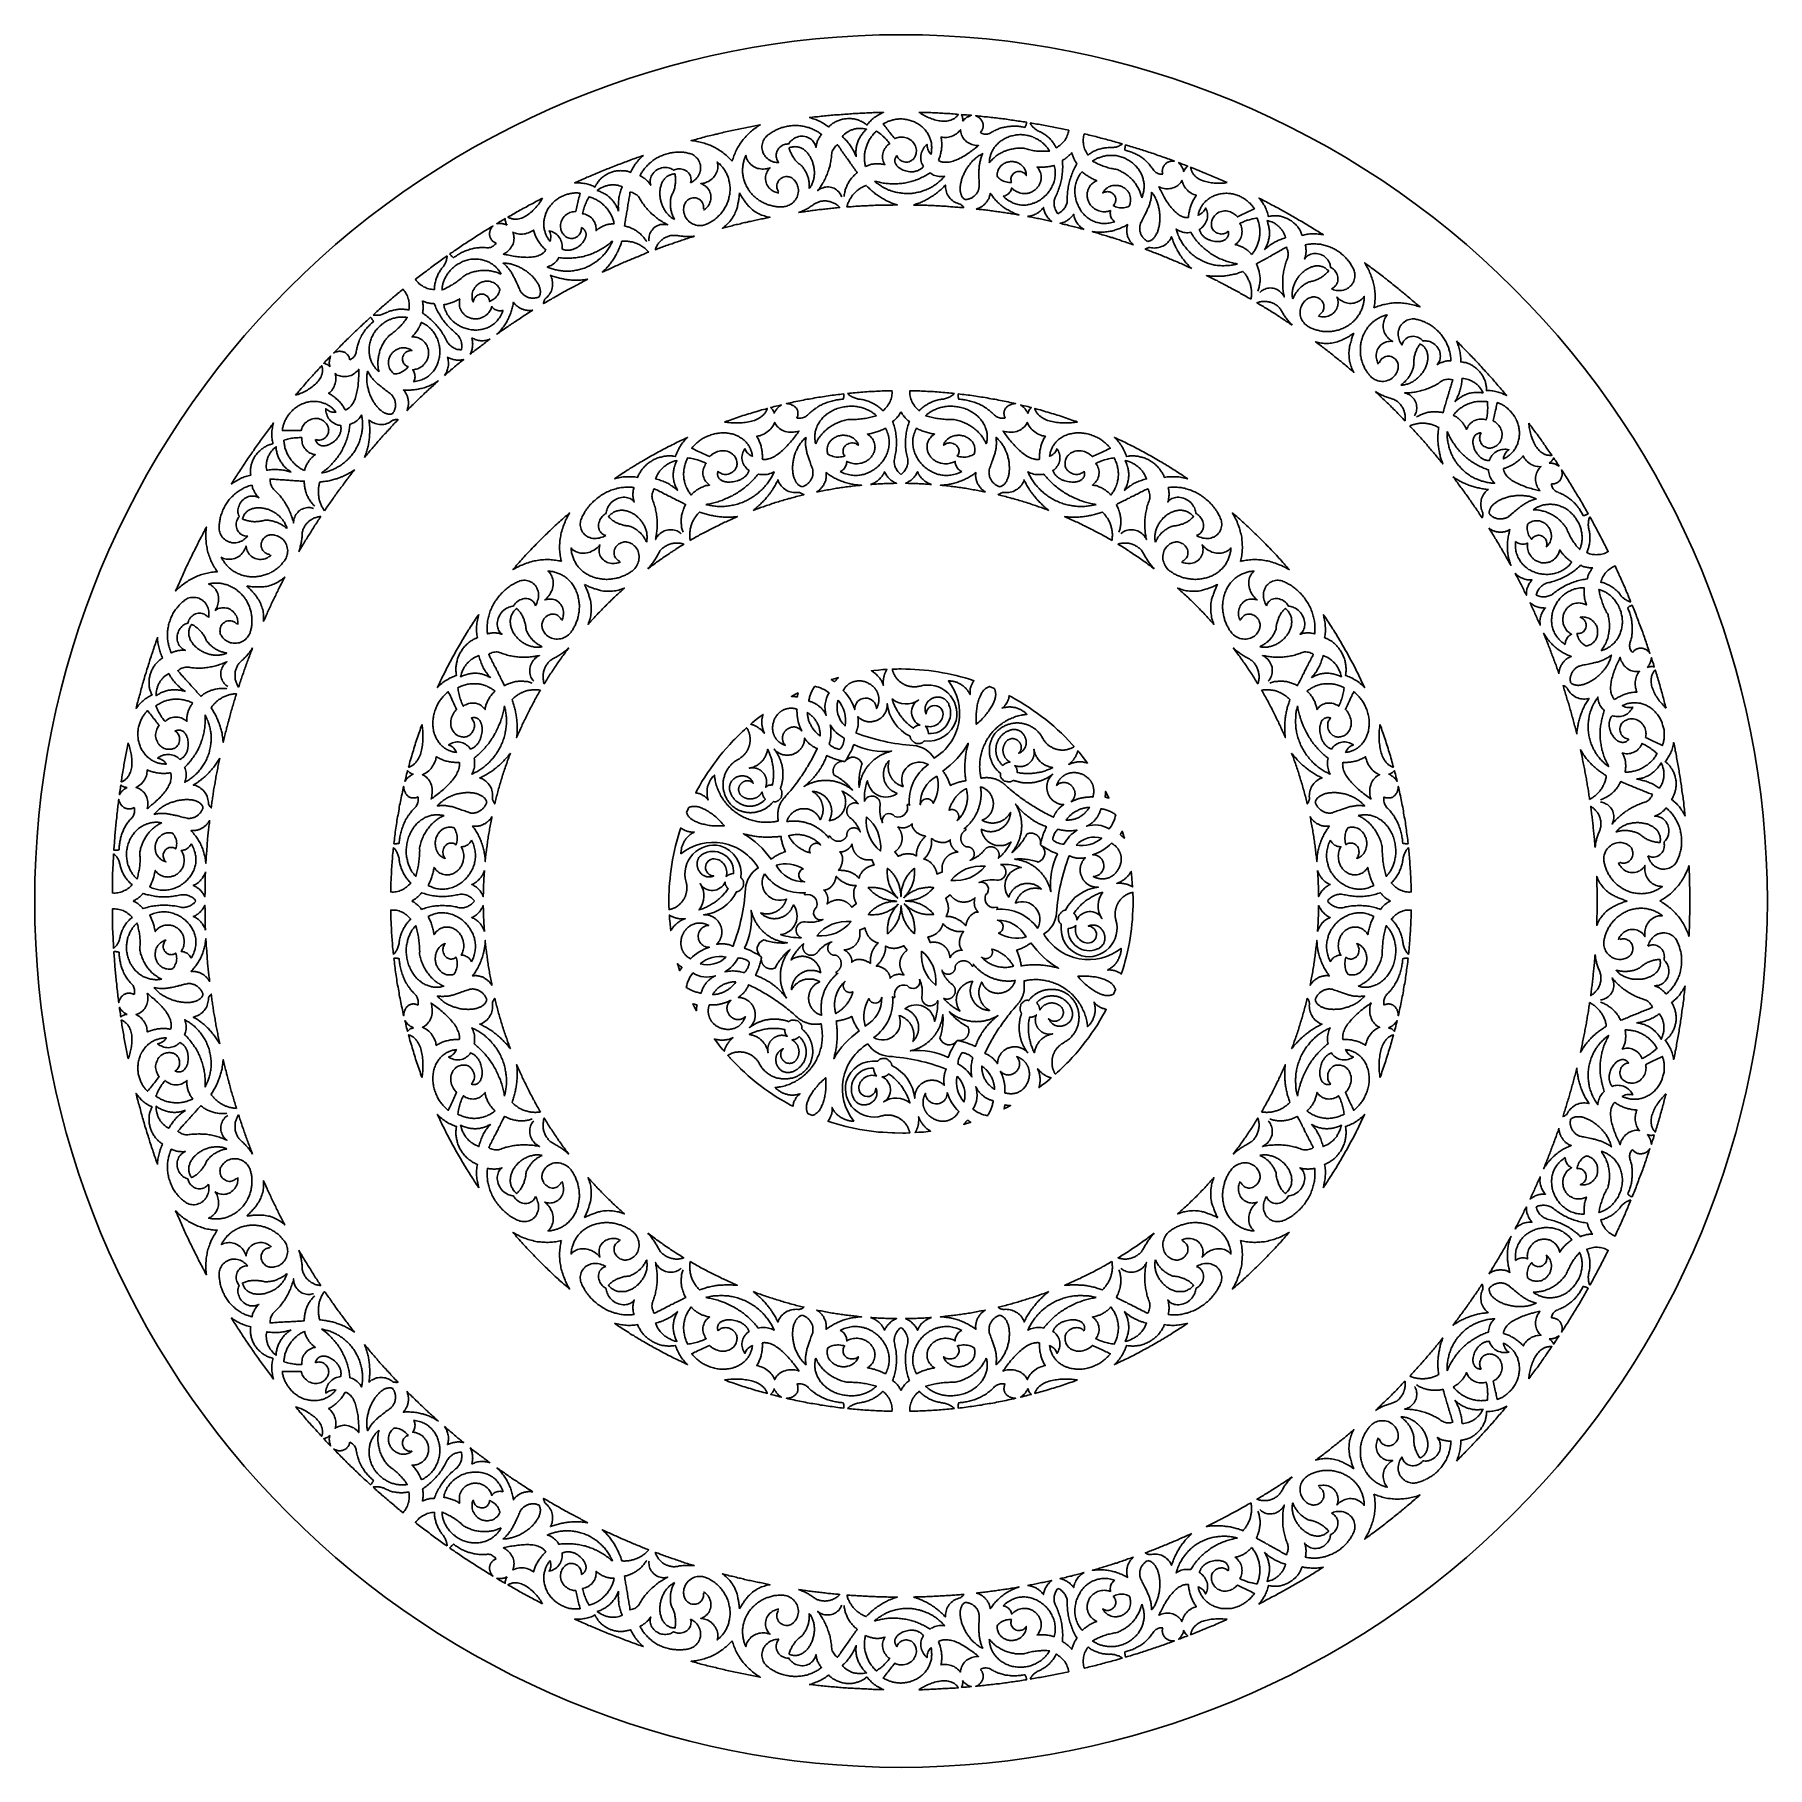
# Model space of a CAD drawing. Extents: x -1903 to -234, y -575 to 545.
# Drawn here: x -1903 to -783, y -575 to 545 of the extents above; entities that cross this region are included whole.
import ezdxf

# ---------------------------------------------------------------- set-up
doc = ezdxf.new("R2010")
doc.units = 0
doc.layers.add('LAYER_1', color=18, linetype='CONTINUOUS')

msp = doc.modelspace()

# ---------------------------------------------------------------- linework, layer by layer
at = {"layer": 'LAYER_1'}
for points in [[(-1342.9, 545.2, 0.414214), (-1902.9, -14.8, 0.414214), (-1342.9, -574.8, 0.414214), (-782.9, -14.8, 0.414214)], [(-1342.9, 135.2, -0.080315), (-1295.7, 127.6), (-1295.7, 127.5), (-1296.1, 127.1), (-1296.4, 126.6), (-1296.7, 126.1), (-1296.9, 125.7), (-1297.2, 125.2), (-1297.4, 124.7), (-1297.6, 124.2), (-1297.8, 123.7), (-1297.9, 123.1), (-1298.1, 122.6), (-1298.2, 122.1), (-1298.2, 121.8), (-1298.2, 121.5), (-1298.3, 121.2), (-1298.3, 121), (-1298.3, 120.7), (-1298.3, 120.4), (-1298.3, 120.1), (-1298.3, 119.8), (-1298.3, 119.6), (-1298.3, 119.3), (-1298.3, 119), (-1298.3, 118.7), (-1298.5, 119.2), (-1298.8, 119.7), (-1299.1, 120.2), (-1299.4, 120.6), (-1299.7, 121.1), (-1300, 121.5), (-1300.4, 121.9), (-1300.7, 122.3), (-1301.1, 122.7), (-1301.5, 123.1), (-1301.9, 123.5), (-1302.3, 123.9), (-1302.7, 124.2), (-1303.1, 124.5), (-1303.6, 124.8), (-1304, 125.1), (-1304.5, 125.4), (-1304.9, 125.7), (-1305.4, 125.9), (-1305.9, 126.1), (-1306.4, 126.4), (-1306.9, 126.6), (-1307.4, 126.7), (-1307.9, 126.9), (-1308.5, 127), (-1309, 127.2), (-1309.5, 127.3), (-1310.1, 127.4), (-1310.6, 127.4), (-1311.2, 127.5), (-1311.7, 127.5), (-1312.3, 127.5, -0.453995), (-1321.5, 77.6, 0.240725), (-1335, 85.7), (-1335.1, 85.7, -0.074077), (-1372.1, 93.9), (-1372, 94.2), (-1371.8, 94.5), (-1371.7, 94.8), (-1371.6, 95.1), (-1371.5, 95.4), (-1371.4, 95.8), (-1371.3, 96.1), (-1371.2, 96.4), (-1371.1, 96.7), (-1371, 97.1), (-1370.9, 97.4), (-1370.9, 97.7), (-1370.8, 98), (-1370.7, 98.4), (-1370.7, 98.7), (-1370.6, 99), (-1370.6, 99.4), (-1370.6, 99.7), (-1370.6, 100), (-1370.5, 100.4), (-1370.5, 100.7), (-1370.5, 101), (-1370.5, 101.4), (-1370.5, 101.7), (-1370.5, 102.1), (-1370.6, 102.4), (-1370.6, 102.7), (-1370.6, 103.1), (-1370.7, 103.4), (-1370.7, 103.7), (-1370.8, 104.1), (-1370.8, 104.4), (-1370.5, 104.1), (-1370.2, 103.8), (-1369.8, 103.5), (-1369.5, 103.2), (-1369.1, 102.9), (-1368.7, 102.7), (-1368.4, 102.5), (-1368, 102.3), (-1367.6, 102.1), (-1367.2, 101.9), (-1366.8, 101.7), (-1366.4, 101.6), (-1366, 101.5), (-1365.6, 101.4), (-1365.2, 101.3), (-1364.8, 101.2), (-1364.4, 101.1), (-1364, 101.1), (-1363.6, 101.1), (-1363.2, 101.1), (-1362.8, 101.1), (-1362.4, 101.1), (-1362, 101.1), (-1361.6, 101.2), (-1361.2, 101.2), (-1360.8, 101.3), (-1360.4, 101.4), (-1360, 101.5), (-1359.6, 101.6), (-1359.2, 101.7), (-1358.8, 101.9), (-1358.5, 102), (-1358.1, 102.2), (-1357.7, 102.4), (-1357.4, 102.6), (-1357, 102.8), (-1356.7, 103), (-1356.4, 103.2), (-1356, 103.4), (-1355.7, 103.7), (-1355.4, 104), (-1355.1, 104.2), (-1354.8, 104.5), (-1354.5, 104.8), (-1354.3, 105.1), (-1354, 105.5), (-1353.8, 105.8), (-1353.5, 106.1), (-1353.3, 106.5), (-1353.1, 106.8), (-1352.9, 107.2), (-1352.7, 107.6), (-1352.6, 108), (-1352.4, 108.4), (-1352.3, 108.8), (-1352.2, 109.2), (-1352.1, 109.6), (-1352, 110), (-1351.9, 110.5), (-1351.8, 110.9), (-1351.8, 111.4), (-1351.8, 111.9), (-1351.8, 112.3), (-1351.8, 112.8, 0.260478), (-1337, 91.7), (-1336.9, 91.5), (-1336.9, 91.2), (-1336.9, 91), (-1336.8, 90.8), (-1336.8, 90.6), (-1336.7, 90.5), (-1336.7, 90.3), (-1336.6, 90.1), (-1336.5, 90), (-1336.4, 89.8), (-1336.3, 89.7), (-1336.2, 89.5), (-1336.1, 89.4), (-1336, 89.2), (-1335.7, 89), (-1335.5, 88.7), (-1335.2, 88.5), (-1334.9, 88.2), (-1334.6, 88), (-1333.9, 87.5), (-1333.2, 87), (-1332.3, 87), (-1331.9, 87), (-1331.5, 87), (-1331.2, 87), (-1330.8, 87.1), (-1330.5, 87.1), (-1330.1, 87.2), (-1330, 87.2), (-1329.8, 87.3), (-1329.7, 87.3), (-1329.5, 87.4), (-1329.4, 87.5), (-1329.2, 87.5), (-1329.1, 87.6), (-1328.9, 87.7), (-1328.8, 87.8), (-1328.7, 87.9), (-1328.5, 88), (-1328.4, 88.2), (-1328.3, 88.3), (-1328.2, 88.5), (-1328, 88.7), (-1327.9, 88.8, 0.373134), (-1307.3, 102, 0.574165), (-1330.6, 124.1), (-1331, 124), (-1331.3, 124), (-1331.7, 123.9), (-1332.1, 123.8), (-1332.5, 123.8), (-1332.9, 123.7), (-1333.2, 123.7), (-1333.6, 123.7), (-1334, 123.6), (-1334.4, 123.6), (-1334.7, 123.6), (-1335.1, 123.7), (-1335.5, 123.7), (-1335.8, 123.7), (-1336.2, 123.8), (-1336.6, 123.8), (-1336.9, 123.9), (-1337.3, 123.9), (-1337.7, 124), (-1338, 124.1), (-1338.4, 124.2), (-1338.7, 124.3), (-1339.1, 124.4), (-1339.4, 124.5), (-1339.8, 124.7), (-1340.1, 124.8), (-1340.4, 125), (-1340.8, 125.1), (-1341.1, 125.3), (-1341.4, 125.5), (-1341.7, 125.6), (-1342, 125.8), (-1342.3, 126), (-1342.6, 126.2), (-1342.9, 126.4), (-1343.2, 126.6), (-1343.5, 126.9), (-1343.8, 127.1), (-1344.1, 127.3), (-1344.3, 127.6), (-1344.6, 127.8), (-1344.8, 128.1), (-1345.1, 128.4), (-1345.3, 128.6), (-1345.6, 128.9), (-1345.8, 129.2), (-1346, 129.5), (-1346.2, 129.8), (-1346.4, 130.1), (-1346.6, 130.4), (-1346.8, 130.7), (-1347, 131), (-1347.2, 131.4), (-1347.4, 131.7), (-1347.5, 132), (-1347.7, 132.4), (-1347.8, 132.7), (-1347.9, 133.1), (-1348.1, 133.4), (-1348.2, 133.8), (-1348.3, 134.2), (-1348.4, 134.5), (-1348.4, 134.9), (-1348.5, 135.1, -0.00928)], [(-1398.7, 124, -0.118726), (-1389.4, 119.7, 0.224974), (-1391.2, 105.2), (-1391.4, 105.7), (-1391.6, 106.1), (-1391.9, 106.5), (-1392.1, 106.9), (-1392.4, 107.3), (-1392.6, 107.7), (-1392.9, 108.1), (-1393.2, 108.4), (-1393.5, 108.8), (-1393.8, 109.2), (-1394.1, 109.5), (-1394.4, 109.8), (-1394.8, 110.2), (-1395.1, 110.5), (-1395.5, 110.8), (-1395.8, 111.1), (-1396.2, 111.4), (-1396.6, 111.7), (-1396.9, 111.9), (-1397.3, 112.2), (-1397.7, 112.4), (-1398.1, 112.7), (-1398.5, 112.9), (-1398.9, 113.1), (-1399.4, 113.3), (-1399.8, 113.5), (-1400.2, 113.7), (-1400.7, 113.9), (-1401.1, 114), (-1401.6, 114.2), (-1402, 114.3), (-1402.5, 114.4), (-1402.4, 115.1), (-1402.3, 115.7), (-1402.1, 116.3), (-1402, 117), (-1401.8, 117.6), (-1401.6, 118.2), (-1401.4, 118.8), (-1401.2, 119.4), (-1400.9, 120), (-1400.6, 120.6), (-1400.4, 121.2), (-1400.1, 121.8), (-1399.7, 122.4), (-1399.4, 122.9), (-1399.1, 123.5)], [(-1383.7, 129.4), (-1384, 129), (-1384.3, 128.7), (-1384.6, 128.3), (-1384.9, 128), (-1385.2, 127.6), (-1385.5, 127.3), (-1385.8, 126.9, 0.017842), (-1388, 128.3), (-1387.6, 128.4), (-1384.6, 129.3), (-1383.4, 129.6)], [(-1369.8, 127.5), (-1369.3, 127.5), (-1368.7, 127.5), (-1368.1, 127.4), (-1367.6, 127.3), (-1367, 127.2), (-1366.5, 127), (-1365.9, 126.8), (-1365.4, 126.7), (-1364.9, 126.4), (-1364.4, 126.2), (-1363.9, 125.9), (-1363.4, 125.7), (-1362.9, 125.4), (-1362.4, 125.1), (-1362, 124.7), (-1361.5, 124.4), (-1361.1, 124), (-1360.7, 123.6), (-1360.3, 123.2), (-1359.9, 122.8), (-1359.6, 122.3), (-1359.4, 122.1), (-1359.2, 121.9), (-1359.1, 121.6), (-1358.9, 121.4), (-1358.8, 121.2), (-1358.6, 120.9), (-1358.5, 120.7), (-1358.4, 120.4), (-1358.2, 120.2), (-1358.1, 119.9), (-1358, 119.6), (-1357.9, 119.4), (-1357.8, 119.1), (-1357.7, 118.8), (-1357.6, 118.6), (-1357.6, 118.3), (-1357.5, 118), (-1357.4, 117.7), (-1357.4, 117.4), (-1357.3, 117.2), (-1357.3, 116.9), (-1357.2, 116.6), (-1357.2, 116.3), (-1357.2, 116), (-1357.2, 115.7), (-1357.2, 115.4), (-1357.2, 115.1), (-1357.2, 114.7), (-1357.2, 114.4), (-1357.3, 114.1), (-1357.3, 113.8), (-1357.4, 113.5), (-1357.4, 113.2), (-1357.5, 112.9), (-1357.6, 112.5), (-1357.6, 112.2), (-1357.7, 111.9), (-1357.8, 111.6), (-1358, 111.2), (-1358.1, 110.9), (-1358.2, 110.6), (-1358.4, 110.2), (-1358.5, 109.9), (-1358.7, 109.6, 1), (-1372.8, 109, 0.128453), (-1380.3, 121.3), (-1380.1, 121.6), (-1379.9, 121.9), (-1379.7, 122.2), (-1379.5, 122.5), (-1379.3, 122.8), (-1379.1, 123), (-1378.9, 123.3), (-1378.7, 123.6), (-1378.5, 123.8), (-1378.3, 124), (-1378, 124.3), (-1377.8, 124.5), (-1377.6, 124.7), (-1377.3, 124.9), (-1377.1, 125.1), (-1376.9, 125.3), (-1376.6, 125.5), (-1376.4, 125.6), (-1376.1, 125.8), (-1375.9, 126), (-1375.6, 126.1), (-1375.3, 126.3), (-1375.1, 126.4), (-1374.8, 126.5), (-1374.5, 126.6), (-1374.3, 126.7), (-1374, 126.8), (-1373.7, 126.9), (-1373.5, 127), (-1373.2, 127.1), (-1372.9, 127.2), (-1372.6, 127.2), (-1372.4, 127.3), (-1372.1, 127.4), (-1371.8, 127.4), (-1371.5, 127.4), (-1371.2, 127.5), (-1371, 127.5), (-1370.7, 127.5), (-1370.4, 127.5), (-1370.1, 127.5)], [(-1383.6, 115, -0.228229), (-1379.1, 98.4, -0.276488)], [(-1348.7, 115.8, 0.329739), (-1331.6, 115.1, 0.606751), (-1330.7, 98.9), (-1331, 98.9), (-1331.3, 98.9), (-1331.6, 98.8), (-1331.9, 98.8), (-1332.2, 98.7), (-1332.5, 98.6), (-1332.8, 98.5), (-1333, 98.4), (-1333.3, 98.2), (-1333.6, 98.1), (-1333.8, 97.9), (-1334.1, 97.7), (-1334.3, 97.6), (-1334.5, 97.3), (-1334.7, 97.1), (-1334.9, 96.9), (-1335.5, 97.3), (-1336.1, 97.8), (-1336.7, 98.2), (-1337.3, 98.7), (-1337.9, 99.2), (-1338.4, 99.7), (-1339, 100.2), (-1339.5, 100.7), (-1340, 101.2), (-1340.6, 101.7), (-1341.1, 102.3), (-1341.5, 102.8), (-1342, 103.4), (-1342.5, 104), (-1342.9, 104.6), (-1343.4, 105.2), (-1343.8, 105.8), (-1344.2, 106.4), (-1344.6, 107), (-1345, 107.6), (-1345.4, 108.3), (-1345.8, 108.9), (-1346.1, 109.6), (-1346.5, 110.2), (-1346.8, 110.9), (-1347.1, 111.6), (-1347.4, 112.2), (-1347.7, 112.9), (-1348, 113.6), (-1348.2, 114.3), (-1348.4, 115)], [(-1318.6, 117), (-1318.3, 117), (-1317.9, 117), (-1317.5, 116.9), (-1317.2, 116.8), (-1316.8, 116.7), (-1316.5, 116.6), (-1316.1, 116.5), (-1315.8, 116.3), (-1315.4, 116.2), (-1315.1, 116), (-1314.8, 115.8), (-1314.5, 115.6), (-1314.2, 115.3), (-1313.9, 115), (-1313.6, 114.7), (-1313.3, 114.4), (-1313, 114.1), (-1312.8, 113.8), (-1312.5, 113.4), (-1312.3, 113), (-1312.1, 112.6), (-1311.9, 112.1, -0.562024), (-1325.2, 93.4, 0.166667), (-1327, 98.3, 0.487168), (-1315.7, 105.9, 1), (-1326.7, 106.2), (-1326.9, 106.6), (-1327, 107.1), (-1327.1, 107.5), (-1327.2, 108), (-1327.3, 108.4), (-1327.3, 108.8), (-1327.3, 109.2), (-1327.3, 109.6), (-1327.3, 110), (-1327.2, 110.4), (-1327.2, 110.8), (-1327.1, 111.2), (-1327, 111.5), (-1326.9, 111.9), (-1326.7, 112.2), (-1326.5, 112.6), (-1326.4, 112.9), (-1326.2, 113.2), (-1326, 113.5), (-1325.8, 113.8), (-1325.5, 114.1), (-1325.3, 114.4), (-1325, 114.6), (-1324.7, 114.9), (-1324.5, 115.1), (-1324.2, 115.3), (-1323.9, 115.5), (-1323.6, 115.7), (-1323.2, 115.9), (-1322.9, 116.1), (-1322.6, 116.3), (-1322.2, 116.4), (-1321.9, 116.5), (-1321.5, 116.7), (-1321.2, 116.8), (-1320.8, 116.8), (-1320.5, 116.9), (-1320.1, 117), (-1319.7, 117), (-1319.4, 117), (-1319, 117)], [(-1388.7, 99, 0.126855), (-1379.7, 90.5, -0.186674), (-1382.4, 83.3), (-1382.9, 83.4), (-1383.4, 83.4), (-1383.9, 83.5), (-1384.4, 83.7), (-1384.8, 83.8), (-1385.3, 84), (-1385.7, 84.1), (-1386.2, 84.3), (-1386.6, 84.6), (-1387, 84.8), (-1387.4, 85.1), (-1387.8, 85.3), (-1388.2, 85.6), (-1388.6, 86), (-1388.9, 86.3), (-1389.3, 86.6), (-1389.1, 87.4), (-1388.9, 88.1), (-1388.7, 88.9), (-1388.5, 89.7), (-1388.4, 90.5), (-1388.3, 91.2), (-1388.2, 92), (-1388.2, 92.8), (-1388.2, 93.6), (-1388.2, 94.3), (-1388.2, 95.1), (-1388.2, 95.9), (-1388.3, 96.7), (-1388.4, 97.5), (-1388.5, 98.2)], [(-1373.4, 86.3, 0.145764), (-1349, 82.1), (-1349.5, 82), (-1350, 81.8), (-1350.5, 81.7), (-1351.1, 81.5), (-1351.6, 81.4), (-1352.1, 81.2), (-1352.6, 81), (-1353.1, 80.8), (-1353.6, 80.6), (-1354.1, 80.4), (-1354.5, 80.2), (-1355, 80), (-1355.5, 79.7), (-1355.9, 79.5), (-1356.4, 79.2), (-1356.9, 79), (-1357.3, 78.7), (-1357.7, 78.4), (-1358.2, 78.1), (-1358.6, 77.8), (-1359, 77.5), (-1359.5, 77.2), (-1359.9, 76.9), (-1360.3, 76.6), (-1360.7, 76.2), (-1361.1, 75.9), (-1361.4, 75.5), (-1361.8, 75.2), (-1362.2, 74.8), (-1362.5, 74.5), (-1362.9, 74.1), (-1363.3, 73.7), (-1363.6, 73.3), (-1363.9, 72.9), (-1364.3, 72.5), (-1364.6, 72.1), (-1364.9, 71.7), (-1365.2, 71.3), (-1365.5, 70.8), (-1365.8, 70.4), (-1366, 70), (-1366.3, 69.5), (-1366.6, 69.1), (-1366.8, 68.6), (-1367.1, 68.2), (-1367.3, 67.7), (-1367.5, 67.2), (-1367.8, 66.8), (-1368, 66.3), (-1368.2, 65.8), (-1368.4, 65.3), (-1368.5, 64.8), (-1368.7, 64.3), (-1368.9, 63.8), (-1369, 63.3), (-1369.2, 62.8), (-1369.3, 62.3), (-1369.4, 61.8), (-1369.5, 61.3), (-1369.6, 60.8), (-1369.7, 60.2), (-1369.8, 59.7), (-1369.9, 59.2), (-1370, 58.6), (-1370, 59.6), (-1370.1, 60.6), (-1370.1, 61.5), (-1370.1, 62.5), (-1370, 63.5), (-1370, 64.5), (-1369.9, 65.4), (-1369.8, 66.4), (-1369.7, 67.3), (-1369.5, 68.3), (-1369.3, 69.3), (-1369.1, 70.2), (-1368.9, 71.1), (-1368.6, 72.1), (-1368.4, 73), (-1368.1, 73.9, 0.61665), (-1379.1, 75.5, 0.063158)], [(-1299.6, 86.4), (-1299.8, 85.7), (-1300, 84.9), (-1300.2, 84.2), (-1300.4, 83.4), (-1300.5, 82.7), (-1300.7, 81.9), (-1300.8, 81.2), (-1300.9, 80.4), (-1301.1, 79.7), (-1301.2, 78.9), (-1301.3, 78.2), (-1301.3, 77.4), (-1301.4, 76.6), (-1301.5, 75.9), (-1301.5, 75.1), (-1301.6, 74.3), (-1301.6, 73.6), (-1301.6, 72.8), (-1301.7, 72), (-1301.7, 71.3), (-1301.6, 70.5), (-1301.6, 69.7), (-1301.6, 69), (-1301.6, 68.2), (-1301.5, 67.4), (-1301.4, 66.7), (-1301.4, 65.9), (-1301.3, 65.2), (-1301.2, 64.4), (-1301.1, 63.6), (-1301, 62.9), (-1301.6, 62.8), (-1302.3, 62.7), (-1303, 62.6), (-1303.6, 62.5), (-1304.2, 62.3), (-1304.9, 62.2), (-1305.5, 62), (-1306.2, 61.8), (-1306.8, 61.7), (-1307.4, 61.4), (-1308, 61.2), (-1308.6, 61), (-1309.3, 60.7), (-1309.9, 60.5), (-1310.5, 60.2), (-1311, 59.9), (-1311.2, 60.5), (-1311.5, 61.2), (-1311.7, 61.8), (-1311.9, 62.4), (-1312.2, 63), (-1312.5, 63.6), (-1312.7, 64.2), (-1313, 64.8), (-1313.3, 65.4), (-1313.7, 65.9), (-1314, 66.5), (-1314.4, 67.1), (-1314.7, 67.6), (-1315.1, 68.2), (-1315.5, 68.7), (-1315.9, 69.2, 0.11065), (-1299.4, 87.2)], [(-1350.7, 75.6), (-1350.8, 75.3), (-1350.9, 75), (-1350.9, 74.6), (-1351, 74.3), (-1351.1, 74), (-1351.1, 73.6), (-1351.1, 73.3), (-1351.2, 73), (-1351.2, 72.6), (-1351.2, 72.3), (-1351.2, 72), (-1351.2, 71.6), (-1351.2, 71.3), (-1351.2, 71), (-1351.1, 70.6), (-1351.1, 70.3), (-1351.1, 70), (-1351, 69.7), (-1351, 69.4), (-1350.9, 69), (-1350.8, 68.7), (-1350.7, 68.4), (-1350.6, 68.1), (-1350.5, 67.8), (-1350.4, 67.5), (-1350.3, 67.2), (-1350.2, 66.9), (-1350.1, 66.6), (-1349.9, 66.3), (-1349.8, 66), (-1349.6, 65.7), (-1349.5, 65.4), (-1349.3, 65.1), (-1349.1, 64.9), (-1349, 64.6), (-1348.8, 64.3), (-1348.6, 64.1), (-1348.4, 63.8), (-1348.2, 63.6), (-1348, 63.3), (-1347.8, 63.1), (-1347.5, 62.8), (-1347.3, 62.6), (-1347.1, 62.4), (-1346.8, 62.1), (-1346.6, 61.9), (-1346.3, 61.7), (-1346.1, 61.5), (-1345.8, 61.3), (-1345.6, 61.1), (-1345.3, 60.9), (-1345, 60.8), (-1344.7, 60.6), (-1344.4, 60.4), (-1344.1, 60.3), (-1343.8, 60.1), (-1343.5, 60), (-1343.2, 59.8), (-1342.9, 59.7), (-1342.6, 59.6), (-1342.3, 59.4), (-1341.9, 59.3), (-1341.6, 59.2, -0.719328), (-1325.3, 73.4, 0.270929), (-1337.5, 47, 0.777705), (-1338.9, 47.3, -0.636132), (-1346.9, 39.9, 0.862472), (-1354.8, 35.8, -0.153049), (-1356.4, 47.2, 0.87466), (-1366.6, 49.7, -0.089383), (-1364.6, 63, 0.578149), (-1345.4, 54.8), (-1345.8, 55), (-1346.3, 55.1), (-1346.7, 55.3), (-1347.1, 55.5), (-1347.4, 55.7), (-1347.8, 55.9), (-1348.2, 56.1), (-1348.5, 56.3), (-1348.9, 56.5), (-1349.2, 56.8), (-1349.5, 57), (-1349.9, 57.3), (-1350.2, 57.6), (-1350.4, 57.8), (-1350.7, 58.1), (-1351, 58.4), (-1351.3, 58.7), (-1351.5, 59), (-1351.8, 59.4), (-1352, 59.7), (-1352.2, 60), (-1352.4, 60.3), (-1352.6, 60.7), (-1352.8, 61), (-1353, 61.4), (-1353.2, 61.7), (-1353.3, 62.1), (-1353.5, 62.5), (-1353.6, 62.8), (-1353.7, 63.2), (-1353.8, 63.6), (-1353.9, 64), (-1354, 64.4), (-1354.1, 64.7), (-1354.1, 65.1), (-1354.2, 65.5), (-1354.2, 65.9), (-1354.3, 66.3), (-1354.3, 66.7), (-1354.3, 67.1), (-1354.3, 67.5), (-1354.3, 67.9), (-1354.2, 68.3), (-1354.2, 68.7), (-1354.1, 69.1), (-1354.1, 69.5), (-1354, 69.9), (-1353.9, 70.2), (-1353.8, 70.6), (-1353.7, 71), (-1353.5, 71.4), (-1353.4, 71.8), (-1353.2, 72.2), (-1353, 72.5), (-1352.9, 72.9), (-1352.7, 73.3), (-1352.4, 73.6), (-1352.2, 74), (-1352, 74.3), (-1351.7, 74.7), (-1351.5, 75), (-1351.2, 75.3), (-1350.9, 75.7), (-1350.6, 76)], [(-1319.7, 66, -0.207503), (-1322.1, 48.4, 0.794747), (-1330.5, 47.4, -0.281952)], [(-1213.1, 44.7), (-1212.4, 44.6), (-1211.8, 44.5), (-1211.2, 44.3), (-1210.5, 44.1), (-1209.9, 43.9), (-1209.3, 43.7), (-1208.7, 43.5), (-1208.1, 43.3), (-1207.5, 43), (-1206.9, 42.7), (-1206.3, 42.4), (-1205.8, 42.1), (-1205.2, 41.8), (-1204.6, 41.4), (-1204.1, 41, -0.118726), (-1208.4, 31.8, 0.224974), (-1222.9, 33.5), (-1222.5, 33.7), (-1222, 34), (-1221.6, 34.2), (-1221.2, 34.4), (-1220.8, 34.7), (-1220.4, 35), (-1220.1, 35.2), (-1219.7, 35.5), (-1219.3, 35.8), (-1219, 36.1), (-1218.6, 36.4), (-1218.3, 36.8), (-1217.9, 37.1), (-1217.6, 37.4), (-1217.3, 37.8), (-1217, 38.2), (-1216.7, 38.5), (-1216.5, 38.9), (-1216.2, 39.3), (-1215.9, 39.7), (-1215.7, 40.1), (-1215.4, 40.5), (-1215.2, 40.9), (-1215, 41.3), (-1214.8, 41.7), (-1214.6, 42.1), (-1214.4, 42.6), (-1214.3, 43), (-1214.1, 43.5), (-1213.9, 43.9), (-1213.8, 44.4), (-1213.7, 44.8)], [(-1365.3, 39.6, -0.255743), (-1356.2, 17.5, -0.255743)], [(-1485.1, 32.4), (-1484.7, 32.1), (-1484.3, 31.8), (-1483.8, 31.5), (-1483.3, 31.2), (-1482.8, 31), (-1482.4, 30.7), (-1481.8, 30.5), (-1481.3, 30.4), (-1480.8, 30.2), (-1480.3, 30.1), (-1479.7, 30), (-1479.5, 29.9), (-1479.2, 29.9), (-1478.9, 29.9), (-1478.6, 29.8), (-1478.3, 29.8), (-1478.1, 29.8), (-1477.8, 29.8), (-1477.5, 29.8), (-1477.2, 29.8), (-1476.9, 29.8), (-1476.6, 29.8), (-1476.4, 29.9), (-1476.9, 29.6), (-1477.3, 29.3), (-1477.8, 29.1), (-1478.3, 28.8), (-1478.7, 28.4), (-1479.2, 28.1), (-1479.6, 27.8), (-1480, 27.4), (-1480.4, 27), (-1480.8, 26.7), (-1481.2, 26.3), (-1481.5, 25.9), (-1481.9, 25.4), (-1482.2, 25), (-1482.5, 24.6), (-1482.8, 24.1), (-1483.1, 23.7), (-1483.3, 23.2), (-1483.6, 22.7), (-1483.8, 22.2), (-1484, 21.7), (-1484.2, 21.2), (-1484.4, 20.7), (-1484.6, 20.2), (-1484.7, 19.7), (-1484.8, 19.1), (-1484.9, 18.6), (-1485, 18), (-1485.1, 17.5), (-1485.1, 16.9), (-1485.2, 16.4), (-1485.2, 15.8, -0.453995), (-1435.2, 6.6, 0.240725), (-1443.4, -6.9), (-1443.4, -6.9, -0.074077), (-1451.5, -44), (-1451.8, -43.9), (-1452.2, -43.7), (-1452.5, -43.6), (-1452.8, -43.5), (-1453.1, -43.4), (-1453.4, -43.2), (-1453.7, -43.1), (-1454.1, -43), (-1454.4, -43), (-1454.7, -42.9), (-1455, -42.8), (-1455.4, -42.7), (-1455.7, -42.7), (-1456, -42.6), (-1456.4, -42.6), (-1456.7, -42.5), (-1457, -42.5), (-1457.4, -42.5), (-1457.7, -42.4), (-1458, -42.4), (-1458.4, -42.4), (-1458.7, -42.4), (-1459, -42.4), (-1459.4, -42.4), (-1459.7, -42.4), (-1460, -42.4), (-1460.4, -42.5), (-1460.7, -42.5), (-1461, -42.6), (-1461.4, -42.6), (-1461.7, -42.7), (-1462.1, -42.7), (-1461.7, -42.4), (-1461.4, -42), (-1461.1, -41.7), (-1460.8, -41.3), (-1460.6, -41), (-1460.3, -40.6), (-1460.1, -40.2), (-1459.9, -39.8), (-1459.7, -39.5), (-1459.6, -39.1), (-1459.4, -38.7), (-1459.3, -38.3), (-1459.1, -37.9), (-1459, -37.5), (-1458.9, -37.1), (-1458.9, -36.7), (-1458.8, -36.3), (-1458.8, -35.9), (-1458.7, -35.5), (-1458.7, -35.1), (-1458.7, -34.6), (-1458.7, -34.2), (-1458.8, -33.8), (-1458.8, -33.4), (-1458.9, -33), (-1458.9, -32.6), (-1459, -32.2), (-1459.1, -31.9), (-1459.2, -31.5), (-1459.4, -31.1), (-1459.5, -30.7), (-1459.7, -30.3), (-1459.8, -30), (-1460, -29.6), (-1460.2, -29.3), (-1460.4, -28.9), (-1460.6, -28.6), (-1460.9, -28.2), (-1461.1, -27.9), (-1461.4, -27.6), (-1461.6, -27.3), (-1461.9, -27), (-1462.2, -26.7), (-1462.5, -26.4), (-1462.8, -26.2), (-1463.1, -25.9), (-1463.4, -25.7), (-1463.8, -25.4), (-1464.1, -25.2), (-1464.5, -25), (-1464.9, -24.8), (-1465.2, -24.6), (-1465.6, -24.5), (-1466, -24.3), (-1466.4, -24.2), (-1466.8, -24), (-1467.3, -23.9), (-1467.7, -23.8), (-1468.1, -23.8), (-1468.6, -23.7), (-1469, -23.7), (-1469.5, -23.7), (-1470, -23.7), (-1470.5, -23.7, 0.260478), (-1449.3, -8.8), (-1449.1, -8.8), (-1448.9, -8.8), (-1448.7, -8.7), (-1448.5, -8.7), (-1448.3, -8.7), (-1448.1, -8.6), (-1447.9, -8.5), (-1447.8, -8.4), (-1447.6, -8.4), (-1447.5, -8.3), (-1447.3, -8.2), (-1447.2, -8.1), (-1447, -8), (-1446.9, -7.9), (-1446.6, -7.6), (-1446.4, -7.3), (-1446.1, -7.1), (-1445.9, -6.7), (-1445.7, -6.4), (-1445.2, -5.8), (-1444.7, -5), (-1444.7, -4.2), (-1444.7, -3.8), (-1444.7, -3.4), (-1444.7, -3), (-1444.7, -2.7), (-1444.8, -2.3), (-1444.8, -2), (-1444.9, -1.9), (-1444.9, -1.7), (-1445, -1.5), (-1445, -1.4), (-1445.1, -1.2), (-1445.2, -1.1), (-1445.3, -1), (-1445.4, -0.8), (-1445.5, -0.7), (-1445.6, -0.5), (-1445.7, -0.4), (-1445.8, -0.3), (-1446, -0.2), (-1446.1, 0), (-1446.3, 0.1), (-1446.5, 0.2, 0.373134), (-1459.7, 20.8, 0.574165), (-1481.8, -2.5), (-1481.7, -2.8), (-1481.6, -3.2), (-1481.5, -3.6), (-1481.5, -4), (-1481.4, -4.4), (-1481.4, -4.7), (-1481.3, -5.1), (-1481.3, -5.5), (-1481.3, -5.9), (-1481.3, -6.2), (-1481.3, -6.6), (-1481.3, -7), (-1481.3, -7.4), (-1481.4, -7.7), (-1481.4, -8.1), (-1481.5, -8.5), (-1481.5, -8.8), (-1481.6, -9.2), (-1481.7, -9.5), (-1481.8, -9.9), (-1481.9, -10.2), (-1482, -10.6), (-1482.1, -10.9), (-1482.2, -11.3), (-1482.3, -11.6), (-1482.5, -12), (-1482.6, -12.3), (-1482.8, -12.6), (-1482.9, -12.9), (-1483.1, -13.3), (-1483.3, -13.6), (-1483.5, -13.9), (-1483.7, -14.2), (-1483.9, -14.5), (-1484.1, -14.8), (-1484.3, -15.1), (-1484.5, -15.4), (-1484.8, -15.7), (-1485, -15.9), (-1485.2, -16.2), (-1485.5, -16.5), (-1485.8, -16.7), (-1486, -17), (-1486.3, -17.2), (-1486.6, -17.4), (-1486.9, -17.7), (-1487.2, -17.9), (-1487.4, -18.1), (-1487.8, -18.3), (-1488.1, -18.5), (-1488.4, -18.7), (-1488.7, -18.9), (-1489, -19.1), (-1489.4, -19.2), (-1489.7, -19.4), (-1490, -19.5), (-1490.4, -19.7), (-1490.7, -19.8), (-1491.1, -19.9), (-1491.5, -20), (-1491.8, -20.1), (-1492.2, -20.2), (-1492.6, -20.3), (-1492.8, -20.4), (-1492.9, -17.7), (-1492.9, -16.1), (-1492.9, -10.3), (-1492.8, -9), (-1492.7, -6.1), (-1492.5, -3.2), (-1492.2, -0.2), (-1491.9, 2.8), (-1491.5, 5.8), (-1491.1, 8.8), (-1490.6, 11.8), (-1490, 14.8), (-1489.3, 17.8), (-1488.6, 20.8), (-1487.9, 23.8), (-1487, 26.9), (-1486.1, 29.9), (-1485.3, 32.5)], [(-1444.1, 28.5), (-1443.3, 28.3), (-1442.6, 28.1), (-1441.9, 27.9), (-1441.1, 27.8), (-1440.4, 27.6), (-1439.6, 27.5), (-1438.8, 27.3), (-1438.1, 27.2), (-1437.3, 27.1), (-1436.6, 27), (-1435.8, 26.9), (-1435.1, 26.8), (-1434.3, 26.7), (-1433.5, 26.6), (-1432.8, 26.6), (-1432, 26.5), (-1431.2, 26.5), (-1430.5, 26.5), (-1429.7, 26.5), (-1428.9, 26.5), (-1428.2, 26.5), (-1427.4, 26.5), (-1426.6, 26.5), (-1425.9, 26.6), (-1425.1, 26.6), (-1424.3, 26.7), (-1423.6, 26.8), (-1422.8, 26.8), (-1422, 26.9), (-1421.3, 27), (-1420.5, 27.1), (-1420.4, 26.5), (-1420.4, 25.8), (-1420.3, 25.2), (-1420.1, 24.5), (-1420, 23.9), (-1419.8, 23.2), (-1419.7, 22.6), (-1419.5, 22), (-1419.3, 21.3), (-1419.1, 20.7), (-1418.9, 20.1), (-1418.6, 19.5), (-1418.4, 18.9), (-1418.1, 18.3), (-1417.9, 17.7), (-1417.6, 17.1), (-1418.2, 16.9), (-1418.8, 16.7), (-1419.4, 16.4), (-1420.1, 16.2), (-1420.7, 15.9), (-1421.3, 15.7), (-1421.9, 15.4), (-1422.4, 15.1), (-1423, 14.8), (-1423.6, 14.5), (-1424.2, 14.1), (-1424.7, 13.8), (-1425.3, 13.4), (-1425.8, 13), (-1426.4, 12.6), (-1426.9, 12.2, 0.11065), (-1444.8, 28.7)], [(-1240.7, 31.4), (-1240, 31.2), (-1239.2, 31), (-1238.4, 30.9), (-1237.7, 30.8), (-1236.9, 30.7), (-1236.1, 30.6), (-1235.3, 30.5), (-1234.6, 30.5), (-1233.8, 30.5), (-1233, 30.5), (-1232.2, 30.6), (-1231.4, 30.7), (-1230.7, 30.8), (-1229.9, 30.9), (-1229.1, 31, 0.126855), (-1237.6, 22, -0.186674), (-1244.8, 24.8), (-1244.8, 25.3), (-1244.7, 25.8), (-1244.6, 26.2), (-1244.5, 26.7), (-1244.3, 27.2), (-1244.2, 27.6), (-1244, 28.1), (-1243.8, 28.5), (-1243.6, 28.9), (-1243.3, 29.4), (-1243.1, 29.8), (-1242.8, 30.2), (-1242.5, 30.5), (-1242.2, 30.9), (-1241.8, 31.3), (-1241.5, 31.6)], [(-1229.7, 21.4, -0.276488), (-1213.1, 25.9, -0.228229)], [(-1206.5, 22.4), (-1206.2, 22.2), (-1205.9, 22), (-1205.6, 21.8), (-1205.4, 21.6), (-1205.1, 21.4), (-1204.8, 21.2), (-1204.6, 21), (-1204.3, 20.8), (-1204.1, 20.6), (-1203.8, 20.3), (-1203.6, 20.1), (-1203.4, 19.9), (-1203.2, 19.6), (-1203, 19.4), (-1202.8, 19.2), (-1202.6, 18.9), (-1202.5, 18.7), (-1202.3, 18.4), (-1202.2, 18.2), (-1202, 17.9), (-1201.9, 17.6), (-1201.7, 17.4), (-1201.6, 17.1), (-1201.5, 16.8), (-1201.4, 16.6), (-1201.3, 16.3), (-1201.2, 16), (-1201.1, 15.8), (-1201, 15.5), (-1200.9, 15.2), (-1200.9, 14.9), (-1200.8, 14.7), (-1200.8, 14.4), (-1200.7, 14.1), (-1200.7, 13.8), (-1200.7, 13.5), (-1200.6, 13.3), (-1200.6, 13), (-1200.6, 12.7), (-1200.6, 12.4), (-1200.6, 12.1), (-1200.6, 11.6), (-1200.7, 11), (-1200.7, 10.4), (-1200.8, 9.9), (-1201, 9.3), (-1201.1, 8.8), (-1201.3, 8.3), (-1201.5, 7.7), (-1201.7, 7.2), (-1201.9, 6.7), (-1202.2, 6.2), (-1202.5, 5.7), (-1202.8, 5.2), (-1203.1, 4.7), (-1203.4, 4.3), (-1203.8, 3.8), (-1204.1, 3.4), (-1204.5, 3), (-1204.9, 2.6), (-1205.4, 2.2), (-1205.8, 1.9), (-1206, 1.7), (-1206.2, 1.5), (-1206.5, 1.4), (-1206.7, 1.2), (-1207, 1.1), (-1207.2, 0.9), (-1207.5, 0.8), (-1207.7, 0.7), (-1208, 0.5), (-1208.2, 0.4), (-1208.5, 0.3), (-1208.7, 0.2), (-1209, 0.1), (-1209.3, 0), (-1209.6, -0.1), (-1209.8, -0.1), (-1210.1, -0.2), (-1210.4, -0.3), (-1210.7, -0.3), (-1211, -0.4), (-1211.3, -0.4), (-1211.6, -0.5), (-1211.9, -0.5), (-1212.2, -0.5), (-1212.5, -0.5), (-1212.8, -0.5), (-1213.1, -0.5), (-1213.4, -0.5), (-1213.7, -0.5), (-1214, -0.4), (-1214.3, -0.4), (-1214.6, -0.3), (-1214.9, -0.3), (-1215.3, -0.2), (-1215.6, -0.1), (-1215.9, -0.1), (-1216.2, 0), (-1216.6, 0.1), (-1216.9, 0.3), (-1217.2, 0.4), (-1217.6, 0.5), (-1217.9, 0.7), (-1218.2, 0.8), (-1218.6, 1, 1), (-1219.1, 15.1, 0.128453), (-1206.8, 22.6)], [(-1199.7, 29.9), (-1198.8, 26.9), (-1198.5, 25.8), (-1198.8, 26), (-1199.1, 26.3), (-1199.4, 26.7), (-1199.8, 27), (-1200.1, 27.2), (-1200.5, 27.5), (-1200.9, 27.8), (-1201.2, 28.1, 0.017661), (-1199.9, 30.3)], [(-1469.8, 16.2, -0.562024), (-1451.1, 2.9, 0.166667), (-1456, 1.1, 0.487168), (-1463.6, 12.5, 1), (-1463.9, 1.4), (-1464.3, 1.2), (-1464.8, 1.1), (-1465.2, 1), (-1465.7, 0.9), (-1466.1, 0.8), (-1466.5, 0.8), (-1466.9, 0.8), (-1467.3, 0.8), (-1467.7, 0.8), (-1468.1, 0.9), (-1468.5, 0.9), (-1468.9, 1), (-1469.2, 1.1), (-1469.6, 1.3), (-1469.9, 1.4), (-1470.3, 1.6), (-1470.6, 1.7), (-1470.9, 1.9), (-1471.2, 2.1), (-1471.5, 2.4), (-1471.8, 2.6), (-1472.1, 2.8), (-1472.3, 3.1), (-1472.6, 3.4), (-1472.8, 3.7), (-1473, 4), (-1473.2, 4.3), (-1473.4, 4.6), (-1473.6, 4.9), (-1473.8, 5.2), (-1474, 5.5), (-1474.1, 5.9), (-1474.2, 6.2), (-1474.3, 6.6), (-1474.5, 6.9), (-1474.5, 7.3), (-1474.6, 7.7), (-1474.7, 8), (-1474.7, 8.4), (-1474.7, 8.8), (-1474.7, 9.1), (-1474.7, 9.5), (-1474.7, 9.9), (-1474.7, 10.2), (-1474.6, 10.6), (-1474.5, 10.9), (-1474.4, 11.3), (-1474.3, 11.7), (-1474.2, 12), (-1474, 12.3), (-1473.9, 12.7), (-1473.7, 13), (-1473.5, 13.3), (-1473.2, 13.7), (-1473, 14), (-1472.7, 14.3), (-1472.4, 14.5), (-1472.1, 14.8), (-1471.8, 15.1), (-1471.5, 15.3), (-1471.1, 15.6), (-1470.7, 15.8), (-1470.3, 16)], [(-1252.6, 21.4, 0.063158), (-1241.8, 15.7, 0.145764), (-1246, -8.7), (-1246.2, -8.2), (-1246.3, -7.7), (-1246.4, -7.1), (-1246.6, -6.6), (-1246.8, -6.1), (-1246.9, -5.6), (-1247.1, -5.1), (-1247.3, -4.6), (-1247.5, -4.1), (-1247.7, -3.6), (-1247.9, -3.2), (-1248.2, -2.7), (-1248.4, -2.2), (-1248.6, -1.7), (-1248.9, -1.3), (-1249.2, -0.8), (-1249.4, -0.4), (-1249.7, 0.1), (-1250, 0.5), (-1250.3, 0.9), (-1250.6, 1.3), (-1250.9, 1.8), (-1251.2, 2.2), (-1251.6, 2.6), (-1251.9, 3), (-1252.2, 3.4), (-1252.6, 3.7), (-1252.9, 4.1), (-1253.3, 4.5), (-1253.7, 4.9), (-1254, 5.2), (-1254.4, 5.6), (-1254.8, 5.9), (-1255.2, 6.2), (-1255.6, 6.6), (-1256, 6.9), (-1256.4, 7.2), (-1256.8, 7.5), (-1257.3, 7.8), (-1257.7, 8.1), (-1258.1, 8.3), (-1258.6, 8.6), (-1259, 8.9), (-1259.5, 9.1), (-1259.9, 9.4), (-1260.4, 9.6), (-1260.9, 9.8), (-1261.4, 10.1), (-1261.8, 10.3), (-1262.3, 10.5), (-1262.8, 10.7), (-1263.3, 10.8), (-1263.8, 11), (-1264.3, 11.2), (-1264.8, 11.3), (-1265.3, 11.5), (-1265.8, 11.6), (-1266.3, 11.7), (-1266.8, 11.9), (-1267.4, 12), (-1267.9, 12.1), (-1268.4, 12.1), (-1269, 12.2), (-1269.5, 12.3), (-1268.5, 12.3), (-1267.6, 12.4), (-1266.6, 12.4), (-1265.6, 12.4), (-1264.6, 12.4), (-1263.7, 12.3), (-1262.7, 12.2), (-1261.7, 12.1), (-1260.8, 12), (-1259.8, 11.8), (-1258.9, 11.6), (-1257.9, 11.4), (-1257, 11.2), (-1256, 10.9), (-1255.1, 10.7), (-1254.2, 10.4, 0.61665)], [(-1233.9, 14.3), (-1233.6, 14.2), (-1233.3, 14.1), (-1233, 13.9), (-1232.7, 13.8), (-1232.4, 13.7), (-1232, 13.6), (-1231.7, 13.5), (-1231.4, 13.4), (-1231.1, 13.3), (-1230.7, 13.3), (-1230.4, 13.2), (-1230.1, 13.1), (-1229.8, 13.1), (-1229.4, 13), (-1229.1, 13), (-1228.8, 13), (-1228.4, 12.9), (-1228.1, 12.9), (-1227.8, 12.9), (-1227.4, 12.9), (-1227.1, 12.9), (-1226.7, 12.9), (-1226.4, 12.9), (-1226.1, 12.9), (-1225.7, 12.9), (-1225.4, 12.9), (-1225.1, 13), (-1224.7, 13), (-1224.4, 13.1), (-1224.1, 13.1), (-1223.7, 13.2), (-1224.1, 12.8), (-1224.4, 12.5), (-1224.7, 12.2), (-1224.9, 11.8), (-1225.2, 11.4), (-1225.4, 11.1), (-1225.7, 10.7), (-1225.9, 10.3), (-1226.1, 9.9), (-1226.2, 9.5), (-1226.4, 9.1), (-1226.5, 8.8), (-1226.7, 8.4), (-1226.8, 8), (-1226.9, 7.6), (-1226.9, 7.1), (-1227, 6.7), (-1227, 6.3), (-1227.1, 5.9), (-1227.1, 5.5), (-1227.1, 5.1), (-1227.1, 4.7), (-1227, 4.3), (-1227, 3.9), (-1226.9, 3.5), (-1226.8, 3.1), (-1226.8, 2.7), (-1226.7, 2.3), (-1226.5, 1.9), (-1226.4, 1.6), (-1226.3, 1.2), (-1226.1, 0.8), (-1225.9, 0.4), (-1225.8, 0.1), (-1225.6, -0.3), (-1225.4, -0.6), (-1225.2, -1), (-1224.9, -1.3), (-1224.7, -1.6), (-1224.4, -1.9), (-1224.2, -2.2), (-1223.9, -2.5), (-1223.6, -2.8), (-1223.3, -3.1), (-1223, -3.4), (-1222.7, -3.6), (-1222.3, -3.9), (-1222, -4.1), (-1221.7, -4.3), (-1221.3, -4.5), (-1220.9, -4.7), (-1220.6, -4.9), (-1220.2, -5.1), (-1219.8, -5.2), (-1219.4, -5.4), (-1218.9, -5.5), (-1218.5, -5.6), (-1218.1, -5.7), (-1217.6, -5.8), (-1217.2, -5.8), (-1216.7, -5.9), (-1216.3, -5.9), (-1215.8, -5.9), (-1215.3, -5.9, 0.260478), (-1236.5, -20.7), (-1236.7, -20.7), (-1236.9, -20.7), (-1237.1, -20.8), (-1237.3, -20.8), (-1237.5, -20.9), (-1237.7, -20.9), (-1237.8, -21), (-1238, -21.1), (-1238.2, -21.2), (-1238.3, -21.3), (-1238.5, -21.4), (-1238.6, -21.5), (-1238.8, -21.6), (-1238.9, -21.7), (-1239.2, -21.9), (-1239.4, -22.2), (-1239.7, -22.5), (-1239.9, -22.8), (-1240.1, -23.1), (-1240.6, -23.8), (-1241.1, -24.5), (-1241.1, -25.3), (-1241.1, -25.7), (-1241.1, -26.1), (-1241.1, -26.5), (-1241.1, -26.8), (-1241, -27.2), (-1240.9, -27.5), (-1240.9, -27.7), (-1240.9, -27.8), (-1240.8, -28), (-1240.7, -28.1), (-1240.7, -28.3), (-1240.6, -28.4), (-1240.5, -28.6), (-1240.4, -28.7), (-1240.3, -28.9), (-1240.2, -29), (-1240.1, -29.1), (-1239.9, -29.2), (-1239.8, -29.4), (-1239.6, -29.5), (-1239.5, -29.6), (-1239.3, -29.7, 0.373134), (-1226.1, -50.3, 0.574165), (-1204, -27.1), (-1204.1, -26.7), (-1204.2, -26.3), (-1204.2, -25.9), (-1204.3, -25.6), (-1204.4, -25.2), (-1204.4, -24.8), (-1204.4, -24.4), (-1204.5, -24), (-1204.5, -23.7), (-1204.5, -23.3), (-1204.5, -22.9), (-1204.5, -22.5), (-1204.4, -22.2), (-1204.4, -21.8), (-1204.4, -21.4), (-1204.3, -21.1), (-1204.3, -20.7), (-1204.2, -20.4), (-1204.1, -20), (-1204, -19.6), (-1203.9, -19.3), (-1203.8, -18.9), (-1203.7, -18.6), (-1203.6, -18.2), (-1203.4, -17.9), (-1203.3, -17.6), (-1203.2, -17.2), (-1203, -16.9), (-1202.8, -16.6), (-1202.7, -16.3), (-1202.5, -15.9), (-1202.3, -15.6), (-1202.1, -15.3), (-1201.9, -15), (-1201.7, -14.7), (-1201.5, -14.4), (-1201.3, -14.2), (-1201, -13.9), (-1200.8, -13.6), (-1200.5, -13.3), (-1200.3, -13.1), (-1200, -12.8), (-1199.8, -12.6), (-1199.5, -12.3), (-1199.2, -12.1), (-1198.9, -11.9), (-1198.6, -11.6), (-1198.3, -11.4), (-1198, -11.2), (-1197.7, -11), (-1197.4, -10.8), (-1197.1, -10.6), (-1196.8, -10.5), (-1196.4, -10.3), (-1196.1, -10.1), (-1195.8, -10), (-1195.4, -9.9), (-1195.1, -9.7), (-1194.7, -9.6), (-1194.3, -9.5), (-1194, -9.4), (-1193.6, -9.3), (-1193.2, -9.2), (-1193, -9.2, -0.009354), (-1192.9, -14.8, -0.080245), (-1200.5, -62), (-1200.6, -61.9), (-1201.1, -61.6), (-1201.5, -61.3), (-1202, -61), (-1202.5, -60.7), (-1202.9, -60.5), (-1203.4, -60.3), (-1203.9, -60.1), (-1204.5, -59.9), (-1205, -59.7), (-1205.5, -59.6), (-1206.1, -59.5), (-1206.3, -59.5), (-1206.6, -59.4), (-1206.9, -59.4), (-1207.2, -59.4), (-1207.4, -59.3), (-1207.7, -59.3), (-1208, -59.3), (-1208.3, -59.3), (-1208.6, -59.3), (-1208.9, -59.3), (-1209.1, -59.4), (-1209.4, -59.4), (-1208.9, -59.1), (-1208.4, -58.9), (-1208, -58.6), (-1207.5, -58.3), (-1207.1, -58), (-1206.6, -57.6), (-1206.2, -57.3), (-1205.8, -56.9), (-1205.4, -56.6), (-1205, -56.2), (-1204.6, -55.8), (-1204.3, -55.4), (-1203.9, -55), (-1203.6, -54.5), (-1203.3, -54.1), (-1203, -53.7), (-1202.7, -53.2), (-1202.5, -52.7), (-1202.2, -52.2), (-1202, -51.7), (-1201.8, -51.3), (-1201.6, -50.7), (-1201.4, -50.2), (-1201.2, -49.7), (-1201.1, -49.2), (-1201, -48.7), (-1200.9, -48.1), (-1200.8, -47.6), (-1200.7, -47), (-1200.7, -46.5), (-1200.6, -45.9), (-1200.6, -45.4, -0.453995), (-1250.6, -36.1, 0.240725), (-1242.4, -22.6), (-1242.4, -22.6, -0.074077), (-1234.2, 14.5)], [(-1431.1, 2.8, 0.270929), (-1404.7, -9.4, 0.777705), (-1405, -10.8, -0.636132), (-1397.6, -18.8, 0.862472), (-1393.4, -26.7, -0.153049), (-1404.9, -28.3, 0.87466), (-1407.4, -38.5, -0.089383), (-1420.7, -36.5, 0.578149), (-1412.5, -17.3), (-1412.7, -17.7), (-1412.8, -18.1), (-1413, -18.5), (-1413.2, -18.9), (-1413.4, -19.3), (-1413.6, -19.7), (-1413.8, -20.1), (-1414, -20.4), (-1414.2, -20.8), (-1414.5, -21.1), (-1414.7, -21.4), (-1415, -21.7), (-1415.3, -22), (-1415.5, -22.3), (-1415.8, -22.6), (-1416.1, -22.9), (-1416.4, -23.1), (-1416.7, -23.4), (-1417, -23.6), (-1417.4, -23.9), (-1417.7, -24.1), (-1418, -24.3), (-1418.4, -24.5), (-1418.7, -24.7), (-1419.1, -24.9), (-1419.4, -25), (-1419.8, -25.2), (-1420.2, -25.3), (-1420.5, -25.5), (-1420.9, -25.6), (-1421.3, -25.7), (-1421.7, -25.8), (-1422.1, -25.9), (-1422.4, -26), (-1422.8, -26), (-1423.2, -26.1), (-1423.6, -26.1), (-1424, -26.1), (-1424.4, -26.2), (-1424.8, -26.2), (-1425.2, -26.2), (-1425.6, -26.1), (-1426, -26.1), (-1426.4, -26.1), (-1426.8, -26), (-1427.2, -25.9), (-1427.6, -25.9), (-1427.9, -25.8), (-1428.3, -25.6), (-1428.7, -25.5), (-1429.1, -25.4), (-1429.5, -25.3), (-1429.8, -25.1), (-1430.2, -24.9), (-1430.6, -24.7), (-1431, -24.5), (-1431.3, -24.3), (-1431.7, -24.1), (-1432, -23.9), (-1432.4, -23.6), (-1432.7, -23.3), (-1433, -23.1), (-1433.4, -22.8), (-1433.7, -22.5), (-1433.3, -22.6), (-1433, -22.7), (-1432.7, -22.7), (-1432.3, -22.8), (-1432, -22.9), (-1431.7, -22.9), (-1431.3, -23), (-1431, -23), (-1430.7, -23.1), (-1430.3, -23.1), (-1430, -23.1), (-1429.7, -23.1), (-1429.3, -23.1), (-1429, -23.1), (-1428.7, -23.1), (-1428.3, -23), (-1428, -23), (-1427.7, -22.9), (-1427.4, -22.9), (-1427, -22.8), (-1426.7, -22.8), (-1426.4, -22.7), (-1426.1, -22.6), (-1425.8, -22.5), (-1425.5, -22.4), (-1425.2, -22.3), (-1424.9, -22.2), (-1424.6, -22.1), (-1424.3, -21.9), (-1424, -21.8), (-1423.7, -21.7), (-1423.4, -21.5), (-1423.1, -21.4), (-1422.8, -21.2), (-1422.6, -21), (-1422.3, -20.8), (-1422, -20.7), (-1421.8, -20.5), (-1421.5, -20.3), (-1421.3, -20.1), (-1421, -19.9), (-1420.8, -19.6), (-1420.5, -19.4), (-1420.3, -19.2), (-1420.1, -19), (-1419.8, -18.7), (-1419.6, -18.5), (-1419.4, -18.2), (-1419.2, -18), (-1419, -17.7), (-1418.8, -17.4), (-1418.6, -17.2), (-1418.4, -16.9), (-1418.3, -16.6), (-1418.1, -16.3), (-1417.9, -16), (-1417.8, -15.7), (-1417.7, -15.4), (-1417.5, -15.1), (-1417.4, -14.8), (-1417.3, -14.5), (-1417.1, -14.1), (-1417, -13.8), (-1416.9, -13.5, -0.719328)], [(-1423.7, 8.4, -0.207503), (-1406.1, 6, 0.794747), (-1405.1, -2.4, -0.281952)], [(-1310.6, -1.5, -0.255743), (-1288.5, 7.7, -0.255743)], [(-1278.5, 8.9, -0.089383), (-1265.1, 6.9, 0.578149), (-1273.3, -12.3), (-1273.1, -11.8), (-1273, -11.4), (-1272.8, -11), (-1272.6, -10.6), (-1272.5, -10.3), (-1272.3, -9.9), (-1272, -9.5), (-1271.8, -9.2), (-1271.6, -8.8), (-1271.3, -8.5), (-1271.1, -8.2), (-1270.8, -7.8), (-1270.6, -7.5), (-1270.3, -7.2), (-1270, -7), (-1269.7, -6.7), (-1269.4, -6.4), (-1269.1, -6.2), (-1268.8, -5.9), (-1268.4, -5.7), (-1268.1, -5.5), (-1267.8, -5.3), (-1267.4, -5.1), (-1267.1, -4.9), (-1266.7, -4.7), (-1266.4, -4.5), (-1266, -4.4), (-1265.6, -4.2), (-1265.3, -4.1), (-1264.9, -4), (-1264.5, -3.9), (-1264.1, -3.8), (-1263.8, -3.7), (-1263.4, -3.6), (-1263, -3.5), (-1262.6, -3.5), (-1262.2, -3.5), (-1261.8, -3.4), (-1261.4, -3.4), (-1261, -3.4), (-1260.6, -3.4), (-1260.2, -3.4), (-1259.8, -3.5), (-1259.4, -3.5), (-1259, -3.6), (-1258.7, -3.6), (-1258.3, -3.7), (-1257.9, -3.8), (-1257.5, -3.9), (-1257.1, -4), (-1256.7, -4.2), (-1256.3, -4.3), (-1256, -4.5), (-1255.6, -4.7), (-1255.2, -4.8), (-1254.9, -5), (-1254.5, -5.2), (-1254.2, -5.5), (-1253.8, -5.7), (-1253.5, -6), (-1253.1, -6.2), (-1252.8, -6.5), (-1252.5, -6.8), (-1252.1, -7.1), (-1252.5, -7), (-1252.8, -6.9), (-1253.1, -6.8), (-1253.5, -6.8), (-1253.8, -6.7), (-1254.2, -6.6), (-1254.5, -6.6), (-1254.8, -6.5), (-1255.2, -6.5), (-1255.5, -6.5), (-1255.8, -6.5), (-1256.2, -6.5), (-1256.5, -6.5), (-1256.8, -6.5), (-1257.1, -6.5), (-1257.5, -6.5), (-1257.8, -6.6), (-1258.1, -6.6), (-1258.4, -6.7), (-1258.8, -6.7), (-1259.1, -6.8), (-1259.4, -6.9), (-1259.7, -7), (-1260, -7.1), (-1260.3, -7.2), (-1260.6, -7.3), (-1260.9, -7.4), (-1261.2, -7.5), (-1261.5, -7.6), (-1261.8, -7.8), (-1262.1, -7.9), (-1262.4, -8.1), (-1262.7, -8.2), (-1263, -8.4), (-1263.3, -8.6), (-1263.5, -8.7), (-1263.8, -8.9), (-1264.1, -9.1), (-1264.3, -9.3), (-1264.6, -9.5), (-1264.8, -9.7), (-1265.1, -9.9), (-1265.3, -10.2), (-1265.5, -10.4), (-1265.8, -10.6), (-1266, -10.9), (-1266.2, -11.1), (-1266.4, -11.4), (-1266.6, -11.6), (-1266.8, -11.9), (-1267, -12.1), (-1267.2, -12.4), (-1267.4, -12.7), (-1267.5, -13), (-1267.7, -13.3), (-1267.9, -13.6), (-1268, -13.9), (-1268.2, -14.2), (-1268.3, -14.5), (-1268.4, -14.8), (-1268.6, -15.1), (-1268.7, -15.4), (-1268.8, -15.8), (-1268.9, -16.1, -0.719328), (-1254.7, -32.4, 0.270929), (-1281.1, -20.2, 0.777705), (-1280.8, -18.8, -0.636132), (-1288.2, -10.8, 0.862472), (-1292.4, -2.9, -0.153049), (-1280.9, -1.3, 0.87466)], [(-1456.6, -2.9), (-1456.6, -3.2), (-1456.5, -3.5), (-1456.5, -3.8), (-1456.4, -4.1), (-1456.3, -4.4), (-1456.2, -4.6), (-1456.1, -4.9), (-1455.9, -5.2), (-1455.8, -5.4), (-1455.6, -5.7), (-1455.4, -5.9), (-1455.2, -6.2), (-1455, -6.4), (-1454.8, -6.6), (-1454.6, -6.8), (-1455, -7.4), (-1455.5, -8), (-1455.9, -8.6), (-1456.4, -9.2), (-1456.9, -9.7), (-1457.4, -10.3), (-1457.9, -10.9), (-1458.4, -11.4), (-1458.9, -11.9), (-1459.4, -12.4), (-1460, -12.9), (-1460.5, -13.4), (-1461.1, -13.9), (-1461.7, -14.4), (-1462.3, -14.8), (-1462.9, -15.3), (-1463.5, -15.7), (-1464.1, -16.1), (-1464.7, -16.5), (-1465.3, -16.9), (-1466, -17.3), (-1466.6, -17.7), (-1467.3, -18), (-1467.9, -18.3), (-1468.6, -18.7), (-1469.3, -19), (-1469.9, -19.3), (-1470.6, -19.6), (-1471.3, -19.8), (-1472, -20.1), (-1472.7, -20.3), (-1473.4, -20.5, 0.329739), (-1472.8, -3.5, 0.606751), (-1456.6, -2.6)], [(-1212.4, -9, 0.329739), (-1213, -26.1, 0.606751), (-1229.2, -27), (-1229.2, -26.7), (-1229.3, -26.4), (-1229.3, -26.1), (-1229.4, -25.8), (-1229.4, -25.5), (-1229.5, -25.2), (-1229.6, -24.9), (-1229.7, -24.7), (-1229.9, -24.4), (-1230, -24.1), (-1230.2, -23.9), (-1230.4, -23.6), (-1230.6, -23.4), (-1230.8, -23.2), (-1231, -23), (-1231.2, -22.8), (-1230.8, -22.2), (-1230.3, -21.6), (-1229.9, -21), (-1229.4, -20.4), (-1228.9, -19.8), (-1228.4, -19.3), (-1227.9, -18.7), (-1227.4, -18.2), (-1226.9, -17.7), (-1226.4, -17.1), (-1225.8, -16.6), (-1225.3, -16.1), (-1224.7, -15.7), (-1224.1, -15.2), (-1223.6, -14.7), (-1223, -14.3), (-1222.4, -13.9), (-1221.7, -13.5), (-1221.1, -13.1), (-1220.5, -12.7), (-1219.9, -12.3), (-1219.2, -11.9), (-1218.6, -11.6), (-1217.9, -11.2), (-1217.2, -10.9), (-1216.6, -10.6), (-1215.9, -10.3), (-1215.2, -10), (-1214.5, -9.7), (-1213.8, -9.5), (-1213.1, -9.2)], [(-1439.7, -21.4), (-1439.5, -21.9), (-1439.4, -22.4), (-1439.2, -22.9), (-1439.1, -23.5), (-1438.9, -24), (-1438.7, -24.5), (-1438.5, -25), (-1438.3, -25.4), (-1438.1, -25.9), (-1437.9, -26.4), (-1437.7, -26.9), (-1437.4, -27.4), (-1437.2, -27.8), (-1436.9, -28.3), (-1436.7, -28.7), (-1436.4, -29.2), (-1436.1, -29.6), (-1435.8, -30.1), (-1435.5, -30.5), (-1435.2, -30.9), (-1434.9, -31.3), (-1434.6, -31.7), (-1434.3, -32.1), (-1433.9, -32.5), (-1433.6, -32.9), (-1433.2, -33.3), (-1432.9, -33.7), (-1432.5, -34.1), (-1432.2, -34.4), (-1431.8, -34.8), (-1431.4, -35.1), (-1431, -35.5), (-1430.6, -35.8), (-1430.2, -36.1), (-1429.8, -36.4), (-1429.4, -36.8), (-1429, -37.1), (-1428.5, -37.4), (-1428.1, -37.6), (-1427.7, -37.9), (-1427.2, -38.2), (-1426.8, -38.5), (-1426.3, -38.7), (-1425.9, -38.9), (-1425.4, -39.2), (-1424.9, -39.4), (-1424.5, -39.6), (-1424, -39.8), (-1423.5, -40), (-1423, -40.2), (-1422.5, -40.4), (-1422, -40.6), (-1421.5, -40.7), (-1421, -40.9), (-1420.5, -41), (-1420, -41.2), (-1419.5, -41.3), (-1419, -41.4), (-1418.4, -41.5), (-1417.9, -41.6), (-1417.4, -41.7), (-1416.9, -41.8), (-1416.3, -41.8), (-1417.3, -41.9), (-1418.3, -42), (-1419.2, -42), (-1420.2, -42), (-1421.2, -41.9), (-1422.1, -41.9), (-1423.1, -41.8), (-1424.1, -41.7), (-1425, -41.5), (-1426, -41.4), (-1426.9, -41.2), (-1427.9, -41), (-1428.8, -40.8), (-1429.8, -40.5), (-1430.7, -40.2), (-1431.6, -39.9, 0.61665), (-1433.2, -50.9, 0.063158), (-1444, -45.3, 0.145764), (-1439.8, -20.8)], [(-1472.8, -29.1), (-1472.4, -29.1), (-1472.1, -29.1), (-1471.8, -29.1), (-1471.5, -29.2), (-1471.2, -29.2), (-1470.9, -29.3), (-1470.5, -29.4), (-1470.2, -29.4), (-1469.9, -29.5), (-1469.6, -29.6), (-1469.2, -29.7), (-1468.9, -29.8), (-1468.6, -30), (-1468.3, -30.1), (-1467.9, -30.2), (-1467.6, -30.4), (-1467.2, -30.6, 1), (-1466.7, -44.7, 0.128453), (-1479, -52.2), (-1479.3, -52), (-1479.6, -51.8), (-1479.9, -51.6), (-1480.2, -51.4), (-1480.5, -51.2), (-1480.7, -51), (-1481, -50.8), (-1481.3, -50.6), (-1481.5, -50.4), (-1481.7, -50.1), (-1482, -49.9), (-1482.2, -49.7), (-1482.4, -49.5), (-1482.6, -49.2), (-1482.8, -49), (-1483, -48.7), (-1483.2, -48.5), (-1483.3, -48.2), (-1483.5, -48), (-1483.7, -47.7), (-1483.8, -47.5), (-1484, -47.2), (-1484.1, -47), (-1484.2, -46.7), (-1484.3, -46.4), (-1484.4, -46.2), (-1484.5, -45.9), (-1484.6, -45.6), (-1484.7, -45.3), (-1484.8, -45.1), (-1484.9, -44.8), (-1484.9, -44.5), (-1485, -44.2), (-1485.1, -44), (-1485.1, -43.7), (-1485.1, -43.4), (-1485.2, -43.1), (-1485.2, -42.8), (-1485.2, -42.6), (-1485.2, -42.3), (-1485.2, -42), (-1485.2, -41.7), (-1485.2, -41.1), (-1485.1, -40.6), (-1485.1, -40), (-1485, -39.5), (-1484.9, -38.9), (-1484.7, -38.4), (-1484.5, -37.8), (-1484.3, -37.3), (-1484.1, -36.8), (-1483.9, -36.2), (-1483.6, -35.7), (-1483.4, -35.2), (-1483.1, -34.8), (-1482.8, -34.3), (-1482.4, -33.8), (-1482.1, -33.4), (-1481.7, -33), (-1481.3, -32.6), (-1480.9, -32.2), (-1480.5, -31.8), (-1480, -31.4), (-1479.8, -31.3), (-1479.6, -31.1), (-1479.3, -30.9), (-1479.1, -30.8), (-1478.9, -30.6), (-1478.6, -30.5), (-1478.4, -30.4), (-1478.1, -30.2), (-1477.9, -30.1), (-1477.6, -30), (-1477.3, -29.9), (-1477.1, -29.8), (-1476.8, -29.7), (-1476.5, -29.6), (-1476.3, -29.5), (-1476, -29.4), (-1475.7, -29.4), (-1475.4, -29.3), (-1475.1, -29.2), (-1474.8, -29.2), (-1474.6, -29.2), (-1474.3, -29.1), (-1474, -29.1), (-1473.7, -29.1), (-1473.4, -29.1), (-1473.1, -29.1)], [(-1397.3, -37.2, -0.255743), (-1375.2, -28.1, -0.255743)], [(-1280.7, -27.2, -0.281952), (-1262.1, -38, -0.207503), (-1279.8, -35.6, 0.794747)], [(-1218.5, -30.4), (-1218.1, -30.4), (-1217.7, -30.4), (-1217.3, -30.5), (-1217, -30.6), (-1216.6, -30.7), (-1216.2, -30.8), (-1215.9, -31), (-1215.6, -31.1), (-1215.2, -31.3), (-1214.9, -31.5), (-1214.6, -31.7), (-1214.3, -31.9), (-1214, -32.2), (-1213.8, -32.4), (-1213.5, -32.7), (-1213.3, -33), (-1213, -33.2), (-1212.8, -33.5), (-1212.6, -33.8), (-1212.4, -34.1), (-1212.2, -34.5), (-1212, -34.8), (-1211.9, -35.1), (-1211.7, -35.5), (-1211.6, -35.8), (-1211.5, -36.2), (-1211.4, -36.5), (-1211.3, -36.9), (-1211.2, -37.2), (-1211.2, -37.6), (-1211.1, -38), (-1211.1, -38.3), (-1211.1, -38.7), (-1211.1, -39.1), (-1211.1, -39.4), (-1211.2, -39.8), (-1211.2, -40.2), (-1211.3, -40.5), (-1211.4, -40.9), (-1211.5, -41.2), (-1211.6, -41.6), (-1211.8, -41.9), (-1211.9, -42.3), (-1212.1, -42.6), (-1212.3, -42.9), (-1212.6, -43.2), (-1212.8, -43.5), (-1213.1, -43.8), (-1213.4, -44.1), (-1213.7, -44.4), (-1214, -44.7), (-1214.4, -44.9), (-1214.7, -45.2), (-1215.1, -45.4), (-1215.6, -45.6), (-1216, -45.8, -0.562024), (-1234.8, -32.5, 0.166667), (-1229.8, -30.7, 0.487168), (-1222.2, -42, 1), (-1221.9, -31), (-1221.5, -30.8), (-1221, -30.7), (-1220.6, -30.6), (-1220.2, -30.5), (-1219.7, -30.4), (-1219.3, -30.4), (-1218.9, -30.4)], [(-1258.9, -41.8, 0.11065), (-1241, -58.3), (-1241.7, -58), (-1242.4, -57.8), (-1243.2, -57.6), (-1243.9, -57.5), (-1244.7, -57.3), (-1245.4, -57.1), (-1246.2, -57), (-1246.9, -56.8), (-1247.7, -56.7), (-1248.5, -56.6), (-1249.2, -56.5), (-1250, -56.4), (-1250.7, -56.3), (-1251.5, -56.2), (-1252.3, -56.2), (-1253, -56.1), (-1253.8, -56.1), (-1254.6, -56), (-1255.3, -56), (-1256.1, -56), (-1256.9, -56), (-1257.6, -56), (-1258.4, -56), (-1259.2, -56.1), (-1259.9, -56.1), (-1260.7, -56.2), (-1261.4, -56.2), (-1262.2, -56.3), (-1263, -56.4), (-1263.7, -56.5), (-1264.5, -56.6), (-1265.3, -56.7), (-1265.3, -56), (-1265.4, -55.4), (-1265.5, -54.7), (-1265.7, -54.1), (-1265.8, -53.4), (-1265.9, -52.8), (-1266.1, -52.1), (-1266.3, -51.5), (-1266.5, -50.9), (-1266.7, -50.2), (-1266.9, -49.6), (-1267.1, -49), (-1267.4, -48.4), (-1267.7, -47.8), (-1267.9, -47.2), (-1268.2, -46.6), (-1267.6, -46.4), (-1267, -46.2), (-1266.3, -46), (-1265.7, -45.7), (-1265.1, -45.5), (-1264.5, -45.2), (-1263.9, -44.9), (-1263.3, -44.6), (-1262.8, -44.3), (-1262.2, -44), (-1261.6, -43.7), (-1261.1, -43.3), (-1260.5, -42.9), (-1260, -42.6), (-1259.4, -42.2)], [(-1487, -55.6), (-1486.7, -55.9), (-1486.4, -56.2), (-1486, -56.5), (-1485.6, -56.8), (-1485.3, -57.1), (-1484.9, -57.3), (-1484.5, -57.6, 0.018216), (-1486, -59.9), (-1486.1, -59.5), (-1487, -56.4), (-1487.4, -55.3)], [(-1472.7, -55.4, -0.228229), (-1456.1, -51, -0.276488)], [(-1448.2, -51.6, -0.186674), (-1441, -54.3), (-1441, -54.8), (-1441.1, -55.3), (-1441.2, -55.8), (-1441.3, -56.2), (-1441.5, -56.7), (-1441.6, -57.2), (-1441.8, -57.6), (-1442, -58), (-1442.2, -58.5), (-1442.5, -58.9), (-1442.7, -59.3), (-1443, -59.7), (-1443.3, -60.1), (-1443.6, -60.5), (-1443.9, -60.8), (-1444.3, -61.1), (-1445, -60.9), (-1445.8, -60.7), (-1446.6, -60.6), (-1447.3, -60.4), (-1448.1, -60.3), (-1448.9, -60.2), (-1449.7, -60.1), (-1450.4, -60.1), (-1451.2, -60), (-1452, -60), (-1452.8, -60.1), (-1453.6, -60.1), (-1454.3, -60.2), (-1455.1, -60.3), (-1455.9, -60.4), (-1456.7, -60.6, 0.126855)], [(-1329.6, -47.1, -0.255743), (-1320.5, -69.2, -0.255743)], [(-1477.4, -61.3, 0.224974), (-1462.9, -63.1), (-1463.3, -63.3), (-1463.8, -63.5), (-1464.2, -63.7), (-1464.6, -64), (-1465, -64.2), (-1465.4, -64.5), (-1465.7, -64.8), (-1466.1, -65.1), (-1466.5, -65.4), (-1466.8, -65.7), (-1467.2, -66), (-1467.5, -66.3), (-1467.8, -66.6), (-1468.2, -67), (-1468.5, -67.3), (-1468.8, -67.7), (-1469.1, -68), (-1469.3, -68.4), (-1469.6, -68.8), (-1469.9, -69.2), (-1470.1, -69.6), (-1470.3, -70), (-1470.6, -70.4), (-1470.8, -70.8), (-1471, -71.2), (-1471.2, -71.7), (-1471.4, -72.1), (-1471.5, -72.5), (-1471.7, -73), (-1471.8, -73.4), (-1472, -73.9), (-1472.1, -74.4), (-1472.7, -74.3), (-1473.4, -74.1), (-1474, -74), (-1474.6, -73.8), (-1475.3, -73.7), (-1475.9, -73.5), (-1476.5, -73.3), (-1477.1, -73), (-1477.7, -72.8), (-1478.3, -72.5), (-1478.9, -72.2), (-1479.5, -71.9), (-1480, -71.6), (-1480.6, -71.3), (-1481.1, -70.9), (-1481.7, -70.6, -0.118726)], [(-1331, -65.3, -0.153049), (-1329.4, -76.8, 0.87466), (-1319.2, -79.2, -0.089383), (-1321.2, -92.6, 0.578149), (-1340.4, -84.4), (-1340, -84.5), (-1339.6, -84.7), (-1339.2, -84.9), (-1338.8, -85), (-1338.4, -85.2), (-1338, -85.4), (-1337.6, -85.7), (-1337.3, -85.9), (-1336.9, -86.1), (-1336.6, -86.4), (-1336.3, -86.6), (-1336, -86.9), (-1335.7, -87.1), (-1335.4, -87.4), (-1335.1, -87.7), (-1334.8, -88), (-1334.5, -88.3), (-1334.3, -88.6), (-1334.1, -88.9), (-1333.8, -89.3), (-1333.6, -89.6), (-1333.4, -89.9), (-1333.2, -90.3), (-1333, -90.6), (-1332.8, -91), (-1332.7, -91.3), (-1332.5, -91.7), (-1332.4, -92), (-1332.2, -92.4), (-1332.1, -92.8), (-1332, -93.2), (-1331.9, -93.6), (-1331.8, -93.9), (-1331.7, -94.3), (-1331.7, -94.7), (-1331.6, -95.1), (-1331.6, -95.5), (-1331.5, -95.9), (-1331.5, -96.3), (-1331.5, -96.7), (-1331.5, -97.1), (-1331.6, -97.5), (-1331.6, -97.9), (-1331.6, -98.3), (-1331.7, -98.6), (-1331.8, -99), (-1331.8, -99.4), (-1331.9, -99.8), (-1332, -100.2), (-1332.2, -100.6), (-1332.3, -101), (-1332.4, -101.3), (-1332.6, -101.7), (-1332.8, -102.1), (-1333, -102.5), (-1333.2, -102.8), (-1333.4, -103.2), (-1333.6, -103.5), (-1333.8, -103.9), (-1334.1, -104.2), (-1334.3, -104.6), (-1334.6, -104.9), (-1334.9, -105.2), (-1335.2, -105.6), (-1335.1, -105.2), (-1335, -104.9), (-1334.9, -104.5), (-1334.9, -104.2), (-1334.8, -103.9), (-1334.8, -103.5), (-1334.7, -103.2), (-1334.7, -102.9), (-1334.6, -102.5), (-1334.6, -102.2), (-1334.6, -101.9), (-1334.6, -101.5), (-1334.6, -101.2), (-1334.6, -100.9), (-1334.6, -100.5), (-1334.7, -100.2), (-1334.7, -99.9), (-1334.8, -99.6), (-1334.8, -99.2), (-1334.9, -98.9), (-1334.9, -98.6), (-1335, -98.3), (-1335.1, -98), (-1335.2, -97.7), (-1335.3, -97.4), (-1335.4, -97.1), (-1335.5, -96.7), (-1335.6, -96.4), (-1335.8, -96.1), (-1335.9, -95.9), (-1336, -95.6), (-1336.2, -95.3), (-1336.3, -95), (-1336.5, -94.7), (-1336.7, -94.4), (-1336.9, -94.2), (-1337, -93.9), (-1337.2, -93.6), (-1337.4, -93.4), (-1337.6, -93.1), (-1337.8, -92.9), (-1338.1, -92.6), (-1338.3, -92.4), (-1338.5, -92.2), (-1338.7, -91.9), (-1339, -91.7), (-1339.2, -91.5), (-1339.5, -91.3), (-1339.7, -91.1), (-1340, -90.9), (-1340.3, -90.7), (-1340.5, -90.5), (-1340.8, -90.3), (-1341.1, -90.2), (-1341.4, -90), (-1341.7, -89.8), (-1342, -89.7), (-1342.3, -89.5), (-1342.6, -89.4), (-1342.9, -89.3), (-1343.2, -89.1), (-1343.6, -89), (-1343.9, -88.9), (-1344.2, -88.8, -0.719328), (-1360.5, -103, 0.270929), (-1348.3, -76.6, 0.777705), (-1346.9, -76.9, -0.636132), (-1338.9, -69.5, 0.862472)], [(-1355.3, -77, -0.281952), (-1366.1, -95.6, -0.207503), (-1363.7, -77.9, 0.794747)], [(-1374.5, -90.1), (-1374.3, -90.7), (-1374.1, -91.3), (-1373.9, -91.9), (-1373.6, -92.5), (-1373.3, -93.1), (-1373, -93.7), (-1372.8, -94.3), (-1372.4, -94.9), (-1372.1, -95.5), (-1371.8, -96), (-1371.4, -96.6), (-1371.1, -97.2), (-1370.7, -97.7), (-1370.3, -98.2), (-1369.9, -98.8, 0.11065), (-1386.4, -116.7), (-1386.2, -116), (-1386, -115.2), (-1385.8, -114.5), (-1385.6, -113.7), (-1385.4, -113), (-1385.3, -112.2), (-1385.1, -111.5), (-1385, -110.7), (-1384.8, -110), (-1384.7, -109.2), (-1384.6, -108.4), (-1384.5, -107.7), (-1384.4, -106.9), (-1384.4, -106.2), (-1384.3, -105.4), (-1384.2, -104.6), (-1384.2, -103.9), (-1384.2, -103.1), (-1384.1, -102.3), (-1384.1, -101.6), (-1384.1, -100.8), (-1384.1, -100), (-1384.2, -99.3), (-1384.2, -98.5), (-1384.2, -97.7), (-1384.3, -97), (-1384.3, -96.2), (-1384.4, -95.4), (-1384.5, -94.7), (-1384.6, -93.9), (-1384.7, -93.2), (-1384.8, -92.4), (-1384.1, -92.3), (-1383.5, -92.2), (-1382.8, -92.1), (-1382.2, -92), (-1381.5, -91.9), (-1380.9, -91.7), (-1380.3, -91.6), (-1379.6, -91.4), (-1379, -91.2), (-1378.4, -91), (-1377.8, -90.8), (-1377.1, -90.5), (-1376.5, -90.3), (-1375.9, -90), (-1375.3, -89.7), (-1374.7, -89.4)], [(-1315.8, -89.2), (-1315.7, -90.1), (-1315.7, -91.1), (-1315.7, -92.1), (-1315.8, -93.1), (-1315.8, -94), (-1315.9, -95), (-1316, -96), (-1316.2, -96.9), (-1316.3, -97.9), (-1316.5, -98.8), (-1316.7, -99.8), (-1316.9, -100.7), (-1317.2, -101.7), (-1317.5, -102.6), (-1317.8, -103.5, 0.61665), (-1306.8, -105.1, 0.063158), (-1312.4, -115.9, 0.145764), (-1336.8, -111.7), (-1336.3, -111.5), (-1335.8, -111.4), (-1335.3, -111.3), (-1334.8, -111.1), (-1334.2, -110.9), (-1333.7, -110.8), (-1333.2, -110.6), (-1332.7, -110.4), (-1332.2, -110.2), (-1331.8, -110), (-1331.3, -109.8), (-1330.8, -109.5), (-1330.3, -109.3), (-1329.9, -109.1), (-1329.4, -108.8), (-1329, -108.5), (-1328.5, -108.3), (-1328.1, -108), (-1327.6, -107.7), (-1327.2, -107.4), (-1326.8, -107.1), (-1326.4, -106.8), (-1326, -106.5), (-1325.5, -106.1), (-1325.2, -105.8), (-1324.8, -105.5), (-1324.4, -105.1), (-1324, -104.8), (-1323.6, -104.4), (-1323.3, -104), (-1322.9, -103.7), (-1322.6, -103.3), (-1322.2, -102.9), (-1321.9, -102.5), (-1321.6, -102.1), (-1321.2, -101.7), (-1320.9, -101.3), (-1320.6, -100.8), (-1320.3, -100.4), (-1320.1, -100), (-1319.8, -99.6), (-1319.5, -99.1), (-1319.2, -98.7), (-1319, -98.2), (-1318.7, -97.7), (-1318.5, -97.3), (-1318.3, -96.8), (-1318.1, -96.3), (-1317.9, -95.9), (-1317.7, -95.4), (-1317.5, -94.9), (-1317.3, -94.4), (-1317.1, -93.9), (-1316.9, -93.4), (-1316.8, -92.9), (-1316.6, -92.4), (-1316.5, -91.9), (-1316.4, -91.4), (-1316.3, -90.8), (-1316.2, -90.3), (-1316.1, -89.8), (-1316, -89.3), (-1315.9, -88.7), (-1315.8, -88.2)], [(-1364.3, -107.1, 0.240725), (-1350.7, -115.2), (-1350.7, -115.2, -0.074077), (-1313.7, -123.4), (-1313.8, -123.7), (-1313.9, -124), (-1314.1, -124.3), (-1314.2, -124.7), (-1314.3, -125), (-1314.4, -125.3), (-1314.5, -125.6), (-1314.6, -125.9), (-1314.7, -126.3), (-1314.8, -126.6), (-1314.9, -126.9), (-1314.9, -127.2), (-1315, -127.6), (-1315, -127.9), (-1315.1, -128.2), (-1315.1, -128.6), (-1315.2, -128.9), (-1315.2, -129.2), (-1315.2, -129.6), (-1315.2, -129.9), (-1315.3, -130.2), (-1315.3, -130.6), (-1315.3, -130.9), (-1315.3, -131.2), (-1315.2, -131.6), (-1315.2, -131.9), (-1315.2, -132.3), (-1315.2, -132.6), (-1315.1, -132.9), (-1315.1, -133.3), (-1315, -133.6), (-1314.9, -133.9), (-1315.3, -133.6), (-1315.6, -133.3), (-1316, -133), (-1316.3, -132.7), (-1316.7, -132.5), (-1317.1, -132.2), (-1317.4, -132), (-1317.8, -131.8), (-1318.2, -131.6), (-1318.6, -131.4), (-1319, -131.3), (-1319.4, -131.1), (-1319.8, -131), (-1320.2, -130.9), (-1320.6, -130.8), (-1321, -130.7), (-1321.4, -130.7), (-1321.8, -130.6), (-1322.2, -130.6), (-1322.6, -130.6), (-1323, -130.6), (-1323.4, -130.6), (-1323.8, -130.6), (-1324.2, -130.7), (-1324.6, -130.7), (-1325, -130.8), (-1325.4, -130.9), (-1325.8, -131), (-1326.2, -131.1), (-1326.6, -131.2), (-1326.9, -131.4), (-1327.3, -131.5), (-1327.7, -131.7), (-1328, -131.9), (-1328.4, -132.1), (-1328.8, -132.3), (-1329.1, -132.5), (-1329.4, -132.7), (-1329.8, -133), (-1330.1, -133.2), (-1330.4, -133.5), (-1330.7, -133.8), (-1331, -134.1), (-1331.2, -134.4), (-1331.5, -134.7), (-1331.8, -135), (-1332, -135.3), (-1332.2, -135.7), (-1332.5, -136), (-1332.7, -136.4), (-1332.9, -136.7), (-1333, -137.1), (-1333.2, -137.5), (-1333.4, -137.9), (-1333.5, -138.3), (-1333.6, -138.7), (-1333.7, -139.1), (-1333.8, -139.6), (-1333.9, -140), (-1333.9, -140.5), (-1334, -140.9), (-1334, -141.4), (-1334, -141.9), (-1334, -142.3, 0.260478), (-1348.8, -121.2), (-1348.8, -121), (-1348.9, -120.8), (-1348.9, -120.6), (-1349, -120.4), (-1349, -120.2), (-1349.1, -120), (-1349.1, -119.8), (-1349.2, -119.7), (-1349.3, -119.5), (-1349.4, -119.3), (-1349.5, -119.2), (-1349.6, -119), (-1349.7, -118.9), (-1349.8, -118.8), (-1350.1, -118.5), (-1350.3, -118.2), (-1350.6, -118), (-1350.9, -117.8), (-1351.2, -117.5), (-1351.9, -117), (-1352.6, -116.5), (-1353.5, -116.5), (-1353.9, -116.5), (-1354.2, -116.6), (-1354.6, -116.6), (-1355, -116.6), (-1355.3, -116.6), (-1355.6, -116.7), (-1355.8, -116.8), (-1356, -116.8), (-1356.1, -116.9), (-1356.3, -116.9), (-1356.4, -117), (-1356.6, -117.1), (-1356.7, -117.1), (-1356.8, -117.2), (-1357, -117.3), (-1357.1, -117.5), (-1357.2, -117.6), (-1357.4, -117.7), (-1357.5, -117.9), (-1357.6, -118), (-1357.7, -118.2), (-1357.9, -118.4, 0.373134), (-1378.4, -131.6, 0.574165), (-1355.2, -153.7), (-1354.8, -153.6), (-1354.4, -153.5), (-1354.1, -153.4), (-1353.7, -153.3), (-1353.3, -153.3), (-1352.9, -153.2), (-1352.5, -153.2), (-1352.2, -153.2), (-1351.8, -153.2), (-1351.4, -153.2), (-1351, -153.2), (-1350.7, -153.2), (-1350.3, -153.2), (-1349.9, -153.2), (-1349.6, -153.3), (-1349.2, -153.3), (-1348.8, -153.4), (-1348.5, -153.5), (-1348.1, -153.5), (-1347.8, -153.6), (-1347.4, -153.7), (-1347.1, -153.8), (-1346.7, -154), (-1346.4, -154.1), (-1346, -154.2), (-1345.7, -154.3), (-1345.4, -154.5), (-1345, -154.7), (-1344.7, -154.8), (-1344.4, -155), (-1344.1, -155.2), (-1343.8, -155.4), (-1343.5, -155.6), (-1343.2, -155.8), (-1342.9, -156), (-1342.6, -156.2), (-1342.3, -156.4), (-1342, -156.6), (-1341.7, -156.9), (-1341.5, -157.1), (-1341.2, -157.4), (-1340.9, -157.6), (-1340.7, -157.9), (-1340.5, -158.2), (-1340.2, -158.4), (-1340, -158.7), (-1339.8, -159), (-1339.6, -159.3), (-1339.3, -159.6), (-1339.1, -159.9), (-1339, -160.2), (-1338.8, -160.6), (-1338.6, -160.9), (-1338.4, -161.2), (-1338.3, -161.6), (-1338.1, -161.9), (-1338, -162.3), (-1337.9, -162.6), (-1337.7, -163), (-1337.6, -163.3), (-1337.5, -163.7), (-1337.4, -164.1), (-1337.3, -164.4), (-1337.3, -164.7), (-1340, -164.8), (-1341.8, -164.8), (-1347, -164.7), (-1348.7, -164.7), (-1351.6, -164.5), (-1354.6, -164.3), (-1357.5, -164.1), (-1360.5, -163.8), (-1363.5, -163.4), (-1366.5, -162.9), (-1369.5, -162.4), (-1372.5, -161.9), (-1375.5, -161.2), (-1378.5, -160.5), (-1381.5, -159.7), (-1384.6, -158.9), (-1387.6, -158), (-1390.2, -157.2), (-1390.1, -157), (-1389.7, -156.6), (-1389.4, -156.1), (-1389.1, -155.7), (-1388.9, -155.2), (-1388.6, -154.7), (-1388.4, -154.2), (-1388.2, -153.7), (-1388, -153.2), (-1387.9, -152.7), (-1387.7, -152.1), (-1387.6, -151.6), (-1387.6, -151.3), (-1387.5, -151.1), (-1387.5, -150.8), (-1387.5, -150.5), (-1387.5, -150.2), (-1387.5, -149.9), (-1387.4, -149.7), (-1387.4, -149.4), (-1387.5, -149.1), (-1387.5, -148.8), (-1387.5, -148.5), (-1387.5, -148.2), (-1387.3, -148.7), (-1387, -149.2), (-1386.7, -149.7), (-1386.4, -150.2), (-1386.1, -150.6), (-1385.8, -151), (-1385.4, -151.5), (-1385.1, -151.9), (-1384.7, -152.3), (-1384.3, -152.7), (-1383.9, -153), (-1383.5, -153.4), (-1383.1, -153.7), (-1382.7, -154.1), (-1382.2, -154.4), (-1381.8, -154.7), (-1381.3, -154.9), (-1380.8, -155.2), (-1380.4, -155.4), (-1379.9, -155.7), (-1379.4, -155.9), (-1378.9, -156.1), (-1378.4, -156.3), (-1377.8, -156.4), (-1377.3, -156.6), (-1376.8, -156.7), (-1376.2, -156.8), (-1375.7, -156.9), (-1375.2, -157), (-1374.6, -157), (-1374, -157), (-1373.5, -157, -0.453995)], [(-1373.9, -141.7, -0.562024), (-1360.6, -122.9, 0.166667), (-1358.8, -127.9, 0.487168), (-1370.2, -135.5, 1), (-1359.1, -135.8), (-1358.9, -136.2), (-1358.8, -136.7), (-1358.7, -137.1), (-1358.6, -137.5), (-1358.5, -138), (-1358.5, -138.4), (-1358.5, -138.8), (-1358.5, -139.2), (-1358.5, -139.6), (-1358.6, -140), (-1358.6, -140.4), (-1358.7, -140.7), (-1358.8, -141.1), (-1359, -141.5), (-1359.1, -141.8), (-1359.3, -142.1), (-1359.4, -142.5), (-1359.6, -142.8), (-1359.8, -143.1), (-1360.1, -143.4), (-1360.3, -143.7), (-1360.5, -143.9), (-1360.8, -144.2), (-1361.1, -144.4), (-1361.4, -144.7), (-1361.6, -144.9), (-1361.9, -145.1), (-1362.3, -145.3), (-1362.6, -145.5), (-1362.9, -145.7), (-1363.2, -145.8), (-1363.6, -146), (-1363.9, -146.1), (-1364.3, -146.2), (-1364.6, -146.3), (-1365, -146.4), (-1365.4, -146.5), (-1365.7, -146.5), (-1366.1, -146.6), (-1366.4, -146.6), (-1366.8, -146.6), (-1367.2, -146.6), (-1367.6, -146.6), (-1367.9, -146.5), (-1368.3, -146.5), (-1368.6, -146.4), (-1369, -146.3), (-1369.4, -146.2), (-1369.7, -146.1), (-1370, -145.9), (-1370.4, -145.7), (-1370.7, -145.6), (-1371, -145.4), (-1371.3, -145.1), (-1371.7, -144.9), (-1372, -144.6), (-1372.2, -144.3), (-1372.5, -144), (-1372.8, -143.7), (-1373, -143.3), (-1373.3, -143), (-1373.5, -142.6), (-1373.7, -142.1)], [(-1302.9, -112.9), (-1302.4, -113), (-1301.9, -113.1), (-1301.4, -113.2), (-1301, -113.3), (-1300.5, -113.5), (-1300.1, -113.7), (-1299.6, -113.9), (-1299.2, -114.1), (-1298.8, -114.3), (-1298.4, -114.6), (-1298, -114.9), (-1297.6, -115.2), (-1297.2, -115.5), (-1296.9, -115.8), (-1296.5, -116.2), (-1296.7, -116.9), (-1296.9, -117.7), (-1297.1, -118.4), (-1297.2, -119.2), (-1297.4, -120), (-1297.5, -120.8), (-1297.5, -121.5), (-1297.6, -122.3), (-1297.6, -123.1), (-1297.6, -123.9), (-1297.6, -124.7), (-1297.5, -125.4), (-1297.5, -126.2), (-1297.4, -127), (-1297.3, -127.8), (-1297.1, -128.5, 0.126855), (-1306.1, -120.1, -0.186674), (-1303.3, -112.8)], [(-1350.3, -126.9), (-1349.7, -127.4), (-1349.1, -127.8), (-1348.5, -128.3), (-1348, -128.8), (-1347.4, -129.2), (-1346.8, -129.7), (-1346.3, -130.3), (-1345.8, -130.8), (-1345.3, -131.3), (-1344.8, -131.9), (-1344.3, -132.4), (-1343.8, -133), (-1343.3, -133.6), (-1342.9, -134.1), (-1342.4, -134.7), (-1342, -135.3), (-1341.6, -135.9), (-1341.2, -136.6), (-1340.8, -137.2), (-1340.4, -137.8), (-1340, -138.5), (-1339.7, -139.1), (-1339.4, -139.8), (-1339, -140.5), (-1338.7, -141.1), (-1338.4, -141.8), (-1338.1, -142.5), (-1337.9, -143.2), (-1337.6, -143.9), (-1337.4, -144.6), (-1337.1, -145.3, 0.329739), (-1354.2, -144.7, 0.606751), (-1355.1, -128.5), (-1354.8, -128.5), (-1354.5, -128.4), (-1354.2, -128.4), (-1353.9, -128.3), (-1353.6, -128.3), (-1353.3, -128.2), (-1353.1, -128.1), (-1352.8, -127.9), (-1352.5, -127.8), (-1352.2, -127.7), (-1352, -127.5), (-1351.8, -127.3), (-1351.5, -127.1), (-1351.3, -126.9), (-1351.1, -126.7), (-1350.9, -126.5)], [(-1306.7, -128, -0.276488), (-1302.2, -144.6, -0.228229)], [(-1313, -138.6, 0.128453), (-1305.5, -150.9), (-1305.7, -151.2), (-1305.9, -151.5), (-1306.1, -151.8), (-1306.3, -152.1), (-1306.5, -152.3), (-1306.7, -152.6), (-1306.9, -152.9), (-1307.1, -153.1), (-1307.3, -153.4), (-1307.6, -153.6), (-1307.8, -153.8), (-1308, -154.1), (-1308.2, -154.3), (-1308.5, -154.5), (-1308.7, -154.7), (-1309, -154.9), (-1309.2, -155), (-1309.5, -155.2), (-1309.7, -155.4), (-1310, -155.5), (-1310.2, -155.7), (-1310.5, -155.8), (-1310.7, -156), (-1311, -156.1), (-1311.3, -156.2), (-1311.5, -156.3), (-1311.8, -156.4), (-1312.1, -156.5), (-1312.4, -156.6), (-1312.6, -156.7), (-1312.9, -156.8), (-1313.2, -156.8), (-1313.5, -156.9), (-1313.7, -156.9), (-1314, -157), (-1314.3, -157), (-1314.6, -157), (-1314.9, -157.1), (-1315.1, -157.1), (-1315.4, -157.1), (-1315.7, -157.1), (-1316, -157.1), (-1316.6, -157.1), (-1317.1, -157), (-1317.7, -157), (-1318.2, -156.9), (-1318.8, -156.7), (-1319.3, -156.6), (-1319.9, -156.4), (-1320.4, -156.2), (-1320.9, -156), (-1321.4, -155.8), (-1322, -155.5), (-1322.4, -155.2), (-1322.9, -154.9), (-1323.4, -154.6), (-1323.9, -154.3), (-1324.3, -153.9), (-1324.7, -153.6), (-1325.1, -153.2), (-1325.5, -152.8), (-1325.9, -152.3), (-1326.3, -151.9), (-1326.4, -151.7), (-1326.6, -151.4), (-1326.7, -151.2), (-1326.9, -151), (-1327, -150.7), (-1327.2, -150.5), (-1327.3, -150.2), (-1327.5, -150), (-1327.6, -149.7), (-1327.7, -149.5), (-1327.8, -149.2), (-1327.9, -149), (-1328, -148.7), (-1328.1, -148.4), (-1328.2, -148.1), (-1328.3, -147.9), (-1328.3, -147.6), (-1328.4, -147.3), (-1328.5, -147), (-1328.5, -146.7), (-1328.5, -146.4), (-1328.6, -146.1), (-1328.6, -145.8), (-1328.6, -145.5), (-1328.6, -145.2), (-1328.6, -144.9), (-1328.6, -144.6), (-1328.6, -144.3), (-1328.6, -144), (-1328.6, -143.7), (-1328.5, -143.4), (-1328.5, -143.1), (-1328.4, -142.7), (-1328.3, -142.4), (-1328.3, -142.1), (-1328.2, -141.8), (-1328.1, -141.5), (-1328, -141.1), (-1327.9, -140.8), (-1327.7, -140.5), (-1327.6, -140.1), (-1327.5, -139.8), (-1327.3, -139.5), (-1327.1, -139.1, 1)], [(-1294.4, -135.2), (-1294.2, -135.6), (-1293.9, -136), (-1293.7, -136.4), (-1293.4, -136.8), (-1293.2, -137.2), (-1292.9, -137.6), (-1292.6, -138), (-1292.3, -138.3), (-1292, -138.7), (-1291.7, -139), (-1291.4, -139.4), (-1291, -139.7), (-1290.7, -140), (-1290.3, -140.3), (-1290, -140.6), (-1289.6, -140.9), (-1289.2, -141.2), (-1288.9, -141.5), (-1288.5, -141.7), (-1288.1, -142), (-1287.7, -142.2), (-1287.3, -142.4), (-1286.8, -142.7), (-1286.4, -142.9), (-1286, -143.1), (-1285.6, -143.2), (-1285.1, -143.4), (-1284.7, -143.6), (-1284.2, -143.7), (-1283.8, -143.8), (-1283.3, -144), (-1283.4, -144.6), (-1283.5, -145.2), (-1283.7, -145.9), (-1283.8, -146.5), (-1284, -147.1), (-1284.2, -147.8), (-1284.4, -148.4), (-1284.6, -149), (-1284.9, -149.6), (-1285.1, -150.2), (-1285.4, -150.8), (-1285.7, -151.3), (-1286, -151.9), (-1286.4, -152.5), (-1286.7, -153), (-1287.1, -153.6, -0.118726), (-1296.4, -149.3, 0.224974), (-1294.6, -134.8)], [(-1300, -156.4, 0.018035), (-1297.8, -157.8), (-1298.2, -158), (-1301.3, -158.9), (-1302.4, -159.2), (-1302.1, -158.9), (-1301.8, -158.6), (-1301.5, -158.2), (-1301.2, -157.9), (-1300.9, -157.5), (-1300.6, -157.2), (-1300.3, -156.8)]]:
    msp.add_lwpolyline(points, format="xyb", close=True, dxfattribs=at)
for points in [[(-1402.2, 491.6), (-1401.3, 491.4), (-1400.4, 491.1), (-1399.6, 490.9), (-1398.8, 490.6), (-1397.9, 490.3), (-1397.1, 489.9), (-1396.3, 489.6), (-1395.5, 489.2), (-1394.8, 488.8), (-1394, 488.4), (-1393.3, 488), (-1392.6, 487.5), (-1391.8, 487), (-1391.1, 486.5), (-1390.5, 486), (-1389.8, 485.5), (-1389.1, 486.2), (-1388.7, 486.5), (-1388.2, 486.9), (-1387.8, 487.2), (-1387.4, 487.6), (-1386.9, 487.9), (-1386.4, 488.2), (-1385.9, 488.5), (-1385.4, 488.8), (-1384.8, 489), (-1384.3, 489.3), (-1383.7, 489.5), (-1383.2, 489.8), (-1382.6, 490), (-1382, 490.2), (-1381.4, 490.3), (-1380.8, 490.5), (-1380.2, 490.6), (-1379.5, 490.7), (-1378.9, 490.8), (-1378.3, 490.9), (-1377.6, 491), (-1377, 491), (-1376.4, 491), (-1375.7, 491), (-1375.1, 491), (-1374.5, 490.9), (-1373.8, 490.8), (-1373.2, 490.7), (-1372.6, 490.6), (-1372, 490.4), (-1371.4, 490.3), (-1370.8, 490.1), (-1370.3, 489.9), (-1369.7, 489.7), (-1369.2, 489.4), (-1368.6, 489.2), (-1368.1, 488.9), (-1367.6, 488.7), (-1367.1, 488.4), (-1366.6, 488.1), (-1366.2, 487.8), (-1365.8, 487.5), (-1364.9, 486.8), (-1364.4, 487.5), (-1363.9, 488.1), (-1363.3, 488.8), (-1362.7, 489.4), (-1362.1, 489.9), (-1361.5, 490.5), (-1360.9, 491.1), (-1360.2, 491.6), (-1359.5, 492.1), (-1358.8, 492.6), (-1358.1, 493), (-1357.3, 493.5), (-1356.6, 493.9), (-1355.8, 494.3), (-1355, 494.6), (-1354.2, 495), (-1355.3, 494.9), (-1356.4, 494.9), (-1357.5, 494.9), (-1358.6, 494.9), (-1359.7, 494.8), (-1360.8, 494.8), (-1361.8, 494.7), (-1362.9, 494.7), (-1364, 494.6), (-1365.1, 494.6), (-1366.2, 494.5), (-1367.3, 494.5), (-1368.4, 494.4), (-1369.5, 494.4), (-1370.6, 494.3), (-1371.7, 494.3), (-1372.8, 494.2), (-1373.9, 494.2), (-1374.9, 494.1), (-1376, 494), (-1377.1, 493.9), (-1378.2, 493.9), (-1379.3, 493.8), (-1380.4, 493.7), (-1381.5, 493.6), (-1382.6, 493.5), (-1383.7, 493.4), (-1384.8, 493.3), (-1385.8, 493.3), (-1386.9, 493.2), (-1388, 493.1), (-1389.1, 493), (-1390.2, 492.9), (-1391.3, 492.8), (-1392.4, 492.7), (-1393.5, 492.6), (-1394.5, 492.5), (-1395.6, 492.3), (-1396.7, 492.2), (-1397.8, 492.1), (-1398.9, 492), (-1400, 491.9), (-1401.1, 491.7)], [(-1331.3, 495), (-1330.2, 495), (-1329.1, 495), (-1328, 495), (-1326.9, 495), (-1325.8, 494.9), (-1324.7, 494.8), (-1323.6, 494.8), (-1322.5, 494.7), (-1321.3, 494.7), (-1320.2, 494.6), (-1319.1, 494.6), (-1318, 494.5), (-1316.9, 494.4), (-1315.8, 494.4), (-1314.7, 494.3), (-1313.6, 494.3), (-1312.5, 494.2), (-1311.3, 494.2), (-1310.2, 494.1), (-1309.1, 494), (-1308, 493.9), (-1306.9, 493.8), (-1305.8, 493.7), (-1306.1, 493.4), (-1306.3, 493), (-1306.6, 492.7), (-1306.9, 492.4), (-1307.2, 492.1), (-1307.5, 491.8), (-1307.8, 491.5), (-1308.1, 491.3), (-1308.4, 491.1), (-1308.8, 490.8), (-1309.1, 490.7), (-1309.5, 490.5), (-1309.8, 490.3), (-1310.2, 490.2), (-1310.6, 490), (-1310.9, 489.9), (-1311.7, 489.7), (-1312.5, 489.5), (-1313.3, 489.4), (-1314.2, 489.3), (-1315, 489.3), (-1315.9, 489.3), (-1316.8, 489.3), (-1317.7, 489.5), (-1318.5, 489.6), (-1319.4, 489.8), (-1320.3, 490), (-1321.2, 490.2), (-1322.2, 490.5), (-1323.1, 490.8), (-1323.9, 491.2), (-1324.8, 491.5), (-1325.7, 491.9), (-1326.6, 492.3), (-1327.4, 492.8), (-1328.2, 493.2), (-1329.1, 493.6), (-1329.8, 494.1), (-1330.6, 494.6)], [(-1303.1, 489.2), (-1303, 489.7), (-1303, 490.3), (-1303, 490.9), (-1303.1, 491.4), (-1303.2, 492), (-1303.4, 492.5), (-1303.6, 493), (-1303.8, 493.6), (-1302.8, 493.5), (-1301.7, 493.4), (-1300.6, 493.3), (-1299.6, 493.2), (-1298.5, 493.1), (-1297.4, 493.1), (-1297.9, 492.9), (-1298.3, 492.8), (-1298.7, 492.6), (-1299.1, 492.4), (-1299.5, 492.2), (-1299.9, 492), (-1300.3, 491.8), (-1300.6, 491.6), (-1301, 491.3), (-1301.3, 491), (-1301.6, 490.8), (-1302, 490.5), (-1302.3, 490.2), (-1302.5, 489.8), (-1302.8, 489.5)], [(-1291.6, 481.9), (-1291.3, 482.3), (-1291, 482.6), (-1290.8, 483), (-1290.5, 483.3), (-1290.4, 483.7), (-1290.2, 484.1), (-1290.1, 484.5), (-1290, 484.9), (-1289.9, 485.2), (-1289.8, 485.6), (-1289.8, 486), (-1289.8, 486.4), (-1289.8, 486.8), (-1289.9, 487.2), (-1289.9, 487.6), (-1290, 488), (-1290.1, 488.4), (-1290.3, 488.7), (-1290.4, 489.1), (-1290.6, 489.5), (-1290.8, 489.8), (-1291.1, 490.2), (-1291.3, 490.5), (-1291.6, 490.8), (-1291.9, 491.1), (-1292.2, 491.4), (-1292.6, 491.7), (-1292.9, 491.9), (-1293.3, 492.2), (-1293.7, 492.4), (-1294.1, 492.6), (-1294.6, 492.8), (-1293.5, 492.7), (-1292.4, 492.6), (-1291.3, 492.5), (-1290.2, 492.3), (-1289.1, 492.2), (-1288, 492.1), (-1286.9, 492), (-1285.8, 491.9), (-1284.7, 491.7), (-1283.6, 491.6), (-1282.5, 491.5), (-1281.4, 491.4), (-1280.3, 491.2), (-1279.2, 491.1), (-1278.1, 491), (-1277, 490.8), (-1275.9, 490.7), (-1274.8, 490.5), (-1273.7, 490.4), (-1272.6, 490.2), (-1271.5, 490), (-1270.4, 489.9), (-1269.3, 489.7), (-1268.2, 489.6), (-1267.1, 489.4), (-1266, 489.3), (-1265, 489.1), (-1263.9, 488.9), (-1262.8, 488.8), (-1261.7, 488.6), (-1261.7, 488.2), (-1261.8, 487.7), (-1261.9, 487.3), (-1262, 486.9), (-1262.2, 486.5), (-1262.4, 486.1), (-1262.6, 485.7), (-1262.8, 485.3), (-1263.5, 485.5), (-1264.3, 485.6), (-1265, 485.7), (-1265.7, 485.8), (-1266.5, 485.9), (-1267.2, 486), (-1268, 486), (-1268.7, 486), (-1269.5, 486.1), (-1270.2, 486.1), (-1270.9, 486), (-1271.7, 486), (-1272.4, 485.9), (-1273.1, 485.9), (-1273.9, 485.8), (-1274.6, 485.7), (-1275.3, 485.5), (-1276, 485.4), (-1276.7, 485.2), (-1277.4, 485.1), (-1278.1, 484.9), (-1278.8, 484.7), (-1279.5, 484.5), (-1280.2, 484.2), (-1280.8, 483.9), (-1281.5, 483.6), (-1282.1, 483.3), (-1282.8, 483), (-1283.4, 482.7), (-1284, 482.3), (-1284.7, 482), (-1285.3, 481.6), (-1285.8, 481.3), (-1286.5, 481.1), (-1287.1, 481), (-1287.8, 480.9), (-1288.5, 480.9), (-1289.1, 481), (-1289.8, 481.2), (-1290.4, 481.4), (-1291, 481.6)], [(-1421.9, 462.4), (-1422.6, 462.5), (-1423.4, 462.5), (-1424.3, 462.7), (-1425.1, 462.9), (-1426, 463.2), (-1426.8, 463.5), (-1427.7, 464), (-1428.5, 464.5), (-1429.3, 465.1), (-1430, 465.8), (-1430.7, 466.5), (-1430.9, 467), (-1431.2, 467.4), (-1431.5, 467.8), (-1431.7, 468.3), (-1432, 468.7), (-1432.2, 469.2), (-1432.3, 469.7), (-1432.5, 470.1), (-1432.7, 471.1), (-1432.8, 472.1), (-1432.8, 473.1), (-1432.7, 474), (-1432.5, 474.9), (-1432.2, 475.8), (-1431.9, 476.6), (-1431.5, 477.3), (-1431.1, 478), (-1430.6, 478.7), (-1430.1, 479.3), (-1429.6, 479.7), (-1429.1, 480.2), (-1428.5, 480.6), (-1428, 481), (-1427.4, 481.4), (-1426.8, 481.8), (-1426.2, 482.2), (-1425.6, 482.6), (-1424.9, 482.9), (-1424.3, 483.3), (-1423.6, 483.6), (-1422.9, 484), (-1422.2, 484.3), (-1421.5, 484.6), (-1420.8, 484.8), (-1420.1, 485.1), (-1419.3, 485.3), (-1418.6, 485.5), (-1417.8, 485.7), (-1417, 485.8), (-1416.3, 486), (-1415.5, 486.1), (-1414.7, 486.2), (-1413.9, 486.3), (-1413.1, 486.4), (-1412.3, 486.4), (-1411.5, 486.4), (-1410.7, 486.4), (-1410, 486.4), (-1409.2, 486.4), (-1408.4, 486.3), (-1407.6, 486.3), (-1406.8, 486.1), (-1406.1, 486), (-1405.3, 485.9), (-1404.6, 485.7), (-1403.8, 485.5), (-1403.1, 485.3), (-1402.4, 485.1), (-1401.7, 484.8), (-1401, 484.5), (-1400.3, 484.3), (-1399.6, 484), (-1399, 483.7), (-1398.3, 483.3), (-1397.7, 483), (-1397.1, 482.7), (-1396.5, 482.3), (-1396, 481.9), (-1395.4, 481.5), (-1394.9, 481.2), (-1394.3, 480.8), (-1394.7, 480.3), (-1395, 479.8), (-1395.4, 479.3), (-1395.7, 478.8), (-1396, 478.3), (-1396.3, 477.8), (-1396.5, 477.3), (-1396.8, 476.7), (-1397, 476.2), (-1397.2, 475.6), (-1397.3, 475.1), (-1397.5, 474.5), (-1397.6, 474), (-1397.7, 473.4), (-1397.8, 472.9), (-1397.9, 472.3), (-1398, 472.9), (-1398.2, 473.5), (-1398.4, 474.2), (-1398.8, 474.8), (-1399.2, 475.5), (-1399.6, 476.2), (-1400.2, 476.8), (-1400.8, 477.4), (-1401.5, 477.9), (-1402.3, 478.4), (-1403.2, 478.8), (-1404.1, 479.2), (-1405.1, 479.4), (-1406.1, 479.5), (-1407.1, 479.5), (-1408.1, 479.5), (-1409.1, 479.3), (-1410, 479), (-1410.9, 478.7), (-1411.7, 478.3), (-1412.5, 477.8), (-1413.1, 477.3), (-1413.7, 476.8), (-1414.3, 476.3), (-1414.7, 475.7), (-1415.1, 475.2), (-1415.4, 474.6), (-1416.1, 474.6), (-1416.8, 474.5), (-1417.6, 474.4), (-1418.3, 474.2), (-1419.1, 473.9), (-1419.8, 473.5), (-1420.5, 473), (-1421.2, 472.5), (-1421.8, 471.8), (-1422.3, 471.1), (-1422.8, 470.4), (-1423.1, 469.6), (-1423.4, 468.7), (-1423.5, 467.9), (-1423.6, 467.1), (-1423.5, 466.3), (-1423.4, 465.5), (-1423.2, 464.8), (-1422.9, 464.1), (-1422.6, 463.5), (-1422.3, 462.9)], [(-1371.9, 466.3), (-1372, 467), (-1372, 467.6), (-1372.1, 468.2), (-1372.1, 468.9), (-1372.1, 469.5), (-1372.1, 470.2), (-1372, 470.8), (-1371.9, 471.5), (-1371.8, 472.1), (-1371.7, 472.8), (-1371.6, 473.4), (-1371.4, 474), (-1371.2, 474.7), (-1371.1, 475.3), (-1370.8, 475.9), (-1370.6, 476.6), (-1370.3, 477.2), (-1370, 477.8), (-1369.7, 478.4), (-1369.4, 479), (-1369, 479.5), (-1368.7, 480.1), (-1368.3, 480.7), (-1367.9, 481.2), (-1367.5, 481.7), (-1367.1, 482.2), (-1366.6, 482.7), (-1366.2, 483.2), (-1365.7, 483.7), (-1365.2, 484.1), (-1366.2, 484.4), (-1367.3, 484.5), (-1368.3, 484.6), (-1369.4, 484.6), (-1370, 484.6), (-1370.5, 484.6), (-1371.1, 484.5), (-1371.6, 484.5), (-1372.2, 484.4), (-1372.7, 484.3), (-1373.3, 484.1), (-1373.8, 484), (-1374.3, 483.8), (-1374.9, 483.6), (-1375.4, 483.4), (-1375.9, 483.2), (-1376.4, 482.9), (-1376.9, 482.7), (-1377.3, 482.4), (-1377.8, 482.1), (-1378.6, 481.5), (-1379.4, 480.8), (-1380.2, 480.1), (-1380.8, 479.3), (-1380.3, 478.8), (-1379.7, 478.2), (-1379.1, 477.7), (-1378.5, 477.1), (-1378, 476.5), (-1377.5, 475.9), (-1377, 475.3), (-1376.5, 474.6), (-1376, 474), (-1375.5, 473.3), (-1375.1, 472.7), (-1374.7, 472), (-1374.3, 471.3), (-1373.9, 470.6), (-1373.5, 469.9), (-1373.1, 469.2), (-1372.8, 468.5), (-1372.5, 467.8), (-1372.2, 467.1)], [(-1365.8, 460), (-1366, 460.7), (-1366.1, 461.3), (-1366.2, 462), (-1366.3, 462.7), (-1366.4, 463.3), (-1366.4, 464), (-1366.5, 464.7), (-1366.5, 465.4), (-1366.5, 466.1), (-1366.5, 466.7), (-1366.4, 467.4), (-1366.4, 468.1), (-1366.3, 468.8), (-1366.2, 469.5), (-1366, 470.2), (-1365.9, 470.9), (-1365.7, 471.6), (-1365.5, 472.3), (-1365.3, 472.9), (-1365.1, 473.6), (-1364.8, 474.2), (-1364.5, 474.9), (-1364.2, 475.5), (-1363.9, 476.2), (-1363.6, 476.8), (-1363.2, 477.4), (-1362.9, 478), (-1362.5, 478.6), (-1362.1, 479.2), (-1361.6, 479.8), (-1361.2, 480.3), (-1360.8, 480.8), (-1360.3, 481.4), (-1359.8, 481.9), (-1359.3, 482.4), (-1358.8, 482.8), (-1358.1, 482.4), (-1357.4, 481.9), (-1356.7, 481.3), (-1356, 480.8), (-1355.4, 480.3), (-1354.7, 479.7), (-1354.1, 479.1), (-1353.5, 478.6), (-1352.9, 478), (-1352.3, 477.4), (-1351.8, 476.7), (-1351.2, 476.1), (-1350.7, 475.5), (-1350.2, 474.8), (-1350.9, 474.3), (-1351.6, 473.7), (-1352.2, 473.1), (-1352.8, 472.3), (-1353.3, 471.6), (-1353.8, 470.7), (-1354.2, 469.9), (-1354.5, 469), (-1354.7, 468.1), (-1354.8, 467.1), (-1354.8, 466.2), (-1354.8, 465.2), (-1354.6, 464.3), (-1354.4, 463.5), (-1354.1, 462.6), (-1353.7, 461.8), (-1353.3, 461.1), (-1353.9, 461.2), (-1354.4, 461.4), (-1355, 461.5), (-1355.6, 461.6), (-1356.2, 461.7), (-1356.7, 461.8), (-1357.3, 461.8), (-1357.9, 461.8), (-1358.5, 461.8), (-1359.1, 461.8), (-1359.7, 461.8), (-1360.3, 461.7), (-1360.8, 461.6), (-1361.4, 461.5), (-1362, 461.4), (-1362.6, 461.2), (-1363.1, 461.1), (-1363.7, 460.9), (-1364.2, 460.7), (-1364.8, 460.5), (-1365.3, 460.3)], [(-1345.6, 467.2), (-1345.4, 466.7), (-1345.2, 466.2), (-1344.9, 465.7), (-1344.6, 465.2), (-1344.1, 464.7), (-1343.6, 464.3), (-1343, 463.8), (-1342.3, 463.5), (-1341.6, 463.2), (-1340.8, 463), (-1340, 462.8), (-1339.2, 462.8), (-1338.4, 462.9), (-1337.6, 463.1), (-1336.9, 463.4), (-1336.2, 463.8), (-1335.6, 464.2), (-1335.1, 464.6), (-1334.6, 465.1), (-1334.3, 465.6), (-1334, 466.1), (-1333.7, 466.6), (-1333.6, 467.1), (-1333.3, 467.7), (-1333.2, 468.4), (-1333.1, 469.1), (-1333, 469.9), (-1333, 470.6), (-1333.1, 471.4), (-1333.3, 472.2), (-1333.6, 473.1), (-1333.9, 473.9), (-1334.4, 474.7), (-1334.9, 475.4), (-1335.5, 476.1), (-1336.2, 476.8), (-1337, 477.3), (-1337.8, 477.8), (-1338.7, 478.3), (-1339.6, 478.6), (-1340.5, 478.8), (-1341.5, 479), (-1342.4, 479), (-1343.2, 479), (-1344, 478.9), (-1344.8, 478.7), (-1345.6, 478.5), (-1346.3, 478.3), (-1346.9, 478), (-1347.5, 478.8), (-1348.2, 479.5), (-1348.8, 480.3), (-1349.5, 481.1), (-1350.1, 481.9), (-1350.7, 482.7), (-1351.3, 483.5), (-1352, 484.3), (-1352.6, 485.1), (-1353.2, 485.9), (-1353.9, 486.7), (-1354.5, 487.5), (-1353.6, 488), (-1353.1, 488.2), (-1352.6, 488.5), (-1352.1, 488.7), (-1351.6, 489), (-1351, 489.2), (-1350.5, 489.4), (-1349.9, 489.6), (-1349.3, 489.8), (-1348.7, 489.9), (-1348.1, 490.1), (-1347.5, 490.2), (-1346.8, 490.4), (-1346.2, 490.5), (-1345.5, 490.6), (-1344.8, 490.6), (-1344.2, 490.7), (-1343.5, 490.7), (-1342.8, 490.7), (-1342.1, 490.7), (-1341.3, 490.6), (-1340.6, 490.5), (-1339.9, 490.4), (-1339.2, 490.3), (-1338.5, 490.2), (-1337.7, 490), (-1337, 489.8), (-1336.3, 489.6), (-1335.6, 489.3), (-1334.9, 489), (-1334.2, 488.8), (-1333.5, 488.4), (-1332.9, 488.1), (-1332.2, 487.7), (-1331.6, 487.3), (-1331, 486.9), (-1330.4, 486.5), (-1329.8, 486.1), (-1329.2, 485.6), (-1328.7, 485.1), (-1328.2, 484.6), (-1327.7, 484.1), (-1327.2, 483.6), (-1326.8, 483), (-1326.4, 482.5), (-1326, 481.9), (-1325.6, 481.3), (-1325.3, 480.7), (-1325, 480.1), (-1324.7, 479.6), (-1324.4, 479), (-1324.2, 478.4), (-1324, 477.8), (-1323.8, 477.2), (-1323.6, 476.6), (-1323.5, 476), (-1323.3, 475.4), (-1323.2, 474.8), (-1323.2, 474.2), (-1323.1, 473.6), (-1323.1, 473.1), (-1323, 472.5), (-1323, 472), (-1323.1, 471.4), (-1323.1, 470.9), (-1323.1, 470.4), (-1323.2, 469.8), (-1323.3, 469.3), (-1323.3, 468.8), (-1323.5, 467.9), (-1324.1, 468.4), (-1324.5, 469.1), (-1325, 469.7), (-1325.3, 470.5), (-1325.6, 471.2), (-1325.8, 472), (-1325.9, 472.7), (-1326, 473.5), (-1326, 474.3), (-1326.6, 473.7), (-1327.3, 473.1), (-1327.9, 472.4), (-1328.4, 471.6), (-1328.9, 470.8), (-1329.3, 469.9), (-1329.7, 469), (-1329.9, 468.1), (-1330.1, 467.1), (-1330.1, 466.1), (-1330.1, 465.2), (-1330, 464.2), (-1329.8, 463.3), (-1329.6, 462.4), (-1329.2, 461.6), (-1328.8, 460.8), (-1328.4, 460.1), (-1328.7, 459.7), (-1329, 459.4), (-1329.3, 459), (-1329.7, 458.7), (-1330, 458.5), (-1330.4, 458.2), (-1330.7, 458), (-1331.1, 457.8), (-1331.5, 457.6), (-1331.9, 457.4), (-1332.3, 457.2), (-1332.8, 457.1), (-1333.2, 457), (-1333.6, 456.9), (-1334, 456.8), (-1334.5, 456.7), (-1334.9, 456.6), (-1335.4, 456.6), (-1335.8, 456.6), (-1336.3, 456.6), (-1336.7, 456.6), (-1337.2, 456.6), (-1338.1, 456.7), (-1339, 456.9), (-1339.8, 457.1), (-1340.7, 457.4), (-1341.5, 457.7), (-1342.3, 458), (-1343, 458.4), (-1343.4, 458.6), (-1343.7, 458.9), (-1344.1, 459.1), (-1344.4, 459.3), (-1344.7, 459.6), (-1345, 459.8), (-1345.2, 460.1), (-1345.5, 460.4), (-1345.7, 460.6), (-1345.9, 460.9), (-1346.1, 461.2), (-1346.3, 461.5), (-1346.5, 461.9), (-1346.6, 462.2), (-1346.7, 462.5), (-1346.8, 462.8), (-1346.9, 463.2), (-1346.9, 463.5), (-1346.9, 463.9), (-1346.9, 464.2), (-1346.8, 464.6), (-1346.7, 464.9), (-1346.6, 465.3), (-1346.5, 465.7), (-1346.3, 466.1), (-1346.1, 466.4), (-1345.9, 466.8)], [(-1318.7, 463.9), (-1318.3, 463.7), (-1318, 463.5), (-1317.6, 463.4), (-1317.3, 463.2), (-1316.9, 463.1), (-1316.5, 463), (-1316.1, 462.9), (-1315.8, 462.8), (-1315.4, 462.8), (-1315, 462.7), (-1314.2, 462.7), (-1313.4, 462.7), (-1312.6, 462.8), (-1311.8, 462.9), (-1310.9, 463), (-1310.1, 463.2), (-1309.2, 463.5), (-1308.4, 463.8), (-1307.5, 464.1), (-1306.6, 464.5), (-1305.8, 464.8), (-1304.9, 465.3), (-1304, 465.7), (-1303.1, 466.2), (-1302.3, 466.7), (-1301.4, 467.2), (-1300.6, 467.8), (-1299.7, 468.3), (-1298.9, 468.9), (-1298.1, 469.5), (-1297.2, 470.1), (-1296.5, 470.7), (-1295.7, 471.2), (-1294.9, 471.8), (-1294.2, 472.4), (-1293.5, 472.9), (-1292.8, 473.5), (-1293.6, 473.5), (-1294.5, 473.6), (-1295.4, 473.7), (-1296.2, 474), (-1297.1, 474.2), (-1298, 474.6), (-1298.9, 475), (-1299.7, 475.5), (-1300.5, 476), (-1301.2, 476.7), (-1301.9, 477.3), (-1302.5, 478.1), (-1303, 478.8), (-1303.4, 479.6), (-1303.8, 480.4), (-1304.1, 481.3), (-1304.3, 482.1), (-1304.4, 482.9), (-1304.4, 483.7), (-1305, 483), (-1305.6, 482.3), (-1306.3, 481.7), (-1307, 481.1), (-1307.8, 480.6), (-1308.6, 480.2), (-1309.5, 479.8), (-1310.4, 479.4), (-1311.4, 479.2), (-1312.3, 479), (-1313.3, 478.8), (-1314.3, 478.8), (-1315.2, 478.8), (-1316.1, 478.9), (-1317, 479), (-1316.9, 478.3), (-1316.8, 477.7), (-1316.7, 477), (-1316.7, 476.3), (-1316.6, 475.6), (-1316.6, 474.9), (-1316.6, 474.2), (-1316.6, 473.5), (-1316.6, 472.8), (-1316.7, 472.1), (-1316.8, 471.4), (-1316.8, 470.6), (-1316.9, 470), (-1317.1, 469.3), (-1317.2, 468.6), (-1317.4, 467.9), (-1317.5, 467.2), (-1317.7, 466.5), (-1318, 465.9), (-1318.2, 465.2), (-1318.4, 464.5)], [(-1259.5, 488.2), (-1259.2, 487.7), (-1258.9, 487.2), (-1258.6, 486.8), (-1258.3, 486.3), (-1257.9, 485.9), (-1257.6, 485.5), (-1257.2, 485.1), (-1256.7, 484.7), (-1256.3, 484.3), (-1255.8, 484), (-1255.4, 483.6), (-1254.9, 483.3), (-1254.4, 483), (-1253.8, 482.8), (-1253.3, 482.5), (-1252.8, 482.3), (-1252.2, 482), (-1251.6, 481.7), (-1251, 481.3), (-1250.4, 481), (-1249.9, 480.6), (-1249.3, 480.2), (-1248.8, 479.8), (-1248.2, 479.4), (-1247.7, 478.9), (-1247.2, 478.5), (-1246.8, 478), (-1246.3, 477.5), (-1245.9, 477), (-1245.4, 476.5), (-1245, 475.9), (-1244.6, 475.4), (-1244.2, 474.9), (-1243.9, 474.3), (-1243.5, 473.8), (-1243.2, 473.2), (-1242.9, 472.7), (-1242.6, 472.1), (-1241.8, 472.6), (-1241, 473.1), (-1240.3, 473.6), (-1239.6, 474.2), (-1238.9, 474.8), (-1238.3, 475.5), (-1237.7, 476.2), (-1237.1, 476.9), (-1236.6, 477.6), (-1236.2, 478.4), (-1235.8, 479.2), (-1235.4, 480), (-1235.1, 480.8), (-1234.8, 481.7), (-1234.6, 482.5), (-1234.5, 483.4), (-1235.6, 483.7), (-1236.7, 483.9), (-1237.7, 484.1), (-1238.8, 484.3), (-1239.9, 484.6), (-1241, 484.8), (-1242.1, 485), (-1243.2, 485.2), (-1244.2, 485.4), (-1245.3, 485.7), (-1246.4, 485.9), (-1247.5, 486.1), (-1248.6, 486.3), (-1249.7, 486.5), (-1250.8, 486.7), (-1251.9, 486.9), (-1252.9, 487.1), (-1254, 487.3), (-1255.1, 487.4), (-1256.2, 487.6), (-1257.3, 487.8), (-1258.4, 488)], [(-1402.2, 445.7), (-1401.8, 446.2), (-1401.5, 446.8), (-1401.1, 447.3), (-1400.8, 447.8), (-1400.6, 448.4), (-1400.3, 448.9), (-1400.1, 449.5), (-1399.8, 450.1), (-1399.7, 450.7), (-1399.5, 451.3), (-1399.3, 451.9), (-1399.2, 452.5), (-1399.1, 453.1), (-1399, 453.7), (-1399, 454.4), (-1398.9, 455), (-1398.9, 455.6), (-1398.9, 456.3), (-1398.9, 456.9), (-1399, 457.5), (-1399, 458.2), (-1399.1, 458.8), (-1399.2, 459.4), (-1399.3, 460), (-1399.5, 460.7), (-1399.6, 461.3), (-1399.8, 461.9), (-1400, 462.5), (-1400.2, 463.1), (-1400.4, 463.7), (-1400.6, 464.2), (-1400.9, 464.8), (-1401.1, 465.3), (-1401.4, 465.9), (-1401.7, 466.4), (-1402, 466.9), (-1402.4, 467.4), (-1402.7, 467.9), (-1403.1, 468.4), (-1403.4, 468.8), (-1403.8, 469.3), (-1404.2, 469.7), (-1404.6, 470.1), (-1405, 470.4), (-1405.5, 470.8), (-1405.9, 471.1), (-1406.3, 471.4), (-1406.8, 471.6), (-1407.3, 471.9), (-1407.7, 472.1), (-1408.2, 472.3), (-1408.7, 472.5), (-1409.2, 472.6), (-1409.8, 472.7), (-1410.3, 472.8), (-1410.8, 472.8), (-1411.3, 472.9), (-1411.9, 472.8), (-1412.4, 472.8), (-1413, 472.7), (-1413.5, 472.6), (-1414.1, 472.5), (-1414.7, 472.3), (-1415.2, 472), (-1415.1, 471.5), (-1414.9, 470.9), (-1414.7, 470.3), (-1414.5, 469.7), (-1414.3, 469.2), (-1414, 468.6), (-1413.8, 468.1), (-1413.5, 467.5), (-1413.2, 467), (-1412.9, 466.4), (-1412.5, 465.9), (-1412.2, 465.4), (-1411.8, 464.9), (-1411.5, 464.4), (-1411.1, 463.9), (-1410.6, 463.5), (-1410.2, 463), (-1409.8, 462.6), (-1409.3, 462.2), (-1408.9, 461.7), (-1408.4, 461.4), (-1407.9, 461), (-1407.4, 460.6), (-1406.9, 460.2), (-1406.6, 459.8), (-1406.2, 459.3), (-1405.9, 458.8), (-1405.5, 458.3), (-1405.2, 457.8), (-1404.9, 457.3), (-1404.6, 456.8), (-1404.3, 456.2), (-1404, 455.7), (-1403.8, 455.1), (-1403.6, 454.6), (-1403.3, 454), (-1403.2, 453.4), (-1403, 452.9), (-1402.8, 452.3), (-1402.7, 451.7), (-1402.5, 451.1), (-1402.4, 450.5), (-1402.3, 449.9), (-1402.3, 449.3), (-1402.2, 448.7), (-1402.2, 448.1), (-1402.2, 447.5), (-1402.1, 446.9), (-1402.2, 446.3)], [(-1285.9, 462.3), (-1285.8, 463.3), (-1285.7, 464.3), (-1285.6, 464.8), (-1285.5, 465.3), (-1285.4, 465.8), (-1285.3, 466.3), (-1285.1, 466.8), (-1285, 467.4), (-1284.8, 467.9), (-1284.6, 468.4), (-1284.4, 469), (-1284.1, 469.5), (-1283.9, 470), (-1283.6, 470.6), (-1283.3, 471.1), (-1282.9, 471.6), (-1282.6, 472.2), (-1282.2, 472.7), (-1281.8, 473.2), (-1281.4, 473.7), (-1280.9, 474.2), (-1280.4, 474.7), (-1279.9, 475.2), (-1279.4, 475.7), (-1278.9, 476.1), (-1278.3, 476.5), (-1277.7, 476.9), (-1277.1, 477.3), (-1276.5, 477.7), (-1275.8, 478.1), (-1275.1, 478.4), (-1274.5, 478.7), (-1273.7, 479), (-1273, 479.3), (-1272.3, 479.5), (-1271.5, 479.8), (-1270.8, 479.9), (-1270, 480.1), (-1269.2, 480.3), (-1268.5, 480.4), (-1267.7, 480.5), (-1266.9, 480.5), (-1266.1, 480.6), (-1265.3, 480.6), (-1264.5, 480.5), (-1263.7, 480.5), (-1263, 480.4), (-1262.2, 480.3), (-1261.4, 480.1), (-1260.7, 480), (-1260, 479.8), (-1259.2, 479.6), (-1258.5, 479.3), (-1257.8, 479.1), (-1257.2, 478.8), (-1256.5, 478.5), (-1255.9, 478.2), (-1255.3, 477.9), (-1254.7, 477.6), (-1254.1, 477.2), (-1253.5, 476.9), (-1253, 476.5), (-1252.4, 476.1), (-1251.9, 475.8), (-1251.5, 475.4), (-1251, 475), (-1250.6, 474.6), (-1250.1, 474.1), (-1249.7, 473.7), (-1249.3, 473.3), (-1249, 472.9), (-1248.6, 472.4), (-1248.3, 472), (-1248, 471.6), (-1247.4, 470.7), (-1247, 469.8), (-1247.8, 469.8), (-1248.6, 469.8), (-1249.5, 469.8), (-1250.3, 469.8), (-1251.2, 469.8), (-1252, 469.8), (-1252.8, 469.8), (-1253.7, 469.9), (-1254.5, 469.9), (-1255.4, 470), (-1256.2, 470.1), (-1257.1, 470.2), (-1257.9, 470.4), (-1258.7, 470.5), (-1259.6, 470.7), (-1260.4, 470.9), (-1261.2, 471.1), (-1262, 471.4), (-1262.8, 471.6), (-1263.6, 471.9), (-1264.4, 471.9), (-1265.1, 471.9), (-1265.9, 471.9), (-1266.6, 471.9), (-1267.3, 471.9), (-1268.1, 471.8), (-1268.8, 471.7), (-1269.6, 471.6), (-1270.3, 471.5), (-1271.1, 471.3), (-1271.8, 471.2), (-1272.6, 471), (-1273.3, 470.8), (-1274, 470.6), (-1274.7, 470.3), (-1275.5, 470), (-1276.2, 469.8), (-1276.8, 469.5), (-1277.5, 469.1), (-1278.2, 468.8), (-1278.8, 468.4), (-1279.5, 468.1), (-1280.1, 467.7), (-1280.7, 467.3), (-1281.3, 466.8), (-1281.9, 466.4), (-1282.4, 465.9), (-1283, 465.4), (-1283.5, 465), (-1284, 464.5), (-1284.5, 463.9), (-1285, 463.4), (-1285.4, 462.9)], [(-1199.8, 474.6), (-1200.3, 474.3), (-1200.7, 474), (-1201.2, 473.7), (-1201.7, 473.5), (-1202.2, 473.2), (-1202.8, 473), (-1203.3, 472.8), (-1203.8, 472.6), (-1204.4, 472.5), (-1205, 472.4), (-1205.5, 472.3), (-1206.1, 472.2), (-1206.7, 472.2), (-1207.3, 472.2), (-1207.9, 472.2), (-1208.5, 472.2), (-1209.1, 472.2), (-1209.8, 472.1), (-1210.5, 472.1), (-1211.2, 472), (-1211.8, 471.9), (-1212.5, 471.8), (-1213.1, 471.6), (-1213.8, 471.5), (-1214.5, 471.3), (-1215.1, 471.1), (-1215.7, 470.9), (-1216.4, 470.7), (-1217, 470.4), (-1217.6, 470.2), (-1218.2, 469.9), (-1218.8, 469.6), (-1219.3, 469.2), (-1219.9, 468.9), (-1220.5, 468.5), (-1221, 468.2), (-1221.5, 467.8), (-1222, 467.4), (-1222.6, 468.2), (-1223, 469), (-1223.5, 469.8), (-1223.9, 470.6), (-1224.2, 471.5), (-1224.5, 472.3), (-1224.7, 473.2), (-1224.9, 474.1), (-1225, 475), (-1225.1, 475.8), (-1225.1, 476.7), (-1225.1, 477.6), (-1225, 478.5), (-1224.9, 479.4), (-1224.7, 480.2), (-1224.4, 481.1), (-1223.4, 480.8), (-1222.3, 480.6), (-1221.2, 480.3), (-1220.1, 480.1), (-1219.1, 479.8), (-1218, 479.6), (-1216.9, 479.3), (-1215.8, 479), (-1214.8, 478.7), (-1213.7, 478.4), (-1212.6, 478.2), (-1211.6, 477.9), (-1210.5, 477.6), (-1209.4, 477.3), (-1208.4, 477), (-1207.3, 476.7), (-1206.2, 476.4), (-1205.2, 476.1), (-1204.1, 475.8), (-1203, 475.5), (-1202, 475.2), (-1200.9, 474.9)], [(-1173.6, 455.1), (-1173.8, 455.5), (-1173.9, 455.9), (-1173.9, 456.4), (-1174, 456.8), (-1174, 457.2), (-1173.9, 457.6), (-1173.9, 458), (-1173.8, 458.4), (-1173.7, 458.8), (-1173.6, 459.1), (-1173.5, 459.5), (-1173.3, 459.9), (-1173.1, 460.2), (-1172.9, 460.6), (-1172.7, 460.9), (-1172.4, 461.2), (-1172.1, 461.5), (-1171.9, 461.8), (-1171.5, 462), (-1171.2, 462.3), (-1170.9, 462.5), (-1170.5, 462.7), (-1170.2, 462.9), (-1169.8, 463), (-1169.4, 463.2), (-1169, 463.3), (-1168.5, 463.4), (-1168.1, 463.5), (-1167.6, 463.5), (-1167.2, 463.5), (-1166.7, 463.5), (-1166.2, 463.5), (-1167.3, 463.9), (-1168.3, 464.3), (-1169.3, 464.7), (-1170.4, 465), (-1171.4, 465.4), (-1172.5, 465.8), (-1173.5, 466.1), (-1174.6, 466.5), (-1175.6, 466.8), (-1176.7, 467.2), (-1177.7, 467.6), (-1178.7, 467.9), (-1179.8, 468.3), (-1180.8, 468.6), (-1181.9, 469), (-1182.9, 469.3), (-1184, 469.7), (-1185, 470.1), (-1186.1, 470.4), (-1187.1, 470.7), (-1188.2, 471), (-1189.2, 471.4), (-1190.3, 471.7), (-1191.4, 472), (-1192.4, 472.3), (-1193.5, 472.7), (-1194.5, 473), (-1195.6, 473.3), (-1196.6, 473.6), (-1197.7, 474), (-1197.8, 473.6), (-1198, 473.1), (-1198.1, 472.7), (-1198.1, 472.3), (-1198.2, 471.9), (-1198.2, 471.4), (-1198.2, 471), (-1198.1, 470.5), (-1197.4, 470.3), (-1196.7, 470.1), (-1196, 469.9), (-1195.2, 469.7), (-1194.5, 469.5), (-1193.8, 469.2), (-1193.1, 468.9), (-1192.5, 468.6), (-1191.8, 468.3), (-1191.1, 468), (-1190.5, 467.7), (-1189.8, 467.3), (-1189.2, 467), (-1188.6, 466.6), (-1187.9, 466.2), (-1187.3, 465.8), (-1186.7, 465.4), (-1186.2, 464.9), (-1185.6, 464.5), (-1185, 464), (-1184.5, 463.5), (-1184, 463), (-1183.5, 462.5), (-1183, 462), (-1182.5, 461.4), (-1182, 460.9), (-1181.6, 460.3), (-1181.1, 459.8), (-1180.7, 459.2), (-1180.3, 458.6), (-1179.9, 458), (-1179.5, 457.4), (-1179.1, 457), (-1178.6, 456.5), (-1178.1, 456.1), (-1177.5, 455.8), (-1176.9, 455.5), (-1176.2, 455.3), (-1175.6, 455.1), (-1174.9, 455.1), (-1174.3, 455)], [(-1509.3, 467.2), (-1509.9, 466.6), (-1510.6, 466), (-1511.2, 465.4), (-1511.9, 464.8), (-1512.5, 464.2), (-1513.1, 463.5), (-1513.6, 462.8), (-1514.2, 462.2), (-1514.7, 461.5), (-1515.2, 460.8), (-1515.7, 460), (-1516.1, 459.3), (-1516.5, 458.5), (-1517, 457.8), (-1517.3, 457), (-1517.7, 456.2), (-1518.7, 456.6), (-1519.2, 456.7), (-1519.7, 456.9), (-1520.3, 457), (-1520.8, 457.1), (-1521.4, 457.2), (-1522, 457.2), (-1522.5, 457.3), (-1523.1, 457.3), (-1523.7, 457.3), (-1524.3, 457.4), (-1524.9, 457.3), (-1525.6, 457.3), (-1526.2, 457.2), (-1526.8, 457.2), (-1527.4, 457), (-1528, 456.9), (-1528.7, 456.8), (-1529.3, 456.6), (-1529.9, 456.4), (-1530.5, 456.2), (-1531.1, 455.9), (-1531.7, 455.7), (-1532.2, 455.4), (-1532.8, 455.1), (-1533.3, 454.8), (-1533.9, 454.5), (-1534.4, 454.1), (-1534.9, 453.8), (-1535.4, 453.4), (-1535.9, 453), (-1536.4, 452.6), (-1536.8, 452.2), (-1537.2, 451.8), (-1537.7, 451.3), (-1538, 450.9), (-1538.4, 450.4), (-1538.8, 450), (-1539.1, 449.5), (-1539.4, 449.1), (-1539.7, 448.6), (-1540, 448.1), (-1540.3, 447.7), (-1540.7, 446.7), (-1541.5, 447.1), (-1542.2, 447.5), (-1543, 447.8), (-1543.8, 448.1), (-1544.6, 448.3), (-1545.4, 448.6), (-1546.2, 448.8), (-1547, 448.9), (-1547.9, 449.1), (-1548.7, 449.2), (-1549.6, 449.3), (-1550.4, 449.4), (-1551.3, 449.4), (-1552.2, 449.4), (-1553, 449.4), (-1553.9, 449.4), (-1552.9, 449.8), (-1551.9, 450.3), (-1550.9, 450.7), (-1549.9, 451.2), (-1548.9, 451.6), (-1547.9, 452.1), (-1546.9, 452.5), (-1545.9, 453), (-1544.9, 453.4), (-1543.9, 453.8), (-1542.9, 454.2), (-1541.9, 454.6), (-1540.9, 455.1), (-1539.9, 455.5), (-1538.9, 455.9), (-1537.9, 456.3), (-1536.9, 456.7), (-1535.8, 457.2), (-1534.8, 457.6), (-1533.8, 458), (-1532.8, 458.4), (-1531.8, 458.8), (-1530.8, 459.2), (-1529.8, 459.6), (-1528.8, 460), (-1527.7, 460.4), (-1526.7, 460.8), (-1525.7, 461.2), (-1524.7, 461.6), (-1523.6, 462), (-1522.6, 462.3), (-1521.6, 462.7), (-1520.6, 463.1), (-1519.6, 463.5), (-1518.5, 463.9), (-1517.5, 464.3), (-1516.5, 464.7), (-1515.5, 465), (-1514.4, 465.4), (-1513.4, 465.8), (-1512.4, 466.1), (-1511.3, 466.5), (-1510.3, 466.8)], [(-1478.9, 449.5), (-1478.2, 449.8), (-1477.5, 450.2), (-1476.8, 450.7), (-1476.1, 451.3), (-1475.5, 451.9), (-1474.8, 452.6), (-1474.3, 453.3), (-1473.8, 454.1), (-1473.3, 455), (-1473, 456), (-1472.7, 456.9), (-1472.6, 457.4), (-1472.5, 457.9), (-1472.5, 458.4), (-1472.5, 458.9), (-1472.5, 459.5), (-1472.5, 460), (-1472.6, 460.5), (-1472.6, 461), (-1472.9, 461.9), (-1473.2, 462.8), (-1473.6, 463.7), (-1474.1, 464.5), (-1474.7, 465.3), (-1475.3, 465.9), (-1475.9, 466.5), (-1476.6, 467), (-1477.3, 467.5), (-1478, 467.9), (-1478.7, 468.2), (-1479.4, 468.4), (-1480, 468.5), (-1480.7, 468.7), (-1481.4, 468.8), (-1482.1, 469), (-1482.8, 469.1), (-1483.5, 469.2), (-1484.2, 469.2), (-1485, 469.3), (-1485.7, 469.3), (-1486.5, 469.3), (-1487.2, 469.3), (-1488, 469.2), (-1488.7, 469.2), (-1489.5, 469.1), (-1490.3, 469), (-1491, 468.9), (-1491.8, 468.8), (-1492.6, 468.6), (-1493.3, 468.4), (-1494.1, 468.2), (-1494.9, 468), (-1495.6, 467.8), (-1496.4, 467.5), (-1497.1, 467.2), (-1497.8, 466.9), (-1498.6, 466.6), (-1499.3, 466.3), (-1500, 465.9), (-1500.7, 465.5), (-1501.3, 465.1), (-1502, 464.7), (-1502.6, 464.2), (-1503.3, 463.8), (-1503.9, 463.3), (-1504.5, 462.9), (-1505.1, 462.4), (-1505.7, 461.9), (-1506.2, 461.3), (-1506.7, 460.8), (-1507.2, 460.3), (-1507.7, 459.7), (-1508.2, 459.2), (-1508.7, 458.6), (-1509.1, 458.1), (-1509.5, 457.5), (-1509.9, 456.9), (-1510.3, 456.4), (-1510.6, 455.8), (-1511, 455.2), (-1511.3, 454.6), (-1511.6, 454), (-1511.1, 453.8), (-1510.6, 453.5), (-1510.1, 453.2), (-1509.5, 452.9), (-1509.1, 452.5), (-1508.6, 452.2), (-1508.1, 451.8), (-1507.7, 451.4), (-1507.2, 451), (-1506.8, 450.6), (-1506.4, 450.2), (-1506, 449.8), (-1505.7, 449.3), (-1505.3, 448.9), (-1505, 448.4), (-1504.7, 447.9), (-1504.9, 448.5), (-1505, 449.2), (-1505, 449.9), (-1505, 450.6), (-1505, 451.4), (-1504.8, 452.1), (-1504.6, 452.9), (-1504.3, 453.7), (-1503.9, 454.5), (-1503.3, 455.3), (-1502.7, 456.1), (-1502, 456.8), (-1501.3, 457.4), (-1500.4, 458), (-1499.5, 458.4), (-1498.6, 458.8), (-1497.7, 459.1), (-1496.7, 459.3), (-1495.8, 459.4), (-1494.9, 459.3), (-1494, 459.3), (-1493.2, 459.1), (-1492.4, 458.9), (-1491.7, 458.6), (-1491, 458.3), (-1490.4, 458), (-1489.9, 457.6), (-1489.3, 457.9), (-1488.6, 458.1), (-1487.9, 458.3), (-1487.1, 458.4), (-1486.3, 458.5), (-1485.5, 458.5), (-1484.6, 458.3), (-1483.8, 458.1), (-1483, 457.9), (-1482.2, 457.5), (-1481.4, 457), (-1480.8, 456.4), (-1480.2, 455.8), (-1479.7, 455.1), (-1479.3, 454.4), (-1479, 453.7), (-1478.8, 452.9), (-1478.7, 452.2), (-1478.6, 451.4), (-1478.6, 450.8), (-1478.7, 450.1)], [(-1301.6, 438.6), (-1301.2, 438.6), (-1300.7, 438.7), (-1300.3, 438.7), (-1299.8, 438.8), (-1299.4, 438.9), (-1299, 439), (-1298.6, 439.1), (-1298.2, 439.3), (-1297.8, 439.5), (-1297.4, 439.6), (-1297, 439.8), (-1296.7, 440.1), (-1296.3, 440.3), (-1296, 440.5), (-1295.7, 440.8), (-1295.3, 441.1), (-1295, 441.4), (-1294.7, 441.7), (-1294.5, 442), (-1294.2, 442.3), (-1294, 442.7), (-1293.7, 443), (-1293.5, 443.4), (-1293.3, 443.7), (-1293.1, 444.1), (-1293, 444.5), (-1292.8, 444.9), (-1292.7, 445.3), (-1292.6, 445.7), (-1292.5, 446.2), (-1292.4, 446.6), (-1292.4, 447), (-1292.4, 447.8), (-1292.4, 448.7), (-1292.4, 449.5), (-1292.4, 450.3), (-1292.4, 451.3), (-1292.5, 452.3), (-1292.5, 453.3), (-1292.5, 454), (-1292.5, 454.6), (-1292.5, 455.3), (-1292.5, 456), (-1292.5, 456.6), (-1292.5, 457.3), (-1292.5, 457.9), (-1292.4, 458.5), (-1292.4, 459.2), (-1292.4, 459.8), (-1292.3, 460.4), (-1292.2, 461), (-1292.1, 461.6), (-1292, 462.2), (-1291.9, 462.8), (-1291.8, 463.4), (-1291.6, 464), (-1291.5, 464.6), (-1291.3, 465.2), (-1291.1, 465.8), (-1290.9, 466.4), (-1290.7, 467), (-1290.4, 467.6), (-1290.1, 468.3), (-1290.7, 468), (-1291.2, 467.7), (-1291.7, 467.4), (-1292.3, 467.1), (-1292.8, 466.8), (-1293.3, 466.4), (-1293.8, 466.1), (-1294.3, 465.7), (-1294.8, 465.3), (-1295.2, 464.9), (-1295.7, 464.4), (-1296.2, 464), (-1296.6, 463.6), (-1297.1, 463.1), (-1297.5, 462.6), (-1297.9, 462.1), (-1298.3, 461.6), (-1298.7, 461.1), (-1299.1, 460.6), (-1299.5, 460.1), (-1299.9, 459.5), (-1300.2, 459), (-1300.6, 458.4), (-1300.9, 457.9), (-1301.2, 457.3), (-1301.5, 456.7), (-1301.8, 456.2), (-1302.1, 455.6), (-1302.4, 455), (-1302.6, 454.4), (-1302.9, 453.9), (-1303.1, 453.3), (-1303.3, 452.7), (-1303.5, 452.1), (-1303.7, 451.6), (-1303.8, 451), (-1304, 450.4), (-1304.1, 449.9), (-1304.2, 449.3), (-1304.4, 448.7), (-1304.4, 448.2), (-1304.5, 447.7), (-1304.6, 447.1), (-1304.6, 446.6), (-1304.6, 446.1), (-1304.7, 445.6), (-1304.6, 445.1), (-1304.6, 444.6), (-1304.6, 444.1), (-1304.5, 443.6), (-1304.4, 443.2), (-1304.3, 442.7), (-1304.2, 442.3), (-1304.1, 441.9), (-1303.9, 441.5), (-1303.7, 441.1), (-1303.5, 440.7), (-1303.3, 440.3), (-1303.1, 440), (-1302.8, 439.7), (-1302.6, 439.4), (-1302.3, 439.1), (-1301.9, 438.8)], [(-1280.8, 453.8), (-1280.8, 454.4), (-1280.8, 455), (-1280.7, 455.6), (-1280.6, 456.2), (-1280.4, 456.9), (-1280.2, 457.6), (-1279.9, 458.3), (-1279.4, 459), (-1278.9, 459.7), (-1278.3, 460.4), (-1277.6, 461), (-1276.8, 461.6), (-1276.4, 461.9), (-1275.9, 462.1), (-1275.4, 462.4), (-1274.9, 462.6), (-1274.4, 462.7), (-1273.9, 462.9), (-1273.3, 463), (-1272.8, 463.1), (-1272.2, 463.2), (-1271.7, 463.2), (-1271.1, 463.2), (-1270.5, 463.2), (-1270, 463.1), (-1269.4, 463), (-1268.9, 462.9), (-1268.3, 462.7), (-1267.8, 462.5), (-1267.3, 462.3), (-1266.8, 462.1), (-1266.4, 461.8), (-1265.5, 461.3), (-1264.8, 460.6), (-1264.1, 459.9), (-1263.6, 459.3), (-1263.1, 458.5), (-1262.7, 457.8), (-1262.5, 457.2), (-1262.2, 456.5), (-1262.1, 455.8), (-1262, 455.2), (-1261.9, 454.6), (-1261.9, 454.1), (-1262.1, 454.5), (-1262.4, 454.8), (-1262.7, 455.2), (-1263.1, 455.6), (-1263.6, 455.9), (-1264.2, 456.2), (-1264.8, 456.5), (-1265.5, 456.7), (-1266.2, 456.8), (-1267, 456.8), (-1267.7, 456.7), (-1268.5, 456.5), (-1269.2, 456.1), (-1269.9, 455.7), (-1270.5, 455.2), (-1270.9, 454.6), (-1271.3, 454), (-1271.6, 453.4), (-1271.8, 452.8), (-1271.9, 452.2), (-1271.9, 451.6), (-1271.8, 451.1), (-1271.7, 450.6), (-1271.6, 450.1), (-1271.5, 449.7), (-1272.3, 449.7), (-1273.2, 449.7), (-1274.1, 449.8), (-1275, 450), (-1275.8, 450.2), (-1276.7, 450.6), (-1277.5, 451), (-1278.3, 451.4), (-1279, 452), (-1279.7, 452.5), (-1280.3, 453.2)], [(-1276.9, 440.8), (-1276.2, 440.1), (-1275.5, 439.5), (-1274.8, 438.9), (-1274.1, 438.4), (-1273.3, 437.9), (-1272.6, 437.5), (-1271.8, 437.1), (-1271.1, 436.7), (-1270.4, 436.4), (-1269.6, 436.1), (-1268.8, 435.8), (-1268.1, 435.6), (-1267.3, 435.4), (-1266.6, 435.3), (-1265.8, 435.2), (-1265, 435.1), (-1264.3, 435.1), (-1263.5, 435.1), (-1262.8, 435.1), (-1262, 435.1), (-1261.2, 435.2), (-1260.5, 435.4), (-1259.8, 435.5), (-1259, 435.7), (-1258.3, 435.9), (-1257.6, 436.2), (-1256.8, 436.4), (-1256.1, 436.7), (-1255.4, 437), (-1254.7, 437.4), (-1254.1, 437.7), (-1253.4, 438.1), (-1252.8, 438.5), (-1252.1, 439), (-1251.5, 439.5), (-1250.9, 439.9), (-1250.3, 440.5), (-1249.7, 441), (-1249.1, 441.5), (-1248.6, 442.1), (-1248.1, 442.7), (-1247.6, 443.3), (-1247.1, 444), (-1246.6, 444.6), (-1246.2, 445.3), (-1245.8, 446), (-1245.4, 446.7), (-1245.1, 447.4), (-1244.7, 448.1), (-1244.4, 448.9), (-1244.2, 449.7), (-1243.9, 450.4), (-1243.7, 451.2), (-1243.5, 452), (-1243.4, 452.9), (-1243.3, 453.7), (-1243.2, 454.5), (-1243.2, 455.4), (-1243.2, 456.3), (-1243.2, 457.1), (-1243.3, 458), (-1243.4, 458.9), (-1243.6, 459.8), (-1243.8, 460.7), (-1244.5, 460.5), (-1245.1, 460.4), (-1245.8, 460.2), (-1246.5, 460.1), (-1247.2, 460), (-1247.9, 459.8), (-1248.6, 459.8), (-1249.3, 459.7), (-1250, 459.6), (-1250.7, 459.6), (-1251.4, 459.6), (-1252.1, 459.6), (-1252.8, 459.6), (-1253.5, 459.6), (-1254.2, 459.6), (-1254.9, 459.7), (-1254.5, 459.2), (-1254.1, 458.7), (-1253.8, 458.1), (-1253.4, 457.5), (-1253.1, 456.8), (-1252.8, 456.1), (-1252.6, 455.2), (-1252.4, 454.4), (-1252.3, 453.5), (-1252.3, 452.5), (-1252.4, 451.5), (-1252.5, 451), (-1252.6, 450.5), (-1252.8, 450), (-1252.9, 449.5), (-1253.1, 449), (-1253.4, 448.5), (-1253.6, 448), (-1253.9, 447.5), (-1254.2, 447.1), (-1254.6, 446.6), (-1254.9, 446.2), (-1255.3, 445.7), (-1255.8, 445.3), (-1256.2, 444.9), (-1256.7, 444.6), (-1257.2, 444.3), (-1257.7, 444), (-1258.2, 443.7), (-1258.7, 443.4), (-1259.2, 443.2), (-1259.8, 443), (-1260.3, 442.8), (-1260.9, 442.7), (-1261.4, 442.6), (-1261.9, 442.6), (-1262.5, 442.5), (-1263, 442.5), (-1263.5, 442.5), (-1264.5, 442.6), (-1265.5, 442.7), (-1266.3, 443), (-1267.2, 443.3), (-1267.9, 443.6), (-1268.6, 444), (-1269.3, 444.4), (-1269.9, 444.8), (-1270.4, 445.3), (-1270.8, 445.7), (-1271.3, 446.1), (-1271.4, 445.5), (-1271.7, 444.9), (-1272, 444.3), (-1272.3, 443.7), (-1272.8, 443.1), (-1273.2, 442.6), (-1273.8, 442.1), (-1274.4, 441.7), (-1275, 441.4), (-1275.6, 441.1), (-1276.2, 440.9)], [(-1187.3, 439.8), (-1186.9, 440.7), (-1186.6, 441.6), (-1186.5, 442.1), (-1186.3, 442.6), (-1186.2, 443.1), (-1186.1, 443.6), (-1186, 444.2), (-1185.9, 444.7), (-1185.9, 445.3), (-1185.8, 445.9), (-1185.8, 446.4), (-1185.8, 447), (-1185.8, 447.6), (-1185.8, 448.2), (-1185.8, 448.8), (-1185.9, 449.5), (-1186, 450.1), (-1186.1, 450.7), (-1186.3, 451.4), (-1186.4, 452), (-1186.6, 452.7), (-1186.8, 453.3), (-1187.1, 454), (-1187.3, 454.6), (-1187.6, 455.3), (-1187.9, 455.9), (-1188.3, 456.6), (-1188.7, 457.2), (-1189.1, 457.8), (-1189.5, 458.4), (-1190, 459), (-1190.4, 459.6), (-1191, 460.2), (-1191.5, 460.7), (-1192.1, 461.2), (-1192.6, 461.8), (-1193.2, 462.3), (-1193.9, 462.7), (-1194.5, 463.2), (-1195.2, 463.6), (-1195.8, 464), (-1196.5, 464.4), (-1197.2, 464.8), (-1197.9, 465.2), (-1198.6, 465.5), (-1199.4, 465.8), (-1200.1, 466), (-1200.8, 466.3), (-1201.6, 466.5), (-1202.3, 466.7), (-1203.1, 466.8), (-1203.8, 467), (-1204.5, 467), (-1205.3, 467.1), (-1206, 467.1), (-1206.7, 467.2), (-1207.4, 467.2), (-1208.1, 467.2), (-1208.8, 467.1), (-1209.5, 467.1), (-1210.1, 467), (-1210.8, 466.9), (-1211.4, 466.7), (-1212.1, 466.6), (-1212.7, 466.5), (-1213.2, 466.3), (-1213.8, 466.1), (-1214.4, 465.9), (-1214.9, 465.7), (-1215.5, 465.5), (-1216, 465.3), (-1216.5, 465.1), (-1216.9, 464.8), (-1217.4, 464.6), (-1218.3, 464.1), (-1219.1, 463.5), (-1218.4, 463.1), (-1217.6, 462.7), (-1216.9, 462.3), (-1216.1, 461.9), (-1215.4, 461.6), (-1214.6, 461.2), (-1213.8, 460.9), (-1213, 460.6), (-1212.2, 460.3), (-1211.4, 460), (-1210.6, 459.7), (-1209.8, 459.5), (-1209, 459.2), (-1208.2, 459), (-1207.3, 458.8), (-1206.5, 458.7), (-1205.7, 458.5), (-1204.8, 458.3), (-1204, 458.2), (-1203.2, 458.1), (-1202.5, 457.8), (-1201.8, 457.5), (-1201.2, 457.1), (-1200.5, 456.8), (-1199.9, 456.4), (-1199.2, 456.1), (-1198.6, 455.7), (-1197.9, 455.2), (-1197.3, 454.8), (-1196.7, 454.4), (-1196.1, 453.9), (-1195.5, 453.4), (-1194.9, 452.9), (-1194.4, 452.4), (-1193.8, 451.9), (-1193.3, 451.3), (-1192.8, 450.8), (-1192.3, 450.2), (-1191.9, 449.6), (-1191.4, 449), (-1191, 448.4), (-1190.6, 447.8), (-1190.2, 447.1), (-1189.8, 446.5), (-1189.5, 445.8), (-1189.1, 445.2), (-1188.8, 444.5), (-1188.5, 443.9), (-1188.3, 443.2), (-1188, 442.5), (-1187.8, 441.8), (-1187.6, 441.2), (-1187.5, 440.5)], [(-1160.1, 456.6), (-1160, 457.1), (-1159.7, 457.6), (-1159.5, 458.1), (-1159.2, 458.6), (-1158.8, 459), (-1158.4, 459.5), (-1158, 459.9), (-1157.6, 460.2), (-1158.6, 460.6), (-1159.6, 461), (-1160.6, 461.3), (-1161.5, 461.7), (-1162.5, 462.1), (-1163.5, 462.5), (-1163.2, 462.2), (-1162.9, 461.8), (-1162.6, 461.5), (-1162.3, 461.2), (-1162, 460.8), (-1161.8, 460.5), (-1161.5, 460.1), (-1161.3, 459.8), (-1161.1, 459.4), (-1160.9, 459), (-1160.8, 458.6), (-1160.6, 458.2), (-1160.5, 457.8), (-1160.3, 457.4), (-1160.2, 457)], [(-1132.1, 449.6), (-1133.2, 450), (-1134.2, 450.5), (-1135.2, 450.9), (-1136.2, 451.4), (-1137.2, 451.8), (-1138.2, 452.3), (-1139.2, 452.7), (-1140.3, 453.2), (-1141.3, 453.6), (-1142.3, 454), (-1143.3, 454.5), (-1144.4, 454.9), (-1145.4, 455.3), (-1146.4, 455.7), (-1147.5, 456.1), (-1148.5, 456.6), (-1149.5, 457), (-1150.5, 457.4), (-1151.6, 457.8), (-1152.6, 458.3), (-1153.6, 458.7), (-1154.7, 459.1), (-1155.7, 459.5), (-1155.6, 459.1), (-1155.5, 458.6), (-1155.4, 458.2), (-1155.3, 457.8), (-1155.2, 457.4), (-1155, 457), (-1154.9, 456.7), (-1154.7, 456.3), (-1154.5, 455.9), (-1154.3, 455.6), (-1154.1, 455.3), (-1153.8, 454.9), (-1153.6, 454.6), (-1153.3, 454.3), (-1153, 454), (-1152.8, 453.7), (-1152.2, 453.2), (-1151.5, 452.7), (-1150.8, 452.2), (-1150.1, 451.8), (-1149.3, 451.4), (-1148.6, 451.1), (-1147.7, 450.8), (-1146.9, 450.5), (-1146, 450.2), (-1145.1, 450), (-1144.2, 449.8), (-1143.3, 449.7), (-1142.4, 449.5), (-1141.4, 449.4), (-1140.5, 449.3), (-1139.5, 449.2), (-1138.6, 449.2), (-1137.6, 449.2), (-1136.7, 449.2), (-1135.7, 449.2), (-1134.8, 449.3), (-1133.9, 449.3), (-1133, 449.4)], [(-1525.5, 431.2), (-1525.7, 431.8), (-1525.9, 432.4), (-1526.2, 433), (-1526.5, 433.6), (-1526.8, 434.2), (-1527.1, 434.7), (-1527.4, 435.3), (-1527.7, 435.9), (-1528.1, 436.4), (-1528.5, 436.9), (-1528.9, 437.5), (-1529.3, 438), (-1529.7, 438.5), (-1530.2, 439), (-1530.7, 439.4), (-1531.2, 439.9), (-1531.7, 440.3), (-1532.2, 440.8), (-1532.7, 441.2), (-1533.3, 441.6), (-1533.8, 441.9), (-1534.4, 442.3), (-1535, 442.6), (-1535.6, 442.9), (-1536.2, 443.2), (-1536.8, 443.5), (-1537.4, 443.8), (-1538, 444), (-1538.7, 444.2), (-1539.3, 444.4), (-1538.5, 445.1), (-1537.6, 445.7), (-1536.7, 446.2), (-1535.7, 446.7), (-1535.2, 446.9), (-1534.7, 447.1), (-1534.2, 447.3), (-1533.6, 447.5), (-1533.1, 447.6), (-1532.6, 447.8), (-1532, 447.9), (-1531.5, 448), (-1530.9, 448), (-1530.4, 448.1), (-1529.8, 448.1), (-1529.3, 448.2), (-1528.7, 448.2), (-1528.2, 448.1), (-1527.6, 448.1), (-1527.1, 448), (-1526, 447.9), (-1525, 447.6), (-1524.1, 447.3), (-1523.1, 446.9), (-1523.4, 446.1), (-1523.7, 445.4), (-1524, 444.6), (-1524.2, 443.9), (-1524.5, 443.1), (-1524.7, 442.3), (-1524.9, 441.5), (-1525, 440.7), (-1525.2, 439.9), (-1525.3, 439.2), (-1525.4, 438.4), (-1525.5, 437.6), (-1525.6, 436.8), (-1525.6, 436), (-1525.6, 435.2), (-1525.7, 434.4), (-1525.6, 433.6), (-1525.6, 432.8), (-1525.6, 432)], [(-1489.3, 425.8), (-1489.9, 426.1), (-1490.4, 426.4), (-1490.9, 426.7), (-1491.4, 427.1), (-1491.9, 427.5), (-1492.4, 427.9), (-1492.9, 428.3), (-1493.3, 428.7), (-1493.7, 429.2), (-1494.1, 429.6), (-1494.5, 430.1), (-1494.9, 430.6), (-1495.3, 431.1), (-1495.6, 431.7), (-1495.9, 432.2), (-1496.3, 432.8), (-1496.5, 433.3), (-1496.8, 433.9), (-1497.1, 434.5), (-1497.3, 435.1), (-1497.5, 435.7), (-1497.7, 436.3), (-1497.9, 436.9), (-1498.1, 437.5), (-1498.2, 438.1), (-1498.4, 438.7), (-1498.5, 439.3), (-1498.6, 440), (-1498.6, 440.6), (-1498.7, 441.2), (-1498.7, 441.8), (-1498.8, 442.4), (-1498.8, 443), (-1498.7, 443.6), (-1498.7, 444.2), (-1498.6, 444.8), (-1498.6, 445.4), (-1498.5, 446), (-1498.3, 446.6), (-1498.2, 447.1), (-1498, 447.7), (-1497.9, 448.2), (-1497.7, 448.8), (-1497.5, 449.3), (-1497.2, 449.8), (-1497, 450.3), (-1496.7, 450.7), (-1496.4, 451.2), (-1496.1, 451.6), (-1495.8, 452), (-1495.4, 452.4), (-1495, 452.8), (-1494.6, 453.2), (-1494.2, 453.5), (-1493.8, 453.8), (-1493.3, 454), (-1492.9, 454.3), (-1492.4, 454.5), (-1491.8, 454.7), (-1491.3, 454.9), (-1490.8, 455), (-1490.2, 455.1), (-1489.6, 455.2), (-1489, 455.2), (-1488.9, 454.6), (-1488.8, 454), (-1488.7, 453.4), (-1488.6, 452.8), (-1488.6, 452.2), (-1488.6, 451.6), (-1488.6, 451), (-1488.6, 450.4), (-1488.6, 449.8), (-1488.7, 449.2), (-1488.8, 448.5), (-1488.8, 447.9), (-1489, 447.3), (-1489.1, 446.7), (-1489.2, 446.1), (-1489.4, 445.5), (-1489.6, 444.9), (-1489.8, 444.3), (-1490, 443.8), (-1490.2, 443.2), (-1490.5, 442.7), (-1490.8, 442.1), (-1491.1, 441.6), (-1491.3, 441), (-1491.5, 440.4), (-1491.6, 439.9), (-1491.7, 439.3), (-1491.8, 438.7), (-1491.9, 438.1), (-1491.9, 437.4), (-1492, 436.8), (-1492, 436.2), (-1492, 435.6), (-1492, 435), (-1491.9, 434.4), (-1491.9, 433.8), (-1491.8, 433.2), (-1491.7, 432.6), (-1491.6, 432), (-1491.5, 431.4), (-1491.3, 430.8), (-1491.2, 430.2), (-1491, 429.6), (-1490.8, 429.1), (-1490.6, 428.5), (-1490.3, 427.9), (-1490.1, 427.4), (-1489.8, 426.9), (-1489.6, 426.3)], [(-1360.1, 450.6), (-1359.6, 450.2), (-1359.1, 449.7), (-1358.5, 449.3), (-1358, 448.9), (-1357.4, 448.5), (-1356.8, 448.1), (-1356.2, 447.7), (-1355.6, 447.3), (-1355, 446.9), (-1354.3, 446.5), (-1353.7, 446.1), (-1353, 445.8), (-1352.3, 445.5), (-1351.6, 445.1), (-1350.9, 444.8), (-1350.2, 444.6), (-1349.4, 444.3), (-1348.7, 444), (-1348, 443.8), (-1347.2, 443.6), (-1346.4, 443.4), (-1345.7, 443.2), (-1344.9, 443.1), (-1344.1, 443), (-1343.3, 442.9), (-1342.5, 442.7), (-1341.7, 442.7), (-1340.9, 442.6), (-1340.1, 442.5), (-1339.2, 442.5), (-1338.4, 442.5), (-1337.6, 442.5), (-1336.8, 442.6), (-1336, 442.6), (-1335.2, 442.7), (-1334.4, 442.8), (-1333.6, 443), (-1332.8, 443.1), (-1332, 443.3), (-1331.2, 443.5), (-1330.4, 443.7), (-1329.6, 443.9), (-1328.9, 444.2), (-1328.1, 444.4), (-1327.4, 444.7), (-1326.6, 445), (-1325.9, 445.3), (-1325.2, 445.6), (-1324.5, 446), (-1323.8, 446.3), (-1323.1, 446.7), (-1322.4, 447.1), (-1321.8, 447.5), (-1321.2, 447.9), (-1320.5, 448.4), (-1319.9, 448.8), (-1319.4, 449.3), (-1318.8, 449.7), (-1318.2, 450.2), (-1317.7, 450.7), (-1317.1, 451.2), (-1316.6, 451.7), (-1316.1, 452.2), (-1315.6, 452.7), (-1315.2, 453.2), (-1314.7, 453.7), (-1315.6, 453.6), (-1316.5, 453.5), (-1317.4, 453.5), (-1318.3, 453.6), (-1319.2, 453.7), (-1320.1, 453.9), (-1321, 454.2), (-1321.8, 454.5), (-1322.6, 454.9), (-1323.4, 455.4), (-1324.1, 455.9), (-1324.8, 455.4), (-1325.5, 455), (-1326.2, 454.6), (-1326.9, 454.2), (-1327.7, 453.8), (-1328.4, 453.4), (-1329.2, 453), (-1330, 452.6), (-1330.7, 452.3), (-1331.5, 451.9), (-1332.3, 451.6), (-1333.1, 451.3), (-1334, 451), (-1334.8, 450.7), (-1335.6, 450.5), (-1336.4, 450.2), (-1337.3, 450), (-1338.1, 449.8), (-1339, 449.7), (-1339.8, 449.5), (-1340.7, 449.3), (-1341.6, 449.2), (-1342.4, 449.1), (-1343.3, 449), (-1344.1, 448.9), (-1345, 448.8), (-1345.9, 448.8), (-1346.7, 448.8), (-1347.6, 448.8), (-1348.5, 448.7), (-1349.3, 448.8), (-1350.2, 448.8), (-1351.1, 448.9), (-1351.9, 448.9), (-1352.8, 449.1), (-1353.6, 449.2), (-1354.4, 449.3), (-1355.3, 449.4), (-1356.1, 449.6), (-1356.9, 449.8), (-1357.7, 450), (-1358.5, 450.2), (-1359.3, 450.4)], [(-1204.7, 424.3), (-1205.7, 424), (-1206.6, 423.8), (-1207.4, 423.6), (-1208.3, 423.4), (-1209.2, 423.3), (-1210, 423.2), (-1210.9, 423.1), (-1211.7, 423.1), (-1212.5, 423.2), (-1213.3, 423.2), (-1214.1, 423.4), (-1214.9, 423.5), (-1215.7, 423.7), (-1216.4, 423.9), (-1217.2, 424.1), (-1217.9, 424.4), (-1218.6, 424.6), (-1219.3, 425), (-1219.9, 425.3), (-1220.6, 425.7), (-1221.2, 426.1), (-1221.9, 426.5), (-1222.5, 427), (-1223.1, 427.5), (-1223.6, 428), (-1224.2, 428.5), (-1224.7, 429.1), (-1225.2, 429.6), (-1225.7, 430.2), (-1226.2, 430.8), (-1226.6, 431.5), (-1227, 432.1), (-1227.4, 432.8), (-1227.8, 433.5), (-1228.2, 434.2), (-1228.5, 434.9), (-1228.8, 435.6), (-1229.1, 436.3), (-1229.4, 437.1), (-1229.6, 437.8), (-1229.9, 438.6), (-1230, 439.3), (-1230.2, 440.1), (-1230.3, 440.9), (-1230.4, 441.7), (-1230.5, 442.5), (-1230.5, 443.3), (-1230.5, 444.1), (-1230.5, 444.9), (-1230.5, 445.7), (-1230.4, 446.5), (-1230.3, 447.3), (-1230.1, 448.1), (-1229.9, 448.9), (-1229.7, 449.7), (-1229.4, 450.5), (-1229.1, 451.3), (-1228.8, 452.1), (-1228.4, 452.9), (-1228, 453.7), (-1227.5, 454.4), (-1227, 455.2), (-1226.5, 455.9), (-1225.9, 456.6), (-1225.4, 456.2), (-1224.8, 455.7), (-1224.3, 455.3), (-1223.7, 454.9), (-1223.2, 454.5), (-1222.6, 454.1), (-1222, 453.7), (-1221.4, 453.3), (-1220.8, 453), (-1220.2, 452.6), (-1219.6, 452.3), (-1218.9, 452), (-1218.3, 451.7), (-1217.7, 451.4), (-1217, 451.1), (-1216.4, 450.8), (-1216.9, 450.6), (-1217.5, 450.3), (-1218.1, 449.9), (-1218.7, 449.5), (-1219.2, 449), (-1219.8, 448.5), (-1220.4, 447.9), (-1220.9, 447.2), (-1221.3, 446.4), (-1221.8, 445.5), (-1222.1, 444.6), (-1222.2, 444.1), (-1222.4, 443.6), (-1222.5, 443.1), (-1222.5, 442.6), (-1222.6, 442), (-1222.6, 441.5), (-1222.6, 440.9), (-1222.5, 440.3), (-1222.4, 439.8), (-1222.3, 439.2), (-1222.2, 438.7), (-1222, 438.1), (-1221.8, 437.5), (-1221.6, 437), (-1221.3, 436.5), (-1221, 436), (-1220.7, 435.5), (-1220.4, 435), (-1220, 434.6), (-1219.6, 434.1), (-1219.2, 433.7), (-1218.8, 433.4), (-1218.3, 433), (-1217.9, 432.7), (-1217.4, 432.4), (-1217, 432.1), (-1216.5, 431.9), (-1216, 431.7), (-1215.1, 431.3), (-1214.2, 431.1), (-1213.3, 430.9), (-1212.4, 430.8), (-1211.6, 430.8), (-1210.8, 430.8), (-1210, 430.9), (-1209.3, 431), (-1208.7, 431.1), (-1208.1, 431.3), (-1207.5, 431.5), (-1207.6, 430.9), (-1207.7, 430.2), (-1207.7, 429.6), (-1207.6, 428.9), (-1207.5, 428.2), (-1207.2, 427.5), (-1207, 426.9), (-1206.6, 426.2), (-1206.2, 425.7), (-1205.7, 425.2), (-1205.3, 424.7)], [(-1157.1, 427), (-1157.5, 427), (-1157.9, 427), (-1158.2, 427), (-1158.6, 427), (-1159, 427.1), (-1159.4, 427.1), (-1159.8, 427.2), (-1160.2, 427.3), (-1160.5, 427.4), (-1160.9, 427.5), (-1161.6, 427.8), (-1162.3, 428.2), (-1163, 428.6), (-1163.7, 429.1), (-1164.4, 429.6), (-1165.1, 430.2), (-1165.7, 430.8), (-1166.4, 431.4), (-1167, 432.1), (-1167.7, 432.8), (-1168.3, 433.5), (-1168.9, 434.3), (-1169.5, 435), (-1170.1, 435.8), (-1170.6, 436.7), (-1171.2, 437.5), (-1171.7, 438.3), (-1172.2, 439.2), (-1172.7, 440.1), (-1173.2, 441), (-1173.7, 441.8), (-1174.2, 442.7), (-1174.6, 443.6), (-1175, 444.4), (-1175.5, 445.3), (-1175.8, 446.1), (-1176.2, 446.9), (-1175.5, 446.6), (-1174.7, 446.2), (-1173.8, 446), (-1172.9, 445.8), (-1172, 445.6), (-1171.1, 445.6), (-1170.1, 445.6), (-1169.1, 445.7), (-1168.2, 445.8), (-1167.3, 446.1), (-1166.4, 446.4), (-1165.5, 446.8), (-1164.7, 447.3), (-1164, 447.8), (-1163.3, 448.4), (-1162.7, 449), (-1162.1, 449.7), (-1161.7, 450.3), (-1161.3, 451), (-1161.1, 450.2), (-1160.8, 449.3), (-1160.5, 448.5), (-1160.1, 447.7), (-1159.6, 446.8), (-1159.1, 446), (-1158.4, 445.3), (-1157.8, 444.6), (-1157, 443.9), (-1156.2, 443.3), (-1155.4, 442.8), (-1154.6, 442.3), (-1153.7, 441.9), (-1152.8, 441.6), (-1152, 441.3), (-1152.4, 440.8), (-1152.8, 440.2), (-1153.1, 439.6), (-1153.5, 439), (-1153.8, 438.4), (-1154.2, 437.8), (-1154.5, 437.2), (-1154.8, 436.5), (-1155.1, 435.9), (-1155.3, 435.2), (-1155.6, 434.6), (-1155.8, 433.9), (-1156, 433.2), (-1156.2, 432.5), (-1156.4, 431.8), (-1156.5, 431.2), (-1156.6, 430.5), (-1156.8, 429.8), (-1156.9, 429.1), (-1157, 428.4), (-1157, 427.7)], [(-1574.6, 439.6), (-1575.5, 439), (-1576.5, 438.5), (-1577.5, 438), (-1578.5, 437.5), (-1579.5, 437), (-1580.4, 436.4), (-1581.4, 435.9), (-1582.4, 435.4), (-1583.4, 434.9), (-1584.4, 434.3), (-1585.3, 433.8), (-1586.3, 433.3), (-1587.3, 432.8), (-1588.3, 432.2), (-1589.3, 431.7), (-1590.2, 431.1), (-1591.2, 430.6), (-1592.2, 430), (-1593.1, 429.5), (-1594.1, 428.9), (-1595, 428.4), (-1596, 427.8), (-1597, 427.3), (-1596.6, 427), (-1596.2, 426.8), (-1595.8, 426.7), (-1595.4, 426.5), (-1595, 426.4), (-1594.6, 426.2), (-1594.2, 426.1), (-1593.8, 426.1), (-1593.4, 426), (-1593, 425.9), (-1592.6, 425.9), (-1592.2, 425.9), (-1591.8, 425.9), (-1591.5, 425.9), (-1591.1, 425.9), (-1590.7, 426), (-1589.9, 426.1), (-1589.1, 426.3), (-1588.3, 426.6), (-1587.5, 426.9), (-1586.8, 427.3), (-1586, 427.7), (-1585.2, 428.1), (-1584.5, 428.6), (-1583.7, 429.1), (-1583, 429.6), (-1582.3, 430.2), (-1581.6, 430.8), (-1580.9, 431.5), (-1580.2, 432.1), (-1579.5, 432.8), (-1578.9, 433.5), (-1578.3, 434.3), (-1577.7, 435), (-1577.1, 435.7), (-1576.5, 436.5), (-1576, 437.3), (-1575.5, 438), (-1575, 438.8)], [(-1549.6, 420.6), (-1549.5, 420.1), (-1549.5, 419.6), (-1549.6, 419), (-1549.7, 418.4), (-1549.9, 417.7), (-1550.1, 417.1), (-1550.5, 416.4), (-1550.9, 415.8), (-1551.5, 415.2), (-1552.1, 414.7), (-1552.8, 414.3), (-1553.5, 413.9), (-1554.3, 413.6), (-1555.1, 413.5), (-1555.8, 413.4), (-1556.6, 413.5), (-1557.3, 413.6), (-1558, 413.8), (-1558.6, 414), (-1559.2, 414.3), (-1559.7, 414.7), (-1560.1, 415), (-1560.5, 415.4), (-1560.9, 415.8), (-1561.3, 416.4), (-1561.8, 417), (-1562.1, 417.6), (-1562.4, 418.3), (-1562.7, 419.1), (-1562.9, 419.9), (-1563, 420.7), (-1563.1, 421.6), (-1563, 422.5), (-1562.8, 423.4), (-1562.6, 424.3), (-1562.2, 425.2), (-1561.8, 426.1), (-1561.2, 426.9), (-1560.6, 427.6), (-1559.9, 428.3), (-1559.2, 428.9), (-1558.4, 429.4), (-1557.7, 429.8), (-1556.9, 430.2), (-1556.1, 430.5), (-1555.3, 430.7), (-1554.6, 430.8), (-1553.8, 430.9), (-1553.1, 431), (-1552.9, 431.9), (-1552.7, 432.9), (-1552.4, 433.9), (-1552.2, 434.9), (-1552, 435.8), (-1551.7, 436.8), (-1551.5, 437.8), (-1551.3, 438.8), (-1551.1, 439.8), (-1550.8, 440.8), (-1550.6, 441.8), (-1550.4, 442.7), (-1551.4, 442.8), (-1552, 442.9), (-1552.5, 442.9), (-1553.1, 442.9), (-1553.7, 442.9), (-1554.3, 442.8), (-1554.9, 442.8), (-1555.5, 442.7), (-1556.1, 442.6), (-1556.7, 442.5), (-1557.3, 442.4), (-1557.9, 442.2), (-1558.6, 442.1), (-1559.2, 441.9), (-1559.8, 441.7), (-1560.5, 441.4), (-1561.1, 441.1), (-1561.7, 440.8), (-1562.4, 440.5), (-1563, 440.2), (-1563.6, 439.9), (-1564.2, 439.5), (-1564.8, 439.1), (-1565.4, 438.6), (-1566, 438.2), (-1566.6, 437.7), (-1567.2, 437.3), (-1567.7, 436.8), (-1568.2, 436.2), (-1568.7, 435.7), (-1569.2, 435.1), (-1569.7, 434.6), (-1570.2, 434), (-1570.6, 433.4), (-1571, 432.8), (-1571.4, 432.1), (-1571.7, 431.5), (-1572, 430.8), (-1572.3, 430.1), (-1572.6, 429.4), (-1572.8, 428.8), (-1573, 428.1), (-1573.2, 427.4), (-1573.4, 426.7), (-1573.5, 426), (-1573.6, 425.3), (-1573.7, 424.7), (-1573.8, 424), (-1573.8, 423.3), (-1573.8, 422.7), (-1573.8, 422), (-1573.7, 421.4), (-1573.7, 420.7), (-1573.6, 420.1), (-1573.5, 419.5), (-1573.4, 418.9), (-1573.2, 418.3), (-1573, 417.8), (-1572.9, 417.2), (-1572.7, 416.7), (-1572.5, 416.1), (-1572.2, 415.6), (-1572, 415.1), (-1571.8, 414.6), (-1571.5, 414.2), (-1571.2, 413.7), (-1571, 413.3), (-1570.7, 412.8), (-1570.4, 412.4), (-1569.8, 411.7), (-1569.5, 412.4), (-1569.4, 413.2), (-1569.3, 414), (-1569.3, 414.8), (-1569.3, 415.5), (-1569.5, 416.3), (-1569.7, 417.1), (-1570, 417.8), (-1570.4, 418.4), (-1569.5, 418.2), (-1568.6, 417.9), (-1567.8, 417.6), (-1567, 417.1), (-1566.2, 416.6), (-1565.4, 416), (-1564.7, 415.3), (-1564.1, 414.6), (-1563.6, 413.8), (-1563.1, 413), (-1562.7, 412.1), (-1562.4, 411.2), (-1562.1, 410.3), (-1562, 409.4), (-1561.9, 408.5), (-1561.9, 407.6), (-1562, 406.7), (-1561.6, 406.5), (-1561.2, 406.3), (-1560.7, 406.2), (-1560.3, 406.1), (-1559.9, 406), (-1559.4, 405.9), (-1559, 405.9), (-1558.6, 405.9), (-1558.1, 405.9), (-1557.7, 405.9), (-1557.3, 405.9), (-1556.8, 406), (-1556.4, 406.1), (-1555.9, 406.1), (-1555.5, 406.3), (-1555.1, 406.4), (-1554.7, 406.5), (-1554.2, 406.7), (-1553.8, 406.9), (-1553.4, 407), (-1553, 407.2), (-1552.6, 407.5), (-1551.9, 407.9), (-1551.1, 408.5), (-1550.4, 409), (-1549.8, 409.6), (-1549.2, 410.2), (-1548.6, 410.9), (-1548.1, 411.6), (-1547.9, 411.9), (-1547.7, 412.3), (-1547.5, 412.6), (-1547.3, 413), (-1547.1, 413.4), (-1547, 413.7), (-1546.9, 414.1), (-1546.7, 414.4), (-1546.7, 414.8), (-1546.6, 415.2), (-1546.5, 415.5), (-1546.5, 415.9), (-1546.5, 416.2), (-1546.5, 416.6), (-1546.6, 416.9), (-1546.7, 417.3), (-1546.8, 417.6), (-1546.9, 417.9), (-1547, 418.2), (-1547.2, 418.5), (-1547.4, 418.8), (-1547.6, 419.1), (-1547.9, 419.4), (-1548.2, 419.7), (-1548.5, 419.9), (-1548.8, 420.2), (-1549.2, 420.4)], [(-1528.3, 423), (-1528.5, 423.6), (-1528.6, 424.2), (-1528.8, 424.9), (-1529, 425.5), (-1529.2, 426.2), (-1529.5, 426.8), (-1529.7, 427.4), (-1530, 428.1), (-1530.3, 428.7), (-1530.6, 429.3), (-1531, 429.9), (-1531.3, 430.5), (-1531.7, 431.1), (-1532.1, 431.7), (-1532.5, 432.2), (-1532.9, 432.8), (-1533.4, 433.3), (-1533.9, 433.9), (-1534.4, 434.4), (-1534.9, 434.9), (-1535.4, 435.3), (-1535.9, 435.8), (-1536.5, 436.3), (-1537, 436.7), (-1537.6, 437.1), (-1538.2, 437.5), (-1538.8, 437.9), (-1539.4, 438.3), (-1540, 438.6), (-1540.6, 438.9), (-1541.2, 439.2), (-1541.9, 439.5), (-1542.5, 439.8), (-1543.2, 440), (-1543.8, 440.2), (-1544.5, 440.4), (-1544.9, 439.7), (-1545.3, 438.9), (-1545.7, 438.2), (-1546.1, 437.4), (-1546.5, 436.6), (-1546.8, 435.9), (-1547.1, 435.1), (-1547.4, 434.3), (-1547.7, 433.5), (-1548, 432.7), (-1548.2, 431.9), (-1548.4, 431.1), (-1548.6, 430.3), (-1548.8, 429.5), (-1547.9, 429.3), (-1547, 429.1), (-1546.2, 428.8), (-1545.3, 428.4), (-1544.5, 427.9), (-1543.8, 427.4), (-1543, 426.8), (-1542.4, 426.1), (-1541.8, 425.3), (-1541.3, 424.5), (-1540.9, 423.7), (-1540.5, 422.8), (-1540.2, 422), (-1540.1, 421.1), (-1540, 420.2), (-1539.9, 419.3), (-1540, 418.5), (-1539.6, 418.8), (-1539.1, 419.2), (-1538.7, 419.6), (-1538.2, 419.9), (-1537.7, 420.2), (-1537.2, 420.5), (-1536.7, 420.8), (-1536.2, 421.1), (-1535.6, 421.4), (-1535.1, 421.6), (-1534.6, 421.8), (-1534, 422), (-1533.5, 422.2), (-1532.9, 422.4), (-1532.3, 422.5), (-1531.8, 422.7), (-1531.2, 422.8), (-1530.6, 422.8), (-1530, 422.9), (-1529.4, 422.9), (-1528.9, 423)], [(-1409.1, 430.3), (-1408.5, 430.5), (-1407.8, 430.7), (-1407.2, 431), (-1406.5, 431.3), (-1405.9, 431.6), (-1405.3, 431.8), (-1404.6, 432.2), (-1404, 432.5), (-1403.4, 432.8), (-1402.8, 433.1), (-1402.2, 433.5), (-1401.6, 433.9), (-1401.1, 434.3), (-1400.5, 434.6), (-1399.9, 435), (-1399.4, 435.4), (-1398.9, 435.8), (-1398.4, 436.1), (-1397.9, 436.3), (-1397.4, 436.6), (-1396.9, 436.8), (-1396.3, 437), (-1395.8, 437.2), (-1395.3, 437.3), (-1394.7, 437.5), (-1394.1, 437.6), (-1393.6, 437.6), (-1393, 437.7), (-1392.4, 437.7), (-1391.9, 437.7), (-1391.3, 437.7), (-1390.7, 437.6), (-1390.1, 437.6), (-1389.6, 437.4), (-1389, 437.3), (-1388.4, 437.2), (-1387.9, 437), (-1387.3, 436.8), (-1386.8, 436.6), (-1386.3, 436.3), (-1385.7, 436.1), (-1385.2, 435.8), (-1384.7, 435.4), (-1384.2, 435.1), (-1383.8, 434.7), (-1383.3, 434.3), (-1382.9, 433.9), (-1382.5, 433.4), (-1383.4, 433.4), (-1384.4, 433.3), (-1385.3, 433.2), (-1386.3, 433.1), (-1387.2, 433), (-1388.2, 432.9), (-1389.2, 432.8), (-1390.1, 432.7), (-1391.1, 432.6), (-1392, 432.5), (-1393, 432.4), (-1393.9, 432.3), (-1394.9, 432.2), (-1395.8, 432.1), (-1396.8, 432), (-1397.7, 431.8), (-1398.7, 431.7), (-1399.6, 431.6), (-1400.6, 431.5), (-1401.5, 431.4), (-1402.5, 431.2), (-1403.4, 431.1), (-1404.4, 431), (-1405.3, 430.8), (-1406.3, 430.7), (-1407.2, 430.5), (-1408.2, 430.4)], [(-1378, 433.8), (-1377.8, 434.4), (-1377.6, 435), (-1377.4, 435.6), (-1377.2, 436.1), (-1377, 436.7), (-1376.7, 437.2), (-1376.4, 437.8), (-1376.2, 438.3), (-1375.9, 438.9), (-1375.6, 439.4), (-1375.2, 439.9), (-1374.9, 440.4), (-1374.6, 440.9), (-1374.2, 441.4), (-1373.8, 441.8), (-1373.4, 442.3), (-1373, 442.7), (-1372.6, 443.2), (-1372.1, 443.6), (-1371.7, 444), (-1371.2, 444.4), (-1370.8, 444.8), (-1370.3, 445.1), (-1369.8, 445.5), (-1369.3, 445.8), (-1368.8, 446.1), (-1368.2, 446.4), (-1367.7, 446.7), (-1367.1, 447), (-1366.6, 447.3), (-1366, 447.5), (-1365.4, 447.8), (-1364.9, 447.2), (-1364.4, 446.7), (-1363.8, 446.1), (-1363.3, 445.6), (-1362.7, 445.1), (-1362.2, 444.6), (-1361.6, 444.1), (-1361, 443.6), (-1360.4, 443.1), (-1359.9, 442.7), (-1359.3, 442.2), (-1358.7, 441.8), (-1358, 441.4), (-1357.4, 441), (-1356.8, 440.5), (-1356.2, 440.1), (-1355.5, 439.7), (-1354.9, 439.3), (-1354.2, 439), (-1353.6, 438.6), (-1352.9, 438.3), (-1352.3, 437.9), (-1351.6, 437.6), (-1350.9, 437.3), (-1350.2, 437), (-1349.6, 436.7), (-1348.9, 436.4), (-1348.2, 436.1), (-1347.5, 435.9), (-1346.8, 435.6), (-1346.1, 435.4), (-1345.3, 435.2), (-1346.3, 435.2), (-1347.3, 435.2), (-1348.2, 435.1), (-1349.2, 435.1), (-1350.1, 435.1), (-1351.1, 435.1), (-1352.1, 435.1), (-1353, 435.1), (-1354, 435), (-1354.9, 435), (-1355.9, 435), (-1356.9, 435), (-1357.8, 435), (-1358.8, 434.9), (-1359.7, 434.9), (-1360.7, 434.8), (-1361.7, 434.8), (-1362.6, 434.7), (-1363.6, 434.7), (-1364.5, 434.6), (-1365.5, 434.6), (-1366.5, 434.6), (-1367.4, 434.5), (-1368.4, 434.5), (-1369.3, 434.4), (-1370.3, 434.4), (-1371.3, 434.3), (-1372.2, 434.3), (-1373.2, 434.2), (-1374.1, 434.1), (-1375.1, 434), (-1376, 434), (-1377, 433.9)], [(-1334.9, 435.1), (-1334.2, 435.3), (-1333.5, 435.6), (-1332.8, 435.8), (-1332, 436.1), (-1331.3, 436.3), (-1330.6, 436.6), (-1329.9, 436.9), (-1329.2, 437.2), (-1328.5, 437.6), (-1327.8, 437.9), (-1327.1, 438.2), (-1326.4, 438.6), (-1325.8, 438.9), (-1325.1, 439.3), (-1324.4, 439.7), (-1323.8, 440.1), (-1323.1, 440.5), (-1322.5, 440.9), (-1321.8, 441.3), (-1321.2, 441.8), (-1320.6, 442.2), (-1320, 442.7), (-1319.4, 443.2), (-1318.8, 443.7), (-1318.2, 444.2), (-1317.6, 444.7), (-1317, 445.2), (-1316.4, 445.7), (-1315.9, 446.3), (-1315.3, 446.8), (-1314.8, 447.4), (-1314.2, 448), (-1314.2, 447.1), (-1314.2, 446.2), (-1314, 445.3), (-1313.8, 444.4), (-1313.6, 443.5), (-1313.2, 442.6), (-1312.8, 441.7), (-1312.3, 440.9), (-1311.7, 440.1), (-1311.1, 439.3), (-1310.4, 438.6), (-1309.6, 438), (-1308.9, 437.4), (-1308.1, 436.9), (-1307.2, 436.5), (-1306.4, 436.2), (-1305.5, 435.9), (-1304.7, 435.7), (-1304.3, 435.5), (-1304, 435.3), (-1303.7, 435), (-1303.4, 434.7), (-1303.1, 434.4), (-1302.8, 434.1), (-1302.6, 433.7), (-1302.4, 433.4), (-1303.3, 433.4), (-1304.3, 433.5), (-1305.2, 433.6), (-1306.2, 433.7), (-1307.1, 433.7), (-1308.1, 433.8), (-1309.1, 433.9), (-1310, 434), (-1311, 434), (-1311.9, 434.1), (-1312.9, 434.2), (-1313.8, 434.3), (-1314.8, 434.3), (-1315.8, 434.4), (-1316.7, 434.4), (-1317.7, 434.5), (-1318.6, 434.5), (-1319.6, 434.6), (-1320.5, 434.6), (-1321.5, 434.7), (-1322.5, 434.7), (-1323.4, 434.7), (-1324.4, 434.8), (-1325.3, 434.8), (-1326.3, 434.9), (-1327.3, 434.9), (-1328.2, 435), (-1329.2, 435), (-1330.1, 435), (-1331.1, 435), (-1332.1, 435.1), (-1333, 435.1), (-1334, 435.1)], [(-1294.3, 432.5), (-1293.9, 432.7), (-1293.5, 432.8), (-1293, 432.9), (-1292.6, 433.1), (-1292.2, 433.3), (-1291.8, 433.5), (-1291.4, 433.7), (-1291, 433.9), (-1290.6, 434.2), (-1290.3, 434.4), (-1289.9, 434.7), (-1289.5, 435), (-1289.2, 435.3), (-1288.9, 435.6), (-1288.6, 435.9), (-1288.2, 436.2), (-1288, 436.6), (-1287.7, 436.9), (-1287.4, 437.3), (-1287.1, 437.6), (-1286.9, 438), (-1286.7, 438.4), (-1286.4, 438.8), (-1286.2, 439.2), (-1286, 439.6), (-1285.9, 440.1), (-1285.7, 440.5), (-1285.6, 440.9), (-1285.4, 441.4), (-1285.3, 441.8), (-1285.2, 442.3), (-1285.2, 442.7), (-1284.7, 442.1), (-1284.3, 441.4), (-1283.8, 440.8), (-1283.3, 440.2), (-1282.8, 439.6), (-1282.3, 438.9), (-1281.8, 438.3), (-1281.2, 437.8), (-1280.7, 437.2), (-1280.1, 436.6), (-1279.5, 436.1), (-1278.9, 435.5), (-1278.3, 435), (-1277.7, 434.5), (-1277, 434), (-1276.4, 433.6), (-1275.7, 433.1), (-1275.1, 432.7), (-1274.4, 432.3), (-1273.7, 431.9), (-1273, 431.5), (-1272.3, 431.1), (-1271.6, 430.7), (-1270.9, 430.4), (-1270.2, 430.1), (-1269.5, 429.7), (-1268.8, 429.4), (-1268.1, 429.2), (-1267.3, 428.9), (-1266.6, 428.7), (-1267.6, 428.8), (-1268.5, 429), (-1269.5, 429.2), (-1270.4, 429.3), (-1271.4, 429.5), (-1272.3, 429.7), (-1273.3, 429.8), (-1274.2, 429.9), (-1275.2, 430.1), (-1276.1, 430.2), (-1277.1, 430.3), (-1278.1, 430.5), (-1279, 430.6), (-1280, 430.7), (-1280.9, 430.9), (-1281.9, 431), (-1282.8, 431.2), (-1283.8, 431.3), (-1284.8, 431.4), (-1285.7, 431.6), (-1286.7, 431.7), (-1287.6, 431.8), (-1288.6, 431.9), (-1289.5, 432), (-1290.5, 432.1), (-1291.5, 432.2), (-1292.4, 432.3), (-1293.4, 432.4)], [(-1195.5, 434.4), (-1195.3, 434.8), (-1195, 435.4), (-1194.8, 436), (-1194.7, 436.6), (-1194.5, 437.3), (-1194.5, 438), (-1194.5, 438.8), (-1194.5, 439.7), (-1194.7, 440.5), (-1194.9, 441.4), (-1195.3, 442.3), (-1195.7, 443.2), (-1196, 443.6), (-1196.3, 444), (-1196.7, 444.4), (-1197, 444.8), (-1197.4, 445.2), (-1197.8, 445.6), (-1198.3, 445.9), (-1198.7, 446.2), (-1199.2, 446.5), (-1199.7, 446.8), (-1200.2, 447), (-1200.8, 447.2), (-1201.3, 447.4), (-1201.8, 447.6), (-1202.4, 447.7), (-1202.9, 447.8), (-1203.5, 447.8), (-1204, 447.8), (-1204.6, 447.8), (-1205.1, 447.8), (-1206.1, 447.7), (-1207, 447.4), (-1207.9, 447.1), (-1208.7, 446.8), (-1209.4, 446.3), (-1210.1, 445.9), (-1210.6, 445.4), (-1211.1, 444.9), (-1211.6, 444.3), (-1211.9, 443.8), (-1212.2, 443.3), (-1212.5, 442.8), (-1212.1, 443.1), (-1211.7, 443.3), (-1211.2, 443.5), (-1210.7, 443.6), (-1210.1, 443.7), (-1209.5, 443.8), (-1208.8, 443.7), (-1208.1, 443.6), (-1207.4, 443.4), (-1206.7, 443), (-1206.1, 442.6), (-1205.5, 442.1), (-1205, 441.4), (-1204.6, 440.8), (-1204.3, 440.1), (-1204.1, 439.3), (-1204, 438.6), (-1204.1, 438), (-1204.2, 437.3), (-1204.3, 436.7), (-1204.6, 436.2), (-1204.8, 435.8), (-1205.1, 435.3), (-1205.4, 435), (-1205.7, 434.7), (-1205, 434.3), (-1204.2, 433.9), (-1203.3, 433.7), (-1202.5, 433.4), (-1201.6, 433.3), (-1200.7, 433.2), (-1199.8, 433.2), (-1198.8, 433.3), (-1198, 433.5), (-1197.1, 433.7), (-1196.3, 434)], [(-1183.4, 411.6), (-1183.8, 411.8), (-1184.2, 412), (-1184.6, 412.3), (-1184.9, 412.5), (-1185.3, 412.8), (-1185.6, 413.1), (-1185.9, 413.4), (-1186.2, 413.7), (-1186.5, 414.1), (-1186.7, 414.4), (-1187, 414.7), (-1187.2, 415.1), (-1187.4, 415.5), (-1187.6, 415.9), (-1187.8, 416.2), (-1188, 416.6), (-1188.1, 417), (-1188.2, 417.4), (-1188.4, 417.8), (-1188.5, 418.2), (-1188.5, 418.6), (-1188.6, 419), (-1188.6, 419.5), (-1188.6, 419.9), (-1188.6, 420.3), (-1188.6, 420.7), (-1188.6, 421.2), (-1188.5, 421.6), (-1188.4, 422), (-1188.3, 422.4), (-1188.2, 422.8), (-1188.1, 423.3), (-1187.7, 424), (-1187.3, 424.7), (-1187, 425.4), (-1186.6, 426.2), (-1186.2, 427), (-1185.7, 427.9), (-1185.3, 428.8), (-1184.9, 429.4), (-1184.6, 430.1), (-1184.3, 430.7), (-1184, 431.3), (-1183.8, 431.9), (-1183.5, 432.4), (-1183.3, 433), (-1183, 433.6), (-1182.8, 434.2), (-1182.6, 434.7), (-1182.3, 435.3), (-1182.1, 435.9), (-1182, 436.5), (-1181.8, 437.1), (-1181.6, 437.6), (-1181.5, 438.2), (-1181.4, 438.8), (-1181.3, 439.4), (-1181.2, 440.1), (-1181.1, 440.7), (-1181, 441.3), (-1180.9, 442), (-1180.9, 442.7), (-1180.9, 443.3), (-1180.5, 442.9), (-1180.1, 442.4), (-1179.8, 441.9), (-1179.5, 441.4), (-1179.1, 440.9), (-1178.8, 440.4), (-1178.5, 439.8), (-1178.3, 439.2), (-1178, 438.6), (-1177.7, 438.1), (-1177.5, 437.5), (-1177.3, 436.9), (-1177.1, 436.2), (-1176.9, 435.6), (-1176.7, 435), (-1176.5, 434.4), (-1176.4, 433.8), (-1176.3, 433.1), (-1176.1, 432.5), (-1176, 431.8), (-1175.9, 431.2), (-1175.8, 430.6), (-1175.8, 429.9), (-1175.7, 429.3), (-1175.7, 428.6), (-1175.6, 428), (-1175.6, 427.3), (-1175.6, 426.7), (-1175.6, 426.1), (-1175.6, 425.4), (-1175.7, 424.8), (-1175.7, 424.2), (-1175.8, 423.6), (-1175.8, 423), (-1175.9, 422.4), (-1176, 421.8), (-1176.1, 421.2), (-1176.3, 420.7), (-1176.4, 420.1), (-1176.5, 419.6), (-1176.7, 419), (-1176.9, 418.5), (-1177, 418), (-1177.2, 417.5), (-1177.4, 417), (-1177.7, 416.6), (-1177.9, 416.1), (-1178.1, 415.7), (-1178.4, 415.3), (-1178.6, 414.9), (-1178.9, 414.5), (-1179.2, 414.1), (-1179.5, 413.8), (-1179.8, 413.5), (-1180.1, 413.2), (-1180.4, 412.9), (-1180.8, 412.7), (-1181.1, 412.4), (-1181.5, 412.2), (-1181.8, 412), (-1182.2, 411.9), (-1182.6, 411.8), (-1183, 411.7)], [(-1131.4, 418.3), (-1131.7, 417.9), (-1132.2, 417.6), (-1132.6, 417.2), (-1133.2, 416.9), (-1133.8, 416.7), (-1134.5, 416.5), (-1135.2, 416.4), (-1135.9, 416.3), (-1136.7, 416.4), (-1137.5, 416.6), (-1138.3, 416.8), (-1139, 417.2), (-1139.7, 417.6), (-1140.3, 418.1), (-1140.9, 418.7), (-1141.3, 419.3), (-1141.7, 419.9), (-1142, 420.6), (-1142.2, 421.2), (-1142.3, 421.8), (-1142.3, 422.4), (-1142.3, 423), (-1142.3, 423.5), (-1142.2, 424.1), (-1142, 424.8), (-1141.8, 425.5), (-1141.6, 426.2), (-1141.2, 426.8), (-1140.8, 427.5), (-1140.3, 428.2), (-1139.7, 428.8), (-1139, 429.4), (-1138.3, 429.9), (-1137.4, 430.4), (-1136.6, 430.7), (-1135.6, 431), (-1134.7, 431.2), (-1133.7, 431.3), (-1132.7, 431.3), (-1131.8, 431.2), (-1130.9, 431), (-1130, 430.7), (-1129.2, 430.3), (-1128.4, 429.9), (-1127.7, 429.5), (-1127.1, 429), (-1126.5, 428.5), (-1126, 428), (-1125.5, 427.4), (-1124.6, 427.9), (-1123.7, 428.3), (-1122.8, 428.7), (-1121.9, 429.2), (-1120.9, 429.6), (-1120, 430.1), (-1119.1, 430.5), (-1118.2, 430.9), (-1117.3, 431.4), (-1116.4, 431.8), (-1115.5, 432.3), (-1114.5, 432.7), (-1115.1, 433.6), (-1115.5, 434), (-1115.8, 434.5), (-1116.2, 434.9), (-1116.5, 435.3), (-1116.9, 435.8), (-1117.3, 436.2), (-1117.8, 436.6), (-1118.2, 437), (-1118.7, 437.4), (-1119.2, 437.8), (-1119.7, 438.2), (-1120.2, 438.6), (-1120.8, 439), (-1121.3, 439.4), (-1121.9, 439.7), (-1122.5, 440), (-1123.1, 440.4), (-1123.7, 440.7), (-1124.4, 441), (-1125.1, 441.2), (-1125.7, 441.5), (-1126.4, 441.7), (-1127.1, 441.9), (-1127.8, 442.1), (-1128.5, 442.3), (-1129.3, 442.4), (-1130, 442.5), (-1130.8, 442.6), (-1131.5, 442.6), (-1132.3, 442.7), (-1133, 442.7), (-1133.8, 442.6), (-1134.5, 442.6), (-1135.2, 442.5), (-1136, 442.4), (-1136.7, 442.3), (-1137.4, 442.1), (-1138.1, 442), (-1138.8, 441.7), (-1139.5, 441.5), (-1140.2, 441.3), (-1140.8, 441), (-1141.4, 440.7), (-1142.1, 440.4), (-1142.7, 440), (-1143.2, 439.7), (-1143.8, 439.3), (-1144.3, 438.9), (-1144.8, 438.5), (-1145.3, 438.1), (-1145.8, 437.7), (-1146.3, 437.2), (-1146.7, 436.8), (-1147.1, 436.3), (-1147.5, 435.8), (-1147.9, 435.4), (-1148.2, 434.9), (-1148.5, 434.4), (-1148.8, 433.9), (-1149.1, 433.4), (-1149.4, 432.9), (-1149.6, 432.4), (-1149.8, 431.9), (-1150.1, 431.4), (-1150.2, 430.9), (-1150.4, 430.4), (-1150.6, 430), (-1150.7, 429.5), (-1150.9, 428.5), (-1150.2, 428.8), (-1149.5, 429.1), (-1148.8, 429.6), (-1148.2, 430), (-1147.6, 430.6), (-1147.1, 431.2), (-1146.7, 431.8), (-1146.3, 432.5), (-1146, 433.2), (-1145.6, 432.4), (-1145.3, 431.5), (-1145.1, 430.6), (-1144.9, 429.7), (-1144.8, 428.7), (-1144.9, 427.8), (-1144.9, 426.8), (-1145.1, 425.9), (-1145.4, 424.9), (-1145.8, 424), (-1146.2, 423.2), (-1146.7, 422.4), (-1147.3, 421.6), (-1147.9, 420.9), (-1148.6, 420.3), (-1149.3, 419.8), (-1150, 419.3), (-1149.9, 418.8), (-1149.8, 418.4), (-1149.6, 418), (-1149.4, 417.6), (-1149.2, 417.2), (-1149, 416.8), (-1148.8, 416.4), (-1148.5, 416.1), (-1148.2, 415.7), (-1148, 415.4), (-1147.7, 415.1), (-1147.3, 414.8), (-1147, 414.5), (-1146.7, 414.2), (-1146.3, 413.9), (-1145.9, 413.7), (-1145.6, 413.4), (-1145.2, 413.2), (-1144.8, 413), (-1144.4, 412.8), (-1144, 412.6), (-1143.5, 412.5), (-1142.7, 412.2), (-1141.8, 411.9), (-1140.9, 411.7), (-1140.1, 411.6), (-1139.2, 411.5), (-1138.3, 411.5), (-1137.5, 411.5), (-1137.1, 411.5), (-1136.7, 411.6), (-1136.3, 411.6), (-1135.9, 411.7), (-1135.5, 411.8), (-1135.1, 411.9), (-1134.8, 412), (-1134.4, 412.2), (-1134.1, 412.3), (-1133.8, 412.5), (-1133.5, 412.7), (-1133.2, 412.9), (-1132.9, 413.1), (-1132.7, 413.3), (-1132.4, 413.6), (-1132.2, 413.8), (-1132, 414.1), (-1131.8, 414.4), (-1131.7, 414.7), (-1131.5, 415), (-1131.4, 415.4), (-1131.3, 415.8), (-1131.3, 416.1), (-1131.2, 416.5), (-1131.2, 416.9), (-1131.2, 417.4), (-1131.3, 417.8)], [(-1069.8, 415.8), (-1070.7, 416), (-1071.6, 416.1), (-1072.4, 416.2), (-1073.3, 416.3), (-1074.2, 416.4), (-1075.1, 416.4), (-1076, 416.5), (-1076.8, 416.5), (-1077.7, 416.4), (-1078.6, 416.4), (-1079.4, 416.3), (-1080.3, 416.2), (-1081.1, 416.1), (-1082, 415.9), (-1082.8, 415.7), (-1083.6, 415.5), (-1084, 416.5), (-1084.2, 417), (-1084.4, 417.5), (-1084.6, 418.1), (-1084.9, 418.6), (-1085.2, 419.1), (-1085.5, 419.6), (-1085.8, 420), (-1086.1, 420.5), (-1086.5, 421), (-1086.9, 421.5), (-1087.3, 421.9), (-1087.7, 422.4), (-1088.1, 422.8), (-1088.6, 423.2), (-1089.1, 423.6), (-1089.6, 424), (-1090.1, 424.4), (-1090.6, 424.8), (-1091.1, 425.1), (-1091.7, 425.5), (-1092.2, 425.8), (-1092.8, 426.1), (-1093.3, 426.4), (-1093.9, 426.6), (-1094.5, 426.9), (-1095.1, 427.1), (-1095.7, 427.3), (-1096.3, 427.5), (-1096.9, 427.6), (-1097.5, 427.8), (-1098.1, 427.9), (-1098.7, 428), (-1099.3, 428.1), (-1099.9, 428.1), (-1100.5, 428.2), (-1101.1, 428.2), (-1101.6, 428.2), (-1102.2, 428.1), (-1102.8, 428.1), (-1103.3, 428), (-1103.9, 427.9), (-1104.4, 427.8), (-1105.4, 427.6), (-1105.6, 428.4), (-1105.8, 429.2), (-1106, 430), (-1106.3, 430.8), (-1106.6, 431.6), (-1106.9, 432.4), (-1107.3, 433.2), (-1107.6, 433.9), (-1108, 434.7), (-1108.5, 435.4), (-1108.9, 436.1), (-1109.4, 436.9), (-1109.9, 437.6), (-1110.4, 438.3), (-1111, 439), (-1111.6, 439.6), (-1110.6, 439.1), (-1109.6, 438.6), (-1108.7, 438.1), (-1107.7, 437.6), (-1106.7, 437.1), (-1105.8, 436.6), (-1104.8, 436), (-1103.8, 435.5), (-1102.9, 435), (-1101.9, 434.5), (-1100.9, 434), (-1100, 433.5), (-1099, 433), (-1098, 432.5), (-1097.1, 431.9), (-1096.1, 431.4), (-1095.2, 430.9), (-1094.2, 430.3), (-1093.3, 429.8), (-1092.3, 429.2), (-1091.4, 428.7), (-1090.4, 428.2), (-1089.5, 427.6), (-1088.5, 427.1), (-1087.6, 426.5), (-1086.6, 426), (-1085.7, 425.4), (-1084.7, 424.9), (-1083.8, 424.4), (-1082.8, 423.8), (-1081.9, 423.2), (-1081, 422.7), (-1080, 422.1), (-1079.1, 421.5), (-1078.2, 421), (-1077.2, 420.4), (-1076.3, 419.8), (-1075.4, 419.2), (-1074.5, 418.7), (-1073.5, 418.1), (-1072.6, 417.5), (-1071.7, 417), (-1070.7, 416.4)], [(-1597.5, 422), (-1597.8, 422.5), (-1598.1, 423), (-1598.3, 423.5), (-1598.4, 424), (-1598.6, 424.6), (-1598.7, 425.1), (-1598.7, 425.7), (-1598.7, 426.3), (-1599.6, 425.7), (-1600.6, 425.2), (-1601.5, 424.7), (-1602.4, 424.2), (-1603.3, 423.6), (-1604.2, 423), (-1603.8, 423.1), (-1603.3, 423.2), (-1602.9, 423.2), (-1602.5, 423.2), (-1602, 423.2), (-1601.6, 423.2), (-1601.2, 423.2), (-1600.7, 423.1), (-1600.3, 423), (-1599.9, 422.9), (-1599.5, 422.8), (-1599, 422.7), (-1598.6, 422.5), (-1598.3, 422.4), (-1597.9, 422.2)], [(-1261.2, 427.7), (-1260.5, 427.8), (-1259.7, 427.9), (-1258.9, 428.1), (-1258.2, 428.3), (-1257.5, 428.5), (-1256.8, 428.7), (-1256.1, 429.1), (-1255.4, 429.4), (-1254.8, 429.8), (-1254.1, 430.2), (-1253.5, 430.7), (-1252.9, 431.2), (-1252.4, 431.7), (-1251.9, 432.3), (-1251.4, 432.9), (-1250.9, 433.5), (-1250.8, 432.8), (-1250.6, 432.2), (-1250.4, 431.5), (-1250.2, 430.9), (-1250, 430.2), (-1249.7, 429.6), (-1249.4, 429), (-1249, 428.5), (-1248.7, 427.9), (-1248.3, 427.3), (-1247.9, 426.8), (-1247.4, 426.3), (-1247, 425.8), (-1246.5, 425.4), (-1246, 424.9), (-1245.5, 424.5), (-1246.4, 424.7), (-1247.3, 424.9), (-1248.2, 425.1), (-1249.2, 425.3), (-1250.1, 425.5), (-1251, 425.7), (-1251.9, 425.9), (-1252.9, 426.1), (-1253.8, 426.3), (-1254.7, 426.4), (-1255.6, 426.6), (-1256.6, 426.8), (-1257.5, 427), (-1258.4, 427.2), (-1259.4, 427.4), (-1260.3, 427.5)], [(-1224.5, 419.3), (-1225.2, 419.7), (-1225.8, 420.1), (-1226.4, 420.6), (-1227, 421.1), (-1227.6, 421.6), (-1228.1, 422.2), (-1228.6, 422.8), (-1229, 423.4), (-1229.4, 424), (-1229.8, 424.7), (-1230.2, 425.4), (-1230.5, 426.1), (-1230.7, 426.8), (-1231, 427.5), (-1231.2, 428.3), (-1231.3, 429.1), (-1231.7, 428.5), (-1232.1, 428), (-1232.6, 427.5), (-1233.1, 427), (-1233.6, 426.5), (-1234.1, 426.1), (-1234.6, 425.7), (-1235.2, 425.3), (-1235.7, 424.9), (-1236.3, 424.6), (-1236.9, 424.3), (-1237.5, 424), (-1238.2, 423.8), (-1238.8, 423.6), (-1239.5, 423.4), (-1240.1, 423.3), (-1239.2, 423.1), (-1238.3, 422.8), (-1237.4, 422.6), (-1236.4, 422.4), (-1235.5, 422.2), (-1234.6, 421.9), (-1233.7, 421.7), (-1232.8, 421.5), (-1231.8, 421.3), (-1230.9, 421.1), (-1230, 420.8), (-1229.1, 420.6), (-1228.2, 420.3), (-1227.3, 420.1), (-1226.4, 419.8), (-1225.4, 419.6)], [(-1116.3, 403.1), (-1115.8, 403.6), (-1115.4, 404.1), (-1115.1, 404.7), (-1114.7, 405.2), (-1114.3, 405.8), (-1114, 406.4), (-1113.6, 407), (-1113.3, 407.6), (-1113, 408.2), (-1112.7, 408.9), (-1112.5, 409.5), (-1112.2, 410.2), (-1112, 410.8), (-1111.8, 411.5), (-1111.6, 412.2), (-1111.5, 412.8), (-1111.3, 413.5), (-1111.2, 414.2), (-1111.1, 414.9), (-1111, 415.6), (-1111, 416.3), (-1111, 417), (-1111, 417.7), (-1111, 418.4), (-1111, 419.1), (-1111, 419.9), (-1111.1, 420.6), (-1111.2, 421.3), (-1111.3, 421.9), (-1111.5, 422.6), (-1111.6, 423.3), (-1111.8, 424), (-1112, 424.7), (-1112.2, 425.3), (-1112.5, 426), (-1112.7, 426.6), (-1113.5, 426.5), (-1114.4, 426.4), (-1115.2, 426.2), (-1116, 426.1), (-1116.9, 425.8), (-1117.7, 425.6), (-1118.5, 425.4), (-1119.3, 425.2), (-1120.1, 424.9), (-1120.9, 424.6), (-1121.6, 424.2), (-1122.4, 423.9), (-1123.2, 423.5), (-1123.9, 423.2), (-1123.5, 422.4), (-1123.1, 421.6), (-1122.8, 420.7), (-1122.6, 419.8), (-1122.5, 418.9), (-1122.4, 418), (-1122.5, 417), (-1122.6, 416.1), (-1122.8, 415.2), (-1123.1, 414.3), (-1123.5, 413.4), (-1124, 412.6), (-1124.5, 411.8), (-1125.1, 411.1), (-1125.7, 410.5), (-1126.3, 410), (-1127, 409.5), (-1126.5, 409.4), (-1125.9, 409.3), (-1125.4, 409.1), (-1124.8, 408.9), (-1124.3, 408.7), (-1123.7, 408.6), (-1123.2, 408.3), (-1122.6, 408.1), (-1122.1, 407.8), (-1121.6, 407.6), (-1121.1, 407.3), (-1120.6, 407), (-1120.1, 406.6), (-1119.6, 406.3), (-1119.1, 405.9), (-1118.7, 405.6), (-1118.2, 405.2), (-1117.8, 404.8), (-1117.4, 404.4), (-1117, 404), (-1116.6, 403.5)], [(-1604.7, 410.5), (-1605.1, 410.6), (-1605.5, 410.8), (-1605.9, 411), (-1606.2, 411.3), (-1606.6, 411.5), (-1606.9, 411.8), (-1607.1, 412.1), (-1607.4, 412.4), (-1607.7, 412.7), (-1607.9, 413), (-1608.1, 413.4), (-1608.2, 413.7), (-1608.4, 414.1), (-1608.5, 414.5), (-1608.6, 414.8), (-1608.7, 415.2), (-1608.8, 415.6), (-1608.8, 416), (-1608.8, 416.4), (-1608.8, 416.8), (-1608.8, 417.2), (-1608.7, 417.6), (-1608.6, 418.1), (-1608.5, 418.5), (-1608.4, 418.9), (-1608.2, 419.3), (-1608, 419.7), (-1607.8, 420.1), (-1607.6, 420.4), (-1607.3, 420.8), (-1607, 421.2), (-1606.7, 421.5), (-1607.6, 421), (-1608.6, 420.4), (-1609.5, 419.8), (-1610.5, 419.2), (-1611.4, 418.7), (-1612.3, 418.1), (-1613.3, 417.5), (-1614.2, 416.9), (-1615.2, 416.3), (-1616.1, 415.8), (-1617, 415.2), (-1618, 414.5), (-1618.9, 413.9), (-1619.8, 413.3), (-1620.7, 412.7), (-1621.7, 412.1), (-1622.6, 411.5), (-1623.5, 410.9), (-1624.4, 410.3), (-1625.4, 409.7), (-1626.3, 409.1), (-1627.2, 408.5), (-1628.1, 407.9), (-1629, 407.3), (-1630, 406.6), (-1630.9, 406), (-1631.8, 405.4), (-1632.7, 404.7), (-1633.6, 404.1), (-1634.5, 403.5), (-1634.3, 403.1), (-1634, 402.7), (-1633.7, 402.4), (-1633.4, 402.1), (-1633.1, 401.8), (-1632.8, 401.5), (-1632.4, 401.2), (-1632.1, 401), (-1631.5, 401.5), (-1630.9, 401.9), (-1630.3, 402.3), (-1629.6, 402.8), (-1629, 403.2), (-1628.4, 403.6), (-1627.7, 403.9), (-1627.1, 404.3), (-1626.4, 404.6), (-1625.8, 404.9), (-1625.1, 405.2), (-1624.4, 405.5), (-1623.7, 405.8), (-1623, 406), (-1622.3, 406.2), (-1621.6, 406.5), (-1620.9, 406.6), (-1620.2, 406.8), (-1619.5, 407), (-1618.8, 407.1), (-1618.1, 407.3), (-1617.4, 407.4), (-1616.7, 407.5), (-1615.9, 407.5), (-1615.2, 407.6), (-1614.5, 407.6), (-1613.8, 407.6), (-1613.1, 407.6), (-1612.4, 407.6), (-1611.7, 407.6), (-1610.9, 407.5), (-1610.2, 407.4), (-1609.6, 407.5), (-1609, 407.6), (-1608.3, 407.7), (-1607.7, 407.9), (-1607.1, 408.2), (-1606.5, 408.6), (-1606, 409), (-1605.5, 409.5), (-1605.1, 409.9)], [(-1572.5, 406), (-1572.7, 405.7), (-1572.9, 405.4), (-1573.2, 405.1), (-1573.4, 404.8), (-1573.7, 404.5), (-1574, 404.3), (-1574.3, 404), (-1574.6, 403.8), (-1574.9, 403.5), (-1575.3, 403.3), (-1575.9, 402.9), (-1576.7, 402.6), (-1577.4, 402.3), (-1578.2, 402), (-1579, 401.8), (-1579.9, 401.6), (-1580.8, 401.5), (-1581.7, 401.4), (-1582.6, 401.3), (-1583.5, 401.3), (-1584.5, 401.2), (-1585.5, 401.3), (-1586.5, 401.3), (-1587.5, 401.4), (-1588.5, 401.4), (-1589.5, 401.5), (-1590.5, 401.6), (-1591.5, 401.8), (-1592.4, 401.9), (-1593.4, 402), (-1594.4, 402.2), (-1595.4, 402.4), (-1596.3, 402.6), (-1597.3, 402.8), (-1598.2, 403), (-1599.1, 403.2), (-1599.9, 403.4), (-1599.2, 403.7), (-1598.4, 404.2), (-1597.7, 404.7), (-1597, 405.3), (-1596.3, 405.9), (-1595.7, 406.6), (-1595.1, 407.4), (-1594.6, 408.2), (-1594.1, 409.1), (-1593.7, 409.9), (-1593.4, 410.8), (-1593.2, 411.7), (-1593.1, 412.7), (-1593, 413.6), (-1593.1, 414.4), (-1593.2, 415.3), (-1593.3, 416.1), (-1593.6, 416.9), (-1593.8, 417.6), (-1593.1, 417.2), (-1592.2, 416.9), (-1591.4, 416.6), (-1590.4, 416.4), (-1589.5, 416.3), (-1588.5, 416.2), (-1587.6, 416.3), (-1586.6, 416.4), (-1585.6, 416.5), (-1584.7, 416.8), (-1583.8, 417.1), (-1582.9, 417.5), (-1582, 417.9), (-1581.2, 418.4), (-1580.5, 418.9), (-1580.3, 418.3), (-1580.1, 417.6), (-1579.9, 416.9), (-1579.6, 416.3), (-1579.4, 415.6), (-1579.1, 415), (-1578.8, 414.4), (-1578.5, 413.7), (-1578.1, 413.1), (-1577.8, 412.5), (-1577.4, 411.9), (-1577.1, 411.3), (-1576.6, 410.7), (-1576.2, 410.1), (-1575.8, 409.6), (-1575.4, 409), (-1574.9, 408.5), (-1574.4, 408), (-1574, 407.5), (-1573.5, 407), (-1573, 406.5)], [(-1476.4, 414.9), (-1477.1, 414.9), (-1477.7, 414.8), (-1478.4, 414.8), (-1479.1, 414.7), (-1479.8, 414.7), (-1480.5, 414.7), (-1481.2, 414.7), (-1481.9, 414.7), (-1482.6, 414.8), (-1483.3, 414.8), (-1484, 414.9), (-1484.7, 414.9), (-1485.3, 415), (-1486, 415.1), (-1486.7, 415.2), (-1487.4, 415.3), (-1487.9, 415.4), (-1488.5, 415.5), (-1489.1, 415.5), (-1489.7, 415.5), (-1490.2, 415.5), (-1490.8, 415.5), (-1491.4, 415.4), (-1491.9, 415.3), (-1492.5, 415.2), (-1493, 415), (-1493.6, 414.8), (-1494.1, 414.6), (-1494.6, 414.4), (-1495.2, 414.2), (-1495.7, 413.9), (-1496.2, 413.6), (-1496.6, 413.3), (-1497.1, 412.9), (-1497.6, 412.6), (-1498, 412.2), (-1498.4, 411.8), (-1498.8, 411.3), (-1499.2, 410.9), (-1499.6, 410.4), (-1499.9, 410), (-1500.3, 409.5), (-1500.6, 409), (-1500.8, 408.4), (-1501.1, 407.9), (-1501.3, 407.3), (-1501.6, 406.8), (-1501.7, 406.2), (-1500.8, 406.5), (-1499.9, 406.9), (-1499.1, 407.2), (-1498.2, 407.6), (-1497.3, 407.9), (-1496.4, 408.2), (-1495.5, 408.6), (-1494.6, 408.9), (-1493.7, 409.2), (-1492.7, 409.5), (-1491.8, 409.8), (-1490.9, 410.1), (-1490, 410.4), (-1489.1, 410.8), (-1488.2, 411.1), (-1487.3, 411.4), (-1486.4, 411.7), (-1485.5, 412), (-1484.6, 412.3), (-1483.7, 412.6), (-1482.8, 412.9), (-1481.9, 413.2), (-1480.9, 413.5), (-1480, 413.8), (-1479.1, 414.1), (-1478.2, 414.4), (-1477.3, 414.6)], [(-1192.6, 409.3), (-1192.9, 409.6), (-1193.3, 409.9), (-1193.6, 410.3), (-1193.9, 410.6), (-1194.2, 410.9), (-1194.5, 411.3), (-1194.7, 411.6), (-1195, 412), (-1195.2, 412.4), (-1195.4, 412.8), (-1195.7, 413.2), (-1195.9, 413.6), (-1196, 414), (-1196.2, 414.4), (-1196.4, 414.8), (-1196.5, 415.3), (-1196.6, 415.7), (-1196.7, 416.1), (-1196.8, 416.6), (-1196.9, 417), (-1196.9, 417.5), (-1197, 417.9), (-1197, 418.4), (-1197, 418.8), (-1197, 419.3), (-1197, 419.7), (-1196.9, 420.2), (-1196.9, 420.6), (-1196.8, 421.1), (-1196.7, 421.5), (-1196.6, 422), (-1196.5, 422.4), (-1197.1, 422.1), (-1197.8, 421.7), (-1198.5, 421.3), (-1199.2, 421), (-1199.9, 420.7), (-1200.7, 420.3), (-1201.4, 420), (-1202.1, 419.7), (-1202.9, 419.5), (-1203.6, 419.2), (-1204.4, 419), (-1205.2, 418.7), (-1206, 418.5), (-1206.7, 418.3), (-1207.5, 418.2), (-1208.3, 418), (-1209.1, 417.9), (-1209.9, 417.8), (-1210.7, 417.7), (-1211.5, 417.6), (-1212.3, 417.6), (-1213, 417.5), (-1213.8, 417.5), (-1214.6, 417.5), (-1215.4, 417.5), (-1216.2, 417.6), (-1216.9, 417.6), (-1217.7, 417.7), (-1218.5, 417.8), (-1219.3, 417.9), (-1218.3, 417.6), (-1217.4, 417.4), (-1216.5, 417.1), (-1215.5, 416.8), (-1214.6, 416.5), (-1213.7, 416.2), (-1212.8, 415.9), (-1211.8, 415.7), (-1210.9, 415.4), (-1210, 415.1), (-1209.1, 414.8), (-1208.2, 414.5), (-1207.2, 414.2), (-1206.3, 414), (-1205.4, 413.7), (-1204.5, 413.4), (-1203.5, 413.1), (-1202.6, 412.8), (-1201.7, 412.5), (-1200.8, 412.2), (-1199.9, 411.8), (-1199, 411.5), (-1198.1, 411.2), (-1197.1, 410.9), (-1196.2, 410.6), (-1195.3, 410.3), (-1194.4, 410), (-1193.5, 409.6)], [(-1154.9, 394), (-1155.5, 394.5), (-1156, 395), (-1156.6, 395.6), (-1157.1, 396.1), (-1157.6, 396.7), (-1158.2, 397.2), (-1158.7, 397.8), (-1159.2, 398.4), (-1159.6, 399), (-1160.1, 399.6), (-1160.6, 400.2), (-1161.1, 400.8), (-1161.5, 401.5), (-1161.9, 402.1), (-1162.4, 402.7), (-1162.8, 403.4), (-1163.2, 404), (-1163.6, 404.7), (-1164, 405.3), (-1164.4, 406), (-1164.7, 406.7), (-1165.1, 407.3), (-1165.4, 408), (-1165.8, 408.7), (-1166.1, 409.4), (-1166.4, 410.1), (-1166.7, 410.9), (-1167, 411.6), (-1167.3, 412.3), (-1167.5, 413.1), (-1167.8, 413.8), (-1168, 414.6), (-1168.4, 413.8), (-1168.8, 413), (-1169.3, 412.2), (-1169.9, 411.5), (-1170.5, 410.8), (-1171.2, 410.1), (-1172, 409.6), (-1172.8, 409), (-1173.7, 408.6), (-1174.6, 408.2), (-1175.5, 407.9), (-1176.4, 407.6), (-1177.4, 407.4), (-1178.3, 407.4), (-1179.2, 407.3), (-1180.1, 407.4), (-1181, 407.5), (-1181.9, 407.7), (-1182.3, 407.6), (-1182.7, 407.6), (-1183.1, 407.5), (-1183.5, 407.3), (-1183.9, 407.2), (-1184.3, 407), (-1184.7, 406.8), (-1185, 406.6), (-1184.1, 406.2), (-1183.2, 405.9), (-1182.3, 405.5), (-1181.4, 405.2), (-1180.5, 404.9), (-1179.6, 404.5), (-1178.7, 404.2), (-1177.8, 403.8), (-1176.9, 403.5), (-1176.1, 403.1), (-1175.2, 402.8), (-1174.3, 402.4), (-1173.4, 402), (-1172.5, 401.7), (-1171.6, 401.3), (-1170.7, 400.9), (-1169.8, 400.6), (-1169, 400.2), (-1168.1, 399.8), (-1167.2, 399.5), (-1166.3, 399.1), (-1165.4, 398.7), (-1164.5, 398.3), (-1163.6, 398), (-1162.8, 397.6), (-1161.9, 397.2), (-1161, 396.8), (-1160.1, 396.4), (-1159.3, 396), (-1158.4, 395.6), (-1157.5, 395.2), (-1156.6, 394.8), (-1155.8, 394.4)], [(-1125.5, 397), (-1126.1, 396.9), (-1126.8, 396.7), (-1127.5, 396.5), (-1128.2, 396.4), (-1128.9, 396.3), (-1129.6, 396.2), (-1130.3, 396.1), (-1131, 396), (-1131.8, 395.9), (-1132.5, 395.9), (-1133.2, 395.9), (-1134, 395.8), (-1134.7, 395.8), (-1135.5, 395.8), (-1136.3, 395.9), (-1137.1, 395.9), (-1137.8, 396), (-1138.6, 396.1), (-1139.4, 396.2), (-1140.2, 396.3), (-1141, 396.5), (-1141.7, 396.7), (-1142.5, 396.9), (-1143.3, 397.1), (-1144, 397.3), (-1144.8, 397.6), (-1145.6, 397.9), (-1146.3, 398.2), (-1147.1, 398.5), (-1147.8, 398.8), (-1148.5, 399.2), (-1149.3, 399.6), (-1150, 400), (-1150.7, 400.4), (-1151.4, 400.8), (-1152.1, 401.2), (-1152.7, 401.7), (-1153.4, 402.2), (-1154, 402.7), (-1154.7, 403.2), (-1155.3, 403.7), (-1155.9, 404.2), (-1156.4, 404.8), (-1157, 405.4), (-1157.6, 405.9), (-1158.1, 406.5), (-1158.6, 407.2), (-1159.1, 407.8), (-1159.6, 408.4), (-1160, 409), (-1160.5, 409.6), (-1160.9, 410.3), (-1161.3, 410.9), (-1161.7, 411.6), (-1162.1, 412.2), (-1162.5, 412.9), (-1162.8, 413.5), (-1163.1, 414.2), (-1163.4, 414.9), (-1163.7, 415.5), (-1164, 416.2), (-1164.2, 416.9), (-1164.5, 417.5), (-1164.7, 418.2), (-1164.9, 418.8), (-1165.1, 419.5), (-1164.3, 419), (-1163.6, 418.6), (-1162.7, 418.2), (-1161.9, 417.9), (-1161, 417.6), (-1160.1, 417.4), (-1159.2, 417.3), (-1158.3, 417.2), (-1157.4, 417.2), (-1156.5, 417.3), (-1155.6, 417.5), (-1155.2, 416.7), (-1154.8, 416), (-1154.3, 415.3), (-1153.8, 414.6), (-1153.3, 413.9), (-1152.9, 413.3), (-1152.3, 412.6), (-1151.8, 411.9), (-1151.2, 411.3), (-1150.7, 410.6), (-1150.1, 410), (-1149.5, 409.4), (-1148.9, 408.8), (-1148.3, 408.2), (-1147.6, 407.6), (-1147, 407), (-1146.3, 406.5), (-1145.6, 405.9), (-1144.9, 405.4), (-1144.2, 404.9), (-1143.5, 404.4), (-1142.8, 403.8), (-1142.1, 403.4), (-1141.4, 402.9), (-1140.6, 402.4), (-1139.9, 402), (-1139.1, 401.6), (-1138.3, 401.2), (-1137.6, 400.8), (-1136.8, 400.4), (-1136, 400.1), (-1135.2, 399.8), (-1134.4, 399.5), (-1133.6, 399.2), (-1132.8, 398.9), (-1132, 398.6), (-1131.2, 398.4), (-1130.4, 398.1), (-1129.5, 397.9), (-1128.7, 397.7), (-1127.9, 397.5), (-1127.1, 397.3), (-1126.3, 397.2)], [(-1108, 406.1), (-1107.7, 406.6), (-1107.4, 407.2), (-1107.1, 407.7), (-1106.8, 408.3), (-1106.5, 408.9), (-1106.3, 409.5), (-1106, 410.1), (-1105.8, 410.7), (-1105.6, 411.3), (-1105.4, 412), (-1105.3, 412.6), (-1105.1, 413.3), (-1105, 413.9), (-1104.9, 414.6), (-1104.8, 415.2), (-1104.8, 415.9), (-1104.8, 416.6), (-1104.7, 417.3), (-1104.8, 417.9), (-1104.8, 418.6), (-1104.9, 419.3), (-1104.9, 419.9), (-1105.1, 420.6), (-1105.2, 421.3), (-1105.3, 421.9), (-1105.5, 422.6), (-1105.7, 423.2), (-1105.9, 423.8), (-1106.1, 424.4), (-1106.3, 425.1), (-1105.3, 424.8), (-1104.3, 424.5), (-1103.3, 424.2), (-1102.3, 423.7), (-1101.8, 423.5), (-1101.3, 423.2), (-1100.9, 422.9), (-1100.4, 422.6), (-1100, 422.2), (-1099.5, 421.9), (-1099.1, 421.5), (-1098.7, 421.2), (-1098.3, 420.8), (-1097.9, 420.4), (-1097.5, 419.9), (-1097.2, 419.5), (-1096.8, 419.1), (-1096.5, 418.6), (-1096.2, 418.2), (-1095.9, 417.7), (-1095.4, 416.8), (-1095, 415.9), (-1094.6, 414.9), (-1094.3, 414), (-1095.1, 413.7), (-1095.9, 413.5), (-1096.6, 413.2), (-1097.4, 412.9), (-1098.1, 412.6), (-1098.9, 412.3), (-1099.6, 411.9), (-1100.3, 411.6), (-1101, 411.2), (-1101.7, 410.8), (-1102.4, 410.4), (-1103.1, 410), (-1103.8, 409.5), (-1104.4, 409.1), (-1105.1, 408.6), (-1105.7, 408.1), (-1106.3, 407.6), (-1106.9, 407.1), (-1107.5, 406.6)], [(-1529.3, 412), (-1529.6, 411.4), (-1529.9, 410.7), (-1530.2, 410.1), (-1530.5, 409.5), (-1530.8, 408.8), (-1531.2, 408.2), (-1531.6, 407.6), (-1531.9, 407), (-1532.4, 406.4), (-1532.8, 405.7), (-1533.2, 405.1), (-1533.7, 404.5), (-1534.1, 404), (-1534.6, 403.4), (-1535.2, 402.8), (-1535.7, 402.2), (-1536.2, 401.7), (-1536.8, 401.1), (-1537.4, 400.6), (-1538, 400.1), (-1538.6, 399.6), (-1539.2, 399.1), (-1539.8, 398.6), (-1540.5, 398.1), (-1541.1, 397.7), (-1541.8, 397.2), (-1542.5, 396.8), (-1543.2, 396.4), (-1543.9, 396), (-1544.6, 395.6), (-1545.4, 395.3), (-1546.1, 394.9), (-1546.9, 394.6), (-1547.6, 394.3), (-1548.4, 394.1), (-1549.2, 393.8), (-1550, 393.6), (-1550.7, 393.4), (-1551.5, 393.2), (-1552.3, 393), (-1553.1, 392.9), (-1553.9, 392.7), (-1554.7, 392.6), (-1555.5, 392.5), (-1556.3, 392.4), (-1557.1, 392.4), (-1557.9, 392.4), (-1558.6, 392.3), (-1559.4, 392.4), (-1560.2, 392.4), (-1561, 392.4), (-1561.8, 392.5), (-1562.5, 392.6), (-1563.3, 392.7), (-1564, 392.8), (-1564.8, 392.9), (-1565.5, 393.1), (-1566.2, 393.3), (-1566.9, 393.5), (-1567.6, 393.7), (-1568.3, 393.9), (-1569, 394.1), (-1569.7, 394.3), (-1570.3, 394.5), (-1570.9, 394.8), (-1571.6, 395.1), (-1570.7, 395.3), (-1569.9, 395.7), (-1569.1, 396.1), (-1568.3, 396.5), (-1567.6, 397), (-1566.8, 397.6), (-1566.2, 398.2), (-1565.6, 398.9), (-1565, 399.6), (-1564.5, 400.3), (-1564.1, 401.1), (-1563.2, 401), (-1562.4, 400.9), (-1561.6, 400.8), (-1560.8, 400.8), (-1559.9, 400.7), (-1559.1, 400.7), (-1558.2, 400.7), (-1557.4, 400.7), (-1556.5, 400.8), (-1555.7, 400.8), (-1554.8, 400.9), (-1554, 400.9), (-1553.1, 401), (-1552.2, 401.1), (-1551.4, 401.3), (-1550.5, 401.4), (-1549.7, 401.6), (-1548.8, 401.7), (-1548, 401.9), (-1547.1, 402.2), (-1546.3, 402.4), (-1545.4, 402.6), (-1544.6, 402.9), (-1543.8, 403.2), (-1543, 403.5), (-1542.2, 403.8), (-1541.4, 404.2), (-1540.6, 404.6), (-1539.8, 404.9), (-1539, 405.3), (-1538.3, 405.7), (-1537.5, 406.1), (-1536.8, 406.5), (-1536, 406.9), (-1535.3, 407.4), (-1534.6, 407.8), (-1533.9, 408.3), (-1533.2, 408.8), (-1532.5, 409.3), (-1531.8, 409.8), (-1531.2, 410.4), (-1530.6, 410.9), (-1529.9, 411.5)], [(-1506, 404.6), (-1506.4, 405.1), (-1506.8, 405.5), (-1507.2, 405.9), (-1507.7, 406.4), (-1508.1, 406.8), (-1508.6, 407.2), (-1509.1, 407.6), (-1509.6, 407.9), (-1510.1, 408.3), (-1510.6, 408.6), (-1511.1, 408.9), (-1511.6, 409.2), (-1512.1, 409.5), (-1512.7, 409.8), (-1513.2, 410), (-1513.7, 410.3), (-1514.3, 410.5), (-1514.9, 410.7), (-1515.4, 410.9), (-1516, 411), (-1516.6, 411.2), (-1517.2, 411.3), (-1517.8, 411.4), (-1518.4, 411.5), (-1519, 411.6), (-1519.6, 411.7), (-1520.2, 411.7), (-1520.8, 411.8), (-1521.4, 411.8), (-1522.1, 411.8), (-1522.7, 411.8), (-1523.3, 411.7), (-1523.5, 411), (-1523.8, 410.3), (-1524, 409.6), (-1524.3, 408.9), (-1524.6, 408.2), (-1524.9, 407.5), (-1525.2, 406.8), (-1525.5, 406.1), (-1525.8, 405.4), (-1526.1, 404.7), (-1526.5, 404.1), (-1526.8, 403.4), (-1527.2, 402.7), (-1527.6, 402.1), (-1527.9, 401.4), (-1528.3, 400.8), (-1528.7, 400.2), (-1529.1, 399.5), (-1529.6, 398.9), (-1530, 398.3), (-1530.4, 397.7), (-1530.9, 397.1), (-1531.4, 396.6), (-1531.8, 396), (-1532.3, 395.4), (-1532.8, 394.9), (-1533.3, 394.3), (-1533.8, 393.8), (-1534.4, 393.3), (-1534.9, 392.7), (-1535.4, 392.2), (-1536, 391.7), (-1535.1, 392.1), (-1534.2, 392.5), (-1533.3, 392.9), (-1532.5, 393.3), (-1531.6, 393.7), (-1530.7, 394.1), (-1529.8, 394.5), (-1529, 394.9), (-1528.1, 395.3), (-1527.2, 395.7), (-1526.3, 396.1), (-1525.5, 396.5), (-1524.6, 396.9), (-1523.7, 397.3), (-1522.8, 397.7), (-1522, 398.1), (-1521.1, 398.4), (-1520.2, 398.8), (-1519.3, 399.2), (-1518.4, 399.5), (-1517.5, 399.9), (-1516.7, 400.3), (-1515.8, 400.6), (-1514.9, 401), (-1514, 401.4), (-1513.1, 401.7), (-1512.2, 402.1), (-1511.3, 402.5), (-1510.4, 402.8), (-1509.6, 403.2), (-1508.7, 403.6), (-1507.8, 403.9), (-1506.9, 404.3)], [(-1064.7, 380.9), (-1064, 380.6), (-1063.3, 380.3), (-1062.5, 380.1), (-1061.6, 379.9), (-1060.7, 379.8), (-1059.8, 379.8), (-1058.8, 379.8), (-1057.9, 379.9), (-1056.9, 380.1), (-1055.9, 380.5), (-1055, 380.8), (-1054.6, 381.1), (-1054.1, 381.3), (-1053.7, 381.6), (-1053.3, 381.9), (-1052.9, 382.2), (-1052.5, 382.6), (-1052.2, 382.9), (-1051.8, 383.3), (-1051.2, 384.1), (-1050.7, 384.9), (-1050.3, 385.8), (-1050, 386.7), (-1049.7, 387.6), (-1049.6, 388.5), (-1049.5, 389.3), (-1049.5, 390.2), (-1049.6, 391), (-1049.8, 391.8), (-1050, 392.5), (-1050.2, 393.1), (-1050.5, 393.8), (-1050.8, 394.4), (-1051.1, 395), (-1051.5, 395.6), (-1051.9, 396.2), (-1052.2, 396.8), (-1052.6, 397.5), (-1053.1, 398.1), (-1053.5, 398.7), (-1054, 399.2), (-1054.4, 399.8), (-1054.9, 400.4), (-1055.4, 401), (-1056, 401.5), (-1056.5, 402.1), (-1057.1, 402.6), (-1057.7, 403.1), (-1058.3, 403.6), (-1058.9, 404.1), (-1059.5, 404.6), (-1060.2, 405), (-1060.9, 405.5), (-1061.5, 405.9), (-1062.2, 406.3), (-1062.9, 406.7), (-1063.6, 407), (-1064.3, 407.4), (-1065.1, 407.7), (-1065.8, 408), (-1066.5, 408.3), (-1067.2, 408.5), (-1068, 408.8), (-1068.7, 409), (-1069.5, 409.2), (-1070.2, 409.4), (-1071, 409.5), (-1071.7, 409.7), (-1072.4, 409.8), (-1073.2, 409.9), (-1073.9, 409.9), (-1074.7, 410), (-1075.4, 410), (-1076.1, 410), (-1076.8, 410), (-1077.5, 410), (-1078.2, 409.9), (-1078.9, 409.8), (-1079.6, 409.7), (-1080.3, 409.6), (-1080.9, 409.5), (-1081.6, 409.4), (-1081.5, 408.8), (-1081.3, 408.2), (-1081.3, 407.6), (-1081.2, 407.1), (-1081.2, 406.5), (-1081.1, 405.9), (-1081.1, 405.3), (-1081.1, 404.7), (-1081.2, 404.1), (-1081.2, 403.6), (-1081.3, 403), (-1081.4, 402.4), (-1081.5, 401.9), (-1081.7, 401.3), (-1081.8, 400.8), (-1082, 400.2), (-1081.6, 400.7), (-1081.2, 401.2), (-1080.7, 401.7), (-1080.1, 402.2), (-1079.5, 402.6), (-1078.8, 403), (-1078, 403.3), (-1077.2, 403.5), (-1076.3, 403.7), (-1075.4, 403.8), (-1074.4, 403.8), (-1073.4, 403.6), (-1072.5, 403.4), (-1071.5, 403.1), (-1070.6, 402.7), (-1069.7, 402.2), (-1068.9, 401.6), (-1068.2, 401), (-1067.6, 400.3), (-1067, 399.6), (-1066.5, 398.9), (-1066.1, 398.2), (-1065.8, 397.4), (-1065.5, 396.7), (-1065.4, 396), (-1065.3, 395.4), (-1065.2, 394.7), (-1064.6, 394.4), (-1064, 394), (-1063.4, 393.6), (-1062.8, 393), (-1062.3, 392.4), (-1061.8, 391.7), (-1061.4, 391), (-1061, 390.2), (-1060.7, 389.4), (-1060.5, 388.5), (-1060.5, 387.6), (-1060.5, 386.8), (-1060.6, 385.9), (-1060.8, 385.1), (-1061.2, 384.3), (-1061.5, 383.6), (-1062, 383), (-1062.5, 382.4), (-1063, 382), (-1063.6, 381.5), (-1064.2, 381.2)], [(-1636.3, 402.2), (-1636.3, 401.6), (-1636.4, 401.1), (-1636.5, 400.5), (-1636.6, 400), (-1636.7, 399.4), (-1636.9, 398.9), (-1637.1, 398.4), (-1637.3, 397.8), (-1637.5, 397.3), (-1637.8, 396.8), (-1638.1, 396.3), (-1638.4, 395.8), (-1638.7, 395.4), (-1639.1, 394.9), (-1639.4, 394.5), (-1639.9, 394), (-1640.2, 393.5), (-1640.6, 392.9), (-1641, 392.3), (-1641.3, 391.8), (-1641.7, 391.2), (-1642, 390.6), (-1642.3, 389.9), (-1642.6, 389.3), (-1642.8, 388.7), (-1643.1, 388.1), (-1643.3, 387.4), (-1643.5, 386.8), (-1643.7, 386.2), (-1643.9, 385.5), (-1644, 384.9), (-1644.2, 384.2), (-1644.3, 383.6), (-1644.4, 382.9), (-1644.4, 382.3), (-1644.5, 381.6), (-1644.5, 381), (-1644.5, 380.4), (-1645.5, 380.4), (-1646.4, 380.6), (-1647.3, 380.7), (-1648.2, 381), (-1649.1, 381.2), (-1649.9, 381.6), (-1650.8, 381.9), (-1651.6, 382.3), (-1652.3, 382.8), (-1653.1, 383.3), (-1653.8, 383.8), (-1654.5, 384.4), (-1655.1, 385), (-1655.7, 385.6), (-1656.2, 386.3), (-1656.8, 387.1), (-1655.9, 387.8), (-1655, 388.4), (-1654.1, 389.1), (-1653.3, 389.8), (-1652.4, 390.4), (-1651.5, 391.1), (-1650.6, 391.8), (-1649.7, 392.4), (-1648.8, 393.1), (-1647.9, 393.7), (-1647.1, 394.4), (-1646.2, 395.1), (-1645.3, 395.7), (-1644.4, 396.4), (-1643.5, 397.1), (-1642.6, 397.7), (-1641.7, 398.4), (-1640.8, 399), (-1639.9, 399.6), (-1639, 400.3), (-1638.1, 400.9), (-1637.2, 401.5)], [(-1601.3, 390.4), (-1601.8, 391.2), (-1602.3, 392), (-1602.6, 392.4), (-1602.9, 392.9), (-1603.2, 393.3), (-1603.6, 393.7), (-1603.9, 394.1), (-1604.3, 394.5), (-1604.7, 394.9), (-1605.1, 395.3), (-1605.6, 395.7), (-1606, 396), (-1606.5, 396.4), (-1607, 396.8), (-1607.5, 397.1), (-1608, 397.4), (-1608.5, 397.8), (-1609.1, 398.1), (-1609.7, 398.3), (-1610.3, 398.6), (-1610.9, 398.9), (-1611.6, 399.1), (-1612.2, 399.3), (-1612.9, 399.5), (-1613.6, 399.7), (-1614.3, 399.8), (-1615, 399.9), (-1615.7, 400), (-1616.5, 400.1), (-1617.2, 400.2), (-1618, 400.2), (-1618.7, 400.2), (-1619.5, 400.1), (-1620.3, 400.1), (-1621, 400), (-1621.8, 399.9), (-1622.6, 399.7), (-1623.3, 399.5), (-1624.1, 399.3), (-1624.9, 399.1), (-1625.6, 398.8), (-1626.3, 398.5), (-1627, 398.2), (-1627.7, 397.8), (-1628.4, 397.4), (-1629.1, 397.1), (-1629.8, 396.6), (-1630.4, 396.2), (-1631, 395.7), (-1631.6, 395.3), (-1632.2, 394.8), (-1632.8, 394.3), (-1633.3, 393.8), (-1633.8, 393.3), (-1634.3, 392.7), (-1634.8, 392.2), (-1635.2, 391.7), (-1635.7, 391.1), (-1636.1, 390.6), (-1636.5, 390), (-1636.8, 389.4), (-1637.1, 388.9), (-1637.4, 388.3), (-1637.7, 387.7), (-1638, 387.1), (-1638.2, 386.6), (-1638.4, 386), (-1638.6, 385.4), (-1638.8, 384.9), (-1639, 384.3), (-1639.1, 383.8), (-1639.2, 383.2), (-1639.3, 382.7), (-1639.4, 382.2), (-1639.6, 381.2), (-1639.6, 380.2), (-1638.9, 380.5), (-1638.1, 380.8), (-1637.3, 381.2), (-1636.6, 381.6), (-1635.8, 381.9), (-1635.1, 382.3), (-1634.3, 382.8), (-1633.6, 383.2), (-1632.9, 383.6), (-1632.1, 384.1), (-1631.4, 384.5), (-1630.7, 385), (-1630, 385.5), (-1629.3, 386), (-1628.7, 386.5), (-1628, 387), (-1627.3, 387.6), (-1626.7, 388.1), (-1626.1, 388.7), (-1625.5, 389.2), (-1624.8, 389.6), (-1624.2, 389.9), (-1623.5, 390.3), (-1622.8, 390.6), (-1622.1, 390.9), (-1621.4, 391.2), (-1620.7, 391.4), (-1620, 391.7), (-1619.3, 391.9), (-1618.6, 392.1), (-1617.8, 392.2), (-1617.1, 392.4), (-1616.3, 392.5), (-1615.6, 392.6), (-1614.8, 392.7), (-1614, 392.8), (-1613.3, 392.8), (-1612.5, 392.8), (-1611.8, 392.8), (-1611, 392.8), (-1610.3, 392.8), (-1609.5, 392.7), (-1608.8, 392.6), (-1608.1, 392.5), (-1607.4, 392.4), (-1606.6, 392.2), (-1605.9, 392), (-1605.2, 391.9), (-1604.6, 391.7), (-1603.9, 391.4), (-1603.2, 391.2), (-1602.6, 390.9), (-1602, 390.6)], [(-1576.8, 375.8), (-1577.2, 375.6), (-1577.7, 375.4), (-1578.1, 375.3), (-1578.5, 375.2), (-1578.9, 375.1), (-1579.4, 375), (-1579.8, 374.9), (-1580.2, 374.9), (-1580.6, 374.9), (-1581.1, 374.9), (-1581.5, 374.9), (-1581.9, 374.9), (-1582.3, 375), (-1582.7, 375.1), (-1583.2, 375.2), (-1583.6, 375.3), (-1584, 375.4), (-1584.4, 375.6), (-1584.7, 375.7), (-1585.1, 375.9), (-1585.5, 376.1), (-1585.9, 376.3), (-1586.2, 376.6), (-1586.6, 376.8), (-1586.9, 377.1), (-1587.2, 377.4), (-1587.5, 377.7), (-1587.8, 378), (-1588.1, 378.3), (-1588.4, 378.6), (-1588.6, 379), (-1588.8, 379.4), (-1589.2, 380.1), (-1589.5, 380.9), (-1589.9, 381.6), (-1590.2, 382.3), (-1590.6, 383.2), (-1591, 384.1), (-1591.4, 385), (-1591.7, 385.7), (-1592, 386.3), (-1592.3, 386.9), (-1592.6, 387.5), (-1592.9, 388.1), (-1593.2, 388.7), (-1593.5, 389.2), (-1593.8, 389.8), (-1594.1, 390.3), (-1594.4, 390.8), (-1594.7, 391.4), (-1595, 391.9), (-1595.4, 392.4), (-1595.7, 392.9), (-1596.1, 393.4), (-1596.4, 393.8), (-1596.8, 394.3), (-1597.2, 394.8), (-1597.7, 395.3), (-1598.1, 395.7), (-1598.6, 396.2), (-1599, 396.6), (-1599.5, 397.1), (-1600.1, 397.5), (-1599.5, 397.5), (-1598.9, 397.5), (-1598.2, 397.5), (-1597.6, 397.4), (-1597, 397.3), (-1596.4, 397.2), (-1595.8, 397.1), (-1595.2, 397), (-1594.6, 396.8), (-1594, 396.7), (-1593.4, 396.5), (-1592.7, 396.3), (-1592.1, 396.1), (-1591.5, 395.8), (-1591, 395.6), (-1590.4, 395.3), (-1589.8, 395.1), (-1589.2, 394.8), (-1588.6, 394.5), (-1588, 394.2), (-1587.5, 393.9), (-1586.9, 393.5), (-1586.4, 393.2), (-1585.8, 392.8), (-1585.3, 392.5), (-1584.8, 392.1), (-1584.3, 391.7), (-1583.8, 391.3), (-1583.3, 390.9), (-1582.8, 390.5), (-1582.4, 390.1), (-1581.9, 389.7), (-1581.5, 389.3), (-1581, 388.8), (-1580.6, 388.4), (-1580.2, 387.9), (-1579.8, 387.5), (-1579.5, 387.1), (-1579.1, 386.6), (-1578.8, 386.1), (-1578.5, 385.7), (-1578.2, 385.2), (-1577.9, 384.8), (-1577.6, 384.3), (-1577.4, 383.9), (-1577.1, 383.4), (-1576.9, 382.9), (-1576.7, 382.5), (-1576.6, 382), (-1576.4, 381.6), (-1576.3, 381.1), (-1576.2, 380.7), (-1576.1, 380.3), (-1576.1, 379.8), (-1576, 379.4), (-1576, 379), (-1576, 378.5), (-1576.1, 378.1), (-1576.1, 377.7), (-1576.2, 377.3), (-1576.3, 376.9), (-1576.5, 376.5), (-1576.6, 376.1)], [(-1116.7, 374.2), (-1116.6, 374.8), (-1116.5, 375.4), (-1116.4, 376), (-1116.4, 376.6), (-1116.3, 377.2), (-1116.3, 377.8), (-1116.3, 378.4), (-1116.4, 379), (-1116.4, 379.6), (-1116.4, 380.2), (-1116.5, 380.8), (-1116.6, 381.4), (-1116.7, 382), (-1116.8, 382.6), (-1117, 383.2), (-1117.1, 383.8), (-1117.3, 384.3), (-1117.5, 384.9), (-1117.7, 385.5), (-1117.9, 386), (-1118.2, 386.6), (-1118.4, 387.2), (-1118.7, 387.7), (-1119, 388.2), (-1119.3, 388.8), (-1119.6, 389.3), (-1120, 389.8), (-1120.3, 390.3), (-1120.7, 390.8), (-1121.1, 391.3), (-1121.5, 391.7), (-1121.9, 392.2), (-1122.6, 391.9), (-1123.3, 391.7), (-1124.1, 391.4), (-1124.8, 391.2), (-1125.5, 390.9), (-1126.2, 390.7), (-1127, 390.5), (-1127.7, 390.3), (-1128.4, 390.2), (-1129.2, 390), (-1129.9, 389.9), (-1130.6, 389.7), (-1131.4, 389.6), (-1132.1, 389.5), (-1132.9, 389.4), (-1133.6, 389.3), (-1134.3, 389.2), (-1135.1, 389.2), (-1135.8, 389.1), (-1136.6, 389.1), (-1137.3, 389.1), (-1138.1, 389.1), (-1138.8, 389), (-1139.5, 389), (-1140.3, 389.1), (-1141, 389.1), (-1141.8, 389.1), (-1142.5, 389.2), (-1143.3, 389.3), (-1144, 389.3), (-1144.8, 389.4), (-1145.5, 389.5), (-1144.6, 389.1), (-1143.8, 388.7), (-1142.9, 388.3), (-1142, 387.9), (-1141.2, 387.4), (-1140.3, 387), (-1139.5, 386.6), (-1138.6, 386.2), (-1137.8, 385.7), (-1136.9, 385.3), (-1136.1, 384.8), (-1135.2, 384.4), (-1134.4, 383.9), (-1133.5, 383.5), (-1132.7, 383), (-1131.8, 382.6), (-1131, 382.1), (-1130.1, 381.7), (-1129.3, 381.2), (-1128.4, 380.8), (-1127.6, 380.3), (-1126.7, 379.9), (-1125.9, 379.4), (-1125, 378.9), (-1124.2, 378.5), (-1123.4, 378), (-1122.5, 377.5), (-1121.7, 377), (-1120.9, 376.6), (-1120, 376.1), (-1119.2, 375.6), (-1118.4, 375.1), (-1117.5, 374.7)], [(-1089.7, 374.4), (-1089.8, 375), (-1089.9, 375.6), (-1090, 376.2), (-1090, 376.9), (-1090, 377.5), (-1090, 378.1), (-1090, 378.7), (-1089.9, 379.3), (-1089.8, 380), (-1089.7, 380.6), (-1089.6, 381.2), (-1089.4, 381.8), (-1089.2, 382.4), (-1089, 383), (-1088.8, 383.6), (-1088.6, 384.2), (-1088.3, 384.8), (-1088.1, 385.3), (-1087.8, 385.9), (-1087.5, 386.5), (-1087.1, 387), (-1086.8, 387.5), (-1086.4, 388.1), (-1086, 388.6), (-1085.7, 389.1), (-1085.3, 389.5), (-1084.8, 390), (-1084.4, 390.5), (-1084, 390.9), (-1083.5, 391.3), (-1083.1, 391.8), (-1082.6, 392.2), (-1082.1, 392.5), (-1081.6, 392.9), (-1081.1, 393.2), (-1080.6, 393.6), (-1080.1, 393.9), (-1079.6, 394.1), (-1079.1, 394.4), (-1078.6, 394.6), (-1078.1, 394.9), (-1077.5, 395.1), (-1077, 395.2), (-1076.5, 395.4), (-1075.9, 395.5), (-1075.4, 395.6), (-1074.9, 395.7), (-1074.3, 395.7), (-1073.8, 395.7), (-1073.3, 395.7), (-1072.7, 395.7), (-1072.2, 395.6), (-1071.7, 395.6), (-1071.2, 395.4), (-1070.7, 395.3), (-1070.2, 395.1), (-1069.7, 394.9), (-1069.2, 394.6), (-1068.7, 394.4), (-1068.3, 394.1), (-1067.8, 393.7), (-1067.4, 393.3), (-1066.9, 392.9), (-1066.5, 392.5), (-1066.9, 392), (-1067.3, 391.6), (-1067.7, 391.2), (-1068.2, 390.7), (-1068.6, 390.3), (-1069.1, 389.9), (-1069.6, 389.5), (-1070, 389.2), (-1070.5, 388.8), (-1071.1, 388.5), (-1071.6, 388.1), (-1072.1, 387.8), (-1072.7, 387.5), (-1073.2, 387.2), (-1073.8, 387), (-1074.4, 386.7), (-1075, 386.5), (-1075.5, 386.3), (-1076.1, 386.1), (-1076.7, 385.9), (-1077.3, 385.8), (-1077.9, 385.6), (-1078.5, 385.5), (-1079.1, 385.4), (-1079.7, 385.2), (-1080.2, 384.9), (-1080.7, 384.6), (-1081.3, 384.3), (-1081.8, 384), (-1082.3, 383.7), (-1082.8, 383.3), (-1083.3, 382.9), (-1083.7, 382.6), (-1084.2, 382.2), (-1084.6, 381.8), (-1085.1, 381.3), (-1085.5, 380.9), (-1085.9, 380.5), (-1086.3, 380), (-1086.7, 379.5), (-1087.1, 379), (-1087.4, 378.6), (-1087.8, 378.1), (-1088.1, 377.6), (-1088.4, 377), (-1088.7, 376.5), (-1089, 376), (-1089.2, 375.4), (-1089.5, 374.9)], [(-1602.1, 380.5), (-1602.4, 381), (-1602.7, 381.5), (-1603, 382), (-1603.4, 382.5), (-1603.8, 383.1), (-1604.4, 383.6), (-1605, 384.1), (-1605.7, 384.5), (-1606.4, 385), (-1607.3, 385.3), (-1608.2, 385.6), (-1609.2, 385.8), (-1609.7, 385.8), (-1610.2, 385.9), (-1610.7, 385.8), (-1611.3, 385.8), (-1611.8, 385.8), (-1612.4, 385.7), (-1612.9, 385.5), (-1613.5, 385.4), (-1614, 385.2), (-1614.5, 385), (-1615, 384.7), (-1615.5, 384.4), (-1616, 384.1), (-1616.4, 383.8), (-1616.9, 383.4), (-1617.3, 383.1), (-1617.6, 382.7), (-1618, 382.2), (-1618.3, 381.8), (-1618.6, 381.4), (-1619.1, 380.5), (-1619.6, 379.6), (-1619.9, 378.7), (-1620.1, 377.9), (-1620.2, 377), (-1620.2, 376.3), (-1620.2, 375.5), (-1620.1, 374.8), (-1620, 374.2), (-1619.8, 373.6), (-1619.6, 373), (-1619.4, 372.5), (-1619.3, 372.9), (-1619.2, 373.4), (-1619.1, 373.9), (-1618.9, 374.4), (-1618.6, 374.9), (-1618.2, 375.4), (-1617.8, 375.9), (-1617.2, 376.4), (-1616.6, 376.8), (-1615.9, 377.1), (-1615.2, 377.4), (-1614.4, 377.5), (-1613.6, 377.5), (-1612.8, 377.4), (-1612.1, 377.2), (-1611.4, 376.9), (-1610.8, 376.5), (-1610.3, 376.1), (-1609.9, 375.6), (-1609.5, 375.1), (-1609.3, 374.6), (-1609.1, 374.1), (-1608.9, 373.6), (-1608.9, 373.2), (-1608.8, 372.7), (-1608, 373.1), (-1607.3, 373.5), (-1606.5, 374), (-1605.8, 374.5), (-1605.1, 375.1), (-1604.5, 375.8), (-1603.9, 376.5), (-1603.4, 377.2), (-1603, 378), (-1602.6, 378.8), (-1602.4, 379.6)], [(-1545.3, 387.1), (-1546.1, 387), (-1546.8, 386.9), (-1547.6, 386.8), (-1548.3, 386.7), (-1549.1, 386.7), (-1549.9, 386.6), (-1550.6, 386.5), (-1551.4, 386.5), (-1552.1, 386.5), (-1552.9, 386.5), (-1553.7, 386.5), (-1554.4, 386.5), (-1555.2, 386.5), (-1556, 386.6), (-1556.7, 386.7), (-1557.5, 386.7), (-1558.3, 386.8), (-1559, 386.9), (-1559.8, 387), (-1560.6, 387.2), (-1561.3, 387.3), (-1562.1, 387.5), (-1562.8, 387.6), (-1563.6, 387.8), (-1564.4, 388), (-1565.1, 388.2), (-1565.8, 388.4), (-1566.6, 388.6), (-1567.3, 388.9), (-1568.1, 389.1), (-1568.8, 389.4), (-1569.5, 389.7), (-1569.1, 388.9), (-1568.8, 388.1), (-1568.5, 387.2), (-1568.3, 386.3), (-1568.2, 385.3), (-1568.1, 384.4), (-1568.1, 383.4), (-1568.2, 382.4), (-1568.4, 381.5), (-1568.6, 380.5), (-1568.9, 379.6), (-1569.3, 378.7), (-1569.8, 377.9), (-1570.3, 377.1), (-1570.9, 376.4), (-1571.5, 375.7), (-1572.2, 375.1), (-1572.8, 374.6), (-1573.1, 374.2), (-1573.3, 373.8), (-1573.4, 373.5), (-1573.6, 373.1), (-1573.7, 372.6), (-1573.8, 372.2), (-1573.9, 371.8), (-1573.9, 371.4), (-1573.1, 371.9), (-1572.3, 372.4), (-1571.4, 372.9), (-1570.6, 373.3), (-1569.8, 373.8), (-1568.9, 374.3), (-1568.1, 374.8), (-1567.3, 375.2), (-1566.4, 375.7), (-1565.6, 376.2), (-1564.8, 376.7), (-1563.9, 377.2), (-1563.1, 377.6), (-1562.3, 378.1), (-1561.4, 378.6), (-1560.6, 379.1), (-1559.8, 379.5), (-1558.9, 380), (-1558.1, 380.4), (-1557.2, 380.9), (-1556.4, 381.3), (-1555.5, 381.8), (-1554.7, 382.2), (-1553.8, 382.7), (-1553, 383.1), (-1552.1, 383.6), (-1551.3, 384), (-1550.4, 384.5), (-1549.6, 384.9), (-1548.7, 385.4), (-1547.9, 385.8), (-1547, 386.3), (-1546.2, 386.7)], [(-1684.1, 364), (-1683.6, 363.9), (-1683, 363.9), (-1682.5, 363.8), (-1681.9, 363.8), (-1681.4, 363.8), (-1680.8, 363.9), (-1680.3, 363.9), (-1679.7, 364), (-1679.1, 364.1), (-1678.6, 364.3), (-1678, 364.5), (-1677.5, 364.7), (-1677, 364.9), (-1676.4, 365.1), (-1675.9, 365.4), (-1675.4, 365.7), (-1674.7, 365.9), (-1674.1, 366.2), (-1673.5, 366.4), (-1672.8, 366.6), (-1672.2, 366.8), (-1671.5, 367), (-1670.9, 367.1), (-1670.2, 367.3), (-1669.5, 367.4), (-1668.9, 367.5), (-1668.2, 367.6), (-1667.5, 367.7), (-1666.9, 367.7), (-1666.2, 367.7), (-1665.5, 367.7), (-1664.9, 367.7), (-1664.2, 367.7), (-1663.6, 367.6), (-1662.9, 367.5), (-1662.3, 367.5), (-1661.7, 367.3), (-1661, 367.2), (-1660.9, 368.2), (-1660.8, 369.1), (-1660.8, 370), (-1660.8, 370.9), (-1660.9, 371.8), (-1661, 372.7), (-1661.1, 373.6), (-1661.4, 374.5), (-1661.6, 375.3), (-1661.9, 376.2), (-1662.3, 377), (-1662.7, 377.7), (-1663.2, 378.5), (-1663.7, 379.2), (-1664.2, 379.9), (-1664.8, 380.6), (-1665.7, 379.9), (-1666.6, 379.2), (-1667.4, 378.5), (-1668.3, 377.8), (-1669.1, 377.1), (-1670, 376.4), (-1670.8, 375.7), (-1671.6, 375), (-1672.5, 374.2), (-1673.3, 373.5), (-1674.2, 372.8), (-1675, 372.1), (-1675.8, 371.4), (-1676.7, 370.6), (-1677.5, 369.9), (-1678.4, 369.2), (-1679.2, 368.5), (-1680, 367.8), (-1680.9, 367), (-1681.7, 366.3), (-1682.5, 365.5), (-1683.3, 364.8)], [(-1600.1, 367), (-1600.4, 366.1), (-1600.8, 365.3), (-1601.2, 364.5), (-1601.6, 363.7), (-1602, 362.9), (-1602.5, 362.2), (-1603, 361.5), (-1603.5, 360.8), (-1604, 360.2), (-1604.6, 359.6), (-1605.1, 359.1), (-1605.7, 358.5), (-1606.3, 358), (-1607, 357.6), (-1607.6, 357.2), (-1608.3, 356.8), (-1608.9, 356.4), (-1609.6, 356.1), (-1610.3, 355.8), (-1611, 355.5), (-1611.8, 355.3), (-1612.5, 355), (-1613.2, 354.9), (-1614, 354.7), (-1614.7, 354.6), (-1615.5, 354.5), (-1616.2, 354.4), (-1617, 354.3), (-1617.7, 354.3), (-1618.5, 354.3), (-1619.3, 354.4), (-1620.1, 354.4), (-1620.8, 354.5), (-1621.6, 354.6), (-1622.4, 354.8), (-1623.1, 355), (-1623.9, 355.2), (-1624.6, 355.4), (-1625.4, 355.7), (-1626.1, 356), (-1626.9, 356.3), (-1627.6, 356.6), (-1628.3, 357), (-1629, 357.4), (-1629.7, 357.8), (-1630.3, 358.2), (-1631, 358.7), (-1631.6, 359.2), (-1632.3, 359.7), (-1632.8, 360.3), (-1633.4, 360.8), (-1634, 361.4), (-1634.5, 362.1), (-1635, 362.7), (-1635.5, 363.4), (-1636, 364.1), (-1636.4, 364.8), (-1636.8, 365.6), (-1637.2, 366.4), (-1637.5, 367.2), (-1637.8, 368), (-1638.1, 368.8), (-1638.3, 369.7), (-1638.5, 370.6), (-1637.9, 370.8), (-1637.2, 370.9), (-1636.5, 371), (-1635.8, 371.2), (-1635.1, 371.4), (-1634.4, 371.6), (-1633.8, 371.8), (-1633.1, 372.1), (-1632.5, 372.3), (-1631.8, 372.6), (-1631.2, 372.9), (-1630.5, 373.2), (-1629.9, 373.5), (-1629.3, 373.8), (-1628.7, 374.1), (-1628.1, 374.5), (-1628.2, 373.9), (-1628.3, 373.3), (-1628.4, 372.6), (-1628.4, 371.9), (-1628.4, 371.1), (-1628.3, 370.3), (-1628.2, 369.5), (-1628, 368.6), (-1627.7, 367.8), (-1627.3, 366.9), (-1626.7, 366.1), (-1626.4, 365.7), (-1626.1, 365.2), (-1625.8, 364.9), (-1625.4, 364.5), (-1625, 364.1), (-1624.6, 363.7), (-1624.1, 363.4), (-1623.7, 363.1), (-1623.2, 362.8), (-1622.7, 362.5), (-1622.1, 362.3), (-1621.6, 362.1), (-1621, 361.9), (-1620.5, 361.8), (-1619.9, 361.7), (-1619.3, 361.6), (-1618.8, 361.5), (-1618.2, 361.5), (-1617.6, 361.5), (-1617, 361.6), (-1616.5, 361.6), (-1615.9, 361.7), (-1615.4, 361.8), (-1614.8, 362), (-1614.3, 362.2), (-1613.8, 362.3), (-1613.3, 362.5), (-1612.9, 362.8), (-1612, 363.3), (-1611.2, 363.8), (-1610.5, 364.4), (-1609.9, 365), (-1609.3, 365.7), (-1608.9, 366.3), (-1608.5, 367), (-1608.1, 367.6), (-1607.9, 368.2), (-1607.6, 368.8), (-1607.4, 369.4), (-1607, 368.9), (-1606.5, 368.4), (-1606, 368), (-1605.4, 367.6), (-1604.8, 367.3), (-1604.1, 367.1), (-1603.5, 366.9), (-1602.8, 366.8), (-1602.1, 366.8), (-1601.4, 366.8), (-1600.7, 366.9)], [(-1580.8, 367.2), (-1581.2, 367.1), (-1581.7, 367), (-1582.1, 367), (-1582.6, 367), (-1583, 366.9), (-1583.5, 367), (-1583.9, 367), (-1584.4, 367), (-1584.8, 367.1), (-1585.3, 367.1), (-1585.7, 367.2), (-1586.2, 367.3), (-1586.6, 367.4), (-1587, 367.5), (-1587.4, 367.7), (-1587.9, 367.8), (-1588.3, 368), (-1588.7, 368.2), (-1589.1, 368.4), (-1589.5, 368.6), (-1589.8, 368.9), (-1590.2, 369.1), (-1590.6, 369.4), (-1590.9, 369.6), (-1591.3, 369.9), (-1591.6, 370.2), (-1592, 370.5), (-1592.3, 370.9), (-1592.6, 371.2), (-1592.9, 371.6), (-1593.2, 371.9), (-1593.4, 372.3), (-1593.6, 371.6), (-1593.7, 370.8), (-1593.8, 370), (-1594, 369.2), (-1594.2, 368.5), (-1594.4, 367.7), (-1594.6, 366.9), (-1594.8, 366.2), (-1595.1, 365.4), (-1595.4, 364.7), (-1595.7, 363.9), (-1596, 363.2), (-1596.3, 362.5), (-1596.7, 361.7), (-1597, 361), (-1597.4, 360.3), (-1597.8, 359.6), (-1598.2, 358.9), (-1598.6, 358.3), (-1599, 357.6), (-1599.5, 356.9), (-1599.9, 356.3), (-1600.4, 355.7), (-1600.9, 355), (-1601.4, 354.4), (-1601.9, 353.8), (-1602.4, 353.3), (-1603, 352.7), (-1603.5, 352.2), (-1604.1, 351.6), (-1603.3, 352.2), (-1602.5, 352.8), (-1601.7, 353.3), (-1600.9, 353.9), (-1600.1, 354.4), (-1599.3, 355), (-1598.5, 355.5), (-1597.7, 356.1), (-1596.9, 356.6), (-1596.2, 357.2), (-1595.4, 357.7), (-1594.6, 358.3), (-1593.7, 358.8), (-1592.9, 359.3), (-1592.1, 359.9), (-1591.3, 360.4), (-1590.5, 360.9), (-1589.7, 361.4), (-1588.9, 362), (-1588.1, 362.5), (-1587.3, 363), (-1586.5, 363.6), (-1585.7, 364.1), (-1584.9, 364.6), (-1584.1, 365.2), (-1583.2, 365.7), (-1582.4, 366.2), (-1581.6, 366.7)], [(-1090.1, 357.5), (-1090.6, 358), (-1091.1, 358.5), (-1091.6, 359), (-1092, 359.5), (-1092.5, 360), (-1092.9, 360.6), (-1093.4, 361.1), (-1093.8, 361.7), (-1094.2, 362.2), (-1094.6, 362.8), (-1095, 363.4), (-1095.4, 363.9), (-1095.7, 364.5), (-1096.1, 365.1), (-1096.4, 365.7), (-1096.7, 366.3), (-1097, 366.8), (-1097.3, 367.3), (-1097.6, 367.8), (-1098, 368.3), (-1098.3, 368.7), (-1098.7, 369.1), (-1099.1, 369.5), (-1099.6, 369.9), (-1100, 370.2), (-1100.5, 370.6), (-1101, 370.9), (-1101.5, 371.2), (-1102, 371.4), (-1102.5, 371.7), (-1103, 371.9), (-1103.6, 372.1), (-1104.1, 372.3), (-1104.7, 372.4), (-1105.2, 372.5), (-1105.8, 372.6), (-1106.4, 372.7), (-1107, 372.8), (-1107.6, 372.8), (-1108.1, 372.8), (-1108.7, 372.8), (-1109.3, 372.8), (-1109.9, 372.7), (-1110.5, 372.6), (-1111.1, 372.5), (-1111.6, 372.3), (-1112.2, 372.1), (-1112.8, 371.9), (-1112, 371.4), (-1111.1, 370.9), (-1110.3, 370.4), (-1109.5, 369.9), (-1108.7, 369.4), (-1107.9, 368.9), (-1107.1, 368.4), (-1106.2, 367.9), (-1105.4, 367.4), (-1104.6, 366.9), (-1103.8, 366.4), (-1103, 365.9), (-1102.2, 365.4), (-1101.3, 364.9), (-1100.5, 364.4), (-1099.7, 363.8), (-1098.9, 363.3), (-1098.1, 362.8), (-1097.3, 362.2), (-1096.5, 361.7), (-1095.7, 361.2), (-1094.9, 360.7), (-1094.1, 360.1), (-1093.3, 359.6), (-1092.5, 359.1), (-1091.7, 358.6), (-1090.9, 358)], [(-1699.2, 335.1), (-1699.3, 335.5), (-1699.4, 335.9), (-1699.6, 336.4), (-1699.7, 336.7), (-1699.9, 337.1), (-1700.1, 337.5), (-1700.3, 337.8), (-1700.5, 338.2), (-1700.8, 338.5), (-1701.1, 338.7), (-1701.4, 339), (-1701.7, 339.3), (-1702, 339.5), (-1702.3, 339.7), (-1702.7, 339.9), (-1703, 340), (-1703.4, 340.2), (-1703.8, 340.3), (-1704.1, 340.4), (-1704.5, 340.5), (-1704.9, 340.5), (-1705.4, 340.6), (-1705.8, 340.6), (-1706.2, 340.6), (-1706.6, 340.5), (-1707, 340.4), (-1707.5, 340.3), (-1707.9, 340.2), (-1708.3, 340.1), (-1708.8, 339.9), (-1709.2, 339.7), (-1709.6, 339.5), (-1708.8, 340.3), (-1708.1, 341), (-1707.3, 341.8), (-1706.5, 342.6), (-1705.7, 343.4), (-1705, 344.2), (-1704.2, 345), (-1703.4, 345.8), (-1702.6, 346.6), (-1701.8, 347.4), (-1701.1, 348.1), (-1700.3, 348.9), (-1699.5, 349.7), (-1698.7, 350.4), (-1697.9, 351.2), (-1697.1, 352), (-1696.3, 352.7), (-1695.5, 353.5), (-1694.7, 354.3), (-1693.9, 355), (-1693.1, 355.8), (-1692.3, 356.6), (-1691.5, 357.3), (-1690.7, 358.1), (-1689.9, 358.8), (-1689.1, 359.6), (-1688.2, 360.3), (-1687.4, 361.1), (-1686.6, 361.8), (-1685.8, 362.5), (-1685.5, 362.2), (-1685.2, 361.9), (-1684.9, 361.6), (-1684.7, 361.2), (-1684.5, 360.8), (-1684.2, 360.4), (-1684.1, 360), (-1683.9, 359.6), (-1684.5, 359.2), (-1685.1, 358.7), (-1685.6, 358.2), (-1686.2, 357.7), (-1686.7, 357.1), (-1687.2, 356.6), (-1687.7, 356.1), (-1688.2, 355.5), (-1688.7, 355), (-1689.2, 354.4), (-1689.6, 353.8), (-1690, 353.2), (-1690.4, 352.6), (-1690.8, 351.9), (-1691.2, 351.3), (-1691.6, 350.7), (-1691.9, 350), (-1692.2, 349.4), (-1692.6, 348.7), (-1692.9, 348.1), (-1693.1, 347.4), (-1693.4, 346.7), (-1693.6, 346), (-1693.9, 345.4), (-1694.1, 344.7), (-1694.3, 344), (-1694.5, 343.3), (-1694.6, 342.6), (-1694.7, 341.9), (-1694.9, 341.2), (-1695, 340.5), (-1695.1, 339.8), (-1695.2, 339.2), (-1695.5, 338.6), (-1695.8, 338), (-1696.1, 337.4), (-1696.6, 336.9), (-1697, 336.4), (-1697.5, 336), (-1698.1, 335.6), (-1698.7, 335.3)], [(-1680.4, 327.3), (-1681.1, 327.9), (-1681.8, 328.6), (-1682.1, 329), (-1682.5, 329.4), (-1682.8, 329.8), (-1683.1, 330.2), (-1683.4, 330.7), (-1683.7, 331.1), (-1684, 331.6), (-1684.3, 332.1), (-1684.6, 332.6), (-1684.9, 333.1), (-1685.1, 333.7), (-1685.4, 334.2), (-1685.6, 334.8), (-1685.8, 335.4), (-1686, 336), (-1686.2, 336.6), (-1686.3, 337.2), (-1686.4, 337.9), (-1686.5, 338.6), (-1686.6, 339.2), (-1686.7, 339.9), (-1686.7, 340.6), (-1686.7, 341.3), (-1686.7, 342), (-1686.7, 342.8), (-1686.6, 343.5), (-1686.5, 344.2), (-1686.4, 345), (-1686.3, 345.7), (-1686.1, 346.5), (-1685.9, 347.2), (-1685.7, 347.9), (-1685.4, 348.7), (-1685.1, 349.4), (-1684.8, 350.1), (-1684.4, 350.8), (-1684, 351.5), (-1683.6, 352.2), (-1683.2, 352.8), (-1682.7, 353.5), (-1682.3, 354.1), (-1681.8, 354.7), (-1681.3, 355.3), (-1680.7, 355.9), (-1680.2, 356.4), (-1679.6, 357), (-1679, 357.5), (-1678.5, 358), (-1677.9, 358.4), (-1677.2, 358.9), (-1676.6, 359.3), (-1676, 359.7), (-1675.4, 360), (-1674.8, 360.4), (-1674.1, 360.7), (-1673.5, 361), (-1672.9, 361.2), (-1672.2, 361.5), (-1671.6, 361.7), (-1670.9, 361.9), (-1670.3, 362), (-1669.7, 362.2), (-1669.1, 362.3), (-1668.5, 362.4), (-1667.9, 362.5), (-1667.3, 362.6), (-1666.7, 362.6), (-1666.1, 362.6), (-1665.6, 362.7), (-1665, 362.7), (-1664.5, 362.6), (-1664, 362.6), (-1662.9, 362.5), (-1662, 362.4), (-1662.5, 361.7), (-1662.9, 361), (-1663.4, 360.4), (-1664, 359.7), (-1664.5, 359), (-1665.1, 358.4), (-1665.6, 357.8), (-1666.2, 357.1), (-1666.8, 356.5), (-1667.4, 355.9), (-1668, 355.4), (-1668.6, 354.8), (-1669.3, 354.2), (-1669.9, 353.6), (-1670.6, 353.1), (-1671.2, 352.6), (-1671.9, 352.1), (-1672.6, 351.5), (-1673.2, 351.1), (-1673.9, 350.6), (-1674.4, 350), (-1674.9, 349.5), (-1675.4, 348.9), (-1675.8, 348.3), (-1676.3, 347.7), (-1676.7, 347.1), (-1677.1, 346.4), (-1677.5, 345.8), (-1677.9, 345.1), (-1678.2, 344.5), (-1678.6, 343.8), (-1678.9, 343.1), (-1679.2, 342.4), (-1679.5, 341.7), (-1679.7, 341), (-1679.9, 340.3), (-1680.1, 339.5), (-1680.3, 338.8), (-1680.5, 338.1), (-1680.6, 337.3), (-1680.7, 336.6), (-1680.8, 335.8), (-1680.9, 335.1), (-1681, 334.4), (-1681, 333.6), (-1681, 332.9), (-1681, 332.2), (-1681, 331.5), (-1680.9, 330.7), (-1680.9, 330), (-1680.8, 329.3), (-1680.7, 328.6), (-1680.5, 328)], [(-1658, 320.9), (-1657, 321), (-1656.1, 321.2), (-1655.2, 321.4), (-1654.3, 321.6), (-1653.5, 321.9), (-1652.6, 322.2), (-1651.9, 322.5), (-1651.1, 322.8), (-1650.4, 323.2), (-1649.7, 323.6), (-1649, 324.1), (-1648.4, 324.5), (-1647.8, 325), (-1647.2, 325.5), (-1646.6, 326.1), (-1646.1, 326.6), (-1645.6, 327.2), (-1645.1, 327.8), (-1644.7, 328.4), (-1644.2, 329), (-1643.8, 329.7), (-1643.5, 330.3), (-1643.1, 331), (-1642.8, 331.7), (-1642.5, 332.4), (-1642.2, 333.1), (-1642, 333.8), (-1641.8, 334.5), (-1641.6, 335.3), (-1641.4, 336), (-1641.3, 336.8), (-1641.2, 337.6), (-1641.1, 338.4), (-1641.1, 339.1), (-1641, 339.9), (-1641.1, 340.7), (-1641.1, 341.5), (-1641.1, 342.3), (-1641.2, 343.1), (-1641.3, 343.9), (-1641.5, 344.6), (-1641.7, 345.4), (-1641.9, 346.2), (-1642.1, 347), (-1642.3, 347.7), (-1642.6, 348.5), (-1642.9, 349.2), (-1643.3, 349.9), (-1643.6, 350.6), (-1644, 351.3), (-1644.5, 352), (-1644.9, 352.7), (-1645.4, 353.4), (-1645.9, 354), (-1646.5, 354.6), (-1647.1, 355.2), (-1647.7, 355.8), (-1648.3, 356.4), (-1649, 356.9), (-1649.7, 357.4), (-1650.5, 357.9), (-1651.2, 358.4), (-1652.1, 358.8), (-1652.9, 359.2), (-1653.2, 358.6), (-1653.4, 357.9), (-1653.8, 357.3), (-1654.1, 356.7), (-1654.4, 356), (-1654.7, 355.4), (-1655.1, 354.8), (-1655.5, 354.2), (-1655.9, 353.6), (-1656.3, 353.1), (-1656.7, 352.5), (-1657.1, 351.9), (-1657.6, 351.4), (-1658, 350.9), (-1658.5, 350.3), (-1659, 349.8), (-1658.3, 349.8), (-1657.7, 349.8), (-1657, 349.7), (-1656.3, 349.6), (-1655.6, 349.4), (-1654.8, 349.2), (-1654.1, 348.9), (-1653.3, 348.4), (-1652.5, 348), (-1651.8, 347.4), (-1651.1, 346.7), (-1650.7, 346.3), (-1650.4, 345.9), (-1650.1, 345.5), (-1649.8, 345), (-1649.5, 344.5), (-1649.3, 344.1), (-1649.1, 343.5), (-1648.8, 343), (-1648.7, 342.5), (-1648.5, 341.9), (-1648.4, 341.4), (-1648.3, 340.8), (-1648.3, 340.2), (-1648.3, 339.6), (-1648.3, 339), (-1648.3, 338.5), (-1648.4, 337.9), (-1648.5, 337.3), (-1648.6, 336.7), (-1648.8, 336.2), (-1649, 335.7), (-1649.2, 335.1), (-1649.5, 334.7), (-1649.7, 334.2), (-1650, 333.7), (-1650.3, 333.3), (-1650.6, 332.8), (-1650.9, 332.4), (-1651.6, 331.7), (-1652.3, 331), (-1653.1, 330.5), (-1653.8, 330), (-1654.5, 329.6), (-1655.3, 329.3), (-1656, 329.1), (-1656.7, 328.9), (-1657.3, 328.7), (-1658, 328.6), (-1658.6, 328.6), (-1658.2, 328.1), (-1657.8, 327.5), (-1657.5, 326.9), (-1657.3, 326.2), (-1657.2, 325.6), (-1657.1, 324.9), (-1657, 324.1), (-1657.1, 323.4), (-1657.2, 322.8), (-1657.4, 322.1), (-1657.7, 321.5)], [(-1019, 344.5), (-1019.5, 345.1), (-1019.9, 345.8), (-1020.3, 346.5), (-1020.7, 347.3), (-1021, 348.2), (-1021.2, 349.1), (-1021.4, 350), (-1021.5, 351), (-1021.5, 351.9), (-1021.5, 352.9), (-1021.3, 353.9), (-1021.2, 354.4), (-1021, 354.9), (-1020.8, 355.4), (-1020.6, 355.8), (-1020.4, 356.3), (-1020.2, 356.7), (-1019.9, 357.2), (-1019.6, 357.6), (-1019, 358.3), (-1018.3, 359), (-1017.5, 359.6), (-1016.7, 360.1), (-1015.9, 360.6), (-1015.1, 360.9), (-1014.2, 361.2), (-1013.4, 361.3), (-1012.6, 361.5), (-1011.8, 361.5), (-1011, 361.5), (-1010.3, 361.3), (-1009.7, 361.2), (-1009, 361), (-1008.3, 360.9), (-1007.6, 360.7), (-1007, 360.4), (-1006.3, 360.2), (-1005.6, 359.9), (-1004.9, 359.7), (-1004.2, 359.4), (-1003.6, 359), (-1002.9, 358.7), (-1002.2, 358.3), (-1001.6, 358), (-1000.9, 357.6), (-1000.2, 357.2), (-999.6, 356.7), (-999, 356.3), (-998.3, 355.8), (-997.7, 355.3), (-997.1, 354.8), (-996.5, 354.3), (-996, 353.7), (-995.4, 353.2), (-994.9, 352.6), (-994.3, 352), (-993.8, 351.4), (-993.3, 350.8), (-992.9, 350.1), (-992.4, 349.5), (-992, 348.8), (-991.6, 348.2), (-991.2, 347.5), (-990.8, 346.8), (-990.4, 346.1), (-990.1, 345.4), (-989.8, 344.8), (-989.5, 344.1), (-989.2, 343.4), (-988.9, 342.7), (-988.7, 342), (-988.5, 341.3), (-988.3, 340.6), (-988.1, 339.9), (-988, 339.2), (-987.9, 338.5), (-987.8, 337.8), (-987.7, 337.1), (-987.6, 336.4), (-987.6, 335.7), (-987.6, 335), (-987.5, 334.4), (-988.1, 334.4), (-988.7, 334.4), (-989.3, 334.3), (-989.9, 334.3), (-990.5, 334.2), (-991, 334.1), (-991.6, 333.9), (-992.2, 333.8), (-992.7, 333.6), (-993.3, 333.4), (-993.8, 333.2), (-994.3, 333), (-994.9, 332.8), (-995.4, 332.5), (-995.9, 332.2), (-996.3, 331.9), (-995.9, 332.4), (-995.6, 332.9), (-995.2, 333.5), (-994.9, 334.2), (-994.6, 334.9), (-994.4, 335.7), (-994.3, 336.5), (-994.2, 337.4), (-994.3, 338.3), (-994.4, 339.2), (-994.6, 340.1), (-994.9, 341), (-995.4, 341.9), (-995.9, 342.8), (-996.5, 343.6), (-997.2, 344.3), (-997.9, 345), (-998.7, 345.6), (-999.5, 346.1), (-1000.3, 346.5), (-1001.1, 346.8), (-1001.9, 347), (-1002.7, 347.1), (-1003.4, 347.2), (-1004.2, 347.2), (-1004.9, 347.2), (-1005.5, 347.1), (-1005.9, 347.6), (-1006.4, 348.1), (-1007, 348.6), (-1007.7, 349), (-1008.4, 349.4), (-1009.1, 349.7), (-1010, 350), (-1010.8, 350.2), (-1011.7, 350.3), (-1012.6, 350.2), (-1013.4, 350.1), (-1014.3, 349.9), (-1015.1, 349.6), (-1015.8, 349.2), (-1016.5, 348.7), (-1017.1, 348.2), (-1017.6, 347.6), (-1018, 347), (-1018.4, 346.4), (-1018.7, 345.7), (-1018.9, 345.1)], [(-1608.5, 348.5), (-1609.2, 348.2), (-1610, 347.9), (-1610.7, 347.7), (-1611.4, 347.6), (-1612.2, 347.5), (-1612.9, 347.4), (-1613.7, 347.4), (-1614.5, 347.4), (-1615.2, 347.5), (-1616, 347.6), (-1616.7, 347.8), (-1617.5, 348), (-1618.2, 348.2), (-1618.9, 348.5), (-1619.6, 348.8), (-1620.3, 349.2), (-1620.1, 348.5), (-1620, 347.9), (-1619.9, 347.2), (-1619.8, 346.5), (-1619.8, 345.9), (-1619.7, 345.2), (-1619.8, 344.5), (-1619.8, 343.9), (-1619.9, 343.2), (-1620, 342.5), (-1620.2, 341.9), (-1620.3, 341.2), (-1620.5, 340.6), (-1620.8, 340), (-1621, 339.3), (-1621.3, 338.7), (-1620.6, 339.3), (-1619.8, 339.9), (-1619.1, 340.5), (-1618.3, 341.1), (-1617.6, 341.6), (-1616.8, 342.2), (-1616.1, 342.8), (-1615.3, 343.3), (-1614.6, 343.9), (-1613.8, 344.5), (-1613.1, 345), (-1612.3, 345.6), (-1611.5, 346.2), (-1610.8, 346.8), (-1610, 347.3), (-1609.3, 347.9)], [(-983.9, 347.3), (-983.5, 346.5), (-983.2, 345.7), (-982.9, 344.8), (-982.6, 344), (-982.3, 343.2), (-982.1, 342.3), (-981.9, 341.5), (-981.7, 340.6), (-981.5, 339.7), (-981.4, 338.9), (-981.3, 338), (-981.2, 337.2), (-981.1, 336.3), (-981.1, 335.5), (-981.1, 334.6), (-981.1, 333.7), (-980, 333.6), (-979.5, 333.5), (-979, 333.4), (-978.4, 333.3), (-977.9, 333.2), (-977.3, 333), (-976.8, 332.8), (-976.2, 332.6), (-975.7, 332.4), (-975.1, 332.2), (-974.6, 331.9), (-974, 331.6), (-973.5, 331.3), (-973, 331), (-972.5, 330.6), (-972, 330.3), (-971.5, 329.9), (-971, 329.5), (-970.5, 329), (-970.1, 328.6), (-969.6, 328.1), (-969.2, 327.7), (-968.8, 327.2), (-968.4, 326.7), (-968, 326.2), (-967.6, 325.7), (-967.3, 325.1), (-966.9, 324.6), (-966.6, 324.1), (-966.3, 323.5), (-966.1, 322.9), (-965.8, 322.4), (-965.6, 321.8), (-965.4, 321.3), (-965.2, 320.7), (-965, 320.1), (-964.9, 319.6), (-964.8, 319), (-964.6, 318.5), (-964.6, 317.9), (-964.5, 317.3), (-964.5, 316.8), (-964.5, 316.3), (-964.5, 315.2), (-963.6, 315.2), (-962.8, 315.2), (-962, 315.1), (-961.1, 315), (-960.3, 314.9), (-959.5, 314.8), (-958.6, 314.6), (-957.8, 314.4), (-957, 314.2), (-956.2, 314), (-955.4, 313.7), (-954.6, 313.4), (-953.8, 313), (-953, 312.7), (-952.2, 312.3), (-951.4, 311.9), (-952.1, 312.7), (-952.8, 313.5), (-953.5, 314.4), (-954.2, 315.2), (-955, 316), (-955.7, 316.9), (-956.4, 317.7), (-957.1, 318.5), (-957.8, 319.3), (-958.5, 320.2), (-959.2, 321), (-959.9, 321.8), (-960.6, 322.7), (-961.4, 323.5), (-962.1, 324.3), (-962.9, 325.1), (-963.6, 325.9), (-964.3, 326.7), (-965.1, 327.5), (-965.8, 328.3), (-966.5, 329.1), (-967.3, 329.9), (-968, 330.8), (-968.7, 331.6), (-969.5, 332.4), (-970.2, 333.2), (-970.9, 334), (-971.7, 334.8), (-972.5, 335.6), (-973.2, 336.3), (-974, 337.1), (-974.7, 337.9), (-975.5, 338.7), (-976.3, 339.5), (-977, 340.3), (-977.8, 341.1), (-978.5, 341.8), (-979.3, 342.6), (-980.1, 343.4), (-980.8, 344.2), (-981.6, 345), (-982.3, 345.8), (-983.1, 346.5)], [(-1712.1, 330.6), (-1712.5, 331), (-1712.9, 331.4), (-1713.4, 331.7), (-1713.9, 332), (-1714.4, 332.3), (-1714.9, 332.5), (-1715.4, 332.6), (-1716, 332.8), (-1715.3, 333.5), (-1714.6, 334.3), (-1713.8, 335.1), (-1713.1, 335.9), (-1712.3, 336.6), (-1711.6, 337.4), (-1711.8, 337), (-1711.9, 336.6), (-1712, 336.1), (-1712.2, 335.7), (-1712.3, 335.3), (-1712.3, 334.9), (-1712.4, 334.4), (-1712.4, 334), (-1712.5, 333.6), (-1712.5, 333.1), (-1712.5, 332.7), (-1712.4, 332.3), (-1712.4, 331.9), (-1712.3, 331.5), (-1712.2, 331)], [(-1670.6, 325.9), (-1671, 326.2), (-1671.4, 326.6), (-1671.9, 327.1), (-1672.3, 327.6), (-1672.7, 328.1), (-1673.1, 328.8), (-1673.5, 329.5), (-1673.8, 330.2), (-1674, 331.1), (-1674.2, 332), (-1674.2, 332.9), (-1674.2, 333.9), (-1674.1, 334.5), (-1674, 335), (-1673.9, 335.5), (-1673.8, 336), (-1673.6, 336.5), (-1673.4, 337.1), (-1673.1, 337.5), (-1672.9, 338), (-1672.5, 338.5), (-1672.2, 339), (-1671.8, 339.4), (-1671.5, 339.8), (-1671, 340.2), (-1670.6, 340.6), (-1670.2, 340.9), (-1669.7, 341.2), (-1669.2, 341.5), (-1668.8, 341.8), (-1668.3, 342), (-1667.8, 342.2), (-1666.8, 342.5), (-1665.9, 342.7), (-1664.9, 342.8), (-1664.1, 342.8), (-1663.2, 342.7), (-1662.5, 342.6), (-1661.7, 342.4), (-1661.1, 342.1), (-1660.5, 341.9), (-1659.9, 341.6), (-1659.4, 341.3), (-1659, 340.9), (-1659.4, 341), (-1659.9, 341), (-1660.4, 341), (-1660.9, 340.9), (-1661.5, 340.7), (-1662.1, 340.5), (-1662.6, 340.1), (-1663.2, 339.7), (-1663.8, 339.2), (-1664.2, 338.6), (-1664.6, 337.9), (-1664.9, 337.2), (-1665.1, 336.4), (-1665.2, 335.6), (-1665.2, 334.9), (-1665, 334.1), (-1664.8, 333.5), (-1664.5, 332.9), (-1664.1, 332.4), (-1663.7, 331.9), (-1663.2, 331.5), (-1662.8, 331.2), (-1662.4, 331), (-1661.9, 330.8), (-1661.5, 330.7), (-1662, 330), (-1662.6, 329.3), (-1663.3, 328.7), (-1664, 328.1), (-1664.7, 327.6), (-1665.5, 327.2), (-1666.3, 326.8), (-1667.1, 326.4), (-1668, 326.2), (-1668.8, 326), (-1669.7, 325.9)], [(-1637.9, 325), (-1637.5, 325.6), (-1637.1, 326.3), (-1636.8, 326.9), (-1636.4, 327.6), (-1636.2, 328.3), (-1636, 329.1), (-1635.8, 329.8), (-1635.6, 330.6), (-1635.5, 331.3), (-1635.5, 332.1), (-1635.5, 332.8), (-1635.5, 333.6), (-1635.6, 334.4), (-1635.7, 335.2), (-1635.8, 335.9), (-1636.1, 336.7), (-1635.4, 336.4), (-1634.8, 336.1), (-1634.2, 335.8), (-1633.6, 335.6), (-1632.9, 335.4), (-1632.3, 335.2), (-1631.6, 335.1), (-1630.9, 335), (-1630.3, 334.9), (-1629.6, 334.9), (-1628.9, 334.9), (-1628.3, 334.9), (-1627.6, 334.9), (-1626.9, 335), (-1626.2, 335.1), (-1625.6, 335.3), (-1626.3, 334.7), (-1627.1, 334.1), (-1627.8, 333.5), (-1628.5, 332.9), (-1629.3, 332.3), (-1630, 331.7), (-1630.7, 331.1), (-1631.5, 330.5), (-1632.2, 329.9), (-1632.9, 329.3), (-1633.6, 328.7), (-1634.3, 328), (-1635, 327.4), (-1635.8, 326.8), (-1636.5, 326.2), (-1637.2, 325.6)], [(-1019.9, 318.7), (-1019.2, 318.7), (-1018.6, 318.7), (-1018, 318.8), (-1017.4, 318.9), (-1016.8, 319), (-1016.2, 319.2), (-1015.6, 319.4), (-1015, 319.6), (-1014.4, 319.8), (-1013.8, 320), (-1013.3, 320.3), (-1012.7, 320.6), (-1012.1, 320.9), (-1011.6, 321.2), (-1011.1, 321.6), (-1010.6, 321.9), (-1010.1, 322.3), (-1009.6, 322.7), (-1009.1, 323.1), (-1008.6, 323.5), (-1008.1, 324), (-1007.7, 324.4), (-1007.3, 324.9), (-1006.9, 325.4), (-1006.5, 325.9), (-1006.1, 326.4), (-1005.7, 326.9), (-1005.4, 327.4), (-1005, 327.9), (-1004.7, 328.5), (-1004.4, 329), (-1004.1, 329.5), (-1003.9, 330.1), (-1003.6, 330.6), (-1003.4, 331.2), (-1003.2, 331.8), (-1003, 332.3), (-1002.8, 332.9), (-1002.7, 333.5), (-1002.6, 334), (-1002.5, 334.6), (-1002.4, 335.1), (-1002.4, 335.7), (-1002.3, 336.3), (-1002.3, 336.8), (-1002.3, 337.4), (-1002.4, 337.9), (-1002.5, 338.4), (-1002.6, 339), (-1002.7, 339.5), (-1002.8, 340), (-1003, 340.5), (-1003.2, 341), (-1003.4, 341.4), (-1003.7, 341.9), (-1004, 342.3), (-1004.3, 342.8), (-1004.6, 343.2), (-1005, 343.6), (-1005.4, 344), (-1005.9, 344.3), (-1006.3, 344.7), (-1006.8, 345), (-1007.4, 345.3), (-1007.7, 344.8), (-1008.1, 344.3), (-1008.4, 343.8), (-1008.7, 343.3), (-1009, 342.8), (-1009.3, 342.3), (-1009.6, 341.7), (-1009.8, 341.1), (-1010, 340.6), (-1010.3, 340), (-1010.5, 339.4), (-1010.6, 338.8), (-1010.8, 338.2), (-1011, 337.6), (-1011.1, 337), (-1011.2, 336.4), (-1011.3, 335.8), (-1011.4, 335.2), (-1011.4, 334.5), (-1011.5, 333.9), (-1011.5, 333.3), (-1011.5, 332.7), (-1011.5, 332.1), (-1011.4, 331.5), (-1011.6, 330.9), (-1011.7, 330.3), (-1011.9, 329.7), (-1012.1, 329.1), (-1012.3, 328.6), (-1012.5, 328), (-1012.7, 327.4), (-1012.9, 326.9), (-1013.2, 326.3), (-1013.5, 325.8), (-1013.8, 325.3), (-1014.1, 324.7), (-1014.4, 324.2), (-1014.8, 323.7), (-1015.1, 323.2), (-1015.5, 322.7), (-1015.9, 322.3), (-1016.3, 321.8), (-1016.7, 321.4), (-1017.1, 320.9), (-1017.6, 320.5), (-1018, 320.1), (-1018.5, 319.7), (-1018.9, 319.4), (-1019.4, 319)], [(-1734.3, 312.1), (-1733.6, 313), (-1732.9, 313.8), (-1732.1, 314.7), (-1731.4, 315.5), (-1730.7, 316.4), (-1730, 317.2), (-1729.2, 318), (-1728.5, 318.9), (-1727.8, 319.7), (-1727.1, 320.6), (-1726.3, 321.4), (-1725.6, 322.3), (-1724.9, 323.1), (-1724.1, 323.9), (-1723.4, 324.7), (-1722.6, 325.5), (-1721.9, 326.4), (-1721.1, 327.2), (-1720.3, 328), (-1719.6, 328.8), (-1718.8, 329.6), (-1718.1, 330.5), (-1717.3, 331.3), (-1717.2, 330.9), (-1717.1, 330.4), (-1717, 330), (-1716.9, 329.6), (-1716.9, 329.2), (-1716.9, 328.8), (-1716.9, 328.3), (-1716.9, 327.9), (-1716.9, 327.5), (-1716.9, 327.1), (-1717, 326.7), (-1717.1, 326.4), (-1717.1, 326), (-1717.2, 325.6), (-1717.4, 325.2), (-1717.5, 324.8), (-1717.8, 324.1), (-1718.2, 323.4), (-1718.6, 322.7), (-1719.1, 322), (-1719.6, 321.3), (-1720.2, 320.6), (-1720.8, 320), (-1721.4, 319.4), (-1722.1, 318.8), (-1722.8, 318.2), (-1723.5, 317.6), (-1724.3, 317), (-1725, 316.5), (-1725.8, 316), (-1726.6, 315.5), (-1727.5, 315), (-1728.3, 314.6), (-1729.2, 314.2), (-1730, 313.8), (-1730.9, 313.4), (-1731.7, 313), (-1732.6, 312.7), (-1733.5, 312.4)], [(-1702.1, 302.6), (-1701.7, 302.8), (-1701.3, 303), (-1701, 303.1), (-1700.7, 303.3), (-1700.3, 303.5), (-1700, 303.7), (-1699.7, 304), (-1699.4, 304.2), (-1699.1, 304.5), (-1698.8, 304.8), (-1698.3, 305.3), (-1697.8, 306), (-1697.3, 306.7), (-1696.9, 307.4), (-1696.5, 308.1), (-1696.2, 308.9), (-1695.8, 309.7), (-1695.5, 310.6), (-1695.2, 311.5), (-1695, 312.4), (-1694.8, 313.3), (-1694.6, 314.3), (-1694.4, 315.3), (-1694.2, 316.2), (-1694, 317.2), (-1693.9, 318.2), (-1693.8, 319.2), (-1693.7, 320.2), (-1693.6, 321.2), (-1693.5, 322.2), (-1693.5, 323.2), (-1693.4, 324.2), (-1693.4, 325.1), (-1693.4, 326.1), (-1693.4, 327), (-1693.4, 328), (-1693.4, 328.9), (-1693.9, 328.2), (-1694.5, 327.6), (-1695.2, 327), (-1695.9, 326.4), (-1696.7, 325.9), (-1697.5, 325.4), (-1698.4, 325), (-1699.3, 324.7), (-1700.2, 324.4), (-1701.2, 324.3), (-1702.1, 324.2), (-1703.1, 324.2), (-1704, 324.2), (-1704.9, 324.4), (-1705.7, 324.6), (-1706.5, 324.9), (-1707.3, 325.2), (-1708, 325.7), (-1708.7, 326.1), (-1708.5, 325.2), (-1708.3, 324.4), (-1708.2, 323.4), (-1708.2, 322.5), (-1708.3, 321.6), (-1708.5, 320.6), (-1708.7, 319.7), (-1709, 318.7), (-1709.4, 317.8), (-1709.8, 316.9), (-1710.4, 316.1), (-1710.9, 315.3), (-1711.5, 314.6), (-1712.2, 314), (-1712.9, 313.4), (-1712.3, 313), (-1711.7, 312.7), (-1711.1, 312.3), (-1710.5, 311.9), (-1709.9, 311.5), (-1709.3, 311.1), (-1708.8, 310.7), (-1708.2, 310.2), (-1707.7, 309.7), (-1707.2, 309.3), (-1706.7, 308.8), (-1706.2, 308.3), (-1705.7, 307.8), (-1705.2, 307.2), (-1704.8, 306.7), (-1704.4, 306.1), (-1703.9, 305.6), (-1703.5, 305), (-1703.2, 304.4), (-1702.8, 303.8), (-1702.4, 303.2)], [(-1671.6, 300.2), (-1671.3, 300.5), (-1671.1, 300.9), (-1670.9, 301.3), (-1670.6, 301.7), (-1670.5, 302.1), (-1670.3, 302.5), (-1670.1, 302.9), (-1670, 303.3), (-1669.9, 303.7), (-1669.8, 304.1), (-1669.7, 304.5), (-1669.7, 304.9), (-1669.7, 305.4), (-1669.6, 305.8), (-1669.6, 306.2), (-1669.7, 306.6), (-1669.7, 307.1), (-1669.8, 307.5), (-1669.8, 307.9), (-1669.9, 308.3), (-1670, 308.7), (-1670.2, 309.1), (-1670.3, 309.5), (-1670.5, 309.9), (-1670.7, 310.3), (-1670.9, 310.7), (-1671.1, 311), (-1671.3, 311.4), (-1671.6, 311.7), (-1671.9, 312.1), (-1672.2, 312.4), (-1672.5, 312.7), (-1673.1, 313.2), (-1673.8, 313.7), (-1674.4, 314.2), (-1675.1, 314.7), (-1675.9, 315.3), (-1676.6, 315.9), (-1677.4, 316.5), (-1678, 316.9), (-1678.5, 317.3), (-1679, 317.7), (-1679.6, 318.2), (-1680.1, 318.6), (-1680.6, 319), (-1681, 319.4), (-1681.5, 319.8), (-1682, 320.2), (-1682.4, 320.6), (-1682.9, 321.1), (-1683.3, 321.5), (-1683.7, 321.9), (-1684.1, 322.4), (-1684.5, 322.9), (-1684.9, 323.3), (-1685.3, 323.8), (-1685.6, 324.3), (-1686, 324.8), (-1686.3, 325.4), (-1686.7, 325.9), (-1687, 326.5), (-1687.4, 327.1), (-1687.7, 327.7), (-1687.8, 327.1), (-1687.9, 326.5), (-1688, 325.9), (-1688.1, 325.3), (-1688.1, 324.7), (-1688.2, 324.1), (-1688.2, 323.4), (-1688.2, 322.8), (-1688.2, 322.2), (-1688.2, 321.5), (-1688.1, 320.9), (-1688.1, 320.3), (-1688, 319.6), (-1687.9, 319), (-1687.8, 318.3), (-1687.7, 317.7), (-1687.5, 317.1), (-1687.4, 316.4), (-1687.2, 315.8), (-1687.1, 315.2), (-1686.9, 314.6), (-1686.7, 314), (-1686.5, 313.4), (-1686.2, 312.7), (-1686, 312.2), (-1685.8, 311.6), (-1685.5, 311), (-1685.2, 310.4), (-1684.9, 309.8), (-1684.7, 309.3), (-1684.3, 308.7), (-1684, 308.2), (-1683.7, 307.7), (-1683.4, 307.2), (-1683.1, 306.7), (-1682.7, 306.2), (-1682.4, 305.7), (-1682, 305.3), (-1681.7, 304.8), (-1681.3, 304.4), (-1680.9, 304), (-1680.5, 303.6), (-1680.2, 303.2), (-1679.8, 302.8), (-1679.4, 302.5), (-1679, 302.2), (-1678.6, 301.9), (-1678.2, 301.6), (-1677.8, 301.3), (-1677.4, 301.1), (-1677, 300.8), (-1676.5, 300.6), (-1676.1, 300.5), (-1675.7, 300.3), (-1675.3, 300.2), (-1674.9, 300.1), (-1674.5, 300), (-1674.1, 299.9), (-1673.6, 299.9), (-1673.2, 299.9), (-1672.8, 299.9), (-1672.4, 300), (-1672, 300.1)], [(-1662.4, 302.1), (-1662.2, 302.5), (-1662, 303), (-1661.9, 303.4), (-1661.8, 303.8), (-1661.7, 304.3), (-1661.5, 304.7), (-1661.5, 305.2), (-1661.4, 305.6), (-1661.3, 306), (-1661.3, 306.5), (-1661.3, 306.9), (-1661.3, 307.4), (-1661.3, 307.8), (-1661.3, 308.3), (-1661.4, 308.7), (-1661.4, 309.1), (-1661.5, 309.6), (-1661.6, 310), (-1661.7, 310.5), (-1661.8, 310.9), (-1662, 311.3), (-1662.1, 311.7), (-1662.3, 312.2), (-1662.5, 312.6), (-1662.7, 313), (-1662.9, 313.4), (-1663.2, 313.8), (-1663.4, 314.1), (-1663.7, 314.5), (-1664, 314.9), (-1664.3, 315.2), (-1664.6, 315.6), (-1663.8, 315.5), (-1663, 315.5), (-1662.2, 315.5), (-1661.4, 315.5), (-1660.6, 315.5), (-1659.8, 315.5), (-1659, 315.6), (-1658.3, 315.6), (-1657.5, 315.7), (-1656.7, 315.8), (-1655.9, 315.9), (-1655.1, 316.1), (-1654.3, 316.2), (-1653.6, 316.4), (-1652.8, 316.6), (-1652, 316.8), (-1651.2, 317), (-1650.5, 317.2), (-1649.7, 317.5), (-1648.9, 317.8), (-1648.2, 318.1), (-1647.5, 318.4), (-1646.8, 318.7), (-1646.1, 319), (-1645.4, 319.4), (-1644.7, 319.7), (-1644, 320.1), (-1643.3, 320.5), (-1642.7, 321), (-1642, 321.4), (-1642.8, 320.7), (-1643.5, 320.1), (-1644.2, 319.4), (-1644.9, 318.8), (-1645.6, 318.1), (-1646.3, 317.5), (-1647, 316.8), (-1647.8, 316.2), (-1648.5, 315.5), (-1649.2, 314.9), (-1649.9, 314.2), (-1650.6, 313.6), (-1651.3, 312.9), (-1652, 312.2), (-1652.7, 311.6), (-1653.4, 310.9), (-1654.1, 310.2), (-1654.8, 309.5), (-1655.5, 308.9), (-1656.2, 308.2), (-1656.9, 307.5), (-1657.6, 306.9), (-1658.3, 306.2), (-1659, 305.5), (-1659.6, 304.8), (-1660.3, 304.2), (-1661, 303.5), (-1661.7, 302.8)], [(-1377.5, 313.3), (-1377.1, 312.9), (-1376.6, 312.5), (-1376.1, 312.1), (-1375.7, 311.8), (-1375.1, 311.5), (-1374.6, 311.2), (-1374.1, 310.9), (-1373.5, 310.7), (-1372.9, 310.4), (-1372.3, 310.2), (-1371.7, 310), (-1371.1, 309.9), (-1370.5, 309.7), (-1369.8, 309.6), (-1369.2, 309.5), (-1368.5, 309.4), (-1367.8, 309.3), (-1367, 309.1), (-1366.3, 308.9), (-1365.6, 308.7), (-1364.9, 308.5), (-1364.1, 308.3), (-1363.5, 308), (-1362.8, 307.7), (-1362.1, 307.4), (-1361.4, 307.1), (-1360.8, 306.8), (-1360.1, 306.4), (-1359.5, 306), (-1358.9, 305.7), (-1358.3, 305.3), (-1357.7, 304.8), (-1357.2, 304.4), (-1356.6, 304), (-1356.1, 303.5), (-1355.6, 303.1), (-1355.2, 302.6), (-1354.7, 302.1), (-1353.9, 302.8), (-1353.2, 303.5), (-1352.5, 304.2), (-1351.9, 304.9), (-1351.4, 305.7), (-1350.8, 306.5), (-1350.4, 307.2), (-1350, 308.1), (-1349.6, 308.9), (-1349.3, 309.7), (-1349.1, 310.6), (-1348.9, 311.5), (-1348.8, 312.4), (-1348.7, 313.2), (-1348.7, 314.1), (-1348.8, 315), (-1350, 315), (-1351.3, 315), (-1352.5, 315), (-1353.8, 314.9), (-1355, 314.9), (-1356.3, 314.8), (-1357.5, 314.8), (-1358.8, 314.7), (-1360, 314.6), (-1361.3, 314.6), (-1362.5, 314.5), (-1363.8, 314.5), (-1365, 314.4), (-1366.3, 314.3), (-1367.5, 314.2), (-1368.8, 314.1), (-1370, 314), (-1371.3, 313.9), (-1372.5, 313.8), (-1373.8, 313.7), (-1375, 313.5), (-1376.3, 313.4)], [(-1308.3, 313.3), (-1308.8, 312.9), (-1309.2, 312.5), (-1309.7, 312.1), (-1310.2, 311.8), (-1310.7, 311.5), (-1311.2, 311.2), (-1311.8, 310.9), (-1312.3, 310.7), (-1312.9, 310.4), (-1313.5, 310.2), (-1314.1, 310), (-1314.7, 309.9), (-1315.4, 309.7), (-1316, 309.6), (-1316.7, 309.5), (-1317.3, 309.4), (-1318.1, 309.3), (-1318.8, 309.1), (-1319.5, 308.9), (-1320.3, 308.7), (-1321, 308.5), (-1321.7, 308.3), (-1322.4, 308), (-1323.1, 307.7), (-1323.7, 307.4), (-1324.4, 307.1), (-1325.1, 306.8), (-1325.7, 306.4), (-1326.3, 306), (-1326.9, 305.7), (-1327.5, 305.3), (-1328.1, 304.8), (-1328.6, 304.4), (-1329.2, 304), (-1329.7, 303.5), (-1330.2, 303.1), (-1330.7, 302.6), (-1331.1, 302.1), (-1331.9, 302.8), (-1332.6, 303.5), (-1333.3, 304.2), (-1333.9, 304.9), (-1334.5, 305.7), (-1335, 306.5), (-1335.5, 307.2), (-1335.9, 308.1), (-1336.2, 308.9), (-1336.5, 309.7), (-1336.8, 310.6), (-1337, 311.5), (-1337.1, 312.4), (-1337.1, 313.2), (-1337.1, 314.1), (-1337.1, 315), (-1335.8, 315), (-1334.6, 315), (-1333.3, 315), (-1332.1, 314.9), (-1330.8, 314.9), (-1329.6, 314.8), (-1328.3, 314.8), (-1327.1, 314.7), (-1325.8, 314.6), (-1324.5, 314.6), (-1323.3, 314.5), (-1322, 314.5), (-1320.8, 314.4), (-1319.5, 314.3), (-1318.3, 314.2), (-1317.1, 314.1), (-1315.8, 314), (-1314.6, 313.9), (-1313.3, 313.8), (-1312.1, 313.7), (-1310.8, 313.5), (-1309.6, 313.4)], [(-1036.2, 314.5), (-1035.6, 314.1), (-1035, 313.8), (-1034.4, 313.4), (-1033.8, 313.1), (-1033.2, 312.8), (-1032.6, 312.5), (-1032, 312.2), (-1031.3, 311.9), (-1030.7, 311.6), (-1030.1, 311.3), (-1029.4, 311.1), (-1028.8, 310.8), (-1028.1, 310.6), (-1027.5, 310.4), (-1026.8, 310.2), (-1026.1, 310), (-1025.6, 309.9), (-1025, 309.7), (-1024.5, 309.5), (-1024, 309.2), (-1023.5, 309), (-1023, 308.7), (-1022.5, 308.4), (-1022, 308.1), (-1021.6, 307.7), (-1021.2, 307.3), (-1020.7, 306.9), (-1020.4, 306.5), (-1020, 306.1), (-1019.6, 305.6), (-1019.3, 305.1), (-1019, 304.7), (-1018.7, 304.2), (-1018.4, 303.6), (-1018.2, 303.1), (-1018, 302.6), (-1017.7, 302), (-1017.6, 301.5), (-1017.4, 300.9), (-1017.3, 300.3), (-1017.2, 299.8), (-1017.1, 299.2), (-1017, 298.6), (-1017, 298), (-1017, 297.4), (-1017, 296.8), (-1017.1, 296.2), (-1017.1, 295.6), (-1017.8, 296.3), (-1018.5, 297), (-1019.1, 297.7), (-1019.8, 298.4), (-1020.5, 299.1), (-1021.1, 299.7), (-1021.8, 300.4), (-1022.5, 301.1), (-1023.1, 301.8), (-1023.8, 302.5), (-1024.5, 303.2), (-1025.2, 303.9), (-1025.9, 304.5), (-1026.5, 305.2), (-1027.2, 305.9), (-1027.9, 306.5), (-1028.6, 307.2), (-1029.3, 307.9), (-1030, 308.5), (-1030.7, 309.2), (-1031.4, 309.9), (-1032.1, 310.5), (-1032.7, 311.2), (-1033.4, 311.9), (-1034.1, 312.5), (-1034.8, 313.2), (-1035.5, 313.8)], [(-984.9, 307.8), (-984.4, 308.3), (-984, 308.7), (-983.5, 309.1), (-983, 309.6), (-982.5, 309.9), (-982, 310.3), (-981.4, 310.7), (-980.9, 311), (-980.3, 311.4), (-979.7, 311.7), (-979.1, 312), (-978.5, 312.3), (-977.9, 312.5), (-977.3, 312.8), (-976.7, 313), (-976, 313.2), (-975.4, 313.4), (-974.7, 313.5), (-974, 313.7), (-973.4, 313.8), (-972.7, 313.9), (-972, 314), (-971.4, 314), (-970.7, 314), (-970, 314), (-969.3, 314), (-968.7, 314), (-968, 313.9), (-967.4, 313.8), (-966.7, 313.7), (-967.2, 314.7), (-967.7, 315.6), (-968.3, 316.5), (-969, 317.4), (-969.3, 317.8), (-969.7, 318.2), (-970.1, 318.6), (-970.5, 319), (-970.9, 319.3), (-971.4, 319.7), (-971.8, 320), (-972.3, 320.3), (-972.7, 320.6), (-973.2, 320.9), (-973.7, 321.2), (-974.2, 321.5), (-974.7, 321.7), (-975.2, 321.9), (-975.7, 322.1), (-976.2, 322.3), (-977.2, 322.6), (-978.2, 322.8), (-979.2, 322.9), (-980.2, 323), (-980.3, 322.2), (-980.4, 321.4), (-980.5, 320.6), (-980.6, 319.8), (-980.7, 319), (-980.8, 318.2), (-981, 317.4), (-981.2, 316.6), (-981.4, 315.8), (-981.6, 315), (-981.9, 314.3), (-982.2, 313.5), (-982.4, 312.8), (-982.7, 312), (-983.1, 311.3), (-983.4, 310.6), (-983.7, 309.9), (-984.1, 309.2), (-984.5, 308.5)], [(-1721.4, 283.6), (-1720.9, 283.4), (-1720.4, 283.3), (-1719.8, 283.2), (-1719.2, 283.2), (-1718.5, 283.2), (-1717.8, 283.3), (-1717.1, 283.5), (-1716.4, 283.8), (-1715.7, 284.2), (-1715.1, 284.7), (-1714.5, 285.3), (-1714, 285.9), (-1713.6, 286.6), (-1713.2, 287.4), (-1713, 288.1), (-1712.9, 288.9), (-1712.8, 289.6), (-1712.9, 290.3), (-1713, 291), (-1713.2, 291.6), (-1713.4, 292.1), (-1713.6, 292.6), (-1713.9, 293), (-1714.2, 293.6), (-1714.7, 294.1), (-1715.1, 294.6), (-1715.7, 295.1), (-1716.3, 295.6), (-1717, 296.1), (-1717.7, 296.4), (-1718.5, 296.7), (-1719.4, 297), (-1720.3, 297.1), (-1721.2, 297.2), (-1722.1, 297.1), (-1723.1, 296.9), (-1724, 296.7), (-1724.9, 296.3), (-1725.8, 295.9), (-1726.6, 295.4), (-1727.3, 294.8), (-1728, 294.2), (-1728.6, 293.5), (-1729.1, 292.8), (-1729.6, 292.1), (-1729.9, 291.4), (-1730.2, 290.7), (-1730.5, 290), (-1730.7, 289.3), (-1731.7, 289.3), (-1732.7, 289.3), (-1733.7, 289.3), (-1734.7, 289.3), (-1735.7, 289.3), (-1736.7, 289.3), (-1737.8, 289.3), (-1738.8, 289.3), (-1739.8, 289.3), (-1740.8, 289.3), (-1741.8, 289.3), (-1742.8, 289.3), (-1742.7, 290.4), (-1742.6, 290.9), (-1742.5, 291.4), (-1742.3, 292), (-1742.2, 292.5), (-1742, 293.1), (-1741.9, 293.7), (-1741.6, 294.2), (-1741.4, 294.8), (-1741.2, 295.4), (-1740.9, 296), (-1740.6, 296.5), (-1740.3, 297.1), (-1740, 297.7), (-1739.6, 298.2), (-1739.2, 298.8), (-1738.8, 299.4), (-1738.4, 299.9), (-1738, 300.5), (-1737.5, 301), (-1737, 301.5), (-1736.5, 302.1), (-1736, 302.6), (-1735.5, 303), (-1734.9, 303.5), (-1734.3, 304), (-1733.7, 304.4), (-1733.1, 304.8), (-1732.5, 305.3), (-1731.9, 305.6), (-1731.2, 306), (-1730.5, 306.3), (-1729.9, 306.6), (-1729.2, 306.9), (-1728.5, 307.1), (-1727.7, 307.4), (-1727, 307.6), (-1726.3, 307.7), (-1725.6, 307.9), (-1724.9, 308), (-1724.2, 308.1), (-1723.4, 308.1), (-1722.7, 308.2), (-1722, 308.2), (-1721.3, 308.1), (-1720.7, 308.1), (-1720, 308), (-1719.3, 307.9), (-1718.7, 307.8), (-1718, 307.7), (-1717.4, 307.5), (-1716.8, 307.3), (-1716.2, 307.1), (-1715.6, 306.9), (-1715, 306.7), (-1714.5, 306.4), (-1713.9, 306.1), (-1713.4, 305.8), (-1712.9, 305.5), (-1712.4, 305.2), (-1711.9, 304.9), (-1711.5, 304.6), (-1711.1, 304.2), (-1710.7, 303.9), (-1710.2, 303.5), (-1709.9, 303.2), (-1709.5, 302.8), (-1709.1, 302.4), (-1708.8, 302.1), (-1708.2, 301.3), (-1709, 301.2), (-1709.7, 301.2), (-1710.5, 301.3), (-1711.3, 301.5), (-1712.1, 301.7), (-1712.8, 302), (-1713.5, 302.4), (-1714.1, 302.9), (-1714.7, 303.4), (-1714.6, 302.5), (-1714.6, 301.6), (-1714.4, 300.7), (-1714.1, 299.8), (-1713.8, 298.9), (-1713.4, 298), (-1712.9, 297.2), (-1712.3, 296.4), (-1711.6, 295.7), (-1710.9, 295), (-1710.2, 294.5), (-1709.4, 294), (-1708.5, 293.5), (-1707.7, 293.2), (-1706.8, 292.9), (-1705.9, 292.7), (-1705.1, 292.6), (-1705, 292.2), (-1704.9, 291.7), (-1704.9, 291.2), (-1704.8, 290.8), (-1704.8, 290.4), (-1704.9, 289.9), (-1704.9, 289.5), (-1705, 289.1), (-1705.1, 288.6), (-1705.2, 288.2), (-1705.4, 287.8), (-1705.5, 287.4), (-1705.7, 287), (-1705.9, 286.6), (-1706.1, 286.2), (-1706.3, 285.8), (-1706.6, 285.4), (-1706.8, 285.1), (-1707.1, 284.7), (-1707.3, 284.3), (-1707.6, 284), (-1707.9, 283.6), (-1708.5, 283), (-1709.2, 282.4), (-1709.9, 281.8), (-1710.6, 281.3), (-1711.4, 280.9), (-1712.1, 280.5), (-1712.9, 280.1), (-1713.3, 280), (-1713.7, 279.9), (-1714.1, 279.7), (-1714.5, 279.6), (-1714.9, 279.6), (-1715.2, 279.5), (-1715.6, 279.5), (-1716, 279.4), (-1716.4, 279.4), (-1716.7, 279.4), (-1717.1, 279.5), (-1717.4, 279.5), (-1717.8, 279.6), (-1718.1, 279.7), (-1718.4, 279.8), (-1718.8, 280), (-1719.1, 280.1), (-1719.3, 280.3), (-1719.6, 280.5), (-1719.9, 280.8), (-1720.1, 281), (-1720.4, 281.3), (-1720.6, 281.6), (-1720.8, 282), (-1721, 282.3), (-1721.1, 282.7), (-1721.3, 283.2)], [(-1457, 294.8), (-1455.8, 295.3), (-1454.6, 295.7), (-1453.4, 296.1), (-1452.2, 296.5), (-1451, 296.9), (-1449.9, 297.3), (-1448.7, 297.7), (-1447.5, 298.2), (-1446.3, 298.6), (-1445.1, 299), (-1443.9, 299.3), (-1442.7, 299.7), (-1441.5, 300.1), (-1440.3, 300.4), (-1439.1, 300.8), (-1437.9, 301.2), (-1436.7, 301.5), (-1435.5, 301.9), (-1434.2, 302.2), (-1433, 302.6), (-1431.8, 302.9), (-1430.6, 303.2), (-1429.4, 303.6), (-1429.5, 303.1), (-1429.7, 302.7), (-1429.9, 302.3), (-1430.1, 301.9), (-1430.3, 301.5), (-1430.5, 301.1), (-1430.8, 300.8), (-1431, 300.4), (-1431.3, 300.1), (-1431.6, 299.7), (-1431.9, 299.4), (-1432.2, 299.1), (-1432.5, 298.8), (-1432.8, 298.6), (-1433.2, 298.3), (-1433.5, 298), (-1434.3, 297.5), (-1435.1, 297.1), (-1435.9, 296.7), (-1436.8, 296.3), (-1437.7, 295.9), (-1438.6, 295.6), (-1439.5, 295.3), (-1440.5, 295.1), (-1441.5, 294.9), (-1442.5, 294.7), (-1443.6, 294.6), (-1444.6, 294.5), (-1445.6, 294.4), (-1446.7, 294.3), (-1447.8, 294.2), (-1448.8, 294.2), (-1449.9, 294.2), (-1450.9, 294.2), (-1452, 294.3), (-1453, 294.4), (-1454.1, 294.5), (-1455.1, 294.6), (-1456, 294.7)], [(-1424.9, 300.3), (-1425, 300.9), (-1425.2, 301.4), (-1425.4, 301.9), (-1425.7, 302.4), (-1426, 302.9), (-1426.3, 303.3), (-1426.8, 303.8), (-1427.2, 304.2), (-1426, 304.5), (-1424.9, 304.8), (-1423.7, 305.1), (-1422.5, 305.3), (-1421.4, 305.6), (-1420.2, 305.9), (-1420.6, 305.6), (-1421, 305.3), (-1421.4, 305), (-1421.8, 304.7), (-1422.1, 304.4), (-1422.5, 304.1), (-1422.8, 303.8), (-1423.1, 303.4), (-1423.4, 303), (-1423.7, 302.7), (-1423.9, 302.3), (-1424.2, 301.9), (-1424.4, 301.5), (-1424.6, 301.1), (-1424.8, 300.7)], [(-1410.2, 297.4), (-1410, 297.9), (-1409.9, 298.3), (-1409.7, 298.7), (-1409.6, 299.1), (-1409.5, 299.5), (-1409.5, 299.9), (-1409.5, 300.3), (-1409.5, 300.7), (-1409.5, 301.1), (-1409.6, 301.5), (-1409.7, 301.9), (-1409.8, 302.3), (-1409.9, 302.6), (-1410.1, 303), (-1410.3, 303.3), (-1410.5, 303.7), (-1410.8, 304), (-1411.1, 304.3), (-1411.4, 304.6), (-1411.7, 304.9), (-1412, 305.1), (-1412.4, 305.4), (-1412.8, 305.6), (-1413.2, 305.8), (-1413.6, 306), (-1414, 306.2), (-1414.5, 306.3), (-1415, 306.5), (-1415.4, 306.5), (-1416, 306.6), (-1416.5, 306.7), (-1417, 306.7), (-1415.8, 307), (-1414.6, 307.2), (-1413.3, 307.5), (-1412.1, 307.8), (-1410.9, 308), (-1409.7, 308.3), (-1408.4, 308.5), (-1407.2, 308.8), (-1406, 309), (-1404.8, 309.3), (-1403.5, 309.5), (-1402.3, 309.7), (-1401.1, 309.9), (-1399.8, 310.1), (-1398.6, 310.4), (-1397.4, 310.6), (-1396.1, 310.8), (-1394.9, 311), (-1393.7, 311.2), (-1392.4, 311.4), (-1391.2, 311.5), (-1389.9, 311.7), (-1388.7, 311.9), (-1387.5, 312.1), (-1386.2, 312.2), (-1385, 312.4), (-1383.7, 312.6), (-1382.5, 312.7), (-1381.3, 312.9), (-1380, 313), (-1379.9, 312.6), (-1379.9, 312.1), (-1379.9, 311.7), (-1379.9, 311.3), (-1379.9, 310.8), (-1380, 310.4), (-1380.1, 310), (-1380.3, 309.5), (-1381.1, 309.5), (-1382, 309.4), (-1382.8, 309.3), (-1383.6, 309.2), (-1384.5, 309.1), (-1385.3, 308.9), (-1386.1, 308.7), (-1386.9, 308.6), (-1387.7, 308.3), (-1388.5, 308.1), (-1389.3, 307.9), (-1390.1, 307.6), (-1390.9, 307.4), (-1391.7, 307.1), (-1392.4, 306.8), (-1393.2, 306.5), (-1393.9, 306.1), (-1394.6, 305.7), (-1395.3, 305.4), (-1396, 305), (-1396.7, 304.6), (-1397.4, 304.1), (-1398.1, 303.7), (-1398.7, 303.2), (-1399.4, 302.8), (-1400, 302.3), (-1400.6, 301.8), (-1401.2, 301.3), (-1401.8, 300.8), (-1402.3, 300.3), (-1402.9, 299.7), (-1403.4, 299.2), (-1404, 298.8), (-1404.5, 298.4), (-1405.2, 298), (-1405.9, 297.7), (-1406.6, 297.5), (-1407.4, 297.4), (-1408.1, 297.3), (-1408.8, 297.3), (-1409.6, 297.3)], [(-1398, 280.7), (-1398.3, 281.6), (-1398.5, 282.6), (-1398.5, 283.1), (-1398.6, 283.6), (-1398.6, 284.1), (-1398.7, 284.6), (-1398.7, 285.2), (-1398.7, 285.7), (-1398.6, 286.3), (-1398.6, 286.8), (-1398.5, 287.4), (-1398.4, 288), (-1398.3, 288.6), (-1398.2, 289.2), (-1398, 289.8), (-1397.8, 290.4), (-1397.6, 291), (-1397.4, 291.6), (-1397.1, 292.3), (-1396.8, 292.9), (-1396.5, 293.5), (-1396.1, 294.1), (-1395.7, 294.7), (-1395.3, 295.3), (-1394.9, 295.9), (-1394.4, 296.5), (-1393.9, 297.1), (-1393.4, 297.7), (-1392.8, 298.3), (-1392.2, 298.8), (-1391.6, 299.3), (-1391, 299.9), (-1390.3, 300.3), (-1389.6, 300.8), (-1388.9, 301.3), (-1388.1, 301.7), (-1387.4, 302.1), (-1386.6, 302.5), (-1385.8, 302.9), (-1385, 303.2), (-1384.1, 303.5), (-1383.3, 303.8), (-1382.5, 304), (-1381.6, 304.3), (-1380.8, 304.4), (-1379.9, 304.6), (-1379, 304.7), (-1378.2, 304.9), (-1377.3, 304.9), (-1376.5, 305), (-1375.6, 305), (-1374.8, 305), (-1373.9, 305), (-1373.1, 305), (-1372.3, 304.9), (-1371.5, 304.8), (-1370.8, 304.7), (-1370, 304.5), (-1369.2, 304.4), (-1368.5, 304.2), (-1367.8, 304), (-1367.1, 303.8), (-1366.4, 303.5), (-1365.8, 303.3), (-1365.2, 303), (-1364.5, 302.8), (-1364, 302.5), (-1363.4, 302.2), (-1362.8, 301.9), (-1362.3, 301.6), (-1361.8, 301.3), (-1361.3, 300.9), (-1360.9, 300.6), (-1360.4, 300.3), (-1359.6, 299.6), (-1358.8, 298.9), (-1359.7, 298.6), (-1360.6, 298.4), (-1361.5, 298.1), (-1362.4, 297.9), (-1363.3, 297.7), (-1364.2, 297.5), (-1365.1, 297.3), (-1366.1, 297.2), (-1367, 297), (-1367.9, 296.9), (-1368.9, 296.8), (-1369.8, 296.7), (-1370.8, 296.6), (-1371.7, 296.5), (-1372.6, 296.5), (-1373.6, 296.4), (-1374.5, 296.4), (-1375.4, 296.4), (-1376.4, 296.4), (-1377.3, 296.4), (-1378.1, 296.2), (-1378.9, 296), (-1379.7, 295.8), (-1380.5, 295.6), (-1381.3, 295.3), (-1382.1, 295.1), (-1382.9, 294.8), (-1383.6, 294.5), (-1384.4, 294.1), (-1385.1, 293.8), (-1385.9, 293.4), (-1386.6, 293), (-1387.3, 292.6), (-1388, 292.2), (-1388.7, 291.7), (-1389.4, 291.2), (-1390.1, 290.8), (-1390.7, 290.3), (-1391.3, 289.7), (-1391.9, 289.2), (-1392.5, 288.6), (-1393.1, 288.1), (-1393.6, 287.5), (-1394.1, 286.9), (-1394.6, 286.3), (-1395.1, 285.7), (-1395.5, 285.1), (-1396, 284.5), (-1396.4, 283.9), (-1396.8, 283.2), (-1397.1, 282.6), (-1397.4, 281.9), (-1397.7, 281.3)], [(-1287.8, 280.7), (-1287.5, 281.6), (-1287.4, 282.6), (-1287.3, 283.1), (-1287.2, 283.6), (-1287.2, 284.1), (-1287.2, 284.6), (-1287.2, 285.2), (-1287.2, 285.7), (-1287.2, 286.3), (-1287.2, 286.8), (-1287.3, 287.4), (-1287.4, 288), (-1287.5, 288.6), (-1287.7, 289.2), (-1287.8, 289.8), (-1288, 290.4), (-1288.2, 291), (-1288.5, 291.6), (-1288.7, 292.3), (-1289, 292.9), (-1289.4, 293.5), (-1289.7, 294.1), (-1290.1, 294.7), (-1290.5, 295.3), (-1291, 295.9), (-1291.4, 296.5), (-1291.9, 297.1), (-1292.5, 297.7), (-1293, 298.3), (-1293.6, 298.8), (-1294.2, 299.3), (-1294.9, 299.9), (-1295.6, 300.3), (-1296.2, 300.8), (-1297, 301.3), (-1297.7, 301.7), (-1298.5, 302.1), (-1299.2, 302.5), (-1300, 302.9), (-1300.8, 303.2), (-1301.7, 303.5), (-1302.5, 303.8), (-1303.4, 304), (-1304.2, 304.3), (-1305.1, 304.4), (-1305.9, 304.6), (-1306.8, 304.7), (-1307.7, 304.9), (-1308.5, 304.9), (-1309.4, 305), (-1310.2, 305), (-1311.1, 305), (-1311.9, 305), (-1312.7, 305), (-1313.5, 304.9), (-1314.3, 304.8), (-1315.1, 304.7), (-1315.8, 304.5), (-1316.6, 304.4), (-1317.3, 304.2), (-1318, 304), (-1318.7, 303.8), (-1319.4, 303.5), (-1320, 303.3), (-1320.7, 303), (-1321.3, 302.8), (-1321.9, 302.5), (-1322.4, 302.2), (-1323, 301.9), (-1323.5, 301.6), (-1324, 301.3), (-1324.5, 300.9), (-1325, 300.6), (-1325.4, 300.3), (-1326.3, 299.6), (-1327, 298.9), (-1326.1, 298.6), (-1325.2, 298.4), (-1324.3, 298.1), (-1323.4, 297.9), (-1322.5, 297.7), (-1321.6, 297.5), (-1320.7, 297.3), (-1319.8, 297.2), (-1318.8, 297), (-1317.9, 296.9), (-1316.9, 296.8), (-1316, 296.7), (-1315.1, 296.6), (-1314.1, 296.5), (-1313.2, 296.5), (-1312.3, 296.4), (-1311.3, 296.4), (-1310.4, 296.4), (-1309.4, 296.4), (-1308.5, 296.4), (-1307.7, 296.2), (-1306.9, 296), (-1306.1, 295.8), (-1305.3, 295.6), (-1304.5, 295.3), (-1303.7, 295.1), (-1303, 294.8), (-1302.2, 294.5), (-1301.4, 294.1), (-1300.7, 293.8), (-1299.9, 293.4), (-1299.2, 293), (-1298.5, 292.6), (-1297.8, 292.2), (-1297.1, 291.7), (-1296.4, 291.2), (-1295.8, 290.8), (-1295.1, 290.3), (-1294.5, 289.7), (-1293.9, 289.2), (-1293.3, 288.6), (-1292.8, 288.1), (-1292.2, 287.5), (-1291.7, 286.9), (-1291.2, 286.3), (-1290.7, 285.7), (-1290.3, 285.1), (-1289.9, 284.5), (-1289.5, 283.9), (-1289.1, 283.2), (-1288.7, 282.6), (-1288.4, 281.9), (-1288.1, 281.3)], [(-1275.6, 297.4), (-1275.8, 297.9), (-1276, 298.3), (-1276.1, 298.7), (-1276.2, 299.1), (-1276.3, 299.5), (-1276.3, 299.9), (-1276.4, 300.3), (-1276.4, 300.7), (-1276.3, 301.1), (-1276.3, 301.5), (-1276.2, 301.9), (-1276, 302.3), (-1275.9, 302.6), (-1275.7, 303), (-1275.5, 303.3), (-1275.3, 303.7), (-1275, 304), (-1274.8, 304.3), (-1274.5, 304.6), (-1274.2, 304.9), (-1273.8, 305.1), (-1273.4, 305.4), (-1273.1, 305.6), (-1272.7, 305.8), (-1272.2, 306), (-1271.8, 306.2), (-1271.3, 306.3), (-1270.9, 306.5), (-1270.4, 306.5), (-1269.9, 306.6), (-1269.4, 306.7), (-1268.8, 306.7), (-1270, 307), (-1271.3, 307.2), (-1272.5, 307.5), (-1273.7, 307.8), (-1274.9, 308), (-1276.2, 308.3), (-1277.4, 308.5), (-1278.6, 308.8), (-1279.8, 309), (-1281.1, 309.3), (-1282.3, 309.5), (-1283.5, 309.7), (-1284.8, 309.9), (-1286, 310.1), (-1287.2, 310.4), (-1288.5, 310.6), (-1289.7, 310.8), (-1290.9, 311), (-1292.2, 311.2), (-1293.4, 311.4), (-1294.6, 311.5), (-1295.9, 311.7), (-1297.1, 311.9), (-1298.4, 312.1), (-1299.6, 312.2), (-1300.8, 312.4), (-1302.1, 312.6), (-1303.3, 312.7), (-1304.6, 312.9), (-1305.8, 313), (-1305.9, 312.6), (-1305.9, 312.1), (-1305.9, 311.7), (-1305.9, 311.3), (-1305.9, 310.8), (-1305.8, 310.4), (-1305.7, 310), (-1305.6, 309.5), (-1304.7, 309.5), (-1303.9, 309.4), (-1303, 309.3), (-1302.2, 309.2), (-1301.4, 309.1), (-1300.5, 308.9), (-1299.7, 308.7), (-1298.9, 308.6), (-1298.1, 308.3), (-1297.3, 308.1), (-1296.5, 307.9), (-1295.7, 307.6), (-1294.9, 307.4), (-1294.2, 307.1), (-1293.4, 306.8), (-1292.7, 306.5), (-1291.9, 306.1), (-1291.2, 305.7), (-1290.5, 305.4), (-1289.8, 305), (-1289.1, 304.6), (-1288.4, 304.1), (-1287.7, 303.7), (-1287.1, 303.2), (-1286.5, 302.8), (-1285.8, 302.3), (-1285.2, 301.8), (-1284.6, 301.3), (-1284, 300.8), (-1283.5, 300.3), (-1282.9, 299.7), (-1282.4, 299.2), (-1281.9, 298.8), (-1281.3, 298.4), (-1280.6, 298), (-1279.9, 297.7), (-1279.2, 297.5), (-1278.5, 297.4), (-1277.7, 297.3), (-1277, 297.3), (-1276.3, 297.3)], [(-1260.9, 300.3), (-1260.8, 300.9), (-1260.6, 301.4), (-1260.4, 301.9), (-1260.1, 302.4), (-1259.8, 302.9), (-1259.5, 303.3), (-1259.1, 303.8), (-1258.6, 304.2), (-1259.8, 304.5), (-1261, 304.8), (-1262.1, 305.1), (-1263.3, 305.3), (-1264.5, 305.6), (-1265.6, 305.9), (-1265.2, 305.6), (-1264.8, 305.3), (-1264.4, 305), (-1264.1, 304.7), (-1263.7, 304.4), (-1263.4, 304.1), (-1263, 303.8), (-1262.7, 303.4), (-1262.4, 303), (-1262.2, 302.7), (-1261.9, 302.3), (-1261.7, 301.9), (-1261.4, 301.5), (-1261.2, 301.1), (-1261.1, 300.7)], [(-1228.8, 294.8), (-1230, 295.3), (-1231.2, 295.7), (-1232.4, 296.1), (-1233.6, 296.5), (-1234.8, 296.9), (-1236, 297.3), (-1237.2, 297.7), (-1238.4, 298.2), (-1239.5, 298.6), (-1240.7, 299), (-1241.9, 299.3), (-1243.1, 299.7), (-1244.4, 300.1), (-1245.6, 300.4), (-1246.8, 300.8), (-1248, 301.2), (-1249.2, 301.5), (-1250.4, 301.9), (-1251.6, 302.2), (-1252.8, 302.6), (-1254, 302.9), (-1255.2, 303.2), (-1256.4, 303.6), (-1256.3, 303.1), (-1256.1, 302.7), (-1256, 302.3), (-1255.8, 301.9), (-1255.5, 301.5), (-1255.3, 301.1), (-1255.1, 300.8), (-1254.8, 300.4), (-1254.5, 300.1), (-1254.3, 299.7), (-1254, 299.4), (-1253.7, 299.1), (-1253.3, 298.8), (-1253, 298.6), (-1252.6, 298.3), (-1252.3, 298), (-1251.5, 297.5), (-1250.8, 297.1), (-1249.9, 296.7), (-1249.1, 296.3), (-1248.2, 295.9), (-1247.2, 295.6), (-1246.3, 295.3), (-1245.3, 295.1), (-1244.3, 294.9), (-1243.3, 294.7), (-1242.3, 294.6), (-1241.2, 294.5), (-1240.2, 294.4), (-1239.1, 294.3), (-1238.1, 294.2), (-1237, 294.2), (-1235.9, 294.2), (-1234.9, 294.2), (-1233.8, 294.3), (-1232.8, 294.4), (-1231.8, 294.5), (-1230.8, 294.6), (-1229.8, 294.7)], [(-985.9, 299.2), (-985.5, 299.7), (-985.1, 300.2), (-984.6, 300.7), (-984.2, 301.2), (-983.7, 301.7), (-983.2, 302.2), (-982.7, 302.6), (-982.2, 303.1), (-981.6, 303.5), (-981.1, 303.9), (-980.5, 304.3), (-979.9, 304.7), (-979.3, 305), (-978.7, 305.4), (-978.1, 305.7), (-977.5, 306), (-976.8, 306.3), (-976.2, 306.6), (-975.5, 306.8), (-974.9, 307.1), (-974.2, 307.3), (-973.5, 307.5), (-972.8, 307.6), (-972.2, 307.8), (-971.5, 307.9), (-970.8, 308), (-970.1, 308.1), (-969.4, 308.1), (-968.7, 308.2), (-968, 308.2), (-967.3, 308.2), (-966.6, 308.2), (-965.9, 308.1), (-965.2, 308.1), (-964.5, 308), (-963.8, 307.9), (-963.7, 307), (-963.7, 306.2), (-963.7, 305.3), (-963.6, 304.5), (-963.6, 303.6), (-963.7, 302.8), (-963.7, 302), (-963.8, 301.1), (-963.9, 300.3), (-964, 299.5), (-964.1, 298.6), (-964.3, 297.8), (-964.5, 297), (-964.7, 296.2), (-965.5, 296.4), (-966.4, 296.6), (-967.3, 296.7), (-968.2, 296.7), (-969.1, 296.6), (-970.1, 296.5), (-971, 296.2), (-971.9, 295.9), (-972.8, 295.5), (-973.6, 295), (-974.3, 294.4), (-975, 293.8), (-975.6, 293.1), (-976.2, 292.4), (-976.6, 291.6), (-977, 290.9), (-977.3, 290.1), (-977.6, 290.6), (-977.8, 291.1), (-978.1, 291.6), (-978.4, 292.1), (-978.7, 292.6), (-979, 293.1), (-979.3, 293.6), (-979.7, 294.1), (-980, 294.5), (-980.4, 295), (-980.8, 295.4), (-981.2, 295.8), (-981.7, 296.3), (-982.1, 296.7), (-982.5, 297), (-983, 297.4), (-983.5, 297.7), (-983.9, 298.1), (-984.4, 298.4), (-984.9, 298.7), (-985.4, 298.9)], [(-967.8, 287.8), (-968.1, 287.4), (-968.3, 286.9), (-968.5, 286.4), (-968.7, 285.8), (-968.8, 285.1), (-968.9, 284.4), (-968.8, 283.7), (-968.7, 282.9), (-968.4, 282.2), (-968.1, 281.4), (-967.7, 280.7), (-967.2, 280.1), (-966.6, 279.5), (-965.9, 279.1), (-965.2, 278.7), (-964.5, 278.4), (-963.8, 278.1), (-963.2, 278), (-962.5, 278), (-961.9, 278), (-961.3, 278.1), (-960.8, 278.2), (-960.3, 278.4), (-959.7, 278.6), (-959.1, 278.9), (-958.4, 279.2), (-957.8, 279.7), (-957.2, 280.2), (-956.7, 280.7), (-956.1, 281.4), (-955.6, 282.1), (-955.2, 282.9), (-954.9, 283.7), (-954.6, 284.6), (-954.5, 285.5), (-954.4, 286.5), (-954.4, 287.5), (-954.6, 288.4), (-954.8, 289.4), (-955.1, 290.3), (-955.5, 291.1), (-956, 291.9), (-956.5, 292.6), (-957.1, 293.3), (-957.7, 293.9), (-958.3, 294.4), (-958.9, 294.9), (-959.5, 295.2), (-960.1, 295.6), (-959.9, 296.6), (-959.7, 297.5), (-959.5, 298.5), (-959.3, 299.5), (-959, 300.5), (-958.8, 301.5), (-958.6, 302.5), (-958.3, 303.5), (-958.1, 304.5), (-957.9, 305.5), (-957.7, 306.4), (-957.4, 307.4), (-956.5, 307.1), (-956, 306.8), (-955.4, 306.6), (-954.9, 306.4), (-954.4, 306.1), (-953.9, 305.8), (-953.4, 305.5), (-952.9, 305.2), (-952.4, 304.8), (-951.9, 304.5), (-951.4, 304.1), (-950.9, 303.7), (-950.4, 303.2), (-950, 302.8), (-949.5, 302.3), (-949, 301.8), (-948.5, 301.3), (-948.1, 300.8), (-947.7, 300.2), (-947.2, 299.7), (-946.8, 299.1), (-946.4, 298.5), (-946, 297.9), (-945.7, 297.2), (-945.3, 296.6), (-945, 295.9), (-944.7, 295.2), (-944.4, 294.5), (-944.2, 293.8), (-944, 293.1), (-943.8, 292.4), (-943.6, 291.7), (-943.5, 290.9), (-943.4, 290.2), (-943.3, 289.4), (-943.2, 288.7), (-943.2, 288), (-943.2, 287.2), (-943.2, 286.5), (-943.3, 285.8), (-943.3, 285.1), (-943.4, 284.4), (-943.5, 283.7), (-943.7, 283), (-943.9, 282.3), (-944.1, 281.7), (-944.3, 281), (-944.5, 280.4), (-944.8, 279.8), (-945.1, 279.2), (-945.4, 278.6), (-945.7, 278), (-946, 277.5), (-946.4, 277), (-946.7, 276.5), (-947.1, 276), (-947.5, 275.5), (-947.9, 275.1), (-948.3, 274.7), (-948.7, 274.3), (-949.1, 273.9), (-949.5, 273.5), (-950, 273.2), (-950.4, 272.8), (-950.8, 272.5), (-951.3, 272.2), (-951.7, 271.9), (-952.1, 271.7), (-952.6, 271.4), (-953.5, 271), (-953.4, 271.8), (-953.2, 272.5), (-952.9, 273.3), (-952.6, 274), (-952.2, 274.7), (-951.7, 275.3), (-951.2, 275.9), (-950.6, 276.4), (-950, 276.9), (-950.9, 277), (-951.8, 277.2), (-952.7, 277.2), (-953.7, 277.1), (-954.6, 277), (-955.5, 276.8), (-956.5, 276.5), (-957.3, 276.1), (-958.2, 275.6), (-959, 275.1), (-959.7, 274.5), (-960.4, 273.8), (-961, 273.1), (-961.5, 272.3), (-962, 271.5), (-962.3, 270.7), (-962.7, 269.9), (-963.1, 269.9), (-963.6, 269.9), (-964, 270), (-964.5, 270.1), (-964.9, 270.2), (-965.3, 270.3), (-965.7, 270.4), (-966.1, 270.6), (-966.5, 270.8), (-966.9, 271), (-967.3, 271.2), (-967.7, 271.5), (-968, 271.7), (-968.4, 272), (-968.7, 272.3), (-969, 272.6), (-969.3, 272.9), (-969.6, 273.3), (-969.9, 273.6), (-970.2, 274), (-970.5, 274.3), (-970.7, 274.7), (-971.2, 275.4), (-971.7, 276.2), (-972.1, 277), (-972.4, 277.8), (-972.7, 278.7), (-972.9, 279.5), (-973.1, 280.3), (-973.1, 280.7), (-973.2, 281.1), (-973.2, 281.5), (-973.2, 281.9), (-973.2, 282.3), (-973.2, 282.7), (-973.1, 283.1), (-973.1, 283.5), (-973, 283.8), (-972.9, 284.2), (-972.8, 284.5), (-972.6, 284.9), (-972.5, 285.2), (-972.3, 285.5), (-972.1, 285.8), (-971.9, 286), (-971.7, 286.3), (-971.5, 286.5), (-971.2, 286.8), (-970.9, 287), (-970.6, 287.1), (-970.3, 287.3), (-969.9, 287.5), (-969.5, 287.6), (-969.1, 287.7), (-968.7, 287.8), (-968.3, 287.8)], [(-1775.8, 254.6), (-1775.1, 255.2), (-1774.3, 255.7), (-1773.6, 256.2), (-1772.9, 256.7), (-1772.1, 257.1), (-1771.4, 257.5), (-1770.6, 257.9), (-1769.8, 258.3), (-1769, 258.7), (-1768.2, 259), (-1767.4, 259.3), (-1766.5, 259.6), (-1765.7, 259.8), (-1764.9, 260), (-1764, 260.2), (-1763.2, 260.4), (-1763.3, 261.5), (-1763.4, 262), (-1763.4, 262.6), (-1763.4, 263.1), (-1763.4, 263.7), (-1763.3, 264.2), (-1763.3, 264.8), (-1763.2, 265.4), (-1763.1, 266), (-1763, 266.6), (-1762.9, 267.2), (-1762.7, 267.8), (-1762.5, 268.3), (-1762.3, 268.9), (-1762.1, 269.5), (-1761.9, 270.1), (-1761.6, 270.7), (-1761.3, 271.2), (-1761, 271.8), (-1760.7, 272.3), (-1760.3, 272.9), (-1760, 273.4), (-1759.6, 273.9), (-1759.2, 274.4), (-1758.8, 274.9), (-1758.3, 275.4), (-1757.9, 275.8), (-1757.4, 276.2), (-1757, 276.7), (-1756.5, 277.1), (-1756, 277.5), (-1755.5, 277.8), (-1755, 278.2), (-1754.5, 278.5), (-1754, 278.8), (-1753.5, 279.1), (-1753, 279.4), (-1752.5, 279.6), (-1751.9, 279.8), (-1751.4, 280), (-1750.9, 280.2), (-1750.4, 280.4), (-1749.9, 280.5), (-1748.9, 280.8), (-1749, 281.6), (-1749.2, 282.4), (-1749.3, 283.2), (-1749.4, 284), (-1749.5, 284.9), (-1749.6, 285.7), (-1749.6, 286.6), (-1749.6, 287.4), (-1749.5, 288.3), (-1749.5, 289.1), (-1749.4, 290), (-1749.2, 290.8), (-1749.1, 291.7), (-1748.9, 292.5), (-1748.7, 293.4), (-1748.5, 294.2), (-1749.1, 293.3), (-1749.8, 292.5), (-1750.4, 291.6), (-1751.1, 290.7), (-1751.8, 289.8), (-1752.4, 289), (-1753.1, 288.1), (-1753.7, 287.2), (-1754.4, 286.3), (-1755, 285.5), (-1755.7, 284.6), (-1756.3, 283.7), (-1756.9, 282.8), (-1757.6, 281.9), (-1758.2, 281), (-1758.8, 280.1), (-1759.5, 279.2), (-1760.1, 278.3), (-1760.7, 277.4), (-1761.3, 276.5), (-1762, 275.6), (-1762.6, 274.7), (-1763.2, 273.9), (-1763.9, 273), (-1764.5, 272.1), (-1765.1, 271.2), (-1765.7, 270.2), (-1766.3, 269.3), (-1766.9, 268.4), (-1767.5, 267.5), (-1768.1, 266.6), (-1768.7, 265.7), (-1769.3, 264.8), (-1769.9, 263.9), (-1770.5, 262.9), (-1771.1, 262), (-1771.7, 261.1), (-1772.3, 260.2), (-1772.9, 259.3), (-1773.5, 258.4), (-1774.1, 257.4), (-1774.6, 256.5), (-1775.2, 255.6)], [(-1717.5, 261.9), (-1716.8, 262), (-1716.2, 262.2), (-1715.5, 262.3), (-1714.8, 262.5), (-1714.1, 262.7), (-1713.4, 262.9), (-1712.7, 263.1), (-1712, 263.4), (-1711.3, 263.6), (-1710.7, 263.9), (-1710, 264.2), (-1709.3, 264.5), (-1708.6, 264.8), (-1707.9, 265.2), (-1707.3, 265.6), (-1706.6, 266), (-1705.9, 266.4), (-1705.3, 266.8), (-1704.6, 267.2), (-1704, 267.7), (-1703.3, 268.2), (-1702.7, 268.6), (-1702.1, 269.2), (-1701.5, 269.7), (-1700.9, 270.2), (-1700.3, 270.8), (-1699.8, 271.4), (-1699.2, 272), (-1698.7, 272.6), (-1698.1, 273.2), (-1697.6, 273.8), (-1697.2, 274.5), (-1696.7, 275.2), (-1696.2, 275.8), (-1695.8, 276.5), (-1695.4, 277.2), (-1695, 277.9), (-1694.6, 278.6), (-1694.2, 279.4), (-1693.9, 280.1), (-1693.6, 280.8), (-1693.2, 281.6), (-1693, 282.3), (-1692.7, 283.1), (-1692.4, 283.8), (-1692.2, 284.6), (-1692, 285.4), (-1691.8, 286.1), (-1691.7, 286.9), (-1691.5, 287.7), (-1691.4, 288.4), (-1691.3, 289.2), (-1691.2, 290), (-1691.1, 290.7), (-1691.1, 291.5), (-1691.1, 292.3), (-1691.1, 293), (-1691, 293.7), (-1691.1, 294.5), (-1691.1, 295.2), (-1691.1, 295.9), (-1691.2, 296.6), (-1691.3, 297.3), (-1691.4, 298), (-1691.5, 298.7), (-1691.6, 299.3), (-1692, 298.6), (-1692.5, 297.9), (-1693.1, 297.2), (-1693.7, 296.5), (-1694.4, 295.9), (-1695.1, 295.3), (-1695.9, 294.8), (-1696.7, 294.3), (-1697.5, 294), (-1698.3, 293.6), (-1699.1, 293.4), (-1699.2, 292.5), (-1699.3, 291.7), (-1699.4, 290.9), (-1699.6, 290.1), (-1699.7, 289.2), (-1699.9, 288.4), (-1700.1, 287.6), (-1700.3, 286.7), (-1700.5, 285.9), (-1700.7, 285.1), (-1701, 284.3), (-1701.2, 283.5), (-1701.5, 282.7), (-1701.8, 281.9), (-1702.2, 281), (-1702.5, 280.2), (-1702.8, 279.4), (-1703.2, 278.6), (-1703.6, 277.9), (-1704, 277.1), (-1704.4, 276.3), (-1704.8, 275.6), (-1705.3, 274.8), (-1705.7, 274.1), (-1706.2, 273.4), (-1706.7, 272.6), (-1707.2, 271.9), (-1707.7, 271.2), (-1708.3, 270.6), (-1708.8, 269.9), (-1709.4, 269.3), (-1709.9, 268.6), (-1710.5, 268), (-1711.1, 267.3), (-1711.7, 266.7), (-1712.3, 266.1), (-1712.9, 265.5), (-1713.5, 265), (-1714.2, 264.4), (-1714.8, 263.9), (-1715.5, 263.4), (-1716.2, 262.9), (-1716.8, 262.4)], [(-1689.7, 272), (-1689.4, 272.7), (-1689.1, 273.4), (-1688.9, 274.1), (-1688.6, 274.8), (-1688.4, 275.6), (-1688.1, 276.3), (-1687.9, 277), (-1687.7, 277.8), (-1687.6, 278.5), (-1687.4, 279.2), (-1687.2, 280), (-1687.1, 280.7), (-1686.9, 281.5), (-1686.8, 282.3), (-1686.7, 283), (-1686.6, 283.8), (-1686.5, 284.5), (-1686.5, 285.3), (-1686.4, 286.1), (-1686.4, 286.9), (-1686.3, 287.6), (-1686.3, 288.4), (-1686.3, 289.2), (-1686.3, 290), (-1686.3, 290.7), (-1686.3, 291.5), (-1686.4, 292.3), (-1686.4, 293), (-1686.5, 293.8), (-1686.6, 294.6), (-1686.7, 295.4), (-1686.8, 296.1), (-1686.1, 295.6), (-1685.4, 295.1), (-1684.6, 294.6), (-1683.7, 294.2), (-1682.9, 293.8), (-1681.9, 293.6), (-1681, 293.4), (-1680, 293.2), (-1679, 293.2), (-1678.1, 293.2), (-1677.1, 293.3), (-1676.2, 293.5), (-1675.2, 293.8), (-1674.4, 294.1), (-1673.5, 294.5), (-1672.8, 295), (-1672, 295.5), (-1671.3, 296), (-1670.9, 296.1), (-1670.5, 296.2), (-1670.1, 296.3), (-1669.7, 296.4), (-1669.3, 296.4), (-1668.8, 296.4), (-1668.4, 296.4), (-1668, 296.3), (-1668.7, 295.6), (-1669.3, 295), (-1670, 294.3), (-1670.7, 293.6), (-1671.3, 292.9), (-1672, 292.2), (-1672.6, 291.5), (-1673.2, 290.7), (-1673.9, 290), (-1674.5, 289.3), (-1675.2, 288.6), (-1675.8, 287.9), (-1676.5, 287.2), (-1677.1, 286.5), (-1677.8, 285.8), (-1678.4, 285.1), (-1679.1, 284.4), (-1679.7, 283.6), (-1680.4, 282.9), (-1681, 282.2), (-1681.6, 281.5), (-1682.2, 280.7), (-1682.9, 280), (-1683.5, 279.3), (-1684.1, 278.6), (-1684.7, 277.8), (-1685.3, 277.1), (-1686, 276.4), (-1686.6, 275.6), (-1687.2, 274.9), (-1687.8, 274.2), (-1688.5, 273.4), (-1689.1, 272.7)], [(-1432.6, 270.8), (-1432.1, 270.7), (-1431.7, 270.7), (-1431.3, 270.7), (-1430.9, 270.7), (-1430.4, 270.7), (-1430, 270.7), (-1429.6, 270.8), (-1429.2, 270.9), (-1428.8, 271), (-1428.4, 271.1), (-1427.5, 271.3), (-1426.7, 271.6), (-1425.9, 272), (-1425.1, 272.4), (-1424.3, 272.8), (-1423.5, 273.3), (-1422.7, 273.9), (-1421.9, 274.4), (-1421.1, 275.1), (-1420.3, 275.7), (-1419.6, 276.4), (-1418.8, 277.1), (-1418, 277.9), (-1417.3, 278.6), (-1416.6, 279.4), (-1415.8, 280.2), (-1415.1, 281), (-1414.4, 281.8), (-1413.7, 282.6), (-1413.1, 283.4), (-1412.4, 284.2), (-1411.8, 285.1), (-1411.1, 285.9), (-1410.5, 286.7), (-1409.9, 287.5), (-1409.4, 288.3), (-1408.8, 289), (-1409.7, 288.8), (-1410.6, 288.5), (-1411.6, 288.4), (-1412.6, 288.2), (-1413.7, 288.2), (-1414.7, 288.2), (-1415.7, 288.3), (-1416.8, 288.5), (-1417.8, 288.8), (-1418.8, 289.1), (-1419.7, 289.6), (-1420.6, 290.1), (-1421.4, 290.6), (-1422.1, 291.2), (-1422.7, 291.8), (-1423.3, 292.5), (-1423.8, 293.2), (-1424.2, 293.9), (-1424.5, 294.6), (-1424.9, 293.8), (-1425.3, 292.9), (-1425.8, 292.1), (-1426.3, 291.3), (-1427, 290.5), (-1427.7, 289.8), (-1428.5, 289.1), (-1429.4, 288.4), (-1430.3, 287.8), (-1431.2, 287.3), (-1432.2, 286.8), (-1433.2, 286.4), (-1434.2, 286), (-1435.2, 285.8), (-1436.2, 285.6), (-1435.8, 285), (-1435.5, 284.4), (-1435.1, 283.7), (-1434.8, 283.1), (-1434.5, 282.5), (-1434.3, 281.8), (-1434, 281.2), (-1433.8, 280.5), (-1433.6, 279.8), (-1433.4, 279.2), (-1433.2, 278.5), (-1433, 277.8), (-1432.9, 277.1), (-1432.8, 276.4), (-1432.7, 275.7), (-1432.6, 275), (-1432.6, 274.3), (-1432.5, 273.6), (-1432.5, 272.9), (-1432.5, 272.2), (-1432.5, 271.5)], [(-1253.3, 270.8), (-1253.7, 270.7), (-1254.1, 270.7), (-1254.5, 270.7), (-1255, 270.7), (-1255.4, 270.7), (-1255.8, 270.7), (-1256.2, 270.8), (-1256.6, 270.9), (-1257.1, 271), (-1257.5, 271.1), (-1258.3, 271.3), (-1259.1, 271.6), (-1259.9, 272), (-1260.7, 272.4), (-1261.5, 272.8), (-1262.4, 273.3), (-1263.1, 273.9), (-1263.9, 274.4), (-1264.7, 275.1), (-1265.5, 275.7), (-1266.3, 276.4), (-1267, 277.1), (-1267.8, 277.9), (-1268.5, 278.6), (-1269.3, 279.4), (-1270, 280.2), (-1270.7, 281), (-1271.4, 281.8), (-1272.1, 282.6), (-1272.8, 283.4), (-1273.4, 284.2), (-1274.1, 285.1), (-1274.7, 285.9), (-1275.3, 286.7), (-1275.9, 287.5), (-1276.5, 288.3), (-1277, 289), (-1276.1, 288.8), (-1275.2, 288.5), (-1274.2, 288.4), (-1273.2, 288.2), (-1272.2, 288.2), (-1271.1, 288.2), (-1270.1, 288.3), (-1269.1, 288.5), (-1268, 288.8), (-1267.1, 289.1), (-1266.1, 289.6), (-1265.3, 290.1), (-1264.5, 290.6), (-1263.7, 291.2), (-1263.1, 291.8), (-1262.5, 292.5), (-1262, 293.2), (-1261.6, 293.9), (-1261.3, 294.6), (-1261, 293.8), (-1260.5, 292.9), (-1260.1, 292.1), (-1259.5, 291.3), (-1258.8, 290.5), (-1258.1, 289.8), (-1257.3, 289.1), (-1256.4, 288.4), (-1255.5, 287.8), (-1254.6, 287.3), (-1253.6, 286.8), (-1252.6, 286.4), (-1251.6, 286), (-1250.6, 285.8), (-1249.6, 285.6), (-1250, 285), (-1250.4, 284.4), (-1250.7, 283.7), (-1251, 283.1), (-1251.3, 282.5), (-1251.6, 281.8), (-1251.8, 281.2), (-1252.1, 280.5), (-1252.3, 279.8), (-1252.5, 279.2), (-1252.6, 278.5), (-1252.8, 277.8), (-1252.9, 277.1), (-1253.1, 276.4), (-1253.1, 275.7), (-1253.2, 275), (-1253.3, 274.3), (-1253.3, 273.6), (-1253.3, 272.9), (-1253.3, 272.2), (-1253.3, 271.5)], [(-1014, 292.3), (-1013.5, 292.6), (-1012.9, 292.8), (-1012.3, 293), (-1011.7, 293.2), (-1011.2, 293.3), (-1010.6, 293.5), (-1010, 293.6), (-1009.4, 293.7), (-1008.8, 293.8), (-1008.2, 293.9), (-1007.6, 294), (-1007, 294), (-1006.4, 294), (-1005.8, 294.1), (-1005.2, 294), (-1004.6, 294), (-1004, 294), (-1003.4, 293.9), (-1002.8, 293.8), (-1002.2, 293.7), (-1001.6, 293.6), (-1001, 293.5), (-1000.4, 293.4), (-999.8, 293.2), (-999.3, 293), (-998.7, 292.8), (-998.1, 292.6), (-997.5, 292.4), (-997, 292.1), (-996.4, 291.8), (-995.8, 291.6), (-995.3, 291.2), (-995.4, 290.5), (-995.5, 289.7), (-995.6, 289), (-995.7, 288.2), (-995.7, 287.5), (-995.8, 286.7), (-995.8, 285.9), (-995.8, 285.2), (-995.8, 284.4), (-995.8, 283.7), (-995.8, 282.9), (-995.8, 282.2), (-995.7, 281.4), (-995.7, 280.7), (-995.6, 279.9), (-995.5, 279.2), (-995.4, 278.5), (-995.3, 277.7), (-995.2, 277), (-995.1, 276.3), (-994.9, 275.5), (-994.8, 274.8), (-994.6, 274.1), (-994.4, 273.4), (-994.3, 272.6), (-994.1, 271.9), (-993.9, 271.2), (-993.7, 270.5), (-993.4, 269.8), (-993.2, 269.1), (-992.9, 268.4), (-992.7, 267.7), (-993.3, 268.4), (-993.9, 269.2), (-994.5, 269.9), (-995.1, 270.7), (-995.7, 271.4), (-996.3, 272.2), (-996.9, 272.9), (-997.5, 273.6), (-998.1, 274.3), (-998.8, 275.1), (-999.4, 275.8), (-1000, 276.5), (-1000.6, 277.3), (-1001.2, 278), (-1001.9, 278.7), (-1002.5, 279.5), (-1003.1, 280.2), (-1003.7, 280.9), (-1004.4, 281.6), (-1005, 282.4), (-1005.6, 283.1), (-1006.3, 283.8), (-1006.9, 284.5), (-1007.6, 285.2), (-1008.2, 285.9), (-1008.9, 286.6), (-1009.5, 287.4), (-1010.1, 288.1), (-1010.8, 288.8), (-1011.4, 289.5), (-1012.1, 290.2), (-1012.7, 290.9), (-1013.4, 291.6)], [(-937.1, 294), (-936.4, 293.1), (-935.8, 292.3), (-935.1, 291.4), (-934.5, 290.5), (-933.8, 289.6), (-933.1, 288.7), (-932.5, 287.8), (-931.8, 286.9), (-931.1, 286), (-930.5, 285.1), (-929.8, 284.2), (-929.2, 283.3), (-928.6, 282.4), (-927.9, 281.5), (-927.3, 280.6), (-926.6, 279.7), (-926, 278.7), (-925.4, 277.8), (-924.7, 276.9), (-924.1, 276), (-923.5, 275.1), (-922.8, 274.2), (-922.2, 273.3), (-922.6, 273.2), (-923.1, 273.2), (-923.5, 273.2), (-923.9, 273.3), (-924.4, 273.3), (-924.8, 273.4), (-925.2, 273.4), (-925.6, 273.5), (-925.9, 273.6), (-926.3, 273.8), (-926.7, 273.9), (-927.1, 274.1), (-927.4, 274.2), (-927.8, 274.4), (-928.1, 274.6), (-928.5, 274.9), (-929.1, 275.3), (-929.7, 275.8), (-930.3, 276.4), (-930.9, 277), (-931.5, 277.7), (-932, 278.4), (-932.5, 279.1), (-932.9, 279.9), (-933.4, 280.7), (-933.8, 281.5), (-934.1, 282.3), (-934.5, 283.2), (-934.9, 284.1), (-935.2, 284.9), (-935.5, 285.8), (-935.8, 286.8), (-936, 287.7), (-936.3, 288.6), (-936.5, 289.5), (-936.7, 290.4), (-936.8, 291.4), (-936.9, 292.3), (-937, 293.2)], [(-1728.4, 263.4), (-1729, 263.7), (-1729.6, 264), (-1730.2, 264.3), (-1730.8, 264.6), (-1731.4, 265), (-1731.9, 265.4), (-1732.5, 265.8), (-1733, 266.2), (-1733.6, 266.6), (-1734.1, 267), (-1734.6, 267.5), (-1735.1, 268), (-1735.6, 268.5), (-1736.1, 269), (-1736.5, 269.6), (-1737, 270.1), (-1737.4, 270.7), (-1737.8, 271.2), (-1738.2, 271.8), (-1738.6, 272.4), (-1738.9, 273), (-1739.3, 273.7), (-1739.6, 274.3), (-1739.9, 274.9), (-1740.2, 275.6), (-1740.4, 276.2), (-1740.6, 276.9), (-1740.9, 277.6), (-1741.1, 278.2), (-1741.2, 278.9), (-1741.4, 279.6), (-1741.5, 280.3), (-1741.6, 281), (-1741.7, 281.7), (-1741.8, 282.3), (-1741.8, 283), (-1741, 283.3), (-1740.2, 283.5), (-1739.4, 283.7), (-1738.6, 283.9), (-1737.7, 284.1), (-1736.9, 284.3), (-1736.1, 284.4), (-1735.2, 284.5), (-1734.4, 284.6), (-1733.6, 284.7), (-1732.7, 284.7), (-1731.9, 284.8), (-1731.1, 284.8), (-1730.3, 284.8), (-1730.3, 283.9), (-1730.3, 283), (-1730.1, 282.1), (-1729.9, 281.2), (-1729.7, 280.3), (-1729.3, 279.4), (-1728.9, 278.6), (-1728.3, 277.8), (-1727.7, 277.1), (-1727.1, 276.4), (-1726.4, 275.8), (-1725.6, 275.2), (-1724.8, 274.8), (-1724, 274.4), (-1723.1, 274.1), (-1722.3, 273.9), (-1721.5, 273.8), (-1721.9, 273.4), (-1722.4, 273.1), (-1722.8, 272.7), (-1723.2, 272.3), (-1723.7, 271.9), (-1724.1, 271.5), (-1724.5, 271.1), (-1724.9, 270.6), (-1725.2, 270.2), (-1725.6, 269.7), (-1725.9, 269.2), (-1726.2, 268.7), (-1726.5, 268.2), (-1726.8, 267.7), (-1727.1, 267.2), (-1727.4, 266.7), (-1727.6, 266.1), (-1727.8, 265.6), (-1728, 265), (-1728.2, 264.5), (-1728.3, 263.9)], [(-1528.2, 258.2), (-1527.3, 258.4), (-1526.3, 258.6), (-1525.3, 258.8), (-1524.4, 259), (-1523.4, 259.2), (-1522.5, 259.3), (-1521.5, 259.4), (-1520.6, 259.5), (-1519.6, 259.5), (-1518.7, 259.5), (-1517.7, 259.5), (-1516.8, 259.5), (-1515.9, 259.4), (-1515, 259.3), (-1514.1, 259.2), (-1513.2, 259), (-1512.7, 260.1), (-1512.5, 260.6), (-1512.2, 261.1), (-1511.9, 261.7), (-1511.6, 262.2), (-1511.3, 262.7), (-1511, 263.3), (-1510.6, 263.8), (-1510.2, 264.3), (-1509.8, 264.8), (-1509.3, 265.3), (-1508.9, 265.9), (-1508.4, 266.3), (-1507.9, 266.8), (-1507.4, 267.3), (-1506.8, 267.7), (-1506.3, 268.2), (-1505.7, 268.6), (-1505.1, 269), (-1504.5, 269.4), (-1503.9, 269.8), (-1503.3, 270.1), (-1502.6, 270.5), (-1502, 270.8), (-1501.3, 271.1), (-1500.7, 271.4), (-1500, 271.6), (-1499.3, 271.8), (-1498.7, 272.1), (-1498, 272.2), (-1497.3, 272.4), (-1496.7, 272.5), (-1496, 272.7), (-1495.3, 272.7), (-1494.7, 272.8), (-1494, 272.9), (-1493.4, 272.9), (-1492.8, 272.9), (-1492.1, 272.9), (-1491.5, 272.9), (-1490.9, 272.9), (-1490.3, 272.8), (-1489.8, 272.7), (-1488.7, 272.5), (-1488.4, 273.3), (-1488.1, 274.2), (-1487.8, 275), (-1487.4, 275.8), (-1487, 276.6), (-1486.6, 277.4), (-1486.2, 278.2), (-1485.7, 279), (-1485.2, 279.8), (-1484.7, 280.6), (-1484.1, 281.3), (-1483.5, 282.1), (-1482.9, 282.8), (-1482.2, 283.5), (-1481.6, 284.2), (-1480.9, 284.9), (-1482, 284.4), (-1483.1, 283.8), (-1484.2, 283.3), (-1485.3, 282.8), (-1486.5, 282.2), (-1487.6, 281.7), (-1488.7, 281.1), (-1489.8, 280.6), (-1490.9, 280), (-1492, 279.5), (-1493.1, 278.9), (-1494.2, 278.4), (-1495.3, 277.8), (-1496.4, 277.2), (-1497.5, 276.6), (-1498.6, 276), (-1499.7, 275.5), (-1500.8, 274.9), (-1501.9, 274.3), (-1502.9, 273.7), (-1504, 273.1), (-1505.1, 272.5), (-1506.2, 271.9), (-1507.2, 271.2), (-1508.3, 270.6), (-1509.4, 270), (-1510.5, 269.4), (-1511.5, 268.8), (-1512.6, 268.1), (-1513.6, 267.5), (-1514.7, 266.8), (-1515.7, 266.2), (-1516.8, 265.5), (-1517.9, 264.9), (-1518.9, 264.2), (-1520, 263.6), (-1521, 262.9), (-1522, 262.2), (-1523.1, 261.6), (-1524.1, 260.9), (-1525.1, 260.2), (-1526.2, 259.5), (-1527.2, 258.8)], [(-1461.2, 263.1), (-1460.9, 262.7), (-1460.4, 262.3), (-1459.9, 262), (-1459.4, 261.7), (-1458.7, 261.4), (-1458, 261.2), (-1457.3, 261), (-1456.5, 261), (-1455.6, 261), (-1454.7, 261.2), (-1453.9, 261.4), (-1453.1, 261.8), (-1452.3, 262.2), (-1451.6, 262.7), (-1450.9, 263.2), (-1450.4, 263.8), (-1449.9, 264.5), (-1449.6, 265.1), (-1449.3, 265.7), (-1449.1, 266.3), (-1449, 266.9), (-1448.9, 267.5), (-1448.9, 268), (-1449, 268.7), (-1449, 269.4), (-1449.2, 270.1), (-1449.4, 270.8), (-1449.7, 271.5), (-1450.1, 272.2), (-1450.6, 272.9), (-1451.1, 273.5), (-1451.8, 274.1), (-1452.6, 274.7), (-1453.4, 275.2), (-1454.3, 275.6), (-1455.3, 275.9), (-1456.3, 276.1), (-1457.4, 276.2), (-1458.4, 276.2), (-1459.5, 276.1), (-1460.5, 275.9), (-1461.5, 275.7), (-1462.4, 275.3), (-1463.3, 275), (-1464.1, 274.5), (-1464.9, 274), (-1465.5, 273.5), (-1466.2, 273), (-1466.7, 272.5), (-1467.7, 273), (-1468.6, 273.4), (-1469.6, 273.8), (-1470.5, 274.3), (-1471.5, 274.7), (-1472.4, 275.2), (-1473.4, 275.6), (-1474.4, 276), (-1475.3, 276.5), (-1476.3, 277), (-1477.2, 277.4), (-1478.2, 277.9), (-1477.5, 278.8), (-1477.1, 279.2), (-1476.7, 279.6), (-1476.2, 280.1), (-1475.8, 280.5), (-1475.3, 281), (-1474.8, 281.4), (-1474.3, 281.9), (-1473.8, 282.3), (-1473.2, 282.7), (-1472.7, 283.1), (-1472.1, 283.5), (-1471.4, 283.9), (-1470.8, 284.3), (-1470.1, 284.7), (-1469.4, 285), (-1468.8, 285.3), (-1468, 285.7), (-1467.3, 286), (-1466.5, 286.2), (-1465.8, 286.5), (-1465, 286.8), (-1464.2, 287), (-1463.4, 287.2), (-1462.6, 287.4), (-1461.8, 287.5), (-1461, 287.6), (-1460.2, 287.7), (-1459.3, 287.8), (-1458.5, 287.8), (-1457.7, 287.8), (-1456.8, 287.8), (-1456, 287.8), (-1455.2, 287.7), (-1454.4, 287.6), (-1453.6, 287.5), (-1452.8, 287.3), (-1452.1, 287.1), (-1451.3, 286.9), (-1450.6, 286.7), (-1449.8, 286.4), (-1449.2, 286.1), (-1448.5, 285.8), (-1447.8, 285.5), (-1447.2, 285.1), (-1446.6, 284.7), (-1446, 284.4), (-1445.4, 283.9), (-1444.9, 283.5), (-1444.3, 283.1), (-1443.8, 282.6), (-1443.4, 282.2), (-1442.9, 281.7), (-1442.5, 281.2), (-1442.1, 280.7), (-1441.8, 280.2), (-1441.4, 279.7), (-1441.1, 279.2), (-1440.8, 278.7), (-1440.6, 278.2), (-1440.3, 277.7), (-1440.1, 277.2), (-1439.9, 276.7), (-1439.7, 276.2), (-1439.6, 275.6), (-1439.4, 275.1), (-1439.3, 274.6), (-1439.2, 274.1), (-1439.1, 273.6), (-1439, 272.7), (-1439.7, 273), (-1440.4, 273.4), (-1441.1, 273.8), (-1441.7, 274.4), (-1442.3, 274.9), (-1442.8, 275.6), (-1443.2, 276.2), (-1443.5, 276.9), (-1443.8, 277.6), (-1444.3, 276.8), (-1444.7, 276), (-1445.1, 275.1), (-1445.4, 274.2), (-1445.6, 273.2), (-1445.7, 272.3), (-1445.7, 271.3), (-1445.6, 270.3), (-1445.4, 269.4), (-1445.1, 268.5), (-1444.7, 267.6), (-1444.3, 266.7), (-1443.7, 266), (-1443.1, 265.2), (-1442.5, 264.6), (-1441.8, 264), (-1441.1, 263.5), (-1441.2, 263), (-1441.4, 262.6), (-1441.7, 262.2), (-1441.9, 261.8), (-1442.1, 261.4), (-1442.4, 261), (-1442.7, 260.6), (-1443, 260.3), (-1443.3, 259.9), (-1443.7, 259.6), (-1444, 259.3), (-1444.4, 259), (-1444.8, 258.7), (-1445.2, 258.5), (-1445.6, 258.2), (-1446, 258), (-1446.4, 257.7), (-1446.9, 257.5), (-1447.3, 257.3), (-1447.8, 257.2), (-1448.2, 257), (-1448.7, 256.8), (-1449.6, 256.6), (-1450.6, 256.3), (-1451.5, 256.2), (-1452.5, 256.1), (-1453.4, 256), (-1454.3, 256), (-1455.2, 256), (-1455.7, 256.1), (-1456.1, 256.1), (-1456.5, 256.2), (-1456.9, 256.3), (-1457.3, 256.4), (-1457.7, 256.5), (-1458.1, 256.7), (-1458.5, 256.8), (-1458.8, 257), (-1459.1, 257.2), (-1459.4, 257.4), (-1459.7, 257.6), (-1460, 257.8), (-1460.3, 258), (-1460.5, 258.3), (-1460.7, 258.6), (-1460.9, 258.9), (-1461.1, 259.2), (-1461.2, 259.5), (-1461.3, 259.8), (-1461.4, 260.2), (-1461.5, 260.5), (-1461.5, 260.9), (-1461.5, 261.3), (-1461.5, 261.7), (-1461.4, 262.2), (-1461.3, 262.6)], [(-1406.7, 253), (-1406.2, 253.1), (-1405.8, 253.3), (-1405.3, 253.5), (-1404.9, 253.8), (-1404.5, 254), (-1404.2, 254.2), (-1403.8, 254.5), (-1403.4, 254.8), (-1403.1, 255.1), (-1402.8, 255.4), (-1402.5, 255.7), (-1402.2, 256), (-1401.9, 256.4), (-1401.6, 256.7), (-1401.4, 257.1), (-1401.1, 257.4), (-1400.9, 257.8), (-1400.7, 258.2), (-1400.5, 258.6), (-1400.4, 259), (-1400.2, 259.4), (-1400.1, 259.8), (-1400, 260.2), (-1399.9, 260.6), (-1399.9, 261), (-1399.8, 261.5), (-1399.8, 261.9), (-1399.8, 262.3), (-1399.8, 262.7), (-1399.8, 263.2), (-1399.9, 263.6), (-1400, 264), (-1400.2, 264.8), (-1400.5, 265.6), (-1400.8, 266.3), (-1401.1, 267.1), (-1401.4, 268), (-1401.7, 269), (-1402.1, 269.9), (-1402.3, 270.6), (-1402.5, 271.2), (-1402.8, 271.9), (-1403, 272.5), (-1403.2, 273.1), (-1403.4, 273.7), (-1403.5, 274.3), (-1403.7, 274.9), (-1403.8, 275.5), (-1404, 276.1), (-1404.1, 276.7), (-1404.2, 277.3), (-1404.3, 277.9), (-1404.4, 278.5), (-1404.5, 279.1), (-1404.6, 279.7), (-1404.6, 280.4), (-1404.6, 281), (-1404.6, 281.6), (-1404.6, 282.2), (-1404.6, 282.9), (-1404.5, 283.6), (-1404.4, 284.2), (-1404.3, 284.9), (-1404.8, 284.5), (-1405.3, 284.1), (-1405.8, 283.6), (-1406.2, 283.1), (-1406.7, 282.6), (-1407.1, 282.1), (-1407.5, 281.6), (-1407.9, 281.1), (-1408.3, 280.6), (-1408.6, 280), (-1409, 279.5), (-1409.3, 278.9), (-1409.6, 278.3), (-1409.9, 277.7), (-1410.2, 277.1), (-1410.5, 276.5), (-1410.8, 275.9), (-1411, 275.2), (-1411.3, 274.6), (-1411.5, 274), (-1411.7, 273.4), (-1411.9, 272.7), (-1412, 272.1), (-1412.2, 271.5), (-1412.4, 270.8), (-1412.5, 270.2), (-1412.6, 269.5), (-1412.7, 268.9), (-1412.8, 268.3), (-1412.9, 267.7), (-1412.9, 267), (-1413, 266.4), (-1413, 265.8), (-1413, 265.2), (-1413, 264.6), (-1413, 264), (-1412.9, 263.4), (-1412.9, 262.8), (-1412.8, 262.3), (-1412.8, 261.7), (-1412.7, 261.2), (-1412.6, 260.6), (-1412.5, 260.1), (-1412.3, 259.6), (-1412.2, 259.1), (-1412, 258.6), (-1411.8, 258.1), (-1411.6, 257.7), (-1411.4, 257.2), (-1411.2, 256.8), (-1411, 256.4), (-1410.7, 256), (-1410.5, 255.6), (-1410.2, 255.3), (-1409.9, 254.9), (-1409.6, 254.6), (-1409.3, 254.3), (-1409, 254.1), (-1408.6, 253.8), (-1408.2, 253.6), (-1407.9, 253.4), (-1407.5, 253.2), (-1407.1, 253.1)], [(-1390.2, 274.1), (-1390.4, 274.6), (-1390.5, 275.2), (-1390.6, 275.8), (-1390.7, 276.4), (-1390.7, 277.1), (-1390.6, 277.9), (-1390.5, 278.7), (-1390.3, 279.5), (-1390, 280.3), (-1389.5, 281.2), (-1389, 282), (-1388.3, 282.8), (-1387.9, 283.2), (-1387.5, 283.5), (-1387.1, 283.9), (-1386.6, 284.2), (-1386.1, 284.5), (-1385.6, 284.9), (-1385.1, 285.1), (-1384.5, 285.4), (-1383.9, 285.6), (-1383.4, 285.8), (-1382.7, 285.9), (-1382.1, 286.1), (-1381.5, 286.2), (-1380.9, 286.3), (-1380.3, 286.3), (-1379.7, 286.3), (-1379.1, 286.2), (-1378.5, 286.2), (-1377.9, 286.1), (-1377.4, 286), (-1376.3, 285.6), (-1375.3, 285.2), (-1374.5, 284.8), (-1373.7, 284.3), (-1373, 283.7), (-1372.4, 283.2), (-1371.9, 282.6), (-1371.5, 282), (-1371.1, 281.5), (-1370.8, 280.9), (-1370.6, 280.3), (-1370.4, 279.8), (-1370.8, 280.1), (-1371.2, 280.4), (-1371.7, 280.6), (-1372.2, 280.9), (-1372.8, 281.1), (-1373.5, 281.2), (-1374.2, 281.3), (-1374.9, 281.3), (-1375.7, 281.2), (-1376.6, 281), (-1377.3, 280.6), (-1378.1, 280.2), (-1378.7, 279.7), (-1379.3, 279.1), (-1379.8, 278.5), (-1380.1, 277.8), (-1380.3, 277.1), (-1380.4, 276.4), (-1380.4, 275.8), (-1380.4, 275.2), (-1380.2, 274.6), (-1380, 274.1), (-1379.8, 273.7), (-1379.5, 273.3), (-1379.3, 272.9), (-1380.1, 272.6), (-1381.1, 272.4), (-1382, 272.3), (-1383, 272.2), (-1383.9, 272.2), (-1384.9, 272.2), (-1385.9, 272.4), (-1386.8, 272.6), (-1387.7, 272.9), (-1388.6, 273.2), (-1389.4, 273.6)], [(-1382.3, 262.8), (-1381.4, 262.4), (-1380.5, 262), (-1379.6, 261.6), (-1378.7, 261.3), (-1377.8, 261.1), (-1376.9, 260.8), (-1376, 260.7), (-1375.2, 260.5), (-1374.3, 260.4), (-1373.5, 260.3), (-1372.6, 260.3), (-1371.8, 260.3), (-1371, 260.3), (-1370.1, 260.4), (-1369.3, 260.5), (-1368.5, 260.6), (-1367.7, 260.8), (-1367, 261), (-1366.2, 261.2), (-1365.4, 261.5), (-1364.7, 261.7), (-1363.9, 262.1), (-1363.2, 262.4), (-1362.5, 262.8), (-1361.8, 263.2), (-1361.1, 263.6), (-1360.5, 264), (-1359.8, 264.5), (-1359.2, 265), (-1358.5, 265.5), (-1357.9, 266), (-1357.3, 266.5), (-1356.8, 267.1), (-1356.2, 267.7), (-1355.7, 268.3), (-1355.2, 268.9), (-1354.7, 269.6), (-1354.2, 270.2), (-1353.8, 270.9), (-1353.4, 271.6), (-1353, 272.3), (-1352.6, 273), (-1352.3, 273.8), (-1351.9, 274.5), (-1351.7, 275.3), (-1351.4, 276), (-1351.2, 276.8), (-1351, 277.6), (-1350.8, 278.4), (-1350.7, 279.2), (-1350.6, 280), (-1350.5, 280.8), (-1350.5, 281.6), (-1350.5, 282.4), (-1350.6, 283.3), (-1350.7, 284.1), (-1350.8, 284.9), (-1351, 285.8), (-1351.2, 286.6), (-1351.5, 287.5), (-1351.8, 288.3), (-1352.1, 289.2), (-1352.6, 290), (-1353, 290.8), (-1353.7, 290.5), (-1354.4, 290.1), (-1355.1, 289.8), (-1355.7, 289.5), (-1356.5, 289.2), (-1357.2, 288.9), (-1357.9, 288.7), (-1358.6, 288.4), (-1359.4, 288.2), (-1360.1, 288), (-1360.8, 287.8), (-1361.6, 287.6), (-1362.3, 287.4), (-1363.1, 287.3), (-1363.8, 287.1), (-1364.6, 287), (-1364.1, 286.6), (-1363.5, 286.2), (-1363, 285.8), (-1362.4, 285.3), (-1361.9, 284.7), (-1361.4, 284), (-1361, 283.3), (-1360.6, 282.5), (-1360.2, 281.7), (-1360, 280.7), (-1359.8, 279.8), (-1359.8, 279.2), (-1359.7, 278.7), (-1359.8, 278.2), (-1359.8, 277.7), (-1359.9, 277.1), (-1360, 276.6), (-1360.1, 276), (-1360.3, 275.5), (-1360.5, 275), (-1360.8, 274.4), (-1361, 273.9), (-1361.3, 273.4), (-1361.7, 272.9), (-1362, 272.4), (-1362.4, 272), (-1362.8, 271.5), (-1363.3, 271.1), (-1363.7, 270.7), (-1364.2, 270.3), (-1364.7, 270), (-1365.2, 269.6), (-1365.7, 269.3), (-1366.3, 269.1), (-1366.8, 268.8), (-1367.3, 268.6), (-1367.9, 268.5), (-1368.4, 268.3), (-1369, 268.2), (-1370, 268), (-1371.1, 267.9), (-1372, 267.9), (-1373, 267.9), (-1373.9, 268), (-1374.7, 268.2), (-1375.5, 268.4), (-1376.2, 268.6), (-1376.8, 268.9), (-1377.4, 269.2), (-1378, 269.5), (-1378, 268.9), (-1378.1, 268.2), (-1378.2, 267.5), (-1378.4, 266.9), (-1378.7, 266.2), (-1379, 265.6), (-1379.5, 265), (-1379.9, 264.4), (-1380.5, 263.9), (-1381, 263.5), (-1381.6, 263.1)], [(-1303.6, 262.8), (-1304.5, 262.4), (-1305.4, 262), (-1306.3, 261.6), (-1307.1, 261.3), (-1308, 261.1), (-1308.9, 260.8), (-1309.8, 260.7), (-1310.6, 260.5), (-1311.5, 260.4), (-1312.4, 260.3), (-1313.2, 260.3), (-1314, 260.3), (-1314.9, 260.3), (-1315.7, 260.4), (-1316.5, 260.5), (-1317.3, 260.6), (-1318.1, 260.8), (-1318.9, 261), (-1319.6, 261.2), (-1320.4, 261.5), (-1321.1, 261.7), (-1321.9, 262.1), (-1322.6, 262.4), (-1323.3, 262.8), (-1324, 263.2), (-1324.7, 263.6), (-1325.4, 264), (-1326, 264.5), (-1326.7, 265), (-1327.3, 265.5), (-1327.9, 266), (-1328.5, 266.5), (-1329.1, 267.1), (-1329.6, 267.7), (-1330.1, 268.3), (-1330.6, 268.9), (-1331.1, 269.6), (-1331.6, 270.2), (-1332, 270.9), (-1332.5, 271.6), (-1332.9, 272.3), (-1333.2, 273), (-1333.6, 273.8), (-1333.9, 274.5), (-1334.2, 275.3), (-1334.4, 276), (-1334.7, 276.8), (-1334.8, 277.6), (-1335, 278.4), (-1335.1, 279.2), (-1335.2, 280), (-1335.3, 280.8), (-1335.3, 281.6), (-1335.3, 282.4), (-1335.2, 283.3), (-1335.2, 284.1), (-1335, 284.9), (-1334.8, 285.8), (-1334.6, 286.6), (-1334.4, 287.5), (-1334, 288.3), (-1333.7, 289.2), (-1333.3, 290), (-1332.8, 290.8), (-1332.1, 290.5), (-1331.5, 290.1), (-1330.8, 289.8), (-1330.1, 289.5), (-1329.4, 289.2), (-1328.7, 288.9), (-1327.9, 288.7), (-1327.2, 288.4), (-1326.5, 288.2), (-1325.7, 288), (-1325, 287.8), (-1324.2, 287.6), (-1323.5, 287.4), (-1322.7, 287.3), (-1322, 287.1), (-1321.2, 287), (-1321.8, 286.6), (-1322.3, 286.2), (-1322.9, 285.8), (-1323.4, 285.3), (-1323.9, 284.7), (-1324.4, 284), (-1324.9, 283.3), (-1325.3, 282.5), (-1325.6, 281.7), (-1325.9, 280.7), (-1326, 279.8), (-1326, 279.2), (-1326.1, 278.7), (-1326, 278.2), (-1326, 277.7), (-1325.9, 277.1), (-1325.8, 276.6), (-1325.7, 276), (-1325.5, 275.5), (-1325.3, 275), (-1325.1, 274.4), (-1324.8, 273.9), (-1324.5, 273.4), (-1324.1, 272.9), (-1323.8, 272.4), (-1323.4, 272), (-1323, 271.5), (-1322.5, 271.1), (-1322.1, 270.7), (-1321.6, 270.3), (-1321.1, 270), (-1320.6, 269.6), (-1320.1, 269.3), (-1319.6, 269.1), (-1319, 268.8), (-1318.5, 268.6), (-1317.9, 268.5), (-1317.4, 268.3), (-1316.9, 268.2), (-1315.8, 268), (-1314.8, 267.9), (-1313.8, 267.9), (-1312.9, 267.9), (-1312, 268), (-1311.1, 268.2), (-1310.4, 268.4), (-1309.6, 268.6), (-1309, 268.9), (-1308.4, 269.2), (-1307.8, 269.5), (-1307.8, 268.9), (-1307.8, 268.2), (-1307.6, 267.5), (-1307.4, 266.9), (-1307.1, 266.2), (-1306.8, 265.6), (-1306.4, 265), (-1305.9, 264.4), (-1305.3, 263.9), (-1304.8, 263.5), (-1304.2, 263.1)], [(-1295.6, 274.1), (-1295.5, 274.6), (-1295.3, 275.2), (-1295.2, 275.8), (-1295.1, 276.4), (-1295.1, 277.1), (-1295.2, 277.9), (-1295.3, 278.7), (-1295.5, 279.5), (-1295.9, 280.3), (-1296.3, 281.2), (-1296.8, 282), (-1297.5, 282.8), (-1297.9, 283.2), (-1298.3, 283.5), (-1298.7, 283.9), (-1299.2, 284.2), (-1299.7, 284.5), (-1300.2, 284.9), (-1300.8, 285.1), (-1301.3, 285.4), (-1301.9, 285.6), (-1302.5, 285.8), (-1303.1, 285.9), (-1303.7, 286.1), (-1304.3, 286.2), (-1304.9, 286.3), (-1305.5, 286.3), (-1306.1, 286.3), (-1306.7, 286.2), (-1307.3, 286.2), (-1307.9, 286.1), (-1308.5, 286), (-1309.5, 285.6), (-1310.5, 285.2), (-1311.4, 284.8), (-1312.1, 284.3), (-1312.8, 283.7), (-1313.4, 283.2), (-1313.9, 282.6), (-1314.3, 282), (-1314.7, 281.5), (-1315, 280.9), (-1315.2, 280.3), (-1315.4, 279.8), (-1315, 280.1), (-1314.6, 280.4), (-1314.2, 280.6), (-1313.6, 280.9), (-1313, 281.1), (-1312.4, 281.2), (-1311.7, 281.3), (-1310.9, 281.3), (-1310.1, 281.2), (-1309.3, 281), (-1308.5, 280.6), (-1307.7, 280.2), (-1307.1, 279.7), (-1306.5, 279.1), (-1306.1, 278.5), (-1305.7, 277.8), (-1305.5, 277.1), (-1305.4, 276.4), (-1305.4, 275.8), (-1305.5, 275.2), (-1305.6, 274.6), (-1305.8, 274.1), (-1306, 273.7), (-1306.3, 273.3), (-1306.6, 272.9), (-1305.7, 272.6), (-1304.8, 272.4), (-1303.8, 272.3), (-1302.9, 272.2), (-1301.9, 272.2), (-1300.9, 272.2), (-1299.9, 272.4), (-1299, 272.6), (-1298.1, 272.9), (-1297.2, 273.2), (-1296.4, 273.6)], [(-1279.2, 253), (-1279.6, 253.1), (-1280.1, 253.3), (-1280.5, 253.5), (-1280.9, 253.8), (-1281.3, 254), (-1281.7, 254.2), (-1282, 254.5), (-1282.4, 254.8), (-1282.7, 255.1), (-1283.1, 255.4), (-1283.4, 255.7), (-1283.7, 256), (-1283.9, 256.4), (-1284.2, 256.7), (-1284.5, 257.1), (-1284.7, 257.4), (-1284.9, 257.8), (-1285.1, 258.2), (-1285.3, 258.6), (-1285.4, 259), (-1285.6, 259.4), (-1285.7, 259.8), (-1285.8, 260.2), (-1285.9, 260.6), (-1286, 261), (-1286, 261.5), (-1286, 261.9), (-1286.1, 262.3), (-1286, 262.7), (-1286, 263.2), (-1285.9, 263.6), (-1285.9, 264), (-1285.6, 264.8), (-1285.3, 265.6), (-1285, 266.3), (-1284.8, 267.1), (-1284.4, 268), (-1284.1, 269), (-1283.7, 269.9), (-1283.5, 270.6), (-1283.3, 271.2), (-1283.1, 271.9), (-1282.9, 272.5), (-1282.7, 273.1), (-1282.5, 273.7), (-1282.3, 274.3), (-1282.1, 274.9), (-1282, 275.5), (-1281.8, 276.1), (-1281.7, 276.7), (-1281.6, 277.3), (-1281.5, 277.9), (-1281.4, 278.5), (-1281.3, 279.1), (-1281.3, 279.7), (-1281.2, 280.4), (-1281.2, 281), (-1281.2, 281.6), (-1281.2, 282.2), (-1281.3, 282.9), (-1281.3, 283.6), (-1281.4, 284.2), (-1281.5, 284.9), (-1281, 284.5), (-1280.5, 284.1), (-1280.1, 283.6), (-1279.6, 283.1), (-1279.2, 282.6), (-1278.7, 282.1), (-1278.3, 281.6), (-1277.9, 281.1), (-1277.6, 280.6), (-1277.2, 280), (-1276.8, 279.5), (-1276.5, 278.9), (-1276.2, 278.3), (-1275.9, 277.7), (-1275.6, 277.1), (-1275.3, 276.5), (-1275.1, 275.9), (-1274.8, 275.2), (-1274.6, 274.6), (-1274.3, 274), (-1274.1, 273.4), (-1273.9, 272.7), (-1273.8, 272.1), (-1273.6, 271.5), (-1273.5, 270.8), (-1273.3, 270.2), (-1273.2, 269.5), (-1273.1, 268.9), (-1273, 268.3), (-1273, 267.7), (-1272.9, 267), (-1272.9, 266.4), (-1272.8, 265.8), (-1272.8, 265.2), (-1272.8, 264.6), (-1272.8, 264), (-1272.9, 263.4), (-1272.9, 262.8), (-1273, 262.3), (-1273.1, 261.7), (-1273.2, 261.2), (-1273.3, 260.6), (-1273.4, 260.1), (-1273.5, 259.6), (-1273.7, 259.1), (-1273.8, 258.6), (-1274, 258.1), (-1274.2, 257.7), (-1274.4, 257.2), (-1274.6, 256.8), (-1274.8, 256.4), (-1275.1, 256), (-1275.3, 255.6), (-1275.6, 255.3), (-1275.9, 254.9), (-1276.2, 254.6), (-1276.5, 254.3), (-1276.9, 254.1), (-1277.2, 253.8), (-1277.6, 253.6), (-1278, 253.4), (-1278.3, 253.2), (-1278.8, 253.1)], [(-1224.6, 263.1), (-1225, 262.7), (-1225.4, 262.3), (-1225.9, 262), (-1226.5, 261.7), (-1227.1, 261.4), (-1227.8, 261.2), (-1228.6, 261), (-1229.4, 261), (-1230.2, 261), (-1231.1, 261.2), (-1231.9, 261.4), (-1232.8, 261.8), (-1233.5, 262.2), (-1234.3, 262.7), (-1234.9, 263.2), (-1235.5, 263.8), (-1235.9, 264.5), (-1236.3, 265.1), (-1236.5, 265.7), (-1236.7, 266.3), (-1236.8, 266.9), (-1236.9, 267.5), (-1236.9, 268), (-1236.9, 268.7), (-1236.8, 269.4), (-1236.6, 270.1), (-1236.4, 270.8), (-1236.1, 271.5), (-1235.7, 272.2), (-1235.3, 272.9), (-1234.7, 273.5), (-1234, 274.1), (-1233.3, 274.7), (-1232.4, 275.2), (-1231.5, 275.6), (-1230.5, 275.9), (-1229.5, 276.1), (-1228.5, 276.2), (-1227.4, 276.2), (-1226.4, 276.1), (-1225.3, 275.9), (-1224.4, 275.7), (-1223.4, 275.3), (-1222.5, 275), (-1221.7, 274.5), (-1221, 274), (-1220.3, 273.5), (-1219.7, 273), (-1219.1, 272.5), (-1218.2, 273), (-1217.2, 273.4), (-1216.3, 273.8), (-1215.3, 274.3), (-1214.3, 274.7), (-1213.4, 275.2), (-1212.4, 275.6), (-1211.5, 276), (-1210.5, 276.5), (-1209.5, 277), (-1208.6, 277.4), (-1207.6, 277.9), (-1208.3, 278.8), (-1208.7, 279.2), (-1209.1, 279.6), (-1209.6, 280.1), (-1210, 280.5), (-1210.5, 281), (-1211, 281.4), (-1211.5, 281.9), (-1212, 282.3), (-1212.6, 282.7), (-1213.2, 283.1), (-1213.8, 283.5), (-1214.4, 283.9), (-1215, 284.3), (-1215.7, 284.7), (-1216.4, 285), (-1217.1, 285.3), (-1217.8, 285.7), (-1218.5, 286), (-1219.3, 286.2), (-1220, 286.5), (-1220.8, 286.8), (-1221.6, 287), (-1222.4, 287.2), (-1223.2, 287.4), (-1224, 287.5), (-1224.8, 287.6), (-1225.7, 287.7), (-1226.5, 287.8), (-1227.3, 287.8), (-1228.2, 287.8), (-1229, 287.8), (-1229.8, 287.8), (-1230.6, 287.7), (-1231.4, 287.6), (-1232.2, 287.5), (-1233, 287.3), (-1233.8, 287.1), (-1234.5, 286.9), (-1235.2, 286.7), (-1236, 286.4), (-1236.7, 286.1), (-1237.4, 285.8), (-1238, 285.5), (-1238.7, 285.1), (-1239.3, 284.7), (-1239.9, 284.4), (-1240.4, 283.9), (-1241, 283.5), (-1241.5, 283.1), (-1242, 282.6), (-1242.4, 282.2), (-1242.9, 281.7), (-1243.3, 281.2), (-1243.7, 280.7), (-1244, 280.2), (-1244.4, 279.7), (-1244.7, 279.2), (-1245, 278.7), (-1245.2, 278.2), (-1245.5, 277.7), (-1245.7, 277.2), (-1245.9, 276.7), (-1246.1, 276.2), (-1246.3, 275.6), (-1246.4, 275.1), (-1246.5, 274.6), (-1246.6, 274.1), (-1246.7, 273.6), (-1246.9, 272.7), (-1246.1, 273), (-1245.4, 273.4), (-1244.7, 273.8), (-1244.1, 274.4), (-1243.5, 274.9), (-1243.1, 275.6), (-1242.6, 276.2), (-1242.3, 276.9), (-1242.1, 277.6), (-1241.6, 276.8), (-1241.1, 276), (-1240.8, 275.1), (-1240.5, 274.2), (-1240.3, 273.2), (-1240.2, 272.3), (-1240.2, 271.3), (-1240.2, 270.3), (-1240.4, 269.4), (-1240.7, 268.5), (-1241.1, 267.6), (-1241.6, 266.7), (-1242.1, 266), (-1242.7, 265.2), (-1243.3, 264.6), (-1244, 264), (-1244.8, 263.5), (-1244.6, 263), (-1244.4, 262.6), (-1244.2, 262.2), (-1243.9, 261.8), (-1243.7, 261.4), (-1243.4, 261), (-1243.1, 260.6), (-1242.8, 260.3), (-1242.5, 259.9), (-1242.1, 259.6), (-1241.8, 259.3), (-1241.4, 259), (-1241, 258.7), (-1240.6, 258.5), (-1240.2, 258.2), (-1239.8, 258), (-1239.4, 257.7), (-1238.9, 257.5), (-1238.5, 257.3), (-1238.1, 257.2), (-1237.6, 257), (-1237.1, 256.8), (-1236.2, 256.6), (-1235.2, 256.3), (-1234.3, 256.2), (-1233.3, 256.1), (-1232.4, 256), (-1231.5, 256), (-1230.6, 256), (-1230.2, 256.1), (-1229.7, 256.1), (-1229.3, 256.2), (-1228.9, 256.3), (-1228.5, 256.4), (-1228.1, 256.5), (-1227.7, 256.7), (-1227.4, 256.8), (-1227, 257), (-1226.7, 257.2), (-1226.4, 257.4), (-1226.1, 257.6), (-1225.8, 257.8), (-1225.5, 258), (-1225.3, 258.3), (-1225.1, 258.6), (-1224.9, 258.9), (-1224.7, 259.2), (-1224.6, 259.5), (-1224.5, 259.8), (-1224.4, 260.2), (-1224.3, 260.5), (-1224.3, 260.9), (-1224.3, 261.3), (-1224.3, 261.7), (-1224.4, 262.2), (-1224.5, 262.6)], [(-1157.6, 258.2), (-1158.6, 258.4), (-1159.5, 258.6), (-1160.5, 258.8), (-1161.5, 259), (-1162.4, 259.2), (-1163.4, 259.3), (-1164.3, 259.4), (-1165.3, 259.5), (-1166.2, 259.5), (-1167.2, 259.5), (-1168.1, 259.5), (-1169, 259.5), (-1169.9, 259.4), (-1170.9, 259.3), (-1171.8, 259.2), (-1172.7, 259), (-1173.1, 260.1), (-1173.3, 260.6), (-1173.6, 261.1), (-1173.9, 261.7), (-1174.2, 262.2), (-1174.5, 262.7), (-1174.9, 263.3), (-1175.3, 263.8), (-1175.6, 264.3), (-1176.1, 264.8), (-1176.5, 265.3), (-1176.9, 265.9), (-1177.4, 266.3), (-1177.9, 266.8), (-1178.4, 267.3), (-1179, 267.7), (-1179.5, 268.2), (-1180.1, 268.6), (-1180.7, 269), (-1181.3, 269.4), (-1181.9, 269.8), (-1182.6, 270.1), (-1183.2, 270.5), (-1183.8, 270.8), (-1184.5, 271.1), (-1185.1, 271.4), (-1185.8, 271.6), (-1186.5, 271.8), (-1187.2, 272.1), (-1187.8, 272.2), (-1188.5, 272.4), (-1189.2, 272.5), (-1189.8, 272.7), (-1190.5, 272.7), (-1191.2, 272.8), (-1191.8, 272.9), (-1192.4, 272.9), (-1193.1, 272.9), (-1193.7, 272.9), (-1194.3, 272.9), (-1194.9, 272.9), (-1195.5, 272.8), (-1196.1, 272.7), (-1197.2, 272.5), (-1197.4, 273.3), (-1197.7, 274.2), (-1198, 275), (-1198.4, 275.8), (-1198.8, 276.6), (-1199.2, 277.4), (-1199.6, 278.2), (-1200.1, 279), (-1200.6, 279.8), (-1201.2, 280.6), (-1201.7, 281.3), (-1202.3, 282.1), (-1202.9, 282.8), (-1203.6, 283.5), (-1204.3, 284.2), (-1205, 284.9), (-1203.8, 284.4), (-1202.7, 283.8), (-1201.6, 283.3), (-1200.5, 282.8), (-1199.4, 282.2), (-1198.3, 281.7), (-1197.1, 281.1), (-1196, 280.6), (-1194.9, 280), (-1193.8, 279.5), (-1192.7, 278.9), (-1191.6, 278.4), (-1190.5, 277.8), (-1189.4, 277.2), (-1188.3, 276.6), (-1187.2, 276), (-1186.1, 275.5), (-1185.1, 274.9), (-1184, 274.3), (-1182.9, 273.7), (-1181.8, 273.1), (-1180.7, 272.5), (-1179.7, 271.9), (-1178.6, 271.2), (-1177.5, 270.6), (-1176.4, 270), (-1175.4, 269.4), (-1174.3, 268.8), (-1173.2, 268.1), (-1172.2, 267.5), (-1171.1, 266.8), (-1170.1, 266.2), (-1169, 265.5), (-1168, 264.9), (-1166.9, 264.2), (-1165.9, 263.6), (-1164.8, 262.9), (-1163.8, 262.2), (-1162.8, 261.6), (-1161.7, 260.9), (-1160.7, 260.2), (-1159.7, 259.5), (-1158.6, 258.8)], [(-989.8, 288.8), (-989.8, 288.2), (-989.8, 287.5), (-989.8, 286.8), (-989.8, 286.1), (-989.8, 285.3), (-989.8, 284.6), (-989.7, 283.9), (-989.6, 283.2), (-989.5, 282.5), (-989.4, 281.7), (-989.2, 281), (-989.1, 280.3), (-988.9, 279.5), (-988.7, 278.8), (-988.5, 278.1), (-988.3, 277.3), (-988, 276.6), (-987.8, 275.8), (-987.5, 275.1), (-987.2, 274.4), (-986.9, 273.6), (-986.5, 272.9), (-986.2, 272.2), (-985.8, 271.5), (-985.4, 270.8), (-985, 270.1), (-984.5, 269.4), (-984.1, 268.8), (-983.6, 268.1), (-983.1, 267.5), (-982.6, 266.8), (-982, 266.2), (-981.5, 265.6), (-980.9, 265), (-980.4, 264.4), (-979.8, 263.9), (-979.2, 263.3), (-978.6, 262.8), (-978, 262.3), (-977.3, 261.8), (-976.7, 261.3), (-976, 260.8), (-975.4, 260.4), (-974.7, 259.9), (-974, 259.5), (-973.3, 259.1), (-972.6, 258.8), (-971.9, 258.4), (-971.2, 258.1), (-970.4, 257.8), (-969.7, 257.5), (-969, 257.2), (-968.3, 257), (-967.6, 256.7), (-966.8, 256.5), (-966.1, 256.3), (-965.4, 256.1), (-964.7, 256), (-964, 255.8), (-963.3, 255.7), (-962.6, 255.6), (-961.9, 255.5), (-961.2, 255.4), (-960.5, 255.3), (-959.8, 255.3), (-959.1, 255.2), (-959.7, 255.8), (-960.3, 256.5), (-960.9, 257.2), (-961.4, 258), (-961.8, 258.8), (-962.2, 259.6), (-962.5, 260.5), (-962.8, 261.3), (-963, 262.2), (-963.1, 263.1), (-963.2, 264), (-964, 264.2), (-964.8, 264.5), (-965.6, 264.8), (-966.4, 265.1), (-967.1, 265.4), (-967.9, 265.8), (-968.7, 266.1), (-969.4, 266.5), (-970.2, 266.9), (-970.9, 267.3), (-971.7, 267.7), (-972.4, 268.2), (-973.1, 268.7), (-973.9, 269.1), (-974.6, 269.6), (-975.3, 270.1), (-976, 270.7), (-976.7, 271.2), (-977.3, 271.7), (-978, 272.3), (-978.7, 272.9), (-979.3, 273.4), (-979.9, 274), (-980.6, 274.6), (-981.2, 275.3), (-981.8, 275.9), (-982.3, 276.6), (-982.9, 277.2), (-983.4, 277.9), (-984, 278.6), (-984.5, 279.3), (-985, 280), (-985.4, 280.7), (-985.9, 281.4), (-986.4, 282.1), (-986.8, 282.8), (-987.3, 283.6), (-987.7, 284.3), (-988.1, 285.1), (-988.5, 285.8), (-988.8, 286.6), (-989.2, 287.3), (-989.5, 288.1)], [(-1737.1, 262.5), (-1737.6, 262.8), (-1738.2, 263.2), (-1738.7, 263.6), (-1739.2, 263.9), (-1739.7, 264.4), (-1740.2, 264.8), (-1740.7, 265.2), (-1741.1, 265.7), (-1741.6, 266.2), (-1742, 266.6), (-1742.4, 267.2), (-1742.8, 267.7), (-1743.2, 268.2), (-1743.6, 268.8), (-1744, 269.4), (-1744.3, 269.9), (-1744.6, 270.5), (-1744.9, 271.1), (-1745.2, 271.7), (-1745.5, 272.4), (-1745.7, 273), (-1745.9, 273.6), (-1746.1, 274.3), (-1746.3, 274.9), (-1746.4, 275.6), (-1746.6, 276.2), (-1746.7, 276.9), (-1746.8, 277.6), (-1746.9, 278.2), (-1746.9, 278.9), (-1747.7, 278.2), (-1748.5, 277.5), (-1749.2, 276.7), (-1749.9, 275.9), (-1750.2, 275.4), (-1750.6, 275), (-1750.8, 274.5), (-1751.1, 274), (-1751.4, 273.5), (-1751.7, 273), (-1751.9, 272.5), (-1752.1, 272), (-1752.3, 271.5), (-1752.5, 271), (-1752.6, 270.4), (-1752.8, 269.9), (-1752.9, 269.4), (-1753, 268.8), (-1753.1, 268.3), (-1753.1, 267.8), (-1753.2, 266.7), (-1753.2, 265.7), (-1753.1, 264.7), (-1752.9, 263.7), (-1752.1, 263.8), (-1751.3, 263.9), (-1750.5, 264), (-1749.7, 264.1), (-1748.9, 264.1), (-1748.1, 264.1), (-1747.3, 264.1), (-1746.5, 264.1), (-1745.7, 264.1), (-1744.9, 264), (-1744.1, 264), (-1743.3, 263.9), (-1742.5, 263.8), (-1741.7, 263.6), (-1740.9, 263.5), (-1740.1, 263.3), (-1739.4, 263.1), (-1738.6, 262.9), (-1737.9, 262.7)], [(-1487.2, 250.5), (-1487.5, 251.1), (-1487.8, 251.6), (-1488.1, 252.2), (-1488.4, 252.7), (-1488.7, 253.3), (-1488.9, 253.9), (-1489.1, 254.5), (-1489.3, 255.2), (-1489.5, 255.8), (-1489.7, 256.4), (-1489.8, 257.1), (-1489.9, 257.8), (-1490, 258.4), (-1490.1, 259.1), (-1490.1, 259.8), (-1490.1, 260.5), (-1490.1, 261.1), (-1490.1, 261.8), (-1490, 262.5), (-1489.9, 263.2), (-1489.8, 263.9), (-1489.7, 264.6), (-1489.5, 265.3), (-1489.4, 266), (-1489.2, 266.6), (-1488.9, 267.3), (-1488.7, 268), (-1488.4, 268.6), (-1488.1, 269.3), (-1487.8, 269.9), (-1489, 269.7), (-1490.1, 269.3), (-1491.2, 268.9), (-1492.3, 268.4), (-1492.9, 268.1), (-1493.4, 267.8), (-1493.9, 267.5), (-1494.5, 267.1), (-1495, 266.8), (-1495.5, 266.4), (-1496, 266), (-1496.5, 265.7), (-1496.9, 265.2), (-1497.4, 264.8), (-1497.8, 264.4), (-1498.2, 263.9), (-1498.6, 263.4), (-1499, 263), (-1499.3, 262.5), (-1499.7, 262), (-1500.3, 261), (-1500.8, 260), (-1501.2, 259), (-1501.6, 258), (-1500.8, 257.8), (-1499.9, 257.6), (-1499.1, 257.4), (-1498.3, 257.1), (-1497.5, 256.8), (-1496.7, 256.5), (-1496, 256.2), (-1495.2, 255.9), (-1494.5, 255.5), (-1493.7, 255.2), (-1493, 254.8), (-1492.3, 254.4), (-1491.6, 253.9), (-1490.9, 253.5), (-1490.3, 253), (-1489.6, 252.6), (-1489, 252.1), (-1488.4, 251.6), (-1487.8, 251)], [(-1478.5, 247.6), (-1478.9, 248.2), (-1479.4, 248.7), (-1479.7, 249.3), (-1480.1, 249.8), (-1480.5, 250.4), (-1480.8, 251), (-1481.1, 251.6), (-1481.4, 252.2), (-1481.7, 252.8), (-1482, 253.5), (-1482.2, 254.1), (-1482.4, 254.8), (-1482.6, 255.4), (-1482.8, 256.1), (-1482.9, 256.8), (-1483.1, 257.5), (-1483.2, 258.2), (-1483.3, 258.9), (-1483.3, 259.6), (-1483.4, 260.4), (-1483.4, 261.1), (-1483.4, 261.8), (-1483.3, 262.5), (-1483.3, 263.2), (-1483.2, 264), (-1483.1, 264.7), (-1482.9, 265.4), (-1482.8, 266.1), (-1482.6, 266.8), (-1482.4, 267.5), (-1482.2, 268.2), (-1481.9, 268.9), (-1481.7, 269.6), (-1481.4, 270.3), (-1481.1, 271), (-1480.8, 271.6), (-1479.8, 271.5), (-1478.9, 271.4), (-1478.1, 271.2), (-1477.2, 271.1), (-1476.3, 270.9), (-1475.4, 270.6), (-1474.5, 270.4), (-1473.7, 270.1), (-1472.8, 269.8), (-1472, 269.5), (-1471.2, 269.2), (-1470.4, 268.9), (-1469.6, 268.5), (-1468.8, 268.1), (-1469.4, 267.3), (-1469.8, 266.5), (-1470.2, 265.6), (-1470.5, 264.7), (-1470.7, 263.8), (-1470.9, 262.8), (-1470.9, 261.9), (-1470.9, 260.9), (-1470.7, 260), (-1470.4, 259), (-1470.1, 258.2), (-1469.7, 257.3), (-1469.2, 256.6), (-1468.6, 255.9), (-1468, 255.2), (-1467.3, 254.7), (-1466.6, 254.1), (-1467.2, 254), (-1467.8, 253.9), (-1468.4, 253.8), (-1469, 253.7), (-1469.6, 253.5), (-1470.2, 253.3), (-1470.8, 253), (-1471.4, 252.8), (-1472, 252.5), (-1472.6, 252.2), (-1473.2, 251.9), (-1473.7, 251.6), (-1474.3, 251.3), (-1474.8, 250.9), (-1475.3, 250.6), (-1475.8, 250.2), (-1476.3, 249.8), (-1476.8, 249.4), (-1477.3, 249), (-1477.7, 248.6), (-1478.1, 248.1)], [(-1207.3, 247.6), (-1206.9, 248.2), (-1206.5, 248.7), (-1206.1, 249.3), (-1205.7, 249.8), (-1205.4, 250.4), (-1205, 251), (-1204.7, 251.6), (-1204.4, 252.2), (-1204.1, 252.8), (-1203.9, 253.5), (-1203.6, 254.1), (-1203.4, 254.8), (-1203.2, 255.4), (-1203, 256.1), (-1202.9, 256.8), (-1202.7, 257.5), (-1202.6, 258.2), (-1202.5, 258.9), (-1202.5, 259.6), (-1202.4, 260.4), (-1202.4, 261.1), (-1202.4, 261.8), (-1202.5, 262.5), (-1202.5, 263.2), (-1202.6, 264), (-1202.7, 264.7), (-1202.9, 265.4), (-1203, 266.1), (-1203.2, 266.8), (-1203.4, 267.5), (-1203.6, 268.2), (-1203.9, 268.9), (-1204.2, 269.6), (-1204.4, 270.3), (-1204.8, 271), (-1205.1, 271.6), (-1206, 271.5), (-1206.9, 271.4), (-1207.8, 271.2), (-1208.7, 271.1), (-1209.5, 270.9), (-1210.4, 270.6), (-1211.3, 270.4), (-1212.1, 270.1), (-1213, 269.8), (-1213.8, 269.5), (-1214.6, 269.2), (-1215.4, 268.9), (-1216.2, 268.5), (-1217, 268.1), (-1216.5, 267.3), (-1216, 266.5), (-1215.6, 265.6), (-1215.3, 264.7), (-1215.1, 263.8), (-1214.9, 262.8), (-1214.9, 261.9), (-1215, 260.9), (-1215.1, 260), (-1215.4, 259), (-1215.7, 258.2), (-1216.2, 257.3), (-1216.7, 256.6), (-1217.2, 255.9), (-1217.9, 255.2), (-1218.5, 254.7), (-1219.2, 254.1), (-1218.6, 254), (-1218, 253.9), (-1217.4, 253.8), (-1216.8, 253.7), (-1216.2, 253.5), (-1215.6, 253.3), (-1215, 253), (-1214.4, 252.8), (-1213.8, 252.5), (-1213.2, 252.2), (-1212.7, 251.9), (-1212.1, 251.6), (-1211.6, 251.3), (-1211, 250.9), (-1210.5, 250.6), (-1210, 250.2), (-1209.5, 249.8), (-1209, 249.4), (-1208.6, 249), (-1208.1, 248.6), (-1207.7, 248.1)], [(-1198.6, 250.5), (-1198.3, 251.1), (-1198, 251.6), (-1197.7, 252.2), (-1197.4, 252.7), (-1197.2, 253.3), (-1196.9, 253.9), (-1196.7, 254.5), (-1196.5, 255.2), (-1196.3, 255.8), (-1196.2, 256.4), (-1196, 257.1), (-1195.9, 257.8), (-1195.8, 258.4), (-1195.8, 259.1), (-1195.7, 259.8), (-1195.7, 260.5), (-1195.7, 261.1), (-1195.7, 261.8), (-1195.8, 262.5), (-1195.9, 263.2), (-1196, 263.9), (-1196.1, 264.6), (-1196.3, 265.3), (-1196.5, 266), (-1196.7, 266.6), (-1196.9, 267.3), (-1197.1, 268), (-1197.4, 268.6), (-1197.7, 269.3), (-1198, 269.9), (-1196.9, 269.7), (-1195.7, 269.3), (-1194.6, 268.9), (-1193.5, 268.4), (-1193, 268.1), (-1192.4, 267.8), (-1191.9, 267.5), (-1191.3, 267.1), (-1190.8, 266.8), (-1190.3, 266.4), (-1189.8, 266), (-1189.3, 265.7), (-1188.9, 265.2), (-1188.4, 264.8), (-1188, 264.4), (-1187.6, 263.9), (-1187.2, 263.4), (-1186.8, 263), (-1186.5, 262.5), (-1186.1, 262), (-1185.5, 261), (-1185, 260), (-1184.6, 259), (-1184.2, 258), (-1185.1, 257.8), (-1185.9, 257.6), (-1186.7, 257.4), (-1187.5, 257.1), (-1188.3, 256.8), (-1189.1, 256.5), (-1189.9, 256.2), (-1190.6, 255.9), (-1191.4, 255.5), (-1192.1, 255.2), (-1192.8, 254.8), (-1193.5, 254.4), (-1194.2, 253.9), (-1194.9, 253.5), (-1195.5, 253), (-1196.2, 252.6), (-1196.8, 252.1), (-1197.5, 251.6), (-1198.1, 251)], [(-953.5, 264.7), (-953.5, 264.3), (-953.4, 263.9), (-953.3, 263.6), (-953.2, 263.2), (-953.1, 262.8), (-952.9, 262.5), (-952.8, 262.1), (-952.6, 261.8), (-952.4, 261.4), (-952.2, 261.1), (-951.7, 260.5), (-951.2, 259.8), (-950.7, 259.2), (-950.1, 258.7), (-949.4, 258.1), (-948.7, 257.6), (-948, 257.1), (-947.2, 256.6), (-946.4, 256.1), (-945.6, 255.7), (-944.7, 255.2), (-943.8, 254.8), (-943, 254.4), (-942, 254), (-941.1, 253.7), (-940.2, 253.3), (-939.2, 253), (-938.3, 252.6), (-937.3, 252.3), (-936.4, 252.1), (-935.4, 251.8), (-934.5, 251.5), (-933.5, 251.3), (-932.6, 251.1), (-931.7, 250.8), (-930.8, 250.6), (-929.9, 250.5), (-930.4, 251.1), (-930.9, 251.8), (-931.4, 252.6), (-931.8, 253.4), (-932.1, 254.3), (-932.4, 255.2), (-932.6, 256.1), (-932.7, 257.1), (-932.7, 258.1), (-932.7, 259), (-932.5, 260), (-932.3, 260.9), (-932.1, 261.8), (-931.7, 262.6), (-931.3, 263.4), (-930.8, 264.1), (-930.3, 264.8), (-929.8, 265.4), (-929.2, 266), (-930, 265.9), (-930.9, 266), (-931.8, 266.1), (-932.8, 266.3), (-933.7, 266.6), (-934.6, 267), (-935.5, 267.4), (-936.3, 267.9), (-937.1, 268.5), (-937.9, 269.1), (-938.5, 269.8), (-939.2, 270.5), (-939.8, 271.3), (-940.3, 272.1), (-940.7, 272.9), (-941.2, 272.4), (-941.6, 271.9), (-942.1, 271.4), (-942.6, 270.9), (-943.2, 270.4), (-943.7, 269.9), (-944.2, 269.5), (-944.8, 269.1), (-945.4, 268.7), (-945.9, 268.2), (-946.5, 267.9), (-947.1, 267.5), (-947.7, 267.1), (-948.4, 266.8), (-949, 266.5), (-949.6, 266.2), (-950.3, 265.9), (-950.9, 265.6), (-951.6, 265.4), (-952.2, 265.1), (-952.9, 264.9)], [(-924, 268.3), (-923.5, 268.6), (-923.1, 268.9), (-922.7, 269.3), (-922.3, 269.7), (-921.9, 270.1), (-921.6, 270.6), (-921.3, 271.1), (-921, 271.6), (-920.5, 270.7), (-919.9, 269.9), (-919.3, 269), (-918.7, 268.1), (-918.1, 267.2), (-917.5, 266.3), (-917.9, 266.5), (-918.3, 266.8), (-918.7, 267), (-919.1, 267.2), (-919.5, 267.4), (-919.9, 267.6), (-920.3, 267.7), (-920.7, 267.9), (-921.1, 268), (-921.5, 268.1), (-921.9, 268.2), (-922.3, 268.2), (-922.8, 268.3), (-923.2, 268.3), (-923.6, 268.3)], [(-1715.5, 237.5), (-1715.9, 238), (-1716.2, 238.5), (-1716.6, 239.1), (-1716.9, 239.6), (-1717.2, 240.1), (-1717.4, 240.6), (-1717.7, 241.2), (-1717.9, 241.7), (-1718.2, 242.3), (-1718.4, 242.9), (-1718.6, 243.4), (-1718.7, 244), (-1718.9, 244.6), (-1719, 245.2), (-1719.2, 245.7), (-1719.3, 246.3), (-1719.3, 246.9), (-1719.4, 247.5), (-1719.5, 248.1), (-1719.5, 248.7), (-1719.5, 249.3), (-1719.5, 249.9), (-1719.5, 250.6), (-1719.5, 251.2), (-1719.4, 251.8), (-1719.4, 252.4), (-1719.3, 253), (-1719.2, 253.6), (-1719.1, 254.2), (-1718.9, 254.8), (-1718.8, 255.4), (-1718.6, 256), (-1717.9, 256.1), (-1717.1, 256.2), (-1716.4, 256.3), (-1715.6, 256.4), (-1714.8, 256.5), (-1714.1, 256.6), (-1713.4, 256.7), (-1712.6, 256.9), (-1711.9, 257), (-1711.1, 257.2), (-1710.4, 257.4), (-1709.7, 257.6), (-1708.9, 257.8), (-1708.2, 258), (-1707.5, 258.2), (-1706.8, 258.5), (-1706.1, 258.7), (-1705.4, 259), (-1704.7, 259.3), (-1704, 259.5), (-1703.4, 259.9), (-1702.7, 260.2), (-1702, 260.5), (-1701.4, 260.8), (-1700.7, 261.2), (-1700, 261.5), (-1699.4, 261.9), (-1698.8, 262.3), (-1698.1, 262.6), (-1697.5, 263), (-1696.8, 263.4), (-1696.2, 263.9), (-1696.8, 263.1), (-1697.4, 262.4), (-1698, 261.6), (-1698.6, 260.9), (-1699.2, 260.1), (-1699.8, 259.3), (-1700.3, 258.6), (-1700.9, 257.8), (-1701.5, 257), (-1702.1, 256.2), (-1702.7, 255.5), (-1703.2, 254.7), (-1703.8, 253.9), (-1704.4, 253.2), (-1705, 252.4), (-1705.5, 251.6), (-1706.1, 250.9), (-1706.7, 250.1), (-1707.3, 249.3), (-1707.8, 248.5), (-1708.4, 247.8), (-1708.9, 247), (-1709.5, 246.2), (-1710, 245.4), (-1710.6, 244.6), (-1711.1, 243.8), (-1711.7, 243), (-1712.2, 242.3), (-1712.8, 241.5), (-1713.3, 240.7), (-1713.9, 239.9), (-1714.4, 239.1), (-1715, 238.3)], [(-1469.1, 241.6), (-1468.4, 241.4), (-1467.7, 241.2), (-1467, 241.1), (-1466.3, 240.9), (-1465.5, 240.8), (-1464.8, 240.7), (-1464.1, 240.6), (-1463.3, 240.5), (-1462.5, 240.4), (-1461.8, 240.3), (-1461, 240.3), (-1460.2, 240.2), (-1459.4, 240.2), (-1458.6, 240.2), (-1457.8, 240.3), (-1456.9, 240.3), (-1456.1, 240.4), (-1455.3, 240.5), (-1454.5, 240.6), (-1453.7, 240.7), (-1452.8, 240.8), (-1452, 241), (-1451.2, 241.1), (-1450.3, 241.3), (-1449.5, 241.5), (-1448.7, 241.8), (-1447.9, 242), (-1447, 242.3), (-1446.2, 242.6), (-1445.4, 242.9), (-1444.6, 243.2), (-1443.8, 243.6), (-1443.1, 243.9), (-1442.3, 244.3), (-1441.5, 244.7), (-1440.8, 245.1), (-1440, 245.6), (-1439.3, 246), (-1438.6, 246.5), (-1437.8, 247), (-1437.2, 247.5), (-1436.5, 248), (-1435.8, 248.5), (-1435.1, 249), (-1434.5, 249.6), (-1433.9, 250.1), (-1433.3, 250.7), (-1432.7, 251.3), (-1432.1, 251.9), (-1431.5, 252.5), (-1431, 253.1), (-1430.5, 253.7), (-1430, 254.3), (-1429.5, 254.9), (-1429, 255.6), (-1428.5, 256.2), (-1428.1, 256.8), (-1427.7, 257.5), (-1427.3, 258.1), (-1426.9, 258.8), (-1426.5, 259.4), (-1426.2, 260.1), (-1425.8, 260.7), (-1425.5, 261.4), (-1425.2, 262), (-1425, 262.7), (-1425.8, 262.2), (-1426.7, 261.8), (-1427.6, 261.5), (-1428.5, 261.2), (-1429.5, 261), (-1430.5, 260.9), (-1431.5, 260.9), (-1432.4, 260.9), (-1433.4, 260.9), (-1434.3, 261), (-1435.2, 261.2), (-1435.8, 260.5), (-1436.3, 259.9), (-1436.9, 259.2), (-1437.5, 258.5), (-1438.1, 257.9), (-1438.7, 257.2), (-1439.3, 256.6), (-1440, 256), (-1440.6, 255.3), (-1441.3, 254.7), (-1442, 254.1), (-1442.7, 253.5), (-1443.4, 252.9), (-1444.1, 252.3), (-1444.8, 251.8), (-1445.6, 251.2), (-1446.3, 250.7), (-1447.1, 250.1), (-1447.9, 249.6), (-1448.6, 249.1), (-1449.4, 248.6), (-1450.2, 248.1), (-1451.1, 247.7), (-1451.9, 247.2), (-1452.7, 246.8), (-1453.5, 246.4), (-1454.4, 246), (-1455.2, 245.6), (-1456.1, 245.3), (-1456.9, 244.9), (-1457.8, 244.6), (-1458.6, 244.2), (-1459.5, 243.9), (-1460.4, 243.6), (-1461.2, 243.3), (-1462.1, 243.1), (-1463, 242.9), (-1463.9, 242.6), (-1464.7, 242.4), (-1465.6, 242.2), (-1466.5, 242), (-1467.4, 241.8), (-1468.2, 241.7)], [(-1397.5, 249.6), (-1397.1, 249.9), (-1396.7, 250.1), (-1396.3, 250.4), (-1395.9, 250.7), (-1395.5, 251), (-1395.2, 251.3), (-1394.9, 251.7), (-1394.5, 252), (-1394.2, 252.4), (-1393.9, 252.7), (-1393.7, 253.1), (-1393.4, 253.5), (-1393.1, 253.8), (-1392.9, 254.2), (-1392.7, 254.6), (-1392.5, 255), (-1392.3, 255.4), (-1392.1, 255.8), (-1391.9, 256.3), (-1391.8, 256.7), (-1391.6, 257.1), (-1391.5, 257.6), (-1391.4, 258), (-1391.3, 258.5), (-1391.3, 258.9), (-1391.2, 259.4), (-1391.2, 259.8), (-1391.2, 260.3), (-1391.2, 260.7), (-1391.2, 261.2), (-1391.2, 261.7), (-1391.3, 262.1), (-1390.6, 261.7), (-1390, 261.2), (-1389.3, 260.7), (-1388.6, 260.3), (-1387.9, 259.9), (-1387.2, 259.4), (-1386.5, 259), (-1385.8, 258.6), (-1385.1, 258.3), (-1384.3, 257.9), (-1383.6, 257.5), (-1382.8, 257.2), (-1382, 256.9), (-1381.3, 256.6), (-1380.5, 256.3), (-1379.7, 256), (-1378.9, 255.8), (-1378.1, 255.5), (-1377.3, 255.3), (-1376.5, 255.1), (-1375.7, 254.9), (-1374.9, 254.7), (-1374.1, 254.6), (-1373.2, 254.4), (-1372.4, 254.3), (-1371.6, 254.2), (-1370.8, 254.2), (-1370, 254.1), (-1369.2, 254.1), (-1368.4, 254), (-1369.4, 253.9), (-1370.4, 253.8), (-1371.4, 253.7), (-1372.4, 253.6), (-1373.4, 253.5), (-1374.4, 253.4), (-1375.4, 253.2), (-1376.5, 253.1), (-1377.5, 253), (-1378.5, 252.9), (-1379.5, 252.7), (-1380.5, 252.6), (-1381.5, 252.4), (-1382.5, 252.3), (-1383.5, 252.1), (-1384.5, 252), (-1385.5, 251.8), (-1386.5, 251.7), (-1387.5, 251.5), (-1388.5, 251.3), (-1389.5, 251.1), (-1390.5, 251), (-1391.5, 250.8), (-1392.5, 250.6), (-1393.5, 250.4), (-1394.5, 250.2), (-1395.5, 250), (-1396.5, 249.8)], [(-1362.7, 254.5), (-1361.9, 254.7), (-1361.2, 255), (-1360.4, 255.4), (-1359.7, 255.8), (-1359.1, 256.2), (-1358.4, 256.6), (-1357.8, 257.1), (-1357.2, 257.6), (-1356.6, 258.1), (-1356.1, 258.7), (-1355.6, 259.3), (-1355.1, 259.9), (-1354.7, 260.6), (-1354.3, 261.2), (-1353.9, 262), (-1353.6, 262.7), (-1353.3, 262.1), (-1353, 261.5), (-1352.6, 260.9), (-1352.2, 260.3), (-1351.8, 259.8), (-1351.4, 259.2), (-1350.9, 258.7), (-1350.4, 258.2), (-1349.9, 257.7), (-1349.4, 257.3), (-1348.8, 256.9), (-1348.3, 256.5), (-1347.7, 256.1), (-1347.1, 255.8), (-1346.4, 255.5), (-1345.8, 255.2), (-1346.8, 255.2), (-1347.8, 255.1), (-1348.8, 255.1), (-1349.8, 255.1), (-1350.8, 255.1), (-1351.8, 255.1), (-1352.7, 255), (-1353.7, 255), (-1354.7, 254.9), (-1355.7, 254.9), (-1356.7, 254.8), (-1357.7, 254.8), (-1358.7, 254.7), (-1359.7, 254.7), (-1360.7, 254.6), (-1361.7, 254.5)], [(-1323.2, 254.5), (-1323.9, 254.7), (-1324.7, 255), (-1325.4, 255.4), (-1326.1, 255.8), (-1326.8, 256.2), (-1327.4, 256.6), (-1328, 257.1), (-1328.6, 257.6), (-1329.2, 258.1), (-1329.8, 258.7), (-1330.3, 259.3), (-1330.7, 259.9), (-1331.2, 260.6), (-1331.6, 261.2), (-1331.9, 262), (-1332.2, 262.7), (-1332.5, 262.1), (-1332.9, 261.5), (-1333.2, 260.9), (-1333.6, 260.3), (-1334, 259.8), (-1334.5, 259.2), (-1334.9, 258.7), (-1335.4, 258.2), (-1335.9, 257.7), (-1336.4, 257.3), (-1337, 256.9), (-1337.6, 256.5), (-1338.2, 256.1), (-1338.8, 255.8), (-1339.4, 255.5), (-1340, 255.2), (-1339, 255.2), (-1338, 255.1), (-1337.1, 255.1), (-1336.1, 255.1), (-1335.1, 255.1), (-1334.1, 255.1), (-1333.1, 255), (-1332.1, 255), (-1331.1, 254.9), (-1330.1, 254.9), (-1329.1, 254.8), (-1328.1, 254.8), (-1327.1, 254.7), (-1326.1, 254.7), (-1325.1, 254.6), (-1324.2, 254.5)], [(-1288.4, 249.6), (-1288.8, 249.9), (-1289.2, 250.1), (-1289.6, 250.4), (-1289.9, 250.7), (-1290.3, 251), (-1290.6, 251.3), (-1291, 251.7), (-1291.3, 252), (-1291.6, 252.4), (-1291.9, 252.7), (-1292.2, 253.1), (-1292.4, 253.5), (-1292.7, 253.8), (-1292.9, 254.2), (-1293.2, 254.6), (-1293.4, 255), (-1293.6, 255.4), (-1293.7, 255.8), (-1293.9, 256.3), (-1294.1, 256.7), (-1294.2, 257.1), (-1294.3, 257.6), (-1294.4, 258), (-1294.5, 258.5), (-1294.6, 258.9), (-1294.6, 259.4), (-1294.7, 259.8), (-1294.7, 260.3), (-1294.7, 260.7), (-1294.6, 261.2), (-1294.6, 261.7), (-1294.5, 262.1), (-1295.2, 261.7), (-1295.8, 261.2), (-1296.5, 260.7), (-1297.2, 260.3), (-1297.9, 259.9), (-1298.6, 259.4), (-1299.3, 259), (-1300, 258.6), (-1300.8, 258.3), (-1301.5, 257.9), (-1302.3, 257.5), (-1303, 257.2), (-1303.8, 256.9), (-1304.6, 256.6), (-1305.4, 256.3), (-1306.1, 256), (-1306.9, 255.8), (-1307.7, 255.5), (-1308.5, 255.3), (-1309.3, 255.1), (-1310.2, 254.9), (-1311, 254.7), (-1311.8, 254.6), (-1312.6, 254.4), (-1313.4, 254.3), (-1314.2, 254.2), (-1315, 254.2), (-1315.8, 254.1), (-1316.6, 254.1), (-1317.4, 254), (-1316.4, 253.9), (-1315.4, 253.8), (-1314.4, 253.7), (-1313.4, 253.6), (-1312.4, 253.5), (-1311.4, 253.4), (-1310.4, 253.2), (-1309.4, 253.1), (-1308.4, 253), (-1307.4, 252.9), (-1306.4, 252.7), (-1305.4, 252.6), (-1304.3, 252.4), (-1303.3, 252.3), (-1302.3, 252.1), (-1301.3, 252), (-1300.3, 251.8), (-1299.3, 251.7), (-1298.3, 251.5), (-1297.3, 251.3), (-1296.3, 251.1), (-1295.3, 251), (-1294.3, 250.8), (-1293.3, 250.6), (-1292.3, 250.4), (-1291.3, 250.2), (-1290.4, 250), (-1289.4, 249.8)], [(-1216.7, 241.6), (-1217.4, 241.4), (-1218.1, 241.2), (-1218.8, 241.1), (-1219.5, 240.9), (-1220.3, 240.8), (-1221, 240.7), (-1221.8, 240.6), (-1222.5, 240.5), (-1223.3, 240.4), (-1224.1, 240.3), (-1224.9, 240.3), (-1225.6, 240.2), (-1226.5, 240.2), (-1227.3, 240.2), (-1228.1, 240.3), (-1228.9, 240.3), (-1229.7, 240.4), (-1230.5, 240.5), (-1231.3, 240.6), (-1232.2, 240.7), (-1233, 240.8), (-1233.8, 241), (-1234.7, 241.1), (-1235.5, 241.3), (-1236.3, 241.5), (-1237.1, 241.8), (-1238, 242), (-1238.8, 242.3), (-1239.6, 242.6), (-1240.4, 242.9), (-1241.2, 243.2), (-1242, 243.6), (-1242.8, 243.9), (-1243.6, 244.3), (-1244.3, 244.7), (-1245.1, 245.1), (-1245.8, 245.6), (-1246.6, 246), (-1247.3, 246.5), (-1248, 247), (-1248.7, 247.5), (-1249.4, 248), (-1250, 248.5), (-1250.7, 249), (-1251.3, 249.6), (-1252, 250.1), (-1252.6, 250.7), (-1253.2, 251.3), (-1253.7, 251.9), (-1254.3, 252.5), (-1254.8, 253.1), (-1255.4, 253.7), (-1255.9, 254.3), (-1256.4, 254.9), (-1256.8, 255.6), (-1257.3, 256.2), (-1257.7, 256.8), (-1258.2, 257.5), (-1258.5, 258.1), (-1258.9, 258.8), (-1259.3, 259.4), (-1259.7, 260.1), (-1260, 260.7), (-1260.3, 261.4), (-1260.6, 262), (-1260.9, 262.7), (-1260, 262.2), (-1259.2, 261.8), (-1258.2, 261.5), (-1257.3, 261.2), (-1256.3, 261), (-1255.4, 260.9), (-1254.4, 260.9), (-1253.4, 260.9), (-1252.4, 260.9), (-1251.5, 261), (-1250.6, 261.2), (-1250.1, 260.5), (-1249.5, 259.9), (-1248.9, 259.2), (-1248.4, 258.5), (-1247.7, 257.9), (-1247.1, 257.2), (-1246.5, 256.6), (-1245.9, 256), (-1245.2, 255.3), (-1244.5, 254.7), (-1243.8, 254.1), (-1243.2, 253.5), (-1242.4, 252.9), (-1241.7, 252.3), (-1241, 251.8), (-1240.3, 251.2), (-1239.5, 250.7), (-1238.7, 250.1), (-1237.9, 249.6), (-1237.2, 249.1), (-1236.4, 248.6), (-1235.6, 248.1), (-1234.8, 247.7), (-1234, 247.2), (-1233.1, 246.8), (-1232.3, 246.4), (-1231.5, 246), (-1230.6, 245.6), (-1229.8, 245.3), (-1228.9, 244.9), (-1228, 244.6), (-1227.2, 244.2), (-1226.3, 243.9), (-1225.5, 243.6), (-1224.6, 243.3), (-1223.7, 243.1), (-1222.8, 242.9), (-1221.9, 242.6), (-1221.1, 242.4), (-1220.2, 242.2), (-1219.3, 242), (-1218.5, 241.8), (-1217.6, 241.7)], [(-986.2, 259.5), (-985.6, 259.1), (-984.9, 258.6), (-984.3, 258.2), (-983.6, 257.8), (-983, 257.4), (-982.3, 257), (-981.7, 256.7), (-981, 256.3), (-980.3, 256), (-979.6, 255.6), (-978.9, 255.3), (-978.2, 255), (-977.5, 254.7), (-976.8, 254.4), (-976.1, 254.1), (-975.3, 253.9), (-974.6, 253.6), (-973.9, 253.4), (-973.1, 253.2), (-972.4, 252.9), (-971.7, 252.7), (-970.9, 252.5), (-970.2, 252.3), (-969.4, 252.2), (-968.7, 252), (-967.9, 251.9), (-967.1, 251.7), (-966.4, 251.6), (-965.6, 251.5), (-964.8, 251.4), (-964.1, 251.3), (-963.3, 251.3), (-964, 250.7), (-964.6, 250.1), (-965.3, 249.5), (-965.8, 248.8), (-966.4, 248), (-966.8, 247.1), (-967.3, 246.3), (-967.6, 245.3), (-967.9, 244.4), (-968, 243.4), (-968.1, 242.5), (-968.2, 241.5), (-968.1, 240.6), (-968, 239.6), (-967.8, 238.7), (-967.5, 237.9), (-967.2, 237), (-966.9, 236.2), (-966.8, 235.8), (-966.8, 235.4), (-966.8, 235), (-966.9, 234.5), (-966.9, 234.1), (-967, 233.7), (-967.1, 233.3), (-967.3, 232.9), (-967.8, 233.7), (-968.3, 234.5), (-968.9, 235.3), (-969.4, 236.1), (-969.9, 236.9), (-970.4, 237.7), (-971, 238.5), (-971.5, 239.3), (-972.1, 240.1), (-972.6, 240.9), (-973.2, 241.7), (-973.7, 242.4), (-974.3, 243.2), (-974.8, 244), (-975.4, 244.8), (-975.9, 245.6), (-976.5, 246.4), (-977, 247.2), (-977.6, 247.9), (-978.2, 248.7), (-978.7, 249.5), (-979.3, 250.3), (-979.8, 251.1), (-980.4, 251.8), (-981, 252.6), (-981.6, 253.4), (-982.2, 254.1), (-982.7, 254.9), (-983.3, 255.7), (-983.9, 256.4), (-984.5, 257.2), (-985, 258), (-985.6, 258.7)], [(-922.5, 254.8), (-922.1, 254.8), (-921.6, 254.8), (-921.2, 254.8), (-920.8, 254.9), (-920.4, 254.9), (-920, 255.1), (-919.6, 255.2), (-919.2, 255.4), (-918.9, 255.5), (-918.5, 255.7), (-918.2, 256), (-917.9, 256.2), (-917.6, 256.5), (-917.3, 256.7), (-917.1, 257), (-916.8, 257.3), (-916.6, 257.7), (-916.4, 258), (-916.2, 258.4), (-916.1, 258.7), (-915.9, 259.1), (-915.8, 259.5), (-915.7, 259.9), (-915.6, 260.3), (-915.6, 260.8), (-915.6, 261.2), (-915.6, 261.6), (-915.6, 262.1), (-915.6, 262.5), (-915.7, 263), (-915.8, 263.4), (-916, 263.9), (-915.3, 263), (-914.7, 262), (-914.1, 261.1), (-913.5, 260.2), (-912.9, 259.3), (-912.3, 258.3), (-911.7, 257.4), (-911.2, 256.4), (-910.6, 255.5), (-910, 254.6), (-909.4, 253.6), (-908.9, 252.7), (-908.3, 251.7), (-907.7, 250.8), (-907.1, 249.8), (-906.5, 248.9), (-906, 248), (-905.4, 247), (-904.8, 246.1), (-904.2, 245.1), (-903.7, 244.2), (-903.1, 243.2), (-902.6, 242.3), (-902, 241.3), (-901.5, 240.3), (-900.9, 239.4), (-900.4, 238.4), (-899.8, 237.5), (-899.3, 236.5), (-898.7, 235.5), (-899.1, 235.3), (-899.5, 235.1), (-899.9, 234.9), (-900.3, 234.8), (-900.7, 234.6), (-901.1, 234.5), (-901.6, 234.4), (-902, 234.4), (-902.3, 235), (-902.7, 235.7), (-903.1, 236.4), (-903.4, 237), (-903.8, 237.6), (-904.2, 238.3), (-904.6, 238.9), (-905.1, 239.5), (-905.5, 240.1), (-906, 240.6), (-906.4, 241.2), (-906.9, 241.8), (-907.4, 242.3), (-907.9, 242.8), (-908.5, 243.3), (-909, 243.8), (-909.6, 244.3), (-910.1, 244.8), (-910.7, 245.2), (-911.3, 245.7), (-911.9, 246.1), (-912.5, 246.5), (-913.1, 246.9), (-913.7, 247.2), (-914.3, 247.6), (-915, 247.9), (-915.6, 248.3), (-916.3, 248.6), (-916.9, 248.9), (-917.6, 249.1), (-918.2, 249.4), (-918.9, 249.6), (-919.4, 249.9), (-920, 250.3), (-920.5, 250.7), (-920.9, 251.2), (-921.3, 251.7), (-921.7, 252.3), (-922, 252.9), (-922.2, 253.5), (-922.4, 254.2)], [(-1765.2, 221), (-1765.8, 220.5), (-1766.3, 219.9), (-1767, 219.3), (-1767.7, 218.8), (-1768.4, 218.3), (-1769.2, 217.9), (-1770.1, 217.5), (-1771, 217.1), (-1771.9, 216.9), (-1772.9, 216.8), (-1773.9, 216.7), (-1774.4, 216.7), (-1774.9, 216.8), (-1775.4, 216.8), (-1775.9, 216.9), (-1776.4, 217.1), (-1776.9, 217.2), (-1777.4, 217.4), (-1777.9, 217.5), (-1778.7, 218), (-1779.6, 218.5), (-1780.3, 219.1), (-1781, 219.8), (-1781.6, 220.5), (-1782.1, 221.2), (-1782.6, 222), (-1782.9, 222.8), (-1783.2, 223.6), (-1783.4, 224.3), (-1783.6, 225.1), (-1783.6, 225.8), (-1783.6, 226.5), (-1783.6, 227.2), (-1783.6, 227.9), (-1783.6, 228.6), (-1783.5, 229.3), (-1783.4, 230), (-1783.3, 230.7), (-1783.2, 231.4), (-1783.1, 232.1), (-1782.9, 232.9), (-1782.7, 233.6), (-1782.5, 234.3), (-1782.3, 235.1), (-1782, 235.8), (-1781.8, 236.5), (-1781.5, 237.2), (-1781.2, 238), (-1780.9, 238.7), (-1780.5, 239.4), (-1780.2, 240.1), (-1779.8, 240.8), (-1779.4, 241.5), (-1779, 242.2), (-1778.5, 242.8), (-1778.1, 243.5), (-1777.6, 244.1), (-1777.1, 244.7), (-1776.6, 245.3), (-1776, 245.9), (-1775.5, 246.4), (-1774.9, 247), (-1774.4, 247.5), (-1773.8, 248.1), (-1773.2, 248.5), (-1772.6, 249), (-1772, 249.5), (-1771.4, 249.9), (-1770.8, 250.4), (-1770.1, 250.8), (-1769.5, 251.1), (-1768.9, 251.5), (-1768.2, 251.8), (-1767.6, 252.2), (-1767, 252.5), (-1766.3, 252.8), (-1765.7, 253), (-1765, 253.3), (-1764.4, 253.5), (-1763.7, 253.7), (-1763.1, 253.8), (-1762.4, 254), (-1762.3, 253.4), (-1762.1, 252.9), (-1762, 252.3), (-1761.8, 251.7), (-1761.6, 251.2), (-1761.3, 250.7), (-1761.1, 250.1), (-1760.8, 249.6), (-1760.5, 249.1), (-1760.2, 248.6), (-1759.9, 248.1), (-1759.5, 247.6), (-1759.2, 247.2), (-1758.8, 246.8), (-1758.4, 246.3), (-1758, 245.9), (-1758.6, 246.2), (-1759.2, 246.5), (-1759.9, 246.7), (-1760.6, 246.8), (-1761.3, 246.9), (-1762.1, 247), (-1762.9, 246.9), (-1763.8, 246.8), (-1764.7, 246.6), (-1765.5, 246.2), (-1766.4, 245.8), (-1767.2, 245.3), (-1768, 244.7), (-1768.7, 244), (-1769.4, 243.2), (-1770, 242.4), (-1770.5, 241.5), (-1770.8, 240.7), (-1771.1, 239.8), (-1771.4, 238.9), (-1771.5, 238), (-1771.5, 237.2), (-1771.5, 236.4), (-1771.3, 235.6), (-1771.2, 234.9), (-1771, 234.3), (-1770.8, 233.6), (-1771.2, 233.1), (-1771.5, 232.5), (-1771.9, 231.8), (-1772.2, 231.1), (-1772.4, 230.3), (-1772.6, 229.5), (-1772.6, 228.7), (-1772.6, 227.8), (-1772.5, 226.9), (-1772.3, 226.1), (-1772, 225.2), (-1771.6, 224.5), (-1771.1, 223.8), (-1770.6, 223.1), (-1770, 222.6), (-1769.3, 222.1), (-1768.6, 221.7), (-1767.9, 221.4), (-1767.2, 221.2), (-1766.5, 221.1), (-1765.9, 221)], [(-1533.8, 221.5), (-1534.5, 221.1), (-1535.3, 220.7), (-1536.2, 220.3), (-1537.1, 220.1), (-1538, 219.8), (-1539, 219.7), (-1540, 219.6), (-1541, 219.6), (-1542.1, 219.6), (-1543.1, 219.8), (-1544.1, 220.1), (-1544.6, 220.3), (-1545.1, 220.5), (-1545.5, 220.7), (-1546, 221), (-1546.4, 221.3), (-1546.8, 221.6), (-1547.2, 221.9), (-1547.6, 222.2), (-1548.2, 223), (-1548.8, 223.7), (-1549.3, 224.6), (-1549.6, 225.5), (-1549.9, 226.4), (-1550.1, 227.3), (-1550.2, 228.2), (-1550.2, 229.1), (-1550.1, 229.9), (-1550, 230.8), (-1549.8, 231.6), (-1549.5, 232.3), (-1549.2, 233), (-1548.9, 233.7), (-1548.6, 234.4), (-1548.2, 235.1), (-1547.8, 235.8), (-1547.4, 236.4), (-1547, 237.1), (-1546.5, 237.8), (-1546.1, 238.5), (-1545.6, 239.2), (-1545.1, 239.8), (-1544.5, 240.5), (-1544, 241.2), (-1543.4, 241.8), (-1542.8, 242.4), (-1542.2, 243.1), (-1541.6, 243.7), (-1540.9, 244.2), (-1540.2, 244.8), (-1539.6, 245.4), (-1538.9, 245.9), (-1538.1, 246.5), (-1537.4, 247), (-1536.7, 247.5), (-1535.9, 248), (-1535.1, 248.4), (-1534.4, 248.9), (-1533.6, 249.3), (-1532.8, 249.7), (-1532, 250), (-1531.2, 250.4), (-1530.4, 250.7), (-1529.6, 251), (-1528.7, 251.2), (-1527.9, 251.5), (-1527.1, 251.7), (-1526.3, 252), (-1525.5, 252.1), (-1524.7, 252.3), (-1523.9, 252.4), (-1523.1, 252.6), (-1522.3, 252.6), (-1521.5, 252.7), (-1520.7, 252.7), (-1520, 252.8), (-1519.2, 252.8), (-1518.5, 252.8), (-1517.7, 252.7), (-1517, 252.7), (-1516.3, 252.6), (-1515.6, 252.5), (-1515.7, 251.9), (-1515.9, 251.3), (-1516, 250.7), (-1516.1, 250.1), (-1516.1, 249.5), (-1516.2, 248.9), (-1516.2, 248.2), (-1516.2, 247.6), (-1516.2, 247), (-1516.1, 246.5), (-1516, 245.9), (-1516, 245.3), (-1515.8, 244.7), (-1515.7, 244.2), (-1515.5, 243.6), (-1515.3, 243.1), (-1515.7, 243.6), (-1516.2, 244), (-1516.7, 244.5), (-1517.3, 244.9), (-1518, 245.3), (-1518.8, 245.6), (-1519.6, 245.9), (-1520.5, 246.1), (-1521.4, 246.2), (-1522.4, 246.2), (-1523.5, 246.1), (-1524.5, 245.9), (-1525.6, 245.6), (-1526.6, 245.2), (-1527.6, 244.6), (-1528.6, 244.1), (-1529.5, 243.4), (-1530.2, 242.7), (-1530.9, 241.9), (-1531.6, 241.1), (-1532.1, 240.3), (-1532.5, 239.5), (-1532.8, 238.7), (-1533.1, 237.9), (-1533.3, 237.1), (-1533.4, 236.4), (-1533.4, 235.8), (-1534.1, 235.4), (-1534.7, 234.9), (-1535.4, 234.4), (-1536, 233.8), (-1536.6, 233.1), (-1537.1, 232.3), (-1537.6, 231.5), (-1537.9, 230.6), (-1538.2, 229.7), (-1538.4, 228.8), (-1538.5, 227.9), (-1538.4, 227), (-1538.3, 226.1), (-1538, 225.3), (-1537.7, 224.6), (-1537.2, 223.9), (-1536.7, 223.3), (-1536.2, 222.8), (-1535.6, 222.3), (-1535, 222), (-1534.4, 221.7)], [(-1438.4, 237.7), (-1437.8, 238.2), (-1437.2, 238.7), (-1436.6, 239.2), (-1436, 239.7), (-1435.4, 240.3), (-1434.8, 240.8), (-1434.2, 241.4), (-1433.6, 241.9), (-1433, 242.5), (-1432.5, 243), (-1431.9, 243.6), (-1431.4, 244.2), (-1430.8, 244.8), (-1430.3, 245.4), (-1429.8, 246), (-1429.3, 246.6), (-1428.8, 247.2), (-1428.3, 247.9), (-1427.8, 248.5), (-1427.3, 249.2), (-1426.9, 249.8), (-1426.4, 250.5), (-1426, 251.1), (-1425.5, 251.8), (-1425.1, 252.5), (-1424.7, 253.2), (-1424.3, 253.9), (-1423.9, 254.6), (-1423.5, 255.3), (-1423.2, 256), (-1422.8, 256.7), (-1422.5, 257.5), (-1422.2, 256.6), (-1421.8, 255.8), (-1421.4, 255), (-1420.9, 254.2), (-1420.3, 253.5), (-1419.6, 252.8), (-1418.9, 252.1), (-1418.1, 251.5), (-1417.3, 250.9), (-1416.4, 250.4), (-1415.4, 250), (-1414.5, 249.7), (-1413.5, 249.5), (-1412.6, 249.3), (-1411.6, 249.2), (-1410.7, 249.2), (-1409.7, 249.2), (-1408.8, 249.3), (-1408.4, 249.2), (-1408, 249.1), (-1407.6, 248.9), (-1407.2, 248.7), (-1406.8, 248.5), (-1406.4, 248.3), (-1406, 248.1), (-1405.7, 247.8), (-1406.7, 247.6), (-1407.7, 247.3), (-1408.6, 247.1), (-1409.6, 246.8), (-1410.6, 246.6), (-1411.6, 246.3), (-1412.5, 246.1), (-1413.5, 245.8), (-1414.5, 245.5), (-1415.5, 245.3), (-1416.4, 245), (-1417.4, 244.7), (-1418.4, 244.5), (-1419.3, 244.2), (-1420.3, 243.9), (-1421.3, 243.6), (-1422.2, 243.3), (-1423.2, 243), (-1424.2, 242.7), (-1425.1, 242.4), (-1426.1, 242.1), (-1427, 241.8), (-1428, 241.4), (-1428.9, 241.1), (-1429.9, 240.8), (-1430.9, 240.5), (-1431.8, 240.1), (-1432.8, 239.8), (-1433.7, 239.5), (-1434.7, 239.1), (-1435.6, 238.8), (-1436.6, 238.4), (-1437.5, 238.1)], [(-1247.4, 237.7), (-1248, 238.2), (-1248.6, 238.7), (-1249.3, 239.2), (-1249.9, 239.7), (-1250.5, 240.3), (-1251.1, 240.8), (-1251.6, 241.4), (-1252.2, 241.9), (-1252.8, 242.5), (-1253.4, 243), (-1253.9, 243.6), (-1254.5, 244.2), (-1255, 244.8), (-1255.5, 245.4), (-1256, 246), (-1256.5, 246.6), (-1257, 247.2), (-1257.5, 247.9), (-1258, 248.5), (-1258.5, 249.2), (-1258.9, 249.8), (-1259.4, 250.5), (-1259.8, 251.1), (-1260.3, 251.8), (-1260.7, 252.5), (-1261.1, 253.2), (-1261.5, 253.9), (-1261.9, 254.6), (-1262.3, 255.3), (-1262.7, 256), (-1263, 256.7), (-1263.4, 257.5), (-1263.6, 256.6), (-1264, 255.8), (-1264.4, 255), (-1264.9, 254.2), (-1265.5, 253.5), (-1266.2, 252.8), (-1266.9, 252.1), (-1267.7, 251.5), (-1268.6, 250.9), (-1269.5, 250.4), (-1270.4, 250), (-1271.3, 249.7), (-1272.3, 249.5), (-1273.3, 249.3), (-1274.2, 249.2), (-1275.2, 249.2), (-1276.1, 249.2), (-1277, 249.3), (-1277.4, 249.2), (-1277.8, 249.1), (-1278.3, 248.9), (-1278.7, 248.7), (-1279, 248.5), (-1279.4, 248.3), (-1279.8, 248.1), (-1280.1, 247.8), (-1279.1, 247.6), (-1278.2, 247.3), (-1277.2, 247.1), (-1276.2, 246.8), (-1275.2, 246.6), (-1274.3, 246.3), (-1273.3, 246.1), (-1272.3, 245.8), (-1271.3, 245.5), (-1270.4, 245.3), (-1269.4, 245), (-1268.4, 244.7), (-1267.4, 244.5), (-1266.5, 244.2), (-1265.5, 243.9), (-1264.6, 243.6), (-1263.6, 243.3), (-1262.6, 243), (-1261.7, 242.7), (-1260.7, 242.4), (-1259.7, 242.1), (-1258.8, 241.8), (-1257.8, 241.4), (-1256.9, 241.1), (-1255.9, 240.8), (-1255, 240.5), (-1254, 240.1), (-1253.1, 239.8), (-1252.1, 239.5), (-1251.2, 239.1), (-1250.2, 238.8), (-1249.3, 238.4), (-1248.3, 238.1)], [(-1152, 221.5), (-1151.3, 221.1), (-1150.5, 220.7), (-1149.6, 220.3), (-1148.7, 220.1), (-1147.8, 219.8), (-1146.8, 219.7), (-1145.8, 219.6), (-1144.8, 219.6), (-1143.8, 219.6), (-1142.7, 219.8), (-1141.7, 220.1), (-1141.3, 220.3), (-1140.8, 220.5), (-1140.3, 220.7), (-1139.9, 221), (-1139.4, 221.3), (-1139, 221.6), (-1138.6, 221.9), (-1138.3, 222.2), (-1137.6, 223), (-1137, 223.7), (-1136.5, 224.6), (-1136.2, 225.5), (-1135.9, 226.4), (-1135.7, 227.3), (-1135.6, 228.2), (-1135.6, 229.1), (-1135.7, 229.9), (-1135.8, 230.8), (-1136, 231.6), (-1136.3, 232.3), (-1136.6, 233), (-1136.9, 233.7), (-1137.2, 234.4), (-1137.6, 235.1), (-1138, 235.8), (-1138.4, 236.4), (-1138.8, 237.1), (-1139.3, 237.8), (-1139.7, 238.5), (-1140.2, 239.2), (-1140.7, 239.8), (-1141.3, 240.5), (-1141.8, 241.2), (-1142.4, 241.8), (-1143, 242.4), (-1143.6, 243.1), (-1144.2, 243.7), (-1144.9, 244.2), (-1145.6, 244.8), (-1146.3, 245.4), (-1147, 245.9), (-1147.7, 246.5), (-1148.4, 247), (-1149.2, 247.5), (-1149.9, 248), (-1150.7, 248.4), (-1151.4, 248.9), (-1152.2, 249.3), (-1153, 249.7), (-1153.8, 250), (-1154.6, 250.4), (-1155.5, 250.7), (-1156.3, 251), (-1157.1, 251.2), (-1157.9, 251.5), (-1158.7, 251.7), (-1159.5, 252), (-1160.3, 252.1), (-1161.1, 252.3), (-1161.9, 252.4), (-1162.7, 252.6), (-1163.5, 252.6), (-1164.3, 252.7), (-1165.1, 252.7), (-1165.9, 252.8), (-1166.6, 252.8), (-1167.4, 252.8), (-1168.1, 252.7), (-1168.8, 252.7), (-1169.5, 252.6), (-1170.2, 252.5), (-1170.1, 251.9), (-1169.9, 251.3), (-1169.8, 250.7), (-1169.7, 250.1), (-1169.7, 249.5), (-1169.6, 248.9), (-1169.6, 248.2), (-1169.6, 247.6), (-1169.7, 247), (-1169.7, 246.5), (-1169.8, 245.9), (-1169.9, 245.3), (-1170, 244.7), (-1170.1, 244.2), (-1170.3, 243.6), (-1170.5, 243.1), (-1170.1, 243.6), (-1169.6, 244), (-1169.1, 244.5), (-1168.5, 244.9), (-1167.8, 245.3), (-1167, 245.6), (-1166.2, 245.9), (-1165.3, 246.1), (-1164.4, 246.2), (-1163.4, 246.2), (-1162.3, 246.1), (-1161.3, 245.9), (-1160.2, 245.6), (-1159.2, 245.2), (-1158.2, 244.6), (-1157.3, 244.1), (-1156.4, 243.4), (-1155.6, 242.7), (-1154.9, 241.9), (-1154.3, 241.1), (-1153.8, 240.3), (-1153.3, 239.5), (-1153, 238.7), (-1152.7, 237.9), (-1152.6, 237.1), (-1152.4, 236.4), (-1152.4, 235.8), (-1151.7, 235.4), (-1151.1, 234.9), (-1150.4, 234.4), (-1149.8, 233.8), (-1149.3, 233.1), (-1148.7, 232.3), (-1148.3, 231.5), (-1147.9, 230.6), (-1147.6, 229.7), (-1147.4, 228.8), (-1147.4, 227.9), (-1147.4, 227), (-1147.6, 226.1), (-1147.8, 225.3), (-1148.2, 224.6), (-1148.6, 223.9), (-1149.1, 223.3), (-1149.6, 222.8), (-1150.2, 222.3), (-1150.8, 222), (-1151.4, 221.7)], [(-962.7, 235.6), (-962.4, 235.2), (-962.1, 234.9), (-961.8, 234.6), (-961.5, 234.3), (-961.1, 234), (-960.8, 233.8), (-960.4, 233.6), (-960, 233.3), (-959.7, 233.1), (-959.3, 233), (-958.9, 232.8), (-958.5, 232.7), (-958.1, 232.5), (-957.7, 232.4), (-957.2, 232.3), (-956.8, 232.3), (-956.4, 232.2), (-956, 232.2), (-955.6, 232.2), (-955.1, 232.2), (-954.7, 232.2), (-954.3, 232.2), (-953.9, 232.3), (-953.4, 232.4), (-953, 232.5), (-952.6, 232.6), (-952.2, 232.7), (-951.8, 232.8), (-951.4, 233), (-951, 233.2), (-950.7, 233.4), (-950.3, 233.6), (-949.7, 234.2), (-949, 234.7), (-948.4, 235.2), (-947.8, 235.7), (-947, 236.4), (-946.3, 237), (-945.5, 237.6), (-945, 238.1), (-944.4, 238.5), (-943.9, 238.9), (-943.4, 239.4), (-942.9, 239.8), (-942.4, 240.2), (-941.9, 240.5), (-941.4, 240.9), (-940.8, 241.2), (-940.3, 241.6), (-939.8, 241.9), (-939.3, 242.2), (-938.8, 242.5), (-938.2, 242.8), (-937.7, 243.1), (-937.2, 243.4), (-936.6, 243.7), (-936, 243.9), (-935.5, 244.1), (-934.9, 244.4), (-934.2, 244.6), (-933.6, 244.8), (-933, 245), (-932.3, 245.1), (-932.8, 245.4), (-933.4, 245.6), (-934, 245.9), (-934.5, 246.1), (-935.1, 246.3), (-935.7, 246.5), (-936.3, 246.6), (-936.9, 246.8), (-937.6, 246.9), (-938.2, 247), (-938.8, 247.1), (-939.5, 247.2), (-940.1, 247.2), (-940.7, 247.3), (-941.4, 247.3), (-942, 247.4), (-942.7, 247.4), (-943.3, 247.4), (-944, 247.3), (-944.6, 247.3), (-945.3, 247.3), (-945.9, 247.2), (-946.6, 247.1), (-947.2, 247), (-947.8, 246.9), (-948.5, 246.8), (-949.1, 246.7), (-949.7, 246.6), (-950.3, 246.4), (-950.9, 246.3), (-951.5, 246.1), (-952.1, 245.9), (-952.7, 245.7), (-953.3, 245.5), (-953.8, 245.3), (-954.4, 245.1), (-954.9, 244.8), (-955.5, 244.6), (-956, 244.3), (-956.5, 244.1), (-956.9, 243.8), (-957.4, 243.5), (-957.9, 243.2), (-958.3, 242.9), (-958.7, 242.6), (-959.1, 242.3), (-959.5, 242), (-959.9, 241.7), (-960.2, 241.3), (-960.6, 241), (-960.9, 240.6), (-961.2, 240.3), (-961.4, 239.9), (-961.7, 239.6), (-961.9, 239.2), (-962.1, 238.8), (-962.3, 238.4), (-962.4, 238), (-962.5, 237.6), (-962.6, 237.2), (-962.7, 236.8), (-962.7, 236.4), (-962.7, 236)], [(-1739.9, 226), (-1740, 226.6), (-1740.2, 227.2), (-1740.4, 227.8), (-1740.7, 228.3), (-1740.9, 228.9), (-1741.2, 229.5), (-1741.5, 230), (-1741.8, 230.5), (-1742.2, 231), (-1742.5, 231.6), (-1742.9, 232), (-1743.3, 232.5), (-1743.8, 233), (-1744.2, 233.4), (-1744.7, 233.9), (-1745.1, 234.3), (-1745.6, 234.7), (-1746.1, 235.1), (-1746.6, 235.5), (-1747.1, 235.9), (-1747.7, 236.2), (-1748.2, 236.5), (-1748.8, 236.8), (-1749.3, 237.1), (-1749.9, 237.4), (-1750.4, 237.7), (-1751, 237.9), (-1751.6, 238.2), (-1752.2, 238.4), (-1752.8, 238.6), (-1753.4, 238.7), (-1754, 238.9), (-1754.6, 239), (-1755.2, 239.1), (-1755.8, 239.2), (-1756.4, 239.3), (-1756.9, 239.4), (-1757.5, 239.4), (-1758.1, 239.4), (-1758.7, 239.4), (-1759.3, 239.4), (-1759.8, 239.3), (-1760.4, 239.2), (-1760.9, 239.2), (-1761.5, 239), (-1762, 238.9), (-1762.5, 238.7), (-1763, 238.5), (-1763.5, 238.3), (-1764, 238.1), (-1764.5, 237.8), (-1764.9, 237.6), (-1765.3, 237.3), (-1765.8, 236.9), (-1766.2, 236.6), (-1766.5, 236.2), (-1766.9, 235.8), (-1767.2, 235.4), (-1767.5, 234.9), (-1767.8, 234.4), (-1768, 233.9), (-1768.2, 233.4), (-1768.4, 232.8), (-1768.6, 232.2), (-1768.1, 232), (-1767.5, 231.7), (-1766.9, 231.5), (-1766.4, 231.3), (-1765.8, 231.2), (-1765.2, 231), (-1764.6, 230.9), (-1764, 230.8), (-1763.4, 230.7), (-1762.8, 230.6), (-1762.2, 230.5), (-1761.6, 230.5), (-1761, 230.4), (-1760.3, 230.4), (-1759.7, 230.5), (-1759.1, 230.5), (-1758.5, 230.5), (-1757.9, 230.6), (-1757.3, 230.7), (-1756.6, 230.8), (-1756, 230.9), (-1755.4, 231), (-1754.8, 231.2), (-1754.2, 231.3), (-1753.6, 231.3), (-1753, 231.3), (-1752.4, 231.3), (-1751.8, 231.3), (-1751.2, 231.2), (-1750.6, 231.1), (-1750, 231), (-1749.4, 230.9), (-1748.8, 230.8), (-1748.2, 230.6), (-1747.7, 230.4), (-1747.1, 230.2), (-1746.5, 230), (-1745.9, 229.8), (-1745.4, 229.6), (-1744.8, 229.3), (-1744.3, 229), (-1743.7, 228.8), (-1743.2, 228.4), (-1742.7, 228.1), (-1742.2, 227.8), (-1741.7, 227.5), (-1741.2, 227.1), (-1740.8, 226.7), (-1740.3, 226.4)], [(-1507.3, 217.1), (-1507.2, 217.8), (-1507.1, 218.4), (-1507.1, 219), (-1507, 219.7), (-1507, 220.3), (-1507, 221), (-1507.1, 221.6), (-1507.1, 222.2), (-1507.2, 222.8), (-1507.3, 223.5), (-1507.5, 224.1), (-1507.7, 224.7), (-1507.8, 225.3), (-1508.1, 225.9), (-1508.3, 226.5), (-1508.5, 227.1), (-1508.8, 227.7), (-1509.1, 228.2), (-1509.4, 228.8), (-1509.7, 229.3), (-1510.1, 229.9), (-1510.4, 230.4), (-1510.8, 230.9), (-1511.2, 231.4), (-1511.6, 231.9), (-1512, 232.3), (-1512.5, 232.8), (-1512.9, 233.2), (-1513.4, 233.6), (-1513.9, 234.1), (-1514.3, 234.4), (-1514.8, 234.8), (-1515.3, 235.2), (-1515.9, 235.5), (-1516.4, 235.8), (-1516.9, 236.1), (-1517.5, 236.4), (-1518, 236.6), (-1518.6, 236.8), (-1519.1, 237), (-1519.7, 237.2), (-1520.3, 237.4), (-1520.8, 237.5), (-1521.4, 237.6), (-1522, 237.7), (-1522.5, 237.8), (-1523.1, 237.8), (-1523.7, 237.8), (-1524.3, 237.8), (-1524.8, 237.7), (-1525.4, 237.6), (-1526, 237.5), (-1526.5, 237.4), (-1527.1, 237.2), (-1527.6, 237), (-1528.1, 236.7), (-1528.7, 236.5), (-1529.2, 236.1), (-1529.7, 235.8), (-1530.2, 235.4), (-1530.7, 235), (-1531.1, 234.6), (-1531.6, 234.1), (-1532, 233.6), (-1531.6, 233.2), (-1531.2, 232.8), (-1530.7, 232.4), (-1530.3, 232), (-1529.8, 231.6), (-1529.3, 231.2), (-1528.8, 230.9), (-1528.2, 230.5), (-1527.7, 230.2), (-1527.2, 229.9), (-1526.6, 229.6), (-1526, 229.4), (-1525.4, 229.1), (-1524.8, 228.9), (-1524.2, 228.7), (-1523.6, 228.5), (-1523, 228.3), (-1522.4, 228.2), (-1521.8, 228), (-1521.1, 227.9), (-1520.5, 227.8), (-1519.9, 227.7), (-1519.2, 227.7), (-1518.6, 227.6), (-1518, 227.4), (-1517.4, 227.2), (-1516.9, 226.9), (-1516.3, 226.7), (-1515.8, 226.4), (-1515.2, 226.1), (-1514.7, 225.7), (-1514.2, 225.4), (-1513.7, 225.1), (-1513.2, 224.7), (-1512.7, 224.3), (-1512.3, 223.9), (-1511.8, 223.5), (-1511.4, 223.1), (-1510.9, 222.6), (-1510.5, 222.2), (-1510.1, 221.7), (-1509.8, 221.2), (-1509.4, 220.8), (-1509.1, 220.3), (-1508.7, 219.8), (-1508.4, 219.2), (-1508.1, 218.7), (-1507.8, 218.2), (-1507.6, 217.7)], [(-1479.2, 218.3), (-1479.3, 218.9), (-1479.4, 219.5), (-1479.4, 220.1), (-1479.5, 220.7), (-1479.5, 221.3), (-1479.5, 221.9), (-1479.5, 222.6), (-1479.4, 223.2), (-1479.4, 223.8), (-1479.3, 224.4), (-1479.2, 225), (-1479.1, 225.6), (-1479, 226.2), (-1478.8, 226.8), (-1478.7, 227.4), (-1478.5, 228), (-1478.3, 228.6), (-1478.1, 229.2), (-1477.8, 229.8), (-1477.6, 230.4), (-1477.3, 230.9), (-1477, 231.5), (-1476.7, 232), (-1476.4, 232.6), (-1476, 233.1), (-1475.7, 233.6), (-1475.3, 234.1), (-1474.9, 234.7), (-1474.5, 235.2), (-1474, 235.7), (-1473.6, 236.1), (-1473.1, 236.6), (-1472.4, 236.4), (-1471.6, 236.1), (-1470.9, 235.9), (-1470.2, 235.6), (-1469.4, 235.4), (-1468.6, 235.2), (-1467.9, 235), (-1467.1, 234.8), (-1466.4, 234.6), (-1465.6, 234.4), (-1464.8, 234.3), (-1464.1, 234.1), (-1463.3, 234), (-1462.5, 233.9), (-1461.8, 233.8), (-1461, 233.7), (-1460.2, 233.6), (-1459.5, 233.5), (-1458.7, 233.5), (-1457.9, 233.4), (-1457.1, 233.4), (-1456.4, 233.3), (-1455.6, 233.3), (-1454.8, 233.3), (-1454, 233.3), (-1453.2, 233.3), (-1452.5, 233.4), (-1451.7, 233.4), (-1450.9, 233.5), (-1450.1, 233.5), (-1449.4, 233.6), (-1448.6, 233.7), (-1449.5, 233.3), (-1450.4, 232.9), (-1451.4, 232.5), (-1452.3, 232), (-1453.2, 231.6), (-1454.1, 231.2), (-1455, 230.8), (-1456, 230.4), (-1456.9, 230), (-1457.8, 229.6), (-1458.7, 229.1), (-1459.6, 228.7), (-1460.5, 228.2), (-1461.4, 227.8), (-1462.3, 227.3), (-1463.2, 226.9), (-1464.1, 226.5), (-1465, 226), (-1465.9, 225.6), (-1466.8, 225.1), (-1467.7, 224.6), (-1468.6, 224.1), (-1469.5, 223.7), (-1470.4, 223.2), (-1471.3, 222.7), (-1472.2, 222.3), (-1473.1, 221.8), (-1473.9, 221.3), (-1474.8, 220.8), (-1475.7, 220.3), (-1476.6, 219.8), (-1477.4, 219.3), (-1478.3, 218.8)], [(-1206.6, 218.3), (-1206.5, 218.9), (-1206.5, 219.5), (-1206.4, 220.1), (-1206.4, 220.7), (-1206.3, 221.3), (-1206.3, 221.9), (-1206.3, 222.6), (-1206.4, 223.2), (-1206.4, 223.8), (-1206.5, 224.4), (-1206.6, 225), (-1206.7, 225.6), (-1206.8, 226.2), (-1207, 226.8), (-1207.1, 227.4), (-1207.3, 228), (-1207.5, 228.6), (-1207.7, 229.2), (-1208, 229.8), (-1208.2, 230.4), (-1208.5, 230.9), (-1208.8, 231.5), (-1209.1, 232), (-1209.5, 232.6), (-1209.8, 233.1), (-1210.2, 233.6), (-1210.6, 234.1), (-1211, 234.7), (-1211.4, 235.2), (-1211.8, 235.7), (-1212.3, 236.1), (-1212.7, 236.6), (-1213.5, 236.4), (-1214.2, 236.1), (-1214.9, 235.9), (-1215.7, 235.6), (-1216.4, 235.4), (-1217.2, 235.2), (-1217.9, 235), (-1218.7, 234.8), (-1219.5, 234.6), (-1220.2, 234.4), (-1221, 234.3), (-1221.7, 234.1), (-1222.5, 234), (-1223.3, 233.9), (-1224, 233.8), (-1224.8, 233.7), (-1225.6, 233.6), (-1226.4, 233.5), (-1227.1, 233.5), (-1227.9, 233.4), (-1228.7, 233.4), (-1229.5, 233.3), (-1230.2, 233.3), (-1231, 233.3), (-1231.8, 233.3), (-1232.6, 233.3), (-1233.4, 233.4), (-1234.1, 233.4), (-1234.9, 233.5), (-1235.7, 233.5), (-1236.5, 233.6), (-1237.2, 233.7), (-1236.3, 233.3), (-1235.4, 232.9), (-1234.5, 232.5), (-1233.5, 232), (-1232.6, 231.6), (-1231.7, 231.2), (-1230.8, 230.8), (-1229.9, 230.4), (-1228.9, 230), (-1228, 229.6), (-1227.1, 229.1), (-1226.2, 228.7), (-1225.3, 228.2), (-1224.4, 227.8), (-1223.5, 227.3), (-1222.6, 226.9), (-1221.7, 226.5), (-1220.8, 226), (-1219.9, 225.6), (-1219, 225.1), (-1218.1, 224.6), (-1217.2, 224.1), (-1216.3, 223.7), (-1215.4, 223.2), (-1214.5, 222.7), (-1213.6, 222.3), (-1212.8, 221.8), (-1211.9, 221.3), (-1211, 220.8), (-1210.1, 220.3), (-1209.3, 219.8), (-1208.4, 219.3), (-1207.5, 218.8)], [(-1178.5, 217.1), (-1178.6, 217.8), (-1178.7, 218.4), (-1178.8, 219), (-1178.8, 219.7), (-1178.8, 220.3), (-1178.8, 221), (-1178.8, 221.6), (-1178.7, 222.2), (-1178.6, 222.8), (-1178.5, 223.5), (-1178.3, 224.1), (-1178.2, 224.7), (-1178, 225.3), (-1177.8, 225.9), (-1177.5, 226.5), (-1177.3, 227.1), (-1177, 227.7), (-1176.7, 228.2), (-1176.4, 228.8), (-1176.1, 229.3), (-1175.8, 229.9), (-1175.4, 230.4), (-1175, 230.9), (-1174.6, 231.4), (-1174.2, 231.9), (-1173.8, 232.3), (-1173.4, 232.8), (-1172.9, 233.2), (-1172.4, 233.6), (-1172, 234.1), (-1171.5, 234.4), (-1171, 234.8), (-1170.5, 235.2), (-1170, 235.5), (-1169.4, 235.8), (-1168.9, 236.1), (-1168.4, 236.4), (-1167.8, 236.6), (-1167.3, 236.8), (-1166.7, 237), (-1166.1, 237.2), (-1165.6, 237.4), (-1165, 237.5), (-1164.4, 237.6), (-1163.9, 237.7), (-1163.3, 237.8), (-1162.7, 237.8), (-1162.1, 237.8), (-1161.6, 237.8), (-1161, 237.7), (-1160.4, 237.6), (-1159.8, 237.5), (-1159.3, 237.4), (-1158.7, 237.2), (-1158.2, 237), (-1157.7, 236.7), (-1157.2, 236.5), (-1156.6, 236.1), (-1156.1, 235.8), (-1155.6, 235.4), (-1155.2, 235), (-1154.7, 234.6), (-1154.2, 234.1), (-1153.8, 233.6), (-1154.2, 233.2), (-1154.6, 232.8), (-1155.1, 232.4), (-1155.6, 232), (-1156.1, 231.6), (-1156.5, 231.2), (-1157.1, 230.9), (-1157.6, 230.5), (-1158.1, 230.2), (-1158.7, 229.9), (-1159.2, 229.6), (-1159.8, 229.4), (-1160.4, 229.1), (-1161, 228.9), (-1161.6, 228.7), (-1162.2, 228.5), (-1162.8, 228.3), (-1163.4, 228.2), (-1164.1, 228), (-1164.7, 227.9), (-1165.3, 227.8), (-1166, 227.7), (-1166.6, 227.7), (-1167.2, 227.6), (-1167.8, 227.4), (-1168.4, 227.2), (-1168.9, 226.9), (-1169.5, 226.7), (-1170, 226.4), (-1170.6, 226.1), (-1171.1, 225.7), (-1171.6, 225.4), (-1172.1, 225.1), (-1172.6, 224.7), (-1173.1, 224.3), (-1173.6, 223.9), (-1174, 223.5), (-1174.5, 223.1), (-1174.9, 222.6), (-1175.3, 222.2), (-1175.7, 221.7), (-1176.1, 221.2), (-1176.4, 220.8), (-1176.8, 220.3), (-1177.1, 219.8), (-1177.4, 219.2), (-1177.7, 218.7), (-1178, 218.2), (-1178.2, 217.7)], [(-934.3, 238.1), (-933.6, 238.6), (-932.7, 239.2), (-932.3, 239.4), (-931.8, 239.7), (-931.3, 239.9), (-930.9, 240.1), (-930.4, 240.3), (-929.9, 240.5), (-929.3, 240.7), (-928.8, 240.9), (-928.2, 241), (-927.7, 241.2), (-927.1, 241.3), (-926.5, 241.4), (-925.9, 241.5), (-925.2, 241.6), (-924.6, 241.6), (-924, 241.7), (-923.3, 241.7), (-922.6, 241.7), (-922, 241.6), (-921.3, 241.6), (-920.6, 241.5), (-919.9, 241.4), (-919.2, 241.2), (-918.5, 241), (-917.8, 240.8), (-917.1, 240.6), (-916.4, 240.3), (-915.7, 240.1), (-915, 239.8), (-914.3, 239.4), (-913.7, 239.1), (-913, 238.7), (-912.4, 238.2), (-911.7, 237.8), (-911.1, 237.3), (-910.5, 236.8), (-909.9, 236.3), (-909.4, 235.7), (-908.8, 235.2), (-908.3, 234.6), (-907.8, 234), (-907.3, 233.4), (-906.8, 232.7), (-906.4, 232.1), (-906, 231.4), (-905.6, 230.8), (-905.2, 230.1), (-904.8, 229.4), (-904.5, 228.7), (-904.2, 228), (-904, 227.4), (-903.7, 226.7), (-903.5, 226), (-903.3, 225.3), (-903.2, 224.6), (-903, 223.9), (-902.9, 223.2), (-902.8, 222.5), (-902.8, 221.9), (-902.7, 221.2), (-902.7, 220.6), (-902.7, 219.9), (-902.7, 219.3), (-902.7, 218.7), (-902.8, 218.1), (-902.9, 217.5), (-902.9, 216.9), (-903, 216.4), (-903.1, 215.8), (-903.2, 215.3), (-903.4, 214.8), (-903.5, 214.2), (-903.8, 213.3), (-904.2, 212.4), (-904.7, 213), (-905.3, 213.6), (-905.9, 214.2), (-906.4, 214.9), (-906.9, 215.6), (-907.4, 216.2), (-907.9, 216.9), (-908.4, 217.6), (-908.8, 218.3), (-909.3, 219.1), (-909.7, 219.8), (-910.2, 220.5), (-910.6, 221.3), (-910.9, 222), (-911.3, 222.8), (-911.7, 223.6), (-912, 224.3), (-912.4, 225.1), (-912.7, 225.9), (-913, 226.6), (-913.5, 227.2), (-913.9, 227.8), (-914.4, 228.4), (-914.8, 229), (-915.4, 229.5), (-915.9, 230.1), (-916.4, 230.6), (-916.9, 231.2), (-917.5, 231.7), (-918.1, 232.2), (-918.6, 232.6), (-919.2, 233.1), (-919.9, 233.6), (-920.5, 234), (-921.1, 234.4), (-921.8, 234.8), (-922.4, 235.1), (-923.1, 235.5), (-923.8, 235.8), (-924.5, 236.1), (-925.2, 236.4), (-925.9, 236.7), (-926.6, 236.9), (-927.3, 237.1), (-928, 237.3), (-928.7, 237.5), (-929.4, 237.6), (-930.1, 237.8), (-930.8, 237.9), (-931.6, 238), (-932.3, 238), (-933, 238.1), (-933.6, 238.1)], [(-1732.2, 210.9), (-1731.9, 211.6), (-1731.7, 212.3), (-1731.5, 212.9), (-1731.3, 213.6), (-1731.2, 214.3), (-1731, 215), (-1730.9, 215.6), (-1730.7, 216.3), (-1730.6, 217), (-1730.5, 217.7), (-1730.4, 218.3), (-1730.3, 219), (-1730.2, 219.7), (-1730.1, 220.4), (-1730.1, 221.1), (-1730.1, 221.8), (-1730, 222.3), (-1730, 222.9), (-1729.9, 223.5), (-1729.8, 224), (-1729.6, 224.6), (-1729.5, 225.1), (-1729.3, 225.7), (-1729, 226.2), (-1728.8, 226.7), (-1728.5, 227.2), (-1728.2, 227.7), (-1727.9, 228.2), (-1727.6, 228.7), (-1727.2, 229.1), (-1726.9, 229.5), (-1726.4, 229.9), (-1726, 230.3), (-1725.6, 230.7), (-1725.1, 231.1), (-1724.6, 231.4), (-1724.2, 231.7), (-1723.6, 232), (-1723.1, 232.3), (-1722.6, 232.6), (-1722.1, 232.8), (-1721.5, 233), (-1720.9, 233.2), (-1720.4, 233.4), (-1719.8, 233.5), (-1719.2, 233.6), (-1718.6, 233.7), (-1718, 233.7), (-1718.5, 232.9), (-1719.1, 232.1), (-1719.6, 231.3), (-1720.1, 230.5), (-1720.6, 229.7), (-1721.2, 228.9), (-1721.7, 228.1), (-1722.2, 227.3), (-1722.7, 226.5), (-1723.2, 225.7), (-1723.7, 224.9), (-1724.2, 224.1), (-1724.7, 223.3), (-1725.2, 222.4), (-1725.7, 221.6), (-1726.3, 220.8), (-1726.8, 220), (-1727.3, 219.2), (-1727.8, 218.4), (-1728.3, 217.5), (-1728.8, 216.7), (-1729.3, 215.9), (-1729.8, 215.1), (-1730.3, 214.3), (-1730.7, 213.4), (-1731.2, 212.6), (-1731.7, 211.8)], [(-962.9, 226.2), (-962.5, 225.9), (-962.1, 225.6), (-961.7, 225.4), (-961.3, 225.2), (-961, 225), (-960.5, 224.8), (-960.1, 224.6), (-959.7, 224.4), (-959.3, 224.3), (-958.9, 224.1), (-958.4, 224), (-958, 223.9), (-957.6, 223.8), (-957.1, 223.8), (-956.7, 223.7), (-956.2, 223.7), (-955.8, 223.6), (-955.3, 223.6), (-954.9, 223.6), (-954.4, 223.7), (-954, 223.7), (-953.6, 223.8), (-953.1, 223.9), (-952.7, 223.9), (-952.2, 224.1), (-951.8, 224.2), (-951.4, 224.3), (-950.9, 224.5), (-950.5, 224.7), (-950.1, 224.9), (-949.7, 225.1), (-949.3, 225.3), (-949.5, 224.5), (-949.7, 223.8), (-949.9, 223), (-950.1, 222.3), (-950.2, 221.5), (-950.4, 220.7), (-950.5, 219.9), (-950.6, 219.1), (-950.7, 218.4), (-950.8, 217.6), (-950.8, 216.8), (-950.9, 216), (-950.9, 215.2), (-950.9, 214.4), (-950.9, 213.6), (-950.9, 212.8), (-950.9, 212), (-950.8, 211.2), (-950.7, 210.4), (-950.6, 209.6), (-950.5, 208.8), (-950.4, 208), (-950.2, 207.3), (-950, 206.5), (-949.8, 205.7), (-949.6, 205), (-949.4, 204.2), (-949.1, 203.5), (-948.9, 202.8), (-948.6, 202.1), (-949.1, 202.9), (-949.6, 203.7), (-950, 204.6), (-950.5, 205.4), (-951, 206.3), (-951.5, 207.1), (-952, 207.9), (-952.4, 208.8), (-952.9, 209.6), (-953.4, 210.5), (-953.9, 211.3), (-954.3, 212.1), (-954.8, 213), (-955.3, 213.8), (-955.8, 214.6), (-956.3, 215.5), (-956.8, 216.3), (-957.3, 217.1), (-957.8, 217.9), (-958.3, 218.8), (-958.8, 219.6), (-959.3, 220.4), (-959.8, 221.2), (-960.3, 222.1), (-960.8, 222.9), (-961.3, 223.7), (-961.9, 224.5), (-962.4, 225.4)], [(-937.9, 228.8), (-937.4, 229.2), (-937, 229.5), (-936.4, 229.9), (-935.8, 230.2), (-935.2, 230.5), (-934.5, 230.7), (-933.7, 230.9), (-932.9, 231), (-932, 231), (-931.1, 231), (-930.2, 230.9), (-929.2, 230.6), (-928.7, 230.4), (-928.2, 230.2), (-927.8, 230), (-927.3, 229.7), (-926.8, 229.4), (-926.4, 229.1), (-926, 228.7), (-925.5, 228.4), (-925.2, 227.9), (-924.8, 227.5), (-924.5, 227.1), (-924.1, 226.6), (-923.8, 226.1), (-923.6, 225.6), (-923.3, 225.1), (-923.1, 224.6), (-923, 224.1), (-922.8, 223.6), (-922.7, 223), (-922.6, 222.5), (-922.5, 221.5), (-922.5, 220.5), (-922.6, 219.6), (-922.8, 218.8), (-923.1, 218), (-923.4, 217.2), (-923.7, 216.6), (-924.1, 216), (-924.5, 215.5), (-924.9, 215), (-925.3, 214.6), (-925.8, 214.2), (-925.6, 214.6), (-925.5, 215.1), (-925.4, 215.6), (-925.4, 216.1), (-925.4, 216.7), (-925.6, 217.3), (-925.7, 218), (-926, 218.6), (-926.4, 219.3), (-926.9, 219.9), (-927.5, 220.4), (-928.1, 220.9), (-928.8, 221.2), (-929.6, 221.5), (-930.3, 221.6), (-931.1, 221.6), (-931.8, 221.5), (-932.4, 221.3), (-933, 221.1), (-933.5, 220.8), (-934, 220.5), (-934.4, 220.1), (-934.7, 219.7), (-935, 219.3), (-935.2, 219), (-935.8, 219.6), (-936.3, 220.3), (-936.8, 221.1), (-937.2, 221.9), (-937.5, 222.7), (-937.8, 223.6), (-938, 224.5), (-938.1, 225.4), (-938.1, 226.3), (-938.1, 227.2), (-938, 228)], [(-897.6, 233.6), (-897.9, 233.1), (-898, 232.6), (-898.2, 232), (-898.3, 231.5), (-898.5, 231), (-898.5, 230.4), (-898.6, 229.8), (-898.6, 229.3), (-898.7, 228.7), (-898.7, 228.1), (-898.6, 227.6), (-898.6, 227), (-898.5, 226.4), (-898.4, 225.8), (-898.2, 225.2), (-898.1, 224.7), (-897.9, 224), (-897.8, 223.3), (-897.7, 222.7), (-897.7, 222), (-897.6, 221.3), (-897.6, 220.6), (-897.6, 220), (-897.6, 219.3), (-897.6, 218.6), (-897.7, 217.9), (-897.7, 217.3), (-897.8, 216.6), (-897.9, 215.9), (-898, 215.3), (-898.2, 214.6), (-898.3, 214), (-898.5, 213.4), (-898.7, 212.8), (-898.9, 212.2), (-899.2, 211.6), (-899.4, 211), (-899.7, 210.4), (-898.8, 210), (-897.9, 209.7), (-897, 209.5), (-896.2, 209.3), (-895.3, 209.2), (-894.4, 209.1), (-893.5, 209), (-892.6, 209.1), (-891.7, 209.1), (-890.8, 209.2), (-889.9, 209.4), (-889.1, 209.6), (-888.2, 209.9), (-887.4, 210.3), (-886.6, 210.6), (-885.8, 211.1), (-886.3, 212.1), (-886.8, 213.1), (-887.3, 214.1), (-887.8, 215), (-888.3, 216), (-888.8, 217), (-889.3, 218), (-889.8, 219), (-890.3, 220), (-890.8, 220.9), (-891.3, 221.9), (-891.9, 222.9), (-892.4, 223.9), (-892.9, 224.9), (-893.4, 225.8), (-893.9, 226.8), (-894.4, 227.8), (-895, 228.8), (-895.5, 229.7), (-896, 230.7), (-896.5, 231.7), (-897.1, 232.6)], [(-1506.5, 200), (-1506.1, 200.5), (-1505.6, 201), (-1505.1, 201.6), (-1504.6, 202.2), (-1504.2, 202.7), (-1503.8, 203.3), (-1503.3, 203.9), (-1502.9, 204.5), (-1502.5, 205.1), (-1502.1, 205.7), (-1501.7, 206.3), (-1501.3, 206.9), (-1501, 207.5), (-1500.6, 208.2), (-1500.3, 208.8), (-1499.9, 209.4), (-1499.7, 209.9), (-1499.3, 210.5), (-1499, 211), (-1498.7, 211.5), (-1498.3, 211.9), (-1497.9, 212.4), (-1497.5, 212.8), (-1497, 213.2), (-1496.6, 213.6), (-1496.1, 213.9), (-1495.6, 214.3), (-1495.1, 214.6), (-1494.5, 214.9), (-1494, 215.2), (-1493.4, 215.4), (-1492.9, 215.7), (-1492.3, 215.9), (-1491.7, 216.1), (-1491.1, 216.2), (-1490.5, 216.4), (-1489.9, 216.5), (-1489.3, 216.6), (-1488.7, 216.6), (-1488.1, 216.6), (-1487.5, 216.6), (-1486.9, 216.6), (-1486.3, 216.5), (-1485.7, 216.5), (-1485.1, 216.3), (-1484.5, 216.2), (-1483.9, 216), (-1483.3, 215.8), (-1484.1, 215.3), (-1485, 214.8), (-1485.8, 214.3), (-1486.7, 213.7), (-1487.6, 213.2), (-1488.4, 212.7), (-1489.2, 212.1), (-1490.1, 211.5), (-1490.9, 211), (-1491.8, 210.4), (-1492.6, 209.9), (-1493.5, 209.3), (-1494.3, 208.8), (-1495.1, 208.2), (-1496, 207.6), (-1496.8, 207.1), (-1497.6, 206.5), (-1498.4, 205.9), (-1499.2, 205.3), (-1500.1, 204.7), (-1500.9, 204.2), (-1501.7, 203.6), (-1502.5, 203), (-1503.3, 202.4), (-1504.1, 201.8), (-1504.9, 201.2), (-1505.7, 200.6)], [(-1179.3, 200), (-1179.8, 200.5), (-1180.3, 201), (-1180.7, 201.6), (-1181.2, 202.2), (-1181.6, 202.7), (-1182.1, 203.3), (-1182.5, 203.9), (-1182.9, 204.5), (-1183.3, 205.1), (-1183.7, 205.7), (-1184.1, 206.3), (-1184.5, 206.9), (-1184.9, 207.5), (-1185.2, 208.2), (-1185.6, 208.8), (-1185.9, 209.4), (-1186.2, 209.9), (-1186.5, 210.5), (-1186.8, 211), (-1187.2, 211.5), (-1187.5, 211.9), (-1187.9, 212.4), (-1188.4, 212.8), (-1188.8, 213.2), (-1189.3, 213.6), (-1189.8, 213.9), (-1190.3, 214.3), (-1190.8, 214.6), (-1191.3, 214.9), (-1191.8, 215.2), (-1192.4, 215.4), (-1193, 215.7), (-1193.5, 215.9), (-1194.1, 216.1), (-1194.7, 216.2), (-1195.3, 216.4), (-1195.9, 216.5), (-1196.5, 216.6), (-1197.1, 216.6), (-1197.7, 216.6), (-1198.3, 216.6), (-1198.9, 216.6), (-1199.6, 216.5), (-1200.2, 216.5), (-1200.8, 216.3), (-1201.4, 216.2), (-1202, 216), (-1202.6, 215.8), (-1201.7, 215.3), (-1200.8, 214.8), (-1200, 214.3), (-1199.1, 213.7), (-1198.3, 213.2), (-1197.4, 212.7), (-1196.6, 212.1), (-1195.7, 211.5), (-1194.9, 211), (-1194.1, 210.4), (-1193.2, 209.9), (-1192.4, 209.3), (-1191.5, 208.8), (-1190.7, 208.2), (-1189.9, 207.6), (-1189, 207.1), (-1188.2, 206.5), (-1187.4, 205.9), (-1186.6, 205.3), (-1185.8, 204.7), (-1184.9, 204.2), (-1184.1, 203.6), (-1183.3, 203), (-1182.5, 202.4), (-1181.7, 201.8), (-1180.9, 201.2), (-1180.1, 200.6)], [(-945.6, 217.6), (-945.6, 216.7), (-945.7, 215.7), (-945.7, 214.8), (-945.7, 213.9), (-945.6, 213.1), (-945.5, 212.2), (-945.4, 211.4), (-945.2, 210.6), (-945, 209.8), (-944.7, 209), (-944.4, 208.3), (-944.1, 207.5), (-943.8, 206.8), (-943.4, 206.2), (-943, 205.5), (-942.6, 204.9), (-942.2, 204.2), (-941.7, 203.6), (-941.2, 203), (-940.7, 202.5), (-940.2, 202), (-939.6, 201.4), (-939, 201), (-938.4, 200.5), (-937.8, 200), (-937.2, 199.6), (-936.5, 199.2), (-935.8, 198.9), (-935.2, 198.5), (-934.4, 198.2), (-933.7, 197.9), (-933, 197.6), (-932.3, 197.4), (-931.5, 197.2), (-930.8, 197), (-930, 196.8), (-929.2, 196.6), (-928.4, 196.5), (-927.6, 196.4), (-926.9, 196.4), (-926.1, 196.3), (-925.3, 196.3), (-924.5, 196.3), (-923.7, 196.4), (-922.9, 196.5), (-922.1, 196.6), (-921.3, 196.7), (-920.5, 196.9), (-919.8, 197.1), (-919, 197.3), (-918.2, 197.6), (-917.5, 197.9), (-916.7, 198.2), (-916, 198.6), (-915.2, 199), (-914.5, 199.4), (-913.8, 199.9), (-913.1, 200.4), (-912.4, 200.9), (-911.8, 201.5), (-911.1, 202.1), (-910.5, 202.8), (-909.9, 203.5), (-909.3, 204.2), (-909.9, 204.6), (-910.4, 205), (-911, 205.5), (-911.5, 205.9), (-912, 206.4), (-912.6, 206.9), (-913.1, 207.3), (-913.6, 207.8), (-914.1, 208.4), (-914.6, 208.9), (-915, 209.4), (-915.5, 209.9), (-915.9, 210.5), (-916.3, 211.1), (-916.7, 211.6), (-917.1, 212.2), (-917.3, 211.6), (-917.4, 211), (-917.6, 210.3), (-917.9, 209.7), (-918.3, 209), (-918.7, 208.3), (-919.2, 207.6), (-919.7, 207), (-920.4, 206.3), (-921.1, 205.8), (-921.9, 205.2), (-922.4, 205), (-922.9, 204.7), (-923.3, 204.5), (-923.8, 204.3), (-924.4, 204.2), (-924.9, 204), (-925.4, 204), (-926, 203.9), (-926.6, 203.8), (-927.1, 203.8), (-927.7, 203.8), (-928.3, 203.9), (-928.9, 203.9), (-929.5, 204), (-930, 204.2), (-930.6, 204.4), (-931.1, 204.6), (-931.7, 204.8), (-932.2, 205.1), (-932.7, 205.3), (-933.2, 205.6), (-933.6, 206), (-934, 206.3), (-934.5, 206.7), (-934.8, 207.1), (-935.2, 207.4), (-935.5, 207.9), (-935.9, 208.3), (-936.4, 209.1), (-936.9, 209.9), (-937.3, 210.8), (-937.6, 211.6), (-937.8, 212.4), (-937.9, 213.2), (-938, 213.9), (-938.1, 214.6), (-938, 215.3), (-938, 216), (-937.9, 216.6), (-938.5, 216.3), (-939.1, 216.1), (-939.8, 215.9), (-940.5, 215.9), (-941.2, 215.8), (-941.9, 215.9), (-942.6, 216), (-943.3, 216.3), (-943.9, 216.5), (-944.5, 216.8), (-945.1, 217.2)], [(-871.1, 178.5), (-871.7, 178.6), (-872.2, 178.8), (-872.7, 179), (-873.2, 179.2), (-873.7, 179.5), (-874.2, 179.8), (-874.7, 180.1), (-875.2, 180.4), (-875.6, 180.7), (-876, 181.1), (-876.5, 181.5), (-876.9, 181.9), (-877.3, 182.3), (-877.6, 182.8), (-878, 183.2), (-878.3, 183.7), (-878.8, 184.2), (-879.2, 184.8), (-879.7, 185.2), (-880.1, 185.7), (-880.7, 186.2), (-881.2, 186.6), (-881.7, 187), (-882.2, 187.5), (-882.8, 187.8), (-883.4, 188.2), (-883.9, 188.6), (-884.5, 188.9), (-885.1, 189.3), (-885.7, 189.6), (-886.3, 189.9), (-886.9, 190.1), (-887.5, 190.4), (-888.1, 190.6), (-888.7, 190.8), (-889.3, 191), (-890, 191.2), (-890.6, 191.3), (-890.3, 192.2), (-890, 193.1), (-889.6, 194), (-889.2, 194.8), (-888.7, 195.6), (-888.2, 196.4), (-887.7, 197.1), (-887.1, 197.8), (-886.5, 198.4), (-885.8, 199), (-885.2, 199.6), (-884.4, 200.1), (-883.7, 200.6), (-882.9, 201.1), (-882.1, 201.5), (-881.3, 201.8), (-880.8, 200.8), (-880.4, 199.8), (-879.9, 198.8), (-879.5, 197.8), (-879, 196.7), (-878.6, 195.7), (-878.1, 194.7), (-877.7, 193.7), (-877.2, 192.7), (-876.7, 191.7), (-876.3, 190.7), (-875.8, 189.7), (-875.4, 188.7), (-874.9, 187.7), (-874.5, 186.7), (-874.1, 185.6), (-873.7, 184.6), (-873.2, 183.6), (-872.8, 182.6), (-872.4, 181.5), (-872, 180.5), (-871.5, 179.5)], [(-1579.2, 176.1), (-1578.7, 176.8), (-1578.4, 177.6), (-1578, 178.5), (-1577.8, 179.4), (-1577.5, 180.3), (-1577.3, 181.3), (-1577.3, 182.3), (-1577.2, 183.3), (-1577.3, 184.4), (-1577.5, 185.4), (-1577.8, 186.4), (-1578, 186.9), (-1578.2, 187.4), (-1578.4, 187.8), (-1578.7, 188.3), (-1579, 188.7), (-1579.2, 189.1), (-1579.6, 189.5), (-1579.9, 189.9), (-1580.6, 190.5), (-1581.4, 191.1), (-1582.3, 191.6), (-1583.2, 192), (-1584.1, 192.2), (-1585, 192.4), (-1585.9, 192.5), (-1586.8, 192.5), (-1587.6, 192.4), (-1588.5, 192.3), (-1589.3, 192.1), (-1590, 191.8), (-1590.7, 191.5), (-1591.4, 191.2), (-1592.1, 190.9), (-1592.8, 190.5), (-1593.4, 190.1), (-1594.1, 189.7), (-1594.8, 189.3), (-1595.5, 188.9), (-1596.2, 188.4), (-1596.8, 187.9), (-1597.5, 187.4), (-1598.2, 186.8), (-1598.8, 186.3), (-1599.5, 185.7), (-1600.1, 185.1), (-1600.7, 184.5), (-1601.4, 183.9), (-1601.9, 183.2), (-1602.5, 182.6), (-1603.1, 181.9), (-1603.6, 181.2), (-1604.1, 180.4), (-1604.7, 179.7), (-1605.2, 179), (-1605.7, 178.2), (-1606.1, 177.5), (-1606.6, 176.7), (-1607, 175.9), (-1607.3, 175.1), (-1607.7, 174.3), (-1608, 173.5), (-1608.4, 172.7), (-1608.7, 171.9), (-1608.9, 171), (-1609.2, 170.2), (-1609.4, 169.4), (-1609.6, 168.6), (-1609.8, 167.8), (-1610, 167), (-1610.1, 166.2), (-1610.2, 165.4), (-1610.3, 164.6), (-1610.4, 163.8), (-1610.4, 163), (-1610.5, 162.3), (-1610.5, 161.5), (-1610.4, 160.8), (-1610.4, 160), (-1610.4, 159.3), (-1610.3, 158.6), (-1610.2, 157.9), (-1609.6, 158.1), (-1609, 158.2), (-1608.4, 158.3), (-1607.8, 158.4), (-1607.2, 158.5), (-1606.5, 158.5), (-1605.9, 158.5), (-1605.3, 158.5), (-1604.7, 158.5), (-1604.1, 158.4), (-1603.6, 158.4), (-1603, 158.3), (-1602.4, 158.1), (-1601.9, 158), (-1601.3, 157.8), (-1600.8, 157.7), (-1601.3, 158.1), (-1601.7, 158.5), (-1602.2, 159), (-1602.6, 159.6), (-1603, 160.3), (-1603.3, 161.1), (-1603.6, 161.9), (-1603.8, 162.8), (-1603.9, 163.8), (-1603.9, 164.8), (-1603.8, 165.8), (-1603.6, 166.8), (-1603.3, 167.9), (-1602.8, 168.9), (-1602.3, 169.9), (-1601.7, 170.9), (-1601.1, 171.8), (-1600.4, 172.6), (-1599.6, 173.3), (-1598.8, 173.9), (-1598, 174.4), (-1597.1, 174.8), (-1596.3, 175.1), (-1595.6, 175.4), (-1594.8, 175.6), (-1594.1, 175.7), (-1593.4, 175.7), (-1593.1, 176.4), (-1592.6, 177), (-1592.1, 177.7), (-1591.5, 178.3), (-1590.8, 178.9), (-1590, 179.4), (-1589.2, 179.9), (-1588.3, 180.2), (-1587.4, 180.5), (-1586.5, 180.7), (-1585.6, 180.8), (-1584.7, 180.7), (-1583.8, 180.6), (-1583, 180.3), (-1582.3, 180), (-1581.6, 179.5), (-1581, 179.1), (-1580.5, 178.5), (-1580, 177.9), (-1579.7, 177.3), (-1579.4, 176.7)], [(-1106.7, 176.1), (-1107.1, 176.8), (-1107.5, 177.6), (-1107.8, 178.5), (-1108.1, 179.4), (-1108.3, 180.3), (-1108.5, 181.3), (-1108.6, 182.3), (-1108.6, 183.3), (-1108.5, 184.4), (-1108.3, 185.4), (-1108, 186.4), (-1107.8, 186.9), (-1107.6, 187.4), (-1107.4, 187.8), (-1107.2, 188.3), (-1106.9, 188.7), (-1106.6, 189.1), (-1106.2, 189.5), (-1105.9, 189.9), (-1105.2, 190.5), (-1104.4, 191.1), (-1103.5, 191.6), (-1102.7, 192), (-1101.8, 192.2), (-1100.9, 192.4), (-1100, 192.5), (-1099.1, 192.5), (-1098.2, 192.4), (-1097.3, 192.3), (-1096.5, 192.1), (-1095.8, 191.8), (-1095.1, 191.5), (-1094.4, 191.2), (-1093.8, 190.9), (-1093.1, 190.5), (-1092.4, 190.1), (-1091.7, 189.7), (-1091, 189.3), (-1090.3, 188.9), (-1089.7, 188.4), (-1089, 187.9), (-1088.3, 187.4), (-1087.6, 186.8), (-1087, 186.3), (-1086.3, 185.7), (-1085.7, 185.1), (-1085.1, 184.5), (-1084.5, 183.9), (-1083.9, 183.2), (-1083.3, 182.6), (-1082.8, 181.9), (-1082.2, 181.2), (-1081.7, 180.4), (-1081.2, 179.7), (-1080.7, 179), (-1080.2, 178.2), (-1079.7, 177.5), (-1079.3, 176.7), (-1078.9, 175.9), (-1078.5, 175.1), (-1078.1, 174.3), (-1077.8, 173.5), (-1077.5, 172.7), (-1077.2, 171.9), (-1076.9, 171), (-1076.6, 170.2), (-1076.4, 169.4), (-1076.2, 168.6), (-1076, 167.8), (-1075.8, 167), (-1075.7, 166.2), (-1075.6, 165.4), (-1075.5, 164.6), (-1075.4, 163.8), (-1075.4, 163), (-1075.4, 162.3), (-1075.4, 161.5), (-1075.4, 160.8), (-1075.4, 160), (-1075.5, 159.3), (-1075.5, 158.6), (-1075.6, 157.9), (-1076.2, 158.1), (-1076.8, 158.2), (-1077.5, 158.3), (-1078.1, 158.4), (-1078.7, 158.5), (-1079.3, 158.5), (-1079.9, 158.5), (-1080.5, 158.5), (-1081.1, 158.5), (-1081.7, 158.4), (-1082.3, 158.4), (-1082.8, 158.3), (-1083.4, 158.1), (-1084, 158), (-1084.5, 157.8), (-1085.1, 157.7), (-1084.6, 158.1), (-1084.1, 158.5), (-1083.6, 159), (-1083.2, 159.6), (-1082.8, 160.3), (-1082.5, 161.1), (-1082.2, 161.9), (-1082, 162.8), (-1081.9, 163.8), (-1081.9, 164.8), (-1082, 165.8), (-1082.3, 166.8), (-1082.6, 167.9), (-1083, 168.9), (-1083.5, 169.9), (-1084.1, 170.9), (-1084.7, 171.8), (-1085.5, 172.6), (-1086.2, 173.3), (-1087.1, 173.9), (-1087.9, 174.4), (-1088.7, 174.8), (-1089.5, 175.1), (-1090.3, 175.4), (-1091, 175.6), (-1091.7, 175.7), (-1092.4, 175.7), (-1092.8, 176.4), (-1093.2, 177), (-1093.7, 177.7), (-1094.4, 178.3), (-1095, 178.9), (-1095.8, 179.4), (-1096.6, 179.9), (-1097.5, 180.2), (-1098.4, 180.5), (-1099.3, 180.7), (-1100.2, 180.8), (-1101.1, 180.7), (-1102, 180.6), (-1102.8, 180.3), (-1103.6, 180), (-1104.2, 179.5), (-1104.8, 179.1), (-1105.4, 178.5), (-1105.8, 177.9), (-1106.2, 177.3), (-1106.5, 176.7)], [(-946, 197.2), (-945.5, 196.7), (-945, 196.1), (-944.4, 195.7), (-943.8, 195.2), (-943.1, 194.8), (-942.5, 194.4), (-941.8, 194.1), (-941.1, 193.8), (-940.4, 193.5), (-939.6, 193.3), (-938.9, 193.1), (-938.1, 192.9), (-937.4, 192.8), (-936.6, 192.8), (-935.8, 192.8), (-935, 192.8), (-935.5, 192.3), (-935.9, 191.7), (-936.3, 191.2), (-936.7, 190.6), (-937, 190), (-937.3, 189.4), (-937.6, 188.8), (-937.8, 188.2), (-938.1, 187.5), (-938.3, 186.9), (-938.4, 186.3), (-938.5, 185.6), (-938.6, 184.9), (-938.7, 184.3), (-938.7, 183.6), (-938.7, 182.9), (-939.1, 183.8), (-939.6, 184.6), (-940, 185.5), (-940.4, 186.3), (-940.8, 187.2), (-941.2, 188), (-941.6, 188.9), (-942.1, 189.7), (-942.5, 190.5), (-942.9, 191.4), (-943.4, 192.2), (-943.8, 193), (-944.3, 193.9), (-944.7, 194.7), (-945.2, 195.6), (-945.6, 196.4)], [(-1790.6, 168.4), (-1790.4, 169.1), (-1790.3, 169.9), (-1790.3, 170.8), (-1790.3, 171.6), (-1790.4, 172.5), (-1790.6, 173.5), (-1790.8, 174.4), (-1791.1, 175.3), (-1791.6, 176.2), (-1792.1, 177.1), (-1792.7, 177.9), (-1793, 178.3), (-1793.3, 178.6), (-1793.7, 179), (-1794.1, 179.3), (-1794.5, 179.6), (-1794.9, 179.9), (-1795.3, 180.2), (-1795.8, 180.4), (-1796.7, 180.9), (-1797.6, 181.2), (-1798.5, 181.4), (-1799.5, 181.5), (-1800.4, 181.5), (-1801.3, 181.5), (-1802.2, 181.3), (-1803, 181.1), (-1803.8, 180.9), (-1804.5, 180.5), (-1805.2, 180.2), (-1805.7, 179.8), (-1806.3, 179.4), (-1806.8, 178.9), (-1807.3, 178.5), (-1807.9, 178), (-1808.4, 177.5), (-1808.9, 177), (-1809.4, 176.5), (-1809.9, 175.9), (-1810.4, 175.4), (-1810.9, 174.8), (-1811.3, 174.2), (-1811.8, 173.6), (-1812.2, 173), (-1812.7, 172.3), (-1813.1, 171.7), (-1813.5, 171), (-1813.8, 170.3), (-1814.2, 169.6), (-1814.5, 168.9), (-1814.8, 168.2), (-1815.1, 167.4), (-1815.4, 166.7), (-1815.6, 165.9), (-1815.9, 165.2), (-1816.1, 164.4), (-1816.3, 163.7), (-1816.5, 162.9), (-1816.6, 162.1), (-1816.8, 161.3), (-1816.9, 160.6), (-1817, 159.8), (-1817, 159), (-1817.1, 158.2), (-1817.1, 157.5), (-1817.1, 156.7), (-1817.1, 155.9), (-1817.1, 155.2), (-1817, 154.4), (-1816.9, 153.7), (-1816.8, 153), (-1816.7, 152.2), (-1816.5, 151.5), (-1816.4, 150.8), (-1816.2, 150.1), (-1816, 149.4), (-1815.8, 148.8), (-1815.6, 148.1), (-1815.4, 147.5), (-1815.1, 146.8), (-1814.8, 146.2), (-1814.6, 145.6), (-1814, 145.9), (-1813.5, 146.1), (-1813, 146.3), (-1812.4, 146.5), (-1811.8, 146.7), (-1811.3, 146.8), (-1810.7, 147), (-1810.1, 147.1), (-1809.6, 147.2), (-1809, 147.2), (-1808.4, 147.3), (-1807.8, 147.3), (-1807.3, 147.3), (-1806.7, 147.3), (-1806.1, 147.3), (-1805.5, 147.2), (-1806.1, 147.5), (-1806.7, 147.8), (-1807.3, 148.2), (-1807.8, 148.6), (-1808.4, 149.2), (-1808.9, 149.8), (-1809.4, 150.4), (-1809.9, 151.2), (-1810.2, 152), (-1810.5, 152.9), (-1810.7, 153.9), (-1810.8, 154.8), (-1810.8, 155.8), (-1810.7, 156.8), (-1810.5, 157.8), (-1810.2, 158.8), (-1809.9, 159.7), (-1809.4, 160.5), (-1808.9, 161.3), (-1808.3, 162), (-1807.7, 162.6), (-1807.1, 163.2), (-1806.4, 163.7), (-1805.8, 164.1), (-1805.1, 164.4), (-1804.5, 164.6), (-1803.9, 164.8), (-1803.7, 165.5), (-1803.5, 166.2), (-1803.2, 166.9), (-1802.8, 167.5), (-1802.4, 168.2), (-1801.8, 168.8), (-1801.2, 169.4), (-1800.5, 169.9), (-1799.7, 170.4), (-1798.9, 170.8), (-1798.1, 171), (-1797.2, 171.2), (-1796.4, 171.3), (-1795.5, 171.2), (-1794.7, 171.1), (-1793.9, 170.9), (-1793.2, 170.6), (-1792.6, 170.2), (-1792, 169.8), (-1791.5, 169.3), (-1791, 168.9)], [(-913.5, 151), (-914.3, 151.5), (-915, 152), (-915.7, 152.6), (-916.4, 153.2), (-917, 153.8), (-917.6, 154.4), (-918.2, 155.1), (-918.7, 155.7), (-919.2, 156.3), (-919.7, 157), (-920.1, 157.7), (-920.5, 158.4), (-920.8, 159.1), (-921.1, 159.8), (-921.4, 160.5), (-921.6, 161.2), (-921.8, 162), (-922, 162.7), (-922.2, 163.5), (-922.3, 164.2), (-922.3, 165), (-922.4, 165.7), (-922.4, 166.5), (-922.4, 167.3), (-922.3, 168), (-922.3, 168.8), (-922.2, 169.5), (-922.1, 170.3), (-921.9, 171), (-921.7, 171.8), (-921.5, 172.5), (-921.3, 173.3), (-921, 174), (-920.7, 174.7), (-920.4, 175.4), (-920.1, 176.1), (-919.7, 176.8), (-919.3, 177.5), (-918.9, 178.2), (-918.5, 178.8), (-918, 179.5), (-917.5, 180.1), (-917, 180.7), (-916.5, 181.3), (-915.9, 181.9), (-915.3, 182.4), (-914.7, 183), (-914.1, 183.5), (-913.4, 184), (-912.8, 184.4), (-912.1, 184.9), (-911.4, 185.3), (-910.6, 185.6), (-909.9, 186), (-909.1, 186.3), (-908.3, 186.6), (-907.5, 186.9), (-906.7, 187.1), (-905.9, 187.3), (-905, 187.4), (-904.1, 187.6), (-903.2, 187.6), (-902.3, 187.7), (-901.4, 187.7), (-901.4, 187), (-901.4, 186.3), (-901.4, 185.6), (-901.4, 184.9), (-901.4, 184.2), (-901.3, 183.5), (-901.3, 182.8), (-901.2, 182.1), (-901.1, 181.4), (-901, 180.7), (-900.8, 180), (-900.7, 179.3), (-900.5, 178.6), (-900.3, 177.9), (-900.1, 177.3), (-899.9, 176.6), (-900.5, 176.9), (-901.1, 177.1), (-901.7, 177.4), (-902.4, 177.6), (-903.2, 177.7), (-904, 177.8), (-904.8, 177.9), (-905.7, 177.8), (-906.6, 177.7), (-907.5, 177.5), (-908.4, 177.2), (-908.9, 177), (-909.4, 176.8), (-909.8, 176.5), (-910.3, 176.2), (-910.7, 175.9), (-911.2, 175.6), (-911.6, 175.2), (-912, 174.9), (-912.4, 174.4), (-912.8, 174), (-913.1, 173.5), (-913.4, 173.1), (-913.7, 172.6), (-914, 172.1), (-914.2, 171.5), (-914.5, 171), (-914.6, 170.4), (-914.8, 169.9), (-914.9, 169.3), (-915, 168.7), (-915.1, 168.2), (-915.1, 167.6), (-915.1, 167), (-915.1, 166.5), (-915.1, 165.9), (-915, 165.4), (-914.9, 164.9), (-914.8, 164.4), (-914.5, 163.4), (-914.1, 162.5), (-913.7, 161.7), (-913.2, 161), (-912.7, 160.3), (-912.2, 159.7), (-911.6, 159.2), (-911.1, 158.7), (-910.5, 158.3), (-910, 157.9), (-909.5, 157.6), (-910.1, 157.3), (-910.6, 157), (-911.2, 156.5), (-911.6, 156.1), (-912.1, 155.5), (-912.5, 154.9), (-912.8, 154.3), (-913.1, 153.6), (-913.3, 153), (-913.4, 152.3), (-913.5, 151.6)], [(-890.4, 147), (-889.5, 147.3), (-888.6, 147.6), (-888.1, 147.8), (-887.6, 148), (-887.2, 148.2), (-886.7, 148.5), (-886.2, 148.7), (-885.7, 149), (-885.3, 149.3), (-884.8, 149.6), (-884.3, 150), (-883.8, 150.3), (-883.4, 150.7), (-882.9, 151.1), (-882.5, 151.5), (-882, 151.9), (-881.6, 152.4), (-881.2, 152.9), (-880.8, 153.4), (-880.4, 153.9), (-880, 154.5), (-879.6, 155), (-879.3, 155.6), (-878.9, 156.2), (-878.6, 156.9), (-878.3, 157.5), (-878, 158.2), (-877.8, 158.9), (-877.6, 159.6), (-877.3, 160.3), (-877.2, 161), (-877, 161.8), (-876.9, 162.5), (-876.8, 163.3), (-876.7, 164.1), (-876.6, 164.8), (-876.6, 165.6), (-876.6, 166.4), (-876.7, 167.2), (-876.7, 168), (-876.8, 168.8), (-876.9, 169.6), (-877.1, 170.3), (-877.3, 171.1), (-877.5, 171.9), (-877.7, 172.6), (-878, 173.3), (-878.2, 174.1), (-878.6, 174.8), (-878.9, 175.5), (-879.2, 176.1), (-879.6, 176.8), (-880, 177.4), (-880.4, 178), (-880.8, 178.6), (-881.2, 179.2), (-881.6, 179.8), (-882.1, 180.3), (-882.5, 180.8), (-883, 181.3), (-883.5, 181.8), (-883.9, 182.2), (-884.4, 182.7), (-884.9, 183.1), (-885.4, 183.4), (-885.9, 183.8), (-886.4, 184.1), (-886.9, 184.5), (-887.4, 184.8), (-887.9, 185), (-888.4, 185.3), (-888.9, 185.5), (-889.4, 185.7), (-889.9, 186), (-890.9, 186.3), (-891.8, 186.6), (-891.7, 185.8), (-891.5, 185), (-891.3, 184.1), (-891.2, 183.3), (-890.9, 182.5), (-890.7, 181.7), (-890.5, 180.9), (-890.2, 180.1), (-890, 179.2), (-889.7, 178.4), (-889.4, 177.6), (-889.1, 176.8), (-888.8, 176.1), (-888.5, 175.3), (-888.1, 174.5), (-887.8, 173.7), (-887.4, 173), (-887, 172.2), (-886.6, 171.5), (-886.1, 170.8), (-885.9, 170.1), (-885.7, 169.4), (-885.6, 168.6), (-885.4, 167.9), (-885.3, 167.2), (-885.1, 166.4), (-885.1, 165.7), (-885, 164.9), (-885, 164.2), (-884.9, 163.4), (-884.9, 162.7), (-885, 161.9), (-885, 161.1), (-885.1, 160.4), (-885.2, 159.6), (-885.3, 158.9), (-885.4, 158.1), (-885.5, 157.4), (-885.7, 156.6), (-885.9, 155.9), (-886.1, 155.2), (-886.3, 154.5), (-886.6, 153.8), (-886.8, 153.1), (-887.1, 152.4), (-887.4, 151.8), (-887.7, 151.1), (-888.1, 150.5), (-888.4, 149.9), (-888.8, 149.3), (-889.2, 148.7), (-889.6, 148.1), (-890, 147.6)], [(-1615.8, 170.5), (-1616.1, 169.6), (-1616.3, 168.6), (-1616.5, 167.6), (-1616.7, 166.7), (-1616.9, 165.7), (-1617, 164.8), (-1617.1, 163.8), (-1617.2, 162.9), (-1617.2, 161.9), (-1617.2, 161), (-1617.2, 160), (-1617.2, 159.1), (-1617.1, 158.2), (-1617, 157.3), (-1616.9, 156.4), (-1616.7, 155.5), (-1617.8, 155), (-1618.3, 154.8), (-1618.8, 154.5), (-1619.4, 154.2), (-1619.9, 153.9), (-1620.4, 153.6), (-1620.9, 153.3), (-1621.5, 152.9), (-1622, 152.5), (-1622.5, 152.1), (-1623, 151.7), (-1623.5, 151.2), (-1624, 150.7), (-1624.5, 150.2), (-1625, 149.7), (-1625.4, 149.1), (-1625.9, 148.6), (-1626.3, 148), (-1626.7, 147.4), (-1627.1, 146.8), (-1627.5, 146.2), (-1627.8, 145.6), (-1628.2, 144.9), (-1628.5, 144.3), (-1628.8, 143.7), (-1629.1, 143), (-1629.3, 142.3), (-1629.5, 141.7), (-1629.8, 141), (-1629.9, 140.3), (-1630.1, 139.6), (-1630.2, 139), (-1630.3, 138.3), (-1630.4, 137.6), (-1630.5, 137), (-1630.6, 136.3), (-1630.6, 135.7), (-1630.6, 135.1), (-1630.6, 134.4), (-1630.6, 133.8), (-1630.5, 133.2), (-1630.5, 132.7), (-1630.4, 132.1), (-1630.2, 131), (-1631, 130.7), (-1631.9, 130.4), (-1632.7, 130.1), (-1633.5, 129.7), (-1634.3, 129.4), (-1635.1, 128.9), (-1635.9, 128.5), (-1636.7, 128), (-1637.5, 127.5), (-1638.3, 127), (-1639, 126.4), (-1639.8, 125.8), (-1640.5, 125.2), (-1641.2, 124.6), (-1641.9, 123.9), (-1642.6, 123.2), (-1642.1, 124.3), (-1641.5, 125.4), (-1641, 126.5), (-1640.5, 127.6), (-1639.9, 128.8), (-1639.4, 129.9), (-1638.8, 131), (-1638.3, 132.1), (-1637.7, 133.2), (-1637.2, 134.3), (-1636.6, 135.4), (-1636.1, 136.5), (-1635.5, 137.6), (-1634.9, 138.7), (-1634.3, 139.8), (-1633.7, 140.9), (-1633.2, 142), (-1632.6, 143.1), (-1632, 144.2), (-1631.4, 145.2), (-1630.8, 146.3), (-1630.2, 147.4), (-1629.6, 148.5), (-1628.9, 149.5), (-1628.3, 150.6), (-1627.7, 151.7), (-1627.1, 152.8), (-1626.5, 153.8), (-1625.8, 154.9), (-1625.2, 155.9), (-1624.5, 157), (-1623.9, 158.1), (-1623.2, 159.1), (-1622.6, 160.2), (-1621.9, 161.2), (-1621.3, 162.3), (-1620.6, 163.3), (-1619.9, 164.3), (-1619.2, 165.4), (-1618.6, 166.4), (-1617.9, 167.4), (-1617.2, 168.5), (-1616.5, 169.5)], [(-1574.8, 149.6), (-1575.5, 149.5), (-1576.1, 149.4), (-1576.7, 149.4), (-1577.4, 149.3), (-1578, 149.3), (-1578.6, 149.3), (-1579.3, 149.4), (-1579.9, 149.4), (-1580.5, 149.5), (-1581.2, 149.7), (-1581.8, 149.8), (-1582.4, 150), (-1583, 150.1), (-1583.6, 150.4), (-1584.2, 150.6), (-1584.8, 150.8), (-1585.3, 151.1), (-1585.9, 151.4), (-1586.5, 151.7), (-1587, 152), (-1587.5, 152.4), (-1588.1, 152.7), (-1588.6, 153.1), (-1589.1, 153.5), (-1589.6, 153.9), (-1590, 154.3), (-1590.5, 154.8), (-1590.9, 155.2), (-1591.3, 155.7), (-1591.7, 156.2), (-1592.1, 156.7), (-1592.5, 157.1), (-1592.8, 157.7), (-1593.2, 158.2), (-1593.5, 158.7), (-1593.8, 159.2), (-1594.1, 159.8), (-1594.3, 160.3), (-1594.5, 160.9), (-1594.7, 161.4), (-1594.9, 162), (-1595.1, 162.6), (-1595.2, 163.1), (-1595.3, 163.7), (-1595.4, 164.3), (-1595.4, 164.9), (-1595.5, 165.4), (-1595.5, 166), (-1595.5, 166.6), (-1595.4, 167.1), (-1595.3, 167.7), (-1595.2, 168.3), (-1595.1, 168.8), (-1594.9, 169.4), (-1594.7, 169.9), (-1594.4, 170.5), (-1594.1, 171), (-1593.8, 171.5), (-1593.5, 172), (-1593.1, 172.5), (-1592.7, 173), (-1592.3, 173.4), (-1591.8, 173.9), (-1591.3, 174.3), (-1590.9, 173.9), (-1590.4, 173.5), (-1590.1, 173), (-1589.7, 172.6), (-1589.3, 172.1), (-1588.9, 171.6), (-1588.6, 171.1), (-1588.2, 170.6), (-1587.9, 170), (-1587.6, 169.5), (-1587.3, 168.9), (-1587.1, 168.3), (-1586.8, 167.7), (-1586.6, 167.1), (-1586.4, 166.5), (-1586.2, 165.9), (-1586, 165.3), (-1585.9, 164.7), (-1585.7, 164.1), (-1585.6, 163.4), (-1585.5, 162.8), (-1585.4, 162.2), (-1585.4, 161.5), (-1585.3, 160.9), (-1585.1, 160.3), (-1584.9, 159.8), (-1584.6, 159.2), (-1584.3, 158.6), (-1584.1, 158.1), (-1583.8, 157.5), (-1583.4, 157), (-1583.1, 156.5), (-1582.7, 156), (-1582.4, 155.5), (-1582, 155), (-1581.6, 154.6), (-1581.2, 154.1), (-1580.8, 153.7), (-1580.3, 153.3), (-1579.9, 152.8), (-1579.4, 152.5), (-1578.9, 152.1), (-1578.4, 151.7), (-1578, 151.4), (-1577.4, 151), (-1576.9, 150.7), (-1576.4, 150.4), (-1575.9, 150.1), (-1575.4, 149.9)], [(-1111, 149.6), (-1110.4, 149.5), (-1109.7, 149.4), (-1109.1, 149.4), (-1108.4, 149.3), (-1107.8, 149.3), (-1107.2, 149.3), (-1106.5, 149.4), (-1105.9, 149.4), (-1105.3, 149.5), (-1104.7, 149.7), (-1104, 149.8), (-1103.4, 150), (-1102.8, 150.1), (-1102.2, 150.4), (-1101.6, 150.6), (-1101.1, 150.8), (-1100.5, 151.1), (-1099.9, 151.4), (-1099.4, 151.7), (-1098.8, 152), (-1098.3, 152.4), (-1097.8, 152.7), (-1097.2, 153.1), (-1096.8, 153.5), (-1096.3, 153.9), (-1095.8, 154.3), (-1095.3, 154.8), (-1094.9, 155.2), (-1094.5, 155.7), (-1094.1, 156.2), (-1093.7, 156.7), (-1093.3, 157.1), (-1093, 157.7), (-1092.6, 158.2), (-1092.3, 158.7), (-1092, 159.2), (-1091.8, 159.8), (-1091.5, 160.3), (-1091.3, 160.9), (-1091.1, 161.4), (-1090.9, 162), (-1090.8, 162.6), (-1090.6, 163.1), (-1090.5, 163.7), (-1090.4, 164.3), (-1090.4, 164.9), (-1090.3, 165.4), (-1090.3, 166), (-1090.4, 166.6), (-1090.4, 167.1), (-1090.5, 167.7), (-1090.6, 168.3), (-1090.8, 168.8), (-1090.9, 169.4), (-1091.2, 169.9), (-1091.4, 170.5), (-1091.7, 171), (-1092, 171.5), (-1092.3, 172), (-1092.7, 172.5), (-1093.1, 173), (-1093.5, 173.4), (-1094, 173.9), (-1094.5, 174.3), (-1095, 173.9), (-1095.4, 173.5), (-1095.8, 173), (-1096.2, 172.6), (-1096.5, 172.1), (-1096.9, 171.6), (-1097.3, 171.1), (-1097.6, 170.6), (-1097.9, 170), (-1098.2, 169.5), (-1098.5, 168.9), (-1098.8, 168.3), (-1099, 167.7), (-1099.2, 167.1), (-1099.4, 166.5), (-1099.6, 165.9), (-1099.8, 165.3), (-1100, 164.7), (-1100.1, 164.1), (-1100.2, 163.4), (-1100.3, 162.8), (-1100.4, 162.2), (-1100.5, 161.5), (-1100.5, 160.9), (-1100.7, 160.3), (-1101, 159.8), (-1101.2, 159.2), (-1101.5, 158.6), (-1101.8, 158.1), (-1102.1, 157.5), (-1102.4, 157), (-1102.7, 156.5), (-1103.1, 156), (-1103.4, 155.5), (-1103.8, 155), (-1104.2, 154.6), (-1104.6, 154.1), (-1105.1, 153.7), (-1105.5, 153.3), (-1105.9, 152.8), (-1106.4, 152.5), (-1106.9, 152.1), (-1107.4, 151.7), (-1107.9, 151.4), (-1108.4, 151), (-1108.9, 150.7), (-1109.4, 150.4), (-1109.9, 150.1), (-1110.5, 149.9)], [(-1070, 170.5), (-1069.7, 169.6), (-1069.5, 168.6), (-1069.3, 167.6), (-1069.1, 166.7), (-1069, 165.7), (-1068.8, 164.8), (-1068.7, 163.8), (-1068.7, 162.9), (-1068.6, 161.9), (-1068.6, 161), (-1068.6, 160), (-1068.6, 159.1), (-1068.7, 158.2), (-1068.8, 157.3), (-1069, 156.4), (-1069.1, 155.5), (-1068.1, 155), (-1067.5, 154.8), (-1067, 154.5), (-1066.5, 154.2), (-1065.9, 153.9), (-1065.4, 153.6), (-1064.9, 153.3), (-1064.3, 152.9), (-1063.8, 152.5), (-1063.3, 152.1), (-1062.8, 151.7), (-1062.3, 151.2), (-1061.8, 150.7), (-1061.3, 150.2), (-1060.9, 149.7), (-1060.4, 149.1), (-1060, 148.6), (-1059.6, 148), (-1059.1, 147.4), (-1058.7, 146.8), (-1058.4, 146.2), (-1058, 145.6), (-1057.7, 144.9), (-1057.3, 144.3), (-1057, 143.7), (-1056.8, 143), (-1056.5, 142.3), (-1056.3, 141.7), (-1056.1, 141), (-1055.9, 140.3), (-1055.7, 139.6), (-1055.6, 139), (-1055.5, 138.3), (-1055.4, 137.6), (-1055.3, 137), (-1055.3, 136.3), (-1055.2, 135.7), (-1055.2, 135.1), (-1055.2, 134.4), (-1055.2, 133.8), (-1055.3, 133.2), (-1055.3, 132.7), (-1055.4, 132.1), (-1055.6, 131), (-1054.8, 130.7), (-1054, 130.4), (-1053.1, 130.1), (-1052.3, 129.7), (-1051.5, 129.4), (-1050.7, 128.9), (-1049.9, 128.5), (-1049.1, 128), (-1048.3, 127.5), (-1047.6, 127), (-1046.8, 126.4), (-1046.1, 125.8), (-1045.3, 125.2), (-1044.6, 124.6), (-1043.9, 123.9), (-1043.3, 123.2), (-1043.8, 124.3), (-1044.3, 125.4), (-1044.8, 126.5), (-1045.4, 127.6), (-1045.9, 128.8), (-1046.5, 129.9), (-1047, 131), (-1047.5, 132.1), (-1048.1, 133.2), (-1048.6, 134.3), (-1049.2, 135.4), (-1049.8, 136.5), (-1050.3, 137.6), (-1050.9, 138.7), (-1051.5, 139.8), (-1052.1, 140.9), (-1052.7, 142), (-1053.2, 143.1), (-1053.8, 144.2), (-1054.4, 145.2), (-1055, 146.3), (-1055.7, 147.4), (-1056.3, 148.5), (-1056.9, 149.5), (-1057.5, 150.6), (-1058.1, 151.7), (-1058.7, 152.8), (-1059.4, 153.8), (-1060, 154.9), (-1060.7, 155.9), (-1061.3, 157), (-1061.9, 158.1), (-1062.6, 159.1), (-1063.2, 160.2), (-1063.9, 161.2), (-1064.5, 162.3), (-1065.2, 163.3), (-1065.9, 164.3), (-1066.6, 165.4), (-1067.3, 166.4), (-1067.9, 167.4), (-1068.6, 168.5), (-1069.3, 169.5)], [(-929.7, 163.3), (-929.8, 164.1), (-929.8, 164.9), (-929.9, 165.6), (-929.9, 166.4), (-929.8, 167.1), (-929.7, 167.9), (-929.5, 168.6), (-929.3, 169.4), (-929.1, 170.1), (-928.8, 170.8), (-928.5, 171.5), (-928.2, 172.2), (-927.8, 172.8), (-927.3, 173.5), (-926.9, 174.1), (-926.3, 174.7), (-927, 174.6), (-927.7, 174.7), (-928.4, 174.7), (-929.1, 174.8), (-929.7, 174.9), (-930.4, 175), (-931, 175.2), (-931.7, 175.4), (-932.3, 175.6), (-932.9, 175.9), (-933.5, 176.1), (-934.1, 176.5), (-934.7, 176.8), (-935.2, 177.2), (-935.8, 177.6), (-936.3, 178), (-935.9, 177.1), (-935.5, 176.3), (-935.1, 175.4), (-934.7, 174.6), (-934.3, 173.7), (-933.9, 172.8), (-933.5, 172), (-933.2, 171.1), (-932.8, 170.2), (-932.4, 169.4), (-932, 168.5), (-931.6, 167.7), (-931.2, 166.8), (-930.8, 165.9), (-930.4, 165.1), (-930, 164.2)], [(-899.9, 150), (-899.4, 150.1), (-898.8, 150.3), (-898.2, 150.5), (-897.6, 150.7), (-897, 151.1), (-896.4, 151.5), (-895.7, 152), (-895.1, 152.5), (-894.6, 153.2), (-894, 153.9), (-893.6, 154.7), (-893.2, 155.7), (-893, 156.2), (-892.9, 156.7), (-892.7, 157.2), (-892.6, 157.7), (-892.6, 158.3), (-892.6, 158.8), (-892.6, 159.4), (-892.6, 159.9), (-892.7, 160.5), (-892.8, 161.1), (-892.9, 161.6), (-893, 162.2), (-893.2, 162.7), (-893.4, 163.2), (-893.7, 163.7), (-894, 164.2), (-894.3, 164.6), (-894.6, 165.1), (-895, 165.5), (-895.3, 165.9), (-896.1, 166.6), (-896.8, 167.2), (-897.6, 167.6), (-898.4, 168), (-899.2, 168.3), (-900, 168.5), (-900.7, 168.7), (-901.4, 168.7), (-902.1, 168.8), (-902.7, 168.7), (-903.3, 168.7), (-903.8, 168.6), (-903.4, 168.4), (-903, 168.2), (-902.6, 168), (-902.1, 167.7), (-901.7, 167.3), (-901.2, 166.8), (-900.9, 166.2), (-900.5, 165.6), (-900.3, 164.9), (-900.1, 164.2), (-900, 163.4), (-900, 162.6), (-900.2, 161.8), (-900.5, 161.1), (-900.8, 160.4), (-901.3, 159.8), (-901.8, 159.3), (-902.3, 158.9), (-902.9, 158.6), (-903.5, 158.4), (-904, 158.3), (-904.5, 158.2), (-905, 158.2), (-905.5, 158.2), (-905.9, 158.2), (-905.8, 157.4), (-905.6, 156.5), (-905.3, 155.7), (-904.9, 154.9), (-904.5, 154.1), (-904, 153.3), (-903.4, 152.6), (-902.8, 152), (-902.1, 151.4), (-901.4, 150.8), (-900.7, 150.4)], [(-870.1, 145.8), (-869.8, 146.2), (-869.5, 146.5), (-869.2, 146.8), (-868.9, 147.1), (-868.6, 147.4), (-868.3, 147.6), (-867.9, 147.8), (-867.6, 148), (-867.2, 148.2), (-866.9, 148.3), (-866.5, 148.4), (-866.1, 148.5), (-865.7, 148.6), (-865.3, 148.6), (-864.9, 148.7), (-864.5, 148.7), (-864.1, 148.6), (-863.7, 148.6), (-863.4, 148.5), (-863, 148.4), (-862.6, 148.3), (-862.2, 148.1), (-861.8, 147.9), (-861.4, 147.7), (-861.1, 147.5), (-860.7, 147.3), (-860.4, 147), (-860, 146.7), (-859.7, 146.4), (-859.4, 146), (-859.1, 145.7), (-858.8, 145.3), (-859.2, 146.3), (-859.5, 147.4), (-859.9, 148.4), (-860.3, 149.5), (-860.6, 150.5), (-861, 151.6), (-861.3, 152.6), (-861.7, 153.7), (-862, 154.7), (-862.4, 155.8), (-862.8, 156.8), (-863.1, 157.8), (-863.5, 158.9), (-863.9, 159.9), (-864.3, 160.9), (-864.7, 162), (-865.1, 163), (-865.5, 164.1), (-865.9, 165.1), (-866.2, 166.1), (-866.6, 167.2), (-867, 168.2), (-867.4, 169.2), (-867.8, 170.3), (-868.2, 171.3), (-868.6, 172.3), (-869, 173.4), (-869.4, 174.4), (-869.8, 175.4), (-870.3, 176.4), (-870.7, 176.3), (-871.1, 176.1), (-871.5, 175.9), (-871.8, 175.7), (-872.2, 175.5), (-872.6, 175.2), (-872.9, 174.9), (-873.2, 174.6), (-872.9, 173.9), (-872.6, 173.2), (-872.3, 172.6), (-872, 171.9), (-871.8, 171.2), (-871.5, 170.4), (-871.3, 169.7), (-871.1, 169), (-871, 168.3), (-870.8, 167.6), (-870.7, 166.8), (-870.5, 166.1), (-870.4, 165.4), (-870.4, 164.7), (-870.3, 163.9), (-870.2, 163.2), (-870.2, 162.5), (-870.2, 161.7), (-870.2, 161), (-870.2, 160.3), (-870.2, 159.6), (-870.3, 158.9), (-870.3, 158.1), (-870.4, 157.4), (-870.5, 156.7), (-870.6, 156), (-870.8, 155.3), (-870.9, 154.6), (-871.1, 153.9), (-871.3, 153.2), (-871.6, 152.5), (-871.8, 151.9), (-871.9, 151.3), (-872, 150.6), (-872, 150), (-871.9, 149.3), (-871.7, 148.6), (-871.5, 148), (-871.2, 147.4), (-870.9, 146.8), (-870.5, 146.3)], [(-1778.7, 145.5), (-1779.2, 145.2), (-1779.8, 145), (-1780.4, 144.8), (-1781, 144.6), (-1781.6, 144.5), (-1782.2, 144.3), (-1782.9, 144.3), (-1783.5, 144.2), (-1784.1, 144.1), (-1784.7, 144.1), (-1785.3, 144.1), (-1786, 144.1), (-1786.6, 144.1), (-1787.2, 144.2), (-1787.8, 144.3), (-1788.5, 144.4), (-1789.1, 144.5), (-1789.7, 144.6), (-1790.3, 144.8), (-1790.9, 145), (-1791.5, 145.2), (-1792.1, 145.4), (-1792.7, 145.6), (-1793.3, 145.9), (-1793.9, 146.2), (-1794.4, 146.4), (-1795, 146.7), (-1795.5, 147.1), (-1796.1, 147.4), (-1796.6, 147.7), (-1797.1, 148.1), (-1797.6, 148.5), (-1798.1, 148.8), (-1798.5, 149.2), (-1799, 149.6), (-1799.4, 150.1), (-1799.8, 150.5), (-1800.2, 150.9), (-1800.6, 151.4), (-1800.9, 151.8), (-1801.2, 152.3), (-1801.5, 152.8), (-1801.8, 153.2), (-1802.1, 153.7), (-1802.3, 154.2), (-1802.6, 154.7), (-1802.7, 155.2), (-1802.9, 155.7), (-1803, 156.2), (-1803.2, 156.8), (-1803.2, 157.3), (-1803.3, 157.8), (-1803.3, 158.3), (-1803.3, 158.9), (-1803.3, 159.4), (-1803.2, 159.9), (-1803.1, 160.4), (-1803, 161), (-1802.8, 161.5), (-1802.6, 162), (-1802.4, 162.5), (-1802.1, 163), (-1801.8, 163.5), (-1801.5, 164), (-1800.9, 163.8), (-1800.4, 163.5), (-1799.9, 163.2), (-1799.4, 162.8), (-1798.9, 162.5), (-1798.4, 162.1), (-1797.9, 161.7), (-1797.4, 161.4), (-1797, 160.9), (-1796.5, 160.5), (-1796.1, 160.1), (-1795.7, 159.6), (-1795.3, 159.2), (-1794.9, 158.7), (-1794.5, 158.2), (-1794.1, 157.7), (-1793.8, 157.2), (-1793.4, 156.6), (-1793.1, 156.1), (-1792.8, 155.6), (-1792.5, 155), (-1792.3, 154.5), (-1792, 153.9), (-1791.8, 153.3), (-1791.4, 152.9), (-1791, 152.4), (-1790.6, 152), (-1790.2, 151.5), (-1789.8, 151.1), (-1789.4, 150.7), (-1788.9, 150.3), (-1788.5, 149.9), (-1788, 149.5), (-1787.5, 149.1), (-1787, 148.8), (-1786.5, 148.4), (-1786, 148.1), (-1785.4, 147.8), (-1784.9, 147.5), (-1784.4, 147.3), (-1783.8, 147), (-1783.3, 146.8), (-1782.7, 146.6), (-1782.1, 146.3), (-1781.5, 146.2), (-1781, 146), (-1780.4, 145.8), (-1779.8, 145.7), (-1779.2, 145.6)], [(-917.6, 132.1), (-917.6, 132.6), (-917.6, 133), (-917.5, 133.5), (-917.4, 133.9), (-917.3, 134.4), (-917.2, 134.8), (-917.1, 135.2), (-917, 135.7), (-916.8, 136.1), (-916.7, 136.5), (-916.5, 136.9), (-916.3, 137.3), (-916.1, 137.7), (-915.8, 138.1), (-915.6, 138.5), (-915.4, 138.9), (-915.1, 139.2), (-914.8, 139.6), (-914.5, 139.9), (-914.2, 140.3), (-913.9, 140.6), (-913.6, 140.9), (-913.3, 141.2), (-912.9, 141.5), (-912.6, 141.8), (-912.2, 142), (-911.8, 142.3), (-911.4, 142.5), (-911, 142.7), (-910.6, 143), (-910.2, 143.1), (-909.7, 143.3), (-910.5, 143.6), (-911.2, 143.9), (-911.9, 144.2), (-912.7, 144.6), (-913.4, 144.9), (-914.1, 145.3), (-914.8, 145.7), (-915.5, 146.1), (-916.1, 146.5), (-916.8, 146.9), (-917.5, 147.4), (-918.1, 147.8), (-918.8, 148.3), (-919.4, 148.8), (-920, 149.3), (-920.6, 149.8), (-921.2, 150.4), (-921.8, 150.9), (-922.3, 151.5), (-922.9, 152.1), (-923.4, 152.6), (-923.9, 153.2), (-924.4, 153.8), (-925, 154.4), (-925.4, 155.1), (-925.9, 155.7), (-926.3, 156.3), (-926.8, 157), (-927.2, 157.6), (-927.6, 158.3), (-927.2, 157.4), (-926.8, 156.5), (-926.5, 155.6), (-926.1, 154.7), (-925.7, 153.8), (-925.4, 152.9), (-925, 152), (-924.6, 151.1), (-924.3, 150.2), (-923.9, 149.3), (-923.6, 148.4), (-923.2, 147.5), (-922.9, 146.6), (-922.6, 145.7), (-922.2, 144.8), (-921.9, 143.9), (-921.5, 143), (-921.2, 142.1), (-920.9, 141.2), (-920.5, 140.3), (-920.2, 139.4), (-919.8, 138.5), (-919.5, 137.6), (-919.2, 136.7), (-918.9, 135.8), (-918.6, 134.8), (-918.2, 133.9), (-917.9, 133)], [(-1823.5, 155.7), (-1823.4, 154.8), (-1823.4, 153.9), (-1823.3, 153), (-1823.2, 152.1), (-1823.1, 151.2), (-1822.9, 150.4), (-1822.7, 149.5), (-1822.5, 148.7), (-1822.3, 147.8), (-1822.1, 147), (-1821.8, 146.2), (-1821.5, 145.4), (-1821.2, 144.6), (-1820.9, 143.8), (-1820.5, 143), (-1820.2, 142.2), (-1821.1, 141.7), (-1821.5, 141.4), (-1822, 141.1), (-1822.4, 140.7), (-1822.8, 140.3), (-1823.2, 139.9), (-1823.6, 139.6), (-1824, 139.1), (-1824.4, 138.7), (-1824.8, 138.2), (-1825.2, 137.8), (-1825.5, 137.3), (-1825.9, 136.8), (-1826.2, 136.2), (-1826.5, 135.7), (-1826.8, 135.1), (-1827.1, 134.6), (-1827.3, 134), (-1827.6, 133.4), (-1827.8, 132.8), (-1828, 132.2), (-1828.2, 131.6), (-1828.4, 131), (-1828.5, 130.4), (-1828.7, 129.7), (-1828.8, 129.1), (-1828.9, 128.5), (-1828.9, 127.9), (-1829, 127.2), (-1829, 126.6), (-1829, 126), (-1829, 125.4), (-1828.9, 124.8), (-1828.9, 124.2), (-1828.8, 123.6), (-1828.7, 123), (-1828.6, 122.4), (-1828.4, 121.9), (-1828.3, 121.3), (-1828.1, 120.8), (-1827.9, 120.3), (-1827.7, 119.8), (-1827.5, 119.3), (-1827, 118.3), (-1827.8, 118), (-1828.5, 117.6), (-1829.3, 117.2), (-1830, 116.7), (-1830.7, 116.3), (-1831.4, 115.8), (-1832.1, 115.3), (-1832.7, 114.7), (-1833.4, 114.2), (-1834, 113.6), (-1834.6, 113), (-1835.2, 112.4), (-1835.8, 111.7), (-1836.3, 111.1), (-1836.9, 110.4), (-1837.4, 109.7), (-1837.1, 110.7), (-1836.9, 111.8), (-1836.6, 112.8), (-1836.3, 113.9), (-1836, 114.9), (-1835.7, 116), (-1835.4, 117.1), (-1835.1, 118.1), (-1834.8, 119.2), (-1834.6, 120.2), (-1834.3, 121.3), (-1834, 122.3), (-1833.7, 123.4), (-1833.4, 124.4), (-1833.1, 125.5), (-1832.8, 126.5), (-1832.5, 127.6), (-1832.2, 128.6), (-1831.9, 129.7), (-1831.6, 130.7), (-1831.3, 131.8), (-1830.9, 132.8), (-1830.6, 133.9), (-1830.3, 134.9), (-1830, 135.9), (-1829.6, 137), (-1829.3, 138), (-1829, 139.1), (-1828.7, 140.1), (-1828.4, 141.2), (-1828, 142.2), (-1827.7, 143.3), (-1827.3, 144.3), (-1827, 145.3), (-1826.6, 146.4), (-1826.3, 147.4), (-1825.9, 148.4), (-1825.6, 149.5), (-1825.2, 150.5), (-1824.9, 151.5), (-1824.5, 152.6), (-1824.2, 153.6), (-1823.8, 154.6)], [(-1762.1, 148.8), (-1762.5, 148.2), (-1762.8, 147.6), (-1763.2, 147.1), (-1763.6, 146.5), (-1764, 145.9), (-1764.5, 145.4), (-1764.9, 144.9), (-1765.3, 144.3), (-1765.8, 143.8), (-1766.3, 143.3), (-1766.7, 142.8), (-1767.2, 142.3), (-1767.7, 141.8), (-1768.2, 141.3), (-1768.7, 140.9), (-1769.3, 140.4), (-1769.7, 140), (-1770.1, 139.7), (-1770.5, 139.2), (-1770.9, 138.8), (-1771.2, 138.3), (-1771.5, 137.9), (-1771.8, 137.4), (-1772.1, 136.9), (-1772.3, 136.3), (-1772.5, 135.8), (-1772.7, 135.3), (-1772.9, 134.7), (-1773, 134.2), (-1773.2, 133.6), (-1773.3, 133), (-1773.3, 132.5), (-1773.4, 131.9), (-1773.4, 131.3), (-1773.4, 130.7), (-1773.4, 130.2), (-1773.3, 129.6), (-1773.3, 129), (-1773.2, 128.4), (-1773, 127.9), (-1772.9, 127.3), (-1772.7, 126.7), (-1772.5, 126.2), (-1772.3, 125.6), (-1772.1, 125.1), (-1771.8, 124.6), (-1771.5, 124), (-1771.1, 123.5), (-1770.8, 124.4), (-1770.5, 125.4), (-1770.2, 126.3), (-1769.9, 127.2), (-1769.6, 128.1), (-1769.3, 129), (-1769, 129.9), (-1768.7, 130.8), (-1768.3, 131.7), (-1768, 132.6), (-1767.7, 133.5), (-1767.4, 134.4), (-1767.1, 135.3), (-1766.8, 136.2), (-1766.5, 137.1), (-1766.2, 138.1), (-1765.8, 138.9), (-1765.5, 139.8), (-1765.1, 140.7), (-1764.8, 141.6), (-1764.5, 142.5), (-1764.1, 143.4), (-1763.8, 144.3), (-1763.4, 145.2), (-1763.1, 146.1), (-1762.8, 147), (-1762.4, 147.9)], [(-1557.6, 148.9), (-1558.2, 148.4), (-1558.7, 147.9), (-1559.3, 147.4), (-1559.8, 147), (-1560.4, 146.5), (-1561, 146.1), (-1561.6, 145.6), (-1562.2, 145.2), (-1562.8, 144.8), (-1563.4, 144.4), (-1564, 144), (-1564.6, 143.6), (-1565.2, 143.3), (-1565.8, 142.9), (-1566.5, 142.6), (-1567.1, 142.2), (-1567.6, 142), (-1568.2, 141.7), (-1568.7, 141.3), (-1569.2, 141), (-1569.6, 140.6), (-1570.1, 140.2), (-1570.5, 139.8), (-1570.9, 139.3), (-1571.3, 138.9), (-1571.6, 138.4), (-1572, 137.9), (-1572.3, 137.4), (-1572.6, 136.8), (-1572.9, 136.3), (-1573.1, 135.7), (-1573.4, 135.2), (-1573.6, 134.6), (-1573.8, 134), (-1573.9, 133.4), (-1574.1, 132.8), (-1574.2, 132.2), (-1574.3, 131.6), (-1574.3, 131), (-1574.3, 130.4), (-1574.3, 129.8), (-1574.3, 129.2), (-1574.2, 128.6), (-1574.1, 128), (-1574, 127.4), (-1573.9, 126.8), (-1573.7, 126.2), (-1573.5, 125.6), (-1573, 126.4), (-1572.5, 127.3), (-1571.9, 128.2), (-1571.4, 129), (-1570.9, 129.9), (-1570.3, 130.7), (-1569.8, 131.6), (-1569.2, 132.4), (-1568.7, 133.2), (-1568.1, 134.1), (-1567.6, 134.9), (-1567, 135.8), (-1566.5, 136.6), (-1565.9, 137.4), (-1565.3, 138.3), (-1564.8, 139.1), (-1564.2, 139.9), (-1563.6, 140.7), (-1563, 141.6), (-1562.4, 142.4), (-1561.9, 143.2), (-1561.3, 144), (-1560.7, 144.8), (-1560.1, 145.6), (-1559.5, 146.4), (-1558.9, 147.2), (-1558.3, 148)], [(-1128.2, 148.9), (-1127.6, 148.4), (-1127.1, 147.9), (-1126.5, 147.4), (-1126, 147), (-1125.4, 146.5), (-1124.8, 146.1), (-1124.2, 145.6), (-1123.6, 145.2), (-1123, 144.8), (-1122.4, 144.4), (-1121.8, 144), (-1121.2, 143.6), (-1120.6, 143.3), (-1120, 142.9), (-1119.4, 142.6), (-1118.7, 142.2), (-1118.2, 142), (-1117.7, 141.7), (-1117.2, 141.3), (-1116.7, 141), (-1116.2, 140.6), (-1115.8, 140.2), (-1115.3, 139.8), (-1114.9, 139.3), (-1114.5, 138.9), (-1114.2, 138.4), (-1113.8, 137.9), (-1113.5, 137.4), (-1113.2, 136.8), (-1112.9, 136.3), (-1112.7, 135.7), (-1112.5, 135.2), (-1112.3, 134.6), (-1112.1, 134), (-1111.9, 133.4), (-1111.8, 132.8), (-1111.7, 132.2), (-1111.6, 131.6), (-1111.5, 131), (-1111.5, 130.4), (-1111.5, 129.8), (-1111.5, 129.2), (-1111.6, 128.6), (-1111.7, 128), (-1111.8, 127.4), (-1111.9, 126.8), (-1112.1, 126.2), (-1112.3, 125.6), (-1112.8, 126.4), (-1113.3, 127.3), (-1113.9, 128.2), (-1114.4, 129), (-1114.9, 129.9), (-1115.5, 130.7), (-1116, 131.6), (-1116.6, 132.4), (-1117.1, 133.2), (-1117.7, 134.1), (-1118.2, 134.9), (-1118.8, 135.8), (-1119.3, 136.6), (-1119.9, 137.4), (-1120.5, 138.3), (-1121.1, 139.1), (-1121.7, 139.9), (-1122.2, 140.7), (-1122.8, 141.6), (-1123.4, 142.4), (-1124, 143.2), (-1124.6, 144), (-1125.2, 144.8), (-1125.8, 145.6), (-1126.4, 146.4), (-1127, 147.2), (-1127.6, 148)], [(-1608.2, 129.5), (-1608.7, 129.8), (-1609.3, 130.1), (-1609.9, 130.4), (-1610.4, 130.7), (-1611, 131), (-1611.6, 131.2), (-1612.2, 131.4), (-1612.9, 131.6), (-1613.5, 131.8), (-1614.1, 132), (-1614.8, 132.1), (-1615.4, 132.2), (-1616.1, 132.3), (-1616.8, 132.4), (-1617.5, 132.4), (-1618.1, 132.4), (-1618.8, 132.4), (-1619.5, 132.4), (-1620.2, 132.3), (-1620.9, 132.2), (-1621.6, 132.1), (-1622.3, 132), (-1623, 131.8), (-1623.6, 131.7), (-1624.3, 131.5), (-1625, 131.3), (-1625.7, 131), (-1626.3, 130.7), (-1627, 130.4), (-1627.6, 130.2), (-1627.3, 131.3), (-1627, 132.4), (-1626.6, 133.5), (-1626.1, 134.6), (-1625.8, 135.2), (-1625.5, 135.7), (-1625.2, 136.3), (-1624.8, 136.8), (-1624.5, 137.3), (-1624.1, 137.8), (-1623.7, 138.3), (-1623.4, 138.8), (-1622.9, 139.3), (-1622.5, 139.7), (-1622.1, 140.1), (-1621.6, 140.5), (-1621.1, 140.9), (-1620.7, 141.3), (-1620.2, 141.6), (-1619.7, 142), (-1618.7, 142.6), (-1617.7, 143.1), (-1616.7, 143.5), (-1615.7, 143.9), (-1615.5, 143.1), (-1615.3, 142.2), (-1615.1, 141.4), (-1614.8, 140.6), (-1614.5, 139.8), (-1614.2, 139), (-1613.9, 138.3), (-1613.6, 137.5), (-1613.2, 136.8), (-1612.9, 136), (-1612.5, 135.3), (-1612.1, 134.6), (-1611.6, 133.9), (-1611.2, 133.2), (-1610.7, 132.6), (-1610.3, 131.9), (-1609.8, 131.3), (-1609.3, 130.7), (-1608.7, 130.1)], [(-1352.2, 134.7), (-1352.3, 134.4), (-1352.5, 134.1), (-1352.7, 133.8), (-1352.8, 133.5), (-1353, 133.2), (-1353.1, 132.8), (-1353.2, 132.5), (-1353.4, 132.2), (-1353.5, 131.9), (-1353.6, 131.5), (-1353.7, 131.2), (-1353.8, 130.9), (-1353.9, 130.5), (-1354, 130.2), (-1354, 129.9), (-1354.1, 129.5), (-1354.2, 129.2), (-1354.2, 128.8), (-1354.3, 128.5), (-1354.3, 128.1), (-1354.4, 127.8), (-1354.4, 127.4), (-1354.4, 127.1), (-1354.4, 126.7), (-1354.4, 126.4), (-1354.4, 126), (-1354.4, 125.7), (-1354.4, 125.3), (-1354.4, 125), (-1354.3, 124.6), (-1354.5, 125.1), (-1354.7, 125.6), (-1354.9, 126.1), (-1355.1, 126.6), (-1355.3, 127), (-1355.6, 127.5), (-1355.8, 128), (-1356.1, 128.4), (-1356.4, 128.8), (-1356.7, 129.2), (-1357, 129.6), (-1357.3, 130), (-1357.6, 130.4), (-1358, 130.8), (-1358.3, 131.2), (-1358.7, 131.5), (-1359.1, 131.9), (-1359.4, 132.2), (-1359.8, 132.5), (-1360.2, 132.8), (-1360.6, 133.1), (-1361.1, 133.4), (-1361.5, 133.7), (-1361.9, 133.9), (-1362, 134), (-1360.5, 134.2), (-1357.5, 134.5), (-1354.6, 134.8), (-1352, 134.9)], [(-1077.6, 129.5), (-1077.1, 129.8), (-1076.5, 130.1), (-1076, 130.4), (-1075.4, 130.7), (-1074.8, 131), (-1074.2, 131.2), (-1073.6, 131.4), (-1073, 131.6), (-1072.3, 131.8), (-1071.7, 132), (-1071, 132.1), (-1070.4, 132.2), (-1069.7, 132.3), (-1069, 132.4), (-1068.4, 132.4), (-1067.7, 132.4), (-1067, 132.4), (-1066.3, 132.4), (-1065.6, 132.3), (-1064.9, 132.2), (-1064.2, 132.1), (-1063.6, 132), (-1062.9, 131.8), (-1062.2, 131.7), (-1061.5, 131.5), (-1060.8, 131.3), (-1060.2, 131), (-1059.5, 130.7), (-1058.8, 130.4), (-1058.2, 130.2), (-1058.5, 131.3), (-1058.8, 132.4), (-1059.3, 133.5), (-1059.8, 134.6), (-1060.1, 135.2), (-1060.3, 135.7), (-1060.7, 136.3), (-1061, 136.8), (-1061.3, 137.3), (-1061.7, 137.8), (-1062.1, 138.3), (-1062.5, 138.8), (-1062.9, 139.3), (-1063.3, 139.7), (-1063.8, 140.1), (-1064.2, 140.5), (-1064.7, 140.9), (-1065.2, 141.3), (-1065.6, 141.6), (-1066.1, 142), (-1067.1, 142.6), (-1068.1, 143.1), (-1069.1, 143.5), (-1070.1, 143.9), (-1070.3, 143.1), (-1070.5, 142.2), (-1070.8, 141.4), (-1071, 140.6), (-1071.3, 139.8), (-1071.6, 139), (-1071.9, 138.3), (-1072.2, 137.5), (-1072.6, 136.8), (-1073, 136), (-1073.4, 135.3), (-1073.8, 134.6), (-1074.2, 133.9), (-1074.6, 133.2), (-1075.1, 132.6), (-1075.6, 131.9), (-1076.1, 131.3), (-1076.6, 130.7), (-1077.1, 130.1)], [(-910.1, 126.4), (-910.2, 126.8), (-910.2, 127.3), (-910.3, 127.7), (-910.3, 128.1), (-910.3, 128.6), (-910.3, 129), (-910.3, 129.4), (-910.2, 129.9), (-910.1, 130.3), (-910, 130.7), (-909.9, 131.1), (-909.8, 131.5), (-909.6, 131.9), (-909.5, 132.3), (-909.3, 132.7), (-909.1, 133), (-908.9, 133.4), (-908.6, 133.7), (-908.4, 134.1), (-908.1, 134.4), (-907.8, 134.7), (-907.5, 135), (-907.2, 135.3), (-906.9, 135.6), (-906.6, 135.9), (-906.2, 136.1), (-905.9, 136.4), (-905.5, 136.6), (-905.1, 136.8), (-904.7, 137), (-904.3, 137.1), (-903.9, 137.3), (-903.1, 137.4), (-902.3, 137.6), (-901.5, 137.8), (-900.7, 137.9), (-899.8, 138.1), (-898.8, 138.3), (-897.8, 138.5), (-897.1, 138.7), (-896.5, 138.8), (-895.8, 139), (-895.2, 139.1), (-894.5, 139.3), (-893.9, 139.4), (-893.3, 139.6), (-892.7, 139.7), (-892.1, 139.9), (-891.5, 140.1), (-890.9, 140.3), (-890.4, 140.5), (-889.8, 140.7), (-889.2, 141), (-888.7, 141.2), (-888.1, 141.5), (-887.6, 141.7), (-887, 142), (-886.5, 142.3), (-885.9, 142.7), (-885.4, 143), (-884.8, 143.4), (-884.3, 143.8), (-883.7, 144.2), (-883.9, 143.6), (-884, 143), (-884.2, 142.4), (-884.4, 141.8), (-884.6, 141.3), (-884.8, 140.7), (-885.1, 140.1), (-885.3, 139.5), (-885.6, 139), (-885.9, 138.4), (-886.2, 137.9), (-886.5, 137.3), (-886.9, 136.8), (-887.2, 136.3), (-887.6, 135.7), (-888, 135.2), (-888.4, 134.7), (-888.8, 134.2), (-889.2, 133.7), (-889.6, 133.2), (-890.1, 132.7), (-890.5, 132.3), (-891, 131.8), (-891.4, 131.4), (-891.9, 130.9), (-892.4, 130.5), (-892.9, 130.1), (-893.4, 129.7), (-893.9, 129.3), (-894.4, 128.9), (-894.9, 128.6), (-895.4, 128.2), (-895.9, 127.9), (-896.5, 127.6), (-897, 127.3), (-897.5, 127), (-898, 126.7), (-898.5, 126.4), (-899.1, 126.2), (-899.6, 126), (-900.1, 125.8), (-900.6, 125.6), (-901.1, 125.4), (-901.6, 125.2), (-902.1, 125.1), (-902.6, 125), (-903.1, 124.9), (-903.6, 124.8), (-904.1, 124.7), (-904.5, 124.7), (-905, 124.6), (-905.5, 124.6), (-905.9, 124.7), (-906.4, 124.7), (-906.8, 124.8), (-907.2, 124.9), (-907.6, 125), (-908, 125.1), (-908.4, 125.2), (-908.7, 125.4), (-909.1, 125.6), (-909.4, 125.9), (-909.8, 126.1)], [(-881.6, 115.4), (-881.9, 115.7), (-882.1, 116), (-882.4, 116.3), (-882.6, 116.6), (-882.8, 116.9), (-883, 117.3), (-883.1, 117.6), (-883.3, 118), (-883.4, 118.3), (-883.6, 118.7), (-883.8, 119.5), (-884, 120.2), (-884.1, 121), (-884.2, 121.9), (-884.2, 122.7), (-884.2, 123.6), (-884.1, 124.5), (-884.1, 125.4), (-883.9, 126.3), (-883.8, 127.2), (-883.6, 128.2), (-883.4, 129.1), (-883.1, 130.1), (-882.8, 131), (-882.5, 132), (-882.2, 132.9), (-881.9, 133.9), (-881.5, 134.8), (-881.1, 135.8), (-880.8, 136.7), (-880.4, 137.6), (-880, 138.5), (-879.6, 139.4), (-879.2, 140.3), (-878.8, 141.1), (-878.4, 141.9), (-878, 142.8), (-877.8, 141.9), (-877.6, 141.1), (-877.3, 140.3), (-876.8, 139.5), (-876.4, 138.7), (-875.8, 137.9), (-875.2, 137.1), (-874.5, 136.5), (-873.8, 135.8), (-873.1, 135.2), (-872.2, 134.7), (-871.4, 134.3), (-870.5, 134), (-869.7, 133.7), (-868.8, 133.6), (-867.9, 133.5), (-867.1, 133.5), (-866.3, 133.5), (-865.5, 133.6), (-866.1, 133), (-866.6, 132.2), (-867, 131.4), (-867.4, 130.6), (-867.8, 129.7), (-868, 128.8), (-868.2, 127.8), (-868.3, 126.9), (-868.4, 125.9), (-868.4, 124.9), (-868.2, 123.9), (-868.1, 123), (-867.8, 122.1), (-867.6, 121.2), (-867.2, 120.3), (-867.9, 120.3), (-868.6, 120.2), (-869.3, 120.2), (-870, 120.1), (-870.7, 120), (-871.4, 119.8), (-872.1, 119.7), (-872.8, 119.5), (-873.4, 119.3), (-874.1, 119.1), (-874.8, 118.9), (-875.4, 118.7), (-876.1, 118.4), (-876.7, 118.1), (-877.4, 117.8), (-878, 117.5), (-878.6, 117.2), (-879.3, 116.9), (-879.9, 116.5), (-880.5, 116.1), (-881, 115.8)], [(-860.5, 136.2), (-859.9, 136.4), (-859.4, 136.5), (-858.8, 136.6), (-858.3, 136.7), (-857.7, 136.7), (-857.1, 136.7), (-856.6, 136.6), (-856, 136.5), (-856.3, 137.5), (-856.6, 138.5), (-857, 139.5), (-857.3, 140.5), (-857.6, 141.5), (-857.9, 142.6), (-857.9, 142.1), (-858, 141.7), (-858.1, 141.2), (-858.2, 140.8), (-858.3, 140.4), (-858.4, 139.9), (-858.5, 139.5), (-858.7, 139.1), (-858.8, 138.7), (-859, 138.3), (-859.2, 138), (-859.4, 137.6), (-859.7, 137.2), (-859.9, 136.9), (-860.2, 136.5)], [(-848.4, 109.9), (-848.7, 111), (-849, 112.1), (-849.3, 113.2), (-849.6, 114.3), (-849.9, 115.3), (-850.1, 116.4), (-850.4, 117.5), (-850.7, 118.5), (-851, 119.6), (-851.3, 120.7), (-851.6, 121.8), (-851.9, 122.8), (-852.2, 123.9), (-852.5, 125), (-852.8, 126), (-853.1, 127.1), (-853.4, 128.2), (-853.8, 129.2), (-854.1, 130.3), (-854.4, 131.4), (-854.8, 132.4), (-855.1, 133.5), (-855.4, 134.5), (-855.7, 134.2), (-856, 133.9), (-856.3, 133.5), (-856.5, 133.2), (-856.7, 132.8), (-856.9, 132.5), (-857.1, 132.1), (-857.3, 131.8), (-857.4, 131.4), (-857.6, 131), (-857.7, 130.6), (-857.8, 130.2), (-857.9, 129.9), (-857.9, 129.5), (-858, 129.1), (-858, 128.7), (-858.1, 127.9), (-858, 127.1), (-858, 126.2), (-857.8, 125.4), (-857.7, 124.6), (-857.5, 123.7), (-857.2, 122.9), (-856.9, 122.1), (-856.6, 121.2), (-856.2, 120.4), (-855.8, 119.5), (-855.4, 118.7), (-854.9, 117.9), (-854.4, 117.1), (-853.9, 116.3), (-853.3, 115.5), (-852.8, 114.7), (-852.2, 114), (-851.6, 113.3), (-850.9, 112.6), (-850.3, 111.9), (-849.7, 111.2), (-849.1, 110.6)], [(-1805.5, 120.6), (-1806.1, 120.8), (-1806.7, 121), (-1807.3, 121.1), (-1807.9, 121.3), (-1808.6, 121.4), (-1809.2, 121.5), (-1809.9, 121.6), (-1810.5, 121.7), (-1811.2, 121.8), (-1811.8, 121.8), (-1812.5, 121.8), (-1813.2, 121.8), (-1813.8, 121.8), (-1814.5, 121.7), (-1815.1, 121.6), (-1815.8, 121.5), (-1816.5, 121.4), (-1817.1, 121.3), (-1817.8, 121.1), (-1818.4, 120.9), (-1819, 120.7), (-1819.7, 120.5), (-1820.3, 120.2), (-1820.9, 120), (-1821.5, 119.7), (-1822.1, 119.4), (-1822.7, 119), (-1823.3, 118.7), (-1823.8, 118.3), (-1824.4, 118), (-1824.4, 119), (-1824.3, 120.1), (-1824.1, 121.1), (-1823.9, 122.2), (-1823.8, 122.7), (-1823.6, 123.3), (-1823.5, 123.8), (-1823.3, 124.3), (-1823.1, 124.8), (-1822.8, 125.4), (-1822.6, 125.8), (-1822.3, 126.3), (-1822, 126.8), (-1821.7, 127.3), (-1821.4, 127.7), (-1821, 128.2), (-1820.7, 128.6), (-1820.3, 129), (-1819.9, 129.4), (-1819.6, 129.8), (-1818.8, 130.5), (-1817.9, 131.1), (-1817.1, 131.7), (-1816.2, 132.2), (-1815.8, 131.5), (-1815.4, 130.8), (-1815, 130.1), (-1814.5, 129.4), (-1814, 128.7), (-1813.6, 128.1), (-1813.1, 127.5), (-1812.6, 126.8), (-1812, 126.2), (-1811.5, 125.6), (-1811, 125.1), (-1810.4, 124.5), (-1809.8, 124), (-1809.2, 123.4), (-1808.6, 122.9), (-1808, 122.4), (-1807.4, 121.9), (-1806.8, 121.4), (-1806.1, 121)], [(-1605.3, 120.9), (-1605.9, 121.3), (-1606.4, 121.7), (-1606.9, 122), (-1607.5, 122.4), (-1608.1, 122.8), (-1608.7, 123.1), (-1609.3, 123.4), (-1609.9, 123.7), (-1610.5, 124), (-1611.2, 124.3), (-1611.8, 124.5), (-1612.5, 124.7), (-1613.1, 124.9), (-1613.8, 125.1), (-1614.5, 125.3), (-1615.2, 125.4), (-1615.9, 125.5), (-1616.6, 125.6), (-1617.3, 125.6), (-1618.1, 125.7), (-1618.8, 125.7), (-1619.5, 125.7), (-1620.2, 125.6), (-1620.9, 125.6), (-1621.7, 125.5), (-1622.4, 125.4), (-1623.1, 125.3), (-1623.8, 125.1), (-1624.5, 124.9), (-1625.2, 124.7), (-1625.9, 124.5), (-1626.6, 124.2), (-1627.3, 124), (-1628, 123.7), (-1628.7, 123.4), (-1629.3, 123.1), (-1629.2, 122.2), (-1629.1, 121.3), (-1628.9, 120.4), (-1628.8, 119.5), (-1628.5, 118.6), (-1628.3, 117.7), (-1628.1, 116.8), (-1627.8, 116), (-1627.5, 115.1), (-1627.2, 114.3), (-1626.9, 113.5), (-1626.6, 112.7), (-1626.2, 111.9), (-1625.8, 111.1), (-1625, 111.7), (-1624.2, 112.1), (-1623.3, 112.5), (-1622.4, 112.8), (-1621.5, 113), (-1620.5, 113.2), (-1619.5, 113.2), (-1618.6, 113.2), (-1617.7, 113), (-1616.7, 112.7), (-1615.9, 112.4), (-1615, 112), (-1614.3, 111.5), (-1613.6, 110.9), (-1612.9, 110.3), (-1612.3, 109.6), (-1611.8, 108.9), (-1611.7, 109.5), (-1611.6, 110.1), (-1611.5, 110.7), (-1611.3, 111.3), (-1611.2, 111.9), (-1611, 112.5), (-1610.7, 113.1), (-1610.5, 113.7), (-1610.2, 114.3), (-1609.9, 114.9), (-1609.6, 115.5), (-1609.3, 116), (-1609, 116.6), (-1608.6, 117.1), (-1608.3, 117.6), (-1607.9, 118.1), (-1607.5, 118.6), (-1607.1, 119.1), (-1606.7, 119.6), (-1606.2, 120), (-1605.8, 120.4)], [(-1283.2, 122.8), (-1282.6, 122.5), (-1282.5, 122.3), (-1282.3, 122), (-1282.2, 121.7), (-1282.1, 121.4), (-1282.1, 121.1), (-1282, 120.8), (-1281.9, 120.5), (-1281.9, 120.1), (-1281.8, 119.8), (-1281.8, 119.4), (-1281.7, 119.2), (-1281.7, 119), (-1281.7, 118.8), (-1281.7, 118.6), (-1281.7, 118.3), (-1281.8, 118.1), (-1281.8, 117.6), (-1281.9, 117.1), (-1282, 116.6), (-1282.1, 116.1), (-1282.3, 115.5), (-1282.5, 114.9), (-1282.7, 114.4), (-1282.9, 113.8), (-1283.2, 113.1), (-1283.5, 112.5), (-1283.8, 111.9), (-1284.2, 111.2), (-1284.6, 110.5), (-1285, 109.9), (-1285.4, 109.2), (-1285.9, 108.5), (-1286.4, 107.8), (-1286.9, 107.1), (-1287.4, 106.4), (-1288, 105.7), (-1288.6, 105), (-1289.2, 104.3), (-1289.8, 103.6), (-1290.5, 102.9), (-1291.2, 102.2), (-1291.9, 101.5), (-1292.7, 100.8), (-1293.5, 100.2), (-1294.3, 99.5), (-1294.3, 100.5), (-1294.4, 101.6), (-1294.4, 102.6), (-1294.4, 103.6), (-1294.4, 104.6), (-1294.3, 105.5), (-1294.3, 106.5), (-1294.2, 107.4), (-1294.1, 108.3), (-1294, 109.2), (-1293.9, 110.1), (-1293.7, 110.9), (-1293.6, 111.8), (-1293.4, 112.6), (-1293.2, 113.4), (-1293, 114.1), (-1292.8, 114.9), (-1292.5, 115.6), (-1292.3, 116.2), (-1292, 116.9), (-1291.8, 117.5), (-1291.5, 118.1), (-1291.2, 118.7), (-1291, 119.2), (-1290.7, 119.7), (-1290.4, 120.2), (-1290.1, 120.6), (-1289.8, 121), (-1289.5, 121.4), (-1289.3, 121.6), (-1289.1, 121.7), (-1289, 121.9), (-1288.8, 122), (-1288.7, 122.2), (-1288.5, 122.3), (-1288.2, 122.5), (-1287.9, 122.7), (-1287.6, 122.9), (-1287.4, 123.1), (-1287.1, 123.2), (-1286.8, 123.4), (-1286.5, 123.5), (-1286.2, 123.7), (-1285.9, 123.8), (-1285.7, 123.9)], [(-1080.5, 120.9), (-1080, 121.3), (-1079.4, 121.7), (-1078.9, 122), (-1078.3, 122.4), (-1077.7, 122.8), (-1077.2, 123.1), (-1076.6, 123.4), (-1075.9, 123.7), (-1075.3, 124), (-1074.7, 124.3), (-1074, 124.5), (-1073.4, 124.7), (-1072.7, 124.9), (-1072, 125.1), (-1071.3, 125.3), (-1070.6, 125.4), (-1069.9, 125.5), (-1069.2, 125.6), (-1068.5, 125.6), (-1067.8, 125.7), (-1067, 125.7), (-1066.3, 125.7), (-1065.6, 125.6), (-1064.9, 125.6), (-1064.2, 125.5), (-1063.5, 125.4), (-1062.7, 125.3), (-1062, 125.1), (-1061.3, 124.9), (-1060.6, 124.7), (-1059.9, 124.5), (-1059.2, 124.2), (-1058.5, 124), (-1057.8, 123.7), (-1057.2, 123.4), (-1056.5, 123.1), (-1056.6, 122.2), (-1056.7, 121.3), (-1056.9, 120.4), (-1057.1, 119.5), (-1057.3, 118.6), (-1057.5, 117.7), (-1057.8, 116.8), (-1058, 116), (-1058.3, 115.1), (-1058.6, 114.3), (-1058.9, 113.5), (-1059.3, 112.7), (-1059.6, 111.9), (-1060, 111.1), (-1060.8, 111.7), (-1061.6, 112.1), (-1062.5, 112.5), (-1063.4, 112.8), (-1064.4, 113), (-1065.3, 113.2), (-1066.3, 113.2), (-1067.2, 113.2), (-1068.2, 113), (-1069.1, 112.7), (-1070, 112.4), (-1070.8, 112), (-1071.6, 111.5), (-1072.3, 110.9), (-1072.9, 110.3), (-1073.5, 109.6), (-1074, 108.9), (-1074.1, 109.5), (-1074.2, 110.1), (-1074.3, 110.7), (-1074.5, 111.3), (-1074.7, 111.9), (-1074.9, 112.5), (-1075.1, 113.1), (-1075.3, 113.7), (-1075.6, 114.3), (-1075.9, 114.9), (-1076.2, 115.5), (-1076.5, 116), (-1076.8, 116.6), (-1077.2, 117.1), (-1077.6, 117.6), (-1077.9, 118.1), (-1078.3, 118.6), (-1078.7, 119.1), (-1079.1, 119.6), (-1079.6, 120), (-1080, 120.4)], [(-906.1, 93.1), (-906, 93.9), (-906, 94.6), (-905.9, 95.4), (-905.8, 96.2), (-905.7, 96.9), (-905.5, 97.7), (-905.4, 98.4), (-905.3, 99.2), (-905.1, 99.9), (-905, 100.7), (-904.8, 101.4), (-904.6, 102.2), (-904.4, 102.9), (-904.2, 103.6), (-904, 104.4), (-903.7, 105.1), (-903.5, 105.8), (-903.2, 106.5), (-902.9, 107.2), (-902.6, 108), (-902.3, 108.7), (-902, 109.4), (-901.7, 110.1), (-901.3, 110.8), (-901, 111.5), (-900.6, 112.2), (-900.2, 112.8), (-899.8, 113.5), (-899.4, 114.2), (-899, 114.9), (-898.6, 115.5), (-898.2, 116.2), (-899, 116), (-899.9, 115.8), (-900.8, 115.7), (-901.7, 115.7), (-902.7, 115.8), (-903.6, 115.9), (-904.6, 116.2), (-905.5, 116.5), (-906.4, 116.8), (-907.3, 117.3), (-908.1, 117.8), (-908.9, 118.4), (-909.6, 119), (-910.3, 119.7), (-910.9, 120.4), (-911.4, 121.2), (-911.8, 121.9), (-912.2, 122.7), (-912.5, 123), (-912.8, 123.3), (-913.1, 123.6), (-913.5, 123.8), (-913.8, 124), (-914.2, 124.2), (-914.6, 124.4), (-915, 124.5), (-914.7, 123.6), (-914.4, 122.7), (-914.2, 121.7), (-913.9, 120.8), (-913.6, 119.9), (-913.3, 119), (-913, 118.1), (-912.7, 117.2), (-912.5, 116.2), (-912.2, 115.3), (-911.9, 114.4), (-911.6, 113.5), (-911.3, 112.6), (-911, 111.6), (-910.8, 110.7), (-910.5, 109.8), (-910.3, 108.9), (-910, 108), (-909.8, 107), (-909.5, 106.1), (-909.2, 105.2), (-909, 104.2), (-908.7, 103.3), (-908.5, 102.4), (-908.2, 101.5), (-908, 100.5), (-907.7, 99.6), (-907.5, 98.7), (-907.2, 97.8), (-907, 96.8), (-906.8, 95.9), (-906.5, 95), (-906.3, 94)], [(-1800.7, 113.2), (-1801.3, 113.5), (-1801.9, 113.8), (-1802.6, 114), (-1803.2, 114.3), (-1803.8, 114.5), (-1804.5, 114.7), (-1805.1, 114.9), (-1805.8, 115.1), (-1806.5, 115.2), (-1807.1, 115.3), (-1807.8, 115.4), (-1808.5, 115.5), (-1809.2, 115.6), (-1809.9, 115.7), (-1810.6, 115.7), (-1811.3, 115.7), (-1812, 115.7), (-1812.7, 115.6), (-1813.4, 115.6), (-1814.1, 115.5), (-1814.8, 115.4), (-1815.5, 115.3), (-1816.2, 115.1), (-1816.9, 115), (-1817.6, 114.8), (-1818.2, 114.6), (-1818.9, 114.3), (-1819.6, 114.1), (-1820.2, 113.8), (-1820.9, 113.5), (-1821.5, 113.2), (-1822.1, 112.9), (-1822.7, 112.5), (-1823.3, 112.2), (-1823.9, 111.8), (-1824.5, 111.4), (-1824.2, 110.6), (-1823.9, 109.9), (-1823.5, 109.1), (-1823.2, 108.3), (-1822.8, 107.6), (-1822.4, 106.8), (-1822, 106.1), (-1821.5, 105.3), (-1821.1, 104.6), (-1820.6, 103.9), (-1820.1, 103.2), (-1819.6, 102.6), (-1819.1, 101.9), (-1818.6, 101.3), (-1817.9, 101.9), (-1817.2, 102.4), (-1816.5, 102.9), (-1815.6, 103.3), (-1814.8, 103.6), (-1813.9, 103.9), (-1812.9, 104.1), (-1812, 104.1), (-1811, 104.1), (-1810.1, 104), (-1809.2, 103.9), (-1808.3, 103.6), (-1807.4, 103.2), (-1806.6, 102.8), (-1805.9, 102.4), (-1805.2, 101.8), (-1804.5, 101.3), (-1804.6, 101.9), (-1804.6, 102.4), (-1804.6, 103), (-1804.6, 103.6), (-1804.5, 104.2), (-1804.4, 104.7), (-1804.3, 105.3), (-1804.2, 105.9), (-1804.1, 106.5), (-1803.9, 107), (-1803.7, 107.6), (-1803.6, 108.2), (-1803.3, 108.7), (-1803.1, 109.3), (-1802.9, 109.8), (-1802.6, 110.3), (-1802.3, 110.8), (-1802, 111.3), (-1801.7, 111.8), (-1801.4, 112.3), (-1801.1, 112.7)], [(-1772.5, 119.2), (-1773.1, 119.2), (-1773.7, 119.1), (-1774.3, 119.1), (-1774.9, 119), (-1775.5, 118.9), (-1776.1, 118.8), (-1776.7, 118.6), (-1777.3, 118.5), (-1777.8, 118.3), (-1778.4, 118.1), (-1779, 117.9), (-1779.5, 117.7), (-1780.1, 117.5), (-1780.6, 117.2), (-1781.2, 116.9), (-1781.7, 116.7), (-1782.2, 116.4), (-1782.8, 116), (-1783.3, 115.7), (-1783.8, 115.4), (-1784.3, 115), (-1784.7, 114.6), (-1785.2, 114.3), (-1785.7, 113.8), (-1786.1, 113.4), (-1786.5, 113), (-1787, 112.5), (-1787.4, 112.1), (-1787.7, 111.6), (-1788.1, 111.1), (-1788.5, 110.6), (-1788.8, 110.1), (-1788.4, 109.5), (-1788, 108.8), (-1787.6, 108.2), (-1787.2, 107.5), (-1786.8, 106.9), (-1786.5, 106.2), (-1786.1, 105.6), (-1785.8, 104.9), (-1785.4, 104.2), (-1785.1, 103.5), (-1784.8, 102.8), (-1784.5, 102.2), (-1784.2, 101.5), (-1784, 100.8), (-1783.7, 100.1), (-1783.5, 99.4), (-1783.2, 98.7), (-1783, 98), (-1782.8, 97.2), (-1782.6, 96.5), (-1782.4, 95.8), (-1782.2, 95.1), (-1782, 94.3), (-1781.8, 93.6), (-1781.7, 92.9), (-1781.6, 92.2), (-1781.4, 91.4), (-1781.3, 90.7), (-1781.2, 89.9), (-1781.2, 89.2), (-1781.1, 88.5), (-1781, 87.7), (-1780.8, 88.6), (-1780.6, 89.6), (-1780.4, 90.5), (-1780.1, 91.5), (-1779.9, 92.4), (-1779.7, 93.3), (-1779.5, 94.3), (-1779.2, 95.2), (-1779, 96.1), (-1778.8, 97.1), (-1778.5, 98), (-1778.3, 98.9), (-1778, 99.8), (-1777.8, 100.8), (-1777.5, 101.7), (-1777.3, 102.6), (-1777, 103.5), (-1776.8, 104.5), (-1776.5, 105.4), (-1776.3, 106.3), (-1776, 107.2), (-1775.8, 108.2), (-1775.5, 109.1), (-1775.3, 110), (-1775, 110.9), (-1774.7, 111.9), (-1774.4, 112.8), (-1774.1, 113.7), (-1773.9, 114.6), (-1773.6, 115.5), (-1773.3, 116.5), (-1773, 117.4), (-1772.7, 118.3)], [(-1620.8, 103.5), (-1620.4, 103.2), (-1620, 102.7), (-1619.7, 102.2), (-1619.4, 101.7), (-1619.1, 101), (-1618.9, 100.3), (-1618.7, 99.6), (-1618.7, 98.8), (-1618.7, 97.9), (-1618.9, 97.1), (-1619.1, 96.2), (-1619.4, 95.4), (-1619.9, 94.6), (-1620.4, 93.9), (-1620.9, 93.2), (-1621.5, 92.7), (-1622.1, 92.2), (-1622.8, 91.9), (-1623.4, 91.6), (-1624, 91.4), (-1624.6, 91.3), (-1625.2, 91.2), (-1625.7, 91.2), (-1626.4, 91.3), (-1627, 91.3), (-1627.7, 91.5), (-1628.5, 91.7), (-1629.2, 92), (-1629.9, 92.4), (-1630.6, 92.9), (-1631.2, 93.5), (-1631.8, 94.1), (-1632.4, 94.9), (-1632.9, 95.7), (-1633.3, 96.6), (-1633.6, 97.6), (-1633.8, 98.6), (-1633.9, 99.7), (-1633.9, 100.7), (-1633.8, 101.8), (-1633.6, 102.8), (-1633.4, 103.8), (-1633, 104.7), (-1632.6, 105.6), (-1632.2, 106.4), (-1631.7, 107.2), (-1631.2, 107.9), (-1630.7, 108.5), (-1630.2, 109), (-1630.7, 110), (-1631.1, 110.9), (-1631.5, 111.9), (-1632, 112.8), (-1632.4, 113.8), (-1632.9, 114.7), (-1633.3, 115.7), (-1633.7, 116.7), (-1634.2, 117.6), (-1634.6, 118.6), (-1635.1, 119.5), (-1635.6, 120.5), (-1636.4, 119.8), (-1636.9, 119.4), (-1637.3, 119), (-1637.8, 118.5), (-1638.2, 118.1), (-1638.7, 117.6), (-1639.1, 117.1), (-1639.6, 116.6), (-1640, 116.1), (-1640.4, 115.5), (-1640.8, 115), (-1641.2, 114.4), (-1641.6, 113.7), (-1642, 113.1), (-1642.4, 112.4), (-1642.7, 111.7), (-1643, 111.1), (-1643.4, 110.3), (-1643.7, 109.6), (-1643.9, 108.9), (-1644.2, 108.1), (-1644.4, 107.3), (-1644.7, 106.5), (-1644.9, 105.7), (-1645.1, 104.9), (-1645.2, 104.1), (-1645.3, 103.3), (-1645.4, 102.5), (-1645.5, 101.6), (-1645.5, 100.8), (-1645.5, 100), (-1645.5, 99.2), (-1645.5, 98.3), (-1645.4, 97.5), (-1645.3, 96.7), (-1645.1, 95.9), (-1645, 95.1), (-1644.8, 94.4), (-1644.6, 93.6), (-1644.4, 92.9), (-1644.1, 92.2), (-1643.8, 91.5), (-1643.5, 90.8), (-1643.2, 90.1), (-1642.8, 89.5), (-1642.4, 88.9), (-1642.1, 88.3), (-1641.6, 87.7), (-1641.2, 87.2), (-1640.8, 86.7), (-1640.3, 86.2), (-1639.9, 85.7), (-1639.4, 85.3), (-1638.9, 84.9), (-1638.4, 84.4), (-1637.9, 84.1), (-1637.4, 83.7), (-1636.9, 83.4), (-1636.4, 83.1), (-1635.9, 82.9), (-1635.4, 82.6), (-1634.9, 82.4), (-1634.4, 82.2), (-1633.8, 82), (-1633.3, 81.9), (-1632.8, 81.7), (-1632.3, 81.6), (-1631.8, 81.5), (-1631.3, 81.4), (-1630.3, 81.3), (-1630.7, 82), (-1631.1, 82.7), (-1631.5, 83.4), (-1632, 84), (-1632.6, 84.6), (-1633.3, 85.1), (-1633.9, 85.5), (-1634.6, 85.8), (-1635.3, 86.1), (-1634.5, 86.6), (-1633.7, 87), (-1632.8, 87.4), (-1631.9, 87.7), (-1630.9, 87.9), (-1630, 88), (-1629, 88), (-1628, 87.9), (-1627.1, 87.7), (-1626.2, 87.4), (-1625.3, 87), (-1624.4, 86.6), (-1623.7, 86), (-1622.9, 85.5), (-1622.3, 84.8), (-1621.7, 84.1), (-1621.1, 83.4), (-1620.7, 83.6), (-1620.3, 83.7), (-1619.9, 84), (-1619.5, 84.2), (-1619.1, 84.5), (-1618.7, 84.7), (-1618.3, 85), (-1618, 85.3), (-1617.6, 85.7), (-1617.3, 86), (-1617, 86.3), (-1616.7, 86.7), (-1616.4, 87.1), (-1616.1, 87.5), (-1615.9, 87.9), (-1615.7, 88.3), (-1615.4, 88.7), (-1615.2, 89.2), (-1615, 89.6), (-1614.8, 90.1), (-1614.7, 90.5), (-1614.5, 91), (-1614.3, 91.9), (-1614, 92.9), (-1613.9, 93.8), (-1613.7, 94.8), (-1613.7, 95.7), (-1613.7, 96.6), (-1613.7, 97.5), (-1613.8, 98), (-1613.8, 98.4), (-1613.9, 98.8), (-1614, 99.2), (-1614.1, 99.6), (-1614.2, 100), (-1614.4, 100.4), (-1614.5, 100.8), (-1614.7, 101.1), (-1614.9, 101.4), (-1615.1, 101.8), (-1615.3, 102.1), (-1615.5, 102.3), (-1615.7, 102.6), (-1616, 102.8), (-1616.3, 103), (-1616.6, 103.2), (-1616.9, 103.4), (-1617.2, 103.5), (-1617.5, 103.7), (-1617.9, 103.7), (-1618.2, 103.8), (-1618.6, 103.8), (-1619, 103.8), (-1619.4, 103.8), (-1619.9, 103.7), (-1620.3, 103.7)], [(-1576, 121.5), (-1576.6, 121.6), (-1577.2, 121.7), (-1577.8, 121.7), (-1578.4, 121.8), (-1579, 121.8), (-1579.6, 121.8), (-1580.3, 121.8), (-1580.9, 121.8), (-1581.5, 121.7), (-1582.1, 121.6), (-1582.7, 121.5), (-1583.3, 121.4), (-1583.9, 121.3), (-1584.5, 121.2), (-1585.1, 121), (-1585.7, 120.8), (-1586.3, 120.6), (-1586.9, 120.4), (-1587.5, 120.1), (-1588, 119.9), (-1588.6, 119.6), (-1589.2, 119.3), (-1589.7, 119), (-1590.3, 118.7), (-1590.8, 118.3), (-1591.3, 118), (-1591.8, 117.6), (-1592.4, 117.2), (-1592.9, 116.8), (-1593.4, 116.3), (-1593.8, 115.9), (-1594.3, 115.4), (-1594.1, 114.7), (-1593.8, 113.9), (-1593.6, 113.2), (-1593.3, 112.5), (-1593.1, 111.7), (-1592.9, 111), (-1592.7, 110.2), (-1592.5, 109.4), (-1592.3, 108.7), (-1592.1, 107.9), (-1592, 107.2), (-1591.8, 106.4), (-1591.7, 105.6), (-1591.6, 104.9), (-1591.5, 104.1), (-1591.4, 103.3), (-1591.3, 102.5), (-1591.2, 101.8), (-1591.2, 101), (-1591.1, 100.2), (-1591.1, 99.4), (-1591, 98.7), (-1591, 97.9), (-1591, 97.1), (-1591, 96.3), (-1591, 95.6), (-1591, 94.8), (-1591.1, 94), (-1591.1, 93.2), (-1591.2, 92.5), (-1591.3, 91.7), (-1591.4, 90.9), (-1591, 91.8), (-1590.6, 92.8), (-1590.2, 93.7), (-1589.7, 94.6), (-1589.3, 95.5), (-1588.9, 96.4), (-1588.5, 97.3), (-1588.1, 98.3), (-1587.7, 99.2), (-1587.3, 100.1), (-1586.8, 101), (-1586.4, 101.9), (-1585.9, 102.8), (-1585.5, 103.7), (-1585, 104.6), (-1584.6, 105.5), (-1584.1, 106.4), (-1583.7, 107.3), (-1583.2, 108.2), (-1582.8, 109.1), (-1582.3, 110), (-1581.8, 110.9), (-1581.4, 111.8), (-1580.9, 112.7), (-1580.4, 113.6), (-1579.9, 114.5), (-1579.5, 115.4), (-1579, 116.3), (-1578.5, 117.1), (-1578, 118), (-1577.5, 118.9), (-1577, 119.8), (-1576.5, 120.6)], [(-1409.5, 119.2), (-1409.6, 118.7), (-1409.8, 118.2), (-1409.9, 117.6), (-1410, 117.1), (-1410.5, 117.2), (-1410.9, 117.2), (-1411.4, 117.3), (-1411.9, 117.3), (-1412.3, 117.4), (-1412.8, 117.4), (-1413.2, 117.4), (-1413.7, 117.5), (-1413.7, 117.5), (-1411.5, 118.7), (-1409.4, 119.7)], [(-1271.5, 117.1), (-1268.6, 115.5), (-1265.8, 113.9), (-1262.9, 112.1), (-1260.1, 110.3), (-1257.4, 108.4), (-1254.7, 106.5), (-1252, 104.5), (-1249.3, 102.5), (-1246.8, 100.3), (-1244.2, 98.2), (-1241.7, 95.9), (-1239.2, 93.6), (-1237, 91.5), (-1234.4, 88.8), (-1232.2, 86.4), (-1231, 85), (-1231.1, 84.9), (-1231.5, 84.7), (-1231.8, 84.5), (-1232.1, 84.3), (-1232.5, 84.2), (-1232.8, 84), (-1233.2, 83.9), (-1233.5, 83.7), (-1233.9, 83.6), (-1234.2, 83.5), (-1234.6, 83.4), (-1234.9, 83.3), (-1235.3, 83.2), (-1235.7, 83.1), (-1236, 83), (-1236.4, 83), (-1236.7, 82.9), (-1237.1, 82.9), (-1237.5, 82.8), (-1237.8, 82.8), (-1238.2, 82.8), (-1238.6, 82.8), (-1238.9, 82.8), (-1239.3, 82.8), (-1239.6, 82.8), (-1240, 82.9), (-1240.4, 82.9), (-1240.7, 83), (-1241.1, 83), (-1241.4, 83.1), (-1241.8, 83.2), (-1242.2, 83.2), (-1242.5, 83.3), (-1242.8, 83.4), (-1243.2, 83.6), (-1243.5, 83.7), (-1243.9, 83.8), (-1244.2, 83.9), (-1244.5, 84.1), (-1244.9, 84.2), (-1245.2, 84.4), (-1245.5, 84.6), (-1245.8, 84.8), (-1246.2, 84.9), (-1246.5, 85.1), (-1246.8, 85.3), (-1247.1, 85.6), (-1247.4, 85.8), (-1247.7, 86), (-1248, 86.2), (-1248.2, 86.5), (-1248.5, 86.7), (-1248.8, 87), (-1249, 87.3), (-1249.3, 87.5), (-1249.5, 87.8), (-1249.8, 88.1), (-1250, 88.4), (-1250.2, 88.7), (-1250.5, 89), (-1250.7, 89.3), (-1250.9, 89.7), (-1251.1, 90), (-1251.3, 90.3), (-1251.6, 90.9), (-1251.9, 91.5), (-1252.3, 92), (-1252.6, 92.6), (-1253, 93.1), (-1253.4, 93.6), (-1253.8, 94), (-1254.2, 94.5), (-1254.7, 94.9), (-1255.1, 95.4), (-1255.6, 95.8), (-1256, 96.2), (-1256.5, 96.5), (-1257, 96.9), (-1257.5, 97.2), (-1258, 97.6), (-1258.5, 97.9), (-1259, 98.1), (-1259.5, 98.4), (-1260.1, 98.7), (-1260.6, 98.9), (-1261.2, 99.1), (-1261.7, 99.3), (-1262.3, 99.5), (-1262.8, 99.6), (-1263.4, 99.8), (-1264, 99.9), (-1264.6, 100), (-1265.1, 100.1), (-1265.7, 100.2), (-1266.3, 100.2), (-1266.9, 100.3), (-1267.5, 100.3), (-1268, 100.3), (-1268.6, 100.3), (-1269.2, 100.2), (-1269.8, 100.2), (-1270.4, 100.1), (-1271, 100), (-1271.5, 99.9), (-1272.1, 99.8), (-1272.7, 99.6), (-1273.2, 99.5), (-1273.8, 99.3), (-1274.3, 99.1), (-1274.9, 98.9), (-1275.4, 98.6), (-1276, 98.4), (-1276.5, 98.1), (-1277, 97.8), (-1277.6, 97.5), (-1278.1, 97.2), (-1278.6, 96.8), (-1279, 96.5), (-1279.5, 96.1), (-1280, 95.7), (-1280.5, 95.3), (-1280.9, 94.8), (-1281.3, 94.4), (-1281.8, 93.9), (-1282.2, 93.4), (-1282.6, 92.9), (-1283, 92.4), (-1283.3, 91.8), (-1283.5, 91.4), (-1283.7, 91), (-1283.9, 90.7), (-1284.1, 90.3), (-1284.3, 89.9), (-1284.4, 89.5), (-1284.6, 89.1), (-1284.7, 88.7), (-1284.9, 88.3), (-1285, 87.9), (-1285.1, 87.5), (-1285.2, 87.1), (-1285.3, 86.7), (-1285.4, 86.3), (-1285.5, 85.9), (-1285.6, 85.5), (-1285.6, 85), (-1285.7, 84.6), (-1285.7, 84.2), (-1285.7, 83.8), (-1285.8, 83.4), (-1285.8, 83), (-1285.8, 82.6), (-1285.8, 82.2), (-1285.8, 81.8), (-1285.8, 81.4), (-1285.7, 80.9), (-1285.7, 80.5), (-1285.6, 80.1), (-1285.6, 79.7), (-1285.5, 79.3), (-1285.4, 78.9), (-1285.4, 78.5), (-1285.3, 78.1), (-1285.2, 77.7), (-1285.1, 77.3), (-1284.9, 76.9), (-1284.8, 76.5), (-1284.7, 76.2), (-1284.5, 75.8), (-1284.4, 75.4), (-1284.2, 75), (-1284, 74.6), (-1283.9, 74.3), (-1283.7, 73.9), (-1283.5, 73.5), (-1283.3, 73.2), (-1283.1, 72.8), (-1282.9, 72.5), (-1282.6, 72.1), (-1282.4, 71.8), (-1282.2, 71.4), (-1281.9, 71.1), (-1281.6, 70.8), (-1281.4, 70.5), (-1281.1, 70.1), (-1280.8, 69.8), (-1280.5, 69.5), (-1280.2, 69.2), (-1279.9, 68.9), (-1279.6, 68.6), (-1279.3, 68.3), (-1278.9, 68.1), (-1278.6, 67.8), (-1278.7, 67.6), (-1278.7, 67.4), (-1278.7, 67.2), (-1278.7, 67), (-1278.7, 66.8), (-1278.7, 66.6), (-1278.7, 66.5), (-1278.7, 66.3), (-1278.7, 66.1), (-1278.6, 66), (-1278.6, 65.8), (-1278.5, 65.6), (-1278.5, 65.5), (-1278.4, 65.3), (-1278.3, 65.2), (-1278.3, 65), (-1278.1, 64.8), (-1277.9, 64.5), (-1277.7, 64.2), (-1277.4, 63.9), (-1276.9, 63.3), (-1276.3, 62.7), (-1275.4, 62.6), (-1274.6, 62.4), (-1274.2, 62.4), (-1273.8, 62.3), (-1273.5, 62.3), (-1273.1, 62.2), (-1272.7, 62.3), (-1272.6, 62.3), (-1272.4, 62.3), (-1272.2, 62.3), (-1272, 62.3), (-1271.9, 62.4), (-1271.7, 62.4), (-1271.5, 62.5), (-1271.3, 62.6), (-1271.2, 62.7), (-1271, 62.8), (-1270.8, 62.9), (-1270.6, 63), (-1270.5, 63.1), (-1270.3, 63.2), (-1269.9, 63.1), (-1269.5, 63), (-1269.1, 62.8), (-1268.7, 62.7), (-1268.3, 62.6), (-1267.8, 62.5), (-1267.4, 62.4), (-1267, 62.3), (-1266.6, 62.2), (-1266.2, 62.1), (-1265.8, 62), (-1265.4, 61.9), (-1264.9, 61.9), (-1264.5, 61.8), (-1264.1, 61.7), (-1263.7, 61.7), (-1263.3, 61.7), (-1262.9, 61.6), (-1262.4, 61.6), (-1262, 61.6), (-1261.6, 61.6), (-1261.2, 61.6), (-1260.8, 61.6), (-1260.3, 61.6), (-1259.9, 61.6), (-1259.5, 61.6), (-1259.1, 61.6), (-1258.7, 61.7), (-1258.3, 61.7), (-1257.9, 61.8), (-1257.4, 61.8), (-1257, 61.9), (-1256.6, 61.9), (-1256.2, 62), (-1255.8, 62.1), (-1255.4, 62.2), (-1255, 62.3), (-1254.6, 62.4), (-1254.2, 62.5), (-1253.8, 62.6), (-1253.4, 62.7), (-1253, 62.8), (-1252.6, 63), (-1252.2, 63.1), (-1251.8, 63.3), (-1251.4, 63.4), (-1251, 63.6), (-1250.6, 63.7), (-1250.2, 63.9), (-1249.8, 64.1), (-1249.5, 64.2), (-1249.1, 64.4), (-1248.7, 64.6), (-1248.3, 64.8), (-1248, 65), (-1247.6, 65.2), (-1247.2, 65.5), (-1246.9, 65.7), (-1246.5, 65.9), (-1246.2, 66.2), (-1245.8, 66.4), (-1245.5, 66.7), (-1245.1, 66.9), (-1244.8, 67.2), (-1245.1, 66.9), (-1245.5, 66.5), (-1245.8, 66.2), (-1246.1, 65.8), (-1246.4, 65.5), (-1246.6, 65.1), (-1246.9, 64.8), (-1247.1, 64.4), (-1247.3, 64), (-1247.5, 63.6), (-1247.7, 63.3), (-1247.9, 62.9), (-1248, 62.5), (-1248.2, 62.1), (-1248.3, 61.7), (-1248.4, 61.3), (-1248.5, 60.9), (-1248.5, 60.5), (-1248.6, 60.1), (-1248.6, 59.7), (-1248.7, 59.2), (-1248.7, 58.8), (-1248.7, 58.4), (-1248.6, 58), (-1248.6, 57.6), (-1248.5, 57.2), (-1248.5, 56.8), (-1248.4, 56.4), (-1248.3, 56), (-1248.2, 55.6), (-1248.1, 55.3), (-1247.9, 54.9), (-1247.8, 54.5), (-1247.6, 54.1), (-1247.5, 53.8), (-1247.3, 53.4), (-1247.1, 53.1), (-1246.9, 52.7), (-1246.7, 52.4), (-1246.4, 52), (-1246.2, 51.7), (-1245.9, 51.4), (-1245.6, 51.1), (-1245.4, 50.8), (-1245.1, 50.5), (-1244.8, 50.3), (-1244.5, 50), (-1244.1, 49.7), (-1243.8, 49.5), (-1243.5, 49.3), (-1243.1, 49.1), (-1242.7, 48.9), (-1242.4, 48.7), (-1242, 48.5), (-1241.6, 48.3), (-1241.2, 48.2), (-1240.8, 48), (-1240.4, 47.9), (-1239.9, 47.8), (-1239.5, 47.7), (-1239, 47.7), (-1238.6, 47.6), (-1238.1, 47.6), (-1237.7, 47.6), (-1237.9, 47.4), (-1238.2, 47.2), (-1238.5, 47), (-1238.8, 46.8), (-1239, 46.6), (-1239.3, 46.4), (-1239.6, 46.2), (-1239.8, 46), (-1240.1, 45.7), (-1240.3, 45.5), (-1240.5, 45.3), (-1240.8, 45), (-1241, 44.8), (-1241.2, 44.5), (-1241.4, 44.3), (-1241.7, 44), (-1241.9, 43.8), (-1242.1, 43.5), (-1242.3, 43.2), (-1242.5, 43), (-1242.7, 42.7), (-1242.8, 42.4), (-1243, 42.1), (-1243.2, 41.8), (-1243.4, 41.5), (-1243.5, 41.2), (-1243.7, 40.9), (-1243.8, 40.6), (-1244, 40.3), (-1244.1, 40), (-1244.2, 39.7), (-1244.4, 39.4), (-1245.4, 39.9), (-1246.5, 40.4), (-1247.6, 41), (-1248.6, 41.5), (-1249.7, 42.1), (-1250.7, 42.6), (-1251.8, 43.2), (-1252.8, 43.8), (-1253.8, 44.4), (-1254.9, 45), (-1255.9, 45.6), (-1256.9, 46.2), (-1257.9, 46.8), (-1258.9, 47.5), (-1259.9, 48.1), (-1260.9, 48.8), (-1261.9, 49.4), (-1262.9, 50.1), (-1263.9, 50.8), (-1264.8, 51.5), (-1265.8, 52.2), (-1266.7, 52.9), (-1267.7, 53.6), (-1268.6, 54.3), (-1269.6, 55.1), (-1270.5, 55.8), (-1271.4, 56.6), (-1272.3, 57.3), (-1273.2, 58.1), (-1274.1, 58.9), (-1275, 59.7), (-1275.9, 60.5), (-1275.9, 60.5), (-1276.3, 60.8), (-1276.7, 61.2), (-1277.1, 61.5), (-1277.5, 61.8), (-1278, 62.1), (-1278.4, 62.3), (-1278.8, 62.6), (-1279.3, 62.9), (-1279.7, 63.1), (-1280.2, 63.3), (-1280.7, 63.5), (-1281.1, 63.7), (-1281.6, 63.9), (-1282.1, 64.1), (-1282.6, 64.2), (-1283, 64.4), (-1283.5, 64.5), (-1284, 64.6), (-1284.5, 64.7), (-1285, 64.8), (-1285.5, 64.9), (-1286, 64.9), (-1286.6, 64.9), (-1287.1, 65), (-1287.6, 65), (-1288.1, 65), (-1288.6, 64.9), (-1289.1, 64.9), (-1289.6, 64.9), (-1290.1, 64.8), (-1290.6, 64.7), (-1291.2, 64.6), (-1291.3, 65.1), (-1291.4, 65.5), (-1291.5, 66), (-1291.5, 66.5), (-1291.6, 66.9), (-1291.7, 67.4), (-1291.8, 68.3), (-1291.9, 69.2), (-1292, 70.2), (-1292, 71.1), (-1292.1, 72), (-1292, 72.9), (-1292, 73.8), (-1292, 74.7), (-1291.9, 75.6), (-1291.8, 76.5), (-1291.7, 77.4), (-1291.5, 78.3), (-1291.3, 79.2), (-1291.2, 80), (-1290.9, 80.9), (-1290.7, 81.8), (-1290.4, 82.6), (-1290.2, 83.4), (-1289.8, 84.3), (-1289.5, 85.1), (-1289.2, 85.9), (-1288.8, 86.7), (-1288.4, 87.5), (-1288, 88.3), (-1287.6, 89), (-1287.2, 89.8), (-1286.7, 90.5), (-1286.2, 91.2), (-1285.7, 92), (-1285.2, 92.7), (-1284.6, 93.4), (-1284.1, 94), (-1283.5, 94.7), (-1282.9, 95.4), (-1282.3, 96), (-1281.7, 96.6), (-1281.1, 97.2), (-1280.4, 97.8), (-1279.7, 98.4), (-1279, 98.9), (-1278.3, 99.4), (-1277.6, 100), (-1276.9, 100.5), (-1276.1, 100.9), (-1275.4, 101.4), (-1274.6, 101.8), (-1273.8, 102.3), (-1273, 102.7), (-1272.2, 103), (-1271.4, 103.4), (-1270.5, 103.7), (-1269.7, 104.1), (-1268.8, 104.4), (-1267.9, 104.6), (-1267.1, 104.9), (-1266.2, 105.1), (-1265.3, 105.3), (-1264.8, 105.4), (-1264.3, 105.5), (-1263.9, 105.6), (-1263.4, 105.6), (-1262.9, 105.7), (-1262.5, 105.8), (-1262, 105.8), (-1261.5, 105.9), (-1261.9, 106.3), (-1262.3, 106.6), (-1262.7, 107), (-1263.2, 107.4), (-1263.6, 107.7), (-1264.1, 108), (-1264.5, 108.3), (-1265, 108.6), (-1265.5, 108.9), (-1265.9, 109.1), (-1266.4, 109.3), (-1266.9, 109.5), (-1267.4, 109.7), (-1267.9, 109.9), (-1268.5, 110.1), (-1269, 110.2), (-1269.5, 110.3), (-1270, 110.4), (-1270.6, 110.5), (-1271.1, 110.6), (-1271.6, 110.6), (-1272.2, 110.7), (-1272.7, 110.7), (-1273.3, 110.7), (-1273.8, 110.6), (-1274.4, 110.6), (-1274.9, 110.5), (-1275.4, 110.4), (-1276, 110.3), (-1276.5, 110.2), (-1277.1, 110.1), (-1277.6, 109.9), (-1277.4, 110.1), (-1277.1, 110.3), (-1276.9, 110.4), (-1276.7, 110.6), (-1276.5, 110.8), (-1276.3, 111), (-1276.1, 111.2), (-1275.9, 111.4), (-1275.7, 111.7), (-1275.6, 111.9), (-1275.4, 112.1), (-1275.2, 112.3), (-1274.9, 112.8), (-1274.6, 113.2), (-1274.3, 113.7), (-1274.1, 114.2), (-1273.9, 114.7), (-1273.7, 115.2), (-1273.5, 115.7), (-1273.3, 116.2), (-1273.2, 116.7), (-1273.1, 117.3), (-1273, 117.8), (-1273, 117.9)], [(-1109.8, 121.5), (-1109.2, 121.6), (-1108.6, 121.7), (-1108, 121.7), (-1107.4, 121.8), (-1106.8, 121.8), (-1106.2, 121.8), (-1105.6, 121.8), (-1105, 121.8), (-1104.3, 121.7), (-1103.7, 121.6), (-1103.1, 121.5), (-1102.5, 121.4), (-1101.9, 121.3), (-1101.3, 121.2), (-1100.7, 121), (-1100.1, 120.8), (-1099.5, 120.6), (-1098.9, 120.4), (-1098.4, 120.1), (-1097.8, 119.9), (-1097.2, 119.6), (-1096.7, 119.3), (-1096.1, 119), (-1095.6, 118.7), (-1095, 118.3), (-1094.5, 118), (-1094, 117.6), (-1093.5, 117.2), (-1093, 116.8), (-1092.5, 116.3), (-1092, 115.9), (-1091.5, 115.4), (-1091.8, 114.7), (-1092, 113.9), (-1092.3, 113.2), (-1092.5, 112.5), (-1092.7, 111.7), (-1093, 111), (-1093.2, 110.2), (-1093.4, 109.4), (-1093.5, 108.7), (-1093.7, 107.9), (-1093.9, 107.2), (-1094, 106.4), (-1094.1, 105.6), (-1094.3, 104.9), (-1094.4, 104.1), (-1094.5, 103.3), (-1094.5, 102.5), (-1094.6, 101.8), (-1094.7, 101), (-1094.7, 100.2), (-1094.8, 99.4), (-1094.8, 98.7), (-1094.8, 97.9), (-1094.8, 97.1), (-1094.8, 96.3), (-1094.8, 95.6), (-1094.8, 94.8), (-1094.7, 94), (-1094.7, 93.2), (-1094.6, 92.5), (-1094.5, 91.7), (-1094.5, 90.9), (-1094.9, 91.8), (-1095.3, 92.8), (-1095.7, 93.7), (-1096.1, 94.6), (-1096.5, 95.5), (-1096.9, 96.4), (-1097.3, 97.3), (-1097.7, 98.3), (-1098.2, 99.2), (-1098.6, 100.1), (-1099, 101), (-1099.5, 101.9), (-1099.9, 102.8), (-1100.3, 103.7), (-1100.8, 104.6), (-1101.2, 105.5), (-1101.7, 106.4), (-1102.1, 107.3), (-1102.6, 108.2), (-1103, 109.1), (-1103.5, 110), (-1104, 110.9), (-1104.5, 111.8), (-1104.9, 112.7), (-1105.4, 113.6), (-1105.9, 114.5), (-1106.4, 115.4), (-1106.9, 116.3), (-1107.4, 117.1), (-1107.9, 118), (-1108.4, 118.9), (-1108.8, 119.8), (-1109.3, 120.6)], [(-1065.1, 103.5), (-1065.4, 103.2), (-1065.8, 102.7), (-1066.2, 102.2), (-1066.5, 101.7), (-1066.7, 101), (-1067, 100.3), (-1067.1, 99.6), (-1067.1, 98.8), (-1067.1, 97.9), (-1067, 97.1), (-1066.7, 96.2), (-1066.4, 95.4), (-1065.9, 94.6), (-1065.5, 93.9), (-1064.9, 93.2), (-1064.3, 92.7), (-1063.7, 92.2), (-1063, 91.9), (-1062.4, 91.6), (-1061.8, 91.4), (-1061.2, 91.3), (-1060.6, 91.2), (-1060.1, 91.2), (-1059.5, 91.3), (-1058.8, 91.3), (-1058.1, 91.5), (-1057.4, 91.7), (-1056.7, 92), (-1055.9, 92.4), (-1055.3, 92.9), (-1054.6, 93.5), (-1054, 94.1), (-1053.4, 94.9), (-1053, 95.7), (-1052.6, 96.6), (-1052.3, 97.6), (-1052, 98.6), (-1051.9, 99.7), (-1051.9, 100.7), (-1052, 101.8), (-1052.2, 102.8), (-1052.5, 103.8), (-1052.8, 104.7), (-1053.2, 105.6), (-1053.6, 106.4), (-1054.1, 107.2), (-1054.6, 107.9), (-1055.1, 108.5), (-1055.6, 109), (-1055.2, 110), (-1054.7, 110.9), (-1054.3, 111.9), (-1053.9, 112.8), (-1053.4, 113.8), (-1053, 114.7), (-1052.5, 115.7), (-1052.1, 116.7), (-1051.6, 117.6), (-1051.2, 118.6), (-1050.7, 119.5), (-1050.3, 120.5), (-1049.4, 119.8), (-1048.9, 119.4), (-1048.5, 119), (-1048, 118.5), (-1047.6, 118.1), (-1047.1, 117.6), (-1046.7, 117.1), (-1046.3, 116.6), (-1045.8, 116.1), (-1045.4, 115.5), (-1045, 115), (-1044.6, 114.4), (-1044.2, 113.7), (-1043.8, 113.1), (-1043.5, 112.4), (-1043.1, 111.7), (-1042.8, 111.1), (-1042.5, 110.3), (-1042.2, 109.6), (-1041.9, 108.9), (-1041.6, 108.1), (-1041.4, 107.3), (-1041.1, 106.5), (-1040.9, 105.7), (-1040.8, 104.9), (-1040.6, 104.1), (-1040.5, 103.3), (-1040.4, 102.5), (-1040.4, 101.6), (-1040.3, 100.8), (-1040.3, 100), (-1040.3, 99.2), (-1040.4, 98.3), (-1040.5, 97.5), (-1040.5, 96.7), (-1040.7, 95.9), (-1040.8, 95.1), (-1041, 94.4), (-1041.2, 93.6), (-1041.5, 92.9), (-1041.7, 92.2), (-1042, 91.5), (-1042.3, 90.8), (-1042.7, 90.1), (-1043, 89.5), (-1043.4, 88.9), (-1043.8, 88.3), (-1044.2, 87.7), (-1044.6, 87.2), (-1045, 86.7), (-1045.5, 86.2), (-1046, 85.7), (-1046.4, 85.3), (-1046.9, 84.9), (-1047.4, 84.4), (-1047.9, 84.1), (-1048.4, 83.7), (-1048.9, 83.4), (-1049.4, 83.1), (-1049.9, 82.9), (-1050.4, 82.6), (-1050.9, 82.4), (-1051.5, 82.2), (-1052, 82), (-1052.5, 81.9), (-1053, 81.7), (-1053.5, 81.6), (-1054, 81.5), (-1054.5, 81.4), (-1055.5, 81.3), (-1055.2, 82), (-1054.8, 82.7), (-1054.3, 83.4), (-1053.8, 84), (-1053.2, 84.6), (-1052.6, 85.1), (-1051.9, 85.5), (-1051.2, 85.8), (-1050.5, 86.1), (-1051.3, 86.6), (-1052.1, 87), (-1053, 87.4), (-1053.9, 87.7), (-1054.9, 87.9), (-1055.9, 88), (-1056.8, 88), (-1057.8, 87.9), (-1058.7, 87.7), (-1059.7, 87.4), (-1060.6, 87), (-1061.4, 86.6), (-1062.2, 86), (-1062.9, 85.5), (-1063.6, 84.8), (-1064.2, 84.1), (-1064.7, 83.4), (-1065.1, 83.6), (-1065.6, 83.7), (-1066, 84), (-1066.4, 84.2), (-1066.8, 84.5), (-1067.1, 84.7), (-1067.5, 85), (-1067.9, 85.3), (-1068.2, 85.7), (-1068.5, 86), (-1068.8, 86.3), (-1069.1, 86.7), (-1069.4, 87.1), (-1069.7, 87.5), (-1069.9, 87.9), (-1070.2, 88.3), (-1070.4, 88.7), (-1070.6, 89.2), (-1070.8, 89.6), (-1071, 90.1), (-1071.2, 90.5), (-1071.3, 91), (-1071.6, 91.9), (-1071.8, 92.9), (-1072, 93.8), (-1072.1, 94.8), (-1072.1, 95.7), (-1072.2, 96.6), (-1072.1, 97.5), (-1072.1, 98), (-1072, 98.4), (-1071.9, 98.8), (-1071.8, 99.2), (-1071.7, 99.6), (-1071.6, 100), (-1071.5, 100.4), (-1071.3, 100.8), (-1071.1, 101.1), (-1071, 101.4), (-1070.8, 101.8), (-1070.6, 102.1), (-1070.3, 102.3), (-1070.1, 102.6), (-1069.8, 102.8), (-1069.6, 103), (-1069.3, 103.2), (-1069, 103.4), (-1068.6, 103.5), (-1068.3, 103.7), (-1068, 103.7), (-1067.6, 103.8), (-1067.2, 103.8), (-1066.8, 103.8), (-1066.4, 103.8), (-1066, 103.7), (-1065.5, 103.7)], [(-885.3, 72), (-885.9, 72.4), (-886.4, 72.8), (-887, 73.3), (-887.5, 73.7), (-888.1, 74.2), (-888.6, 74.6), (-889.1, 75.2), (-889.7, 75.7), (-890.2, 76.2), (-890.7, 76.7), (-891.2, 77.3), (-891.7, 77.9), (-892.1, 78.5), (-892.6, 79.1), (-893, 79.7), (-893.5, 80.3), (-893.9, 81), (-894.3, 81.7), (-894.7, 82.4), (-895.1, 83), (-895.4, 83.8), (-895.7, 84.5), (-896.1, 85.2), (-896.4, 85.9), (-896.7, 86.7), (-897, 87.4), (-897.2, 88.2), (-897.5, 89), (-897.7, 89.8), (-897.9, 90.5), (-898.1, 91.3), (-898.3, 92.1), (-898.4, 92.9), (-898.5, 93.8), (-898.6, 94.6), (-898.7, 95.4), (-898.7, 96.2), (-898.7, 97), (-898.7, 97.8), (-898.7, 98.6), (-898.7, 99.4), (-898.7, 100.2), (-898.6, 101), (-898.5, 101.8), (-898.4, 102.6), (-898.3, 103.4), (-898.1, 104.2), (-898, 105), (-897.8, 105.7), (-897.6, 106.5), (-897.4, 107.2), (-897.2, 107.9), (-896.9, 108.7), (-896.6, 109.4), (-896.4, 110.1), (-896.1, 110.8), (-895.7, 111.5), (-895.4, 112.1), (-895.1, 112.8), (-894.7, 113.4), (-894.4, 114), (-894, 114.7), (-893.6, 115.2), (-893.2, 115.8), (-892.8, 116.4), (-892.4, 117), (-892.4, 116.1), (-892.2, 115.2), (-892, 114.3), (-891.8, 113.4), (-891.5, 112.6), (-891.1, 111.8), (-890.6, 111), (-890.1, 110.2), (-889.5, 109.5), (-888.9, 108.9), (-888.3, 108.3), (-888.5, 107.5), (-888.8, 106.7), (-889.1, 105.9), (-889.3, 105.1), (-889.5, 104.3), (-889.7, 103.5), (-889.9, 102.7), (-890.1, 101.9), (-890.2, 101), (-890.4, 100.2), (-890.5, 99.3), (-890.7, 98.5), (-890.8, 97.6), (-890.9, 96.7), (-890.9, 95.9), (-891, 95), (-891, 94.1), (-891, 93.3), (-891, 92.4), (-891, 91.5), (-890.9, 90.7), (-890.9, 89.8), (-890.8, 88.9), (-890.7, 88.1), (-890.5, 87.2), (-890.4, 86.3), (-890.3, 85.5), (-890.1, 84.6), (-889.9, 83.8), (-889.8, 82.9), (-889.5, 82.1), (-889.3, 81.3), (-889.1, 80.5), (-888.8, 79.6), (-888.5, 78.8), (-888.2, 78), (-887.9, 77.2), (-887.6, 76.5), (-887.2, 75.7), (-886.9, 74.9), (-886.5, 74.2), (-886.1, 73.4), (-885.7, 72.7)], [(-872.4, 89.8), (-872.9, 89.9), (-873.4, 90), (-874, 90.2), (-874.6, 90.4), (-875.2, 90.7), (-875.7, 91.1), (-876.3, 91.6), (-876.8, 92.2), (-877.3, 92.8), (-877.6, 93.6), (-877.9, 94.3), (-878.1, 95.1), (-878.2, 95.9), (-878.2, 96.7), (-878.1, 97.5), (-877.9, 98.3), (-877.6, 98.9), (-877.3, 99.6), (-876.9, 100.1), (-876.5, 100.6), (-876, 101), (-875.6, 101.3), (-875.2, 101.6), (-874.6, 101.9), (-874, 102.2), (-873.3, 102.5), (-872.6, 102.7), (-871.9, 102.9), (-871.1, 103), (-870.2, 103), (-869.4, 102.9), (-868.5, 102.7), (-867.6, 102.5), (-866.8, 102.1), (-866, 101.7), (-865.2, 101.1), (-864.4, 100.5), (-863.8, 99.8), (-863.2, 99), (-862.7, 98.2), (-862.2, 97.4), (-861.9, 96.5), (-861.6, 95.6), (-861.5, 94.8), (-861.4, 94), (-861.3, 93.2), (-861.4, 92.4), (-861.5, 91.7), (-861.6, 91), (-860.7, 90.5), (-859.8, 90.1), (-858.9, 89.6), (-858, 89.2), (-857.1, 88.8), (-856.2, 88.3), (-855.3, 87.9), (-854.4, 87.4), (-853.4, 87), (-852.5, 86.6), (-851.6, 86.1), (-850.7, 85.7), (-850.4, 86.7), (-850.2, 87.2), (-850.1, 87.7), (-850, 88.3), (-849.9, 88.9), (-849.8, 89.4), (-849.7, 90), (-849.6, 90.6), (-849.6, 91.2), (-849.5, 91.9), (-849.5, 92.5), (-849.5, 93.1), (-849.5, 93.8), (-849.6, 94.5), (-849.6, 95.1), (-849.7, 95.8), (-849.8, 96.5), (-850, 97.2), (-850.2, 97.8), (-850.4, 98.5), (-850.6, 99.2), (-850.8, 99.9), (-851, 100.6), (-851.3, 101.2), (-851.6, 101.9), (-852, 102.6), (-852.3, 103.2), (-852.7, 103.9), (-853.1, 104.5), (-853.5, 105.1), (-853.9, 105.7), (-854.4, 106.3), (-854.9, 106.9), (-855.4, 107.4), (-855.9, 108), (-856.4, 108.5), (-856.9, 109), (-857.5, 109.4), (-858.1, 109.9), (-858.7, 110.3), (-859.3, 110.7), (-859.9, 111), (-860.6, 111.4), (-861.2, 111.7), (-861.8, 112), (-862.5, 112.2), (-863.1, 112.5), (-863.8, 112.7), (-864.4, 112.8), (-865, 113), (-865.7, 113.1), (-866.3, 113.2), (-867, 113.3), (-867.6, 113.3), (-868.2, 113.4), (-868.8, 113.4), (-869.4, 113.4), (-870, 113.3), (-870.6, 113.3), (-871.2, 113.2), (-871.7, 113.1), (-872.3, 113), (-872.8, 112.9), (-873.3, 112.8), (-873.9, 112.6), (-874.4, 112.5), (-874.9, 112.3), (-875.3, 112.1), (-875.8, 111.9), (-876.7, 111.5), (-876, 111.1), (-875.3, 110.8), (-874.5, 110.5), (-873.8, 110.3), (-873, 110.2), (-872.2, 110.2), (-871.4, 110.2), (-870.7, 110.4), (-869.9, 110.6), (-870.3, 109.8), (-870.8, 109), (-871.3, 108.3), (-872, 107.5), (-872.6, 106.9), (-873.4, 106.3), (-874.2, 105.8), (-875, 105.3), (-875.9, 105), (-876.9, 104.7), (-877.8, 104.5), (-878.8, 104.4), (-879.7, 104.4), (-880.6, 104.4), (-881.5, 104.6), (-882.4, 104.8), (-883.2, 105), (-883.5, 104.7), (-883.8, 104.3), (-884, 103.9), (-884.2, 103.5), (-884.4, 103.1), (-884.5, 102.7), (-884.7, 102.3), (-884.8, 101.9), (-884.9, 101.4), (-885, 101), (-885.1, 100.6), (-885.1, 100.1), (-885.2, 99.7), (-885.2, 99.2), (-885.1, 98.8), (-885.1, 98.4), (-885.1, 97.9), (-885, 97.5), (-884.9, 97), (-884.8, 96.6), (-884.7, 96.1), (-884.6, 95.7), (-884.3, 94.9), (-884, 94), (-883.6, 93.2), (-883.1, 92.5), (-882.6, 91.7), (-882.1, 91), (-881.6, 90.4), (-881.3, 90.1), (-881, 89.8), (-880.7, 89.5), (-880.4, 89.3), (-880, 89), (-879.7, 88.8), (-879.4, 88.6), (-879.1, 88.4), (-878.8, 88.3), (-878.4, 88.1), (-878.1, 88), (-877.8, 87.9), (-877.4, 87.8), (-877.1, 87.8), (-876.7, 87.7), (-876.4, 87.7), (-876, 87.7), (-875.7, 87.8), (-875.4, 87.8), (-875, 87.9), (-874.7, 88.1), (-874.3, 88.2), (-874, 88.4), (-873.7, 88.6), (-873.4, 88.9), (-873, 89.2), (-872.7, 89.5)], [(-1812.2, 95.1), (-1811.7, 94.8), (-1811.3, 94.5), (-1810.9, 94.1), (-1810.5, 93.6), (-1810.1, 93.1), (-1809.8, 92.5), (-1809.5, 91.8), (-1809.3, 91.1), (-1809.2, 90.3), (-1809.2, 89.5), (-1809.2, 88.7), (-1809.4, 87.9), (-1809.7, 87.1), (-1810, 86.4), (-1810.5, 85.7), (-1811, 85.1), (-1811.5, 84.7), (-1812.1, 84.2), (-1812.6, 83.9), (-1813.2, 83.7), (-1813.8, 83.5), (-1814.3, 83.4), (-1814.8, 83.3), (-1815.5, 83.3), (-1816.1, 83.3), (-1816.9, 83.3), (-1817.6, 83.4), (-1818.4, 83.6), (-1819.1, 83.9), (-1819.9, 84.2), (-1820.6, 84.6), (-1821.3, 85.2), (-1822, 85.8), (-1822.6, 86.5), (-1823.2, 87.3), (-1823.6, 88.1), (-1824, 89), (-1824.3, 89.9), (-1824.5, 90.9), (-1824.7, 91.8), (-1824.7, 92.8), (-1824.6, 93.7), (-1824.4, 94.5), (-1824.2, 95.4), (-1823.9, 96.2), (-1823.6, 96.9), (-1823.2, 97.6), (-1822.8, 98.2), (-1822.4, 98.8), (-1823, 99.5), (-1823.7, 100.3), (-1824.3, 101.1), (-1824.9, 101.9), (-1825.5, 102.7), (-1826.2, 103.5), (-1826.8, 104.3), (-1827.4, 105.1), (-1828.1, 105.9), (-1828.7, 106.7), (-1829.4, 107.5), (-1830, 108.3), (-1830.7, 107.5), (-1831.1, 107.1), (-1831.4, 106.7), (-1831.8, 106.2), (-1832.1, 105.8), (-1832.4, 105.3), (-1832.8, 104.8), (-1833.1, 104.3), (-1833.4, 103.7), (-1833.7, 103.2), (-1834, 102.6), (-1834.2, 102), (-1834.5, 101.5), (-1834.7, 100.8), (-1835, 100.2), (-1835.2, 99.6), (-1835.4, 98.9), (-1835.6, 98.2), (-1835.7, 97.5), (-1835.9, 96.8), (-1836, 96.1), (-1836.1, 95.4), (-1836.2, 94.7), (-1836.2, 94), (-1836.2, 93.2), (-1836.2, 92.5), (-1836.2, 91.8), (-1836.1, 91), (-1836, 90.3), (-1835.9, 89.5), (-1835.8, 88.8), (-1835.6, 88.1), (-1835.4, 87.3), (-1835.2, 86.6), (-1835, 85.9), (-1834.7, 85.2), (-1834.4, 84.5), (-1834.1, 83.9), (-1833.8, 83.2), (-1833.4, 82.6), (-1833, 82), (-1832.6, 81.4), (-1832.2, 80.8), (-1831.8, 80.3), (-1831.4, 79.8), (-1830.9, 79.3), (-1830.4, 78.8), (-1830, 78.3), (-1829.5, 77.9), (-1828.9, 77.5), (-1828.4, 77.1), (-1827.9, 76.7), (-1827.3, 76.3), (-1826.8, 76), (-1826.3, 75.7), (-1825.7, 75.5), (-1825.2, 75.2), (-1824.6, 75), (-1824.1, 74.8), (-1823.5, 74.6), (-1823, 74.4), (-1822.4, 74.3), (-1821.9, 74.1), (-1821.4, 74), (-1820.8, 73.9), (-1820.3, 73.9), (-1819.8, 73.8), (-1819.3, 73.8), (-1818.8, 73.7), (-1817.8, 73.7), (-1818.2, 74.4), (-1818.7, 75), (-1819.3, 75.5), (-1819.9, 76.1), (-1820.6, 76.5), (-1821.3, 76.9), (-1822, 77.2), (-1822.7, 77.4), (-1823.5, 77.5), (-1822.8, 78.1), (-1822, 78.5), (-1821.2, 79), (-1820.3, 79.3), (-1819.4, 79.6), (-1818.4, 79.8), (-1817.5, 80), (-1816.5, 80), (-1815.5, 79.9), (-1814.6, 79.8), (-1813.7, 79.5), (-1812.8, 79.2), (-1811.9, 78.8), (-1811.1, 78.4), (-1810.4, 77.9), (-1809.7, 77.3), (-1809.1, 76.7), (-1808.6, 76.9), (-1808.2, 77.1), (-1807.9, 77.4), (-1807.5, 77.7), (-1807.1, 77.9), (-1806.8, 78.2), (-1806.5, 78.5), (-1806.2, 78.9), (-1805.9, 79.2), (-1805.7, 79.6), (-1805.4, 79.9), (-1805.2, 80.3), (-1805, 80.7), (-1804.8, 81.1), (-1804.6, 81.5), (-1804.4, 81.9), (-1804.3, 82.3), (-1804.2, 82.8), (-1804.1, 83.2), (-1804, 83.6), (-1803.9, 84.1), (-1803.8, 84.5), (-1803.7, 85.4), (-1803.7, 86.3), (-1803.7, 87.2), (-1803.7, 88.1), (-1803.8, 89), (-1804, 89.8), (-1804.2, 90.6), (-1804.3, 91), (-1804.5, 91.4), (-1804.6, 91.8), (-1804.8, 92.1), (-1805, 92.5), (-1805.1, 92.8), (-1805.3, 93.2), (-1805.6, 93.5), (-1805.8, 93.8), (-1806, 94), (-1806.3, 94.3), (-1806.5, 94.5), (-1806.8, 94.7), (-1807.1, 94.9), (-1807.4, 95.1), (-1807.7, 95.3), (-1808, 95.4), (-1808.3, 95.5), (-1808.7, 95.6), (-1809, 95.7), (-1809.4, 95.7), (-1809.7, 95.7), (-1810.1, 95.7), (-1810.5, 95.6), (-1810.9, 95.5), (-1811.3, 95.4), (-1811.8, 95.3)], [(-1792.8, 105.6), (-1792.5, 105), (-1792.2, 104.3), (-1791.9, 103.7), (-1791.6, 103.1), (-1791.3, 102.4), (-1791, 101.8), (-1790.8, 101.1), (-1790.6, 100.4), (-1790.3, 99.7), (-1790.1, 99), (-1789.9, 98.3), (-1789.7, 97.5), (-1789.5, 96.8), (-1789.4, 96), (-1789.2, 95.3), (-1789.1, 94.5), (-1789, 93.7), (-1788.9, 93), (-1788.9, 92.2), (-1788.8, 91.4), (-1788.8, 90.6), (-1788.8, 89.8), (-1788.9, 89), (-1788.9, 88.2), (-1789, 87.4), (-1789, 86.6), (-1789.2, 85.8), (-1789.3, 85), (-1789.4, 84.2), (-1789.6, 83.4), (-1789.8, 82.6), (-1789.9, 81.8), (-1790.2, 81), (-1790.4, 80.3), (-1790.7, 79.5), (-1790.9, 78.7), (-1791.3, 78), (-1791.6, 77.2), (-1791.9, 76.5), (-1792.3, 75.8), (-1792.7, 75), (-1793.1, 74.3), (-1793.5, 73.7), (-1793.9, 73), (-1794.4, 72.3), (-1794.8, 71.7), (-1795.3, 71), (-1795.8, 70.4), (-1796.3, 69.8), (-1796.7, 69.2), (-1797.3, 68.6), (-1797.8, 68.1), (-1798.3, 67.5), (-1798.9, 67), (-1799.4, 66.5), (-1800, 66), (-1800.6, 65.5), (-1801.1, 65), (-1801.7, 64.6), (-1802.3, 64.2), (-1802.9, 63.8), (-1803.5, 63.4), (-1804.1, 63), (-1804.7, 62.6), (-1805.3, 62.3), (-1805.9, 62), (-1805.6, 62.8), (-1805.3, 63.6), (-1805.1, 64.5), (-1805, 65.4), (-1804.9, 66.3), (-1804.9, 67.2), (-1805, 68.2), (-1805.1, 69.1), (-1805.4, 69.9), (-1805.6, 70.8), (-1806, 71.6), (-1805.4, 72.2), (-1804.8, 72.8), (-1804.2, 73.4), (-1803.7, 74), (-1803.1, 74.6), (-1802.5, 75.3), (-1802, 75.9), (-1801.5, 76.6), (-1801, 77.3), (-1800.4, 78), (-1800, 78.7), (-1799.5, 79.4), (-1799, 80.1), (-1798.6, 80.9), (-1798.1, 81.6), (-1797.7, 82.4), (-1797.3, 83.2), (-1797, 83.9), (-1796.6, 84.7), (-1796.2, 85.5), (-1795.9, 86.3), (-1795.6, 87.1), (-1795.3, 88), (-1795, 88.8), (-1794.7, 89.6), (-1794.4, 90.4), (-1794.2, 91.3), (-1794, 92.1), (-1793.8, 92.9), (-1793.6, 93.8), (-1793.4, 94.6), (-1793.3, 95.5), (-1793.1, 96.3), (-1793, 97.2), (-1792.9, 98), (-1792.9, 98.9), (-1792.8, 99.7), (-1792.8, 100.6), (-1792.7, 101.4), (-1792.7, 102.3), (-1792.7, 103.1), (-1792.7, 103.9), (-1792.8, 104.7)], [(-1599.3, 111.4), (-1599.1, 110.7), (-1598.9, 110), (-1598.7, 109.3), (-1598.6, 108.6), (-1598.5, 107.9), (-1598.4, 107.1), (-1598.3, 106.4), (-1598.2, 105.6), (-1598.1, 104.8), (-1598, 104.1), (-1598, 103.3), (-1597.9, 102.5), (-1597.9, 101.7), (-1597.9, 100.9), (-1598, 100.1), (-1598, 99.3), (-1598.1, 98.4), (-1598.2, 97.6), (-1598.3, 96.8), (-1598.4, 96), (-1598.5, 95.1), (-1598.7, 94.3), (-1598.8, 93.5), (-1599, 92.6), (-1599.2, 91.8), (-1599.5, 91), (-1599.7, 90.2), (-1600, 89.4), (-1600.3, 88.6), (-1600.6, 87.7), (-1600.9, 87), (-1601.3, 86.1), (-1601.6, 85.4), (-1602, 84.6), (-1602.4, 83.8), (-1602.8, 83.1), (-1603.3, 82.3), (-1603.7, 81.6), (-1604.2, 80.9), (-1604.7, 80.1), (-1605.2, 79.5), (-1605.7, 78.8), (-1606.2, 78.1), (-1606.7, 77.4), (-1607.3, 76.8), (-1607.8, 76.2), (-1608.4, 75.6), (-1609, 75), (-1609.6, 74.4), (-1610.2, 73.8), (-1610.8, 73.3), (-1611.4, 72.8), (-1612, 72.3), (-1612.6, 71.8), (-1613.3, 71.3), (-1613.9, 70.8), (-1614.5, 70.4), (-1615.2, 70), (-1615.8, 69.6), (-1616.5, 69.2), (-1617.1, 68.8), (-1617.8, 68.5), (-1618.4, 68.2), (-1619.1, 67.8), (-1619.7, 67.5), (-1620.4, 67.3), (-1619.9, 68.1), (-1619.5, 69), (-1619.2, 69.9), (-1618.9, 70.8), (-1618.7, 71.8), (-1618.6, 72.8), (-1618.6, 73.8), (-1618.6, 74.7), (-1618.6, 75.7), (-1618.7, 76.6), (-1618.9, 77.5), (-1618.2, 78.1), (-1617.5, 78.6), (-1616.9, 79.2), (-1616.2, 79.8), (-1615.6, 80.4), (-1614.9, 81), (-1614.3, 81.6), (-1613.6, 82.3), (-1613, 82.9), (-1612.4, 83.6), (-1611.8, 84.3), (-1611.2, 85), (-1610.6, 85.7), (-1610, 86.4), (-1609.4, 87.1), (-1608.9, 87.9), (-1608.4, 88.6), (-1607.8, 89.4), (-1607.3, 90.2), (-1606.8, 91), (-1606.3, 91.8), (-1605.8, 92.5), (-1605.4, 93.4), (-1604.9, 94.2), (-1604.5, 95), (-1604.1, 95.8), (-1603.7, 96.7), (-1603.3, 97.5), (-1603, 98.4), (-1602.6, 99.2), (-1602.2, 100.1), (-1601.9, 100.9), (-1601.6, 101.8), (-1601.3, 102.7), (-1601, 103.6), (-1600.8, 104.4), (-1600.6, 105.3), (-1600.3, 106.2), (-1600.1, 107.1), (-1599.9, 107.9), (-1599.7, 108.8), (-1599.5, 109.7), (-1599.4, 110.5)], [(-1432.2, 105.6), (-1432.3, 105.1), (-1432.4, 104.6), (-1432.5, 104.1), (-1432.6, 103.7), (-1432.7, 103.2), (-1432.8, 102.7), (-1432.8, 102.2), (-1432.8, 101.7), (-1432.8, 101.2), (-1432.8, 100.7), (-1432.8, 100.1), (-1432.8, 99.6), (-1432.8, 99.1), (-1432.7, 98.6), (-1432.6, 98.1), (-1432.5, 97.6), (-1432.4, 97.1), (-1432.3, 96.6), (-1432.2, 96.1), (-1432, 95.6), (-1431.8, 95.1), (-1431.6, 94.6), (-1431.4, 94.1), (-1431.2, 93.7), (-1431.4, 93.9), (-1431.7, 94.2), (-1431.9, 94.5), (-1432.1, 94.7), (-1432.4, 95), (-1432.6, 95.2), (-1432.9, 95.5), (-1433.1, 95.7), (-1433.4, 96), (-1433.7, 96.2), (-1433.9, 96.4), (-1434.2, 96.6), (-1434.5, 96.8), (-1434.8, 97), (-1435, 97.2), (-1435.3, 97.4), (-1435.6, 97.6), (-1435.9, 97.8), (-1436.2, 98), (-1436.5, 98.1), (-1436.8, 98.3), (-1437.2, 98.5), (-1437.5, 98.6), (-1437.8, 98.7), (-1438.1, 98.9), (-1438.4, 99), (-1438.8, 99.1), (-1439.1, 99.2), (-1439.4, 99.3), (-1439.8, 99.4), (-1440, 99.5), (-1439.1, 100.3), (-1436.5, 102.5), (-1433.9, 104.5), (-1432.1, 105.8)], [(-1413.5, 109.8), (-1413.2, 109.8), (-1412.9, 109.8), (-1412.5, 109.7), (-1412.2, 109.7), (-1411.9, 109.6), (-1411.5, 109.6), (-1411.2, 109.5), (-1410.8, 109.4), (-1410.5, 109.3), (-1410.1, 109.2), (-1410.2, 108.8), (-1410.2, 108.3), (-1410.2, 107.9), (-1410.2, 107.4), (-1410.1, 107), (-1410.1, 106.5), (-1410.1, 106.1), (-1410.1, 105.6), (-1410, 105.2), (-1410, 104.7), (-1409.9, 104.3), (-1409.8, 103.8), (-1409.8, 103.4), (-1409.7, 102.9), (-1409.6, 102.5), (-1409.5, 102), (-1409.4, 101.6), (-1409.3, 101.1), (-1409.2, 100.7), (-1409.1, 100.3), (-1408.9, 99.8), (-1408.8, 99.4), (-1408.7, 99), (-1408.5, 98.5), (-1408.4, 98.1), (-1408.2, 97.7), (-1408, 97.3), (-1407.9, 96.9), (-1407.7, 96.4), (-1407.5, 96), (-1407.3, 95.6), (-1407.1, 95.2), (-1407.4, 95.5), (-1407.7, 95.8), (-1408, 96.1), (-1408.3, 96.3), (-1408.6, 96.6), (-1408.9, 96.8), (-1409.3, 96.9), (-1409.6, 97.1), (-1409.9, 97.2), (-1410.3, 97.4), (-1410.6, 97.5), (-1410.9, 97.5), (-1411.3, 97.6), (-1411.6, 97.7), (-1411.9, 97.7), (-1412.3, 97.7), (-1412.6, 97.7), (-1412.9, 97.6), (-1413.2, 97.6), (-1413.6, 97.5), (-1413.9, 97.5), (-1414.2, 97.4), (-1414.5, 97.3), (-1414.8, 97.2), (-1415.1, 97), (-1415.4, 96.9), (-1415.7, 96.7), (-1416, 96.6), (-1416.3, 96.4), (-1416.5, 96.2), (-1416.8, 96), (-1417.1, 95.8), (-1417.3, 95.5), (-1417.5, 95.3), (-1417.8, 95.1), (-1418, 94.8), (-1418.2, 94.5), (-1418.4, 94.3), (-1418.5, 94), (-1418.7, 93.7), (-1418.9, 93.4), (-1419, 93.1), (-1419.1, 92.8), (-1419.2, 92.5), (-1419.3, 92.2), (-1419.4, 91.9), (-1419.5, 91.5), (-1419.5, 91.2), (-1419.5, 90.9), (-1419.5, 90.6), (-1419.5, 90.2), (-1419.5, 89.9), (-1419.5, 89.5), (-1419.4, 89.2), (-1419.3, 88.9), (-1419.2, 88.5), (-1419.1, 88.2), (-1419, 87.8), (-1418.8, 87.5), (-1418.6, 87.1), (-1418.4, 86.8), (-1418.2, 86.5), (-1417.9, 86.1), (-1417.6, 85.8), (-1418, 85.9), (-1418.3, 86.1), (-1418.7, 86.2), (-1419, 86.4), (-1419.3, 86.5), (-1419.6, 86.7), (-1419.9, 86.8), (-1420.2, 87), (-1420.5, 87.2), (-1420.8, 87.3), (-1421.1, 87.5), (-1421.3, 87.7), (-1421.6, 87.9), (-1421.8, 88.1), (-1422.1, 88.3), (-1422.3, 88.5), (-1422.5, 88.7), (-1422.7, 89), (-1422.9, 89.2), (-1423.1, 89.4), (-1423.3, 89.6), (-1423.5, 89.9), (-1423.7, 90.1), (-1423.9, 90.3), (-1424, 90.6), (-1424.2, 90.8), (-1424.3, 91.1), (-1424.5, 91.3), (-1424.6, 91.6), (-1424.8, 91.8), (-1424.9, 92.1), (-1425, 92.4), (-1425.1, 92.6), (-1425.2, 92.9), (-1425.3, 93.2), (-1425.4, 93.4), (-1425.5, 93.7), (-1425.5, 94), (-1425.6, 94.2), (-1425.7, 94.5), (-1425.7, 94.8), (-1425.8, 95.1), (-1425.8, 95.4), (-1425.8, 95.6), (-1425.9, 96.2), (-1425.9, 96.8), (-1425.9, 97.3), (-1425.9, 97.9), (-1425.8, 98.5), (-1425.8, 99), (-1425.7, 99.6), (-1425.6, 100.1), (-1425.4, 100.7), (-1425.2, 101.2), (-1425.1, 101.8), (-1424.8, 102.3), (-1424.6, 102.8), (-1424.4, 103.3), (-1424.1, 103.8), (-1423.8, 104.3), (-1423.5, 104.8), (-1423.1, 105.2), (-1422.8, 105.7), (-1422.4, 106.1), (-1422, 106.5), (-1421.8, 106.7), (-1421.6, 106.9), (-1421.4, 107.1), (-1421.2, 107.2), (-1421, 107.4), (-1420.8, 107.6), (-1420.5, 107.8), (-1420.3, 107.9), (-1420.1, 108.1), (-1419.8, 108.2), (-1419.6, 108.4), (-1419.3, 108.5), (-1419.1, 108.6), (-1418.8, 108.8), (-1418.5, 108.9), (-1418.3, 109), (-1418, 109.1), (-1417.7, 109.2), (-1417.5, 109.3), (-1417.2, 109.4), (-1416.9, 109.5), (-1416.6, 109.5), (-1416.3, 109.6), (-1416, 109.7), (-1415.7, 109.7), (-1415.4, 109.7), (-1415.1, 109.8), (-1414.8, 109.8), (-1414.5, 109.8), (-1414.2, 109.8), (-1413.9, 109.8)], [(-1403, 106.7), (-1402.5, 106.4), (-1402, 106), (-1401.6, 105.7), (-1401.1, 105.3), (-1400.7, 105), (-1400.3, 104.6), (-1399.9, 104.2), (-1399.5, 103.8), (-1399.1, 103.3), (-1398.8, 102.9), (-1398.4, 102.5), (-1398.1, 102), (-1397.8, 101.5), (-1397.5, 101.1), (-1397.2, 100.6), (-1397, 100.1), (-1396.7, 99.6), (-1396.5, 99.1), (-1396.3, 98.5), (-1396.1, 98), (-1395.9, 97.5), (-1395.8, 96.9), (-1395.6, 96.4), (-1395.5, 95.9), (-1395.4, 95.3), (-1395.3, 94.7), (-1395.2, 94.2), (-1395.2, 93.6), (-1395.2, 93), (-1395.2, 92.5), (-1395.2, 91.9), (-1395.6, 92.2), (-1396.1, 92.6), (-1396.5, 92.9), (-1396.9, 93.3), (-1397.3, 93.7), (-1397.7, 94.1), (-1398.1, 94.5), (-1398.5, 94.9), (-1398.9, 95.3), (-1399.2, 95.7), (-1399.5, 96.2), (-1399.9, 96.6), (-1400.2, 97.1), (-1400.5, 97.5), (-1400.8, 98), (-1401, 98.5), (-1401.3, 99), (-1401.5, 99.5), (-1401.8, 100), (-1402, 100.5), (-1402.2, 101), (-1402.4, 101.5), (-1402.6, 102), (-1402.7, 102.6), (-1402.9, 103.1), (-1403, 103.7), (-1403.1, 104.2), (-1403.2, 104.7), (-1403.3, 105.3), (-1403.4, 105.9), (-1403.4, 106.4), (-1403.5, 107)], [(-1086.6, 111.4), (-1086.7, 110.7), (-1086.9, 110), (-1087.1, 109.3), (-1087.2, 108.6), (-1087.4, 107.9), (-1087.5, 107.1), (-1087.6, 106.4), (-1087.7, 105.6), (-1087.7, 104.8), (-1087.8, 104.1), (-1087.8, 103.3), (-1087.9, 102.5), (-1087.9, 101.7), (-1087.9, 100.9), (-1087.9, 100.1), (-1087.8, 99.3), (-1087.7, 98.4), (-1087.7, 97.6), (-1087.6, 96.8), (-1087.4, 96), (-1087.3, 95.1), (-1087.2, 94.3), (-1087, 93.5), (-1086.8, 92.6), (-1086.6, 91.8), (-1086.4, 91), (-1086.1, 90.2), (-1085.8, 89.4), (-1085.5, 88.6), (-1085.2, 87.7), (-1084.9, 87), (-1084.6, 86.1), (-1084.2, 85.4), (-1083.8, 84.6), (-1083.4, 83.8), (-1083, 83.1), (-1082.6, 82.3), (-1082.1, 81.6), (-1081.6, 80.9), (-1081.2, 80.1), (-1080.7, 79.5), (-1080.2, 78.8), (-1079.6, 78.1), (-1079.1, 77.4), (-1078.6, 76.8), (-1078, 76.2), (-1077.4, 75.6), (-1076.9, 75), (-1076.3, 74.4), (-1075.7, 73.8), (-1075.1, 73.3), (-1074.4, 72.8), (-1073.8, 72.3), (-1073.2, 71.8), (-1072.6, 71.3), (-1071.9, 70.8), (-1071.3, 70.4), (-1070.7, 70), (-1070, 69.6), (-1069.4, 69.2), (-1068.7, 68.8), (-1068.1, 68.5), (-1067.4, 68.2), (-1066.8, 67.8), (-1066.1, 67.5), (-1065.5, 67.3), (-1065.9, 68.1), (-1066.3, 69), (-1066.6, 69.9), (-1066.9, 70.8), (-1067.1, 71.8), (-1067.2, 72.8), (-1067.3, 73.8), (-1067.3, 74.7), (-1067.2, 75.7), (-1067.1, 76.6), (-1066.9, 77.5), (-1067.6, 78.1), (-1068.3, 78.6), (-1068.9, 79.2), (-1069.6, 79.8), (-1070.3, 80.4), (-1070.9, 81), (-1071.6, 81.6), (-1072.2, 82.3), (-1072.8, 82.9), (-1073.4, 83.6), (-1074, 84.3), (-1074.7, 85), (-1075.2, 85.7), (-1075.8, 86.4), (-1076.4, 87.1), (-1076.9, 87.9), (-1077.5, 88.6), (-1078, 89.4), (-1078.5, 90.2), (-1079, 91), (-1079.5, 91.8), (-1080, 92.5), (-1080.4, 93.4), (-1080.9, 94.2), (-1081.3, 95), (-1081.7, 95.8), (-1082.1, 96.7), (-1082.5, 97.5), (-1082.9, 98.4), (-1083.2, 99.2), (-1083.6, 100.1), (-1083.9, 100.9), (-1084.2, 101.8), (-1084.5, 102.7), (-1084.8, 103.6), (-1085, 104.4), (-1085.3, 105.3), (-1085.5, 106.2), (-1085.7, 107.1), (-1085.9, 107.9), (-1086.1, 108.8), (-1086.3, 109.7), (-1086.4, 110.5)], [(-1652.5, 99.3), (-1653, 98.1), (-1653.4, 96.9), (-1653.8, 95.7), (-1654.2, 94.5), (-1654.6, 93.4), (-1655, 92.2), (-1655.4, 91), (-1655.8, 89.8), (-1656.2, 88.6), (-1656.7, 87.4), (-1657, 86.2), (-1657.4, 85), (-1657.8, 83.8), (-1658.1, 82.6), (-1658.5, 81.4), (-1658.9, 80.2), (-1659.2, 79), (-1659.6, 77.8), (-1659.9, 76.5), (-1660.3, 75.3), (-1660.6, 74.1), (-1660.9, 72.9), (-1661.2, 71.7), (-1660.8, 71.8), (-1660.4, 72), (-1660, 72.2), (-1659.6, 72.4), (-1659.2, 72.6), (-1658.8, 72.8), (-1658.5, 73.1), (-1658.1, 73.3), (-1657.8, 73.6), (-1657.4, 73.9), (-1657.1, 74.2), (-1656.8, 74.5), (-1656.5, 74.8), (-1656.3, 75.1), (-1656, 75.5), (-1655.7, 75.8), (-1655.2, 76.6), (-1654.8, 77.4), (-1654.3, 78.2), (-1654, 79.1), (-1653.6, 80), (-1653.3, 80.9), (-1653, 81.8), (-1652.8, 82.8), (-1652.6, 83.8), (-1652.4, 84.8), (-1652.3, 85.9), (-1652.2, 86.9), (-1652, 88), (-1652, 89), (-1651.9, 90.1), (-1651.9, 91.1), (-1651.9, 92.2), (-1651.9, 93.2), (-1652, 94.3), (-1652.1, 95.3), (-1652.2, 96.4), (-1652.3, 97.4), (-1652.4, 98.3)], [(-1442.6, 97), (-1442.4, 96.7), (-1442.2, 96.3), (-1442, 96), (-1441.8, 95.6), (-1441.7, 95.3), (-1441.5, 95), (-1441.4, 94.6), (-1441.2, 94.3), (-1441.1, 93.9), (-1441, 93.5), (-1440.9, 93.2), (-1440.8, 92.8), (-1440.7, 92.5), (-1440.7, 92.1), (-1440.6, 91.8), (-1440.6, 91.4), (-1440.5, 91), (-1440.5, 90.7), (-1440.5, 90.3), (-1440.5, 89.9), (-1440.4, 89.6), (-1440.5, 89.2), (-1440.5, 88.8), (-1440.5, 88.5), (-1440.5, 88.1), (-1440.6, 87.8), (-1440.6, 87.4), (-1440.7, 87), (-1440.7, 86.7), (-1440.8, 86.3), (-1440.9, 86), (-1441, 85.6), (-1441.1, 85.3), (-1441.2, 84.9), (-1441.3, 84.6), (-1441.5, 84.2), (-1441.6, 83.9), (-1441.7, 83.6), (-1441.9, 83.2), (-1442.1, 82.9), (-1442.2, 82.6), (-1442.4, 82.3), (-1442.6, 82), (-1442.8, 81.7), (-1443, 81.3), (-1443.2, 81), (-1443.4, 80.8), (-1443.7, 80.5), (-1443.9, 80.2), (-1444.1, 79.9), (-1444.4, 79.6), (-1444.6, 79.4), (-1444.9, 79.1), (-1445.2, 78.8), (-1445.5, 78.6), (-1445.8, 78.3), (-1446.1, 78.1), (-1446.4, 77.9), (-1446.7, 77.7), (-1447, 77.4), (-1447.3, 77.2), (-1447.6, 77), (-1448, 76.8), (-1448.6, 76.5), (-1449.1, 76.2), (-1449.7, 75.8), (-1450.2, 75.5), (-1450.7, 75.1), (-1451.2, 74.7), (-1451.7, 74.3), (-1452.2, 73.9), (-1452.6, 73.5), (-1453, 73), (-1453.4, 72.6), (-1453.8, 72.1), (-1454.2, 71.6), (-1454.6, 71.1), (-1454.9, 70.6), (-1455.2, 70.1), (-1455.5, 69.6), (-1455.8, 69.1), (-1456.1, 68.6), (-1456.3, 68.1), (-1456.6, 67.5), (-1456.8, 67), (-1457, 66.4), (-1457.1, 65.8), (-1457.3, 65.3), (-1457.4, 64.7), (-1457.6, 64.1), (-1457.7, 63.6), (-1457.8, 63), (-1457.8, 62.4), (-1457.9, 61.8), (-1457.9, 61.3), (-1457.9, 60.7), (-1457.9, 60.1), (-1457.9, 59.5), (-1457.9, 58.9), (-1457.8, 58.3), (-1457.8, 57.8), (-1457.7, 57.2), (-1457.6, 56.6), (-1457.4, 56), (-1457.3, 55.5), (-1457.1, 54.9), (-1457, 54.3), (-1456.8, 53.8), (-1456.5, 53.2), (-1456.3, 52.7), (-1456, 52.1), (-1455.8, 51.6), (-1455.5, 51.1), (-1455.2, 50.6), (-1454.8, 50.1), (-1454.5, 49.6), (-1454.1, 49.1), (-1453.8, 48.6), (-1453.4, 48.1), (-1452.9, 47.7), (-1452.5, 47.2), (-1452, 46.8), (-1451.6, 46.4), (-1451.1, 46), (-1450.6, 45.6), (-1450, 45.2), (-1449.5, 44.8), (-1449.1, 44.6), (-1448.7, 44.4), (-1448.3, 44.2), (-1447.9, 44), (-1447.5, 43.8), (-1447.1, 43.7), (-1446.8, 43.5), (-1446.4, 43.4), (-1446, 43.2), (-1445.6, 43.1), (-1445.2, 43), (-1444.7, 42.9), (-1444.3, 42.8), (-1443.9, 42.7), (-1443.5, 42.6), (-1443.1, 42.6), (-1442.7, 42.5), (-1442.3, 42.5), (-1441.9, 42.4), (-1441.5, 42.4), (-1441.1, 42.4), (-1440.7, 42.3), (-1440.2, 42.3), (-1439.8, 42.3), (-1439.4, 42.4), (-1439, 42.4), (-1438.6, 42.4), (-1438.2, 42.4), (-1437.8, 42.5), (-1437.4, 42.5), (-1437, 42.6), (-1436.6, 42.7), (-1436.2, 42.8), (-1435.8, 42.9), (-1435.4, 43), (-1435, 43.1), (-1434.6, 43.2), (-1434.2, 43.3), (-1433.8, 43.5), (-1433.4, 43.6), (-1433.1, 43.7), (-1432.7, 43.9), (-1432.3, 44.1), (-1431.9, 44.3), (-1431.6, 44.4), (-1431.2, 44.6), (-1430.8, 44.8), (-1430.5, 45), (-1430.1, 45.3), (-1429.8, 45.5), (-1429.4, 45.7), (-1429.1, 46), (-1428.8, 46.2), (-1428.4, 46.5), (-1428.1, 46.8), (-1427.8, 47), (-1427.5, 47.3), (-1427.2, 47.6), (-1426.9, 47.9), (-1426.6, 48.2), (-1426.3, 48.5), (-1426, 48.9), (-1425.7, 49.2), (-1425.4, 49.5), (-1425.2, 49.5), (-1425, 49.4), (-1424.8, 49.4), (-1424.6, 49.4), (-1424.5, 49.4), (-1424.3, 49.4), (-1424.1, 49.4), (-1423.9, 49.4), (-1423.8, 49.4), (-1423.6, 49.5), (-1423.5, 49.5), (-1423.3, 49.6), (-1423.1, 49.6), (-1423, 49.7), (-1422.9, 49.8), (-1422.7, 49.9), (-1422.4, 50), (-1422.1, 50.3), (-1421.9, 50.5), (-1421.6, 50.7), (-1421, 51.3), (-1420.4, 51.8), (-1420.2, 52.7), (-1420.1, 53.5), (-1420, 53.9), (-1420, 54.3), (-1419.9, 54.7), (-1419.9, 55), (-1419.9, 55.4), (-1419.9, 55.6), (-1419.9, 55.7), (-1420, 55.9), (-1420, 56.1), (-1420, 56.3), (-1420.1, 56.4), (-1420.2, 56.6), (-1420.2, 56.8), (-1420.3, 57), (-1420.4, 57.1), (-1420.5, 57.3), (-1420.6, 57.5), (-1420.8, 57.7), (-1420.9, 57.8), (-1420.8, 58.2), (-1420.6, 58.6), (-1420.5, 59), (-1420.3, 59.5), (-1420.2, 59.9), (-1420.1, 60.3), (-1420, 60.7), (-1419.9, 61.1), (-1419.8, 61.5), (-1419.7, 61.9), (-1419.7, 62.3), (-1419.6, 62.8), (-1419.5, 63.2), (-1419.5, 63.6), (-1419.4, 64), (-1419.4, 64.4), (-1419.3, 64.9), (-1419.3, 65.3), (-1419.3, 65.7), (-1419.2, 66.1), (-1419.2, 66.5), (-1419.2, 66.9), (-1419.2, 67.4), (-1419.2, 67.8), (-1419.3, 68.2), (-1419.3, 68.6), (-1419.3, 69), (-1419.3, 69.4), (-1419.4, 69.9), (-1419.4, 70.3), (-1419.5, 70.7), (-1419.5, 71.1), (-1419.6, 71.5), (-1419.7, 71.9), (-1419.8, 72.3), (-1419.8, 72.7), (-1419.9, 73.2), (-1420, 73.6), (-1420.1, 74), (-1420.3, 74.4), (-1420.4, 74.8), (-1420.5, 75.2), (-1420.6, 75.6), (-1420.8, 76), (-1420.9, 76.3), (-1421.1, 76.7), (-1421.2, 77.1), (-1421.4, 77.5), (-1421.5, 77.9), (-1421.7, 78.3), (-1421.9, 78.7), (-1422.1, 79), (-1422.3, 79.4), (-1422.5, 79.8), (-1422.7, 80.2), (-1422.9, 80.5), (-1423.1, 80.9), (-1423.4, 81.3), (-1423.6, 81.6), (-1423.8, 82), (-1424.1, 82.3), (-1424.3, 82.7), (-1424.6, 83), (-1424.8, 83.4), (-1424.5, 83), (-1424.2, 82.7), (-1423.8, 82.3), (-1423.5, 82), (-1423.1, 81.7), (-1422.8, 81.5), (-1422.4, 81.2), (-1422.1, 81), (-1421.7, 80.8), (-1421.3, 80.6), (-1420.9, 80.4), (-1420.5, 80.2), (-1420.1, 80.1), (-1419.7, 80), (-1419.3, 79.8), (-1418.9, 79.7), (-1418.5, 79.7), (-1418.1, 79.6), (-1417.7, 79.5), (-1417.3, 79.5), (-1416.9, 79.5), (-1416.5, 79.5), (-1416.1, 79.5), (-1415.7, 79.5), (-1415.3, 79.5), (-1414.9, 79.6), (-1414.5, 79.7), (-1414.1, 79.7), (-1413.7, 79.8), (-1413.3, 79.9), (-1412.9, 80), (-1412.5, 80.2), (-1412.2, 80.3), (-1411.8, 80.5), (-1411.4, 80.7), (-1411.1, 80.8), (-1410.7, 81), (-1410.4, 81.3), (-1410, 81.5), (-1409.7, 81.7), (-1409.4, 82), (-1409.1, 82.2), (-1408.8, 82.5), (-1408.5, 82.8), (-1408.2, 83), (-1407.9, 83.4), (-1407.6, 83.7), (-1407.4, 84), (-1407.2, 84.3), (-1406.9, 84.7), (-1406.7, 85), (-1406.5, 85.4), (-1406.3, 85.8), (-1406.1, 86.1), (-1406, 86.5), (-1405.8, 86.9), (-1405.7, 87.3), (-1405.6, 87.8), (-1405.5, 88.2), (-1405.4, 88.6), (-1405.3, 89.1), (-1405.3, 89.5), (-1405.3, 90), (-1405.2, 90.5), (-1405.1, 90.2), (-1404.9, 89.9), (-1404.7, 89.6), (-1404.5, 89.4), (-1404.3, 89.1), (-1404.1, 88.8), (-1403.8, 88.6), (-1403.6, 88.3), (-1403.4, 88.1), (-1403.2, 87.8), (-1402.9, 87.6), (-1402.7, 87.4), (-1402.4, 87.1), (-1402.2, 86.9), (-1401.9, 86.7), (-1401.7, 86.5), (-1401.4, 86.3), (-1401.2, 86.1), (-1400.9, 85.9), (-1400.6, 85.7), (-1400.3, 85.5), (-1400.1, 85.3), (-1399.8, 85.1), (-1399.5, 84.9), (-1399.2, 84.8), (-1398.9, 84.6), (-1398.6, 84.5), (-1398.3, 84.3), (-1398, 84.2), (-1397.7, 84), (-1397.4, 83.9), (-1397, 83.8), (-1397.6, 82.7), (-1398.1, 81.6), (-1398.6, 80.6), (-1399.2, 79.5), (-1399.7, 78.4), (-1400.3, 77.4), (-1400.8, 76.3), (-1401.4, 75.3), (-1402, 74.3), (-1402.6, 73.3), (-1403.2, 72.2), (-1403.9, 71.2), (-1404.5, 70.2), (-1405.1, 69.2), (-1405.8, 68.2), (-1406.4, 67.2), (-1407.1, 66.2), (-1407.8, 65.2), (-1408.4, 64.3), (-1409.1, 63.3), (-1409.8, 62.3), (-1410.5, 61.4), (-1411.3, 60.4), (-1412, 59.5), (-1412.7, 58.6), (-1413.5, 57.6), (-1414.2, 56.7), (-1415, 55.8), (-1415.8, 54.9), (-1416.5, 54), (-1417.3, 53.1), (-1418.1, 52.2), (-1418.1, 52.2), (-1418.5, 51.8), (-1418.8, 51.4), (-1419.1, 51), (-1419.4, 50.6), (-1419.7, 50.2), (-1420, 49.7), (-1420.3, 49.3), (-1420.5, 48.8), (-1420.8, 48.4), (-1421, 47.9), (-1421.2, 47.5), (-1421.4, 47), (-1421.6, 46.5), (-1421.7, 46.1), (-1421.9, 45.6), (-1422, 45.1), (-1422.2, 44.6), (-1422.3, 44.1), (-1422.4, 43.6), (-1422.4, 43.1), (-1422.5, 42.6), (-1422.6, 42.1), (-1422.6, 41.6), (-1422.6, 41.1), (-1422.6, 40.6), (-1422.6, 40), (-1422.6, 39.5), (-1422.6, 39), (-1422.5, 38.5), (-1422.4, 38), (-1422.4, 37.5), (-1422.3, 37), (-1422.7, 36.9), (-1423.2, 36.8), (-1423.7, 36.7), (-1424.1, 36.6), (-1424.6, 36.5), (-1425.1, 36.4), (-1426, 36.3), (-1426.9, 36.2), (-1427.8, 36.1), (-1428.7, 36.1), (-1429.7, 36.1), (-1430.6, 36.1), (-1431.5, 36.1), (-1432.4, 36.2), (-1433.3, 36.2), (-1434.2, 36.3), (-1435.1, 36.5), (-1436, 36.6), (-1436.8, 36.8), (-1437.7, 37), (-1438.6, 37.2), (-1439.4, 37.4), (-1440.3, 37.7), (-1441.1, 38), (-1441.9, 38.3), (-1442.7, 38.6), (-1443.5, 38.9), (-1444.3, 39.3), (-1445.1, 39.7), (-1445.9, 40.1), (-1446.7, 40.5), (-1447.4, 41), (-1448.2, 41.4), (-1448.9, 41.9), (-1449.6, 42.4), (-1450.3, 42.9), (-1451, 43.5), (-1451.7, 44), (-1452.4, 44.6), (-1453, 45.2), (-1453.6, 45.8), (-1454.3, 46.4), (-1454.9, 47.1), (-1455.4, 47.7), (-1456, 48.4), (-1456.6, 49.1), (-1457.1, 49.8), (-1457.6, 50.5), (-1458.1, 51.2), (-1458.6, 52), (-1459.1, 52.7), (-1459.5, 53.5), (-1459.9, 54.3), (-1460.3, 55.1), (-1460.7, 55.9), (-1461.1, 56.8), (-1461.4, 57.6), (-1461.7, 58.4), (-1462, 59.3), (-1462.3, 60.2), (-1462.5, 61.1), (-1462.8, 62), (-1463, 62.9), (-1463.1, 63.3), (-1463.1, 63.8), (-1463.2, 64.3), (-1463.3, 64.7), (-1463.4, 65.2), (-1463.4, 65.7), (-1463.5, 66.1), (-1463.5, 66.6), (-1463.9, 66.2), (-1464.3, 65.8), (-1464.7, 65.4), (-1465, 65), (-1465.4, 64.5), (-1465.7, 64.1), (-1466, 63.6), (-1466.2, 63.2), (-1466.5, 62.7), (-1466.8, 62.2), (-1467, 61.7), (-1467.2, 61.2), (-1467.4, 60.7), (-1467.6, 60.2), (-1467.7, 59.7), (-1467.9, 59.2), (-1468, 58.6), (-1468.1, 58.1), (-1468.2, 57.6), (-1468.2, 57), (-1468.3, 56.5), (-1468.3, 55.9), (-1468.3, 55.4), (-1468.3, 54.9), (-1468.3, 54.3), (-1468.2, 53.8), (-1468.2, 53.2), (-1468.1, 52.7), (-1468, 52.1), (-1467.9, 51.6), (-1467.7, 51.1), (-1467.6, 50.5), (-1467.7, 50.8), (-1467.9, 51), (-1468.1, 51.2), (-1468.3, 51.4), (-1468.5, 51.6), (-1468.7, 51.8), (-1468.9, 52), (-1469.1, 52.2), (-1469.3, 52.4), (-1469.5, 52.6), (-1469.7, 52.7), (-1470, 52.9), (-1470.4, 53.2), (-1470.9, 53.5), (-1471.4, 53.8), (-1471.8, 54), (-1472.3, 54.3), (-1472.8, 54.5), (-1473.4, 54.6), (-1473.9, 54.8), (-1474.4, 54.9), (-1474.9, 55), (-1475.5, 55.1), (-1475.6, 55.1), (-1474.8, 56.7), (-1473.2, 59.5), (-1471.6, 62.4), (-1469.8, 65.2), (-1468, 68), (-1466.1, 70.7), (-1464.2, 73.5), (-1462.2, 76.1), (-1460.2, 78.8), (-1458, 81.4), (-1455.9, 83.9), (-1453.6, 86.4), (-1451.3, 88.9), (-1450.3, 89.9), (-1445.3, 94.8), (-1444.1, 95.9), (-1442.7, 97.2)], [(-1269.4, 96.1), (-1269, 96.1), (-1268.6, 96), (-1268.2, 95.9), (-1267.9, 95.8), (-1267.5, 95.7), (-1267.1, 95.6), (-1266.8, 95.5), (-1266.4, 95.3), (-1266.1, 95.1), (-1265.8, 94.9), (-1265.5, 94.7), (-1265.2, 94.5), (-1264.9, 94.3), (-1264.7, 94), (-1264.4, 93.8), (-1264.1, 93.5), (-1263.9, 93.2), (-1263.7, 92.9), (-1263.5, 92.6), (-1263.3, 92.3), (-1263.1, 92), (-1262.9, 91.7), (-1262.8, 91.3), (-1262.6, 91), (-1262.5, 90.6), (-1262.4, 90.3), (-1262.3, 89.9), (-1262.2, 89.6), (-1262.1, 89.2), (-1262.1, 88.8), (-1262, 88.5), (-1262, 88.1), (-1262, 87.7), (-1262, 87.4), (-1262, 87), (-1262.1, 86.6), (-1262.1, 86.3), (-1262.2, 85.9), (-1262.3, 85.6), (-1262.4, 85.2), (-1262.5, 84.9), (-1262.7, 84.5), (-1262.9, 84.2), (-1263, 83.9), (-1263.2, 83.5), (-1263.5, 83.2), (-1263.7, 82.9), (-1264, 82.6), (-1264.3, 82.3), (-1264.6, 82.1), (-1264.9, 81.8), (-1265.3, 81.5), (-1265.6, 81.3), (-1266, 81.1), (-1266.4, 80.9), (-1266.9, 80.7), (-1266.6, 80.9), (-1266.4, 81.2), (-1266.2, 81.4), (-1266, 81.7), (-1265.9, 81.9), (-1265.7, 82.2), (-1265.6, 82.5), (-1265.5, 82.7), (-1265.4, 83), (-1265.3, 83.3), (-1265.3, 83.5), (-1265.2, 83.8), (-1265.2, 84), (-1265.2, 84.3), (-1265.2, 84.6), (-1265.2, 84.8), (-1265.2, 85.1), (-1265.2, 85.3), (-1265.3, 85.6), (-1265.3, 85.9), (-1265.4, 86.1), (-1265.5, 86.3), (-1265.6, 86.6), (-1265.7, 86.8), (-1265.8, 87.1), (-1265.9, 87.3), (-1266.1, 87.5), (-1266.2, 87.7), (-1266.4, 87.9), (-1266.6, 88.1), (-1266.7, 88.3), (-1266.9, 88.5), (-1267.1, 88.7), (-1267.3, 88.8), (-1267.5, 89), (-1267.7, 89.2), (-1267.9, 89.3), (-1268.1, 89.4), (-1268.4, 89.6), (-1268.6, 89.7), (-1268.8, 89.8), (-1269.1, 89.9), (-1269.3, 90), (-1269.6, 90), (-1269.8, 90.1), (-1270.1, 90.1), (-1270.3, 90.2), (-1270.6, 90.2), (-1270.8, 90.2), (-1271.1, 90.2), (-1271.4, 90.2), (-1271.6, 90.1), (-1271.9, 90.1), (-1272.2, 90), (-1272.4, 89.9), (-1272.7, 89.8), (-1273, 89.7), (-1273.2, 89.6), (-1273.5, 89.5), (-1273.7, 89.3), (-1274, 89.1), (-1274.2, 88.9), (-1274.5, 88.7), (-1274.7, 88.5), (-1274.9, 88.3), (-1275.1, 88.1), (-1275.2, 87.9), (-1275.4, 87.7), (-1275.5, 87.4), (-1275.7, 87.2), (-1275.8, 87), (-1275.9, 86.8), (-1276, 86.6), (-1276.1, 86.3), (-1276.3, 86.1), (-1276.3, 85.9), (-1276.4, 85.7), (-1276.5, 85.4), (-1276.6, 85.2), (-1276.7, 85), (-1276.7, 84.7), (-1276.8, 84.5), (-1276.8, 84.3), (-1276.9, 84), (-1276.9, 83.8), (-1276.9, 83.5), (-1277, 83.3), (-1277, 83.1), (-1277, 82.8), (-1277, 82.6), (-1277, 82.3), (-1277, 82.1), (-1276.9, 81.9), (-1276.9, 81.6), (-1276.9, 81.4), (-1276.8, 81.2), (-1276.8, 80.9), (-1276.8, 80.7), (-1276.7, 80.5), (-1276.6, 80.2), (-1276.6, 80), (-1276.5, 79.8), (-1276.4, 79.6), (-1276.3, 79.3), (-1276.2, 79.1), (-1276.1, 78.9), (-1276, 78.7), (-1275.9, 78.5), (-1275.8, 78.3), (-1275.7, 78), (-1275.5, 77.8), (-1275.4, 77.6), (-1275.2, 77.4), (-1275.1, 77.3), (-1274.9, 77.1), (-1274.8, 76.9), (-1274.6, 76.7), (-1274.4, 76.5), (-1274.3, 76.3), (-1274.1, 76.2), (-1273.9, 76), (-1273.7, 75.8), (-1273.5, 75.7), (-1273.3, 75.5), (-1273.1, 75.4), (-1272.9, 75.3), (-1272.6, 75.1), (-1272.4, 75), (-1272.7, 75), (-1273.1, 74.9), (-1273.4, 74.9), (-1273.7, 74.8), (-1274, 74.7), (-1274.3, 74.6), (-1274.7, 74.5), (-1275, 74.3), (-1275.3, 74.2), (-1275.6, 74), (-1275.8, 73.9), (-1276.1, 73.7), (-1276.4, 73.5), (-1276.7, 73.3), (-1276.9, 73.1), (-1277.2, 72.9), (-1277.5, 73.2), (-1277.8, 73.5), (-1278.2, 73.9), (-1278.5, 74.2), (-1278.7, 74.6), (-1279, 74.9), (-1279.3, 75.3), (-1279.5, 75.6), (-1279.8, 76), (-1280, 76.4), (-1280.2, 76.8), (-1280.4, 77.2), (-1280.5, 77.6), (-1280.7, 78), (-1280.8, 78.4), (-1281, 78.8), (-1281.1, 79.2), (-1281.2, 79.6), (-1281.3, 80), (-1281.4, 80.4), (-1281.5, 80.8), (-1281.5, 81.2), (-1281.6, 81.7), (-1281.6, 82.1), (-1281.6, 82.5), (-1281.6, 82.9), (-1281.6, 83.3), (-1281.6, 83.7), (-1281.5, 84.2), (-1281.5, 84.6), (-1281.4, 85), (-1281.4, 85.4), (-1281.3, 85.8), (-1281.2, 86.2), (-1281.1, 86.6), (-1281, 87), (-1280.8, 87.4), (-1280.7, 87.8), (-1280.5, 88.2), (-1280.4, 88.6), (-1280.2, 88.9), (-1280, 89.3), (-1279.8, 89.7), (-1279.6, 90), (-1279.3, 90.4), (-1279.1, 90.7), (-1278.8, 91.1), (-1278.6, 91.4), (-1278.3, 91.7), (-1278, 92.1), (-1277.7, 92.4), (-1277.4, 92.7), (-1277.1, 93), (-1276.8, 93.2), (-1276.4, 93.5), (-1276.1, 93.8), (-1275.7, 94), (-1275.3, 94.3), (-1274.9, 94.5), (-1274.5, 94.7), (-1274.1, 94.9), (-1273.7, 95.1), (-1273.3, 95.3), (-1272.9, 95.5), (-1272.4, 95.7), (-1272, 95.8), (-1271.5, 95.9), (-1271.1, 96), (-1270.6, 96), (-1270.2, 96.1), (-1269.8, 96.1)], [(-1033.3, 99.3), (-1032.8, 98.1), (-1032.4, 96.9), (-1032, 95.7), (-1031.6, 94.5), (-1031.2, 93.4), (-1030.8, 92.2), (-1030.4, 91), (-1030, 89.8), (-1029.6, 88.6), (-1029.2, 87.4), (-1028.8, 86.2), (-1028.4, 85), (-1028.1, 83.8), (-1027.7, 82.6), (-1027.3, 81.4), (-1027, 80.2), (-1026.6, 79), (-1026.2, 77.8), (-1025.9, 76.5), (-1025.6, 75.3), (-1025.2, 74.1), (-1024.9, 72.9), (-1024.6, 71.7), (-1025, 71.8), (-1025.4, 72), (-1025.9, 72.2), (-1026.3, 72.4), (-1026.6, 72.6), (-1027, 72.8), (-1027.4, 73.1), (-1027.7, 73.3), (-1028.1, 73.6), (-1028.4, 73.9), (-1028.7, 74.2), (-1029, 74.5), (-1029.3, 74.8), (-1029.6, 75.1), (-1029.8, 75.5), (-1030.1, 75.8), (-1030.6, 76.6), (-1031.1, 77.4), (-1031.5, 78.2), (-1031.9, 79.1), (-1032.2, 80), (-1032.5, 80.9), (-1032.8, 81.8), (-1033, 82.8), (-1033.2, 83.8), (-1033.4, 84.8), (-1033.5, 85.9), (-1033.7, 86.9), (-1033.8, 88), (-1033.9, 89), (-1033.9, 90.1), (-1033.9, 91.1), (-1033.9, 92.2), (-1033.9, 93.2), (-1033.8, 94.3), (-1033.8, 95.3), (-1033.7, 96.4), (-1033.5, 97.4), (-1033.4, 98.3)], [(-1842.5, 87.4), (-1842.7, 86.3), (-1843, 85.2), (-1843.2, 84.1), (-1843.4, 83), (-1843.6, 81.9), (-1843.8, 80.8), (-1844, 79.7), (-1844.2, 78.7), (-1844.4, 77.6), (-1844.6, 76.5), (-1844.8, 75.4), (-1845, 74.3), (-1845.2, 73.2), (-1845.3, 72.1), (-1845.5, 71), (-1845.7, 69.9), (-1845.9, 68.8), (-1846.1, 67.7), (-1846.3, 66.6), (-1846.5, 65.5), (-1846.6, 64.4), (-1846.8, 63.3), (-1846.9, 62.2), (-1846.5, 62.4), (-1846.1, 62.5), (-1845.8, 62.7), (-1845.4, 62.9), (-1845, 63.2), (-1844.7, 63.4), (-1844.4, 63.6), (-1844.1, 63.9), (-1843.8, 64.2), (-1843.5, 64.5), (-1843.2, 64.7), (-1843, 65), (-1842.7, 65.4), (-1842.5, 65.7), (-1842.2, 66), (-1842, 66.3), (-1841.6, 67.1), (-1841.3, 67.8), (-1841, 68.6), (-1840.7, 69.4), (-1840.5, 70.2), (-1840.3, 71), (-1840.2, 71.9), (-1840.1, 72.8), (-1840.1, 73.7), (-1840, 74.6), (-1840.1, 75.5), (-1840.1, 76.5), (-1840.2, 77.4), (-1840.3, 78.4), (-1840.4, 79.3), (-1840.6, 80.3), (-1840.8, 81.2), (-1840.9, 82.1), (-1841.2, 83), (-1841.4, 83.9), (-1841.6, 84.8), (-1841.9, 85.7), (-1842.2, 86.6)], [(-1628.5, 74.9), (-1628.4, 74.4), (-1628.4, 74), (-1628.4, 73.6), (-1628.4, 73.2), (-1628.4, 72.7), (-1628.4, 72.3), (-1628.5, 71.9), (-1628.6, 71.5), (-1628.6, 71.1), (-1628.7, 70.7), (-1629, 69.8), (-1629.3, 69), (-1629.7, 68.2), (-1630.1, 67.4), (-1630.5, 66.6), (-1631, 65.8), (-1631.6, 65), (-1632.1, 64.2), (-1632.8, 63.4), (-1633.4, 62.6), (-1634.1, 61.9), (-1634.8, 61.1), (-1635.6, 60.4), (-1636.3, 59.6), (-1637.1, 58.9), (-1637.8, 58.1), (-1638.6, 57.4), (-1639.5, 56.7), (-1640.3, 56), (-1641.1, 55.4), (-1641.9, 54.7), (-1642.7, 54.1), (-1643.6, 53.4), (-1644.4, 52.8), (-1645.2, 52.2), (-1646, 51.7), (-1646.7, 51.1), (-1646.5, 52), (-1646.2, 53), (-1646.1, 53.9), (-1645.9, 54.9), (-1645.9, 56), (-1645.9, 57), (-1646, 58), (-1646.2, 59.1), (-1646.5, 60.1), (-1646.8, 61.1), (-1647.3, 62), (-1647.7, 62.9), (-1648.3, 63.7), (-1648.9, 64.4), (-1649.5, 65), (-1650.2, 65.6), (-1650.9, 66.1), (-1651.6, 66.5), (-1652.3, 66.8), (-1651.5, 67.2), (-1650.6, 67.6), (-1649.8, 68.1), (-1649, 68.7), (-1648.2, 69.3), (-1647.4, 70), (-1646.7, 70.8), (-1646.1, 71.7), (-1645.5, 72.6), (-1645, 73.5), (-1644.5, 74.5), (-1644.1, 75.5), (-1643.7, 76.5), (-1643.5, 77.5), (-1643.3, 78.5), (-1642.7, 78.1), (-1642.1, 77.8), (-1641.4, 77.5), (-1640.8, 77.1), (-1640.2, 76.8), (-1639.5, 76.6), (-1638.9, 76.3), (-1638.2, 76.1), (-1637.5, 75.9), (-1636.9, 75.7), (-1636.2, 75.5), (-1635.5, 75.3), (-1634.8, 75.2), (-1634.1, 75.1), (-1633.4, 75), (-1632.7, 74.9), (-1632, 74.9), (-1631.3, 74.8), (-1630.6, 74.8), (-1629.9, 74.8), (-1629.2, 74.8)], [(-1595.4, 80.7), (-1595.9, 80.1), (-1596.4, 79.5), (-1596.9, 78.9), (-1597.4, 78.3), (-1598, 77.7), (-1598.5, 77.1), (-1599.1, 76.5), (-1599.6, 75.9), (-1600.1, 75.3), (-1600.7, 74.8), (-1601.3, 74.2), (-1601.9, 73.7), (-1602.5, 73.1), (-1603.1, 72.6), (-1603.7, 72.1), (-1604.3, 71.6), (-1604.9, 71.1), (-1605.6, 70.6), (-1606.2, 70.1), (-1606.8, 69.6), (-1607.5, 69.2), (-1608.1, 68.7), (-1608.8, 68.3), (-1609.5, 67.9), (-1610.2, 67.4), (-1610.9, 67), (-1611.6, 66.6), (-1612.3, 66.2), (-1613, 65.9), (-1613.7, 65.5), (-1614.4, 65.1), (-1615.2, 64.8), (-1614.3, 64.5), (-1613.5, 64.1), (-1612.7, 63.7), (-1611.9, 63.2), (-1611.2, 62.6), (-1610.5, 61.9), (-1609.8, 61.2), (-1609.2, 60.4), (-1608.6, 59.6), (-1608.1, 58.7), (-1607.7, 57.8), (-1607.4, 56.8), (-1607.1, 55.8), (-1607, 54.9), (-1606.9, 53.9), (-1606.9, 53), (-1606.9, 52), (-1607, 51.1), (-1606.9, 50.7), (-1606.7, 50.3), (-1606.6, 49.9), (-1606.4, 49.5), (-1606.2, 49.1), (-1606, 48.7), (-1605.7, 48.4), (-1605.5, 48), (-1605.2, 49), (-1605, 50), (-1604.8, 51), (-1604.5, 51.9), (-1604.3, 52.9), (-1604, 53.9), (-1603.8, 54.9), (-1603.5, 55.8), (-1603.2, 56.8), (-1603, 57.8), (-1602.7, 58.7), (-1602.4, 59.7), (-1602.2, 60.7), (-1601.9, 61.6), (-1601.6, 62.6), (-1601.3, 63.6), (-1601, 64.5), (-1600.7, 65.5), (-1600.4, 66.5), (-1600.1, 67.4), (-1599.8, 68.4), (-1599.5, 69.3), (-1599.1, 70.3), (-1598.8, 71.3), (-1598.5, 72.2), (-1598.2, 73.2), (-1597.8, 74.1), (-1597.5, 75.1), (-1597.2, 76), (-1596.8, 77), (-1596.5, 77.9), (-1596.1, 78.9), (-1595.8, 79.8)], [(-1428.8, 82.7), (-1428.5, 82), (-1428.2, 81.3), (-1427.9, 80.6), (-1427.6, 79.9), (-1427.4, 79.2), (-1427.1, 78.5), (-1426.9, 77.8), (-1426.7, 77.1), (-1426.5, 76.4), (-1426.3, 75.7), (-1426.1, 75), (-1426, 74.2), (-1425.9, 73.5), (-1425.7, 72.8), (-1425.6, 72), (-1425.5, 71.3), (-1425.5, 70.6), (-1425.4, 69.8), (-1425.3, 69.1), (-1425.3, 68.4), (-1425.3, 67.6), (-1425.3, 66.9), (-1425.3, 66.1), (-1425.4, 65.4), (-1425.4, 64.6), (-1425.5, 63.9), (-1425.5, 63.2), (-1425.6, 62.4), (-1425.8, 61.7), (-1425.9, 60.9), (-1426, 60.2), (-1426.3, 60.2), (-1426.6, 60.3), (-1426.9, 60.3), (-1427.2, 60.2), (-1427.5, 60.2), (-1427.8, 60.1), (-1428.1, 60.1), (-1428.4, 60), (-1428.7, 59.9), (-1429, 59.8), (-1429.2, 59.6), (-1429.5, 59.5), (-1429.7, 59.3), (-1430, 59.1), (-1430.2, 58.9), (-1430.4, 58.7), (-1430.3, 59), (-1430.2, 59.4), (-1430.1, 59.7), (-1430, 60), (-1430, 60.3), (-1429.9, 60.7), (-1429.8, 61), (-1429.8, 61.3), (-1429.8, 61.6), (-1429.8, 61.9), (-1429.8, 62.2), (-1429.8, 62.6), (-1429.8, 62.9), (-1429.8, 63.2), (-1429.9, 63.5), (-1429.9, 63.8), (-1430, 64.1), (-1430, 64.4), (-1430.1, 64.7), (-1430.2, 65), (-1430.3, 65.3), (-1430.4, 65.5), (-1430.5, 65.8), (-1430.7, 66.1), (-1430.8, 66.4), (-1430.9, 66.6), (-1431.1, 66.9), (-1431.2, 67.1), (-1431.4, 67.4), (-1431.6, 67.6), (-1431.8, 67.9), (-1432, 68.1), (-1432.2, 68.3), (-1432.4, 68.5), (-1432.6, 68.8), (-1432.8, 69), (-1433, 69.2), (-1433.3, 69.3), (-1433.5, 69.5), (-1433.7, 69.7), (-1434, 69.9), (-1434.3, 70), (-1434.5, 70.2), (-1434.8, 70.3), (-1435.1, 70.5), (-1435.3, 70.6), (-1435.6, 70.7), (-1435.9, 70.8), (-1436.2, 70.9), (-1436.5, 71), (-1436.8, 71.1), (-1437.1, 71.1), (-1437.4, 71.2), (-1437.7, 71.2), (-1438, 71.3), (-1438.3, 71.3), (-1438.7, 71.3), (-1439, 71.3), (-1439.3, 71.3), (-1439.6, 71.3), (-1440, 71.3), (-1440.3, 71.2), (-1440.3, 71.2), (-1439.8, 71.3), (-1439.3, 71.5), (-1438.7, 71.6), (-1438.2, 71.8), (-1437.7, 72.1), (-1437.1, 72.3), (-1436.6, 72.6), (-1436.1, 72.8), (-1435.7, 73.1), (-1435.2, 73.4), (-1434.7, 73.8), (-1434.3, 74.1), (-1433.9, 74.5), (-1433.4, 74.9), (-1433, 75.3), (-1432.7, 75.7), (-1432.3, 76.1), (-1431.9, 76.5), (-1431.6, 77), (-1431.3, 77.5), (-1431, 77.9), (-1430.7, 78.4), (-1430.5, 78.9), (-1430.2, 79.5), (-1430, 80), (-1429.8, 80.5), (-1429.6, 81.1), (-1429.5, 81.6), (-1429.3, 82.2), (-1429.2, 82.8), (-1429.1, 83.3)], [(-1390.2, 78.9), (-1389.5, 78.6), (-1388.8, 78.3), (-1388.1, 78), (-1387.4, 77.7), (-1386.7, 77.4), (-1386, 77.2), (-1385.2, 76.9), (-1384.5, 76.7), (-1383.8, 76.5), (-1383, 76.2), (-1382.3, 76), (-1381.6, 75.8), (-1380.8, 75.7), (-1380.1, 75.5), (-1379.3, 75.3), (-1379.6, 75.4), (-1379.8, 75.4), (-1380, 75.4), (-1380.2, 75.5), (-1380.5, 75.5), (-1380.7, 75.5), (-1380.9, 75.5), (-1381.1, 75.4), (-1381.4, 75.4), (-1381.6, 75.4), (-1381.8, 75.4), (-1382, 75.3), (-1382.2, 75.3), (-1382.4, 75.2), (-1382.6, 75.1), (-1382.8, 75.1), (-1383, 75), (-1383.2, 74.9), (-1383.4, 74.8), (-1383.6, 74.7), (-1383.8, 74.6), (-1383.9, 74.5), (-1384.1, 74.4), (-1384.3, 74.2), (-1384.4, 74.1), (-1384.6, 74), (-1384.7, 73.8), (-1384.9, 73.7), (-1385, 73.6), (-1385.2, 73.4), (-1385.3, 73.2), (-1385.5, 73.1), (-1385.6, 72.9), (-1385.7, 72.8), (-1385.8, 72.6), (-1385.9, 72.4), (-1386, 72.2), (-1386.1, 72), (-1386.2, 71.9), (-1386.3, 71.7), (-1386.4, 71.5), (-1386.4, 71.3), (-1386.5, 71.1), (-1386.6, 70.9), (-1386.6, 70.7), (-1386.7, 70.5), (-1386.7, 70.3), (-1386.7, 70.1), (-1386.8, 69.9), (-1386.8, 69.6), (-1386.8, 69.4), (-1386.8, 69.2), (-1386.8, 69), (-1386.8, 68.8), (-1386.8, 68.6), (-1386.7, 68.3), (-1386.7, 68.1), (-1386.6, 67.9), (-1386.6, 67.7), (-1386.5, 67.5), (-1386.5, 67.3), (-1386.4, 67), (-1386.3, 66.8), (-1386.2, 66.6), (-1385.3, 66.1), (-1384.5, 65.7), (-1383.6, 65.2), (-1382.8, 64.6), (-1382, 64.1), (-1381.2, 63.5), (-1380.5, 63), (-1379.7, 62.4), (-1378.9, 61.7), (-1378.2, 61.1), (-1377.5, 60.4), (-1376.8, 59.8), (-1376.1, 59.1), (-1375.5, 58.3), (-1374.8, 57.6), (-1374.2, 56.9), (-1374.6, 57.2), (-1375, 57.5), (-1375.5, 57.9), (-1375.9, 58.2), (-1376.3, 58.5), (-1376.8, 58.8), (-1377.2, 59.1), (-1377.7, 59.3), (-1378.1, 59.6), (-1378.6, 59.9), (-1379.1, 60.1), (-1379.5, 60.4), (-1380, 60.6), (-1380.5, 60.8), (-1381, 61), (-1381.4, 61.2), (-1381.9, 61.4), (-1382.4, 61.6), (-1382.9, 61.8), (-1383.4, 61.9), (-1383.9, 62.1), (-1384.4, 62.2), (-1384.9, 62.3), (-1385.4, 62.5), (-1385.9, 62.6), (-1386.4, 62.7), (-1386.9, 62.8), (-1387.4, 62.9), (-1387.9, 62.9), (-1388.5, 63), (-1389, 63.1), (-1389.5, 63.1), (-1390, 63.1), (-1390.5, 63.2), (-1391, 63.2), (-1391.6, 63.2), (-1392.1, 63.2), (-1392.6, 63.2), (-1393.1, 63.1), (-1393.6, 63.1), (-1394.1, 63.1), (-1394.7, 63), (-1395.2, 62.9), (-1395.7, 62.9), (-1396.2, 62.8), (-1396.7, 62.7), (-1397.2, 62.6), (-1397.7, 62.5), (-1398.3, 62.3), (-1398.8, 62.2), (-1399.3, 62.1), (-1399.8, 61.9), (-1400.3, 61.7), (-1400.8, 61.6), (-1401.3, 61.4), (-1401.8, 61.2), (-1402.3, 61), (-1402.7, 60.8), (-1403.2, 60.5), (-1403.7, 60.3), (-1404.2, 60.1), (-1404.7, 59.8), (-1405.1, 59.5), (-1405.6, 59.3), (-1405, 59.7), (-1404.4, 60.2), (-1403.8, 60.7), (-1403.2, 61.3), (-1402.6, 61.8), (-1402, 62.3), (-1401.4, 62.9), (-1400.9, 63.4), (-1400.3, 64), (-1399.8, 64.5), (-1399.3, 65.1), (-1398.8, 65.7), (-1398.2, 66.3), (-1397.8, 66.9), (-1397.3, 67.5), (-1396.8, 68.2), (-1396.3, 68.8), (-1395.9, 69.5), (-1395.5, 70.1), (-1395, 70.8), (-1394.6, 71.4), (-1394.2, 72.1), (-1393.8, 72.8), (-1393.5, 73.5), (-1393.1, 74.2), (-1392.8, 74.9), (-1392.4, 75.6), (-1392.1, 76.3), (-1391.8, 77), (-1391.5, 77.8), (-1391.2, 78.5), (-1390.9, 79.2)], [(-1256.8, 82.1), (-1256.7, 81.6), (-1256.5, 81), (-1256.3, 80.5), (-1256.1, 80), (-1255.8, 79.4), (-1255.6, 78.9), (-1255.3, 78.4), (-1255, 78), (-1254.7, 77.5), (-1254.4, 77), (-1254, 76.6), (-1253.6, 76.2), (-1253.3, 75.7), (-1252.9, 75.3), (-1252.5, 75), (-1252, 74.6), (-1251.6, 74.3), (-1251.1, 73.9), (-1250.7, 73.6), (-1250.2, 73.3), (-1249.7, 73), (-1249.2, 72.8), (-1248.7, 72.5), (-1248.1, 72.3), (-1247.6, 72.1), (-1247.1, 71.9), (-1246.5, 71.8), (-1245.9, 71.7), (-1245.4, 71.5), (-1244.8, 71.5), (-1245.5, 71.1), (-1246.1, 70.8), (-1246.8, 70.5), (-1247.5, 70.2), (-1248.2, 69.9), (-1248.9, 69.7), (-1249.6, 69.4), (-1250.3, 69.2), (-1251, 69), (-1251.7, 68.8), (-1252.4, 68.6), (-1253.2, 68.4), (-1253.9, 68.3), (-1254.6, 68.2), (-1255.3, 68), (-1256.1, 67.9), (-1256.8, 67.8), (-1257.6, 67.8), (-1258.3, 67.7), (-1259, 67.7), (-1259.8, 67.6), (-1260.5, 67.6), (-1261.2, 67.6), (-1262, 67.6), (-1262.7, 67.7), (-1263.5, 67.7), (-1264.2, 67.8), (-1265, 67.9), (-1265.7, 67.9), (-1266.4, 68.1), (-1267.2, 68.2), (-1267.9, 68.3), (-1267.9, 68.6), (-1267.9, 68.9), (-1267.9, 69.2), (-1267.9, 69.5), (-1267.9, 69.8), (-1268, 70.1), (-1268.1, 70.4), (-1268.1, 70.7), (-1268.2, 71), (-1268.4, 71.3), (-1268.5, 71.5), (-1268.6, 71.8), (-1268.8, 72), (-1269, 72.3), (-1269.2, 72.5), (-1269.4, 72.8), (-1269.1, 72.6), (-1268.8, 72.5), (-1268.4, 72.4), (-1268.1, 72.3), (-1267.8, 72.3), (-1267.5, 72.2), (-1267.1, 72.2), (-1266.8, 72.1), (-1266.5, 72.1), (-1266.2, 72.1), (-1265.9, 72.1), (-1265.6, 72.1), (-1265.3, 72.1), (-1264.9, 72.1), (-1264.6, 72.2), (-1264.3, 72.2), (-1264, 72.3), (-1263.7, 72.3), (-1263.4, 72.4), (-1263.2, 72.5), (-1262.9, 72.6), (-1262.6, 72.7), (-1262.3, 72.8), (-1262, 73), (-1261.8, 73.1), (-1261.5, 73.2), (-1261.2, 73.4), (-1261, 73.6), (-1260.7, 73.7), (-1260.5, 73.9), (-1260.3, 74.1), (-1260, 74.3), (-1259.8, 74.5), (-1259.6, 74.7), (-1259.4, 74.9), (-1259.2, 75.1), (-1259, 75.3), (-1258.8, 75.6), (-1258.6, 75.8), (-1258.4, 76.1), (-1258.2, 76.3), (-1258.1, 76.6), (-1257.9, 76.8), (-1257.8, 77.1), (-1257.7, 77.4), (-1257.5, 77.6), (-1257.4, 77.9), (-1257.3, 78.2), (-1257.2, 78.5), (-1257.1, 78.8), (-1257, 79.1), (-1257, 79.4), (-1256.9, 79.7), (-1256.9, 80), (-1256.8, 80.3), (-1256.8, 80.7), (-1256.8, 81), (-1256.8, 81.3), (-1256.8, 81.6), (-1256.8, 82), (-1256.9, 82.3), (-1256.9, 82.6), (-1256.9, 82.6)], [(-1257, 83), (-1256.9, 82.6), (-1256.9, 82.7), (-1257, 83.3)], [(-1227.8, 81.4), (-1225.7, 78.8), (-1223.6, 76.1), (-1222.3, 74.4), (-1222.5, 74.5), (-1223, 74.6), (-1223.5, 74.7), (-1224, 74.8), (-1224.5, 74.9), (-1225, 75), (-1225.5, 75.1), (-1226, 75.1), (-1226.5, 75.1), (-1227, 75.2), (-1227.5, 75.2), (-1228, 75.1), (-1228.5, 75.1), (-1229, 75.1), (-1229.5, 75), (-1230, 74.9), (-1230.5, 74.8), (-1231, 74.7), (-1231.5, 74.6), (-1232, 74.5), (-1232.5, 74.3), (-1233, 74.1), (-1233.5, 73.9), (-1234, 73.7), (-1234.5, 73.5), (-1234.2, 73.7), (-1233.9, 74), (-1233.6, 74.2), (-1233.4, 74.4), (-1233.1, 74.7), (-1232.9, 74.9), (-1232.6, 75.2), (-1232.4, 75.4), (-1232.2, 75.7), (-1231.9, 76), (-1231.7, 76.2), (-1231.5, 76.5), (-1231.3, 76.8), (-1231.1, 77.1), (-1230.9, 77.3), (-1230.7, 77.6), (-1230.5, 77.9), (-1230.3, 78.2), (-1230.1, 78.5), (-1230, 78.8), (-1229.8, 79.1), (-1229.7, 79.5), (-1229.5, 79.8), (-1229.4, 80.1), (-1229.2, 80.4), (-1229.1, 80.7), (-1229, 81.1), (-1228.9, 81.4), (-1228.8, 81.7), (-1228.7, 82.1), (-1228.6, 82.3)], [(-1090.4, 80.7), (-1089.9, 80.1), (-1089.4, 79.5), (-1088.9, 78.9), (-1088.4, 78.3), (-1087.8, 77.7), (-1087.3, 77.1), (-1086.8, 76.5), (-1086.2, 75.9), (-1085.7, 75.3), (-1085.1, 74.8), (-1084.5, 74.2), (-1084, 73.7), (-1083.4, 73.1), (-1082.8, 72.6), (-1082.1, 72.1), (-1081.5, 71.6), (-1080.9, 71.1), (-1080.3, 70.6), (-1079.6, 70.1), (-1079, 69.6), (-1078.3, 69.2), (-1077.7, 68.7), (-1077, 68.3), (-1076.3, 67.9), (-1075.7, 67.4), (-1075, 67), (-1074.3, 66.6), (-1073.6, 66.2), (-1072.8, 65.9), (-1072.1, 65.5), (-1071.4, 65.1), (-1070.7, 64.8), (-1071.5, 64.5), (-1072.3, 64.1), (-1073.1, 63.7), (-1073.9, 63.2), (-1074.6, 62.6), (-1075.4, 61.9), (-1076, 61.2), (-1076.7, 60.4), (-1077.2, 59.6), (-1077.7, 58.7), (-1078.1, 57.8), (-1078.4, 56.8), (-1078.7, 55.8), (-1078.8, 54.9), (-1078.9, 53.9), (-1079, 53), (-1078.9, 52), (-1078.8, 51.1), (-1079, 50.7), (-1079.1, 50.3), (-1079.2, 49.9), (-1079.4, 49.5), (-1079.6, 49.1), (-1079.8, 48.7), (-1080.1, 48.4), (-1080.3, 48), (-1080.6, 49), (-1080.8, 50), (-1081.1, 51), (-1081.3, 51.9), (-1081.5, 52.9), (-1081.8, 53.9), (-1082.1, 54.9), (-1082.3, 55.8), (-1082.6, 56.8), (-1082.9, 57.8), (-1083.1, 58.7), (-1083.4, 59.7), (-1083.7, 60.7), (-1084, 61.6), (-1084.3, 62.6), (-1084.6, 63.6), (-1084.9, 64.5), (-1085.2, 65.5), (-1085.5, 66.5), (-1085.7, 67.4), (-1086, 68.4), (-1086.4, 69.3), (-1086.7, 70.3), (-1087, 71.3), (-1087.3, 72.2), (-1087.7, 73.2), (-1088, 74.1), (-1088.3, 75.1), (-1088.7, 76), (-1089, 77), (-1089.3, 77.9), (-1089.7, 78.9), (-1090.1, 79.8)], [(-1057.3, 74.9), (-1057.4, 74.4), (-1057.4, 74), (-1057.5, 73.6), (-1057.4, 73.2), (-1057.4, 72.7), (-1057.4, 72.3), (-1057.3, 71.9), (-1057.3, 71.5), (-1057.2, 71.1), (-1057.1, 70.7), (-1056.8, 69.8), (-1056.5, 69), (-1056.2, 68.2), (-1055.8, 67.4), (-1055.3, 66.6), (-1054.8, 65.8), (-1054.3, 65), (-1053.7, 64.2), (-1053.1, 63.4), (-1052.4, 62.6), (-1051.7, 61.9), (-1051, 61.1), (-1050.3, 60.4), (-1049.5, 59.6), (-1048.8, 58.9), (-1048, 58.1), (-1047.2, 57.4), (-1046.4, 56.7), (-1045.6, 56), (-1044.7, 55.4), (-1043.9, 54.7), (-1043.1, 54.1), (-1042.3, 53.4), (-1041.4, 52.8), (-1040.6, 52.2), (-1039.9, 51.7), (-1039.1, 51.1), (-1039.4, 52), (-1039.6, 53), (-1039.8, 53.9), (-1039.9, 54.9), (-1039.9, 56), (-1039.9, 57), (-1039.8, 58), (-1039.6, 59.1), (-1039.3, 60.1), (-1039, 61.1), (-1038.6, 62), (-1038.1, 62.9), (-1037.5, 63.7), (-1036.9, 64.4), (-1036.3, 65), (-1035.7, 65.6), (-1035, 66.1), (-1034.2, 66.5), (-1033.5, 66.8), (-1034.4, 67.2), (-1035.2, 67.6), (-1036, 68.1), (-1036.8, 68.7), (-1037.6, 69.3), (-1038.4, 70), (-1039.1, 70.8), (-1039.7, 71.7), (-1040.3, 72.6), (-1040.9, 73.5), (-1041.3, 74.5), (-1041.8, 75.5), (-1042.1, 76.5), (-1042.4, 77.5), (-1042.6, 78.5), (-1043.2, 78.1), (-1043.8, 77.8), (-1044.4, 77.5), (-1045, 77.1), (-1045.7, 76.8), (-1046.3, 76.6), (-1047, 76.3), (-1047.6, 76.1), (-1048.3, 75.9), (-1049, 75.7), (-1049.6, 75.5), (-1050.3, 75.3), (-1051, 75.2), (-1051.7, 75.1), (-1052.4, 75), (-1053.1, 74.9), (-1053.8, 74.9), (-1054.5, 74.8), (-1055.2, 74.8), (-1055.9, 74.8), (-1056.6, 74.8)], [(-897.8, 50.9), (-897.2, 51.2), (-896.7, 51.5), (-896.2, 51.8), (-895.7, 52.1), (-895.2, 52.5), (-894.7, 52.9), (-894.2, 53.2), (-893.8, 53.6), (-893.3, 54), (-892.9, 54.4), (-892.4, 54.9), (-892, 55.3), (-891.6, 55.8), (-891.2, 56.2), (-890.9, 56.7), (-890.5, 57.2), (-890.2, 57.7), (-889.8, 58.2), (-889.5, 58.7), (-889.2, 59.2), (-889, 59.8), (-888.7, 60.3), (-888.5, 60.9), (-888.2, 61.4), (-888, 62), (-887.8, 62.6), (-887.6, 63.2), (-887.5, 63.8), (-887.3, 64.4), (-887.2, 65), (-887.1, 65.6), (-887, 66.2), (-887.6, 66.6), (-888.3, 67), (-888.9, 67.4), (-889.5, 67.8), (-890.1, 68.2), (-890.8, 68.7), (-891.4, 69.1), (-892, 69.6), (-892.5, 70), (-893.1, 70.5), (-893.7, 71), (-894.3, 71.5), (-894.8, 72), (-895.4, 72.5), (-895.9, 73), (-896.5, 73.5), (-897, 74), (-897.5, 74.6), (-898, 75.1), (-898.5, 75.7), (-899, 76.3), (-899.5, 76.8), (-900, 77.4), (-900.4, 78), (-900.9, 78.6), (-901.3, 79.2), (-901.7, 79.8), (-902.1, 80.4), (-902.5, 81.1), (-902.9, 81.7), (-903.3, 82.3), (-903.7, 83), (-903.5, 82), (-903.3, 81.1), (-903.1, 80.2), (-902.9, 79.2), (-902.7, 78.3), (-902.5, 77.3), (-902.3, 76.4), (-902.1, 75.5), (-901.9, 74.5), (-901.7, 73.6), (-901.5, 72.6), (-901.3, 71.7), (-901.1, 70.8), (-900.9, 69.8), (-900.8, 68.9), (-900.6, 67.9), (-900.4, 67), (-900.3, 66), (-900.1, 65.1), (-899.9, 64.1), (-899.8, 63.2), (-899.6, 62.2), (-899.4, 61.3), (-899.3, 60.4), (-899.1, 59.4), (-898.9, 58.5), (-898.8, 57.5), (-898.6, 56.6), (-898.5, 55.6), (-898.3, 54.7), (-898.2, 53.7), (-898, 52.8), (-897.9, 51.8)], [(-874.9, 68.6), (-874.2, 68.6), (-873.6, 68.6), (-872.9, 68.6), (-872.2, 68.7), (-871.6, 68.7), (-870.9, 68.8), (-870.2, 68.9), (-869.6, 69.1), (-868.9, 69.2), (-868.2, 69.4), (-867.6, 69.6), (-866.9, 69.8), (-866.2, 70.1), (-865.6, 70.3), (-864.9, 70.6), (-864.3, 70.9), (-863.7, 71.2), (-863.1, 71.6), (-862.5, 71.9), (-861.8, 72.3), (-861.3, 72.7), (-860.7, 73.1), (-860.1, 73.5), (-859.6, 74), (-859, 74.5), (-858.5, 74.9), (-858, 75.4), (-857.5, 75.9), (-857, 76.5), (-856.6, 77), (-856.1, 77.6), (-855.7, 78.1), (-855.3, 78.7), (-854.9, 79.3), (-854.6, 79.9), (-854.2, 80.5), (-854.9, 81), (-855.5, 81.6), (-856.2, 82.2), (-856.8, 82.7), (-857.5, 83.2), (-858.2, 83.7), (-858.9, 84.2), (-859.6, 84.7), (-860.3, 85.1), (-861, 85.5), (-861.7, 85.9), (-862.5, 86.3), (-863.2, 86.7), (-864, 87.1), (-864.3, 86.2), (-864.7, 85.5), (-865.2, 84.7), (-865.8, 84), (-866.4, 83.3), (-867.1, 82.6), (-867.9, 82.1), (-868.7, 81.6), (-869.6, 81.2), (-870.5, 80.9), (-871.4, 80.6), (-872.3, 80.5), (-873.2, 80.4), (-874.1, 80.4), (-875, 80.5), (-875.9, 80.7), (-876.7, 80.9), (-876.4, 80.4), (-876.1, 79.9), (-875.9, 79.4), (-875.7, 78.9), (-875.5, 78.3), (-875.3, 77.8), (-875.1, 77.2), (-874.9, 76.6), (-874.8, 76.1), (-874.7, 75.5), (-874.6, 74.9), (-874.5, 74.3), (-874.5, 73.7), (-874.4, 73.2), (-874.4, 72.6), (-874.4, 72), (-874.5, 71.4), (-874.5, 70.8), (-874.6, 70.2), (-874.7, 69.7), (-874.8, 69.1)], [(-836, 40.1), (-836.4, 40.9), (-836.9, 41.7), (-837.3, 42.5), (-837.8, 43.2), (-838.3, 44), (-838.8, 44.7), (-839.3, 45.4), (-839.8, 46.1), (-840.4, 46.7), (-841, 47.4), (-841.5, 48), (-842.2, 48.6), (-842.8, 49.2), (-843.5, 49.7), (-844.1, 50.3), (-844.8, 50.8), (-844.3, 51.7), (-844, 52.2), (-843.7, 52.7), (-843.5, 53.2), (-843.3, 53.7), (-843.1, 54.2), (-842.9, 54.7), (-842.7, 55.3), (-842.5, 55.9), (-842.4, 56.4), (-842.3, 57), (-842.1, 57.6), (-842, 58.2), (-842, 58.9), (-841.9, 59.5), (-841.9, 60.1), (-841.9, 60.7), (-841.9, 61.4), (-841.9, 62), (-841.9, 62.6), (-842, 63.3), (-842.1, 63.9), (-842.2, 64.5), (-842.4, 65.2), (-842.5, 65.8), (-842.7, 66.4), (-842.9, 67), (-843.1, 67.6), (-843.4, 68.2), (-843.6, 68.7), (-843.9, 69.3), (-844.2, 69.8), (-844.5, 70.4), (-844.8, 70.9), (-845.2, 71.4), (-845.5, 71.8), (-845.8, 72.3), (-846.2, 72.7), (-846.6, 73.2), (-847, 73.6), (-847.4, 74), (-847.8, 74.3), (-848.2, 74.7), (-849, 75.4), (-848.4, 76), (-847.9, 76.7), (-847.4, 77.4), (-847, 78.1), (-846.5, 78.8), (-846.1, 79.5), (-845.7, 80.3), (-845.4, 81), (-845, 81.8), (-844.7, 82.6), (-844.5, 83.4), (-844.2, 84.2), (-844, 85.1), (-843.8, 85.9), (-843.6, 86.8), (-843.5, 87.6), (-843.2, 86.6), (-843, 85.5), (-842.8, 84.4), (-842.6, 83.4), (-842.4, 82.3), (-842.1, 81.2), (-841.9, 80.1), (-841.7, 79.1), (-841.6, 78), (-841.4, 76.9), (-841.2, 75.8), (-841, 74.8), (-840.8, 73.7), (-840.6, 72.6), (-840.4, 71.5), (-840.2, 70.5), (-840, 69.4), (-839.9, 68.3), (-839.7, 67.2), (-839.5, 66.1), (-839.3, 65.1), (-839.1, 64), (-839, 62.9), (-838.8, 61.8), (-838.7, 60.7), (-838.5, 59.7), (-838.4, 58.6), (-838.2, 57.5), (-838.1, 56.4), (-837.9, 55.3), (-837.8, 54.2), (-837.6, 53.2), (-837.4, 52.1), (-837.3, 51), (-837.1, 49.9), (-837, 48.8), (-836.9, 47.8), (-836.8, 46.7), (-836.6, 45.6), (-836.5, 44.5), (-836.4, 43.4), (-836.3, 42.3), (-836.2, 41.2)], [(-1815, 68.1), (-1814.9, 67.7), (-1814.8, 67.3), (-1814.7, 67), (-1814.6, 66.6), (-1814.6, 66.2), (-1814.6, 65.8), (-1814.6, 65.4), (-1814.6, 65), (-1814.6, 64.6), (-1814.7, 64.3), (-1814.8, 63.5), (-1815, 62.7), (-1815.2, 61.9), (-1815.5, 61.1), (-1815.9, 60.4), (-1816.3, 59.6), (-1816.7, 58.8), (-1817.2, 58), (-1817.7, 57.2), (-1818.2, 56.5), (-1818.8, 55.7), (-1819.4, 55), (-1820, 54.2), (-1820.7, 53.5), (-1821.4, 52.7), (-1822.1, 52), (-1822.8, 51.3), (-1823.5, 50.6), (-1824.3, 49.9), (-1825, 49.2), (-1825.7, 48.6), (-1826.5, 47.9), (-1827.3, 47.3), (-1828, 46.7), (-1828.7, 46.1), (-1829.4, 45.5), (-1830.1, 45), (-1830, 45.8), (-1829.8, 46.7), (-1829.8, 47.6), (-1829.8, 48.5), (-1829.8, 49.4), (-1830, 50.3), (-1830.2, 51.3), (-1830.5, 52.2), (-1830.9, 53.1), (-1831.3, 53.9), (-1831.8, 54.7), (-1832.4, 55.5), (-1833, 56.1), (-1833.7, 56.7), (-1834.4, 57.3), (-1835.2, 57.7), (-1835.9, 58.1), (-1836.7, 58.4), (-1837.4, 58.6), (-1836.7, 59), (-1835.9, 59.4), (-1835.1, 60), (-1834.4, 60.5), (-1833.7, 61.2), (-1833.1, 61.9), (-1832.5, 62.7), (-1832, 63.5), (-1831.5, 64.4), (-1831.1, 65.3), (-1830.7, 66.2), (-1830.5, 67.1), (-1830.3, 68), (-1830.1, 69), (-1830.1, 69.9), (-1829.4, 69.6), (-1828.8, 69.4), (-1828.1, 69.1), (-1827.5, 68.9), (-1826.8, 68.7), (-1826.1, 68.5), (-1825.4, 68.4), (-1824.8, 68.2), (-1824.1, 68.1), (-1823.4, 68), (-1822.7, 67.9), (-1822, 67.8), (-1821.3, 67.8), (-1820.6, 67.7), (-1819.9, 67.7), (-1819.1, 67.7), (-1818.4, 67.7), (-1817.7, 67.8), (-1817, 67.8), (-1816.3, 67.9), (-1815.7, 68)], [(-1783.3, 77.6), (-1783.7, 76.9), (-1784.1, 76.2), (-1784.5, 75.6), (-1784.9, 74.9), (-1785.3, 74.3), (-1785.7, 73.7), (-1786.2, 73), (-1786.6, 72.4), (-1787.1, 71.8), (-1787.6, 71.2), (-1788.1, 70.6), (-1788.6, 70), (-1789.1, 69.5), (-1789.6, 68.9), (-1790.1, 68.3), (-1790.6, 67.8), (-1791.2, 67.2), (-1791.7, 66.7), (-1792.3, 66.2), (-1792.8, 65.7), (-1793.4, 65.2), (-1794, 64.7), (-1794.6, 64.2), (-1795.2, 63.7), (-1795.8, 63.2), (-1796.5, 62.8), (-1797.1, 62.3), (-1797.7, 61.9), (-1798.4, 61.4), (-1799.1, 61), (-1799.7, 60.6), (-1800.4, 60.2), (-1799.6, 60), (-1798.7, 59.8), (-1797.9, 59.5), (-1797, 59.1), (-1796.2, 58.6), (-1795.4, 58), (-1794.7, 57.4), (-1794, 56.8), (-1793.3, 56), (-1792.7, 55.2), (-1792.2, 54.4), (-1791.7, 53.5), (-1791.4, 52.7), (-1791.1, 51.8), (-1790.9, 50.9), (-1790.7, 50), (-1790.6, 49.1), (-1790.6, 48.2), (-1790.5, 47.8), (-1790.3, 47.4), (-1790.1, 47.1), (-1789.9, 46.7), (-1789.7, 46.3), (-1789.4, 46), (-1789.1, 45.7), (-1788.8, 45.4), (-1788.7, 46.3), (-1788.6, 47.3), (-1788.4, 48.2), (-1788.3, 49.2), (-1788.2, 50.1), (-1788, 51.1), (-1787.9, 52), (-1787.7, 53), (-1787.6, 53.9), (-1787.5, 54.9), (-1787.3, 55.8), (-1787.2, 56.8), (-1787, 57.7), (-1786.8, 58.7), (-1786.7, 59.6), (-1786.5, 60.6), (-1786.3, 61.5), (-1786.2, 62.5), (-1786, 63.4), (-1785.8, 64.4), (-1785.7, 65.3), (-1785.5, 66.3), (-1785.4, 67.2), (-1785.2, 68.1), (-1785, 69.1), (-1784.8, 70), (-1784.6, 71), (-1784.5, 71.9), (-1784.3, 72.9), (-1784.1, 73.8), (-1783.9, 74.7), (-1783.7, 75.7), (-1783.5, 76.6)], [(-1658, 67.2), (-1658.5, 67.3), (-1659.1, 67.5), (-1659.6, 67.7), (-1660.1, 68), (-1660.6, 68.3), (-1661, 68.7), (-1661.4, 69.1), (-1661.8, 69.5), (-1662.2, 68.3), (-1662.5, 67.2), (-1662.8, 66), (-1663, 64.8), (-1663.3, 63.7), (-1663.6, 62.5), (-1663.3, 62.9), (-1663, 63.3), (-1662.7, 63.7), (-1662.4, 64.1), (-1662.1, 64.4), (-1661.8, 64.8), (-1661.4, 65.1), (-1661.1, 65.4), (-1660.7, 65.7), (-1660.4, 66), (-1660, 66.2), (-1659.6, 66.5), (-1659.2, 66.7), (-1658.8, 66.9), (-1658.4, 67.1)], [(-1440.4, 71.2), (-1441, 71.1), (-1440.6, 71.1), (-1440.3, 71.2)], [(-1230.8, 68.2), (-1230.2, 68.2), (-1229.7, 68.1), (-1229.1, 68.1), (-1228.6, 68), (-1228, 67.9), (-1227.4, 67.7), (-1226.9, 67.5), (-1226.4, 67.4), (-1225.8, 67.1), (-1225.3, 66.9), (-1224.8, 66.7), (-1224.3, 66.4), (-1223.8, 66.1), (-1223.4, 65.8), (-1222.9, 65.5), (-1222.5, 65.1), (-1222, 64.7), (-1221.6, 64.3), (-1221.4, 64.1), (-1221.2, 63.9), (-1221.1, 63.7), (-1220.9, 63.5), (-1220.7, 63.3), (-1220.5, 63.1), (-1220.4, 62.8), (-1220.2, 62.6), (-1220, 62.4), (-1219.9, 62.1), (-1219.7, 61.9), (-1219.6, 61.6), (-1219.5, 61.4), (-1219.4, 61.1), (-1219.2, 60.8), (-1219.1, 60.6), (-1219, 60.3), (-1218.9, 60), (-1218.8, 59.8), (-1218.7, 59.5), (-1218.7, 59.2), (-1218.6, 58.9), (-1218.5, 58.6), (-1218.5, 58.3), (-1218.4, 58), (-1218.4, 57.7), (-1218.3, 57.4), (-1218.3, 57.1), (-1218.3, 56.8), (-1218.3, 56.5), (-1218.3, 56.2), (-1218.3, 55.8), (-1218.3, 55.5), (-1218.3, 55.2), (-1218.4, 54.8), (-1218.4, 54.5), (-1218.5, 54.2), (-1218.5, 53.8), (-1218.6, 53.5), (-1218.7, 53.1), (-1218.8, 52.8), (-1218.9, 52.4), (-1219.3, 52.5), (-1219.8, 52.5), (-1220.3, 52.5), (-1220.7, 52.5), (-1221.2, 52.4), (-1221.6, 52.4), (-1222.1, 52.4), (-1222.5, 52.4), (-1223, 52.3), (-1223.4, 52.3), (-1223.9, 52.2), (-1224.3, 52.1), (-1224.8, 52.1), (-1225.2, 52), (-1225.7, 51.9), (-1226.1, 51.8), (-1226.5, 51.7), (-1227, 51.6), (-1227.4, 51.5), (-1227.9, 51.4), (-1228.3, 51.2), (-1228.7, 51.1), (-1229.2, 51), (-1229.6, 50.8), (-1230, 50.7), (-1230.4, 50.5), (-1230.9, 50.3), (-1231.3, 50.2), (-1231.7, 50), (-1232.1, 49.8), (-1232.5, 49.6), (-1232.9, 49.4), (-1232.6, 49.7), (-1232.3, 50), (-1232, 50.3), (-1231.8, 50.6), (-1231.6, 50.9), (-1231.4, 51.2), (-1231.2, 51.6), (-1231, 51.9), (-1230.9, 52.2), (-1230.8, 52.6), (-1230.7, 52.9), (-1230.6, 53.2), (-1230.5, 53.6), (-1230.5, 53.9), (-1230.4, 54.2), (-1230.4, 54.6), (-1230.4, 54.9), (-1230.5, 55.2), (-1230.5, 55.6), (-1230.6, 55.9), (-1230.6, 56.2), (-1230.7, 56.5), (-1230.8, 56.8), (-1231, 57.1), (-1231.1, 57.4), (-1231.2, 57.7), (-1231.4, 58), (-1231.6, 58.3), (-1231.7, 58.6), (-1231.9, 58.9), (-1232.1, 59.1), (-1232.4, 59.4), (-1232.6, 59.6), (-1232.8, 59.8), (-1233.1, 60.1), (-1233.3, 60.3), (-1233.6, 60.5), (-1233.8, 60.7), (-1234.1, 60.8), (-1234.4, 61), (-1234.7, 61.2), (-1235, 61.3), (-1235.3, 61.4), (-1235.6, 61.5), (-1235.9, 61.6), (-1236.3, 61.7), (-1236.6, 61.8), (-1236.9, 61.8), (-1237.2, 61.8), (-1237.6, 61.9), (-1237.9, 61.8), (-1238.2, 61.8), (-1238.6, 61.8), (-1238.9, 61.7), (-1239.3, 61.6), (-1239.6, 61.5), (-1240, 61.4), (-1240.3, 61.3), (-1240.6, 61.1), (-1241, 60.9), (-1241.3, 60.7), (-1241.7, 60.5), (-1242, 60.2), (-1242.3, 59.9), (-1242.2, 60.3), (-1242.1, 60.6), (-1241.9, 61), (-1241.8, 61.3), (-1241.6, 61.6), (-1241.5, 61.9), (-1241.3, 62.2), (-1241.1, 62.5), (-1241, 62.8), (-1240.8, 63.1), (-1240.6, 63.4), (-1240.4, 63.6), (-1240.2, 63.9), (-1240, 64.1), (-1239.8, 64.4), (-1239.6, 64.6), (-1239.4, 64.8), (-1239.2, 65), (-1238.9, 65.2), (-1238.7, 65.4), (-1238.5, 65.6), (-1238.3, 65.8), (-1238, 66), (-1237.8, 66.2), (-1237.5, 66.3), (-1237.3, 66.5), (-1237, 66.7), (-1236.8, 66.8), (-1236.5, 66.9), (-1236.3, 67.1), (-1236, 67.2), (-1235.8, 67.3), (-1235.5, 67.4), (-1235.2, 67.5), (-1235, 67.6), (-1234.7, 67.7), (-1234.4, 67.8), (-1234.2, 67.8), (-1233.9, 67.9), (-1233.6, 68), (-1233.3, 68), (-1233.1, 68.1), (-1232.8, 68.1), (-1232.5, 68.1), (-1231.9, 68.2), (-1231.4, 68.2)], [(-1027.8, 67.2), (-1027.3, 67.3), (-1026.7, 67.5), (-1026.2, 67.7), (-1025.7, 68), (-1025.2, 68.3), (-1024.8, 68.7), (-1024.4, 69.1), (-1024, 69.5), (-1023.7, 68.3), (-1023.3, 67.2), (-1023.1, 66), (-1022.8, 64.8), (-1022.5, 63.7), (-1022.2, 62.5), (-1022.5, 62.9), (-1022.8, 63.3), (-1023.1, 63.7), (-1023.4, 64.1), (-1023.7, 64.4), (-1024, 64.8), (-1024.4, 65.1), (-1024.7, 65.4), (-1025.1, 65.7), (-1025.5, 66), (-1025.8, 66.2), (-1026.2, 66.5), (-1026.6, 66.7), (-1027, 66.9), (-1027.4, 67.1)], [(-867.4, 64), (-866.8, 64.1), (-866.2, 64.2), (-865.6, 64.3), (-864.9, 64.4), (-864.3, 64.6), (-863.7, 64.7), (-863.1, 64.9), (-862.4, 65.1), (-861.8, 65.4), (-861.2, 65.6), (-860.6, 65.9), (-860, 66.2), (-859.4, 66.5), (-858.9, 66.8), (-858.3, 67.2), (-857.7, 67.6), (-857.2, 68), (-856.7, 68.4), (-856.2, 68.8), (-855.7, 69.3), (-855.2, 69.7), (-854.7, 70.2), (-854.3, 70.7), (-853.8, 71.2), (-853.4, 71.7), (-853, 72.3), (-852.6, 72.8), (-852.2, 73.4), (-851.9, 73.9), (-851.5, 74.5), (-851.1, 73.6), (-850.7, 72.6), (-850.4, 71.6), (-850.1, 70.5), (-850, 70), (-849.9, 69.4), (-849.9, 68.9), (-849.8, 68.3), (-849.8, 67.7), (-849.8, 67.2), (-849.8, 66.6), (-849.8, 66.1), (-849.8, 65.5), (-849.9, 65), (-850, 64.4), (-850.1, 63.9), (-850.2, 63.3), (-850.4, 62.8), (-850.5, 62.3), (-850.7, 61.8), (-851.1, 60.8), (-851.6, 59.9), (-852.2, 59), (-852.7, 58.2), (-853.4, 58.6), (-854.1, 59.1), (-854.7, 59.5), (-855.4, 59.9), (-856.1, 60.3), (-856.8, 60.7), (-857.6, 61.1), (-858.3, 61.4), (-859, 61.7), (-859.7, 62), (-860.5, 62.3), (-861.3, 62.6), (-862, 62.8), (-862.8, 63), (-863.6, 63.2), (-864.3, 63.4), (-865.1, 63.6), (-865.9, 63.8), (-866.7, 63.9)], [(-1843.1, 58.5), (-1843.7, 58.6), (-1844.2, 58.7), (-1844.8, 58.8), (-1845.3, 59), (-1845.8, 59.3), (-1846.3, 59.5), (-1846.8, 59.9), (-1847.2, 60.2), (-1847.4, 59.2), (-1847.5, 58.1), (-1847.7, 57.1), (-1847.8, 56), (-1848, 55), (-1848.1, 53.9), (-1847.9, 54.3), (-1847.7, 54.7), (-1847.4, 55), (-1847.1, 55.4), (-1846.9, 55.7), (-1846.6, 56), (-1846.3, 56.4), (-1846, 56.7), (-1845.6, 56.9), (-1845.3, 57.2), (-1845, 57.5), (-1844.6, 57.7), (-1844.2, 57.9), (-1843.9, 58.1), (-1843.5, 58.3)], [(-1655.1, 52.5), (-1655.5, 52.3), (-1656, 52.2), (-1656.4, 52), (-1656.8, 51.9), (-1657.2, 51.8), (-1657.6, 51.8), (-1658, 51.8), (-1658.4, 51.8), (-1658.8, 51.8), (-1659.2, 51.9), (-1659.6, 52), (-1660, 52.1), (-1660.3, 52.2), (-1660.7, 52.4), (-1661, 52.6), (-1661.4, 52.8), (-1661.7, 53.1), (-1662, 53.4), (-1662.3, 53.7), (-1662.6, 54), (-1662.8, 54.3), (-1663.1, 54.7), (-1663.3, 55.1), (-1663.5, 55.5), (-1663.7, 55.9), (-1663.9, 56.3), (-1664, 56.8), (-1664.1, 57.3), (-1664.2, 57.8), (-1664.3, 58.3), (-1664.3, 58.8), (-1664.4, 59.3), (-1664.7, 58.1), (-1664.9, 56.9), (-1665.2, 55.7), (-1665.4, 54.4), (-1665.7, 53.2), (-1666, 52), (-1666.2, 50.7), (-1666.5, 49.5), (-1666.7, 48.3), (-1667, 47.1), (-1667.2, 45.8), (-1667.4, 44.6), (-1667.6, 43.4), (-1667.8, 42.1), (-1668, 40.9), (-1668.3, 39.7), (-1668.5, 38.4), (-1668.7, 37.2), (-1668.9, 36), (-1669.1, 34.7), (-1669.2, 33.5), (-1669.4, 32.2), (-1669.6, 31), (-1669.8, 29.8), (-1669.9, 28.5), (-1670.1, 27.3), (-1670.3, 26), (-1670.4, 24.8), (-1670.5, 23.6), (-1670.7, 22.3), (-1670.3, 22.2), (-1669.8, 22.2), (-1669.4, 22.2), (-1669, 22.2), (-1668.5, 22.3), (-1668.1, 22.3), (-1667.6, 22.4), (-1667.2, 22.6), (-1667.2, 23.4), (-1667.1, 24.3), (-1667, 25.1), (-1666.9, 25.9), (-1666.8, 26.8), (-1666.6, 27.6), (-1666.4, 28.4), (-1666.2, 29.2), (-1666, 30), (-1665.8, 30.8), (-1665.6, 31.6), (-1665.3, 32.4), (-1665, 33.2), (-1664.8, 34), (-1664.5, 34.7), (-1664.1, 35.5), (-1663.8, 36.2), (-1663.4, 36.9), (-1663.1, 37.7), (-1662.7, 38.4), (-1662.2, 39), (-1661.8, 39.7), (-1661.4, 40.4), (-1660.9, 41), (-1660.5, 41.7), (-1660, 42.3), (-1659.5, 42.9), (-1659, 43.5), (-1658.5, 44.1), (-1658, 44.6), (-1657.4, 45.2), (-1656.9, 45.7), (-1656.4, 46.3), (-1656.1, 46.9), (-1655.7, 47.5), (-1655.4, 48.2), (-1655.2, 48.9), (-1655.1, 49.7), (-1655, 50.4), (-1655, 51.1), (-1655, 51.9)], [(-1445.1, 66.1), (-1444.7, 66.1), (-1444.3, 66.1), (-1444, 66), (-1443.6, 65.9), (-1443.3, 65.8), (-1442.9, 65.7), (-1442.6, 65.6), (-1442.2, 65.4), (-1441.9, 65.3), (-1441.5, 65.1), (-1441.2, 64.9), (-1440.9, 64.7), (-1440.6, 64.4), (-1440.3, 64.1), (-1440, 63.9), (-1439.7, 63.5), (-1439.5, 63.2), (-1439.2, 62.9), (-1439, 62.5), (-1438.8, 62.1), (-1438.6, 61.7), (-1438.4, 61.3), (-1438.6, 61.5), (-1438.9, 61.7), (-1439.1, 61.9), (-1439.4, 62.1), (-1439.6, 62.2), (-1439.9, 62.4), (-1440.2, 62.5), (-1440.4, 62.6), (-1440.7, 62.7), (-1440.9, 62.8), (-1441.2, 62.9), (-1441.5, 62.9), (-1441.7, 62.9), (-1442, 63), (-1442.3, 63), (-1442.5, 62.9), (-1442.8, 62.9), (-1443, 62.9), (-1443.3, 62.8), (-1443.5, 62.8), (-1443.8, 62.7), (-1444, 62.6), (-1444.3, 62.5), (-1444.5, 62.4), (-1444.7, 62.3), (-1445, 62.2), (-1445.2, 62), (-1445.4, 61.9), (-1445.6, 61.7), (-1445.8, 61.6), (-1446, 61.4), (-1446.2, 61.2), (-1446.4, 61), (-1446.5, 60.8), (-1446.7, 60.6), (-1446.9, 60.4), (-1447, 60.2), (-1447.1, 60), (-1447.3, 59.8), (-1447.4, 59.5), (-1447.5, 59.3), (-1447.6, 59.1), (-1447.7, 58.8), (-1447.7, 58.6), (-1447.8, 58.3), (-1447.8, 58.1), (-1447.9, 57.8), (-1447.9, 57.5), (-1447.9, 57.3), (-1447.9, 57), (-1447.9, 56.8), (-1447.8, 56.5), (-1447.8, 56.2), (-1447.7, 56), (-1447.6, 55.7), (-1447.5, 55.4), (-1447.4, 55.2), (-1447.3, 54.9), (-1447.2, 54.6), (-1447, 54.4), (-1446.8, 54.1), (-1446.6, 53.9), (-1446.4, 53.6), (-1446.2, 53.4), (-1446, 53.2), (-1445.8, 53), (-1445.6, 52.9), (-1445.3, 52.7), (-1445.1, 52.6), (-1444.9, 52.5), (-1444.7, 52.3), (-1444.5, 52.2), (-1444.3, 52.1), (-1444, 52), (-1443.8, 51.9), (-1443.6, 51.8), (-1443.4, 51.7), (-1443.1, 51.6), (-1442.9, 51.5), (-1442.7, 51.5), (-1442.4, 51.4), (-1442.2, 51.3), (-1442, 51.3), (-1441.7, 51.3), (-1441.5, 51.2), (-1441.2, 51.2), (-1441, 51.2), (-1440.8, 51.2), (-1440.5, 51.2), (-1440.3, 51.1), (-1440, 51.2), (-1439.8, 51.2), (-1439.6, 51.2), (-1439.3, 51.2), (-1439.1, 51.2), (-1438.9, 51.3), (-1438.6, 51.3), (-1438.4, 51.4), (-1438.2, 51.4), (-1437.9, 51.5), (-1437.7, 51.6), (-1437.5, 51.6), (-1437.2, 51.7), (-1437, 51.8), (-1436.8, 51.9), (-1436.6, 52), (-1436.4, 52.1), (-1436.2, 52.2), (-1435.9, 52.3), (-1435.7, 52.5), (-1435.5, 52.6), (-1435.3, 52.7), (-1435.1, 52.9), (-1434.9, 53), (-1434.8, 53.2), (-1434.6, 53.3), (-1434.4, 53.5), (-1434.2, 53.7), (-1434, 53.9), (-1433.9, 54), (-1433.7, 54.2), (-1433.5, 54.4), (-1433.4, 54.6), (-1433.2, 54.8), (-1433.1, 55), (-1433, 55.3), (-1432.8, 55.5), (-1432.7, 55.7), (-1432.7, 55.4), (-1432.6, 55.1), (-1432.5, 54.7), (-1432.5, 54.4), (-1432.4, 54.1), (-1432.3, 53.8), (-1432.2, 53.5), (-1432, 53.2), (-1431.9, 52.9), (-1431.7, 52.6), (-1431.6, 52.3), (-1431.4, 52), (-1431.2, 51.7), (-1431, 51.5), (-1430.8, 51.2), (-1430.6, 51), (-1430.9, 50.6), (-1431.2, 50.3), (-1431.6, 50), (-1431.9, 49.7), (-1432.2, 49.4), (-1432.6, 49.1), (-1433, 48.8), (-1433.3, 48.6), (-1433.7, 48.4), (-1434.1, 48.2), (-1434.5, 48), (-1434.9, 47.8), (-1435.3, 47.6), (-1435.7, 47.4), (-1436.1, 47.3), (-1436.5, 47.1), (-1436.9, 47), (-1437.3, 46.9), (-1437.7, 46.8), (-1438.1, 46.7), (-1438.5, 46.7), (-1438.9, 46.6), (-1439.3, 46.6), (-1439.8, 46.5), (-1440.2, 46.5), (-1440.6, 46.5), (-1441, 46.5), (-1441.4, 46.5), (-1441.9, 46.6), (-1442.3, 46.6), (-1442.7, 46.7), (-1443.1, 46.8), (-1443.5, 46.8), (-1443.9, 46.9), (-1444.3, 47), (-1444.7, 47.2), (-1445.1, 47.3), (-1445.5, 47.4), (-1445.9, 47.6), (-1446.3, 47.8), (-1446.6, 48), (-1447, 48.1), (-1447.4, 48.4), (-1447.7, 48.6), (-1448.1, 48.8), (-1448.4, 49), (-1448.8, 49.3), (-1449.1, 49.5), (-1449.4, 49.8), (-1449.8, 50.1), (-1450.1, 50.4), (-1450.4, 50.7), (-1450.7, 51), (-1450.9, 51.4), (-1451.2, 51.7), (-1451.5, 52.1), (-1451.7, 52.4), (-1452, 52.8), (-1452.2, 53.2), (-1452.4, 53.6), (-1452.6, 54), (-1452.8, 54.4), (-1453, 54.8), (-1453.2, 55.3), (-1453.3, 55.7), (-1453.5, 56.2), (-1453.6, 56.6), (-1453.7, 57), (-1453.7, 57.5), (-1453.8, 57.9), (-1453.8, 58.3), (-1453.8, 58.7), (-1453.7, 59.1), (-1453.7, 59.5), (-1453.6, 59.9), (-1453.5, 60.3), (-1453.4, 60.6), (-1453.3, 61), (-1453.2, 61.3), (-1453, 61.7), (-1452.8, 62), (-1452.6, 62.3), (-1452.4, 62.6), (-1452.2, 62.9), (-1452, 63.2), (-1451.7, 63.5), (-1451.5, 63.7), (-1451.2, 64), (-1450.9, 64.2), (-1450.6, 64.4), (-1450.3, 64.7), (-1450, 64.9), (-1449.7, 65), (-1449.4, 65.2), (-1449, 65.4), (-1448.7, 65.5), (-1448.3, 65.6), (-1448, 65.8), (-1447.6, 65.9), (-1447.3, 65.9), (-1446.9, 66), (-1446.5, 66.1), (-1446.2, 66.1), (-1445.8, 66.1), (-1445.4, 66.1)], [(-1380.3, 55.9), (-1379.6, 55.5), (-1378.9, 55.1), (-1378.1, 54.6), (-1377.4, 54.2), (-1376.7, 53.7), (-1376, 53.2), (-1375.4, 52.7), (-1374.7, 52.2), (-1374.1, 51.6), (-1373.4, 51.1), (-1372.8, 50.5), (-1372.2, 49.9), (-1371.6, 49.3), (-1371, 48.7), (-1370.4, 48.1), (-1370.7, 48.2), (-1370.9, 48.3), (-1371.2, 48.4), (-1371.4, 48.5), (-1371.7, 48.5), (-1371.9, 48.6), (-1372.2, 48.6), (-1372.4, 48.6), (-1372.7, 48.7), (-1372.9, 48.7), (-1373.2, 48.6), (-1373.4, 48.6), (-1373.6, 48.6), (-1373.9, 48.5), (-1374.1, 48.5), (-1374.3, 48.4), (-1374.5, 48.3), (-1374.7, 48.2), (-1374.9, 48.1), (-1375.1, 48), (-1375.3, 47.9), (-1375.5, 47.8), (-1375.7, 47.7), (-1375.9, 47.5), (-1376.1, 47.4), (-1376.2, 47.2), (-1376.4, 47.1), (-1376.6, 46.9), (-1376.7, 46.7), (-1376.9, 46.6), (-1377, 46.4), (-1377.1, 46.2), (-1377.2, 46), (-1377.3, 45.8), (-1377.4, 45.6), (-1377.5, 45.4), (-1377.6, 45.2), (-1377.7, 45), (-1377.8, 44.7), (-1377.8, 44.5), (-1377.9, 44.3), (-1377.9, 44.1), (-1378, 43.9), (-1378, 43.6), (-1378, 43.4), (-1378, 43.2), (-1378, 42.9), (-1378, 42.7), (-1378, 42.5), (-1377.9, 42.3), (-1377.9, 42), (-1377.8, 41.8), (-1377.7, 41.6), (-1377.6, 41.3), (-1377.5, 41.1), (-1377.4, 40.9), (-1377.3, 40.7), (-1377.2, 40.5), (-1377, 40.3), (-1376.9, 40.1), (-1376.7, 39.8), (-1376.5, 39.6), (-1376.3, 39.5), (-1376.1, 39.3), (-1375.8, 39), (-1375.5, 38.8), (-1375.2, 38.6), (-1374.9, 38.3), (-1374.7, 38.1), (-1374.4, 37.8), (-1374.1, 37.6), (-1373.9, 37.3), (-1373.6, 37.1), (-1373.4, 36.8), (-1373.1, 36.5), (-1372.9, 36.2), (-1372.7, 36), (-1372.4, 35.7), (-1372.2, 35.4), (-1372, 35.1), (-1371.8, 34.8), (-1371.6, 34.5), (-1371.4, 34.2), (-1371.2, 33.9), (-1371, 33.5), (-1370.8, 33.2), (-1370.6, 32.9), (-1370.4, 32.6), (-1370.3, 32.3), (-1370.1, 31.9), (-1370, 31.6), (-1369.8, 31.2), (-1369.7, 30.9), (-1369.6, 30.6), (-1369.4, 30.2), (-1369.3, 29.9), (-1369.4, 30.1), (-1369.5, 30.3), (-1369.6, 30.5), (-1369.8, 30.7), (-1369.9, 30.8), (-1370, 31), (-1370.2, 31.2), (-1370.3, 31.3), (-1370.5, 31.5), (-1370.6, 31.6), (-1370.8, 31.7), (-1370.9, 31.8), (-1371.1, 31.9), (-1371.3, 32), (-1371.5, 32.1), (-1371.6, 32.2), (-1371.8, 32.3), (-1372, 32.3), (-1372.2, 32.4), (-1372.4, 32.4), (-1372.6, 32.5), (-1372.7, 32.5), (-1372.9, 32.5), (-1373.1, 32.5), (-1373.3, 32.5), (-1373.5, 32.5), (-1373.7, 32.5), (-1373.9, 32.5), (-1374.1, 32.5), (-1374.3, 32.4), (-1374.5, 32.4), (-1374.6, 32.3), (-1374.8, 32.3), (-1375, 32.2), (-1375.2, 32.2), (-1375.4, 32.1), (-1375.5, 32), (-1375.7, 31.9), (-1375.9, 31.8), (-1376, 31.7), (-1376.2, 31.6), (-1376.3, 31.5), (-1376.5, 31.4), (-1376.6, 31.2), (-1376.7, 31.1), (-1376.9, 30.9), (-1377, 30.8), (-1377.1, 30.6), (-1377.2, 30.5), (-1377.3, 30.3), (-1377.4, 30.1), (-1377.5, 30), (-1377.6, 29.8), (-1377.7, 29.6), (-1377.7, 29.4), (-1377.8, 29.2), (-1377.8, 29), (-1377.9, 28.8), (-1377.9, 28.6), (-1377.9, 28.4), (-1377.9, 28.1), (-1377.9, 27.9), (-1377.9, 27.7), (-1377.9, 27.4), (-1378, 27.2), (-1378.1, 27), (-1378.2, 26.8), (-1378.3, 26.6), (-1378.4, 26.4), (-1378.6, 26.2), (-1378.7, 26.1), (-1378.8, 25.9), (-1379, 25.7), (-1379.1, 25.6), (-1379.3, 25.4), (-1379.5, 25.3), (-1379.6, 25.2), (-1379.8, 25), (-1380, 24.9), (-1380.1, 24.8), (-1380.3, 24.7), (-1380.5, 24.6), (-1380.7, 24.5), (-1380.9, 24.4), (-1381.1, 24.3), (-1381.3, 24.2), (-1381.5, 24.2), (-1381.6, 24.1), (-1381.8, 24), (-1382, 24), (-1382.2, 24), (-1382.5, 23.9), (-1382.7, 23.9), (-1382.9, 23.9), (-1383.1, 23.9), (-1383.3, 23.9), (-1383.5, 23.9), (-1383.7, 23.9), (-1383.9, 23.9), (-1384.1, 23.9), (-1384.3, 23.9), (-1384.5, 23.9), (-1384.7, 24), (-1384.9, 24), (-1385.1, 24.1), (-1385.3, 24.2), (-1385.5, 24.2), (-1385.7, 24.3), (-1385.9, 24.4), (-1386.1, 24.5), (-1386.2, 24.6), (-1386.4, 24.7), (-1386.6, 24.8), (-1386.8, 24.9), (-1387, 25), (-1387.1, 25.1), (-1387.3, 25.3), (-1387.5, 25.4), (-1387.6, 25.6), (-1387.8, 25.7), (-1387.9, 25.9), (-1388.1, 26), (-1388.2, 26.2), (-1388.3, 26.4), (-1388.5, 26.6), (-1388.6, 26.8), (-1388.7, 27), (-1388.8, 27.2), (-1388.9, 27.2), (-1389.1, 27.3), (-1389.2, 27.2), (-1389.3, 27.2), (-1389.4, 27.2), (-1389.5, 27.1), (-1389.6, 27), (-1389.7, 26.9), (-1389.7, 26.8), (-1389.8, 26.7), (-1389.8, 26.6), (-1389.8, 26.5), (-1389.8, 26.3), (-1389.7, 26.2), (-1389.7, 26.1), (-1389.6, 26), (-1389.9, 26.4), (-1390.2, 26.8), (-1390.5, 27.1), (-1390.8, 27.5), (-1391.2, 27.8), (-1391.5, 28.2), (-1391.8, 28.5), (-1392.2, 28.9), (-1392.5, 29.2), (-1392.9, 29.5), (-1393.2, 29.8), (-1393.6, 30.1), (-1394, 30.4), (-1394.3, 30.7), (-1394.7, 31), (-1395.1, 31.3), (-1395.5, 31.6), (-1395.9, 31.9), (-1396.3, 32.1), (-1396.7, 32.4), (-1397.1, 32.6), (-1397.5, 32.9), (-1397.9, 33.1), (-1398.3, 33.4), (-1398.7, 33.6), (-1399.1, 33.8), (-1399.5, 34), (-1400, 34.2), (-1400.4, 34.4), (-1400.8, 34.6), (-1401.3, 34.8), (-1401.7, 35), (-1402.1, 35.1), (-1402.6, 35.3), (-1403, 35.4), (-1403.5, 35.6), (-1403.9, 35.7), (-1404.4, 35.9), (-1404.8, 36), (-1405.3, 36.1), (-1405.8, 36.2), (-1406.2, 36.3), (-1406.7, 36.4), (-1407.1, 36.5), (-1407.6, 36.6), (-1408.1, 36.6), (-1408.6, 36.7), (-1409, 36.8), (-1409.5, 36.8), (-1410, 36.8), (-1410.4, 36.9), (-1410.9, 36.9), (-1411.4, 36.9), (-1411.9, 36.9), (-1412.4, 36.9), (-1412.8, 36.9), (-1413.3, 36.9), (-1413.8, 36.9), (-1414.3, 36.9), (-1414.8, 36.8), (-1415.2, 36.8), (-1415.7, 36.7), (-1416.2, 36.6), (-1416.7, 36.6), (-1416.5, 37.1), (-1416.4, 37.5), (-1416.2, 38), (-1416, 38.4), (-1415.8, 38.9), (-1415.6, 39.3), (-1415.3, 39.7), (-1415.1, 40.1), (-1414.8, 40.4), (-1414.5, 40.8), (-1414.2, 41.1), (-1413.9, 41.5), (-1413.6, 41.8), (-1413.3, 42.1), (-1413, 42.3), (-1412.6, 42.6), (-1412.3, 42.9), (-1411.9, 43.1), (-1411.6, 43.3), (-1411.2, 43.5), (-1410.8, 43.7), (-1410.4, 43.9), (-1410, 44.1), (-1409.6, 44.2), (-1409.2, 44.4), (-1408.8, 44.5), (-1408.4, 44.6), (-1408, 44.7), (-1407.6, 44.7), (-1407.1, 44.8), (-1406.7, 44.8), (-1406.3, 44.9), (-1405.9, 44.9), (-1405.4, 44.9), (-1405, 44.9), (-1404.6, 44.8), (-1404.2, 44.8), (-1403.7, 44.7), (-1403.3, 44.7), (-1402.9, 44.6), (-1402.5, 44.5), (-1402.1, 44.3), (-1401.7, 44.2), (-1401.3, 44), (-1400.9, 43.9), (-1400.5, 43.7), (-1400.1, 43.5), (-1399.8, 43.3), (-1399.4, 43), (-1399, 42.8), (-1398.7, 42.5), (-1398.3, 42.2), (-1398, 41.9), (-1397.7, 41.6), (-1397.4, 41.3), (-1397.1, 41), (-1396.8, 40.6), (-1396.5, 40.2), (-1396.2, 39.8), (-1396, 39.4), (-1395.7, 39), (-1395.5, 38.6), (-1395.3, 38.1), (-1395.1, 37.7), (-1394.9, 38), (-1394.8, 38.3), (-1394.6, 38.6), (-1394.5, 38.9), (-1394.3, 39.2), (-1394.2, 39.5), (-1394.1, 39.8), (-1394, 40.2), (-1393.9, 40.5), (-1393.8, 40.8), (-1393.7, 41.1), (-1393.6, 41.4), (-1393.5, 41.8), (-1393.5, 42.1), (-1393.4, 42.4), (-1393.4, 42.7), (-1393.4, 43.1), (-1393.3, 43.4), (-1393.3, 43.7), (-1393.3, 44), (-1393.3, 44.4), (-1393.3, 44.7), (-1393.3, 45), (-1393.3, 45.4), (-1393.4, 45.7), (-1393.4, 46), (-1393.4, 46.3), (-1393.5, 46.6), (-1393.6, 47), (-1393.6, 47.3), (-1393.7, 47.6), (-1393.8, 47.9), (-1393.9, 48.2), (-1394, 48.5), (-1394.1, 48.8), (-1394.2, 49.1), (-1394.3, 49.4), (-1394.4, 49.7), (-1394.6, 50), (-1394.7, 50.3), (-1394.9, 50.6), (-1395, 50.9), (-1395.2, 51.2), (-1395.4, 51.4), (-1395.5, 51.7), (-1395.7, 52), (-1395.9, 52.3), (-1396.1, 52.5), (-1396.3, 52.8), (-1396.5, 53), (-1396.7, 53.3), (-1397, 53.5), (-1397.2, 53.7), (-1397.4, 54), (-1397.7, 54.2), (-1397.9, 54.4), (-1398.2, 54.6), (-1398.5, 54.9), (-1398.7, 55.1), (-1399, 55.3), (-1399.3, 55.4), (-1399.6, 55.6), (-1399.9, 55.8), (-1400.2, 56), (-1399.8, 56), (-1399.3, 55.9), (-1398.9, 55.9), (-1398.5, 55.8), (-1398, 55.7), (-1397.6, 55.7), (-1397.2, 55.6), (-1396.8, 55.4), (-1396.4, 55.3), (-1396, 55.2), (-1395.7, 55), (-1395.3, 54.9), (-1394.9, 54.7), (-1394.6, 54.5), (-1394.2, 54.3), (-1393.9, 54.1), (-1393.5, 53.9), (-1393.2, 53.7), (-1392.9, 53.4), (-1392.6, 53.2), (-1392.2, 52.9), (-1392, 52.7), (-1391.7, 52.4), (-1391.4, 52.1), (-1391.1, 51.8), (-1390.9, 51.5), (-1390.6, 51.2), (-1390.4, 50.9), (-1390.1, 50.6), (-1389.9, 50.3), (-1389.7, 50), (-1389.5, 49.6), (-1389.3, 49.3), (-1389.1, 48.9), (-1388.9, 48.6), (-1388.8, 48.2), (-1388.6, 47.9), (-1388.5, 47.5), (-1388.4, 47.1), (-1388.2, 46.7), (-1388.1, 46.4), (-1388, 46), (-1388, 45.6), (-1387.9, 45.2), (-1387.8, 44.8), (-1387.8, 44.4), (-1387.8, 44), (-1387.7, 43.6), (-1387.7, 43.2), (-1387.7, 42.8), (-1387.8, 42.4), (-1387.8, 42), (-1387.8, 41.6), (-1387.9, 41.2), (-1388, 40.8), (-1388.1, 40.4), (-1388.2, 39.9), (-1388.3, 39.5), (-1388.4, 39.1), (-1388.6, 38.7), (-1388.7, 38.3), (-1388.9, 37.9), (-1389.1, 37.5), (-1389.3, 37.1), (-1388.9, 37.2), (-1388.4, 37.3), (-1388, 37.4), (-1387.6, 37.5), (-1387.2, 37.6), (-1386.8, 37.7), (-1386.4, 37.8), (-1386.1, 38), (-1385.7, 38.1), (-1385.3, 38.3), (-1385, 38.5), (-1384.6, 38.7), (-1384.3, 38.9), (-1384, 39.1), (-1383.6, 39.3), (-1383.3, 39.6), (-1383, 39.8), (-1382.7, 40.1), (-1382.4, 40.3), (-1382.2, 40.6), (-1381.9, 40.9), (-1381.6, 41.2), (-1381.4, 41.4), (-1381.2, 41.7), (-1380.9, 42.1), (-1380.7, 42.4), (-1380.5, 42.7), (-1380.3, 43), (-1380.1, 43.3), (-1379.9, 43.7), (-1379.8, 44), (-1379.6, 44.4), (-1379.5, 44.7), (-1379.4, 45.1), (-1379.2, 45.4), (-1379.1, 45.8), (-1379, 46.2), (-1378.9, 46.5), (-1378.9, 46.9), (-1378.8, 47.3), (-1378.7, 47.7), (-1378.7, 48.1), (-1378.7, 48.4), (-1378.7, 48.8), (-1378.6, 49.2), (-1378.7, 49.6), (-1378.7, 50), (-1378.7, 50.4), (-1378.8, 50.8), (-1378.8, 51.1), (-1378.9, 51.5), (-1379, 51.9), (-1379.1, 52.3), (-1379.2, 52.7), (-1379.3, 53.1), (-1379.5, 53.4), (-1379.6, 53.8), (-1379.8, 54.2), (-1380, 54.6), (-1380.2, 54.9), (-1380.4, 55.3), (-1380.6, 55.6), (-1380.8, 56), (-1381.1, 56.3)], [(-1300.6, 57.2), (-1300.4, 56.5), (-1300.3, 55.8), (-1300.2, 55.1), (-1300.1, 54.4), (-1300, 53.7), (-1300, 53), (-1300, 52.3), (-1300, 51.6), (-1300, 50.9), (-1300.1, 50.2), (-1300.2, 49.5), (-1300.3, 48.8), (-1300.4, 48.1), (-1300.6, 47.4), (-1300.8, 46.7), (-1301, 46.1), (-1301.2, 45.4), (-1301.5, 44.7), (-1301.7, 44.1), (-1302, 43.5), (-1302.3, 42.8), (-1302.7, 42.2), (-1303, 41.6), (-1303.4, 41), (-1303.8, 40.4), (-1304.2, 39.9), (-1304.7, 39.3), (-1305.1, 38.8), (-1305.6, 38.2), (-1306.1, 37.7), (-1306.6, 37.2), (-1306.5, 37.4), (-1306.4, 37.6), (-1306.3, 37.7), (-1306.2, 37.9), (-1306.1, 38.1), (-1306, 38.3), (-1305.9, 38.4), (-1305.8, 38.6), (-1305.8, 38.8), (-1305.7, 39), (-1305.7, 39.1), (-1305.7, 39.3), (-1305.6, 39.5), (-1305.6, 39.7), (-1305.6, 39.9), (-1305.6, 40), (-1305.6, 40.2), (-1305.6, 40.4), (-1305.7, 40.6), (-1305.7, 40.7), (-1305.7, 40.9), (-1305.8, 41.1), (-1305.8, 41.2), (-1305.9, 41.4), (-1305.9, 41.6), (-1306, 41.7), (-1306.1, 41.9), (-1306.2, 42), (-1306.3, 42.2), (-1306.3, 42.3), (-1306.4, 42.5), (-1306.5, 42.6), (-1306.7, 42.8), (-1306.8, 42.9), (-1306.9, 43), (-1307, 43.2), (-1307.1, 43.3), (-1307.3, 43.4), (-1307.4, 43.5), (-1307.6, 43.6), (-1307.7, 43.7), (-1307.8, 43.8), (-1308, 43.9), (-1308.2, 43.9), (-1308.3, 44), (-1308.5, 44.1), (-1308.6, 44.1), (-1308.8, 44.2), (-1309, 44.2), (-1309.2, 44.3), (-1309.3, 44.3), (-1309.5, 44.3), (-1309.7, 44.3), (-1309.9, 44.4), (-1310.1, 44.4), (-1310.3, 44.3), (-1310.4, 44.3), (-1310.6, 44.3), (-1310.8, 44.3), (-1311, 44.2), (-1311.2, 44.2), (-1311.4, 44.1), (-1311.6, 44), (-1311.8, 43.9), (-1311.6, 44.5), (-1311.5, 45.1), (-1311.3, 45.6), (-1311.1, 46.1), (-1310.9, 46.7), (-1310.7, 47.2), (-1310.4, 47.7), (-1310.2, 48.2), (-1309.9, 48.7), (-1309.6, 49.2), (-1309.3, 49.7), (-1309, 50.2), (-1308.7, 50.7), (-1308.4, 51.2), (-1308.1, 51.6), (-1307.7, 52.1), (-1307.4, 52.5), (-1307, 52.9), (-1306.6, 53.4), (-1306.2, 53.8), (-1305.8, 54.2), (-1305.4, 54.6), (-1305, 55), (-1304.6, 55.3), (-1304.1, 55.7), (-1303.7, 56), (-1303.2, 56.4), (-1302.7, 56.7), (-1302.2, 57), (-1301.8, 57.3), (-1301.3, 57.6), (-1300.7, 57.9)], [(-1291.1, 58.8), (-1290.6, 58.7), (-1290.1, 58.5), (-1289.7, 58.3), (-1289.3, 58.1), (-1288.8, 57.9), (-1288.5, 57.6), (-1288.1, 57.4), (-1287.7, 57.1), (-1287.3, 56.8), (-1287, 56.5), (-1286.7, 56.2), (-1286.4, 55.9), (-1286.1, 55.6), (-1285.8, 55.3), (-1285.5, 54.9), (-1285.3, 54.6), (-1285, 54.2), (-1284.8, 53.9), (-1284.6, 53.5), (-1284.4, 53.1), (-1284.2, 52.7), (-1284.1, 52.3), (-1283.9, 51.9), (-1283.8, 51.5), (-1283.6, 51.1), (-1283.5, 50.7), (-1283.5, 50.3), (-1283.4, 49.9), (-1283.3, 49.4), (-1283.3, 49), (-1283.2, 48.6), (-1283.2, 48.2), (-1283.2, 47.7), (-1283.3, 47.3), (-1283.3, 46.9), (-1283.3, 46.5), (-1283.4, 46.1), (-1283.5, 45.6), (-1283.6, 45.2), (-1283.7, 44.8), (-1283.8, 44.4), (-1283.9, 44), (-1284.1, 43.6), (-1284.3, 43.2), (-1284.4, 42.8), (-1284.6, 42.4), (-1284.9, 42.1), (-1285.1, 41.7), (-1285.3, 41.3), (-1285.6, 41), (-1285.9, 40.6), (-1286.2, 40.3), (-1286.5, 40), (-1286.8, 39.7), (-1287.2, 39.4), (-1287.5, 39.1), (-1287.9, 38.8), (-1288.3, 38.5), (-1288.7, 38.3), (-1289.1, 38), (-1289.5, 37.8), (-1290, 37.6), (-1290.5, 37.4), (-1290.2, 37.2), (-1289.8, 37.1), (-1289.5, 36.9), (-1289.2, 36.8), (-1288.9, 36.6), (-1288.6, 36.5), (-1288.3, 36.4), (-1288, 36.3), (-1287.6, 36.2), (-1287.3, 36.1), (-1287, 36), (-1286.7, 35.9), (-1286.4, 35.9), (-1286, 35.8), (-1285.7, 35.7), (-1285.4, 35.7), (-1285.1, 35.7), (-1284.7, 35.6), (-1284.4, 35.6), (-1284.1, 35.6), (-1283.7, 35.6), (-1283.4, 35.6), (-1283.1, 35.6), (-1282.8, 35.6), (-1282.4, 35.7), (-1282.1, 35.7), (-1281.8, 35.7), (-1281.5, 35.8), (-1281.2, 35.9), (-1280.9, 35.9), (-1280.5, 36), (-1280.2, 36.1), (-1279.9, 36.2), (-1279.6, 36.3), (-1279.3, 36.4), (-1279, 36.5), (-1278.7, 36.6), (-1278.4, 36.7), (-1278.1, 36.9), (-1277.8, 37), (-1277.5, 37.2), (-1277.2, 37.3), (-1277, 37.5), (-1276.7, 37.7), (-1276.4, 37.8), (-1276.1, 38), (-1275.9, 38.2), (-1275.6, 38.4), (-1275.4, 38.6), (-1275.1, 38.8), (-1274.9, 39.1), (-1274.6, 39.3), (-1274.4, 39.5), (-1274.1, 39.8), (-1273.9, 40), (-1273.7, 40.3), (-1273.5, 40.5), (-1273.3, 40.8), (-1273.1, 41), (-1272.9, 41.3), (-1272.7, 41.6), (-1272.5, 41.9), (-1272.3, 42.2), (-1272.1, 42.5), (-1272.2, 42.1), (-1272.2, 41.6), (-1272.2, 41.2), (-1272.3, 40.8), (-1272.4, 40.4), (-1272.5, 39.9), (-1272.6, 39.5), (-1272.7, 39.1), (-1272.8, 38.7), (-1272.9, 38.3), (-1273.1, 38), (-1273.3, 37.6), (-1273.4, 37.2), (-1273.6, 36.9), (-1273.8, 36.5), (-1274, 36.2), (-1274.2, 35.8), (-1274.4, 35.5), (-1274.7, 35.2), (-1274.9, 34.9), (-1275.2, 34.6), (-1275.4, 34.3), (-1275.7, 34), (-1276, 33.7), (-1276.3, 33.4), (-1276.6, 33.2), (-1276.9, 32.9), (-1277.2, 32.7), (-1277.5, 32.4), (-1277.8, 32.2), (-1278.2, 32), (-1278.5, 31.8), (-1278.8, 31.6), (-1279.2, 31.4), (-1279.5, 31.2), (-1279.9, 31.1), (-1280.3, 30.9), (-1280.6, 30.8), (-1281, 30.7), (-1281.4, 30.5), (-1281.8, 30.4), (-1282.2, 30.4), (-1282.5, 30.3), (-1282.9, 30.2), (-1283.3, 30.1), (-1283.7, 30.1), (-1284.1, 30.1), (-1284.5, 30), (-1284.9, 30), (-1285.3, 30), (-1285.7, 30.1), (-1286.1, 30.1), (-1286.5, 30.1), (-1287, 30.2), (-1287.4, 30.3), (-1287.8, 30.4), (-1288.2, 30.5), (-1288.6, 30.6), (-1289, 30.7), (-1289.4, 30.9), (-1289.8, 31), (-1290.2, 31.2), (-1290.6, 31.4), (-1291, 31.6), (-1290.9, 31.2), (-1290.9, 30.7), (-1290.8, 30.3), (-1290.7, 29.9), (-1290.6, 29.5), (-1290.4, 29.1), (-1290.3, 28.7), (-1290.1, 28.4), (-1290, 28), (-1289.8, 27.6), (-1289.6, 27.3), (-1289.4, 26.9), (-1289.2, 26.6), (-1289, 26.3), (-1288.8, 25.9), (-1288.6, 25.6), (-1288.3, 25.3), (-1288.1, 25), (-1287.8, 24.7), (-1287.5, 24.5), (-1287.3, 24.2), (-1287, 23.9), (-1286.7, 23.7), (-1286.4, 23.5), (-1286.1, 23.2), (-1285.8, 23), (-1285.4, 22.8), (-1285.1, 22.6), (-1284.8, 22.4), (-1284.4, 22.3), (-1284.1, 22.1), (-1283.8, 21.9), (-1283.4, 21.8), (-1283, 21.7), (-1282.7, 21.5), (-1282.3, 21.4), (-1281.9, 21.3), (-1281.6, 21.2), (-1281.2, 21.2), (-1280.8, 21.1), (-1280.4, 21), (-1280.1, 21), (-1279.7, 21), (-1279.3, 21), (-1278.9, 21), (-1278.5, 21), (-1278.1, 21), (-1277.8, 21), (-1277.4, 21.1), (-1277, 21.1), (-1276.6, 21.2), (-1276.2, 21.3), (-1275.8, 21.4), (-1275.4, 21.5), (-1275.1, 21.6), (-1274.7, 21.8), (-1274.3, 21.9), (-1273.9, 22.1), (-1273.6, 22.3), (-1273.2, 22.5), (-1272.8, 22.7), (-1272.5, 22.9), (-1272.1, 23.1), (-1271.8, 23.4), (-1272.2, 22.6), (-1272.6, 21.9), (-1273, 21.2), (-1273.5, 20.4), (-1273.9, 19.7), (-1274.4, 19), (-1274.9, 18.4), (-1275.4, 17.7), (-1275.9, 17), (-1276.5, 16.4), (-1277, 15.7), (-1277.6, 15.1), (-1278.2, 14.5), (-1278.8, 13.9), (-1279.4, 13.3), (-1280, 12.7), (-1279.9, 13), (-1279.8, 13.2), (-1279.7, 13.5), (-1279.6, 13.7), (-1279.6, 14), (-1279.5, 14.2), (-1279.5, 14.5), (-1279.5, 14.7), (-1279.5, 15), (-1279.5, 15.2), (-1279.5, 15.5), (-1279.5, 15.7), (-1279.5, 15.9), (-1279.6, 16.2), (-1279.7, 16.4), (-1279.7, 16.6), (-1279.8, 16.8), (-1279.9, 17), (-1280, 17.3), (-1280.1, 17.5), (-1280.2, 17.7), (-1280.3, 17.8), (-1280.5, 18), (-1280.6, 18.2), (-1280.7, 18.4), (-1280.9, 18.6), (-1281.1, 18.7), (-1281.2, 18.9), (-1281.4, 19), (-1281.6, 19.2), (-1281.8, 19.3), (-1281.9, 19.4), (-1282.1, 19.5), (-1282.3, 19.7), (-1282.5, 19.8), (-1282.7, 19.9), (-1283, 19.9), (-1283.2, 20), (-1283.4, 20.1), (-1283.6, 20.1), (-1283.8, 20.2), (-1284, 20.2), (-1284.3, 20.3), (-1284.5, 20.3), (-1284.7, 20.3), (-1285, 20.3), (-1285.2, 20.3), (-1285.4, 20.3), (-1285.6, 20.3), (-1285.9, 20.2), (-1286.1, 20.2), (-1286.3, 20.1), (-1286.6, 20), (-1286.8, 19.9), (-1287, 19.9), (-1287.2, 19.7), (-1287.4, 19.6), (-1287.7, 19.5), (-1287.9, 19.3), (-1288.1, 19.2), (-1288.3, 19), (-1288.5, 18.8), (-1288.7, 18.6), (-1288.9, 18.4), (-1289.1, 18.1), (-1289.3, 17.8), (-1289.6, 17.5), (-1289.8, 17.3), (-1290, 17), (-1290.3, 16.7), (-1290.5, 16.4), (-1290.8, 16.2), (-1291.1, 15.9), (-1291.3, 15.7), (-1291.6, 15.4), (-1291.9, 15.2), (-1292.2, 15), (-1292.5, 14.7), (-1292.7, 14.5), (-1293, 14.3), (-1293.3, 14.1), (-1293.6, 13.9), (-1294, 13.7), (-1294.3, 13.5), (-1294.6, 13.3), (-1294.9, 13.1), (-1295.2, 12.9), (-1295.5, 12.8), (-1295.9, 12.6), (-1296.2, 12.4), (-1296.5, 12.3), (-1296.9, 12.1), (-1297.2, 12), (-1297.6, 11.9), (-1297.9, 11.7), (-1298.3, 11.6), (-1298, 11.7), (-1297.8, 11.8), (-1297.6, 11.9), (-1297.5, 12.1), (-1297.3, 12.2), (-1297.1, 12.3), (-1296.9, 12.5), (-1296.8, 12.6), (-1296.7, 12.8), (-1296.5, 12.9), (-1296.4, 13.1), (-1296.3, 13.2), (-1296.2, 13.4), (-1296.1, 13.6), (-1296, 13.8), (-1295.9, 13.9), (-1295.9, 14.1), (-1295.8, 14.3), (-1295.7, 14.5), (-1295.7, 14.7), (-1295.7, 14.9), (-1295.6, 15.1), (-1295.6, 15.2), (-1295.6, 15.4), (-1295.6, 15.6), (-1295.6, 15.8), (-1295.6, 16), (-1295.6, 16.2), (-1295.7, 16.4), (-1295.7, 16.6), (-1295.7, 16.8), (-1295.8, 16.9), (-1295.8, 17.1), (-1295.9, 17.3), (-1296, 17.5), (-1296, 17.7), (-1296.1, 17.8), (-1296.2, 18), (-1296.3, 18.2), (-1296.4, 18.3), (-1296.5, 18.5), (-1296.6, 18.6), (-1296.8, 18.8), (-1296.9, 18.9), (-1297, 19.1), (-1297.2, 19.2), (-1297.3, 19.3), (-1297.5, 19.4), (-1297.6, 19.5), (-1297.8, 19.6), (-1298, 19.7), (-1298.2, 19.8), (-1298.3, 19.9), (-1298.5, 20), (-1298.7, 20), (-1298.9, 20.1), (-1299.1, 20.1), (-1299.3, 20.2), (-1299.5, 20.2), (-1299.8, 20.2), (-1300, 20.2), (-1300.2, 20.2), (-1300.5, 20.2), (-1300.7, 20.2), (-1300.9, 20.3), (-1301.1, 20.4), (-1301.3, 20.5), (-1301.5, 20.6), (-1301.7, 20.7), (-1301.9, 20.9), (-1302.1, 21), (-1302.2, 21.2), (-1302.4, 21.3), (-1302.5, 21.5), (-1302.7, 21.6), (-1302.8, 21.8), (-1303, 21.9), (-1303.1, 22.1), (-1303.2, 22.3), (-1303.3, 22.4), (-1303.4, 22.6), (-1303.5, 22.8), (-1303.6, 23), (-1303.7, 23.2), (-1303.8, 23.4), (-1303.9, 23.6), (-1304, 23.8), (-1304, 24), (-1304.1, 24.2), (-1304.1, 24.4), (-1304.2, 24.6), (-1304.2, 24.8), (-1304.2, 25), (-1304.2, 25.2), (-1304.3, 25.4), (-1304.3, 25.6), (-1304.3, 25.8), (-1304.3, 26), (-1304.3, 26.2), (-1304.2, 26.4), (-1304.2, 26.6), (-1304.2, 26.8), (-1304.1, 27), (-1304.1, 27.2), (-1304, 27.4), (-1304, 27.6), (-1303.9, 27.8), (-1303.8, 28), (-1303.7, 28.2), (-1303.7, 28.4), (-1303.6, 28.6), (-1303.5, 28.7), (-1303.4, 28.9), (-1303.2, 29.1), (-1303.1, 29.3), (-1303, 29.4), (-1302.9, 29.6), (-1302.7, 29.8), (-1302.6, 29.9), (-1302.4, 30.1), (-1302.2, 30.2), (-1302.1, 30.4), (-1301.9, 30.5), (-1301.7, 30.6), (-1301.5, 30.8), (-1301.3, 30.9), (-1301.1, 31), (-1300.9, 31.1), (-1300.9, 31.2), (-1300.9, 31.4), (-1300.9, 31.5), (-1300.9, 31.6), (-1301, 31.7), (-1301, 31.8), (-1301.1, 31.9), (-1301.2, 32), (-1301.3, 32), (-1301.4, 32.1), (-1301.5, 32.1), (-1301.7, 32.1), (-1301.8, 32.1), (-1301.9, 32), (-1302, 32), (-1302.1, 31.9), (-1301.7, 32.2), (-1301.4, 32.5), (-1301, 32.8), (-1300.6, 33.2), (-1300.3, 33.5), (-1299.9, 33.8), (-1299.6, 34.2), (-1299.3, 34.5), (-1298.9, 34.8), (-1298.6, 35.2), (-1298.3, 35.6), (-1298, 35.9), (-1297.7, 36.3), (-1297.4, 36.7), (-1297.1, 37), (-1296.8, 37.4), (-1296.5, 37.8), (-1296.3, 38.2), (-1296, 38.6), (-1295.7, 39), (-1295.5, 39.4), (-1295.2, 39.8), (-1295, 40.2), (-1294.8, 40.6), (-1294.5, 41), (-1294.3, 41.4), (-1294.1, 41.9), (-1293.9, 42.3), (-1293.7, 42.7), (-1293.5, 43.1), (-1293.3, 43.6), (-1293.2, 44), (-1293, 44.5), (-1292.8, 44.9), (-1292.7, 45.3), (-1292.5, 45.8), (-1292.4, 46.2), (-1292.3, 46.7), (-1292.1, 47.1), (-1292, 47.6), (-1291.9, 48.1), (-1291.8, 48.5), (-1291.7, 49), (-1291.6, 49.5), (-1291.6, 49.9), (-1291.5, 50.4), (-1291.4, 50.9), (-1291.4, 51.3), (-1291.3, 51.8), (-1291.3, 52.3), (-1291.2, 52.7), (-1291.2, 53.2), (-1291.2, 53.7), (-1291.2, 54.2), (-1291.2, 54.7), (-1291.2, 55.1), (-1291.2, 55.6), (-1291.2, 56.1), (-1291.3, 56.6), (-1291.3, 57.1), (-1291.4, 57.5), (-1291.4, 58), (-1291.5, 58.5), (-1291.5, 59)], [(-1030.7, 52.5), (-1030.3, 52.3), (-1029.9, 52.2), (-1029.5, 52), (-1029, 51.9), (-1028.6, 51.8), (-1028.2, 51.8), (-1027.8, 51.8), (-1027.4, 51.8), (-1027, 51.8), (-1026.6, 51.9), (-1026.2, 52), (-1025.9, 52.1), (-1025.5, 52.2), (-1025.1, 52.4), (-1024.8, 52.6), (-1024.5, 52.8), (-1024.1, 53.1), (-1023.8, 53.4), (-1023.5, 53.7), (-1023.3, 54), (-1023, 54.3), (-1022.8, 54.7), (-1022.5, 55.1), (-1022.3, 55.5), (-1022.1, 55.9), (-1021.9, 56.3), (-1021.8, 56.8), (-1021.7, 57.3), (-1021.6, 57.8), (-1021.5, 58.3), (-1021.5, 58.8), (-1021.5, 59.3), (-1021.2, 58.1), (-1020.9, 56.9), (-1020.6, 55.7), (-1020.4, 54.4), (-1020.1, 53.2), (-1019.9, 52), (-1019.6, 50.7), (-1019.4, 49.5), (-1019.1, 48.3), (-1018.9, 47.1), (-1018.6, 45.8), (-1018.4, 44.6), (-1018.2, 43.4), (-1018, 42.1), (-1017.8, 40.9), (-1017.6, 39.7), (-1017.3, 38.4), (-1017.1, 37.2), (-1016.9, 36), (-1016.8, 34.7), (-1016.6, 33.5), (-1016.4, 32.2), (-1016.2, 31), (-1016.1, 29.8), (-1015.9, 28.5), (-1015.7, 27.3), (-1015.6, 26), (-1015.4, 24.8), (-1015.3, 23.6), (-1015.1, 22.3), (-1015.6, 22.2), (-1016, 22.2), (-1016.4, 22.2), (-1016.9, 22.2), (-1017.3, 22.3), (-1017.7, 22.3), (-1018.2, 22.4), (-1018.6, 22.6), (-1018.7, 23.4), (-1018.7, 24.3), (-1018.8, 25.1), (-1018.9, 25.9), (-1019.1, 26.8), (-1019.2, 27.6), (-1019.4, 28.4), (-1019.6, 29.2), (-1019.8, 30), (-1020, 30.8), (-1020.3, 31.6), (-1020.5, 32.4), (-1020.8, 33.2), (-1021.1, 34), (-1021.4, 34.7), (-1021.7, 35.5), (-1022, 36.2), (-1022.4, 36.9), (-1022.8, 37.7), (-1023.2, 38.4), (-1023.6, 39), (-1024, 39.7), (-1024.4, 40.4), (-1024.9, 41), (-1025.4, 41.7), (-1025.8, 42.3), (-1026.3, 42.9), (-1026.8, 43.5), (-1027.3, 44.1), (-1027.9, 44.6), (-1028.4, 45.2), (-1029, 45.7), (-1029.4, 46.3), (-1029.8, 46.9), (-1030.1, 47.5), (-1030.4, 48.2), (-1030.6, 48.9), (-1030.8, 49.7), (-1030.8, 50.4), (-1030.9, 51.1), (-1030.8, 51.9)], [(-1838.6, 45.7), (-1839, 45.5), (-1839.4, 45.3), (-1839.8, 45.1), (-1840.2, 45), (-1840.6, 44.9), (-1841, 44.8), (-1841.4, 44.8), (-1841.8, 44.8), (-1842.2, 44.8), (-1842.6, 44.8), (-1843, 44.9), (-1843.4, 45), (-1843.8, 45.1), (-1844.1, 45.2), (-1844.5, 45.3), (-1844.9, 45.5), (-1845.2, 45.7), (-1845.5, 45.9), (-1845.9, 46.2), (-1846.2, 46.5), (-1846.5, 46.7), (-1846.7, 47), (-1847, 47.4), (-1847.3, 47.7), (-1847.5, 48.1), (-1847.7, 48.4), (-1847.9, 48.8), (-1848.1, 49.2), (-1848.2, 49.7), (-1848.4, 50.1), (-1848.5, 50.6), (-1848.5, 51), (-1848.7, 49.9), (-1848.8, 48.8), (-1849, 47.7), (-1849.1, 46.7), (-1849.2, 45.6), (-1849.3, 44.5), (-1849.4, 43.4), (-1849.6, 42.3), (-1849.7, 41.2), (-1849.8, 40.1), (-1849.9, 39), (-1850, 37.9), (-1850.2, 36.8), (-1850.3, 35.7), (-1850.4, 34.6), (-1850.5, 33.5), (-1850.6, 32.4), (-1850.7, 31.3), (-1850.8, 30.2), (-1850.9, 29.1), (-1851, 28), (-1851.1, 26.8), (-1851.1, 25.7), (-1851.2, 24.6), (-1851.3, 23.5), (-1851.4, 22.4), (-1851.5, 21.3), (-1851.6, 20.2), (-1851.7, 19.1), (-1851.7, 18), (-1851.3, 18), (-1850.9, 18), (-1850.4, 18), (-1850, 18), (-1849.6, 18.1), (-1849.1, 18.1), (-1848.7, 18.2), (-1848.3, 18.4), (-1848.3, 19.1), (-1848.2, 19.9), (-1848.2, 20.6), (-1848.1, 21.4), (-1848, 22.1), (-1847.9, 22.9), (-1847.8, 23.6), (-1847.7, 24.3), (-1847.5, 25), (-1847.4, 25.8), (-1847.2, 26.5), (-1847, 27.2), (-1846.8, 27.9), (-1846.5, 28.6), (-1846.3, 29.3), (-1846, 30), (-1845.8, 30.6), (-1845.5, 31.3), (-1845.2, 31.9), (-1844.8, 32.6), (-1844.5, 33.2), (-1844.1, 33.8), (-1843.7, 34.5), (-1843.3, 35.1), (-1842.9, 35.7), (-1842.5, 36.2), (-1842, 36.8), (-1841.6, 37.4), (-1841.1, 37.9), (-1840.6, 38.4), (-1840.1, 39), (-1839.6, 39.5), (-1839.3, 40), (-1839, 40.5), (-1838.7, 41.1), (-1838.5, 41.8), (-1838.3, 42.4), (-1838.3, 43.1), (-1838.3, 43.8), (-1838.3, 44.4), (-1838.4, 45.1)], [(-1794.1, 45.8), (-1794.2, 45.4), (-1794.3, 45), (-1794.5, 44.6), (-1794.7, 44.2), (-1794.9, 43.8), (-1795.1, 43.4), (-1795.3, 43), (-1795.6, 42.7), (-1795.8, 42.3), (-1796.1, 42), (-1796.4, 41.7), (-1796.7, 41.4), (-1797, 41.1), (-1797.3, 40.8), (-1797.6, 40.5), (-1797.9, 40.3), (-1798.3, 40), (-1798.7, 39.8), (-1799, 39.6), (-1799.4, 39.5), (-1799.8, 39.3), (-1800.2, 39.1), (-1800.6, 39), (-1801, 38.9), (-1801.4, 38.8), (-1801.8, 38.7), (-1802.2, 38.7), (-1802.7, 38.6), (-1803.1, 38.6), (-1803.5, 38.6), (-1804, 38.6), (-1804.4, 38.7), (-1805.2, 38.9), (-1806, 39.1), (-1806.8, 39.3), (-1807.6, 39.5), (-1808.5, 39.7), (-1809.5, 40), (-1810.4, 40.2), (-1811.1, 40.4), (-1811.8, 40.5), (-1812.4, 40.7), (-1813.1, 40.8), (-1813.7, 41), (-1814.4, 41.1), (-1815, 41.2), (-1815.6, 41.3), (-1816.2, 41.4), (-1816.8, 41.5), (-1817.4, 41.6), (-1818, 41.7), (-1818.6, 41.7), (-1819.2, 41.8), (-1819.9, 41.8), (-1820.5, 41.8), (-1821.1, 41.8), (-1821.7, 41.7), (-1822.3, 41.7), (-1823, 41.7), (-1823.6, 41.6), (-1824.3, 41.5), (-1824.9, 41.4), (-1825.6, 41.2), (-1825.2, 41.7), (-1824.8, 42.2), (-1824.4, 42.6), (-1824, 43.1), (-1823.6, 43.5), (-1823.1, 43.9), (-1822.7, 44.3), (-1822.2, 44.7), (-1821.7, 45.1), (-1821.2, 45.5), (-1820.6, 45.8), (-1820.1, 46.2), (-1819.6, 46.5), (-1819, 46.9), (-1818.4, 47.2), (-1817.9, 47.5), (-1817.3, 47.8), (-1816.7, 48), (-1816.1, 48.3), (-1815.5, 48.6), (-1814.9, 48.8), (-1814.3, 49), (-1813.7, 49.2), (-1813, 49.4), (-1812.4, 49.6), (-1811.8, 49.8), (-1811.2, 49.9), (-1810.6, 50.1), (-1809.9, 50.2), (-1809.3, 50.3), (-1808.7, 50.4), (-1808.1, 50.5), (-1807.5, 50.6), (-1806.9, 50.7), (-1806.3, 50.7), (-1805.7, 50.8), (-1805.1, 50.8), (-1804.5, 50.8), (-1804, 50.8), (-1803.4, 50.8), (-1802.8, 50.7), (-1802.3, 50.7), (-1801.8, 50.6), (-1801.2, 50.6), (-1800.7, 50.5), (-1800.2, 50.4), (-1799.7, 50.2), (-1799.3, 50.1), (-1798.8, 49.9), (-1798.3, 49.8), (-1797.9, 49.6), (-1797.5, 49.4), (-1797.1, 49.2), (-1796.7, 49), (-1796.4, 48.7), (-1796, 48.5), (-1795.7, 48.2), (-1795.4, 47.9), (-1795.1, 47.6), (-1794.9, 47.3), (-1794.6, 46.9), (-1794.4, 46.6), (-1794.2, 46.2)], [(-1610.7, 49), (-1610.8, 48.5), (-1611, 48.1), (-1611.2, 47.7), (-1611.4, 47.2), (-1611.7, 46.9), (-1611.9, 46.5), (-1612.2, 46.1), (-1612.5, 45.7), (-1612.8, 45.4), (-1613.1, 45.1), (-1613.4, 44.8), (-1613.7, 44.5), (-1614, 44.2), (-1614.4, 43.9), (-1614.7, 43.7), (-1615.1, 43.4), (-1615.5, 43.2), (-1615.9, 43), (-1616.3, 42.9), (-1616.7, 42.7), (-1617.1, 42.5), (-1617.5, 42.4), (-1617.9, 42.3), (-1618.3, 42.2), (-1618.7, 42.2), (-1619.1, 42.1), (-1619.6, 42.1), (-1620, 42.1), (-1620.4, 42.1), (-1620.9, 42.1), (-1621.3, 42.2), (-1621.7, 42.3), (-1622.5, 42.6), (-1623.3, 42.8), (-1624, 43.1), (-1624.8, 43.4), (-1625.7, 43.7), (-1626.7, 44), (-1627.6, 44.4), (-1628.3, 44.6), (-1628.9, 44.8), (-1629.5, 45.1), (-1630.2, 45.3), (-1630.8, 45.5), (-1631.4, 45.7), (-1632, 45.8), (-1632.6, 46), (-1633.2, 46.2), (-1633.8, 46.3), (-1634.4, 46.4), (-1635, 46.5), (-1635.6, 46.6), (-1636.2, 46.7), (-1636.8, 46.8), (-1637.4, 46.9), (-1638, 46.9), (-1638.7, 46.9), (-1639.3, 46.9), (-1639.9, 46.9), (-1640.6, 46.9), (-1641.2, 46.8), (-1641.9, 46.7), (-1642.6, 46.7), (-1642.2, 47.1), (-1641.8, 47.6), (-1641.3, 48.1), (-1640.8, 48.5), (-1640.3, 49), (-1639.8, 49.4), (-1639.3, 49.8), (-1638.8, 50.2), (-1638.3, 50.6), (-1637.7, 50.9), (-1637.2, 51.3), (-1636.6, 51.6), (-1636, 51.9), (-1635.4, 52.3), (-1634.8, 52.5), (-1634.2, 52.8), (-1633.6, 53.1), (-1632.9, 53.3), (-1632.3, 53.6), (-1631.7, 53.8), (-1631.1, 54), (-1630.4, 54.2), (-1629.8, 54.4), (-1629.1, 54.5), (-1628.5, 54.7), (-1627.9, 54.8), (-1627.2, 54.9), (-1626.6, 55), (-1626, 55.1), (-1625.3, 55.2), (-1624.7, 55.2), (-1624.1, 55.3), (-1623.5, 55.3), (-1622.9, 55.3), (-1622.3, 55.3), (-1621.7, 55.3), (-1621.1, 55.2), (-1620.5, 55.2), (-1620, 55.1), (-1619.4, 55.1), (-1618.8, 55), (-1618.3, 54.9), (-1617.8, 54.8), (-1617.3, 54.6), (-1616.8, 54.5), (-1616.3, 54.3), (-1615.8, 54.1), (-1615.3, 53.9), (-1614.9, 53.7), (-1614.5, 53.5), (-1614.1, 53.3), (-1613.7, 53), (-1613.3, 52.8), (-1613, 52.5), (-1612.6, 52.2), (-1612.3, 51.9), (-1612, 51.6), (-1611.8, 51.3), (-1611.5, 50.9), (-1611.3, 50.6), (-1611.1, 50.2), (-1610.9, 49.8), (-1610.8, 49.4)], [(-1476.2, 46.4), (-1476, 46.4), (-1475.8, 46.4), (-1475.3, 46.3), (-1474.8, 46.2), (-1474.3, 46.1), (-1473.7, 46), (-1473.2, 45.8), (-1472.6, 45.7), (-1472, 45.4), (-1471.4, 45.2), (-1470.8, 44.9), (-1470.2, 44.6), (-1469.5, 44.3), (-1468.9, 43.9), (-1468.2, 43.6), (-1467.5, 43.2), (-1466.9, 42.7), (-1466.2, 42.3), (-1465.5, 41.8), (-1464.8, 41.3), (-1464.1, 40.7), (-1463.4, 40.2), (-1462.7, 39.6), (-1462, 38.9), (-1461.3, 38.3), (-1460.6, 37.6), (-1459.9, 36.9), (-1459.2, 36.2), (-1458.5, 35.4), (-1457.8, 34.7), (-1457.1, 33.9), (-1458.2, 33.8), (-1459.2, 33.8), (-1460.2, 33.7), (-1461.2, 33.7), (-1462.2, 33.7), (-1463.2, 33.8), (-1464.1, 33.8), (-1465.1, 33.9), (-1466, 34), (-1466.9, 34.1), (-1467.8, 34.3), (-1468.6, 34.4), (-1469.4, 34.6), (-1470.2, 34.8), (-1471, 34.9), (-1471.8, 35.1), (-1472.5, 35.4), (-1473.2, 35.6), (-1473.9, 35.8), (-1474.5, 36.1), (-1475.2, 36.3), (-1475.8, 36.6), (-1476.3, 36.9), (-1476.9, 37.2), (-1477.4, 37.5), (-1477.8, 37.8), (-1478.3, 38.1), (-1478.7, 38.4), (-1479, 38.7), (-1479.2, 38.8), (-1479.4, 39), (-1479.5, 39.1), (-1479.7, 39.3), (-1479.8, 39.5), (-1479.9, 39.6), (-1480.2, 39.9), (-1480.4, 40.2), (-1480.6, 40.5), (-1480.7, 40.8), (-1480.9, 41), (-1481.1, 41.3), (-1481.2, 41.6), (-1481.3, 41.9), (-1481.4, 42.2), (-1481.6, 42.5), (-1480.5, 44.9), (-1480.3, 45.5), (-1480, 45.7), (-1479.7, 45.8), (-1479.4, 45.9), (-1479.1, 46), (-1478.8, 46.1), (-1478.5, 46.1), (-1478.1, 46.2), (-1477.8, 46.3), (-1477.4, 46.3), (-1477.1, 46.4), (-1476.9, 46.4), (-1476.7, 46.4), (-1476.5, 46.4)], [(-1268.4, 47.3), (-1267.9, 46.7), (-1267.4, 46.1), (-1266.9, 45.5), (-1266.3, 44.9), (-1265.8, 44.3), (-1265.3, 43.7), (-1264.7, 43.2), (-1264.1, 42.6), (-1263.6, 42.1), (-1263, 41.6), (-1262.4, 41.1), (-1261.8, 40.6), (-1261.2, 40.1), (-1260.6, 39.6), (-1259.9, 39.1), (-1259.3, 38.7), (-1258.7, 38.2), (-1258, 37.8), (-1257.4, 37.3), (-1256.7, 36.9), (-1256, 36.5), (-1255.3, 36.1), (-1254.6, 35.8), (-1254, 35.4), (-1253.3, 35.1), (-1252.5, 34.7), (-1251.8, 34.4), (-1251.1, 34.1), (-1250.4, 33.8), (-1249.6, 33.5), (-1248.9, 33.2), (-1249.2, 32.5), (-1249.5, 31.8), (-1249.8, 31.1), (-1250.1, 30.4), (-1250.4, 29.7), (-1250.7, 29), (-1251, 28.3), (-1251.2, 27.5), (-1251.4, 26.8), (-1251.7, 26.1), (-1251.9, 25.4), (-1252.1, 24.6), (-1252.3, 23.9), (-1252.5, 23.1), (-1252.6, 22.4), (-1252.8, 21.6), (-1252.7, 21.9), (-1252.7, 22.1), (-1252.7, 22.3), (-1252.7, 22.6), (-1252.7, 22.8), (-1252.7, 23), (-1252.7, 23.2), (-1252.7, 23.4), (-1252.7, 23.7), (-1252.7, 23.9), (-1252.8, 24.1), (-1252.8, 24.3), (-1252.9, 24.5), (-1252.9, 24.7), (-1253, 24.9), (-1253.1, 25.1), (-1253.1, 25.3), (-1253.2, 25.5), (-1253.3, 25.7), (-1253.4, 25.9), (-1253.5, 26.1), (-1253.6, 26.2), (-1253.8, 26.4), (-1253.9, 26.6), (-1254, 26.7), (-1254.1, 26.9), (-1254.3, 27.1), (-1254.4, 27.2), (-1254.6, 27.3), (-1254.7, 27.5), (-1254.9, 27.6), (-1255, 27.8), (-1255.2, 27.9), (-1255.4, 28), (-1255.5, 28.1), (-1255.7, 28.2), (-1255.9, 28.3), (-1256.1, 28.4), (-1256.3, 28.5), (-1256.5, 28.6), (-1256.6, 28.7), (-1256.8, 28.7), (-1257, 28.8), (-1257.2, 28.9), (-1257.4, 28.9), (-1257.6, 29), (-1257.9, 29), (-1258.1, 29), (-1258.3, 29.1), (-1258.5, 29.1), (-1258.7, 29.1), (-1258.9, 29.1), (-1259.1, 29.1), (-1259.3, 29.1), (-1259.6, 29.1), (-1259.8, 29), (-1260, 29), (-1260.2, 28.9), (-1260.4, 28.9), (-1260.6, 28.8), (-1260.9, 28.8), (-1261.1, 28.7), (-1261.3, 28.6), (-1261.5, 28.5), (-1262, 27.6), (-1262.5, 26.8), (-1263, 26), (-1263.5, 25.1), (-1264, 24.3), (-1264.6, 23.5), (-1265.2, 22.8), (-1265.8, 22), (-1266.4, 21.3), (-1267, 20.5), (-1267.7, 19.8), (-1268.4, 19.1), (-1269.1, 18.4), (-1269.8, 17.8), (-1270.5, 17.1), (-1271.2, 16.5), (-1270.9, 16.9), (-1270.6, 17.3), (-1270.3, 17.8), (-1269.9, 18.2), (-1269.6, 18.6), (-1269.3, 19.1), (-1269.1, 19.5), (-1268.8, 20), (-1268.5, 20.4), (-1268.3, 20.9), (-1268, 21.4), (-1267.8, 21.8), (-1267.5, 22.3), (-1267.3, 22.8), (-1267.1, 23.3), (-1266.9, 23.7), (-1266.7, 24.2), (-1266.5, 24.7), (-1266.4, 25.2), (-1266.2, 25.7), (-1266.1, 26.2), (-1265.9, 26.7), (-1265.8, 27.2), (-1265.7, 27.7), (-1265.5, 28.2), (-1265.4, 28.7), (-1265.3, 29.2), (-1265.3, 29.7), (-1265.2, 30.2), (-1265.1, 30.8), (-1265.1, 31.3), (-1265, 31.8), (-1265, 32.3), (-1265, 32.8), (-1264.9, 33.3), (-1264.9, 33.9), (-1264.9, 34.4), (-1265, 34.9), (-1265, 35.4), (-1265, 35.9), (-1265.1, 36.5), (-1265.1, 37), (-1265.2, 37.5), (-1265.3, 38), (-1265.3, 38.5), (-1265.4, 39), (-1265.5, 39.5), (-1265.7, 40.1), (-1265.8, 40.6), (-1265.9, 41.1), (-1266.1, 41.6), (-1266.2, 42.1), (-1266.4, 42.6), (-1266.5, 43.1), (-1266.7, 43.6), (-1266.9, 44.1), (-1267.1, 44.6), (-1267.4, 45.1), (-1267.6, 45.5), (-1267.8, 46), (-1268.1, 46.5), (-1268.3, 47), (-1268.6, 47.4), (-1268.9, 47.9)], [(-1221.4, 45.3), (-1221.8, 44.8), (-1222.1, 44.3), (-1222.4, 43.9), (-1222.8, 43.4), (-1223.2, 43), (-1223.6, 42.6), (-1223.9, 42.2), (-1224.4, 41.8), (-1224.8, 41.4), (-1225.2, 41.1), (-1225.7, 40.7), (-1226.1, 40.4), (-1226.6, 40.1), (-1227.1, 39.8), (-1227.5, 39.5), (-1228, 39.3), (-1228.5, 39), (-1229.1, 38.8), (-1229.6, 38.6), (-1230.1, 38.4), (-1230.6, 38.2), (-1231.2, 38.1), (-1231.7, 37.9), (-1232.3, 37.8), (-1232.8, 37.7), (-1233.4, 37.6), (-1234, 37.6), (-1234.5, 37.5), (-1235.1, 37.5), (-1235.7, 37.5), (-1236.2, 37.5), (-1235.9, 37.9), (-1235.6, 38.4), (-1235.2, 38.8), (-1234.8, 39.2), (-1234.5, 39.6), (-1234.1, 40), (-1233.7, 40.4), (-1233.3, 40.8), (-1232.8, 41.2), (-1232.4, 41.5), (-1232, 41.9), (-1231.5, 42.2), (-1231.1, 42.5), (-1230.6, 42.8), (-1230.1, 43.1), (-1229.6, 43.3), (-1229.1, 43.6), (-1228.7, 43.8), (-1228.2, 44.1), (-1227.6, 44.3), (-1227.1, 44.5), (-1226.6, 44.7), (-1226.1, 44.9), (-1225.5, 45), (-1225, 45.2), (-1224.5, 45.3), (-1223.9, 45.4), (-1223.4, 45.5), (-1222.8, 45.6), (-1222.3, 45.7), (-1221.7, 45.7), (-1221.1, 45.8)], [(-1209.5, 53.7), (-1208.5, 51.7), (-1208.9, 51.8), (-1209.4, 52), (-1210, 52.1), (-1210.5, 52.3), (-1211, 52.4), (-1211, 52.8), (-1210.9, 53.3), (-1210.8, 53.7), (-1210.8, 54.2), (-1210.7, 54.7), (-1210.7, 55.1), (-1210.7, 55.6), (-1210.7, 56)], [(-1075.2, 49), (-1075, 48.5), (-1074.8, 48.1), (-1074.6, 47.7), (-1074.4, 47.2), (-1074.1, 46.9), (-1073.9, 46.5), (-1073.6, 46.1), (-1073.3, 45.7), (-1073, 45.4), (-1072.7, 45.1), (-1072.4, 44.8), (-1072.1, 44.5), (-1071.8, 44.2), (-1071.4, 43.9), (-1071.1, 43.7), (-1070.7, 43.4), (-1070.3, 43.2), (-1070, 43), (-1069.6, 42.9), (-1069.2, 42.7), (-1068.8, 42.5), (-1068.4, 42.4), (-1067.9, 42.3), (-1067.5, 42.2), (-1067.1, 42.2), (-1066.7, 42.1), (-1066.3, 42.1), (-1065.8, 42.1), (-1065.4, 42.1), (-1065, 42.1), (-1064.5, 42.2), (-1064.1, 42.3), (-1063.3, 42.6), (-1062.6, 42.8), (-1061.8, 43.1), (-1061, 43.4), (-1060.1, 43.7), (-1059.2, 44), (-1058.2, 44.4), (-1057.6, 44.6), (-1056.9, 44.8), (-1056.3, 45.1), (-1055.6, 45.3), (-1055, 45.5), (-1054.4, 45.7), (-1053.8, 45.8), (-1053.2, 46), (-1052.6, 46.2), (-1052, 46.3), (-1051.4, 46.4), (-1050.8, 46.5), (-1050.2, 46.6), (-1049.6, 46.7), (-1049, 46.8), (-1048.4, 46.9), (-1047.8, 46.9), (-1047.2, 46.9), (-1046.5, 46.9), (-1045.9, 46.9), (-1045.2, 46.9), (-1044.6, 46.8), (-1043.9, 46.7), (-1043.2, 46.7), (-1043.6, 47.1), (-1044.1, 47.6), (-1044.5, 48.1), (-1045, 48.5), (-1045.5, 49), (-1046, 49.4), (-1046.5, 49.8), (-1047, 50.2), (-1047.6, 50.6), (-1048.1, 50.9), (-1048.7, 51.3), (-1049.2, 51.6), (-1049.8, 51.9), (-1050.4, 52.3), (-1051, 52.5), (-1051.6, 52.8), (-1052.3, 53.1), (-1052.9, 53.3), (-1053.5, 53.6), (-1054.1, 53.8), (-1054.8, 54), (-1055.4, 54.2), (-1056, 54.4), (-1056.7, 54.5), (-1057.3, 54.7), (-1058, 54.8), (-1058.6, 54.9), (-1059.2, 55), (-1059.9, 55.1), (-1060.5, 55.2), (-1061.1, 55.2), (-1061.7, 55.3), (-1062.3, 55.3), (-1062.9, 55.3), (-1063.5, 55.3), (-1064.1, 55.3), (-1064.7, 55.2), (-1065.3, 55.2), (-1065.9, 55.1), (-1066.4, 55.1), (-1067, 55), (-1067.5, 54.9), (-1068.1, 54.8), (-1068.6, 54.6), (-1069.1, 54.5), (-1069.6, 54.3), (-1070, 54.1), (-1070.5, 53.9), (-1070.9, 53.7), (-1071.3, 53.5), (-1071.8, 53.3), (-1072.1, 53), (-1072.5, 52.8), (-1072.9, 52.5), (-1073.2, 52.2), (-1073.5, 51.9), (-1073.8, 51.6), (-1074.1, 51.3), (-1074.3, 50.9), (-1074.5, 50.6), (-1074.7, 50.2), (-1074.9, 49.8), (-1075, 49.4)], [(-894.3, 19.7), (-894.2, 20.4), (-894.1, 21.1), (-894, 21.8), (-893.9, 22.5), (-893.7, 23.1), (-893.6, 23.8), (-893.4, 24.5), (-893.3, 25.2), (-893.1, 25.8), (-892.9, 26.5), (-892.6, 27.1), (-892.4, 27.8), (-892.2, 28.5), (-892, 29.1), (-891.7, 29.7), (-891.5, 30.4), (-891.2, 30.9), (-891, 31.4), (-890.9, 32), (-890.7, 32.5), (-890.6, 33.1), (-890.6, 33.7), (-890.5, 34.2), (-890.5, 34.8), (-890.5, 35.4), (-890.5, 35.9), (-890.6, 36.5), (-890.6, 37.1), (-890.7, 37.6), (-890.9, 38.2), (-891, 38.8), (-891.2, 39.3), (-891.4, 39.8), (-891.6, 40.4), (-891.9, 40.9), (-892.1, 41.4), (-892.4, 41.9), (-892.8, 42.4), (-893.1, 42.9), (-893.5, 43.3), (-893.9, 43.8), (-894.3, 44.2), (-894.7, 44.6), (-895.2, 45), (-895.6, 45.4), (-896.1, 45.7), (-896.6, 46.1), (-897.1, 46.4), (-897, 45.4), (-896.9, 44.5), (-896.7, 43.5), (-896.6, 42.6), (-896.5, 41.6), (-896.4, 40.7), (-896.2, 39.7), (-896.1, 38.8), (-896, 37.8), (-895.9, 36.9), (-895.8, 35.9), (-895.7, 35), (-895.6, 34), (-895.5, 33.1), (-895.4, 32.1), (-895.3, 31.2), (-895.2, 30.2), (-895.1, 29.3), (-895, 28.3), (-894.9, 27.3), (-894.8, 26.4), (-894.7, 25.4), (-894.7, 24.5), (-894.6, 23.5), (-894.5, 22.6), (-894.4, 21.6), (-894.4, 20.7)], [(-860.1, 14.4), (-859.9, 13.7), (-859.6, 12.9), (-859.3, 12.2), (-858.9, 11.4), (-858.5, 10.6), (-857.9, 9.9), (-857.3, 9.1), (-856.6, 8.4), (-855.9, 7.8), (-855, 7.3), (-854.1, 6.8), (-853.7, 6.6), (-853.2, 6.4), (-852.7, 6.2), (-852.2, 6.1), (-851.7, 6), (-851.2, 5.9), (-850.7, 5.9), (-850.2, 5.8), (-849.2, 5.8), (-848.3, 6), (-847.3, 6.2), (-846.4, 6.5), (-845.6, 6.8), (-844.8, 7.3), (-844.1, 7.8), (-843.4, 8.3), (-842.8, 8.9), (-842.3, 9.5), (-841.8, 10.1), (-841.5, 10.7), (-841.2, 11.3), (-840.9, 12), (-840.6, 12.6), (-840.3, 13.3), (-840.1, 13.9), (-839.8, 14.6), (-839.6, 15.3), (-839.4, 16), (-839.2, 16.7), (-839, 17.5), (-838.9, 18.2), (-838.7, 18.9), (-838.6, 19.7), (-838.5, 20.5), (-838.5, 21.2), (-838.4, 22), (-838.4, 22.8), (-838.4, 23.6), (-838.4, 24.3), (-838.4, 25.1), (-838.4, 25.9), (-838.5, 26.7), (-838.6, 27.5), (-838.7, 28.3), (-838.8, 29.1), (-839, 29.8), (-839.1, 30.6), (-839.3, 31.4), (-839.5, 32.1), (-839.8, 32.9), (-840, 33.6), (-840.3, 34.4), (-840.6, 35.1), (-841, 35.8), (-841.3, 36.5), (-841.6, 37.1), (-842, 37.8), (-842.4, 38.5), (-842.8, 39.1), (-843.2, 39.7), (-843.6, 40.3), (-844, 40.9), (-844.5, 41.5), (-844.9, 42), (-845.4, 42.6), (-845.9, 43.1), (-846.4, 43.6), (-846.8, 44), (-847.3, 44.5), (-847.8, 44.9), (-848.3, 45.4), (-848.7, 44.9), (-849.1, 44.5), (-849.5, 44), (-849.9, 43.6), (-850.4, 43.2), (-850.8, 42.8), (-851.3, 42.5), (-851.7, 42.1), (-852.2, 41.8), (-852.7, 41.5), (-853.2, 41.2), (-853.7, 40.9), (-854.2, 40.6), (-854.8, 40.4), (-855.3, 40.2), (-855.8, 40), (-855.2, 40), (-854.5, 40), (-853.8, 39.9), (-853.1, 39.7), (-852.4, 39.5), (-851.7, 39.2), (-850.9, 38.8), (-850.2, 38.3), (-849.5, 37.7), (-848.9, 37), (-848.3, 36.3), (-847.8, 35.4), (-847.3, 34.5), (-847, 33.6), (-846.7, 32.6), (-846.5, 31.6), (-846.5, 30.6), (-846.5, 29.7), (-846.7, 28.7), (-846.9, 27.9), (-847.2, 27), (-847.5, 26.3), (-847.9, 25.6), (-848.3, 24.9), (-848.7, 24.4), (-849.2, 23.9), (-849.7, 23.4), (-849.5, 22.7), (-849.5, 22), (-849.4, 21.3), (-849.5, 20.5), (-849.6, 19.7), (-849.8, 18.9), (-850.1, 18.1), (-850.5, 17.3), (-850.9, 16.6), (-851.5, 15.9), (-852.1, 15.3), (-852.8, 14.8), (-853.6, 14.3), (-854.4, 14), (-855.2, 13.8), (-856, 13.6), (-856.7, 13.6), (-857.5, 13.6), (-858.2, 13.8), (-858.9, 13.9), (-859.5, 14.2)], [(-1820.7, 35.8), (-1821.7, 35.9), (-1822.7, 36), (-1823.2, 36.1), (-1823.7, 36.1), (-1824.2, 36.1), (-1824.7, 36.1), (-1825.3, 36.1), (-1825.8, 36), (-1826.4, 36), (-1827, 35.9), (-1827.5, 35.8), (-1828.1, 35.7), (-1828.7, 35.5), (-1829.3, 35.4), (-1829.9, 35.2), (-1830.5, 35), (-1831.1, 34.7), (-1831.7, 34.5), (-1832.3, 34.2), (-1832.9, 33.9), (-1833.4, 33.6), (-1834, 33.2), (-1834.6, 32.9), (-1835.2, 32.5), (-1835.8, 32), (-1836.3, 31.6), (-1836.8, 31.1), (-1837.4, 30.6), (-1837.9, 30), (-1838.4, 29.5), (-1838.8, 28.9), (-1839.3, 28.3), (-1839.7, 27.7), (-1840.2, 27), (-1840.6, 26.4), (-1840.9, 25.7), (-1841.3, 25), (-1841.6, 24.3), (-1841.9, 23.5), (-1842.2, 22.8), (-1842.5, 22.1), (-1842.7, 21.3), (-1842.9, 20.5), (-1843.1, 19.8), (-1843.2, 19), (-1843.4, 18.2), (-1843.5, 17.5), (-1843.5, 16.7), (-1843.6, 15.9), (-1843.6, 15.2), (-1843.5, 14.4), (-1843.5, 13.7), (-1843.4, 12.9), (-1843.3, 12.2), (-1843.2, 11.5), (-1843.1, 10.8), (-1842.9, 10.1), (-1842.8, 9.4), (-1842.6, 8.7), (-1842.4, 8.1), (-1842.1, 7.5), (-1841.9, 6.8), (-1841.6, 6.3), (-1841.4, 5.7), (-1841.1, 5.1), (-1840.8, 4.6), (-1840.5, 4.1), (-1840.2, 3.6), (-1839.9, 3.1), (-1839.6, 2.6), (-1839.2, 2.2), (-1838.9, 1.7), (-1838.5, 1.3), (-1838.2, 0.9), (-1837.5, 0.2), (-1836.8, -0.5), (-1836.5, 0.3), (-1836.3, 1.1), (-1836.1, 1.9), (-1835.9, 2.8), (-1835.7, 3.6), (-1835.5, 4.4), (-1835.4, 5.2), (-1835.2, 6.1), (-1835.1, 6.9), (-1835, 7.8), (-1835, 8.6), (-1834.9, 9.5), (-1834.8, 10.3), (-1834.8, 11.2), (-1834.8, 12), (-1834.8, 12.9), (-1834.8, 13.7), (-1834.9, 14.5), (-1834.9, 15.4), (-1835, 16.2), (-1834.9, 16.9), (-1834.7, 17.7), (-1834.6, 18.4), (-1834.4, 19.1), (-1834.2, 19.8), (-1833.9, 20.6), (-1833.7, 21.3), (-1833.4, 22), (-1833.1, 22.7), (-1832.8, 23.4), (-1832.5, 24.1), (-1832.2, 24.7), (-1831.8, 25.4), (-1831.4, 26.1), (-1831, 26.7), (-1830.6, 27.3), (-1830.2, 28), (-1829.7, 28.6), (-1829.3, 29.1), (-1828.8, 29.7), (-1828.3, 30.3), (-1827.8, 30.8), (-1827.3, 31.3), (-1826.7, 31.8), (-1826.1, 32.3), (-1825.6, 32.8), (-1825, 33.2), (-1824.4, 33.7), (-1823.8, 34.1), (-1823.2, 34.4), (-1822.6, 34.8), (-1822, 35.2), (-1821.4, 35.5)], [(-1789.8, 37.4), (-1790, 37), (-1790.3, 36.6), (-1790.5, 36.2), (-1790.8, 35.8), (-1791, 35.5), (-1791.3, 35.1), (-1791.6, 34.8), (-1791.9, 34.5), (-1792.2, 34.1), (-1792.6, 33.8), (-1792.9, 33.5), (-1793.3, 33.3), (-1793.6, 33), (-1794, 32.7), (-1794.4, 32.5), (-1794.8, 32.3), (-1795.2, 32.1), (-1795.6, 31.9), (-1796, 31.7), (-1796.4, 31.5), (-1796.8, 31.4), (-1797.2, 31.2), (-1797.7, 31.1), (-1798.1, 31), (-1798.6, 30.9), (-1799, 30.8), (-1799.5, 30.8), (-1799.9, 30.7), (-1800.4, 30.7), (-1800.8, 30.7), (-1801.3, 30.7), (-1801.8, 30.7), (-1801.3, 30.1), (-1800.7, 29.6), (-1800.2, 29), (-1799.7, 28.3), (-1799.3, 27.7), (-1798.8, 27.1), (-1798.3, 26.4), (-1797.8, 25.8), (-1797.4, 25.1), (-1797, 24.4), (-1796.6, 23.7), (-1796.2, 23), (-1795.8, 22.3), (-1795.5, 21.6), (-1795.1, 20.9), (-1794.8, 20.1), (-1794.5, 19.4), (-1794.2, 18.7), (-1794, 17.9), (-1793.7, 17.2), (-1793.5, 16.4), (-1793.3, 15.6), (-1793.1, 14.9), (-1792.9, 14.1), (-1792.8, 13.3), (-1792.6, 12.6), (-1792.5, 11.8), (-1792.4, 11), (-1792.3, 10.3), (-1792.2, 9.5), (-1792.2, 10.5), (-1792.1, 11.4), (-1792.1, 12.4), (-1792, 13.4), (-1792, 14.3), (-1791.9, 15.3), (-1791.8, 16.3), (-1791.7, 17.2), (-1791.7, 18.2), (-1791.6, 19.1), (-1791.5, 20.1), (-1791.4, 21.1), (-1791.4, 22), (-1791.3, 23), (-1791.2, 24), (-1791.1, 24.9), (-1791.1, 25.9), (-1791, 26.8), (-1790.9, 27.8), (-1790.8, 28.8), (-1790.7, 29.7), (-1790.6, 30.7), (-1790.5, 31.7), (-1790.4, 32.6), (-1790.3, 33.6), (-1790.1, 34.5), (-1790, 35.5), (-1789.9, 36.5)], [(-1638.3, 40.4), (-1639.3, 40.6), (-1640.2, 40.8), (-1640.8, 40.8), (-1641.3, 40.9), (-1641.8, 40.9), (-1642.3, 41), (-1642.9, 41), (-1643.4, 41), (-1644, 40.9), (-1644.5, 40.9), (-1645.1, 40.8), (-1645.7, 40.7), (-1646.3, 40.6), (-1646.9, 40.5), (-1647.5, 40.3), (-1648.1, 40.1), (-1648.7, 39.9), (-1649.3, 39.7), (-1650, 39.4), (-1650.6, 39.1), (-1651.2, 38.8), (-1651.8, 38.4), (-1652.4, 38), (-1653, 37.6), (-1653.6, 37.2), (-1654.2, 36.7), (-1654.8, 36.2), (-1655.4, 35.7), (-1656, 35.1), (-1656.5, 34.5), (-1657, 33.9), (-1657.5, 33.3), (-1658, 32.6), (-1658.5, 31.9), (-1658.9, 31.2), (-1659.4, 30.4), (-1659.8, 29.7), (-1660.2, 28.9), (-1660.5, 28.1), (-1660.9, 27.3), (-1661.2, 26.5), (-1661.5, 25.6), (-1661.7, 24.8), (-1662, 23.9), (-1662.1, 23.1), (-1662.3, 22.2), (-1662.4, 21.3), (-1662.6, 20.5), (-1662.6, 19.6), (-1662.7, 18.8), (-1662.7, 17.9), (-1662.7, 17.1), (-1662.7, 16.3), (-1662.7, 15.4), (-1662.6, 14.6), (-1662.5, 13.8), (-1662.4, 13.1), (-1662.2, 12.3), (-1662, 11.6), (-1661.9, 10.8), (-1661.7, 10.1), (-1661.5, 9.4), (-1661.2, 8.8), (-1661, 8.1), (-1660.7, 7.5), (-1660.5, 6.9), (-1660.2, 6.3), (-1659.9, 5.7), (-1659.6, 5.2), (-1659.3, 4.6), (-1659, 4.1), (-1658.6, 3.6), (-1658.3, 3.2), (-1657.9, 2.7), (-1657.3, 1.9), (-1656.5, 1.1), (-1656.3, 2), (-1656.1, 2.9), (-1655.8, 3.8), (-1655.6, 4.7), (-1655.4, 5.6), (-1655.2, 6.5), (-1655, 7.5), (-1654.8, 8.4), (-1654.7, 9.3), (-1654.6, 10.2), (-1654.5, 11.2), (-1654.3, 12.1), (-1654.3, 13.1), (-1654.2, 14), (-1654.2, 14.9), (-1654.1, 15.9), (-1654.1, 16.8), (-1654, 17.8), (-1654.1, 18.7), (-1654.1, 19.6), (-1653.9, 20.4), (-1653.7, 21.2), (-1653.5, 22), (-1653.3, 22.8), (-1653, 23.6), (-1652.8, 24.4), (-1652.5, 25.2), (-1652.2, 25.9), (-1651.8, 26.7), (-1651.5, 27.5), (-1651.1, 28.2), (-1650.7, 28.9), (-1650.3, 29.6), (-1649.8, 30.3), (-1649.4, 31), (-1648.9, 31.7), (-1648.4, 32.4), (-1648, 33), (-1647.4, 33.6), (-1646.9, 34.2), (-1646.3, 34.8), (-1645.8, 35.4), (-1645.2, 35.9), (-1644.6, 36.4), (-1644, 36.9), (-1643.4, 37.4), (-1642.8, 37.8), (-1642.2, 38.3), (-1641.5, 38.7), (-1640.9, 39.1), (-1640.3, 39.4), (-1639.6, 39.8), (-1639, 40.1)], [(-1607.3, 39.8), (-1607.6, 39.4), (-1607.8, 39), (-1608.1, 38.6), (-1608.4, 38.2), (-1608.7, 37.9), (-1609, 37.5), (-1609.4, 37.2), (-1609.7, 36.9), (-1610.1, 36.5), (-1610.4, 36.3), (-1610.8, 36), (-1611.2, 35.7), (-1611.5, 35.4), (-1611.9, 35.2), (-1612.3, 35), (-1612.7, 34.8), (-1613.1, 34.6), (-1613.5, 34.4), (-1614, 34.2), (-1614.4, 34.1), (-1614.8, 33.9), (-1615.3, 33.8), (-1615.7, 33.7), (-1616.2, 33.6), (-1616.6, 33.6), (-1617.1, 33.5), (-1617.5, 33.5), (-1618, 33.5), (-1618.4, 33.5), (-1618.9, 33.5), (-1619.4, 33.5), (-1619.8, 33.6), (-1619.4, 32.9), (-1618.9, 32.3), (-1618.4, 31.6), (-1618, 30.9), (-1617.6, 30.2), (-1617.1, 29.5), (-1616.7, 28.8), (-1616.3, 28.1), (-1616, 27.4), (-1615.6, 26.6), (-1615.2, 25.9), (-1614.9, 25.1), (-1614.6, 24.3), (-1614.3, 23.6), (-1614, 22.8), (-1613.7, 22), (-1613.5, 21.2), (-1613.2, 20.4), (-1613, 19.6), (-1612.8, 18.8), (-1612.6, 18), (-1612.4, 17.2), (-1612.3, 16.4), (-1612.1, 15.5), (-1612, 14.7), (-1611.9, 13.9), (-1611.8, 13.1), (-1611.8, 12.3), (-1611.7, 11.5), (-1611.7, 10.7), (-1611.6, 11.7), (-1611.5, 12.7), (-1611.4, 13.7), (-1611.3, 14.7), (-1611.2, 15.7), (-1611, 16.7), (-1610.9, 17.8), (-1610.8, 18.8), (-1610.7, 19.8), (-1610.5, 20.8), (-1610.4, 21.8), (-1610.3, 22.8), (-1610.1, 23.8), (-1610, 24.8), (-1609.8, 25.8), (-1609.7, 26.8), (-1609.5, 27.8), (-1609.4, 28.8), (-1609.2, 29.8), (-1609, 30.8), (-1608.8, 31.8), (-1608.7, 32.8), (-1608.5, 33.8), (-1608.3, 34.8), (-1608.1, 35.8), (-1607.9, 36.8), (-1607.7, 37.8), (-1607.5, 38.8)], [(-1335.8, 34.9), (-1335.8, 34.7), (-1335.8, 34.5), (-1335.8, 34.4), (-1335.7, 34), (-1335.7, 33.6), (-1335.6, 33.3), (-1335.4, 32.9), (-1335.3, 32.6), (-1335.1, 32.3), (-1334.9, 31.9), (-1334.7, 31.6), (-1334.5, 31.3), (-1334.2, 31), (-1334, 30.7), (-1333.7, 30.4), (-1333.4, 30.1), (-1333.1, 29.8), (-1332.8, 29.6), (-1332.4, 29.3), (-1332.1, 29.1), (-1331.7, 28.8), (-1331.3, 28.6), (-1331, 28.4), (-1330.6, 28.2), (-1330.2, 28), (-1329.8, 27.9), (-1329.4, 27.7), (-1329, 27.6), (-1328.6, 27.5), (-1328.2, 27.4), (-1327.7, 27.3), (-1327.3, 27.2), (-1326.9, 27.1), (-1327.3, 26.8), (-1327.6, 26.5), (-1327.9, 26.1), (-1328.3, 25.8), (-1328.6, 25.5), (-1328.9, 25.1), (-1329.2, 24.7), (-1329.5, 24.4), (-1329.8, 24), (-1330.1, 23.6), (-1330.3, 23.2), (-1330.6, 22.8), (-1330.8, 22.5), (-1331, 22.1), (-1331.2, 21.7), (-1331.4, 21.2), (-1331.6, 20.8), (-1331.8, 20.4), (-1332, 20), (-1332.1, 19.6), (-1332.3, 19.2), (-1332.4, 18.7), (-1332.5, 18.3), (-1332.6, 17.9), (-1332.7, 17.4), (-1332.8, 17), (-1332.8, 16.5), (-1332.9, 16.1), (-1332.9, 15.6), (-1332.9, 15.2), (-1332.9, 14.7), (-1332.9, 14.3), (-1333.2, 14.5), (-1333.5, 14.7), (-1333.9, 14.8), (-1334.2, 15), (-1334.6, 15.1), (-1334.9, 15.3), (-1335.3, 15.4), (-1335.7, 15.5), (-1336.1, 15.6), (-1336.4, 15.6), (-1336.8, 15.7), (-1337.2, 15.7), (-1337.6, 15.8), (-1338, 15.8), (-1338.4, 15.8), (-1338.7, 15.8), (-1339.1, 15.8), (-1339.5, 15.7), (-1339.9, 15.7), (-1340.3, 15.6), (-1340.7, 15.6), (-1341, 15.5), (-1341.4, 15.4), (-1341.8, 15.3), (-1342.2, 15.2), (-1342.5, 15), (-1342.9, 14.9), (-1343.3, 14.7), (-1343.6, 14.6), (-1344, 14.4), (-1344.3, 14.2), (-1344.6, 14), (-1346.9, 17.1), (-1346.7, 17.2), (-1346.5, 17.4), (-1346.2, 17.6), (-1346, 17.7), (-1345.8, 17.9), (-1345.6, 18.1), (-1345.4, 18.3), (-1345.2, 18.5), (-1345, 18.7), (-1344.8, 18.9), (-1344.6, 19.1), (-1344.4, 19.3), (-1344.3, 19.6), (-1344.1, 19.8), (-1344, 20), (-1343.8, 20.2), (-1343.7, 20.5), (-1343.5, 20.7), (-1343.4, 20.9), (-1343.3, 21.2), (-1343.1, 21.4), (-1343, 21.7), (-1342.9, 21.9), (-1342.8, 22.2), (-1342.7, 22.4), (-1342.6, 22.7), (-1342.6, 22.9), (-1342.5, 23.2), (-1342.4, 23.5), (-1342.4, 23.7), (-1342.3, 24), (-1342.3, 24.3), (-1342.2, 24.5), (-1342.2, 24.8), (-1342.2, 25.1), (-1342.2, 25.4), (-1342.2, 25.6), (-1342.2, 25.9), (-1342.2, 26.2), (-1342.2, 26.5), (-1342.2, 26.7), (-1342.2, 27), (-1342.3, 27.3), (-1342.3, 27.6), (-1342.4, 27.9), (-1342.4, 28.1), (-1342.5, 28.4), (-1342.6, 28.7), (-1342.7, 29), (-1342.8, 29.3), (-1342.9, 29.5), (-1343, 29.8), (-1343.1, 30.1), (-1343.2, 30.4), (-1343.4, 30.6), (-1343.5, 30.9), (-1343.6, 31.2), (-1343.8, 31.5), (-1344, 31.7), (-1344.2, 32), (-1344.3, 32.3), (-1344.5, 32.5), (-1344.7, 32.8), (-1344.9, 33.1), (-1344.6, 33), (-1344.3, 32.9), (-1344, 32.8), (-1343.7, 32.7), (-1343.3, 32.7), (-1343, 32.6), (-1342.7, 32.6), (-1342.4, 32.5), (-1342, 32.5), (-1341.7, 32.5), (-1341.4, 32.5), (-1341.1, 32.6), (-1340.8, 32.6), (-1340.5, 32.6), (-1340.2, 32.7), (-1339.9, 32.7), (-1339.6, 32.8), (-1339.3, 32.9), (-1339, 33), (-1338.7, 33.1), (-1338.4, 33.2), (-1338.2, 33.3), (-1337.9, 33.5), (-1337.6, 33.6), (-1337.4, 33.8), (-1337.1, 33.9), (-1336.9, 34.1), (-1336.7, 34.3), (-1336.5, 34.5), (-1336.2, 34.7), (-1336, 34.9), (-1335.8, 35.1)], [(-1078.5, 39.8), (-1078.3, 39.4), (-1078, 39), (-1077.7, 38.6), (-1077.4, 38.2), (-1077.1, 37.9), (-1076.8, 37.5), (-1076.5, 37.2), (-1076.1, 36.9), (-1075.8, 36.5), (-1075.4, 36.3), (-1075, 36), (-1074.7, 35.7), (-1074.3, 35.4), (-1073.9, 35.2), (-1073.5, 35), (-1073.1, 34.8), (-1072.7, 34.6), (-1072.3, 34.4), (-1071.9, 34.2), (-1071.4, 34.1), (-1071, 33.9), (-1070.6, 33.8), (-1070.1, 33.7), (-1069.7, 33.6), (-1069.2, 33.6), (-1068.8, 33.5), (-1068.3, 33.5), (-1067.8, 33.5), (-1067.4, 33.5), (-1066.9, 33.5), (-1066.5, 33.5), (-1066, 33.6), (-1066.5, 32.9), (-1066.9, 32.3), (-1067.4, 31.6), (-1067.9, 30.9), (-1068.3, 30.2), (-1068.7, 29.5), (-1069.1, 28.8), (-1069.5, 28.1), (-1069.9, 27.4), (-1070.3, 26.6), (-1070.6, 25.9), (-1070.9, 25.1), (-1071.3, 24.3), (-1071.6, 23.6), (-1071.8, 22.8), (-1072.1, 22), (-1072.4, 21.2), (-1072.6, 20.4), (-1072.8, 19.6), (-1073, 18.8), (-1073.2, 18), (-1073.4, 17.2), (-1073.5, 16.4), (-1073.7, 15.5), (-1073.8, 14.7), (-1073.9, 13.9), (-1074, 13.1), (-1074, 12.3), (-1074.1, 11.5), (-1074.1, 10.7), (-1074.2, 11.7), (-1074.3, 12.7), (-1074.4, 13.7), (-1074.6, 14.7), (-1074.7, 15.7), (-1074.8, 16.7), (-1074.9, 17.8), (-1075, 18.8), (-1075.1, 19.8), (-1075.3, 20.8), (-1075.4, 21.8), (-1075.6, 22.8), (-1075.7, 23.8), (-1075.9, 24.8), (-1076, 25.8), (-1076.1, 26.8), (-1076.3, 27.8), (-1076.5, 28.8), (-1076.6, 29.8), (-1076.8, 30.8), (-1077, 31.8), (-1077.2, 32.8), (-1077.3, 33.8), (-1077.5, 34.8), (-1077.7, 35.8), (-1077.9, 36.8), (-1078.1, 37.8), (-1078.3, 38.8)], [(-1047.5, 40.4), (-1046.5, 40.6), (-1045.6, 40.8), (-1045.1, 40.8), (-1044.6, 40.9), (-1044, 40.9), (-1043.5, 41), (-1043, 41), (-1042.4, 41), (-1041.8, 40.9), (-1041.3, 40.9), (-1040.7, 40.8), (-1040.1, 40.7), (-1039.5, 40.6), (-1038.9, 40.5), (-1038.3, 40.3), (-1037.7, 40.1), (-1037.1, 39.9), (-1036.5, 39.7), (-1035.9, 39.4), (-1035.2, 39.1), (-1034.6, 38.8), (-1034, 38.4), (-1033.4, 38), (-1032.8, 37.6), (-1032.2, 37.2), (-1031.6, 36.7), (-1031, 36.2), (-1030.4, 35.7), (-1029.9, 35.1), (-1029.3, 34.5), (-1028.8, 33.9), (-1028.3, 33.3), (-1027.8, 32.6), (-1027.3, 31.9), (-1026.9, 31.2), (-1026.4, 30.4), (-1026, 29.7), (-1025.6, 28.9), (-1025.3, 28.1), (-1024.9, 27.3), (-1024.6, 26.5), (-1024.3, 25.6), (-1024.1, 24.8), (-1023.9, 23.9), (-1023.7, 23.1), (-1023.5, 22.2), (-1023.4, 21.3), (-1023.3, 20.5), (-1023.2, 19.6), (-1023.1, 18.8), (-1023.1, 17.9), (-1023.1, 17.1), (-1023.1, 16.3), (-1023.1, 15.4), (-1023.2, 14.6), (-1023.3, 13.8), (-1023.5, 13.1), (-1023.6, 12.3), (-1023.8, 11.6), (-1024, 10.8), (-1024.2, 10.1), (-1024.4, 9.4), (-1024.6, 8.8), (-1024.8, 8.1), (-1025.1, 7.5), (-1025.4, 6.9), (-1025.6, 6.3), (-1025.9, 5.7), (-1026.2, 5.2), (-1026.5, 4.6), (-1026.9, 4.1), (-1027.2, 3.6), (-1027.5, 3.2), (-1027.9, 2.7), (-1028.6, 1.9), (-1029.3, 1.1), (-1029.5, 2), (-1029.8, 2.9), (-1030, 3.8), (-1030.2, 4.7), (-1030.4, 5.6), (-1030.6, 6.5), (-1030.8, 7.5), (-1031, 8.4), (-1031.1, 9.3), (-1031.3, 10.2), (-1031.4, 11.2), (-1031.5, 12.1), (-1031.5, 13.1), (-1031.6, 14), (-1031.7, 14.9), (-1031.7, 15.9), (-1031.8, 16.8), (-1031.8, 17.8), (-1031.8, 18.7), (-1031.8, 19.6), (-1031.9, 20.4), (-1032.1, 21.2), (-1032.3, 22), (-1032.5, 22.8), (-1032.8, 23.6), (-1033, 24.4), (-1033.3, 25.2), (-1033.7, 25.9), (-1034, 26.7), (-1034.4, 27.5), (-1034.8, 28.2), (-1035.1, 28.9), (-1035.6, 29.6), (-1036, 30.3), (-1036.4, 31), (-1036.9, 31.7), (-1037.4, 32.4), (-1037.9, 33), (-1038.4, 33.6), (-1038.9, 34.2), (-1039.5, 34.8), (-1040, 35.4), (-1040.6, 35.9), (-1041.2, 36.4), (-1041.8, 36.9), (-1042.4, 37.4), (-1043, 37.8), (-1043.7, 38.3), (-1044.3, 38.7), (-1044.9, 39.1), (-1045.5, 39.4), (-1046.2, 39.8), (-1046.8, 40.1)], [(-880.8, 29.9), (-880.4, 30.4), (-879.9, 30.8), (-879.5, 31.3), (-879, 31.7), (-878.6, 32.1), (-878.1, 32.5), (-877.6, 32.8), (-877, 33.2), (-876.5, 33.5), (-876, 33.8), (-875.4, 34), (-874.8, 34.3), (-874.3, 34.5), (-873.7, 34.8), (-873.1, 35), (-872.5, 35.1), (-871.9, 35.3), (-871.2, 35.4), (-870.6, 35.5), (-870, 35.7), (-869.4, 35.7), (-868.7, 35.8), (-868.1, 35.8), (-867.5, 35.9), (-866.8, 35.9), (-866.2, 35.9), (-865.6, 35.8), (-864.9, 35.8), (-864.3, 35.7), (-863.7, 35.6), (-863.1, 35.5), (-862.5, 35.4), (-861.9, 35.3), (-861.3, 35.1), (-860.7, 35), (-860.2, 34.8), (-859.6, 34.6), (-859, 34.3), (-858.5, 34.1), (-858, 33.8), (-857.5, 33.6), (-857, 33.3), (-856.5, 33), (-856.1, 32.6), (-855.6, 32.3), (-855.2, 31.9), (-854.8, 31.6), (-854.4, 31.2), (-854.1, 30.8), (-853.8, 30.4), (-853.5, 29.9), (-853.2, 29.5), (-853, 29), (-852.8, 28.5), (-852.6, 28), (-852.4, 27.5), (-852.3, 27), (-852.2, 26.5), (-852.1, 25.9), (-852, 25.4), (-852, 24.8), (-852.1, 24.2), (-852.1, 23.7), (-852.2, 23.1), (-852.8, 23.1), (-853.4, 23.1), (-854, 23.2), (-854.6, 23.2), (-855.2, 23.3), (-855.8, 23.4), (-856.4, 23.6), (-857, 23.7), (-857.6, 23.9), (-858.2, 24.1), (-858.8, 24.3), (-859.3, 24.5), (-859.9, 24.8), (-860.5, 25), (-861, 25.3), (-861.6, 25.6), (-862.1, 25.9), (-862.6, 26.2), (-863.1, 26.6), (-863.6, 26.9), (-864.1, 27.3), (-864.6, 27.7), (-865.1, 28.1), (-865.5, 28.5), (-866.1, 28.8), (-866.6, 29), (-867.1, 29.2), (-867.7, 29.5), (-868.3, 29.7), (-868.8, 29.9), (-869.4, 30), (-870, 30.2), (-870.6, 30.3), (-871.2, 30.4), (-871.8, 30.5), (-872.4, 30.6), (-873, 30.7), (-873.6, 30.7), (-874.2, 30.7), (-874.9, 30.8), (-875.5, 30.7), (-876.1, 30.7), (-876.7, 30.7), (-877.3, 30.6), (-877.9, 30.5), (-878.5, 30.4), (-879, 30.3), (-879.6, 30.2), (-880.2, 30)], [(-1813.6, 29), (-1814.1, 29.1), (-1814.7, 29.2), (-1815.3, 29.3), (-1816, 29.3), (-1816.7, 29.3), (-1817.4, 29.2), (-1818.2, 29), (-1819, 28.8), (-1819.8, 28.4), (-1820.6, 28), (-1821.3, 27.4), (-1822.1, 26.8), (-1822.4, 26.4), (-1822.8, 26), (-1823.1, 25.6), (-1823.4, 25.2), (-1823.7, 24.7), (-1824, 24.2), (-1824.2, 23.7), (-1824.4, 23.2), (-1824.6, 22.7), (-1824.8, 22.1), (-1824.9, 21.6), (-1825, 21), (-1825, 20.4), (-1825.1, 19.9), (-1825, 19.3), (-1825, 18.8), (-1824.9, 18.2), (-1824.9, 17.7), (-1824.7, 17.2), (-1824.6, 16.7), (-1824.3, 15.7), (-1823.8, 14.8), (-1823.3, 14.1), (-1822.7, 13.4), (-1822.1, 12.8), (-1821.5, 12.2), (-1820.9, 11.8), (-1820.3, 11.4), (-1819.7, 11.1), (-1819.2, 10.9), (-1818.6, 10.7), (-1818.1, 10.5), (-1818.4, 10.8), (-1818.7, 11.2), (-1819, 11.6), (-1819.2, 12.1), (-1819.5, 12.7), (-1819.7, 13.3), (-1819.8, 13.9), (-1819.8, 14.6), (-1819.8, 15.4), (-1819.6, 16.1), (-1819.3, 16.8), (-1818.9, 17.5), (-1818.4, 18.2), (-1817.8, 18.7), (-1817.2, 19.2), (-1816.5, 19.5), (-1815.9, 19.7), (-1815.2, 19.9), (-1814.6, 19.9), (-1814, 19.8), (-1813.4, 19.7), (-1812.9, 19.6), (-1812.4, 19.4), (-1812, 19.2), (-1811.7, 18.9), (-1811.4, 19.8), (-1811.3, 20.6), (-1811.2, 21.5), (-1811.1, 22.4), (-1811.2, 23.3), (-1811.3, 24.2), (-1811.5, 25.1), (-1811.8, 26), (-1812.2, 26.8), (-1812.6, 27.6), (-1813.1, 28.3)], [(-1620.5, 24.6), (-1620, 23.7), (-1619.7, 22.8), (-1619.3, 21.9), (-1619, 21), (-1618.8, 20.1), (-1618.5, 19.2), (-1618.3, 18.4), (-1618.2, 17.5), (-1618.1, 16.6), (-1618, 15.8), (-1618, 14.9), (-1618, 14.1), (-1618, 13.3), (-1618.1, 12.5), (-1618.2, 11.6), (-1618.3, 10.8), (-1618.5, 10), (-1618.7, 9.3), (-1618.9, 8.5), (-1619.2, 7.7), (-1619.4, 7), (-1619.7, 6.2), (-1620.1, 5.5), (-1620.5, 4.8), (-1620.9, 4.1), (-1621.3, 3.4), (-1621.7, 2.8), (-1622.2, 2.1), (-1622.7, 1.5), (-1623.2, 0.8), (-1623.7, 0.2), (-1624.2, -0.4), (-1624.8, -0.9), (-1625.4, -1.5), (-1626, -2), (-1626.6, -2.5), (-1627.3, -3), (-1627.9, -3.5), (-1628.6, -3.9), (-1629.3, -4.3), (-1630, -4.7), (-1630.7, -5.1), (-1631.5, -5.4), (-1632.2, -5.8), (-1632.9, -6), (-1633.7, -6.3), (-1634.5, -6.5), (-1635.3, -6.7), (-1636.1, -6.9), (-1636.9, -7), (-1637.7, -7.1), (-1638.5, -7.2), (-1639.3, -7.2), (-1640.1, -7.2), (-1641, -7.1), (-1641.8, -7), (-1642.6, -6.9), (-1643.5, -6.7), (-1644.3, -6.5), (-1645.2, -6.2), (-1646, -5.9), (-1646.8, -5.5), (-1647.7, -5.1), (-1648.5, -4.7), (-1648.2, -4), (-1647.8, -3.3), (-1647.5, -2.6), (-1647.2, -1.9), (-1646.9, -1.2), (-1646.6, -0.5), (-1646.4, 0.2), (-1646.1, 0.9), (-1645.9, 1.7), (-1645.7, 2.4), (-1645.5, 3.1), (-1645.3, 3.9), (-1645.1, 4.6), (-1645, 5.4), (-1644.8, 6.1), (-1644.7, 6.9), (-1644.3, 6.4), (-1643.9, 5.8), (-1643.5, 5.3), (-1642.9, 4.7), (-1642.4, 4.2), (-1641.7, 3.7), (-1641, 3.3), (-1640.2, 2.9), (-1639.3, 2.5), (-1638.4, 2.3), (-1637.4, 2.1), (-1636.9, 2.1), (-1636.4, 2.1), (-1635.9, 2.1), (-1635.4, 2.1), (-1634.8, 2.2), (-1634.3, 2.3), (-1633.7, 2.5), (-1633.2, 2.6), (-1632.7, 2.8), (-1632.1, 3.1), (-1631.6, 3.4), (-1631.1, 3.6), (-1630.6, 4), (-1630.1, 4.3), (-1629.7, 4.7), (-1629.2, 5.1), (-1628.8, 5.6), (-1628.4, 6), (-1628, 6.5), (-1627.6, 7), (-1627.3, 7.5), (-1627, 8), (-1626.8, 8.6), (-1626.5, 9.1), (-1626.3, 9.7), (-1626.1, 10.2), (-1626, 10.7), (-1625.9, 11.3), (-1625.7, 12.3), (-1625.6, 13.4), (-1625.6, 14.3), (-1625.6, 15.3), (-1625.7, 16.2), (-1625.9, 17), (-1626.1, 17.8), (-1626.3, 18.5), (-1626.6, 19.1), (-1626.9, 19.8), (-1627.2, 20.3), (-1626.6, 20.3), (-1625.9, 20.4), (-1625.2, 20.5), (-1624.6, 20.7), (-1623.9, 21), (-1623.3, 21.4), (-1622.7, 21.8), (-1622.1, 22.3), (-1621.6, 22.8), (-1621.2, 23.4), (-1620.8, 24)], [(-1631.8, 32.5), (-1632.3, 32.7), (-1632.9, 32.8), (-1633.5, 32.9), (-1634.1, 33), (-1634.8, 33), (-1635.6, 33), (-1636.4, 32.8), (-1637.2, 32.6), (-1638, 32.3), (-1638.8, 31.9), (-1639.7, 31.3), (-1640.5, 30.6), (-1640.8, 30.2), (-1641.2, 29.8), (-1641.6, 29.4), (-1641.9, 28.9), (-1642.2, 28.4), (-1642.5, 27.9), (-1642.8, 27.4), (-1643.1, 26.8), (-1643.3, 26.2), (-1643.5, 25.7), (-1643.6, 25.1), (-1643.8, 24.4), (-1643.9, 23.8), (-1644, 23.2), (-1644, 22.6), (-1644, 22), (-1643.9, 21.4), (-1643.9, 20.8), (-1643.8, 20.2), (-1643.6, 19.7), (-1643.3, 18.6), (-1642.9, 17.6), (-1642.5, 16.8), (-1642, 16), (-1641.4, 15.3), (-1640.9, 14.7), (-1640.3, 14.2), (-1639.7, 13.8), (-1639.1, 13.4), (-1638.6, 13.2), (-1638, 12.9), (-1637.5, 12.7), (-1637.8, 13.1), (-1638.1, 13.5), (-1638.3, 14), (-1638.6, 14.5), (-1638.8, 15.1), (-1638.9, 15.8), (-1639, 16.5), (-1639, 17.3), (-1638.9, 18.1), (-1638.6, 18.9), (-1638.3, 19.7), (-1637.9, 20.4), (-1637.4, 21.1), (-1636.8, 21.6), (-1636.2, 22.1), (-1635.5, 22.4), (-1634.8, 22.6), (-1634.1, 22.7), (-1633.5, 22.7), (-1632.9, 22.7), (-1632.3, 22.5), (-1631.8, 22.3), (-1631.4, 22.1), (-1631, 21.8), (-1630.6, 21.6), (-1630.3, 22.4), (-1630.1, 23.4), (-1629.9, 24.3), (-1629.9, 25.3), (-1629.8, 26.2), (-1629.9, 27.2), (-1630.1, 28.2), (-1630.3, 29.1), (-1630.6, 30), (-1630.9, 30.9), (-1631.3, 31.7)], [(-1409.3, 28.1), (-1408.5, 28.1), (-1407.9, 28), (-1407.2, 27.9), (-1406.5, 27.8), (-1405.8, 27.7), (-1405.1, 27.5), (-1404.4, 27.3), (-1403.8, 27.1), (-1403.1, 26.9), (-1402.4, 26.7), (-1401.8, 26.4), (-1401.2, 26.1), (-1400.5, 25.8), (-1399.9, 25.5), (-1399.3, 25.1), (-1398.7, 24.7), (-1398.1, 24.3), (-1397.6, 23.9), (-1397, 23.5), (-1396.5, 23), (-1395.9, 22.5), (-1395.4, 22), (-1394.9, 21.5), (-1395.1, 21.6), (-1395.3, 21.7), (-1395.4, 21.9), (-1395.6, 22), (-1395.8, 22), (-1395.9, 22.1), (-1396.1, 22.2), (-1396.3, 22.3), (-1396.5, 22.3), (-1396.7, 22.4), (-1396.8, 22.4), (-1397, 22.5), (-1397.2, 22.5), (-1397.4, 22.5), (-1397.6, 22.5), (-1397.7, 22.5), (-1397.9, 22.5), (-1398.1, 22.5), (-1398.3, 22.5), (-1398.4, 22.4), (-1398.6, 22.4), (-1398.8, 22.3), (-1398.9, 22.3), (-1399.1, 22.2), (-1399.3, 22.2), (-1399.4, 22.1), (-1399.6, 22), (-1399.7, 22), (-1399.9, 21.9), (-1400, 21.8), (-1400.2, 21.7), (-1400.3, 21.6), (-1400.5, 21.5), (-1400.6, 21.4), (-1400.7, 21.2), (-1400.8, 21.1), (-1401, 21), (-1401.1, 20.8), (-1401.2, 20.7), (-1401.3, 20.6), (-1401.4, 20.4), (-1401.5, 20.3), (-1401.6, 20.1), (-1401.6, 20), (-1401.7, 19.8), (-1401.8, 19.6), (-1401.8, 19.5), (-1401.9, 19.3), (-1401.9, 19.1), (-1402, 19), (-1402, 18.8), (-1402, 18.6), (-1402, 18.4), (-1402.1, 18.2), (-1402.1, 18.1), (-1402, 17.9), (-1402, 17.7), (-1402, 17.5), (-1402, 17.3), (-1401.9, 17.1), (-1401.9, 16.9), (-1401.8, 16.7), (-1401.7, 16.5), (-1401.6, 16.3), (-1402.2, 16.5), (-1402.7, 16.7), (-1403.3, 16.8), (-1403.8, 17), (-1404.4, 17.2), (-1404.9, 17.5), (-1405.4, 17.7), (-1405.9, 18), (-1406.4, 18.2), (-1406.9, 18.5), (-1407.4, 18.8), (-1407.9, 19.1), (-1408.4, 19.4), (-1408.9, 19.7), (-1409.3, 20.1), (-1409.8, 20.4), (-1410.2, 20.8), (-1410.6, 21.1), (-1411.1, 21.5), (-1411.5, 21.9), (-1411.9, 22.3), (-1412.3, 22.7), (-1412.6, 23.1), (-1413, 23.6), (-1413.4, 24), (-1413.7, 24.5), (-1414.1, 24.9), (-1414.4, 25.4), (-1414.7, 25.9), (-1415, 26.4), (-1415.3, 26.9), (-1415.6, 27.4), (-1414.9, 27.6), (-1414.2, 27.7), (-1413.5, 27.8), (-1412.8, 28), (-1412.1, 28), (-1411.4, 28.1), (-1410.7, 28.1), (-1410, 28.1)], [(-1322.7, 25.3), (-1322.4, 25.1), (-1322, 24.8), (-1321.7, 24.6), (-1321.3, 24.4), (-1320.9, 24.2), (-1320.5, 24), (-1320.1, 23.9), (-1319.7, 23.7), (-1319.3, 23.6), (-1318.9, 23.5), (-1318.5, 23.3), (-1318, 23.3), (-1317.6, 23.2), (-1317.2, 23.1), (-1316.8, 23.1), (-1316.4, 23), (-1316, 23), (-1315.6, 23), (-1315.2, 23.1), (-1314.8, 23.1), (-1314.4, 23.1), (-1314, 23.2), (-1313.6, 23.3), (-1313.3, 23.4), (-1312.9, 23.6), (-1312.6, 23.7), (-1312.3, 23.9), (-1311.9, 24.1), (-1311.6, 24.3), (-1311.5, 24.4), (-1311.4, 24.5), (-1311.2, 24.7), (-1311.1, 24.8), (-1311.1, 24.5), (-1311.1, 24.2), (-1311.1, 23.9), (-1311.1, 23.6), (-1311.1, 23.3), (-1311, 23), (-1311, 22.7), (-1310.9, 22.5), (-1310.8, 22.2), (-1310.7, 21.9), (-1310.6, 21.6), (-1310.5, 21.3), (-1310.4, 21.1), (-1310.2, 20.8), (-1310.1, 20.5), (-1309.9, 20.3), (-1309.8, 20), (-1309.6, 19.7), (-1309.4, 19.5), (-1309.2, 19.3), (-1309, 19), (-1308.8, 18.8), (-1308.6, 18.6), (-1308.3, 18.3), (-1308.1, 18.1), (-1307.8, 17.9), (-1307.6, 17.7), (-1307.3, 17.5), (-1307, 17.4), (-1306.7, 17.2), (-1306.4, 17), (-1306.1, 16.9), (-1306.5, 16.8), (-1306.8, 16.8), (-1307.1, 16.7), (-1307.5, 16.7), (-1307.8, 16.6), (-1308.1, 16.6), (-1308.4, 16.5), (-1308.7, 16.4), (-1309, 16.3), (-1309.3, 16.2), (-1309.6, 16.1), (-1309.9, 16), (-1310.1, 15.9), (-1310.4, 15.7), (-1310.7, 15.6), (-1310.9, 15.5), (-1311.2, 15.3), (-1311.4, 15.2), (-1311.7, 15), (-1311.9, 14.9), (-1312.2, 14.7), (-1312.4, 14.5), (-1312.6, 14.3), (-1312.8, 14.2), (-1313, 14), (-1313.2, 13.8), (-1313.4, 13.6), (-1313.6, 13.4), (-1313.8, 13.2), (-1314, 13), (-1314.2, 12.7), (-1314.3, 12.5), (-1314.5, 12.3), (-1314.6, 12.1), (-1314.8, 11.8), (-1314.9, 11.6), (-1315.1, 11.4), (-1315.2, 11.1), (-1315.3, 10.9), (-1315.4, 10.6), (-1315.5, 10.4), (-1315.6, 10.1), (-1315.7, 9.9), (-1315.8, 9.6), (-1315.9, 9.4), (-1316, 9.1), (-1316, 8.8), (-1316.1, 8.6), (-1316.2, 8.3), (-1316.2, 8), (-1316.2, 7.7), (-1316.3, 7.5), (-1316.3, 7.2), (-1316.3, 6.9), (-1316.3, 6.6), (-1316.3, 6.3), (-1316.3, 6.1), (-1316.3, 5.8), (-1316.3, 5.5), (-1316.3, 5.2), (-1316.3, 4.9), (-1316.2, 4.6), (-1316.2, 4.3), (-1316.1, 4), (-1319.7, 2.6), (-1319.7, 3), (-1319.8, 3.4), (-1319.9, 3.8), (-1320, 4.2), (-1320.2, 4.7), (-1320.3, 5.1), (-1320.5, 5.5), (-1320.6, 5.9), (-1320.8, 6.2), (-1321, 6.6), (-1321.2, 7), (-1321.5, 7.4), (-1321.7, 7.7), (-1321.9, 8.1), (-1322.2, 8.4), (-1322.5, 8.8), (-1322.8, 9.1), (-1323.1, 9.4), (-1323.4, 9.7), (-1323.7, 10), (-1324, 10.3), (-1324.3, 10.5), (-1324.7, 10.8), (-1325, 11), (-1325.4, 11.3), (-1325.8, 11.5), (-1326.2, 11.6), (-1326.5, 11.8), (-1326.9, 12), (-1327.4, 12.1), (-1327.8, 12.2), (-1328.2, 12.3), (-1327.9, 12.6), (-1327.5, 12.9), (-1327.2, 13.3), (-1326.9, 13.6), (-1326.6, 13.9), (-1326.3, 14.3), (-1326.1, 14.6), (-1325.8, 15), (-1325.5, 15.4), (-1325.3, 15.8), (-1325.1, 16.2), (-1324.9, 16.6), (-1324.7, 17), (-1324.5, 17.4), (-1324.3, 17.8), (-1324.1, 18.2), (-1324, 18.6), (-1323.9, 19.1), (-1323.7, 19.5), (-1323.6, 20), (-1323.5, 20.4), (-1323.4, 20.9), (-1323.3, 21.3), (-1323.2, 21.8), (-1323.2, 22.2), (-1323.1, 22.7), (-1323.1, 23.2), (-1323.1, 23.7), (-1323.1, 24.1), (-1323.1, 24.6), (-1323.1, 25.1), (-1323.1, 25.6)], [(-1065.4, 24.6), (-1065.8, 23.7), (-1066.2, 22.8), (-1066.5, 21.9), (-1066.8, 21), (-1067.1, 20.1), (-1067.3, 19.2), (-1067.5, 18.4), (-1067.6, 17.5), (-1067.7, 16.6), (-1067.8, 15.8), (-1067.9, 14.9), (-1067.8, 14.1), (-1067.8, 13.3), (-1067.7, 12.5), (-1067.6, 11.6), (-1067.5, 10.8), (-1067.3, 10), (-1067.1, 9.3), (-1066.9, 8.5), (-1066.7, 7.7), (-1066.4, 7), (-1066.1, 6.2), (-1065.7, 5.5), (-1065.4, 4.8), (-1065, 4.1), (-1064.6, 3.4), (-1064.1, 2.8), (-1063.7, 2.1), (-1063.2, 1.5), (-1062.7, 0.8), (-1062.2, 0.2), (-1061.6, -0.4), (-1061, -0.9), (-1060.5, -1.5), (-1059.8, -2), (-1059.2, -2.5), (-1058.6, -3), (-1057.9, -3.5), (-1057.2, -3.9), (-1056.5, -4.3), (-1055.8, -4.7), (-1055.1, -5.1), (-1054.4, -5.4), (-1053.6, -5.8), (-1052.9, -6), (-1052.1, -6.3), (-1051.3, -6.5), (-1050.6, -6.7), (-1049.8, -6.9), (-1049, -7), (-1048.2, -7.1), (-1047.3, -7.2), (-1046.5, -7.2), (-1045.7, -7.2), (-1044.9, -7.1), (-1044, -7), (-1043.2, -6.9), (-1042.4, -6.7), (-1041.5, -6.5), (-1040.7, -6.2), (-1039.8, -5.9), (-1039, -5.5), (-1038.1, -5.1), (-1037.3, -4.7), (-1037.7, -4), (-1038, -3.3), (-1038.3, -2.6), (-1038.6, -1.9), (-1038.9, -1.2), (-1039.2, -0.5), (-1039.5, 0.2), (-1039.7, 0.9), (-1039.9, 1.7), (-1040.1, 2.4), (-1040.3, 3.1), (-1040.5, 3.9), (-1040.7, 4.6), (-1040.9, 5.4), (-1041, 6.1), (-1041.2, 6.9), (-1041.5, 6.4), (-1041.9, 5.8), (-1042.4, 5.3), (-1042.9, 4.7), (-1043.5, 4.2), (-1044.1, 3.7), (-1044.8, 3.3), (-1045.6, 2.9), (-1046.5, 2.5), (-1047.4, 2.3), (-1048.4, 2.1), (-1048.9, 2.1), (-1049.4, 2.1), (-1049.9, 2.1), (-1050.5, 2.1), (-1051, 2.2), (-1051.5, 2.3), (-1052.1, 2.5), (-1052.6, 2.6), (-1053.2, 2.8), (-1053.7, 3.1), (-1054.2, 3.4), (-1054.7, 3.6), (-1055.2, 4), (-1055.7, 4.3), (-1056.2, 4.7), (-1056.6, 5.1), (-1057, 5.6), (-1057.5, 6), (-1057.8, 6.5), (-1058.2, 7), (-1058.5, 7.5), (-1058.8, 8), (-1059, 8.6), (-1059.3, 9.1), (-1059.5, 9.7), (-1059.7, 10.2), (-1059.8, 10.7), (-1060, 11.3), (-1060.1, 12.3), (-1060.2, 13.4), (-1060.3, 14.3), (-1060.2, 15.3), (-1060.1, 16.2), (-1059.9, 17), (-1059.7, 17.8), (-1059.5, 18.5), (-1059.2, 19.1), (-1058.9, 19.8), (-1058.6, 20.3), (-1059.3, 20.3), (-1059.9, 20.4), (-1060.6, 20.5), (-1061.3, 20.7), (-1061.9, 21), (-1062.6, 21.4), (-1063.2, 21.8), (-1063.7, 22.3), (-1064.2, 22.8), (-1064.7, 23.4), (-1065, 24)], [(-1054.1, 32.5), (-1053.5, 32.7), (-1053, 32.8), (-1052.3, 32.9), (-1051.7, 33), (-1051, 33), (-1050.2, 33), (-1049.5, 32.8), (-1048.7, 32.6), (-1047.8, 32.3), (-1047, 31.9), (-1046.2, 31.3), (-1045.4, 30.6), (-1045, 30.2), (-1044.6, 29.8), (-1044.2, 29.4), (-1043.9, 28.9), (-1043.6, 28.4), (-1043.3, 27.9), (-1043, 27.4), (-1042.8, 26.8), (-1042.5, 26.2), (-1042.3, 25.7), (-1042.2, 25.1), (-1042, 24.4), (-1042, 23.8), (-1041.9, 23.2), (-1041.9, 22.6), (-1041.9, 22), (-1041.9, 21.4), (-1042, 20.8), (-1042.1, 20.2), (-1042.2, 19.7), (-1042.5, 18.6), (-1042.9, 17.6), (-1043.3, 16.8), (-1043.8, 16), (-1044.4, 15.3), (-1045, 14.7), (-1045.5, 14.2), (-1046.1, 13.8), (-1046.7, 13.4), (-1047.2, 13.2), (-1047.8, 12.9), (-1048.3, 12.7), (-1048, 13.1), (-1047.8, 13.5), (-1047.5, 14), (-1047.3, 14.5), (-1047.1, 15.1), (-1046.9, 15.8), (-1046.8, 16.5), (-1046.9, 17.3), (-1047, 18.1), (-1047.2, 18.9), (-1047.5, 19.7), (-1047.9, 20.4), (-1048.4, 21.1), (-1049, 21.6), (-1049.7, 22.1), (-1050.4, 22.4), (-1051, 22.6), (-1051.7, 22.7), (-1052.4, 22.7), (-1053, 22.7), (-1053.5, 22.5), (-1054, 22.3), (-1054.5, 22.1), (-1054.9, 21.8), (-1055.2, 21.6), (-1055.5, 22.4), (-1055.7, 23.4), (-1055.9, 24.3), (-1056, 25.3), (-1056, 26.2), (-1055.9, 27.2), (-1055.8, 28.2), (-1055.5, 29.1), (-1055.3, 30), (-1054.9, 30.9), (-1054.5, 31.7)], [(-1851.9, 15.8), (-1851.5, 15.4), (-1851, 15.1), (-1850.7, 14.6), (-1850.3, 14.2), (-1849.9, 13.8), (-1849.6, 13.3), (-1849.3, 12.8), (-1849, 12.3), (-1848.8, 11.8), (-1848.5, 11.3), (-1848.3, 10.8), (-1848.1, 10.2), (-1848, 9.7), (-1847.8, 9.1), (-1847.7, 8.5), (-1847.6, 7.9), (-1847.4, 7.3), (-1847.2, 6.6), (-1847, 6), (-1846.8, 5.4), (-1846.6, 4.7), (-1846.3, 4.1), (-1846, 3.5), (-1845.7, 2.9), (-1845.4, 2.3), (-1845.1, 1.7), (-1844.7, 1.1), (-1844.4, 0.6), (-1844, 0), (-1843.6, -0.5), (-1843.1, -1), (-1842.7, -1.5), (-1842.3, -2), (-1841.8, -2.5), (-1841.3, -2.9), (-1840.9, -3.4), (-1840.4, -3.8), (-1839.9, -4.2), (-1840.5, -4.9), (-1841.2, -5.6), (-1841.9, -6.2), (-1842.6, -6.7), (-1843.4, -7.3), (-1844.2, -7.7), (-1845, -8.1), (-1845.8, -8.5), (-1846.6, -8.8), (-1847.4, -9.1), (-1848.3, -9.3), (-1849.2, -9.5), (-1850.1, -9.6), (-1850.9, -9.7), (-1851.8, -9.7), (-1852.7, -9.6), (-1852.7, -8.5), (-1852.7, -7.4), (-1852.7, -6.3), (-1852.7, -5.2), (-1852.7, -4.1), (-1852.6, -3), (-1852.6, -1.9), (-1852.6, -0.8), (-1852.6, 0.3), (-1852.6, 1.4), (-1852.5, 2.6), (-1852.5, 3.7), (-1852.4, 4.8), (-1852.3, 5.9), (-1852.3, 7), (-1852.2, 8.1), (-1852.2, 9.2), (-1852.1, 10.3), (-1852.1, 11.4), (-1852, 12.5), (-1852, 13.6), (-1851.9, 14.7)], [(-1801.7, 22.2), (-1801.2, 21.4), (-1800.8, 20.6), (-1800.4, 19.7), (-1800.1, 18.9), (-1799.7, 18.1), (-1799.5, 17.3), (-1799.2, 16.5), (-1799.1, 15.7), (-1798.9, 14.9), (-1798.8, 14.1), (-1798.7, 13.3), (-1798.7, 12.5), (-1798.7, 11.7), (-1798.7, 10.9), (-1798.8, 10.2), (-1798.8, 9.4), (-1799, 8.7), (-1799.1, 7.9), (-1799.3, 7.2), (-1799.6, 6.5), (-1799.8, 5.7), (-1800.1, 5), (-1800.4, 4.3), (-1800.8, 3.7), (-1801.1, 3), (-1801.5, 2.3), (-1801.9, 1.7), (-1802.4, 1.1), (-1802.9, 0.5), (-1803.4, -0.1), (-1803.9, -0.7), (-1804.4, -1.3), (-1805, -1.8), (-1805.5, -2.3), (-1806.1, -2.8), (-1806.7, -3.3), (-1807.4, -3.8), (-1808, -4.2), (-1808.7, -4.7), (-1809.3, -5.1), (-1810, -5.4), (-1810.7, -5.8), (-1811.5, -6.1), (-1812.2, -6.4), (-1813, -6.7), (-1813.7, -6.9), (-1814.5, -7.1), (-1815.3, -7.3), (-1816.1, -7.5), (-1816.9, -7.6), (-1817.7, -7.7), (-1818.5, -7.8), (-1819.3, -7.8), (-1820.1, -7.8), (-1821, -7.8), (-1821.8, -7.7), (-1822.6, -7.6), (-1823.5, -7.4), (-1824.3, -7.2), (-1825.2, -7), (-1826, -6.7), (-1826.9, -6.4), (-1827.7, -6), (-1828.5, -5.6), (-1828.2, -5), (-1827.9, -4.4), (-1827.6, -3.7), (-1827.3, -3.1), (-1827.1, -2.5), (-1826.8, -1.8), (-1826.6, -1.1), (-1826.3, -0.5), (-1826.1, 0.2), (-1825.9, 0.9), (-1825.7, 1.6), (-1825.6, 2.2), (-1825.4, 2.9), (-1825.3, 3.6), (-1825.1, 4.3), (-1825, 5), (-1824.7, 4.5), (-1824.2, 4), (-1823.8, 3.5), (-1823.2, 3), (-1822.6, 2.6), (-1822, 2.2), (-1821.2, 1.8), (-1820.4, 1.4), (-1819.6, 1.1), (-1818.7, 0.9), (-1817.7, 0.8), (-1817.2, 0.8), (-1816.7, 0.7), (-1816.1, 0.8), (-1815.6, 0.8), (-1815.1, 0.9), (-1814.5, 1), (-1814, 1.2), (-1813.4, 1.3), (-1812.9, 1.5), (-1812.4, 1.8), (-1811.9, 2), (-1811.4, 2.3), (-1810.9, 2.6), (-1810.4, 3), (-1809.9, 3.4), (-1809.5, 3.8), (-1809.1, 4.2), (-1808.7, 4.6), (-1808.4, 5.1), (-1808, 5.5), (-1807.7, 6), (-1807.4, 6.5), (-1807.2, 7), (-1807, 7.5), (-1806.8, 8), (-1806.6, 8.5), (-1806.5, 9.1), (-1806.4, 9.6), (-1806.3, 10.6), (-1806.2, 11.5), (-1806.3, 12.4), (-1806.4, 13.3), (-1806.5, 14.1), (-1806.7, 14.9), (-1807, 15.6), (-1807.3, 16.3), (-1807.5, 16.9), (-1807.9, 17.4), (-1808.2, 17.9), (-1807.5, 17.9), (-1806.9, 18), (-1806.2, 18.2), (-1805.6, 18.4), (-1804.9, 18.7), (-1804.3, 19.1), (-1803.7, 19.5), (-1803.2, 20), (-1802.8, 20.5), (-1802.4, 21), (-1802, 21.6)], [(-1671, 19.8), (-1670.6, 19.4), (-1670.2, 18.9), (-1669.8, 18.5), (-1669.5, 18), (-1669.2, 17.4), (-1668.9, 16.9), (-1668.6, 16.4), (-1668.4, 15.8), (-1668.1, 15.2), (-1667.9, 14.6), (-1667.7, 14), (-1667.6, 13.4), (-1667.4, 12.8), (-1667.3, 12.1), (-1667.2, 11.5), (-1667.1, 10.8), (-1667, 10.1), (-1666.8, 9.3), (-1666.6, 8.6), (-1666.4, 7.9), (-1666.2, 7.2), (-1666, 6.5), (-1665.7, 5.8), (-1665.4, 5.1), (-1665.1, 4.4), (-1664.8, 3.7), (-1664.5, 3.1), (-1664.1, 2.4), (-1663.7, 1.8), (-1663.4, 1.2), (-1662.9, 0.6), (-1662.5, 0), (-1662.1, -0.5), (-1661.7, -1), (-1661.2, -1.6), (-1660.8, -2.1), (-1660.3, -2.5), (-1659.8, -3), (-1660.5, -3.8), (-1661.2, -4.5), (-1661.9, -5.1), (-1662.6, -5.8), (-1663.4, -6.3), (-1664.1, -6.9), (-1664.9, -7.3), (-1665.8, -7.7), (-1666.6, -8.1), (-1667.4, -8.4), (-1668.3, -8.6), (-1669.2, -8.8), (-1670.1, -8.9), (-1670.9, -9), (-1671.8, -9), (-1672.7, -8.9), (-1672.7, -7.7), (-1672.7, -6.4), (-1672.7, -5.2), (-1672.6, -3.9), (-1672.6, -2.7), (-1672.5, -1.4), (-1672.5, -0.2), (-1672.4, 1.1), (-1672.3, 2.3), (-1672.3, 3.6), (-1672.2, 4.8), (-1672.2, 6.1), (-1672.1, 7.3), (-1672, 8.6), (-1671.9, 9.8), (-1671.8, 11.1), (-1671.7, 12.3), (-1671.6, 13.6), (-1671.5, 14.8), (-1671.4, 16.1), (-1671.2, 17.3), (-1671.1, 18.6)], [(-1374.5, 21.6), (-1374.5, 21.3), (-1374.4, 21), (-1374.4, 20.6), (-1374.3, 20.3), (-1374.2, 20), (-1374.2, 19.7), (-1374.1, 19.4), (-1374, 19.1), (-1373.9, 18.8), (-1373.8, 18.5), (-1373.7, 18.2), (-1373.6, 18), (-1373.4, 17.7), (-1373.3, 17.4), (-1373.2, 17.2), (-1373, 16.9), (-1372.9, 16.7), (-1372.7, 16.4), (-1372.5, 16.2), (-1372.4, 16), (-1372.2, 15.7), (-1372, 15.5), (-1371.8, 15.3), (-1371.7, 15.1), (-1371.5, 14.9), (-1371.3, 14.7), (-1371.1, 14.5), (-1370.9, 14.3), (-1370.7, 14.1), (-1370.4, 14), (-1370.2, 13.8), (-1370, 13.6), (-1369.8, 13.5), (-1369.5, 13.3), (-1369.3, 13.2), (-1369.1, 13.1), (-1368.8, 12.9), (-1368.6, 12.8), (-1368.3, 12.7), (-1368.1, 12.6), (-1367.8, 12.5), (-1367.6, 12.4), (-1367.3, 12.3), (-1367, 12.2), (-1366.8, 12.1), (-1366.5, 12.1), (-1366.2, 12), (-1366, 12), (-1365.7, 11.9), (-1365.4, 11.9), (-1365.1, 11.8), (-1364.9, 11.8), (-1364.6, 11.8), (-1364.3, 11.8), (-1364, 11.8), (-1363.7, 11.8), (-1363.5, 11.8), (-1363.2, 11.8), (-1362.9, 11.8), (-1362.6, 11.9), (-1362.3, 11.9), (-1362, 11.9), (-1361.7, 12), (-1360.3, 8.4), (-1360.7, 8.4), (-1361.1, 8.3), (-1361.5, 8.2), (-1361.9, 8.1), (-1362.3, 7.9), (-1362.8, 7.8), (-1363.2, 7.6), (-1363.5, 7.5), (-1363.9, 7.3), (-1364.3, 7.1), (-1364.7, 6.9), (-1365.1, 6.7), (-1365.4, 6.4), (-1365.8, 6.2), (-1366.1, 5.9), (-1366.5, 5.6), (-1366.8, 5.4), (-1367.1, 5.1), (-1367.4, 4.8), (-1367.7, 4.4), (-1368, 4.1), (-1368.2, 3.8), (-1368.5, 3.4), (-1368.7, 3.1), (-1368.9, 2.7), (-1369.2, 2.3), (-1369.3, 2), (-1369.5, 1.6), (-1369.7, 1.2), (-1369.8, 0.8), (-1369.9, 0.3), (-1370, -0.1), (-1370.3, 0.3), (-1370.6, 0.6), (-1371, 0.9), (-1371.3, 1.2), (-1371.6, 1.5), (-1372, 1.8), (-1372.3, 2.1), (-1372.7, 2.3), (-1373.1, 2.6), (-1373.5, 2.8), (-1373.9, 3), (-1374.3, 3.2), (-1374.7, 3.4), (-1375.1, 3.6), (-1375.5, 3.8), (-1375.9, 4), (-1376.3, 4.1), (-1376.8, 4.3), (-1377.2, 4.4), (-1377.7, 4.5), (-1378.1, 4.6), (-1378.6, 4.7), (-1379, 4.8), (-1379.5, 4.9), (-1379.9, 4.9), (-1380.4, 5), (-1380.9, 5), (-1381.3, 5), (-1381.8, 5.1), (-1382.3, 5.1), (-1382.8, 5.1), (-1383.3, 5), (-1383, 5.4), (-1382.8, 5.7), (-1382.5, 6.1), (-1382.3, 6.4), (-1382.1, 6.8), (-1381.9, 7.2), (-1381.7, 7.6), (-1381.6, 8), (-1381.4, 8.4), (-1381.3, 8.8), (-1381.1, 9.2), (-1381, 9.6), (-1380.9, 10.1), (-1380.9, 10.5), (-1380.8, 10.9), (-1380.8, 11.3), (-1380.7, 11.7), (-1380.7, 12.1), (-1380.7, 12.5), (-1380.7, 12.9), (-1380.8, 13.3), (-1380.8, 13.7), (-1380.9, 14.1), (-1381, 14.5), (-1381.1, 14.8), (-1381.3, 15.2), (-1381.4, 15.5), (-1381.6, 15.9), (-1381.8, 16.2), (-1382, 16.5), (-1382.1, 16.6), (-1382.2, 16.7), (-1382.3, 16.9), (-1382.5, 17), (-1382.2, 17), (-1381.9, 17), (-1381.6, 17), (-1381.3, 17), (-1381, 17.1), (-1380.7, 17.1), (-1380.4, 17.2), (-1380.1, 17.2), (-1379.9, 17.3), (-1379.6, 17.4), (-1379.3, 17.5), (-1379, 17.6), (-1378.7, 17.7), (-1378.5, 17.9), (-1378.2, 18), (-1377.9, 18.2), (-1377.7, 18.4), (-1377.4, 18.5), (-1377.2, 18.7), (-1376.9, 18.9), (-1376.7, 19.1), (-1376.5, 19.3), (-1376.3, 19.6), (-1376, 19.8), (-1375.8, 20), (-1375.6, 20.3), (-1375.4, 20.5), (-1375.2, 20.8), (-1375.1, 21.1), (-1374.9, 21.4), (-1374.7, 21.7), (-1374.6, 22)], [(-1014.9, 19.8), (-1015.3, 19.4), (-1015.6, 18.9), (-1016, 18.5), (-1016.3, 18), (-1016.6, 17.4), (-1016.9, 16.9), (-1017.2, 16.4), (-1017.5, 15.8), (-1017.7, 15.2), (-1017.9, 14.6), (-1018.1, 14), (-1018.3, 13.4), (-1018.4, 12.8), (-1018.5, 12.1), (-1018.6, 11.5), (-1018.7, 10.8), (-1018.8, 10.1), (-1019, 9.3), (-1019.2, 8.6), (-1019.4, 7.9), (-1019.6, 7.2), (-1019.8, 6.5), (-1020.1, 5.8), (-1020.4, 5.1), (-1020.7, 4.4), (-1021, 3.7), (-1021.4, 3.1), (-1021.7, 2.4), (-1022.1, 1.8), (-1022.5, 1.2), (-1022.9, 0.6), (-1023.3, 0), (-1023.7, -0.5), (-1024.1, -1), (-1024.6, -1.6), (-1025.1, -2.1), (-1025.5, -2.5), (-1026, -3), (-1025.3, -3.8), (-1024.6, -4.5), (-1023.9, -5.1), (-1023.2, -5.8), (-1022.5, -6.3), (-1021.7, -6.9), (-1020.9, -7.3), (-1020.1, -7.7), (-1019.2, -8.1), (-1018.4, -8.4), (-1017.5, -8.6), (-1016.7, -8.8), (-1015.8, -8.9), (-1014.9, -9), (-1014, -9), (-1013.1, -8.9), (-1013.1, -7.7), (-1013.1, -6.4), (-1013.2, -5.2), (-1013.2, -3.9), (-1013.3, -2.7), (-1013.3, -1.4), (-1013.4, -0.2), (-1013.4, 1.1), (-1013.5, 2.3), (-1013.5, 3.6), (-1013.6, 4.8), (-1013.7, 6.1), (-1013.8, 7.3), (-1013.9, 8.6), (-1014, 9.8), (-1014.1, 11.1), (-1014.2, 12.3), (-1014.3, 13.6), (-1014.4, 14.8), (-1014.5, 16.1), (-1014.6, 17.3), (-1014.7, 18.6)], [(-1792.5, 4), (-1792.7, 3.3), (-1793, 2.6), (-1793.3, 1.9), (-1793.7, 1.2), (-1794.1, 0.6), (-1794.5, -0.1), (-1795, -0.7), (-1795.5, -1.2), (-1796, -1.8), (-1796.5, -2.3), (-1797.1, -2.8), (-1797.7, -3.3), (-1798.4, -3.7), (-1799, -4.1), (-1799.7, -4.4), (-1800.4, -4.7), (-1799.8, -5), (-1799.2, -5.3), (-1798.6, -5.6), (-1798, -6), (-1797.5, -6.4), (-1796.9, -6.8), (-1796.4, -7.2), (-1795.9, -7.7), (-1795.4, -8.1), (-1795, -8.6), (-1794.6, -9.2), (-1794.2, -9.7), (-1793.8, -10.3), (-1793.5, -10.8), (-1793.2, -11.4), (-1792.9, -12), (-1792.9, -11.1), (-1792.8, -10.1), (-1792.8, -9.2), (-1792.8, -8.3), (-1792.8, -7.3), (-1792.8, -6.4), (-1792.8, -5.4), (-1792.8, -4.5), (-1792.7, -3.5), (-1792.7, -2.6), (-1792.7, -1.6), (-1792.7, -0.7), (-1792.6, 0.3), (-1792.6, 1.2), (-1792.6, 2.1), (-1792.5, 3.1)], [(-1612.2, 5), (-1612.4, 4.2), (-1612.7, 3.5), (-1613.1, 2.7), (-1613.5, 2), (-1613.9, 1.4), (-1614.3, 0.7), (-1614.8, 0.1), (-1615.3, -0.5), (-1615.8, -1.1), (-1616.4, -1.6), (-1617, -2.1), (-1617.6, -2.6), (-1618.3, -3), (-1618.9, -3.4), (-1619.6, -3.8), (-1620.4, -4.1), (-1619.7, -4.4), (-1619.1, -4.7), (-1618.6, -5.1), (-1618, -5.5), (-1617.4, -5.9), (-1616.9, -6.3), (-1616.4, -6.8), (-1615.9, -7.3), (-1615.4, -7.8), (-1615, -8.3), (-1614.6, -8.9), (-1614.2, -9.4), (-1613.8, -10), (-1613.5, -10.6), (-1613.2, -11.3), (-1612.9, -11.9), (-1612.9, -10.9), (-1612.8, -9.9), (-1612.8, -8.9), (-1612.8, -7.9), (-1612.8, -6.9), (-1612.8, -5.9), (-1612.7, -4.9), (-1612.7, -4), (-1612.6, -3), (-1612.6, -2), (-1612.5, -1), (-1612.5, 0), (-1612.4, 1), (-1612.4, 2), (-1612.3, 3), (-1612.2, 4)], [(-1384.5, 0.9), (-1384.2, 0.5), (-1383.8, 0.2), (-1383.5, -0.2), (-1383.1, -0.5), (-1382.8, -0.8), (-1382.4, -1.1), (-1382.1, -1.4), (-1381.7, -1.7), (-1381.3, -1.9), (-1380.9, -2.2), (-1380.5, -2.5), (-1380.1, -2.7), (-1379.7, -2.9), (-1379.3, -3.1), (-1378.9, -3.3), (-1378.5, -3.5), (-1378.1, -3.7), (-1377.7, -3.9), (-1377.3, -4), (-1376.8, -4.2), (-1376.4, -4.3), (-1376, -4.4), (-1375.5, -4.5), (-1375.1, -4.6), (-1374.7, -4.6), (-1374.2, -4.7), (-1373.8, -4.7), (-1373.3, -4.8), (-1372.9, -4.8), (-1372.4, -4.8), (-1372, -4.7), (-1372.2, -5.1), (-1372.4, -5.4), (-1372.5, -5.8), (-1372.7, -6.1), (-1372.8, -6.5), (-1373, -6.8), (-1373.1, -7.2), (-1373.2, -7.6), (-1373.3, -7.9), (-1373.3, -8.3), (-1373.4, -8.7), (-1373.4, -9.1), (-1373.5, -9.5), (-1373.5, -9.9), (-1373.5, -10.2), (-1373.5, -10.6), (-1373.5, -11), (-1373.4, -11.4), (-1373.4, -11.8), (-1373.3, -12.2), (-1373.2, -12.6), (-1373.2, -12.9), (-1373.1, -13.3), (-1373, -13.7), (-1372.8, -14.1), (-1372.7, -14.4), (-1372.6, -14.8), (-1372.4, -15.1), (-1372.3, -15.5), (-1372.1, -15.8), (-1371.9, -16.2), (-1371.7, -16.5), (-1374.7, -18.8), (-1374.9, -18.6), (-1375.1, -18.3), (-1375.3, -18.1), (-1375.4, -17.9), (-1375.6, -17.7), (-1375.8, -17.5), (-1376, -17.3), (-1376.2, -17.1), (-1376.4, -16.9), (-1376.6, -16.7), (-1376.8, -16.5), (-1377, -16.3), (-1377.2, -16.2), (-1377.5, -16), (-1377.7, -15.8), (-1377.9, -15.7), (-1378.2, -15.5), (-1378.4, -15.4), (-1378.6, -15.3), (-1378.9, -15.2), (-1379.1, -15), (-1379.4, -14.9), (-1379.6, -14.8), (-1379.9, -14.7), (-1380.1, -14.6), (-1380.4, -14.5), (-1380.6, -14.5), (-1380.9, -14.4), (-1381.2, -14.3), (-1381.4, -14.3), (-1381.7, -14.2), (-1382, -14.2), (-1382.2, -14.1), (-1382.5, -14.1), (-1382.8, -14.1), (-1383.1, -14.1), (-1383.3, -14.1), (-1383.6, -14.1), (-1383.9, -14.1), (-1384.2, -14.1), (-1384.4, -14.1), (-1384.7, -14.1), (-1385, -14.2), (-1385.3, -14.2), (-1385.6, -14.3), (-1385.8, -14.3), (-1386.1, -14.4), (-1386.4, -14.5), (-1386.7, -14.6), (-1387, -14.7), (-1387.2, -14.8), (-1387.5, -14.9), (-1387.8, -15), (-1388.1, -15.1), (-1388.3, -15.2), (-1388.6, -15.4), (-1388.9, -15.5), (-1389.2, -15.7), (-1389.4, -15.9), (-1389.7, -16), (-1390, -16.2), (-1390.2, -16.4), (-1390.5, -16.6), (-1390.7, -16.8), (-1390.6, -16.5), (-1390.6, -16.2), (-1390.5, -15.9), (-1390.4, -15.5), (-1390.3, -15.2), (-1390.3, -14.9), (-1390.3, -14.6), (-1390.2, -14.3), (-1390.2, -13.9), (-1390.2, -13.6), (-1390.2, -13.3), (-1390.3, -13), (-1390.3, -12.7), (-1390.3, -12.4), (-1390.4, -12.1), (-1390.4, -11.8), (-1390.5, -11.5), (-1390.6, -11.2), (-1390.7, -10.9), (-1390.8, -10.6), (-1390.9, -10.3), (-1391, -10.1), (-1391.2, -9.8), (-1391.3, -9.5), (-1391.5, -9.3), (-1391.6, -9), (-1391.8, -8.8), (-1392, -8.6), (-1392.2, -8.3), (-1392.4, -8.1), (-1392.6, -7.9), (-1392.8, -7.7), (-1392.6, -7.7), (-1392.4, -7.7), (-1392.2, -7.7), (-1392.1, -7.7), (-1391.7, -7.6), (-1391.3, -7.5), (-1391, -7.4), (-1390.6, -7.3), (-1390.3, -7.2), (-1389.9, -7), (-1389.6, -6.8), (-1389.3, -6.6), (-1389, -6.4), (-1388.7, -6.1), (-1388.4, -5.8), (-1388.1, -5.6), (-1387.8, -5.3), (-1387.5, -5), (-1387.3, -4.6), (-1387, -4.3), (-1386.8, -4), (-1386.5, -3.6), (-1386.3, -3.2), (-1386.1, -2.9), (-1385.9, -2.5), (-1385.7, -2.1), (-1385.6, -1.7), (-1385.4, -1.3), (-1385.3, -0.9), (-1385.2, -0.5), (-1385, 0), (-1385, 0.4), (-1384.9, 0.8), (-1384.8, 1.2)], [(-1351.2, 6), (-1350.7, 5.6), (-1350.2, 5.1), (-1349.7, 4.7), (-1349.3, 4.2), (-1348.8, 3.7), (-1348.4, 3.2), (-1348, 2.7), (-1347.6, 2.2), (-1347.2, 1.7), (-1346.8, 1.1), (-1346.5, 0.6), (-1346.2, 0), (-1345.9, -0.5), (-1345.6, -1.1), (-1345.3, -1.7), (-1345, -2.3), (-1344.8, -2.9), (-1344.5, -3.5), (-1344.3, -4.1), (-1344.1, -4.7), (-1343.9, -5.3), (-1343.8, -6), (-1343.6, -6.6), (-1343.5, -7.2), (-1343.4, -7.9), (-1343.3, -8.5), (-1343.2, -9.1), (-1343.1, -9.8), (-1343.1, -10.4), (-1343.1, -11.1), (-1343.1, -11.8), (-1343, -11.8), (-1342.9, -11.8), (-1342.9, -11.1), (-1342.8, -10.5), (-1342.8, -9.8), (-1342.7, -9.2), (-1342.7, -8.5), (-1342.6, -7.9), (-1342.5, -7.2), (-1342.3, -6.6), (-1342.2, -6), (-1342, -5.3), (-1341.8, -4.7), (-1341.6, -4.1), (-1341.4, -3.5), (-1341.2, -2.9), (-1340.9, -2.3), (-1340.6, -1.7), (-1340.4, -1.1), (-1340.1, -0.6), (-1339.7, 0), (-1339.4, 0.6), (-1339.1, 1.1), (-1338.7, 1.6), (-1338.3, 2.2), (-1337.9, 2.7), (-1337.5, 3.2), (-1337.1, 3.7), (-1336.6, 4.2), (-1336.2, 4.6), (-1335.7, 5.1), (-1335.2, 5.5), (-1334.7, 6), (-1334.2, 6.4), (-1334.2, 5.7), (-1334.1, 5.1), (-1334.1, 4.4), (-1334.1, 3.8), (-1334.1, 3.1), (-1334.1, 2.5), (-1334.2, 1.8), (-1334.3, 1.2), (-1334.4, 0.5), (-1334.5, -0.1), (-1334.6, -0.8), (-1334.7, -1.4), (-1334.9, -2), (-1335.1, -2.6), (-1335.3, -3.3), (-1335.5, -3.9), (-1335.7, -4.5), (-1336, -5.1), (-1336.2, -5.7), (-1336.5, -6.2), (-1336.8, -6.8), (-1337.1, -7.4), (-1337.4, -7.9), (-1337.8, -8.5), (-1338.1, -9), (-1338.5, -9.6), (-1338.9, -10.1), (-1339.3, -10.6), (-1339.7, -11.1), (-1340.2, -11.6), (-1340.6, -12), (-1341.1, -12.5), (-1341, -12.6), (-1340.9, -12.7), (-1340.4, -12.2), (-1340, -11.8), (-1339.5, -11.3), (-1339, -10.9), (-1338.5, -10.5), (-1337.9, -10.1), (-1337.4, -9.8), (-1336.9, -9.4), (-1336.3, -9.1), (-1335.7, -8.8), (-1335.2, -8.5), (-1334.6, -8.2), (-1334, -7.9), (-1333.4, -7.7), (-1332.8, -7.4), (-1332.2, -7.2), (-1331.6, -7), (-1330.9, -6.8), (-1330.3, -6.7), (-1329.7, -6.5), (-1329, -6.4), (-1328.4, -6.3), (-1327.7, -6.2), (-1327.1, -6.1), (-1326.4, -6), (-1325.8, -6), (-1325.1, -5.9), (-1324.4, -5.9), (-1323.8, -5.9), (-1323.1, -6), (-1322.4, -6), (-1321.8, -6.1), (-1322.2, -6.6), (-1322.6, -7.1), (-1323.1, -7.5), (-1323.5, -8), (-1324, -8.5), (-1324.5, -8.9), (-1324.9, -9.3), (-1325.4, -9.7), (-1326, -10.1), (-1326.5, -10.5), (-1327, -10.9), (-1327.6, -11.2), (-1328.1, -11.5), (-1328.7, -11.8), (-1329.2, -12.1), (-1329.8, -12.4), (-1330.4, -12.7), (-1331, -12.9), (-1331.6, -13.2), (-1332.2, -13.4), (-1332.8, -13.6), (-1333.4, -13.8), (-1334.1, -13.9), (-1334.7, -14.1), (-1335.3, -14.2), (-1336, -14.3), (-1336.6, -14.4), (-1337.2, -14.5), (-1337.9, -14.5), (-1338.6, -14.6), (-1339.2, -14.6), (-1339.9, -14.6), (-1339.9, -14.7), (-1339.9, -14.8), (-1339.2, -14.8), (-1338.6, -14.9), (-1337.9, -14.9), (-1337.3, -15), (-1336.6, -15), (-1336, -15.1), (-1335.3, -15.2), (-1334.7, -15.4), (-1334.1, -15.5), (-1333.4, -15.7), (-1332.8, -15.9), (-1332.2, -16.1), (-1331.6, -16.3), (-1331, -16.5), (-1330.4, -16.8), (-1329.8, -17), (-1329.2, -17.3), (-1328.7, -17.6), (-1328.1, -17.9), (-1327.6, -18.3), (-1327, -18.6), (-1326.5, -19), (-1325.9, -19.4), (-1325.4, -19.8), (-1324.9, -20.2), (-1324.4, -20.6), (-1323.9, -21), (-1323.5, -21.5), (-1323, -22), (-1322.6, -22.5), (-1322.1, -23), (-1321.7, -23.5), (-1322.4, -23.5), (-1323, -23.6), (-1323.7, -23.6), (-1324.3, -23.6), (-1325, -23.6), (-1325.6, -23.5), (-1326.3, -23.5), (-1326.9, -23.4), (-1327.6, -23.3), (-1328.2, -23.2), (-1328.9, -23.1), (-1329.5, -23), (-1330.1, -22.8), (-1330.7, -22.6), (-1331.4, -22.4), (-1332, -22.2), (-1332.6, -22), (-1333.2, -21.7), (-1333.8, -21.5), (-1334.3, -21.2), (-1334.9, -20.9), (-1335.5, -20.6), (-1336, -20.3), (-1336.6, -19.9), (-1337.1, -19.6), (-1337.7, -19.2), (-1338.2, -18.8), (-1338.7, -18.4), (-1339.2, -18), (-1339.7, -17.5), (-1340.2, -17.1), (-1340.6, -16.6), (-1340.7, -16.7), (-1340.8, -16.8), (-1340.3, -17.2), (-1339.9, -17.7), (-1339.4, -18.2), (-1339, -18.7), (-1338.6, -19.2), (-1338.2, -19.8), (-1337.9, -20.3), (-1337.5, -20.8), (-1337.2, -21.4), (-1336.9, -22), (-1336.6, -22.5), (-1336.3, -23.1), (-1336, -23.7), (-1335.8, -24.3), (-1335.5, -24.9), (-1335.3, -25.5), (-1335.1, -26.1), (-1334.9, -26.8), (-1334.8, -27.4), (-1334.6, -28), (-1334.5, -28.7), (-1334.4, -29.3), (-1334.3, -29.9), (-1334.2, -30.6), (-1334.1, -31.3), (-1334.1, -31.9), (-1334, -32.6), (-1334, -33.2), (-1334, -33.9), (-1334.1, -34.6), (-1334.1, -35.3), (-1334.2, -35.9), (-1334.7, -35.5), (-1335.2, -35.1), (-1335.7, -34.6), (-1336.1, -34.2), (-1336.6, -33.7), (-1337, -33.2), (-1337.4, -32.7), (-1337.8, -32.2), (-1338.2, -31.7), (-1338.6, -31.2), (-1339, -30.7), (-1339.3, -30.1), (-1339.6, -29.6), (-1340, -29), (-1340.2, -28.5), (-1340.5, -27.9), (-1340.8, -27.3), (-1341, -26.7), (-1341.3, -26.1), (-1341.5, -25.5), (-1341.7, -24.9), (-1341.9, -24.3), (-1342, -23.6), (-1342.2, -23), (-1342.3, -22.4), (-1342.4, -21.7), (-1342.5, -21.1), (-1342.6, -20.4), (-1342.6, -19.8), (-1342.7, -19.1), (-1342.7, -18.5), (-1342.7, -17.8), (-1342.8, -17.8), (-1342.9, -17.8), (-1342.9, -18.5), (-1343, -19.1), (-1343, -19.8), (-1343.1, -20.4), (-1343.1, -21.1), (-1343.2, -21.7), (-1343.3, -22.4), (-1343.5, -23), (-1343.6, -23.6), (-1343.8, -24.3), (-1344, -24.9), (-1344.2, -25.5), (-1344.4, -26.1), (-1344.6, -26.7), (-1344.9, -27.3), (-1345.2, -27.9), (-1345.4, -28.5), (-1345.7, -29), (-1346.1, -29.6), (-1346.4, -30.1), (-1346.7, -30.7), (-1347.1, -31.2), (-1347.5, -31.7), (-1347.9, -32.3), (-1348.3, -32.8), (-1348.7, -33.3), (-1349.2, -33.7), (-1349.6, -34.2), (-1350.1, -34.7), (-1350.6, -35.1), (-1351.1, -35.6), (-1351.6, -36), (-1351.6, -35.3), (-1351.7, -34.7), (-1351.7, -34), (-1351.7, -33.4), (-1351.7, -32.7), (-1351.6, -32), (-1351.6, -31.4), (-1351.5, -30.7), (-1351.4, -30.1), (-1351.3, -29.5), (-1351.2, -28.8), (-1351.1, -28.2), (-1350.9, -27.6), (-1350.7, -26.9), (-1350.5, -26.3), (-1350.3, -25.7), (-1350.1, -25.1), (-1349.8, -24.5), (-1349.6, -23.9), (-1349.3, -23.3), (-1349, -22.8), (-1348.7, -22.2), (-1348.4, -21.7), (-1348, -21.1), (-1347.7, -20.6), (-1347.3, -20), (-1346.9, -19.5), (-1346.5, -19), (-1346.1, -18.5), (-1345.6, -18), (-1345.2, -17.5), (-1344.7, -17.1), (-1344.8, -17), (-1344.9, -16.9), (-1345.4, -17.4), (-1345.8, -17.8), (-1346.3, -18.3), (-1346.8, -18.7), (-1347.4, -19.1), (-1347.9, -19.5), (-1348.4, -19.8), (-1349, -20.2), (-1349.5, -20.5), (-1350.1, -20.8), (-1350.7, -21.1), (-1351.3, -21.4), (-1351.9, -21.7), (-1352.5, -22), (-1353.1, -22.2), (-1353.7, -22.4), (-1354.3, -22.6), (-1355, -22.8), (-1355.6, -23), (-1356.2, -23.1), (-1356.9, -23.3), (-1357.5, -23.4), (-1358.2, -23.5), (-1358.8, -23.6), (-1359.5, -23.6), (-1360.2, -23.7), (-1360.8, -23.7), (-1361.5, -23.7), (-1362.1, -23.7), (-1362.8, -23.7), (-1363.5, -23.6), (-1364.1, -23.6), (-1363.7, -23), (-1363.3, -22.6), (-1362.8, -22.1), (-1362.4, -21.6), (-1361.9, -21.1), (-1361.4, -20.7), (-1360.9, -20.3), (-1360.4, -19.9), (-1359.9, -19.5), (-1359.3, -19.1), (-1358.8, -18.7), (-1358.3, -18.4), (-1357.7, -18.1), (-1357.1, -17.7), (-1356.6, -17.4), (-1356, -17.2), (-1355.4, -16.9), (-1354.8, -16.6), (-1354.2, -16.4), (-1353.6, -16.2), (-1353, -16), (-1352.4, -15.8), (-1351.7, -15.7), (-1351.1, -15.5), (-1350.5, -15.4), (-1349.8, -15.3), (-1349.2, -15.2), (-1348.5, -15.1), (-1347.9, -15), (-1347.2, -15), (-1346.6, -15), (-1345.9, -15), (-1345.9, -14.9), (-1345.9, -14.8), (-1346.6, -14.8), (-1347.2, -14.7), (-1347.9, -14.7), (-1348.5, -14.6), (-1349.2, -14.6), (-1349.8, -14.5), (-1350.5, -14.3), (-1351.1, -14.2), (-1351.7, -14.1), (-1352.4, -13.9), (-1353, -13.7), (-1353.6, -13.5), (-1354.2, -13.3), (-1354.8, -13.1), (-1355.4, -12.8), (-1356, -12.5), (-1356.6, -12.3), (-1357.1, -12), (-1357.7, -11.6), (-1358.2, -11.3), (-1358.8, -11), (-1359.3, -10.6), (-1359.9, -10.2), (-1360.4, -9.8), (-1360.9, -9.4), (-1361.4, -9), (-1361.9, -8.5), (-1362.3, -8.1), (-1362.8, -7.6), (-1363.2, -7.1), (-1363.7, -6.6), (-1364.1, -6.1), (-1363.4, -6.1), (-1362.8, -6), (-1362.1, -6), (-1361.5, -6), (-1360.8, -6), (-1360.1, -6), (-1359.5, -6.1), (-1358.8, -6.2), (-1358.2, -6.3), (-1357.6, -6.4), (-1356.9, -6.5), (-1356.3, -6.6), (-1355.7, -6.8), (-1355.1, -7), (-1354.4, -7.2), (-1353.8, -7.4), (-1353.2, -7.6), (-1352.6, -7.9), (-1352, -8.1), (-1351.5, -8.4), (-1350.9, -8.7), (-1350.3, -9), (-1349.8, -9.3), (-1349.2, -9.7), (-1348.7, -10), (-1348.1, -10.4), (-1347.6, -10.8), (-1347.1, -11.2), (-1346.6, -11.6), (-1346.1, -12.1), (-1345.6, -12.5), (-1345.2, -13), (-1345.1, -12.9), (-1345, -12.8), (-1345.5, -12.3), (-1345.9, -11.9), (-1346.4, -11.4), (-1346.8, -10.9), (-1347.2, -10.3), (-1347.6, -9.8), (-1347.9, -9.3), (-1348.3, -8.7), (-1348.6, -8.2), (-1348.9, -7.6), (-1349.2, -7), (-1349.5, -6.4), (-1349.8, -5.8), (-1350.1, -5.2), (-1350.3, -4.6), (-1350.5, -4), (-1350.7, -3.4), (-1350.9, -2.7), (-1351.1, -2.1), (-1351.2, -1.5), (-1351.4, -0.8), (-1351.5, -0.2), (-1351.6, 0.5), (-1351.7, 1.1), (-1351.7, 1.8), (-1351.8, 2.5), (-1351.8, 3.1), (-1351.8, 3.8), (-1351.8, 4.5), (-1351.8, 5.1), (-1351.7, 5.8), (-1351.7, 6.4)], [(-1193.9, 2.8), (-1193.6, -0.2), (-1193.4, -3.2), (-1193.2, -5.7), (-1193.4, -5.5), (-1193.7, -5.4), (-1194, -5.2), (-1194.3, -5), (-1194.6, -4.9), (-1195, -4.7), (-1195.3, -4.6), (-1195.6, -4.5), (-1195.9, -4.3), (-1196.3, -4.2), (-1196.6, -4.1), (-1196.9, -4), (-1197.2, -3.9), (-1197.6, -3.8), (-1197.9, -3.7), (-1198.3, -3.6), (-1198.6, -3.6), (-1198.9, -3.5), (-1199.3, -3.5), (-1199.6, -3.4), (-1200, -3.4), (-1200.3, -3.3), (-1200.7, -3.3), (-1201, -3.3), (-1201.4, -3.3), (-1201.7, -3.3), (-1202.1, -3.3), (-1202.4, -3.3), (-1202.8, -3.3), (-1203.1, -3.3), (-1203.5, -3.4), (-1203, -3.2), (-1202.5, -3), (-1202, -2.8), (-1201.5, -2.6), (-1201.1, -2.3), (-1200.6, -2.1), (-1200.2, -1.8), (-1199.7, -1.6), (-1199.3, -1.3), (-1198.9, -1), (-1198.5, -0.7), (-1198.1, -0.4), (-1197.7, 0), (-1197.3, 0.3), (-1197, 0.6), (-1196.6, 1), (-1196.3, 1.4), (-1195.9, 1.7), (-1195.6, 2.1), (-1195.3, 2.5), (-1195, 2.9), (-1194.7, 3.4), (-1194.5, 3.8), (-1194.2, 4.2), (-1194.1, 4.3)], [(-1073.7, 5), (-1073.4, 4.2), (-1073.1, 3.5), (-1072.8, 2.7), (-1072.4, 2), (-1072, 1.4), (-1071.5, 0.7), (-1071.1, 0.1), (-1070.6, -0.5), (-1070, -1.1), (-1069.5, -1.6), (-1068.9, -2.1), (-1068.2, -2.6), (-1067.6, -3), (-1066.9, -3.4), (-1066.2, -3.8), (-1065.5, -4.1), (-1066.1, -4.4), (-1066.7, -4.7), (-1067.3, -5.1), (-1067.8, -5.5), (-1068.4, -5.9), (-1068.9, -6.3), (-1069.4, -6.8), (-1069.9, -7.3), (-1070.4, -7.8), (-1070.8, -8.3), (-1071.3, -8.9), (-1071.6, -9.4), (-1072, -10), (-1072.4, -10.6), (-1072.7, -11.3), (-1073, -11.9), (-1073, -10.9), (-1073, -9.9), (-1073, -8.9), (-1073, -7.9), (-1073, -6.9), (-1073.1, -5.9), (-1073.1, -4.9), (-1073.2, -4), (-1073.2, -3), (-1073.2, -2), (-1073.3, -1), (-1073.3, 0), (-1073.4, 1), (-1073.4, 2), (-1073.5, 3), (-1073.6, 4)], [(-1310.9, -11), (-1310.7, -11.2), (-1310.5, -11.5), (-1310.4, -11.7), (-1310.2, -11.9), (-1310, -12.1), (-1309.8, -12.3), (-1309.6, -12.5), (-1309.4, -12.7), (-1309.2, -12.9), (-1309, -13.1), (-1308.8, -13.2), (-1308.6, -13.4), (-1308.3, -13.6), (-1308.1, -13.7), (-1307.9, -13.9), (-1307.6, -14), (-1307.4, -14.2), (-1307.2, -14.3), (-1306.9, -14.4), (-1306.7, -14.5), (-1306.4, -14.7), (-1306.2, -14.8), (-1305.9, -14.9), (-1305.7, -15), (-1305.4, -15), (-1305.2, -15.1), (-1304.9, -15.2), (-1304.6, -15.3), (-1304.4, -15.3), (-1304.1, -15.4), (-1303.8, -15.4), (-1303.6, -15.4), (-1303.3, -15.5), (-1303, -15.5), (-1302.8, -15.5), (-1302.5, -15.5), (-1302.2, -15.5), (-1301.9, -15.5), (-1301.6, -15.5), (-1301.4, -15.5), (-1301.1, -15.4), (-1300.8, -15.4), (-1300.5, -15.4), (-1300.2, -15.3), (-1300, -15.3), (-1299.7, -15.2), (-1299.4, -15.1), (-1299.1, -15), (-1298.9, -14.9), (-1298.6, -14.8), (-1298.3, -14.7), (-1298, -14.6), (-1297.7, -14.5), (-1297.5, -14.3), (-1297.2, -14.2), (-1296.9, -14), (-1296.6, -13.9), (-1296.4, -13.7), (-1296.1, -13.5), (-1295.8, -13.4), (-1295.6, -13.2), (-1295.3, -13), (-1295.1, -12.7), (-1295.2, -13.1), (-1295.3, -13.4), (-1295.3, -13.7), (-1295.4, -14), (-1295.5, -14.4), (-1295.5, -14.7), (-1295.5, -15), (-1295.6, -15.3), (-1295.6, -15.6), (-1295.6, -16), (-1295.6, -16.3), (-1295.5, -16.6), (-1295.5, -16.9), (-1295.5, -17.2), (-1295.4, -17.5), (-1295.4, -17.8), (-1295.3, -18.1), (-1295.2, -18.4), (-1295.1, -18.7), (-1295, -19), (-1294.9, -19.2), (-1294.8, -19.5), (-1294.6, -19.8), (-1294.5, -20), (-1294.4, -20.3), (-1294.2, -20.5), (-1294, -20.8), (-1293.8, -21), (-1293.6, -21.2), (-1293.4, -21.5), (-1293.2, -21.7), (-1293, -21.9), (-1293.2, -21.9), (-1293.4, -21.9), (-1293.6, -21.9), (-1293.8, -21.9), (-1294.1, -22), (-1294.5, -22), (-1294.8, -22.1), (-1295.2, -22.3), (-1295.5, -22.4), (-1295.9, -22.6), (-1296.2, -22.8), (-1296.5, -23), (-1296.8, -23.2), (-1297.1, -23.5), (-1297.4, -23.7), (-1297.7, -24), (-1298, -24.3), (-1298.3, -24.6), (-1298.5, -24.9), (-1298.8, -25.3), (-1299, -25.6), (-1299.3, -26), (-1299.5, -26.3), (-1299.7, -26.7), (-1299.9, -27.1), (-1300.1, -27.5), (-1300.2, -27.9), (-1300.4, -28.3), (-1300.5, -28.7), (-1300.6, -29.1), (-1300.8, -29.5), (-1300.8, -29.9), (-1300.9, -30.4), (-1301, -30.8), (-1301.3, -30.4), (-1301.6, -30.1), (-1302, -29.7), (-1302.3, -29.4), (-1302.7, -29.1), (-1303, -28.8), (-1303.4, -28.5), (-1303.7, -28.2), (-1304.1, -27.9), (-1304.5, -27.6), (-1304.9, -27.4), (-1305.3, -27.1), (-1305.7, -26.9), (-1306.1, -26.7), (-1306.5, -26.4), (-1306.9, -26.2), (-1307.3, -26.1), (-1307.7, -25.9), (-1308.1, -25.7), (-1308.5, -25.6), (-1309, -25.4), (-1309.4, -25.3), (-1309.8, -25.2), (-1310.3, -25.1), (-1310.7, -25), (-1311.1, -24.9), (-1311.6, -24.9), (-1312, -24.8), (-1312.5, -24.8), (-1312.9, -24.8), (-1313.4, -24.8), (-1313.8, -24.8), (-1313.6, -24.5), (-1313.4, -24.2), (-1313.3, -23.8), (-1313.1, -23.5), (-1313, -23.1), (-1312.8, -22.7), (-1312.7, -22.4), (-1312.6, -22), (-1312.5, -21.6), (-1312.5, -21.3), (-1312.4, -20.9), (-1312.4, -20.5), (-1312.3, -20.1), (-1312.3, -19.7), (-1312.3, -19.3), (-1312.3, -19), (-1312.4, -18.6), (-1312.4, -18.2), (-1312.4, -17.8), (-1312.5, -17.4), (-1312.6, -17), (-1312.6, -16.6), (-1312.7, -16.3), (-1312.8, -15.9), (-1313, -15.5), (-1313.1, -15.2), (-1313.2, -14.8), (-1313.4, -14.4), (-1313.5, -14.1), (-1313.7, -13.7), (-1313.9, -13.4), (-1314.1, -13.1), (-1311.1, -10.8)], [(-1851.9, -45.4), (-1851.5, -45), (-1851, -44.6), (-1850.7, -44.2), (-1850.3, -43.8), (-1849.9, -43.3), (-1849.6, -42.9), (-1849.3, -42.4), (-1849, -41.9), (-1848.8, -41.4), (-1848.5, -40.9), (-1848.3, -40.3), (-1848.1, -39.8), (-1848, -39.2), (-1847.8, -38.7), (-1847.7, -38.1), (-1847.6, -37.5), (-1847.4, -36.9), (-1847.2, -36.2), (-1847, -35.6), (-1846.8, -34.9), (-1846.6, -34.3), (-1846.3, -33.7), (-1846, -33.1), (-1845.7, -32.4), (-1845.4, -31.9), (-1845.1, -31.3), (-1844.7, -30.7), (-1844.4, -30.1), (-1844, -29.6), (-1843.6, -29), (-1843.1, -28.5), (-1842.7, -28), (-1842.3, -27.5), (-1841.8, -27.1), (-1841.3, -26.6), (-1840.9, -26.2), (-1840.4, -25.8), (-1839.9, -25.3), (-1840.5, -24.6), (-1841.2, -24), (-1841.9, -23.4), (-1842.6, -22.8), (-1843.4, -22.3), (-1844.2, -21.8), (-1845, -21.4), (-1845.8, -21), (-1846.6, -20.7), (-1847.4, -20.5), (-1848.3, -20.2), (-1849.2, -20.1), (-1850.1, -20), (-1850.9, -19.9), (-1851.8, -19.9), (-1852.7, -19.9), (-1852.7, -21.1), (-1852.7, -22.2), (-1852.7, -23.3), (-1852.7, -24.4), (-1852.7, -25.5), (-1852.6, -26.6), (-1852.6, -27.7), (-1852.6, -28.8), (-1852.6, -29.9), (-1852.6, -31), (-1852.5, -32.1), (-1852.5, -33.2), (-1852.4, -34.3), (-1852.3, -35.4), (-1852.3, -36.5), (-1852.2, -37.6), (-1852.2, -38.7), (-1852.1, -39.8), (-1852.1, -41), (-1852, -42.1), (-1852, -43.2), (-1851.9, -44.3)], [(-1801.7, -51.8), (-1801.2, -51), (-1800.8, -50.1), (-1800.4, -49.3), (-1800.1, -48.5), (-1799.7, -47.7), (-1799.5, -46.9), (-1799.2, -46), (-1799.1, -45.2), (-1798.9, -44.4), (-1798.8, -43.6), (-1798.7, -42.8), (-1798.7, -42.1), (-1798.7, -41.3), (-1798.7, -40.5), (-1798.8, -39.7), (-1798.8, -39), (-1799, -38.2), (-1799.1, -37.5), (-1799.3, -36.7), (-1799.6, -36), (-1799.8, -35.3), (-1800.1, -34.6), (-1800.4, -33.9), (-1800.8, -33.2), (-1801.1, -32.6), (-1801.5, -31.9), (-1801.9, -31.3), (-1802.4, -30.6), (-1802.9, -30), (-1803.4, -29.4), (-1803.9, -28.9), (-1804.4, -28.3), (-1805, -27.8), (-1805.5, -27.2), (-1806.1, -26.7), (-1806.7, -26.2), (-1807.4, -25.8), (-1808, -25.3), (-1808.7, -24.9), (-1809.3, -24.5), (-1810, -24.1), (-1810.7, -23.8), (-1811.5, -23.5), (-1812.2, -23.2), (-1813, -22.9), (-1813.7, -22.6), (-1814.5, -22.4), (-1815.3, -22.2), (-1816.1, -22.1), (-1816.9, -21.9), (-1817.7, -21.8), (-1818.5, -21.8), (-1819.3, -21.8), (-1820.1, -21.8), (-1821, -21.8), (-1821.8, -21.9), (-1822.6, -22), (-1823.5, -22.2), (-1824.3, -22.4), (-1825.2, -22.6), (-1826, -22.9), (-1826.9, -23.2), (-1827.7, -23.5), (-1828.5, -23.9), (-1828.2, -24.6), (-1827.9, -25.2), (-1827.6, -25.8), (-1827.3, -26.5), (-1827.1, -27.1), (-1826.8, -27.8), (-1826.6, -28.4), (-1826.3, -29.1), (-1826.1, -29.8), (-1825.9, -30.4), (-1825.7, -31.1), (-1825.6, -31.8), (-1825.4, -32.5), (-1825.3, -33.2), (-1825.1, -33.9), (-1825, -34.6), (-1824.7, -34.1), (-1824.2, -33.6), (-1823.8, -33.1), (-1823.2, -32.6), (-1822.6, -32.2), (-1822, -31.7), (-1821.2, -31.3), (-1820.4, -31), (-1819.6, -30.7), (-1818.7, -30.5), (-1817.7, -30.3), (-1817.2, -30.3), (-1816.7, -30.3), (-1816.1, -30.3), (-1815.6, -30.4), (-1815.1, -30.5), (-1814.5, -30.6), (-1814, -30.7), (-1813.4, -30.9), (-1812.9, -31.1), (-1812.4, -31.3), (-1811.9, -31.6), (-1811.4, -31.9), (-1810.9, -32.2), (-1810.4, -32.5), (-1809.9, -32.9), (-1809.5, -33.3), (-1809.1, -33.7), (-1808.7, -34.2), (-1808.4, -34.6), (-1808, -35.1), (-1807.7, -35.6), (-1807.4, -36.1), (-1807.2, -36.6), (-1807, -37.1), (-1806.8, -37.6), (-1806.6, -38.1), (-1806.5, -38.6), (-1806.4, -39.1), (-1806.3, -40.1), (-1806.2, -41.1), (-1806.3, -42), (-1806.4, -42.9), (-1806.5, -43.7), (-1806.7, -44.5), (-1807, -45.2), (-1807.3, -45.8), (-1807.5, -46.4), (-1807.9, -47), (-1808.2, -47.5), (-1807.5, -47.5), (-1806.9, -47.6), (-1806.2, -47.7), (-1805.6, -48), (-1804.9, -48.3), (-1804.3, -48.6), (-1803.7, -49.1), (-1803.2, -49.5), (-1802.8, -50.1), (-1802.4, -50.6), (-1802, -51.2)], [(-1792.5, -33.6), (-1792.7, -32.9), (-1793, -32.2), (-1793.3, -31.5), (-1793.7, -30.8), (-1794.1, -30.1), (-1794.5, -29.5), (-1795, -28.9), (-1795.5, -28.3), (-1796, -27.8), (-1796.5, -27.2), (-1797.1, -26.8), (-1797.7, -26.3), (-1798.4, -25.9), (-1799, -25.5), (-1799.7, -25.1), (-1800.4, -24.8), (-1799.8, -24.6), (-1799.2, -24.3), (-1798.6, -23.9), (-1798, -23.6), (-1797.5, -23.2), (-1796.9, -22.8), (-1796.4, -22.3), (-1795.9, -21.9), (-1795.4, -21.4), (-1795, -20.9), (-1794.6, -20.4), (-1794.2, -19.9), (-1793.8, -19.3), (-1793.5, -18.7), (-1793.2, -18.1), (-1792.9, -17.5), (-1792.9, -18.5), (-1792.8, -19.4), (-1792.8, -20.4), (-1792.8, -21.3), (-1792.8, -22.3), (-1792.8, -23.2), (-1792.8, -24.1), (-1792.8, -25.1), (-1792.7, -26), (-1792.7, -27), (-1792.7, -27.9), (-1792.7, -28.9), (-1792.6, -29.8), (-1792.6, -30.8), (-1792.6, -31.7), (-1792.5, -32.7)], [(-1671, -49.4), (-1670.6, -48.9), (-1670.2, -48.5), (-1669.8, -48), (-1669.5, -47.5), (-1669.2, -47), (-1668.9, -46.5), (-1668.6, -45.9), (-1668.4, -45.4), (-1668.1, -44.8), (-1667.9, -44.2), (-1667.7, -43.6), (-1667.6, -43), (-1667.4, -42.3), (-1667.3, -41.7), (-1667.2, -41), (-1667.1, -40.4), (-1667, -39.6), (-1666.8, -38.9), (-1666.6, -38.2), (-1666.4, -37.4), (-1666.2, -36.7), (-1666, -36), (-1665.7, -35.3), (-1665.4, -34.6), (-1665.1, -34), (-1664.8, -33.3), (-1664.5, -32.6), (-1664.1, -32), (-1663.7, -31.4), (-1663.4, -30.8), (-1662.9, -30.2), (-1662.5, -29.6), (-1662.1, -29.1), (-1661.7, -28.5), (-1661.2, -28), (-1660.8, -27.5), (-1660.3, -27), (-1659.8, -26.6), (-1660.5, -25.8), (-1661.2, -25.1), (-1661.9, -24.4), (-1662.6, -23.8), (-1663.4, -23.2), (-1664.1, -22.7), (-1664.9, -22.2), (-1665.8, -21.8), (-1666.6, -21.5), (-1667.4, -21.2), (-1668.3, -20.9), (-1669.2, -20.7), (-1670.1, -20.6), (-1670.9, -20.6), (-1671.8, -20.6), (-1672.7, -20.6), (-1672.7, -21.9), (-1672.7, -23.1), (-1672.7, -24.4), (-1672.6, -25.6), (-1672.6, -26.9), (-1672.5, -28.1), (-1672.5, -29.4), (-1672.4, -30.6), (-1672.3, -31.9), (-1672.3, -33.1), (-1672.2, -34.4), (-1672.2, -35.6), (-1672.1, -36.9), (-1672, -38.1), (-1671.9, -39.4), (-1671.8, -40.6), (-1671.7, -41.9), (-1671.6, -43.1), (-1671.5, -44.4), (-1671.4, -45.6), (-1671.2, -46.9), (-1671.1, -48.1)], [(-1620.5, -54.1), (-1620, -53.2), (-1619.7, -52.3), (-1619.3, -51.4), (-1619, -50.5), (-1618.8, -49.7), (-1618.5, -48.8), (-1618.3, -47.9), (-1618.2, -47), (-1618.1, -46.2), (-1618, -45.3), (-1618, -44.5), (-1618, -43.7), (-1618, -42.8), (-1618.1, -42), (-1618.2, -41.2), (-1618.3, -40.4), (-1618.5, -39.6), (-1618.7, -38.8), (-1618.9, -38.1), (-1619.2, -37.3), (-1619.4, -36.5), (-1619.7, -35.8), (-1620.1, -35.1), (-1620.5, -34.4), (-1620.9, -33.7), (-1621.3, -33), (-1621.7, -32.3), (-1622.2, -31.7), (-1622.7, -31), (-1623.2, -30.4), (-1623.7, -29.8), (-1624.2, -29.2), (-1624.8, -28.6), (-1625.4, -28.1), (-1626, -27.6), (-1626.6, -27), (-1627.3, -26.6), (-1627.9, -26.1), (-1628.6, -25.6), (-1629.3, -25.2), (-1630, -24.8), (-1630.7, -24.5), (-1631.5, -24.1), (-1632.2, -23.8), (-1632.9, -23.5), (-1633.7, -23.3), (-1634.5, -23), (-1635.3, -22.8), (-1636.1, -22.7), (-1636.9, -22.6), (-1637.7, -22.5), (-1638.5, -22.4), (-1639.3, -22.4), (-1640.1, -22.4), (-1641, -22.4), (-1641.8, -22.5), (-1642.6, -22.7), (-1643.5, -22.9), (-1644.3, -23.1), (-1645.2, -23.3), (-1646, -23.7), (-1646.8, -24), (-1647.7, -24.4), (-1648.5, -24.9), (-1648.2, -25.6), (-1647.8, -26.2), (-1647.5, -26.9), (-1647.2, -27.6), (-1646.9, -28.3), (-1646.6, -29), (-1646.4, -29.8), (-1646.1, -30.5), (-1645.9, -31.2), (-1645.7, -32), (-1645.5, -32.7), (-1645.3, -33.5), (-1645.1, -34.2), (-1645, -35), (-1644.8, -35.7), (-1644.7, -36.5), (-1644.3, -35.9), (-1643.9, -35.4), (-1643.5, -34.8), (-1642.9, -34.3), (-1642.4, -33.8), (-1641.7, -33.3), (-1641, -32.8), (-1640.2, -32.4), (-1639.3, -32.1), (-1638.4, -31.8), (-1637.4, -31.7), (-1636.9, -31.6), (-1636.4, -31.6), (-1635.9, -31.6), (-1635.4, -31.7), (-1634.8, -31.8), (-1634.3, -31.9), (-1633.7, -32), (-1633.2, -32.2), (-1632.7, -32.4), (-1632.1, -32.6), (-1631.6, -32.9), (-1631.1, -33.2), (-1630.6, -33.5), (-1630.1, -33.9), (-1629.7, -34.3), (-1629.2, -34.7), (-1628.8, -35.2), (-1628.4, -35.6), (-1628, -36.1), (-1627.6, -36.6), (-1627.3, -37.1), (-1627, -37.6), (-1626.8, -38.1), (-1626.5, -38.7), (-1626.3, -39.2), (-1626.1, -39.8), (-1626, -40.3), (-1625.9, -40.8), (-1625.7, -41.9), (-1625.6, -42.9), (-1625.6, -43.9), (-1625.6, -44.8), (-1625.7, -45.7), (-1625.9, -46.6), (-1626.1, -47.3), (-1626.3, -48), (-1626.6, -48.7), (-1626.9, -49.3), (-1627.2, -49.9), (-1626.6, -49.9), (-1625.9, -49.9), (-1625.2, -50.1), (-1624.6, -50.3), (-1623.9, -50.6), (-1623.3, -50.9), (-1622.7, -51.3), (-1622.1, -51.8), (-1621.6, -52.3), (-1621.2, -52.9), (-1620.8, -53.5)], [(-1612.2, -34.5), (-1612.4, -33.8), (-1612.7, -33), (-1613.1, -32.3), (-1613.5, -31.6), (-1613.9, -30.9), (-1614.3, -30.3), (-1614.8, -29.6), (-1615.3, -29), (-1615.8, -28.5), (-1616.4, -27.9), (-1617, -27.4), (-1617.6, -27), (-1618.3, -26.5), (-1618.9, -26.1), (-1619.6, -25.8), (-1620.4, -25.5), (-1619.7, -25.2), (-1619.1, -24.8), (-1618.6, -24.5), (-1618, -24.1), (-1617.4, -23.7), (-1616.9, -23.2), (-1616.4, -22.8), (-1615.9, -22.3), (-1615.4, -21.8), (-1615, -21.2), (-1614.6, -20.7), (-1614.2, -20.1), (-1613.8, -19.5), (-1613.5, -18.9), (-1613.2, -18.3), (-1612.9, -17.7), (-1612.9, -18.7), (-1612.8, -19.6), (-1612.8, -20.6), (-1612.8, -21.6), (-1612.8, -22.6), (-1612.8, -23.6), (-1612.7, -24.6), (-1612.7, -25.6), (-1612.6, -26.6), (-1612.6, -27.6), (-1612.5, -28.6), (-1612.5, -29.6), (-1612.4, -30.6), (-1612.4, -31.6), (-1612.3, -32.5), (-1612.2, -33.5)], [(-1073.7, -34.5), (-1073.4, -33.8), (-1073.1, -33), (-1072.8, -32.3), (-1072.4, -31.6), (-1072, -30.9), (-1071.5, -30.3), (-1071.1, -29.6), (-1070.6, -29), (-1070, -28.5), (-1069.5, -27.9), (-1068.9, -27.4), (-1068.2, -27), (-1067.6, -26.5), (-1066.9, -26.1), (-1066.2, -25.8), (-1065.5, -25.5), (-1066.1, -25.2), (-1066.7, -24.8), (-1067.3, -24.5), (-1067.8, -24.1), (-1068.4, -23.7), (-1068.9, -23.2), (-1069.4, -22.8), (-1069.9, -22.3), (-1070.4, -21.8), (-1070.8, -21.2), (-1071.3, -20.7), (-1071.6, -20.1), (-1072, -19.5), (-1072.4, -18.9), (-1072.7, -18.3), (-1073, -17.7), (-1073, -18.7), (-1073, -19.6), (-1073, -20.6), (-1073, -21.6), (-1073, -22.6), (-1073.1, -23.6), (-1073.1, -24.6), (-1073.2, -25.6), (-1073.2, -26.6), (-1073.2, -27.6), (-1073.3, -28.6), (-1073.3, -29.6), (-1073.4, -30.6), (-1073.4, -31.6), (-1073.5, -32.5), (-1073.6, -33.5)], [(-1065.4, -54.1), (-1065.8, -53.2), (-1066.2, -52.3), (-1066.5, -51.4), (-1066.8, -50.5), (-1067.1, -49.7), (-1067.3, -48.8), (-1067.5, -47.9), (-1067.6, -47), (-1067.7, -46.2), (-1067.8, -45.3), (-1067.9, -44.5), (-1067.8, -43.7), (-1067.8, -42.8), (-1067.7, -42), (-1067.6, -41.2), (-1067.5, -40.4), (-1067.3, -39.6), (-1067.1, -38.8), (-1066.9, -38.1), (-1066.7, -37.3), (-1066.4, -36.5), (-1066.1, -35.8), (-1065.7, -35.1), (-1065.4, -34.4), (-1065, -33.7), (-1064.6, -33), (-1064.1, -32.3), (-1063.7, -31.7), (-1063.2, -31), (-1062.7, -30.4), (-1062.2, -29.8), (-1061.6, -29.2), (-1061, -28.6), (-1060.5, -28.1), (-1059.8, -27.6), (-1059.2, -27), (-1058.6, -26.6), (-1057.9, -26.1), (-1057.2, -25.6), (-1056.5, -25.2), (-1055.8, -24.8), (-1055.1, -24.5), (-1054.4, -24.1), (-1053.6, -23.8), (-1052.9, -23.5), (-1052.1, -23.3), (-1051.3, -23), (-1050.6, -22.8), (-1049.8, -22.7), (-1049, -22.6), (-1048.2, -22.5), (-1047.3, -22.4), (-1046.5, -22.4), (-1045.7, -22.4), (-1044.9, -22.4), (-1044, -22.5), (-1043.2, -22.7), (-1042.4, -22.9), (-1041.5, -23.1), (-1040.7, -23.3), (-1039.8, -23.7), (-1039, -24), (-1038.1, -24.4), (-1037.3, -24.9), (-1037.7, -25.6), (-1038, -26.2), (-1038.3, -26.9), (-1038.6, -27.6), (-1038.9, -28.3), (-1039.2, -29), (-1039.5, -29.8), (-1039.7, -30.5), (-1039.9, -31.2), (-1040.1, -32), (-1040.3, -32.7), (-1040.5, -33.5), (-1040.7, -34.2), (-1040.9, -35), (-1041, -35.7), (-1041.2, -36.5), (-1041.5, -35.9), (-1041.9, -35.4), (-1042.4, -34.8), (-1042.9, -34.3), (-1043.5, -33.8), (-1044.1, -33.3), (-1044.8, -32.8), (-1045.6, -32.4), (-1046.5, -32.1), (-1047.4, -31.8), (-1048.4, -31.7), (-1048.9, -31.6), (-1049.4, -31.6), (-1049.9, -31.6), (-1050.5, -31.7), (-1051, -31.8), (-1051.5, -31.9), (-1052.1, -32), (-1052.6, -32.2), (-1053.2, -32.4), (-1053.7, -32.6), (-1054.2, -32.9), (-1054.7, -33.2), (-1055.2, -33.5), (-1055.7, -33.9), (-1056.2, -34.3), (-1056.6, -34.7), (-1057, -35.2), (-1057.5, -35.6), (-1057.8, -36.1), (-1058.2, -36.6), (-1058.5, -37.1), (-1058.8, -37.6), (-1059, -38.1), (-1059.3, -38.7), (-1059.5, -39.2), (-1059.7, -39.8), (-1059.8, -40.3), (-1060, -40.8), (-1060.1, -41.9), (-1060.2, -42.9), (-1060.3, -43.9), (-1060.2, -44.8), (-1060.1, -45.7), (-1059.9, -46.6), (-1059.7, -47.3), (-1059.5, -48), (-1059.2, -48.7), (-1058.9, -49.3), (-1058.6, -49.9), (-1059.3, -49.9), (-1059.9, -49.9), (-1060.6, -50.1), (-1061.3, -50.3), (-1061.9, -50.6), (-1062.6, -50.9), (-1063.2, -51.3), (-1063.7, -51.8), (-1064.2, -52.3), (-1064.7, -52.9), (-1065, -53.5)], [(-1014.9, -49.4), (-1015.3, -48.9), (-1015.6, -48.5), (-1016, -48), (-1016.3, -47.5), (-1016.6, -47), (-1016.9, -46.5), (-1017.2, -45.9), (-1017.5, -45.4), (-1017.7, -44.8), (-1017.9, -44.2), (-1018.1, -43.6), (-1018.3, -43), (-1018.4, -42.3), (-1018.5, -41.7), (-1018.6, -41), (-1018.7, -40.4), (-1018.8, -39.6), (-1019, -38.9), (-1019.2, -38.2), (-1019.4, -37.4), (-1019.6, -36.7), (-1019.8, -36), (-1020.1, -35.3), (-1020.4, -34.6), (-1020.7, -34), (-1021, -33.3), (-1021.4, -32.6), (-1021.7, -32), (-1022.1, -31.4), (-1022.5, -30.8), (-1022.9, -30.2), (-1023.3, -29.6), (-1023.7, -29.1), (-1024.1, -28.5), (-1024.6, -28), (-1025.1, -27.5), (-1025.5, -27), (-1026, -26.6), (-1025.3, -25.8), (-1024.6, -25.1), (-1023.9, -24.4), (-1023.2, -23.8), (-1022.5, -23.2), (-1021.7, -22.7), (-1020.9, -22.2), (-1020.1, -21.8), (-1019.2, -21.5), (-1018.4, -21.2), (-1017.5, -20.9), (-1016.7, -20.7), (-1015.8, -20.6), (-1014.9, -20.6), (-1014, -20.6), (-1013.1, -20.6), (-1013.1, -21.9), (-1013.1, -23.1), (-1013.2, -24.4), (-1013.2, -25.6), (-1013.3, -26.9), (-1013.3, -28.1), (-1013.4, -29.4), (-1013.4, -30.6), (-1013.5, -31.9), (-1013.5, -33.1), (-1013.6, -34.4), (-1013.7, -35.6), (-1013.8, -36.9), (-1013.9, -38.1), (-1014, -39.4), (-1014.1, -40.6), (-1014.2, -41.9), (-1014.3, -43.1), (-1014.4, -44.4), (-1014.5, -45.6), (-1014.6, -46.9), (-1014.7, -48.1)], [(-1820.7, -65.3), (-1821.7, -65.5), (-1822.7, -65.6), (-1823.2, -65.6), (-1823.7, -65.7), (-1824.2, -65.7), (-1824.7, -65.7), (-1825.3, -65.6), (-1825.8, -65.6), (-1826.4, -65.5), (-1827, -65.4), (-1827.5, -65.3), (-1828.1, -65.2), (-1828.7, -65.1), (-1829.3, -64.9), (-1829.9, -64.7), (-1830.5, -64.5), (-1831.1, -64.3), (-1831.7, -64.1), (-1832.3, -63.8), (-1832.9, -63.5), (-1833.4, -63.1), (-1834, -62.8), (-1834.6, -62.4), (-1835.2, -62), (-1835.8, -61.6), (-1836.3, -61.1), (-1836.8, -60.6), (-1837.4, -60.1), (-1837.9, -59.6), (-1838.4, -59.1), (-1838.8, -58.5), (-1839.3, -57.9), (-1839.7, -57.2), (-1840.2, -56.6), (-1840.6, -55.9), (-1840.9, -55.3), (-1841.3, -54.5), (-1841.6, -53.8), (-1841.9, -53.1), (-1842.2, -52.4), (-1842.5, -51.6), (-1842.7, -50.9), (-1842.9, -50.1), (-1843.1, -49.3), (-1843.2, -48.6), (-1843.4, -47.8), (-1843.5, -47), (-1843.5, -46.3), (-1843.6, -45.5), (-1843.6, -44.7), (-1843.5, -44), (-1843.5, -43.2), (-1843.4, -42.5), (-1843.3, -41.7), (-1843.2, -41), (-1843.1, -40.3), (-1842.9, -39.6), (-1842.8, -39), (-1842.6, -38.3), (-1842.4, -37.6), (-1842.1, -37), (-1841.9, -36.4), (-1841.6, -35.8), (-1841.4, -35.2), (-1841.1, -34.7), (-1840.8, -34.1), (-1840.5, -33.6), (-1840.2, -33.1), (-1839.9, -32.6), (-1839.6, -32.2), (-1839.2, -31.7), (-1838.9, -31.3), (-1838.5, -30.9), (-1838.2, -30.5), (-1837.5, -29.7), (-1836.8, -29.1), (-1836.5, -29.9), (-1836.3, -30.7), (-1836.1, -31.5), (-1835.9, -32.3), (-1835.7, -33.1), (-1835.5, -34), (-1835.4, -34.8), (-1835.2, -35.6), (-1835.1, -36.5), (-1835, -37.3), (-1835, -38.2), (-1834.9, -39), (-1834.8, -39.9), (-1834.8, -40.7), (-1834.8, -41.6), (-1834.8, -42.4), (-1834.8, -43.3), (-1834.9, -44.1), (-1834.9, -44.9), (-1835, -45.8), (-1834.9, -46.5), (-1834.7, -47.2), (-1834.6, -48), (-1834.4, -48.7), (-1834.2, -49.4), (-1833.9, -50.1), (-1833.7, -50.8), (-1833.4, -51.5), (-1833.1, -52.2), (-1832.8, -52.9), (-1832.5, -53.6), (-1832.2, -54.3), (-1831.8, -55), (-1831.4, -55.6), (-1831, -56.3), (-1830.6, -56.9), (-1830.2, -57.5), (-1829.7, -58.1), (-1829.3, -58.7), (-1828.8, -59.3), (-1828.3, -59.8), (-1827.8, -60.4), (-1827.3, -60.9), (-1826.7, -61.4), (-1826.1, -61.9), (-1825.6, -62.4), (-1825, -62.8), (-1824.4, -63.2), (-1823.8, -63.6), (-1823.2, -64), (-1822.6, -64.4), (-1822, -64.7), (-1821.4, -65)], [(-1638.3, -69.9), (-1639.3, -70.1), (-1640.2, -70.3), (-1640.8, -70.4), (-1641.3, -70.5), (-1641.8, -70.5), (-1642.3, -70.5), (-1642.9, -70.5), (-1643.4, -70.5), (-1644, -70.5), (-1644.5, -70.5), (-1645.1, -70.4), (-1645.7, -70.3), (-1646.3, -70.2), (-1646.9, -70), (-1647.5, -69.9), (-1648.1, -69.7), (-1648.7, -69.5), (-1649.3, -69.2), (-1650, -69), (-1650.6, -68.7), (-1651.2, -68.3), (-1651.8, -68), (-1652.4, -67.6), (-1653, -67.2), (-1653.6, -66.7), (-1654.2, -66.3), (-1654.8, -65.8), (-1655.4, -65.2), (-1656, -64.7), (-1656.5, -64.1), (-1657, -63.5), (-1657.5, -62.8), (-1658, -62.1), (-1658.5, -61.5), (-1658.9, -60.7), (-1659.4, -60), (-1659.8, -59.2), (-1660.2, -58.5), (-1660.5, -57.6), (-1660.9, -56.8), (-1661.2, -56), (-1661.5, -55.2), (-1661.7, -54.3), (-1662, -53.5), (-1662.1, -52.6), (-1662.3, -51.8), (-1662.4, -50.9), (-1662.6, -50), (-1662.6, -49.2), (-1662.7, -48.3), (-1662.7, -47.5), (-1662.7, -46.6), (-1662.7, -45.8), (-1662.7, -45), (-1662.6, -44.2), (-1662.5, -43.4), (-1662.4, -42.6), (-1662.2, -41.8), (-1662, -41.1), (-1661.9, -40.4), (-1661.7, -39.7), (-1661.5, -39), (-1661.2, -38.3), (-1661, -37.7), (-1660.7, -37), (-1660.5, -36.4), (-1660.2, -35.8), (-1659.9, -35.3), (-1659.6, -34.7), (-1659.3, -34.2), (-1659, -33.7), (-1658.6, -33.2), (-1658.3, -32.7), (-1657.9, -32.3), (-1657.3, -31.4), (-1656.5, -30.7), (-1656.3, -31.6), (-1656.1, -32.4), (-1655.8, -33.4), (-1655.6, -34.3), (-1655.4, -35.2), (-1655.2, -36.1), (-1655, -37), (-1654.8, -37.9), (-1654.7, -38.9), (-1654.6, -39.8), (-1654.5, -40.7), (-1654.3, -41.7), (-1654.3, -42.6), (-1654.2, -43.6), (-1654.2, -44.5), (-1654.1, -45.4), (-1654.1, -46.4), (-1654, -47.3), (-1654.1, -48.2), (-1654.1, -49.2), (-1653.9, -50), (-1653.7, -50.8), (-1653.5, -51.6), (-1653.3, -52.4), (-1653, -53.2), (-1652.8, -53.9), (-1652.5, -54.7), (-1652.2, -55.5), (-1651.8, -56.3), (-1651.5, -57), (-1651.1, -57.7), (-1650.7, -58.5), (-1650.3, -59.2), (-1649.8, -59.9), (-1649.4, -60.6), (-1648.9, -61.3), (-1648.4, -61.9), (-1648, -62.6), (-1647.4, -63.2), (-1646.9, -63.8), (-1646.3, -64.4), (-1645.8, -64.9), (-1645.2, -65.5), (-1644.6, -66), (-1644, -66.5), (-1643.4, -67), (-1642.8, -67.4), (-1642.2, -67.8), (-1641.5, -68.2), (-1640.9, -68.6), (-1640.3, -69), (-1639.6, -69.3), (-1639, -69.6)], [(-1492.4, -24), (-1492.1, -24.2), (-1491.8, -24.4), (-1491.5, -24.5), (-1491.2, -24.7), (-1490.9, -24.8), (-1490.5, -25), (-1490.2, -25.1), (-1489.9, -25.2), (-1489.6, -25.4), (-1489.2, -25.5), (-1488.9, -25.6), (-1488.6, -25.7), (-1488.2, -25.8), (-1487.9, -25.8), (-1487.6, -25.9), (-1487.2, -26), (-1486.9, -26.1), (-1486.5, -26.1), (-1486.2, -26.2), (-1485.8, -26.2), (-1485.5, -26.2), (-1485.1, -26.3), (-1484.8, -26.3), (-1484.4, -26.3), (-1484.1, -26.3), (-1483.7, -26.3), (-1483.4, -26.3), (-1483, -26.3), (-1482.7, -26.2), (-1482.3, -26.2), (-1482.8, -26.4), (-1483.3, -26.6), (-1483.8, -26.8), (-1484.3, -27), (-1484.7, -27.2), (-1485.2, -27.5), (-1485.6, -27.7), (-1486.1, -28), (-1486.5, -28.3), (-1486.9, -28.6), (-1487.3, -28.9), (-1487.7, -29.2), (-1488.1, -29.5), (-1488.5, -29.9), (-1488.9, -30.2), (-1489.2, -30.6), (-1489.6, -30.9), (-1489.9, -31.3), (-1490.2, -31.7), (-1490.5, -32.1), (-1490.8, -32.5), (-1491.1, -32.9), (-1491.3, -33.4), (-1491.6, -33.8), (-1491.7, -33.9), (-1491.9, -32.3), (-1492.2, -29.4), (-1492.5, -26.4), (-1492.6, -23.9)], [(-1366.1, -32.6), (-1366, -33), (-1365.9, -33.4), (-1365.8, -33.8), (-1365.6, -34.2), (-1365.5, -34.6), (-1365.3, -35), (-1365.2, -35.4), (-1365, -35.8), (-1364.8, -36.2), (-1364.6, -36.6), (-1364.3, -37), (-1364.1, -37.3), (-1363.9, -37.7), (-1363.6, -38), (-1363.3, -38.4), (-1363, -38.7), (-1362.8, -39), (-1362.4, -39.3), (-1362.1, -39.6), (-1361.8, -39.9), (-1361.5, -40.1), (-1361.1, -40.4), (-1360.8, -40.6), (-1360.4, -40.8), (-1360, -41), (-1359.6, -41.2), (-1359.3, -41.4), (-1358.9, -41.6), (-1358.4, -41.7), (-1358, -41.8), (-1357.6, -41.9), (-1357.9, -42.2), (-1358.3, -42.5), (-1358.6, -42.8), (-1358.9, -43.2), (-1359.2, -43.5), (-1359.5, -43.9), (-1359.8, -44.2), (-1360, -44.6), (-1360.3, -45), (-1360.5, -45.4), (-1360.7, -45.7), (-1360.9, -46.1), (-1361.1, -46.5), (-1361.3, -47), (-1361.5, -47.4), (-1361.7, -47.8), (-1361.8, -48.2), (-1362, -48.7), (-1362.1, -49.1), (-1362.2, -49.5), (-1362.3, -50), (-1362.4, -50.4), (-1362.5, -50.9), (-1362.6, -51.4), (-1362.6, -51.8), (-1362.7, -52.3), (-1362.7, -52.8), (-1362.7, -53.2), (-1362.7, -53.7), (-1362.8, -54.2), (-1362.7, -54.7), (-1362.7, -55.1), (-1363.1, -54.9), (-1363.4, -54.6), (-1363.8, -54.4), (-1364.1, -54.2), (-1364.5, -54), (-1364.9, -53.8), (-1365.3, -53.6), (-1365.7, -53.4), (-1366.1, -53.3), (-1366.5, -53.2), (-1366.9, -53), (-1367.3, -52.9), (-1367.8, -52.8), (-1368.2, -52.8), (-1368.6, -52.7), (-1369, -52.6), (-1369.4, -52.6), (-1369.8, -52.6), (-1370.2, -52.6), (-1370.6, -52.6), (-1371, -52.7), (-1371.4, -52.7), (-1371.8, -52.8), (-1372.2, -52.9), (-1372.5, -53), (-1372.9, -53.1), (-1373.2, -53.3), (-1373.5, -53.5), (-1373.9, -53.7), (-1374.2, -53.9), (-1374.3, -54), (-1374.4, -54.1), (-1374.6, -54.2), (-1374.7, -54.4), (-1374.7, -54.1), (-1374.7, -53.8), (-1374.7, -53.5), (-1374.7, -53.2), (-1374.7, -52.9), (-1374.8, -52.6), (-1374.9, -52.3), (-1374.9, -52), (-1375, -51.7), (-1375.1, -51.5), (-1375.2, -51.2), (-1375.3, -50.9), (-1375.4, -50.6), (-1375.6, -50.4), (-1375.7, -50.1), (-1375.9, -49.8), (-1376, -49.6), (-1376.2, -49.3), (-1376.4, -49.1), (-1376.6, -48.8), (-1376.8, -48.6), (-1377, -48.4), (-1377.3, -48.1), (-1377.5, -47.9), (-1377.7, -47.7), (-1378, -47.5), (-1378.2, -47.3), (-1378.5, -47.1), (-1378.8, -46.9), (-1379.1, -46.8), (-1379.4, -46.6), (-1379.7, -46.4), (-1379.3, -46.4), (-1379, -46.4), (-1378.7, -46.3), (-1378.3, -46.3), (-1378, -46.2), (-1377.7, -46.1), (-1377.4, -46.1), (-1377.1, -46), (-1376.8, -45.9), (-1376.5, -45.8), (-1376.2, -45.7), (-1375.9, -45.6), (-1375.7, -45.4), (-1375.4, -45.3), (-1375.1, -45.2), (-1374.9, -45), (-1374.6, -44.9), (-1374.4, -44.8), (-1374.1, -44.6), (-1373.9, -44.4), (-1373.6, -44.3), (-1373.4, -44.1), (-1373.2, -43.9), (-1373, -43.7), (-1372.8, -43.6), (-1372.6, -43.4), (-1372.4, -43.2), (-1372.2, -43), (-1372, -42.8), (-1371.8, -42.5), (-1371.6, -42.3), (-1371.5, -42.1), (-1371.3, -41.9), (-1371.2, -41.7), (-1371, -41.4), (-1370.9, -41.2), (-1370.7, -41), (-1370.6, -40.7), (-1370.5, -40.5), (-1370.4, -40.2), (-1370.3, -40), (-1370.2, -39.7), (-1370.1, -39.5), (-1370, -39.2), (-1369.9, -38.9), (-1369.8, -38.7), (-1369.8, -38.4), (-1369.7, -38.1), (-1369.6, -37.9), (-1369.6, -37.6), (-1369.6, -37.3), (-1369.5, -37), (-1369.5, -36.8), (-1369.5, -36.5), (-1369.5, -36.2), (-1369.5, -35.9), (-1369.5, -35.6), (-1369.5, -35.3), (-1369.5, -35.1), (-1369.5, -34.8), (-1369.6, -34.5), (-1369.6, -34.2), (-1369.6, -33.9), (-1369.7, -33.6), (-1366.1, -32.2)], [(-1315.5, -29.8), (-1315.2, -30.2), (-1314.8, -30.5), (-1314.5, -30.8), (-1314.2, -31.1), (-1313.8, -31.4), (-1313.5, -31.6), (-1313.1, -31.9), (-1312.7, -32.1), (-1312.3, -32.4), (-1311.9, -32.6), (-1311.5, -32.8), (-1311.1, -33), (-1310.7, -33.2), (-1310.3, -33.4), (-1309.9, -33.5), (-1309.5, -33.7), (-1309, -33.8), (-1308.6, -34), (-1308.1, -34.1), (-1307.7, -34.2), (-1307.2, -34.3), (-1306.8, -34.4), (-1306.3, -34.4), (-1305.9, -34.5), (-1305.4, -34.6), (-1304.9, -34.6), (-1304.5, -34.6), (-1304, -34.6), (-1303.5, -34.6), (-1303, -34.6), (-1302.5, -34.6), (-1302.8, -35), (-1303, -35.3), (-1303.3, -35.7), (-1303.5, -36), (-1303.7, -36.4), (-1303.9, -36.8), (-1304.1, -37.2), (-1304.2, -37.6), (-1304.4, -38), (-1304.5, -38.4), (-1304.7, -38.8), (-1304.8, -39.2), (-1304.9, -39.6), (-1304.9, -40.1), (-1305, -40.5), (-1305, -40.9), (-1305.1, -41.3), (-1305.1, -41.7), (-1305.1, -42.1), (-1305.1, -42.5), (-1305, -42.9), (-1305, -43.3), (-1304.9, -43.7), (-1304.8, -44.1), (-1304.7, -44.4), (-1304.5, -44.8), (-1304.4, -45.1), (-1304.2, -45.4), (-1304, -45.7), (-1303.8, -46), (-1303.7, -46.2), (-1303.6, -46.3), (-1303.5, -46.5), (-1303.3, -46.6), (-1303.6, -46.6), (-1303.9, -46.6), (-1304.2, -46.6), (-1304.5, -46.6), (-1304.8, -46.6), (-1305.1, -46.7), (-1305.4, -46.7), (-1305.7, -46.8), (-1305.9, -46.9), (-1306.2, -47), (-1306.5, -47.1), (-1306.8, -47.2), (-1307.1, -47.3), (-1307.3, -47.5), (-1307.6, -47.6), (-1307.9, -47.8), (-1308.1, -47.9), (-1308.4, -48.1), (-1308.6, -48.3), (-1308.9, -48.5), (-1309.1, -48.7), (-1309.3, -48.9), (-1309.5, -49.1), (-1309.8, -49.4), (-1310, -49.6), (-1310.2, -49.9), (-1310.4, -50.1), (-1310.6, -50.4), (-1310.7, -50.7), (-1310.9, -51), (-1311.1, -51.2), (-1311.2, -51.5), (-1311.3, -51.2), (-1311.3, -50.9), (-1311.4, -50.5), (-1311.4, -50.2), (-1311.5, -49.9), (-1311.6, -49.6), (-1311.6, -49.3), (-1311.7, -49), (-1311.8, -48.7), (-1311.9, -48.4), (-1312, -48.1), (-1312.1, -47.8), (-1312.2, -47.5), (-1312.4, -47.3), (-1312.5, -47), (-1312.6, -46.8), (-1312.8, -46.5), (-1312.9, -46.2), (-1313.1, -46), (-1313.3, -45.8), (-1313.4, -45.5), (-1313.6, -45.3), (-1313.8, -45.1), (-1314, -44.9), (-1314.1, -44.7), (-1314.3, -44.5), (-1314.5, -44.3), (-1314.7, -44.1), (-1314.9, -43.9), (-1315.1, -43.7), (-1315.4, -43.5), (-1315.6, -43.4), (-1315.8, -43.2), (-1316, -43.1), (-1316.3, -42.9), (-1316.5, -42.8), (-1316.7, -42.6), (-1317, -42.5), (-1317.2, -42.4), (-1317.5, -42.3), (-1317.7, -42.2), (-1318, -42.1), (-1318.2, -42), (-1318.5, -41.9), (-1318.8, -41.8), (-1319, -41.7), (-1319.3, -41.6), (-1319.6, -41.6), (-1319.8, -41.5), (-1320.1, -41.5), (-1320.4, -41.4), (-1320.7, -41.4), (-1320.9, -41.4), (-1321.2, -41.4), (-1321.5, -41.4), (-1321.8, -41.4), (-1322.1, -41.4), (-1322.3, -41.4), (-1322.6, -41.4), (-1322.9, -41.4), (-1323.2, -41.4), (-1323.5, -41.5), (-1323.8, -41.5), (-1324.1, -41.6), (-1325.5, -38), (-1325.1, -38), (-1324.7, -37.9), (-1324.3, -37.8), (-1323.9, -37.7), (-1323.5, -37.5), (-1323.1, -37.4), (-1322.6, -37.2), (-1322.3, -37.1), (-1321.9, -36.9), (-1321.5, -36.7), (-1321.1, -36.5), (-1320.7, -36.2), (-1320.4, -36), (-1320, -35.7), (-1319.7, -35.5), (-1319.3, -35.2), (-1319, -34.9), (-1318.7, -34.6), (-1318.4, -34.3), (-1318.1, -34), (-1317.8, -33.7), (-1317.6, -33.4), (-1317.3, -33), (-1317.1, -32.7), (-1316.9, -32.3), (-1316.7, -31.9), (-1316.5, -31.5), (-1316.3, -31.1), (-1316.1, -30.7), (-1316, -30.3), (-1315.9, -29.9), (-1315.8, -29.5)], [(-1047.5, -69.9), (-1046.5, -70.1), (-1045.6, -70.3), (-1045.1, -70.4), (-1044.6, -70.5), (-1044, -70.5), (-1043.5, -70.5), (-1043, -70.5), (-1042.4, -70.5), (-1041.8, -70.5), (-1041.3, -70.5), (-1040.7, -70.4), (-1040.1, -70.3), (-1039.5, -70.2), (-1038.9, -70), (-1038.3, -69.9), (-1037.7, -69.7), (-1037.1, -69.5), (-1036.5, -69.2), (-1035.9, -69), (-1035.2, -68.7), (-1034.6, -68.3), (-1034, -68), (-1033.4, -67.6), (-1032.8, -67.2), (-1032.2, -66.7), (-1031.6, -66.3), (-1031, -65.8), (-1030.4, -65.2), (-1029.9, -64.7), (-1029.3, -64.1), (-1028.8, -63.5), (-1028.3, -62.8), (-1027.8, -62.1), (-1027.3, -61.5), (-1026.9, -60.7), (-1026.4, -60), (-1026, -59.2), (-1025.6, -58.5), (-1025.3, -57.6), (-1024.9, -56.8), (-1024.6, -56), (-1024.3, -55.2), (-1024.1, -54.3), (-1023.9, -53.5), (-1023.7, -52.6), (-1023.5, -51.8), (-1023.4, -50.9), (-1023.3, -50), (-1023.2, -49.2), (-1023.1, -48.3), (-1023.1, -47.5), (-1023.1, -46.6), (-1023.1, -45.8), (-1023.1, -45), (-1023.2, -44.2), (-1023.3, -43.4), (-1023.5, -42.6), (-1023.6, -41.8), (-1023.8, -41.1), (-1024, -40.4), (-1024.2, -39.7), (-1024.4, -39), (-1024.6, -38.3), (-1024.8, -37.7), (-1025.1, -37), (-1025.4, -36.4), (-1025.6, -35.8), (-1025.9, -35.3), (-1026.2, -34.7), (-1026.5, -34.2), (-1026.9, -33.7), (-1027.2, -33.2), (-1027.5, -32.7), (-1027.9, -32.3), (-1028.6, -31.4), (-1029.3, -30.7), (-1029.5, -31.6), (-1029.8, -32.4), (-1030, -33.4), (-1030.2, -34.3), (-1030.4, -35.2), (-1030.6, -36.1), (-1030.8, -37), (-1031, -37.9), (-1031.1, -38.9), (-1031.3, -39.8), (-1031.4, -40.7), (-1031.5, -41.7), (-1031.5, -42.6), (-1031.6, -43.6), (-1031.7, -44.5), (-1031.7, -45.4), (-1031.8, -46.4), (-1031.8, -47.3), (-1031.8, -48.2), (-1031.8, -49.2), (-1031.9, -50), (-1032.1, -50.8), (-1032.3, -51.6), (-1032.5, -52.4), (-1032.8, -53.2), (-1033, -53.9), (-1033.3, -54.7), (-1033.7, -55.5), (-1034, -56.3), (-1034.4, -57), (-1034.8, -57.7), (-1035.1, -58.5), (-1035.6, -59.2), (-1036, -59.9), (-1036.4, -60.6), (-1036.9, -61.3), (-1037.4, -61.9), (-1037.9, -62.6), (-1038.4, -63.2), (-1038.9, -63.8), (-1039.5, -64.4), (-1040, -64.9), (-1040.6, -65.5), (-1041.2, -66), (-1041.8, -66.5), (-1042.4, -67), (-1043, -67.4), (-1043.7, -67.8), (-1044.3, -68.2), (-1044.9, -68.6), (-1045.5, -69), (-1046.2, -69.3), (-1046.8, -69.6)], [(-1813.6, -58.5), (-1814.1, -58.7), (-1814.7, -58.8), (-1815.3, -58.8), (-1816, -58.9), (-1816.7, -58.8), (-1817.4, -58.7), (-1818.2, -58.6), (-1819, -58.3), (-1819.8, -58), (-1820.6, -57.6), (-1821.3, -57), (-1822.1, -56.4), (-1822.4, -56), (-1822.8, -55.6), (-1823.1, -55.2), (-1823.4, -54.7), (-1823.7, -54.3), (-1824, -53.8), (-1824.2, -53.3), (-1824.4, -52.8), (-1824.6, -52.2), (-1824.8, -51.7), (-1824.9, -51.1), (-1825, -50.6), (-1825, -50), (-1825.1, -49.4), (-1825, -48.9), (-1825, -48.3), (-1824.9, -47.8), (-1824.9, -47.2), (-1824.7, -46.7), (-1824.6, -46.2), (-1824.3, -45.3), (-1823.8, -44.4), (-1823.3, -43.6), (-1822.7, -42.9), (-1822.1, -42.3), (-1821.5, -41.8), (-1820.9, -41.4), (-1820.3, -41), (-1819.7, -40.7), (-1819.2, -40.4), (-1818.6, -40.2), (-1818.1, -40.1), (-1818.4, -40.4), (-1818.7, -40.8), (-1819, -41.2), (-1819.2, -41.7), (-1819.5, -42.2), (-1819.7, -42.8), (-1819.8, -43.5), (-1819.8, -44.2), (-1819.8, -44.9), (-1819.6, -45.7), (-1819.3, -46.4), (-1818.9, -47.1), (-1818.4, -47.7), (-1817.8, -48.3), (-1817.2, -48.7), (-1816.5, -49.1), (-1815.9, -49.3), (-1815.2, -49.4), (-1814.6, -49.5), (-1814, -49.4), (-1813.4, -49.3), (-1812.9, -49.1), (-1812.4, -49), (-1812, -48.7), (-1811.7, -48.5), (-1811.4, -49.3), (-1811.3, -50.2), (-1811.2, -51.1), (-1811.1, -52), (-1811.2, -52.9), (-1811.3, -53.8), (-1811.5, -54.7), (-1811.8, -55.5), (-1812.2, -56.3), (-1812.6, -57.1), (-1813.1, -57.9)], [(-1789.8, -67), (-1790, -66.6), (-1790.3, -66.2), (-1790.5, -65.8), (-1790.8, -65.4), (-1791, -65), (-1791.3, -64.7), (-1791.6, -64.4), (-1791.9, -64), (-1792.2, -63.7), (-1792.6, -63.4), (-1792.9, -63.1), (-1793.3, -62.8), (-1793.6, -62.6), (-1794, -62.3), (-1794.4, -62.1), (-1794.8, -61.8), (-1795.2, -61.6), (-1795.6, -61.4), (-1796, -61.2), (-1796.4, -61.1), (-1796.8, -60.9), (-1797.2, -60.8), (-1797.7, -60.7), (-1798.1, -60.5), (-1798.6, -60.5), (-1799, -60.4), (-1799.5, -60.3), (-1799.9, -60.3), (-1800.4, -60.3), (-1800.8, -60.2), (-1801.3, -60.3), (-1801.8, -60.3), (-1801.3, -59.7), (-1800.7, -59.1), (-1800.2, -58.5), (-1799.7, -57.9), (-1799.3, -57.3), (-1798.8, -56.6), (-1798.3, -56), (-1797.8, -55.3), (-1797.4, -54.7), (-1797, -54), (-1796.6, -53.3), (-1796.2, -52.6), (-1795.8, -51.9), (-1795.5, -51.2), (-1795.1, -50.4), (-1794.8, -49.7), (-1794.5, -49), (-1794.2, -48.2), (-1794, -47.5), (-1793.7, -46.7), (-1793.5, -46), (-1793.3, -45.2), (-1793.1, -44.4), (-1792.9, -43.7), (-1792.8, -42.9), (-1792.6, -42.1), (-1792.5, -41.4), (-1792.4, -40.6), (-1792.3, -39.8), (-1792.2, -39.1), (-1792.2, -40), (-1792.1, -41), (-1792.1, -42), (-1792, -42.9), (-1792, -43.9), (-1791.9, -44.9), (-1791.8, -45.8), (-1791.7, -46.8), (-1791.7, -47.7), (-1791.6, -48.7), (-1791.5, -49.7), (-1791.4, -50.6), (-1791.4, -51.6), (-1791.3, -52.6), (-1791.2, -53.5), (-1791.1, -54.5), (-1791.1, -55.4), (-1791, -56.4), (-1790.9, -57.4), (-1790.8, -58.3), (-1790.7, -59.3), (-1790.6, -60.3), (-1790.5, -61.2), (-1790.4, -62.2), (-1790.3, -63.1), (-1790.1, -64.1), (-1790, -65.1), (-1789.9, -66)], [(-1631.8, -62.1), (-1632.3, -62.2), (-1632.9, -62.4), (-1633.5, -62.5), (-1634.1, -62.6), (-1634.8, -62.6), (-1635.6, -62.5), (-1636.4, -62.4), (-1637.2, -62.2), (-1638, -61.8), (-1638.8, -61.4), (-1639.7, -60.9), (-1640.5, -60.2), (-1640.8, -59.8), (-1641.2, -59.4), (-1641.6, -59), (-1641.9, -58.5), (-1642.2, -58), (-1642.5, -57.5), (-1642.8, -56.9), (-1643.1, -56.4), (-1643.3, -55.8), (-1643.5, -55.2), (-1643.6, -54.6), (-1643.8, -54), (-1643.9, -53.4), (-1644, -52.8), (-1644, -52.2), (-1644, -51.6), (-1643.9, -51), (-1643.9, -50.4), (-1643.8, -49.8), (-1643.6, -49.2), (-1643.3, -48.2), (-1642.9, -47.2), (-1642.5, -46.3), (-1642, -45.6), (-1641.4, -44.9), (-1640.9, -44.3), (-1640.3, -43.8), (-1639.7, -43.3), (-1639.1, -43), (-1638.6, -42.7), (-1638, -42.5), (-1637.5, -42.3), (-1637.8, -42.7), (-1638.1, -43.1), (-1638.3, -43.5), (-1638.6, -44.1), (-1638.8, -44.7), (-1638.9, -45.3), (-1639, -46), (-1639, -46.8), (-1638.9, -47.6), (-1638.6, -48.4), (-1638.3, -49.2), (-1637.9, -50), (-1637.4, -50.6), (-1636.8, -51.2), (-1636.2, -51.6), (-1635.5, -52), (-1634.8, -52.2), (-1634.1, -52.3), (-1633.5, -52.3), (-1632.9, -52.2), (-1632.3, -52.1), (-1631.8, -51.9), (-1631.4, -51.7), (-1631, -51.4), (-1630.6, -51.1), (-1630.3, -52), (-1630.1, -52.9), (-1629.9, -53.9), (-1629.9, -54.8), (-1629.8, -55.8), (-1629.9, -56.8), (-1630.1, -57.8), (-1630.3, -58.7), (-1630.6, -59.6), (-1630.9, -60.5), (-1631.3, -61.3)], [(-1607.3, -69.3), (-1607.6, -68.9), (-1607.8, -68.5), (-1608.1, -68.1), (-1608.4, -67.8), (-1608.7, -67.4), (-1609, -67.1), (-1609.4, -66.7), (-1609.7, -66.4), (-1610.1, -66.1), (-1610.4, -65.8), (-1610.8, -65.5), (-1611.2, -65.3), (-1611.5, -65), (-1611.9, -64.8), (-1612.3, -64.5), (-1612.7, -64.3), (-1613.1, -64.1), (-1613.5, -63.9), (-1614, -63.8), (-1614.4, -63.6), (-1614.8, -63.5), (-1615.3, -63.4), (-1615.7, -63.3), (-1616.2, -63.2), (-1616.6, -63.1), (-1617.1, -63.1), (-1617.5, -63), (-1618, -63), (-1618.4, -63), (-1618.9, -63.1), (-1619.4, -63.1), (-1619.8, -63.2), (-1619.4, -62.5), (-1618.9, -61.9), (-1618.4, -61.2), (-1618, -60.5), (-1617.6, -59.8), (-1617.1, -59.1), (-1616.7, -58.4), (-1616.3, -57.7), (-1616, -56.9), (-1615.6, -56.2), (-1615.2, -55.4), (-1614.9, -54.7), (-1614.6, -53.9), (-1614.3, -53.1), (-1614, -52.3), (-1613.7, -51.5), (-1613.5, -50.8), (-1613.2, -50), (-1613, -49.2), (-1612.8, -48.4), (-1612.6, -47.5), (-1612.4, -46.7), (-1612.3, -45.9), (-1612.1, -45.1), (-1612, -44.3), (-1611.9, -43.5), (-1611.8, -42.7), (-1611.8, -41.9), (-1611.7, -41.1), (-1611.7, -40.3), (-1611.6, -41.3), (-1611.5, -42.3), (-1611.4, -43.3), (-1611.3, -44.3), (-1611.2, -45.3), (-1611, -46.3), (-1610.9, -47.3), (-1610.8, -48.3), (-1610.7, -49.3), (-1610.5, -50.3), (-1610.4, -51.3), (-1610.3, -52.3), (-1610.1, -53.3), (-1610, -54.3), (-1609.8, -55.4), (-1609.7, -56.4), (-1609.5, -57.4), (-1609.4, -58.4), (-1609.2, -59.4), (-1609, -60.4), (-1608.8, -61.4), (-1608.7, -62.4), (-1608.5, -63.4), (-1608.3, -64.4), (-1608.1, -65.4), (-1607.9, -66.3), (-1607.7, -67.3), (-1607.5, -68.3)], [(-1387.8, -41.3), (-1388, -41.4), (-1388.2, -41.5), (-1388.4, -41.6), (-1388.5, -41.8), (-1388.7, -41.9), (-1388.9, -42), (-1389, -42.2), (-1389.2, -42.3), (-1389.3, -42.5), (-1389.4, -42.7), (-1389.5, -42.8), (-1389.6, -43), (-1389.7, -43.2), (-1389.8, -43.3), (-1389.9, -43.5), (-1390, -43.7), (-1390, -43.9), (-1390.1, -44.1), (-1390.1, -44.2), (-1390.2, -44.4), (-1390.2, -44.6), (-1390.2, -44.8), (-1390.2, -45), (-1390.2, -45.2), (-1390.2, -45.4), (-1390.2, -45.6), (-1390.2, -45.8), (-1390.2, -46), (-1390.1, -46.1), (-1390.1, -46.3), (-1390, -46.5), (-1390, -46.7), (-1389.9, -46.9), (-1389.9, -47.1), (-1389.8, -47.2), (-1389.7, -47.4), (-1389.6, -47.6), (-1389.5, -47.7), (-1389.4, -47.9), (-1389.3, -48.1), (-1389.2, -48.2), (-1389, -48.3), (-1388.9, -48.5), (-1388.8, -48.6), (-1388.6, -48.8), (-1388.5, -48.9), (-1388.3, -49), (-1388.2, -49.1), (-1388, -49.2), (-1387.8, -49.3), (-1387.7, -49.4), (-1387.5, -49.5), (-1387.3, -49.5), (-1387.1, -49.6), (-1386.9, -49.7), (-1386.7, -49.7), (-1386.5, -49.7), (-1386.3, -49.8), (-1386.1, -49.8), (-1385.8, -49.8), (-1385.6, -49.8), (-1385.4, -49.8), (-1385.1, -49.8), (-1384.9, -49.9), (-1384.7, -50), (-1384.5, -50.1), (-1384.3, -50.2), (-1384.1, -50.3), (-1383.9, -50.4), (-1383.8, -50.6), (-1383.6, -50.7), (-1383.4, -50.9), (-1383.3, -51), (-1383.1, -51.2), (-1383, -51.3), (-1382.8, -51.5), (-1382.7, -51.7), (-1382.6, -51.8), (-1382.5, -52), (-1382.4, -52.2), (-1382.3, -52.4), (-1382.2, -52.6), (-1382.1, -52.8), (-1382, -52.9), (-1381.9, -53.1), (-1381.9, -53.3), (-1381.8, -53.5), (-1381.7, -53.7), (-1381.7, -53.9), (-1381.7, -54.1), (-1381.6, -54.3), (-1381.6, -54.5), (-1381.6, -54.7), (-1381.6, -54.9), (-1381.5, -55.1), (-1381.5, -55.4), (-1381.6, -55.6), (-1381.6, -55.8), (-1381.6, -56), (-1381.6, -56.2), (-1381.6, -56.4), (-1381.7, -56.6), (-1381.7, -56.8), (-1381.8, -57), (-1381.8, -57.2), (-1381.9, -57.4), (-1382, -57.6), (-1382.1, -57.8), (-1382.2, -57.9), (-1382.3, -58.1), (-1382.4, -58.3), (-1382.5, -58.5), (-1382.6, -58.7), (-1382.7, -58.8), (-1382.8, -59), (-1383, -59.2), (-1383.1, -59.3), (-1383.3, -59.5), (-1383.4, -59.6), (-1383.6, -59.8), (-1383.7, -59.9), (-1383.9, -60.1), (-1384.1, -60.2), (-1384.3, -60.3), (-1384.5, -60.5), (-1384.7, -60.6), (-1384.9, -60.7), (-1384.9, -60.8), (-1385, -60.9), (-1384.9, -61.1), (-1384.9, -61.2), (-1384.9, -61.3), (-1384.8, -61.4), (-1384.7, -61.5), (-1384.6, -61.5), (-1384.5, -61.6), (-1384.4, -61.6), (-1384.3, -61.7), (-1384.2, -61.7), (-1384, -61.7), (-1383.9, -61.6), (-1383.8, -61.6), (-1383.7, -61.5), (-1384.1, -61.8), (-1384.4, -62.1), (-1384.8, -62.4), (-1385.2, -62.7), (-1385.5, -63.1), (-1385.9, -63.4), (-1386.2, -63.7), (-1386.6, -64.1), (-1386.9, -64.4), (-1387.2, -64.8), (-1387.5, -65.1), (-1387.8, -65.5), (-1388.1, -65.9), (-1388.4, -66.2), (-1388.7, -66.6), (-1389, -67), (-1389.3, -67.4), (-1389.6, -67.8), (-1389.8, -68.1), (-1390.1, -68.5), (-1390.3, -68.9), (-1390.6, -69.3), (-1390.8, -69.8), (-1391.1, -70.2), (-1391.3, -70.6), (-1391.5, -71), (-1391.7, -71.4), (-1391.9, -71.9), (-1392.1, -72.3), (-1392.3, -72.7), (-1392.5, -73.1), (-1392.6, -73.6), (-1392.8, -74), (-1393, -74.5), (-1393.1, -74.9), (-1393.3, -75.4), (-1393.4, -75.8), (-1393.5, -76.3), (-1393.7, -76.7), (-1393.8, -77.2), (-1393.9, -77.6), (-1394, -78.1), (-1394.1, -78.6), (-1394.2, -79), (-1394.3, -79.5), (-1394.3, -80), (-1394.4, -80.4), (-1394.4, -80.9), (-1394.5, -81.4), (-1394.5, -81.8), (-1394.6, -82.3), (-1394.6, -82.8), (-1394.6, -83.3), (-1394.6, -83.8), (-1394.6, -84.2), (-1394.6, -84.7), (-1394.6, -85.2), (-1394.6, -85.7), (-1394.5, -86.2), (-1394.5, -86.6), (-1394.5, -87.1), (-1394.4, -87.6), (-1394.3, -88.1), (-1394.3, -88.6), (-1394.8, -88.4), (-1395.2, -88.3), (-1395.7, -88.1), (-1396.1, -87.9), (-1396.6, -87.7), (-1397, -87.4), (-1397.4, -87.2), (-1397.8, -87), (-1398.1, -86.7), (-1398.5, -86.4), (-1398.8, -86.1), (-1399.1, -85.8), (-1399.5, -85.5), (-1399.8, -85.2), (-1400, -84.9), (-1400.3, -84.5), (-1400.6, -84.2), (-1400.8, -83.8), (-1401, -83.4), (-1401.2, -83.1), (-1401.4, -82.7), (-1401.6, -82.3), (-1401.8, -81.9), (-1401.9, -81.5), (-1402.1, -81.1), (-1402.2, -80.7), (-1402.3, -80.3), (-1402.4, -79.9), (-1402.4, -79.4), (-1402.5, -79), (-1402.5, -78.6), (-1402.6, -78.2), (-1402.6, -77.7), (-1402.6, -77.3), (-1402.6, -76.9), (-1402.5, -76.5), (-1402.5, -76), (-1402.4, -75.6), (-1402.3, -75.2), (-1402.3, -74.8), (-1402.1, -74.4), (-1402, -74), (-1401.9, -73.6), (-1401.7, -73.2), (-1401.6, -72.8), (-1401.4, -72.4), (-1401.2, -72), (-1401, -71.6), (-1400.7, -71.3), (-1400.5, -70.9), (-1400.2, -70.5), (-1399.9, -70.2), (-1399.6, -69.9), (-1399.3, -69.6), (-1399, -69.2), (-1398.7, -68.9), (-1398.3, -68.6), (-1397.9, -68.4), (-1397.5, -68.1), (-1397.1, -67.9), (-1396.7, -67.6), (-1396.3, -67.4), (-1395.8, -67.2), (-1395.4, -67), (-1395.7, -66.8), (-1396, -66.6), (-1396.3, -66.5), (-1396.6, -66.3), (-1396.9, -66.2), (-1397.2, -66.1), (-1397.5, -66), (-1397.9, -65.9), (-1398.2, -65.7), (-1398.5, -65.7), (-1398.8, -65.6), (-1399.1, -65.5), (-1399.5, -65.4), (-1399.8, -65.4), (-1400.1, -65.3), (-1400.4, -65.3), (-1400.8, -65.2), (-1401.1, -65.2), (-1401.4, -65.2), (-1401.7, -65.2), (-1402.1, -65.2), (-1402.4, -65.2), (-1402.7, -65.2), (-1403, -65.2), (-1403.4, -65.2), (-1403.7, -65.3), (-1404, -65.3), (-1404.3, -65.4), (-1404.6, -65.4), (-1405, -65.5), (-1405.3, -65.6), (-1405.6, -65.7), (-1405.9, -65.7), (-1406.2, -65.8), (-1406.5, -66), (-1406.8, -66.1), (-1407.1, -66.2), (-1407.4, -66.3), (-1407.7, -66.4), (-1408, -66.6), (-1408.3, -66.7), (-1408.6, -66.9), (-1408.9, -67.1), (-1409.1, -67.2), (-1409.4, -67.4), (-1409.7, -67.6), (-1409.9, -67.8), (-1410.2, -68), (-1410.5, -68.2), (-1410.7, -68.4), (-1411, -68.6), (-1411.2, -68.9), (-1411.4, -69.1), (-1411.7, -69.3), (-1411.9, -69.6), (-1412.1, -69.8), (-1412.3, -70.1), (-1412.5, -70.3), (-1412.7, -70.6), (-1412.9, -70.9), (-1413.1, -71.2), (-1413.3, -71.5), (-1413.5, -71.8), (-1413.7, -72.1), (-1413.7, -71.6), (-1413.6, -71.2), (-1413.6, -70.8), (-1413.5, -70.3), (-1413.4, -69.9), (-1413.4, -69.5), (-1413.3, -69.1), (-1413.1, -68.7), (-1413, -68.3), (-1412.9, -67.9), (-1412.7, -67.5), (-1412.6, -67.2), (-1412.4, -66.8), (-1412.2, -66.4), (-1412, -66.1), (-1411.8, -65.7), (-1411.6, -65.4), (-1411.4, -65.1), (-1411.1, -64.7), (-1410.9, -64.4), (-1410.6, -64.1), (-1410.4, -63.8), (-1410.1, -63.5), (-1409.8, -63.3), (-1409.5, -63), (-1409.2, -62.7), (-1408.9, -62.5), (-1408.6, -62.2), (-1408.3, -62), (-1408, -61.8), (-1407.7, -61.6), (-1407.3, -61.4), (-1407, -61.2), (-1406.6, -61), (-1406.3, -60.8), (-1405.9, -60.7), (-1405.5, -60.5), (-1405.2, -60.4), (-1404.8, -60.2), (-1404.4, -60.1), (-1404, -60), (-1403.7, -59.9), (-1403.3, -59.8), (-1402.9, -59.8), (-1402.5, -59.7), (-1402.1, -59.7), (-1401.7, -59.6), (-1401.3, -59.6), (-1400.9, -59.6), (-1400.5, -59.6), (-1400.1, -59.6), (-1399.7, -59.7), (-1399.3, -59.7), (-1398.9, -59.8), (-1398.5, -59.9), (-1398, -59.9), (-1397.6, -60), (-1397.2, -60.2), (-1396.8, -60.3), (-1396.4, -60.4), (-1396, -60.6), (-1395.6, -60.8), (-1395.2, -61), (-1394.8, -61.2), (-1394.9, -60.7), (-1395, -60.3), (-1395.1, -59.9), (-1395.2, -59.5), (-1395.3, -59.1), (-1395.4, -58.7), (-1395.5, -58.3), (-1395.7, -57.9), (-1395.8, -57.6), (-1396, -57.2), (-1396.2, -56.8), (-1396.4, -56.5), (-1396.6, -56.2), (-1396.8, -55.8), (-1397, -55.5), (-1397.3, -55.2), (-1397.5, -54.9), (-1397.8, -54.6), (-1398, -54.3), (-1398.3, -54), (-1398.6, -53.8), (-1398.8, -53.5), (-1399.1, -53.3), (-1399.4, -53), (-1399.7, -52.8), (-1400.1, -52.6), (-1400.4, -52.4), (-1400.7, -52.2), (-1401, -52), (-1401.4, -51.8), (-1401.7, -51.7), (-1402.1, -51.5), (-1402.4, -51.4), (-1402.8, -51.2), (-1403.1, -51.1), (-1403.5, -51), (-1403.9, -50.9), (-1404.2, -50.8), (-1404.6, -50.7), (-1405, -50.7), (-1405.4, -50.6), (-1405.8, -50.6), (-1406.1, -50.5), (-1406.5, -50.5), (-1406.9, -50.5), (-1407.3, -50.5), (-1407.7, -50.6), (-1408.1, -50.6), (-1408.4, -50.6), (-1408.8, -50.7), (-1409.2, -50.8), (-1409.6, -50.9), (-1410, -51), (-1410.4, -51.1), (-1410.7, -51.2), (-1411.1, -51.3), (-1411.5, -51.5), (-1411.9, -51.7), (-1412.2, -51.8), (-1412.6, -52), (-1413, -52.2), (-1413.3, -52.5), (-1413.7, -52.7), (-1414, -53), (-1413.6, -52.2), (-1413.2, -51.5), (-1412.8, -50.7), (-1412.3, -50), (-1411.9, -49.3), (-1411.4, -48.6), (-1410.9, -47.9), (-1410.4, -47.2), (-1409.9, -46.6), (-1409.3, -45.9), (-1408.8, -45.3), (-1408.2, -44.7), (-1407.6, -44), (-1407, -43.4), (-1406.4, -42.8), (-1405.8, -42.3), (-1405.9, -42.5), (-1406, -42.8), (-1406.1, -43), (-1406.2, -43.3), (-1406.2, -43.6), (-1406.3, -43.8), (-1406.3, -44.1), (-1406.3, -44.3), (-1406.4, -44.6), (-1406.3, -44.8), (-1406.3, -45), (-1406.3, -45.3), (-1406.3, -45.5), (-1406.2, -45.7), (-1406.2, -46), (-1406.1, -46.2), (-1406, -46.4), (-1405.9, -46.6), (-1405.8, -46.8), (-1405.7, -47), (-1405.6, -47.2), (-1405.5, -47.4), (-1405.4, -47.6), (-1405.2, -47.8), (-1405.1, -48), (-1404.9, -48.1), (-1404.8, -48.3), (-1404.6, -48.4), (-1404.4, -48.6), (-1404.2, -48.7), (-1404.1, -48.9), (-1403.9, -49), (-1403.7, -49.1), (-1403.5, -49.2), (-1403.3, -49.3), (-1403.1, -49.4), (-1402.9, -49.5), (-1402.7, -49.6), (-1402.4, -49.7), (-1402.2, -49.7), (-1402, -49.8), (-1401.8, -49.8), (-1401.5, -49.8), (-1401.3, -49.9), (-1401.1, -49.9), (-1400.9, -49.9), (-1400.6, -49.9), (-1400.4, -49.9), (-1400.2, -49.8), (-1399.9, -49.8), (-1399.7, -49.7), (-1399.5, -49.7), (-1399.3, -49.6), (-1399, -49.5), (-1398.8, -49.4), (-1398.6, -49.3), (-1398.4, -49.2), (-1398.2, -49.1), (-1398, -48.9), (-1397.7, -48.7), (-1397.5, -48.6), (-1397.3, -48.4), (-1397.1, -48.2), (-1397, -48), (-1396.7, -47.7), (-1396.5, -47.4), (-1396.3, -47.1), (-1396, -46.8), (-1395.8, -46.5), (-1395.5, -46.3), (-1395.3, -46), (-1395, -45.8), (-1394.8, -45.5), (-1394.5, -45.2), (-1394.2, -45), (-1393.9, -44.8), (-1393.6, -44.5), (-1393.4, -44.3), (-1393.1, -44.1), (-1392.8, -43.9), (-1392.5, -43.6), (-1392.2, -43.4), (-1391.9, -43.2), (-1391.6, -43), (-1391.2, -42.9), (-1390.9, -42.7), (-1390.6, -42.5), (-1390.3, -42.3), (-1389.9, -42.2), (-1389.6, -42), (-1389.3, -41.8), (-1388.9, -41.7), (-1388.6, -41.6), (-1388.3, -41.4), (-1387.9, -41.3), (-1387.6, -41.2)], [(-1338.9, -46.6), (-1339.1, -46.8), (-1339.3, -47), (-1339.6, -47.1), (-1339.8, -47.3), (-1340, -47.5), (-1340.2, -47.7), (-1340.4, -47.9), (-1340.6, -48.1), (-1340.8, -48.3), (-1341, -48.5), (-1341.2, -48.7), (-1341.4, -48.9), (-1341.5, -49.1), (-1341.7, -49.4), (-1341.8, -49.6), (-1342, -49.8), (-1342.1, -50), (-1342.3, -50.3), (-1342.4, -50.5), (-1342.5, -50.8), (-1342.7, -51), (-1342.8, -51.2), (-1342.9, -51.5), (-1343, -51.8), (-1343.1, -52), (-1343.2, -52.3), (-1343.2, -52.5), (-1343.3, -52.8), (-1343.4, -53), (-1343.4, -53.3), (-1343.5, -53.6), (-1343.5, -53.9), (-1343.6, -54.1), (-1343.6, -54.4), (-1343.6, -54.7), (-1343.6, -54.9), (-1343.6, -55.2), (-1343.6, -55.5), (-1343.6, -55.8), (-1343.6, -56), (-1343.6, -56.3), (-1343.6, -56.6), (-1343.5, -56.9), (-1343.5, -57.2), (-1343.4, -57.4), (-1343.4, -57.7), (-1343.3, -58), (-1343.2, -58.3), (-1343.1, -58.6), (-1343, -58.8), (-1342.9, -59.1), (-1342.8, -59.4), (-1342.7, -59.7), (-1342.6, -59.9), (-1342.4, -60.2), (-1342.3, -60.5), (-1342.2, -60.8), (-1342, -61), (-1341.8, -61.3), (-1341.7, -61.6), (-1341.5, -61.8), (-1341.3, -62.1), (-1341.1, -62.4), (-1340.9, -62.6), (-1341.2, -62.5), (-1341.5, -62.4), (-1341.8, -62.4), (-1342.1, -62.3), (-1342.5, -62.2), (-1342.8, -62.2), (-1343.1, -62.2), (-1343.4, -62.1), (-1343.8, -62.1), (-1344.1, -62.1), (-1344.4, -62.1), (-1344.7, -62.1), (-1345, -62.2), (-1345.3, -62.2), (-1345.6, -62.3), (-1345.9, -62.3), (-1346.2, -62.4), (-1346.5, -62.5), (-1346.8, -62.6), (-1347.1, -62.7), (-1347.4, -62.8), (-1347.6, -62.9), (-1347.9, -63), (-1348.2, -63.2), (-1348.4, -63.3), (-1348.7, -63.5), (-1348.9, -63.7), (-1349.1, -63.9), (-1349.4, -64), (-1349.6, -64.2), (-1349.8, -64.5), (-1350, -64.7), (-1350, -64.5), (-1350, -64.3), (-1350, -64.1), (-1350, -63.9), (-1350.1, -63.6), (-1350.1, -63.2), (-1350.3, -62.9), (-1350.4, -62.5), (-1350.5, -62.2), (-1350.7, -61.8), (-1350.9, -61.5), (-1351.1, -61.2), (-1351.3, -60.9), (-1351.6, -60.6), (-1351.8, -60.3), (-1352.1, -60), (-1352.4, -59.7), (-1352.7, -59.4), (-1353, -59.1), (-1353.4, -58.9), (-1353.7, -58.7), (-1354.1, -58.4), (-1354.5, -58.2), (-1354.8, -58), (-1355.2, -57.8), (-1355.6, -57.6), (-1356, -57.5), (-1356.4, -57.3), (-1356.8, -57.2), (-1357.2, -57), (-1357.6, -56.9), (-1358.1, -56.8), (-1358.5, -56.8), (-1358.9, -56.7), (-1358.5, -56.4), (-1358.2, -56.1), (-1357.9, -55.7), (-1357.5, -55.4), (-1357.2, -55), (-1356.9, -54.7), (-1356.6, -54.3), (-1356.3, -54), (-1356, -53.6), (-1355.7, -53.2), (-1355.5, -52.8), (-1355.2, -52.4), (-1355, -52), (-1354.8, -51.6), (-1354.6, -51.2), (-1354.4, -50.8), (-1354.2, -50.4), (-1354, -50), (-1353.8, -49.6), (-1353.7, -49.2), (-1353.5, -48.7), (-1353.4, -48.3), (-1353.3, -47.9), (-1353.2, -47.4), (-1353.1, -47), (-1353, -46.6), (-1353, -46.1), (-1352.9, -45.7), (-1352.9, -45.2), (-1352.9, -44.8), (-1352.9, -44.3), (-1352.9, -43.9), (-1352.6, -44.1), (-1352.3, -44.2), (-1351.9, -44.4), (-1351.6, -44.6), (-1351.2, -44.7), (-1350.9, -44.8), (-1350.5, -45), (-1350.1, -45.1), (-1349.7, -45.1), (-1349.4, -45.2), (-1349, -45.3), (-1348.6, -45.3), (-1348.2, -45.3), (-1347.8, -45.4), (-1347.4, -45.4), (-1347.1, -45.4), (-1346.7, -45.3), (-1346.3, -45.3), (-1345.9, -45.3), (-1345.5, -45.2), (-1345.1, -45.1), (-1344.8, -45.1), (-1344.4, -45), (-1344, -44.9), (-1343.6, -44.7), (-1343.3, -44.6), (-1342.9, -44.5), (-1342.5, -44.3), (-1342.2, -44.2), (-1341.8, -44), (-1341.5, -43.8), (-1341.2, -43.6)], [(-1078.5, -69.3), (-1078.3, -68.9), (-1078, -68.5), (-1077.7, -68.1), (-1077.4, -67.8), (-1077.1, -67.4), (-1076.8, -67.1), (-1076.5, -66.7), (-1076.1, -66.4), (-1075.8, -66.1), (-1075.4, -65.8), (-1075, -65.5), (-1074.7, -65.3), (-1074.3, -65), (-1073.9, -64.8), (-1073.5, -64.5), (-1073.1, -64.3), (-1072.7, -64.1), (-1072.3, -63.9), (-1071.9, -63.8), (-1071.4, -63.6), (-1071, -63.5), (-1070.6, -63.4), (-1070.1, -63.3), (-1069.7, -63.2), (-1069.2, -63.1), (-1068.8, -63.1), (-1068.3, -63), (-1067.8, -63), (-1067.4, -63), (-1066.9, -63.1), (-1066.5, -63.1), (-1066, -63.2), (-1066.5, -62.5), (-1066.9, -61.9), (-1067.4, -61.2), (-1067.9, -60.5), (-1068.3, -59.8), (-1068.7, -59.1), (-1069.1, -58.4), (-1069.5, -57.7), (-1069.9, -56.9), (-1070.3, -56.2), (-1070.6, -55.4), (-1070.9, -54.7), (-1071.3, -53.9), (-1071.6, -53.1), (-1071.8, -52.3), (-1072.1, -51.5), (-1072.4, -50.8), (-1072.6, -50), (-1072.8, -49.2), (-1073, -48.4), (-1073.2, -47.5), (-1073.4, -46.7), (-1073.5, -45.9), (-1073.7, -45.1), (-1073.8, -44.3), (-1073.9, -43.5), (-1074, -42.7), (-1074, -41.9), (-1074.1, -41.1), (-1074.1, -40.3), (-1074.2, -41.3), (-1074.3, -42.3), (-1074.4, -43.3), (-1074.6, -44.3), (-1074.7, -45.3), (-1074.8, -46.3), (-1074.9, -47.3), (-1075, -48.3), (-1075.1, -49.3), (-1075.3, -50.3), (-1075.4, -51.3), (-1075.6, -52.3), (-1075.7, -53.3), (-1075.9, -54.3), (-1076, -55.4), (-1076.1, -56.4), (-1076.3, -57.4), (-1076.5, -58.4), (-1076.6, -59.4), (-1076.8, -60.4), (-1077, -61.4), (-1077.2, -62.4), (-1077.3, -63.4), (-1077.5, -64.4), (-1077.7, -65.4), (-1077.9, -66.3), (-1078.1, -67.3), (-1078.3, -68.3)], [(-1054.1, -62.1), (-1053.5, -62.2), (-1053, -62.4), (-1052.3, -62.5), (-1051.7, -62.6), (-1051, -62.6), (-1050.2, -62.5), (-1049.5, -62.4), (-1048.7, -62.2), (-1047.8, -61.8), (-1047, -61.4), (-1046.2, -60.9), (-1045.4, -60.2), (-1045, -59.8), (-1044.6, -59.4), (-1044.2, -59), (-1043.9, -58.5), (-1043.6, -58), (-1043.3, -57.5), (-1043, -56.9), (-1042.8, -56.4), (-1042.5, -55.8), (-1042.3, -55.2), (-1042.2, -54.6), (-1042, -54), (-1042, -53.4), (-1041.9, -52.8), (-1041.9, -52.2), (-1041.9, -51.6), (-1041.9, -51), (-1042, -50.4), (-1042.1, -49.8), (-1042.2, -49.2), (-1042.5, -48.2), (-1042.9, -47.2), (-1043.3, -46.3), (-1043.8, -45.6), (-1044.4, -44.9), (-1045, -44.3), (-1045.5, -43.8), (-1046.1, -43.3), (-1046.7, -43), (-1047.2, -42.7), (-1047.8, -42.5), (-1048.3, -42.3), (-1048, -42.7), (-1047.8, -43.1), (-1047.5, -43.5), (-1047.3, -44.1), (-1047.1, -44.7), (-1046.9, -45.3), (-1046.8, -46), (-1046.9, -46.8), (-1047, -47.6), (-1047.2, -48.4), (-1047.5, -49.2), (-1047.9, -50), (-1048.4, -50.6), (-1049, -51.2), (-1049.7, -51.6), (-1050.4, -52), (-1051, -52.2), (-1051.7, -52.3), (-1052.4, -52.3), (-1053, -52.2), (-1053.5, -52.1), (-1054, -51.9), (-1054.5, -51.7), (-1054.9, -51.4), (-1055.2, -51.1), (-1055.5, -52), (-1055.7, -52.9), (-1055.9, -53.9), (-1056, -54.8), (-1056, -55.8), (-1055.9, -56.8), (-1055.8, -57.8), (-1055.5, -58.7), (-1055.3, -59.6), (-1054.9, -60.5), (-1054.5, -61.3)], [(-860.1, -44), (-859.9, -43.3), (-859.6, -42.5), (-859.3, -41.7), (-858.9, -40.9), (-858.5, -40.2), (-857.9, -39.4), (-857.3, -38.7), (-856.6, -38), (-855.9, -37.4), (-855, -36.8), (-854.1, -36.3), (-853.7, -36.1), (-853.2, -36), (-852.7, -35.8), (-852.2, -35.7), (-851.7, -35.6), (-851.2, -35.5), (-850.7, -35.4), (-850.2, -35.4), (-849.2, -35.4), (-848.3, -35.5), (-847.3, -35.7), (-846.4, -36), (-845.6, -36.4), (-844.8, -36.8), (-844.1, -37.3), (-843.4, -37.9), (-842.8, -38.5), (-842.3, -39.1), (-841.8, -39.7), (-841.5, -40.3), (-841.2, -40.9), (-840.9, -41.5), (-840.6, -42.2), (-840.3, -42.8), (-840.1, -43.5), (-839.8, -44.2), (-839.6, -44.9), (-839.4, -45.6), (-839.2, -46.3), (-839, -47), (-838.9, -47.7), (-838.7, -48.5), (-838.6, -49.3), (-838.5, -50), (-838.5, -50.8), (-838.4, -51.6), (-838.4, -52.3), (-838.4, -53.1), (-838.4, -53.9), (-838.4, -54.7), (-838.4, -55.5), (-838.5, -56.3), (-838.6, -57.1), (-838.7, -57.8), (-838.8, -58.6), (-839, -59.4), (-839.1, -60.2), (-839.3, -60.9), (-839.5, -61.7), (-839.8, -62.4), (-840, -63.2), (-840.3, -63.9), (-840.6, -64.6), (-841, -65.3), (-841.3, -66), (-841.6, -66.7), (-842, -67.4), (-842.4, -68), (-842.8, -68.7), (-843.2, -69.3), (-843.6, -69.9), (-844, -70.5), (-844.5, -71), (-844.9, -71.6), (-845.4, -72.1), (-845.9, -72.6), (-846.4, -73.1), (-846.8, -73.6), (-847.3, -74.1), (-847.8, -74.5), (-848.3, -74.9), (-848.7, -74.5), (-849.1, -74), (-849.5, -73.6), (-849.9, -73.2), (-850.4, -72.8), (-850.8, -72.4), (-851.3, -72), (-851.7, -71.7), (-852.2, -71.3), (-852.7, -71), (-853.2, -70.7), (-853.7, -70.4), (-854.2, -70.2), (-854.8, -70), (-855.3, -69.8), (-855.8, -69.6), (-855.2, -69.6), (-854.5, -69.5), (-853.8, -69.4), (-853.1, -69.3), (-852.4, -69), (-851.7, -68.7), (-850.9, -68.3), (-850.2, -67.8), (-849.5, -67.3), (-848.9, -66.6), (-848.3, -65.8), (-847.8, -65), (-847.3, -64.1), (-847, -63.2), (-846.7, -62.2), (-846.5, -61.2), (-846.5, -60.2), (-846.5, -59.2), (-846.7, -58.3), (-846.9, -57.4), (-847.2, -56.6), (-847.5, -55.8), (-847.9, -55.1), (-848.3, -54.5), (-848.7, -53.9), (-849.2, -53.4), (-849.7, -53), (-849.5, -52.3), (-849.5, -51.6), (-849.4, -50.8), (-849.5, -50.1), (-849.6, -49.3), (-849.8, -48.5), (-850.1, -47.7), (-850.5, -46.9), (-850.9, -46.2), (-851.5, -45.5), (-852.1, -44.9), (-852.8, -44.3), (-853.6, -43.9), (-854.4, -43.6), (-855.2, -43.3), (-856, -43.2), (-856.7, -43.2), (-857.5, -43.2), (-858.2, -43.3), (-858.9, -43.5), (-859.5, -43.7)], [(-1838.6, -75.2), (-1839, -75), (-1839.4, -74.8), (-1839.8, -74.7), (-1840.2, -74.6), (-1840.6, -74.5), (-1841, -74.4), (-1841.4, -74.4), (-1841.8, -74.3), (-1842.2, -74.3), (-1842.6, -74.4), (-1843, -74.4), (-1843.4, -74.5), (-1843.8, -74.6), (-1844.1, -74.8), (-1844.5, -74.9), (-1844.9, -75.1), (-1845.2, -75.3), (-1845.5, -75.5), (-1845.9, -75.8), (-1846.2, -76), (-1846.5, -76.3), (-1846.7, -76.6), (-1847, -76.9), (-1847.3, -77.3), (-1847.5, -77.6), (-1847.7, -78), (-1847.9, -78.4), (-1848.1, -78.8), (-1848.2, -79.2), (-1848.4, -79.7), (-1848.5, -80.1), (-1848.5, -80.6), (-1848.7, -79.5), (-1848.8, -78.4), (-1849, -77.3), (-1849.1, -76.2), (-1849.2, -75.1), (-1849.3, -74), (-1849.4, -72.9), (-1849.6, -71.8), (-1849.7, -70.7), (-1849.8, -69.6), (-1849.9, -68.5), (-1850, -67.4), (-1850.2, -66.3), (-1850.3, -65.2), (-1850.4, -64.1), (-1850.5, -63), (-1850.6, -61.9), (-1850.7, -60.8), (-1850.8, -59.7), (-1850.9, -58.6), (-1851, -57.5), (-1851.1, -56.4), (-1851.1, -55.3), (-1851.2, -54.2), (-1851.3, -53.1), (-1851.4, -52), (-1851.5, -50.9), (-1851.6, -49.8), (-1851.7, -48.7), (-1851.7, -47.6), (-1851.3, -47.5), (-1850.9, -47.5), (-1850.4, -47.5), (-1850, -47.6), (-1849.6, -47.6), (-1849.1, -47.7), (-1848.7, -47.8), (-1848.3, -47.9), (-1848.3, -48.7), (-1848.2, -49.5), (-1848.2, -50.2), (-1848.1, -50.9), (-1848, -51.7), (-1847.9, -52.4), (-1847.8, -53.2), (-1847.7, -53.9), (-1847.5, -54.6), (-1847.4, -55.3), (-1847.2, -56), (-1847, -56.8), (-1846.8, -57.5), (-1846.5, -58.1), (-1846.3, -58.8), (-1846, -59.5), (-1845.8, -60.2), (-1845.5, -60.9), (-1845.2, -61.5), (-1844.8, -62.2), (-1844.5, -62.8), (-1844.1, -63.4), (-1843.7, -64), (-1843.3, -64.6), (-1842.9, -65.2), (-1842.5, -65.8), (-1842, -66.4), (-1841.6, -66.9), (-1841.1, -67.5), (-1840.6, -68), (-1840.1, -68.5), (-1839.6, -69), (-1839.3, -69.5), (-1839, -70.1), (-1838.7, -70.7), (-1838.5, -71.3), (-1838.3, -72), (-1838.3, -72.7), (-1838.3, -73.3), (-1838.3, -74), (-1838.4, -74.6)], [(-1655.1, -82.1), (-1655.5, -81.9), (-1656, -81.7), (-1656.4, -81.6), (-1656.8, -81.5), (-1657.2, -81.4), (-1657.6, -81.3), (-1658, -81.3), (-1658.4, -81.3), (-1658.8, -81.4), (-1659.2, -81.4), (-1659.6, -81.5), (-1660, -81.7), (-1660.3, -81.8), (-1660.7, -82), (-1661, -82.2), (-1661.4, -82.4), (-1661.7, -82.7), (-1662, -82.9), (-1662.3, -83.2), (-1662.6, -83.5), (-1662.8, -83.9), (-1663.1, -84.2), (-1663.3, -84.6), (-1663.5, -85), (-1663.7, -85.5), (-1663.9, -85.9), (-1664, -86.3), (-1664.1, -86.8), (-1664.2, -87.3), (-1664.3, -87.8), (-1664.3, -88.3), (-1664.4, -88.9), (-1664.7, -87.7), (-1664.9, -86.4), (-1665.2, -85.2), (-1665.4, -84), (-1665.7, -82.8), (-1666, -81.5), (-1666.2, -80.3), (-1666.5, -79.1), (-1666.7, -77.9), (-1667, -76.6), (-1667.2, -75.4), (-1667.4, -74.2), (-1667.6, -72.9), (-1667.8, -71.7), (-1668, -70.5), (-1668.3, -69.2), (-1668.5, -68), (-1668.7, -66.8), (-1668.9, -65.5), (-1669.1, -64.3), (-1669.2, -63), (-1669.4, -61.8), (-1669.6, -60.6), (-1669.8, -59.3), (-1669.9, -58.1), (-1670.1, -56.8), (-1670.3, -55.6), (-1670.4, -54.4), (-1670.5, -53.1), (-1670.7, -51.9), (-1670.3, -51.8), (-1669.8, -51.8), (-1669.4, -51.7), (-1669, -51.8), (-1668.5, -51.8), (-1668.1, -51.9), (-1667.6, -52), (-1667.2, -52.1), (-1667.2, -53), (-1667.1, -53.8), (-1667, -54.7), (-1666.9, -55.5), (-1666.8, -56.3), (-1666.6, -57.2), (-1666.4, -58), (-1666.2, -58.8), (-1666, -59.6), (-1665.8, -60.4), (-1665.6, -61.2), (-1665.3, -62), (-1665, -62.8), (-1664.8, -63.5), (-1664.5, -64.3), (-1664.1, -65), (-1663.8, -65.8), (-1663.4, -66.5), (-1663.1, -67.2), (-1662.7, -67.9), (-1662.2, -68.6), (-1661.8, -69.3), (-1661.4, -69.9), (-1660.9, -70.6), (-1660.5, -71.2), (-1660, -71.9), (-1659.5, -72.5), (-1659, -73.1), (-1658.5, -73.6), (-1658, -74.2), (-1657.4, -74.8), (-1656.9, -75.3), (-1656.4, -75.8), (-1656.1, -76.4), (-1655.7, -77.1), (-1655.4, -77.8), (-1655.2, -78.5), (-1655.1, -79.2), (-1655, -80), (-1655, -80.7), (-1655, -81.4)], [(-1414.9, -46.5), (-1415.2, -46.9), (-1415.6, -47.3), (-1415.9, -47.8), (-1416.2, -48.2), (-1416.5, -48.7), (-1416.8, -49.1), (-1417, -49.6), (-1417.3, -50), (-1417.6, -50.5), (-1417.8, -50.9), (-1418.1, -51.4), (-1418.3, -51.9), (-1418.5, -52.3), (-1418.7, -52.8), (-1418.9, -53.3), (-1419.1, -53.8), (-1419.3, -54.3), (-1419.5, -54.8), (-1419.6, -55.3), (-1419.8, -55.8), (-1419.9, -56.3), (-1420, -56.8), (-1420.2, -57.3), (-1420.3, -57.8), (-1420.4, -58.3), (-1420.5, -58.8), (-1420.6, -59.3), (-1420.6, -59.8), (-1420.7, -60.3), (-1420.8, -60.8), (-1420.8, -61.4), (-1420.8, -61.9), (-1420.9, -62.4), (-1420.9, -62.9), (-1420.9, -63.4), (-1420.9, -64), (-1420.9, -64.5), (-1420.8, -65), (-1420.8, -65.5), (-1420.8, -66), (-1420.7, -66.5), (-1420.6, -67.1), (-1420.6, -67.6), (-1420.5, -68.1), (-1420.4, -68.6), (-1420.3, -69.1), (-1420.2, -69.6), (-1420, -70.1), (-1419.9, -70.6), (-1419.8, -71.1), (-1419.6, -71.7), (-1419.4, -72.2), (-1419.3, -72.7), (-1419.1, -73.1), (-1418.9, -73.6), (-1418.7, -74.1), (-1418.5, -74.6), (-1418.2, -75.1), (-1418, -75.6), (-1417.8, -76.1), (-1417.5, -76.5), (-1417.2, -77), (-1417, -77.5), (-1417.4, -76.9), (-1417.9, -76.2), (-1418.4, -75.6), (-1419, -75), (-1419.5, -74.5), (-1420, -73.9), (-1420.6, -73.3), (-1421.1, -72.8), (-1421.7, -72.2), (-1422.2, -71.7), (-1422.8, -71.1), (-1423.4, -70.6), (-1424, -70.1), (-1424.6, -69.6), (-1425.2, -69.2), (-1425.9, -68.7), (-1426.5, -68.2), (-1427.1, -67.8), (-1427.8, -67.3), (-1428.5, -66.9), (-1429.1, -66.5), (-1429.8, -66.1), (-1430.5, -65.7), (-1431.2, -65.3), (-1431.9, -65), (-1432.6, -64.6), (-1433.3, -64.3), (-1434, -64), (-1434.7, -63.7), (-1435.4, -63.4), (-1436.2, -63.1), (-1436.9, -62.8), (-1436.6, -62.1), (-1436.3, -61.4), (-1436, -60.7), (-1435.7, -60), (-1435.4, -59.3), (-1435.1, -58.6), (-1434.9, -57.8), (-1434.6, -57.1), (-1434.4, -56.4), (-1434.1, -55.7), (-1433.9, -54.9), (-1433.7, -54.2), (-1433.5, -53.4), (-1433.4, -52.7), (-1433.2, -51.9), (-1433, -51.2), (-1433.1, -51.4), (-1433.1, -51.7), (-1433.1, -51.9), (-1433.2, -52.1), (-1433.2, -52.4), (-1433.2, -52.6), (-1433.2, -52.8), (-1433.1, -53), (-1433.1, -53.2), (-1433.1, -53.5), (-1433, -53.7), (-1433, -53.9), (-1432.9, -54.1), (-1432.9, -54.3), (-1432.8, -54.5), (-1432.7, -54.7), (-1432.7, -54.9), (-1432.6, -55.1), (-1432.5, -55.3), (-1432.4, -55.5), (-1432.3, -55.6), (-1432.2, -55.8), (-1432.1, -56), (-1431.9, -56.1), (-1431.8, -56.3), (-1431.7, -56.5), (-1431.5, -56.6), (-1431.4, -56.8), (-1431.2, -56.9), (-1431.1, -57.1), (-1430.9, -57.2), (-1430.8, -57.3), (-1430.6, -57.5), (-1430.4, -57.6), (-1430.3, -57.7), (-1430.1, -57.8), (-1429.9, -57.9), (-1429.7, -58), (-1429.6, -58.1), (-1429.4, -58.2), (-1429.2, -58.2), (-1429, -58.3), (-1428.8, -58.4), (-1428.6, -58.4), (-1428.4, -58.5), (-1428.2, -58.5), (-1428, -58.6), (-1427.8, -58.6), (-1427.5, -58.6), (-1427.3, -58.7), (-1427.1, -58.7), (-1426.9, -58.7), (-1426.7, -58.7), (-1426.5, -58.7), (-1426.3, -58.6), (-1426, -58.6), (-1425.8, -58.6), (-1425.6, -58.5), (-1425.4, -58.5), (-1425.2, -58.4), (-1424.9, -58.3), (-1424.7, -58.3), (-1424.5, -58.2), (-1424.3, -58.1), (-1423.8, -57.2), (-1423.4, -56.4), (-1422.9, -55.5), (-1422.3, -54.7), (-1421.8, -53.9), (-1421.2, -53.1), (-1420.6, -52.3), (-1420, -51.6), (-1419.4, -50.8), (-1418.8, -50.1), (-1418.1, -49.4), (-1417.5, -48.7), (-1416.8, -48), (-1416, -47.3), (-1415.3, -46.7), (-1414.6, -46.1)], [(-1302.1, -53.4), (-1301.9, -53.4), (-1301.7, -53.5), (-1301.5, -53.5), (-1301.3, -53.5), (-1301.1, -53.6), (-1300.9, -53.6), (-1300.7, -53.7), (-1300.5, -53.7), (-1300.3, -53.8), (-1300.1, -53.9), (-1299.9, -53.9), (-1299.8, -54), (-1299.6, -54.1), (-1299.4, -54.2), (-1299.2, -54.3), (-1299, -54.5), (-1298.9, -54.6), (-1298.7, -54.7), (-1298.5, -54.8), (-1298.4, -55), (-1298.2, -55.1), (-1298.1, -55.3), (-1297.9, -55.5), (-1297.8, -55.6), (-1297.6, -55.8), (-1297.5, -56), (-1297.4, -56.2), (-1297.2, -56.4), (-1297.1, -56.6), (-1297, -56.8), (-1296.9, -56.8), (-1296.8, -56.8), (-1296.6, -56.8), (-1296.5, -56.8), (-1296.4, -56.7), (-1296.3, -56.7), (-1296.2, -56.6), (-1296.1, -56.5), (-1296.1, -56.4), (-1296.1, -56.3), (-1296, -56.2), (-1296, -56), (-1296, -55.9), (-1296.1, -55.8), (-1296.1, -55.7), (-1296.2, -55.6), (-1295.9, -56), (-1295.6, -56.3), (-1295.3, -56.7), (-1295, -57.1), (-1294.6, -57.4), (-1294.3, -57.8), (-1294, -58.1), (-1293.6, -58.4), (-1293.3, -58.8), (-1292.9, -59.1), (-1292.6, -59.4), (-1292.2, -59.7), (-1291.8, -60), (-1291.5, -60.3), (-1291.1, -60.6), (-1290.7, -60.9), (-1290.3, -61.2), (-1289.9, -61.4), (-1289.5, -61.7), (-1289.1, -62), (-1288.7, -62.2), (-1288.3, -62.5), (-1287.9, -62.7), (-1287.5, -62.9), (-1287.1, -63.2), (-1286.7, -63.4), (-1286.3, -63.6), (-1285.8, -63.8), (-1285.4, -64), (-1285, -64.2), (-1284.5, -64.4), (-1284.1, -64.5), (-1283.7, -64.7), (-1283.2, -64.9), (-1282.8, -65), (-1282.3, -65.2), (-1281.9, -65.3), (-1281.4, -65.4), (-1281, -65.5), (-1280.5, -65.7), (-1280.1, -65.8), (-1279.6, -65.9), (-1279.1, -66), (-1278.7, -66.1), (-1278.2, -66.1), (-1277.7, -66.2), (-1277.3, -66.3), (-1276.8, -66.3), (-1276.3, -66.4), (-1275.8, -66.4), (-1275.4, -66.4), (-1274.9, -66.5), (-1274.4, -66.5), (-1273.9, -66.5), (-1273.5, -66.5), (-1273, -66.5), (-1272.5, -66.5), (-1272, -66.5), (-1271.5, -66.4), (-1271.1, -66.4), (-1270.6, -66.3), (-1270.1, -66.3), (-1269.6, -66.2), (-1269.1, -66.1), (-1269.3, -66.6), (-1269.4, -67.1), (-1269.6, -67.6), (-1269.8, -68), (-1270, -68.4), (-1270.3, -68.8), (-1270.5, -69.2), (-1270.7, -69.6), (-1271, -70), (-1271.3, -70.4), (-1271.6, -70.7), (-1271.9, -71), (-1272.2, -71.3), (-1272.5, -71.6), (-1272.8, -71.9), (-1273.2, -72.2), (-1273.5, -72.4), (-1273.9, -72.7), (-1274.3, -72.9), (-1274.6, -73.1), (-1275, -73.3), (-1275.4, -73.5), (-1275.8, -73.6), (-1276.2, -73.8), (-1276.6, -73.9), (-1277, -74), (-1277.4, -74.2), (-1277.8, -74.2), (-1278.3, -74.3), (-1278.7, -74.4), (-1279.1, -74.4), (-1279.5, -74.4), (-1280, -74.5), (-1280.4, -74.5), (-1280.8, -74.4), (-1281.2, -74.4), (-1281.6, -74.4), (-1282.1, -74.3), (-1282.5, -74.2), (-1282.9, -74.1), (-1283.3, -74), (-1283.7, -73.9), (-1284.1, -73.8), (-1284.5, -73.6), (-1284.9, -73.4), (-1285.3, -73.3), (-1285.7, -73), (-1286.1, -72.8), (-1286.4, -72.6), (-1286.8, -72.4), (-1287.1, -72.1), (-1287.5, -71.8), (-1287.8, -71.5), (-1288.1, -71.2), (-1288.5, -70.9), (-1288.8, -70.5), (-1289, -70.2), (-1289.3, -69.8), (-1289.6, -69.4), (-1289.8, -69), (-1290.1, -68.6), (-1290.3, -68.2), (-1290.5, -67.7), (-1290.7, -67.2), (-1290.9, -67.5), (-1291, -67.8), (-1291.2, -68.2), (-1291.3, -68.5), (-1291.5, -68.8), (-1291.6, -69.1), (-1291.7, -69.4), (-1291.8, -69.7), (-1291.9, -70), (-1292, -70.4), (-1292.1, -70.7), (-1292.2, -71), (-1292.3, -71.3), (-1292.3, -71.7), (-1292.4, -72), (-1292.4, -72.3), (-1292.5, -72.6), (-1292.5, -73), (-1292.5, -73.3), (-1292.5, -73.6), (-1292.5, -73.9), (-1292.5, -74.3), (-1292.5, -74.6), (-1292.5, -74.9), (-1292.5, -75.2), (-1292.4, -75.6), (-1292.4, -75.9), (-1292.3, -76.2), (-1292.3, -76.5), (-1292.2, -76.8), (-1292.1, -77.2), (-1292, -77.5), (-1291.9, -77.8), (-1291.8, -78.1), (-1291.7, -78.4), (-1291.6, -78.7), (-1291.5, -79), (-1291.4, -79.3), (-1291.2, -79.6), (-1291.1, -79.9), (-1291, -80.2), (-1290.8, -80.5), (-1290.6, -80.7), (-1290.5, -81), (-1290.3, -81.3), (-1290.1, -81.6), (-1289.9, -81.8), (-1289.7, -82.1), (-1289.5, -82.3), (-1289.3, -82.6), (-1289.1, -82.8), (-1288.8, -83.1), (-1288.6, -83.3), (-1288.4, -83.6), (-1288.1, -83.8), (-1287.9, -84), (-1287.6, -84.2), (-1287.3, -84.4), (-1287.1, -84.6), (-1286.8, -84.8), (-1286.5, -85), (-1286.2, -85.2), (-1285.9, -85.4), (-1285.6, -85.5), (-1286.1, -85.5), (-1286.5, -85.5), (-1286.9, -85.4), (-1287.3, -85.4), (-1287.8, -85.3), (-1288.2, -85.2), (-1288.6, -85.1), (-1289, -85), (-1289.4, -84.9), (-1289.8, -84.8), (-1290.2, -84.6), (-1290.5, -84.4), (-1290.9, -84.3), (-1291.3, -84.1), (-1291.6, -83.9), (-1292, -83.7), (-1292.3, -83.5), (-1292.6, -83.2), (-1292.9, -83), (-1293.3, -82.8), (-1293.6, -82.5), (-1293.9, -82.3), (-1294.2, -82), (-1294.4, -81.7), (-1294.7, -81.4), (-1295, -81.1), (-1295.2, -80.8), (-1295.5, -80.5), (-1295.7, -80.2), (-1295.9, -79.9), (-1296.1, -79.5), (-1296.3, -79.2), (-1296.5, -78.9), (-1296.7, -78.5), (-1296.9, -78.1), (-1297, -77.8), (-1297.2, -77.4), (-1297.3, -77.1), (-1297.5, -76.7), (-1297.6, -76.3), (-1297.7, -75.9), (-1297.8, -75.5), (-1297.9, -75.2), (-1297.9, -74.8), (-1298, -74.4), (-1298, -74), (-1298.1, -73.6), (-1298.1, -73.2), (-1298.1, -72.8), (-1298.1, -72.4), (-1298.1, -72), (-1298, -71.6), (-1298, -71.1), (-1297.9, -70.7), (-1297.8, -70.3), (-1297.8, -69.9), (-1297.7, -69.5), (-1297.5, -69.1), (-1297.4, -68.7), (-1297.3, -68.3), (-1297.1, -67.9), (-1296.9, -67.5), (-1296.7, -67.1), (-1296.5, -66.7), (-1297, -66.8), (-1297.4, -66.8), (-1297.8, -66.9), (-1298.2, -67), (-1298.6, -67.1), (-1299, -67.3), (-1299.4, -67.4), (-1299.8, -67.5), (-1300.1, -67.7), (-1300.5, -67.9), (-1300.9, -68.1), (-1301.2, -68.3), (-1301.5, -68.5), (-1301.9, -68.7), (-1302.2, -68.9), (-1302.5, -69.1), (-1302.8, -69.4), (-1303.1, -69.6), (-1303.4, -69.9), (-1303.7, -70.2), (-1303.9, -70.4), (-1304.2, -70.7), (-1304.4, -71), (-1304.7, -71.3), (-1304.9, -71.6), (-1305.1, -71.9), (-1305.3, -72.3), (-1305.5, -72.6), (-1305.7, -72.9), (-1305.9, -73.3), (-1306, -73.6), (-1306.2, -73.9), (-1306.3, -74.3), (-1306.5, -74.7), (-1306.6, -75), (-1306.7, -75.4), (-1306.8, -75.7), (-1306.9, -76.1), (-1307, -76.5), (-1307, -76.9), (-1307.1, -77.2), (-1307.1, -77.6), (-1307.1, -78), (-1307.2, -78.4), (-1307.2, -78.8), (-1307.2, -79.2), (-1307.1, -79.6), (-1307.1, -79.9), (-1307.1, -80.3), (-1307, -80.7), (-1306.9, -81.1), (-1306.8, -81.5), (-1306.7, -81.9), (-1306.6, -82.2), (-1306.5, -82.6), (-1306.4, -83), (-1306.2, -83.4), (-1306, -83.8), (-1305.9, -84.1), (-1305.7, -84.5), (-1305.5, -84.9), (-1305.2, -85.2), (-1305, -85.6), (-1304.7, -85.9), (-1305.5, -85.5), (-1306.2, -85.1), (-1307, -84.7), (-1307.7, -84.2), (-1308.4, -83.8), (-1309.1, -83.3), (-1309.8, -82.8), (-1310.4, -82.3), (-1311.1, -81.8), (-1311.8, -81.2), (-1312.4, -80.7), (-1313, -80.1), (-1313.7, -79.5), (-1314.3, -78.9), (-1314.8, -78.3), (-1315.4, -77.7), (-1315.2, -77.8), (-1314.9, -77.9), (-1314.6, -78), (-1314.4, -78.1), (-1314.1, -78.1), (-1313.9, -78.2), (-1313.6, -78.2), (-1313.4, -78.2), (-1313.1, -78.2), (-1312.9, -78.2), (-1312.7, -78.2), (-1312.4, -78.2), (-1312.2, -78.1), (-1312, -78.1), (-1311.7, -78), (-1311.5, -78), (-1311.3, -77.9), (-1311.1, -77.8), (-1310.9, -77.7), (-1310.7, -77.6), (-1310.5, -77.5), (-1310.3, -77.4), (-1310.1, -77.2), (-1309.9, -77.1), (-1309.7, -77), (-1309.6, -76.8), (-1309.4, -76.6), (-1309.3, -76.5), (-1309.1, -76.3), (-1309, -76.1), (-1308.8, -75.9), (-1308.7, -75.8), (-1308.6, -75.6), (-1308.5, -75.4), (-1308.4, -75.2), (-1308.3, -75), (-1308.2, -74.7), (-1308.1, -74.5), (-1308, -74.3), (-1308, -74.1), (-1307.9, -73.9), (-1307.9, -73.6), (-1307.8, -73.4), (-1307.8, -73.2), (-1307.8, -73), (-1307.8, -72.7), (-1307.8, -72.5), (-1307.8, -72.3), (-1307.9, -72.1), (-1307.9, -71.8), (-1308, -71.6), (-1308, -71.4), (-1308.1, -71.1), (-1308.2, -70.9), (-1308.3, -70.7), (-1308.4, -70.5), (-1308.5, -70.3), (-1308.6, -70), (-1308.8, -69.8), (-1308.9, -69.6), (-1309.1, -69.4), (-1309.3, -69.2), (-1309.5, -69), (-1309.7, -68.8), (-1310, -68.6), (-1310.3, -68.4), (-1310.6, -68.1), (-1310.9, -67.9), (-1311.1, -67.7), (-1311.4, -67.4), (-1311.7, -67.2), (-1311.9, -66.9), (-1312.2, -66.6), (-1312.4, -66.4), (-1312.7, -66.1), (-1312.9, -65.8), (-1313.2, -65.5), (-1313.4, -65.2), (-1313.6, -64.9), (-1313.8, -64.7), (-1314, -64.4), (-1314.3, -64.1), (-1314.5, -63.7), (-1314.7, -63.4), (-1314.8, -63.1), (-1315, -62.8), (-1315.2, -62.5), (-1315.4, -62.2), (-1315.5, -61.8), (-1315.7, -61.5), (-1315.8, -61.2), (-1316, -60.8), (-1316.1, -60.5), (-1316.3, -60.1), (-1316.4, -59.8), (-1316.5, -59.4), (-1316.4, -59.7), (-1316.3, -59.9), (-1316.2, -60.1), (-1316.1, -60.2), (-1315.9, -60.4), (-1315.8, -60.6), (-1315.7, -60.7), (-1315.5, -60.9), (-1315.4, -61), (-1315.2, -61.2), (-1315, -61.3), (-1314.9, -61.4), (-1314.7, -61.5), (-1314.5, -61.6), (-1314.4, -61.7), (-1314.2, -61.8), (-1314, -61.8), (-1313.8, -61.9), (-1313.6, -62), (-1313.4, -62), (-1313.3, -62), (-1313.1, -62.1), (-1312.9, -62.1), (-1312.7, -62.1), (-1312.5, -62.1), (-1312.3, -62.1), (-1312.1, -62.1), (-1311.9, -62.1), (-1311.7, -62), (-1311.6, -62), (-1311.4, -62), (-1311.2, -61.9), (-1311, -61.9), (-1310.8, -61.8), (-1310.6, -61.7), (-1310.5, -61.7), (-1310.3, -61.6), (-1310.1, -61.5), (-1310, -61.4), (-1309.8, -61.3), (-1309.6, -61.2), (-1309.5, -61), (-1309.3, -60.9), (-1309.2, -60.8), (-1309.1, -60.7), (-1308.9, -60.5), (-1308.8, -60.4), (-1308.7, -60.2), (-1308.6, -60.1), (-1308.5, -59.9), (-1308.4, -59.7), (-1308.3, -59.5), (-1308.2, -59.4), (-1308.1, -59.2), (-1308.1, -59), (-1308, -58.8), (-1308, -58.6), (-1307.9, -58.4), (-1307.9, -58.2), (-1307.9, -57.9), (-1307.9, -57.7), (-1307.9, -57.5), (-1307.9, -57.2), (-1307.9, -57), (-1307.8, -56.8), (-1307.7, -56.6), (-1307.6, -56.4), (-1307.5, -56.2), (-1307.4, -56), (-1307.2, -55.8), (-1307.1, -55.6), (-1307, -55.5), (-1306.8, -55.3), (-1306.7, -55.1), (-1306.5, -55), (-1306.4, -54.9), (-1306.2, -54.7), (-1306, -54.6), (-1305.9, -54.5), (-1305.7, -54.4), (-1305.5, -54.2), (-1305.3, -54.1), (-1305.1, -54), (-1304.9, -54), (-1304.8, -53.9), (-1304.6, -53.8), (-1304.4, -53.7), (-1304.2, -53.7), (-1304, -53.6), (-1303.8, -53.6), (-1303.6, -53.5), (-1303.4, -53.5), (-1303.2, -53.5), (-1303, -53.4), (-1302.8, -53.4), (-1302.5, -53.4), (-1302.3, -53.4)], [(-1283.6, -46.1), (-1283.1, -46.2), (-1282.5, -46.4), (-1282, -46.6), (-1281.5, -46.8), (-1280.9, -47), (-1280.4, -47.3), (-1279.9, -47.5), (-1279.4, -47.8), (-1278.9, -48.1), (-1278.4, -48.4), (-1277.9, -48.7), (-1277.4, -49), (-1277, -49.3), (-1276.5, -49.6), (-1276.1, -50), (-1275.6, -50.3), (-1275.2, -50.7), (-1274.8, -51.1), (-1274.3, -51.5), (-1273.9, -51.9), (-1273.6, -52.3), (-1273.2, -52.7), (-1272.8, -53.1), (-1272.4, -53.6), (-1272.1, -54), (-1271.7, -54.5), (-1271.4, -55), (-1271.1, -55.5), (-1270.8, -55.9), (-1270.5, -56.4), (-1270.2, -56.9), (-1270.9, -57.1), (-1271.6, -57.3), (-1272.3, -57.4), (-1273, -57.5), (-1273.7, -57.6), (-1274.5, -57.7), (-1275.2, -57.7), (-1275.9, -57.7), (-1276.6, -57.7), (-1277.3, -57.6), (-1278, -57.6), (-1278.7, -57.5), (-1279.4, -57.4), (-1280, -57.3), (-1280.7, -57.1), (-1281.4, -56.9), (-1282.1, -56.7), (-1282.7, -56.5), (-1283.4, -56.2), (-1284, -56), (-1284.7, -55.7), (-1285.3, -55.4), (-1285.9, -55), (-1286.5, -54.7), (-1287.1, -54.3), (-1287.7, -53.9), (-1288.3, -53.5), (-1288.8, -53), (-1289.4, -52.6), (-1289.9, -52.1), (-1290.4, -51.6), (-1290.9, -51.1), (-1290.7, -51.2), (-1290.6, -51.3), (-1290.4, -51.4), (-1290.2, -51.5), (-1290, -51.6), (-1289.9, -51.7), (-1289.7, -51.8), (-1289.5, -51.8), (-1289.3, -51.9), (-1289.2, -52), (-1289, -52), (-1288.8, -52), (-1288.6, -52), (-1288.4, -52.1), (-1288.3, -52.1), (-1288.1, -52.1), (-1287.9, -52.1), (-1287.7, -52.1), (-1287.6, -52), (-1287.4, -52), (-1287.2, -52), (-1287, -51.9), (-1286.9, -51.9), (-1286.7, -51.8), (-1286.5, -51.8), (-1286.4, -51.7), (-1286.2, -51.6), (-1286.1, -51.5), (-1285.9, -51.4), (-1285.8, -51.3), (-1285.6, -51.2), (-1285.5, -51.1), (-1285.4, -51), (-1285.2, -50.9), (-1285.1, -50.8), (-1285, -50.7), (-1284.9, -50.6), (-1284.7, -50.4), (-1284.6, -50.3), (-1284.5, -50.1), (-1284.4, -50), (-1284.3, -49.8), (-1284.3, -49.7), (-1284.2, -49.5), (-1284.1, -49.4), (-1284, -49.2), (-1284, -49.1), (-1283.9, -48.9), (-1283.9, -48.7), (-1283.8, -48.5), (-1283.8, -48.4), (-1283.8, -48.2), (-1283.8, -48), (-1283.8, -47.8), (-1283.8, -47.6), (-1283.8, -47.4), (-1283.8, -47.3), (-1283.8, -47.1), (-1283.9, -46.9), (-1283.9, -46.7), (-1284, -46.5), (-1284, -46.3), (-1284.1, -46.1), (-1284.2, -45.9)], [(-1030.7, -82.1), (-1030.3, -81.9), (-1029.9, -81.7), (-1029.5, -81.6), (-1029, -81.5), (-1028.6, -81.4), (-1028.2, -81.3), (-1027.8, -81.3), (-1027.4, -81.3), (-1027, -81.4), (-1026.6, -81.4), (-1026.2, -81.5), (-1025.9, -81.7), (-1025.5, -81.8), (-1025.1, -82), (-1024.8, -82.2), (-1024.5, -82.4), (-1024.1, -82.7), (-1023.8, -82.9), (-1023.5, -83.2), (-1023.3, -83.5), (-1023, -83.9), (-1022.8, -84.2), (-1022.5, -84.6), (-1022.3, -85), (-1022.1, -85.5), (-1021.9, -85.9), (-1021.8, -86.3), (-1021.7, -86.8), (-1021.6, -87.3), (-1021.5, -87.8), (-1021.5, -88.3), (-1021.5, -88.9), (-1021.2, -87.7), (-1020.9, -86.4), (-1020.6, -85.2), (-1020.4, -84), (-1020.1, -82.8), (-1019.9, -81.5), (-1019.6, -80.3), (-1019.4, -79.1), (-1019.1, -77.9), (-1018.9, -76.6), (-1018.6, -75.4), (-1018.4, -74.2), (-1018.2, -72.9), (-1018, -71.7), (-1017.8, -70.5), (-1017.6, -69.2), (-1017.3, -68), (-1017.1, -66.8), (-1016.9, -65.5), (-1016.8, -64.3), (-1016.6, -63), (-1016.4, -61.8), (-1016.2, -60.6), (-1016.1, -59.3), (-1015.9, -58.1), (-1015.7, -56.8), (-1015.6, -55.6), (-1015.4, -54.4), (-1015.3, -53.1), (-1015.1, -51.9), (-1015.6, -51.8), (-1016, -51.8), (-1016.4, -51.7), (-1016.9, -51.8), (-1017.3, -51.8), (-1017.7, -51.9), (-1018.2, -52), (-1018.6, -52.1), (-1018.7, -53), (-1018.7, -53.8), (-1018.8, -54.7), (-1018.9, -55.5), (-1019.1, -56.3), (-1019.2, -57.2), (-1019.4, -58), (-1019.6, -58.8), (-1019.8, -59.6), (-1020, -60.4), (-1020.3, -61.2), (-1020.5, -62), (-1020.8, -62.8), (-1021.1, -63.5), (-1021.4, -64.3), (-1021.7, -65), (-1022, -65.8), (-1022.4, -66.5), (-1022.8, -67.2), (-1023.2, -67.9), (-1023.6, -68.6), (-1024, -69.3), (-1024.4, -69.9), (-1024.9, -70.6), (-1025.4, -71.2), (-1025.8, -71.9), (-1026.3, -72.5), (-1026.8, -73.1), (-1027.3, -73.6), (-1027.9, -74.2), (-1028.4, -74.8), (-1029, -75.3), (-1029.4, -75.8), (-1029.8, -76.4), (-1030.1, -77.1), (-1030.4, -77.8), (-1030.6, -78.5), (-1030.8, -79.2), (-1030.8, -80), (-1030.9, -80.7), (-1030.8, -81.4)], [(-894.3, -49.3), (-894.2, -50), (-894.1, -50.6), (-894, -51.3), (-893.9, -52), (-893.7, -52.7), (-893.6, -53.4), (-893.4, -54), (-893.3, -54.7), (-893.1, -55.4), (-892.9, -56.1), (-892.6, -56.7), (-892.4, -57.4), (-892.2, -58), (-892, -58.7), (-891.7, -59.3), (-891.5, -59.9), (-891.2, -60.5), (-891, -61), (-890.9, -61.5), (-890.7, -62.1), (-890.6, -62.7), (-890.6, -63.2), (-890.5, -63.8), (-890.5, -64.4), (-890.5, -64.9), (-890.5, -65.5), (-890.6, -66.1), (-890.6, -66.6), (-890.7, -67.2), (-890.9, -67.8), (-891, -68.3), (-891.2, -68.9), (-891.4, -69.4), (-891.6, -69.9), (-891.9, -70.5), (-892.1, -71), (-892.4, -71.5), (-892.8, -72), (-893.1, -72.4), (-893.5, -72.9), (-893.9, -73.3), (-894.3, -73.8), (-894.7, -74.2), (-895.2, -74.6), (-895.6, -75), (-896.1, -75.3), (-896.6, -75.6), (-897.1, -76), (-897, -75), (-896.9, -74.1), (-896.7, -73.1), (-896.6, -72.2), (-896.5, -71.2), (-896.4, -70.3), (-896.2, -69.3), (-896.1, -68.3), (-896, -67.4), (-895.9, -66.4), (-895.8, -65.5), (-895.7, -64.5), (-895.6, -63.6), (-895.5, -62.6), (-895.4, -61.7), (-895.3, -60.7), (-895.2, -59.8), (-895.1, -58.8), (-895, -57.9), (-894.9, -56.9), (-894.8, -56), (-894.7, -55), (-894.7, -54), (-894.6, -53.1), (-894.5, -52.1), (-894.4, -51.2), (-894.4, -50.2)], [(-880.8, -59.5), (-880.4, -59.9), (-879.9, -60.4), (-879.5, -60.8), (-879, -61.3), (-878.6, -61.6), (-878.1, -62), (-877.6, -62.4), (-877, -62.7), (-876.5, -63), (-876, -63.3), (-875.4, -63.6), (-874.8, -63.9), (-874.3, -64.1), (-873.7, -64.3), (-873.1, -64.5), (-872.5, -64.7), (-871.9, -64.8), (-871.2, -65), (-870.6, -65.1), (-870, -65.2), (-869.4, -65.3), (-868.7, -65.4), (-868.1, -65.4), (-867.5, -65.4), (-866.8, -65.4), (-866.2, -65.4), (-865.6, -65.4), (-864.9, -65.4), (-864.3, -65.3), (-863.7, -65.2), (-863.1, -65.1), (-862.5, -65), (-861.9, -64.8), (-861.3, -64.7), (-860.7, -64.5), (-860.2, -64.3), (-859.6, -64.1), (-859, -63.9), (-858.5, -63.7), (-858, -63.4), (-857.5, -63.1), (-857, -62.8), (-856.5, -62.5), (-856.1, -62.2), (-855.6, -61.9), (-855.2, -61.5), (-854.8, -61.1), (-854.4, -60.7), (-854.1, -60.3), (-853.8, -59.9), (-853.5, -59.5), (-853.2, -59), (-853, -58.6), (-852.8, -58.1), (-852.6, -57.6), (-852.4, -57.1), (-852.3, -56.6), (-852.2, -56.1), (-852.1, -55.5), (-852, -55), (-852, -54.4), (-852.1, -53.8), (-852.1, -53.2), (-852.2, -52.6), (-852.8, -52.6), (-853.4, -52.7), (-854, -52.7), (-854.6, -52.8), (-855.2, -52.9), (-855.8, -53), (-856.4, -53.1), (-857, -53.3), (-857.6, -53.5), (-858.2, -53.6), (-858.8, -53.9), (-859.3, -54.1), (-859.9, -54.3), (-860.5, -54.6), (-861, -54.9), (-861.6, -55.2), (-862.1, -55.5), (-862.6, -55.8), (-863.1, -56.2), (-863.6, -56.5), (-864.1, -56.9), (-864.6, -57.3), (-865.1, -57.7), (-865.5, -58.1), (-866.1, -58.3), (-866.6, -58.6), (-867.1, -58.8), (-867.7, -59), (-868.3, -59.2), (-868.8, -59.4), (-869.4, -59.6), (-870, -59.8), (-870.6, -59.9), (-871.2, -60), (-871.8, -60.1), (-872.4, -60.2), (-873, -60.2), (-873.6, -60.3), (-874.2, -60.3), (-874.9, -60.3), (-875.5, -60.3), (-876.1, -60.3), (-876.7, -60.2), (-877.3, -60.2), (-877.9, -60.1), (-878.5, -60), (-879, -59.9), (-879.6, -59.8), (-880.2, -59.6)], [(-1449.6, -67.1), (-1449.9, -67.5), (-1450.3, -68), (-1450.6, -68.4), (-1451, -68.8), (-1451.4, -69.2), (-1451.8, -69.6), (-1452.2, -70), (-1452.6, -70.4), (-1453, -70.7), (-1453.4, -71.1), (-1453.9, -71.4), (-1454.3, -71.7), (-1454.8, -72.1), (-1455.2, -72.4), (-1455.7, -72.6), (-1456.2, -72.9), (-1456.7, -73.2), (-1457.2, -73.4), (-1457.7, -73.7), (-1458.2, -73.9), (-1458.7, -74.1), (-1459.2, -74.3), (-1459.7, -74.4), (-1460.3, -74.6), (-1460.8, -74.7), (-1461.3, -74.9), (-1461.9, -75), (-1462.4, -75.1), (-1463, -75.2), (-1463.6, -75.2), (-1464.1, -75.3), (-1464.7, -75.3), (-1464.4, -74.8), (-1464.1, -74.4), (-1463.7, -73.9), (-1463.4, -73.4), (-1463, -73), (-1462.7, -72.6), (-1462.3, -72.2), (-1461.9, -71.8), (-1461.5, -71.4), (-1461, -71), (-1460.6, -70.6), (-1460.2, -70.3), (-1459.7, -70), (-1459.2, -69.7), (-1458.8, -69.4), (-1458.3, -69.1), (-1457.8, -68.8), (-1457.3, -68.6), (-1456.8, -68.4), (-1456.2, -68.2), (-1455.7, -68), (-1455.2, -67.8), (-1454.6, -67.6), (-1454.1, -67.5), (-1453.5, -67.4), (-1453, -67.3), (-1452.4, -67.2), (-1451.9, -67.1), (-1451.3, -67.1), (-1450.7, -67), (-1450.1, -67)], [(-1379.3, -67), (-1379.4, -67.1), (-1379.5, -67.3), (-1379.6, -67.5), (-1379.7, -67.7), (-1379.8, -67.8), (-1379.9, -68), (-1380, -68.2), (-1380, -68.4), (-1380.1, -68.5), (-1380.1, -68.7), (-1380.1, -68.9), (-1380.2, -69.1), (-1380.2, -69.3), (-1380.2, -69.4), (-1380.2, -69.6), (-1380.2, -69.8), (-1380.2, -70), (-1380.2, -70.1), (-1380.1, -70.3), (-1380.1, -70.5), (-1380, -70.7), (-1380, -70.8), (-1379.9, -71), (-1379.9, -71.1), (-1379.8, -71.3), (-1379.7, -71.5), (-1379.6, -71.6), (-1379.6, -71.8), (-1379.5, -71.9), (-1379.4, -72.1), (-1379.3, -72.2), (-1379.2, -72.3), (-1379, -72.5), (-1378.9, -72.6), (-1378.8, -72.7), (-1378.7, -72.8), (-1378.5, -73), (-1378.4, -73.1), (-1378.3, -73.2), (-1378.1, -73.3), (-1378, -73.4), (-1377.8, -73.4), (-1377.7, -73.5), (-1377.5, -73.6), (-1377.3, -73.7), (-1377.2, -73.7), (-1377, -73.8), (-1376.8, -73.8), (-1376.7, -73.9), (-1376.5, -73.9), (-1376.3, -73.9), (-1376.1, -73.9), (-1375.9, -73.9), (-1375.8, -73.9), (-1375.6, -73.9), (-1375.4, -73.9), (-1375.2, -73.9), (-1375, -73.8), (-1374.8, -73.8), (-1374.6, -73.7), (-1374.4, -73.7), (-1374.2, -73.6), (-1374, -73.5), (-1374.2, -74.1), (-1374.3, -74.6), (-1374.5, -75.2), (-1374.7, -75.7), (-1374.9, -76.2), (-1375.2, -76.8), (-1375.4, -77.3), (-1375.7, -77.8), (-1375.9, -78.3), (-1376.2, -78.8), (-1376.5, -79.3), (-1376.8, -79.8), (-1377.1, -80.3), (-1377.4, -80.7), (-1377.8, -81.2), (-1378.1, -81.6), (-1378.5, -82.1), (-1378.8, -82.5), (-1379.2, -82.9), (-1379.6, -83.3), (-1380, -83.7), (-1380.4, -84.1), (-1380.8, -84.5), (-1381.3, -84.9), (-1381.7, -85.3), (-1382.2, -85.6), (-1382.6, -85.9), (-1383.1, -86.3), (-1383.6, -86.6), (-1384.1, -86.9), (-1384.6, -87.2), (-1385.1, -87.5), (-1385.3, -86.8), (-1385.4, -86.1), (-1385.5, -85.4), (-1385.6, -84.7), (-1385.7, -84), (-1385.8, -83.2), (-1385.8, -82.5), (-1385.8, -81.8), (-1385.8, -81.1), (-1385.8, -80.4), (-1385.7, -79.7), (-1385.6, -79), (-1385.5, -78.3), (-1385.4, -77.7), (-1385.2, -77), (-1385, -76.3), (-1384.8, -75.6), (-1384.6, -75), (-1384.4, -74.3), (-1384.1, -73.7), (-1383.8, -73), (-1383.5, -72.4), (-1383.1, -71.8), (-1382.8, -71.2), (-1382.4, -70.6), (-1382, -70), (-1381.6, -69.4), (-1381.2, -68.9), (-1380.7, -68.3), (-1380.2, -67.8), (-1379.7, -67.3), (-1379.2, -66.8)], [(-1255.2, -65.6), (-1254.3, -65.6), (-1253.4, -65.7), (-1252.5, -65.8), (-1251.6, -65.9), (-1250.7, -66), (-1249.8, -66.1), (-1249, -66.3), (-1248.1, -66.5), (-1247.2, -66.7), (-1246.4, -67), (-1245.5, -67.2), (-1244.7, -67.5), (-1243.9, -67.8), (-1243, -68.1), (-1242.2, -68.5), (-1241.4, -68.8), (-1240.7, -69.2), (-1239.9, -69.6), (-1239.1, -70.1), (-1238.4, -70.5), (-1237.6, -71), (-1236.9, -71.5), (-1236.2, -72), (-1235.5, -72.5), (-1234.8, -73), (-1234.1, -73.6), (-1233.4, -74.1), (-1232.8, -74.7), (-1232.1, -75.3), (-1231.5, -76), (-1230.9, -76.6), (-1230.3, -77.3), (-1229.8, -77.9), (-1229.2, -78.6), (-1228.7, -79.3), (-1228.2, -80), (-1227.7, -80.8), (-1227.2, -81.5), (-1226.7, -82.3), (-1226.3, -83.1), (-1225.9, -83.8), (-1225.5, -84.6), (-1225.1, -85.5), (-1224.7, -86.3), (-1224.4, -87.1), (-1224.1, -88), (-1223.8, -88.8), (-1223.5, -89.7), (-1223.3, -90.6), (-1223, -91.5), (-1222.8, -92.4), (-1222.7, -92.9), (-1222.6, -93.3), (-1222.6, -93.8), (-1222.5, -94.3), (-1222.4, -94.7), (-1222.4, -95.2), (-1222.3, -95.7), (-1222.3, -96.1), (-1221.9, -95.7), (-1221.5, -95.3), (-1221.1, -94.9), (-1220.8, -94.5), (-1220.4, -94.1), (-1220.1, -93.6), (-1219.8, -93.1), (-1219.5, -92.7), (-1219.3, -92.2), (-1219, -91.7), (-1218.8, -91.2), (-1218.6, -90.7), (-1218.4, -90.2), (-1218.2, -89.7), (-1218.1, -89.2), (-1217.9, -88.7), (-1217.8, -88.2), (-1217.7, -87.6), (-1217.6, -87.1), (-1217.5, -86.6), (-1217.5, -86), (-1217.5, -85.5), (-1217.5, -84.9), (-1217.5, -84.4), (-1217.5, -83.8), (-1217.5, -83.3), (-1217.6, -82.8), (-1217.7, -82.2), (-1217.8, -81.7), (-1217.9, -81.1), (-1218.1, -80.6), (-1218.2, -80.1), (-1218.1, -80.3), (-1217.9, -80.5), (-1217.7, -80.7), (-1217.5, -80.9), (-1217.3, -81.1), (-1217.1, -81.3), (-1216.9, -81.5), (-1216.7, -81.7), (-1216.5, -81.9), (-1216.3, -82.1), (-1216, -82.3), (-1215.8, -82.4), (-1215.4, -82.7), (-1214.9, -83), (-1214.4, -83.3), (-1213.9, -83.6), (-1213.4, -83.8), (-1212.9, -84), (-1212.4, -84.2), (-1211.9, -84.3), (-1211.4, -84.5), (-1210.9, -84.6), (-1210.3, -84.6), (-1210.2, -84.7), (-1211, -86.2), (-1212.6, -89.1), (-1214.3, -92), (-1216, -94.8), (-1217.8, -97.6), (-1219.7, -100.3), (-1221.6, -103), (-1223.6, -105.7), (-1225.7, -108.4), (-1227.8, -111), (-1230, -113.5), (-1232.2, -116), (-1234.5, -118.5), (-1235.8, -119.7), (-1240.3, -124.2), (-1241.7, -125.5), (-1243.1, -126.7), (-1243.2, -126.5), (-1243.4, -126.2), (-1243.6, -125.9), (-1243.8, -125.5), (-1244, -125.2), (-1244.1, -124.8), (-1244.3, -124.5), (-1244.4, -124.1), (-1244.5, -123.8), (-1244.7, -123.4), (-1244.8, -123.1), (-1244.9, -122.7), (-1245, -122.4), (-1245, -122), (-1245.1, -121.6), (-1245.2, -121.3), (-1245.2, -120.9), (-1245.3, -120.6), (-1245.3, -120.2), (-1245.3, -119.8), (-1245.3, -119.5), (-1245.3, -119.1), (-1245.3, -118.7), (-1245.3, -118.4), (-1245.3, -118), (-1245.3, -117.6), (-1245.2, -117.3), (-1245.2, -116.9), (-1245.1, -116.6), (-1245, -116.2), (-1245, -115.9), (-1244.9, -115.5), (-1244.8, -115.2), (-1244.7, -114.8), (-1244.6, -114.5), (-1244.5, -114.1), (-1244.3, -113.8), (-1244.2, -113.4), (-1244, -113.1), (-1243.9, -112.8), (-1243.7, -112.5), (-1243.6, -112.1), (-1243.4, -111.8), (-1243.2, -111.5), (-1243, -111.2), (-1242.8, -110.9), (-1242.6, -110.6), (-1242.4, -110.3), (-1242.1, -110), (-1241.9, -109.7), (-1241.6, -109.4), (-1241.4, -109.2), (-1241.1, -108.9), (-1240.9, -108.6), (-1240.6, -108.4), (-1240.3, -108.1), (-1240, -107.9), (-1239.7, -107.6), (-1239.4, -107.4), (-1239.1, -107.2), (-1238.8, -107), (-1238.5, -106.8), (-1238.1, -106.6), (-1237.8, -106.4), (-1237.2, -106.1), (-1236.7, -105.7), (-1236.1, -105.4), (-1235.6, -105), (-1235.1, -104.6), (-1234.6, -104.2), (-1234.1, -103.8), (-1233.6, -103.4), (-1233.2, -103), (-1232.8, -102.6), (-1232.4, -102.1), (-1232, -101.6), (-1231.6, -101.2), (-1231.2, -100.7), (-1230.9, -100.2), (-1230.6, -99.7), (-1230.3, -99.2), (-1230, -98.6), (-1229.7, -98.1), (-1229.5, -97.6), (-1229.2, -97), (-1229, -96.5), (-1228.8, -95.9), (-1228.6, -95.4), (-1228.5, -94.8), (-1228.3, -94.2), (-1228.2, -93.7), (-1228.1, -93.1), (-1228, -92.5), (-1227.9, -91.9), (-1227.9, -91.4), (-1227.9, -90.8), (-1227.8, -90.2), (-1227.8, -89.6), (-1227.9, -89), (-1227.9, -88.4), (-1227.9, -87.9), (-1228, -87.3), (-1228.1, -86.7), (-1228.2, -86.1), (-1228.3, -85.6), (-1228.5, -85), (-1228.7, -84.4), (-1228.8, -83.9), (-1229, -83.3), (-1229.2, -82.8), (-1229.5, -82.2), (-1229.7, -81.7), (-1230, -81.1), (-1230.3, -80.6), (-1230.6, -80.1), (-1230.9, -79.6), (-1231.3, -79.1), (-1231.7, -78.6), (-1232, -78.1), (-1232.4, -77.7), (-1232.9, -77.2), (-1233.3, -76.8), (-1233.8, -76.3), (-1234.2, -75.9), (-1234.7, -75.5), (-1235.2, -75.1), (-1235.8, -74.7), (-1236.3, -74.3), (-1236.7, -74.1), (-1237.1, -73.9), (-1237.5, -73.7), (-1237.9, -73.5), (-1238.2, -73.4), (-1238.6, -73.2), (-1239, -73.1), (-1239.4, -72.9), (-1239.8, -72.8), (-1240.2, -72.7), (-1240.6, -72.5), (-1241, -72.4), (-1241.4, -72.3), (-1241.9, -72.2), (-1242.3, -72.2), (-1242.7, -72.1), (-1243.1, -72), (-1243.5, -72), (-1243.9, -71.9), (-1244.3, -71.9), (-1244.7, -71.9), (-1245.1, -71.9), (-1245.5, -71.9), (-1246, -71.9), (-1246.4, -71.9), (-1246.8, -71.9), (-1247.2, -71.9), (-1247.6, -72), (-1248, -72), (-1248.4, -72.1), (-1248.8, -72.1), (-1249.2, -72.2), (-1249.6, -72.3), (-1250, -72.4), (-1250.4, -72.5), (-1250.8, -72.6), (-1251.2, -72.7), (-1251.6, -72.8), (-1252, -73), (-1252.4, -73.1), (-1252.7, -73.3), (-1253.1, -73.4), (-1253.5, -73.6), (-1253.9, -73.8), (-1254.2, -74), (-1254.6, -74.2), (-1255, -74.4), (-1255.3, -74.6), (-1255.7, -74.8), (-1256, -75), (-1256.4, -75.3), (-1256.7, -75.5), (-1257, -75.8), (-1257.4, -76), (-1257.7, -76.3), (-1258, -76.6), (-1258.3, -76.8), (-1258.6, -77.1), (-1258.9, -77.4), (-1259.2, -77.7), (-1259.5, -78.1), (-1259.8, -78.4), (-1260.1, -78.7), (-1260.3, -79.1), (-1260.5, -79), (-1260.8, -79), (-1260.9, -78.9), (-1261.1, -78.9), (-1261.3, -78.9), (-1261.5, -78.9), (-1261.7, -78.9), (-1261.8, -78.9), (-1262, -79), (-1262.2, -79), (-1262.3, -79.1), (-1262.5, -79.1), (-1262.6, -79.2), (-1262.8, -79.2), (-1262.9, -79.3), (-1263.1, -79.4), (-1263.4, -79.6), (-1263.6, -79.8), (-1263.9, -80), (-1264.2, -80.3), (-1264.8, -80.8), (-1265.4, -81.4), (-1265.5, -82.2), (-1265.7, -83), (-1265.8, -83.4), (-1265.8, -83.8), (-1265.9, -84.2), (-1265.9, -84.6), (-1265.9, -84.9), (-1265.9, -85.1), (-1265.8, -85.3), (-1265.8, -85.5), (-1265.8, -85.6), (-1265.7, -85.8), (-1265.7, -86), (-1265.6, -86.1), (-1265.6, -86.3), (-1265.5, -86.5), (-1265.4, -86.7), (-1265.3, -86.8), (-1265.2, -87), (-1265, -87.2), (-1264.9, -87.4), (-1265, -87.8), (-1265.2, -88.2), (-1265.3, -88.6), (-1265.4, -89), (-1265.6, -89.4), (-1265.7, -89.8), (-1265.8, -90.2), (-1265.9, -90.6), (-1266, -91), (-1266.1, -91.5), (-1266.1, -91.9), (-1266.2, -92.3), (-1266.3, -92.7), (-1266.3, -93.1), (-1266.4, -93.5), (-1266.4, -94), (-1266.5, -94.4), (-1266.5, -94.8), (-1266.5, -95.2), (-1266.5, -95.6), (-1266.6, -96.1), (-1266.6, -96.5), (-1266.6, -96.9), (-1266.5, -97.3), (-1266.5, -97.7), (-1266.5, -98.1), (-1266.5, -98.6), (-1266.5, -99), (-1266.4, -99.4), (-1266.4, -99.8), (-1266.3, -100.2), (-1266.2, -100.6), (-1266.2, -101), (-1266.1, -101.5), (-1266, -101.9), (-1265.9, -102.3), (-1265.8, -102.7), (-1265.7, -103.1), (-1265.6, -103.5), (-1265.5, -103.9), (-1265.4, -104.3), (-1265.3, -104.7), (-1265.2, -105.1), (-1265, -105.5), (-1264.9, -105.9), (-1264.7, -106.3), (-1264.6, -106.7), (-1264.4, -107), (-1264.2, -107.4), (-1264.1, -107.8), (-1263.9, -108.2), (-1263.7, -108.6), (-1263.5, -108.9), (-1263.3, -109.3), (-1263.1, -109.7), (-1262.9, -110.1), (-1262.7, -110.4), (-1262.4, -110.8), (-1262.2, -111.1), (-1262, -111.5), (-1261.7, -111.8), (-1261.5, -112.2), (-1261.2, -112.5), (-1261, -112.9), (-1261.3, -112.5), (-1261.6, -112.2), (-1261.9, -111.9), (-1262.3, -111.6), (-1262.6, -111.3), (-1263, -111), (-1263.4, -110.8), (-1263.7, -110.5), (-1264.1, -110.3), (-1264.5, -110.1), (-1264.9, -109.9), (-1265.3, -109.8), (-1265.7, -109.6), (-1266.1, -109.5), (-1266.5, -109.4), (-1266.9, -109.3), (-1267.3, -109.2), (-1267.7, -109.1), (-1268.1, -109.1), (-1268.5, -109), (-1268.9, -109), (-1269.3, -109), (-1269.7, -109), (-1270.1, -109), (-1270.5, -109.1), (-1270.9, -109.1), (-1271.3, -109.2), (-1271.7, -109.3), (-1272.1, -109.4), (-1272.5, -109.5), (-1272.9, -109.6), (-1273.2, -109.7), (-1273.6, -109.9), (-1274, -110), (-1274.4, -110.2), (-1274.7, -110.4), (-1275.1, -110.6), (-1275.4, -110.8), (-1275.8, -111), (-1276.1, -111.2), (-1276.4, -111.5), (-1276.7, -111.7), (-1277, -112), (-1277.3, -112.3), (-1277.6, -112.6), (-1277.9, -112.9), (-1278.1, -113.2), (-1278.4, -113.5), (-1278.6, -113.9), (-1278.9, -114.2), (-1279.1, -114.6), (-1279.3, -114.9), (-1279.5, -115.3), (-1279.6, -115.7), (-1279.8, -116.1), (-1279.9, -116.5), (-1280.1, -116.9), (-1280.2, -117.3), (-1280.3, -117.7), (-1280.4, -118.2), (-1280.4, -118.6), (-1280.5, -119.1), (-1280.5, -119.5), (-1280.5, -120), (-1280.7, -119.7), (-1280.9, -119.4), (-1281.1, -119.2), (-1281.3, -118.9), (-1281.5, -118.6), (-1281.7, -118.4), (-1281.9, -118.1), (-1282.2, -117.9), (-1282.4, -117.6), (-1282.6, -117.4), (-1282.9, -117.1), (-1283.1, -116.9), (-1283.3, -116.7), (-1283.6, -116.4), (-1283.8, -116.2), (-1284.1, -116), (-1284.4, -115.8), (-1284.6, -115.6), (-1284.9, -115.4), (-1285.2, -115.2), (-1285.5, -115), (-1285.7, -114.8), (-1286, -114.6), (-1286.3, -114.5), (-1286.6, -114.3), (-1286.9, -114.1), (-1287.2, -114), (-1287.5, -113.8), (-1287.8, -113.7), (-1288.1, -113.6), (-1288.4, -113.4), (-1288.7, -113.3), (-1288.2, -112.2), (-1287.7, -111.2), (-1287.2, -110.1), (-1286.6, -109), (-1286.1, -108), (-1285.5, -106.9), (-1284.9, -105.9), (-1284.4, -104.8), (-1283.8, -103.8), (-1283.2, -102.8), (-1282.6, -101.8), (-1281.9, -100.7), (-1281.3, -99.7), (-1280.7, -98.7), (-1280, -97.7), (-1279.4, -96.7), (-1278.7, -95.8), (-1278, -94.8), (-1277.3, -93.8), (-1276.7, -92.8), (-1275.9, -91.9), (-1275.2, -90.9), (-1274.5, -90), (-1273.8, -89), (-1273.1, -88.1), (-1272.3, -87.2), (-1271.6, -86.2), (-1270.8, -85.3), (-1270, -84.4), (-1269.2, -83.5), (-1268.4, -82.6), (-1267.7, -81.7), (-1267.6, -81.7), (-1267.3, -81.3), (-1267, -80.9), (-1266.7, -80.5), (-1266.3, -80.1), (-1266.1, -79.7), (-1265.8, -79.3), (-1265.5, -78.8), (-1265.3, -78.4), (-1265, -77.9), (-1264.8, -77.5), (-1264.6, -77), (-1264.4, -76.5), (-1264.2, -76.1), (-1264, -75.6), (-1263.9, -75.1), (-1263.8, -74.6), (-1263.6, -74.1), (-1263.5, -73.6), (-1263.4, -73.1), (-1263.3, -72.6), (-1263.3, -72.1), (-1263.2, -71.6), (-1263.2, -71.1), (-1263.2, -70.6), (-1263.2, -70.1), (-1263.2, -69.6), (-1263.2, -69.1), (-1263.2, -68.5), (-1263.3, -68), (-1263.3, -67.5), (-1263.4, -67), (-1263.5, -66.5), (-1263.1, -66.4), (-1262.6, -66.3), (-1262.1, -66.2), (-1261.7, -66.1), (-1261.2, -66), (-1260.7, -66), (-1259.8, -65.8), (-1258.9, -65.7), (-1258, -65.7), (-1257, -65.6), (-1256.1, -65.6)], [(-1223.6, -63.3), (-1222.6, -63.3), (-1221.6, -63.4), (-1220.7, -63.5), (-1219.8, -63.6), (-1218.9, -63.7), (-1218, -63.8), (-1217.2, -63.9), (-1216.4, -64.1), (-1215.5, -64.3), (-1214.8, -64.5), (-1214, -64.7), (-1213.3, -64.9), (-1212.6, -65.1), (-1211.9, -65.4), (-1211.2, -65.6), (-1210.6, -65.9), (-1210, -66.1), (-1209.5, -66.4), (-1208.9, -66.7), (-1208.4, -67), (-1208, -67.3), (-1207.5, -67.6), (-1207.1, -67.9), (-1206.7, -68.2), (-1206.6, -68.4), (-1206.4, -68.5), (-1206.3, -68.7), (-1206.1, -68.8), (-1206, -69), (-1205.8, -69.1), (-1205.6, -69.4), (-1205.4, -69.7), (-1205.2, -70), (-1205.1, -70.3), (-1204.9, -70.6), (-1204.7, -70.9), (-1204.6, -71.1), (-1204.5, -71.4), (-1204.3, -71.7), (-1204.2, -72), (-1205.3, -74.5), (-1205.6, -75.1), (-1205.8, -75.2), (-1206.1, -75.3), (-1206.4, -75.4), (-1206.7, -75.5), (-1207, -75.6), (-1207.3, -75.7), (-1207.7, -75.7), (-1208, -75.8), (-1208.3, -75.9), (-1208.7, -75.9), (-1208.9, -75.9), (-1209.1, -75.9), (-1209.3, -75.9), (-1209.6, -75.9), (-1209.8, -75.9), (-1210, -75.9), (-1210.5, -75.9), (-1211, -75.8), (-1211.5, -75.7), (-1212.1, -75.5), (-1212.6, -75.4), (-1213.2, -75.2), (-1213.8, -75), (-1214.4, -74.7), (-1215, -74.4), (-1215.6, -74.2), (-1216.3, -73.8), (-1216.9, -73.5), (-1217.6, -73.1), (-1218.3, -72.7), (-1218.9, -72.3), (-1219.6, -71.8), (-1220.3, -71.3), (-1221, -70.8), (-1221.7, -70.3), (-1222.4, -69.7), (-1223.1, -69.1), (-1223.8, -68.5), (-1224.5, -67.8), (-1225.2, -67.2), (-1225.9, -66.5), (-1226.6, -65.7), (-1227.3, -65), (-1228, -64.2), (-1228.6, -63.4), (-1227.6, -63.3), (-1226.6, -63.3), (-1225.6, -63.3), (-1224.5, -63.3)], [(-1815, -97.7), (-1814.9, -97.3), (-1814.8, -96.9), (-1814.7, -96.5), (-1814.6, -96.1), (-1814.6, -95.7), (-1814.6, -95.4), (-1814.6, -95), (-1814.6, -94.6), (-1814.6, -94.2), (-1814.7, -93.8), (-1814.8, -93), (-1815, -92.3), (-1815.2, -91.5), (-1815.5, -90.7), (-1815.9, -89.9), (-1816.3, -89.1), (-1816.7, -88.4), (-1817.2, -87.6), (-1817.7, -86.8), (-1818.2, -86), (-1818.8, -85.3), (-1819.4, -84.5), (-1820, -83.8), (-1820.7, -83), (-1821.4, -82.3), (-1822.1, -81.6), (-1822.8, -80.9), (-1823.5, -80.2), (-1824.3, -79.5), (-1825, -78.8), (-1825.7, -78.1), (-1826.5, -77.5), (-1827.3, -76.9), (-1828, -76.3), (-1828.7, -75.7), (-1829.4, -75.1), (-1830.1, -74.5), (-1830, -75.4), (-1829.8, -76.2), (-1829.8, -77.1), (-1829.8, -78), (-1829.8, -79), (-1830, -79.9), (-1830.2, -80.8), (-1830.5, -81.7), (-1830.9, -82.6), (-1831.3, -83.5), (-1831.8, -84.3), (-1832.4, -85), (-1833, -85.7), (-1833.7, -86.3), (-1834.4, -86.8), (-1835.2, -87.3), (-1835.9, -87.7), (-1836.7, -88), (-1837.4, -88.2), (-1836.7, -88.6), (-1835.9, -89), (-1835.1, -89.5), (-1834.4, -90.1), (-1833.7, -90.8), (-1833.1, -91.5), (-1832.5, -92.3), (-1832, -93.1), (-1831.5, -93.9), (-1831.1, -94.8), (-1830.7, -95.7), (-1830.5, -96.7), (-1830.3, -97.6), (-1830.1, -98.5), (-1830.1, -99.4), (-1829.4, -99.2), (-1828.8, -98.9), (-1828.1, -98.7), (-1827.5, -98.5), (-1826.8, -98.3), (-1826.1, -98.1), (-1825.4, -97.9), (-1824.8, -97.8), (-1824.1, -97.6), (-1823.4, -97.5), (-1822.7, -97.5), (-1822, -97.4), (-1821.3, -97.3), (-1820.6, -97.3), (-1819.9, -97.3), (-1819.1, -97.3), (-1818.4, -97.3), (-1817.7, -97.3), (-1817, -97.4), (-1816.3, -97.5), (-1815.7, -97.6)], [(-1794.1, -75.4), (-1794.2, -75), (-1794.3, -74.5), (-1794.5, -74.1), (-1794.7, -73.7), (-1794.9, -73.3), (-1795.1, -72.9), (-1795.3, -72.6), (-1795.6, -72.2), (-1795.8, -71.9), (-1796.1, -71.5), (-1796.4, -71.2), (-1796.7, -70.9), (-1797, -70.6), (-1797.3, -70.4), (-1797.6, -70.1), (-1797.9, -69.8), (-1798.3, -69.6), (-1798.7, -69.4), (-1799, -69.2), (-1799.4, -69), (-1799.8, -68.8), (-1800.2, -68.7), (-1800.6, -68.6), (-1801, -68.5), (-1801.4, -68.4), (-1801.8, -68.3), (-1802.2, -68.2), (-1802.7, -68.2), (-1803.1, -68.2), (-1803.5, -68.2), (-1804, -68.2), (-1804.4, -68.3), (-1805.2, -68.5), (-1806, -68.6), (-1806.8, -68.8), (-1807.6, -69), (-1808.5, -69.3), (-1809.5, -69.5), (-1810.4, -69.8), (-1811.1, -69.9), (-1811.8, -70.1), (-1812.4, -70.3), (-1813.1, -70.4), (-1813.7, -70.5), (-1814.4, -70.7), (-1815, -70.8), (-1815.6, -70.9), (-1816.2, -71), (-1816.8, -71.1), (-1817.4, -71.2), (-1818, -71.2), (-1818.6, -71.3), (-1819.2, -71.3), (-1819.9, -71.3), (-1820.5, -71.3), (-1821.1, -71.3), (-1821.7, -71.3), (-1822.3, -71.3), (-1823, -71.2), (-1823.6, -71.1), (-1824.3, -71), (-1824.9, -70.9), (-1825.6, -70.8), (-1825.2, -71.3), (-1824.8, -71.7), (-1824.4, -72.2), (-1824, -72.6), (-1823.6, -73.1), (-1823.1, -73.5), (-1822.7, -73.9), (-1822.2, -74.3), (-1821.7, -74.7), (-1821.2, -75), (-1820.6, -75.4), (-1820.1, -75.8), (-1819.6, -76.1), (-1819, -76.4), (-1818.4, -76.7), (-1817.9, -77), (-1817.3, -77.3), (-1816.7, -77.6), (-1816.1, -77.9), (-1815.5, -78.1), (-1814.9, -78.3), (-1814.3, -78.6), (-1813.7, -78.8), (-1813, -79), (-1812.4, -79.2), (-1811.8, -79.3), (-1811.2, -79.5), (-1810.6, -79.7), (-1809.9, -79.8), (-1809.3, -79.9), (-1808.7, -80), (-1808.1, -80.1), (-1807.5, -80.2), (-1806.9, -80.2), (-1806.3, -80.3), (-1805.7, -80.3), (-1805.1, -80.3), (-1804.5, -80.4), (-1804, -80.4), (-1803.4, -80.3), (-1802.8, -80.3), (-1802.3, -80.3), (-1801.8, -80.2), (-1801.2, -80.1), (-1800.7, -80), (-1800.2, -79.9), (-1799.7, -79.8), (-1799.3, -79.7), (-1798.8, -79.5), (-1798.3, -79.3), (-1797.9, -79.2), (-1797.5, -79), (-1797.1, -78.7), (-1796.7, -78.5), (-1796.4, -78.3), (-1796, -78), (-1795.7, -77.7), (-1795.4, -77.5), (-1795.1, -77.2), (-1794.9, -76.8), (-1794.6, -76.5), (-1794.4, -76.1), (-1794.2, -75.8)], [(-1783.3, -107.1), (-1783.7, -106.5), (-1784.1, -105.8), (-1784.5, -105.1), (-1784.9, -104.5), (-1785.3, -103.9), (-1785.7, -103.2), (-1786.2, -102.6), (-1786.6, -102), (-1787.1, -101.4), (-1787.6, -100.8), (-1788.1, -100.2), (-1788.6, -99.6), (-1789.1, -99), (-1789.6, -98.5), (-1790.1, -97.9), (-1790.6, -97.3), (-1791.2, -96.8), (-1791.7, -96.3), (-1792.3, -95.7), (-1792.8, -95.2), (-1793.4, -94.7), (-1794, -94.2), (-1794.6, -93.7), (-1795.2, -93.2), (-1795.8, -92.8), (-1796.5, -92.3), (-1797.1, -91.9), (-1797.7, -91.4), (-1798.4, -91), (-1799.1, -90.6), (-1799.7, -90.2), (-1800.4, -89.8), (-1799.6, -89.6), (-1798.7, -89.3), (-1797.9, -89), (-1797, -88.6), (-1796.2, -88.1), (-1795.4, -87.6), (-1794.7, -87), (-1794, -86.3), (-1793.3, -85.6), (-1792.7, -84.8), (-1792.2, -84), (-1791.7, -83.1), (-1791.4, -82.2), (-1791.1, -81.3), (-1790.9, -80.4), (-1790.7, -79.5), (-1790.6, -78.6), (-1790.6, -77.8), (-1790.5, -77.4), (-1790.3, -77), (-1790.1, -76.6), (-1789.9, -76.3), (-1789.7, -75.9), (-1789.4, -75.6), (-1789.1, -75.3), (-1788.8, -75), (-1788.7, -75.9), (-1788.6, -76.9), (-1788.4, -77.8), (-1788.3, -78.8), (-1788.2, -79.7), (-1788, -80.7), (-1787.9, -81.6), (-1787.7, -82.6), (-1787.6, -83.5), (-1787.5, -84.5), (-1787.3, -85.4), (-1787.2, -86.4), (-1787, -87.3), (-1786.8, -88.2), (-1786.7, -89.2), (-1786.5, -90.1), (-1786.3, -91.1), (-1786.2, -92), (-1786, -93), (-1785.8, -93.9), (-1785.7, -94.9), (-1785.5, -95.8), (-1785.4, -96.8), (-1785.2, -97.7), (-1785, -98.7), (-1784.8, -99.6), (-1784.6, -100.5), (-1784.5, -101.5), (-1784.3, -102.4), (-1784.1, -103.4), (-1783.9, -104.3), (-1783.7, -105.2), (-1783.5, -106.2)], [(-1610.7, -78.5), (-1610.8, -78.1), (-1611, -77.6), (-1611.2, -77.2), (-1611.4, -76.8), (-1611.7, -76.4), (-1611.9, -76), (-1612.2, -75.7), (-1612.5, -75.3), (-1612.8, -75), (-1613.1, -74.6), (-1613.4, -74.3), (-1613.7, -74), (-1614, -73.8), (-1614.4, -73.5), (-1614.7, -73.2), (-1615.1, -73), (-1615.5, -72.8), (-1615.9, -72.6), (-1616.3, -72.4), (-1616.7, -72.3), (-1617.1, -72.1), (-1617.5, -72), (-1617.9, -71.9), (-1618.3, -71.8), (-1618.7, -71.7), (-1619.1, -71.7), (-1619.6, -71.6), (-1620, -71.6), (-1620.4, -71.7), (-1620.9, -71.7), (-1621.3, -71.8), (-1621.7, -71.8), (-1622.5, -72.1), (-1623.3, -72.4), (-1624, -72.7), (-1624.8, -72.9), (-1625.7, -73.3), (-1626.7, -73.6), (-1627.6, -73.9), (-1628.3, -74.2), (-1628.9, -74.4), (-1629.5, -74.6), (-1630.2, -74.8), (-1630.8, -75), (-1631.4, -75.2), (-1632, -75.4), (-1632.6, -75.6), (-1633.2, -75.7), (-1633.8, -75.9), (-1634.4, -76), (-1635, -76.1), (-1635.6, -76.2), (-1636.2, -76.3), (-1636.8, -76.4), (-1637.4, -76.4), (-1638, -76.4), (-1638.7, -76.5), (-1639.3, -76.5), (-1639.9, -76.5), (-1640.6, -76.4), (-1641.2, -76.4), (-1641.9, -76.3), (-1642.6, -76.2), (-1642.2, -76.7), (-1641.8, -77.2), (-1641.3, -77.6), (-1640.8, -78.1), (-1640.3, -78.5), (-1639.8, -78.9), (-1639.3, -79.4), (-1638.8, -79.8), (-1638.3, -80.1), (-1637.7, -80.5), (-1637.2, -80.8), (-1636.6, -81.2), (-1636, -81.5), (-1635.4, -81.8), (-1634.8, -82.1), (-1634.2, -82.4), (-1633.6, -82.6), (-1632.9, -82.9), (-1632.3, -83.1), (-1631.7, -83.4), (-1631.1, -83.5), (-1630.4, -83.7), (-1629.8, -83.9), (-1629.1, -84.1), (-1628.5, -84.2), (-1627.9, -84.4), (-1627.2, -84.5), (-1626.6, -84.6), (-1626, -84.7), (-1625.3, -84.7), (-1624.7, -84.8), (-1624.1, -84.8), (-1623.5, -84.8), (-1622.9, -84.9), (-1622.3, -84.9), (-1621.7, -84.8), (-1621.1, -84.8), (-1620.5, -84.8), (-1620, -84.7), (-1619.4, -84.6), (-1618.8, -84.5), (-1618.3, -84.4), (-1617.8, -84.3), (-1617.3, -84.2), (-1616.8, -84), (-1616.3, -83.9), (-1615.8, -83.7), (-1615.3, -83.5), (-1614.9, -83.3), (-1614.5, -83.1), (-1614.1, -82.9), (-1613.7, -82.6), (-1613.3, -82.3), (-1613, -82.1), (-1612.6, -81.8), (-1612.3, -81.5), (-1612, -81.2), (-1611.8, -80.8), (-1611.5, -80.5), (-1611.3, -80.1), (-1611.1, -79.7), (-1610.9, -79.3), (-1610.8, -78.9)], [(-1595.4, -110.3), (-1595.9, -109.7), (-1596.4, -109), (-1596.9, -108.4), (-1597.4, -107.8), (-1598, -107.2), (-1598.5, -106.6), (-1599.1, -106), (-1599.6, -105.5), (-1600.1, -104.9), (-1600.7, -104.3), (-1601.3, -103.8), (-1601.9, -103.2), (-1602.5, -102.7), (-1603.1, -102.2), (-1603.7, -101.7), (-1604.3, -101.1), (-1604.9, -100.7), (-1605.6, -100.2), (-1606.2, -99.7), (-1606.8, -99.2), (-1607.5, -98.7), (-1608.1, -98.3), (-1608.8, -97.9), (-1609.5, -97.4), (-1610.2, -97), (-1610.9, -96.6), (-1611.6, -96.2), (-1612.3, -95.8), (-1613, -95.4), (-1613.7, -95), (-1614.4, -94.7), (-1615.2, -94.3), (-1614.3, -94.1), (-1613.5, -93.7), (-1612.7, -93.3), (-1611.9, -92.7), (-1611.2, -92.2), (-1610.5, -91.5), (-1609.8, -90.8), (-1609.2, -90), (-1608.6, -89.1), (-1608.1, -88.2), (-1607.7, -87.3), (-1607.4, -86.4), (-1607.1, -85.4), (-1607, -84.4), (-1606.9, -83.5), (-1606.9, -82.5), (-1606.9, -81.6), (-1607, -80.7), (-1606.9, -80.3), (-1606.7, -79.8), (-1606.6, -79.4), (-1606.4, -79), (-1606.2, -78.6), (-1606, -78.3), (-1605.7, -77.9), (-1605.5, -77.6), (-1605.2, -78.6), (-1605, -79.5), (-1604.8, -80.5), (-1604.5, -81.5), (-1604.3, -82.5), (-1604, -83.4), (-1603.8, -84.4), (-1603.5, -85.4), (-1603.2, -86.4), (-1603, -87.3), (-1602.7, -88.3), (-1602.4, -89.3), (-1602.2, -90.2), (-1601.9, -91.2), (-1601.6, -92.2), (-1601.3, -93.1), (-1601, -94.1), (-1600.7, -95.1), (-1600.4, -96), (-1600.1, -97), (-1599.8, -98), (-1599.5, -98.9), (-1599.1, -99.9), (-1598.8, -100.8), (-1598.5, -101.8), (-1598.2, -102.7), (-1597.8, -103.7), (-1597.5, -104.6), (-1597.2, -105.6), (-1596.8, -106.5), (-1596.5, -107.5), (-1596.1, -108.4), (-1595.8, -109.4)], [(-1440.4, -69.4), (-1439.3, -70), (-1438.2, -70.5), (-1437.2, -71), (-1436.1, -71.6), (-1435.1, -72.1), (-1434, -72.7), (-1433, -73.3), (-1431.9, -73.9), (-1430.9, -74.5), (-1429.9, -75.1), (-1428.9, -75.7), (-1427.9, -76.4), (-1426.9, -77), (-1425.9, -77.6), (-1424.9, -78.3), (-1423.9, -79), (-1422.9, -79.6), (-1421.9, -80.3), (-1421, -81), (-1420, -81.7), (-1419, -82.4), (-1418.1, -83.1), (-1417.2, -83.9), (-1416.2, -84.6), (-1415.3, -85.4), (-1414.4, -86.1), (-1413.5, -86.9), (-1412.6, -87.6), (-1411.7, -88.4), (-1410.8, -89.2), (-1409.9, -90), (-1409.9, -90), (-1409.5, -90.4), (-1409.1, -90.7), (-1408.7, -91), (-1408.2, -91.3), (-1407.8, -91.6), (-1407.4, -91.9), (-1407, -92.1), (-1406.5, -92.4), (-1406.1, -92.6), (-1405.6, -92.9), (-1405.1, -93.1), (-1404.7, -93.3), (-1404.2, -93.4), (-1403.7, -93.6), (-1403.2, -93.8), (-1402.7, -93.9), (-1402.2, -94), (-1401.8, -94.1), (-1401.3, -94.2), (-1400.8, -94.3), (-1400.2, -94.4), (-1399.7, -94.4), (-1399.2, -94.5), (-1398.7, -94.5), (-1398.2, -94.5), (-1397.7, -94.5), (-1397.2, -94.5), (-1396.7, -94.4), (-1396.2, -94.4), (-1395.6, -94.3), (-1395.1, -94.2), (-1394.6, -94.1), (-1394.5, -94.6), (-1394.4, -95.1), (-1394.3, -95.5), (-1394.2, -96), (-1394.2, -96.5), (-1394.1, -96.9), (-1394, -97.9), (-1393.9, -98.8), (-1393.8, -99.7), (-1393.8, -100.6), (-1393.7, -101.5), (-1393.7, -102.5), (-1393.8, -103.4), (-1393.8, -104.3), (-1393.9, -105.2), (-1394, -106.1), (-1394.1, -106.9), (-1394.3, -107.8), (-1394.4, -108.7), (-1394.6, -109.6), (-1394.9, -110.4), (-1395.1, -111.3), (-1395.4, -112.1), (-1395.6, -113), (-1395.9, -113.8), (-1396.3, -114.6), (-1396.6, -115.4), (-1397, -116.2), (-1397.4, -117), (-1397.8, -117.8), (-1398.2, -118.6), (-1398.6, -119.3), (-1399.1, -120.1), (-1399.6, -120.8), (-1400.1, -121.5), (-1400.6, -122.2), (-1401.1, -122.9), (-1401.7, -123.6), (-1402.3, -124.2), (-1402.9, -124.9), (-1403.5, -125.5), (-1404.1, -126.1), (-1404.7, -126.7), (-1405.4, -127.3), (-1406.1, -127.9), (-1406.7, -128.4), (-1407.5, -129), (-1408.2, -129.5), (-1408.9, -130), (-1409.6, -130.5), (-1410.4, -130.9), (-1411.2, -131.4), (-1412, -131.8), (-1412.8, -132.2), (-1413.6, -132.6), (-1414.4, -132.9), (-1415.3, -133.3), (-1416.1, -133.6), (-1417, -133.9), (-1417.8, -134.2), (-1418.7, -134.4), (-1419.6, -134.6), (-1420.5, -134.8), (-1421, -134.9), (-1421.5, -135), (-1421.9, -135.1), (-1422.4, -135.2), (-1422.8, -135.2), (-1423.3, -135.3), (-1423.8, -135.4), (-1424.3, -135.4), (-1423.9, -135.8), (-1423.5, -136.2), (-1423.1, -136.5), (-1422.6, -136.9), (-1422.2, -137.2), (-1421.7, -137.5), (-1421.3, -137.8), (-1420.8, -138.1), (-1420.3, -138.4), (-1419.9, -138.6), (-1419.4, -138.9), (-1418.9, -139.1), (-1418.4, -139.3), (-1417.8, -139.4), (-1417.3, -139.6), (-1416.8, -139.7), (-1416.3, -139.9), (-1415.8, -140), (-1415.2, -140), (-1414.7, -140.1), (-1414.1, -140.2), (-1413.6, -140.2), (-1413.1, -140.2), (-1412.5, -140.2), (-1412, -140.2), (-1411.4, -140.1), (-1410.9, -140.1), (-1410.3, -140), (-1409.8, -139.9), (-1409.3, -139.7), (-1408.7, -139.6), (-1408.2, -139.4), (-1408.4, -139.6), (-1408.6, -139.8), (-1408.9, -140), (-1409.1, -140.2), (-1409.3, -140.4), (-1409.5, -140.6), (-1409.7, -140.8), (-1409.9, -141), (-1410, -141.2), (-1410.2, -141.4), (-1410.4, -141.6), (-1410.6, -141.8), (-1410.9, -142.3), (-1411.2, -142.8), (-1411.4, -143.2), (-1411.7, -143.7), (-1411.9, -144.2), (-1412.1, -144.7), (-1412.3, -145.2), (-1412.5, -145.8), (-1412.6, -146.3), (-1412.7, -146.8), (-1412.8, -147.3), (-1412.8, -147.5), (-1414.4, -146.7), (-1417.2, -145.1), (-1420.1, -143.4), (-1422.9, -141.7), (-1425.7, -139.9), (-1428.5, -138), (-1431.2, -136.1), (-1433.9, -134.1), (-1436.5, -132), (-1439.1, -129.9), (-1441.6, -127.7), (-1444.1, -125.5), (-1446.6, -123.2), (-1446.7, -123.1), (-1453.4, -116.3), (-1453.6, -116), (-1454.9, -114.6), (-1454.6, -114.4), (-1454.3, -114.2), (-1454, -114), (-1453.6, -113.9), (-1453.3, -113.7), (-1453, -113.5), (-1452.6, -113.4), (-1452.3, -113.2), (-1451.9, -113.1), (-1451.6, -113), (-1451.2, -112.9), (-1450.9, -112.8), (-1450.5, -112.7), (-1450.1, -112.6), (-1449.8, -112.5), (-1449.4, -112.5), (-1449, -112.4), (-1448.7, -112.4), (-1448.3, -112.4), (-1448, -112.3), (-1447.6, -112.3), (-1447.2, -112.3), (-1446.9, -112.3), (-1446.5, -112.3), (-1446.1, -112.4), (-1445.8, -112.4), (-1445.4, -112.4), (-1445.1, -112.5), (-1444.7, -112.5), (-1444.3, -112.6), (-1444, -112.7), (-1443.6, -112.8), (-1443.3, -112.9), (-1442.9, -113), (-1442.6, -113.1), (-1442.2, -113.2), (-1441.9, -113.3), (-1441.6, -113.5), (-1441.2, -113.6), (-1440.9, -113.8), (-1440.6, -113.9), (-1440.3, -114.1), (-1439.9, -114.3), (-1439.6, -114.5), (-1439.3, -114.7), (-1439, -114.9), (-1438.7, -115.1), (-1438.4, -115.3), (-1438.1, -115.5), (-1437.8, -115.8), (-1437.6, -116), (-1437.3, -116.3), (-1437, -116.5), (-1436.8, -116.8), (-1436.5, -117.1), (-1436.2, -117.3), (-1436, -117.6), (-1435.8, -117.9), (-1435.5, -118.2), (-1435.3, -118.5), (-1435.1, -118.9), (-1434.9, -119.2), (-1434.7, -119.5), (-1434.5, -119.9), (-1434.2, -120.4), (-1433.9, -121), (-1433.5, -121.6), (-1433.1, -122.1), (-1432.8, -122.6), (-1432.4, -123.1), (-1432, -123.6), (-1431.6, -124), (-1431.1, -124.5), (-1430.7, -124.9), (-1430.2, -125.3), (-1429.8, -125.7), (-1429.3, -126.1), (-1428.8, -126.4), (-1428.3, -126.8), (-1427.8, -127.1), (-1427.3, -127.4), (-1426.8, -127.7), (-1426.2, -127.9), (-1425.7, -128.2), (-1425.2, -128.4), (-1424.6, -128.6), (-1424.1, -128.8), (-1423.5, -129), (-1422.9, -129.2), (-1422.4, -129.3), (-1421.8, -129.4), (-1421.2, -129.6), (-1420.7, -129.6), (-1420.1, -129.7), (-1419.5, -129.8), (-1418.9, -129.8), (-1418.3, -129.8), (-1417.7, -129.8), (-1417.2, -129.8), (-1416.6, -129.8), (-1416, -129.7), (-1415.4, -129.6), (-1414.8, -129.6), (-1414.3, -129.4), (-1413.7, -129.3), (-1413.1, -129.2), (-1412.6, -129), (-1412, -128.8), (-1411.4, -128.6), (-1410.9, -128.4), (-1410.3, -128.2), (-1409.8, -127.9), (-1409.3, -127.6), (-1408.7, -127.4), (-1408.2, -127), (-1407.7, -126.7), (-1407.2, -126.4), (-1406.7, -126), (-1406.3, -125.6), (-1405.8, -125.2), (-1405.3, -124.8), (-1404.9, -124.4), (-1404.4, -123.9), (-1404, -123.4), (-1403.6, -122.9), (-1403.2, -122.4), (-1402.8, -121.9), (-1402.5, -121.3), (-1402.3, -121), (-1402.1, -120.6), (-1401.9, -120.2), (-1401.7, -119.8), (-1401.5, -119.4), (-1401.3, -119), (-1401.2, -118.6), (-1401, -118.2), (-1400.9, -117.8), (-1400.8, -117.4), (-1400.7, -117), (-1400.6, -116.6), (-1400.5, -116.2), (-1400.4, -115.8), (-1400.3, -115.4), (-1400.2, -115), (-1400.2, -114.6), (-1400.1, -114.2), (-1400.1, -113.8), (-1400, -113.3), (-1400, -112.9), (-1400, -112.5), (-1400, -112.1), (-1400, -111.7), (-1400, -111.3), (-1400, -110.9), (-1400.1, -110.5), (-1400.1, -110.1), (-1400.1, -109.7), (-1400.2, -109.3), (-1400.3, -108.9), (-1400.3, -108.4), (-1400.4, -108), (-1400.5, -107.7), (-1400.6, -107.3), (-1400.7, -106.9), (-1400.8, -106.5), (-1401, -106.1), (-1401.1, -105.7), (-1401.3, -105.3), (-1401.4, -104.9), (-1401.6, -104.5), (-1401.7, -104.2), (-1401.9, -103.8), (-1402.1, -103.4), (-1402.3, -103.1), (-1402.5, -102.7), (-1402.7, -102.4), (-1402.9, -102), (-1403.2, -101.7), (-1403.4, -101.3), (-1403.6, -101), (-1403.9, -100.6), (-1404.1, -100.3), (-1404.4, -100), (-1404.7, -99.7), (-1405, -99.4), (-1405.3, -99), (-1405.6, -98.7), (-1405.9, -98.4), (-1406.2, -98.2), (-1406.5, -97.9), (-1406.8, -97.6), (-1407.2, -97.3), (-1407.1, -97.1), (-1407.1, -96.9), (-1407.1, -96.7), (-1407.1, -96.5), (-1407, -96.3), (-1407, -96.2), (-1407.1, -96), (-1407.1, -95.8), (-1407.1, -95.6), (-1407.1, -95.5), (-1407.2, -95.3), (-1407.2, -95.2), (-1407.3, -95), (-1407.4, -94.9), (-1407.4, -94.7), (-1407.5, -94.6), (-1407.7, -94.3), (-1407.9, -94), (-1408.1, -93.7), (-1408.4, -93.5), (-1408.9, -92.9), (-1409.5, -92.3), (-1410.4, -92.1), (-1411.2, -92), (-1411.6, -91.9), (-1411.9, -91.8), (-1412.3, -91.8), (-1412.7, -91.8), (-1413, -91.8), (-1413.2, -91.8), (-1413.4, -91.8), (-1413.6, -91.8), (-1413.8, -91.9), (-1413.9, -91.9), (-1414.1, -92), (-1414.3, -92), (-1414.5, -92.1), (-1414.6, -92.2), (-1414.8, -92.3), (-1415, -92.4), (-1415.1, -92.5), (-1415.3, -92.6), (-1415.5, -92.8), (-1415.9, -92.6), (-1416.3, -92.5), (-1416.7, -92.3), (-1417.1, -92.2), (-1417.5, -92.1), (-1417.9, -92), (-1418.3, -91.9), (-1418.8, -91.8), (-1419.2, -91.7), (-1419.6, -91.6), (-1420, -91.5), (-1420.4, -91.5), (-1420.8, -91.4), (-1421.3, -91.3), (-1421.7, -91.3), (-1422.1, -91.2), (-1422.5, -91.2), (-1422.9, -91.2), (-1423.3, -91.1), (-1423.8, -91.1), (-1424.2, -91.1), (-1424.6, -91.1), (-1425, -91.1), (-1425.4, -91.1), (-1425.9, -91.1), (-1426.3, -91.1), (-1426.7, -91.2), (-1427.1, -91.2), (-1427.5, -91.2), (-1427.9, -91.3), (-1428.3, -91.4), (-1428.8, -91.4), (-1429.2, -91.5), (-1429.6, -91.6), (-1430, -91.6), (-1430.4, -91.7), (-1430.8, -91.8), (-1431.2, -91.9), (-1431.6, -92), (-1432, -92.1), (-1432.4, -92.2), (-1432.8, -92.4), (-1433.2, -92.5), (-1433.6, -92.6), (-1434, -92.8), (-1434.4, -92.9), (-1434.8, -93.1), (-1435.2, -93.3), (-1435.6, -93.4), (-1435.9, -93.6), (-1436.3, -93.8), (-1436.7, -94), (-1437.1, -94.2), (-1437.4, -94.4), (-1437.8, -94.6), (-1438.2, -94.8), (-1438.5, -95), (-1438.9, -95.2), (-1439.3, -95.5), (-1439.6, -95.7), (-1440, -95.9), (-1440.3, -96.2), (-1440.7, -96.4), (-1441, -96.7), (-1440.7, -96.4), (-1440.3, -96.1), (-1440, -95.7), (-1439.7, -95.4), (-1439.4, -95), (-1439.1, -94.7), (-1438.9, -94.3), (-1438.7, -93.9), (-1438.4, -93.5), (-1438.2, -93.2), (-1438.1, -92.8), (-1437.9, -92.4), (-1437.7, -92), (-1437.6, -91.6), (-1437.5, -91.2), (-1437.4, -90.8), (-1437.3, -90.4), (-1437.2, -90), (-1437.2, -89.6), (-1437.2, -89.2), (-1437.1, -88.8), (-1437.1, -88.4), (-1437.1, -88), (-1437.2, -87.6), (-1437.2, -87.2), (-1437.2, -86.8), (-1437.3, -86.4), (-1437.4, -86), (-1437.5, -85.6), (-1437.6, -85.2), (-1437.7, -84.8), (-1437.8, -84.4), (-1438, -84), (-1438.1, -83.7), (-1438.3, -83.3), (-1438.5, -82.9), (-1438.7, -82.6), (-1438.9, -82.2), (-1439.1, -81.9), (-1439.4, -81.6), (-1439.6, -81.3), (-1439.9, -80.9), (-1440.1, -80.6), (-1440.4, -80.3), (-1440.7, -80.1), (-1441, -79.8), (-1441.3, -79.5), (-1441.6, -79.3), (-1442, -79), (-1442.3, -78.8), (-1442.7, -78.6), (-1443, -78.4), (-1443.4, -78.2), (-1443.8, -78), (-1444.2, -77.9), (-1444.6, -77.7), (-1445, -77.6), (-1445.4, -77.5), (-1445.9, -77.4), (-1446.3, -77.3), (-1446.7, -77.2), (-1447.2, -77.2), (-1447.7, -77.1), (-1448.1, -77.1), (-1447.8, -76.9), (-1447.6, -76.7), (-1447.3, -76.5), (-1447, -76.3), (-1446.8, -76.1), (-1446.5, -75.9), (-1446.2, -75.7), (-1446, -75.5), (-1445.7, -75.3), (-1445.5, -75), (-1445.3, -74.8), (-1445, -74.6), (-1444.8, -74.3), (-1444.6, -74.1), (-1444.3, -73.8), (-1444.1, -73.6), (-1443.9, -73.3), (-1443.7, -73), (-1443.5, -72.8), (-1443.3, -72.5), (-1443.1, -72.2), (-1442.9, -71.9), (-1442.8, -71.6), (-1442.6, -71.4), (-1442.4, -71.1), (-1442.3, -70.8), (-1442.1, -70.5), (-1442, -70.2), (-1441.8, -69.9), (-1441.7, -69.5), (-1441.6, -69.2), (-1441.4, -68.9)], [(-1244.8, -76.1), (-1244.4, -76.1), (-1244, -76.2), (-1243.6, -76.2), (-1243.1, -76.3), (-1242.7, -76.3), (-1242.3, -76.4), (-1241.9, -76.5), (-1241.5, -76.6), (-1241.1, -76.7), (-1240.7, -76.9), (-1240.3, -77), (-1239.9, -77.2), (-1239.6, -77.3), (-1239.2, -77.5), (-1238.8, -77.7), (-1238.4, -77.9), (-1238.1, -78.1), (-1237.7, -78.4), (-1237.4, -78.6), (-1237, -78.9), (-1236.7, -79.1), (-1236.4, -79.4), (-1236.1, -79.7), (-1235.8, -80), (-1235.5, -80.3), (-1235.2, -80.6), (-1234.9, -80.9), (-1234.6, -81.3), (-1234.3, -81.6), (-1234.1, -82), (-1233.8, -82.4), (-1233.6, -82.7), (-1233.4, -83.1), (-1233.2, -83.6), (-1233, -84), (-1232.8, -84.4), (-1232.6, -84.8), (-1232.5, -85.3), (-1232.3, -85.7), (-1232.2, -86.2), (-1232.1, -86.6), (-1232.1, -87.1), (-1232, -87.5), (-1232, -87.9), (-1232, -88.3), (-1232.1, -88.7), (-1232.1, -89.1), (-1232.2, -89.5), (-1232.3, -89.8), (-1232.4, -90.2), (-1232.5, -90.6), (-1232.7, -90.9), (-1232.8, -91.2), (-1233, -91.6), (-1233.2, -91.9), (-1233.4, -92.2), (-1233.6, -92.5), (-1233.8, -92.8), (-1234.1, -93), (-1234.4, -93.3), (-1234.6, -93.6), (-1234.9, -93.8), (-1235.2, -94), (-1235.5, -94.2), (-1235.8, -94.4), (-1236.1, -94.6), (-1236.5, -94.8), (-1236.8, -94.9), (-1237.1, -95.1), (-1237.5, -95.2), (-1237.8, -95.3), (-1238.2, -95.4), (-1238.5, -95.5), (-1238.9, -95.6), (-1239.3, -95.6), (-1239.6, -95.7), (-1240, -95.7), (-1240.4, -95.7), (-1240.7, -95.7), (-1241.1, -95.7), (-1241.5, -95.6), (-1241.8, -95.6), (-1242.2, -95.5), (-1242.6, -95.4), (-1242.9, -95.3), (-1243.3, -95.2), (-1243.6, -95), (-1243.9, -94.8), (-1244.3, -94.7), (-1244.6, -94.4), (-1244.9, -94.2), (-1245.2, -94), (-1245.5, -93.7), (-1245.8, -93.4), (-1246.1, -93.1), (-1246.3, -92.8), (-1246.6, -92.4), (-1246.8, -92.1), (-1247.1, -91.7), (-1247.3, -91.3), (-1247.5, -90.8), (-1247.2, -91.1), (-1247, -91.3), (-1246.7, -91.5), (-1246.5, -91.7), (-1246.2, -91.8), (-1245.9, -92), (-1245.7, -92.1), (-1245.4, -92.2), (-1245.1, -92.3), (-1244.9, -92.4), (-1244.6, -92.4), (-1244.3, -92.5), (-1244.1, -92.5), (-1243.8, -92.5), (-1243.6, -92.5), (-1243.3, -92.5), (-1243, -92.5), (-1242.8, -92.5), (-1242.5, -92.4), (-1242.3, -92.4), (-1242, -92.3), (-1241.8, -92.2), (-1241.5, -92.1), (-1241.3, -92), (-1241.1, -91.9), (-1240.8, -91.7), (-1240.6, -91.6), (-1240.4, -91.5), (-1240.2, -91.3), (-1240, -91.1), (-1239.8, -91), (-1239.6, -90.8), (-1239.4, -90.6), (-1239.3, -90.4), (-1239.1, -90.2), (-1239, -90), (-1238.8, -89.8), (-1238.7, -89.6), (-1238.6, -89.3), (-1238.4, -89.1), (-1238.3, -88.9), (-1238.2, -88.6), (-1238.2, -88.4), (-1238.1, -88.1), (-1238, -87.9), (-1238, -87.6), (-1237.9, -87.4), (-1237.9, -87.1), (-1237.9, -86.8), (-1237.9, -86.6), (-1237.9, -86.3), (-1238, -86.1), (-1238, -85.8), (-1238.1, -85.5), (-1238.2, -85.3), (-1238.3, -85), (-1238.4, -84.7), (-1238.5, -84.5), (-1238.7, -84.2), (-1238.8, -84), (-1239, -83.7), (-1239.2, -83.5), (-1239.4, -83.2), (-1239.7, -83), (-1239.9, -82.8), (-1240.1, -82.6), (-1240.3, -82.5), (-1240.5, -82.3), (-1240.7, -82.2), (-1240.9, -82), (-1241.1, -81.9), (-1241.3, -81.8), (-1241.6, -81.7), (-1241.8, -81.5), (-1242, -81.4), (-1242.2, -81.3), (-1242.5, -81.3), (-1242.7, -81.2), (-1242.9, -81.1), (-1243.2, -81), (-1243.4, -81), (-1243.6, -80.9), (-1243.9, -80.9), (-1244.1, -80.8), (-1244.3, -80.8), (-1244.6, -80.8), (-1244.8, -80.7), (-1245.1, -80.7), (-1245.3, -80.7), (-1245.5, -80.7), (-1245.8, -80.7), (-1246, -80.7), (-1246.3, -80.8), (-1246.5, -80.8), (-1246.7, -80.8), (-1247, -80.8), (-1247.2, -80.9), (-1247.4, -80.9), (-1247.7, -81), (-1247.9, -81.1), (-1248.1, -81.1), (-1248.3, -81.2), (-1248.6, -81.3), (-1248.8, -81.4), (-1249, -81.5), (-1249.2, -81.6), (-1249.4, -81.7), (-1249.7, -81.8), (-1249.9, -81.9), (-1250.1, -82), (-1250.3, -82.2), (-1250.5, -82.3), (-1250.7, -82.4), (-1250.9, -82.6), (-1251.1, -82.8), (-1251.2, -82.9), (-1251.4, -83.1), (-1251.6, -83.3), (-1251.8, -83.4), (-1251.9, -83.6), (-1252.1, -83.8), (-1252.3, -84), (-1252.4, -84.2), (-1252.6, -84.4), (-1252.7, -84.6), (-1252.9, -84.8), (-1253, -85.1), (-1253.1, -85.3), (-1253.2, -85), (-1253.2, -84.6), (-1253.3, -84.3), (-1253.3, -84), (-1253.4, -83.7), (-1253.5, -83.3), (-1253.7, -83), (-1253.8, -82.7), (-1253.9, -82.4), (-1254.1, -82.1), (-1254.2, -81.9), (-1254.4, -81.6), (-1254.6, -81.3), (-1254.8, -81), (-1255, -80.8), (-1255.2, -80.5), (-1254.9, -80.2), (-1254.6, -79.9), (-1254.3, -79.5), (-1253.9, -79.2), (-1253.6, -79), (-1253.2, -78.7), (-1252.8, -78.4), (-1252.5, -78.2), (-1252.1, -77.9), (-1251.7, -77.7), (-1251.3, -77.5), (-1251, -77.3), (-1250.6, -77.2), (-1250.2, -77), (-1249.8, -76.8), (-1249.4, -76.7), (-1249, -76.6), (-1248.5, -76.5), (-1248.1, -76.4), (-1247.7, -76.3), (-1247.3, -76.2), (-1246.9, -76.2), (-1246.5, -76.1), (-1246.1, -76.1), (-1245.6, -76.1), (-1245.2, -76.1)], [(-1090.4, -110.3), (-1089.9, -109.7), (-1089.4, -109), (-1088.9, -108.4), (-1088.4, -107.8), (-1087.8, -107.2), (-1087.3, -106.6), (-1086.8, -106), (-1086.2, -105.5), (-1085.7, -104.9), (-1085.1, -104.3), (-1084.5, -103.8), (-1084, -103.2), (-1083.4, -102.7), (-1082.8, -102.2), (-1082.1, -101.7), (-1081.5, -101.1), (-1080.9, -100.7), (-1080.3, -100.2), (-1079.6, -99.7), (-1079, -99.2), (-1078.3, -98.7), (-1077.7, -98.3), (-1077, -97.9), (-1076.3, -97.4), (-1075.7, -97), (-1075, -96.6), (-1074.3, -96.2), (-1073.6, -95.8), (-1072.8, -95.4), (-1072.1, -95), (-1071.4, -94.7), (-1070.7, -94.3), (-1071.5, -94.1), (-1072.3, -93.7), (-1073.1, -93.3), (-1073.9, -92.7), (-1074.6, -92.2), (-1075.4, -91.5), (-1076, -90.8), (-1076.7, -90), (-1077.2, -89.1), (-1077.7, -88.2), (-1078.1, -87.3), (-1078.4, -86.4), (-1078.7, -85.4), (-1078.8, -84.4), (-1078.9, -83.5), (-1079, -82.5), (-1078.9, -81.6), (-1078.8, -80.7), (-1079, -80.3), (-1079.1, -79.8), (-1079.2, -79.4), (-1079.4, -79), (-1079.6, -78.6), (-1079.8, -78.3), (-1080.1, -77.9), (-1080.3, -77.6), (-1080.6, -78.6), (-1080.8, -79.5), (-1081.1, -80.5), (-1081.3, -81.5), (-1081.5, -82.5), (-1081.8, -83.4), (-1082.1, -84.4), (-1082.3, -85.4), (-1082.6, -86.4), (-1082.9, -87.3), (-1083.1, -88.3), (-1083.4, -89.3), (-1083.7, -90.2), (-1084, -91.2), (-1084.3, -92.2), (-1084.6, -93.1), (-1084.9, -94.1), (-1085.2, -95.1), (-1085.5, -96), (-1085.7, -97), (-1086, -98), (-1086.4, -98.9), (-1086.7, -99.9), (-1087, -100.8), (-1087.3, -101.8), (-1087.7, -102.7), (-1088, -103.7), (-1088.3, -104.6), (-1088.7, -105.6), (-1089, -106.5), (-1089.3, -107.5), (-1089.7, -108.4), (-1090.1, -109.4)], [(-1075.2, -78.5), (-1075, -78.1), (-1074.8, -77.6), (-1074.6, -77.2), (-1074.4, -76.8), (-1074.1, -76.4), (-1073.9, -76), (-1073.6, -75.7), (-1073.3, -75.3), (-1073, -75), (-1072.7, -74.6), (-1072.4, -74.3), (-1072.1, -74), (-1071.8, -73.8), (-1071.4, -73.5), (-1071.1, -73.2), (-1070.7, -73), (-1070.3, -72.8), (-1070, -72.6), (-1069.6, -72.4), (-1069.2, -72.3), (-1068.8, -72.1), (-1068.4, -72), (-1067.9, -71.9), (-1067.5, -71.8), (-1067.1, -71.7), (-1066.7, -71.7), (-1066.3, -71.6), (-1065.8, -71.6), (-1065.4, -71.7), (-1065, -71.7), (-1064.5, -71.8), (-1064.1, -71.8), (-1063.3, -72.1), (-1062.6, -72.4), (-1061.8, -72.7), (-1061, -72.9), (-1060.1, -73.3), (-1059.2, -73.6), (-1058.2, -73.9), (-1057.6, -74.2), (-1056.9, -74.4), (-1056.3, -74.6), (-1055.6, -74.8), (-1055, -75), (-1054.4, -75.2), (-1053.8, -75.4), (-1053.2, -75.6), (-1052.6, -75.7), (-1052, -75.9), (-1051.4, -76), (-1050.8, -76.1), (-1050.2, -76.2), (-1049.6, -76.3), (-1049, -76.4), (-1048.4, -76.4), (-1047.8, -76.4), (-1047.2, -76.5), (-1046.5, -76.5), (-1045.9, -76.5), (-1045.2, -76.4), (-1044.6, -76.4), (-1043.9, -76.3), (-1043.2, -76.2), (-1043.6, -76.7), (-1044.1, -77.2), (-1044.5, -77.6), (-1045, -78.1), (-1045.5, -78.5), (-1046, -78.9), (-1046.5, -79.4), (-1047, -79.8), (-1047.6, -80.1), (-1048.1, -80.5), (-1048.7, -80.8), (-1049.2, -81.2), (-1049.8, -81.5), (-1050.4, -81.8), (-1051, -82.1), (-1051.6, -82.4), (-1052.3, -82.6), (-1052.9, -82.9), (-1053.5, -83.1), (-1054.1, -83.4), (-1054.8, -83.5), (-1055.4, -83.7), (-1056, -83.9), (-1056.7, -84.1), (-1057.3, -84.2), (-1058, -84.4), (-1058.6, -84.5), (-1059.2, -84.6), (-1059.9, -84.7), (-1060.5, -84.7), (-1061.1, -84.8), (-1061.7, -84.8), (-1062.3, -84.8), (-1062.9, -84.9), (-1063.5, -84.9), (-1064.1, -84.8), (-1064.7, -84.8), (-1065.3, -84.8), (-1065.9, -84.7), (-1066.4, -84.6), (-1067, -84.5), (-1067.5, -84.4), (-1068.1, -84.3), (-1068.6, -84.2), (-1069.1, -84), (-1069.6, -83.9), (-1070, -83.7), (-1070.5, -83.5), (-1070.9, -83.3), (-1071.3, -83.1), (-1071.8, -82.9), (-1072.1, -82.6), (-1072.5, -82.3), (-1072.9, -82.1), (-1073.2, -81.8), (-1073.5, -81.5), (-1073.8, -81.2), (-1074.1, -80.8), (-1074.3, -80.5), (-1074.5, -80.1), (-1074.7, -79.7), (-1074.9, -79.3), (-1075, -78.9)], [(-836, -69.7), (-836.4, -70.5), (-836.9, -71.3), (-837.3, -72), (-837.8, -72.8), (-838.3, -73.5), (-838.8, -74.2), (-839.3, -74.9), (-839.8, -75.6), (-840.4, -76.3), (-841, -76.9), (-841.5, -77.6), (-842.2, -78.2), (-842.8, -78.7), (-843.5, -79.3), (-844.1, -79.9), (-844.8, -80.4), (-844.3, -81.3), (-844, -81.7), (-843.7, -82.2), (-843.5, -82.7), (-843.3, -83.2), (-843.1, -83.8), (-842.9, -84.3), (-842.7, -84.9), (-842.5, -85.4), (-842.4, -86), (-842.3, -86.6), (-842.1, -87.2), (-842, -87.8), (-842, -88.4), (-841.9, -89), (-841.9, -89.7), (-841.9, -90.3), (-841.9, -90.9), (-841.9, -91.6), (-841.9, -92.2), (-842, -92.8), (-842.1, -93.5), (-842.2, -94.1), (-842.4, -94.7), (-842.5, -95.3), (-842.7, -95.9), (-842.9, -96.6), (-843.1, -97.1), (-843.4, -97.7), (-843.6, -98.3), (-843.9, -98.8), (-844.2, -99.4), (-844.5, -99.9), (-844.8, -100.4), (-845.2, -100.9), (-845.5, -101.4), (-845.8, -101.9), (-846.2, -102.3), (-846.6, -102.7), (-847, -103.1), (-847.4, -103.5), (-847.8, -103.9), (-848.2, -104.3), (-849, -104.9), (-848.4, -105.6), (-847.9, -106.2), (-847.4, -106.9), (-847, -107.6), (-846.5, -108.4), (-846.1, -109.1), (-845.7, -109.8), (-845.4, -110.6), (-845, -111.4), (-844.7, -112.2), (-844.5, -113), (-844.2, -113.8), (-844, -114.6), (-843.8, -115.5), (-843.6, -116.3), (-843.5, -117.2), (-843.2, -116.1), (-843, -115.1), (-842.8, -114), (-842.6, -112.9), (-842.4, -111.9), (-842.1, -110.8), (-841.9, -109.7), (-841.7, -108.6), (-841.6, -107.6), (-841.4, -106.5), (-841.2, -105.4), (-841, -104.3), (-840.8, -103.2), (-840.6, -102.2), (-840.4, -101.1), (-840.2, -100), (-840, -98.9), (-839.9, -97.9), (-839.7, -96.8), (-839.5, -95.7), (-839.3, -94.6), (-839.1, -93.6), (-839, -92.5), (-838.8, -91.4), (-838.7, -90.3), (-838.5, -89.2), (-838.4, -88.1), (-838.2, -87.1), (-838.1, -86), (-837.9, -84.9), (-837.8, -83.8), (-837.6, -82.7), (-837.4, -81.6), (-837.3, -80.6), (-837.1, -79.5), (-837, -78.4), (-836.9, -77.3), (-836.8, -76.2), (-836.6, -75.1), (-836.5, -74.1), (-836.4, -73), (-836.3, -71.9), (-836.2, -70.8)], [(-1843.1, -88.1), (-1843.7, -88.1), (-1844.2, -88.2), (-1844.8, -88.4), (-1845.3, -88.6), (-1845.8, -88.8), (-1846.3, -89.1), (-1846.8, -89.4), (-1847.2, -89.8), (-1847.4, -88.7), (-1847.5, -87.7), (-1847.7, -86.6), (-1847.8, -85.6), (-1848, -84.5), (-1848.1, -83.5), (-1847.9, -83.8), (-1847.7, -84.2), (-1847.4, -84.6), (-1847.1, -84.9), (-1846.9, -85.3), (-1846.6, -85.6), (-1846.3, -85.9), (-1846, -86.2), (-1845.6, -86.5), (-1845.3, -86.8), (-1845, -87), (-1844.6, -87.3), (-1844.2, -87.5), (-1843.9, -87.7), (-1843.5, -87.9)], [(-1628.5, -104.4), (-1628.4, -104), (-1628.4, -103.6), (-1628.4, -103.1), (-1628.4, -102.7), (-1628.4, -102.3), (-1628.4, -101.9), (-1628.5, -101.5), (-1628.6, -101.1), (-1628.6, -100.6), (-1628.7, -100.2), (-1629, -99.4), (-1629.3, -98.6), (-1629.7, -97.8), (-1630.1, -97), (-1630.5, -96.1), (-1631, -95.3), (-1631.6, -94.5), (-1632.1, -93.8), (-1632.8, -93), (-1633.4, -92.2), (-1634.1, -91.4), (-1634.8, -90.7), (-1635.6, -89.9), (-1636.3, -89.2), (-1637.1, -88.4), (-1637.8, -87.7), (-1638.6, -87), (-1639.5, -86.3), (-1640.3, -85.6), (-1641.1, -84.9), (-1641.9, -84.3), (-1642.7, -83.6), (-1643.6, -83), (-1644.4, -82.4), (-1645.2, -81.8), (-1646, -81.2), (-1646.7, -80.7), (-1646.5, -81.6), (-1646.2, -82.5), (-1646.1, -83.5), (-1645.9, -84.5), (-1645.9, -85.5), (-1645.9, -86.6), (-1646, -87.6), (-1646.2, -88.6), (-1646.5, -89.6), (-1646.8, -90.6), (-1647.3, -91.5), (-1647.7, -92.4), (-1648.3, -93.2), (-1648.9, -94), (-1649.5, -94.6), (-1650.2, -95.2), (-1650.9, -95.7), (-1651.6, -96.1), (-1652.3, -96.4), (-1651.5, -96.7), (-1650.6, -97.1), (-1649.8, -97.6), (-1649, -98.2), (-1648.2, -98.9), (-1647.4, -99.6), (-1646.7, -100.4), (-1646.1, -101.2), (-1645.5, -102.2), (-1645, -103.1), (-1644.5, -104.1), (-1644.1, -105.1), (-1643.7, -106.1), (-1643.5, -107.1), (-1643.3, -108.1), (-1642.7, -107.7), (-1642.1, -107.3), (-1641.4, -107), (-1640.8, -106.7), (-1640.2, -106.4), (-1639.5, -106.1), (-1638.9, -105.9), (-1638.2, -105.6), (-1637.5, -105.4), (-1636.9, -105.2), (-1636.2, -105.1), (-1635.5, -104.9), (-1634.8, -104.8), (-1634.1, -104.6), (-1633.4, -104.6), (-1632.7, -104.5), (-1632, -104.4), (-1631.3, -104.4), (-1630.6, -104.4), (-1629.9, -104.4), (-1629.2, -104.4)], [(-1476.9, -81.4), (-1476.4, -81.5), (-1475.8, -81.7), (-1475.3, -81.8), (-1474.7, -81.9), (-1474.8, -82.4), (-1474.9, -82.8), (-1474.9, -83.3), (-1475, -83.7), (-1475, -84.2), (-1475.1, -84.7), (-1475.1, -85.1), (-1475.1, -85.6), (-1475.1, -85.7), (-1476.4, -83.3), (-1477.4, -81.2)], [(-1453.2, -79.3), (-1453.5, -79.6), (-1453.8, -79.9), (-1454, -80.2), (-1454.3, -80.5), (-1454.5, -80.8), (-1454.6, -81.1), (-1454.8, -81.5), (-1454.9, -81.8), (-1455.1, -82.1), (-1455.2, -82.5), (-1455.2, -82.8), (-1455.3, -83.1), (-1455.3, -83.5), (-1455.4, -83.8), (-1455.4, -84.1), (-1455.4, -84.5), (-1455.3, -84.8), (-1455.3, -85.1), (-1455.2, -85.4), (-1455.2, -85.8), (-1455.1, -86.1), (-1455, -86.4), (-1454.9, -86.7), (-1454.7, -87), (-1454.6, -87.3), (-1454.4, -87.6), (-1454.3, -87.9), (-1454.1, -88.2), (-1453.9, -88.4), (-1453.7, -88.7), (-1453.5, -88.9), (-1453.2, -89.2), (-1453, -89.4), (-1452.8, -89.6), (-1452.5, -89.8), (-1452.2, -90), (-1452, -90.2), (-1451.7, -90.4), (-1451.4, -90.6), (-1451.1, -90.7), (-1450.8, -90.9), (-1450.5, -91), (-1450.2, -91.1), (-1449.9, -91.2), (-1449.6, -91.3), (-1449.2, -91.3), (-1448.9, -91.4), (-1448.6, -91.4), (-1448.2, -91.4), (-1447.9, -91.4), (-1447.6, -91.4), (-1447.2, -91.4), (-1446.9, -91.3), (-1446.5, -91.2), (-1446.2, -91.1), (-1445.9, -91), (-1445.5, -90.8), (-1445.2, -90.7), (-1444.8, -90.5), (-1444.5, -90.3), (-1444.2, -90), (-1443.8, -89.8), (-1443.5, -89.5), (-1443.6, -89.9), (-1443.8, -90.2), (-1443.9, -90.5), (-1444, -90.9), (-1444.2, -91.2), (-1444.4, -91.5), (-1444.5, -91.8), (-1444.7, -92.1), (-1444.9, -92.4), (-1445, -92.7), (-1445.2, -92.9), (-1445.4, -93.2), (-1445.6, -93.4), (-1445.8, -93.7), (-1446, -93.9), (-1446.2, -94.2), (-1446.4, -94.4), (-1446.7, -94.6), (-1446.9, -94.8), (-1447.1, -95), (-1447.3, -95.2), (-1447.6, -95.4), (-1447.8, -95.6), (-1448, -95.8), (-1448.3, -95.9), (-1448.5, -96.1), (-1448.8, -96.2), (-1449, -96.4), (-1449.3, -96.5), (-1449.5, -96.6), (-1449.8, -96.8), (-1450, -96.9), (-1450.3, -97), (-1450.6, -97.1), (-1450.8, -97.2), (-1451.1, -97.3), (-1451.4, -97.3), (-1451.7, -97.4), (-1451.9, -97.5), (-1452.2, -97.5), (-1452.5, -97.6), (-1452.8, -97.6), (-1453, -97.7), (-1453.3, -97.7), (-1453.9, -97.8), (-1454.5, -97.8), (-1455, -97.8), (-1455.6, -97.8), (-1456.1, -97.7), (-1456.7, -97.6), (-1457.3, -97.5), (-1457.8, -97.4), (-1458.4, -97.3), (-1458.9, -97.1), (-1459.4, -96.9), (-1460, -96.7), (-1460.5, -96.5), (-1461, -96.2), (-1461.5, -96), (-1462, -95.7), (-1462.5, -95.4), (-1462.9, -95), (-1463.3, -94.7), (-1463.8, -94.3), (-1464.2, -93.9), (-1464.4, -93.7), (-1464.6, -93.5), (-1464.8, -93.3), (-1464.9, -93.1), (-1465.1, -92.9), (-1465.3, -92.6), (-1465.5, -92.4), (-1465.6, -92.2), (-1465.8, -91.9), (-1465.9, -91.7), (-1466.1, -91.4), (-1466.2, -91.2), (-1466.3, -90.9), (-1466.5, -90.7), (-1466.6, -90.4), (-1466.7, -90.2), (-1466.8, -89.9), (-1466.9, -89.6), (-1467, -89.3), (-1467.1, -89.1), (-1467.2, -88.8), (-1467.2, -88.5), (-1467.3, -88.2), (-1467.3, -87.9), (-1467.4, -87.6), (-1467.4, -87.3), (-1467.5, -87), (-1467.5, -86.7), (-1467.5, -86.4), (-1467.5, -86), (-1467.5, -85.7), (-1467.5, -85.4), (-1467.5, -85.1), (-1467.5, -84.8), (-1467.4, -84.4), (-1467.4, -84.1), (-1467.3, -83.7), (-1467.3, -83.4), (-1467.2, -83.1), (-1467.1, -82.7), (-1467, -82.4), (-1466.9, -82), (-1466.5, -82), (-1466, -82), (-1465.6, -82), (-1465.1, -82), (-1464.7, -82), (-1464.2, -82), (-1463.7, -82), (-1463.3, -81.9), (-1462.8, -81.9), (-1462.4, -81.8), (-1461.9, -81.8), (-1461.5, -81.7), (-1461.1, -81.6), (-1460.6, -81.6), (-1460.2, -81.5), (-1459.7, -81.4), (-1459.3, -81.3), (-1458.8, -81.2), (-1458.4, -81.1), (-1458, -80.9), (-1457.5, -80.8), (-1457.1, -80.7), (-1456.7, -80.5), (-1456.2, -80.4), (-1455.8, -80.2), (-1455.4, -80.1), (-1455, -79.9), (-1454.5, -79.7), (-1454.1, -79.6), (-1453.7, -79.4), (-1453.3, -79.2), (-1452.9, -79)], [(-1311.2, -86.8), (-1310.8, -87.1), (-1310.4, -87.4), (-1309.9, -87.8), (-1309.5, -88.1), (-1309, -88.4), (-1308.6, -88.6), (-1308.1, -88.9), (-1307.7, -89.2), (-1307.2, -89.4), (-1306.8, -89.7), (-1306.3, -89.9), (-1305.8, -90.2), (-1305.3, -90.4), (-1304.9, -90.6), (-1304.4, -90.8), (-1303.9, -91), (-1303.4, -91.2), (-1302.9, -91.3), (-1302.4, -91.5), (-1301.9, -91.6), (-1301.4, -91.8), (-1300.9, -91.9), (-1300.4, -92), (-1299.9, -92.2), (-1299.4, -92.3), (-1298.9, -92.3), (-1298.4, -92.4), (-1297.9, -92.5), (-1297.4, -92.6), (-1296.8, -92.6), (-1296.3, -92.7), (-1295.8, -92.7), (-1295.3, -92.7), (-1294.8, -92.7), (-1294.3, -92.8), (-1293.7, -92.7), (-1293.2, -92.7), (-1292.7, -92.7), (-1292.2, -92.7), (-1291.7, -92.6), (-1291.2, -92.6), (-1290.6, -92.5), (-1290.1, -92.4), (-1289.6, -92.4), (-1289.1, -92.3), (-1288.6, -92.2), (-1288.1, -92), (-1287.6, -91.9), (-1287.1, -91.8), (-1286.5, -91.6), (-1286, -91.5), (-1285.5, -91.3), (-1285, -91.1), (-1284.5, -91), (-1284.1, -90.8), (-1283.6, -90.6), (-1283.1, -90.3), (-1282.6, -90.1), (-1282.1, -89.9), (-1281.6, -89.6), (-1281.1, -89.4), (-1280.7, -89.1), (-1280.2, -88.8), (-1280.8, -89.3), (-1281.5, -89.8), (-1282.1, -90.3), (-1282.7, -90.8), (-1283.2, -91.4), (-1283.8, -91.9), (-1284.4, -92.4), (-1284.9, -93), (-1285.5, -93.5), (-1286, -94.1), (-1286.6, -94.7), (-1287.1, -95.3), (-1287.6, -95.9), (-1288.1, -96.5), (-1288.5, -97.1), (-1289, -97.7), (-1289.5, -98.4), (-1289.9, -99), (-1290.4, -99.7), (-1290.8, -100.3), (-1291.2, -101), (-1291.6, -101.7), (-1292, -102.4), (-1292.4, -103), (-1292.7, -103.7), (-1293.1, -104.4), (-1293.4, -105.2), (-1293.7, -105.9), (-1294, -106.6), (-1294.3, -107.3), (-1294.6, -108.1), (-1294.9, -108.8), (-1295.6, -108.5), (-1296.3, -108.2), (-1297, -107.8), (-1297.7, -107.6), (-1298.4, -107.3), (-1299.1, -107), (-1299.9, -106.7), (-1300.6, -106.5), (-1301.3, -106.3), (-1302, -106), (-1302.8, -105.8), (-1303.5, -105.6), (-1304.3, -105.4), (-1305, -105.2), (-1305.7, -105.1), (-1306.5, -104.9), (-1306.3, -105), (-1306, -105), (-1305.8, -105), (-1305.6, -105), (-1305.3, -105), (-1305.1, -105), (-1304.9, -105), (-1304.7, -105), (-1304.5, -105), (-1304.2, -105), (-1304, -104.9), (-1303.8, -104.9), (-1303.6, -104.8), (-1303.4, -104.8), (-1303.2, -104.7), (-1303, -104.6), (-1302.8, -104.5), (-1302.6, -104.5), (-1302.4, -104.4), (-1302.2, -104.3), (-1302.1, -104.2), (-1301.9, -104.1), (-1301.7, -103.9), (-1301.5, -103.8), (-1301.4, -103.7), (-1301.2, -103.6), (-1301.1, -103.4), (-1300.9, -103.3), (-1300.8, -103.1), (-1300.6, -103), (-1300.5, -102.8), (-1300.4, -102.7), (-1300.2, -102.5), (-1300.1, -102.3), (-1300, -102.2), (-1299.9, -102), (-1299.8, -101.8), (-1299.7, -101.6), (-1299.6, -101.4), (-1299.5, -101.2), (-1299.4, -101), (-1299.4, -100.9), (-1299.3, -100.7), (-1299.2, -100.5), (-1299.2, -100.3), (-1299.1, -100), (-1299.1, -99.8), (-1299.1, -99.6), (-1299.1, -99.4), (-1299, -99.2), (-1299, -99), (-1299, -98.8), (-1299, -98.6), (-1299, -98.4), (-1299.1, -98.1), (-1299.1, -97.9), (-1299.1, -97.7), (-1299.2, -97.5), (-1299.2, -97.3), (-1299.3, -97), (-1299.4, -96.8), (-1299.4, -96.6), (-1299.5, -96.4), (-1299.6, -96.2), (-1300.5, -95.7), (-1301.3, -95.2), (-1302.2, -94.7), (-1303, -94.2), (-1303.8, -93.7), (-1304.6, -93.1), (-1305.4, -92.5), (-1306.1, -91.9), (-1306.9, -91.3), (-1307.6, -90.7), (-1308.3, -90), (-1309, -89.3), (-1309.7, -88.6), (-1310.4, -87.9), (-1311, -87.2), (-1311.6, -86.4)], [(-1255.5, -88.6), (-1255.6, -88.9), (-1255.7, -89.3), (-1255.8, -89.6), (-1255.9, -89.9), (-1255.9, -90.2), (-1256, -90.5), (-1256, -90.9), (-1256, -91.2), (-1256.1, -91.5), (-1256.1, -91.8), (-1256, -92.1), (-1256, -92.4), (-1256, -92.7), (-1256, -93.1), (-1255.9, -93.4), (-1255.9, -93.7), (-1255.8, -94), (-1255.7, -94.2), (-1255.6, -94.5), (-1255.5, -94.8), (-1255.4, -95.1), (-1255.3, -95.4), (-1255.2, -95.7), (-1255, -95.9), (-1254.9, -96.2), (-1254.7, -96.5), (-1254.6, -96.7), (-1254.4, -97), (-1254.2, -97.2), (-1254, -97.4), (-1253.8, -97.7), (-1253.7, -97.9), (-1253.4, -98.1), (-1253.2, -98.3), (-1253, -98.5), (-1252.8, -98.7), (-1252.6, -98.9), (-1252.3, -99.1), (-1252.1, -99.3), (-1251.8, -99.4), (-1251.6, -99.6), (-1251.3, -99.8), (-1251, -99.9), (-1250.8, -100), (-1250.5, -100.2), (-1250.2, -100.3), (-1249.9, -100.4), (-1249.6, -100.5), (-1249.3, -100.6), (-1249, -100.6), (-1248.7, -100.7), (-1248.4, -100.8), (-1248.1, -100.8), (-1247.8, -100.9), (-1247.5, -100.9), (-1247.2, -100.9), (-1246.8, -100.9), (-1246.5, -100.9), (-1246.2, -100.9), (-1245.8, -100.8), (-1245.5, -100.8), (-1245.5, -100.8), (-1246, -100.9), (-1246.5, -101), (-1247.1, -101.2), (-1247.6, -101.4), (-1248.2, -101.6), (-1248.7, -101.9), (-1249.2, -102.1), (-1249.7, -102.4), (-1250.2, -102.7), (-1250.6, -103), (-1251.1, -103.3), (-1251.5, -103.7), (-1252, -104.1), (-1252.4, -104.4), (-1252.8, -104.8), (-1253.2, -105.2), (-1253.5, -105.7), (-1253.9, -106.1), (-1254.2, -106.6), (-1254.5, -107), (-1254.8, -107.5), (-1255.1, -108), (-1255.3, -108.5), (-1255.6, -109), (-1255.8, -109.6), (-1256, -110.1), (-1256.2, -110.6), (-1256.3, -111.2), (-1256.5, -111.8), (-1256.6, -112.3), (-1256.7, -112.9), (-1257, -112.2), (-1257.3, -111.6), (-1257.6, -110.9), (-1257.9, -110.2), (-1258.2, -109.5), (-1258.4, -108.8), (-1258.7, -108.1), (-1258.9, -107.4), (-1259.1, -106.7), (-1259.3, -106), (-1259.5, -105.3), (-1259.7, -104.5), (-1259.8, -103.8), (-1260, -103.1), (-1260.1, -102.3), (-1260.2, -101.6), (-1260.3, -100.9), (-1260.4, -100.1), (-1260.4, -99.4), (-1260.5, -98.7), (-1260.5, -97.9), (-1260.5, -97.2), (-1260.5, -96.4), (-1260.5, -95.7), (-1260.5, -95), (-1260.4, -94.2), (-1260.4, -93.5), (-1260.3, -92.7), (-1260.2, -92), (-1260.1, -91.3), (-1259.9, -90.5), (-1259.8, -89.8), (-1259.5, -89.8), (-1259.2, -89.8), (-1258.9, -89.8), (-1258.6, -89.8), (-1258.3, -89.8), (-1258, -89.7), (-1257.7, -89.6), (-1257.4, -89.6), (-1257.1, -89.5), (-1256.9, -89.3), (-1256.6, -89.2), (-1256.3, -89), (-1256.1, -88.9), (-1255.8, -88.7), (-1255.6, -88.5), (-1255.4, -88.3)], [(-1057.3, -104.4), (-1057.4, -104), (-1057.4, -103.6), (-1057.5, -103.1), (-1057.4, -102.7), (-1057.4, -102.3), (-1057.4, -101.9), (-1057.3, -101.5), (-1057.3, -101.1), (-1057.2, -100.6), (-1057.1, -100.2), (-1056.8, -99.4), (-1056.5, -98.6), (-1056.2, -97.8), (-1055.8, -97), (-1055.3, -96.1), (-1054.8, -95.3), (-1054.3, -94.5), (-1053.7, -93.8), (-1053.1, -93), (-1052.4, -92.2), (-1051.7, -91.4), (-1051, -90.7), (-1050.3, -89.9), (-1049.5, -89.2), (-1048.8, -88.4), (-1048, -87.7), (-1047.2, -87), (-1046.4, -86.3), (-1045.6, -85.6), (-1044.7, -84.9), (-1043.9, -84.3), (-1043.1, -83.6), (-1042.3, -83), (-1041.4, -82.4), (-1040.6, -81.8), (-1039.9, -81.2), (-1039.1, -80.7), (-1039.4, -81.6), (-1039.6, -82.5), (-1039.8, -83.5), (-1039.9, -84.5), (-1039.9, -85.5), (-1039.9, -86.6), (-1039.8, -87.6), (-1039.6, -88.6), (-1039.3, -89.6), (-1039, -90.6), (-1038.6, -91.5), (-1038.1, -92.4), (-1037.5, -93.2), (-1036.9, -94), (-1036.3, -94.6), (-1035.7, -95.2), (-1035, -95.7), (-1034.2, -96.1), (-1033.5, -96.4), (-1034.4, -96.7), (-1035.2, -97.1), (-1036, -97.6), (-1036.8, -98.2), (-1037.6, -98.9), (-1038.4, -99.6), (-1039.1, -100.4), (-1039.7, -101.2), (-1040.3, -102.2), (-1040.9, -103.1), (-1041.3, -104.1), (-1041.8, -105.1), (-1042.1, -106.1), (-1042.4, -107.1), (-1042.6, -108.1), (-1043.2, -107.7), (-1043.8, -107.3), (-1044.4, -107), (-1045, -106.7), (-1045.7, -106.4), (-1046.3, -106.1), (-1047, -105.9), (-1047.6, -105.6), (-1048.3, -105.4), (-1049, -105.2), (-1049.6, -105.1), (-1050.3, -104.9), (-1051, -104.8), (-1051.7, -104.6), (-1052.4, -104.6), (-1053.1, -104.5), (-1053.8, -104.4), (-1054.5, -104.4), (-1055.2, -104.4), (-1055.9, -104.4), (-1056.6, -104.4)], [(-897.8, -80.4), (-897.2, -80.7), (-896.7, -81), (-896.2, -81.4), (-895.7, -81.7), (-895.2, -82.1), (-894.7, -82.4), (-894.2, -82.8), (-893.8, -83.2), (-893.3, -83.6), (-892.9, -84), (-892.4, -84.4), (-892, -84.9), (-891.6, -85.3), (-891.2, -85.8), (-890.9, -86.3), (-890.5, -86.8), (-890.2, -87.3), (-889.8, -87.8), (-889.5, -88.3), (-889.2, -88.8), (-889, -89.3), (-888.7, -89.9), (-888.5, -90.4), (-888.2, -91), (-888, -91.6), (-887.8, -92.1), (-887.6, -92.7), (-887.5, -93.3), (-887.3, -93.9), (-887.2, -94.5), (-887.1, -95.1), (-887, -95.7), (-887.6, -96.1), (-888.3, -96.5), (-888.9, -96.9), (-889.5, -97.4), (-890.1, -97.8), (-890.8, -98.2), (-891.4, -98.7), (-892, -99.1), (-892.5, -99.6), (-893.1, -100.1), (-893.7, -100.5), (-894.3, -101), (-894.8, -101.5), (-895.4, -102), (-895.9, -102.6), (-896.5, -103.1), (-897, -103.6), (-897.5, -104.1), (-898, -104.7), (-898.5, -105.3), (-899, -105.8), (-899.5, -106.4), (-900, -107), (-900.4, -107.6), (-900.9, -108.2), (-901.3, -108.8), (-901.7, -109.4), (-902.1, -110), (-902.5, -110.6), (-902.9, -111.3), (-903.3, -111.9), (-903.7, -112.5), (-903.5, -111.6), (-903.3, -110.7), (-903.1, -109.7), (-902.9, -108.8), (-902.7, -107.8), (-902.5, -106.9), (-902.3, -106), (-902.1, -105), (-901.9, -104.1), (-901.7, -103.1), (-901.5, -102.2), (-901.3, -101.3), (-901.1, -100.3), (-900.9, -99.4), (-900.8, -98.4), (-900.6, -97.5), (-900.4, -96.5), (-900.3, -95.6), (-900.1, -94.6), (-899.9, -93.7), (-899.8, -92.8), (-899.6, -91.8), (-899.4, -90.9), (-899.3, -89.9), (-899.1, -89), (-898.9, -88), (-898.8, -87.1), (-898.6, -86.1), (-898.5, -85.2), (-898.3, -84.2), (-898.2, -83.3), (-898, -82.3), (-897.9, -81.4)], [(-867.4, -93.6), (-866.8, -93.6), (-866.2, -93.7), (-865.6, -93.8), (-864.9, -94), (-864.3, -94.1), (-863.7, -94.3), (-863.1, -94.5), (-862.4, -94.7), (-861.8, -94.9), (-861.2, -95.2), (-860.6, -95.5), (-860, -95.7), (-859.4, -96.1), (-858.9, -96.4), (-858.3, -96.8), (-857.7, -97.1), (-857.2, -97.5), (-856.7, -97.9), (-856.2, -98.4), (-855.7, -98.8), (-855.2, -99.3), (-854.7, -99.8), (-854.3, -100.3), (-853.8, -100.8), (-853.4, -101.3), (-853, -101.8), (-852.6, -102.4), (-852.2, -102.9), (-851.9, -103.5), (-851.5, -104.1), (-851.1, -103.1), (-850.7, -102.1), (-850.4, -101.1), (-850.1, -100.1), (-850, -99.5), (-849.9, -99), (-849.9, -98.4), (-849.8, -97.9), (-849.8, -97.3), (-849.8, -96.7), (-849.8, -96.2), (-849.8, -95.6), (-849.8, -95.1), (-849.9, -94.5), (-850, -94), (-850.1, -93.4), (-850.2, -92.9), (-850.4, -92.4), (-850.5, -91.9), (-850.7, -91.4), (-851.1, -90.4), (-851.6, -89.4), (-852.2, -88.6), (-852.7, -87.8), (-853.4, -88.2), (-854.1, -88.7), (-854.7, -89.1), (-855.4, -89.5), (-856.1, -89.9), (-856.8, -90.3), (-857.6, -90.6), (-858.3, -91), (-859, -91.3), (-859.7, -91.6), (-860.5, -91.9), (-861.3, -92.1), (-862, -92.4), (-862.8, -92.6), (-863.6, -92.8), (-864.3, -93), (-865.1, -93.2), (-865.9, -93.3), (-866.7, -93.4)], [(-1842.5, -116.9), (-1842.7, -115.9), (-1843, -114.8), (-1843.2, -113.7), (-1843.4, -112.6), (-1843.6, -111.5), (-1843.8, -110.4), (-1844, -109.3), (-1844.2, -108.2), (-1844.4, -107.1), (-1844.6, -106), (-1844.8, -104.9), (-1845, -103.8), (-1845.2, -102.7), (-1845.3, -101.6), (-1845.5, -100.5), (-1845.7, -99.4), (-1845.9, -98.3), (-1846.1, -97.3), (-1846.3, -96.2), (-1846.5, -95.1), (-1846.6, -94), (-1846.8, -92.9), (-1846.9, -91.8), (-1846.5, -91.9), (-1846.1, -92.1), (-1845.8, -92.3), (-1845.4, -92.5), (-1845, -92.7), (-1844.7, -93), (-1844.4, -93.2), (-1844.1, -93.5), (-1843.8, -93.7), (-1843.5, -94), (-1843.2, -94.3), (-1843, -94.6), (-1842.7, -94.9), (-1842.5, -95.2), (-1842.2, -95.6), (-1842, -95.9), (-1841.6, -96.6), (-1841.3, -97.4), (-1841, -98.1), (-1840.7, -98.9), (-1840.5, -99.8), (-1840.3, -100.6), (-1840.2, -101.5), (-1840.1, -102.4), (-1840.1, -103.3), (-1840, -104.2), (-1840.1, -105.1), (-1840.1, -106), (-1840.2, -107), (-1840.3, -107.9), (-1840.4, -108.9), (-1840.6, -109.8), (-1840.8, -110.8), (-1840.9, -111.7), (-1841.2, -112.6), (-1841.4, -113.5), (-1841.6, -114.4), (-1841.9, -115.3), (-1842.2, -116.1)], [(-1792.8, -135.1), (-1792.5, -134.5), (-1792.2, -133.9), (-1791.9, -133.3), (-1791.6, -132.6), (-1791.3, -132), (-1791, -131.3), (-1790.8, -130.6), (-1790.6, -130), (-1790.3, -129.3), (-1790.1, -128.6), (-1789.9, -127.8), (-1789.7, -127.1), (-1789.5, -126.3), (-1789.4, -125.6), (-1789.2, -124.8), (-1789.1, -124.1), (-1789, -123.3), (-1788.9, -122.5), (-1788.9, -121.7), (-1788.8, -121), (-1788.8, -120.2), (-1788.8, -119.4), (-1788.9, -118.6), (-1788.9, -117.8), (-1789, -117), (-1789, -116.2), (-1789.2, -115.4), (-1789.3, -114.6), (-1789.4, -113.8), (-1789.6, -113), (-1789.8, -112.2), (-1789.9, -111.4), (-1790.2, -110.6), (-1790.4, -109.8), (-1790.7, -109), (-1790.9, -108.3), (-1791.3, -107.5), (-1791.6, -106.8), (-1791.9, -106), (-1792.3, -105.3), (-1792.7, -104.6), (-1793.1, -103.9), (-1793.5, -103.2), (-1793.9, -102.5), (-1794.4, -101.9), (-1794.8, -101.2), (-1795.3, -100.6), (-1795.8, -100), (-1796.3, -99.4), (-1796.7, -98.8), (-1797.3, -98.2), (-1797.8, -97.6), (-1798.3, -97.1), (-1798.9, -96.5), (-1799.4, -96), (-1800, -95.5), (-1800.6, -95.1), (-1801.1, -94.6), (-1801.7, -94.2), (-1802.3, -93.7), (-1802.9, -93.3), (-1803.5, -92.9), (-1804.1, -92.6), (-1804.7, -92.2), (-1805.3, -91.9), (-1805.9, -91.5), (-1805.6, -92.4), (-1805.3, -93.2), (-1805.1, -94.1), (-1805, -95), (-1804.9, -95.9), (-1804.9, -96.8), (-1805, -97.7), (-1805.1, -98.6), (-1805.4, -99.5), (-1805.6, -100.3), (-1806, -101.2), (-1805.4, -101.8), (-1804.8, -102.3), (-1804.2, -102.9), (-1803.7, -103.6), (-1803.1, -104.2), (-1802.5, -104.8), (-1802, -105.5), (-1801.5, -106.2), (-1801, -106.8), (-1800.4, -107.5), (-1800, -108.3), (-1799.5, -109), (-1799, -109.7), (-1798.6, -110.4), (-1798.1, -111.2), (-1797.7, -112), (-1797.3, -112.7), (-1797, -113.5), (-1796.6, -114.3), (-1796.2, -115.1), (-1795.9, -115.9), (-1795.6, -116.7), (-1795.3, -117.5), (-1795, -118.3), (-1794.7, -119.2), (-1794.4, -120), (-1794.2, -120.8), (-1794, -121.7), (-1793.8, -122.5), (-1793.6, -123.4), (-1793.4, -124.2), (-1793.3, -125), (-1793.1, -125.9), (-1793, -126.7), (-1792.9, -127.6), (-1792.9, -128.4), (-1792.8, -129.3), (-1792.8, -130.1), (-1792.7, -131), (-1792.7, -131.8), (-1792.7, -132.7), (-1792.7, -133.5), (-1792.8, -134.3)], [(-1658, -96.8), (-1658.5, -96.9), (-1659.1, -97.1), (-1659.6, -97.3), (-1660.1, -97.5), (-1660.6, -97.9), (-1661, -98.2), (-1661.4, -98.6), (-1661.8, -99.1), (-1662.2, -97.9), (-1662.5, -96.7), (-1662.8, -95.6), (-1663, -94.4), (-1663.3, -93.2), (-1663.6, -92.1), (-1663.3, -92.5), (-1663, -92.9), (-1662.7, -93.3), (-1662.4, -93.6), (-1662.1, -94), (-1661.8, -94.3), (-1661.4, -94.7), (-1661.1, -95), (-1660.7, -95.3), (-1660.4, -95.5), (-1660, -95.8), (-1659.6, -96), (-1659.2, -96.2), (-1658.8, -96.4), (-1658.4, -96.6)], [(-1599.3, -141), (-1599.1, -140.3), (-1598.9, -139.6), (-1598.7, -138.9), (-1598.6, -138.2), (-1598.5, -137.4), (-1598.4, -136.7), (-1598.3, -135.9), (-1598.2, -135.2), (-1598.1, -134.4), (-1598, -133.6), (-1598, -132.8), (-1597.9, -132), (-1597.9, -131.2), (-1597.9, -130.4), (-1598, -129.6), (-1598, -128.8), (-1598.1, -128), (-1598.2, -127.2), (-1598.3, -126.4), (-1598.4, -125.5), (-1598.5, -124.7), (-1598.7, -123.9), (-1598.8, -123), (-1599, -122.2), (-1599.2, -121.4), (-1599.5, -120.6), (-1599.7, -119.7), (-1600, -118.9), (-1600.3, -118.1), (-1600.6, -117.3), (-1600.9, -116.5), (-1601.3, -115.7), (-1601.6, -114.9), (-1602, -114.1), (-1602.4, -113.4), (-1602.8, -112.6), (-1603.3, -111.9), (-1603.7, -111.1), (-1604.2, -110.4), (-1604.7, -109.7), (-1605.2, -109), (-1605.7, -108.3), (-1606.2, -107.7), (-1606.7, -107), (-1607.3, -106.4), (-1607.8, -105.7), (-1608.4, -105.1), (-1609, -104.5), (-1609.6, -104), (-1610.2, -103.4), (-1610.8, -102.9), (-1611.4, -102.3), (-1612, -101.8), (-1612.6, -101.3), (-1613.3, -100.9), (-1613.9, -100.4), (-1614.5, -100), (-1615.2, -99.5), (-1615.8, -99.1), (-1616.5, -98.7), (-1617.1, -98.4), (-1617.8, -98), (-1618.4, -97.7), (-1619.1, -97.4), (-1619.7, -97.1), (-1620.4, -96.8), (-1619.9, -97.7), (-1619.5, -98.5), (-1619.2, -99.5), (-1618.9, -100.4), (-1618.7, -101.4), (-1618.6, -102.3), (-1618.6, -103.3), (-1618.6, -104.3), (-1618.6, -105.3), (-1618.7, -106.2), (-1618.9, -107.1), (-1618.2, -107.6), (-1617.5, -108.2), (-1616.9, -108.8), (-1616.2, -109.3), (-1615.6, -110), (-1614.9, -110.6), (-1614.3, -111.2), (-1613.6, -111.8), (-1613, -112.5), (-1612.4, -113.2), (-1611.8, -113.8), (-1611.2, -114.5), (-1610.6, -115.2), (-1610, -116), (-1609.4, -116.7), (-1608.9, -117.4), (-1608.4, -118.2), (-1607.8, -119), (-1607.3, -119.7), (-1606.8, -120.5), (-1606.3, -121.3), (-1605.8, -122.1), (-1605.4, -122.9), (-1604.9, -123.7), (-1604.5, -124.6), (-1604.1, -125.4), (-1603.7, -126.2), (-1603.3, -127.1), (-1603, -127.9), (-1602.6, -128.8), (-1602.2, -129.6), (-1601.9, -130.5), (-1601.6, -131.4), (-1601.3, -132.2), (-1601, -133.1), (-1600.8, -134), (-1600.6, -134.9), (-1600.3, -135.7), (-1600.1, -136.6), (-1599.9, -137.5), (-1599.7, -138.4), (-1599.5, -139.2), (-1599.4, -140.1)], [(-1424.6, -97.2), (-1423.8, -97.2), (-1423.1, -97.2), (-1422.3, -97.3), (-1421.6, -97.3), (-1420.9, -97.4), (-1420.1, -97.5), (-1419.4, -97.6), (-1418.6, -97.8), (-1417.9, -97.9), (-1417.9, -98.2), (-1418, -98.5), (-1418, -98.8), (-1417.9, -99.1), (-1417.9, -99.4), (-1417.8, -99.7), (-1417.8, -100), (-1417.7, -100.3), (-1417.6, -100.6), (-1417.5, -100.8), (-1417.3, -101.1), (-1417.2, -101.4), (-1417, -101.6), (-1416.8, -101.9), (-1416.6, -102.1), (-1416.4, -102.3), (-1416.7, -102.2), (-1417.1, -102.1), (-1417.4, -102), (-1417.7, -101.9), (-1418, -101.8), (-1418.4, -101.8), (-1418.7, -101.7), (-1419, -101.7), (-1419.3, -101.7), (-1419.6, -101.6), (-1419.9, -101.6), (-1420.3, -101.6), (-1420.6, -101.7), (-1420.9, -101.7), (-1421.2, -101.7), (-1421.5, -101.8), (-1421.8, -101.8), (-1422.1, -101.9), (-1422.4, -102), (-1422.7, -102.1), (-1422.9, -102.2), (-1423.2, -102.3), (-1423.5, -102.4), (-1423.8, -102.5), (-1424.1, -102.7), (-1424.3, -102.8), (-1424.6, -103), (-1424.8, -103.1), (-1425.1, -103.3), (-1425.3, -103.5), (-1425.6, -103.7), (-1425.8, -103.8), (-1426, -104), (-1426.2, -104.2), (-1426.4, -104.5), (-1426.7, -104.7), (-1426.9, -104.9), (-1427, -105.1), (-1427.2, -105.4), (-1427.4, -105.6), (-1427.6, -105.9), (-1427.7, -106.1), (-1427.9, -106.4), (-1428, -106.7), (-1428.2, -106.9), (-1428.3, -107.2), (-1428.4, -107.5), (-1428.5, -107.8), (-1428.6, -108.1), (-1428.7, -108.4), (-1428.8, -108.7), (-1428.8, -109), (-1428.9, -109.3), (-1428.9, -109.6), (-1429, -109.9), (-1429, -110.2), (-1429, -110.5), (-1429, -110.9), (-1429, -111.2), (-1429, -111.5), (-1428.9, -111.9), (-1428.9, -112.2), (-1428.9, -112.2), (-1429, -111.7), (-1429.2, -111.2), (-1429.3, -110.6), (-1429.5, -110.1), (-1429.8, -109.5), (-1430, -109), (-1430.2, -108.5), (-1430.5, -108), (-1430.8, -107.5), (-1431.1, -107.1), (-1431.5, -106.6), (-1431.8, -106.2), (-1432.2, -105.7), (-1432.6, -105.3), (-1433, -104.9), (-1433.4, -104.5), (-1433.8, -104.2), (-1434.2, -103.8), (-1434.7, -103.5), (-1435.2, -103.2), (-1435.6, -102.9), (-1436.1, -102.6), (-1436.6, -102.3), (-1437.1, -102.1), (-1437.7, -101.9), (-1438.2, -101.7), (-1438.8, -101.5), (-1439.3, -101.4), (-1439.9, -101.2), (-1440.5, -101.1), (-1441, -101), (-1440.4, -100.7), (-1439.7, -100.4), (-1439, -100.1), (-1438.3, -99.8), (-1437.6, -99.5), (-1436.9, -99.3), (-1436.2, -99), (-1435.5, -98.8), (-1434.8, -98.6), (-1434.1, -98.4), (-1433.4, -98.2), (-1432.7, -98), (-1431.9, -97.9), (-1431.2, -97.7), (-1430.5, -97.6), (-1429.7, -97.5), (-1429, -97.4), (-1428.3, -97.3), (-1427.5, -97.3), (-1426.8, -97.2), (-1426.1, -97.2), (-1425.3, -97.2)], [(-1245.2, -100.7), (-1245.5, -100.8), (-1245.4, -100.8), (-1244.8, -100.6)], [(-1086.6, -141), (-1086.7, -140.3), (-1086.9, -139.6), (-1087.1, -138.9), (-1087.2, -138.2), (-1087.4, -137.4), (-1087.5, -136.7), (-1087.6, -135.9), (-1087.7, -135.2), (-1087.7, -134.4), (-1087.8, -133.6), (-1087.8, -132.8), (-1087.9, -132), (-1087.9, -131.2), (-1087.9, -130.4), (-1087.9, -129.6), (-1087.8, -128.8), (-1087.7, -128), (-1087.7, -127.2), (-1087.6, -126.4), (-1087.4, -125.5), (-1087.3, -124.7), (-1087.2, -123.9), (-1087, -123), (-1086.8, -122.2), (-1086.6, -121.4), (-1086.4, -120.6), (-1086.1, -119.7), (-1085.8, -118.9), (-1085.5, -118.1), (-1085.2, -117.3), (-1084.9, -116.5), (-1084.6, -115.7), (-1084.2, -114.9), (-1083.8, -114.1), (-1083.4, -113.4), (-1083, -112.6), (-1082.6, -111.9), (-1082.1, -111.1), (-1081.6, -110.4), (-1081.2, -109.7), (-1080.7, -109), (-1080.2, -108.3), (-1079.6, -107.7), (-1079.1, -107), (-1078.6, -106.4), (-1078, -105.7), (-1077.4, -105.1), (-1076.9, -104.5), (-1076.3, -104), (-1075.7, -103.4), (-1075.1, -102.9), (-1074.4, -102.3), (-1073.8, -101.8), (-1073.2, -101.3), (-1072.6, -100.9), (-1071.9, -100.4), (-1071.3, -100), (-1070.7, -99.5), (-1070, -99.1), (-1069.4, -98.7), (-1068.7, -98.4), (-1068.1, -98), (-1067.4, -97.7), (-1066.8, -97.4), (-1066.1, -97.1), (-1065.5, -96.8), (-1065.9, -97.7), (-1066.3, -98.5), (-1066.6, -99.5), (-1066.9, -100.4), (-1067.1, -101.4), (-1067.2, -102.3), (-1067.3, -103.3), (-1067.3, -104.3), (-1067.2, -105.3), (-1067.1, -106.2), (-1066.9, -107.1), (-1067.6, -107.6), (-1068.3, -108.2), (-1068.9, -108.8), (-1069.6, -109.3), (-1070.3, -110), (-1070.9, -110.6), (-1071.6, -111.2), (-1072.2, -111.8), (-1072.8, -112.5), (-1073.4, -113.2), (-1074, -113.8), (-1074.7, -114.5), (-1075.2, -115.2), (-1075.8, -116), (-1076.4, -116.7), (-1076.9, -117.4), (-1077.5, -118.2), (-1078, -119), (-1078.5, -119.7), (-1079, -120.5), (-1079.5, -121.3), (-1080, -122.1), (-1080.4, -122.9), (-1080.9, -123.7), (-1081.3, -124.6), (-1081.7, -125.4), (-1082.1, -126.2), (-1082.5, -127.1), (-1082.9, -127.9), (-1083.2, -128.8), (-1083.6, -129.6), (-1083.9, -130.5), (-1084.2, -131.4), (-1084.5, -132.2), (-1084.8, -133.1), (-1085, -134), (-1085.3, -134.9), (-1085.5, -135.7), (-1085.7, -136.6), (-1085.9, -137.5), (-1086.1, -138.4), (-1086.3, -139.2), (-1086.4, -140.1)], [(-1027.8, -96.8), (-1027.3, -96.9), (-1026.7, -97.1), (-1026.2, -97.3), (-1025.7, -97.5), (-1025.2, -97.9), (-1024.8, -98.2), (-1024.4, -98.6), (-1024, -99.1), (-1023.7, -97.9), (-1023.3, -96.7), (-1023.1, -95.6), (-1022.8, -94.4), (-1022.5, -93.2), (-1022.2, -92.1), (-1022.5, -92.5), (-1022.8, -92.9), (-1023.1, -93.3), (-1023.4, -93.6), (-1023.7, -94), (-1024, -94.3), (-1024.4, -94.7), (-1024.7, -95), (-1025.1, -95.3), (-1025.5, -95.5), (-1025.8, -95.8), (-1026.2, -96), (-1026.6, -96.2), (-1027, -96.4), (-1027.4, -96.6)], [(-874.9, -98.1), (-874.2, -98.1), (-873.6, -98.1), (-872.9, -98.2), (-872.2, -98.2), (-871.6, -98.3), (-870.9, -98.4), (-870.2, -98.5), (-869.6, -98.6), (-868.9, -98.8), (-868.2, -99), (-867.6, -99.2), (-866.9, -99.4), (-866.2, -99.6), (-865.6, -99.9), (-864.9, -100.2), (-864.3, -100.5), (-863.7, -100.8), (-863.1, -101.1), (-862.5, -101.5), (-861.8, -101.8), (-861.3, -102.3), (-860.7, -102.7), (-860.1, -103.1), (-859.6, -103.5), (-859, -104), (-858.5, -104.5), (-858, -105), (-857.5, -105.5), (-857, -106), (-856.6, -106.6), (-856.1, -107.1), (-855.7, -107.7), (-855.3, -108.3), (-854.9, -108.8), (-854.6, -109.4), (-854.2, -110), (-854.9, -110.6), (-855.5, -111.2), (-856.2, -111.7), (-856.8, -112.3), (-857.5, -112.8), (-858.2, -113.3), (-858.9, -113.8), (-859.6, -114.2), (-860.3, -114.7), (-861, -115.1), (-861.7, -115.5), (-862.5, -115.9), (-863.2, -116.3), (-864, -116.6), (-864.3, -115.8), (-864.7, -115), (-865.2, -114.3), (-865.8, -113.5), (-866.4, -112.8), (-867.1, -112.2), (-867.9, -111.6), (-868.7, -111.2), (-869.6, -110.7), (-870.5, -110.4), (-871.4, -110.2), (-872.3, -110), (-873.2, -110), (-874.1, -110), (-875, -110.1), (-875.9, -110.3), (-876.7, -110.5), (-876.4, -110), (-876.1, -109.5), (-875.9, -109), (-875.7, -108.4), (-875.5, -107.9), (-875.3, -107.3), (-875.1, -106.8), (-874.9, -106.2), (-874.8, -105.6), (-874.7, -105.1), (-874.6, -104.5), (-874.5, -103.9), (-874.5, -103.3), (-874.4, -102.7), (-874.4, -102.1), (-874.4, -101.5), (-874.5, -101), (-874.5, -100.4), (-874.6, -99.8), (-874.7, -99.2), (-874.8, -98.7)], [(-1812.2, -124.7), (-1811.7, -124.4), (-1811.3, -124.1), (-1810.9, -123.7), (-1810.5, -123.2), (-1810.1, -122.7), (-1809.8, -122), (-1809.5, -121.4), (-1809.3, -120.6), (-1809.2, -119.9), (-1809.2, -119.1), (-1809.2, -118.2), (-1809.4, -117.4), (-1809.7, -116.7), (-1810, -115.9), (-1810.5, -115.3), (-1811, -114.7), (-1811.5, -114.2), (-1812.1, -113.8), (-1812.6, -113.5), (-1813.2, -113.2), (-1813.8, -113.1), (-1814.3, -112.9), (-1814.8, -112.9), (-1815.5, -112.8), (-1816.1, -112.8), (-1816.9, -112.9), (-1817.6, -113), (-1818.4, -113.2), (-1819.1, -113.4), (-1819.9, -113.8), (-1820.6, -114.2), (-1821.3, -114.7), (-1822, -115.4), (-1822.6, -116), (-1823.2, -116.8), (-1823.6, -117.7), (-1824, -118.5), (-1824.3, -119.5), (-1824.5, -120.4), (-1824.7, -121.4), (-1824.7, -122.3), (-1824.6, -123.2), (-1824.4, -124.1), (-1824.2, -124.9), (-1823.9, -125.7), (-1823.6, -126.5), (-1823.2, -127.1), (-1822.8, -127.8), (-1822.4, -128.3), (-1823, -129.1), (-1823.7, -129.9), (-1824.3, -130.7), (-1824.9, -131.5), (-1825.5, -132.3), (-1826.2, -133.1), (-1826.8, -133.9), (-1827.4, -134.7), (-1828.1, -135.5), (-1828.7, -136.3), (-1829.4, -137), (-1830, -137.8), (-1830.7, -137.1), (-1831.1, -136.7), (-1831.4, -136.2), (-1831.8, -135.8), (-1832.1, -135.3), (-1832.4, -134.8), (-1832.8, -134.4), (-1833.1, -133.8), (-1833.4, -133.3), (-1833.7, -132.8), (-1834, -132.2), (-1834.2, -131.6), (-1834.5, -131), (-1834.7, -130.4), (-1835, -129.8), (-1835.2, -129.1), (-1835.4, -128.5), (-1835.6, -127.8), (-1835.7, -127.1), (-1835.9, -126.4), (-1836, -125.7), (-1836.1, -125), (-1836.2, -124.3), (-1836.2, -123.5), (-1836.2, -122.8), (-1836.2, -122.1), (-1836.2, -121.3), (-1836.1, -120.6), (-1836, -119.8), (-1835.9, -119.1), (-1835.8, -118.4), (-1835.6, -117.6), (-1835.4, -116.9), (-1835.2, -116.2), (-1835, -115.5), (-1834.7, -114.8), (-1834.4, -114.1), (-1834.1, -113.5), (-1833.8, -112.8), (-1833.4, -112.2), (-1833, -111.6), (-1832.6, -111), (-1832.2, -110.4), (-1831.8, -109.9), (-1831.4, -109.3), (-1830.9, -108.8), (-1830.4, -108.3), (-1830, -107.9), (-1829.5, -107.4), (-1828.9, -107), (-1828.4, -106.6), (-1827.9, -106.3), (-1827.3, -105.9), (-1826.8, -105.6), (-1826.3, -105.3), (-1825.7, -105), (-1825.2, -104.8), (-1824.6, -104.5), (-1824.1, -104.3), (-1823.5, -104.2), (-1823, -104), (-1822.4, -103.8), (-1821.9, -103.7), (-1821.4, -103.6), (-1820.8, -103.5), (-1820.3, -103.4), (-1819.8, -103.4), (-1819.3, -103.3), (-1818.8, -103.3), (-1817.8, -103.3), (-1818.2, -103.9), (-1818.7, -104.5), (-1819.3, -105.1), (-1819.9, -105.6), (-1820.6, -106.1), (-1821.3, -106.4), (-1822, -106.7), (-1822.7, -106.9), (-1823.5, -107.1), (-1822.8, -107.6), (-1822, -108.1), (-1821.2, -108.5), (-1820.3, -108.9), (-1819.4, -109.2), (-1818.4, -109.4), (-1817.5, -109.5), (-1816.5, -109.6), (-1815.5, -109.5), (-1814.6, -109.3), (-1813.7, -109.1), (-1812.8, -108.8), (-1811.9, -108.4), (-1811.1, -107.9), (-1810.4, -107.4), (-1809.7, -106.9), (-1809.1, -106.3), (-1808.6, -106.5), (-1808.2, -106.7), (-1807.9, -107), (-1807.5, -107.2), (-1807.1, -107.5), (-1806.8, -107.8), (-1806.5, -108.1), (-1806.2, -108.4), (-1805.9, -108.8), (-1805.7, -109.1), (-1805.4, -109.5), (-1805.2, -109.9), (-1805, -110.3), (-1804.8, -110.7), (-1804.6, -111.1), (-1804.4, -111.5), (-1804.3, -111.9), (-1804.2, -112.3), (-1804.1, -112.8), (-1804, -113.2), (-1803.9, -113.6), (-1803.8, -114.1), (-1803.7, -115), (-1803.7, -115.9), (-1803.7, -116.8), (-1803.7, -117.7), (-1803.8, -118.5), (-1804, -119.4), (-1804.2, -120.2), (-1804.3, -120.6), (-1804.5, -121), (-1804.6, -121.3), (-1804.8, -121.7), (-1805, -122.1), (-1805.1, -122.4), (-1805.3, -122.7), (-1805.6, -123), (-1805.8, -123.3), (-1806, -123.6), (-1806.3, -123.9), (-1806.5, -124.1), (-1806.8, -124.3), (-1807.1, -124.5), (-1807.4, -124.7), (-1807.7, -124.8), (-1808, -125), (-1808.3, -125.1), (-1808.7, -125.2), (-1809, -125.2), (-1809.4, -125.3), (-1809.7, -125.3), (-1810.1, -125.2), (-1810.5, -125.2), (-1810.9, -125.1), (-1811.3, -125), (-1811.8, -124.8)], [(-1652.5, -128.9), (-1653, -127.7), (-1653.4, -126.5), (-1653.8, -125.3), (-1654.2, -124.1), (-1654.6, -122.9), (-1655, -121.7), (-1655.4, -120.5), (-1655.8, -119.3), (-1656.2, -118.1), (-1656.7, -117), (-1657, -115.8), (-1657.4, -114.5), (-1657.8, -113.3), (-1658.1, -112.1), (-1658.5, -110.9), (-1658.9, -109.7), (-1659.2, -108.5), (-1659.6, -107.3), (-1659.9, -106.1), (-1660.3, -104.9), (-1660.6, -103.7), (-1660.9, -102.5), (-1661.2, -101.2), (-1660.8, -101.4), (-1660.4, -101.6), (-1660, -101.7), (-1659.6, -101.9), (-1659.2, -102.1), (-1658.8, -102.4), (-1658.5, -102.6), (-1658.1, -102.9), (-1657.8, -103.1), (-1657.4, -103.4), (-1657.1, -103.7), (-1656.8, -104), (-1656.5, -104.4), (-1656.3, -104.7), (-1656, -105), (-1655.7, -105.4), (-1655.2, -106.2), (-1654.8, -106.9), (-1654.3, -107.8), (-1654, -108.6), (-1653.6, -109.5), (-1653.3, -110.4), (-1653, -111.4), (-1652.8, -112.4), (-1652.6, -113.4), (-1652.4, -114.4), (-1652.3, -115.4), (-1652.2, -116.5), (-1652, -117.5), (-1652, -118.6), (-1651.9, -119.6), (-1651.9, -120.7), (-1651.9, -121.8), (-1651.9, -122.8), (-1652, -123.9), (-1652.1, -124.9), (-1652.2, -125.9), (-1652.3, -126.9), (-1652.4, -127.9)], [(-1620.8, -133.1), (-1620.4, -132.7), (-1620, -132.3), (-1619.7, -131.8), (-1619.4, -131.2), (-1619.1, -130.6), (-1618.9, -129.9), (-1618.7, -129.1), (-1618.7, -128.3), (-1618.7, -127.5), (-1618.9, -126.6), (-1619.1, -125.8), (-1619.4, -124.9), (-1619.9, -124.1), (-1620.4, -123.4), (-1620.9, -122.8), (-1621.5, -122.2), (-1622.1, -121.8), (-1622.8, -121.4), (-1623.4, -121.2), (-1624, -121), (-1624.6, -120.9), (-1625.2, -120.8), (-1625.7, -120.8), (-1626.4, -120.8), (-1627, -120.9), (-1627.7, -121.1), (-1628.5, -121.3), (-1629.2, -121.6), (-1629.9, -122), (-1630.6, -122.4), (-1631.2, -123), (-1631.8, -123.7), (-1632.4, -124.4), (-1632.9, -125.3), (-1633.3, -126.2), (-1633.6, -127.2), (-1633.8, -128.2), (-1633.9, -129.2), (-1633.9, -130.3), (-1633.8, -131.3), (-1633.6, -132.4), (-1633.4, -133.3), (-1633, -134.3), (-1632.6, -135.2), (-1632.2, -136), (-1631.7, -136.7), (-1631.2, -137.4), (-1630.7, -138), (-1630.2, -138.6), (-1630.7, -139.5), (-1631.1, -140.5), (-1631.5, -141.4), (-1632, -142.4), (-1632.4, -143.4), (-1632.9, -144.3), (-1633.3, -145.3), (-1633.7, -146.2), (-1634.2, -147.2), (-1634.6, -148.1), (-1635.1, -149.1), (-1635.6, -150.1), (-1636.4, -149.3), (-1636.9, -148.9), (-1637.3, -148.5), (-1637.8, -148.1), (-1638.2, -147.7), (-1638.7, -147.2), (-1639.1, -146.7), (-1639.6, -146.2), (-1640, -145.7), (-1640.4, -145.1), (-1640.8, -144.5), (-1641.2, -143.9), (-1641.6, -143.3), (-1642, -142.7), (-1642.4, -142), (-1642.7, -141.3), (-1643, -140.6), (-1643.4, -139.9), (-1643.7, -139.2), (-1643.9, -138.4), (-1644.2, -137.7), (-1644.4, -136.9), (-1644.7, -136.1), (-1644.9, -135.3), (-1645.1, -134.5), (-1645.2, -133.7), (-1645.3, -132.9), (-1645.4, -132), (-1645.5, -131.2), (-1645.5, -130.4), (-1645.5, -129.5), (-1645.5, -128.7), (-1645.5, -127.9), (-1645.4, -127.1), (-1645.3, -126.3), (-1645.1, -125.5), (-1645, -124.7), (-1644.8, -123.9), (-1644.6, -123.2), (-1644.4, -122.4), (-1644.1, -121.7), (-1643.8, -121), (-1643.5, -120.3), (-1643.2, -119.7), (-1642.8, -119), (-1642.4, -118.4), (-1642.1, -117.8), (-1641.6, -117.3), (-1641.2, -116.7), (-1640.8, -116.2), (-1640.3, -115.7), (-1639.9, -115.3), (-1639.4, -114.8), (-1638.9, -114.4), (-1638.4, -114), (-1637.9, -113.7), (-1637.4, -113.3), (-1636.9, -113), (-1636.4, -112.7), (-1635.9, -112.4), (-1635.4, -112.2), (-1634.9, -112), (-1634.4, -111.8), (-1633.8, -111.6), (-1633.3, -111.4), (-1632.8, -111.3), (-1632.3, -111.2), (-1631.8, -111.1), (-1631.3, -111), (-1630.3, -110.8), (-1630.7, -111.6), (-1631.1, -112.3), (-1631.5, -113), (-1632, -113.6), (-1632.6, -114.1), (-1633.3, -114.6), (-1633.9, -115), (-1634.6, -115.4), (-1635.3, -115.6), (-1634.5, -116.1), (-1633.7, -116.6), (-1632.8, -116.9), (-1631.9, -117.2), (-1630.9, -117.4), (-1630, -117.5), (-1629, -117.5), (-1628, -117.4), (-1627.1, -117.3), (-1626.2, -117), (-1625.3, -116.6), (-1624.4, -116.1), (-1623.7, -115.6), (-1622.9, -115), (-1622.3, -114.4), (-1621.7, -113.7), (-1621.1, -112.9), (-1620.7, -113.1), (-1620.3, -113.3), (-1619.9, -113.5), (-1619.5, -113.8), (-1619.1, -114), (-1618.7, -114.3), (-1618.3, -114.6), (-1618, -114.9), (-1617.6, -115.2), (-1617.3, -115.6), (-1617, -115.9), (-1616.7, -116.3), (-1616.4, -116.7), (-1616.1, -117.1), (-1615.9, -117.5), (-1615.7, -117.9), (-1615.4, -118.3), (-1615.2, -118.7), (-1615, -119.2), (-1614.8, -119.6), (-1614.7, -120.1), (-1614.5, -120.6), (-1614.3, -121.5), (-1614, -122.5), (-1613.9, -123.4), (-1613.7, -124.3), (-1613.7, -125.3), (-1613.7, -126.2), (-1613.7, -127.1), (-1613.8, -127.5), (-1613.8, -128), (-1613.9, -128.4), (-1614, -128.8), (-1614.1, -129.2), (-1614.2, -129.6), (-1614.4, -130), (-1614.5, -130.3), (-1614.7, -130.7), (-1614.9, -131), (-1615.1, -131.3), (-1615.3, -131.6), (-1615.5, -131.9), (-1615.7, -132.1), (-1616, -132.4), (-1616.3, -132.6), (-1616.6, -132.8), (-1616.9, -133), (-1617.2, -133.1), (-1617.5, -133.2), (-1617.9, -133.3), (-1618.2, -133.4), (-1618.6, -133.4), (-1619, -133.4), (-1619.4, -133.4), (-1619.9, -133.3), (-1620.3, -133.2)], [(-1451.6, -103.3), (-1451.9, -103.5), (-1452.2, -103.8), (-1452.4, -104), (-1452.7, -104.3), (-1452.9, -104.5), (-1453.2, -104.7), (-1453.4, -105), (-1453.7, -105.3), (-1453.9, -105.5), (-1454.1, -105.8), (-1454.3, -106.1), (-1454.5, -106.3), (-1454.7, -106.6), (-1454.9, -106.9), (-1455.1, -107.2), (-1455.3, -107.5), (-1455.5, -107.8), (-1455.7, -108.1), (-1455.8, -108.4), (-1456, -108.7), (-1456.1, -109), (-1456.3, -109.3), (-1456.4, -109.7), (-1456.6, -110), (-1456.7, -110.3), (-1456.8, -110.6), (-1456.9, -111), (-1457, -111.3), (-1457.1, -111.6), (-1457.2, -111.9), (-1458, -111), (-1460.2, -108.4), (-1462.2, -105.7), (-1463.5, -104), (-1463.3, -104.1), (-1462.8, -104.2), (-1462.3, -104.3), (-1461.8, -104.4), (-1461.4, -104.5), (-1460.9, -104.6), (-1460.4, -104.6), (-1459.9, -104.7), (-1459.4, -104.7), (-1458.9, -104.7), (-1458.3, -104.7), (-1457.8, -104.7), (-1457.3, -104.7), (-1456.8, -104.6), (-1456.3, -104.6), (-1455.8, -104.5), (-1455.3, -104.4), (-1454.8, -104.3), (-1454.3, -104.2), (-1453.8, -104), (-1453.3, -103.9), (-1452.8, -103.7), (-1452.3, -103.5), (-1451.8, -103.3), (-1451.4, -103.1)], [(-1408.3, -102.8), (-1408, -103.1), (-1407.7, -103.4), (-1407.4, -103.8), (-1407.1, -104.1), (-1406.8, -104.5), (-1406.5, -104.8), (-1406.3, -105.2), (-1406.1, -105.6), (-1405.9, -106), (-1405.6, -106.4), (-1405.5, -106.7), (-1405.3, -107.1), (-1405.1, -107.5), (-1405, -107.9), (-1404.8, -108.3), (-1404.7, -108.7), (-1404.6, -109.2), (-1404.5, -109.6), (-1404.4, -110), (-1404.4, -110.4), (-1404.3, -110.8), (-1404.3, -111.2), (-1404.2, -111.6), (-1404.2, -112.1), (-1404.2, -112.5), (-1404.2, -112.9), (-1404.2, -113.3), (-1404.3, -113.7), (-1404.3, -114.1), (-1404.4, -114.6), (-1404.5, -115), (-1404.5, -115.4), (-1404.6, -115.8), (-1404.7, -116.2), (-1404.9, -116.6), (-1405, -117), (-1405.1, -117.4), (-1405.3, -117.8), (-1405.5, -118.1), (-1405.6, -118.5), (-1405.8, -118.9), (-1406, -119.3), (-1406.3, -119.6), (-1406.5, -120), (-1406.7, -120.3), (-1407, -120.7), (-1407.2, -121), (-1407.5, -121.3), (-1407.8, -121.6), (-1408.1, -121.9), (-1408.4, -122.2), (-1408.7, -122.5), (-1409.1, -122.8), (-1409.4, -123.1), (-1409.8, -123.4), (-1410.1, -123.6), (-1410.5, -123.8), (-1410.9, -124.1), (-1411.3, -124.3), (-1411.7, -124.5), (-1412.1, -124.7), (-1412.5, -124.9), (-1413, -125.1), (-1413.4, -125.2), (-1413.9, -125.4), (-1414.3, -125.5), (-1414.7, -125.6), (-1415.2, -125.6), (-1415.6, -125.6), (-1416, -125.7), (-1416.4, -125.7), (-1416.8, -125.6), (-1417.2, -125.6), (-1417.6, -125.5), (-1418, -125.4), (-1418.3, -125.3), (-1418.7, -125.2), (-1419, -125), (-1419.4, -124.9), (-1419.7, -124.7), (-1420, -124.5), (-1420.3, -124.3), (-1420.6, -124.1), (-1420.9, -123.8), (-1421.2, -123.6), (-1421.4, -123.3), (-1421.7, -123.1), (-1421.9, -122.8), (-1422.1, -122.5), (-1422.3, -122.2), (-1422.5, -121.9), (-1422.7, -121.6), (-1422.9, -121.2), (-1423.1, -120.9), (-1423.2, -120.6), (-1423.3, -120.2), (-1423.5, -119.9), (-1423.6, -119.5), (-1423.6, -119.1), (-1423.7, -118.8), (-1423.8, -118.4), (-1423.8, -118.1), (-1423.8, -117.7), (-1423.8, -117.3), (-1423.8, -116.9), (-1423.8, -116.6), (-1423.8, -116.2), (-1423.7, -115.9), (-1423.6, -115.5), (-1423.5, -115.1), (-1423.4, -114.8), (-1423.3, -114.4), (-1423.1, -114.1), (-1423, -113.8), (-1422.8, -113.4), (-1422.6, -113.1), (-1422.3, -112.8), (-1422.1, -112.5), (-1421.8, -112.2), (-1421.5, -111.9), (-1421.2, -111.6), (-1420.9, -111.4), (-1420.6, -111.1), (-1420.2, -110.9), (-1419.8, -110.6), (-1419.4, -110.4), (-1419, -110.2), (-1419.2, -110.5), (-1419.4, -110.7), (-1419.6, -111), (-1419.8, -111.2), (-1419.9, -111.5), (-1420.1, -111.8), (-1420.2, -112), (-1420.3, -112.3), (-1420.4, -112.6), (-1420.5, -112.8), (-1420.6, -113.1), (-1420.6, -113.4), (-1420.6, -113.6), (-1420.6, -113.9), (-1420.7, -114.1), (-1420.6, -114.4), (-1420.6, -114.7), (-1420.6, -114.9), (-1420.5, -115.2), (-1420.5, -115.4), (-1420.4, -115.7), (-1420.3, -115.9), (-1420.2, -116.2), (-1420.1, -116.4), (-1420, -116.6), (-1419.9, -116.8), (-1419.7, -117.1), (-1419.6, -117.3), (-1419.4, -117.5), (-1419.3, -117.7), (-1419.1, -117.9), (-1418.9, -118.1), (-1418.7, -118.2), (-1418.5, -118.4), (-1418.3, -118.6), (-1418.1, -118.7), (-1417.9, -118.9), (-1417.7, -119), (-1417.5, -119.1), (-1417.2, -119.3), (-1417, -119.4), (-1416.7, -119.5), (-1416.5, -119.5), (-1416.3, -119.6), (-1416, -119.7), (-1415.7, -119.7), (-1415.5, -119.7), (-1415.2, -119.8), (-1415, -119.8), (-1414.7, -119.8), (-1414.4, -119.7), (-1414.2, -119.7), (-1413.9, -119.7), (-1413.7, -119.6), (-1413.4, -119.5), (-1413.1, -119.4), (-1412.9, -119.3), (-1412.6, -119.2), (-1412.3, -119), (-1412.1, -118.9), (-1411.8, -118.7), (-1411.6, -118.5), (-1411.3, -118.3), (-1411.1, -118), (-1410.9, -117.8), (-1410.7, -117.6), (-1410.6, -117.4), (-1410.4, -117.2), (-1410.3, -117), (-1410.1, -116.8), (-1410, -116.6), (-1409.9, -116.4), (-1409.8, -116.1), (-1409.7, -115.9), (-1409.6, -115.7), (-1409.5, -115.5), (-1409.4, -115.2), (-1409.3, -115), (-1409.2, -114.8), (-1409.2, -114.5), (-1409.1, -114.3), (-1409, -114.1), (-1409, -113.8), (-1409, -113.6), (-1408.9, -113.4), (-1408.9, -113.1), (-1408.9, -112.9), (-1408.9, -112.6), (-1408.8, -112.4), (-1408.8, -112.2), (-1408.8, -111.9), (-1408.9, -111.7), (-1408.9, -111.4), (-1408.9, -111.2), (-1408.9, -111), (-1409, -110.7), (-1409, -110.5), (-1409.1, -110.3), (-1409.1, -110), (-1409.2, -109.8), (-1409.3, -109.6), (-1409.3, -109.3), (-1409.4, -109.1), (-1409.5, -108.9), (-1409.6, -108.7), (-1409.7, -108.5), (-1409.8, -108.2), (-1409.9, -108), (-1410, -107.8), (-1410.2, -107.6), (-1410.3, -107.4), (-1410.4, -107.2), (-1410.6, -107), (-1410.7, -106.8), (-1410.9, -106.6), (-1411, -106.4), (-1411.2, -106.3), (-1411.4, -106.1), (-1411.6, -105.9), (-1411.7, -105.7), (-1411.9, -105.6), (-1412.1, -105.4), (-1412.3, -105.3), (-1412.5, -105.1), (-1412.7, -105), (-1413, -104.8), (-1413.2, -104.7), (-1413.4, -104.6), (-1413.1, -104.5), (-1412.8, -104.5), (-1412.4, -104.4), (-1412.1, -104.3), (-1411.8, -104.3), (-1411.5, -104.2), (-1411.2, -104), (-1410.9, -103.9), (-1410.6, -103.8), (-1410.3, -103.6), (-1410, -103.4), (-1409.7, -103.3), (-1409.4, -103.1), (-1409.2, -102.9), (-1408.9, -102.7), (-1408.7, -102.4)], [(-1065.1, -133.1), (-1065.4, -132.7), (-1065.8, -132.3), (-1066.2, -131.8), (-1066.5, -131.2), (-1066.7, -130.6), (-1067, -129.9), (-1067.1, -129.1), (-1067.1, -128.3), (-1067.1, -127.5), (-1067, -126.6), (-1066.7, -125.8), (-1066.4, -124.9), (-1065.9, -124.1), (-1065.5, -123.4), (-1064.9, -122.8), (-1064.3, -122.2), (-1063.7, -121.8), (-1063, -121.4), (-1062.4, -121.2), (-1061.8, -121), (-1061.2, -120.9), (-1060.6, -120.8), (-1060.1, -120.8), (-1059.5, -120.8), (-1058.8, -120.9), (-1058.1, -121.1), (-1057.4, -121.3), (-1056.7, -121.6), (-1055.9, -122), (-1055.3, -122.4), (-1054.6, -123), (-1054, -123.7), (-1053.4, -124.4), (-1053, -125.3), (-1052.6, -126.2), (-1052.3, -127.2), (-1052, -128.2), (-1051.9, -129.2), (-1051.9, -130.3), (-1052, -131.3), (-1052.2, -132.4), (-1052.5, -133.3), (-1052.8, -134.3), (-1053.2, -135.2), (-1053.6, -136), (-1054.1, -136.7), (-1054.6, -137.4), (-1055.1, -138), (-1055.6, -138.6), (-1055.2, -139.5), (-1054.7, -140.5), (-1054.3, -141.4), (-1053.9, -142.4), (-1053.4, -143.4), (-1053, -144.3), (-1052.5, -145.3), (-1052.1, -146.2), (-1051.6, -147.2), (-1051.2, -148.1), (-1050.7, -149.1), (-1050.3, -150.1), (-1049.4, -149.3), (-1048.9, -148.9), (-1048.5, -148.5), (-1048, -148.1), (-1047.6, -147.7), (-1047.1, -147.2), (-1046.7, -146.7), (-1046.3, -146.2), (-1045.8, -145.7), (-1045.4, -145.1), (-1045, -144.5), (-1044.6, -143.9), (-1044.2, -143.3), (-1043.8, -142.7), (-1043.5, -142), (-1043.1, -141.3), (-1042.8, -140.6), (-1042.5, -139.9), (-1042.2, -139.2), (-1041.9, -138.4), (-1041.6, -137.7), (-1041.4, -136.9), (-1041.1, -136.1), (-1040.9, -135.3), (-1040.8, -134.5), (-1040.6, -133.7), (-1040.5, -132.9), (-1040.4, -132), (-1040.4, -131.2), (-1040.3, -130.4), (-1040.3, -129.5), (-1040.3, -128.7), (-1040.4, -127.9), (-1040.5, -127.1), (-1040.5, -126.3), (-1040.7, -125.5), (-1040.8, -124.7), (-1041, -123.9), (-1041.2, -123.2), (-1041.5, -122.4), (-1041.7, -121.7), (-1042, -121), (-1042.3, -120.3), (-1042.7, -119.7), (-1043, -119), (-1043.4, -118.4), (-1043.8, -117.8), (-1044.2, -117.3), (-1044.6, -116.7), (-1045, -116.2), (-1045.5, -115.7), (-1046, -115.3), (-1046.4, -114.8), (-1046.9, -114.4), (-1047.4, -114), (-1047.9, -113.7), (-1048.4, -113.3), (-1048.9, -113), (-1049.4, -112.7), (-1049.9, -112.4), (-1050.4, -112.2), (-1050.9, -112), (-1051.5, -111.8), (-1052, -111.6), (-1052.5, -111.4), (-1053, -111.3), (-1053.5, -111.2), (-1054, -111.1), (-1054.5, -111), (-1055.5, -110.8), (-1055.2, -111.6), (-1054.8, -112.3), (-1054.3, -113), (-1053.8, -113.6), (-1053.2, -114.1), (-1052.6, -114.6), (-1051.9, -115), (-1051.2, -115.4), (-1050.5, -115.6), (-1051.3, -116.1), (-1052.1, -116.6), (-1053, -116.9), (-1053.9, -117.2), (-1054.9, -117.4), (-1055.9, -117.5), (-1056.8, -117.5), (-1057.8, -117.4), (-1058.7, -117.3), (-1059.7, -117), (-1060.6, -116.6), (-1061.4, -116.1), (-1062.2, -115.6), (-1062.9, -115), (-1063.6, -114.4), (-1064.2, -113.7), (-1064.7, -112.9), (-1065.1, -113.1), (-1065.6, -113.3), (-1066, -113.5), (-1066.4, -113.8), (-1066.8, -114), (-1067.1, -114.3), (-1067.5, -114.6), (-1067.9, -114.9), (-1068.2, -115.2), (-1068.5, -115.6), (-1068.8, -115.9), (-1069.1, -116.3), (-1069.4, -116.7), (-1069.7, -117.1), (-1069.9, -117.5), (-1070.2, -117.9), (-1070.4, -118.3), (-1070.6, -118.7), (-1070.8, -119.2), (-1071, -119.6), (-1071.2, -120.1), (-1071.3, -120.6), (-1071.6, -121.5), (-1071.8, -122.5), (-1072, -123.4), (-1072.1, -124.3), (-1072.1, -125.3), (-1072.2, -126.2), (-1072.1, -127.1), (-1072.1, -127.5), (-1072, -128), (-1071.9, -128.4), (-1071.8, -128.8), (-1071.7, -129.2), (-1071.6, -129.6), (-1071.5, -130), (-1071.3, -130.3), (-1071.1, -130.7), (-1071, -131), (-1070.8, -131.3), (-1070.6, -131.6), (-1070.3, -131.9), (-1070.1, -132.1), (-1069.8, -132.4), (-1069.6, -132.6), (-1069.3, -132.8), (-1069, -133), (-1068.6, -133.1), (-1068.3, -133.2), (-1068, -133.3), (-1067.6, -133.4), (-1067.2, -133.4), (-1066.8, -133.4), (-1066.4, -133.4), (-1066, -133.3), (-1065.5, -133.2)], [(-1033.3, -128.9), (-1032.8, -127.7), (-1032.4, -126.5), (-1032, -125.3), (-1031.6, -124.1), (-1031.2, -122.9), (-1030.8, -121.7), (-1030.4, -120.5), (-1030, -119.3), (-1029.6, -118.1), (-1029.2, -117), (-1028.8, -115.8), (-1028.4, -114.5), (-1028.1, -113.3), (-1027.7, -112.1), (-1027.3, -110.9), (-1027, -109.7), (-1026.6, -108.5), (-1026.2, -107.3), (-1025.9, -106.1), (-1025.6, -104.9), (-1025.2, -103.7), (-1024.9, -102.5), (-1024.6, -101.2), (-1025, -101.4), (-1025.4, -101.6), (-1025.9, -101.7), (-1026.3, -101.9), (-1026.6, -102.1), (-1027, -102.4), (-1027.4, -102.6), (-1027.7, -102.9), (-1028.1, -103.1), (-1028.4, -103.4), (-1028.7, -103.7), (-1029, -104), (-1029.3, -104.4), (-1029.6, -104.7), (-1029.8, -105), (-1030.1, -105.4), (-1030.6, -106.2), (-1031.1, -106.9), (-1031.5, -107.8), (-1031.9, -108.6), (-1032.2, -109.5), (-1032.5, -110.4), (-1032.8, -111.4), (-1033, -112.4), (-1033.2, -113.4), (-1033.4, -114.4), (-1033.5, -115.4), (-1033.7, -116.5), (-1033.8, -117.5), (-1033.9, -118.6), (-1033.9, -119.6), (-1033.9, -120.7), (-1033.9, -121.8), (-1033.9, -122.8), (-1033.8, -123.9), (-1033.8, -124.9), (-1033.7, -125.9), (-1033.5, -126.9), (-1033.4, -127.9)], [(-885.3, -101.6), (-885.9, -102), (-886.4, -102.4), (-887, -102.8), (-887.5, -103.3), (-888.1, -103.7), (-888.6, -104.2), (-889.1, -104.7), (-889.7, -105.2), (-890.2, -105.8), (-890.7, -106.3), (-891.2, -106.9), (-891.7, -107.4), (-892.1, -108), (-892.6, -108.6), (-893, -109.3), (-893.5, -109.9), (-893.9, -110.6), (-894.3, -111.2), (-894.7, -111.9), (-895.1, -112.6), (-895.4, -113.3), (-895.7, -114), (-896.1, -114.8), (-896.4, -115.5), (-896.7, -116.2), (-897, -117), (-897.2, -117.8), (-897.5, -118.5), (-897.7, -119.3), (-897.9, -120.1), (-898.1, -120.9), (-898.3, -121.7), (-898.4, -122.5), (-898.5, -123.3), (-898.6, -124.1), (-898.7, -124.9), (-898.7, -125.8), (-898.7, -126.6), (-898.7, -127.4), (-898.7, -128.2), (-898.7, -129), (-898.7, -129.8), (-898.6, -130.6), (-898.5, -131.4), (-898.4, -132.2), (-898.3, -133), (-898.1, -133.7), (-898, -134.5), (-897.8, -135.3), (-897.6, -136), (-897.4, -136.8), (-897.2, -137.5), (-896.9, -138.2), (-896.6, -138.9), (-896.4, -139.6), (-896.1, -140.3), (-895.7, -141), (-895.4, -141.7), (-895.1, -142.3), (-894.7, -143), (-894.4, -143.6), (-894, -144.2), (-893.6, -144.8), (-893.2, -145.4), (-892.8, -146), (-892.4, -146.5), (-892.4, -145.6), (-892.2, -144.8), (-892, -143.9), (-891.8, -143), (-891.5, -142.2), (-891.1, -141.3), (-890.6, -140.5), (-890.1, -139.8), (-889.5, -139.1), (-888.9, -138.4), (-888.3, -137.9), (-888.5, -137.1), (-888.8, -136.3), (-889.1, -135.5), (-889.3, -134.7), (-889.5, -133.9), (-889.7, -133.1), (-889.9, -132.2), (-890.1, -131.4), (-890.2, -130.6), (-890.4, -129.7), (-890.5, -128.9), (-890.7, -128), (-890.8, -127.2), (-890.9, -126.3), (-890.9, -125.4), (-891, -124.6), (-891, -123.7), (-891, -122.8), (-891, -122), (-891, -121.1), (-890.9, -120.2), (-890.9, -119.4), (-890.8, -118.5), (-890.7, -117.6), (-890.5, -116.8), (-890.4, -115.9), (-890.3, -115), (-890.1, -114.2), (-889.9, -113.3), (-889.8, -112.5), (-889.5, -111.7), (-889.3, -110.8), (-889.1, -110), (-888.8, -109.2), (-888.5, -108.4), (-888.2, -107.6), (-887.9, -106.8), (-887.6, -106), (-887.2, -105.3), (-886.9, -104.5), (-886.5, -103.7), (-886.1, -103), (-885.7, -102.3)], [(-1772.5, -148.8), (-1773.1, -148.7), (-1773.7, -148.7), (-1774.3, -148.6), (-1774.9, -148.5), (-1775.5, -148.4), (-1776.1, -148.3), (-1776.7, -148.2), (-1777.3, -148), (-1777.8, -147.9), (-1778.4, -147.7), (-1779, -147.5), (-1779.5, -147.3), (-1780.1, -147), (-1780.6, -146.8), (-1781.2, -146.5), (-1781.7, -146.2), (-1782.2, -145.9), (-1782.8, -145.6), (-1783.3, -145.3), (-1783.8, -144.9), (-1784.3, -144.6), (-1784.7, -144.2), (-1785.2, -143.8), (-1785.7, -143.4), (-1786.1, -143), (-1786.5, -142.6), (-1787, -142.1), (-1787.4, -141.6), (-1787.7, -141.2), (-1788.1, -140.7), (-1788.5, -140.2), (-1788.8, -139.7), (-1788.4, -139), (-1788, -138.4), (-1787.6, -137.7), (-1787.2, -137.1), (-1786.8, -136.4), (-1786.5, -135.8), (-1786.1, -135.1), (-1785.8, -134.4), (-1785.4, -133.8), (-1785.1, -133.1), (-1784.8, -132.4), (-1784.5, -131.7), (-1784.2, -131), (-1784, -130.3), (-1783.7, -129.6), (-1783.5, -128.9), (-1783.2, -128.2), (-1783, -127.5), (-1782.8, -126.8), (-1782.6, -126.1), (-1782.4, -125.4), (-1782.2, -124.6), (-1782, -123.9), (-1781.8, -123.2), (-1781.7, -122.4), (-1781.6, -121.7), (-1781.4, -121), (-1781.3, -120.2), (-1781.2, -119.5), (-1781.2, -118.8), (-1781.1, -118), (-1781, -117.3), (-1780.8, -118.2), (-1780.6, -119.1), (-1780.4, -120.1), (-1780.1, -121), (-1779.9, -121.9), (-1779.7, -122.9), (-1779.5, -123.8), (-1779.2, -124.7), (-1779, -125.7), (-1778.8, -126.6), (-1778.5, -127.5), (-1778.3, -128.5), (-1778, -129.4), (-1777.8, -130.3), (-1777.5, -131.2), (-1777.3, -132.2), (-1777, -133.1), (-1776.8, -134), (-1776.5, -135), (-1776.3, -135.9), (-1776, -136.8), (-1775.8, -137.7), (-1775.5, -138.7), (-1775.3, -139.6), (-1775, -140.5), (-1774.7, -141.4), (-1774.4, -142.3), (-1774.1, -143.3), (-1773.9, -144.2), (-1773.6, -145.1), (-1773.3, -146), (-1773, -146.9), (-1772.7, -147.8)], [(-1576, -151.1), (-1576.6, -151.2), (-1577.2, -151.2), (-1577.8, -151.3), (-1578.4, -151.3), (-1579, -151.4), (-1579.6, -151.4), (-1580.3, -151.3), (-1580.9, -151.3), (-1581.5, -151.3), (-1582.1, -151.2), (-1582.7, -151.1), (-1583.3, -151), (-1583.9, -150.9), (-1584.5, -150.7), (-1585.1, -150.5), (-1585.7, -150.4), (-1586.3, -150.2), (-1586.9, -149.9), (-1587.5, -149.7), (-1588, -149.5), (-1588.6, -149.2), (-1589.2, -148.9), (-1589.7, -148.6), (-1590.3, -148.2), (-1590.8, -147.9), (-1591.3, -147.5), (-1591.8, -147.1), (-1592.4, -146.7), (-1592.9, -146.3), (-1593.4, -145.9), (-1593.8, -145.4), (-1594.3, -145), (-1594.1, -144.2), (-1593.8, -143.5), (-1593.6, -142.8), (-1593.3, -142), (-1593.1, -141.3), (-1592.9, -140.5), (-1592.7, -139.8), (-1592.5, -139), (-1592.3, -138.2), (-1592.1, -137.5), (-1592, -136.7), (-1591.8, -135.9), (-1591.7, -135.2), (-1591.6, -134.4), (-1591.5, -133.6), (-1591.4, -132.9), (-1591.3, -132.1), (-1591.2, -131.3), (-1591.2, -130.6), (-1591.1, -129.8), (-1591.1, -129), (-1591, -128.2), (-1591, -127.4), (-1591, -126.7), (-1591, -125.9), (-1591, -125.1), (-1591, -124.3), (-1591.1, -123.6), (-1591.1, -122.8), (-1591.2, -122), (-1591.3, -121.2), (-1591.4, -120.5), (-1591, -121.4), (-1590.6, -122.3), (-1590.2, -123.2), (-1589.7, -124.2), (-1589.3, -125.1), (-1588.9, -126), (-1588.5, -126.9), (-1588.1, -127.8), (-1587.7, -128.7), (-1587.3, -129.7), (-1586.8, -130.6), (-1586.4, -131.5), (-1585.9, -132.4), (-1585.5, -133.3), (-1585, -134.2), (-1584.6, -135.1), (-1584.1, -136), (-1583.7, -136.9), (-1583.2, -137.8), (-1582.8, -138.7), (-1582.3, -139.6), (-1581.8, -140.5), (-1581.4, -141.4), (-1580.9, -142.3), (-1580.4, -143.2), (-1579.9, -144), (-1579.5, -144.9), (-1579, -145.8), (-1578.5, -146.7), (-1578, -147.6), (-1577.5, -148.4), (-1577, -149.3), (-1576.5, -150.2)], [(-1428.9, -112.3), (-1428.8, -112.9), (-1428.8, -112.5), (-1428.9, -112.2)], [(-1290.2, -121.8), (-1289.7, -122.1), (-1289.3, -122.5), (-1288.9, -122.9), (-1288.5, -123.2), (-1288.1, -123.6), (-1287.7, -124), (-1287.3, -124.4), (-1287, -124.9), (-1286.6, -125.3), (-1286.3, -125.7), (-1285.9, -126.2), (-1285.6, -126.6), (-1285.3, -127.1), (-1285.1, -127.6), (-1284.8, -128.1), (-1284.5, -128.5), (-1284.3, -129), (-1284, -129.5), (-1283.8, -130.1), (-1283.6, -130.6), (-1283.4, -131.1), (-1283.3, -131.6), (-1283.1, -132.1), (-1283, -132.7), (-1282.8, -133.2), (-1282.7, -133.8), (-1282.6, -134.3), (-1282.5, -134.9), (-1282.5, -135.4), (-1282.4, -136), (-1282.4, -136.6), (-1282.9, -136.3), (-1283.3, -135.9), (-1283.8, -135.6), (-1284.3, -135.3), (-1284.7, -134.9), (-1285.1, -134.5), (-1285.5, -134.1), (-1285.9, -133.7), (-1286.3, -133.3), (-1286.7, -132.9), (-1287.1, -132.5), (-1287.4, -132), (-1287.7, -131.6), (-1288, -131.1), (-1288.3, -130.6), (-1288.6, -130.1), (-1288.9, -129.7), (-1289.1, -129.1), (-1289.3, -128.6), (-1289.5, -128.1), (-1289.7, -127.6), (-1289.9, -127.1), (-1290.1, -126.5), (-1290.2, -126), (-1290.3, -125.4), (-1290.4, -124.9), (-1290.5, -124.3), (-1290.6, -123.7), (-1290.6, -123.2), (-1290.6, -122.6), (-1290.7, -122), (-1290.6, -121.4)], [(-1267.8, -115.5), (-1267.5, -115.6), (-1267.2, -115.8), (-1266.8, -115.9), (-1266.5, -116.1), (-1266.2, -116.2), (-1265.9, -116.4), (-1265.6, -116.6), (-1265.3, -116.7), (-1265, -116.9), (-1264.8, -117.1), (-1264.5, -117.3), (-1264.2, -117.5), (-1264, -117.7), (-1263.8, -117.9), (-1263.5, -118.1), (-1263.3, -118.3), (-1263.1, -118.5), (-1262.9, -118.8), (-1262.7, -119), (-1262.5, -119.2), (-1262.3, -119.4), (-1262.1, -119.7), (-1261.9, -119.9), (-1261.8, -120.2), (-1261.6, -120.4), (-1261.5, -120.6), (-1261.3, -120.9), (-1261.2, -121.2), (-1261.1, -121.4), (-1260.9, -121.7), (-1260.8, -121.9), (-1260.7, -122.2), (-1260.6, -122.5), (-1260.5, -122.7), (-1260.4, -123), (-1260.4, -123.3), (-1260.3, -123.5), (-1260.2, -123.8), (-1260.2, -124.1), (-1260.1, -124.4), (-1260, -124.6), (-1260, -124.9), (-1260, -125.2), (-1259.9, -125.8), (-1259.9, -126.3), (-1259.9, -126.9), (-1259.9, -127.5), (-1260, -128), (-1260, -128.6), (-1260.1, -129.1), (-1260.3, -129.7), (-1260.4, -130.2), (-1260.6, -130.8), (-1260.8, -131.3), (-1261, -131.9), (-1261.2, -132.4), (-1261.5, -132.9), (-1261.7, -133.4), (-1262, -133.9), (-1262.3, -134.3), (-1262.7, -134.8), (-1263, -135.2), (-1263.4, -135.7), (-1263.8, -136.1), (-1264, -136.3), (-1264.2, -136.4), (-1264.4, -136.6), (-1264.6, -136.8), (-1264.8, -137), (-1265.1, -137.2), (-1265.3, -137.3), (-1265.5, -137.5), (-1265.8, -137.7), (-1266, -137.8), (-1266.3, -137.9), (-1266.5, -138.1), (-1266.8, -138.2), (-1267, -138.3), (-1267.3, -138.5), (-1267.5, -138.6), (-1267.8, -138.7), (-1268.1, -138.8), (-1268.4, -138.9), (-1268.6, -139), (-1268.9, -139), (-1269.2, -139.1), (-1269.5, -139.2), (-1269.8, -139.2), (-1270.1, -139.3), (-1270.4, -139.3), (-1270.7, -139.3), (-1271, -139.4), (-1271.3, -139.4), (-1271.6, -139.4), (-1272, -139.4), (-1272.3, -139.4), (-1272.6, -139.4), (-1272.9, -139.3), (-1273.3, -139.3), (-1273.6, -139.3), (-1273.9, -139.2), (-1274.3, -139.2), (-1274.6, -139.1), (-1275, -139), (-1275.3, -138.9), (-1275.7, -138.8), (-1275.7, -138.4), (-1275.7, -137.9), (-1275.7, -137.4), (-1275.7, -137), (-1275.7, -136.5), (-1275.7, -136.1), (-1275.7, -135.6), (-1275.8, -135.2), (-1275.8, -134.7), (-1275.9, -134.3), (-1275.9, -133.8), (-1276, -133.4), (-1276, -132.9), (-1276.1, -132.5), (-1276.2, -132), (-1276.3, -131.6), (-1276.4, -131.2), (-1276.5, -130.7), (-1276.6, -130.3), (-1276.7, -129.8), (-1276.9, -129.4), (-1277, -129), (-1277.1, -128.5), (-1277.3, -128.1), (-1277.5, -127.7), (-1277.6, -127.3), (-1277.8, -126.8), (-1278, -126.4), (-1278.1, -126), (-1278.3, -125.6), (-1278.5, -125.2), (-1278.7, -124.8), (-1278.4, -125.1), (-1278.1, -125.4), (-1277.8, -125.7), (-1277.5, -125.9), (-1277.2, -126.1), (-1276.9, -126.3), (-1276.5, -126.5), (-1276.2, -126.7), (-1275.9, -126.8), (-1275.6, -126.9), (-1275.2, -127), (-1274.9, -127.1), (-1274.6, -127.2), (-1274.2, -127.2), (-1273.9, -127.2), (-1273.6, -127.3), (-1273.2, -127.2), (-1272.9, -127.2), (-1272.6, -127.2), (-1272.2, -127.1), (-1271.9, -127), (-1271.6, -127), (-1271.3, -126.9), (-1271, -126.7), (-1270.7, -126.6), (-1270.4, -126.5), (-1270.1, -126.3), (-1269.8, -126.1), (-1269.5, -126), (-1269.3, -125.8), (-1269, -125.6), (-1268.8, -125.3), (-1268.5, -125.1), (-1268.3, -124.9), (-1268.1, -124.6), (-1267.8, -124.4), (-1267.6, -124.1), (-1267.5, -123.8), (-1267.3, -123.6), (-1267.1, -123.3), (-1267, -123), (-1266.8, -122.7), (-1266.7, -122.4), (-1266.6, -122.1), (-1266.5, -121.8), (-1266.4, -121.4), (-1266.4, -121.1), (-1266.3, -120.8), (-1266.3, -120.5), (-1266.3, -120.1), (-1266.3, -119.8), (-1266.3, -119.4), (-1266.3, -119.1), (-1266.4, -118.8), (-1266.5, -118.4), (-1266.6, -118.1), (-1266.7, -117.7), (-1266.9, -117.4), (-1267, -117.1), (-1267.2, -116.7), (-1267.4, -116.4), (-1267.7, -116), (-1267.9, -115.7), (-1268.2, -115.4)], [(-1109.8, -151.1), (-1109.2, -151.2), (-1108.6, -151.2), (-1108, -151.3), (-1107.4, -151.3), (-1106.8, -151.4), (-1106.2, -151.4), (-1105.6, -151.3), (-1105, -151.3), (-1104.3, -151.3), (-1103.7, -151.2), (-1103.1, -151.1), (-1102.5, -151), (-1101.9, -150.9), (-1101.3, -150.7), (-1100.7, -150.5), (-1100.1, -150.4), (-1099.5, -150.2), (-1098.9, -149.9), (-1098.4, -149.7), (-1097.8, -149.5), (-1097.2, -149.2), (-1096.7, -148.9), (-1096.1, -148.6), (-1095.6, -148.2), (-1095, -147.9), (-1094.5, -147.5), (-1094, -147.1), (-1093.5, -146.7), (-1093, -146.3), (-1092.5, -145.9), (-1092, -145.4), (-1091.5, -145), (-1091.8, -144.2), (-1092, -143.5), (-1092.3, -142.8), (-1092.5, -142), (-1092.7, -141.3), (-1093, -140.5), (-1093.2, -139.8), (-1093.4, -139), (-1093.5, -138.2), (-1093.7, -137.5), (-1093.9, -136.7), (-1094, -135.9), (-1094.1, -135.2), (-1094.3, -134.4), (-1094.4, -133.6), (-1094.5, -132.9), (-1094.5, -132.1), (-1094.6, -131.3), (-1094.7, -130.6), (-1094.7, -129.8), (-1094.8, -129), (-1094.8, -128.2), (-1094.8, -127.4), (-1094.8, -126.7), (-1094.8, -125.9), (-1094.8, -125.1), (-1094.8, -124.3), (-1094.7, -123.6), (-1094.7, -122.8), (-1094.6, -122), (-1094.5, -121.2), (-1094.5, -120.5), (-1094.9, -121.4), (-1095.3, -122.3), (-1095.7, -123.2), (-1096.1, -124.2), (-1096.5, -125.1), (-1096.9, -126), (-1097.3, -126.9), (-1097.7, -127.8), (-1098.2, -128.7), (-1098.6, -129.7), (-1099, -130.6), (-1099.5, -131.5), (-1099.9, -132.4), (-1100.3, -133.3), (-1100.8, -134.2), (-1101.2, -135.1), (-1101.7, -136), (-1102.1, -136.9), (-1102.6, -137.8), (-1103, -138.7), (-1103.5, -139.6), (-1104, -140.5), (-1104.5, -141.4), (-1104.9, -142.3), (-1105.4, -143.2), (-1105.9, -144), (-1106.4, -144.9), (-1106.9, -145.8), (-1107.4, -146.7), (-1107.9, -147.6), (-1108.4, -148.4), (-1108.8, -149.3), (-1109.3, -150.2)], [(-906.1, -122.7), (-906, -123.4), (-906, -124.2), (-905.9, -125), (-905.8, -125.7), (-905.7, -126.5), (-905.5, -127.2), (-905.4, -128), (-905.3, -128.7), (-905.1, -129.5), (-905, -130.2), (-904.8, -131), (-904.6, -131.7), (-904.4, -132.5), (-904.2, -133.2), (-904, -133.9), (-903.7, -134.6), (-903.5, -135.4), (-903.2, -136.1), (-902.9, -136.8), (-902.6, -137.5), (-902.3, -138.2), (-902, -138.9), (-901.7, -139.6), (-901.3, -140.3), (-901, -141), (-900.6, -141.7), (-900.2, -142.4), (-899.8, -143.1), (-899.4, -143.8), (-899, -144.4), (-898.6, -145.1), (-898.2, -145.7), (-899, -145.5), (-899.9, -145.4), (-900.8, -145.3), (-901.7, -145.3), (-902.7, -145.4), (-903.6, -145.5), (-904.6, -145.7), (-905.5, -146), (-906.4, -146.4), (-907.3, -146.9), (-908.1, -147.4), (-908.9, -148), (-909.6, -148.6), (-910.3, -149.3), (-910.9, -150), (-911.4, -150.7), (-911.8, -151.5), (-912.2, -152.3), (-912.5, -152.6), (-912.8, -152.9), (-913.1, -153.1), (-913.5, -153.4), (-913.8, -153.6), (-914.2, -153.8), (-914.6, -153.9), (-915, -154.1), (-914.7, -153.1), (-914.4, -152.2), (-914.2, -151.3), (-913.9, -150.4), (-913.6, -149.5), (-913.3, -148.6), (-913, -147.6), (-912.7, -146.7), (-912.5, -145.8), (-912.2, -144.9), (-911.9, -144), (-911.6, -143), (-911.3, -142.1), (-911, -141.2), (-910.8, -140.3), (-910.5, -139.4), (-910.3, -138.4), (-910, -137.5), (-909.8, -136.6), (-909.5, -135.7), (-909.2, -134.7), (-909, -133.8), (-908.7, -132.9), (-908.5, -132), (-908.2, -131), (-908, -130.1), (-907.7, -129.2), (-907.5, -128.3), (-907.2, -127.3), (-907, -126.4), (-906.8, -125.5), (-906.5, -124.5), (-906.3, -123.6)], [(-872.4, -119.4), (-872.9, -119.5), (-873.4, -119.6), (-874, -119.7), (-874.6, -120), (-875.2, -120.3), (-875.7, -120.7), (-876.3, -121.2), (-876.8, -121.8), (-877.3, -122.4), (-877.6, -123.1), (-877.9, -123.9), (-878.1, -124.7), (-878.2, -125.5), (-878.2, -126.3), (-878.1, -127.1), (-877.9, -127.8), (-877.6, -128.5), (-877.3, -129.1), (-876.9, -129.7), (-876.5, -130.1), (-876, -130.5), (-875.6, -130.9), (-875.2, -131.1), (-874.6, -131.5), (-874, -131.8), (-873.3, -132.1), (-872.6, -132.3), (-871.9, -132.4), (-871.1, -132.5), (-870.2, -132.5), (-869.4, -132.5), (-868.5, -132.3), (-867.6, -132), (-866.8, -131.7), (-866, -131.2), (-865.2, -130.7), (-864.4, -130), (-863.8, -129.3), (-863.2, -128.6), (-862.7, -127.8), (-862.2, -126.9), (-861.9, -126.1), (-861.6, -125.2), (-861.5, -124.4), (-861.4, -123.5), (-861.3, -122.7), (-861.4, -122), (-861.5, -121.2), (-861.6, -120.6), (-860.7, -120.1), (-859.8, -119.7), (-858.9, -119.2), (-858, -118.8), (-857.1, -118.3), (-856.2, -117.9), (-855.3, -117.4), (-854.4, -117), (-853.4, -116.6), (-852.5, -116.1), (-851.6, -115.7), (-850.7, -115.2), (-850.4, -116.3), (-850.2, -116.8), (-850.1, -117.3), (-850, -117.9), (-849.9, -118.4), (-849.8, -119), (-849.7, -119.6), (-849.6, -120.2), (-849.6, -120.8), (-849.5, -121.4), (-849.5, -122.1), (-849.5, -122.7), (-849.5, -123.4), (-849.6, -124), (-849.6, -124.7), (-849.7, -125.4), (-849.8, -126), (-850, -126.7), (-850.2, -127.4), (-850.4, -128.1), (-850.6, -128.8), (-850.8, -129.5), (-851, -130.1), (-851.3, -130.8), (-851.6, -131.5), (-852, -132.1), (-852.3, -132.8), (-852.7, -133.4), (-853.1, -134.1), (-853.5, -134.7), (-853.9, -135.3), (-854.4, -135.9), (-854.9, -136.5), (-855.4, -137), (-855.9, -137.6), (-856.4, -138.1), (-856.9, -138.6), (-857.5, -139), (-858.1, -139.5), (-858.7, -139.9), (-859.3, -140.3), (-859.9, -140.6), (-860.6, -140.9), (-861.2, -141.2), (-861.8, -141.5), (-862.5, -141.8), (-863.1, -142), (-863.8, -142.2), (-864.4, -142.4), (-865, -142.5), (-865.7, -142.7), (-866.3, -142.8), (-867, -142.9), (-867.6, -142.9), (-868.2, -142.9), (-868.8, -142.9), (-869.4, -142.9), (-870, -142.9), (-870.6, -142.9), (-871.2, -142.8), (-871.7, -142.7), (-872.3, -142.6), (-872.8, -142.5), (-873.3, -142.3), (-873.9, -142.2), (-874.4, -142), (-874.9, -141.9), (-875.3, -141.7), (-875.8, -141.5), (-876.7, -141.1), (-876, -140.7), (-875.3, -140.3), (-874.5, -140.1), (-873.8, -139.9), (-873, -139.8), (-872.2, -139.8), (-871.4, -139.8), (-870.7, -139.9), (-869.9, -140.1), (-870.3, -139.3), (-870.8, -138.6), (-871.3, -137.8), (-872, -137.1), (-872.6, -136.5), (-873.4, -135.9), (-874.2, -135.3), (-875, -134.9), (-875.9, -134.5), (-876.9, -134.2), (-877.8, -134.1), (-878.8, -134), (-879.7, -133.9), (-880.6, -134), (-881.5, -134.1), (-882.4, -134.3), (-883.2, -134.6), (-883.5, -134.2), (-883.8, -133.9), (-884, -133.5), (-884.2, -133.1), (-884.4, -132.7), (-884.5, -132.3), (-884.7, -131.9), (-884.8, -131.4), (-884.9, -131), (-885, -130.6), (-885.1, -130.1), (-885.1, -129.7), (-885.2, -129.3), (-885.2, -128.8), (-885.1, -128.4), (-885.1, -127.9), (-885.1, -127.5), (-885, -127), (-884.9, -126.6), (-884.8, -126.1), (-884.7, -125.7), (-884.6, -125.3), (-884.3, -124.4), (-884, -123.6), (-883.6, -122.8), (-883.1, -122), (-882.6, -121.3), (-882.1, -120.6), (-881.6, -120), (-881.3, -119.7), (-881, -119.4), (-880.7, -119.1), (-880.4, -118.8), (-880, -118.6), (-879.7, -118.4), (-879.4, -118.2), (-879.1, -118), (-878.8, -117.8), (-878.4, -117.7), (-878.1, -117.6), (-877.8, -117.5), (-877.4, -117.4), (-877.1, -117.3), (-876.7, -117.3), (-876.4, -117.3), (-876, -117.3), (-875.7, -117.3), (-875.4, -117.4), (-875, -117.5), (-874.7, -117.6), (-874.3, -117.8), (-874, -118), (-873.7, -118.2), (-873.4, -118.5), (-873, -118.7), (-872.7, -119.1)], [(-1800.7, -142.8), (-1801.3, -143), (-1801.9, -143.3), (-1802.6, -143.6), (-1803.2, -143.8), (-1803.8, -144), (-1804.5, -144.3), (-1805.1, -144.4), (-1805.8, -144.6), (-1806.5, -144.8), (-1807.1, -144.9), (-1807.8, -145), (-1808.5, -145.1), (-1809.2, -145.2), (-1809.9, -145.2), (-1810.6, -145.2), (-1811.3, -145.3), (-1812, -145.2), (-1812.7, -145.2), (-1813.4, -145.1), (-1814.1, -145.1), (-1814.8, -144.9), (-1815.5, -144.8), (-1816.2, -144.7), (-1816.9, -144.5), (-1817.6, -144.3), (-1818.2, -144.1), (-1818.9, -143.9), (-1819.6, -143.6), (-1820.2, -143.4), (-1820.9, -143.1), (-1821.5, -142.8), (-1822.1, -142.5), (-1822.7, -142.1), (-1823.3, -141.8), (-1823.9, -141.4), (-1824.5, -141), (-1824.2, -140.2), (-1823.9, -139.4), (-1823.5, -138.6), (-1823.2, -137.9), (-1822.8, -137.1), (-1822.4, -136.4), (-1822, -135.6), (-1821.5, -134.9), (-1821.1, -134.2), (-1820.6, -133.5), (-1820.1, -132.8), (-1819.6, -132.1), (-1819.1, -131.5), (-1818.6, -130.8), (-1817.9, -131.4), (-1817.2, -131.9), (-1816.5, -132.4), (-1815.6, -132.8), (-1814.8, -133.2), (-1813.9, -133.4), (-1812.9, -133.6), (-1812, -133.7), (-1811, -133.7), (-1810.1, -133.6), (-1809.2, -133.4), (-1808.3, -133.2), (-1807.4, -132.8), (-1806.6, -132.4), (-1805.9, -131.9), (-1805.2, -131.4), (-1804.5, -130.8), (-1804.6, -131.4), (-1804.6, -132), (-1804.6, -132.6), (-1804.6, -133.1), (-1804.5, -133.7), (-1804.4, -134.3), (-1804.3, -134.9), (-1804.2, -135.5), (-1804.1, -136), (-1803.9, -136.6), (-1803.7, -137.2), (-1803.6, -137.7), (-1803.3, -138.3), (-1803.1, -138.8), (-1802.9, -139.3), (-1802.6, -139.9), (-1802.3, -140.4), (-1802, -140.9), (-1801.7, -141.4), (-1801.4, -141.9), (-1801.1, -142.3)], [(-1391.5, -130.1), (-1391.4, -131.1), (-1391.4, -132.1), (-1391.4, -133.1), (-1391.4, -134.1), (-1391.4, -135.1), (-1391.5, -136), (-1391.6, -136.9), (-1391.7, -137.9), (-1391.8, -138.8), (-1391.9, -139.6), (-1392.1, -140.5), (-1392.2, -141.3), (-1392.4, -142.1), (-1392.6, -142.9), (-1392.8, -143.7), (-1393, -144.4), (-1393.2, -145.1), (-1393.5, -145.8), (-1393.7, -146.4), (-1394, -147), (-1394.3, -147.6), (-1394.5, -148.2), (-1394.8, -148.7), (-1395.1, -149.2), (-1395.4, -149.7), (-1395.7, -150.1), (-1396, -150.5), (-1396.3, -150.9), (-1396.5, -151.1), (-1396.6, -151.3), (-1396.8, -151.4), (-1397, -151.5), (-1397.1, -151.7), (-1397.3, -151.8), (-1397.6, -152), (-1397.9, -152.2), (-1398.1, -152.4), (-1398.4, -152.6), (-1398.7, -152.8), (-1399, -152.9), (-1399.3, -153.1), (-1399.6, -153.2), (-1399.9, -153.3), (-1400.2, -153.4), (-1400.2, -153.4), (-1402.6, -152.4), (-1403.2, -152.1), (-1403.2, -152.1), (-1403.3, -151.8), (-1403.4, -151.6), (-1403.5, -151.3), (-1403.6, -151), (-1403.7, -150.6), (-1403.8, -150.3), (-1403.9, -150), (-1403.9, -149.7), (-1404, -149.3), (-1404, -149), (-1404, -148.7), (-1404.1, -148.5), (-1404.1, -148.3), (-1404.1, -148.1), (-1404.1, -147.9), (-1404, -147.6), (-1404, -147.2), (-1403.9, -146.7), (-1403.8, -146.1), (-1403.7, -145.6), (-1403.5, -145.1), (-1403.3, -144.5), (-1403.1, -143.9), (-1402.8, -143.3), (-1402.6, -142.7), (-1402.3, -142), (-1402, -141.4), (-1401.6, -140.7), (-1401.2, -140.1), (-1400.8, -139.4), (-1400.4, -138.7), (-1399.9, -138), (-1399.4, -137.3), (-1398.9, -136.7), (-1398.4, -136), (-1397.8, -135.3), (-1397.2, -134.6), (-1396.6, -133.8), (-1396, -133.1), (-1395.3, -132.4), (-1394.6, -131.8), (-1393.9, -131.1), (-1393.1, -130.4), (-1392.3, -129.7), (-1391.5, -129)], [(-1254.4, -123.5), (-1254.2, -123.8), (-1253.9, -124), (-1253.7, -124.3), (-1253.4, -124.6), (-1253.2, -124.8), (-1252.9, -125.1), (-1252.7, -125.3), (-1252.4, -125.5), (-1252.2, -125.8), (-1251.9, -126), (-1251.6, -126.2), (-1251.3, -126.4), (-1251.1, -126.6), (-1250.8, -126.8), (-1250.5, -127), (-1250.2, -127.2), (-1249.9, -127.4), (-1249.6, -127.5), (-1249.3, -127.7), (-1249, -127.9), (-1248.7, -128), (-1248.4, -128.2), (-1248, -128.3), (-1247.7, -128.4), (-1247.4, -128.6), (-1247.1, -128.7), (-1246.7, -128.8), (-1246.4, -128.9), (-1246.1, -129), (-1245.8, -129.1), (-1246.8, -129.9), (-1249.3, -132), (-1252, -134.1), (-1253.7, -135.4), (-1253.6, -135.2), (-1253.5, -134.7), (-1253.4, -134.2), (-1253.3, -133.7), (-1253.2, -133.2), (-1253.1, -132.7), (-1253.1, -132.2), (-1253, -131.7), (-1253, -131.2), (-1253, -130.7), (-1253, -130.2), (-1253, -129.7), (-1253, -129.2), (-1253.1, -128.7), (-1253.1, -128.2), (-1253.2, -127.7), (-1253.3, -127.2), (-1253.4, -126.7), (-1253.5, -126.2), (-1253.7, -125.7), (-1253.8, -125.2), (-1254, -124.7), (-1254.2, -124.2), (-1254.4, -123.7), (-1254.6, -123.2)], [(-1823.5, -185.2), (-1823.4, -184.3), (-1823.4, -183.4), (-1823.3, -182.6), (-1823.2, -181.7), (-1823.1, -180.8), (-1822.9, -179.9), (-1822.7, -179.1), (-1822.5, -178.2), (-1822.3, -177.4), (-1822.1, -176.6), (-1821.8, -175.7), (-1821.5, -174.9), (-1821.2, -174.1), (-1820.9, -173.3), (-1820.5, -172.6), (-1820.2, -171.8), (-1821.1, -171.3), (-1821.5, -170.9), (-1822, -170.6), (-1822.4, -170.3), (-1822.8, -169.9), (-1823.2, -169.5), (-1823.6, -169.1), (-1824, -168.7), (-1824.4, -168.2), (-1824.8, -167.8), (-1825.2, -167.3), (-1825.5, -166.8), (-1825.9, -166.3), (-1826.2, -165.8), (-1826.5, -165.3), (-1826.8, -164.7), (-1827.1, -164.1), (-1827.3, -163.6), (-1827.6, -163), (-1827.8, -162.4), (-1828, -161.8), (-1828.2, -161.2), (-1828.4, -160.5), (-1828.5, -159.9), (-1828.7, -159.3), (-1828.8, -158.7), (-1828.9, -158.1), (-1828.9, -157.4), (-1829, -156.8), (-1829, -156.2), (-1829, -155.6), (-1829, -155), (-1828.9, -154.3), (-1828.9, -153.7), (-1828.8, -153.1), (-1828.7, -152.6), (-1828.6, -152), (-1828.4, -151.4), (-1828.3, -150.9), (-1828.1, -150.4), (-1827.9, -149.8), (-1827.7, -149.3), (-1827.5, -148.8), (-1827, -147.9), (-1827.8, -147.5), (-1828.5, -147.1), (-1829.3, -146.7), (-1830, -146.3), (-1830.7, -145.8), (-1831.4, -145.4), (-1832.1, -144.8), (-1832.7, -144.3), (-1833.4, -143.8), (-1834, -143.2), (-1834.6, -142.6), (-1835.2, -141.9), (-1835.8, -141.3), (-1836.3, -140.6), (-1836.9, -139.9), (-1837.4, -139.2), (-1837.1, -140.3), (-1836.9, -141.3), (-1836.6, -142.4), (-1836.3, -143.5), (-1836, -144.5), (-1835.7, -145.6), (-1835.4, -146.6), (-1835.1, -147.7), (-1834.8, -148.7), (-1834.6, -149.8), (-1834.3, -150.8), (-1834, -151.9), (-1833.7, -152.9), (-1833.4, -154), (-1833.1, -155), (-1832.8, -156.1), (-1832.5, -157.2), (-1832.2, -158.2), (-1831.9, -159.2), (-1831.6, -160.3), (-1831.3, -161.3), (-1830.9, -162.4), (-1830.6, -163.4), (-1830.3, -164.5), (-1830, -165.5), (-1829.6, -166.6), (-1829.3, -167.6), (-1829, -168.6), (-1828.7, -169.7), (-1828.4, -170.7), (-1828, -171.8), (-1827.7, -172.8), (-1827.3, -173.9), (-1827, -174.9), (-1826.6, -175.9), (-1826.3, -177), (-1825.9, -178), (-1825.6, -179), (-1825.2, -180.1), (-1824.9, -181.1), (-1824.5, -182.1), (-1824.2, -183.2), (-1823.8, -184.2)], [(-1605.3, -150.4), (-1605.9, -150.8), (-1606.4, -151.2), (-1606.9, -151.6), (-1607.5, -152), (-1608.1, -152.3), (-1608.7, -152.7), (-1609.3, -153), (-1609.9, -153.3), (-1610.5, -153.6), (-1611.2, -153.8), (-1611.8, -154.1), (-1612.5, -154.3), (-1613.1, -154.5), (-1613.8, -154.7), (-1614.5, -154.8), (-1615.2, -155), (-1615.9, -155.1), (-1616.6, -155.2), (-1617.3, -155.2), (-1618.1, -155.3), (-1618.8, -155.3), (-1619.5, -155.3), (-1620.2, -155.2), (-1620.9, -155.2), (-1621.7, -155.1), (-1622.4, -155), (-1623.1, -154.8), (-1623.8, -154.7), (-1624.5, -154.5), (-1625.2, -154.3), (-1625.9, -154), (-1626.6, -153.8), (-1627.3, -153.5), (-1628, -153.3), (-1628.7, -152.9), (-1629.3, -152.6), (-1629.2, -151.7), (-1629.1, -150.8), (-1628.9, -149.9), (-1628.8, -149), (-1628.5, -148.1), (-1628.3, -147.3), (-1628.1, -146.4), (-1627.8, -145.5), (-1627.5, -144.7), (-1627.2, -143.9), (-1626.9, -143.1), (-1626.6, -142.3), (-1626.2, -141.5), (-1625.8, -140.7), (-1625, -141.2), (-1624.2, -141.7), (-1623.3, -142.1), (-1622.4, -142.4), (-1621.5, -142.6), (-1620.5, -142.7), (-1619.5, -142.8), (-1618.6, -142.7), (-1617.7, -142.6), (-1616.7, -142.3), (-1615.9, -142), (-1615, -141.5), (-1614.3, -141), (-1613.6, -140.4), (-1612.9, -139.8), (-1612.3, -139.2), (-1611.8, -138.5), (-1611.7, -139.1), (-1611.6, -139.7), (-1611.5, -140.3), (-1611.3, -140.9), (-1611.2, -141.5), (-1611, -142.1), (-1610.7, -142.7), (-1610.5, -143.3), (-1610.2, -143.9), (-1609.9, -144.5), (-1609.6, -145), (-1609.3, -145.6), (-1609, -146.1), (-1608.6, -146.7), (-1608.3, -147.2), (-1607.9, -147.7), (-1607.5, -148.2), (-1607.1, -148.7), (-1606.7, -149.1), (-1606.2, -149.6), (-1605.8, -150)], [(-1080.5, -150.4), (-1080, -150.8), (-1079.4, -151.2), (-1078.9, -151.6), (-1078.3, -152), (-1077.7, -152.3), (-1077.2, -152.7), (-1076.6, -153), (-1075.9, -153.3), (-1075.3, -153.6), (-1074.7, -153.8), (-1074, -154.1), (-1073.4, -154.3), (-1072.7, -154.5), (-1072, -154.7), (-1071.3, -154.8), (-1070.6, -155), (-1069.9, -155.1), (-1069.2, -155.2), (-1068.5, -155.2), (-1067.8, -155.3), (-1067, -155.3), (-1066.3, -155.3), (-1065.6, -155.2), (-1064.9, -155.2), (-1064.2, -155.1), (-1063.5, -155), (-1062.7, -154.8), (-1062, -154.7), (-1061.3, -154.5), (-1060.6, -154.3), (-1059.9, -154), (-1059.2, -153.8), (-1058.5, -153.5), (-1057.8, -153.3), (-1057.2, -152.9), (-1056.5, -152.6), (-1056.6, -151.7), (-1056.7, -150.8), (-1056.9, -149.9), (-1057.1, -149), (-1057.3, -148.1), (-1057.5, -147.3), (-1057.8, -146.4), (-1058, -145.5), (-1058.3, -144.7), (-1058.6, -143.9), (-1058.9, -143.1), (-1059.3, -142.3), (-1059.6, -141.5), (-1060, -140.7), (-1060.8, -141.2), (-1061.6, -141.7), (-1062.5, -142.1), (-1063.4, -142.4), (-1064.4, -142.6), (-1065.3, -142.7), (-1066.3, -142.8), (-1067.2, -142.7), (-1068.2, -142.6), (-1069.1, -142.3), (-1070, -142), (-1070.8, -141.5), (-1071.6, -141), (-1072.3, -140.4), (-1072.9, -139.8), (-1073.5, -139.2), (-1074, -138.5), (-1074.1, -139.1), (-1074.2, -139.7), (-1074.3, -140.3), (-1074.5, -140.9), (-1074.7, -141.5), (-1074.9, -142.1), (-1075.1, -142.7), (-1075.3, -143.3), (-1075.6, -143.9), (-1075.9, -144.5), (-1076.2, -145), (-1076.5, -145.6), (-1076.8, -146.1), (-1077.2, -146.7), (-1077.6, -147.2), (-1077.9, -147.7), (-1078.3, -148.2), (-1078.7, -148.7), (-1079.1, -149.1), (-1079.6, -149.6), (-1080, -150)], [(-881.6, -144.9), (-881.9, -145.2), (-882.1, -145.5), (-882.4, -145.8), (-882.6, -146.2), (-882.8, -146.5), (-883, -146.8), (-883.1, -147.2), (-883.3, -147.5), (-883.4, -147.9), (-883.6, -148.3), (-883.8, -149), (-884, -149.8), (-884.1, -150.6), (-884.2, -151.4), (-884.2, -152.3), (-884.2, -153.2), (-884.1, -154.1), (-884.1, -155), (-883.9, -155.9), (-883.8, -156.8), (-883.6, -157.7), (-883.4, -158.7), (-883.1, -159.6), (-882.8, -160.6), (-882.5, -161.5), (-882.2, -162.5), (-881.9, -163.5), (-881.5, -164.4), (-881.1, -165.3), (-880.8, -166.3), (-880.4, -167.2), (-880, -168.1), (-879.6, -169), (-879.2, -169.8), (-878.8, -170.7), (-878.4, -171.5), (-878, -172.3), (-877.8, -171.5), (-877.6, -170.7), (-877.3, -169.8), (-876.8, -169), (-876.4, -168.2), (-875.8, -167.4), (-875.2, -166.7), (-874.5, -166), (-873.8, -165.4), (-873.1, -164.8), (-872.2, -164.3), (-871.4, -163.9), (-870.5, -163.6), (-869.7, -163.3), (-868.8, -163.1), (-867.9, -163), (-867.1, -163), (-866.3, -163.1), (-865.5, -163.2), (-866.1, -162.5), (-866.6, -161.8), (-867, -161), (-867.4, -160.2), (-867.8, -159.3), (-868, -158.3), (-868.2, -157.4), (-868.3, -156.4), (-868.4, -155.4), (-868.4, -154.5), (-868.2, -153.5), (-868.1, -152.6), (-867.8, -151.6), (-867.6, -150.7), (-867.2, -149.9), (-867.9, -149.8), (-868.6, -149.8), (-869.3, -149.7), (-870, -149.6), (-870.7, -149.5), (-871.4, -149.4), (-872.1, -149.2), (-872.8, -149.1), (-873.4, -148.9), (-874.1, -148.7), (-874.8, -148.5), (-875.4, -148.2), (-876.1, -148), (-876.7, -147.7), (-877.4, -147.4), (-878, -147.1), (-878.6, -146.8), (-879.3, -146.4), (-879.9, -146.1), (-880.5, -145.7), (-881, -145.3)], [(-848.4, -139.5), (-848.7, -140.6), (-849, -141.7), (-849.3, -142.7), (-849.6, -143.8), (-849.9, -144.9), (-850.1, -146), (-850.4, -147), (-850.7, -148.1), (-851, -149.2), (-851.3, -150.2), (-851.6, -151.3), (-851.9, -152.4), (-852.2, -153.5), (-852.5, -154.5), (-852.8, -155.6), (-853.1, -156.7), (-853.4, -157.7), (-853.8, -158.8), (-854.1, -159.9), (-854.4, -160.9), (-854.8, -162), (-855.1, -163), (-855.4, -164.1), (-855.7, -163.8), (-856, -163.4), (-856.3, -163.1), (-856.5, -162.8), (-856.7, -162.4), (-856.9, -162), (-857.1, -161.7), (-857.3, -161.3), (-857.4, -160.9), (-857.6, -160.6), (-857.7, -160.2), (-857.8, -159.8), (-857.9, -159.4), (-857.9, -159), (-858, -158.6), (-858, -158.2), (-858.1, -157.4), (-858, -156.6), (-858, -155.8), (-857.8, -155), (-857.7, -154.1), (-857.5, -153.3), (-857.2, -152.5), (-856.9, -151.6), (-856.6, -150.8), (-856.2, -149.9), (-855.8, -149.1), (-855.4, -148.3), (-854.9, -147.5), (-854.4, -146.7), (-853.9, -145.9), (-853.3, -145.1), (-852.8, -144.3), (-852.2, -143.6), (-851.6, -142.8), (-850.9, -142.1), (-850.3, -141.4), (-849.7, -140.8), (-849.1, -140.1)], [(-1805.5, -150.1), (-1806.1, -150.3), (-1806.7, -150.5), (-1807.3, -150.7), (-1807.9, -150.8), (-1808.6, -151), (-1809.2, -151.1), (-1809.9, -151.2), (-1810.5, -151.3), (-1811.2, -151.3), (-1811.8, -151.4), (-1812.5, -151.4), (-1813.2, -151.4), (-1813.8, -151.3), (-1814.5, -151.3), (-1815.1, -151.2), (-1815.8, -151.1), (-1816.5, -151), (-1817.1, -150.8), (-1817.8, -150.7), (-1818.4, -150.5), (-1819, -150.3), (-1819.7, -150), (-1820.3, -149.8), (-1820.9, -149.5), (-1821.5, -149.2), (-1822.1, -148.9), (-1822.7, -148.6), (-1823.3, -148.3), (-1823.8, -147.9), (-1824.4, -147.5), (-1824.4, -148.6), (-1824.3, -149.6), (-1824.1, -150.7), (-1823.9, -151.8), (-1823.8, -152.3), (-1823.6, -152.8), (-1823.5, -153.4), (-1823.3, -153.9), (-1823.1, -154.4), (-1822.8, -154.9), (-1822.6, -155.4), (-1822.3, -155.9), (-1822, -156.4), (-1821.7, -156.8), (-1821.4, -157.3), (-1821, -157.7), (-1820.7, -158.2), (-1820.3, -158.6), (-1819.9, -159), (-1819.6, -159.3), (-1818.8, -160), (-1817.9, -160.7), (-1817.1, -161.2), (-1816.2, -161.7), (-1815.8, -161), (-1815.4, -160.3), (-1815, -159.6), (-1814.5, -159), (-1814, -158.3), (-1813.6, -157.7), (-1813.1, -157), (-1812.6, -156.4), (-1812, -155.8), (-1811.5, -155.2), (-1811, -154.6), (-1810.4, -154.1), (-1809.8, -153.5), (-1809.2, -153), (-1808.6, -152.5), (-1808, -152), (-1807.4, -151.5), (-1806.8, -151), (-1806.1, -150.6)], [(-1762.1, -178.4), (-1762.5, -177.8), (-1762.8, -177.2), (-1763.2, -176.6), (-1763.6, -176.1), (-1764, -175.5), (-1764.5, -175), (-1764.9, -174.4), (-1765.3, -173.9), (-1765.8, -173.4), (-1766.3, -172.9), (-1766.7, -172.4), (-1767.2, -171.9), (-1767.7, -171.4), (-1768.2, -170.9), (-1768.7, -170.4), (-1769.3, -170), (-1769.7, -169.6), (-1770.1, -169.2), (-1770.5, -168.8), (-1770.9, -168.4), (-1771.2, -167.9), (-1771.5, -167.4), (-1771.8, -166.9), (-1772.1, -166.4), (-1772.3, -165.9), (-1772.5, -165.4), (-1772.7, -164.8), (-1772.9, -164.3), (-1773, -163.7), (-1773.2, -163.2), (-1773.3, -162.6), (-1773.3, -162), (-1773.4, -161.5), (-1773.4, -160.9), (-1773.4, -160.3), (-1773.4, -159.7), (-1773.3, -159.1), (-1773.3, -158.6), (-1773.2, -158), (-1773, -157.4), (-1772.9, -156.8), (-1772.7, -156.3), (-1772.5, -155.7), (-1772.3, -155.2), (-1772.1, -154.7), (-1771.8, -154.1), (-1771.5, -153.6), (-1771.1, -153.1), (-1770.8, -154), (-1770.5, -154.9), (-1770.2, -155.8), (-1769.9, -156.7), (-1769.6, -157.6), (-1769.3, -158.5), (-1769, -159.5), (-1768.7, -160.4), (-1768.3, -161.3), (-1768, -162.2), (-1767.7, -163.1), (-1767.4, -164), (-1767.1, -164.9), (-1766.8, -165.8), (-1766.5, -166.7), (-1766.2, -167.6), (-1765.8, -168.5), (-1765.5, -169.4), (-1765.1, -170.3), (-1764.8, -171.2), (-1764.5, -172.1), (-1764.1, -173), (-1763.8, -173.9), (-1763.4, -174.8), (-1763.1, -175.7), (-1762.8, -176.6), (-1762.4, -177.5)], [(-1615.8, -200.1), (-1616.1, -199.1), (-1616.3, -198.2), (-1616.5, -197.2), (-1616.7, -196.2), (-1616.9, -195.3), (-1617, -194.3), (-1617.1, -193.4), (-1617.2, -192.4), (-1617.2, -191.5), (-1617.2, -190.5), (-1617.2, -189.6), (-1617.2, -188.7), (-1617.1, -187.8), (-1617, -186.8), (-1616.9, -185.9), (-1616.7, -185), (-1617.8, -184.6), (-1618.3, -184.3), (-1618.8, -184.1), (-1619.4, -183.8), (-1619.9, -183.5), (-1620.4, -183.2), (-1620.9, -182.8), (-1621.5, -182.4), (-1622, -182.1), (-1622.5, -181.6), (-1623, -181.2), (-1623.5, -180.7), (-1624, -180.3), (-1624.5, -179.8), (-1625, -179.2), (-1625.4, -178.7), (-1625.9, -178.1), (-1626.3, -177.6), (-1626.7, -177), (-1627.1, -176.4), (-1627.5, -175.8), (-1627.8, -175.1), (-1628.2, -174.5), (-1628.5, -173.9), (-1628.8, -173.2), (-1629.1, -172.6), (-1629.3, -171.9), (-1629.5, -171.2), (-1629.8, -170.5), (-1629.9, -169.9), (-1630.1, -169.2), (-1630.2, -168.5), (-1630.3, -167.8), (-1630.4, -167.2), (-1630.5, -166.5), (-1630.6, -165.9), (-1630.6, -165.2), (-1630.6, -164.6), (-1630.6, -164), (-1630.6, -163.4), (-1630.5, -162.8), (-1630.5, -162.2), (-1630.4, -161.6), (-1630.2, -160.5), (-1631, -160.3), (-1631.9, -160), (-1632.7, -159.7), (-1633.5, -159.3), (-1634.3, -158.9), (-1635.1, -158.5), (-1635.9, -158.1), (-1636.7, -157.6), (-1637.5, -157.1), (-1638.3, -156.5), (-1639, -156), (-1639.8, -155.4), (-1640.5, -154.8), (-1641.2, -154.1), (-1641.9, -153.4), (-1642.6, -152.7), (-1642.1, -153.9), (-1641.5, -155), (-1641, -156.1), (-1640.5, -157.2), (-1639.9, -158.3), (-1639.4, -159.4), (-1638.8, -160.5), (-1638.3, -161.7), (-1637.7, -162.8), (-1637.2, -163.9), (-1636.6, -165), (-1636.1, -166.1), (-1635.5, -167.2), (-1634.9, -168.3), (-1634.3, -169.4), (-1633.7, -170.5), (-1633.2, -171.5), (-1632.6, -172.6), (-1632, -173.7), (-1631.4, -174.8), (-1630.8, -175.9), (-1630.2, -177), (-1629.6, -178), (-1628.9, -179.1), (-1628.3, -180.2), (-1627.7, -181.3), (-1627.1, -182.3), (-1626.5, -183.4), (-1625.8, -184.4), (-1625.2, -185.5), (-1624.5, -186.6), (-1623.9, -187.6), (-1623.2, -188.7), (-1622.6, -189.7), (-1621.9, -190.8), (-1621.3, -191.8), (-1620.6, -192.9), (-1619.9, -193.9), (-1619.2, -194.9), (-1618.6, -196), (-1617.9, -197), (-1617.2, -198), (-1616.5, -199.1)], [(-1557.6, -178.4), (-1558.2, -177.9), (-1558.7, -177.4), (-1559.3, -177), (-1559.8, -176.5), (-1560.4, -176.1), (-1561, -175.6), (-1561.6, -175.2), (-1562.2, -174.8), (-1562.8, -174.4), (-1563.4, -174), (-1564, -173.6), (-1564.6, -173.2), (-1565.2, -172.8), (-1565.8, -172.5), (-1566.5, -172.1), (-1567.1, -171.8), (-1567.6, -171.5), (-1568.2, -171.2), (-1568.7, -170.9), (-1569.2, -170.5), (-1569.6, -170.2), (-1570.1, -169.8), (-1570.5, -169.3), (-1570.9, -168.9), (-1571.3, -168.4), (-1571.6, -167.9), (-1572, -167.4), (-1572.3, -166.9), (-1572.6, -166.4), (-1572.9, -165.9), (-1573.1, -165.3), (-1573.4, -164.7), (-1573.6, -164.2), (-1573.8, -163.6), (-1573.9, -163), (-1574.1, -162.4), (-1574.2, -161.8), (-1574.3, -161.2), (-1574.3, -160.6), (-1574.3, -160), (-1574.3, -159.4), (-1574.3, -158.7), (-1574.2, -158.1), (-1574.1, -157.5), (-1574, -156.9), (-1573.9, -156.3), (-1573.7, -155.7), (-1573.5, -155.1), (-1573, -156), (-1572.5, -156.9), (-1571.9, -157.7), (-1571.4, -158.6), (-1570.9, -159.4), (-1570.3, -160.3), (-1569.8, -161.1), (-1569.2, -162), (-1568.7, -162.8), (-1568.1, -163.6), (-1567.6, -164.5), (-1567, -165.3), (-1566.5, -166.2), (-1565.9, -167), (-1565.3, -167.8), (-1564.8, -168.6), (-1564.2, -169.5), (-1563.6, -170.3), (-1563, -171.1), (-1562.4, -171.9), (-1561.9, -172.8), (-1561.3, -173.6), (-1560.7, -174.4), (-1560.1, -175.2), (-1559.5, -176), (-1558.9, -176.8), (-1558.3, -177.6)], [(-1331.3, -154.7), (-1331.1, -155.2), (-1330.9, -155.7), (-1330.7, -156.2), (-1330.5, -156.6), (-1330.2, -157.1), (-1330, -157.5), (-1329.7, -158), (-1329.4, -158.4), (-1329.1, -158.8), (-1328.8, -159.2), (-1328.5, -159.6), (-1328.2, -160), (-1327.8, -160.4), (-1327.5, -160.7), (-1327.1, -161.1), (-1326.8, -161.4), (-1326.4, -161.8), (-1326, -162.1), (-1325.6, -162.4), (-1325.2, -162.7), (-1324.8, -163), (-1324.3, -163.2), (-1323.9, -163.5), (-1323.8, -163.6), (-1325.4, -163.8), (-1328.3, -164.1), (-1331.3, -164.3), (-1333.8, -164.5), (-1333.6, -164.3), (-1333.5, -164), (-1333.3, -163.7), (-1333.1, -163.4), (-1333, -163), (-1332.9, -162.7), (-1332.7, -162.4), (-1332.6, -162.1), (-1332.5, -161.8), (-1332.3, -161.4), (-1332.2, -161.1), (-1332.1, -160.8), (-1332, -160.4), (-1331.9, -160.1), (-1331.8, -159.8), (-1331.8, -159.4), (-1331.7, -159.1), (-1331.6, -158.7), (-1331.6, -158.4), (-1331.5, -158.1), (-1331.5, -157.7), (-1331.5, -157.4), (-1331.4, -157), (-1331.4, -156.7), (-1331.4, -156.3), (-1331.4, -156), (-1331.4, -155.6), (-1331.4, -155.3), (-1331.4, -154.9), (-1331.5, -154.6), (-1331.5, -154.2)], [(-1275.3, -146.7), (-1274.8, -146.8), (-1274.4, -146.8), (-1273.9, -146.9), (-1273.5, -146.9), (-1273, -147), (-1272.5, -147), (-1272.1, -147), (-1272.1, -147), (-1274.4, -148.2), (-1276.4, -149.2), (-1276.3, -148.8), (-1276.1, -148.2), (-1276, -147.7), (-1275.9, -147.1), (-1275.8, -146.6)], [(-1128.2, -178.4), (-1127.6, -177.9), (-1127.1, -177.4), (-1126.5, -177), (-1126, -176.5), (-1125.4, -176.1), (-1124.8, -175.6), (-1124.2, -175.2), (-1123.6, -174.8), (-1123, -174.4), (-1122.4, -174), (-1121.8, -173.6), (-1121.2, -173.2), (-1120.6, -172.8), (-1120, -172.5), (-1119.4, -172.1), (-1118.7, -171.8), (-1118.2, -171.5), (-1117.7, -171.2), (-1117.2, -170.9), (-1116.7, -170.5), (-1116.2, -170.2), (-1115.8, -169.8), (-1115.3, -169.3), (-1114.9, -168.9), (-1114.5, -168.4), (-1114.2, -167.9), (-1113.8, -167.4), (-1113.5, -166.9), (-1113.2, -166.4), (-1112.9, -165.9), (-1112.7, -165.3), (-1112.5, -164.7), (-1112.3, -164.2), (-1112.1, -163.6), (-1111.9, -163), (-1111.8, -162.4), (-1111.7, -161.8), (-1111.6, -161.2), (-1111.5, -160.6), (-1111.5, -160), (-1111.5, -159.4), (-1111.5, -158.7), (-1111.6, -158.1), (-1111.7, -157.5), (-1111.8, -156.9), (-1111.9, -156.3), (-1112.1, -155.7), (-1112.3, -155.1), (-1112.8, -156), (-1113.3, -156.9), (-1113.9, -157.7), (-1114.4, -158.6), (-1114.9, -159.4), (-1115.5, -160.3), (-1116, -161.1), (-1116.6, -162), (-1117.1, -162.8), (-1117.7, -163.6), (-1118.2, -164.5), (-1118.8, -165.3), (-1119.3, -166.2), (-1119.9, -167), (-1120.5, -167.8), (-1121.1, -168.6), (-1121.7, -169.5), (-1122.2, -170.3), (-1122.8, -171.1), (-1123.4, -171.9), (-1124, -172.8), (-1124.6, -173.6), (-1125.2, -174.4), (-1125.8, -175.2), (-1126.4, -176), (-1127, -176.8), (-1127.6, -177.6)], [(-1070, -200.1), (-1069.7, -199.1), (-1069.5, -198.2), (-1069.3, -197.2), (-1069.1, -196.2), (-1069, -195.3), (-1068.8, -194.3), (-1068.7, -193.4), (-1068.7, -192.4), (-1068.6, -191.5), (-1068.6, -190.5), (-1068.6, -189.6), (-1068.6, -188.7), (-1068.7, -187.8), (-1068.8, -186.8), (-1069, -185.9), (-1069.1, -185), (-1068.1, -184.6), (-1067.5, -184.3), (-1067, -184.1), (-1066.5, -183.8), (-1065.9, -183.5), (-1065.4, -183.2), (-1064.9, -182.8), (-1064.3, -182.4), (-1063.8, -182.1), (-1063.3, -181.6), (-1062.8, -181.2), (-1062.3, -180.7), (-1061.8, -180.3), (-1061.3, -179.8), (-1060.9, -179.2), (-1060.4, -178.7), (-1060, -178.1), (-1059.6, -177.6), (-1059.1, -177), (-1058.7, -176.4), (-1058.4, -175.8), (-1058, -175.1), (-1057.7, -174.5), (-1057.3, -173.9), (-1057, -173.2), (-1056.8, -172.6), (-1056.5, -171.9), (-1056.3, -171.2), (-1056.1, -170.5), (-1055.9, -169.9), (-1055.7, -169.2), (-1055.6, -168.5), (-1055.5, -167.8), (-1055.4, -167.2), (-1055.3, -166.5), (-1055.3, -165.9), (-1055.2, -165.2), (-1055.2, -164.6), (-1055.2, -164), (-1055.2, -163.4), (-1055.3, -162.8), (-1055.3, -162.2), (-1055.4, -161.6), (-1055.6, -160.5), (-1054.8, -160.3), (-1054, -160), (-1053.1, -159.7), (-1052.3, -159.3), (-1051.5, -158.9), (-1050.7, -158.5), (-1049.9, -158.1), (-1049.1, -157.6), (-1048.3, -157.1), (-1047.6, -156.5), (-1046.8, -156), (-1046.1, -155.4), (-1045.3, -154.8), (-1044.6, -154.1), (-1043.9, -153.4), (-1043.3, -152.7), (-1043.8, -153.9), (-1044.3, -155), (-1044.8, -156.1), (-1045.4, -157.2), (-1045.9, -158.3), (-1046.5, -159.4), (-1047, -160.5), (-1047.5, -161.7), (-1048.1, -162.8), (-1048.6, -163.9), (-1049.2, -165), (-1049.8, -166.1), (-1050.3, -167.2), (-1050.9, -168.3), (-1051.5, -169.4), (-1052.1, -170.5), (-1052.7, -171.5), (-1053.2, -172.6), (-1053.8, -173.7), (-1054.4, -174.8), (-1055, -175.9), (-1055.7, -177), (-1056.3, -178), (-1056.9, -179.1), (-1057.5, -180.2), (-1058.1, -181.3), (-1058.7, -182.3), (-1059.4, -183.4), (-1060, -184.4), (-1060.7, -185.5), (-1061.3, -186.6), (-1061.9, -187.6), (-1062.6, -188.7), (-1063.2, -189.7), (-1063.9, -190.8), (-1064.5, -191.8), (-1065.2, -192.9), (-1065.9, -193.9), (-1066.6, -194.9), (-1067.3, -196), (-1067.9, -197), (-1068.6, -198), (-1069.3, -199.1)], [(-910.1, -155.9), (-910.2, -156.4), (-910.2, -156.8), (-910.3, -157.3), (-910.3, -157.7), (-910.3, -158.1), (-910.3, -158.6), (-910.3, -159), (-910.2, -159.4), (-910.1, -159.8), (-910, -160.3), (-909.9, -160.7), (-909.8, -161.1), (-909.6, -161.5), (-909.5, -161.8), (-909.3, -162.2), (-909.1, -162.6), (-908.9, -163), (-908.6, -163.3), (-908.4, -163.6), (-908.1, -164), (-907.8, -164.3), (-907.5, -164.6), (-907.2, -164.9), (-906.9, -165.2), (-906.6, -165.4), (-906.2, -165.7), (-905.9, -165.9), (-905.5, -166.1), (-905.1, -166.3), (-904.7, -166.5), (-904.3, -166.7), (-903.9, -166.8), (-903.1, -167), (-902.3, -167.2), (-901.5, -167.3), (-900.7, -167.5), (-899.8, -167.7), (-898.8, -167.9), (-897.8, -168.1), (-897.1, -168.2), (-896.5, -168.4), (-895.8, -168.5), (-895.2, -168.7), (-894.5, -168.8), (-893.9, -169), (-893.3, -169.1), (-892.7, -169.3), (-892.1, -169.5), (-891.5, -169.7), (-890.9, -169.9), (-890.4, -170.1), (-889.8, -170.3), (-889.2, -170.5), (-888.7, -170.8), (-888.1, -171), (-887.6, -171.3), (-887, -171.6), (-886.5, -171.9), (-885.9, -172.2), (-885.4, -172.6), (-884.8, -172.9), (-884.3, -173.3), (-883.7, -173.7), (-883.9, -173.2), (-884, -172.6), (-884.2, -172), (-884.4, -171.4), (-884.6, -170.8), (-884.8, -170.2), (-885.1, -169.7), (-885.3, -169.1), (-885.6, -168.5), (-885.9, -168), (-886.2, -167.4), (-886.5, -166.9), (-886.9, -166.3), (-887.2, -165.8), (-887.6, -165.3), (-888, -164.8), (-888.4, -164.3), (-888.8, -163.8), (-889.2, -163.3), (-889.6, -162.8), (-890.1, -162.3), (-890.5, -161.8), (-891, -161.4), (-891.4, -160.9), (-891.9, -160.5), (-892.4, -160.1), (-892.9, -159.7), (-893.4, -159.2), (-893.9, -158.9), (-894.4, -158.5), (-894.9, -158.1), (-895.4, -157.8), (-895.9, -157.4), (-896.5, -157.1), (-897, -156.8), (-897.5, -156.5), (-898, -156.3), (-898.5, -156), (-899.1, -155.8), (-899.6, -155.5), (-900.1, -155.3), (-900.6, -155.1), (-901.1, -154.9), (-901.6, -154.8), (-902.1, -154.6), (-902.6, -154.5), (-903.1, -154.4), (-903.6, -154.3), (-904.1, -154.3), (-904.5, -154.2), (-905, -154.2), (-905.5, -154.2), (-905.9, -154.2), (-906.4, -154.3), (-906.8, -154.3), (-907.2, -154.4), (-907.6, -154.5), (-908, -154.7), (-908.4, -154.8), (-908.7, -155), (-909.1, -155.2), (-909.4, -155.4), (-909.8, -155.7)], [(-1608.2, -159), (-1608.7, -159.4), (-1609.3, -159.7), (-1609.9, -160), (-1610.4, -160.3), (-1611, -160.5), (-1611.6, -160.8), (-1612.2, -161), (-1612.9, -161.2), (-1613.5, -161.4), (-1614.1, -161.5), (-1614.8, -161.7), (-1615.4, -161.8), (-1616.1, -161.9), (-1616.8, -161.9), (-1617.5, -162), (-1618.1, -162), (-1618.8, -162), (-1619.5, -161.9), (-1620.2, -161.9), (-1620.9, -161.8), (-1621.6, -161.7), (-1622.3, -161.6), (-1623, -161.4), (-1623.6, -161.2), (-1624.3, -161), (-1625, -160.8), (-1625.7, -160.6), (-1626.3, -160.3), (-1627, -160), (-1627.6, -159.7), (-1627.3, -160.8), (-1627, -161.9), (-1626.6, -163.1), (-1626.1, -164.2), (-1625.8, -164.7), (-1625.5, -165.3), (-1625.2, -165.8), (-1624.8, -166.3), (-1624.5, -166.9), (-1624.1, -167.4), (-1623.7, -167.9), (-1623.4, -168.4), (-1622.9, -168.8), (-1622.5, -169.3), (-1622.1, -169.7), (-1621.6, -170.1), (-1621.1, -170.5), (-1620.7, -170.9), (-1620.2, -171.2), (-1619.7, -171.5), (-1618.7, -172.1), (-1617.7, -172.7), (-1616.7, -173.1), (-1615.7, -173.5), (-1615.5, -172.6), (-1615.3, -171.8), (-1615.1, -171), (-1614.8, -170.2), (-1614.5, -169.4), (-1614.2, -168.6), (-1613.9, -167.8), (-1613.6, -167.1), (-1613.2, -166.3), (-1612.9, -165.6), (-1612.5, -164.9), (-1612.1, -164.2), (-1611.6, -163.5), (-1611.2, -162.8), (-1610.7, -162.1), (-1610.3, -161.5), (-1609.8, -160.9), (-1609.3, -160.2), (-1608.7, -159.6)], [(-1077.6, -159), (-1077.1, -159.4), (-1076.5, -159.7), (-1076, -160), (-1075.4, -160.3), (-1074.8, -160.5), (-1074.2, -160.8), (-1073.6, -161), (-1073, -161.2), (-1072.3, -161.4), (-1071.7, -161.5), (-1071, -161.7), (-1070.4, -161.8), (-1069.7, -161.9), (-1069, -161.9), (-1068.4, -162), (-1067.7, -162), (-1067, -162), (-1066.3, -161.9), (-1065.6, -161.9), (-1064.9, -161.8), (-1064.2, -161.7), (-1063.6, -161.6), (-1062.9, -161.4), (-1062.2, -161.2), (-1061.5, -161), (-1060.8, -160.8), (-1060.2, -160.6), (-1059.5, -160.3), (-1058.8, -160), (-1058.2, -159.7), (-1058.5, -160.8), (-1058.8, -161.9), (-1059.3, -163.1), (-1059.8, -164.2), (-1060.1, -164.7), (-1060.3, -165.3), (-1060.7, -165.8), (-1061, -166.3), (-1061.3, -166.9), (-1061.7, -167.4), (-1062.1, -167.9), (-1062.5, -168.4), (-1062.9, -168.8), (-1063.3, -169.3), (-1063.8, -169.7), (-1064.2, -170.1), (-1064.7, -170.5), (-1065.2, -170.9), (-1065.6, -171.2), (-1066.1, -171.5), (-1067.1, -172.1), (-1068.1, -172.7), (-1069.1, -173.1), (-1070.1, -173.5), (-1070.3, -172.6), (-1070.5, -171.8), (-1070.8, -171), (-1071, -170.2), (-1071.3, -169.4), (-1071.6, -168.6), (-1071.9, -167.8), (-1072.2, -167.1), (-1072.6, -166.3), (-1073, -165.6), (-1073.4, -164.9), (-1073.8, -164.2), (-1074.2, -163.5), (-1074.6, -162.8), (-1075.1, -162.1), (-1075.6, -161.5), (-1076.1, -160.9), (-1076.6, -160.2), (-1077.1, -159.6)], [(-917.6, -161.7), (-917.6, -162.1), (-917.6, -162.6), (-917.5, -163), (-917.4, -163.5), (-917.3, -163.9), (-917.2, -164.4), (-917.1, -164.8), (-917, -165.2), (-916.8, -165.7), (-916.7, -166.1), (-916.5, -166.5), (-916.3, -166.9), (-916.1, -167.3), (-915.8, -167.7), (-915.6, -168.1), (-915.4, -168.4), (-915.1, -168.8), (-914.8, -169.2), (-914.5, -169.5), (-914.2, -169.8), (-913.9, -170.2), (-913.6, -170.5), (-913.3, -170.8), (-912.9, -171.1), (-912.6, -171.3), (-912.2, -171.6), (-911.8, -171.8), (-911.4, -172.1), (-911, -172.3), (-910.6, -172.5), (-910.2, -172.7), (-909.7, -172.9), (-910.5, -173.2), (-911.2, -173.5), (-911.9, -173.8), (-912.7, -174.1), (-913.4, -174.5), (-914.1, -174.8), (-914.8, -175.2), (-915.5, -175.6), (-916.1, -176), (-916.8, -176.5), (-917.5, -176.9), (-918.1, -177.4), (-918.8, -177.9), (-919.4, -178.4), (-920, -178.9), (-920.6, -179.4), (-921.2, -179.9), (-921.8, -180.5), (-922.3, -181.1), (-922.9, -181.6), (-923.4, -182.2), (-923.9, -182.8), (-924.4, -183.4), (-925, -184), (-925.4, -184.6), (-925.9, -185.3), (-926.3, -185.9), (-926.8, -186.5), (-927.2, -187.2), (-927.6, -187.8), (-927.2, -187), (-926.8, -186.1), (-926.5, -185.2), (-926.1, -184.3), (-925.7, -183.4), (-925.4, -182.5), (-925, -181.6), (-924.6, -180.7), (-924.3, -179.8), (-923.9, -178.9), (-923.6, -178), (-923.2, -177.1), (-922.9, -176.2), (-922.6, -175.3), (-922.2, -174.4), (-921.9, -173.5), (-921.5, -172.6), (-921.2, -171.7), (-920.9, -170.8), (-920.5, -169.9), (-920.2, -169), (-919.8, -168.1), (-919.5, -167.1), (-919.2, -166.2), (-918.9, -165.3), (-918.6, -164.4), (-918.2, -163.5), (-917.9, -162.6)], [(-860.5, -165.8), (-859.9, -166), (-859.4, -166.1), (-858.8, -166.2), (-858.3, -166.3), (-857.7, -166.3), (-857.1, -166.2), (-856.6, -166.1), (-856, -166), (-856.3, -167), (-856.6, -168.1), (-857, -169.1), (-857.3, -170.1), (-857.6, -171.1), (-857.9, -172.1), (-857.9, -171.7), (-858, -171.2), (-858.1, -170.8), (-858.2, -170.4), (-858.3, -169.9), (-858.4, -169.5), (-858.5, -169.1), (-858.7, -168.7), (-858.8, -168.3), (-859, -167.9), (-859.2, -167.5), (-859.4, -167.1), (-859.7, -166.8), (-859.9, -166.4), (-860.2, -166.1)], [(-1790.6, -197.9), (-1790.4, -198.7), (-1790.3, -199.5), (-1790.3, -200.3), (-1790.3, -201.2), (-1790.4, -202.1), (-1790.6, -203), (-1790.8, -203.9), (-1791.1, -204.8), (-1791.6, -205.7), (-1792.1, -206.6), (-1792.7, -207.4), (-1793, -207.8), (-1793.3, -208.2), (-1793.7, -208.5), (-1794.1, -208.9), (-1794.5, -209.2), (-1794.9, -209.5), (-1795.3, -209.7), (-1795.8, -210), (-1796.7, -210.4), (-1797.6, -210.7), (-1798.5, -211), (-1799.5, -211.1), (-1800.4, -211.1), (-1801.3, -211), (-1802.2, -210.9), (-1803, -210.7), (-1803.8, -210.4), (-1804.5, -210.1), (-1805.2, -209.7), (-1805.7, -209.3), (-1806.3, -208.9), (-1806.8, -208.5), (-1807.3, -208), (-1807.9, -207.6), (-1808.4, -207.1), (-1808.9, -206.6), (-1809.4, -206), (-1809.9, -205.5), (-1810.4, -204.9), (-1810.9, -204.4), (-1811.3, -203.8), (-1811.8, -203.2), (-1812.2, -202.5), (-1812.7, -201.9), (-1813.1, -201.2), (-1813.5, -200.6), (-1813.8, -199.9), (-1814.2, -199.2), (-1814.5, -198.5), (-1814.8, -197.7), (-1815.1, -197), (-1815.4, -196.3), (-1815.6, -195.5), (-1815.9, -194.7), (-1816.1, -194), (-1816.3, -193.2), (-1816.5, -192.4), (-1816.6, -191.7), (-1816.8, -190.9), (-1816.9, -190.1), (-1817, -189.3), (-1817, -188.6), (-1817.1, -187.8), (-1817.1, -187), (-1817.1, -186.3), (-1817.1, -185.5), (-1817.1, -184.7), (-1817, -184), (-1816.9, -183.2), (-1816.8, -182.5), (-1816.7, -181.8), (-1816.5, -181.1), (-1816.4, -180.4), (-1816.2, -179.7), (-1816, -179), (-1815.8, -178.3), (-1815.6, -177.7), (-1815.4, -177), (-1815.1, -176.4), (-1814.8, -175.8), (-1814.6, -175.2), (-1814, -175.4), (-1813.5, -175.7), (-1813, -175.9), (-1812.4, -176.1), (-1811.8, -176.2), (-1811.3, -176.4), (-1810.7, -176.5), (-1810.1, -176.7), (-1809.6, -176.7), (-1809, -176.8), (-1808.4, -176.8), (-1807.8, -176.9), (-1807.3, -176.9), (-1806.7, -176.9), (-1806.1, -176.8), (-1805.5, -176.8), (-1806.1, -177), (-1806.7, -177.4), (-1807.3, -177.7), (-1807.8, -178.2), (-1808.4, -178.7), (-1808.9, -179.3), (-1809.4, -180), (-1809.9, -180.8), (-1810.2, -181.6), (-1810.5, -182.5), (-1810.7, -183.4), (-1810.8, -184.4), (-1810.8, -185.4), (-1810.7, -186.4), (-1810.5, -187.4), (-1810.2, -188.3), (-1809.9, -189.2), (-1809.4, -190.1), (-1808.9, -190.9), (-1808.3, -191.6), (-1807.7, -192.2), (-1807.1, -192.8), (-1806.4, -193.2), (-1805.8, -193.6), (-1805.1, -193.9), (-1804.5, -194.2), (-1803.9, -194.4), (-1803.7, -195.1), (-1803.5, -195.7), (-1803.2, -196.4), (-1802.8, -197.1), (-1802.4, -197.8), (-1801.8, -198.4), (-1801.2, -199), (-1800.5, -199.5), (-1799.7, -200), (-1798.9, -200.3), (-1798.1, -200.6), (-1797.2, -200.8), (-1796.4, -200.8), (-1795.5, -200.8), (-1794.7, -200.7), (-1793.9, -200.4), (-1793.2, -200.1), (-1792.6, -199.8), (-1792, -199.4), (-1791.5, -198.9), (-1791, -198.4)], [(-1778.7, -175), (-1779.2, -174.8), (-1779.8, -174.6), (-1780.4, -174.4), (-1781, -174.2), (-1781.6, -174), (-1782.2, -173.9), (-1782.9, -173.8), (-1783.5, -173.7), (-1784.1, -173.7), (-1784.7, -173.7), (-1785.3, -173.7), (-1786, -173.7), (-1786.6, -173.7), (-1787.2, -173.8), (-1787.8, -173.8), (-1788.5, -173.9), (-1789.1, -174.1), (-1789.7, -174.2), (-1790.3, -174.4), (-1790.9, -174.6), (-1791.5, -174.8), (-1792.1, -175), (-1792.7, -175.2), (-1793.3, -175.5), (-1793.9, -175.7), (-1794.4, -176), (-1795, -176.3), (-1795.5, -176.6), (-1796.1, -176.9), (-1796.6, -177.3), (-1797.1, -177.6), (-1797.6, -178), (-1798.1, -178.4), (-1798.5, -178.8), (-1799, -179.2), (-1799.4, -179.6), (-1799.8, -180), (-1800.2, -180.5), (-1800.6, -180.9), (-1800.9, -181.4), (-1801.2, -181.9), (-1801.5, -182.3), (-1801.8, -182.8), (-1802.1, -183.3), (-1802.3, -183.8), (-1802.6, -184.3), (-1802.7, -184.8), (-1802.9, -185.3), (-1803, -185.8), (-1803.2, -186.3), (-1803.2, -186.8), (-1803.3, -187.4), (-1803.3, -187.9), (-1803.3, -188.4), (-1803.3, -188.9), (-1803.2, -189.5), (-1803.1, -190), (-1803, -190.5), (-1802.8, -191), (-1802.6, -191.6), (-1802.4, -192.1), (-1802.1, -192.6), (-1801.8, -193.1), (-1801.5, -193.6), (-1800.9, -193.3), (-1800.4, -193), (-1799.9, -192.7), (-1799.4, -192.4), (-1798.9, -192.1), (-1798.4, -191.7), (-1797.9, -191.3), (-1797.4, -190.9), (-1797, -190.5), (-1796.5, -190.1), (-1796.1, -189.6), (-1795.7, -189.2), (-1795.3, -188.7), (-1794.9, -188.2), (-1794.5, -187.7), (-1794.1, -187.2), (-1793.8, -186.7), (-1793.4, -186.2), (-1793.1, -185.7), (-1792.8, -185.1), (-1792.5, -184.6), (-1792.3, -184), (-1792, -183.5), (-1791.8, -182.9), (-1791.4, -182.4), (-1791, -182), (-1790.6, -181.5), (-1790.2, -181.1), (-1789.8, -180.7), (-1789.4, -180.2), (-1788.9, -179.8), (-1788.5, -179.4), (-1788, -179.1), (-1787.5, -178.7), (-1787, -178.3), (-1786.5, -178), (-1786, -177.7), (-1785.4, -177.4), (-1784.9, -177.1), (-1784.4, -176.8), (-1783.8, -176.6), (-1783.3, -176.3), (-1782.7, -176.1), (-1782.1, -175.9), (-1781.5, -175.7), (-1781, -175.5), (-1780.4, -175.4), (-1779.8, -175.3), (-1779.2, -175.1)], [(-1574.8, -179.2), (-1575.5, -179.1), (-1576.1, -179), (-1576.7, -178.9), (-1577.4, -178.9), (-1578, -178.9), (-1578.6, -178.9), (-1579.3, -178.9), (-1579.9, -179), (-1580.5, -179.1), (-1581.2, -179.2), (-1581.8, -179.4), (-1582.4, -179.5), (-1583, -179.7), (-1583.6, -179.9), (-1584.2, -180.1), (-1584.8, -180.4), (-1585.3, -180.7), (-1585.9, -181), (-1586.5, -181.3), (-1587, -181.6), (-1587.5, -181.9), (-1588.1, -182.3), (-1588.6, -182.7), (-1589.1, -183.1), (-1589.6, -183.5), (-1590, -183.9), (-1590.5, -184.3), (-1590.9, -184.8), (-1591.3, -185.2), (-1591.7, -185.7), (-1592.1, -186.2), (-1592.5, -186.7), (-1592.8, -187.2), (-1593.2, -187.7), (-1593.5, -188.3), (-1593.8, -188.8), (-1594.1, -189.3), (-1594.3, -189.9), (-1594.5, -190.4), (-1594.7, -191), (-1594.9, -191.6), (-1595.1, -192.1), (-1595.2, -192.7), (-1595.3, -193.3), (-1595.4, -193.8), (-1595.4, -194.4), (-1595.5, -195), (-1595.5, -195.6), (-1595.5, -196.1), (-1595.4, -196.7), (-1595.3, -197.3), (-1595.2, -197.8), (-1595.1, -198.4), (-1594.9, -198.9), (-1594.7, -199.5), (-1594.4, -200), (-1594.1, -200.5), (-1593.8, -201), (-1593.5, -201.6), (-1593.1, -202), (-1592.7, -202.5), (-1592.3, -203), (-1591.8, -203.4), (-1591.3, -203.9), (-1590.9, -203.5), (-1590.4, -203), (-1590.1, -202.6), (-1589.7, -202.1), (-1589.3, -201.6), (-1588.9, -201.2), (-1588.6, -200.6), (-1588.2, -200.1), (-1587.9, -199.6), (-1587.6, -199), (-1587.3, -198.5), (-1587.1, -197.9), (-1586.8, -197.3), (-1586.6, -196.7), (-1586.4, -196.1), (-1586.2, -195.5), (-1586, -194.9), (-1585.9, -194.3), (-1585.7, -193.6), (-1585.6, -193), (-1585.5, -192.4), (-1585.4, -191.7), (-1585.4, -191.1), (-1585.3, -190.5), (-1585.1, -189.9), (-1584.9, -189.3), (-1584.6, -188.8), (-1584.3, -188.2), (-1584.1, -187.7), (-1583.8, -187.1), (-1583.4, -186.6), (-1583.1, -186.1), (-1582.7, -185.6), (-1582.4, -185.1), (-1582, -184.6), (-1581.6, -184.1), (-1581.2, -183.7), (-1580.8, -183.2), (-1580.3, -182.8), (-1579.9, -182.4), (-1579.4, -182), (-1578.9, -181.6), (-1578.4, -181.3), (-1578, -180.9), (-1577.4, -180.6), (-1576.9, -180.3), (-1576.4, -180), (-1575.9, -179.7), (-1575.4, -179.5)], [(-1111, -179.2), (-1110.4, -179.1), (-1109.7, -179), (-1109.1, -178.9), (-1108.4, -178.9), (-1107.8, -178.9), (-1107.2, -178.9), (-1106.5, -178.9), (-1105.9, -179), (-1105.3, -179.1), (-1104.7, -179.2), (-1104, -179.4), (-1103.4, -179.5), (-1102.8, -179.7), (-1102.2, -179.9), (-1101.6, -180.1), (-1101.1, -180.4), (-1100.5, -180.7), (-1099.9, -181), (-1099.4, -181.3), (-1098.8, -181.6), (-1098.3, -181.9), (-1097.8, -182.3), (-1097.2, -182.7), (-1096.8, -183.1), (-1096.3, -183.5), (-1095.8, -183.9), (-1095.3, -184.3), (-1094.9, -184.8), (-1094.5, -185.2), (-1094.1, -185.7), (-1093.7, -186.2), (-1093.3, -186.7), (-1093, -187.2), (-1092.6, -187.7), (-1092.3, -188.3), (-1092, -188.8), (-1091.8, -189.3), (-1091.5, -189.9), (-1091.3, -190.4), (-1091.1, -191), (-1090.9, -191.6), (-1090.8, -192.1), (-1090.6, -192.7), (-1090.5, -193.3), (-1090.4, -193.8), (-1090.4, -194.4), (-1090.3, -195), (-1090.3, -195.6), (-1090.4, -196.1), (-1090.4, -196.7), (-1090.5, -197.3), (-1090.6, -197.8), (-1090.8, -198.4), (-1090.9, -198.9), (-1091.2, -199.5), (-1091.4, -200), (-1091.7, -200.5), (-1092, -201), (-1092.3, -201.6), (-1092.7, -202), (-1093.1, -202.5), (-1093.5, -203), (-1094, -203.4), (-1094.5, -203.9), (-1095, -203.5), (-1095.4, -203), (-1095.8, -202.6), (-1096.2, -202.1), (-1096.5, -201.6), (-1096.9, -201.2), (-1097.3, -200.6), (-1097.6, -200.1), (-1097.9, -199.6), (-1098.2, -199), (-1098.5, -198.5), (-1098.8, -197.9), (-1099, -197.3), (-1099.2, -196.7), (-1099.4, -196.1), (-1099.6, -195.5), (-1099.8, -194.9), (-1100, -194.3), (-1100.1, -193.6), (-1100.2, -193), (-1100.3, -192.4), (-1100.4, -191.7), (-1100.5, -191.1), (-1100.5, -190.5), (-1100.7, -189.9), (-1101, -189.3), (-1101.2, -188.8), (-1101.5, -188.2), (-1101.8, -187.7), (-1102.1, -187.1), (-1102.4, -186.6), (-1102.7, -186.1), (-1103.1, -185.6), (-1103.4, -185.1), (-1103.8, -184.6), (-1104.2, -184.1), (-1104.6, -183.7), (-1105.1, -183.2), (-1105.5, -182.8), (-1105.9, -182.4), (-1106.4, -182), (-1106.9, -181.6), (-1107.4, -181.3), (-1107.9, -180.9), (-1108.4, -180.6), (-1108.9, -180.3), (-1109.4, -180), (-1109.9, -179.7), (-1110.5, -179.5)], [(-890.4, -176.6), (-889.5, -176.8), (-888.6, -177.2), (-888.1, -177.4), (-887.6, -177.6), (-887.2, -177.8), (-886.7, -178), (-886.2, -178.3), (-885.7, -178.6), (-885.3, -178.9), (-884.8, -179.2), (-884.3, -179.5), (-883.8, -179.9), (-883.4, -180.3), (-882.9, -180.6), (-882.5, -181.1), (-882, -181.5), (-881.6, -182), (-881.2, -182.4), (-880.8, -183), (-880.4, -183.5), (-880, -184), (-879.6, -184.6), (-879.3, -185.2), (-878.9, -185.8), (-878.6, -186.4), (-878.3, -187.1), (-878, -187.8), (-877.8, -188.4), (-877.6, -189.1), (-877.3, -189.9), (-877.2, -190.6), (-877, -191.3), (-876.9, -192.1), (-876.8, -192.9), (-876.7, -193.6), (-876.6, -194.4), (-876.6, -195.2), (-876.6, -196), (-876.7, -196.8), (-876.7, -197.6), (-876.8, -198.3), (-876.9, -199.1), (-877.1, -199.9), (-877.3, -200.7), (-877.5, -201.4), (-877.7, -202.2), (-878, -202.9), (-878.2, -203.6), (-878.6, -204.3), (-878.9, -205), (-879.2, -205.7), (-879.6, -206.4), (-880, -207), (-880.4, -207.6), (-880.8, -208.2), (-881.2, -208.8), (-881.6, -209.3), (-882.1, -209.9), (-882.5, -210.4), (-883, -210.9), (-883.5, -211.3), (-883.9, -211.8), (-884.4, -212.2), (-884.9, -212.6), (-885.4, -213), (-885.9, -213.4), (-886.4, -213.7), (-886.9, -214), (-887.4, -214.3), (-887.9, -214.6), (-888.4, -214.8), (-888.9, -215.1), (-889.4, -215.3), (-889.9, -215.5), (-890.9, -215.9), (-891.8, -216.2), (-891.7, -215.3), (-891.5, -214.5), (-891.3, -213.7), (-891.2, -212.9), (-890.9, -212.1), (-890.7, -211.2), (-890.5, -210.4), (-890.2, -209.6), (-890, -208.8), (-889.7, -208), (-889.4, -207.2), (-889.1, -206.4), (-888.8, -205.6), (-888.5, -204.8), (-888.1, -204.1), (-887.8, -203.3), (-887.4, -202.6), (-887, -201.8), (-886.6, -201.1), (-886.1, -200.3), (-885.9, -199.6), (-885.7, -198.9), (-885.6, -198.2), (-885.4, -197.5), (-885.3, -196.7), (-885.1, -196), (-885.1, -195.3), (-885, -194.5), (-885, -193.7), (-884.9, -193), (-884.9, -192.2), (-885, -191.5), (-885, -190.7), (-885.1, -189.9), (-885.2, -189.2), (-885.3, -188.4), (-885.4, -187.7), (-885.5, -186.9), (-885.7, -186.2), (-885.9, -185.5), (-886.1, -184.8), (-886.3, -184.1), (-886.6, -183.4), (-886.8, -182.7), (-887.1, -182), (-887.4, -181.3), (-887.7, -180.7), (-888.1, -180.1), (-888.4, -179.4), (-888.8, -178.8), (-889.2, -178.3), (-889.6, -177.7), (-890, -177.1)], [(-870.1, -175.4), (-869.8, -175.7), (-869.5, -176.1), (-869.2, -176.4), (-868.9, -176.7), (-868.6, -176.9), (-868.3, -177.2), (-867.9, -177.4), (-867.6, -177.6), (-867.2, -177.8), (-866.9, -177.9), (-866.5, -178), (-866.1, -178.1), (-865.7, -178.2), (-865.3, -178.2), (-864.9, -178.2), (-864.5, -178.2), (-864.1, -178.2), (-863.7, -178.1), (-863.4, -178.1), (-863, -178), (-862.6, -177.8), (-862.2, -177.7), (-861.8, -177.5), (-861.4, -177.3), (-861.1, -177.1), (-860.7, -176.8), (-860.4, -176.6), (-860, -176.3), (-859.7, -175.9), (-859.4, -175.6), (-859.1, -175.2), (-858.8, -174.9), (-859.2, -175.9), (-859.5, -176.9), (-859.9, -178), (-860.3, -179), (-860.6, -180.1), (-861, -181.1), (-861.3, -182.2), (-861.7, -183.2), (-862, -184.3), (-862.4, -185.3), (-862.8, -186.4), (-863.1, -187.4), (-863.5, -188.4), (-863.9, -189.5), (-864.3, -190.5), (-864.7, -191.5), (-865.1, -192.6), (-865.5, -193.6), (-865.9, -194.6), (-866.2, -195.7), (-866.6, -196.7), (-867, -197.8), (-867.4, -198.8), (-867.8, -199.8), (-868.2, -200.9), (-868.6, -201.9), (-869, -202.9), (-869.4, -203.9), (-869.8, -205), (-870.3, -206), (-870.7, -205.8), (-871.1, -205.7), (-871.5, -205.5), (-871.8, -205.3), (-872.2, -205), (-872.6, -204.8), (-872.9, -204.5), (-873.2, -204.2), (-872.9, -203.5), (-872.6, -202.8), (-872.3, -202.1), (-872, -201.4), (-871.8, -200.7), (-871.5, -200), (-871.3, -199.3), (-871.1, -198.6), (-871, -197.9), (-870.8, -197.1), (-870.7, -196.4), (-870.5, -195.7), (-870.4, -194.9), (-870.4, -194.2), (-870.3, -193.5), (-870.2, -192.8), (-870.2, -192), (-870.2, -191.3), (-870.2, -190.6), (-870.2, -189.9), (-870.2, -189.1), (-870.3, -188.4), (-870.3, -187.7), (-870.4, -187), (-870.5, -186.3), (-870.6, -185.6), (-870.8, -184.9), (-870.9, -184.2), (-871.1, -183.5), (-871.3, -182.8), (-871.6, -182.1), (-871.8, -181.4), (-871.9, -180.8), (-872, -180.2), (-872, -179.5), (-871.9, -178.8), (-871.7, -178.2), (-871.5, -177.5), (-871.2, -176.9), (-870.9, -176.4), (-870.5, -175.8)], [(-1579.2, -205.7), (-1578.7, -206.4), (-1578.4, -207.2), (-1578, -208.1), (-1577.8, -209), (-1577.5, -209.9), (-1577.3, -210.9), (-1577.3, -211.9), (-1577.2, -212.9), (-1577.3, -213.9), (-1577.5, -215), (-1577.8, -216), (-1578, -216.4), (-1578.2, -216.9), (-1578.4, -217.4), (-1578.7, -217.8), (-1579, -218.2), (-1579.2, -218.7), (-1579.6, -219), (-1579.9, -219.4), (-1580.6, -220.1), (-1581.4, -220.7), (-1582.3, -221.1), (-1583.2, -221.5), (-1584.1, -221.8), (-1585, -222), (-1585.9, -222), (-1586.8, -222), (-1587.6, -222), (-1588.5, -221.8), (-1589.3, -221.7), (-1590, -221.4), (-1590.7, -221.1), (-1591.4, -220.8), (-1592.1, -220.5), (-1592.8, -220.1), (-1593.4, -219.7), (-1594.1, -219.3), (-1594.8, -218.9), (-1595.5, -218.4), (-1596.2, -218), (-1596.8, -217.5), (-1597.5, -217), (-1598.2, -216.4), (-1598.8, -215.9), (-1599.5, -215.3), (-1600.1, -214.7), (-1600.7, -214.1), (-1601.4, -213.4), (-1601.9, -212.8), (-1602.5, -212.1), (-1603.1, -211.4), (-1603.6, -210.7), (-1604.1, -210), (-1604.7, -209.3), (-1605.2, -208.5), (-1605.7, -207.8), (-1606.1, -207), (-1606.6, -206.3), (-1607, -205.5), (-1607.3, -204.7), (-1607.7, -203.9), (-1608, -203), (-1608.4, -202.2), (-1608.7, -201.4), (-1608.9, -200.6), (-1609.2, -199.8), (-1609.4, -199), (-1609.6, -198.2), (-1609.8, -197.4), (-1610, -196.6), (-1610.1, -195.8), (-1610.2, -195), (-1610.3, -194.2), (-1610.4, -193.4), (-1610.4, -192.6), (-1610.5, -191.8), (-1610.5, -191.1), (-1610.4, -190.3), (-1610.4, -189.6), (-1610.4, -188.9), (-1610.3, -188.2), (-1610.2, -187.5), (-1609.6, -187.6), (-1609, -187.8), (-1608.4, -187.9), (-1607.8, -188), (-1607.2, -188), (-1606.5, -188.1), (-1605.9, -188.1), (-1605.3, -188.1), (-1604.7, -188), (-1604.1, -188), (-1603.6, -187.9), (-1603, -187.8), (-1602.4, -187.7), (-1601.9, -187.6), (-1601.3, -187.4), (-1600.8, -187.2), (-1601.3, -187.6), (-1601.7, -188.1), (-1602.2, -188.6), (-1602.6, -189.2), (-1603, -189.9), (-1603.3, -190.6), (-1603.6, -191.5), (-1603.8, -192.4), (-1603.9, -193.3), (-1603.9, -194.3), (-1603.8, -195.3), (-1603.6, -196.4), (-1603.3, -197.4), (-1602.8, -198.5), (-1602.3, -199.5), (-1601.7, -200.4), (-1601.1, -201.3), (-1600.4, -202.1), (-1599.6, -202.8), (-1598.8, -203.4), (-1598, -203.9), (-1597.1, -204.4), (-1596.3, -204.7), (-1595.6, -205), (-1594.8, -205.1), (-1594.1, -205.3), (-1593.4, -205.3), (-1593.1, -206), (-1592.6, -206.6), (-1592.1, -207.2), (-1591.5, -207.9), (-1590.8, -208.4), (-1590, -209), (-1589.2, -209.4), (-1588.3, -209.8), (-1587.4, -210.1), (-1586.5, -210.3), (-1585.6, -210.3), (-1584.7, -210.3), (-1583.8, -210.1), (-1583, -209.9), (-1582.3, -209.5), (-1581.6, -209.1), (-1581, -208.6), (-1580.5, -208.1), (-1580, -207.5), (-1579.7, -206.9), (-1579.4, -206.3)], [(-1106.7, -205.7), (-1107.1, -206.4), (-1107.5, -207.2), (-1107.8, -208.1), (-1108.1, -209), (-1108.3, -209.9), (-1108.5, -210.9), (-1108.6, -211.9), (-1108.6, -212.9), (-1108.5, -213.9), (-1108.3, -215), (-1108, -216), (-1107.8, -216.4), (-1107.6, -216.9), (-1107.4, -217.4), (-1107.2, -217.8), (-1106.9, -218.2), (-1106.6, -218.7), (-1106.2, -219), (-1105.9, -219.4), (-1105.2, -220.1), (-1104.4, -220.7), (-1103.5, -221.1), (-1102.7, -221.5), (-1101.8, -221.8), (-1100.9, -222), (-1100, -222), (-1099.1, -222), (-1098.2, -222), (-1097.3, -221.8), (-1096.5, -221.7), (-1095.8, -221.4), (-1095.1, -221.1), (-1094.4, -220.8), (-1093.8, -220.5), (-1093.1, -220.1), (-1092.4, -219.7), (-1091.7, -219.3), (-1091, -218.9), (-1090.3, -218.4), (-1089.7, -218), (-1089, -217.5), (-1088.3, -217), (-1087.6, -216.4), (-1087, -215.9), (-1086.3, -215.3), (-1085.7, -214.7), (-1085.1, -214.1), (-1084.5, -213.4), (-1083.9, -212.8), (-1083.3, -212.1), (-1082.8, -211.4), (-1082.2, -210.7), (-1081.7, -210), (-1081.2, -209.3), (-1080.7, -208.5), (-1080.2, -207.8), (-1079.7, -207), (-1079.3, -206.3), (-1078.9, -205.5), (-1078.5, -204.7), (-1078.1, -203.9), (-1077.8, -203), (-1077.5, -202.2), (-1077.2, -201.4), (-1076.9, -200.6), (-1076.6, -199.8), (-1076.4, -199), (-1076.2, -198.2), (-1076, -197.4), (-1075.8, -196.6), (-1075.7, -195.8), (-1075.6, -195), (-1075.5, -194.2), (-1075.4, -193.4), (-1075.4, -192.6), (-1075.4, -191.8), (-1075.4, -191.1), (-1075.4, -190.3), (-1075.4, -189.6), (-1075.5, -188.9), (-1075.5, -188.2), (-1075.6, -187.5), (-1076.2, -187.6), (-1076.8, -187.8), (-1077.5, -187.9), (-1078.1, -188), (-1078.7, -188), (-1079.3, -188.1), (-1079.9, -188.1), (-1080.5, -188.1), (-1081.1, -188), (-1081.7, -188), (-1082.3, -187.9), (-1082.8, -187.8), (-1083.4, -187.7), (-1084, -187.6), (-1084.5, -187.4), (-1085.1, -187.2), (-1084.6, -187.6), (-1084.1, -188.1), (-1083.6, -188.6), (-1083.2, -189.2), (-1082.8, -189.9), (-1082.5, -190.6), (-1082.2, -191.5), (-1082, -192.4), (-1081.9, -193.3), (-1081.9, -194.3), (-1082, -195.3), (-1082.3, -196.4), (-1082.6, -197.4), (-1083, -198.5), (-1083.5, -199.5), (-1084.1, -200.4), (-1084.7, -201.3), (-1085.5, -202.1), (-1086.2, -202.8), (-1087.1, -203.4), (-1087.9, -203.9), (-1088.7, -204.4), (-1089.5, -204.7), (-1090.3, -205), (-1091, -205.1), (-1091.7, -205.3), (-1092.4, -205.3), (-1092.8, -206), (-1093.2, -206.6), (-1093.7, -207.2), (-1094.4, -207.9), (-1095, -208.4), (-1095.8, -209), (-1096.6, -209.4), (-1097.5, -209.8), (-1098.4, -210.1), (-1099.3, -210.3), (-1100.2, -210.3), (-1101.1, -210.3), (-1102, -210.1), (-1102.8, -209.9), (-1103.6, -209.5), (-1104.2, -209.1), (-1104.8, -208.6), (-1105.4, -208.1), (-1105.8, -207.5), (-1106.2, -206.9), (-1106.5, -206.3)], [(-913.5, -180.5), (-914.3, -181.1), (-915, -181.6), (-915.7, -182.2), (-916.4, -182.8), (-917, -183.4), (-917.6, -184), (-918.2, -184.6), (-918.7, -185.3), (-919.2, -185.9), (-919.7, -186.6), (-920.1, -187.3), (-920.5, -187.9), (-920.8, -188.6), (-921.1, -189.4), (-921.4, -190.1), (-921.6, -190.8), (-921.8, -191.5), (-922, -192.3), (-922.2, -193), (-922.3, -193.8), (-922.3, -194.5), (-922.4, -195.3), (-922.4, -196.1), (-922.4, -196.8), (-922.3, -197.6), (-922.3, -198.3), (-922.2, -199.1), (-922.1, -199.8), (-921.9, -200.6), (-921.7, -201.3), (-921.5, -202.1), (-921.3, -202.8), (-921, -203.6), (-920.7, -204.3), (-920.4, -205), (-920.1, -205.7), (-919.7, -206.4), (-919.3, -207.1), (-918.9, -207.7), (-918.5, -208.4), (-918, -209), (-917.5, -209.7), (-917, -210.3), (-916.5, -210.9), (-915.9, -211.4), (-915.3, -212), (-914.7, -212.5), (-914.1, -213), (-913.4, -213.5), (-912.8, -214), (-912.1, -214.4), (-911.4, -214.8), (-910.6, -215.2), (-909.9, -215.6), (-909.1, -215.9), (-908.3, -216.2), (-907.5, -216.4), (-906.7, -216.7), (-905.9, -216.8), (-905, -217), (-904.1, -217.1), (-903.2, -217.2), (-902.3, -217.2), (-901.4, -217.2), (-901.4, -216.5), (-901.4, -215.8), (-901.4, -215.1), (-901.4, -214.4), (-901.4, -213.7), (-901.3, -213), (-901.3, -212.3), (-901.2, -211.6), (-901.1, -210.9), (-901, -210.2), (-900.8, -209.6), (-900.7, -208.9), (-900.5, -208.2), (-900.3, -207.5), (-900.1, -206.8), (-899.9, -206.2), (-900.5, -206.4), (-901.1, -206.7), (-901.7, -206.9), (-902.4, -207.1), (-903.2, -207.3), (-904, -207.4), (-904.8, -207.4), (-905.7, -207.4), (-906.6, -207.3), (-907.5, -207.1), (-908.4, -206.8), (-908.9, -206.5), (-909.4, -206.3), (-909.8, -206.1), (-910.3, -205.8), (-910.7, -205.5), (-911.2, -205.2), (-911.6, -204.8), (-912, -204.4), (-912.4, -204), (-912.8, -203.6), (-913.1, -203.1), (-913.4, -202.6), (-913.7, -202.1), (-914, -201.6), (-914.2, -201.1), (-914.5, -200.5), (-914.6, -200), (-914.8, -199.4), (-914.9, -198.9), (-915, -198.3), (-915.1, -197.7), (-915.1, -197.2), (-915.1, -196.6), (-915.1, -196), (-915.1, -195.5), (-915, -195), (-914.9, -194.5), (-914.8, -193.9), (-914.5, -193), (-914.1, -192.1), (-913.7, -191.3), (-913.2, -190.5), (-912.7, -189.9), (-912.2, -189.3), (-911.6, -188.7), (-911.1, -188.3), (-910.5, -187.9), (-910, -187.5), (-909.5, -187.2), (-910.1, -186.9), (-910.6, -186.5), (-911.2, -186.1), (-911.6, -185.6), (-912.1, -185.1), (-912.5, -184.5), (-912.8, -183.9), (-913.1, -183.2), (-913.3, -182.5), (-913.4, -181.9), (-913.5, -181.2)], [(-899.9, -179.6), (-899.4, -179.7), (-898.8, -179.8), (-898.2, -180), (-897.6, -180.3), (-897, -180.6), (-896.4, -181), (-895.7, -181.5), (-895.1, -182.1), (-894.6, -182.7), (-894, -183.5), (-893.6, -184.3), (-893.2, -185.2), (-893, -185.7), (-892.9, -186.2), (-892.7, -186.7), (-892.6, -187.3), (-892.6, -187.8), (-892.6, -188.4), (-892.6, -188.9), (-892.6, -189.5), (-892.7, -190.1), (-892.8, -190.6), (-892.9, -191.2), (-893, -191.7), (-893.2, -192.2), (-893.4, -192.8), (-893.7, -193.3), (-894, -193.7), (-894.3, -194.2), (-894.6, -194.6), (-895, -195), (-895.3, -195.4), (-896.1, -196.1), (-896.8, -196.7), (-897.6, -197.2), (-898.4, -197.6), (-899.2, -197.9), (-900, -198.1), (-900.7, -198.2), (-901.4, -198.3), (-902.1, -198.3), (-902.7, -198.3), (-903.3, -198.2), (-903.8, -198.1), (-903.4, -198), (-903, -197.8), (-902.6, -197.5), (-902.1, -197.2), (-901.7, -196.8), (-901.2, -196.4), (-900.9, -195.8), (-900.5, -195.2), (-900.3, -194.5), (-900.1, -193.8), (-900, -193), (-900, -192.2), (-900.2, -191.4), (-900.5, -190.7), (-900.8, -190), (-901.3, -189.4), (-901.8, -188.9), (-902.3, -188.5), (-902.9, -188.2), (-903.5, -188), (-904, -187.8), (-904.5, -187.7), (-905, -187.7), (-905.5, -187.7), (-905.9, -187.8), (-905.8, -187), (-905.6, -186.1), (-905.3, -185.3), (-904.9, -184.4), (-904.5, -183.6), (-904, -182.9), (-903.4, -182.2), (-902.8, -181.5), (-902.1, -180.9), (-901.4, -180.4), (-900.7, -180)], [(-929.7, -192.9), (-929.8, -193.7), (-929.8, -194.4), (-929.9, -195.2), (-929.9, -195.9), (-929.8, -196.7), (-929.7, -197.4), (-929.5, -198.2), (-929.3, -198.9), (-929.1, -199.6), (-928.8, -200.4), (-928.5, -201), (-928.2, -201.7), (-927.8, -202.4), (-927.3, -203), (-926.9, -203.6), (-926.3, -204.2), (-927, -204.2), (-927.7, -204.2), (-928.4, -204.3), (-929.1, -204.3), (-929.7, -204.4), (-930.4, -204.6), (-931, -204.7), (-931.7, -204.9), (-932.3, -205.2), (-932.9, -205.4), (-933.5, -205.7), (-934.1, -206), (-934.7, -206.4), (-935.2, -206.7), (-935.8, -207.1), (-936.3, -207.5), (-935.9, -206.7), (-935.5, -205.8), (-935.1, -205), (-934.7, -204.1), (-934.3, -203.3), (-933.9, -202.4), (-933.5, -201.5), (-933.2, -200.7), (-932.8, -199.8), (-932.4, -198.9), (-932, -198.1), (-931.6, -197.2), (-931.2, -196.4), (-930.8, -195.5), (-930.4, -194.6), (-930, -193.8)], [(-946, -226.8), (-945.5, -226.2), (-945, -225.7), (-944.4, -225.2), (-943.8, -224.8), (-943.1, -224.3), (-942.5, -224), (-941.8, -223.6), (-941.1, -223.3), (-940.4, -223.1), (-939.6, -222.8), (-938.9, -222.6), (-938.1, -222.5), (-937.4, -222.4), (-936.6, -222.4), (-935.8, -222.3), (-935, -222.4), (-935.5, -221.9), (-935.9, -221.3), (-936.3, -220.8), (-936.7, -220.2), (-937, -219.6), (-937.3, -219), (-937.6, -218.4), (-937.8, -217.7), (-938.1, -217.1), (-938.3, -216.5), (-938.4, -215.8), (-938.5, -215.2), (-938.6, -214.5), (-938.7, -213.8), (-938.7, -213.1), (-938.7, -212.5), (-939.1, -213.3), (-939.6, -214.2), (-940, -215), (-940.4, -215.9), (-940.8, -216.7), (-941.2, -217.6), (-941.6, -218.4), (-942.1, -219.3), (-942.5, -220.1), (-942.9, -220.9), (-943.4, -221.8), (-943.8, -222.6), (-944.3, -223.4), (-944.7, -224.3), (-945.2, -225.1), (-945.6, -226)], [(-871.1, -208), (-871.7, -208.2), (-872.2, -208.4), (-872.7, -208.6), (-873.2, -208.8), (-873.7, -209), (-874.2, -209.3), (-874.7, -209.6), (-875.2, -209.9), (-875.6, -210.3), (-876, -210.7), (-876.5, -211), (-876.9, -211.5), (-877.3, -211.9), (-877.6, -212.3), (-878, -212.8), (-878.3, -213.3), (-878.8, -213.8), (-879.2, -214.3), (-879.7, -214.8), (-880.1, -215.3), (-880.7, -215.7), (-881.2, -216.2), (-881.7, -216.6), (-882.2, -217), (-882.8, -217.4), (-883.4, -217.8), (-883.9, -218.2), (-884.5, -218.5), (-885.1, -218.8), (-885.7, -219.1), (-886.3, -219.4), (-886.9, -219.7), (-887.5, -219.9), (-888.1, -220.2), (-888.7, -220.4), (-889.3, -220.6), (-890, -220.7), (-890.6, -220.9), (-890.3, -221.8), (-890, -222.7), (-889.6, -223.5), (-889.2, -224.4), (-888.7, -225.2), (-888.2, -225.9), (-887.7, -226.6), (-887.1, -227.3), (-886.5, -228), (-885.8, -228.6), (-885.2, -229.2), (-884.4, -229.7), (-883.7, -230.2), (-882.9, -230.6), (-882.1, -231), (-881.3, -231.4), (-880.8, -230.3), (-880.4, -229.3), (-879.9, -228.3), (-879.5, -227.3), (-879, -226.3), (-878.6, -225.3), (-878.1, -224.3), (-877.7, -223.3), (-877.2, -222.3), (-876.7, -221.3), (-876.3, -220.3), (-875.8, -219.3), (-875.4, -218.2), (-874.9, -217.2), (-874.5, -216.2), (-874.1, -215.2), (-873.7, -214.2), (-873.2, -213.1), (-872.8, -212.1), (-872.4, -211.1), (-872, -210.1), (-871.5, -209.1)], [(-1506.5, -229.5), (-1506.1, -230.1), (-1505.6, -230.6), (-1505.1, -231.2), (-1504.6, -231.7), (-1504.2, -232.3), (-1503.8, -232.9), (-1503.3, -233.5), (-1502.9, -234.1), (-1502.5, -234.7), (-1502.1, -235.3), (-1501.7, -235.9), (-1501.3, -236.5), (-1501, -237.1), (-1500.6, -237.7), (-1500.3, -238.3), (-1499.9, -239), (-1499.7, -239.5), (-1499.3, -240), (-1499, -240.5), (-1498.7, -241), (-1498.3, -241.5), (-1497.9, -241.9), (-1497.5, -242.4), (-1497, -242.8), (-1496.6, -243.1), (-1496.1, -243.5), (-1495.6, -243.9), (-1495.1, -244.2), (-1494.5, -244.5), (-1494, -244.7), (-1493.4, -245), (-1492.9, -245.2), (-1492.3, -245.4), (-1491.7, -245.6), (-1491.1, -245.8), (-1490.5, -245.9), (-1489.9, -246), (-1489.3, -246.1), (-1488.7, -246.2), (-1488.1, -246.2), (-1487.5, -246.2), (-1486.9, -246.2), (-1486.3, -246.1), (-1485.7, -246), (-1485.1, -245.9), (-1484.5, -245.8), (-1483.9, -245.6), (-1483.3, -245.4), (-1484.1, -244.9), (-1485, -244.3), (-1485.8, -243.8), (-1486.7, -243.3), (-1487.6, -242.8), (-1488.4, -242.2), (-1489.2, -241.7), (-1490.1, -241.1), (-1490.9, -240.6), (-1491.8, -240), (-1492.6, -239.4), (-1493.5, -238.9), (-1494.3, -238.3), (-1495.1, -237.8), (-1496, -237.2), (-1496.8, -236.6), (-1497.6, -236), (-1498.4, -235.5), (-1499.2, -234.9), (-1500.1, -234.3), (-1500.9, -233.7), (-1501.7, -233.1), (-1502.5, -232.5), (-1503.3, -231.9), (-1504.1, -231.3), (-1504.9, -230.7), (-1505.7, -230.1)], [(-1179.3, -229.5), (-1179.8, -230.1), (-1180.3, -230.6), (-1180.7, -231.2), (-1181.2, -231.7), (-1181.6, -232.3), (-1182.1, -232.9), (-1182.5, -233.5), (-1182.9, -234.1), (-1183.3, -234.7), (-1183.7, -235.3), (-1184.1, -235.9), (-1184.5, -236.5), (-1184.9, -237.1), (-1185.2, -237.7), (-1185.6, -238.3), (-1185.9, -239), (-1186.2, -239.5), (-1186.5, -240), (-1186.8, -240.5), (-1187.2, -241), (-1187.5, -241.5), (-1187.9, -241.9), (-1188.4, -242.4), (-1188.8, -242.8), (-1189.3, -243.1), (-1189.8, -243.5), (-1190.3, -243.9), (-1190.8, -244.2), (-1191.3, -244.5), (-1191.8, -244.7), (-1192.4, -245), (-1193, -245.2), (-1193.5, -245.4), (-1194.1, -245.6), (-1194.7, -245.8), (-1195.3, -245.9), (-1195.9, -246), (-1196.5, -246.1), (-1197.1, -246.2), (-1197.7, -246.2), (-1198.3, -246.2), (-1198.9, -246.2), (-1199.6, -246.1), (-1200.2, -246), (-1200.8, -245.9), (-1201.4, -245.8), (-1202, -245.6), (-1202.6, -245.4), (-1201.7, -244.9), (-1200.8, -244.3), (-1200, -243.8), (-1199.1, -243.3), (-1198.3, -242.8), (-1197.4, -242.2), (-1196.6, -241.7), (-1195.7, -241.1), (-1194.9, -240.6), (-1194.1, -240), (-1193.2, -239.4), (-1192.4, -238.9), (-1191.5, -238.3), (-1190.7, -237.8), (-1189.9, -237.2), (-1189, -236.6), (-1188.2, -236), (-1187.4, -235.5), (-1186.6, -234.9), (-1185.8, -234.3), (-1184.9, -233.7), (-1184.1, -233.1), (-1183.3, -232.5), (-1182.5, -231.9), (-1181.7, -231.3), (-1180.9, -230.7), (-1180.1, -230.1)], [(-962.9, -255.7), (-962.5, -255.5), (-962.1, -255.2), (-961.7, -255), (-961.3, -254.7), (-961, -254.5), (-960.5, -254.3), (-960.1, -254.1), (-959.7, -254), (-959.3, -253.8), (-958.9, -253.7), (-958.4, -253.6), (-958, -253.5), (-957.6, -253.4), (-957.1, -253.3), (-956.7, -253.3), (-956.2, -253.2), (-955.8, -253.2), (-955.3, -253.2), (-954.9, -253.2), (-954.4, -253.2), (-954, -253.3), (-953.6, -253.3), (-953.1, -253.4), (-952.7, -253.5), (-952.2, -253.6), (-951.8, -253.7), (-951.4, -253.9), (-950.9, -254), (-950.5, -254.2), (-950.1, -254.4), (-949.7, -254.6), (-949.3, -254.9), (-949.5, -254.1), (-949.7, -253.4), (-949.9, -252.6), (-950.1, -251.8), (-950.2, -251.1), (-950.4, -250.3), (-950.5, -249.5), (-950.6, -248.7), (-950.7, -247.9), (-950.8, -247.1), (-950.8, -246.3), (-950.9, -245.5), (-950.9, -244.7), (-950.9, -243.9), (-950.9, -243.1), (-950.9, -242.3), (-950.9, -241.5), (-950.8, -240.7), (-950.7, -239.9), (-950.6, -239.1), (-950.5, -238.4), (-950.4, -237.6), (-950.2, -236.8), (-950, -236), (-949.8, -235.3), (-949.6, -234.5), (-949.4, -233.8), (-949.1, -233.1), (-948.9, -232.3), (-948.6, -231.6), (-949.1, -232.5), (-949.6, -233.3), (-950, -234.1), (-950.5, -235), (-951, -235.8), (-951.5, -236.7), (-952, -237.5), (-952.4, -238.3), (-952.9, -239.2), (-953.4, -240), (-953.9, -240.9), (-954.3, -241.7), (-954.8, -242.5), (-955.3, -243.4), (-955.8, -244.2), (-956.3, -245), (-956.8, -245.9), (-957.3, -246.7), (-957.8, -247.5), (-958.3, -248.3), (-958.8, -249.1), (-959.3, -250), (-959.8, -250.8), (-960.3, -251.6), (-960.8, -252.4), (-961.3, -253.3), (-961.9, -254.1), (-962.4, -254.9)], [(-945.6, -247.2), (-945.6, -246.2), (-945.7, -245.3), (-945.7, -244.4), (-945.7, -243.5), (-945.6, -242.6), (-945.5, -241.8), (-945.4, -240.9), (-945.2, -240.1), (-945, -239.3), (-944.7, -238.6), (-944.4, -237.8), (-944.1, -237.1), (-943.8, -236.4), (-943.4, -235.7), (-943, -235.1), (-942.6, -234.4), (-942.2, -233.8), (-941.7, -233.2), (-941.2, -232.6), (-940.7, -232), (-940.2, -231.5), (-939.6, -231), (-939, -230.5), (-938.4, -230), (-937.8, -229.6), (-937.2, -229.2), (-936.5, -228.8), (-935.8, -228.4), (-935.2, -228.1), (-934.4, -227.8), (-933.7, -227.5), (-933, -227.2), (-932.3, -226.9), (-931.5, -226.7), (-930.8, -226.5), (-930, -226.4), (-929.2, -226.2), (-928.4, -226.1), (-927.6, -226), (-926.9, -225.9), (-926.1, -225.9), (-925.3, -225.9), (-924.5, -225.9), (-923.7, -226), (-922.9, -226), (-922.1, -226.1), (-921.3, -226.3), (-920.5, -226.4), (-919.8, -226.6), (-919, -226.9), (-918.2, -227.1), (-917.5, -227.4), (-916.7, -227.8), (-916, -228.1), (-915.2, -228.5), (-914.5, -229), (-913.8, -229.4), (-913.1, -229.9), (-912.4, -230.5), (-911.8, -231.1), (-911.1, -231.7), (-910.5, -232.3), (-909.9, -233), (-909.3, -233.8), (-909.9, -234.2), (-910.4, -234.6), (-911, -235), (-911.5, -235.5), (-912, -236), (-912.6, -236.4), (-913.1, -236.9), (-913.6, -237.4), (-914.1, -237.9), (-914.6, -238.4), (-915, -239), (-915.5, -239.5), (-915.9, -240.1), (-916.3, -240.6), (-916.7, -241.2), (-917.1, -241.8), (-917.3, -241.2), (-917.4, -240.5), (-917.6, -239.9), (-917.9, -239.2), (-918.3, -238.6), (-918.7, -237.9), (-919.2, -237.2), (-919.7, -236.5), (-920.4, -235.9), (-921.1, -235.3), (-921.9, -234.8), (-922.4, -234.5), (-922.9, -234.3), (-923.3, -234.1), (-923.8, -233.9), (-924.4, -233.8), (-924.9, -233.6), (-925.4, -233.5), (-926, -233.4), (-926.6, -233.4), (-927.1, -233.4), (-927.7, -233.4), (-928.3, -233.4), (-928.9, -233.5), (-929.5, -233.6), (-930, -233.8), (-930.6, -233.9), (-931.1, -234.1), (-931.7, -234.4), (-932.2, -234.6), (-932.7, -234.9), (-933.2, -235.2), (-933.6, -235.5), (-934, -235.9), (-934.5, -236.2), (-934.8, -236.6), (-935.2, -237), (-935.5, -237.4), (-935.9, -237.8), (-936.4, -238.7), (-936.9, -239.5), (-937.3, -240.3), (-937.6, -241.2), (-937.8, -242), (-937.9, -242.7), (-938, -243.5), (-938.1, -244.2), (-938, -244.9), (-938, -245.5), (-937.9, -246.1), (-938.5, -245.9), (-939.1, -245.6), (-939.8, -245.5), (-940.5, -245.4), (-941.2, -245.4), (-941.9, -245.5), (-942.6, -245.6), (-943.3, -245.8), (-943.9, -246.1), (-944.5, -246.4), (-945.1, -246.8)], [(-1765.2, -250.6), (-1765.8, -250), (-1766.3, -249.4), (-1767, -248.9), (-1767.7, -248.4), (-1768.4, -247.9), (-1769.2, -247.4), (-1770.1, -247), (-1771, -246.7), (-1771.9, -246.5), (-1772.9, -246.3), (-1773.9, -246.3), (-1774.4, -246.3), (-1774.9, -246.3), (-1775.4, -246.4), (-1775.9, -246.5), (-1776.4, -246.6), (-1776.9, -246.7), (-1777.4, -246.9), (-1777.9, -247.1), (-1778.7, -247.5), (-1779.6, -248.1), (-1780.3, -248.7), (-1781, -249.3), (-1781.6, -250), (-1782.1, -250.8), (-1782.6, -251.6), (-1782.9, -252.3), (-1783.2, -253.1), (-1783.4, -253.9), (-1783.6, -254.6), (-1783.6, -255.3), (-1783.6, -256), (-1783.6, -256.7), (-1783.6, -257.4), (-1783.6, -258.1), (-1783.5, -258.8), (-1783.4, -259.5), (-1783.3, -260.3), (-1783.2, -261), (-1783.1, -261.7), (-1782.9, -262.4), (-1782.7, -263.2), (-1782.5, -263.9), (-1782.3, -264.6), (-1782, -265.4), (-1781.8, -266.1), (-1781.5, -266.8), (-1781.2, -267.5), (-1780.9, -268.2), (-1780.5, -269), (-1780.2, -269.7), (-1779.8, -270.4), (-1779.4, -271), (-1779, -271.7), (-1778.5, -272.4), (-1778.1, -273), (-1777.6, -273.6), (-1777.1, -274.3), (-1776.6, -274.9), (-1776, -275.4), (-1775.5, -276), (-1774.9, -276.6), (-1774.4, -277.1), (-1773.8, -277.6), (-1773.2, -278.1), (-1772.6, -278.6), (-1772, -279.1), (-1771.4, -279.5), (-1770.8, -279.9), (-1770.1, -280.3), (-1769.5, -280.7), (-1768.9, -281.1), (-1768.2, -281.4), (-1767.6, -281.7), (-1767, -282), (-1766.3, -282.3), (-1765.7, -282.6), (-1765, -282.8), (-1764.4, -283), (-1763.7, -283.2), (-1763.1, -283.4), (-1762.4, -283.6), (-1762.3, -283), (-1762.1, -282.4), (-1762, -281.9), (-1761.8, -281.3), (-1761.6, -280.8), (-1761.3, -280.2), (-1761.1, -279.7), (-1760.8, -279.2), (-1760.5, -278.7), (-1760.2, -278.2), (-1759.9, -277.7), (-1759.5, -277.2), (-1759.2, -276.8), (-1758.8, -276.3), (-1758.4, -275.9), (-1758, -275.5), (-1758.6, -275.8), (-1759.2, -276), (-1759.9, -276.2), (-1760.6, -276.4), (-1761.3, -276.5), (-1762.1, -276.5), (-1762.9, -276.5), (-1763.8, -276.4), (-1764.7, -276.1), (-1765.5, -275.8), (-1766.4, -275.4), (-1767.2, -274.8), (-1768, -274.2), (-1768.7, -273.5), (-1769.4, -272.8), (-1770, -272), (-1770.5, -271.1), (-1770.8, -270.2), (-1771.1, -269.3), (-1771.4, -268.4), (-1771.5, -267.6), (-1771.5, -266.7), (-1771.5, -265.9), (-1771.3, -265.2), (-1771.2, -264.5), (-1771, -263.8), (-1770.8, -263.2), (-1771.2, -262.7), (-1771.5, -262.1), (-1771.9, -261.4), (-1772.2, -260.7), (-1772.4, -259.9), (-1772.6, -259.1), (-1772.6, -258.2), (-1772.6, -257.4), (-1772.5, -256.5), (-1772.3, -255.6), (-1772, -254.8), (-1771.6, -254), (-1771.1, -253.3), (-1770.6, -252.7), (-1770, -252.1), (-1769.3, -251.7), (-1768.6, -251.3), (-1767.9, -251), (-1767.2, -250.8), (-1766.5, -250.7), (-1765.9, -250.6)], [(-1732.2, -240.5), (-1731.9, -241.2), (-1731.7, -241.8), (-1731.5, -242.5), (-1731.3, -243.2), (-1731.2, -243.8), (-1731, -244.5), (-1730.9, -245.2), (-1730.7, -245.9), (-1730.6, -246.5), (-1730.5, -247.2), (-1730.4, -247.9), (-1730.3, -248.6), (-1730.2, -249.3), (-1730.1, -250), (-1730.1, -250.6), (-1730.1, -251.3), (-1730, -251.9), (-1730, -252.5), (-1729.9, -253), (-1729.8, -253.6), (-1729.6, -254.2), (-1729.5, -254.7), (-1729.3, -255.2), (-1729, -255.8), (-1728.8, -256.3), (-1728.5, -256.8), (-1728.2, -257.3), (-1727.9, -257.8), (-1727.6, -258.2), (-1727.2, -258.7), (-1726.9, -259.1), (-1726.4, -259.5), (-1726, -259.9), (-1725.6, -260.3), (-1725.1, -260.6), (-1724.6, -261), (-1724.2, -261.3), (-1723.6, -261.6), (-1723.1, -261.9), (-1722.6, -262.1), (-1722.1, -262.4), (-1721.5, -262.6), (-1720.9, -262.8), (-1720.4, -262.9), (-1719.8, -263.1), (-1719.2, -263.2), (-1718.6, -263.3), (-1718, -263.3), (-1718.5, -262.5), (-1719.1, -261.7), (-1719.6, -260.9), (-1720.1, -260.1), (-1720.6, -259.3), (-1721.2, -258.5), (-1721.7, -257.7), (-1722.2, -256.9), (-1722.7, -256.1), (-1723.2, -255.3), (-1723.7, -254.5), (-1724.2, -253.6), (-1724.7, -252.8), (-1725.2, -252), (-1725.7, -251.2), (-1726.3, -250.4), (-1726.8, -249.6), (-1727.3, -248.7), (-1727.8, -247.9), (-1728.3, -247.1), (-1728.8, -246.3), (-1729.3, -245.5), (-1729.8, -244.7), (-1730.3, -243.8), (-1730.7, -243), (-1731.2, -242.2), (-1731.7, -241.3)], [(-937.9, -258.4), (-937.4, -258.8), (-937, -259.1), (-936.4, -259.4), (-935.8, -259.7), (-935.2, -260), (-934.5, -260.3), (-933.7, -260.4), (-932.9, -260.6), (-932, -260.6), (-931.1, -260.6), (-930.2, -260.4), (-929.2, -260.2), (-928.7, -260), (-928.2, -259.8), (-927.8, -259.5), (-927.3, -259.3), (-926.8, -259), (-926.4, -258.7), (-926, -258.3), (-925.5, -257.9), (-925.2, -257.5), (-924.8, -257.1), (-924.5, -256.6), (-924.1, -256.2), (-923.8, -255.7), (-923.6, -255.2), (-923.3, -254.7), (-923.1, -254.2), (-923, -253.6), (-922.8, -253.1), (-922.7, -252.6), (-922.6, -252.1), (-922.5, -251.1), (-922.5, -250.1), (-922.6, -249.2), (-922.8, -248.3), (-923.1, -247.5), (-923.4, -246.8), (-923.7, -246.1), (-924.1, -245.6), (-924.5, -245), (-924.9, -244.6), (-925.3, -244.1), (-925.8, -243.8), (-925.6, -244.2), (-925.5, -244.6), (-925.4, -245.1), (-925.4, -245.7), (-925.4, -246.3), (-925.6, -246.9), (-925.7, -247.5), (-926, -248.2), (-926.4, -248.8), (-926.9, -249.4), (-927.5, -250), (-928.1, -250.4), (-928.8, -250.8), (-929.6, -251), (-930.3, -251.1), (-931.1, -251.2), (-931.8, -251.1), (-932.4, -250.9), (-933, -250.7), (-933.5, -250.4), (-934, -250), (-934.4, -249.7), (-934.7, -249.3), (-935, -248.9), (-935.2, -248.5), (-935.8, -249.2), (-936.3, -249.9), (-936.8, -250.6), (-937.2, -251.5), (-937.5, -252.3), (-937.8, -253.2), (-938, -254.1), (-938.1, -255), (-938.1, -255.8), (-938.1, -256.7), (-938, -257.6)], [(-934.3, -267.7), (-933.6, -268.2), (-932.7, -268.7), (-932.3, -269), (-931.8, -269.2), (-931.3, -269.4), (-930.9, -269.7), (-930.4, -269.9), (-929.9, -270.1), (-929.3, -270.3), (-928.8, -270.5), (-928.2, -270.6), (-927.7, -270.8), (-927.1, -270.9), (-926.5, -271), (-925.9, -271.1), (-925.2, -271.2), (-924.6, -271.2), (-924, -271.2), (-923.3, -271.2), (-922.6, -271.2), (-922, -271.2), (-921.3, -271.1), (-920.6, -271), (-919.9, -270.9), (-919.2, -270.8), (-918.5, -270.6), (-917.8, -270.4), (-917.1, -270.2), (-916.4, -269.9), (-915.7, -269.6), (-915, -269.3), (-914.3, -269), (-913.7, -268.6), (-913, -268.2), (-912.4, -267.8), (-911.7, -267.3), (-911.1, -266.9), (-910.5, -266.4), (-909.9, -265.8), (-909.4, -265.3), (-908.8, -264.7), (-908.3, -264.1), (-907.8, -263.5), (-907.3, -262.9), (-906.8, -262.3), (-906.4, -261.7), (-906, -261), (-905.6, -260.3), (-905.2, -259.7), (-904.8, -259), (-904.5, -258.3), (-904.2, -257.6), (-904, -256.9), (-903.7, -256.2), (-903.5, -255.5), (-903.3, -254.8), (-903.2, -254.1), (-903, -253.4), (-902.9, -252.8), (-902.8, -252.1), (-902.8, -251.4), (-902.7, -250.8), (-902.7, -250.1), (-902.7, -249.5), (-902.7, -248.9), (-902.7, -248.2), (-902.8, -247.6), (-902.9, -247.1), (-902.9, -246.5), (-903, -245.9), (-903.1, -245.4), (-903.2, -244.8), (-903.4, -244.3), (-903.5, -243.8), (-903.8, -242.8), (-904.2, -241.9), (-904.7, -242.5), (-905.3, -243.2), (-905.9, -243.8), (-906.4, -244.5), (-906.9, -245.1), (-907.4, -245.8), (-907.9, -246.5), (-908.4, -247.2), (-908.8, -247.9), (-909.3, -248.6), (-909.7, -249.4), (-910.2, -250.1), (-910.6, -250.8), (-910.9, -251.6), (-911.3, -252.4), (-911.7, -253.1), (-912, -253.9), (-912.4, -254.7), (-912.7, -255.4), (-913, -256.2), (-913.5, -256.8), (-913.9, -257.4), (-914.4, -258), (-914.8, -258.5), (-915.4, -259.1), (-915.9, -259.7), (-916.4, -260.2), (-916.9, -260.7), (-917.5, -261.2), (-918.1, -261.7), (-918.6, -262.2), (-919.2, -262.7), (-919.9, -263.1), (-920.5, -263.6), (-921.1, -264), (-921.8, -264.4), (-922.4, -264.7), (-923.1, -265.1), (-923.8, -265.4), (-924.5, -265.7), (-925.2, -266), (-925.9, -266.2), (-926.6, -266.5), (-927.3, -266.7), (-928, -266.9), (-928.7, -267), (-929.4, -267.2), (-930.1, -267.3), (-930.8, -267.4), (-931.6, -267.5), (-932.3, -267.6), (-933, -267.6), (-933.6, -267.6)], [(-897.6, -263.2), (-897.9, -262.7), (-898, -262.1), (-898.2, -261.6), (-898.3, -261.1), (-898.5, -260.5), (-898.5, -260), (-898.6, -259.4), (-898.6, -258.8), (-898.7, -258.3), (-898.7, -257.7), (-898.6, -257.1), (-898.6, -256.5), (-898.5, -256), (-898.4, -255.4), (-898.2, -254.8), (-898.1, -254.2), (-897.9, -253.6), (-897.8, -252.9), (-897.7, -252.2), (-897.7, -251.6), (-897.6, -250.9), (-897.6, -250.2), (-897.6, -249.5), (-897.6, -248.8), (-897.6, -248.2), (-897.7, -247.5), (-897.7, -246.8), (-897.8, -246.2), (-897.9, -245.5), (-898, -244.9), (-898.2, -244.2), (-898.3, -243.6), (-898.5, -242.9), (-898.7, -242.3), (-898.9, -241.7), (-899.2, -241.1), (-899.4, -240.5), (-899.7, -239.9), (-898.8, -239.6), (-897.9, -239.3), (-897, -239.1), (-896.2, -238.9), (-895.3, -238.7), (-894.4, -238.6), (-893.5, -238.6), (-892.6, -238.6), (-891.7, -238.7), (-890.8, -238.8), (-889.9, -239), (-889.1, -239.2), (-888.2, -239.5), (-887.4, -239.8), (-886.6, -240.2), (-885.8, -240.6), (-886.3, -241.6), (-886.8, -242.6), (-887.3, -243.6), (-887.8, -244.6), (-888.3, -245.6), (-888.8, -246.6), (-889.3, -247.6), (-889.8, -248.5), (-890.3, -249.5), (-890.8, -250.5), (-891.3, -251.5), (-891.9, -252.5), (-892.4, -253.4), (-892.9, -254.4), (-893.4, -255.4), (-893.9, -256.4), (-894.4, -257.3), (-895, -258.3), (-895.5, -259.3), (-896, -260.3), (-896.5, -261.2), (-897.1, -262.2)], [(-1739.9, -255.5), (-1740, -256.1), (-1740.2, -256.7), (-1740.4, -257.3), (-1740.7, -257.9), (-1740.9, -258.5), (-1741.2, -259), (-1741.5, -259.6), (-1741.8, -260.1), (-1742.2, -260.6), (-1742.5, -261.1), (-1742.9, -261.6), (-1743.3, -262.1), (-1743.8, -262.6), (-1744.2, -263), (-1744.7, -263.4), (-1745.1, -263.9), (-1745.6, -264.3), (-1746.1, -264.7), (-1746.6, -265.1), (-1747.1, -265.4), (-1747.7, -265.8), (-1748.2, -266.1), (-1748.8, -266.4), (-1749.3, -266.7), (-1749.9, -267), (-1750.4, -267.3), (-1751, -267.5), (-1751.6, -267.7), (-1752.2, -267.9), (-1752.8, -268.1), (-1753.4, -268.3), (-1754, -268.5), (-1754.6, -268.6), (-1755.2, -268.7), (-1755.8, -268.8), (-1756.4, -268.9), (-1756.9, -268.9), (-1757.5, -269), (-1758.1, -269), (-1758.7, -269), (-1759.3, -268.9), (-1759.8, -268.9), (-1760.4, -268.8), (-1760.9, -268.7), (-1761.5, -268.6), (-1762, -268.5), (-1762.5, -268.3), (-1763, -268.1), (-1763.5, -267.9), (-1764, -267.7), (-1764.5, -267.4), (-1764.9, -267.1), (-1765.3, -266.8), (-1765.8, -266.5), (-1766.2, -266.1), (-1766.5, -265.8), (-1766.9, -265.4), (-1767.2, -264.9), (-1767.5, -264.5), (-1767.8, -264), (-1768, -263.5), (-1768.2, -262.9), (-1768.4, -262.4), (-1768.6, -261.8), (-1768.1, -261.5), (-1767.5, -261.3), (-1766.9, -261.1), (-1766.4, -260.9), (-1765.8, -260.7), (-1765.2, -260.6), (-1764.6, -260.4), (-1764, -260.3), (-1763.4, -260.2), (-1762.8, -260.1), (-1762.2, -260.1), (-1761.6, -260), (-1761, -260), (-1760.3, -260), (-1759.7, -260), (-1759.1, -260), (-1758.5, -260.1), (-1757.9, -260.2), (-1757.3, -260.2), (-1756.6, -260.3), (-1756, -260.5), (-1755.4, -260.6), (-1754.8, -260.7), (-1754.2, -260.9), (-1753.6, -260.9), (-1753, -260.9), (-1752.4, -260.9), (-1751.8, -260.8), (-1751.2, -260.8), (-1750.6, -260.7), (-1750, -260.6), (-1749.4, -260.5), (-1748.8, -260.3), (-1748.2, -260.2), (-1747.7, -260), (-1747.1, -259.8), (-1746.5, -259.6), (-1745.9, -259.4), (-1745.4, -259.1), (-1744.8, -258.9), (-1744.3, -258.6), (-1743.7, -258.3), (-1743.2, -258), (-1742.7, -257.7), (-1742.2, -257.4), (-1741.7, -257), (-1741.2, -256.7), (-1740.8, -256.3), (-1740.3, -255.9)], [(-1533.8, -251), (-1534.5, -250.6), (-1535.3, -250.2), (-1536.2, -249.9), (-1537.1, -249.6), (-1538, -249.4), (-1539, -249.2), (-1540, -249.1), (-1541, -249.1), (-1542.1, -249.2), (-1543.1, -249.4), (-1544.1, -249.7), (-1544.6, -249.9), (-1545.1, -250.1), (-1545.5, -250.3), (-1546, -250.5), (-1546.4, -250.8), (-1546.8, -251.1), (-1547.2, -251.4), (-1547.6, -251.8), (-1548.2, -252.5), (-1548.8, -253.3), (-1549.3, -254.1), (-1549.6, -255), (-1549.9, -255.9), (-1550.1, -256.8), (-1550.2, -257.7), (-1550.2, -258.6), (-1550.1, -259.5), (-1550, -260.4), (-1549.8, -261.2), (-1549.5, -261.9), (-1549.2, -262.6), (-1548.9, -263.3), (-1548.6, -263.9), (-1548.2, -264.6), (-1547.8, -265.3), (-1547.4, -266), (-1547, -266.7), (-1546.5, -267.4), (-1546.1, -268), (-1545.6, -268.7), (-1545.1, -269.4), (-1544.5, -270), (-1544, -270.7), (-1543.4, -271.4), (-1542.8, -272), (-1542.2, -272.6), (-1541.6, -273.2), (-1540.9, -273.8), (-1540.2, -274.4), (-1539.6, -274.9), (-1538.9, -275.5), (-1538.1, -276), (-1537.4, -276.5), (-1536.7, -277), (-1535.9, -277.5), (-1535.1, -278), (-1534.4, -278.4), (-1533.6, -278.8), (-1532.8, -279.2), (-1532, -279.6), (-1531.2, -279.9), (-1530.4, -280.2), (-1529.6, -280.5), (-1528.7, -280.8), (-1527.9, -281.1), (-1527.1, -281.3), (-1526.3, -281.5), (-1525.5, -281.7), (-1524.7, -281.9), (-1523.9, -282), (-1523.1, -282.1), (-1522.3, -282.2), (-1521.5, -282.3), (-1520.7, -282.3), (-1520, -282.3), (-1519.2, -282.3), (-1518.5, -282.3), (-1517.7, -282.3), (-1517, -282.2), (-1516.3, -282.1), (-1515.6, -282.1), (-1515.7, -281.5), (-1515.9, -280.9), (-1516, -280.2), (-1516.1, -279.6), (-1516.1, -279), (-1516.2, -278.4), (-1516.2, -277.8), (-1516.2, -277.2), (-1516.2, -276.6), (-1516.1, -276), (-1516, -275.4), (-1516, -274.9), (-1515.8, -274.3), (-1515.7, -273.7), (-1515.5, -273.2), (-1515.3, -272.6), (-1515.7, -273.1), (-1516.2, -273.6), (-1516.7, -274.1), (-1517.3, -274.5), (-1518, -274.9), (-1518.8, -275.2), (-1519.6, -275.5), (-1520.5, -275.7), (-1521.4, -275.8), (-1522.4, -275.8), (-1523.5, -275.6), (-1524.5, -275.4), (-1525.6, -275.1), (-1526.6, -274.7), (-1527.6, -274.2), (-1528.6, -273.6), (-1529.5, -273), (-1530.2, -272.2), (-1530.9, -271.4), (-1531.6, -270.6), (-1532.1, -269.8), (-1532.5, -269), (-1532.8, -268.2), (-1533.1, -267.4), (-1533.3, -266.7), (-1533.4, -266), (-1533.4, -265.3), (-1534.1, -264.9), (-1534.7, -264.5), (-1535.4, -263.9), (-1536, -263.3), (-1536.6, -262.6), (-1537.1, -261.9), (-1537.6, -261.1), (-1537.9, -260.2), (-1538.2, -259.3), (-1538.4, -258.4), (-1538.5, -257.5), (-1538.4, -256.6), (-1538.3, -255.7), (-1538, -254.9), (-1537.7, -254.1), (-1537.2, -253.5), (-1536.7, -252.9), (-1536.2, -252.3), (-1535.6, -251.9), (-1535, -251.5), (-1534.4, -251.2)], [(-1507.3, -246.7), (-1507.2, -247.3), (-1507.1, -248), (-1507.1, -248.6), (-1507, -249.2), (-1507, -249.9), (-1507, -250.5), (-1507.1, -251.2), (-1507.1, -251.8), (-1507.2, -252.4), (-1507.3, -253), (-1507.5, -253.6), (-1507.7, -254.3), (-1507.8, -254.9), (-1508.1, -255.5), (-1508.3, -256.1), (-1508.5, -256.6), (-1508.8, -257.2), (-1509.1, -257.8), (-1509.4, -258.3), (-1509.7, -258.9), (-1510.1, -259.4), (-1510.4, -259.9), (-1510.8, -260.4), (-1511.2, -260.9), (-1511.6, -261.4), (-1512, -261.9), (-1512.5, -262.3), (-1512.9, -262.8), (-1513.4, -263.2), (-1513.9, -263.6), (-1514.3, -264), (-1514.8, -264.4), (-1515.3, -264.7), (-1515.9, -265), (-1516.4, -265.4), (-1516.9, -265.7), (-1517.5, -265.9), (-1518, -266.2), (-1518.6, -266.4), (-1519.1, -266.6), (-1519.7, -266.8), (-1520.3, -266.9), (-1520.8, -267.1), (-1521.4, -267.2), (-1522, -267.3), (-1522.5, -267.3), (-1523.1, -267.3), (-1523.7, -267.3), (-1524.3, -267.3), (-1524.8, -267.3), (-1525.4, -267.2), (-1526, -267.1), (-1526.5, -266.9), (-1527.1, -266.8), (-1527.6, -266.5), (-1528.1, -266.3), (-1528.7, -266), (-1529.2, -265.7), (-1529.7, -265.4), (-1530.2, -265), (-1530.7, -264.6), (-1531.1, -264.1), (-1531.6, -263.7), (-1532, -263.2), (-1531.6, -262.7), (-1531.2, -262.3), (-1530.7, -261.9), (-1530.3, -261.5), (-1529.8, -261.2), (-1529.3, -260.8), (-1528.8, -260.4), (-1528.2, -260.1), (-1527.7, -259.8), (-1527.2, -259.5), (-1526.6, -259.2), (-1526, -258.9), (-1525.4, -258.7), (-1524.8, -258.5), (-1524.2, -258.3), (-1523.6, -258.1), (-1523, -257.9), (-1522.4, -257.7), (-1521.8, -257.6), (-1521.1, -257.5), (-1520.5, -257.4), (-1519.9, -257.3), (-1519.2, -257.2), (-1518.6, -257.2), (-1518, -257), (-1517.4, -256.7), (-1516.9, -256.5), (-1516.3, -256.2), (-1515.8, -255.9), (-1515.2, -255.6), (-1514.7, -255.3), (-1514.2, -255), (-1513.7, -254.6), (-1513.2, -254.3), (-1512.7, -253.9), (-1512.3, -253.5), (-1511.8, -253.1), (-1511.4, -252.6), (-1510.9, -252.2), (-1510.5, -251.7), (-1510.1, -251.3), (-1509.8, -250.8), (-1509.4, -250.3), (-1509.1, -249.8), (-1508.7, -249.3), (-1508.4, -248.8), (-1508.1, -248.3), (-1507.8, -247.8), (-1507.6, -247.2)], [(-1479.2, -247.8), (-1479.3, -248.5), (-1479.4, -249.1), (-1479.4, -249.7), (-1479.5, -250.3), (-1479.5, -250.9), (-1479.5, -251.5), (-1479.5, -252.1), (-1479.4, -252.7), (-1479.4, -253.3), (-1479.3, -254), (-1479.2, -254.6), (-1479.1, -255.2), (-1479, -255.8), (-1478.8, -256.4), (-1478.7, -257), (-1478.5, -257.6), (-1478.3, -258.2), (-1478.1, -258.8), (-1477.8, -259.3), (-1477.6, -259.9), (-1477.3, -260.5), (-1477, -261), (-1476.7, -261.6), (-1476.4, -262.1), (-1476, -262.7), (-1475.7, -263.2), (-1475.3, -263.7), (-1474.9, -264.2), (-1474.5, -264.7), (-1474, -265.2), (-1473.6, -265.7), (-1473.1, -266.2), (-1472.4, -265.9), (-1471.6, -265.7), (-1470.9, -265.4), (-1470.2, -265.2), (-1469.4, -265), (-1468.6, -264.7), (-1467.9, -264.5), (-1467.1, -264.3), (-1466.4, -264.2), (-1465.6, -264), (-1464.8, -263.8), (-1464.1, -263.7), (-1463.3, -263.6), (-1462.5, -263.4), (-1461.8, -263.3), (-1461, -263.2), (-1460.2, -263.2), (-1459.5, -263.1), (-1458.7, -263), (-1457.9, -263), (-1457.1, -262.9), (-1456.4, -262.9), (-1455.6, -262.9), (-1454.8, -262.9), (-1454, -262.9), (-1453.2, -262.9), (-1452.5, -262.9), (-1451.7, -263), (-1450.9, -263), (-1450.1, -263.1), (-1449.4, -263.1), (-1448.6, -263.2), (-1449.5, -262.8), (-1450.4, -262.4), (-1451.4, -262), (-1452.3, -261.6), (-1453.2, -261.2), (-1454.1, -260.8), (-1455, -260.4), (-1456, -259.9), (-1456.9, -259.5), (-1457.8, -259.1), (-1458.7, -258.7), (-1459.6, -258.2), (-1460.5, -257.8), (-1461.4, -257.3), (-1462.3, -256.9), (-1463.2, -256.5), (-1464.1, -256), (-1465, -255.6), (-1465.9, -255.1), (-1466.8, -254.6), (-1467.7, -254.2), (-1468.6, -253.7), (-1469.5, -253.2), (-1470.4, -252.8), (-1471.3, -252.3), (-1472.2, -251.8), (-1473.1, -251.3), (-1473.9, -250.8), (-1474.8, -250.3), (-1475.7, -249.8), (-1476.6, -249.3), (-1477.4, -248.8), (-1478.3, -248.3)], [(-1206.6, -247.8), (-1206.5, -248.5), (-1206.5, -249.1), (-1206.4, -249.7), (-1206.4, -250.3), (-1206.3, -250.9), (-1206.3, -251.5), (-1206.3, -252.1), (-1206.4, -252.7), (-1206.4, -253.3), (-1206.5, -254), (-1206.6, -254.6), (-1206.7, -255.2), (-1206.8, -255.8), (-1207, -256.4), (-1207.1, -257), (-1207.3, -257.6), (-1207.5, -258.2), (-1207.7, -258.8), (-1208, -259.3), (-1208.2, -259.9), (-1208.5, -260.5), (-1208.8, -261), (-1209.1, -261.6), (-1209.5, -262.1), (-1209.8, -262.7), (-1210.2, -263.2), (-1210.6, -263.7), (-1211, -264.2), (-1211.4, -264.7), (-1211.8, -265.2), (-1212.3, -265.7), (-1212.7, -266.2), (-1213.5, -265.9), (-1214.2, -265.7), (-1214.9, -265.4), (-1215.7, -265.2), (-1216.4, -265), (-1217.2, -264.7), (-1217.9, -264.5), (-1218.7, -264.3), (-1219.5, -264.2), (-1220.2, -264), (-1221, -263.8), (-1221.7, -263.7), (-1222.5, -263.6), (-1223.3, -263.4), (-1224, -263.3), (-1224.8, -263.2), (-1225.6, -263.2), (-1226.4, -263.1), (-1227.1, -263), (-1227.9, -263), (-1228.7, -262.9), (-1229.5, -262.9), (-1230.2, -262.9), (-1231, -262.9), (-1231.8, -262.9), (-1232.6, -262.9), (-1233.4, -262.9), (-1234.1, -263), (-1234.9, -263), (-1235.7, -263.1), (-1236.5, -263.1), (-1237.2, -263.2), (-1236.3, -262.8), (-1235.4, -262.4), (-1234.5, -262), (-1233.5, -261.6), (-1232.6, -261.2), (-1231.7, -260.8), (-1230.8, -260.4), (-1229.9, -259.9), (-1228.9, -259.5), (-1228, -259.1), (-1227.1, -258.7), (-1226.2, -258.2), (-1225.3, -257.8), (-1224.4, -257.3), (-1223.5, -256.9), (-1222.6, -256.5), (-1221.7, -256), (-1220.8, -255.6), (-1219.9, -255.1), (-1219, -254.6), (-1218.1, -254.2), (-1217.2, -253.7), (-1216.3, -253.2), (-1215.4, -252.8), (-1214.5, -252.3), (-1213.6, -251.8), (-1212.8, -251.3), (-1211.9, -250.8), (-1211, -250.3), (-1210.1, -249.8), (-1209.3, -249.3), (-1208.4, -248.8), (-1207.5, -248.3)], [(-1178.5, -246.7), (-1178.6, -247.3), (-1178.7, -248), (-1178.8, -248.6), (-1178.8, -249.2), (-1178.8, -249.9), (-1178.8, -250.5), (-1178.8, -251.2), (-1178.7, -251.8), (-1178.6, -252.4), (-1178.5, -253), (-1178.3, -253.6), (-1178.2, -254.3), (-1178, -254.9), (-1177.8, -255.5), (-1177.5, -256.1), (-1177.3, -256.6), (-1177, -257.2), (-1176.7, -257.8), (-1176.4, -258.3), (-1176.1, -258.9), (-1175.8, -259.4), (-1175.4, -259.9), (-1175, -260.4), (-1174.6, -260.9), (-1174.2, -261.4), (-1173.8, -261.9), (-1173.4, -262.3), (-1172.9, -262.8), (-1172.4, -263.2), (-1172, -263.6), (-1171.5, -264), (-1171, -264.4), (-1170.5, -264.7), (-1170, -265), (-1169.4, -265.4), (-1168.9, -265.7), (-1168.4, -265.9), (-1167.8, -266.2), (-1167.3, -266.4), (-1166.7, -266.6), (-1166.1, -266.8), (-1165.6, -266.9), (-1165, -267.1), (-1164.4, -267.2), (-1163.9, -267.3), (-1163.3, -267.3), (-1162.7, -267.3), (-1162.1, -267.3), (-1161.6, -267.3), (-1161, -267.3), (-1160.4, -267.2), (-1159.8, -267.1), (-1159.3, -266.9), (-1158.7, -266.8), (-1158.2, -266.5), (-1157.7, -266.3), (-1157.2, -266), (-1156.6, -265.7), (-1156.1, -265.4), (-1155.6, -265), (-1155.2, -264.6), (-1154.7, -264.1), (-1154.2, -263.7), (-1153.8, -263.2), (-1154.2, -262.7), (-1154.6, -262.3), (-1155.1, -261.9), (-1155.6, -261.5), (-1156.1, -261.2), (-1156.5, -260.8), (-1157.1, -260.4), (-1157.6, -260.1), (-1158.1, -259.8), (-1158.7, -259.5), (-1159.2, -259.2), (-1159.8, -258.9), (-1160.4, -258.7), (-1161, -258.5), (-1161.6, -258.3), (-1162.2, -258.1), (-1162.8, -257.9), (-1163.4, -257.7), (-1164.1, -257.6), (-1164.7, -257.5), (-1165.3, -257.4), (-1166, -257.3), (-1166.6, -257.2), (-1167.2, -257.2), (-1167.8, -257), (-1168.4, -256.7), (-1168.9, -256.5), (-1169.5, -256.2), (-1170, -255.9), (-1170.6, -255.6), (-1171.1, -255.3), (-1171.6, -255), (-1172.1, -254.6), (-1172.6, -254.3), (-1173.1, -253.9), (-1173.6, -253.5), (-1174, -253.1), (-1174.5, -252.6), (-1174.9, -252.2), (-1175.3, -251.7), (-1175.7, -251.3), (-1176.1, -250.8), (-1176.4, -250.3), (-1176.8, -249.8), (-1177.1, -249.3), (-1177.4, -248.8), (-1177.7, -248.3), (-1178, -247.8), (-1178.2, -247.2)], [(-1152, -251), (-1151.3, -250.6), (-1150.5, -250.2), (-1149.6, -249.9), (-1148.7, -249.6), (-1147.8, -249.4), (-1146.8, -249.2), (-1145.8, -249.1), (-1144.8, -249.1), (-1143.8, -249.2), (-1142.7, -249.4), (-1141.7, -249.7), (-1141.3, -249.9), (-1140.8, -250.1), (-1140.3, -250.3), (-1139.9, -250.5), (-1139.4, -250.8), (-1139, -251.1), (-1138.6, -251.4), (-1138.3, -251.8), (-1137.6, -252.5), (-1137, -253.3), (-1136.5, -254.1), (-1136.2, -255), (-1135.9, -255.9), (-1135.7, -256.8), (-1135.6, -257.7), (-1135.6, -258.6), (-1135.7, -259.5), (-1135.8, -260.4), (-1136, -261.2), (-1136.3, -261.9), (-1136.6, -262.6), (-1136.9, -263.3), (-1137.2, -263.9), (-1137.6, -264.6), (-1138, -265.3), (-1138.4, -266), (-1138.8, -266.7), (-1139.3, -267.4), (-1139.7, -268), (-1140.2, -268.7), (-1140.7, -269.4), (-1141.3, -270), (-1141.8, -270.7), (-1142.4, -271.4), (-1143, -272), (-1143.6, -272.6), (-1144.2, -273.2), (-1144.9, -273.8), (-1145.6, -274.4), (-1146.3, -274.9), (-1147, -275.5), (-1147.7, -276), (-1148.4, -276.5), (-1149.2, -277), (-1149.9, -277.5), (-1150.7, -278), (-1151.4, -278.4), (-1152.2, -278.8), (-1153, -279.2), (-1153.8, -279.6), (-1154.6, -279.9), (-1155.5, -280.2), (-1156.3, -280.5), (-1157.1, -280.8), (-1157.9, -281.1), (-1158.7, -281.3), (-1159.5, -281.5), (-1160.3, -281.7), (-1161.1, -281.9), (-1161.9, -282), (-1162.7, -282.1), (-1163.5, -282.2), (-1164.3, -282.3), (-1165.1, -282.3), (-1165.9, -282.3), (-1166.6, -282.3), (-1167.4, -282.3), (-1168.1, -282.3), (-1168.8, -282.2), (-1169.5, -282.1), (-1170.2, -282.1), (-1170.1, -281.5), (-1169.9, -280.9), (-1169.8, -280.2), (-1169.7, -279.6), (-1169.7, -279), (-1169.6, -278.4), (-1169.6, -277.8), (-1169.6, -277.2), (-1169.7, -276.6), (-1169.7, -276), (-1169.8, -275.4), (-1169.9, -274.9), (-1170, -274.3), (-1170.1, -273.7), (-1170.3, -273.2), (-1170.5, -272.6), (-1170.1, -273.1), (-1169.6, -273.6), (-1169.1, -274.1), (-1168.5, -274.5), (-1167.8, -274.9), (-1167, -275.2), (-1166.2, -275.5), (-1165.3, -275.7), (-1164.4, -275.8), (-1163.4, -275.8), (-1162.3, -275.6), (-1161.3, -275.4), (-1160.2, -275.1), (-1159.2, -274.7), (-1158.2, -274.2), (-1157.3, -273.6), (-1156.4, -273), (-1155.6, -272.2), (-1154.9, -271.4), (-1154.3, -270.6), (-1153.8, -269.8), (-1153.3, -269), (-1153, -268.2), (-1152.7, -267.4), (-1152.6, -266.7), (-1152.4, -266), (-1152.4, -265.3), (-1151.7, -264.9), (-1151.1, -264.5), (-1150.4, -263.9), (-1149.8, -263.3), (-1149.3, -262.6), (-1148.7, -261.9), (-1148.3, -261.1), (-1147.9, -260.2), (-1147.6, -259.3), (-1147.4, -258.4), (-1147.4, -257.5), (-1147.4, -256.6), (-1147.6, -255.7), (-1147.8, -254.9), (-1148.2, -254.1), (-1148.6, -253.5), (-1149.1, -252.9), (-1149.6, -252.3), (-1150.2, -251.9), (-1150.8, -251.5), (-1151.4, -251.2)], [(-1715.5, -267.1), (-1715.9, -267.6), (-1716.2, -268.1), (-1716.6, -268.6), (-1716.9, -269.1), (-1717.2, -269.7), (-1717.4, -270.2), (-1717.7, -270.8), (-1717.9, -271.3), (-1718.2, -271.9), (-1718.4, -272.4), (-1718.6, -273), (-1718.7, -273.6), (-1718.9, -274.1), (-1719, -274.7), (-1719.2, -275.3), (-1719.3, -275.9), (-1719.3, -276.5), (-1719.4, -277.1), (-1719.5, -277.7), (-1719.5, -278.3), (-1719.5, -278.9), (-1719.5, -279.5), (-1719.5, -280.1), (-1719.5, -280.7), (-1719.4, -281.3), (-1719.4, -281.9), (-1719.3, -282.5), (-1719.2, -283.2), (-1719.1, -283.8), (-1718.9, -284.4), (-1718.8, -285), (-1718.6, -285.6), (-1717.9, -285.6), (-1717.1, -285.7), (-1716.4, -285.8), (-1715.6, -285.9), (-1714.8, -286), (-1714.1, -286.1), (-1713.4, -286.3), (-1712.6, -286.4), (-1711.9, -286.6), (-1711.1, -286.7), (-1710.4, -286.9), (-1709.7, -287.1), (-1708.9, -287.3), (-1708.2, -287.5), (-1707.5, -287.8), (-1706.8, -288), (-1706.1, -288.3), (-1705.4, -288.5), (-1704.7, -288.8), (-1704, -289.1), (-1703.4, -289.4), (-1702.7, -289.7), (-1702, -290), (-1701.4, -290.4), (-1700.7, -290.7), (-1700, -291.1), (-1699.4, -291.5), (-1698.8, -291.8), (-1698.1, -292.2), (-1697.5, -292.6), (-1696.8, -293), (-1696.2, -293.4), (-1696.8, -292.7), (-1697.4, -291.9), (-1698, -291.2), (-1698.6, -290.4), (-1699.2, -289.6), (-1699.8, -288.9), (-1700.3, -288.1), (-1700.9, -287.3), (-1701.5, -286.6), (-1702.1, -285.8), (-1702.7, -285), (-1703.2, -284.3), (-1703.8, -283.5), (-1704.4, -282.7), (-1705, -282), (-1705.5, -281.2), (-1706.1, -280.4), (-1706.7, -279.7), (-1707.3, -278.9), (-1707.8, -278.1), (-1708.4, -277.3), (-1708.9, -276.5), (-1709.5, -275.7), (-1710, -275), (-1710.6, -274.2), (-1711.1, -273.4), (-1711.7, -272.6), (-1712.2, -271.8), (-1712.8, -271), (-1713.3, -270.3), (-1713.9, -269.5), (-1714.4, -268.7), (-1715, -267.9)], [(-1438.4, -267.3), (-1437.8, -267.8), (-1437.2, -268.3), (-1436.6, -268.8), (-1436, -269.3), (-1435.4, -269.8), (-1434.8, -270.4), (-1434.2, -270.9), (-1433.6, -271.5), (-1433, -272), (-1432.5, -272.6), (-1431.9, -273.2), (-1431.4, -273.7), (-1430.8, -274.3), (-1430.3, -274.9), (-1429.8, -275.5), (-1429.3, -276.2), (-1428.8, -276.8), (-1428.3, -277.4), (-1427.8, -278.1), (-1427.3, -278.7), (-1426.9, -279.4), (-1426.4, -280), (-1426, -280.7), (-1425.5, -281.4), (-1425.1, -282), (-1424.7, -282.7), (-1424.3, -283.4), (-1423.9, -284.1), (-1423.5, -284.8), (-1423.2, -285.6), (-1422.8, -286.3), (-1422.5, -287), (-1422.2, -286.2), (-1421.8, -285.4), (-1421.4, -284.6), (-1420.9, -283.8), (-1420.3, -283), (-1419.6, -282.3), (-1418.9, -281.7), (-1418.1, -281), (-1417.3, -280.5), (-1416.4, -280), (-1415.4, -279.6), (-1414.5, -279.3), (-1413.5, -279), (-1412.6, -278.8), (-1411.6, -278.8), (-1410.7, -278.7), (-1409.7, -278.8), (-1408.8, -278.8), (-1408.4, -278.7), (-1408, -278.6), (-1407.6, -278.5), (-1407.2, -278.3), (-1406.8, -278.1), (-1406.4, -277.9), (-1406, -277.6), (-1405.7, -277.3), (-1406.7, -277.1), (-1407.7, -276.9), (-1408.6, -276.6), (-1409.6, -276.4), (-1410.6, -276.2), (-1411.6, -275.9), (-1412.5, -275.6), (-1413.5, -275.4), (-1414.5, -275.1), (-1415.5, -274.8), (-1416.4, -274.6), (-1417.4, -274.3), (-1418.4, -274), (-1419.3, -273.7), (-1420.3, -273.4), (-1421.3, -273.1), (-1422.2, -272.8), (-1423.2, -272.5), (-1424.2, -272.2), (-1425.1, -271.9), (-1426.1, -271.6), (-1427, -271.3), (-1428, -271), (-1428.9, -270.7), (-1429.9, -270.4), (-1430.9, -270), (-1431.8, -269.7), (-1432.8, -269.4), (-1433.7, -269), (-1434.7, -268.7), (-1435.6, -268.4), (-1436.6, -268), (-1437.5, -267.6)], [(-1247.4, -267.3), (-1248, -267.8), (-1248.6, -268.3), (-1249.3, -268.8), (-1249.9, -269.3), (-1250.5, -269.8), (-1251.1, -270.4), (-1251.6, -270.9), (-1252.2, -271.5), (-1252.8, -272), (-1253.4, -272.6), (-1253.9, -273.2), (-1254.5, -273.7), (-1255, -274.3), (-1255.5, -274.9), (-1256, -275.5), (-1256.5, -276.2), (-1257, -276.8), (-1257.5, -277.4), (-1258, -278.1), (-1258.5, -278.7), (-1258.9, -279.4), (-1259.4, -280), (-1259.8, -280.7), (-1260.3, -281.4), (-1260.7, -282), (-1261.1, -282.7), (-1261.5, -283.4), (-1261.9, -284.1), (-1262.3, -284.8), (-1262.7, -285.6), (-1263, -286.3), (-1263.4, -287), (-1263.6, -286.2), (-1264, -285.4), (-1264.4, -284.6), (-1264.9, -283.8), (-1265.5, -283), (-1266.2, -282.3), (-1266.9, -281.7), (-1267.7, -281), (-1268.6, -280.5), (-1269.5, -280), (-1270.4, -279.6), (-1271.3, -279.3), (-1272.3, -279), (-1273.3, -278.8), (-1274.2, -278.8), (-1275.2, -278.7), (-1276.1, -278.8), (-1277, -278.8), (-1277.4, -278.7), (-1277.8, -278.6), (-1278.3, -278.5), (-1278.7, -278.3), (-1279, -278.1), (-1279.4, -277.9), (-1279.8, -277.6), (-1280.1, -277.3), (-1279.1, -277.1), (-1278.2, -276.9), (-1277.2, -276.6), (-1276.2, -276.4), (-1275.2, -276.2), (-1274.3, -275.9), (-1273.3, -275.6), (-1272.3, -275.4), (-1271.3, -275.1), (-1270.4, -274.8), (-1269.4, -274.6), (-1268.4, -274.3), (-1267.4, -274), (-1266.5, -273.7), (-1265.5, -273.4), (-1264.6, -273.1), (-1263.6, -272.8), (-1262.6, -272.5), (-1261.7, -272.2), (-1260.7, -271.9), (-1259.7, -271.6), (-1258.8, -271.3), (-1257.8, -271), (-1256.9, -270.7), (-1255.9, -270.4), (-1255, -270), (-1254, -269.7), (-1253.1, -269.4), (-1252.1, -269), (-1251.2, -268.7), (-1250.2, -268.4), (-1249.3, -268), (-1248.3, -267.6)], [(-986.2, -289.1), (-985.6, -288.6), (-984.9, -288.2), (-984.3, -287.8), (-983.6, -287.4), (-983, -287), (-982.3, -286.6), (-981.7, -286.2), (-981, -285.9), (-980.3, -285.5), (-979.6, -285.2), (-978.9, -284.9), (-978.2, -284.6), (-977.5, -284.3), (-976.8, -284), (-976.1, -283.7), (-975.3, -283.4), (-974.6, -283.2), (-973.9, -283), (-973.1, -282.7), (-972.4, -282.5), (-971.7, -282.3), (-970.9, -282.1), (-970.2, -281.9), (-969.4, -281.7), (-968.7, -281.6), (-967.9, -281.4), (-967.1, -281.3), (-966.4, -281.2), (-965.6, -281.1), (-964.8, -281), (-964.1, -280.9), (-963.3, -280.8), (-964, -280.3), (-964.6, -279.7), (-965.3, -279), (-965.8, -278.3), (-966.4, -277.5), (-966.8, -276.7), (-967.3, -275.8), (-967.6, -274.9), (-967.9, -274), (-968, -273), (-968.1, -272), (-968.2, -271.1), (-968.1, -270.1), (-968, -269.2), (-967.8, -268.3), (-967.5, -267.4), (-967.2, -266.6), (-966.9, -265.8), (-966.8, -265.4), (-966.8, -265), (-966.8, -264.5), (-966.9, -264.1), (-966.9, -263.7), (-967, -263.3), (-967.1, -262.9), (-967.3, -262.5), (-967.8, -263.3), (-968.3, -264.1), (-968.9, -264.9), (-969.4, -265.7), (-969.9, -266.5), (-970.4, -267.3), (-971, -268.1), (-971.5, -268.9), (-972.1, -269.6), (-972.6, -270.4), (-973.2, -271.2), (-973.7, -272), (-974.3, -272.8), (-974.8, -273.6), (-975.4, -274.4), (-975.9, -275.1), (-976.5, -275.9), (-977, -276.7), (-977.6, -277.5), (-978.2, -278.3), (-978.7, -279.1), (-979.3, -279.8), (-979.8, -280.6), (-980.4, -281.4), (-981, -282.1), (-981.6, -282.9), (-982.2, -283.7), (-982.7, -284.5), (-983.3, -285.2), (-983.9, -286), (-984.5, -286.8), (-985, -287.5), (-985.6, -288.3)], [(-962.7, -265.1), (-962.4, -264.8), (-962.1, -264.5), (-961.8, -264.2), (-961.5, -263.9), (-961.1, -263.6), (-960.8, -263.4), (-960.4, -263.1), (-960, -262.9), (-959.7, -262.7), (-959.3, -262.5), (-958.9, -262.4), (-958.5, -262.2), (-958.1, -262.1), (-957.7, -262), (-957.2, -261.9), (-956.8, -261.8), (-956.4, -261.8), (-956, -261.7), (-955.6, -261.7), (-955.1, -261.7), (-954.7, -261.7), (-954.3, -261.8), (-953.9, -261.8), (-953.4, -261.9), (-953, -262), (-952.6, -262.1), (-952.2, -262.3), (-951.8, -262.4), (-951.4, -262.6), (-951, -262.8), (-950.7, -263), (-950.3, -263.2), (-949.7, -263.7), (-949, -264.3), (-948.4, -264.8), (-947.8, -265.3), (-947, -265.9), (-946.3, -266.6), (-945.5, -267.2), (-945, -267.7), (-944.4, -268.1), (-943.9, -268.5), (-943.4, -268.9), (-942.9, -269.3), (-942.4, -269.7), (-941.9, -270.1), (-941.4, -270.5), (-940.8, -270.8), (-940.3, -271.2), (-939.8, -271.5), (-939.3, -271.8), (-938.8, -272.1), (-938.2, -272.4), (-937.7, -272.7), (-937.2, -273), (-936.6, -273.2), (-936, -273.5), (-935.5, -273.7), (-934.9, -273.9), (-934.2, -274.1), (-933.6, -274.3), (-933, -274.5), (-932.3, -274.7), (-932.8, -275), (-933.4, -275.2), (-934, -275.4), (-934.5, -275.6), (-935.1, -275.8), (-935.7, -276), (-936.3, -276.2), (-936.9, -276.3), (-937.6, -276.4), (-938.2, -276.6), (-938.8, -276.7), (-939.5, -276.7), (-940.1, -276.8), (-940.7, -276.9), (-941.4, -276.9), (-942, -276.9), (-942.7, -276.9), (-943.3, -276.9), (-944, -276.9), (-944.6, -276.9), (-945.3, -276.8), (-945.9, -276.8), (-946.6, -276.7), (-947.2, -276.6), (-947.8, -276.5), (-948.5, -276.4), (-949.1, -276.3), (-949.7, -276.1), (-950.3, -276), (-950.9, -275.8), (-951.5, -275.7), (-952.1, -275.5), (-952.7, -275.3), (-953.3, -275.1), (-953.8, -274.9), (-954.4, -274.6), (-954.9, -274.4), (-955.5, -274.2), (-956, -273.9), (-956.5, -273.7), (-956.9, -273.4), (-957.4, -273.1), (-957.9, -272.8), (-958.3, -272.5), (-958.7, -272.2), (-959.1, -271.9), (-959.5, -271.6), (-959.9, -271.2), (-960.2, -270.9), (-960.6, -270.6), (-960.9, -270.2), (-961.2, -269.9), (-961.4, -269.5), (-961.7, -269.1), (-961.9, -268.7), (-962.1, -268.4), (-962.3, -268), (-962.4, -267.6), (-962.5, -267.2), (-962.6, -266.8), (-962.7, -266.4), (-962.7, -266), (-962.7, -265.6)], [(-922.5, -284.3), (-922.1, -284.3), (-921.6, -284.3), (-921.2, -284.4), (-920.8, -284.4), (-920.4, -284.5), (-920, -284.6), (-919.6, -284.8), (-919.2, -284.9), (-918.9, -285.1), (-918.5, -285.3), (-918.2, -285.5), (-917.9, -285.8), (-917.6, -286), (-917.3, -286.3), (-917.1, -286.6), (-916.8, -286.9), (-916.6, -287.2), (-916.4, -287.6), (-916.2, -287.9), (-916.1, -288.3), (-915.9, -288.7), (-915.8, -289.1), (-915.7, -289.5), (-915.6, -289.9), (-915.6, -290.3), (-915.6, -290.7), (-915.6, -291.2), (-915.6, -291.6), (-915.6, -292.1), (-915.7, -292.5), (-915.8, -293), (-916, -293.4), (-915.3, -292.5), (-914.7, -291.6), (-914.1, -290.7), (-913.5, -289.7), (-912.9, -288.8), (-912.3, -287.9), (-911.7, -287), (-911.2, -286), (-910.6, -285.1), (-910, -284.1), (-909.4, -283.2), (-908.9, -282.2), (-908.3, -281.3), (-907.7, -280.4), (-907.1, -279.4), (-906.5, -278.5), (-906, -277.5), (-905.4, -276.6), (-904.8, -275.6), (-904.2, -274.7), (-903.7, -273.7), (-903.1, -272.8), (-902.6, -271.8), (-902, -270.9), (-901.5, -269.9), (-900.9, -268.9), (-900.4, -268), (-899.8, -267), (-899.3, -266.1), (-898.7, -265.1), (-899.1, -264.9), (-899.5, -264.7), (-899.9, -264.5), (-900.3, -264.3), (-900.7, -264.2), (-901.1, -264.1), (-901.6, -264), (-902, -263.9), (-902.3, -264.6), (-902.7, -265.3), (-903.1, -265.9), (-903.4, -266.6), (-903.8, -267.2), (-904.2, -267.8), (-904.6, -268.4), (-905.1, -269), (-905.5, -269.6), (-906, -270.2), (-906.4, -270.8), (-906.9, -271.3), (-907.4, -271.9), (-907.9, -272.4), (-908.5, -272.9), (-909, -273.4), (-909.6, -273.9), (-910.1, -274.3), (-910.7, -274.8), (-911.3, -275.2), (-911.9, -275.6), (-912.5, -276), (-913.1, -276.4), (-913.7, -276.8), (-914.3, -277.2), (-915, -277.5), (-915.6, -277.8), (-916.3, -278.1), (-916.9, -278.4), (-917.6, -278.7), (-918.2, -279), (-918.9, -279.2), (-919.4, -279.5), (-920, -279.9), (-920.5, -280.3), (-920.9, -280.8), (-921.3, -281.3), (-921.7, -281.9), (-922, -282.5), (-922.2, -283.1), (-922.4, -283.7)], [(-1478.5, -277.2), (-1478.9, -277.7), (-1479.4, -278.3), (-1479.7, -278.8), (-1480.1, -279.4), (-1480.5, -279.9), (-1480.8, -280.5), (-1481.1, -281.1), (-1481.4, -281.8), (-1481.7, -282.4), (-1482, -283), (-1482.2, -283.7), (-1482.4, -284.3), (-1482.6, -285), (-1482.8, -285.7), (-1482.9, -286.4), (-1483.1, -287.1), (-1483.2, -287.8), (-1483.3, -288.5), (-1483.3, -289.2), (-1483.4, -289.9), (-1483.4, -290.6), (-1483.4, -291.4), (-1483.3, -292.1), (-1483.3, -292.8), (-1483.2, -293.5), (-1483.1, -294.2), (-1482.9, -295), (-1482.8, -295.7), (-1482.6, -296.4), (-1482.4, -297.1), (-1482.2, -297.8), (-1481.9, -298.5), (-1481.7, -299.2), (-1481.4, -299.9), (-1481.1, -300.5), (-1480.8, -301.2), (-1479.8, -301.1), (-1478.9, -301), (-1478.1, -300.8), (-1477.2, -300.6), (-1476.3, -300.4), (-1475.4, -300.2), (-1474.5, -299.9), (-1473.7, -299.7), (-1472.8, -299.4), (-1472, -299.1), (-1471.2, -298.8), (-1470.4, -298.4), (-1469.6, -298.1), (-1468.8, -297.7), (-1469.4, -296.9), (-1469.8, -296.1), (-1470.2, -295.2), (-1470.5, -294.3), (-1470.7, -293.3), (-1470.9, -292.4), (-1470.9, -291.4), (-1470.9, -290.5), (-1470.7, -289.5), (-1470.4, -288.6), (-1470.1, -287.7), (-1469.7, -286.9), (-1469.2, -286.1), (-1468.6, -285.4), (-1468, -284.8), (-1467.3, -284.2), (-1466.6, -283.7), (-1467.2, -283.6), (-1467.8, -283.5), (-1468.4, -283.4), (-1469, -283.2), (-1469.6, -283), (-1470.2, -282.8), (-1470.8, -282.6), (-1471.4, -282.4), (-1472, -282.1), (-1472.6, -281.8), (-1473.2, -281.5), (-1473.7, -281.2), (-1474.3, -280.8), (-1474.8, -280.5), (-1475.3, -280.1), (-1475.8, -279.8), (-1476.3, -279.4), (-1476.8, -279), (-1477.3, -278.6), (-1477.7, -278.1), (-1478.1, -277.7)], [(-1469.1, -271.1), (-1468.4, -270.9), (-1467.7, -270.8), (-1467, -270.6), (-1466.3, -270.5), (-1465.5, -270.3), (-1464.8, -270.2), (-1464.1, -270.1), (-1463.3, -270), (-1462.5, -270), (-1461.8, -269.9), (-1461, -269.9), (-1460.2, -269.8), (-1459.4, -269.8), (-1458.6, -269.8), (-1457.8, -269.8), (-1456.9, -269.9), (-1456.1, -269.9), (-1455.3, -270), (-1454.5, -270.1), (-1453.7, -270.3), (-1452.8, -270.4), (-1452, -270.5), (-1451.2, -270.7), (-1450.3, -270.9), (-1449.5, -271.1), (-1448.7, -271.3), (-1447.9, -271.6), (-1447, -271.9), (-1446.2, -272.2), (-1445.4, -272.5), (-1444.6, -272.8), (-1443.8, -273.1), (-1443.1, -273.5), (-1442.3, -273.9), (-1441.5, -274.3), (-1440.8, -274.7), (-1440, -275.1), (-1439.3, -275.6), (-1438.6, -276), (-1437.8, -276.5), (-1437.2, -277), (-1436.5, -277.5), (-1435.8, -278), (-1435.1, -278.6), (-1434.5, -279.1), (-1433.9, -279.7), (-1433.3, -280.2), (-1432.7, -280.8), (-1432.1, -281.4), (-1431.5, -282), (-1431, -282.6), (-1430.5, -283.3), (-1430, -283.9), (-1429.5, -284.5), (-1429, -285.1), (-1428.5, -285.8), (-1428.1, -286.4), (-1427.7, -287), (-1427.3, -287.7), (-1426.9, -288.3), (-1426.5, -289), (-1426.2, -289.6), (-1425.8, -290.3), (-1425.5, -290.9), (-1425.2, -291.6), (-1425, -292.2), (-1425.8, -291.8), (-1426.7, -291.4), (-1427.6, -291.1), (-1428.5, -290.8), (-1429.5, -290.6), (-1430.5, -290.5), (-1431.5, -290.4), (-1432.4, -290.4), (-1433.4, -290.5), (-1434.3, -290.6), (-1435.2, -290.8), (-1435.8, -290.1), (-1436.3, -289.4), (-1436.9, -288.7), (-1437.5, -288.1), (-1438.1, -287.4), (-1438.7, -286.8), (-1439.3, -286.1), (-1440, -285.5), (-1440.6, -284.9), (-1441.3, -284.3), (-1442, -283.6), (-1442.7, -283), (-1443.4, -282.5), (-1444.1, -281.9), (-1444.8, -281.3), (-1445.6, -280.8), (-1446.3, -280.2), (-1447.1, -279.7), (-1447.9, -279.2), (-1448.6, -278.7), (-1449.4, -278.2), (-1450.2, -277.7), (-1451.1, -277.2), (-1451.9, -276.8), (-1452.7, -276.4), (-1453.5, -276), (-1454.4, -275.6), (-1455.2, -275.2), (-1456.1, -274.8), (-1456.9, -274.4), (-1457.8, -274.1), (-1458.6, -273.8), (-1459.5, -273.5), (-1460.4, -273.2), (-1461.2, -272.9), (-1462.1, -272.6), (-1463, -272.4), (-1463.9, -272.2), (-1464.7, -272), (-1465.6, -271.8), (-1466.5, -271.6), (-1467.4, -271.4), (-1468.2, -271.3)], [(-1397.5, -279.2), (-1397.1, -279.4), (-1396.7, -279.7), (-1396.3, -280), (-1395.9, -280.3), (-1395.5, -280.6), (-1395.2, -280.9), (-1394.9, -281.2), (-1394.5, -281.6), (-1394.2, -281.9), (-1393.9, -282.3), (-1393.7, -282.7), (-1393.4, -283), (-1393.1, -283.4), (-1392.9, -283.8), (-1392.7, -284.2), (-1392.5, -284.6), (-1392.3, -285), (-1392.1, -285.4), (-1391.9, -285.8), (-1391.8, -286.3), (-1391.6, -286.7), (-1391.5, -287.1), (-1391.4, -287.6), (-1391.3, -288), (-1391.3, -288.5), (-1391.2, -288.9), (-1391.2, -289.4), (-1391.2, -289.8), (-1391.2, -290.3), (-1391.2, -290.8), (-1391.2, -291.2), (-1391.3, -291.7), (-1390.6, -291.2), (-1390, -290.7), (-1389.3, -290.3), (-1388.6, -289.8), (-1387.9, -289.4), (-1387.2, -289), (-1386.5, -288.6), (-1385.8, -288.2), (-1385.1, -287.8), (-1384.3, -287.4), (-1383.6, -287.1), (-1382.8, -286.7), (-1382, -286.4), (-1381.3, -286.1), (-1380.5, -285.8), (-1379.7, -285.6), (-1378.9, -285.3), (-1378.1, -285.1), (-1377.3, -284.9), (-1376.5, -284.7), (-1375.7, -284.5), (-1374.9, -284.3), (-1374.1, -284.2), (-1373.2, -284), (-1372.4, -283.9), (-1371.6, -283.8), (-1370.8, -283.7), (-1370, -283.6), (-1369.2, -283.6), (-1368.4, -283.6), (-1369.4, -283.5), (-1370.4, -283.4), (-1371.4, -283.2), (-1372.4, -283.1), (-1373.4, -283), (-1374.4, -282.9), (-1375.4, -282.8), (-1376.5, -282.7), (-1377.5, -282.6), (-1378.5, -282.4), (-1379.5, -282.3), (-1380.5, -282.1), (-1381.5, -282), (-1382.5, -281.8), (-1383.5, -281.7), (-1384.5, -281.6), (-1385.5, -281.4), (-1386.5, -281.2), (-1387.5, -281.1), (-1388.5, -280.9), (-1389.5, -280.7), (-1390.5, -280.5), (-1391.5, -280.4), (-1392.5, -280.2), (-1393.5, -280), (-1394.5, -279.8), (-1395.5, -279.6), (-1396.5, -279.4)], [(-1288.4, -279.2), (-1288.8, -279.4), (-1289.2, -279.7), (-1289.6, -280), (-1289.9, -280.3), (-1290.3, -280.6), (-1290.6, -280.9), (-1291, -281.2), (-1291.3, -281.6), (-1291.6, -281.9), (-1291.9, -282.3), (-1292.2, -282.7), (-1292.4, -283), (-1292.7, -283.4), (-1292.9, -283.8), (-1293.2, -284.2), (-1293.4, -284.6), (-1293.6, -285), (-1293.7, -285.4), (-1293.9, -285.8), (-1294.1, -286.3), (-1294.2, -286.7), (-1294.3, -287.1), (-1294.4, -287.6), (-1294.5, -288), (-1294.6, -288.5), (-1294.6, -288.9), (-1294.7, -289.4), (-1294.7, -289.8), (-1294.7, -290.3), (-1294.6, -290.8), (-1294.6, -291.2), (-1294.5, -291.7), (-1295.2, -291.2), (-1295.8, -290.7), (-1296.5, -290.3), (-1297.2, -289.8), (-1297.9, -289.4), (-1298.6, -289), (-1299.3, -288.6), (-1300, -288.2), (-1300.8, -287.8), (-1301.5, -287.4), (-1302.3, -287.1), (-1303, -286.7), (-1303.8, -286.4), (-1304.6, -286.1), (-1305.4, -285.8), (-1306.1, -285.6), (-1306.9, -285.3), (-1307.7, -285.1), (-1308.5, -284.9), (-1309.3, -284.7), (-1310.2, -284.5), (-1311, -284.3), (-1311.8, -284.2), (-1312.6, -284), (-1313.4, -283.9), (-1314.2, -283.8), (-1315, -283.7), (-1315.8, -283.6), (-1316.6, -283.6), (-1317.4, -283.6), (-1316.4, -283.5), (-1315.4, -283.4), (-1314.4, -283.2), (-1313.4, -283.1), (-1312.4, -283), (-1311.4, -282.9), (-1310.4, -282.8), (-1309.4, -282.7), (-1308.4, -282.6), (-1307.4, -282.4), (-1306.4, -282.3), (-1305.4, -282.1), (-1304.3, -282), (-1303.3, -281.8), (-1302.3, -281.7), (-1301.3, -281.6), (-1300.3, -281.4), (-1299.3, -281.2), (-1298.3, -281.1), (-1297.3, -280.9), (-1296.3, -280.7), (-1295.3, -280.5), (-1294.3, -280.4), (-1293.3, -280.2), (-1292.3, -280), (-1291.3, -279.8), (-1290.4, -279.6), (-1289.4, -279.4)], [(-1216.7, -271.1), (-1217.4, -270.9), (-1218.1, -270.8), (-1218.8, -270.6), (-1219.5, -270.5), (-1220.3, -270.3), (-1221, -270.2), (-1221.8, -270.1), (-1222.5, -270), (-1223.3, -270), (-1224.1, -269.9), (-1224.9, -269.9), (-1225.6, -269.8), (-1226.5, -269.8), (-1227.3, -269.8), (-1228.1, -269.8), (-1228.9, -269.9), (-1229.7, -269.9), (-1230.5, -270), (-1231.3, -270.1), (-1232.2, -270.3), (-1233, -270.4), (-1233.8, -270.5), (-1234.7, -270.7), (-1235.5, -270.9), (-1236.3, -271.1), (-1237.1, -271.3), (-1238, -271.6), (-1238.8, -271.9), (-1239.6, -272.2), (-1240.4, -272.5), (-1241.2, -272.8), (-1242, -273.1), (-1242.8, -273.5), (-1243.6, -273.9), (-1244.3, -274.3), (-1245.1, -274.7), (-1245.8, -275.1), (-1246.6, -275.6), (-1247.3, -276), (-1248, -276.5), (-1248.7, -277), (-1249.4, -277.5), (-1250, -278), (-1250.7, -278.6), (-1251.3, -279.1), (-1252, -279.7), (-1252.6, -280.2), (-1253.2, -280.8), (-1253.7, -281.4), (-1254.3, -282), (-1254.8, -282.6), (-1255.4, -283.3), (-1255.9, -283.9), (-1256.4, -284.5), (-1256.8, -285.1), (-1257.3, -285.8), (-1257.7, -286.4), (-1258.2, -287), (-1258.5, -287.7), (-1258.9, -288.3), (-1259.3, -289), (-1259.7, -289.6), (-1260, -290.3), (-1260.3, -290.9), (-1260.6, -291.6), (-1260.9, -292.2), (-1260, -291.8), (-1259.2, -291.4), (-1258.2, -291.1), (-1257.3, -290.8), (-1256.3, -290.6), (-1255.4, -290.5), (-1254.4, -290.4), (-1253.4, -290.4), (-1252.4, -290.5), (-1251.5, -290.6), (-1250.6, -290.8), (-1250.1, -290.1), (-1249.5, -289.4), (-1248.9, -288.7), (-1248.4, -288.1), (-1247.7, -287.4), (-1247.1, -286.8), (-1246.5, -286.1), (-1245.9, -285.5), (-1245.2, -284.9), (-1244.5, -284.3), (-1243.8, -283.6), (-1243.2, -283), (-1242.4, -282.5), (-1241.7, -281.9), (-1241, -281.3), (-1240.3, -280.8), (-1239.5, -280.2), (-1238.7, -279.7), (-1237.9, -279.2), (-1237.2, -278.7), (-1236.4, -278.2), (-1235.6, -277.7), (-1234.8, -277.2), (-1234, -276.8), (-1233.1, -276.4), (-1232.3, -276), (-1231.5, -275.6), (-1230.6, -275.2), (-1229.8, -274.8), (-1228.9, -274.4), (-1228, -274.1), (-1227.2, -273.8), (-1226.3, -273.5), (-1225.5, -273.2), (-1224.6, -272.9), (-1223.7, -272.6), (-1222.8, -272.4), (-1221.9, -272.2), (-1221.1, -272), (-1220.2, -271.8), (-1219.3, -271.6), (-1218.5, -271.4), (-1217.6, -271.3)], [(-1207.3, -277.2), (-1206.9, -277.7), (-1206.5, -278.3), (-1206.1, -278.8), (-1205.7, -279.4), (-1205.4, -279.9), (-1205, -280.5), (-1204.7, -281.1), (-1204.4, -281.8), (-1204.1, -282.4), (-1203.9, -283), (-1203.6, -283.7), (-1203.4, -284.3), (-1203.2, -285), (-1203, -285.7), (-1202.9, -286.4), (-1202.7, -287.1), (-1202.6, -287.8), (-1202.5, -288.5), (-1202.5, -289.2), (-1202.4, -289.9), (-1202.4, -290.6), (-1202.4, -291.4), (-1202.5, -292.1), (-1202.5, -292.8), (-1202.6, -293.5), (-1202.7, -294.2), (-1202.9, -295), (-1203, -295.7), (-1203.2, -296.4), (-1203.4, -297.1), (-1203.6, -297.8), (-1203.9, -298.5), (-1204.2, -299.2), (-1204.4, -299.9), (-1204.8, -300.5), (-1205.1, -301.2), (-1206, -301.1), (-1206.9, -301), (-1207.8, -300.8), (-1208.7, -300.6), (-1209.5, -300.4), (-1210.4, -300.2), (-1211.3, -299.9), (-1212.1, -299.7), (-1213, -299.4), (-1213.8, -299.1), (-1214.6, -298.8), (-1215.4, -298.4), (-1216.2, -298.1), (-1217, -297.7), (-1216.5, -296.9), (-1216, -296.1), (-1215.6, -295.2), (-1215.3, -294.3), (-1215.1, -293.3), (-1214.9, -292.4), (-1214.9, -291.4), (-1215, -290.5), (-1215.1, -289.5), (-1215.4, -288.6), (-1215.7, -287.7), (-1216.2, -286.9), (-1216.7, -286.1), (-1217.2, -285.4), (-1217.9, -284.8), (-1218.5, -284.2), (-1219.2, -283.7), (-1218.6, -283.6), (-1218, -283.5), (-1217.4, -283.4), (-1216.8, -283.2), (-1216.2, -283), (-1215.6, -282.8), (-1215, -282.6), (-1214.4, -282.4), (-1213.8, -282.1), (-1213.2, -281.8), (-1212.7, -281.5), (-1212.1, -281.2), (-1211.6, -280.8), (-1211, -280.5), (-1210.5, -280.1), (-1210, -279.8), (-1209.5, -279.4), (-1209, -279), (-1208.6, -278.6), (-1208.1, -278.1), (-1207.7, -277.7)], [(-1775.8, -284.2), (-1775.1, -284.7), (-1774.3, -285.3), (-1773.6, -285.8), (-1772.9, -286.2), (-1772.1, -286.7), (-1771.4, -287.1), (-1770.6, -287.5), (-1769.8, -287.9), (-1769, -288.2), (-1768.2, -288.5), (-1767.4, -288.8), (-1766.5, -289.1), (-1765.7, -289.4), (-1764.9, -289.6), (-1764, -289.8), (-1763.2, -290), (-1763.3, -291), (-1763.4, -291.6), (-1763.4, -292.1), (-1763.4, -292.7), (-1763.4, -293.2), (-1763.3, -293.8), (-1763.3, -294.4), (-1763.2, -295), (-1763.1, -295.5), (-1763, -296.1), (-1762.9, -296.7), (-1762.7, -297.3), (-1762.5, -297.9), (-1762.3, -298.5), (-1762.1, -299.1), (-1761.9, -299.7), (-1761.6, -300.2), (-1761.3, -300.8), (-1761, -301.4), (-1760.7, -301.9), (-1760.3, -302.4), (-1760, -303), (-1759.6, -303.5), (-1759.2, -304), (-1758.8, -304.5), (-1758.3, -304.9), (-1757.9, -305.4), (-1757.4, -305.8), (-1757, -306.2), (-1756.5, -306.6), (-1756, -307), (-1755.5, -307.4), (-1755, -307.7), (-1754.5, -308.1), (-1754, -308.4), (-1753.5, -308.6), (-1753, -308.9), (-1752.5, -309.2), (-1751.9, -309.4), (-1751.4, -309.6), (-1750.9, -309.8), (-1750.4, -309.9), (-1749.9, -310.1), (-1748.9, -310.3), (-1749, -311.1), (-1749.2, -312), (-1749.3, -312.8), (-1749.4, -313.6), (-1749.5, -314.4), (-1749.6, -315.3), (-1749.6, -316.1), (-1749.6, -317), (-1749.5, -317.8), (-1749.5, -318.7), (-1749.4, -319.5), (-1749.2, -320.4), (-1749.1, -321.2), (-1748.9, -322.1), (-1748.7, -322.9), (-1748.5, -323.8), (-1749.1, -322.9), (-1749.8, -322), (-1750.4, -321.1), (-1751.1, -320.3), (-1751.8, -319.4), (-1752.4, -318.5), (-1753.1, -317.7), (-1753.7, -316.8), (-1754.4, -315.9), (-1755, -315), (-1755.7, -314.1), (-1756.3, -313.3), (-1756.9, -312.4), (-1757.6, -311.5), (-1758.2, -310.6), (-1758.8, -309.7), (-1759.5, -308.8), (-1760.1, -307.9), (-1760.7, -307), (-1761.3, -306.1), (-1762, -305.2), (-1762.6, -304.3), (-1763.2, -303.4), (-1763.9, -302.5), (-1764.5, -301.6), (-1765.1, -300.7), (-1765.7, -299.8), (-1766.3, -298.9), (-1766.9, -298), (-1767.5, -297.1), (-1768.1, -296.2), (-1768.7, -295.2), (-1769.3, -294.3), (-1769.9, -293.4), (-1770.5, -292.5), (-1771.1, -291.6), (-1771.7, -290.7), (-1772.3, -289.8), (-1772.9, -288.8), (-1773.5, -287.9), (-1774.1, -287), (-1774.6, -286.1), (-1775.2, -285.1)], [(-1528.2, -287.7), (-1527.3, -288), (-1526.3, -288.2), (-1525.3, -288.4), (-1524.4, -288.6), (-1523.4, -288.7), (-1522.5, -288.8), (-1521.5, -288.9), (-1520.6, -289), (-1519.6, -289.1), (-1518.7, -289.1), (-1517.7, -289.1), (-1516.8, -289), (-1515.9, -289), (-1515, -288.9), (-1514.1, -288.7), (-1513.2, -288.6), (-1512.7, -289.6), (-1512.5, -290.2), (-1512.2, -290.7), (-1511.9, -291.2), (-1511.6, -291.8), (-1511.3, -292.3), (-1511, -292.8), (-1510.6, -293.3), (-1510.2, -293.9), (-1509.8, -294.4), (-1509.3, -294.9), (-1508.9, -295.4), (-1508.4, -295.9), (-1507.9, -296.4), (-1507.4, -296.8), (-1506.8, -297.3), (-1506.3, -297.7), (-1505.7, -298.1), (-1505.1, -298.6), (-1504.5, -298.9), (-1503.9, -299.3), (-1503.3, -299.7), (-1502.6, -300), (-1502, -300.3), (-1501.3, -300.7), (-1500.7, -300.9), (-1500, -301.2), (-1499.3, -301.4), (-1498.7, -301.6), (-1498, -301.8), (-1497.3, -302), (-1496.7, -302.1), (-1496, -302.2), (-1495.3, -302.3), (-1494.7, -302.4), (-1494, -302.4), (-1493.4, -302.5), (-1492.8, -302.5), (-1492.1, -302.5), (-1491.5, -302.4), (-1490.9, -302.4), (-1490.3, -302.3), (-1489.8, -302.3), (-1488.7, -302.1), (-1488.4, -302.9), (-1488.1, -303.7), (-1487.8, -304.6), (-1487.4, -305.4), (-1487, -306.2), (-1486.6, -307), (-1486.2, -307.8), (-1485.7, -308.6), (-1485.2, -309.4), (-1484.7, -310.1), (-1484.1, -310.9), (-1483.5, -311.6), (-1482.9, -312.4), (-1482.2, -313.1), (-1481.6, -313.8), (-1480.9, -314.4), (-1482, -313.9), (-1483.1, -313.4), (-1484.2, -312.9), (-1485.3, -312.3), (-1486.5, -311.8), (-1487.6, -311.2), (-1488.7, -310.7), (-1489.8, -310.2), (-1490.9, -309.6), (-1492, -309.1), (-1493.1, -308.5), (-1494.2, -307.9), (-1495.3, -307.3), (-1496.4, -306.8), (-1497.5, -306.2), (-1498.6, -305.6), (-1499.7, -305), (-1500.8, -304.5), (-1501.9, -303.9), (-1502.9, -303.3), (-1504, -302.6), (-1505.1, -302), (-1506.2, -301.4), (-1507.2, -300.8), (-1508.3, -300.2), (-1509.4, -299.6), (-1510.5, -299), (-1511.5, -298.3), (-1512.6, -297.7), (-1513.6, -297), (-1514.7, -296.4), (-1515.7, -295.7), (-1516.8, -295.1), (-1517.9, -294.5), (-1518.9, -293.8), (-1520, -293.1), (-1521, -292.5), (-1522, -291.8), (-1523.1, -291.1), (-1524.1, -290.4), (-1525.1, -289.8), (-1526.2, -289.1), (-1527.2, -288.4)], [(-1487.2, -280.1), (-1487.5, -280.6), (-1487.8, -281.2), (-1488.1, -281.7), (-1488.4, -282.3), (-1488.7, -282.9), (-1488.9, -283.5), (-1489.1, -284.1), (-1489.3, -284.7), (-1489.5, -285.4), (-1489.7, -286), (-1489.8, -286.7), (-1489.9, -287.3), (-1490, -288), (-1490.1, -288.7), (-1490.1, -289.3), (-1490.1, -290), (-1490.1, -290.7), (-1490.1, -291.4), (-1490, -292.1), (-1489.9, -292.8), (-1489.8, -293.5), (-1489.7, -294.1), (-1489.5, -294.8), (-1489.4, -295.5), (-1489.2, -296.2), (-1488.9, -296.9), (-1488.7, -297.5), (-1488.4, -298.2), (-1488.1, -298.8), (-1487.8, -299.5), (-1489, -299.2), (-1490.1, -298.9), (-1491.2, -298.4), (-1492.3, -297.9), (-1492.9, -297.6), (-1493.4, -297.3), (-1493.9, -297), (-1494.5, -296.7), (-1495, -296.3), (-1495.5, -296), (-1496, -295.6), (-1496.5, -295.2), (-1496.9, -294.8), (-1497.4, -294.4), (-1497.8, -293.9), (-1498.2, -293.5), (-1498.6, -293), (-1499, -292.5), (-1499.3, -292.1), (-1499.7, -291.6), (-1500.3, -290.6), (-1500.8, -289.6), (-1501.2, -288.6), (-1501.6, -287.6), (-1500.8, -287.4), (-1499.9, -287.2), (-1499.1, -286.9), (-1498.3, -286.7), (-1497.5, -286.4), (-1496.7, -286.1), (-1496, -285.8), (-1495.2, -285.4), (-1494.5, -285.1), (-1493.7, -284.7), (-1493, -284.3), (-1492.3, -283.9), (-1491.6, -283.5), (-1490.9, -283.1), (-1490.3, -282.6), (-1489.6, -282.1), (-1489, -281.6), (-1488.4, -281.1), (-1487.8, -280.6)], [(-1461.2, -292.6), (-1460.9, -292.3), (-1460.4, -291.9), (-1459.9, -291.5), (-1459.4, -291.2), (-1458.7, -291), (-1458, -290.7), (-1457.3, -290.6), (-1456.5, -290.5), (-1455.6, -290.6), (-1454.7, -290.7), (-1453.9, -291), (-1453.1, -291.3), (-1452.3, -291.7), (-1451.6, -292.2), (-1450.9, -292.8), (-1450.4, -293.4), (-1449.9, -294), (-1449.6, -294.7), (-1449.3, -295.3), (-1449.1, -295.9), (-1449, -296.5), (-1448.9, -297.1), (-1448.9, -297.6), (-1449, -298.2), (-1449, -298.9), (-1449.2, -299.6), (-1449.4, -300.3), (-1449.7, -301), (-1450.1, -301.7), (-1450.6, -302.4), (-1451.1, -303.1), (-1451.8, -303.7), (-1452.6, -304.2), (-1453.4, -304.7), (-1454.3, -305.1), (-1455.3, -305.4), (-1456.3, -305.7), (-1457.4, -305.8), (-1458.4, -305.8), (-1459.5, -305.7), (-1460.5, -305.5), (-1461.5, -305.2), (-1462.4, -304.9), (-1463.3, -304.5), (-1464.1, -304.1), (-1464.9, -303.6), (-1465.5, -303.1), (-1466.2, -302.6), (-1466.7, -302.1), (-1467.7, -302.5), (-1468.6, -303), (-1469.6, -303.4), (-1470.5, -303.8), (-1471.5, -304.3), (-1472.4, -304.7), (-1473.4, -305.2), (-1474.4, -305.6), (-1475.3, -306.1), (-1476.3, -306.5), (-1477.2, -307), (-1478.2, -307.4), (-1477.5, -308.3), (-1477.1, -308.8), (-1476.7, -309.2), (-1476.2, -309.7), (-1475.8, -310.1), (-1475.3, -310.5), (-1474.8, -311), (-1474.3, -311.4), (-1473.8, -311.9), (-1473.2, -312.3), (-1472.7, -312.7), (-1472.1, -313.1), (-1471.4, -313.5), (-1470.8, -313.9), (-1470.1, -314.2), (-1469.4, -314.6), (-1468.8, -314.9), (-1468, -315.2), (-1467.3, -315.5), (-1466.5, -315.8), (-1465.8, -316.1), (-1465, -316.3), (-1464.2, -316.6), (-1463.4, -316.7), (-1462.6, -316.9), (-1461.8, -317.1), (-1461, -317.2), (-1460.2, -317.3), (-1459.3, -317.3), (-1458.5, -317.4), (-1457.7, -317.4), (-1456.8, -317.4), (-1456, -317.3), (-1455.2, -317.2), (-1454.4, -317.2), (-1453.6, -317), (-1452.8, -316.9), (-1452.1, -316.7), (-1451.3, -316.5), (-1450.6, -316.2), (-1449.8, -316), (-1449.2, -315.7), (-1448.5, -315.4), (-1447.8, -315), (-1447.2, -314.7), (-1446.6, -314.3), (-1446, -313.9), (-1445.4, -313.5), (-1444.9, -313.1), (-1444.3, -312.6), (-1443.8, -312.2), (-1443.4, -311.7), (-1442.9, -311.3), (-1442.5, -310.8), (-1442.1, -310.3), (-1441.8, -309.8), (-1441.4, -309.3), (-1441.1, -308.8), (-1440.8, -308.3), (-1440.6, -307.8), (-1440.3, -307.3), (-1440.1, -306.7), (-1439.9, -306.2), (-1439.7, -305.7), (-1439.6, -305.2), (-1439.4, -304.7), (-1439.3, -304.2), (-1439.2, -303.7), (-1439.1, -303.2), (-1439, -302.2), (-1439.7, -302.5), (-1440.4, -302.9), (-1441.1, -303.4), (-1441.7, -303.9), (-1442.3, -304.5), (-1442.8, -305.1), (-1443.2, -305.8), (-1443.5, -306.5), (-1443.8, -307.2), (-1444.3, -306.4), (-1444.7, -305.6), (-1445.1, -304.7), (-1445.4, -303.7), (-1445.6, -302.8), (-1445.7, -301.8), (-1445.7, -300.9), (-1445.6, -299.9), (-1445.4, -298.9), (-1445.1, -298), (-1444.7, -297.1), (-1444.3, -296.3), (-1443.7, -295.5), (-1443.1, -294.8), (-1442.5, -294.1), (-1441.8, -293.5), (-1441.1, -293), (-1441.2, -292.6), (-1441.4, -292.1), (-1441.7, -291.7), (-1441.9, -291.3), (-1442.1, -290.9), (-1442.4, -290.6), (-1442.7, -290.2), (-1443, -289.8), (-1443.3, -289.5), (-1443.7, -289.2), (-1444, -288.9), (-1444.4, -288.6), (-1444.8, -288.3), (-1445.2, -288), (-1445.6, -287.8), (-1446, -287.5), (-1446.4, -287.3), (-1446.9, -287.1), (-1447.3, -286.9), (-1447.8, -286.7), (-1448.2, -286.5), (-1448.7, -286.4), (-1449.6, -286.1), (-1450.6, -285.9), (-1451.5, -285.7), (-1452.5, -285.6), (-1453.4, -285.5), (-1454.3, -285.5), (-1455.2, -285.6), (-1455.7, -285.6), (-1456.1, -285.7), (-1456.5, -285.8), (-1456.9, -285.9), (-1457.3, -286), (-1457.7, -286.1), (-1458.1, -286.2), (-1458.5, -286.4), (-1458.8, -286.6), (-1459.1, -286.7), (-1459.4, -286.9), (-1459.7, -287.1), (-1460, -287.4), (-1460.3, -287.6), (-1460.5, -287.9), (-1460.7, -288.1), (-1460.9, -288.4), (-1461.1, -288.7), (-1461.2, -289), (-1461.3, -289.4), (-1461.4, -289.7), (-1461.5, -290.1), (-1461.5, -290.5), (-1461.5, -290.9), (-1461.5, -291.3), (-1461.4, -291.7), (-1461.3, -292.2)], [(-1406.7, -282.5), (-1406.2, -282.7), (-1405.8, -282.9), (-1405.3, -283.1), (-1404.9, -283.3), (-1404.5, -283.6), (-1404.2, -283.8), (-1403.8, -284.1), (-1403.4, -284.4), (-1403.1, -284.7), (-1402.8, -284.9), (-1402.5, -285.3), (-1402.2, -285.6), (-1401.9, -285.9), (-1401.6, -286.3), (-1401.4, -286.6), (-1401.1, -287), (-1400.9, -287.4), (-1400.7, -287.7), (-1400.5, -288.1), (-1400.4, -288.5), (-1400.2, -288.9), (-1400.1, -289.3), (-1400, -289.7), (-1399.9, -290.2), (-1399.9, -290.6), (-1399.8, -291), (-1399.8, -291.4), (-1399.8, -291.9), (-1399.8, -292.3), (-1399.8, -292.7), (-1399.9, -293.2), (-1400, -293.6), (-1400.2, -294.4), (-1400.5, -295.1), (-1400.8, -295.9), (-1401.1, -296.7), (-1401.4, -297.6), (-1401.7, -298.5), (-1402.1, -299.5), (-1402.3, -300.1), (-1402.5, -300.8), (-1402.8, -301.4), (-1403, -302), (-1403.2, -302.7), (-1403.4, -303.3), (-1403.5, -303.9), (-1403.7, -304.5), (-1403.8, -305.1), (-1404, -305.7), (-1404.1, -306.3), (-1404.2, -306.9), (-1404.3, -307.5), (-1404.4, -308.1), (-1404.5, -308.7), (-1404.6, -309.3), (-1404.6, -309.9), (-1404.6, -310.5), (-1404.6, -311.2), (-1404.6, -311.8), (-1404.6, -312.5), (-1404.5, -313.1), (-1404.4, -313.8), (-1404.3, -314.5), (-1404.8, -314.1), (-1405.3, -313.6), (-1405.8, -313.2), (-1406.2, -312.7), (-1406.7, -312.2), (-1407.1, -311.7), (-1407.5, -311.2), (-1407.9, -310.7), (-1408.3, -310.1), (-1408.6, -309.6), (-1409, -309), (-1409.3, -308.4), (-1409.6, -307.9), (-1409.9, -307.3), (-1410.2, -306.7), (-1410.5, -306), (-1410.8, -305.4), (-1411, -304.8), (-1411.3, -304.2), (-1411.5, -303.6), (-1411.7, -302.9), (-1411.9, -302.3), (-1412, -301.7), (-1412.2, -301), (-1412.4, -300.4), (-1412.5, -299.7), (-1412.6, -299.1), (-1412.7, -298.5), (-1412.8, -297.8), (-1412.9, -297.2), (-1412.9, -296.6), (-1413, -296), (-1413, -295.4), (-1413, -294.7), (-1413, -294.1), (-1413, -293.5), (-1412.9, -293), (-1412.9, -292.4), (-1412.8, -291.8), (-1412.8, -291.3), (-1412.7, -290.7), (-1412.6, -290.2), (-1412.5, -289.6), (-1412.3, -289.1), (-1412.2, -288.6), (-1412, -288.1), (-1411.8, -287.7), (-1411.6, -287.2), (-1411.4, -286.8), (-1411.2, -286.4), (-1411, -285.9), (-1410.7, -285.6), (-1410.5, -285.2), (-1410.2, -284.8), (-1409.9, -284.5), (-1409.6, -284.2), (-1409.3, -283.9), (-1409, -283.6), (-1408.6, -283.4), (-1408.2, -283.2), (-1407.9, -283), (-1407.5, -282.8), (-1407.1, -282.7)], [(-1382.3, -292.3), (-1381.4, -291.9), (-1380.5, -291.5), (-1379.6, -291.2), (-1378.7, -290.9), (-1377.8, -290.6), (-1376.9, -290.4), (-1376, -290.2), (-1375.2, -290.1), (-1374.3, -289.9), (-1373.5, -289.9), (-1372.6, -289.8), (-1371.8, -289.8), (-1371, -289.9), (-1370.1, -290), (-1369.3, -290.1), (-1368.5, -290.2), (-1367.7, -290.4), (-1367, -290.5), (-1366.2, -290.8), (-1365.4, -291), (-1364.7, -291.3), (-1363.9, -291.6), (-1363.2, -292), (-1362.5, -292.3), (-1361.8, -292.7), (-1361.1, -293.1), (-1360.5, -293.6), (-1359.8, -294), (-1359.2, -294.5), (-1358.5, -295), (-1357.9, -295.5), (-1357.3, -296.1), (-1356.8, -296.7), (-1356.2, -297.2), (-1355.7, -297.9), (-1355.2, -298.5), (-1354.7, -299.1), (-1354.2, -299.8), (-1353.8, -300.5), (-1353.4, -301.2), (-1353, -301.9), (-1352.6, -302.6), (-1352.3, -303.3), (-1351.9, -304.1), (-1351.7, -304.8), (-1351.4, -305.6), (-1351.2, -306.4), (-1351, -307.1), (-1350.8, -307.9), (-1350.7, -308.7), (-1350.6, -309.5), (-1350.5, -310.3), (-1350.5, -311.2), (-1350.5, -312), (-1350.6, -312.8), (-1350.7, -313.7), (-1350.8, -314.5), (-1351, -315.3), (-1351.2, -316.2), (-1351.5, -317), (-1351.8, -317.9), (-1352.1, -318.7), (-1352.6, -319.6), (-1353, -320.4), (-1353.7, -320), (-1354.4, -319.7), (-1355.1, -319.4), (-1355.7, -319.1), (-1356.5, -318.8), (-1357.2, -318.5), (-1357.9, -318.2), (-1358.6, -318), (-1359.4, -317.8), (-1360.1, -317.5), (-1360.8, -317.4), (-1361.6, -317.2), (-1362.3, -317), (-1363.1, -316.8), (-1363.8, -316.7), (-1364.6, -316.5), (-1364.1, -316.2), (-1363.5, -315.8), (-1363, -315.3), (-1362.4, -314.8), (-1361.9, -314.2), (-1361.4, -313.6), (-1361, -312.9), (-1360.6, -312.1), (-1360.2, -311.2), (-1360, -310.3), (-1359.8, -309.3), (-1359.8, -308.8), (-1359.7, -308.3), (-1359.8, -307.8), (-1359.8, -307.2), (-1359.9, -306.7), (-1360, -306.1), (-1360.1, -305.6), (-1360.3, -305.1), (-1360.5, -304.5), (-1360.8, -304), (-1361, -303.5), (-1361.3, -303), (-1361.7, -302.5), (-1362, -302), (-1362.4, -301.5), (-1362.8, -301.1), (-1363.3, -300.7), (-1363.7, -300.2), (-1364.2, -299.9), (-1364.7, -299.5), (-1365.2, -299.2), (-1365.7, -298.9), (-1366.3, -298.6), (-1366.8, -298.4), (-1367.3, -298.2), (-1367.9, -298), (-1368.4, -297.9), (-1369, -297.7), (-1370, -297.6), (-1371.1, -297.4), (-1372, -297.4), (-1373, -297.5), (-1373.9, -297.6), (-1374.7, -297.8), (-1375.5, -298), (-1376.2, -298.2), (-1376.8, -298.5), (-1377.4, -298.8), (-1378, -299.1), (-1378, -298.4), (-1378.1, -297.8), (-1378.2, -297.1), (-1378.4, -296.4), (-1378.7, -295.8), (-1379, -295.1), (-1379.5, -294.5), (-1379.9, -294), (-1380.5, -293.5), (-1381, -293), (-1381.6, -292.7)], [(-1362.7, -284), (-1361.9, -284.3), (-1361.2, -284.6), (-1360.4, -284.9), (-1359.7, -285.3), (-1359.1, -285.7), (-1358.4, -286.2), (-1357.8, -286.6), (-1357.2, -287.1), (-1356.6, -287.7), (-1356.1, -288.2), (-1355.6, -288.8), (-1355.1, -289.5), (-1354.7, -290.1), (-1354.3, -290.8), (-1353.9, -291.5), (-1353.6, -292.2), (-1353.3, -291.6), (-1353, -291), (-1352.6, -290.4), (-1352.2, -289.9), (-1351.8, -289.3), (-1351.4, -288.8), (-1350.9, -288.3), (-1350.4, -287.8), (-1349.9, -287.3), (-1349.4, -286.9), (-1348.8, -286.4), (-1348.3, -286), (-1347.7, -285.7), (-1347.1, -285.3), (-1346.4, -285), (-1345.8, -284.7), (-1346.8, -284.7), (-1347.8, -284.7), (-1348.8, -284.7), (-1349.8, -284.7), (-1350.8, -284.7), (-1351.8, -284.6), (-1352.7, -284.6), (-1353.7, -284.5), (-1354.7, -284.5), (-1355.7, -284.4), (-1356.7, -284.4), (-1357.7, -284.4), (-1358.7, -284.3), (-1359.7, -284.3), (-1360.7, -284.2), (-1361.7, -284.1)], [(-1323.2, -284), (-1323.9, -284.3), (-1324.7, -284.6), (-1325.4, -284.9), (-1326.1, -285.3), (-1326.8, -285.7), (-1327.4, -286.2), (-1328, -286.6), (-1328.6, -287.1), (-1329.2, -287.7), (-1329.8, -288.2), (-1330.3, -288.8), (-1330.7, -289.5), (-1331.2, -290.1), (-1331.6, -290.8), (-1331.9, -291.5), (-1332.2, -292.2), (-1332.5, -291.6), (-1332.9, -291), (-1333.2, -290.4), (-1333.6, -289.9), (-1334, -289.3), (-1334.5, -288.8), (-1334.9, -288.3), (-1335.4, -287.8), (-1335.9, -287.3), (-1336.4, -286.9), (-1337, -286.4), (-1337.6, -286), (-1338.2, -285.7), (-1338.8, -285.3), (-1339.4, -285), (-1340, -284.7), (-1339, -284.7), (-1338, -284.7), (-1337.1, -284.7), (-1336.1, -284.7), (-1335.1, -284.7), (-1334.1, -284.6), (-1333.1, -284.6), (-1332.1, -284.5), (-1331.1, -284.5), (-1330.1, -284.4), (-1329.1, -284.4), (-1328.1, -284.4), (-1327.1, -284.3), (-1326.1, -284.3), (-1325.1, -284.2), (-1324.2, -284.1)], [(-1303.6, -292.3), (-1304.5, -291.9), (-1305.4, -291.5), (-1306.3, -291.2), (-1307.1, -290.9), (-1308, -290.6), (-1308.9, -290.4), (-1309.8, -290.2), (-1310.6, -290.1), (-1311.5, -289.9), (-1312.4, -289.9), (-1313.2, -289.8), (-1314, -289.8), (-1314.9, -289.9), (-1315.7, -290), (-1316.5, -290.1), (-1317.3, -290.2), (-1318.1, -290.4), (-1318.9, -290.5), (-1319.6, -290.8), (-1320.4, -291), (-1321.1, -291.3), (-1321.9, -291.6), (-1322.6, -292), (-1323.3, -292.3), (-1324, -292.7), (-1324.7, -293.1), (-1325.4, -293.6), (-1326, -294), (-1326.7, -294.5), (-1327.3, -295), (-1327.9, -295.5), (-1328.5, -296.1), (-1329.1, -296.7), (-1329.6, -297.2), (-1330.1, -297.9), (-1330.6, -298.5), (-1331.1, -299.1), (-1331.6, -299.8), (-1332, -300.5), (-1332.5, -301.2), (-1332.9, -301.9), (-1333.2, -302.6), (-1333.6, -303.3), (-1333.9, -304.1), (-1334.2, -304.8), (-1334.4, -305.6), (-1334.7, -306.4), (-1334.8, -307.1), (-1335, -307.9), (-1335.1, -308.7), (-1335.2, -309.5), (-1335.3, -310.3), (-1335.3, -311.2), (-1335.3, -312), (-1335.2, -312.8), (-1335.2, -313.7), (-1335, -314.5), (-1334.8, -315.3), (-1334.6, -316.2), (-1334.4, -317), (-1334, -317.9), (-1333.7, -318.7), (-1333.3, -319.6), (-1332.8, -320.4), (-1332.1, -320), (-1331.5, -319.7), (-1330.8, -319.4), (-1330.1, -319.1), (-1329.4, -318.8), (-1328.7, -318.5), (-1327.9, -318.2), (-1327.2, -318), (-1326.5, -317.8), (-1325.7, -317.5), (-1325, -317.4), (-1324.2, -317.2), (-1323.5, -317), (-1322.7, -316.8), (-1322, -316.7), (-1321.2, -316.5), (-1321.8, -316.2), (-1322.3, -315.8), (-1322.9, -315.3), (-1323.4, -314.8), (-1323.9, -314.2), (-1324.4, -313.6), (-1324.9, -312.9), (-1325.3, -312.1), (-1325.6, -311.2), (-1325.9, -310.3), (-1326, -309.3), (-1326, -308.8), (-1326.1, -308.3), (-1326, -307.8), (-1326, -307.2), (-1325.9, -306.7), (-1325.8, -306.1), (-1325.7, -305.6), (-1325.5, -305.1), (-1325.3, -304.5), (-1325.1, -304), (-1324.8, -303.5), (-1324.5, -303), (-1324.1, -302.5), (-1323.8, -302), (-1323.4, -301.5), (-1323, -301.1), (-1322.5, -300.7), (-1322.1, -300.2), (-1321.6, -299.9), (-1321.1, -299.5), (-1320.6, -299.2), (-1320.1, -298.9), (-1319.6, -298.6), (-1319, -298.4), (-1318.5, -298.2), (-1317.9, -298), (-1317.4, -297.9), (-1316.9, -297.7), (-1315.8, -297.6), (-1314.8, -297.4), (-1313.8, -297.4), (-1312.9, -297.5), (-1312, -297.6), (-1311.1, -297.8), (-1310.4, -298), (-1309.6, -298.2), (-1309, -298.5), (-1308.4, -298.8), (-1307.8, -299.1), (-1307.8, -298.4), (-1307.8, -297.8), (-1307.6, -297.1), (-1307.4, -296.4), (-1307.1, -295.8), (-1306.8, -295.1), (-1306.4, -294.5), (-1305.9, -294), (-1305.3, -293.5), (-1304.8, -293), (-1304.2, -292.7)], [(-1279.2, -282.5), (-1279.6, -282.7), (-1280.1, -282.9), (-1280.5, -283.1), (-1280.9, -283.3), (-1281.3, -283.6), (-1281.7, -283.8), (-1282, -284.1), (-1282.4, -284.4), (-1282.7, -284.7), (-1283.1, -284.9), (-1283.4, -285.3), (-1283.7, -285.6), (-1283.9, -285.9), (-1284.2, -286.3), (-1284.5, -286.6), (-1284.7, -287), (-1284.9, -287.4), (-1285.1, -287.7), (-1285.3, -288.1), (-1285.4, -288.5), (-1285.6, -288.9), (-1285.7, -289.3), (-1285.8, -289.7), (-1285.9, -290.2), (-1286, -290.6), (-1286, -291), (-1286, -291.4), (-1286.1, -291.9), (-1286, -292.3), (-1286, -292.7), (-1285.9, -293.2), (-1285.9, -293.6), (-1285.6, -294.4), (-1285.3, -295.1), (-1285, -295.9), (-1284.8, -296.7), (-1284.4, -297.6), (-1284.1, -298.5), (-1283.7, -299.5), (-1283.5, -300.1), (-1283.3, -300.8), (-1283.1, -301.4), (-1282.9, -302), (-1282.7, -302.7), (-1282.5, -303.3), (-1282.3, -303.9), (-1282.1, -304.5), (-1282, -305.1), (-1281.8, -305.7), (-1281.7, -306.3), (-1281.6, -306.9), (-1281.5, -307.5), (-1281.4, -308.1), (-1281.3, -308.7), (-1281.3, -309.3), (-1281.2, -309.9), (-1281.2, -310.5), (-1281.2, -311.2), (-1281.2, -311.8), (-1281.3, -312.5), (-1281.3, -313.1), (-1281.4, -313.8), (-1281.5, -314.5), (-1281, -314.1), (-1280.5, -313.6), (-1280.1, -313.2), (-1279.6, -312.7), (-1279.2, -312.2), (-1278.7, -311.7), (-1278.3, -311.2), (-1277.9, -310.7), (-1277.6, -310.1), (-1277.2, -309.6), (-1276.8, -309), (-1276.5, -308.4), (-1276.2, -307.9), (-1275.9, -307.3), (-1275.6, -306.7), (-1275.3, -306), (-1275.1, -305.4), (-1274.8, -304.8), (-1274.6, -304.2), (-1274.3, -303.6), (-1274.1, -302.9), (-1273.9, -302.3), (-1273.8, -301.7), (-1273.6, -301), (-1273.5, -300.4), (-1273.3, -299.7), (-1273.2, -299.1), (-1273.1, -298.5), (-1273, -297.8), (-1273, -297.2), (-1272.9, -296.6), (-1272.9, -296), (-1272.8, -295.4), (-1272.8, -294.7), (-1272.8, -294.1), (-1272.8, -293.5), (-1272.9, -293), (-1272.9, -292.4), (-1273, -291.8), (-1273.1, -291.3), (-1273.2, -290.7), (-1273.3, -290.2), (-1273.4, -289.6), (-1273.5, -289.1), (-1273.7, -288.6), (-1273.8, -288.1), (-1274, -287.7), (-1274.2, -287.2), (-1274.4, -286.8), (-1274.6, -286.4), (-1274.8, -285.9), (-1275.1, -285.6), (-1275.3, -285.2), (-1275.6, -284.8), (-1275.9, -284.5), (-1276.2, -284.2), (-1276.5, -283.9), (-1276.9, -283.6), (-1277.2, -283.4), (-1277.6, -283.2), (-1278, -283), (-1278.3, -282.8), (-1278.8, -282.7)], [(-1224.6, -292.6), (-1225, -292.3), (-1225.4, -291.9), (-1225.9, -291.5), (-1226.5, -291.2), (-1227.1, -291), (-1227.8, -290.7), (-1228.6, -290.6), (-1229.4, -290.5), (-1230.2, -290.6), (-1231.1, -290.7), (-1231.9, -291), (-1232.8, -291.3), (-1233.5, -291.7), (-1234.3, -292.2), (-1234.9, -292.8), (-1235.5, -293.4), (-1235.9, -294), (-1236.3, -294.7), (-1236.5, -295.3), (-1236.7, -295.9), (-1236.8, -296.5), (-1236.9, -297.1), (-1236.9, -297.6), (-1236.9, -298.2), (-1236.8, -298.9), (-1236.6, -299.6), (-1236.4, -300.3), (-1236.1, -301), (-1235.7, -301.7), (-1235.3, -302.4), (-1234.7, -303.1), (-1234, -303.7), (-1233.3, -304.2), (-1232.4, -304.7), (-1231.5, -305.1), (-1230.5, -305.4), (-1229.5, -305.7), (-1228.5, -305.8), (-1227.4, -305.8), (-1226.4, -305.7), (-1225.3, -305.5), (-1224.4, -305.2), (-1223.4, -304.9), (-1222.5, -304.5), (-1221.7, -304.1), (-1221, -303.6), (-1220.3, -303.1), (-1219.7, -302.6), (-1219.1, -302.1), (-1218.2, -302.5), (-1217.2, -303), (-1216.3, -303.4), (-1215.3, -303.8), (-1214.3, -304.3), (-1213.4, -304.7), (-1212.4, -305.2), (-1211.5, -305.6), (-1210.5, -306.1), (-1209.5, -306.5), (-1208.6, -307), (-1207.6, -307.4), (-1208.3, -308.3), (-1208.7, -308.8), (-1209.1, -309.2), (-1209.6, -309.7), (-1210, -310.1), (-1210.5, -310.5), (-1211, -311), (-1211.5, -311.4), (-1212, -311.9), (-1212.6, -312.3), (-1213.2, -312.7), (-1213.8, -313.1), (-1214.4, -313.5), (-1215, -313.9), (-1215.7, -314.2), (-1216.4, -314.6), (-1217.1, -314.9), (-1217.8, -315.2), (-1218.5, -315.5), (-1219.3, -315.8), (-1220, -316.1), (-1220.8, -316.3), (-1221.6, -316.6), (-1222.4, -316.7), (-1223.2, -316.9), (-1224, -317.1), (-1224.8, -317.2), (-1225.7, -317.3), (-1226.5, -317.3), (-1227.3, -317.4), (-1228.2, -317.4), (-1229, -317.4), (-1229.8, -317.3), (-1230.6, -317.2), (-1231.4, -317.2), (-1232.2, -317), (-1233, -316.9), (-1233.8, -316.7), (-1234.5, -316.5), (-1235.2, -316.2), (-1236, -316), (-1236.7, -315.7), (-1237.4, -315.4), (-1238, -315), (-1238.7, -314.7), (-1239.3, -314.3), (-1239.9, -313.9), (-1240.4, -313.5), (-1241, -313.1), (-1241.5, -312.6), (-1242, -312.2), (-1242.4, -311.7), (-1242.9, -311.3), (-1243.3, -310.8), (-1243.7, -310.3), (-1244, -309.8), (-1244.4, -309.3), (-1244.7, -308.8), (-1245, -308.3), (-1245.2, -307.8), (-1245.5, -307.3), (-1245.7, -306.7), (-1245.9, -306.2), (-1246.1, -305.7), (-1246.3, -305.2), (-1246.4, -304.7), (-1246.5, -304.2), (-1246.6, -303.7), (-1246.7, -303.2), (-1246.9, -302.2), (-1246.1, -302.5), (-1245.4, -302.9), (-1244.7, -303.4), (-1244.1, -303.9), (-1243.5, -304.5), (-1243.1, -305.1), (-1242.6, -305.8), (-1242.3, -306.5), (-1242.1, -307.2), (-1241.6, -306.4), (-1241.1, -305.6), (-1240.8, -304.7), (-1240.5, -303.7), (-1240.3, -302.8), (-1240.2, -301.8), (-1240.2, -300.9), (-1240.2, -299.9), (-1240.4, -298.9), (-1240.7, -298), (-1241.1, -297.1), (-1241.6, -296.3), (-1242.1, -295.5), (-1242.7, -294.8), (-1243.3, -294.1), (-1244, -293.5), (-1244.8, -293), (-1244.6, -292.6), (-1244.4, -292.1), (-1244.2, -291.7), (-1243.9, -291.3), (-1243.7, -290.9), (-1243.4, -290.6), (-1243.1, -290.2), (-1242.8, -289.8), (-1242.5, -289.5), (-1242.1, -289.2), (-1241.8, -288.9), (-1241.4, -288.6), (-1241, -288.3), (-1240.6, -288), (-1240.2, -287.8), (-1239.8, -287.5), (-1239.4, -287.3), (-1238.9, -287.1), (-1238.5, -286.9), (-1238.1, -286.7), (-1237.6, -286.5), (-1237.1, -286.4), (-1236.2, -286.1), (-1235.2, -285.9), (-1234.3, -285.7), (-1233.3, -285.6), (-1232.4, -285.5), (-1231.5, -285.5), (-1230.6, -285.6), (-1230.2, -285.6), (-1229.7, -285.7), (-1229.3, -285.8), (-1228.9, -285.9), (-1228.5, -286), (-1228.1, -286.1), (-1227.7, -286.2), (-1227.4, -286.4), (-1227, -286.6), (-1226.7, -286.7), (-1226.4, -286.9), (-1226.1, -287.1), (-1225.8, -287.4), (-1225.5, -287.6), (-1225.3, -287.9), (-1225.1, -288.1), (-1224.9, -288.4), (-1224.7, -288.7), (-1224.6, -289), (-1224.5, -289.4), (-1224.4, -289.7), (-1224.3, -290.1), (-1224.3, -290.5), (-1224.3, -290.9), (-1224.3, -291.3), (-1224.4, -291.7), (-1224.5, -292.2)], [(-1157.6, -287.7), (-1158.6, -288), (-1159.5, -288.2), (-1160.5, -288.4), (-1161.5, -288.6), (-1162.4, -288.7), (-1163.4, -288.8), (-1164.3, -288.9), (-1165.3, -289), (-1166.2, -289.1), (-1167.2, -289.1), (-1168.1, -289.1), (-1169, -289), (-1169.9, -289), (-1170.9, -288.9), (-1171.8, -288.7), (-1172.7, -288.6), (-1173.1, -289.6), (-1173.3, -290.2), (-1173.6, -290.7), (-1173.9, -291.2), (-1174.2, -291.8), (-1174.5, -292.3), (-1174.9, -292.8), (-1175.3, -293.3), (-1175.6, -293.9), (-1176.1, -294.4), (-1176.5, -294.9), (-1176.9, -295.4), (-1177.4, -295.9), (-1177.9, -296.4), (-1178.4, -296.8), (-1179, -297.3), (-1179.5, -297.7), (-1180.1, -298.1), (-1180.7, -298.6), (-1181.3, -298.9), (-1181.9, -299.3), (-1182.6, -299.7), (-1183.2, -300), (-1183.8, -300.3), (-1184.5, -300.7), (-1185.1, -300.9), (-1185.8, -301.2), (-1186.5, -301.4), (-1187.2, -301.6), (-1187.8, -301.8), (-1188.5, -302), (-1189.2, -302.1), (-1189.8, -302.2), (-1190.5, -302.3), (-1191.2, -302.4), (-1191.8, -302.4), (-1192.4, -302.5), (-1193.1, -302.5), (-1193.7, -302.5), (-1194.3, -302.4), (-1194.9, -302.4), (-1195.5, -302.3), (-1196.1, -302.3), (-1197.2, -302.1), (-1197.4, -302.9), (-1197.7, -303.7), (-1198, -304.6), (-1198.4, -305.4), (-1198.8, -306.2), (-1199.2, -307), (-1199.6, -307.8), (-1200.1, -308.6), (-1200.6, -309.4), (-1201.2, -310.1), (-1201.7, -310.9), (-1202.3, -311.6), (-1202.9, -312.4), (-1203.6, -313.1), (-1204.3, -313.8), (-1205, -314.4), (-1203.8, -313.9), (-1202.7, -313.4), (-1201.6, -312.9), (-1200.5, -312.3), (-1199.4, -311.8), (-1198.3, -311.2), (-1197.1, -310.7), (-1196, -310.2), (-1194.9, -309.6), (-1193.8, -309.1), (-1192.7, -308.5), (-1191.6, -307.9), (-1190.5, -307.3), (-1189.4, -306.8), (-1188.3, -306.2), (-1187.2, -305.6), (-1186.1, -305), (-1185.1, -304.5), (-1184, -303.9), (-1182.9, -303.3), (-1181.8, -302.6), (-1180.7, -302), (-1179.7, -301.4), (-1178.6, -300.8), (-1177.5, -300.2), (-1176.4, -299.6), (-1175.4, -299), (-1174.3, -298.3), (-1173.2, -297.7), (-1172.2, -297), (-1171.1, -296.4), (-1170.1, -295.7), (-1169, -295.1), (-1168, -294.5), (-1166.9, -293.8), (-1165.9, -293.1), (-1164.8, -292.5), (-1163.8, -291.8), (-1162.8, -291.1), (-1161.7, -290.4), (-1160.7, -289.8), (-1159.7, -289.1), (-1158.6, -288.4)], [(-1198.6, -280.1), (-1198.3, -280.6), (-1198, -281.2), (-1197.7, -281.7), (-1197.4, -282.3), (-1197.2, -282.9), (-1196.9, -283.5), (-1196.7, -284.1), (-1196.5, -284.7), (-1196.3, -285.4), (-1196.2, -286), (-1196, -286.7), (-1195.9, -287.3), (-1195.8, -288), (-1195.8, -288.7), (-1195.7, -289.3), (-1195.7, -290), (-1195.7, -290.7), (-1195.7, -291.4), (-1195.8, -292.1), (-1195.9, -292.8), (-1196, -293.5), (-1196.1, -294.1), (-1196.3, -294.8), (-1196.5, -295.5), (-1196.7, -296.2), (-1196.9, -296.9), (-1197.1, -297.5), (-1197.4, -298.2), (-1197.7, -298.8), (-1198, -299.5), (-1196.9, -299.2), (-1195.7, -298.9), (-1194.6, -298.4), (-1193.5, -297.9), (-1193, -297.6), (-1192.4, -297.3), (-1191.9, -297), (-1191.3, -296.7), (-1190.8, -296.3), (-1190.3, -296), (-1189.8, -295.6), (-1189.3, -295.2), (-1188.9, -294.8), (-1188.4, -294.4), (-1188, -293.9), (-1187.6, -293.5), (-1187.2, -293), (-1186.8, -292.5), (-1186.5, -292.1), (-1186.1, -291.6), (-1185.5, -290.6), (-1185, -289.6), (-1184.6, -288.6), (-1184.2, -287.6), (-1185.1, -287.4), (-1185.9, -287.2), (-1186.7, -286.9), (-1187.5, -286.7), (-1188.3, -286.4), (-1189.1, -286.1), (-1189.9, -285.8), (-1190.6, -285.4), (-1191.4, -285.1), (-1192.1, -284.7), (-1192.8, -284.3), (-1193.5, -283.9), (-1194.2, -283.5), (-1194.9, -283.1), (-1195.5, -282.6), (-1196.2, -282.1), (-1196.8, -281.6), (-1197.5, -281.1), (-1198.1, -280.6)], [(-989.8, -318.4), (-989.8, -317.7), (-989.8, -317), (-989.8, -316.3), (-989.8, -315.6), (-989.8, -314.9), (-989.8, -314.2), (-989.7, -313.5), (-989.6, -312.8), (-989.5, -312), (-989.4, -311.3), (-989.2, -310.6), (-989.1, -309.8), (-988.9, -309.1), (-988.7, -308.4), (-988.5, -307.6), (-988.3, -306.9), (-988, -306.1), (-987.8, -305.4), (-987.5, -304.7), (-987.2, -303.9), (-986.9, -303.2), (-986.5, -302.5), (-986.2, -301.8), (-985.8, -301.1), (-985.4, -300.4), (-985, -299.7), (-984.5, -299), (-984.1, -298.3), (-983.6, -297.7), (-983.1, -297), (-982.6, -296.4), (-982, -295.8), (-981.5, -295.2), (-980.9, -294.6), (-980.4, -294), (-979.8, -293.4), (-979.2, -292.9), (-978.6, -292.3), (-978, -291.8), (-977.3, -291.3), (-976.7, -290.8), (-976, -290.4), (-975.4, -289.9), (-974.7, -289.5), (-974, -289.1), (-973.3, -288.7), (-972.6, -288.3), (-971.9, -288), (-971.2, -287.7), (-970.4, -287.4), (-969.7, -287.1), (-969, -286.8), (-968.3, -286.5), (-967.6, -286.3), (-966.8, -286.1), (-966.1, -285.9), (-965.4, -285.7), (-964.7, -285.5), (-964, -285.4), (-963.3, -285.2), (-962.6, -285.1), (-961.9, -285), (-961.2, -285), (-960.5, -284.9), (-959.8, -284.8), (-959.1, -284.8), (-959.7, -285.4), (-960.3, -286.1), (-960.9, -286.8), (-961.4, -287.5), (-961.8, -288.3), (-962.2, -289.2), (-962.5, -290), (-962.8, -290.9), (-963, -291.8), (-963.1, -292.6), (-963.2, -293.5), (-964, -293.8), (-964.8, -294), (-965.6, -294.3), (-966.4, -294.6), (-967.1, -295), (-967.9, -295.3), (-968.7, -295.7), (-969.4, -296.1), (-970.2, -296.5), (-970.9, -296.9), (-971.7, -297.3), (-972.4, -297.7), (-973.1, -298.2), (-973.9, -298.7), (-974.6, -299.2), (-975.3, -299.7), (-976, -300.2), (-976.7, -300.7), (-977.3, -301.3), (-978, -301.8), (-978.7, -302.4), (-979.3, -303), (-979.9, -303.6), (-980.6, -304.2), (-981.2, -304.8), (-981.8, -305.5), (-982.3, -306.1), (-982.9, -306.8), (-983.4, -307.5), (-984, -308.1), (-984.5, -308.8), (-985, -309.5), (-985.4, -310.3), (-985.9, -311), (-986.4, -311.7), (-986.8, -312.4), (-987.3, -313.1), (-987.7, -313.9), (-988.1, -314.6), (-988.5, -315.4), (-988.8, -316.1), (-989.2, -316.9), (-989.5, -317.6)], [(-953.5, -294.3), (-953.5, -293.9), (-953.4, -293.5), (-953.3, -293.1), (-953.2, -292.8), (-953.1, -292.4), (-952.9, -292), (-952.8, -291.7), (-952.6, -291.3), (-952.4, -291), (-952.2, -290.7), (-951.7, -290), (-951.2, -289.4), (-950.7, -288.8), (-950.1, -288.2), (-949.4, -287.7), (-948.7, -287.1), (-948, -286.6), (-947.2, -286.1), (-946.4, -285.7), (-945.6, -285.2), (-944.7, -284.8), (-943.8, -284.4), (-943, -284), (-942, -283.6), (-941.1, -283.2), (-940.2, -282.9), (-939.2, -282.5), (-938.3, -282.2), (-937.3, -281.9), (-936.4, -281.6), (-935.4, -281.3), (-934.5, -281.1), (-933.5, -280.8), (-932.6, -280.6), (-931.7, -280.4), (-930.8, -280.2), (-929.9, -280), (-930.4, -280.7), (-930.9, -281.4), (-931.4, -282.2), (-931.8, -283), (-932.1, -283.9), (-932.4, -284.8), (-932.6, -285.7), (-932.7, -286.7), (-932.7, -287.6), (-932.7, -288.6), (-932.5, -289.5), (-932.3, -290.5), (-932.1, -291.3), (-931.7, -292.2), (-931.3, -293), (-930.8, -293.7), (-930.3, -294.4), (-929.8, -295), (-929.2, -295.5), (-930, -295.5), (-930.9, -295.6), (-931.8, -295.7), (-932.8, -295.9), (-933.7, -296.2), (-934.6, -296.6), (-935.5, -297), (-936.3, -297.5), (-937.1, -298.1), (-937.9, -298.7), (-938.5, -299.4), (-939.2, -300.1), (-939.8, -300.9), (-940.3, -301.6), (-940.7, -302.4), (-941.2, -301.9), (-941.6, -301.4), (-942.1, -300.9), (-942.6, -300.4), (-943.2, -300), (-943.7, -299.5), (-944.2, -299.1), (-944.8, -298.6), (-945.4, -298.2), (-945.9, -297.8), (-946.5, -297.4), (-947.1, -297.1), (-947.7, -296.7), (-948.4, -296.4), (-949, -296.1), (-949.6, -295.7), (-950.3, -295.5), (-950.9, -295.2), (-951.6, -294.9), (-952.2, -294.7), (-952.9, -294.5)], [(-1737.1, -292), (-1737.6, -292.4), (-1738.2, -292.7), (-1738.7, -293.1), (-1739.2, -293.5), (-1739.7, -293.9), (-1740.2, -294.3), (-1740.7, -294.8), (-1741.1, -295.2), (-1741.6, -295.7), (-1742, -296.2), (-1742.4, -296.7), (-1742.8, -297.2), (-1743.2, -297.8), (-1743.6, -298.3), (-1744, -298.9), (-1744.3, -299.5), (-1744.6, -300.1), (-1744.9, -300.7), (-1745.2, -301.3), (-1745.5, -301.9), (-1745.7, -302.6), (-1745.9, -303.2), (-1746.1, -303.8), (-1746.3, -304.5), (-1746.4, -305.1), (-1746.6, -305.8), (-1746.7, -306.5), (-1746.8, -307.1), (-1746.9, -307.8), (-1746.9, -308.5), (-1747.7, -307.8), (-1748.5, -307.1), (-1749.2, -306.3), (-1749.9, -305.4), (-1750.2, -305), (-1750.6, -304.5), (-1750.8, -304.1), (-1751.1, -303.6), (-1751.4, -303.1), (-1751.7, -302.6), (-1751.9, -302.1), (-1752.1, -301.6), (-1752.3, -301), (-1752.5, -300.5), (-1752.6, -300), (-1752.8, -299.5), (-1752.9, -298.9), (-1753, -298.4), (-1753.1, -297.8), (-1753.1, -297.3), (-1753.2, -296.3), (-1753.2, -295.2), (-1753.1, -294.2), (-1752.9, -293.2), (-1752.1, -293.4), (-1751.3, -293.5), (-1750.5, -293.5), (-1749.7, -293.6), (-1748.9, -293.7), (-1748.1, -293.7), (-1747.3, -293.7), (-1746.5, -293.7), (-1745.7, -293.6), (-1744.9, -293.6), (-1744.1, -293.5), (-1743.3, -293.4), (-1742.5, -293.3), (-1741.7, -293.2), (-1740.9, -293), (-1740.1, -292.9), (-1739.4, -292.7), (-1738.6, -292.5), (-1737.9, -292.3)], [(-1728.4, -292.9), (-1729, -293.2), (-1729.6, -293.5), (-1730.2, -293.9), (-1730.8, -294.2), (-1731.4, -294.6), (-1731.9, -294.9), (-1732.5, -295.3), (-1733, -295.7), (-1733.6, -296.2), (-1734.1, -296.6), (-1734.6, -297.1), (-1735.1, -297.6), (-1735.6, -298.1), (-1736.1, -298.6), (-1736.5, -299.1), (-1737, -299.7), (-1737.4, -300.2), (-1737.8, -300.8), (-1738.2, -301.4), (-1738.6, -302), (-1738.9, -302.6), (-1739.3, -303.2), (-1739.6, -303.8), (-1739.9, -304.5), (-1740.2, -305.1), (-1740.4, -305.8), (-1740.6, -306.5), (-1740.9, -307.1), (-1741.1, -307.8), (-1741.2, -308.5), (-1741.4, -309.2), (-1741.5, -309.8), (-1741.6, -310.5), (-1741.7, -311.2), (-1741.8, -311.9), (-1741.8, -312.6), (-1741, -312.8), (-1740.2, -313.1), (-1739.4, -313.3), (-1738.6, -313.5), (-1737.7, -313.7), (-1736.9, -313.8), (-1736.1, -314), (-1735.2, -314.1), (-1734.4, -314.2), (-1733.6, -314.3), (-1732.7, -314.3), (-1731.9, -314.4), (-1731.1, -314.4), (-1730.3, -314.4), (-1730.3, -313.5), (-1730.3, -312.6), (-1730.1, -311.7), (-1729.9, -310.8), (-1729.7, -309.9), (-1729.3, -309), (-1728.9, -308.2), (-1728.3, -307.4), (-1727.7, -306.6), (-1727.1, -305.9), (-1726.4, -305.3), (-1725.6, -304.8), (-1724.8, -304.4), (-1724, -304), (-1723.1, -303.7), (-1722.3, -303.5), (-1721.5, -303.3), (-1721.9, -303), (-1722.4, -302.6), (-1722.8, -302.3), (-1723.2, -301.9), (-1723.7, -301.5), (-1724.1, -301.1), (-1724.5, -300.6), (-1724.9, -300.2), (-1725.2, -299.7), (-1725.6, -299.3), (-1725.9, -298.8), (-1726.2, -298.3), (-1726.5, -297.8), (-1726.8, -297.3), (-1727.1, -296.7), (-1727.4, -296.2), (-1727.6, -295.7), (-1727.8, -295.1), (-1728, -294.6), (-1728.2, -294.1), (-1728.3, -293.5)], [(-1717.5, -291.5), (-1716.8, -291.6), (-1716.2, -291.7), (-1715.5, -291.9), (-1714.8, -292.1), (-1714.1, -292.3), (-1713.4, -292.5), (-1712.7, -292.7), (-1712, -292.9), (-1711.3, -293.2), (-1710.7, -293.5), (-1710, -293.8), (-1709.3, -294.1), (-1708.6, -294.4), (-1707.9, -294.8), (-1707.3, -295.1), (-1706.6, -295.5), (-1705.9, -295.9), (-1705.3, -296.4), (-1704.6, -296.8), (-1704, -297.2), (-1703.3, -297.7), (-1702.7, -298.2), (-1702.1, -298.7), (-1701.5, -299.2), (-1700.9, -299.8), (-1700.3, -300.3), (-1699.8, -300.9), (-1699.2, -301.5), (-1698.7, -302.1), (-1698.1, -302.8), (-1697.6, -303.4), (-1697.2, -304.1), (-1696.7, -304.7), (-1696.2, -305.4), (-1695.8, -306.1), (-1695.4, -306.8), (-1695, -307.5), (-1694.6, -308.2), (-1694.2, -308.9), (-1693.9, -309.7), (-1693.6, -310.4), (-1693.2, -311.1), (-1693, -311.9), (-1692.7, -312.6), (-1692.4, -313.4), (-1692.2, -314.2), (-1692, -314.9), (-1691.8, -315.7), (-1691.7, -316.5), (-1691.5, -317.2), (-1691.4, -318), (-1691.3, -318.8), (-1691.2, -319.5), (-1691.1, -320.3), (-1691.1, -321.1), (-1691.1, -321.8), (-1691.1, -322.6), (-1691, -323.3), (-1691.1, -324), (-1691.1, -324.7), (-1691.1, -325.4), (-1691.2, -326.2), (-1691.3, -326.9), (-1691.4, -327.5), (-1691.5, -328.2), (-1691.6, -328.9), (-1692, -328.1), (-1692.5, -327.4), (-1693.1, -326.7), (-1693.7, -326.1), (-1694.4, -325.4), (-1695.1, -324.9), (-1695.9, -324.4), (-1696.7, -323.9), (-1697.5, -323.5), (-1698.3, -323.2), (-1699.1, -322.9), (-1699.2, -322.1), (-1699.3, -321.3), (-1699.4, -320.5), (-1699.6, -319.6), (-1699.7, -318.8), (-1699.9, -318), (-1700.1, -317.1), (-1700.3, -316.3), (-1700.5, -315.5), (-1700.7, -314.7), (-1701, -313.9), (-1701.2, -313), (-1701.5, -312.2), (-1701.8, -311.4), (-1702.2, -310.6), (-1702.5, -309.8), (-1702.8, -309), (-1703.2, -308.2), (-1703.6, -307.4), (-1704, -306.6), (-1704.4, -305.9), (-1704.8, -305.1), (-1705.3, -304.4), (-1705.7, -303.6), (-1706.2, -302.9), (-1706.7, -302.2), (-1707.2, -301.5), (-1707.7, -300.8), (-1708.3, -300.1), (-1708.8, -299.5), (-1709.4, -298.8), (-1709.9, -298.2), (-1710.5, -297.5), (-1711.1, -296.9), (-1711.7, -296.3), (-1712.3, -295.7), (-1712.9, -295.1), (-1713.5, -294.5), (-1714.2, -294), (-1714.8, -293.5), (-1715.5, -292.9), (-1716.2, -292.4), (-1716.8, -292)], [(-1689.7, -301.5), (-1689.4, -302.3), (-1689.1, -303), (-1688.9, -303.7), (-1688.6, -304.4), (-1688.4, -305.1), (-1688.1, -305.8), (-1687.9, -306.6), (-1687.7, -307.3), (-1687.6, -308.1), (-1687.4, -308.8), (-1687.2, -309.6), (-1687.1, -310.3), (-1686.9, -311.1), (-1686.8, -311.8), (-1686.7, -312.6), (-1686.6, -313.3), (-1686.5, -314.1), (-1686.5, -314.9), (-1686.4, -315.7), (-1686.4, -316.4), (-1686.3, -317.2), (-1686.3, -318), (-1686.3, -318.7), (-1686.3, -319.5), (-1686.3, -320.3), (-1686.3, -321.1), (-1686.4, -321.8), (-1686.4, -322.6), (-1686.5, -323.4), (-1686.6, -324.2), (-1686.7, -324.9), (-1686.8, -325.7), (-1686.1, -325.1), (-1685.4, -324.6), (-1684.6, -324.2), (-1683.7, -323.8), (-1682.9, -323.4), (-1681.9, -323.1), (-1681, -322.9), (-1680, -322.8), (-1679, -322.8), (-1678.1, -322.8), (-1677.1, -322.9), (-1676.2, -323.1), (-1675.2, -323.4), (-1674.4, -323.7), (-1673.5, -324.1), (-1672.8, -324.6), (-1672, -325), (-1671.3, -325.6), (-1670.9, -325.7), (-1670.5, -325.8), (-1670.1, -325.9), (-1669.7, -325.9), (-1669.3, -326), (-1668.8, -326), (-1668.4, -325.9), (-1668, -325.9), (-1668.7, -325.2), (-1669.3, -324.5), (-1670, -323.8), (-1670.7, -323.1), (-1671.3, -322.4), (-1672, -321.7), (-1672.6, -321), (-1673.2, -320.3), (-1673.9, -319.6), (-1674.5, -318.9), (-1675.2, -318.2), (-1675.8, -317.5), (-1676.5, -316.8), (-1677.1, -316), (-1677.8, -315.3), (-1678.4, -314.6), (-1679.1, -313.9), (-1679.7, -313.2), (-1680.4, -312.5), (-1681, -311.8), (-1681.6, -311), (-1682.2, -310.3), (-1682.9, -309.6), (-1683.5, -308.8), (-1684.1, -308.1), (-1684.7, -307.4), (-1685.3, -306.7), (-1686, -305.9), (-1686.6, -305.2), (-1687.2, -304.5), (-1687.8, -303.7), (-1688.5, -303), (-1689.1, -302.3)], [(-1432.6, -300.3), (-1432.1, -300.3), (-1431.7, -300.3), (-1431.3, -300.2), (-1430.9, -300.2), (-1430.4, -300.3), (-1430, -300.3), (-1429.6, -300.4), (-1429.2, -300.4), (-1428.8, -300.5), (-1428.4, -300.6), (-1427.5, -300.9), (-1426.7, -301.2), (-1425.9, -301.5), (-1425.1, -301.9), (-1424.3, -302.4), (-1423.5, -302.9), (-1422.7, -303.4), (-1421.9, -304), (-1421.1, -304.6), (-1420.3, -305.3), (-1419.6, -306), (-1418.8, -306.7), (-1418, -307.4), (-1417.3, -308.2), (-1416.6, -308.9), (-1415.8, -309.7), (-1415.1, -310.5), (-1414.4, -311.3), (-1413.7, -312.1), (-1413.1, -313), (-1412.4, -313.8), (-1411.8, -314.6), (-1411.1, -315.4), (-1410.5, -316.3), (-1409.9, -317.1), (-1409.4, -317.8), (-1408.8, -318.6), (-1409.7, -318.3), (-1410.6, -318.1), (-1411.6, -317.9), (-1412.6, -317.8), (-1413.7, -317.8), (-1414.7, -317.8), (-1415.7, -317.9), (-1416.8, -318.1), (-1417.8, -318.4), (-1418.8, -318.7), (-1419.7, -319.1), (-1420.6, -319.6), (-1421.4, -320.2), (-1422.1, -320.7), (-1422.7, -321.4), (-1423.3, -322), (-1423.8, -322.7), (-1424.2, -323.4), (-1424.5, -324.2), (-1424.9, -323.3), (-1425.3, -322.5), (-1425.8, -321.7), (-1426.3, -320.8), (-1427, -320.1), (-1427.7, -319.3), (-1428.5, -318.6), (-1429.4, -318), (-1430.3, -317.4), (-1431.2, -316.8), (-1432.2, -316.4), (-1433.2, -315.9), (-1434.2, -315.6), (-1435.2, -315.3), (-1436.2, -315.1), (-1435.8, -314.5), (-1435.5, -313.9), (-1435.1, -313.3), (-1434.8, -312.7), (-1434.5, -312), (-1434.3, -311.4), (-1434, -310.7), (-1433.8, -310.1), (-1433.6, -309.4), (-1433.4, -308.7), (-1433.2, -308), (-1433, -307.4), (-1432.9, -306.7), (-1432.8, -306), (-1432.7, -305.3), (-1432.6, -304.6), (-1432.6, -303.9), (-1432.5, -303.2), (-1432.5, -302.5), (-1432.5, -301.8), (-1432.5, -301)], [(-1390.2, -303.6), (-1390.4, -304.2), (-1390.5, -304.7), (-1390.6, -305.3), (-1390.7, -306), (-1390.7, -306.7), (-1390.6, -307.5), (-1390.5, -308.2), (-1390.3, -309), (-1390, -309.9), (-1389.5, -310.7), (-1389, -311.5), (-1388.3, -312.3), (-1387.9, -312.7), (-1387.5, -313.1), (-1387.1, -313.4), (-1386.6, -313.8), (-1386.1, -314.1), (-1385.6, -314.4), (-1385.1, -314.7), (-1384.5, -314.9), (-1383.9, -315.2), (-1383.4, -315.4), (-1382.7, -315.5), (-1382.1, -315.7), (-1381.5, -315.7), (-1380.9, -315.8), (-1380.3, -315.8), (-1379.7, -315.8), (-1379.1, -315.8), (-1378.5, -315.7), (-1377.9, -315.6), (-1377.4, -315.5), (-1376.3, -315.2), (-1375.3, -314.8), (-1374.5, -314.4), (-1373.7, -313.8), (-1373, -313.3), (-1372.4, -312.7), (-1371.9, -312.2), (-1371.5, -311.6), (-1371.1, -311), (-1370.8, -310.4), (-1370.6, -309.9), (-1370.4, -309.4), (-1370.8, -309.7), (-1371.2, -309.9), (-1371.7, -310.2), (-1372.2, -310.4), (-1372.8, -310.6), (-1373.5, -310.8), (-1374.2, -310.8), (-1374.9, -310.8), (-1375.7, -310.7), (-1376.6, -310.5), (-1377.3, -310.2), (-1378.1, -309.8), (-1378.7, -309.3), (-1379.3, -308.7), (-1379.8, -308), (-1380.1, -307.3), (-1380.3, -306.6), (-1380.4, -306), (-1380.4, -305.3), (-1380.4, -304.7), (-1380.2, -304.2), (-1380, -303.7), (-1379.8, -303.2), (-1379.5, -302.8), (-1379.3, -302.5), (-1380.1, -302.2), (-1381.1, -302), (-1382, -301.8), (-1383, -301.7), (-1383.9, -301.7), (-1384.9, -301.8), (-1385.9, -301.9), (-1386.8, -302.1), (-1387.7, -302.4), (-1388.6, -302.8), (-1389.4, -303.2)], [(-1295.6, -303.6), (-1295.5, -304.2), (-1295.3, -304.7), (-1295.2, -305.3), (-1295.1, -306), (-1295.1, -306.7), (-1295.2, -307.5), (-1295.3, -308.2), (-1295.5, -309), (-1295.9, -309.9), (-1296.3, -310.7), (-1296.8, -311.5), (-1297.5, -312.3), (-1297.9, -312.7), (-1298.3, -313.1), (-1298.7, -313.4), (-1299.2, -313.8), (-1299.7, -314.1), (-1300.2, -314.4), (-1300.8, -314.7), (-1301.3, -314.9), (-1301.9, -315.2), (-1302.5, -315.4), (-1303.1, -315.5), (-1303.7, -315.7), (-1304.3, -315.7), (-1304.9, -315.8), (-1305.5, -315.8), (-1306.1, -315.8), (-1306.7, -315.8), (-1307.3, -315.7), (-1307.9, -315.6), (-1308.5, -315.5), (-1309.5, -315.2), (-1310.5, -314.8), (-1311.4, -314.4), (-1312.1, -313.8), (-1312.8, -313.3), (-1313.4, -312.7), (-1313.9, -312.2), (-1314.3, -311.6), (-1314.7, -311), (-1315, -310.4), (-1315.2, -309.9), (-1315.4, -309.4), (-1315, -309.7), (-1314.6, -309.9), (-1314.2, -310.2), (-1313.6, -310.4), (-1313, -310.6), (-1312.4, -310.8), (-1311.7, -310.8), (-1310.9, -310.8), (-1310.1, -310.7), (-1309.3, -310.5), (-1308.5, -310.2), (-1307.7, -309.8), (-1307.1, -309.3), (-1306.5, -308.7), (-1306.1, -308), (-1305.7, -307.3), (-1305.5, -306.6), (-1305.4, -306), (-1305.4, -305.3), (-1305.5, -304.7), (-1305.6, -304.2), (-1305.8, -303.7), (-1306, -303.2), (-1306.3, -302.8), (-1306.6, -302.5), (-1305.7, -302.2), (-1304.8, -302), (-1303.8, -301.8), (-1302.9, -301.7), (-1301.9, -301.7), (-1300.9, -301.8), (-1299.9, -301.9), (-1299, -302.1), (-1298.1, -302.4), (-1297.2, -302.8), (-1296.4, -303.2)], [(-1253.3, -300.3), (-1253.7, -300.3), (-1254.1, -300.3), (-1254.5, -300.2), (-1255, -300.2), (-1255.4, -300.3), (-1255.8, -300.3), (-1256.2, -300.4), (-1256.6, -300.4), (-1257.1, -300.5), (-1257.5, -300.6), (-1258.3, -300.9), (-1259.1, -301.2), (-1259.9, -301.5), (-1260.7, -301.9), (-1261.5, -302.4), (-1262.4, -302.9), (-1263.1, -303.4), (-1263.9, -304), (-1264.7, -304.6), (-1265.5, -305.3), (-1266.3, -306), (-1267, -306.7), (-1267.8, -307.4), (-1268.5, -308.2), (-1269.3, -308.9), (-1270, -309.7), (-1270.7, -310.5), (-1271.4, -311.3), (-1272.1, -312.1), (-1272.8, -313), (-1273.4, -313.8), (-1274.1, -314.6), (-1274.7, -315.4), (-1275.3, -316.3), (-1275.9, -317.1), (-1276.5, -317.8), (-1277, -318.6), (-1276.1, -318.3), (-1275.2, -318.1), (-1274.2, -317.9), (-1273.2, -317.8), (-1272.2, -317.8), (-1271.1, -317.8), (-1270.1, -317.9), (-1269.1, -318.1), (-1268, -318.4), (-1267.1, -318.7), (-1266.1, -319.1), (-1265.3, -319.6), (-1264.5, -320.2), (-1263.7, -320.7), (-1263.1, -321.4), (-1262.5, -322), (-1262, -322.7), (-1261.6, -323.4), (-1261.3, -324.2), (-1261, -323.3), (-1260.5, -322.5), (-1260.1, -321.7), (-1259.5, -320.8), (-1258.8, -320.1), (-1258.1, -319.3), (-1257.3, -318.6), (-1256.4, -318), (-1255.5, -317.4), (-1254.6, -316.8), (-1253.6, -316.4), (-1252.6, -315.9), (-1251.6, -315.6), (-1250.6, -315.3), (-1249.6, -315.1), (-1250, -314.5), (-1250.4, -313.9), (-1250.7, -313.3), (-1251, -312.7), (-1251.3, -312), (-1251.6, -311.4), (-1251.8, -310.7), (-1252.1, -310.1), (-1252.3, -309.4), (-1252.5, -308.7), (-1252.6, -308), (-1252.8, -307.4), (-1252.9, -306.7), (-1253.1, -306), (-1253.1, -305.3), (-1253.2, -304.6), (-1253.3, -303.9), (-1253.3, -303.2), (-1253.3, -302.5), (-1253.3, -301.8), (-1253.3, -301)], [(-1014, -321.9), (-1013.5, -322.1), (-1012.9, -322.3), (-1012.3, -322.5), (-1011.7, -322.7), (-1011.2, -322.9), (-1010.6, -323.1), (-1010, -323.2), (-1009.4, -323.3), (-1008.8, -323.4), (-1008.2, -323.5), (-1007.6, -323.5), (-1007, -323.6), (-1006.4, -323.6), (-1005.8, -323.6), (-1005.2, -323.6), (-1004.6, -323.6), (-1004, -323.5), (-1003.4, -323.5), (-1002.8, -323.4), (-1002.2, -323.3), (-1001.6, -323.2), (-1001, -323.1), (-1000.4, -322.9), (-999.8, -322.8), (-999.3, -322.6), (-998.7, -322.4), (-998.1, -322.2), (-997.5, -321.9), (-997, -321.7), (-996.4, -321.4), (-995.8, -321.1), (-995.3, -320.8), (-995.4, -320.1), (-995.5, -319.3), (-995.6, -318.5), (-995.7, -317.8), (-995.7, -317), (-995.8, -316.3), (-995.8, -315.5), (-995.8, -314.7), (-995.8, -314), (-995.8, -313.2), (-995.8, -312.5), (-995.8, -311.7), (-995.7, -311), (-995.7, -310.2), (-995.6, -309.5), (-995.5, -308.8), (-995.4, -308), (-995.3, -307.3), (-995.2, -306.5), (-995.1, -305.8), (-994.9, -305.1), (-994.8, -304.4), (-994.6, -303.6), (-994.4, -302.9), (-994.3, -302.2), (-994.1, -301.5), (-993.9, -300.8), (-993.7, -300), (-993.4, -299.3), (-993.2, -298.6), (-992.9, -297.9), (-992.7, -297.2), (-993.3, -298), (-993.9, -298.7), (-994.5, -299.5), (-995.1, -300.2), (-995.7, -301), (-996.3, -301.7), (-996.9, -302.4), (-997.5, -303.2), (-998.1, -303.9), (-998.8, -304.6), (-999.4, -305.4), (-1000, -306.1), (-1000.6, -306.8), (-1001.2, -307.6), (-1001.9, -308.3), (-1002.5, -309), (-1003.1, -309.7), (-1003.7, -310.5), (-1004.4, -311.2), (-1005, -311.9), (-1005.6, -312.7), (-1006.3, -313.4), (-1006.9, -314.1), (-1007.6, -314.8), (-1008.2, -315.5), (-1008.9, -316.2), (-1009.5, -316.9), (-1010.1, -317.6), (-1010.8, -318.3), (-1011.4, -319.1), (-1012.1, -319.8), (-1012.7, -320.5), (-1013.4, -321.2)], [(-967.8, -317.4), (-968.1, -317), (-968.3, -316.5), (-968.5, -315.9), (-968.7, -315.3), (-968.8, -314.7), (-968.9, -314), (-968.8, -313.2), (-968.7, -312.5), (-968.4, -311.7), (-968.1, -311), (-967.7, -310.3), (-967.2, -309.7), (-966.6, -309.1), (-965.9, -308.6), (-965.2, -308.2), (-964.5, -307.9), (-963.8, -307.7), (-963.2, -307.6), (-962.5, -307.5), (-961.9, -307.6), (-961.3, -307.6), (-960.8, -307.8), (-960.3, -307.9), (-959.7, -308.2), (-959.1, -308.4), (-958.4, -308.8), (-957.8, -309.2), (-957.2, -309.7), (-956.7, -310.3), (-956.1, -310.9), (-955.6, -311.6), (-955.2, -312.4), (-954.9, -313.3), (-954.6, -314.2), (-954.5, -315.1), (-954.4, -316.1), (-954.4, -317), (-954.6, -318), (-954.8, -318.9), (-955.1, -319.8), (-955.5, -320.7), (-956, -321.5), (-956.5, -322.2), (-957.1, -322.9), (-957.7, -323.4), (-958.3, -324), (-958.9, -324.4), (-959.5, -324.8), (-960.1, -325.1), (-959.9, -326.1), (-959.7, -327.1), (-959.5, -328.1), (-959.3, -329.1), (-959, -330.1), (-958.8, -331.1), (-958.6, -332.1), (-958.3, -333.1), (-958.1, -334), (-957.9, -335), (-957.7, -336), (-957.4, -337), (-956.5, -336.6), (-956, -336.4), (-955.4, -336.2), (-954.9, -335.9), (-954.4, -335.7), (-953.9, -335.4), (-953.4, -335.1), (-952.9, -334.7), (-952.4, -334.4), (-951.9, -334), (-951.4, -333.6), (-950.9, -333.2), (-950.4, -332.8), (-950, -332.3), (-949.5, -331.9), (-949, -331.4), (-948.5, -330.9), (-948.1, -330.3), (-947.7, -329.8), (-947.2, -329.2), (-946.8, -328.6), (-946.4, -328), (-946, -327.4), (-945.7, -326.8), (-945.3, -326.1), (-945, -325.5), (-944.7, -324.8), (-944.4, -324.1), (-944.2, -323.4), (-944, -322.7), (-943.8, -322), (-943.6, -321.2), (-943.5, -320.5), (-943.4, -319.7), (-943.3, -319), (-943.2, -318.3), (-943.2, -317.5), (-943.2, -316.8), (-943.2, -316.1), (-943.3, -315.3), (-943.3, -314.6), (-943.4, -313.9), (-943.5, -313.2), (-943.7, -312.5), (-943.9, -311.9), (-944.1, -311.2), (-944.3, -310.6), (-944.5, -309.9), (-944.8, -309.3), (-945.1, -308.7), (-945.4, -308.2), (-945.7, -307.6), (-946, -307.1), (-946.4, -306.5), (-946.7, -306), (-947.1, -305.6), (-947.5, -305.1), (-947.9, -304.7), (-948.3, -304.2), (-948.7, -303.8), (-949.1, -303.4), (-949.5, -303.1), (-950, -302.7), (-950.4, -302.4), (-950.8, -302.1), (-951.3, -301.8), (-951.7, -301.5), (-952.1, -301.3), (-952.6, -301), (-953.5, -300.6), (-953.4, -301.3), (-953.2, -302.1), (-952.9, -302.8), (-952.6, -303.6), (-952.2, -304.2), (-951.7, -304.9), (-951.2, -305.5), (-950.6, -306), (-950, -306.4), (-950.9, -306.6), (-951.8, -306.7), (-952.7, -306.7), (-953.7, -306.7), (-954.6, -306.6), (-955.5, -306.3), (-956.5, -306), (-957.3, -305.7), (-958.2, -305.2), (-959, -304.6), (-959.7, -304), (-960.4, -303.3), (-961, -302.6), (-961.5, -301.9), (-962, -301.1), (-962.3, -300.3), (-962.7, -299.4), (-963.1, -299.5), (-963.6, -299.5), (-964, -299.5), (-964.5, -299.6), (-964.9, -299.7), (-965.3, -299.9), (-965.7, -300), (-966.1, -300.2), (-966.5, -300.4), (-966.9, -300.6), (-967.3, -300.8), (-967.7, -301), (-968, -301.3), (-968.4, -301.6), (-968.7, -301.9), (-969, -302.2), (-969.3, -302.5), (-969.6, -302.8), (-969.9, -303.2), (-970.2, -303.5), (-970.5, -303.9), (-970.7, -304.2), (-971.2, -305), (-971.7, -305.8), (-972.1, -306.6), (-972.4, -307.4), (-972.7, -308.2), (-972.9, -309.1), (-973.1, -309.9), (-973.1, -310.3), (-973.2, -310.7), (-973.2, -311.1), (-973.2, -311.5), (-973.2, -311.9), (-973.2, -312.3), (-973.1, -312.7), (-973.1, -313), (-973, -313.4), (-972.9, -313.8), (-972.8, -314.1), (-972.6, -314.4), (-972.5, -314.7), (-972.3, -315), (-972.1, -315.3), (-971.9, -315.6), (-971.7, -315.9), (-971.5, -316.1), (-971.2, -316.3), (-970.9, -316.5), (-970.6, -316.7), (-970.3, -316.9), (-969.9, -317), (-969.5, -317.1), (-969.1, -317.2), (-968.7, -317.3), (-968.3, -317.4)], [(-924, -297.9), (-923.5, -298.2), (-923.1, -298.5), (-922.7, -298.9), (-922.3, -299.3), (-921.9, -299.7), (-921.6, -300.2), (-921.3, -300.7), (-921, -301.2), (-920.5, -300.3), (-919.9, -299.4), (-919.3, -298.5), (-918.7, -297.6), (-918.1, -296.7), (-917.5, -295.9), (-917.9, -296.1), (-918.3, -296.3), (-918.7, -296.6), (-919.1, -296.8), (-919.5, -297), (-919.9, -297.1), (-920.3, -297.3), (-920.7, -297.4), (-921.1, -297.5), (-921.5, -297.6), (-921.9, -297.7), (-922.3, -297.8), (-922.8, -297.8), (-923.2, -297.9), (-923.6, -297.9)], [(-1721.4, -313.2), (-1720.9, -313), (-1720.4, -312.9), (-1719.8, -312.8), (-1719.2, -312.7), (-1718.5, -312.8), (-1717.8, -312.9), (-1717.1, -313.1), (-1716.4, -313.4), (-1715.7, -313.8), (-1715.1, -314.3), (-1714.5, -314.8), (-1714, -315.5), (-1713.6, -316.2), (-1713.2, -316.9), (-1713, -317.7), (-1712.9, -318.4), (-1712.8, -319.2), (-1712.9, -319.9), (-1713, -320.5), (-1713.2, -321.1), (-1713.4, -321.7), (-1713.6, -322.2), (-1713.9, -322.6), (-1714.2, -323.1), (-1714.7, -323.7), (-1715.1, -324.2), (-1715.7, -324.7), (-1716.3, -325.2), (-1717, -325.6), (-1717.7, -326), (-1718.5, -326.3), (-1719.4, -326.5), (-1720.3, -326.7), (-1721.2, -326.7), (-1722.1, -326.7), (-1723.1, -326.5), (-1724, -326.2), (-1724.9, -325.9), (-1725.8, -325.5), (-1726.6, -324.9), (-1727.3, -324.4), (-1728, -323.7), (-1728.6, -323.1), (-1729.1, -322.4), (-1729.6, -321.7), (-1729.9, -321), (-1730.2, -320.3), (-1730.5, -319.6), (-1730.7, -318.9), (-1731.7, -318.9), (-1732.7, -318.9), (-1733.7, -318.9), (-1734.7, -318.9), (-1735.7, -318.9), (-1736.7, -318.9), (-1737.8, -318.9), (-1738.8, -318.9), (-1739.8, -318.9), (-1740.8, -318.9), (-1741.8, -318.9), (-1742.8, -318.9), (-1742.7, -319.9), (-1742.6, -320.5), (-1742.5, -321), (-1742.3, -321.6), (-1742.2, -322.1), (-1742, -322.7), (-1741.9, -323.2), (-1741.6, -323.8), (-1741.4, -324.4), (-1741.2, -325), (-1740.9, -325.5), (-1740.6, -326.1), (-1740.3, -326.7), (-1740, -327.2), (-1739.6, -327.8), (-1739.2, -328.4), (-1738.8, -328.9), (-1738.4, -329.5), (-1738, -330), (-1737.5, -330.6), (-1737, -331.1), (-1736.5, -331.6), (-1736, -332.1), (-1735.5, -332.6), (-1734.9, -333.1), (-1734.3, -333.5), (-1733.7, -334), (-1733.1, -334.4), (-1732.5, -334.8), (-1731.9, -335.2), (-1731.2, -335.6), (-1730.5, -335.9), (-1729.9, -336.2), (-1729.2, -336.5), (-1728.5, -336.7), (-1727.7, -336.9), (-1727, -337.1), (-1726.3, -337.3), (-1725.6, -337.4), (-1724.9, -337.5), (-1724.2, -337.6), (-1723.4, -337.7), (-1722.7, -337.7), (-1722, -337.7), (-1721.3, -337.7), (-1720.7, -337.6), (-1720, -337.6), (-1719.3, -337.5), (-1718.7, -337.4), (-1718, -337.2), (-1717.4, -337.1), (-1716.8, -336.9), (-1716.2, -336.7), (-1715.6, -336.5), (-1715, -336.2), (-1714.5, -336), (-1713.9, -335.7), (-1713.4, -335.4), (-1712.9, -335.1), (-1712.4, -334.8), (-1711.9, -334.5), (-1711.5, -334.1), (-1711.1, -333.8), (-1710.7, -333.4), (-1710.2, -333.1), (-1709.9, -332.7), (-1709.5, -332.4), (-1709.1, -332), (-1708.8, -331.6), (-1708.2, -330.9), (-1709, -330.8), (-1709.7, -330.8), (-1710.5, -330.9), (-1711.3, -331.1), (-1712.1, -331.3), (-1712.8, -331.6), (-1713.5, -332), (-1714.1, -332.4), (-1714.7, -332.9), (-1714.6, -332), (-1714.6, -331.1), (-1714.4, -330.2), (-1714.1, -329.3), (-1713.8, -328.4), (-1713.4, -327.6), (-1712.9, -326.7), (-1712.3, -326), (-1711.6, -325.3), (-1710.9, -324.6), (-1710.2, -324), (-1709.4, -323.5), (-1708.5, -323.1), (-1707.7, -322.7), (-1706.8, -322.5), (-1705.9, -322.3), (-1705.1, -322.2), (-1705, -321.7), (-1704.9, -321.3), (-1704.9, -320.8), (-1704.8, -320.4), (-1704.8, -319.9), (-1704.9, -319.5), (-1704.9, -319), (-1705, -318.6), (-1705.1, -318.2), (-1705.2, -317.8), (-1705.4, -317.4), (-1705.5, -316.9), (-1705.7, -316.5), (-1705.9, -316.1), (-1706.1, -315.8), (-1706.3, -315.4), (-1706.6, -315), (-1706.8, -314.6), (-1707.1, -314.2), (-1707.3, -313.9), (-1707.6, -313.5), (-1707.9, -313.2), (-1708.5, -312.6), (-1709.2, -312), (-1709.9, -311.4), (-1710.6, -310.9), (-1711.4, -310.4), (-1712.1, -310), (-1712.9, -309.7), (-1713.3, -309.5), (-1713.7, -309.4), (-1714.1, -309.3), (-1714.5, -309.2), (-1714.9, -309.1), (-1715.2, -309.1), (-1715.6, -309), (-1716, -309), (-1716.4, -309), (-1716.7, -309), (-1717.1, -309), (-1717.4, -309.1), (-1717.8, -309.2), (-1718.1, -309.3), (-1718.4, -309.4), (-1718.8, -309.5), (-1719.1, -309.7), (-1719.3, -309.9), (-1719.6, -310.1), (-1719.9, -310.3), (-1720.1, -310.6), (-1720.4, -310.9), (-1720.6, -311.2), (-1720.8, -311.5), (-1721, -311.9), (-1721.1, -312.3), (-1721.3, -312.7)], [(-1398, -310.2), (-1398.3, -311.1), (-1398.5, -312.1), (-1398.5, -312.6), (-1398.6, -313.1), (-1398.6, -313.7), (-1398.7, -314.2), (-1398.7, -314.7), (-1398.7, -315.3), (-1398.6, -315.8), (-1398.6, -316.4), (-1398.5, -317), (-1398.4, -317.6), (-1398.3, -318.2), (-1398.2, -318.8), (-1398, -319.4), (-1397.8, -320), (-1397.6, -320.6), (-1397.4, -321.2), (-1397.1, -321.8), (-1396.8, -322.4), (-1396.5, -323.1), (-1396.1, -323.7), (-1395.7, -324.3), (-1395.3, -324.9), (-1394.9, -325.5), (-1394.4, -326.1), (-1393.9, -326.7), (-1393.4, -327.3), (-1392.8, -327.8), (-1392.2, -328.4), (-1391.6, -328.9), (-1391, -329.4), (-1390.3, -329.9), (-1389.6, -330.4), (-1388.9, -330.8), (-1388.1, -331.3), (-1387.4, -331.7), (-1386.6, -332.1), (-1385.8, -332.4), (-1385, -332.8), (-1384.1, -333.1), (-1383.3, -333.4), (-1382.5, -333.6), (-1381.6, -333.8), (-1380.8, -334), (-1379.9, -334.2), (-1379, -334.3), (-1378.2, -334.4), (-1377.3, -334.5), (-1376.5, -334.6), (-1375.6, -334.6), (-1374.8, -334.6), (-1373.9, -334.6), (-1373.1, -334.6), (-1372.3, -334.5), (-1371.5, -334.4), (-1370.8, -334.2), (-1370, -334.1), (-1369.2, -333.9), (-1368.5, -333.7), (-1367.8, -333.5), (-1367.1, -333.3), (-1366.4, -333.1), (-1365.8, -332.9), (-1365.2, -332.6), (-1364.5, -332.3), (-1364, -332.1), (-1363.4, -331.8), (-1362.8, -331.5), (-1362.3, -331.2), (-1361.8, -330.8), (-1361.3, -330.5), (-1360.9, -330.2), (-1360.4, -329.8), (-1359.6, -329.1), (-1358.8, -328.4), (-1359.7, -328.2), (-1360.6, -327.9), (-1361.5, -327.7), (-1362.4, -327.5), (-1363.3, -327.3), (-1364.2, -327.1), (-1365.1, -326.9), (-1366.1, -326.7), (-1367, -326.6), (-1367.9, -326.4), (-1368.9, -326.3), (-1369.8, -326.2), (-1370.8, -326.1), (-1371.7, -326.1), (-1372.6, -326), (-1373.6, -326), (-1374.5, -325.9), (-1375.4, -325.9), (-1376.4, -325.9), (-1377.3, -325.9), (-1378.1, -325.8), (-1378.9, -325.6), (-1379.7, -325.4), (-1380.5, -325.2), (-1381.3, -324.9), (-1382.1, -324.7), (-1382.9, -324.3), (-1383.6, -324), (-1384.4, -323.7), (-1385.1, -323.3), (-1385.9, -322.9), (-1386.6, -322.6), (-1387.3, -322.1), (-1388, -321.7), (-1388.7, -321.3), (-1389.4, -320.8), (-1390.1, -320.3), (-1390.7, -319.8), (-1391.3, -319.3), (-1391.9, -318.8), (-1392.5, -318.2), (-1393.1, -317.6), (-1393.6, -317.1), (-1394.1, -316.5), (-1394.6, -315.9), (-1395.1, -315.3), (-1395.5, -314.7), (-1396, -314), (-1396.4, -313.4), (-1396.8, -312.8), (-1397.1, -312.1), (-1397.4, -311.5), (-1397.7, -310.9)], [(-1287.8, -310.2), (-1287.5, -311.1), (-1287.4, -312.1), (-1287.3, -312.6), (-1287.2, -313.1), (-1287.2, -313.7), (-1287.2, -314.2), (-1287.2, -314.7), (-1287.2, -315.3), (-1287.2, -315.8), (-1287.2, -316.4), (-1287.3, -317), (-1287.4, -317.6), (-1287.5, -318.2), (-1287.7, -318.8), (-1287.8, -319.4), (-1288, -320), (-1288.2, -320.6), (-1288.5, -321.2), (-1288.7, -321.8), (-1289, -322.4), (-1289.4, -323.1), (-1289.7, -323.7), (-1290.1, -324.3), (-1290.5, -324.9), (-1291, -325.5), (-1291.4, -326.1), (-1291.9, -326.7), (-1292.5, -327.3), (-1293, -327.8), (-1293.6, -328.4), (-1294.2, -328.9), (-1294.9, -329.4), (-1295.6, -329.9), (-1296.2, -330.4), (-1297, -330.8), (-1297.7, -331.3), (-1298.5, -331.7), (-1299.2, -332.1), (-1300, -332.4), (-1300.8, -332.8), (-1301.7, -333.1), (-1302.5, -333.4), (-1303.4, -333.6), (-1304.2, -333.8), (-1305.1, -334), (-1305.9, -334.2), (-1306.8, -334.3), (-1307.7, -334.4), (-1308.5, -334.5), (-1309.4, -334.6), (-1310.2, -334.6), (-1311.1, -334.6), (-1311.9, -334.6), (-1312.7, -334.6), (-1313.5, -334.5), (-1314.3, -334.4), (-1315.1, -334.2), (-1315.8, -334.1), (-1316.6, -333.9), (-1317.3, -333.7), (-1318, -333.5), (-1318.7, -333.3), (-1319.4, -333.1), (-1320, -332.9), (-1320.7, -332.6), (-1321.3, -332.3), (-1321.9, -332.1), (-1322.4, -331.8), (-1323, -331.5), (-1323.5, -331.2), (-1324, -330.8), (-1324.5, -330.5), (-1325, -330.2), (-1325.4, -329.8), (-1326.3, -329.1), (-1327, -328.4), (-1326.1, -328.2), (-1325.2, -327.9), (-1324.3, -327.7), (-1323.4, -327.5), (-1322.5, -327.3), (-1321.6, -327.1), (-1320.7, -326.9), (-1319.8, -326.7), (-1318.8, -326.6), (-1317.9, -326.4), (-1316.9, -326.3), (-1316, -326.2), (-1315.1, -326.1), (-1314.1, -326.1), (-1313.2, -326), (-1312.3, -326), (-1311.3, -325.9), (-1310.4, -325.9), (-1309.4, -325.9), (-1308.5, -325.9), (-1307.7, -325.8), (-1306.9, -325.6), (-1306.1, -325.4), (-1305.3, -325.2), (-1304.5, -324.9), (-1303.7, -324.7), (-1303, -324.3), (-1302.2, -324), (-1301.4, -323.7), (-1300.7, -323.3), (-1299.9, -322.9), (-1299.2, -322.6), (-1298.5, -322.1), (-1297.8, -321.7), (-1297.1, -321.3), (-1296.4, -320.8), (-1295.8, -320.3), (-1295.1, -319.8), (-1294.5, -319.3), (-1293.9, -318.8), (-1293.3, -318.2), (-1292.8, -317.6), (-1292.2, -317.1), (-1291.7, -316.5), (-1291.2, -315.9), (-1290.7, -315.3), (-1290.3, -314.7), (-1289.9, -314), (-1289.5, -313.4), (-1289.1, -312.8), (-1288.7, -312.1), (-1288.4, -311.5), (-1288.1, -310.9)], [(-937.1, -323.6), (-936.4, -322.7), (-935.8, -321.8), (-935.1, -320.9), (-934.5, -320), (-933.8, -319.1), (-933.1, -318.3), (-932.5, -317.4), (-931.8, -316.5), (-931.1, -315.6), (-930.5, -314.7), (-929.8, -313.8), (-929.2, -312.9), (-928.6, -312), (-927.9, -311), (-927.3, -310.1), (-926.6, -309.2), (-926, -308.3), (-925.4, -307.4), (-924.7, -306.5), (-924.1, -305.6), (-923.5, -304.7), (-922.8, -303.7), (-922.2, -302.8), (-922.6, -302.8), (-923.1, -302.8), (-923.5, -302.8), (-923.9, -302.8), (-924.4, -302.9), (-924.8, -302.9), (-925.2, -303), (-925.6, -303.1), (-925.9, -303.2), (-926.3, -303.3), (-926.7, -303.5), (-927.1, -303.6), (-927.4, -303.8), (-927.8, -304), (-928.1, -304.2), (-928.5, -304.4), (-929.1, -304.9), (-929.7, -305.4), (-930.3, -306), (-930.9, -306.6), (-931.5, -307.2), (-932, -307.9), (-932.5, -308.7), (-932.9, -309.4), (-933.4, -310.2), (-933.8, -311), (-934.1, -311.9), (-934.5, -312.7), (-934.9, -313.6), (-935.2, -314.5), (-935.5, -315.4), (-935.8, -316.3), (-936, -317.2), (-936.3, -318.2), (-936.5, -319.1), (-936.7, -320), (-936.8, -320.9), (-936.9, -321.8), (-937, -322.7)], [(-1457, -324.4), (-1455.8, -324.8), (-1454.6, -325.3), (-1453.4, -325.7), (-1452.2, -326.1), (-1451, -326.5), (-1449.9, -326.9), (-1448.7, -327.3), (-1447.5, -327.7), (-1446.3, -328.1), (-1445.1, -328.5), (-1443.9, -328.9), (-1442.7, -329.3), (-1441.5, -329.6), (-1440.3, -330), (-1439.1, -330.4), (-1437.9, -330.7), (-1436.7, -331.1), (-1435.5, -331.5), (-1434.2, -331.8), (-1433, -332.1), (-1431.8, -332.5), (-1430.6, -332.8), (-1429.4, -333.1), (-1429.5, -332.7), (-1429.7, -332.3), (-1429.9, -331.8), (-1430.1, -331.4), (-1430.3, -331.1), (-1430.5, -330.7), (-1430.8, -330.3), (-1431, -330), (-1431.3, -329.6), (-1431.6, -329.3), (-1431.9, -329), (-1432.2, -328.7), (-1432.5, -328.4), (-1432.8, -328.1), (-1433.2, -327.9), (-1433.5, -327.6), (-1434.3, -327.1), (-1435.1, -326.6), (-1435.9, -326.2), (-1436.8, -325.8), (-1437.7, -325.5), (-1438.6, -325.2), (-1439.5, -324.9), (-1440.5, -324.7), (-1441.5, -324.5), (-1442.5, -324.3), (-1443.6, -324.2), (-1444.6, -324), (-1445.6, -323.9), (-1446.7, -323.8), (-1447.8, -323.8), (-1448.8, -323.8), (-1449.9, -323.8), (-1450.9, -323.8), (-1452, -323.9), (-1453, -323.9), (-1454.1, -324), (-1455.1, -324.1), (-1456, -324.3)], [(-1228.8, -324.4), (-1230, -324.8), (-1231.2, -325.3), (-1232.4, -325.7), (-1233.6, -326.1), (-1234.8, -326.5), (-1236, -326.9), (-1237.2, -327.3), (-1238.4, -327.7), (-1239.5, -328.1), (-1240.7, -328.5), (-1241.9, -328.9), (-1243.1, -329.3), (-1244.4, -329.6), (-1245.6, -330), (-1246.8, -330.4), (-1248, -330.7), (-1249.2, -331.1), (-1250.4, -331.5), (-1251.6, -331.8), (-1252.8, -332.1), (-1254, -332.5), (-1255.2, -332.8), (-1256.4, -333.1), (-1256.3, -332.7), (-1256.1, -332.3), (-1256, -331.8), (-1255.8, -331.4), (-1255.5, -331.1), (-1255.3, -330.7), (-1255.1, -330.3), (-1254.8, -330), (-1254.5, -329.6), (-1254.3, -329.3), (-1254, -329), (-1253.7, -328.7), (-1253.3, -328.4), (-1253, -328.1), (-1252.6, -327.9), (-1252.3, -327.6), (-1251.5, -327.1), (-1250.8, -326.6), (-1249.9, -326.2), (-1249.1, -325.8), (-1248.2, -325.5), (-1247.2, -325.2), (-1246.3, -324.9), (-1245.3, -324.7), (-1244.3, -324.5), (-1243.3, -324.3), (-1242.3, -324.2), (-1241.2, -324), (-1240.2, -323.9), (-1239.1, -323.8), (-1238.1, -323.8), (-1237, -323.8), (-1235.9, -323.8), (-1234.9, -323.8), (-1233.8, -323.9), (-1232.8, -323.9), (-1231.8, -324), (-1230.8, -324.1), (-1229.8, -324.3)], [(-985.9, -328.8), (-985.5, -329.3), (-985.1, -329.8), (-984.6, -330.3), (-984.2, -330.8), (-983.7, -331.3), (-983.2, -331.7), (-982.7, -332.2), (-982.2, -332.6), (-981.6, -333), (-981.1, -333.5), (-980.5, -333.9), (-979.9, -334.2), (-979.3, -334.6), (-978.7, -334.9), (-978.1, -335.3), (-977.5, -335.6), (-976.8, -335.9), (-976.2, -336.1), (-975.5, -336.4), (-974.9, -336.6), (-974.2, -336.8), (-973.5, -337), (-972.8, -337.2), (-972.2, -337.3), (-971.5, -337.4), (-970.8, -337.6), (-970.1, -337.6), (-969.4, -337.7), (-968.7, -337.7), (-968, -337.8), (-967.3, -337.7), (-966.6, -337.7), (-965.9, -337.7), (-965.2, -337.6), (-964.5, -337.5), (-963.8, -337.4), (-963.7, -336.6), (-963.7, -335.7), (-963.7, -334.9), (-963.6, -334), (-963.6, -333.2), (-963.7, -332.4), (-963.7, -331.5), (-963.8, -330.7), (-963.9, -329.9), (-964, -329), (-964.1, -328.2), (-964.3, -327.4), (-964.5, -326.6), (-964.7, -325.8), (-965.5, -326), (-966.4, -326.2), (-967.3, -326.3), (-968.2, -326.3), (-969.1, -326.2), (-970.1, -326), (-971, -325.8), (-971.9, -325.4), (-972.8, -325), (-973.6, -324.5), (-974.3, -324), (-975, -323.3), (-975.6, -322.7), (-976.2, -321.9), (-976.6, -321.2), (-977, -320.4), (-977.3, -319.6), (-977.6, -320.2), (-977.8, -320.7), (-978.1, -321.2), (-978.4, -321.7), (-978.7, -322.2), (-979, -322.7), (-979.3, -323.2), (-979.7, -323.6), (-980, -324.1), (-980.4, -324.6), (-980.8, -325), (-981.2, -325.4), (-981.7, -325.8), (-982.1, -326.2), (-982.5, -326.6), (-983, -327), (-983.5, -327.3), (-983.9, -327.6), (-984.4, -327.9), (-984.9, -328.2), (-985.4, -328.5)], [(-1702.1, -332.2), (-1701.7, -332.4), (-1701.3, -332.5), (-1701, -332.7), (-1700.7, -332.9), (-1700.3, -333.1), (-1700, -333.3), (-1699.7, -333.5), (-1699.4, -333.8), (-1699.1, -334.1), (-1698.8, -334.3), (-1698.3, -334.9), (-1697.8, -335.5), (-1697.3, -336.2), (-1696.9, -336.9), (-1696.5, -337.7), (-1696.2, -338.5), (-1695.8, -339.3), (-1695.5, -340.2), (-1695.2, -341.1), (-1695, -342), (-1694.8, -342.9), (-1694.6, -343.9), (-1694.4, -344.8), (-1694.2, -345.8), (-1694, -346.8), (-1693.9, -347.8), (-1693.8, -348.8), (-1693.7, -349.8), (-1693.6, -350.8), (-1693.5, -351.8), (-1693.5, -352.8), (-1693.4, -353.7), (-1693.4, -354.7), (-1693.4, -355.7), (-1693.4, -356.6), (-1693.4, -357.5), (-1693.4, -358.4), (-1693.9, -357.8), (-1694.5, -357.1), (-1695.2, -356.5), (-1695.9, -355.9), (-1696.7, -355.4), (-1697.5, -355), (-1698.4, -354.6), (-1699.3, -354.2), (-1700.2, -354), (-1701.2, -353.8), (-1702.1, -353.7), (-1703.1, -353.7), (-1704, -353.8), (-1704.9, -354), (-1705.7, -354.2), (-1706.5, -354.5), (-1707.3, -354.8), (-1708, -355.2), (-1708.7, -355.7), (-1708.5, -354.8), (-1708.3, -353.9), (-1708.2, -353), (-1708.2, -352.1), (-1708.3, -351.1), (-1708.5, -350.2), (-1708.7, -349.2), (-1709, -348.3), (-1709.4, -347.4), (-1709.8, -346.5), (-1710.4, -345.7), (-1710.9, -344.9), (-1711.5, -344.2), (-1712.2, -343.5), (-1712.9, -342.9), (-1712.3, -342.6), (-1711.7, -342.2), (-1711.1, -341.9), (-1710.5, -341.5), (-1709.9, -341.1), (-1709.3, -340.7), (-1708.8, -340.2), (-1708.2, -339.8), (-1707.7, -339.3), (-1707.2, -338.8), (-1706.7, -338.3), (-1706.2, -337.8), (-1705.7, -337.3), (-1705.2, -336.8), (-1704.8, -336.3), (-1704.4, -335.7), (-1703.9, -335.1), (-1703.5, -334.6), (-1703.2, -334), (-1702.8, -333.4), (-1702.4, -332.8)], [(-1671.6, -329.7), (-1671.3, -330.1), (-1671.1, -330.5), (-1670.9, -330.8), (-1670.6, -331.2), (-1670.5, -331.6), (-1670.3, -332), (-1670.1, -332.4), (-1670, -332.8), (-1669.9, -333.3), (-1669.8, -333.7), (-1669.7, -334.1), (-1669.7, -334.5), (-1669.7, -334.9), (-1669.6, -335.4), (-1669.6, -335.8), (-1669.7, -336.2), (-1669.7, -336.6), (-1669.8, -337), (-1669.8, -337.5), (-1669.9, -337.9), (-1670, -338.3), (-1670.2, -338.7), (-1670.3, -339.1), (-1670.5, -339.5), (-1670.7, -339.9), (-1670.9, -340.2), (-1671.1, -340.6), (-1671.3, -341), (-1671.6, -341.3), (-1671.9, -341.6), (-1672.2, -342), (-1672.5, -342.3), (-1673.1, -342.8), (-1673.8, -343.3), (-1674.4, -343.8), (-1675.1, -344.2), (-1675.9, -344.8), (-1676.6, -345.4), (-1677.4, -346), (-1678, -346.5), (-1678.5, -346.9), (-1679, -347.3), (-1679.6, -347.7), (-1680.1, -348.1), (-1680.6, -348.5), (-1681, -348.9), (-1681.5, -349.4), (-1682, -349.8), (-1682.4, -350.2), (-1682.9, -350.6), (-1683.3, -351.1), (-1683.7, -351.5), (-1684.1, -352), (-1684.5, -352.4), (-1684.9, -352.9), (-1685.3, -353.4), (-1685.6, -353.9), (-1686, -354.4), (-1686.3, -354.9), (-1686.7, -355.5), (-1687, -356), (-1687.4, -356.6), (-1687.7, -357.2), (-1687.8, -356.7), (-1687.9, -356.1), (-1688, -355.5), (-1688.1, -354.9), (-1688.1, -354.2), (-1688.2, -353.6), (-1688.2, -353), (-1688.2, -352.4), (-1688.2, -351.7), (-1688.2, -351.1), (-1688.1, -350.5), (-1688.1, -349.8), (-1688, -349.2), (-1687.9, -348.5), (-1687.8, -347.9), (-1687.7, -347.3), (-1687.5, -346.6), (-1687.4, -346), (-1687.2, -345.4), (-1687.1, -344.8), (-1686.9, -344.1), (-1686.7, -343.5), (-1686.5, -342.9), (-1686.2, -342.3), (-1686, -341.7), (-1685.8, -341.1), (-1685.5, -340.5), (-1685.2, -340), (-1684.9, -339.4), (-1684.7, -338.9), (-1684.3, -338.3), (-1684, -337.8), (-1683.7, -337.3), (-1683.4, -336.7), (-1683.1, -336.2), (-1682.7, -335.8), (-1682.4, -335.3), (-1682, -334.8), (-1681.7, -334.4), (-1681.3, -334), (-1680.9, -333.5), (-1680.5, -333.1), (-1680.2, -332.8), (-1679.8, -332.4), (-1679.4, -332.1), (-1679, -331.7), (-1678.6, -331.4), (-1678.2, -331.1), (-1677.8, -330.9), (-1677.4, -330.6), (-1677, -330.4), (-1676.5, -330.2), (-1676.1, -330), (-1675.7, -329.9), (-1675.3, -329.7), (-1674.9, -329.6), (-1674.5, -329.6), (-1674.1, -329.5), (-1673.6, -329.5), (-1673.2, -329.5), (-1672.8, -329.5), (-1672.4, -329.5), (-1672, -329.6)], [(-1662.4, -331.7), (-1662.2, -332.1), (-1662, -332.5), (-1661.9, -333), (-1661.8, -333.4), (-1661.7, -333.8), (-1661.5, -334.3), (-1661.5, -334.7), (-1661.4, -335.2), (-1661.3, -335.6), (-1661.3, -336), (-1661.3, -336.5), (-1661.3, -336.9), (-1661.3, -337.4), (-1661.3, -337.8), (-1661.4, -338.3), (-1661.4, -338.7), (-1661.5, -339.1), (-1661.6, -339.6), (-1661.7, -340), (-1661.8, -340.4), (-1662, -340.9), (-1662.1, -341.3), (-1662.3, -341.7), (-1662.5, -342.1), (-1662.7, -342.5), (-1662.9, -342.9), (-1663.2, -343.3), (-1663.4, -343.7), (-1663.7, -344.1), (-1664, -344.4), (-1664.3, -344.8), (-1664.6, -345.2), (-1663.8, -345.1), (-1663, -345), (-1662.2, -345), (-1661.4, -345), (-1660.6, -345), (-1659.8, -345.1), (-1659, -345.1), (-1658.3, -345.2), (-1657.5, -345.3), (-1656.7, -345.4), (-1655.9, -345.5), (-1655.1, -345.6), (-1654.3, -345.8), (-1653.6, -346), (-1652.8, -346.2), (-1652, -346.3), (-1651.2, -346.6), (-1650.5, -346.8), (-1649.7, -347.1), (-1648.9, -347.3), (-1648.2, -347.6), (-1647.5, -347.9), (-1646.8, -348.2), (-1646.1, -348.6), (-1645.4, -348.9), (-1644.7, -349.3), (-1644, -349.7), (-1643.3, -350.1), (-1642.7, -350.5), (-1642, -350.9), (-1642.8, -350.3), (-1643.5, -349.6), (-1644.2, -349), (-1644.9, -348.3), (-1645.6, -347.7), (-1646.3, -347), (-1647, -346.4), (-1647.8, -345.7), (-1648.5, -345.1), (-1649.2, -344.4), (-1649.9, -343.8), (-1650.6, -343.1), (-1651.3, -342.5), (-1652, -341.8), (-1652.7, -341.1), (-1653.4, -340.5), (-1654.1, -339.8), (-1654.8, -339.1), (-1655.5, -338.4), (-1656.2, -337.8), (-1656.9, -337.1), (-1657.6, -336.4), (-1658.3, -335.7), (-1659, -335.1), (-1659.6, -334.4), (-1660.3, -333.7), (-1661, -333.1), (-1661.7, -332.4)], [(-1424.9, -329.9), (-1425, -330.4), (-1425.2, -331), (-1425.4, -331.5), (-1425.7, -332), (-1426, -332.4), (-1426.3, -332.9), (-1426.8, -333.3), (-1427.2, -333.7), (-1426, -334), (-1424.9, -334.3), (-1423.7, -334.6), (-1422.5, -334.9), (-1421.4, -335.2), (-1420.2, -335.5), (-1420.6, -335.2), (-1421, -334.9), (-1421.4, -334.6), (-1421.8, -334.3), (-1422.1, -334), (-1422.5, -333.7), (-1422.8, -333.3), (-1423.1, -333), (-1423.4, -332.6), (-1423.7, -332.2), (-1423.9, -331.9), (-1424.2, -331.5), (-1424.4, -331.1), (-1424.6, -330.7), (-1424.8, -330.3)], [(-1410.2, -327), (-1410, -327.4), (-1409.9, -327.8), (-1409.7, -328.2), (-1409.6, -328.7), (-1409.5, -329.1), (-1409.5, -329.5), (-1409.5, -329.9), (-1409.5, -330.3), (-1409.5, -330.7), (-1409.6, -331.1), (-1409.7, -331.5), (-1409.8, -331.8), (-1409.9, -332.2), (-1410.1, -332.6), (-1410.3, -332.9), (-1410.5, -333.2), (-1410.8, -333.6), (-1411.1, -333.9), (-1411.4, -334.2), (-1411.7, -334.4), (-1412, -334.7), (-1412.4, -334.9), (-1412.8, -335.2), (-1413.2, -335.4), (-1413.6, -335.6), (-1414, -335.7), (-1414.5, -335.9), (-1415, -336), (-1415.4, -336.1), (-1416, -336.2), (-1416.5, -336.2), (-1417, -336.2), (-1415.8, -336.5), (-1414.6, -336.8), (-1413.3, -337.1), (-1412.1, -337.3), (-1410.9, -337.6), (-1409.7, -337.8), (-1408.4, -338.1), (-1407.2, -338.3), (-1406, -338.6), (-1404.8, -338.8), (-1403.5, -339.1), (-1402.3, -339.3), (-1401.1, -339.5), (-1399.8, -339.7), (-1398.6, -339.9), (-1397.4, -340.1), (-1396.1, -340.3), (-1394.9, -340.6), (-1393.7, -340.7), (-1392.4, -340.9), (-1391.2, -341.1), (-1389.9, -341.3), (-1388.7, -341.5), (-1387.5, -341.6), (-1386.2, -341.8), (-1385, -342), (-1383.7, -342.1), (-1382.5, -342.3), (-1381.3, -342.4), (-1380, -342.6), (-1379.9, -342.1), (-1379.9, -341.7), (-1379.9, -341.3), (-1379.9, -340.8), (-1379.9, -340.4), (-1380, -339.9), (-1380.1, -339.5), (-1380.3, -339.1), (-1381.1, -339), (-1382, -339), (-1382.8, -338.9), (-1383.6, -338.8), (-1384.5, -338.6), (-1385.3, -338.5), (-1386.1, -338.3), (-1386.9, -338.1), (-1387.7, -337.9), (-1388.5, -337.7), (-1389.3, -337.4), (-1390.1, -337.2), (-1390.9, -336.9), (-1391.7, -336.6), (-1392.4, -336.3), (-1393.2, -336), (-1393.9, -335.7), (-1394.6, -335.3), (-1395.3, -334.9), (-1396, -334.5), (-1396.7, -334.1), (-1397.4, -333.7), (-1398.1, -333.3), (-1398.7, -332.8), (-1399.4, -332.3), (-1400, -331.9), (-1400.6, -331.4), (-1401.2, -330.9), (-1401.8, -330.4), (-1402.3, -329.8), (-1402.9, -329.3), (-1403.4, -328.7), (-1404, -328.3), (-1404.5, -327.9), (-1405.2, -327.6), (-1405.9, -327.3), (-1406.6, -327.1), (-1407.4, -326.9), (-1408.1, -326.8), (-1408.8, -326.8), (-1409.6, -326.9)], [(-1377.5, -342.8), (-1377.1, -342.4), (-1376.6, -342.1), (-1376.1, -341.7), (-1375.7, -341.4), (-1375.1, -341.1), (-1374.6, -340.8), (-1374.1, -340.5), (-1373.5, -340.2), (-1372.9, -340), (-1372.3, -339.8), (-1371.7, -339.6), (-1371.1, -339.4), (-1370.5, -339.3), (-1369.8, -339.2), (-1369.2, -339.1), (-1368.5, -339), (-1367.8, -338.8), (-1367, -338.7), (-1366.3, -338.5), (-1365.6, -338.3), (-1364.9, -338.1), (-1364.1, -337.8), (-1363.5, -337.6), (-1362.8, -337.3), (-1362.1, -337), (-1361.4, -336.7), (-1360.8, -336.3), (-1360.1, -336), (-1359.5, -335.6), (-1358.9, -335.2), (-1358.3, -334.8), (-1357.7, -334.4), (-1357.2, -334), (-1356.6, -333.5), (-1356.1, -333.1), (-1355.6, -332.6), (-1355.2, -332.2), (-1354.7, -331.7), (-1353.9, -332.4), (-1353.2, -333), (-1352.5, -333.8), (-1351.9, -334.5), (-1351.4, -335.2), (-1350.8, -336), (-1350.4, -336.8), (-1350, -337.6), (-1349.6, -338.5), (-1349.3, -339.3), (-1349.1, -340.2), (-1348.9, -341), (-1348.8, -341.9), (-1348.7, -342.8), (-1348.7, -343.7), (-1348.8, -344.6), (-1350, -344.6), (-1351.3, -344.6), (-1352.5, -344.5), (-1353.8, -344.5), (-1355, -344.4), (-1356.3, -344.4), (-1357.5, -344.3), (-1358.8, -344.3), (-1360, -344.2), (-1361.3, -344.1), (-1362.5, -344.1), (-1363.8, -344), (-1365, -343.9), (-1366.3, -343.8), (-1367.5, -343.7), (-1368.8, -343.6), (-1370, -343.5), (-1371.3, -343.4), (-1372.5, -343.3), (-1373.8, -343.2), (-1375, -343.1), (-1376.3, -343)], [(-1308.3, -342.8), (-1308.8, -342.4), (-1309.2, -342.1), (-1309.7, -341.7), (-1310.2, -341.4), (-1310.7, -341.1), (-1311.2, -340.8), (-1311.8, -340.5), (-1312.3, -340.2), (-1312.9, -340), (-1313.5, -339.8), (-1314.1, -339.6), (-1314.7, -339.4), (-1315.4, -339.3), (-1316, -339.2), (-1316.7, -339.1), (-1317.3, -339), (-1318.1, -338.8), (-1318.8, -338.7), (-1319.5, -338.5), (-1320.3, -338.3), (-1321, -338.1), (-1321.7, -337.8), (-1322.4, -337.6), (-1323.1, -337.3), (-1323.7, -337), (-1324.4, -336.7), (-1325.1, -336.3), (-1325.7, -336), (-1326.3, -335.6), (-1326.9, -335.2), (-1327.5, -334.8), (-1328.1, -334.4), (-1328.6, -334), (-1329.2, -333.5), (-1329.7, -333.1), (-1330.2, -332.6), (-1330.7, -332.2), (-1331.1, -331.7), (-1331.9, -332.4), (-1332.6, -333), (-1333.3, -333.8), (-1333.9, -334.5), (-1334.5, -335.2), (-1335, -336), (-1335.5, -336.8), (-1335.9, -337.6), (-1336.2, -338.5), (-1336.5, -339.3), (-1336.8, -340.2), (-1337, -341), (-1337.1, -341.9), (-1337.1, -342.8), (-1337.1, -343.7), (-1337.1, -344.6), (-1335.8, -344.6), (-1334.6, -344.6), (-1333.3, -344.5), (-1332.1, -344.5), (-1330.8, -344.4), (-1329.6, -344.4), (-1328.3, -344.3), (-1327.1, -344.3), (-1325.8, -344.2), (-1324.5, -344.1), (-1323.3, -344.1), (-1322, -344), (-1320.8, -343.9), (-1319.5, -343.8), (-1318.3, -343.7), (-1317.1, -343.6), (-1315.8, -343.5), (-1314.6, -343.4), (-1313.3, -343.3), (-1312.1, -343.2), (-1310.8, -343.1), (-1309.6, -343)], [(-1275.6, -327), (-1275.8, -327.4), (-1276, -327.8), (-1276.1, -328.2), (-1276.2, -328.7), (-1276.3, -329.1), (-1276.3, -329.5), (-1276.4, -329.9), (-1276.4, -330.3), (-1276.3, -330.7), (-1276.3, -331.1), (-1276.2, -331.5), (-1276, -331.8), (-1275.9, -332.2), (-1275.7, -332.6), (-1275.5, -332.9), (-1275.3, -333.2), (-1275, -333.6), (-1274.8, -333.9), (-1274.5, -334.2), (-1274.2, -334.4), (-1273.8, -334.7), (-1273.4, -334.9), (-1273.1, -335.2), (-1272.7, -335.4), (-1272.2, -335.6), (-1271.8, -335.7), (-1271.3, -335.9), (-1270.9, -336), (-1270.4, -336.1), (-1269.9, -336.2), (-1269.4, -336.2), (-1268.8, -336.2), (-1270, -336.5), (-1271.3, -336.8), (-1272.5, -337.1), (-1273.7, -337.3), (-1274.9, -337.6), (-1276.2, -337.8), (-1277.4, -338.1), (-1278.6, -338.3), (-1279.8, -338.6), (-1281.1, -338.8), (-1282.3, -339.1), (-1283.5, -339.3), (-1284.8, -339.5), (-1286, -339.7), (-1287.2, -339.9), (-1288.5, -340.1), (-1289.7, -340.3), (-1290.9, -340.6), (-1292.2, -340.7), (-1293.4, -340.9), (-1294.6, -341.1), (-1295.9, -341.3), (-1297.1, -341.5), (-1298.4, -341.6), (-1299.6, -341.8), (-1300.8, -342), (-1302.1, -342.1), (-1303.3, -342.3), (-1304.6, -342.4), (-1305.8, -342.6), (-1305.9, -342.1), (-1305.9, -341.7), (-1305.9, -341.3), (-1305.9, -340.8), (-1305.9, -340.4), (-1305.8, -339.9), (-1305.7, -339.5), (-1305.6, -339.1), (-1304.7, -339), (-1303.9, -339), (-1303, -338.9), (-1302.2, -338.8), (-1301.4, -338.6), (-1300.5, -338.5), (-1299.7, -338.3), (-1298.9, -338.1), (-1298.1, -337.9), (-1297.3, -337.7), (-1296.5, -337.4), (-1295.7, -337.2), (-1294.9, -336.9), (-1294.2, -336.6), (-1293.4, -336.3), (-1292.7, -336), (-1291.9, -335.7), (-1291.2, -335.3), (-1290.5, -334.9), (-1289.8, -334.5), (-1289.1, -334.1), (-1288.4, -333.7), (-1287.7, -333.3), (-1287.1, -332.8), (-1286.5, -332.3), (-1285.8, -331.9), (-1285.2, -331.4), (-1284.6, -330.9), (-1284, -330.4), (-1283.5, -329.8), (-1282.9, -329.3), (-1282.4, -328.7), (-1281.9, -328.3), (-1281.3, -327.9), (-1280.6, -327.6), (-1279.9, -327.3), (-1279.2, -327.1), (-1278.5, -326.9), (-1277.7, -326.8), (-1277, -326.8), (-1276.3, -326.9)], [(-1260.9, -329.9), (-1260.8, -330.4), (-1260.6, -331), (-1260.4, -331.5), (-1260.1, -332), (-1259.8, -332.4), (-1259.5, -332.9), (-1259.1, -333.3), (-1258.6, -333.7), (-1259.8, -334), (-1261, -334.3), (-1262.1, -334.6), (-1263.3, -334.9), (-1264.5, -335.2), (-1265.6, -335.5), (-1265.2, -335.2), (-1264.8, -334.9), (-1264.4, -334.6), (-1264.1, -334.3), (-1263.7, -334), (-1263.4, -333.7), (-1263, -333.3), (-1262.7, -333), (-1262.4, -332.6), (-1262.2, -332.2), (-1261.9, -331.9), (-1261.7, -331.5), (-1261.4, -331.1), (-1261.2, -330.7), (-1261.1, -330.3)], [(-1036.2, -344.1), (-1035.6, -343.7), (-1035, -343.3), (-1034.4, -343), (-1033.8, -342.7), (-1033.2, -342.3), (-1032.6, -342), (-1032, -341.7), (-1031.3, -341.4), (-1030.7, -341.2), (-1030.1, -340.9), (-1029.4, -340.6), (-1028.8, -340.4), (-1028.1, -340.2), (-1027.5, -340), (-1026.8, -339.8), (-1026.1, -339.6), (-1025.6, -339.4), (-1025, -339.2), (-1024.5, -339), (-1024, -338.8), (-1023.5, -338.5), (-1023, -338.3), (-1022.5, -338), (-1022, -337.6), (-1021.6, -337.3), (-1021.2, -336.9), (-1020.7, -336.5), (-1020.4, -336.1), (-1020, -335.6), (-1019.6, -335.2), (-1019.3, -334.7), (-1019, -334.2), (-1018.7, -333.7), (-1018.4, -333.2), (-1018.2, -332.7), (-1018, -332.1), (-1017.7, -331.6), (-1017.6, -331), (-1017.4, -330.5), (-1017.3, -329.9), (-1017.2, -329.3), (-1017.1, -328.7), (-1017, -328.2), (-1017, -327.6), (-1017, -327), (-1017, -326.4), (-1017.1, -325.8), (-1017.1, -325.2), (-1017.8, -325.9), (-1018.5, -326.5), (-1019.1, -327.2), (-1019.8, -327.9), (-1020.5, -328.6), (-1021.1, -329.3), (-1021.8, -330), (-1022.5, -330.7), (-1023.1, -331.4), (-1023.8, -332.1), (-1024.5, -332.7), (-1025.2, -333.4), (-1025.9, -334.1), (-1026.5, -334.8), (-1027.2, -335.4), (-1027.9, -336.1), (-1028.6, -336.8), (-1029.3, -337.4), (-1030, -338.1), (-1030.7, -338.8), (-1031.4, -339.4), (-1032.1, -340.1), (-1032.7, -340.8), (-1033.4, -341.4), (-1034.1, -342.1), (-1034.8, -342.8), (-1035.5, -343.4)], [(-1734.3, -341.7), (-1733.6, -342.5), (-1732.9, -343.4), (-1732.1, -344.2), (-1731.4, -345.1), (-1730.7, -345.9), (-1730, -346.8), (-1729.2, -347.6), (-1728.5, -348.4), (-1727.8, -349.3), (-1727.1, -350.1), (-1726.3, -351), (-1725.6, -351.8), (-1724.9, -352.6), (-1724.1, -353.5), (-1723.4, -354.3), (-1722.6, -355.1), (-1721.9, -355.9), (-1721.1, -356.7), (-1720.3, -357.6), (-1719.6, -358.4), (-1718.8, -359.2), (-1718.1, -360), (-1717.3, -360.8), (-1717.2, -360.4), (-1717.1, -360), (-1717, -359.6), (-1716.9, -359.1), (-1716.9, -358.7), (-1716.9, -358.3), (-1716.9, -357.9), (-1716.9, -357.5), (-1716.9, -357.1), (-1716.9, -356.7), (-1717, -356.3), (-1717.1, -355.9), (-1717.1, -355.5), (-1717.2, -355.1), (-1717.4, -354.8), (-1717.5, -354.4), (-1717.8, -353.7), (-1718.2, -352.9), (-1718.6, -352.2), (-1719.1, -351.5), (-1719.6, -350.9), (-1720.2, -350.2), (-1720.8, -349.6), (-1721.4, -348.9), (-1722.1, -348.3), (-1722.8, -347.7), (-1723.5, -347.2), (-1724.3, -346.6), (-1725, -346.1), (-1725.8, -345.6), (-1726.6, -345.1), (-1727.5, -344.6), (-1728.3, -344.1), (-1729.2, -343.7), (-1730, -343.3), (-1730.9, -342.9), (-1731.7, -342.6), (-1732.6, -342.3), (-1733.5, -342)], [(-984.9, -337.4), (-984.4, -337.8), (-984, -338.3), (-983.5, -338.7), (-983, -339.1), (-982.5, -339.5), (-982, -339.9), (-981.4, -340.3), (-980.9, -340.6), (-980.3, -340.9), (-979.7, -341.3), (-979.1, -341.6), (-978.5, -341.8), (-977.9, -342.1), (-977.3, -342.3), (-976.7, -342.6), (-976, -342.8), (-975.4, -342.9), (-974.7, -343.1), (-974, -343.2), (-973.4, -343.4), (-972.7, -343.4), (-972, -343.5), (-971.4, -343.6), (-970.7, -343.6), (-970, -343.6), (-969.3, -343.6), (-968.7, -343.5), (-968, -343.5), (-967.4, -343.4), (-966.7, -343.3), (-967.2, -344.2), (-967.7, -345.2), (-968.3, -346.1), (-969, -346.9), (-969.3, -347.3), (-969.7, -347.7), (-970.1, -348.1), (-970.5, -348.5), (-970.9, -348.9), (-971.4, -349.2), (-971.8, -349.6), (-972.3, -349.9), (-972.7, -350.2), (-973.2, -350.5), (-973.7, -350.8), (-974.2, -351), (-974.7, -351.2), (-975.2, -351.5), (-975.7, -351.6), (-976.2, -351.8), (-977.2, -352.1), (-978.2, -352.3), (-979.2, -352.5), (-980.2, -352.5), (-980.3, -351.7), (-980.4, -350.9), (-980.5, -350.1), (-980.6, -349.3), (-980.7, -348.5), (-980.8, -347.7), (-981, -346.9), (-981.2, -346.2), (-981.4, -345.4), (-981.6, -344.6), (-981.9, -343.8), (-982.2, -343.1), (-982.4, -342.3), (-982.7, -341.6), (-983.1, -340.9), (-983.4, -340.2), (-983.7, -339.5), (-984.1, -338.8), (-984.5, -338.1)], [(-983.9, -376.8), (-983.5, -376), (-983.2, -375.2), (-982.9, -374.4), (-982.6, -373.6), (-982.3, -372.7), (-982.1, -371.9), (-981.9, -371), (-981.7, -370.2), (-981.5, -369.3), (-981.4, -368.5), (-981.3, -367.6), (-981.2, -366.7), (-981.1, -365.9), (-981.1, -365), (-981.1, -364.2), (-981.1, -363.3), (-980, -363.2), (-979.5, -363.1), (-979, -363), (-978.4, -362.9), (-977.9, -362.7), (-977.3, -362.6), (-976.8, -362.4), (-976.2, -362.2), (-975.7, -362), (-975.1, -361.7), (-974.6, -361.5), (-974, -361.2), (-973.5, -360.9), (-973, -360.5), (-972.5, -360.2), (-972, -359.8), (-971.5, -359.4), (-971, -359), (-970.5, -358.6), (-970.1, -358.2), (-969.6, -357.7), (-969.2, -357.2), (-968.8, -356.8), (-968.4, -356.3), (-968, -355.7), (-967.6, -355.2), (-967.3, -354.7), (-966.9, -354.2), (-966.6, -353.6), (-966.3, -353.1), (-966.1, -352.5), (-965.8, -351.9), (-965.6, -351.4), (-965.4, -350.8), (-965.2, -350.3), (-965, -349.7), (-964.9, -349.1), (-964.8, -348.6), (-964.6, -348), (-964.6, -347.5), (-964.5, -346.9), (-964.5, -346.4), (-964.5, -345.8), (-964.5, -344.8), (-963.6, -344.8), (-962.8, -344.7), (-962, -344.7), (-961.1, -344.6), (-960.3, -344.5), (-959.5, -344.4), (-958.6, -344.2), (-957.8, -344), (-957, -343.8), (-956.2, -343.5), (-955.4, -343.2), (-954.6, -342.9), (-953.8, -342.6), (-953, -342.2), (-952.2, -341.8), (-951.4, -341.4), (-952.1, -342.3), (-952.8, -343.1), (-953.5, -343.9), (-954.2, -344.8), (-955, -345.6), (-955.7, -346.4), (-956.4, -347.2), (-957.1, -348.1), (-957.8, -348.9), (-958.5, -349.7), (-959.2, -350.6), (-959.9, -351.4), (-960.6, -352.2), (-961.4, -353), (-962.1, -353.8), (-962.9, -354.7), (-963.6, -355.5), (-964.3, -356.3), (-965.1, -357.1), (-965.8, -357.9), (-966.5, -358.7), (-967.3, -359.5), (-968, -360.3), (-968.7, -361.1), (-969.5, -361.9), (-970.2, -362.7), (-970.9, -363.5), (-971.7, -364.3), (-972.5, -365.1), (-973.2, -365.9), (-974, -366.7), (-974.7, -367.5), (-975.5, -368.3), (-976.3, -369.1), (-977, -369.8), (-977.8, -370.6), (-978.5, -371.4), (-979.3, -372.2), (-980.1, -373), (-980.8, -373.8), (-981.6, -374.5), (-982.3, -375.3), (-983.1, -376.1)], [(-1680.4, -356.8), (-1681.1, -357.5), (-1681.8, -358.2), (-1682.1, -358.6), (-1682.5, -359), (-1682.8, -359.4), (-1683.1, -359.8), (-1683.4, -360.2), (-1683.7, -360.7), (-1684, -361.2), (-1684.3, -361.6), (-1684.6, -362.2), (-1684.9, -362.7), (-1685.1, -363.2), (-1685.4, -363.8), (-1685.6, -364.3), (-1685.8, -364.9), (-1686, -365.5), (-1686.2, -366.2), (-1686.3, -366.8), (-1686.4, -367.4), (-1686.5, -368.1), (-1686.6, -368.8), (-1686.7, -369.5), (-1686.7, -370.2), (-1686.7, -370.9), (-1686.7, -371.6), (-1686.7, -372.3), (-1686.6, -373.1), (-1686.5, -373.8), (-1686.4, -374.5), (-1686.3, -375.3), (-1686.1, -376), (-1685.9, -376.8), (-1685.7, -377.5), (-1685.4, -378.2), (-1685.1, -379), (-1684.8, -379.7), (-1684.4, -380.4), (-1684, -381.1), (-1683.6, -381.7), (-1683.2, -382.4), (-1682.7, -383), (-1682.3, -383.7), (-1681.8, -384.3), (-1681.3, -384.9), (-1680.7, -385.4), (-1680.2, -386), (-1679.6, -386.5), (-1679, -387), (-1678.5, -387.5), (-1677.9, -388), (-1677.2, -388.4), (-1676.6, -388.8), (-1676, -389.2), (-1675.4, -389.6), (-1674.8, -389.9), (-1674.1, -390.2), (-1673.5, -390.5), (-1672.9, -390.8), (-1672.2, -391), (-1671.6, -391.2), (-1670.9, -391.4), (-1670.3, -391.6), (-1669.7, -391.7), (-1669.1, -391.9), (-1668.5, -392), (-1667.9, -392), (-1667.3, -392.1), (-1666.7, -392.2), (-1666.1, -392.2), (-1665.6, -392.2), (-1665, -392.2), (-1664.5, -392.2), (-1664, -392.2), (-1662.9, -392.1), (-1662, -392), (-1662.5, -391.3), (-1662.9, -390.6), (-1663.4, -389.9), (-1664, -389.2), (-1664.5, -388.6), (-1665.1, -388), (-1665.6, -387.3), (-1666.2, -386.7), (-1666.8, -386.1), (-1667.4, -385.5), (-1668, -384.9), (-1668.6, -384.3), (-1669.3, -383.8), (-1669.9, -383.2), (-1670.6, -382.7), (-1671.2, -382.1), (-1671.9, -381.6), (-1672.6, -381.1), (-1673.2, -380.6), (-1673.9, -380.2), (-1674.4, -379.6), (-1674.9, -379), (-1675.4, -378.5), (-1675.8, -377.9), (-1676.3, -377.3), (-1676.7, -376.6), (-1677.1, -376), (-1677.5, -375.4), (-1677.9, -374.7), (-1678.2, -374.1), (-1678.6, -373.4), (-1678.9, -372.7), (-1679.2, -372), (-1679.5, -371.3), (-1679.7, -370.5), (-1679.9, -369.8), (-1680.1, -369.1), (-1680.3, -368.4), (-1680.5, -367.6), (-1680.6, -366.9), (-1680.7, -366.1), (-1680.8, -365.4), (-1680.9, -364.7), (-1681, -363.9), (-1681, -363.2), (-1681, -362.5), (-1681, -361.7), (-1681, -361), (-1680.9, -360.3), (-1680.9, -359.6), (-1680.8, -358.9), (-1680.7, -358.2), (-1680.5, -357.5)], [(-1670.6, -355.5), (-1671, -355.8), (-1671.4, -356.2), (-1671.9, -356.6), (-1672.3, -357.1), (-1672.7, -357.7), (-1673.1, -358.3), (-1673.5, -359), (-1673.8, -359.8), (-1674, -360.6), (-1674.2, -361.5), (-1674.2, -362.5), (-1674.2, -363.5), (-1674.1, -364), (-1674, -364.5), (-1673.9, -365.1), (-1673.8, -365.6), (-1673.6, -366.1), (-1673.4, -366.6), (-1673.1, -367.1), (-1672.9, -367.6), (-1672.5, -368.1), (-1672.2, -368.5), (-1671.8, -368.9), (-1671.5, -369.4), (-1671, -369.8), (-1670.6, -370.1), (-1670.2, -370.5), (-1669.7, -370.8), (-1669.2, -371.1), (-1668.8, -371.3), (-1668.3, -371.5), (-1667.8, -371.7), (-1666.8, -372.1), (-1665.9, -372.3), (-1664.9, -372.3), (-1664.1, -372.4), (-1663.2, -372.3), (-1662.5, -372.1), (-1661.7, -371.9), (-1661.1, -371.7), (-1660.5, -371.4), (-1659.9, -371.1), (-1659.4, -370.8), (-1659, -370.5), (-1659.4, -370.5), (-1659.9, -370.6), (-1660.4, -370.5), (-1660.9, -370.4), (-1661.5, -370.3), (-1662.1, -370), (-1662.6, -369.7), (-1663.2, -369.3), (-1663.8, -368.8), (-1664.2, -368.2), (-1664.6, -367.5), (-1664.9, -366.7), (-1665.1, -366), (-1665.2, -365.2), (-1665.2, -364.4), (-1665, -363.7), (-1664.8, -363), (-1664.5, -362.4), (-1664.1, -361.9), (-1663.7, -361.5), (-1663.2, -361.1), (-1662.8, -360.8), (-1662.4, -360.6), (-1661.9, -360.4), (-1661.5, -360.2), (-1662, -359.6), (-1662.6, -358.9), (-1663.3, -358.3), (-1664, -357.7), (-1664.7, -357.2), (-1665.5, -356.7), (-1666.3, -356.3), (-1667.1, -356), (-1668, -355.8), (-1668.8, -355.6), (-1669.7, -355.5)], [(-1658, -350.5), (-1657, -350.6), (-1656.1, -350.8), (-1655.2, -351), (-1654.3, -351.2), (-1653.5, -351.4), (-1652.6, -351.7), (-1651.9, -352.1), (-1651.1, -352.4), (-1650.4, -352.8), (-1649.7, -353.2), (-1649, -353.6), (-1648.4, -354.1), (-1647.8, -354.6), (-1647.2, -355.1), (-1646.6, -355.6), (-1646.1, -356.2), (-1645.6, -356.8), (-1645.1, -357.4), (-1644.7, -358), (-1644.2, -358.6), (-1643.8, -359.2), (-1643.5, -359.9), (-1643.1, -360.5), (-1642.8, -361.2), (-1642.5, -361.9), (-1642.2, -362.6), (-1642, -363.4), (-1641.8, -364.1), (-1641.6, -364.9), (-1641.4, -365.6), (-1641.3, -366.4), (-1641.2, -367.1), (-1641.1, -367.9), (-1641.1, -368.7), (-1641, -369.5), (-1641.1, -370.3), (-1641.1, -371.1), (-1641.1, -371.8), (-1641.2, -372.6), (-1641.3, -373.4), (-1641.5, -374.2), (-1641.7, -375), (-1641.9, -375.8), (-1642.1, -376.5), (-1642.3, -377.3), (-1642.6, -378), (-1642.9, -378.8), (-1643.3, -379.5), (-1643.6, -380.2), (-1644, -380.9), (-1644.5, -381.6), (-1644.9, -382.3), (-1645.4, -382.9), (-1645.9, -383.6), (-1646.5, -384.2), (-1647.1, -384.8), (-1647.7, -385.4), (-1648.3, -385.9), (-1649, -386.5), (-1649.7, -387), (-1650.5, -387.5), (-1651.2, -388), (-1652.1, -388.4), (-1652.9, -388.8), (-1653.2, -388.1), (-1653.4, -387.5), (-1653.8, -386.9), (-1654.1, -386.2), (-1654.4, -385.6), (-1654.7, -385), (-1655.1, -384.4), (-1655.5, -383.8), (-1655.9, -383.2), (-1656.3, -382.6), (-1656.7, -382.1), (-1657.1, -381.5), (-1657.6, -381), (-1658, -380.4), (-1658.5, -379.9), (-1659, -379.4), (-1658.3, -379.4), (-1657.7, -379.4), (-1657, -379.3), (-1656.3, -379.2), (-1655.6, -379), (-1654.8, -378.7), (-1654.1, -378.4), (-1653.3, -378), (-1652.5, -377.5), (-1651.8, -376.9), (-1651.1, -376.2), (-1650.7, -375.9), (-1650.4, -375.5), (-1650.1, -375), (-1649.8, -374.6), (-1649.5, -374.1), (-1649.3, -373.6), (-1649.1, -373.1), (-1648.8, -372.6), (-1648.7, -372), (-1648.5, -371.5), (-1648.4, -370.9), (-1648.3, -370.3), (-1648.3, -369.8), (-1648.3, -369.2), (-1648.3, -368.6), (-1648.3, -368), (-1648.4, -367.4), (-1648.5, -366.9), (-1648.6, -366.3), (-1648.8, -365.8), (-1649, -365.2), (-1649.2, -364.7), (-1649.5, -364.2), (-1649.7, -363.7), (-1650, -363.3), (-1650.3, -362.8), (-1650.6, -362.4), (-1650.9, -362), (-1651.6, -361.3), (-1652.3, -360.6), (-1653.1, -360), (-1653.8, -359.6), (-1654.5, -359.2), (-1655.3, -358.9), (-1656, -358.6), (-1656.7, -358.4), (-1657.3, -358.3), (-1658, -358.2), (-1658.6, -358.2), (-1658.2, -357.6), (-1657.8, -357.1), (-1657.5, -356.4), (-1657.3, -355.8), (-1657.2, -355.1), (-1657.1, -354.4), (-1657, -353.7), (-1657.1, -353), (-1657.2, -352.3), (-1657.4, -351.7), (-1657.7, -351.1)], [(-1637.9, -354.5), (-1637.5, -355.2), (-1637.1, -355.8), (-1636.8, -356.5), (-1636.4, -357.2), (-1636.2, -357.9), (-1636, -358.6), (-1635.8, -359.4), (-1635.6, -360.1), (-1635.5, -360.9), (-1635.5, -361.6), (-1635.5, -362.4), (-1635.5, -363.2), (-1635.6, -363.9), (-1635.7, -364.7), (-1635.8, -365.5), (-1636.1, -366.2), (-1635.4, -365.9), (-1634.8, -365.6), (-1634.2, -365.4), (-1633.6, -365.2), (-1632.9, -365), (-1632.3, -364.8), (-1631.6, -364.7), (-1630.9, -364.6), (-1630.3, -364.5), (-1629.6, -364.4), (-1628.9, -364.4), (-1628.3, -364.4), (-1627.6, -364.5), (-1626.9, -364.6), (-1626.2, -364.7), (-1625.6, -364.9), (-1626.3, -364.3), (-1627.1, -363.7), (-1627.8, -363.1), (-1628.5, -362.5), (-1629.3, -361.9), (-1630, -361.3), (-1630.7, -360.7), (-1631.5, -360.1), (-1632.2, -359.4), (-1632.9, -358.8), (-1633.6, -358.2), (-1634.3, -357.6), (-1635, -357), (-1635.8, -356.4), (-1636.5, -355.8), (-1637.2, -355.1)], [(-1019.9, -348.2), (-1019.2, -348.2), (-1018.6, -348.3), (-1018, -348.4), (-1017.4, -348.5), (-1016.8, -348.6), (-1016.2, -348.7), (-1015.6, -348.9), (-1015, -349.1), (-1014.4, -349.3), (-1013.8, -349.6), (-1013.3, -349.9), (-1012.7, -350.1), (-1012.1, -350.5), (-1011.6, -350.8), (-1011.1, -351.1), (-1010.6, -351.5), (-1010.1, -351.9), (-1009.6, -352.3), (-1009.1, -352.7), (-1008.6, -353.1), (-1008.1, -353.5), (-1007.7, -354), (-1007.3, -354.5), (-1006.9, -354.9), (-1006.5, -355.4), (-1006.1, -355.9), (-1005.7, -356.4), (-1005.4, -357), (-1005, -357.5), (-1004.7, -358), (-1004.4, -358.6), (-1004.1, -359.1), (-1003.9, -359.7), (-1003.6, -360.2), (-1003.4, -360.8), (-1003.2, -361.3), (-1003, -361.9), (-1002.8, -362.5), (-1002.7, -363), (-1002.6, -363.6), (-1002.5, -364.1), (-1002.4, -364.7), (-1002.4, -365.3), (-1002.3, -365.8), (-1002.3, -366.4), (-1002.3, -366.9), (-1002.4, -367.5), (-1002.5, -368), (-1002.6, -368.5), (-1002.7, -369), (-1002.8, -369.5), (-1003, -370), (-1003.2, -370.5), (-1003.4, -371), (-1003.7, -371.5), (-1004, -371.9), (-1004.3, -372.3), (-1004.6, -372.8), (-1005, -373.2), (-1005.4, -373.5), (-1005.9, -373.9), (-1006.3, -374.2), (-1006.8, -374.6), (-1007.4, -374.9), (-1007.7, -374.4), (-1008.1, -373.9), (-1008.4, -373.4), (-1008.7, -372.9), (-1009, -372.3), (-1009.3, -371.8), (-1009.6, -371.3), (-1009.8, -370.7), (-1010, -370.1), (-1010.3, -369.6), (-1010.5, -369), (-1010.6, -368.4), (-1010.8, -367.8), (-1011, -367.2), (-1011.1, -366.6), (-1011.2, -366), (-1011.3, -365.3), (-1011.4, -364.7), (-1011.4, -364.1), (-1011.5, -363.5), (-1011.5, -362.9), (-1011.5, -362.2), (-1011.5, -361.6), (-1011.4, -361), (-1011.6, -360.4), (-1011.7, -359.8), (-1011.9, -359.3), (-1012.1, -358.7), (-1012.3, -358.1), (-1012.5, -357.5), (-1012.7, -357), (-1012.9, -356.4), (-1013.2, -355.9), (-1013.5, -355.3), (-1013.8, -354.8), (-1014.1, -354.3), (-1014.4, -353.8), (-1014.8, -353.3), (-1015.1, -352.8), (-1015.5, -352.3), (-1015.9, -351.8), (-1016.3, -351.4), (-1016.7, -350.9), (-1017.1, -350.5), (-1017.6, -350.1), (-1018, -349.7), (-1018.5, -349.3), (-1018.9, -348.9), (-1019.4, -348.6)], [(-1712.1, -360.2), (-1712.5, -360.6), (-1712.9, -361), (-1713.4, -361.3), (-1713.9, -361.6), (-1714.4, -361.8), (-1714.9, -362), (-1715.4, -362.2), (-1716, -362.3), (-1715.3, -363.1), (-1714.6, -363.9), (-1713.8, -364.7), (-1713.1, -365.4), (-1712.3, -366.2), (-1711.6, -367), (-1711.8, -366.5), (-1711.9, -366.1), (-1712, -365.7), (-1712.2, -365.3), (-1712.3, -364.8), (-1712.3, -364.4), (-1712.4, -364), (-1712.4, -363.6), (-1712.5, -363.1), (-1712.5, -362.7), (-1712.5, -362.3), (-1712.4, -361.9), (-1712.4, -361.4), (-1712.3, -361), (-1712.2, -360.6)], [(-1699.2, -364.6), (-1699.3, -365.1), (-1699.4, -365.5), (-1699.6, -365.9), (-1699.7, -366.3), (-1699.9, -366.7), (-1700.1, -367), (-1700.3, -367.4), (-1700.5, -367.7), (-1700.8, -368), (-1701.1, -368.3), (-1701.4, -368.6), (-1701.7, -368.8), (-1702, -369.1), (-1702.3, -369.3), (-1702.7, -369.4), (-1703, -369.6), (-1703.4, -369.8), (-1703.8, -369.9), (-1704.1, -370), (-1704.5, -370), (-1704.9, -370.1), (-1705.4, -370.1), (-1705.8, -370.1), (-1706.2, -370.1), (-1706.6, -370.1), (-1707, -370), (-1707.5, -369.9), (-1707.9, -369.8), (-1708.3, -369.6), (-1708.8, -369.5), (-1709.2, -369.3), (-1709.6, -369), (-1708.8, -369.8), (-1708.1, -370.6), (-1707.3, -371.4), (-1706.5, -372.2), (-1705.7, -373), (-1705, -373.8), (-1704.2, -374.6), (-1703.4, -375.4), (-1702.6, -376.1), (-1701.8, -376.9), (-1701.1, -377.7), (-1700.3, -378.5), (-1699.5, -379.2), (-1698.7, -380), (-1697.9, -380.8), (-1697.1, -381.5), (-1696.3, -382.3), (-1695.5, -383.1), (-1694.7, -383.8), (-1693.9, -384.6), (-1693.1, -385.4), (-1692.3, -386.1), (-1691.5, -386.9), (-1690.7, -387.6), (-1689.9, -388.4), (-1689.1, -389.1), (-1688.2, -389.9), (-1687.4, -390.6), (-1686.6, -391.4), (-1685.8, -392.1), (-1685.5, -391.8), (-1685.2, -391.5), (-1684.9, -391.1), (-1684.7, -390.8), (-1684.5, -390.4), (-1684.2, -390), (-1684.1, -389.6), (-1683.9, -389.2), (-1684.5, -388.7), (-1685.1, -388.2), (-1685.6, -387.7), (-1686.2, -387.2), (-1686.7, -386.7), (-1687.2, -386.2), (-1687.7, -385.6), (-1688.2, -385.1), (-1688.7, -384.5), (-1689.2, -383.9), (-1689.6, -383.4), (-1690, -382.7), (-1690.4, -382.1), (-1690.8, -381.5), (-1691.2, -380.9), (-1691.6, -380.2), (-1691.9, -379.6), (-1692.2, -378.9), (-1692.6, -378.3), (-1692.9, -377.6), (-1693.1, -377), (-1693.4, -376.3), (-1693.6, -375.6), (-1693.9, -374.9), (-1694.1, -374.2), (-1694.3, -373.5), (-1694.5, -372.9), (-1694.6, -372.2), (-1694.7, -371.5), (-1694.9, -370.8), (-1695, -370), (-1695.1, -369.3), (-1695.2, -368.7), (-1695.5, -368.2), (-1695.8, -367.6), (-1696.1, -367), (-1696.6, -366.5), (-1697, -366), (-1697.5, -365.6), (-1698.1, -365.2), (-1698.7, -364.9)], [(-1608.5, -378), (-1609.2, -377.7), (-1610, -377.5), (-1610.7, -377.3), (-1611.4, -377.2), (-1612.2, -377.1), (-1612.9, -377), (-1613.7, -377), (-1614.5, -377), (-1615.2, -377.1), (-1616, -377.2), (-1616.7, -377.3), (-1617.5, -377.5), (-1618.2, -377.8), (-1618.9, -378.1), (-1619.6, -378.4), (-1620.3, -378.8), (-1620.1, -378.1), (-1620, -377.4), (-1619.9, -376.8), (-1619.8, -376.1), (-1619.8, -375.4), (-1619.7, -374.8), (-1619.8, -374.1), (-1619.8, -373.4), (-1619.9, -372.8), (-1620, -372.1), (-1620.2, -371.4), (-1620.3, -370.8), (-1620.5, -370.1), (-1620.8, -369.5), (-1621, -368.9), (-1621.3, -368.3), (-1620.6, -368.9), (-1619.8, -369.5), (-1619.1, -370.1), (-1618.3, -370.6), (-1617.6, -371.2), (-1616.8, -371.8), (-1616.1, -372.3), (-1615.3, -372.9), (-1614.6, -373.5), (-1613.8, -374), (-1613.1, -374.6), (-1612.3, -375.2), (-1611.5, -375.7), (-1610.8, -376.3), (-1610, -376.9), (-1609.3, -377.5)], [(-1019, -374), (-1019.5, -374.7), (-1019.9, -375.3), (-1020.3, -376.1), (-1020.7, -376.9), (-1021, -377.7), (-1021.2, -378.6), (-1021.4, -379.6), (-1021.5, -380.5), (-1021.5, -381.5), (-1021.5, -382.5), (-1021.3, -383.5), (-1021.2, -384), (-1021, -384.5), (-1020.8, -384.9), (-1020.6, -385.4), (-1020.4, -385.9), (-1020.2, -386.3), (-1019.9, -386.7), (-1019.6, -387.1), (-1019, -387.9), (-1018.3, -388.6), (-1017.5, -389.2), (-1016.7, -389.7), (-1015.9, -390.1), (-1015.1, -390.5), (-1014.2, -390.7), (-1013.4, -390.9), (-1012.6, -391), (-1011.8, -391.1), (-1011, -391), (-1010.3, -390.9), (-1009.7, -390.8), (-1009, -390.6), (-1008.3, -390.4), (-1007.6, -390.2), (-1007, -390), (-1006.3, -389.8), (-1005.6, -389.5), (-1004.9, -389.2), (-1004.2, -388.9), (-1003.6, -388.6), (-1002.9, -388.3), (-1002.2, -387.9), (-1001.6, -387.5), (-1000.9, -387.1), (-1000.2, -386.7), (-999.6, -386.3), (-999, -385.8), (-998.3, -385.4), (-997.7, -384.9), (-997.1, -384.4), (-996.5, -383.9), (-996, -383.3), (-995.4, -382.7), (-994.9, -382.1), (-994.3, -381.6), (-993.8, -380.9), (-993.3, -380.3), (-992.9, -379.7), (-992.4, -379), (-992, -378.4), (-991.6, -377.7), (-991.2, -377.1), (-990.8, -376.4), (-990.4, -375.7), (-990.1, -375), (-989.8, -374.3), (-989.5, -373.6), (-989.2, -372.9), (-988.9, -372.2), (-988.7, -371.5), (-988.5, -370.8), (-988.3, -370.1), (-988.1, -369.4), (-988, -368.7), (-987.9, -368), (-987.8, -367.3), (-987.7, -366.6), (-987.6, -366), (-987.6, -365.3), (-987.6, -364.6), (-987.5, -363.9), (-988.1, -363.9), (-988.7, -363.9), (-989.3, -363.9), (-989.9, -363.8), (-990.5, -363.7), (-991, -363.6), (-991.6, -363.5), (-992.2, -363.4), (-992.7, -363.2), (-993.3, -363), (-993.8, -362.8), (-994.3, -362.6), (-994.9, -362.3), (-995.4, -362.1), (-995.9, -361.8), (-996.3, -361.5), (-995.9, -362), (-995.6, -362.5), (-995.2, -363.1), (-994.9, -363.8), (-994.6, -364.5), (-994.4, -365.2), (-994.3, -366.1), (-994.2, -366.9), (-994.3, -367.8), (-994.4, -368.7), (-994.6, -369.7), (-994.9, -370.6), (-995.4, -371.5), (-995.9, -372.3), (-996.5, -373.2), (-997.2, -373.9), (-997.9, -374.6), (-998.7, -375.1), (-999.5, -375.6), (-1000.3, -376), (-1001.1, -376.3), (-1001.9, -376.6), (-1002.7, -376.7), (-1003.4, -376.8), (-1004.2, -376.8), (-1004.9, -376.7), (-1005.5, -376.6), (-1005.9, -377.1), (-1006.4, -377.6), (-1007, -378.1), (-1007.7, -378.6), (-1008.4, -379), (-1009.1, -379.3), (-1010, -379.6), (-1010.8, -379.7), (-1011.7, -379.8), (-1012.6, -379.8), (-1013.4, -379.7), (-1014.3, -379.5), (-1015.1, -379.2), (-1015.8, -378.8), (-1016.5, -378.3), (-1017.1, -377.8), (-1017.6, -377.2), (-1018, -376.6), (-1018.4, -375.9), (-1018.7, -375.3), (-1018.9, -374.7)], [(-1600.1, -396.6), (-1600.4, -395.7), (-1600.8, -394.9), (-1601.2, -394), (-1601.6, -393.2), (-1602, -392.5), (-1602.5, -391.7), (-1603, -391), (-1603.5, -390.4), (-1604, -389.8), (-1604.6, -389.2), (-1605.1, -388.6), (-1605.7, -388.1), (-1606.3, -387.6), (-1607, -387.1), (-1607.6, -386.7), (-1608.3, -386.3), (-1608.9, -386), (-1609.6, -385.6), (-1610.3, -385.3), (-1611, -385.1), (-1611.8, -384.8), (-1612.5, -384.6), (-1613.2, -384.4), (-1614, -384.3), (-1614.7, -384.1), (-1615.5, -384), (-1616.2, -383.9), (-1617, -383.9), (-1617.7, -383.9), (-1618.5, -383.9), (-1619.3, -383.9), (-1620.1, -384), (-1620.8, -384.1), (-1621.6, -384.2), (-1622.4, -384.4), (-1623.1, -384.5), (-1623.9, -384.7), (-1624.6, -385), (-1625.4, -385.2), (-1626.1, -385.5), (-1626.9, -385.8), (-1627.6, -386.2), (-1628.3, -386.5), (-1629, -386.9), (-1629.7, -387.4), (-1630.3, -387.8), (-1631, -388.3), (-1631.6, -388.8), (-1632.3, -389.3), (-1632.8, -389.8), (-1633.4, -390.4), (-1634, -391), (-1634.5, -391.6), (-1635, -392.3), (-1635.5, -393), (-1636, -393.7), (-1636.4, -394.4), (-1636.8, -395.1), (-1637.2, -395.9), (-1637.5, -396.7), (-1637.8, -397.6), (-1638.1, -398.4), (-1638.3, -399.3), (-1638.5, -400.2), (-1637.9, -400.3), (-1637.2, -400.4), (-1636.5, -400.6), (-1635.8, -400.8), (-1635.1, -401), (-1634.4, -401.2), (-1633.8, -401.4), (-1633.1, -401.6), (-1632.5, -401.9), (-1631.8, -402.1), (-1631.2, -402.4), (-1630.5, -402.7), (-1629.9, -403), (-1629.3, -403.4), (-1628.7, -403.7), (-1628.1, -404.1), (-1628.2, -403.5), (-1628.3, -402.8), (-1628.4, -402.1), (-1628.4, -401.4), (-1628.4, -400.7), (-1628.3, -399.9), (-1628.2, -399), (-1628, -398.2), (-1627.7, -397.3), (-1627.3, -396.5), (-1626.7, -395.6), (-1626.4, -395.2), (-1626.1, -394.8), (-1625.8, -394.4), (-1625.4, -394), (-1625, -393.7), (-1624.6, -393.3), (-1624.1, -393), (-1623.7, -392.7), (-1623.2, -392.4), (-1622.7, -392.1), (-1622.1, -391.9), (-1621.6, -391.7), (-1621, -391.5), (-1620.5, -391.3), (-1619.9, -391.2), (-1619.3, -391.1), (-1618.8, -391.1), (-1618.2, -391.1), (-1617.6, -391.1), (-1617, -391.1), (-1616.5, -391.2), (-1615.9, -391.3), (-1615.4, -391.4), (-1614.8, -391.5), (-1614.3, -391.7), (-1613.8, -391.9), (-1613.3, -392.1), (-1612.9, -392.3), (-1612, -392.8), (-1611.2, -393.4), (-1610.5, -394), (-1609.9, -394.6), (-1609.3, -395.2), (-1608.9, -395.9), (-1608.5, -396.5), (-1608.1, -397.2), (-1607.9, -397.8), (-1607.6, -398.4), (-1607.4, -399), (-1607, -398.5), (-1606.5, -398), (-1606, -397.6), (-1605.4, -397.2), (-1604.8, -396.9), (-1604.1, -396.6), (-1603.5, -396.5), (-1602.8, -396.4), (-1602.1, -396.3), (-1601.4, -396.4), (-1600.7, -396.5)], [(-1580.8, -396.7), (-1581.2, -396.7), (-1581.7, -396.6), (-1582.1, -396.5), (-1582.6, -396.5), (-1583, -396.5), (-1583.5, -396.5), (-1583.9, -396.5), (-1584.4, -396.6), (-1584.8, -396.6), (-1585.3, -396.7), (-1585.7, -396.8), (-1586.2, -396.9), (-1586.6, -397), (-1587, -397.1), (-1587.4, -397.3), (-1587.9, -397.4), (-1588.3, -397.6), (-1588.7, -397.8), (-1589.1, -398), (-1589.5, -398.2), (-1589.8, -398.4), (-1590.2, -398.7), (-1590.6, -398.9), (-1590.9, -399.2), (-1591.3, -399.5), (-1591.6, -399.8), (-1592, -400.1), (-1592.3, -400.4), (-1592.6, -400.8), (-1592.9, -401.1), (-1593.2, -401.5), (-1593.4, -401.9), (-1593.6, -401.1), (-1593.7, -400.3), (-1593.8, -399.6), (-1594, -398.8), (-1594.2, -398), (-1594.4, -397.3), (-1594.6, -396.5), (-1594.8, -395.7), (-1595.1, -395), (-1595.4, -394.2), (-1595.7, -393.5), (-1596, -392.8), (-1596.3, -392), (-1596.7, -391.3), (-1597, -390.6), (-1597.4, -389.9), (-1597.8, -389.2), (-1598.2, -388.5), (-1598.6, -387.8), (-1599, -387.2), (-1599.5, -386.5), (-1599.9, -385.9), (-1600.4, -385.2), (-1600.9, -384.6), (-1601.4, -384), (-1601.9, -383.4), (-1602.4, -382.8), (-1603, -382.3), (-1603.5, -381.7), (-1604.1, -381.2), (-1603.3, -381.8), (-1602.5, -382.3), (-1601.7, -382.9), (-1600.9, -383.4), (-1600.1, -384), (-1599.3, -384.5), (-1598.5, -385.1), (-1597.7, -385.6), (-1596.9, -386.2), (-1596.2, -386.8), (-1595.4, -387.3), (-1594.6, -387.8), (-1593.7, -388.4), (-1592.9, -388.9), (-1592.1, -389.4), (-1591.3, -389.9), (-1590.5, -390.5), (-1589.7, -391), (-1588.9, -391.5), (-1588.1, -392.1), (-1587.3, -392.6), (-1586.5, -393.1), (-1585.7, -393.7), (-1584.9, -394.2), (-1584.1, -394.7), (-1583.2, -395.2), (-1582.4, -395.7), (-1581.6, -396.2)], [(-1090.1, -387.1), (-1090.6, -387.6), (-1091.1, -388.1), (-1091.6, -388.6), (-1092, -389.1), (-1092.5, -389.6), (-1092.9, -390.1), (-1093.4, -390.7), (-1093.8, -391.2), (-1094.2, -391.8), (-1094.6, -392.3), (-1095, -392.9), (-1095.4, -393.5), (-1095.7, -394.1), (-1096.1, -394.7), (-1096.4, -395.3), (-1096.7, -395.9), (-1097, -396.4), (-1097.3, -396.9), (-1097.6, -397.4), (-1098, -397.8), (-1098.3, -398.3), (-1098.7, -398.7), (-1099.1, -399.1), (-1099.6, -399.5), (-1100, -399.8), (-1100.5, -400.1), (-1101, -400.4), (-1101.5, -400.7), (-1102, -401), (-1102.5, -401.2), (-1103, -401.5), (-1103.6, -401.7), (-1104.1, -401.8), (-1104.7, -402), (-1105.2, -402.1), (-1105.8, -402.2), (-1106.4, -402.3), (-1107, -402.3), (-1107.6, -402.4), (-1108.1, -402.4), (-1108.7, -402.4), (-1109.3, -402.3), (-1109.9, -402.2), (-1110.5, -402.1), (-1111.1, -402), (-1111.6, -401.9), (-1112.2, -401.7), (-1112.8, -401.5), (-1112, -401), (-1111.1, -400.5), (-1110.3, -400), (-1109.5, -399.5), (-1108.7, -399), (-1107.9, -398.5), (-1107.1, -398), (-1106.2, -397.5), (-1105.4, -397), (-1104.6, -396.5), (-1103.8, -396), (-1103, -395.5), (-1102.2, -395), (-1101.3, -394.4), (-1100.5, -393.9), (-1099.7, -393.4), (-1098.9, -392.9), (-1098.1, -392.3), (-1097.3, -391.8), (-1096.5, -391.3), (-1095.7, -390.8), (-1094.9, -390.2), (-1094.1, -389.7), (-1093.3, -389.2), (-1092.5, -388.7), (-1091.7, -388.1), (-1090.9, -387.6)], [(-1684.1, -393.6), (-1683.6, -393.5), (-1683, -393.4), (-1682.5, -393.4), (-1681.9, -393.4), (-1681.4, -393.4), (-1680.8, -393.4), (-1680.3, -393.5), (-1679.7, -393.6), (-1679.1, -393.7), (-1678.6, -393.9), (-1678, -394), (-1677.5, -394.2), (-1677, -394.4), (-1676.4, -394.7), (-1675.9, -394.9), (-1675.4, -395.2), (-1674.7, -395.5), (-1674.1, -395.7), (-1673.5, -396), (-1672.8, -396.2), (-1672.2, -396.4), (-1671.5, -396.6), (-1670.9, -396.7), (-1670.2, -396.9), (-1669.5, -397), (-1668.9, -397.1), (-1668.2, -397.1), (-1667.5, -397.2), (-1666.9, -397.3), (-1666.2, -397.3), (-1665.5, -397.3), (-1664.9, -397.3), (-1664.2, -397.2), (-1663.6, -397.2), (-1662.9, -397.1), (-1662.3, -397), (-1661.7, -396.9), (-1661, -396.8), (-1660.9, -397.7), (-1660.8, -398.7), (-1660.8, -399.6), (-1660.8, -400.5), (-1660.9, -401.4), (-1661, -402.3), (-1661.1, -403.2), (-1661.4, -404), (-1661.6, -404.9), (-1661.9, -405.7), (-1662.3, -406.5), (-1662.7, -407.3), (-1663.2, -408.1), (-1663.7, -408.8), (-1664.2, -409.5), (-1664.8, -410.2), (-1665.7, -409.5), (-1666.6, -408.8), (-1667.4, -408.1), (-1668.3, -407.4), (-1669.1, -406.7), (-1670, -406), (-1670.8, -405.2), (-1671.6, -404.5), (-1672.5, -403.8), (-1673.3, -403.1), (-1674.2, -402.4), (-1675, -401.6), (-1675.8, -400.9), (-1676.7, -400.2), (-1677.5, -399.5), (-1678.4, -398.8), (-1679.2, -398), (-1680, -397.3), (-1680.9, -396.6), (-1681.7, -395.8), (-1682.5, -395.1), (-1683.3, -394.4)], [(-1602.1, -410), (-1602.4, -410.5), (-1602.7, -411), (-1603, -411.6), (-1603.4, -412.1), (-1603.8, -412.6), (-1604.4, -413.1), (-1605, -413.6), (-1605.7, -414.1), (-1606.4, -414.5), (-1607.3, -414.9), (-1608.2, -415.1), (-1609.2, -415.3), (-1609.7, -415.4), (-1610.2, -415.4), (-1610.7, -415.4), (-1611.3, -415.4), (-1611.8, -415.3), (-1612.4, -415.2), (-1612.9, -415.1), (-1613.5, -415), (-1614, -414.8), (-1614.5, -414.6), (-1615, -414.3), (-1615.5, -414), (-1616, -413.7), (-1616.4, -413.4), (-1616.9, -413), (-1617.3, -412.6), (-1617.6, -412.2), (-1618, -411.8), (-1618.3, -411.4), (-1618.6, -411), (-1619.1, -410.1), (-1619.6, -409.2), (-1619.9, -408.3), (-1620.1, -407.4), (-1620.2, -406.6), (-1620.2, -405.8), (-1620.2, -405.1), (-1620.1, -404.4), (-1620, -403.7), (-1619.8, -403.1), (-1619.6, -402.6), (-1619.4, -402.1), (-1619.3, -402.5), (-1619.2, -403), (-1619.1, -403.4), (-1618.9, -403.9), (-1618.6, -404.5), (-1618.2, -405), (-1617.8, -405.5), (-1617.2, -405.9), (-1616.6, -406.3), (-1615.9, -406.7), (-1615.2, -406.9), (-1614.4, -407.1), (-1613.6, -407.1), (-1612.8, -407), (-1612.1, -406.8), (-1611.4, -406.5), (-1610.8, -406.1), (-1610.3, -405.7), (-1609.9, -405.2), (-1609.5, -404.7), (-1609.3, -404.2), (-1609.1, -403.7), (-1608.9, -403.2), (-1608.9, -402.7), (-1608.8, -402.3), (-1608, -402.6), (-1607.3, -403.1), (-1606.5, -403.5), (-1605.8, -404.1), (-1605.1, -404.7), (-1604.5, -405.3), (-1603.9, -406), (-1603.4, -406.8), (-1603, -407.6), (-1602.6, -408.4), (-1602.4, -409.2)], [(-1545.3, -416.7), (-1546.1, -416.6), (-1546.8, -416.5), (-1547.6, -416.4), (-1548.3, -416.3), (-1549.1, -416.2), (-1549.9, -416.1), (-1550.6, -416.1), (-1551.4, -416.1), (-1552.1, -416.1), (-1552.9, -416), (-1553.7, -416.1), (-1554.4, -416.1), (-1555.2, -416.1), (-1556, -416.1), (-1556.7, -416.2), (-1557.5, -416.3), (-1558.3, -416.4), (-1559, -416.5), (-1559.8, -416.6), (-1560.6, -416.7), (-1561.3, -416.9), (-1562.1, -417), (-1562.8, -417.2), (-1563.6, -417.4), (-1564.4, -417.6), (-1565.1, -417.8), (-1565.8, -418), (-1566.6, -418.2), (-1567.3, -418.4), (-1568.1, -418.7), (-1568.8, -418.9), (-1569.5, -419.2), (-1569.1, -418.4), (-1568.8, -417.6), (-1568.5, -416.7), (-1568.3, -415.8), (-1568.2, -414.9), (-1568.1, -413.9), (-1568.1, -413), (-1568.2, -412), (-1568.4, -411), (-1568.6, -410.1), (-1568.9, -409.2), (-1569.3, -408.3), (-1569.8, -407.4), (-1570.3, -406.7), (-1570.9, -405.9), (-1571.5, -405.3), (-1572.2, -404.7), (-1572.8, -404.1), (-1573.1, -403.8), (-1573.3, -403.4), (-1573.4, -403), (-1573.6, -402.6), (-1573.7, -402.2), (-1573.8, -401.8), (-1573.9, -401.4), (-1573.9, -400.9), (-1573.1, -401.4), (-1572.3, -401.9), (-1571.4, -402.4), (-1570.6, -402.9), (-1569.8, -403.4), (-1568.9, -403.9), (-1568.1, -404.3), (-1567.3, -404.8), (-1566.4, -405.3), (-1565.6, -405.8), (-1564.8, -406.2), (-1563.9, -406.7), (-1563.1, -407.2), (-1562.3, -407.7), (-1561.4, -408.1), (-1560.6, -408.6), (-1559.8, -409.1), (-1558.9, -409.5), (-1558.1, -410), (-1557.2, -410.4), (-1556.4, -410.9), (-1555.5, -411.3), (-1554.7, -411.8), (-1553.8, -412.2), (-1553, -412.7), (-1552.1, -413.1), (-1551.3, -413.6), (-1550.4, -414), (-1549.6, -414.5), (-1548.7, -414.9), (-1547.9, -415.4), (-1547, -415.8), (-1546.2, -416.2)], [(-1636.3, -431.7), (-1636.3, -431.2), (-1636.4, -430.6), (-1636.5, -430.1), (-1636.6, -429.5), (-1636.7, -429), (-1636.9, -428.5), (-1637.1, -427.9), (-1637.3, -427.4), (-1637.5, -426.9), (-1637.8, -426.4), (-1638.1, -425.9), (-1638.4, -425.4), (-1638.7, -424.9), (-1639.1, -424.5), (-1639.4, -424), (-1639.9, -423.6), (-1640.2, -423), (-1640.6, -422.5), (-1641, -421.9), (-1641.3, -421.3), (-1641.7, -420.7), (-1642, -420.1), (-1642.3, -419.5), (-1642.6, -418.9), (-1642.8, -418.3), (-1643.1, -417.6), (-1643.3, -417), (-1643.5, -416.4), (-1643.7, -415.7), (-1643.9, -415.1), (-1644, -414.4), (-1644.2, -413.8), (-1644.3, -413.1), (-1644.4, -412.5), (-1644.4, -411.8), (-1644.5, -411.2), (-1644.5, -410.6), (-1644.5, -409.9), (-1645.5, -410), (-1646.4, -410.1), (-1647.3, -410.3), (-1648.2, -410.5), (-1649.1, -410.8), (-1649.9, -411.1), (-1650.8, -411.5), (-1651.6, -411.9), (-1652.3, -412.3), (-1653.1, -412.8), (-1653.8, -413.3), (-1654.5, -413.9), (-1655.1, -414.5), (-1655.7, -415.2), (-1656.2, -415.9), (-1656.8, -416.6), (-1655.9, -417.3), (-1655, -418), (-1654.1, -418.7), (-1653.3, -419.3), (-1652.4, -420), (-1651.5, -420.7), (-1650.6, -421.3), (-1649.7, -422), (-1648.8, -422.6), (-1647.9, -423.3), (-1647.1, -424), (-1646.2, -424.6), (-1645.3, -425.3), (-1644.4, -426), (-1643.5, -426.6), (-1642.6, -427.3), (-1641.7, -427.9), (-1640.8, -428.6), (-1639.9, -429.2), (-1639, -429.8), (-1638.1, -430.5), (-1637.2, -431.1)], [(-1601.3, -419.9), (-1601.8, -420.8), (-1602.3, -421.6), (-1602.6, -422), (-1602.9, -422.4), (-1603.2, -422.8), (-1603.6, -423.2), (-1603.9, -423.6), (-1604.3, -424.1), (-1604.7, -424.4), (-1605.1, -424.8), (-1605.6, -425.2), (-1606, -425.6), (-1606.5, -426), (-1607, -426.3), (-1607.5, -426.7), (-1608, -427), (-1608.5, -427.3), (-1609.1, -427.6), (-1609.7, -427.9), (-1610.3, -428.2), (-1610.9, -428.4), (-1611.6, -428.7), (-1612.2, -428.9), (-1612.9, -429.1), (-1613.6, -429.2), (-1614.3, -429.4), (-1615, -429.5), (-1615.7, -429.6), (-1616.5, -429.7), (-1617.2, -429.7), (-1618, -429.7), (-1618.7, -429.7), (-1619.5, -429.7), (-1620.3, -429.6), (-1621, -429.5), (-1621.8, -429.4), (-1622.6, -429.3), (-1623.3, -429.1), (-1624.1, -428.9), (-1624.9, -428.6), (-1625.6, -428.3), (-1626.3, -428.1), (-1627, -427.7), (-1627.7, -427.4), (-1628.4, -427), (-1629.1, -426.6), (-1629.8, -426.2), (-1630.4, -425.8), (-1631, -425.3), (-1631.6, -424.8), (-1632.2, -424.4), (-1632.8, -423.9), (-1633.3, -423.4), (-1633.8, -422.8), (-1634.3, -422.3), (-1634.8, -421.8), (-1635.2, -421.2), (-1635.7, -420.7), (-1636.1, -420.1), (-1636.5, -419.6), (-1636.8, -419), (-1637.1, -418.4), (-1637.4, -417.8), (-1637.7, -417.3), (-1638, -416.7), (-1638.2, -416.1), (-1638.4, -415.6), (-1638.6, -415), (-1638.8, -414.4), (-1639, -413.9), (-1639.1, -413.4), (-1639.2, -412.8), (-1639.3, -412.3), (-1639.4, -411.8), (-1639.6, -410.7), (-1639.6, -409.8), (-1638.9, -410.1), (-1638.1, -410.4), (-1637.3, -410.8), (-1636.6, -411.1), (-1635.8, -411.5), (-1635.1, -411.9), (-1634.3, -412.3), (-1633.6, -412.7), (-1632.9, -413.2), (-1632.1, -413.6), (-1631.4, -414.1), (-1630.7, -414.6), (-1630, -415.1), (-1629.3, -415.5), (-1628.7, -416.1), (-1628, -416.6), (-1627.3, -417.1), (-1626.7, -417.7), (-1626.1, -418.2), (-1625.5, -418.8), (-1624.8, -419.2), (-1624.2, -419.5), (-1623.5, -419.8), (-1622.8, -420.2), (-1622.1, -420.4), (-1621.4, -420.7), (-1620.7, -421), (-1620, -421.2), (-1619.3, -421.4), (-1618.6, -421.6), (-1617.8, -421.8), (-1617.1, -422), (-1616.3, -422.1), (-1615.6, -422.2), (-1614.8, -422.3), (-1614, -422.3), (-1613.3, -422.4), (-1612.5, -422.4), (-1611.8, -422.4), (-1611, -422.4), (-1610.3, -422.3), (-1609.5, -422.3), (-1608.8, -422.2), (-1608.1, -422.1), (-1607.4, -421.9), (-1606.6, -421.8), (-1605.9, -421.6), (-1605.2, -421.4), (-1604.6, -421.2), (-1603.9, -421), (-1603.2, -420.7), (-1602.6, -420.5), (-1602, -420.2)], [(-1576.8, -405.3), (-1577.2, -405.1), (-1577.7, -405), (-1578.1, -404.8), (-1578.5, -404.7), (-1578.9, -404.6), (-1579.4, -404.5), (-1579.8, -404.5), (-1580.2, -404.5), (-1580.6, -404.4), (-1581.1, -404.4), (-1581.5, -404.5), (-1581.9, -404.5), (-1582.3, -404.6), (-1582.7, -404.6), (-1583.2, -404.7), (-1583.6, -404.9), (-1584, -405), (-1584.4, -405.1), (-1584.7, -405.3), (-1585.1, -405.5), (-1585.5, -405.7), (-1585.9, -405.9), (-1586.2, -406.1), (-1586.6, -406.4), (-1586.9, -406.7), (-1587.2, -406.9), (-1587.5, -407.2), (-1587.8, -407.5), (-1588.1, -407.9), (-1588.4, -408.2), (-1588.6, -408.6), (-1588.8, -408.9), (-1589.2, -409.7), (-1589.5, -410.4), (-1589.9, -411.2), (-1590.2, -411.9), (-1590.6, -412.8), (-1591, -413.7), (-1591.4, -414.6), (-1591.7, -415.2), (-1592, -415.9), (-1592.3, -416.5), (-1592.6, -417.1), (-1592.9, -417.6), (-1593.2, -418.2), (-1593.5, -418.8), (-1593.8, -419.3), (-1594.1, -419.9), (-1594.4, -420.4), (-1594.7, -420.9), (-1595, -421.4), (-1595.4, -421.9), (-1595.7, -422.4), (-1596.1, -422.9), (-1596.4, -423.4), (-1596.8, -423.9), (-1597.2, -424.4), (-1597.7, -424.8), (-1598.1, -425.3), (-1598.6, -425.7), (-1599, -426.2), (-1599.5, -426.6), (-1600.1, -427.1), (-1599.5, -427.1), (-1598.9, -427.1), (-1598.2, -427), (-1597.6, -427), (-1597, -426.9), (-1596.4, -426.8), (-1595.8, -426.7), (-1595.2, -426.5), (-1594.6, -426.4), (-1594, -426.2), (-1593.4, -426), (-1592.7, -425.8), (-1592.1, -425.6), (-1591.5, -425.4), (-1591, -425.2), (-1590.4, -424.9), (-1589.8, -424.6), (-1589.2, -424.4), (-1588.6, -424), (-1588, -423.7), (-1587.5, -423.4), (-1586.9, -423.1), (-1586.4, -422.7), (-1585.8, -422.4), (-1585.3, -422), (-1584.8, -421.7), (-1584.3, -421.3), (-1583.8, -420.9), (-1583.3, -420.5), (-1582.8, -420.1), (-1582.4, -419.7), (-1581.9, -419.3), (-1581.5, -418.8), (-1581, -418.4), (-1580.6, -418), (-1580.2, -417.5), (-1579.8, -417.1), (-1579.5, -416.6), (-1579.1, -416.2), (-1578.8, -415.7), (-1578.5, -415.2), (-1578.2, -414.8), (-1577.9, -414.3), (-1577.6, -413.9), (-1577.4, -413.4), (-1577.1, -413), (-1576.9, -412.5), (-1576.7, -412), (-1576.6, -411.6), (-1576.4, -411.1), (-1576.3, -410.7), (-1576.2, -410.3), (-1576.1, -409.8), (-1576.1, -409.4), (-1576, -409), (-1576, -408.5), (-1576, -408.1), (-1576.1, -407.7), (-1576.1, -407.3), (-1576.2, -406.9), (-1576.3, -406.5), (-1576.5, -406.1), (-1576.6, -405.7)], [(-1116.7, -403.7), (-1116.6, -404.4), (-1116.5, -405), (-1116.4, -405.6), (-1116.4, -406.2), (-1116.3, -406.8), (-1116.3, -407.4), (-1116.3, -408), (-1116.4, -408.6), (-1116.4, -409.2), (-1116.4, -409.8), (-1116.5, -410.4), (-1116.6, -411), (-1116.7, -411.6), (-1116.8, -412.2), (-1117, -412.7), (-1117.1, -413.3), (-1117.3, -413.9), (-1117.5, -414.5), (-1117.7, -415), (-1117.9, -415.6), (-1118.2, -416.2), (-1118.4, -416.7), (-1118.7, -417.3), (-1119, -417.8), (-1119.3, -418.3), (-1119.6, -418.9), (-1120, -419.4), (-1120.3, -419.9), (-1120.7, -420.4), (-1121.1, -420.8), (-1121.5, -421.3), (-1121.9, -421.8), (-1122.6, -421.5), (-1123.3, -421.2), (-1124.1, -421), (-1124.8, -420.7), (-1125.5, -420.5), (-1126.2, -420.3), (-1127, -420.1), (-1127.7, -419.9), (-1128.4, -419.7), (-1129.2, -419.6), (-1129.9, -419.4), (-1130.6, -419.3), (-1131.4, -419.2), (-1132.1, -419), (-1132.9, -419), (-1133.6, -418.9), (-1134.3, -418.8), (-1135.1, -418.7), (-1135.8, -418.7), (-1136.6, -418.7), (-1137.3, -418.6), (-1138.1, -418.6), (-1138.8, -418.6), (-1139.5, -418.6), (-1140.3, -418.6), (-1141, -418.7), (-1141.8, -418.7), (-1142.5, -418.7), (-1143.3, -418.8), (-1144, -418.9), (-1144.8, -419), (-1145.5, -419.1), (-1144.6, -418.7), (-1143.8, -418.3), (-1142.9, -417.8), (-1142, -417.4), (-1141.2, -417), (-1140.3, -416.6), (-1139.5, -416.1), (-1138.6, -415.7), (-1137.8, -415.3), (-1136.9, -414.8), (-1136.1, -414.4), (-1135.2, -413.9), (-1134.4, -413.5), (-1133.5, -413), (-1132.7, -412.6), (-1131.8, -412.1), (-1131, -411.7), (-1130.1, -411.2), (-1129.3, -410.8), (-1128.4, -410.3), (-1127.6, -409.9), (-1126.7, -409.4), (-1125.9, -409), (-1125, -408.5), (-1124.2, -408), (-1123.4, -407.6), (-1122.5, -407.1), (-1121.7, -406.6), (-1120.9, -406.1), (-1120, -405.7), (-1119.2, -405.2), (-1118.4, -404.7), (-1117.5, -404.2)], [(-1089.7, -403.9), (-1089.8, -404.5), (-1089.9, -405.2), (-1090, -405.8), (-1090, -406.4), (-1090, -407), (-1090, -407.7), (-1090, -408.3), (-1089.9, -408.9), (-1089.8, -409.5), (-1089.7, -410.1), (-1089.6, -410.8), (-1089.4, -411.4), (-1089.2, -412), (-1089, -412.6), (-1088.8, -413.2), (-1088.6, -413.7), (-1088.3, -414.3), (-1088.1, -414.9), (-1087.8, -415.5), (-1087.5, -416), (-1087.1, -416.6), (-1086.8, -417.1), (-1086.4, -417.6), (-1086, -418.1), (-1085.7, -418.6), (-1085.3, -419.1), (-1084.8, -419.6), (-1084.4, -420), (-1084, -420.5), (-1083.5, -420.9), (-1083.1, -421.3), (-1082.6, -421.7), (-1082.1, -422.1), (-1081.6, -422.5), (-1081.1, -422.8), (-1080.6, -423.1), (-1080.1, -423.4), (-1079.6, -423.7), (-1079.1, -424), (-1078.6, -424.2), (-1078.1, -424.4), (-1077.5, -424.6), (-1077, -424.8), (-1076.5, -424.9), (-1075.9, -425.1), (-1075.4, -425.2), (-1074.9, -425.2), (-1074.3, -425.3), (-1073.8, -425.3), (-1073.3, -425.3), (-1072.7, -425.3), (-1072.2, -425.2), (-1071.7, -425.1), (-1071.2, -425), (-1070.7, -424.8), (-1070.2, -424.7), (-1069.7, -424.5), (-1069.2, -424.2), (-1068.7, -423.9), (-1068.3, -423.6), (-1067.8, -423.3), (-1067.4, -422.9), (-1066.9, -422.5), (-1066.5, -422.1), (-1066.9, -421.6), (-1067.3, -421.2), (-1067.7, -420.7), (-1068.2, -420.3), (-1068.6, -419.9), (-1069.1, -419.5), (-1069.6, -419.1), (-1070, -418.7), (-1070.5, -418.4), (-1071.1, -418), (-1071.6, -417.7), (-1072.1, -417.4), (-1072.7, -417.1), (-1073.2, -416.8), (-1073.8, -416.6), (-1074.4, -416.3), (-1075, -416.1), (-1075.5, -415.9), (-1076.1, -415.7), (-1076.7, -415.5), (-1077.3, -415.3), (-1077.9, -415.2), (-1078.5, -415.1), (-1079.1, -415), (-1079.7, -414.7), (-1080.2, -414.5), (-1080.7, -414.2), (-1081.3, -413.9), (-1081.8, -413.5), (-1082.3, -413.2), (-1082.8, -412.9), (-1083.3, -412.5), (-1083.7, -412.1), (-1084.2, -411.7), (-1084.6, -411.3), (-1085.1, -410.9), (-1085.5, -410.5), (-1085.9, -410), (-1086.3, -409.6), (-1086.7, -409.1), (-1087.1, -408.6), (-1087.4, -408.1), (-1087.8, -407.6), (-1088.1, -407.1), (-1088.4, -406.6), (-1088.7, -406.1), (-1089, -405.5), (-1089.2, -405), (-1089.5, -404.5)], [(-1064.7, -410.5), (-1064, -410.2), (-1063.3, -409.9), (-1062.5, -409.7), (-1061.6, -409.5), (-1060.7, -409.4), (-1059.8, -409.3), (-1058.8, -409.4), (-1057.9, -409.5), (-1056.9, -409.7), (-1055.9, -410), (-1055, -410.4), (-1054.6, -410.6), (-1054.1, -410.9), (-1053.7, -411.2), (-1053.3, -411.5), (-1052.9, -411.8), (-1052.5, -412.1), (-1052.2, -412.5), (-1051.8, -412.8), (-1051.2, -413.6), (-1050.7, -414.5), (-1050.3, -415.3), (-1050, -416.2), (-1049.7, -417.1), (-1049.6, -418), (-1049.5, -418.9), (-1049.5, -419.7), (-1049.6, -420.6), (-1049.8, -421.3), (-1050, -422.1), (-1050.2, -422.7), (-1050.5, -423.3), (-1050.8, -423.9), (-1051.1, -424.6), (-1051.5, -425.2), (-1051.9, -425.8), (-1052.2, -426.4), (-1052.6, -427), (-1053.1, -427.6), (-1053.5, -428.2), (-1054, -428.8), (-1054.4, -429.4), (-1054.9, -430), (-1055.4, -430.5), (-1056, -431.1), (-1056.5, -431.6), (-1057.1, -432.2), (-1057.7, -432.7), (-1058.3, -433.2), (-1058.9, -433.7), (-1059.5, -434.1), (-1060.2, -434.6), (-1060.9, -435), (-1061.5, -435.4), (-1062.2, -435.8), (-1062.9, -436.2), (-1063.6, -436.6), (-1064.3, -436.9), (-1065.1, -437.2), (-1065.8, -437.5), (-1066.5, -437.8), (-1067.2, -438.1), (-1068, -438.3), (-1068.7, -438.6), (-1069.5, -438.7), (-1070.2, -438.9), (-1071, -439.1), (-1071.7, -439.2), (-1072.4, -439.3), (-1073.2, -439.4), (-1073.9, -439.5), (-1074.7, -439.5), (-1075.4, -439.6), (-1076.1, -439.6), (-1076.8, -439.5), (-1077.5, -439.5), (-1078.2, -439.4), (-1078.9, -439.4), (-1079.6, -439.3), (-1080.3, -439.2), (-1080.9, -439.1), (-1081.6, -438.9), (-1081.5, -438.4), (-1081.3, -437.8), (-1081.3, -437.2), (-1081.2, -436.6), (-1081.2, -436), (-1081.1, -435.4), (-1081.1, -434.9), (-1081.1, -434.3), (-1081.2, -433.7), (-1081.2, -433.1), (-1081.3, -432.6), (-1081.4, -432), (-1081.5, -431.4), (-1081.7, -430.9), (-1081.8, -430.3), (-1082, -429.8), (-1081.6, -430.3), (-1081.2, -430.8), (-1080.7, -431.3), (-1080.1, -431.7), (-1079.5, -432.1), (-1078.8, -432.5), (-1078, -432.9), (-1077.2, -433.1), (-1076.3, -433.3), (-1075.4, -433.3), (-1074.4, -433.3), (-1073.4, -433.2), (-1072.5, -433), (-1071.5, -432.7), (-1070.6, -432.3), (-1069.7, -431.8), (-1068.9, -431.2), (-1068.2, -430.6), (-1067.6, -429.9), (-1067, -429.2), (-1066.5, -428.5), (-1066.1, -427.7), (-1065.8, -427), (-1065.5, -426.3), (-1065.4, -425.6), (-1065.3, -424.9), (-1065.2, -424.3), (-1064.6, -424), (-1064, -423.6), (-1063.4, -423.1), (-1062.8, -422.6), (-1062.3, -422), (-1061.8, -421.3), (-1061.4, -420.6), (-1061, -419.8), (-1060.7, -418.9), (-1060.5, -418.1), (-1060.5, -417.2), (-1060.5, -416.3), (-1060.6, -415.5), (-1060.8, -414.7), (-1061.2, -413.9), (-1061.5, -413.2), (-1062, -412.6), (-1062.5, -412), (-1063, -411.5), (-1063.6, -411.1), (-1064.2, -410.8)], [(-1529.3, -441.6), (-1529.6, -440.9), (-1529.9, -440.3), (-1530.2, -439.7), (-1530.5, -439), (-1530.8, -438.4), (-1531.2, -437.8), (-1531.6, -437.2), (-1531.9, -436.5), (-1532.4, -435.9), (-1532.8, -435.3), (-1533.2, -434.7), (-1533.7, -434.1), (-1534.1, -433.5), (-1534.6, -432.9), (-1535.2, -432.4), (-1535.7, -431.8), (-1536.2, -431.3), (-1536.8, -430.7), (-1537.4, -430.2), (-1538, -429.7), (-1538.6, -429.2), (-1539.2, -428.6), (-1539.8, -428.2), (-1540.5, -427.7), (-1541.1, -427.2), (-1541.8, -426.8), (-1542.5, -426.4), (-1543.2, -425.9), (-1543.9, -425.6), (-1544.6, -425.2), (-1545.4, -424.8), (-1546.1, -424.5), (-1546.9, -424.2), (-1547.6, -423.9), (-1548.4, -423.6), (-1549.2, -423.4), (-1550, -423.2), (-1550.7, -423), (-1551.5, -422.8), (-1552.3, -422.6), (-1553.1, -422.4), (-1553.9, -422.3), (-1554.7, -422.2), (-1555.5, -422.1), (-1556.3, -422), (-1557.1, -421.9), (-1557.9, -421.9), (-1558.6, -421.9), (-1559.4, -421.9), (-1560.2, -421.9), (-1561, -422), (-1561.8, -422.1), (-1562.5, -422.2), (-1563.3, -422.2), (-1564, -422.4), (-1564.8, -422.5), (-1565.5, -422.7), (-1566.2, -422.8), (-1566.9, -423), (-1567.6, -423.2), (-1568.3, -423.4), (-1569, -423.6), (-1569.7, -423.9), (-1570.3, -424.1), (-1570.9, -424.4), (-1571.6, -424.6), (-1570.7, -424.9), (-1569.9, -425.2), (-1569.1, -425.6), (-1568.3, -426.1), (-1567.6, -426.6), (-1566.8, -427.2), (-1566.2, -427.8), (-1565.6, -428.4), (-1565, -429.1), (-1564.5, -429.9), (-1564.1, -430.6), (-1563.2, -430.5), (-1562.4, -430.4), (-1561.6, -430.4), (-1560.8, -430.3), (-1559.9, -430.3), (-1559.1, -430.3), (-1558.2, -430.3), (-1557.4, -430.3), (-1556.5, -430.3), (-1555.7, -430.4), (-1554.8, -430.4), (-1554, -430.5), (-1553.1, -430.6), (-1552.2, -430.7), (-1551.4, -430.8), (-1550.5, -431), (-1549.7, -431.1), (-1548.8, -431.3), (-1548, -431.5), (-1547.1, -431.7), (-1546.3, -432), (-1545.4, -432.2), (-1544.6, -432.5), (-1543.8, -432.8), (-1543, -433.1), (-1542.2, -433.4), (-1541.4, -433.8), (-1540.6, -434.1), (-1539.8, -434.5), (-1539, -434.8), (-1538.3, -435.2), (-1537.5, -435.6), (-1536.8, -436.1), (-1536, -436.5), (-1535.3, -437), (-1534.6, -437.4), (-1533.9, -437.9), (-1533.2, -438.4), (-1532.5, -438.9), (-1531.8, -439.4), (-1531.2, -439.9), (-1530.6, -440.5), (-1529.9, -441)], [(-1506, -434.2), (-1506.4, -434.6), (-1506.8, -435.1), (-1507.2, -435.5), (-1507.7, -435.9), (-1508.1, -436.3), (-1508.6, -436.7), (-1509.1, -437.1), (-1509.6, -437.5), (-1510.1, -437.8), (-1510.6, -438.2), (-1511.1, -438.5), (-1511.6, -438.8), (-1512.1, -439.1), (-1512.7, -439.3), (-1513.2, -439.6), (-1513.7, -439.8), (-1514.3, -440), (-1514.9, -440.2), (-1515.4, -440.4), (-1516, -440.6), (-1516.6, -440.7), (-1517.2, -440.9), (-1517.8, -441), (-1518.4, -441.1), (-1519, -441.2), (-1519.6, -441.3), (-1520.2, -441.3), (-1520.8, -441.3), (-1521.4, -441.4), (-1522.1, -441.4), (-1522.7, -441.3), (-1523.3, -441.3), (-1523.5, -440.6), (-1523.8, -439.9), (-1524, -439.1), (-1524.3, -438.4), (-1524.6, -437.7), (-1524.9, -437.1), (-1525.2, -436.4), (-1525.5, -435.7), (-1525.8, -435), (-1526.1, -434.3), (-1526.5, -433.6), (-1526.8, -433), (-1527.2, -432.3), (-1527.6, -431.6), (-1527.9, -431), (-1528.3, -430.4), (-1528.7, -429.7), (-1529.1, -429.1), (-1529.6, -428.5), (-1530, -427.9), (-1530.4, -427.3), (-1530.9, -426.7), (-1531.4, -426.1), (-1531.8, -425.5), (-1532.3, -425), (-1532.8, -424.4), (-1533.3, -423.9), (-1533.8, -423.3), (-1534.4, -422.8), (-1534.9, -422.3), (-1535.4, -421.8), (-1536, -421.2), (-1535.1, -421.7), (-1534.2, -422.1), (-1533.3, -422.5), (-1532.5, -422.9), (-1531.6, -423.3), (-1530.7, -423.7), (-1529.8, -424.1), (-1529, -424.5), (-1528.1, -424.9), (-1527.2, -425.2), (-1526.3, -425.6), (-1525.5, -426), (-1524.6, -426.4), (-1523.7, -426.8), (-1522.8, -427.2), (-1522, -427.6), (-1521.1, -428), (-1520.2, -428.4), (-1519.3, -428.7), (-1518.4, -429.1), (-1517.5, -429.5), (-1516.7, -429.8), (-1515.8, -430.2), (-1514.9, -430.6), (-1514, -430.9), (-1513.1, -431.3), (-1512.2, -431.7), (-1511.3, -432), (-1510.4, -432.4), (-1509.6, -432.8), (-1508.7, -433.1), (-1507.8, -433.5), (-1506.9, -433.8)], [(-1154.9, -423.6), (-1155.5, -424.1), (-1156, -424.6), (-1156.6, -425.1), (-1157.1, -425.7), (-1157.6, -426.2), (-1158.2, -426.8), (-1158.7, -427.4), (-1159.2, -428), (-1159.6, -428.6), (-1160.1, -429.2), (-1160.6, -429.8), (-1161.1, -430.4), (-1161.5, -431), (-1161.9, -431.6), (-1162.4, -432.3), (-1162.8, -432.9), (-1163.2, -433.6), (-1163.6, -434.2), (-1164, -434.9), (-1164.4, -435.5), (-1164.7, -436.2), (-1165.1, -436.9), (-1165.4, -437.6), (-1165.8, -438.3), (-1166.1, -439), (-1166.4, -439.7), (-1166.7, -440.4), (-1167, -441.2), (-1167.3, -441.9), (-1167.5, -442.6), (-1167.8, -443.4), (-1168, -444.1), (-1168.4, -443.3), (-1168.8, -442.5), (-1169.3, -441.8), (-1169.9, -441.1), (-1170.5, -440.4), (-1171.2, -439.7), (-1172, -439.1), (-1172.8, -438.6), (-1173.7, -438.1), (-1174.6, -437.7), (-1175.5, -437.4), (-1176.4, -437.2), (-1177.4, -437), (-1178.3, -436.9), (-1179.2, -436.9), (-1180.1, -437), (-1181, -437.1), (-1181.9, -437.3), (-1182.3, -437.2), (-1182.7, -437.1), (-1183.1, -437), (-1183.5, -436.9), (-1183.9, -436.7), (-1184.3, -436.6), (-1184.7, -436.3), (-1185, -436.1), (-1184.1, -435.8), (-1183.2, -435.4), (-1182.3, -435.1), (-1181.4, -434.8), (-1180.5, -434.4), (-1179.6, -434.1), (-1178.7, -433.7), (-1177.8, -433.4), (-1176.9, -433.1), (-1176.1, -432.7), (-1175.2, -432.3), (-1174.3, -432), (-1173.4, -431.6), (-1172.5, -431.2), (-1171.6, -430.9), (-1170.7, -430.5), (-1169.8, -430.1), (-1169, -429.7), (-1168.1, -429.4), (-1167.2, -429), (-1166.3, -428.6), (-1165.4, -428.3), (-1164.5, -427.9), (-1163.6, -427.5), (-1162.8, -427.1), (-1161.9, -426.7), (-1161, -426.3), (-1160.1, -425.9), (-1159.3, -425.6), (-1158.4, -425.2), (-1157.5, -424.8), (-1156.6, -424.4), (-1155.8, -424)], [(-1125.5, -426.6), (-1126.1, -426.4), (-1126.8, -426.3), (-1127.5, -426.1), (-1128.2, -426), (-1128.9, -425.8), (-1129.6, -425.7), (-1130.3, -425.6), (-1131, -425.6), (-1131.8, -425.5), (-1132.5, -425.4), (-1133.2, -425.4), (-1134, -425.4), (-1134.7, -425.4), (-1135.5, -425.4), (-1136.3, -425.5), (-1137.1, -425.5), (-1137.8, -425.6), (-1138.6, -425.7), (-1139.4, -425.8), (-1140.2, -425.9), (-1141, -426.1), (-1141.7, -426.2), (-1142.5, -426.4), (-1143.3, -426.6), (-1144, -426.9), (-1144.8, -427.1), (-1145.6, -427.4), (-1146.3, -427.7), (-1147.1, -428.1), (-1147.8, -428.4), (-1148.5, -428.8), (-1149.3, -429.1), (-1150, -429.5), (-1150.7, -429.9), (-1151.4, -430.3), (-1152.1, -430.8), (-1152.7, -431.2), (-1153.4, -431.7), (-1154, -432.2), (-1154.7, -432.7), (-1155.3, -433.3), (-1155.9, -433.8), (-1156.4, -434.4), (-1157, -434.9), (-1157.6, -435.5), (-1158.1, -436.1), (-1158.6, -436.7), (-1159.1, -437.3), (-1159.6, -438), (-1160, -438.6), (-1160.5, -439.2), (-1160.9, -439.8), (-1161.3, -440.5), (-1161.7, -441.1), (-1162.1, -441.8), (-1162.5, -442.4), (-1162.8, -443.1), (-1163.1, -443.8), (-1163.4, -444.4), (-1163.7, -445.1), (-1164, -445.7), (-1164.2, -446.4), (-1164.5, -447.1), (-1164.7, -447.7), (-1164.9, -448.4), (-1165.1, -449.1), (-1164.3, -448.6), (-1163.6, -448.1), (-1162.7, -447.7), (-1161.9, -447.4), (-1161, -447.2), (-1160.1, -447), (-1159.2, -446.8), (-1158.3, -446.8), (-1157.4, -446.8), (-1156.5, -446.9), (-1155.6, -447), (-1155.2, -446.3), (-1154.8, -445.6), (-1154.3, -444.9), (-1153.8, -444.2), (-1153.3, -443.5), (-1152.9, -442.8), (-1152.3, -442.2), (-1151.8, -441.5), (-1151.2, -440.8), (-1150.7, -440.2), (-1150.1, -439.6), (-1149.5, -438.9), (-1148.9, -438.3), (-1148.3, -437.7), (-1147.6, -437.2), (-1147, -436.6), (-1146.3, -436), (-1145.6, -435.5), (-1144.9, -435), (-1144.2, -434.4), (-1143.5, -433.9), (-1142.8, -433.4), (-1142.1, -432.9), (-1141.4, -432.4), (-1140.6, -432), (-1139.9, -431.6), (-1139.1, -431.1), (-1138.3, -430.7), (-1137.6, -430.4), (-1136.8, -430), (-1136, -429.7), (-1135.2, -429.3), (-1134.4, -429), (-1133.6, -428.7), (-1132.8, -428.4), (-1132, -428.2), (-1131.2, -427.9), (-1130.4, -427.7), (-1129.5, -427.5), (-1128.7, -427.2), (-1127.9, -427.1), (-1127.1, -426.9), (-1126.3, -426.7)], [(-1604.7, -440), (-1605.1, -440.2), (-1605.5, -440.4), (-1605.9, -440.6), (-1606.2, -440.8), (-1606.6, -441.1), (-1606.9, -441.4), (-1607.1, -441.7), (-1607.4, -442), (-1607.7, -442.3), (-1607.9, -442.6), (-1608.1, -442.9), (-1608.2, -443.3), (-1608.4, -443.7), (-1608.5, -444), (-1608.6, -444.4), (-1608.7, -444.8), (-1608.8, -445.2), (-1608.8, -445.6), (-1608.8, -446), (-1608.8, -446.4), (-1608.8, -446.8), (-1608.7, -447.2), (-1608.6, -447.6), (-1608.5, -448), (-1608.4, -448.4), (-1608.2, -448.8), (-1608, -449.2), (-1607.8, -449.6), (-1607.6, -450), (-1607.3, -450.4), (-1607, -450.7), (-1606.7, -451.1), (-1607.6, -450.5), (-1608.6, -449.9), (-1609.5, -449.4), (-1610.5, -448.8), (-1611.4, -448.2), (-1612.3, -447.6), (-1613.3, -447.1), (-1614.2, -446.5), (-1615.2, -445.9), (-1616.1, -445.3), (-1617, -444.7), (-1618, -444.1), (-1618.9, -443.5), (-1619.8, -442.9), (-1620.7, -442.3), (-1621.7, -441.7), (-1622.6, -441.1), (-1623.5, -440.5), (-1624.4, -439.9), (-1625.4, -439.3), (-1626.3, -438.6), (-1627.2, -438), (-1628.1, -437.4), (-1629, -436.8), (-1630, -436.2), (-1630.9, -435.6), (-1631.8, -434.9), (-1632.7, -434.3), (-1633.6, -433.7), (-1634.5, -433), (-1634.3, -432.7), (-1634, -432.3), (-1633.7, -432), (-1633.4, -431.6), (-1633.1, -431.3), (-1632.8, -431.1), (-1632.4, -430.8), (-1632.1, -430.5), (-1631.5, -431), (-1630.9, -431.5), (-1630.3, -431.9), (-1629.6, -432.3), (-1629, -432.7), (-1628.4, -433.1), (-1627.7, -433.5), (-1627.1, -433.9), (-1626.4, -434.2), (-1625.8, -434.5), (-1625.1, -434.8), (-1624.4, -435.1), (-1623.7, -435.3), (-1623, -435.6), (-1622.3, -435.8), (-1621.6, -436), (-1620.9, -436.2), (-1620.2, -436.4), (-1619.5, -436.5), (-1618.8, -436.7), (-1618.1, -436.8), (-1617.4, -436.9), (-1616.7, -437), (-1615.9, -437.1), (-1615.2, -437.1), (-1614.5, -437.2), (-1613.8, -437.2), (-1613.1, -437.2), (-1612.4, -437.2), (-1611.7, -437.1), (-1610.9, -437.1), (-1610.2, -437), (-1609.6, -437), (-1609, -437.1), (-1608.3, -437.3), (-1607.7, -437.5), (-1607.1, -437.8), (-1606.5, -438.2), (-1606, -438.6), (-1605.5, -439), (-1605.1, -439.5)], [(-1572.5, -435.6), (-1572.7, -435.2), (-1572.9, -434.9), (-1573.2, -434.6), (-1573.4, -434.4), (-1573.7, -434.1), (-1574, -433.8), (-1574.3, -433.6), (-1574.6, -433.3), (-1574.9, -433.1), (-1575.3, -432.9), (-1575.9, -432.5), (-1576.7, -432.2), (-1577.4, -431.9), (-1578.2, -431.6), (-1579, -431.4), (-1579.9, -431.2), (-1580.8, -431), (-1581.7, -430.9), (-1582.6, -430.9), (-1583.5, -430.8), (-1584.5, -430.8), (-1585.5, -430.8), (-1586.5, -430.9), (-1587.5, -430.9), (-1588.5, -431), (-1589.5, -431.1), (-1590.5, -431.2), (-1591.5, -431.3), (-1592.4, -431.5), (-1593.4, -431.6), (-1594.4, -431.8), (-1595.4, -431.9), (-1596.3, -432.1), (-1597.3, -432.3), (-1598.2, -432.5), (-1599.1, -432.7), (-1599.9, -432.9), (-1599.2, -433.3), (-1598.4, -433.7), (-1597.7, -434.3), (-1597, -434.8), (-1596.3, -435.5), (-1595.7, -436.2), (-1595.1, -436.9), (-1594.6, -437.8), (-1594.1, -438.6), (-1593.7, -439.5), (-1593.4, -440.4), (-1593.2, -441.3), (-1593.1, -442.2), (-1593, -443.1), (-1593.1, -444), (-1593.2, -444.9), (-1593.3, -445.7), (-1593.6, -446.5), (-1593.8, -447.2), (-1593.1, -446.8), (-1592.2, -446.5), (-1591.4, -446.2), (-1590.4, -446), (-1589.5, -445.9), (-1588.5, -445.8), (-1587.6, -445.8), (-1586.6, -445.9), (-1585.6, -446.1), (-1584.7, -446.3), (-1583.8, -446.7), (-1582.9, -447), (-1582, -447.5), (-1581.2, -448), (-1580.5, -448.5), (-1580.3, -447.8), (-1580.1, -447.2), (-1579.9, -446.5), (-1579.6, -445.9), (-1579.4, -445.2), (-1579.1, -444.6), (-1578.8, -443.9), (-1578.5, -443.3), (-1578.1, -442.7), (-1577.8, -442.1), (-1577.4, -441.5), (-1577.1, -440.9), (-1576.6, -440.3), (-1576.2, -439.7), (-1575.8, -439.2), (-1575.4, -438.6), (-1574.9, -438.1), (-1574.4, -437.5), (-1574, -437), (-1573.5, -436.5), (-1573, -436)], [(-1549.6, -450.2), (-1549.5, -449.7), (-1549.5, -449.1), (-1549.6, -448.6), (-1549.7, -447.9), (-1549.9, -447.3), (-1550.1, -446.6), (-1550.5, -446), (-1550.9, -445.4), (-1551.5, -444.8), (-1552.1, -444.3), (-1552.8, -443.8), (-1553.5, -443.5), (-1554.3, -443.2), (-1555.1, -443), (-1555.8, -443), (-1556.6, -443), (-1557.3, -443.1), (-1558, -443.3), (-1558.6, -443.6), (-1559.2, -443.9), (-1559.7, -444.2), (-1560.1, -444.6), (-1560.5, -444.9), (-1560.9, -445.4), (-1561.3, -445.9), (-1561.8, -446.5), (-1562.1, -447.2), (-1562.4, -447.9), (-1562.7, -448.6), (-1562.9, -449.4), (-1563, -450.3), (-1563.1, -451.2), (-1563, -452.1), (-1562.8, -453), (-1562.6, -453.9), (-1562.2, -454.8), (-1561.8, -455.6), (-1561.2, -456.4), (-1560.6, -457.2), (-1559.9, -457.8), (-1559.2, -458.4), (-1558.4, -459), (-1557.7, -459.4), (-1556.9, -459.8), (-1556.1, -460), (-1555.3, -460.3), (-1554.6, -460.4), (-1553.8, -460.5), (-1553.1, -460.5), (-1552.9, -461.5), (-1552.7, -462.5), (-1552.4, -463.5), (-1552.2, -464.4), (-1552, -465.4), (-1551.7, -466.4), (-1551.5, -467.4), (-1551.3, -468.4), (-1551.1, -469.3), (-1550.8, -470.3), (-1550.6, -471.3), (-1550.4, -472.3), (-1551.4, -472.4), (-1552, -472.4), (-1552.5, -472.4), (-1553.1, -472.4), (-1553.7, -472.4), (-1554.3, -472.4), (-1554.9, -472.3), (-1555.5, -472.3), (-1556.1, -472.2), (-1556.7, -472.1), (-1557.3, -472), (-1557.9, -471.8), (-1558.6, -471.6), (-1559.2, -471.4), (-1559.8, -471.2), (-1560.5, -471), (-1561.1, -470.7), (-1561.7, -470.4), (-1562.4, -470.1), (-1563, -469.8), (-1563.6, -469.4), (-1564.2, -469), (-1564.8, -468.6), (-1565.4, -468.2), (-1566, -467.8), (-1566.6, -467.3), (-1567.2, -466.8), (-1567.7, -466.3), (-1568.2, -465.8), (-1568.7, -465.3), (-1569.2, -464.7), (-1569.7, -464.1), (-1570.2, -463.5), (-1570.6, -462.9), (-1571, -462.3), (-1571.4, -461.7), (-1571.7, -461), (-1572, -460.3), (-1572.3, -459.7), (-1572.6, -459), (-1572.8, -458.3), (-1573, -457.6), (-1573.2, -457), (-1573.4, -456.3), (-1573.5, -455.6), (-1573.6, -454.9), (-1573.7, -454.2), (-1573.8, -453.6), (-1573.8, -452.9), (-1573.8, -452.2), (-1573.8, -451.6), (-1573.7, -450.9), (-1573.7, -450.3), (-1573.6, -449.7), (-1573.5, -449.1), (-1573.4, -448.5), (-1573.2, -447.9), (-1573, -447.3), (-1572.9, -446.8), (-1572.7, -446.2), (-1572.5, -445.7), (-1572.2, -445.2), (-1572, -444.7), (-1571.8, -444.2), (-1571.5, -443.7), (-1571.2, -443.3), (-1571, -442.8), (-1570.7, -442.4), (-1570.4, -442), (-1569.8, -441.2), (-1569.5, -442), (-1569.4, -442.7), (-1569.3, -443.5), (-1569.3, -444.3), (-1569.3, -445.1), (-1569.5, -445.9), (-1569.7, -446.6), (-1570, -447.3), (-1570.4, -448), (-1569.5, -447.8), (-1568.6, -447.5), (-1567.8, -447.1), (-1567, -446.7), (-1566.2, -446.2), (-1565.4, -445.6), (-1564.7, -444.9), (-1564.1, -444.2), (-1563.6, -443.4), (-1563.1, -442.5), (-1562.7, -441.7), (-1562.4, -440.8), (-1562.1, -439.8), (-1562, -438.9), (-1561.9, -438), (-1561.9, -437.1), (-1562, -436.3), (-1561.6, -436.1), (-1561.2, -435.9), (-1560.7, -435.8), (-1560.3, -435.6), (-1559.9, -435.6), (-1559.4, -435.5), (-1559, -435.4), (-1558.6, -435.4), (-1558.1, -435.4), (-1557.7, -435.5), (-1557.3, -435.5), (-1556.8, -435.5), (-1556.4, -435.6), (-1555.9, -435.7), (-1555.5, -435.8), (-1555.1, -435.9), (-1554.7, -436.1), (-1554.2, -436.2), (-1553.8, -436.4), (-1553.4, -436.6), (-1553, -436.8), (-1552.6, -437), (-1551.9, -437.5), (-1551.1, -438), (-1550.4, -438.6), (-1549.8, -439.2), (-1549.2, -439.8), (-1548.6, -440.5), (-1548.1, -441.1), (-1547.9, -441.5), (-1547.7, -441.8), (-1547.5, -442.2), (-1547.3, -442.6), (-1547.1, -442.9), (-1547, -443.3), (-1546.9, -443.6), (-1546.7, -444), (-1546.7, -444.4), (-1546.6, -444.7), (-1546.5, -445.1), (-1546.5, -445.4), (-1546.5, -445.8), (-1546.5, -446.1), (-1546.6, -446.5), (-1546.7, -446.8), (-1546.8, -447.1), (-1546.9, -447.5), (-1547, -447.8), (-1547.2, -448.1), (-1547.4, -448.4), (-1547.6, -448.7), (-1547.9, -449), (-1548.2, -449.2), (-1548.5, -449.5), (-1548.8, -449.8), (-1549.2, -450)], [(-1476.4, -444.5), (-1477.1, -444.4), (-1477.7, -444.4), (-1478.4, -444.3), (-1479.1, -444.3), (-1479.8, -444.3), (-1480.5, -444.3), (-1481.2, -444.3), (-1481.9, -444.3), (-1482.6, -444.3), (-1483.3, -444.4), (-1484, -444.4), (-1484.7, -444.5), (-1485.3, -444.6), (-1486, -444.6), (-1486.7, -444.8), (-1487.4, -444.9), (-1487.9, -445), (-1488.5, -445), (-1489.1, -445.1), (-1489.7, -445.1), (-1490.2, -445.1), (-1490.8, -445), (-1491.4, -444.9), (-1491.9, -444.8), (-1492.5, -444.7), (-1493, -444.6), (-1493.6, -444.4), (-1494.1, -444.2), (-1494.6, -444), (-1495.2, -443.7), (-1495.7, -443.4), (-1496.2, -443.2), (-1496.6, -442.8), (-1497.1, -442.5), (-1497.6, -442.1), (-1498, -441.7), (-1498.4, -441.3), (-1498.8, -440.9), (-1499.2, -440.5), (-1499.6, -440), (-1499.9, -439.5), (-1500.3, -439), (-1500.6, -438.5), (-1500.8, -438), (-1501.1, -437.5), (-1501.3, -436.9), (-1501.6, -436.3), (-1501.7, -435.8), (-1500.8, -436.1), (-1499.9, -436.4), (-1499.1, -436.8), (-1498.2, -437.1), (-1497.3, -437.5), (-1496.4, -437.8), (-1495.5, -438.1), (-1494.6, -438.5), (-1493.7, -438.8), (-1492.7, -439.1), (-1491.8, -439.4), (-1490.9, -439.7), (-1490, -440), (-1489.1, -440.3), (-1488.2, -440.6), (-1487.3, -440.9), (-1486.4, -441.2), (-1485.5, -441.6), (-1484.6, -441.9), (-1483.7, -442.2), (-1482.8, -442.5), (-1481.9, -442.8), (-1480.9, -443.1), (-1480, -443.4), (-1479.1, -443.6), (-1478.2, -443.9), (-1477.3, -444.2)], [(-1116.3, -432.7), (-1115.8, -433.2), (-1115.4, -433.7), (-1115.1, -434.3), (-1114.7, -434.8), (-1114.3, -435.4), (-1114, -436), (-1113.6, -436.6), (-1113.3, -437.2), (-1113, -437.8), (-1112.7, -438.4), (-1112.5, -439.1), (-1112.2, -439.7), (-1112, -440.4), (-1111.8, -441), (-1111.6, -441.7), (-1111.5, -442.4), (-1111.3, -443.1), (-1111.2, -443.8), (-1111.1, -444.5), (-1111, -445.2), (-1111, -445.9), (-1111, -446.6), (-1111, -447.3), (-1111, -448), (-1111, -448.7), (-1111, -449.4), (-1111.1, -450.1), (-1111.2, -450.8), (-1111.3, -451.5), (-1111.5, -452.2), (-1111.6, -452.9), (-1111.8, -453.6), (-1112, -454.2), (-1112.2, -454.9), (-1112.5, -455.5), (-1112.7, -456.2), (-1113.5, -456.1), (-1114.4, -455.9), (-1115.2, -455.8), (-1116, -455.6), (-1116.9, -455.4), (-1117.7, -455.2), (-1118.5, -455), (-1119.3, -454.7), (-1120.1, -454.4), (-1120.9, -454.1), (-1121.6, -453.8), (-1122.4, -453.5), (-1123.2, -453.1), (-1123.9, -452.7), (-1123.5, -452), (-1123.1, -451.2), (-1122.8, -450.3), (-1122.6, -449.4), (-1122.5, -448.5), (-1122.4, -447.5), (-1122.5, -446.6), (-1122.6, -445.6), (-1122.8, -444.7), (-1123.1, -443.8), (-1123.5, -443), (-1124, -442.2), (-1124.5, -441.4), (-1125.1, -440.7), (-1125.7, -440.1), (-1126.3, -439.5), (-1127, -439), (-1126.5, -438.9), (-1125.9, -438.8), (-1125.4, -438.7), (-1124.8, -438.5), (-1124.3, -438.3), (-1123.7, -438.1), (-1123.2, -437.9), (-1122.6, -437.7), (-1122.1, -437.4), (-1121.6, -437.1), (-1121.1, -436.8), (-1120.6, -436.5), (-1120.1, -436.2), (-1119.6, -435.9), (-1119.1, -435.5), (-1118.7, -435.1), (-1118.2, -434.7), (-1117.8, -434.3), (-1117.4, -433.9), (-1117, -433.5), (-1116.6, -433.1)], [(-1108, -435.6), (-1107.7, -436.2), (-1107.4, -436.7), (-1107.1, -437.3), (-1106.8, -437.9), (-1106.5, -438.4), (-1106.3, -439), (-1106, -439.6), (-1105.8, -440.3), (-1105.6, -440.9), (-1105.4, -441.5), (-1105.3, -442.2), (-1105.1, -442.8), (-1105, -443.5), (-1104.9, -444.1), (-1104.8, -444.8), (-1104.8, -445.5), (-1104.8, -446.2), (-1104.7, -446.8), (-1104.8, -447.5), (-1104.8, -448.2), (-1104.9, -448.8), (-1104.9, -449.5), (-1105.1, -450.2), (-1105.2, -450.8), (-1105.3, -451.5), (-1105.5, -452.1), (-1105.7, -452.8), (-1105.9, -453.4), (-1106.1, -454), (-1106.3, -454.6), (-1105.3, -454.4), (-1104.3, -454.1), (-1103.3, -453.7), (-1102.3, -453.3), (-1101.8, -453), (-1101.3, -452.8), (-1100.9, -452.4), (-1100.4, -452.1), (-1100, -451.8), (-1099.5, -451.5), (-1099.1, -451.1), (-1098.7, -450.7), (-1098.3, -450.3), (-1097.9, -449.9), (-1097.5, -449.5), (-1097.2, -449.1), (-1096.8, -448.6), (-1096.5, -448.2), (-1096.2, -447.8), (-1095.9, -447.3), (-1095.4, -446.4), (-1095, -445.4), (-1094.6, -444.5), (-1094.3, -443.5), (-1095.1, -443.3), (-1095.9, -443), (-1096.6, -442.8), (-1097.4, -442.5), (-1098.1, -442.2), (-1098.9, -441.8), (-1099.6, -441.5), (-1100.3, -441.1), (-1101, -440.8), (-1101.7, -440.4), (-1102.4, -440), (-1103.1, -439.6), (-1103.8, -439.1), (-1104.4, -438.7), (-1105.1, -438.2), (-1105.7, -437.7), (-1106.3, -437.2), (-1106.9, -436.7), (-1107.5, -436.2)], [(-1192.6, -438.9), (-1192.9, -439.2), (-1193.3, -439.5), (-1193.6, -439.8), (-1193.9, -440.2), (-1194.2, -440.5), (-1194.5, -440.8), (-1194.7, -441.2), (-1195, -441.6), (-1195.2, -442), (-1195.4, -442.3), (-1195.7, -442.7), (-1195.9, -443.1), (-1196, -443.6), (-1196.2, -444), (-1196.4, -444.4), (-1196.5, -444.8), (-1196.6, -445.2), (-1196.7, -445.7), (-1196.8, -446.1), (-1196.9, -446.6), (-1196.9, -447), (-1197, -447.5), (-1197, -447.9), (-1197, -448.4), (-1197, -448.8), (-1197, -449.3), (-1196.9, -449.7), (-1196.9, -450.2), (-1196.8, -450.6), (-1196.7, -451.1), (-1196.6, -451.6), (-1196.5, -452), (-1197.1, -451.6), (-1197.8, -451.2), (-1198.5, -450.9), (-1199.2, -450.5), (-1199.9, -450.2), (-1200.7, -449.9), (-1201.4, -449.6), (-1202.1, -449.3), (-1202.9, -449), (-1203.6, -448.8), (-1204.4, -448.5), (-1205.2, -448.3), (-1206, -448.1), (-1206.7, -447.9), (-1207.5, -447.7), (-1208.3, -447.6), (-1209.1, -447.5), (-1209.9, -447.3), (-1210.7, -447.3), (-1211.5, -447.2), (-1212.3, -447.1), (-1213, -447.1), (-1213.8, -447.1), (-1214.6, -447.1), (-1215.4, -447.1), (-1216.2, -447.1), (-1216.9, -447.2), (-1217.7, -447.3), (-1218.5, -447.4), (-1219.3, -447.4), (-1218.3, -447.2), (-1217.4, -446.9), (-1216.5, -446.6), (-1215.5, -446.4), (-1214.6, -446.1), (-1213.7, -445.8), (-1212.8, -445.5), (-1211.8, -445.2), (-1210.9, -444.9), (-1210, -444.7), (-1209.1, -444.4), (-1208.2, -444.1), (-1207.2, -443.8), (-1206.3, -443.5), (-1205.4, -443.2), (-1204.5, -442.9), (-1203.5, -442.7), (-1202.6, -442.3), (-1201.7, -442), (-1200.8, -441.7), (-1199.9, -441.4), (-1199, -441.1), (-1198.1, -440.8), (-1197.1, -440.5), (-1196.2, -440.1), (-1195.3, -439.8), (-1194.4, -439.5), (-1193.5, -439.2)], [(-1183.4, -441.1), (-1183.8, -441.4), (-1184.2, -441.6), (-1184.6, -441.8), (-1184.9, -442.1), (-1185.3, -442.4), (-1185.6, -442.7), (-1185.9, -443), (-1186.2, -443.3), (-1186.5, -443.6), (-1186.7, -444), (-1187, -444.3), (-1187.2, -444.7), (-1187.4, -445), (-1187.6, -445.4), (-1187.8, -445.8), (-1188, -446.2), (-1188.1, -446.6), (-1188.2, -447), (-1188.4, -447.4), (-1188.5, -447.8), (-1188.5, -448.2), (-1188.6, -448.6), (-1188.6, -449), (-1188.6, -449.4), (-1188.6, -449.9), (-1188.6, -450.3), (-1188.6, -450.7), (-1188.5, -451.1), (-1188.4, -451.6), (-1188.3, -452), (-1188.2, -452.4), (-1188.1, -452.8), (-1187.7, -453.5), (-1187.3, -454.3), (-1187, -455), (-1186.6, -455.7), (-1186.2, -456.6), (-1185.7, -457.5), (-1185.3, -458.4), (-1184.9, -459), (-1184.6, -459.6), (-1184.3, -460.2), (-1184, -460.8), (-1183.8, -461.4), (-1183.5, -462), (-1183.3, -462.6), (-1183, -463.2), (-1182.8, -463.7), (-1182.6, -464.3), (-1182.3, -464.9), (-1182.1, -465.5), (-1182, -466), (-1181.8, -466.6), (-1181.6, -467.2), (-1181.5, -467.8), (-1181.4, -468.4), (-1181.3, -469), (-1181.2, -469.6), (-1181.1, -470.3), (-1181, -470.9), (-1180.9, -471.6), (-1180.9, -472.2), (-1180.9, -472.9), (-1180.5, -472.4), (-1180.1, -472), (-1179.8, -471.5), (-1179.5, -471), (-1179.1, -470.5), (-1178.8, -469.9), (-1178.5, -469.4), (-1178.3, -468.8), (-1178, -468.2), (-1177.7, -467.6), (-1177.5, -467), (-1177.3, -466.4), (-1177.1, -465.8), (-1176.9, -465.2), (-1176.7, -464.6), (-1176.5, -463.9), (-1176.4, -463.3), (-1176.3, -462.7), (-1176.1, -462), (-1176, -461.4), (-1175.9, -460.8), (-1175.8, -460.1), (-1175.8, -459.5), (-1175.7, -458.8), (-1175.7, -458.2), (-1175.6, -457.5), (-1175.6, -456.9), (-1175.6, -456.3), (-1175.6, -455.6), (-1175.6, -455), (-1175.7, -454.4), (-1175.7, -453.8), (-1175.8, -453.2), (-1175.8, -452.6), (-1175.9, -452), (-1176, -451.4), (-1176.1, -450.8), (-1176.3, -450.2), (-1176.4, -449.7), (-1176.5, -449.1), (-1176.7, -448.6), (-1176.9, -448.1), (-1177, -447.6), (-1177.2, -447.1), (-1177.4, -446.6), (-1177.7, -446.1), (-1177.9, -445.7), (-1178.1, -445.2), (-1178.4, -444.8), (-1178.6, -444.4), (-1178.9, -444.1), (-1179.2, -443.7), (-1179.5, -443.4), (-1179.8, -443), (-1180.1, -442.7), (-1180.4, -442.5), (-1180.8, -442.2), (-1181.1, -442), (-1181.5, -441.8), (-1181.8, -441.6), (-1182.2, -441.4), (-1182.6, -441.3), (-1183, -441.2)], [(-1131.4, -447.8), (-1131.7, -447.5), (-1132.2, -447.1), (-1132.6, -446.8), (-1133.2, -446.5), (-1133.8, -446.2), (-1134.5, -446), (-1135.2, -445.9), (-1135.9, -445.9), (-1136.7, -446), (-1137.5, -446.1), (-1138.3, -446.4), (-1139, -446.7), (-1139.7, -447.2), (-1140.3, -447.7), (-1140.9, -448.3), (-1141.3, -448.9), (-1141.7, -449.5), (-1142, -450.1), (-1142.2, -450.8), (-1142.3, -451.4), (-1142.3, -452), (-1142.3, -452.5), (-1142.3, -453), (-1142.2, -453.7), (-1142, -454.3), (-1141.8, -455), (-1141.6, -455.7), (-1141.2, -456.4), (-1140.8, -457.1), (-1140.3, -457.8), (-1139.7, -458.4), (-1139, -459), (-1138.3, -459.5), (-1137.4, -459.9), (-1136.6, -460.3), (-1135.6, -460.6), (-1134.7, -460.8), (-1133.7, -460.9), (-1132.7, -460.8), (-1131.8, -460.7), (-1130.9, -460.5), (-1130, -460.2), (-1129.2, -459.9), (-1128.4, -459.5), (-1127.7, -459), (-1127.1, -458.6), (-1126.5, -458.1), (-1126, -457.5), (-1125.5, -457), (-1124.6, -457.4), (-1123.7, -457.9), (-1122.8, -458.3), (-1121.9, -458.7), (-1120.9, -459.2), (-1120, -459.6), (-1119.1, -460.1), (-1118.2, -460.5), (-1117.3, -461), (-1116.4, -461.4), (-1115.5, -461.9), (-1114.5, -462.3), (-1115.1, -463.2), (-1115.5, -463.6), (-1115.8, -464), (-1116.2, -464.5), (-1116.5, -464.9), (-1116.9, -465.3), (-1117.3, -465.8), (-1117.8, -466.2), (-1118.2, -466.6), (-1118.7, -467), (-1119.2, -467.4), (-1119.7, -467.8), (-1120.2, -468.2), (-1120.8, -468.5), (-1121.3, -468.9), (-1121.9, -469.3), (-1122.5, -469.6), (-1123.1, -469.9), (-1123.7, -470.2), (-1124.4, -470.5), (-1125.1, -470.8), (-1125.7, -471.1), (-1126.4, -471.3), (-1127.1, -471.5), (-1127.8, -471.7), (-1128.5, -471.8), (-1129.3, -472), (-1130, -472.1), (-1130.8, -472.2), (-1131.5, -472.2), (-1132.3, -472.2), (-1133, -472.2), (-1133.8, -472.2), (-1134.5, -472.1), (-1135.2, -472.1), (-1136, -472), (-1136.7, -471.8), (-1137.4, -471.7), (-1138.1, -471.5), (-1138.8, -471.3), (-1139.5, -471.1), (-1140.2, -470.8), (-1140.8, -470.6), (-1141.4, -470.2), (-1142.1, -469.9), (-1142.7, -469.6), (-1143.2, -469.2), (-1143.8, -468.9), (-1144.3, -468.5), (-1144.8, -468.1), (-1145.3, -467.7), (-1145.8, -467.2), (-1146.3, -466.8), (-1146.7, -466.3), (-1147.1, -465.9), (-1147.5, -465.4), (-1147.9, -464.9), (-1148.2, -464.4), (-1148.5, -464), (-1148.8, -463.5), (-1149.1, -463), (-1149.4, -462.5), (-1149.6, -462), (-1149.8, -461.5), (-1150.1, -461), (-1150.2, -460.5), (-1150.4, -460), (-1150.6, -459.5), (-1150.7, -459), (-1150.9, -458.1), (-1150.2, -458.4), (-1149.5, -458.7), (-1148.8, -459.1), (-1148.2, -459.6), (-1147.6, -460.1), (-1147.1, -460.7), (-1146.7, -461.4), (-1146.3, -462), (-1146, -462.7), (-1145.6, -461.9), (-1145.3, -461.1), (-1145.1, -460.2), (-1144.9, -459.2), (-1144.8, -458.3), (-1144.9, -457.3), (-1144.9, -456.4), (-1145.1, -455.4), (-1145.4, -454.5), (-1145.8, -453.6), (-1146.2, -452.7), (-1146.7, -451.9), (-1147.3, -451.2), (-1147.9, -450.5), (-1148.6, -449.9), (-1149.3, -449.3), (-1150, -448.9), (-1149.9, -448.4), (-1149.8, -448), (-1149.6, -447.5), (-1149.4, -447.1), (-1149.2, -446.7), (-1149, -446.3), (-1148.8, -446), (-1148.5, -445.6), (-1148.2, -445.3), (-1148, -444.9), (-1147.7, -444.6), (-1147.3, -444.3), (-1147, -444), (-1146.7, -443.8), (-1146.3, -443.5), (-1145.9, -443.2), (-1145.6, -443), (-1145.2, -442.8), (-1144.8, -442.6), (-1144.4, -442.4), (-1144, -442.2), (-1143.5, -442), (-1142.7, -441.7), (-1141.8, -441.5), (-1140.9, -441.3), (-1140.1, -441.1), (-1139.2, -441), (-1138.3, -441), (-1137.5, -441), (-1137.1, -441.1), (-1136.7, -441.1), (-1136.3, -441.2), (-1135.9, -441.3), (-1135.5, -441.4), (-1135.1, -441.5), (-1134.8, -441.6), (-1134.4, -441.7), (-1134.1, -441.9), (-1133.8, -442.1), (-1133.5, -442.2), (-1133.2, -442.4), (-1132.9, -442.7), (-1132.7, -442.9), (-1132.4, -443.1), (-1132.2, -443.4), (-1132, -443.7), (-1131.8, -444), (-1131.7, -444.3), (-1131.5, -444.6), (-1131.4, -445), (-1131.3, -445.3), (-1131.3, -445.7), (-1131.2, -446.1), (-1131.2, -446.5), (-1131.2, -446.9), (-1131.3, -447.4)], [(-1069.8, -445.4), (-1070.7, -445.5), (-1071.6, -445.7), (-1072.4, -445.8), (-1073.3, -445.9), (-1074.2, -446), (-1075.1, -446), (-1076, -446), (-1076.8, -446), (-1077.7, -446), (-1078.6, -445.9), (-1079.4, -445.9), (-1080.3, -445.8), (-1081.1, -445.6), (-1082, -445.5), (-1082.8, -445.3), (-1083.6, -445.1), (-1084, -446.1), (-1084.2, -446.6), (-1084.4, -447.1), (-1084.6, -447.6), (-1084.9, -448.1), (-1085.2, -448.6), (-1085.5, -449.1), (-1085.8, -449.6), (-1086.1, -450.1), (-1086.5, -450.6), (-1086.9, -451), (-1087.3, -451.5), (-1087.7, -451.9), (-1088.1, -452.4), (-1088.6, -452.8), (-1089.1, -453.2), (-1089.6, -453.6), (-1090.1, -454), (-1090.6, -454.3), (-1091.1, -454.7), (-1091.7, -455), (-1092.2, -455.3), (-1092.8, -455.7), (-1093.3, -455.9), (-1093.9, -456.2), (-1094.5, -456.4), (-1095.1, -456.7), (-1095.7, -456.9), (-1096.3, -457.1), (-1096.9, -457.2), (-1097.5, -457.4), (-1098.1, -457.5), (-1098.7, -457.6), (-1099.3, -457.6), (-1099.9, -457.7), (-1100.5, -457.7), (-1101.1, -457.7), (-1101.6, -457.7), (-1102.2, -457.7), (-1102.8, -457.6), (-1103.3, -457.6), (-1103.9, -457.5), (-1104.4, -457.4), (-1105.4, -457.2), (-1105.6, -458), (-1105.8, -458.8), (-1106, -459.6), (-1106.3, -460.4), (-1106.6, -461.2), (-1106.9, -461.9), (-1107.3, -462.7), (-1107.6, -463.5), (-1108, -464.2), (-1108.5, -465), (-1108.9, -465.7), (-1109.4, -466.4), (-1109.9, -467.1), (-1110.4, -467.8), (-1111, -468.5), (-1111.6, -469.2), (-1110.6, -468.7), (-1109.6, -468.2), (-1108.7, -467.7), (-1107.7, -467.1), (-1106.7, -466.6), (-1105.8, -466.1), (-1104.8, -465.6), (-1103.8, -465.1), (-1102.9, -464.6), (-1101.9, -464.1), (-1100.9, -463.6), (-1100, -463), (-1099, -462.5), (-1098, -462), (-1097.1, -461.5), (-1096.1, -461), (-1095.2, -460.4), (-1094.2, -459.9), (-1093.3, -459.3), (-1092.3, -458.8), (-1091.4, -458.3), (-1090.4, -457.7), (-1089.5, -457.2), (-1088.5, -456.6), (-1087.6, -456.1), (-1086.6, -455.6), (-1085.7, -455), (-1084.7, -454.5), (-1083.8, -453.9), (-1082.8, -453.4), (-1081.9, -452.8), (-1081, -452.2), (-1080, -451.7), (-1079.1, -451.1), (-1078.2, -450.5), (-1077.2, -449.9), (-1076.3, -449.4), (-1075.4, -448.8), (-1074.5, -448.2), (-1073.5, -447.7), (-1072.6, -447.1), (-1071.7, -446.5), (-1070.7, -445.9)], [(-1597.5, -451.6), (-1597.8, -452), (-1598.1, -452.5), (-1598.3, -453.1), (-1598.4, -453.6), (-1598.6, -454.1), (-1598.7, -454.7), (-1598.7, -455.3), (-1598.7, -455.8), (-1599.6, -455.3), (-1600.6, -454.8), (-1601.5, -454.2), (-1602.4, -453.7), (-1603.3, -453.2), (-1604.2, -452.6), (-1603.8, -452.7), (-1603.3, -452.7), (-1602.9, -452.8), (-1602.5, -452.8), (-1602, -452.8), (-1601.6, -452.8), (-1601.2, -452.7), (-1600.7, -452.7), (-1600.3, -452.6), (-1599.9, -452.5), (-1599.5, -452.4), (-1599, -452.2), (-1598.6, -452.1), (-1598.3, -451.9), (-1597.9, -451.8)], [(-1574.6, -469.1), (-1575.5, -468.6), (-1576.5, -468.1), (-1577.5, -467.6), (-1578.5, -467), (-1579.5, -466.5), (-1580.4, -466), (-1581.4, -465.5), (-1582.4, -464.9), (-1583.4, -464.4), (-1584.4, -463.9), (-1585.3, -463.4), (-1586.3, -462.8), (-1587.3, -462.3), (-1588.3, -461.8), (-1589.3, -461.3), (-1590.2, -460.7), (-1591.2, -460.1), (-1592.2, -459.6), (-1593.1, -459), (-1594.1, -458.5), (-1595, -457.9), (-1596, -457.4), (-1597, -456.8), (-1596.6, -456.6), (-1596.2, -456.4), (-1595.8, -456.2), (-1595.4, -456.1), (-1595, -455.9), (-1594.6, -455.8), (-1594.2, -455.7), (-1593.8, -455.6), (-1593.4, -455.5), (-1593, -455.5), (-1592.6, -455.5), (-1592.2, -455.5), (-1591.8, -455.5), (-1591.5, -455.5), (-1591.1, -455.5), (-1590.7, -455.6), (-1589.9, -455.7), (-1589.1, -455.9), (-1588.3, -456.2), (-1587.5, -456.5), (-1586.8, -456.8), (-1586, -457.2), (-1585.2, -457.7), (-1584.5, -458.1), (-1583.7, -458.7), (-1583, -459.2), (-1582.3, -459.8), (-1581.6, -460.4), (-1580.9, -461), (-1580.2, -461.7), (-1579.5, -462.4), (-1578.9, -463.1), (-1578.3, -463.8), (-1577.7, -464.6), (-1577.1, -465.3), (-1576.5, -466.1), (-1576, -466.8), (-1575.5, -467.6), (-1575, -468.4)], [(-1528.3, -452.5), (-1528.5, -453.2), (-1528.6, -453.8), (-1528.8, -454.5), (-1529, -455.1), (-1529.2, -455.7), (-1529.5, -456.4), (-1529.7, -457), (-1530, -457.6), (-1530.3, -458.2), (-1530.6, -458.9), (-1531, -459.5), (-1531.3, -460.1), (-1531.7, -460.6), (-1532.1, -461.2), (-1532.5, -461.8), (-1532.9, -462.3), (-1533.4, -462.9), (-1533.9, -463.4), (-1534.4, -463.9), (-1534.9, -464.4), (-1535.4, -464.9), (-1535.9, -465.4), (-1536.5, -465.8), (-1537, -466.3), (-1537.6, -466.7), (-1538.2, -467.1), (-1538.8, -467.5), (-1539.4, -467.8), (-1540, -468.2), (-1540.6, -468.5), (-1541.2, -468.8), (-1541.9, -469.1), (-1542.5, -469.3), (-1543.2, -469.6), (-1543.8, -469.8), (-1544.5, -470), (-1544.9, -469.2), (-1545.3, -468.5), (-1545.7, -467.7), (-1546.1, -467), (-1546.5, -466.2), (-1546.8, -465.4), (-1547.1, -464.6), (-1547.4, -463.9), (-1547.7, -463.1), (-1548, -462.3), (-1548.2, -461.5), (-1548.4, -460.7), (-1548.6, -459.9), (-1548.8, -459.1), (-1547.9, -458.9), (-1547, -458.7), (-1546.2, -458.4), (-1545.3, -458), (-1544.5, -457.5), (-1543.8, -456.9), (-1543, -456.3), (-1542.4, -455.6), (-1541.8, -454.9), (-1541.3, -454.1), (-1540.9, -453.3), (-1540.5, -452.4), (-1540.2, -451.5), (-1540.1, -450.6), (-1540, -449.7), (-1539.9, -448.9), (-1540, -448), (-1539.6, -448.4), (-1539.1, -448.8), (-1538.7, -449.1), (-1538.2, -449.5), (-1537.7, -449.8), (-1537.2, -450.1), (-1536.7, -450.4), (-1536.2, -450.7), (-1535.6, -450.9), (-1535.1, -451.2), (-1534.6, -451.4), (-1534, -451.6), (-1533.5, -451.8), (-1532.9, -452), (-1532.3, -452.1), (-1531.8, -452.2), (-1531.2, -452.3), (-1530.6, -452.4), (-1530, -452.5), (-1529.4, -452.5), (-1528.9, -452.5)], [(-1489.3, -455.4), (-1489.9, -455.7), (-1490.4, -456), (-1490.9, -456.3), (-1491.4, -456.7), (-1491.9, -457), (-1492.4, -457.4), (-1492.9, -457.9), (-1493.3, -458.3), (-1493.7, -458.7), (-1494.1, -459.2), (-1494.5, -459.7), (-1494.9, -460.2), (-1495.3, -460.7), (-1495.6, -461.2), (-1495.9, -461.8), (-1496.3, -462.3), (-1496.5, -462.9), (-1496.8, -463.5), (-1497.1, -464), (-1497.3, -464.6), (-1497.5, -465.2), (-1497.7, -465.8), (-1497.9, -466.4), (-1498.1, -467), (-1498.2, -467.7), (-1498.4, -468.3), (-1498.5, -468.9), (-1498.6, -469.5), (-1498.6, -470.1), (-1498.7, -470.8), (-1498.7, -471.4), (-1498.8, -472), (-1498.8, -472.6), (-1498.7, -473.2), (-1498.7, -473.8), (-1498.6, -474.4), (-1498.6, -475), (-1498.5, -475.6), (-1498.3, -476.1), (-1498.2, -476.7), (-1498, -477.3), (-1497.9, -477.8), (-1497.7, -478.3), (-1497.5, -478.8), (-1497.2, -479.3), (-1497, -479.8), (-1496.7, -480.3), (-1496.4, -480.8), (-1496.1, -481.2), (-1495.8, -481.6), (-1495.4, -482), (-1495, -482.4), (-1494.6, -482.7), (-1494.2, -483), (-1493.8, -483.3), (-1493.3, -483.6), (-1492.9, -483.8), (-1492.4, -484.1), (-1491.8, -484.3), (-1491.3, -484.4), (-1490.8, -484.5), (-1490.2, -484.6), (-1489.6, -484.7), (-1489, -484.8), (-1488.9, -484.2), (-1488.8, -483.6), (-1488.7, -483), (-1488.6, -482.4), (-1488.6, -481.8), (-1488.6, -481.2), (-1488.6, -480.6), (-1488.6, -479.9), (-1488.6, -479.3), (-1488.7, -478.7), (-1488.8, -478.1), (-1488.8, -477.5), (-1489, -476.9), (-1489.1, -476.3), (-1489.2, -475.7), (-1489.4, -475.1), (-1489.6, -474.5), (-1489.8, -473.9), (-1490, -473.3), (-1490.2, -472.8), (-1490.5, -472.2), (-1490.8, -471.7), (-1491.1, -471.1), (-1491.3, -470.6), (-1491.5, -470), (-1491.6, -469.4), (-1491.7, -468.8), (-1491.8, -468.2), (-1491.9, -467.6), (-1491.9, -467), (-1492, -466.4), (-1492, -465.8), (-1492, -465.2), (-1492, -464.6), (-1491.9, -464), (-1491.9, -463.4), (-1491.8, -462.7), (-1491.7, -462.1), (-1491.6, -461.5), (-1491.5, -460.9), (-1491.3, -460.4), (-1491.2, -459.8), (-1491, -459.2), (-1490.8, -458.6), (-1490.6, -458.1), (-1490.3, -457.5), (-1490.1, -457), (-1489.8, -456.4), (-1489.6, -455.9)], [(-1294.3, -462.1), (-1293.9, -462.2), (-1293.5, -462.4), (-1293, -462.5), (-1292.6, -462.7), (-1292.2, -462.9), (-1291.8, -463.1), (-1291.4, -463.3), (-1291, -463.5), (-1290.6, -463.7), (-1290.3, -464), (-1289.9, -464.3), (-1289.5, -464.5), (-1289.2, -464.8), (-1288.9, -465.1), (-1288.6, -465.5), (-1288.2, -465.8), (-1288, -466.1), (-1287.7, -466.5), (-1287.4, -466.8), (-1287.1, -467.2), (-1286.9, -467.6), (-1286.7, -468), (-1286.4, -468.4), (-1286.2, -468.8), (-1286, -469.2), (-1285.9, -469.6), (-1285.7, -470), (-1285.6, -470.5), (-1285.4, -470.9), (-1285.3, -471.4), (-1285.2, -471.8), (-1285.2, -472.3), (-1284.7, -471.6), (-1284.3, -471), (-1283.8, -470.4), (-1283.3, -469.7), (-1282.8, -469.1), (-1282.3, -468.5), (-1281.8, -467.9), (-1281.2, -467.3), (-1280.7, -466.7), (-1280.1, -466.2), (-1279.5, -465.6), (-1278.9, -465.1), (-1278.3, -464.6), (-1277.7, -464.1), (-1277, -463.6), (-1276.4, -463.1), (-1275.7, -462.7), (-1275.1, -462.2), (-1274.4, -461.8), (-1273.7, -461.4), (-1273, -461), (-1272.3, -460.7), (-1271.6, -460.3), (-1270.9, -459.9), (-1270.2, -459.6), (-1269.5, -459.3), (-1268.8, -459), (-1268.1, -458.7), (-1267.3, -458.5), (-1266.6, -458.2), (-1267.6, -458.4), (-1268.5, -458.6), (-1269.5, -458.7), (-1270.4, -458.9), (-1271.4, -459), (-1272.3, -459.2), (-1273.3, -459.4), (-1274.2, -459.5), (-1275.2, -459.6), (-1276.1, -459.8), (-1277.1, -459.9), (-1278.1, -460), (-1279, -460.2), (-1280, -460.3), (-1280.9, -460.4), (-1281.9, -460.6), (-1282.8, -460.7), (-1283.8, -460.8), (-1284.8, -461), (-1285.7, -461.1), (-1286.7, -461.3), (-1287.6, -461.4), (-1288.6, -461.5), (-1289.5, -461.6), (-1290.5, -461.7), (-1291.5, -461.8), (-1292.4, -461.9), (-1293.4, -462)], [(-1261.2, -457.3), (-1260.5, -457.3), (-1259.7, -457.5), (-1258.9, -457.6), (-1258.2, -457.8), (-1257.5, -458), (-1256.8, -458.3), (-1256.1, -458.6), (-1255.4, -459), (-1254.8, -459.4), (-1254.1, -459.8), (-1253.5, -460.2), (-1252.9, -460.7), (-1252.4, -461.3), (-1251.9, -461.8), (-1251.4, -462.4), (-1250.9, -463.1), (-1250.8, -462.4), (-1250.6, -461.7), (-1250.4, -461.1), (-1250.2, -460.4), (-1250, -459.8), (-1249.7, -459.2), (-1249.4, -458.6), (-1249, -458), (-1248.7, -457.5), (-1248.3, -456.9), (-1247.9, -456.4), (-1247.4, -455.9), (-1247, -455.4), (-1246.5, -454.9), (-1246, -454.5), (-1245.5, -454.1), (-1246.4, -454.3), (-1247.3, -454.5), (-1248.2, -454.7), (-1249.2, -454.9), (-1250.1, -455.1), (-1251, -455.2), (-1251.9, -455.4), (-1252.9, -455.6), (-1253.8, -455.8), (-1254.7, -456), (-1255.6, -456.2), (-1256.6, -456.4), (-1257.5, -456.6), (-1258.4, -456.8), (-1259.4, -456.9), (-1260.3, -457.1)], [(-1224.5, -448.9), (-1225.2, -449.3), (-1225.8, -449.7), (-1226.4, -450.2), (-1227, -450.7), (-1227.6, -451.2), (-1228.1, -451.7), (-1228.6, -452.3), (-1229, -453), (-1229.4, -453.6), (-1229.8, -454.3), (-1230.2, -455), (-1230.5, -455.6), (-1230.7, -456.4), (-1231, -457.1), (-1231.2, -457.9), (-1231.3, -458.6), (-1231.7, -458.1), (-1232.1, -457.5), (-1232.6, -457), (-1233.1, -456.5), (-1233.6, -456.1), (-1234.1, -455.6), (-1234.6, -455.2), (-1235.2, -454.8), (-1235.7, -454.5), (-1236.3, -454.2), (-1236.9, -453.9), (-1237.5, -453.6), (-1238.2, -453.4), (-1238.8, -453.2), (-1239.5, -453), (-1240.1, -452.8), (-1239.2, -452.6), (-1238.3, -452.4), (-1237.4, -452.2), (-1236.4, -452), (-1235.5, -451.7), (-1234.6, -451.5), (-1233.7, -451.3), (-1232.8, -451.1), (-1231.8, -450.8), (-1230.9, -450.6), (-1230, -450.4), (-1229.1, -450.1), (-1228.2, -449.9), (-1227.3, -449.6), (-1226.4, -449.4), (-1225.4, -449.1)], [(-1204.7, -453.9), (-1205.7, -453.6), (-1206.6, -453.3), (-1207.4, -453.1), (-1208.3, -453), (-1209.2, -452.8), (-1210, -452.7), (-1210.9, -452.7), (-1211.7, -452.7), (-1212.5, -452.7), (-1213.3, -452.8), (-1214.1, -452.9), (-1214.9, -453.1), (-1215.7, -453.2), (-1216.4, -453.4), (-1217.2, -453.7), (-1217.9, -453.9), (-1218.6, -454.2), (-1219.3, -454.5), (-1219.9, -454.9), (-1220.6, -455.2), (-1221.2, -455.7), (-1221.9, -456.1), (-1222.5, -456.5), (-1223.1, -457), (-1223.6, -457.5), (-1224.2, -458.1), (-1224.7, -458.6), (-1225.2, -459.2), (-1225.7, -459.8), (-1226.2, -460.4), (-1226.6, -461), (-1227, -461.7), (-1227.4, -462.4), (-1227.8, -463.1), (-1228.2, -463.7), (-1228.5, -464.4), (-1228.8, -465.2), (-1229.1, -465.9), (-1229.4, -466.6), (-1229.6, -467.4), (-1229.9, -468.1), (-1230, -468.9), (-1230.2, -469.7), (-1230.3, -470.5), (-1230.4, -471.2), (-1230.5, -472), (-1230.5, -472.8), (-1230.5, -473.6), (-1230.5, -474.5), (-1230.5, -475.3), (-1230.4, -476.1), (-1230.3, -476.9), (-1230.1, -477.7), (-1229.9, -478.5), (-1229.7, -479.3), (-1229.4, -480.1), (-1229.1, -480.9), (-1228.8, -481.7), (-1228.4, -482.4), (-1228, -483.2), (-1227.5, -484), (-1227, -484.7), (-1226.5, -485.5), (-1225.9, -486.2), (-1225.4, -485.8), (-1224.8, -485.3), (-1224.3, -484.9), (-1223.7, -484.5), (-1223.2, -484.1), (-1222.6, -483.7), (-1222, -483.3), (-1221.4, -482.9), (-1220.8, -482.5), (-1220.2, -482.2), (-1219.6, -481.9), (-1218.9, -481.5), (-1218.3, -481.2), (-1217.7, -480.9), (-1217, -480.7), (-1216.4, -480.4), (-1216.9, -480.1), (-1217.5, -479.8), (-1218.1, -479.5), (-1218.7, -479.1), (-1219.2, -478.6), (-1219.8, -478), (-1220.4, -477.4), (-1220.9, -476.7), (-1221.3, -475.9), (-1221.8, -475.1), (-1222.1, -474.2), (-1222.2, -473.7), (-1222.4, -473.2), (-1222.5, -472.6), (-1222.5, -472.1), (-1222.6, -471.6), (-1222.6, -471), (-1222.6, -470.5), (-1222.5, -469.9), (-1222.4, -469.3), (-1222.3, -468.8), (-1222.2, -468.2), (-1222, -467.7), (-1221.8, -467.1), (-1221.6, -466.6), (-1221.3, -466.1), (-1221, -465.5), (-1220.7, -465.1), (-1220.4, -464.6), (-1220, -464.1), (-1219.6, -463.7), (-1219.2, -463.3), (-1218.8, -462.9), (-1218.3, -462.6), (-1217.9, -462.3), (-1217.4, -462), (-1217, -461.7), (-1216.5, -461.5), (-1216, -461.2), (-1215.1, -460.9), (-1214.2, -460.6), (-1213.3, -460.5), (-1212.4, -460.4), (-1211.6, -460.3), (-1210.8, -460.4), (-1210, -460.4), (-1209.3, -460.6), (-1208.7, -460.7), (-1208.1, -460.9), (-1207.5, -461.1), (-1207.6, -460.5), (-1207.7, -459.8), (-1207.7, -459.1), (-1207.6, -458.4), (-1207.5, -457.7), (-1207.2, -457.1), (-1207, -456.4), (-1206.6, -455.8), (-1206.2, -455.2), (-1205.7, -454.7), (-1205.3, -454.3)], [(-1157.1, -456.6), (-1157.5, -456.5), (-1157.9, -456.5), (-1158.2, -456.5), (-1158.6, -456.6), (-1159, -456.6), (-1159.4, -456.7), (-1159.8, -456.8), (-1160.2, -456.9), (-1160.5, -457), (-1160.9, -457.1), (-1161.6, -457.4), (-1162.3, -457.8), (-1163, -458.2), (-1163.7, -458.6), (-1164.4, -459.2), (-1165.1, -459.7), (-1165.7, -460.3), (-1166.4, -461), (-1167, -461.6), (-1167.7, -462.3), (-1168.3, -463.1), (-1168.9, -463.8), (-1169.5, -464.6), (-1170.1, -465.4), (-1170.6, -466.2), (-1171.2, -467.1), (-1171.7, -467.9), (-1172.2, -468.8), (-1172.7, -469.6), (-1173.2, -470.5), (-1173.7, -471.4), (-1174.2, -472.3), (-1174.6, -473.1), (-1175, -474), (-1175.5, -474.8), (-1175.8, -475.7), (-1176.2, -476.5), (-1175.5, -476.1), (-1174.7, -475.8), (-1173.8, -475.5), (-1172.9, -475.3), (-1172, -475.2), (-1171.1, -475.1), (-1170.1, -475.1), (-1169.1, -475.2), (-1168.2, -475.4), (-1167.3, -475.6), (-1166.4, -476), (-1165.5, -476.4), (-1164.7, -476.9), (-1164, -477.4), (-1163.3, -478), (-1162.7, -478.6), (-1162.1, -479.2), (-1161.7, -479.9), (-1161.3, -480.6), (-1161.1, -479.7), (-1160.8, -478.9), (-1160.5, -478.1), (-1160.1, -477.2), (-1159.6, -476.4), (-1159.1, -475.6), (-1158.4, -474.8), (-1157.8, -474.1), (-1157, -473.5), (-1156.2, -472.9), (-1155.4, -472.3), (-1154.6, -471.9), (-1153.7, -471.5), (-1152.8, -471.2), (-1152, -470.9), (-1152.4, -470.3), (-1152.8, -469.8), (-1153.1, -469.2), (-1153.5, -468.6), (-1153.8, -468), (-1154.2, -467.3), (-1154.5, -466.7), (-1154.8, -466.1), (-1155.1, -465.4), (-1155.3, -464.8), (-1155.6, -464.1), (-1155.8, -463.4), (-1156, -462.8), (-1156.2, -462.1), (-1156.4, -461.4), (-1156.5, -460.7), (-1156.6, -460), (-1156.8, -459.3), (-1156.9, -458.6), (-1157, -458), (-1157, -457.3)], [(-1525.5, -460.8), (-1525.7, -461.4), (-1525.9, -462), (-1526.2, -462.6), (-1526.5, -463.2), (-1526.8, -463.7), (-1527.1, -464.3), (-1527.4, -464.9), (-1527.7, -465.4), (-1528.1, -466), (-1528.5, -466.5), (-1528.9, -467), (-1529.3, -467.5), (-1529.7, -468), (-1530.2, -468.5), (-1530.7, -469), (-1531.2, -469.5), (-1531.7, -469.9), (-1532.2, -470.3), (-1532.7, -470.7), (-1533.3, -471.1), (-1533.8, -471.5), (-1534.4, -471.8), (-1535, -472.2), (-1535.6, -472.5), (-1536.2, -472.8), (-1536.8, -473.1), (-1537.4, -473.3), (-1538, -473.6), (-1538.7, -473.8), (-1539.3, -474), (-1538.5, -474.6), (-1537.6, -475.2), (-1536.7, -475.8), (-1535.7, -476.2), (-1535.2, -476.5), (-1534.7, -476.7), (-1534.2, -476.9), (-1533.6, -477), (-1533.1, -477.2), (-1532.6, -477.3), (-1532, -477.4), (-1531.5, -477.5), (-1530.9, -477.6), (-1530.4, -477.7), (-1529.8, -477.7), (-1529.3, -477.7), (-1528.7, -477.7), (-1528.2, -477.7), (-1527.6, -477.7), (-1527.1, -477.6), (-1526, -477.4), (-1525, -477.2), (-1524.1, -476.8), (-1523.1, -476.5), (-1523.4, -475.7), (-1523.7, -475), (-1524, -474.2), (-1524.2, -473.4), (-1524.5, -472.7), (-1524.7, -471.9), (-1524.9, -471.1), (-1525, -470.3), (-1525.2, -469.5), (-1525.3, -468.7), (-1525.4, -467.9), (-1525.5, -467.1), (-1525.6, -466.3), (-1525.6, -465.5), (-1525.6, -464.7), (-1525.7, -463.9), (-1525.6, -463.1), (-1525.6, -462.4), (-1525.6, -461.6)], [(-1409.1, -459.8), (-1408.5, -460.1), (-1407.8, -460.3), (-1407.2, -460.6), (-1406.5, -460.8), (-1405.9, -461.1), (-1405.3, -461.4), (-1404.6, -461.7), (-1404, -462), (-1403.4, -462.4), (-1402.8, -462.7), (-1402.2, -463.1), (-1401.6, -463.4), (-1401.1, -463.8), (-1400.5, -464.2), (-1399.9, -464.6), (-1399.4, -465), (-1398.9, -465.3), (-1398.4, -465.6), (-1397.9, -465.9), (-1397.4, -466.2), (-1396.9, -466.4), (-1396.3, -466.6), (-1395.8, -466.8), (-1395.3, -466.9), (-1394.7, -467), (-1394.1, -467.1), (-1393.6, -467.2), (-1393, -467.2), (-1392.4, -467.3), (-1391.9, -467.3), (-1391.3, -467.2), (-1390.7, -467.2), (-1390.1, -467.1), (-1389.6, -467), (-1389, -466.9), (-1388.4, -466.7), (-1387.9, -466.6), (-1387.3, -466.4), (-1386.8, -466.1), (-1386.3, -465.9), (-1385.7, -465.6), (-1385.2, -465.3), (-1384.7, -465), (-1384.2, -464.6), (-1383.8, -464.3), (-1383.3, -463.9), (-1382.9, -463.5), (-1382.5, -463), (-1383.4, -462.9), (-1384.4, -462.9), (-1385.3, -462.8), (-1386.3, -462.7), (-1387.2, -462.6), (-1388.2, -462.5), (-1389.2, -462.4), (-1390.1, -462.3), (-1391.1, -462.1), (-1392, -462), (-1393, -461.9), (-1393.9, -461.8), (-1394.9, -461.7), (-1395.8, -461.6), (-1396.8, -461.5), (-1397.7, -461.4), (-1398.7, -461.3), (-1399.6, -461.2), (-1400.6, -461.1), (-1401.5, -460.9), (-1402.5, -460.8), (-1403.4, -460.6), (-1404.4, -460.5), (-1405.3, -460.4), (-1406.3, -460.2), (-1407.2, -460.1), (-1408.2, -460)], [(-1378, -463.4), (-1377.8, -464), (-1377.6, -464.5), (-1377.4, -465.1), (-1377.2, -465.7), (-1377, -466.2), (-1376.7, -466.8), (-1376.4, -467.4), (-1376.2, -467.9), (-1375.9, -468.4), (-1375.6, -468.9), (-1375.2, -469.4), (-1374.9, -469.9), (-1374.6, -470.4), (-1374.2, -470.9), (-1373.8, -471.4), (-1373.4, -471.9), (-1373, -472.3), (-1372.6, -472.7), (-1372.1, -473.2), (-1371.7, -473.6), (-1371.2, -474), (-1370.8, -474.3), (-1370.3, -474.7), (-1369.8, -475), (-1369.3, -475.4), (-1368.8, -475.7), (-1368.2, -476), (-1367.7, -476.3), (-1367.1, -476.6), (-1366.6, -476.8), (-1366, -477.1), (-1365.4, -477.3), (-1364.9, -476.8), (-1364.4, -476.2), (-1363.8, -475.7), (-1363.3, -475.2), (-1362.7, -474.7), (-1362.2, -474.1), (-1361.6, -473.7), (-1361, -473.2), (-1360.4, -472.7), (-1359.9, -472.2), (-1359.3, -471.8), (-1358.7, -471.4), (-1358, -470.9), (-1357.4, -470.5), (-1356.8, -470.1), (-1356.2, -469.7), (-1355.5, -469.3), (-1354.9, -468.9), (-1354.2, -468.5), (-1353.6, -468.2), (-1352.9, -467.8), (-1352.3, -467.5), (-1351.6, -467.1), (-1350.9, -466.8), (-1350.2, -466.5), (-1349.6, -466.2), (-1348.9, -466), (-1348.2, -465.7), (-1347.5, -465.4), (-1346.8, -465.2), (-1346.1, -465), (-1345.3, -464.7), (-1346.3, -464.7), (-1347.3, -464.7), (-1348.2, -464.7), (-1349.2, -464.7), (-1350.1, -464.7), (-1351.1, -464.7), (-1352.1, -464.6), (-1353, -464.6), (-1354, -464.6), (-1354.9, -464.6), (-1355.9, -464.6), (-1356.9, -464.6), (-1357.8, -464.5), (-1358.8, -464.5), (-1359.7, -464.4), (-1360.7, -464.4), (-1361.7, -464.3), (-1362.6, -464.3), (-1363.6, -464.3), (-1364.5, -464.2), (-1365.5, -464.2), (-1366.5, -464.1), (-1367.4, -464.1), (-1368.4, -464), (-1369.3, -464), (-1370.3, -463.9), (-1371.3, -463.9), (-1372.2, -463.8), (-1373.2, -463.7), (-1374.1, -463.7), (-1375.1, -463.6), (-1376, -463.5), (-1377, -463.4)], [(-1334.9, -464.7), (-1334.2, -464.9), (-1333.5, -465.1), (-1332.8, -465.4), (-1332, -465.6), (-1331.3, -465.9), (-1330.6, -466.2), (-1329.9, -466.5), (-1329.2, -466.8), (-1328.5, -467.1), (-1327.8, -467.5), (-1327.1, -467.8), (-1326.4, -468.1), (-1325.8, -468.5), (-1325.1, -468.9), (-1324.4, -469.2), (-1323.8, -469.6), (-1323.1, -470), (-1322.5, -470.5), (-1321.8, -470.9), (-1321.2, -471.3), (-1320.6, -471.8), (-1320, -472.3), (-1319.4, -472.7), (-1318.8, -473.2), (-1318.2, -473.7), (-1317.6, -474.2), (-1317, -474.8), (-1316.4, -475.3), (-1315.9, -475.8), (-1315.3, -476.4), (-1314.8, -477), (-1314.2, -477.5), (-1314.2, -476.7), (-1314.2, -475.8), (-1314, -474.9), (-1313.8, -474), (-1313.6, -473), (-1313.2, -472.1), (-1312.8, -471.3), (-1312.3, -470.4), (-1311.7, -469.6), (-1311.1, -468.9), (-1310.4, -468.2), (-1309.6, -467.5), (-1308.9, -467), (-1308.1, -466.5), (-1307.2, -466.1), (-1306.4, -465.8), (-1305.5, -465.5), (-1304.7, -465.3), (-1304.3, -465.1), (-1304, -464.8), (-1303.7, -464.6), (-1303.4, -464.3), (-1303.1, -464), (-1302.8, -463.6), (-1302.6, -463.3), (-1302.4, -462.9), (-1303.3, -463), (-1304.3, -463.1), (-1305.2, -463.2), (-1306.2, -463.2), (-1307.1, -463.3), (-1308.1, -463.4), (-1309.1, -463.5), (-1310, -463.5), (-1311, -463.6), (-1311.9, -463.7), (-1312.9, -463.8), (-1313.8, -463.8), (-1314.8, -463.9), (-1315.8, -463.9), (-1316.7, -464), (-1317.7, -464), (-1318.6, -464.1), (-1319.6, -464.1), (-1320.5, -464.2), (-1321.5, -464.2), (-1322.5, -464.3), (-1323.4, -464.3), (-1324.4, -464.4), (-1325.3, -464.4), (-1326.3, -464.4), (-1327.3, -464.5), (-1328.2, -464.5), (-1329.2, -464.6), (-1330.1, -464.6), (-1331.1, -464.6), (-1332.1, -464.6), (-1333, -464.6), (-1334, -464.6)], [(-1301.6, -468.2), (-1301.2, -468.2), (-1300.7, -468.2), (-1300.3, -468.3), (-1299.8, -468.4), (-1299.4, -468.5), (-1299, -468.6), (-1298.6, -468.7), (-1298.2, -468.9), (-1297.8, -469), (-1297.4, -469.2), (-1297, -469.4), (-1296.7, -469.6), (-1296.3, -469.9), (-1296, -470.1), (-1295.7, -470.4), (-1295.3, -470.6), (-1295, -470.9), (-1294.7, -471.2), (-1294.5, -471.6), (-1294.2, -471.9), (-1294, -472.2), (-1293.7, -472.6), (-1293.5, -472.9), (-1293.3, -473.3), (-1293.1, -473.7), (-1293, -474.1), (-1292.8, -474.5), (-1292.7, -474.9), (-1292.6, -475.3), (-1292.5, -475.7), (-1292.4, -476.2), (-1292.4, -476.6), (-1292.4, -477.4), (-1292.4, -478.2), (-1292.4, -479), (-1292.4, -479.9), (-1292.4, -480.8), (-1292.5, -481.8), (-1292.5, -482.8), (-1292.5, -483.5), (-1292.5, -484.2), (-1292.5, -484.9), (-1292.5, -485.5), (-1292.5, -486.2), (-1292.5, -486.8), (-1292.5, -487.5), (-1292.4, -488.1), (-1292.4, -488.7), (-1292.4, -489.3), (-1292.3, -489.9), (-1292.2, -490.5), (-1292.1, -491.1), (-1292, -491.7), (-1291.9, -492.3), (-1291.8, -492.9), (-1291.6, -493.5), (-1291.5, -494.1), (-1291.3, -494.7), (-1291.1, -495.3), (-1290.9, -495.9), (-1290.7, -496.6), (-1290.4, -497.2), (-1290.1, -497.8), (-1290.7, -497.6), (-1291.2, -497.3), (-1291.7, -497), (-1292.3, -496.7), (-1292.8, -496.3), (-1293.3, -496), (-1293.8, -495.6), (-1294.3, -495.2), (-1294.8, -494.8), (-1295.2, -494.4), (-1295.7, -494), (-1296.2, -493.6), (-1296.6, -493.1), (-1297.1, -492.7), (-1297.5, -492.2), (-1297.9, -491.7), (-1298.3, -491.2), (-1298.7, -490.7), (-1299.1, -490.1), (-1299.5, -489.6), (-1299.9, -489.1), (-1300.2, -488.5), (-1300.6, -488), (-1300.9, -487.4), (-1301.2, -486.9), (-1301.5, -486.3), (-1301.8, -485.7), (-1302.1, -485.2), (-1302.4, -484.6), (-1302.6, -484), (-1302.9, -483.4), (-1303.1, -482.8), (-1303.3, -482.3), (-1303.5, -481.7), (-1303.7, -481.1), (-1303.8, -480.6), (-1304, -480), (-1304.1, -479.4), (-1304.2, -478.9), (-1304.4, -478.3), (-1304.4, -477.8), (-1304.5, -477.2), (-1304.6, -476.7), (-1304.6, -476.1), (-1304.6, -475.6), (-1304.7, -475.1), (-1304.6, -474.6), (-1304.6, -474.1), (-1304.6, -473.6), (-1304.5, -473.2), (-1304.4, -472.7), (-1304.3, -472.3), (-1304.2, -471.8), (-1304.1, -471.4), (-1303.9, -471), (-1303.7, -470.6), (-1303.5, -470.3), (-1303.3, -469.9), (-1303.1, -469.6), (-1302.8, -469.2), (-1302.6, -468.9), (-1302.3, -468.7), (-1301.9, -468.4)], [(-1276.9, -470.3), (-1276.2, -469.7), (-1275.5, -469.1), (-1274.8, -468.5), (-1274.1, -468), (-1273.3, -467.5), (-1272.6, -467.1), (-1271.8, -466.7), (-1271.1, -466.3), (-1270.4, -466), (-1269.6, -465.7), (-1268.8, -465.4), (-1268.1, -465.2), (-1267.3, -465), (-1266.6, -464.8), (-1265.8, -464.7), (-1265, -464.7), (-1264.3, -464.6), (-1263.5, -464.6), (-1262.8, -464.6), (-1262, -464.7), (-1261.2, -464.8), (-1260.5, -464.9), (-1259.8, -465.1), (-1259, -465.3), (-1258.3, -465.5), (-1257.6, -465.7), (-1256.8, -466), (-1256.1, -466.3), (-1255.4, -466.6), (-1254.7, -466.9), (-1254.1, -467.3), (-1253.4, -467.7), (-1252.8, -468.1), (-1252.1, -468.6), (-1251.5, -469), (-1250.9, -469.5), (-1250.3, -470), (-1249.7, -470.5), (-1249.1, -471.1), (-1248.6, -471.7), (-1248.1, -472.3), (-1247.6, -472.9), (-1247.1, -473.5), (-1246.6, -474.2), (-1246.2, -474.8), (-1245.8, -475.5), (-1245.4, -476.2), (-1245.1, -477), (-1244.7, -477.7), (-1244.4, -478.5), (-1244.2, -479.2), (-1243.9, -480), (-1243.7, -480.8), (-1243.5, -481.6), (-1243.4, -482.4), (-1243.3, -483.3), (-1243.2, -484.1), (-1243.2, -485), (-1243.2, -485.8), (-1243.2, -486.7), (-1243.3, -487.6), (-1243.4, -488.5), (-1243.6, -489.4), (-1243.8, -490.3), (-1244.5, -490.1), (-1245.1, -489.9), (-1245.8, -489.8), (-1246.5, -489.6), (-1247.2, -489.5), (-1247.9, -489.4), (-1248.6, -489.3), (-1249.3, -489.2), (-1250, -489.2), (-1250.7, -489.2), (-1251.4, -489.1), (-1252.1, -489.1), (-1252.8, -489.1), (-1253.5, -489.2), (-1254.2, -489.2), (-1254.9, -489.2), (-1254.5, -488.8), (-1254.1, -488.2), (-1253.8, -487.7), (-1253.4, -487), (-1253.1, -486.4), (-1252.8, -485.6), (-1252.6, -484.8), (-1252.4, -484), (-1252.3, -483), (-1252.3, -482.1), (-1252.4, -481.1), (-1252.5, -480.6), (-1252.6, -480.1), (-1252.8, -479.6), (-1252.9, -479.1), (-1253.1, -478.6), (-1253.4, -478.1), (-1253.6, -477.6), (-1253.9, -477.1), (-1254.2, -476.6), (-1254.6, -476.2), (-1254.9, -475.7), (-1255.3, -475.3), (-1255.8, -474.9), (-1256.2, -474.5), (-1256.7, -474.2), (-1257.2, -473.8), (-1257.7, -473.5), (-1258.2, -473.2), (-1258.7, -473), (-1259.2, -472.8), (-1259.8, -472.6), (-1260.3, -472.4), (-1260.9, -472.3), (-1261.4, -472.2), (-1261.9, -472.1), (-1262.5, -472.1), (-1263, -472.1), (-1263.5, -472), (-1264.5, -472.1), (-1265.5, -472.3), (-1266.3, -472.5), (-1267.2, -472.8), (-1267.9, -473.2), (-1268.6, -473.6), (-1269.3, -474), (-1269.9, -474.4), (-1270.4, -474.8), (-1270.8, -475.3), (-1271.3, -475.7), (-1271.4, -475.1), (-1271.7, -474.4), (-1272, -473.8), (-1272.3, -473.2), (-1272.8, -472.7), (-1273.2, -472.2), (-1273.8, -471.7), (-1274.4, -471.3), (-1275, -471), (-1275.6, -470.7), (-1276.2, -470.5)], [(-1187.3, -469.4), (-1186.9, -470.3), (-1186.6, -471.2), (-1186.5, -471.7), (-1186.3, -472.2), (-1186.2, -472.7), (-1186.1, -473.2), (-1186, -473.7), (-1185.9, -474.3), (-1185.9, -474.9), (-1185.8, -475.4), (-1185.8, -476), (-1185.8, -476.6), (-1185.8, -477.2), (-1185.8, -477.8), (-1185.8, -478.4), (-1185.9, -479), (-1186, -479.7), (-1186.1, -480.3), (-1186.3, -480.9), (-1186.4, -481.6), (-1186.6, -482.2), (-1186.8, -482.9), (-1187.1, -483.5), (-1187.3, -484.2), (-1187.6, -484.8), (-1187.9, -485.5), (-1188.3, -486.1), (-1188.7, -486.8), (-1189.1, -487.4), (-1189.5, -488), (-1190, -488.6), (-1190.4, -489.2), (-1191, -489.7), (-1191.5, -490.3), (-1192.1, -490.8), (-1192.6, -491.3), (-1193.2, -491.8), (-1193.9, -492.3), (-1194.5, -492.8), (-1195.2, -493.2), (-1195.8, -493.6), (-1196.5, -494), (-1197.2, -494.4), (-1197.9, -494.7), (-1198.6, -495), (-1199.4, -495.3), (-1200.1, -495.6), (-1200.8, -495.8), (-1201.6, -496), (-1202.3, -496.2), (-1203.1, -496.4), (-1203.8, -496.5), (-1204.5, -496.6), (-1205.3, -496.7), (-1206, -496.7), (-1206.7, -496.7), (-1207.4, -496.7), (-1208.1, -496.7), (-1208.8, -496.7), (-1209.5, -496.6), (-1210.1, -496.5), (-1210.8, -496.4), (-1211.4, -496.3), (-1212.1, -496.2), (-1212.7, -496), (-1213.2, -495.9), (-1213.8, -495.7), (-1214.4, -495.5), (-1214.9, -495.3), (-1215.5, -495.1), (-1216, -494.9), (-1216.5, -494.6), (-1216.9, -494.4), (-1217.4, -494.1), (-1218.3, -493.6), (-1219.1, -493.1), (-1218.4, -492.7), (-1217.6, -492.2), (-1216.9, -491.9), (-1216.1, -491.5), (-1215.4, -491.1), (-1214.6, -490.8), (-1213.8, -490.4), (-1213, -490.1), (-1212.2, -489.8), (-1211.4, -489.5), (-1210.6, -489.3), (-1209.8, -489), (-1209, -488.8), (-1208.2, -488.6), (-1207.3, -488.4), (-1206.5, -488.2), (-1205.7, -488.1), (-1204.8, -487.9), (-1204, -487.8), (-1203.2, -487.6), (-1202.5, -487.3), (-1201.8, -487), (-1201.2, -486.7), (-1200.5, -486.4), (-1199.9, -486), (-1199.2, -485.6), (-1198.6, -485.2), (-1197.9, -484.8), (-1197.3, -484.4), (-1196.7, -483.9), (-1196.1, -483.5), (-1195.5, -483), (-1194.9, -482.5), (-1194.4, -482), (-1193.8, -481.4), (-1193.3, -480.9), (-1192.8, -480.3), (-1192.3, -479.8), (-1191.9, -479.2), (-1191.4, -478.6), (-1191, -478), (-1190.6, -477.3), (-1190.2, -476.7), (-1189.8, -476), (-1189.5, -475.4), (-1189.1, -474.7), (-1188.8, -474.1), (-1188.5, -473.4), (-1188.3, -472.7), (-1188, -472.1), (-1187.8, -471.4), (-1187.6, -470.7), (-1187.5, -470.1)], [(-1195.5, -463.9), (-1195.3, -464.4), (-1195, -465), (-1194.8, -465.5), (-1194.7, -466.2), (-1194.5, -466.9), (-1194.5, -467.6), (-1194.5, -468.4), (-1194.5, -469.2), (-1194.7, -470.1), (-1194.9, -471), (-1195.3, -471.8), (-1195.7, -472.7), (-1196, -473.1), (-1196.3, -473.6), (-1196.7, -474), (-1197, -474.4), (-1197.4, -474.7), (-1197.8, -475.1), (-1198.3, -475.4), (-1198.7, -475.8), (-1199.2, -476.1), (-1199.7, -476.3), (-1200.2, -476.6), (-1200.8, -476.8), (-1201.3, -477), (-1201.8, -477.1), (-1202.4, -477.2), (-1202.9, -477.3), (-1203.5, -477.4), (-1204, -477.4), (-1204.6, -477.4), (-1205.1, -477.4), (-1206.1, -477.2), (-1207, -477), (-1207.9, -476.7), (-1208.7, -476.3), (-1209.4, -475.9), (-1210.1, -475.4), (-1210.6, -474.9), (-1211.1, -474.4), (-1211.6, -473.9), (-1211.9, -473.4), (-1212.2, -472.9), (-1212.5, -472.4), (-1212.1, -472.6), (-1211.7, -472.9), (-1211.2, -473), (-1210.7, -473.2), (-1210.1, -473.3), (-1209.5, -473.4), (-1208.8, -473.3), (-1208.1, -473.2), (-1207.4, -472.9), (-1206.7, -472.6), (-1206.1, -472.2), (-1205.5, -471.6), (-1205, -471), (-1204.6, -470.3), (-1204.3, -469.6), (-1204.1, -468.9), (-1204, -468.2), (-1204.1, -467.5), (-1204.2, -466.9), (-1204.3, -466.3), (-1204.6, -465.8), (-1204.8, -465.3), (-1205.1, -464.9), (-1205.4, -464.6), (-1205.7, -464.3), (-1205, -463.9), (-1204.2, -463.5), (-1203.3, -463.2), (-1202.5, -463), (-1201.6, -462.9), (-1200.7, -462.8), (-1199.8, -462.8), (-1198.8, -462.9), (-1198, -463.1), (-1197.1, -463.3), (-1196.3, -463.6)], [(-1509.3, -496.7), (-1509.9, -496.2), (-1510.6, -495.6), (-1511.2, -495), (-1511.9, -494.3), (-1512.5, -493.7), (-1513.1, -493.1), (-1513.6, -492.4), (-1514.2, -491.7), (-1514.7, -491), (-1515.2, -490.3), (-1515.7, -489.6), (-1516.1, -488.9), (-1516.5, -488.1), (-1517, -487.3), (-1517.3, -486.6), (-1517.7, -485.8), (-1518.7, -486.1), (-1519.2, -486.3), (-1519.7, -486.4), (-1520.3, -486.5), (-1520.8, -486.6), (-1521.4, -486.7), (-1522, -486.8), (-1522.5, -486.9), (-1523.1, -486.9), (-1523.7, -486.9), (-1524.3, -486.9), (-1524.9, -486.9), (-1525.6, -486.9), (-1526.2, -486.8), (-1526.8, -486.7), (-1527.4, -486.6), (-1528, -486.5), (-1528.7, -486.3), (-1529.3, -486.2), (-1529.9, -486), (-1530.5, -485.8), (-1531.1, -485.5), (-1531.7, -485.3), (-1532.2, -485), (-1532.8, -484.7), (-1533.3, -484.4), (-1533.9, -484), (-1534.4, -483.7), (-1534.9, -483.3), (-1535.4, -482.9), (-1535.9, -482.6), (-1536.4, -482.2), (-1536.8, -481.7), (-1537.2, -481.3), (-1537.7, -480.9), (-1538, -480.5), (-1538.4, -480), (-1538.8, -479.6), (-1539.1, -479.1), (-1539.4, -478.6), (-1539.7, -478.2), (-1540, -477.7), (-1540.3, -477.2), (-1540.7, -476.3), (-1541.5, -476.7), (-1542.2, -477), (-1543, -477.4), (-1543.8, -477.6), (-1544.6, -477.9), (-1545.4, -478.1), (-1546.2, -478.3), (-1547, -478.5), (-1547.9, -478.6), (-1548.7, -478.8), (-1549.6, -478.9), (-1550.4, -478.9), (-1551.3, -479), (-1552.2, -479), (-1553, -479), (-1553.9, -478.9), (-1552.9, -479.4), (-1551.9, -479.8), (-1550.9, -480.3), (-1549.9, -480.7), (-1548.9, -481.2), (-1547.9, -481.6), (-1546.9, -482.1), (-1545.9, -482.5), (-1544.9, -483), (-1543.9, -483.4), (-1542.9, -483.8), (-1541.9, -484.2), (-1540.9, -484.6), (-1539.9, -485), (-1538.9, -485.5), (-1537.9, -485.9), (-1536.9, -486.3), (-1535.8, -486.7), (-1534.8, -487.1), (-1533.8, -487.6), (-1532.8, -488), (-1531.8, -488.4), (-1530.8, -488.8), (-1529.8, -489.2), (-1528.8, -489.6), (-1527.7, -490), (-1526.7, -490.4), (-1525.7, -490.7), (-1524.7, -491.1), (-1523.6, -491.5), (-1522.6, -491.9), (-1521.6, -492.3), (-1520.6, -492.7), (-1519.6, -493.1), (-1518.5, -493.5), (-1517.5, -493.8), (-1516.5, -494.2), (-1515.5, -494.6), (-1514.4, -495), (-1513.4, -495.3), (-1512.4, -495.7), (-1511.3, -496), (-1510.3, -496.4)], [(-1478.9, -479), (-1478.2, -479.4), (-1477.5, -479.8), (-1476.8, -480.3), (-1476.1, -480.8), (-1475.5, -481.4), (-1474.8, -482.1), (-1474.3, -482.9), (-1473.8, -483.7), (-1473.3, -484.6), (-1473, -485.5), (-1472.7, -486.5), (-1472.6, -487), (-1472.5, -487.5), (-1472.5, -488), (-1472.5, -488.5), (-1472.5, -489), (-1472.5, -489.5), (-1472.6, -490), (-1472.6, -490.5), (-1472.9, -491.5), (-1473.2, -492.4), (-1473.6, -493.3), (-1474.1, -494.1), (-1474.7, -494.8), (-1475.3, -495.5), (-1475.9, -496.1), (-1476.6, -496.6), (-1477.3, -497.1), (-1478, -497.4), (-1478.7, -497.8), (-1479.4, -497.9), (-1480, -498.1), (-1480.7, -498.3), (-1481.4, -498.4), (-1482.1, -498.5), (-1482.8, -498.6), (-1483.5, -498.7), (-1484.2, -498.8), (-1485, -498.8), (-1485.7, -498.9), (-1486.5, -498.8), (-1487.2, -498.8), (-1488, -498.8), (-1488.7, -498.7), (-1489.5, -498.7), (-1490.3, -498.6), (-1491, -498.4), (-1491.8, -498.3), (-1492.6, -498.1), (-1493.3, -498), (-1494.1, -497.8), (-1494.9, -497.6), (-1495.6, -497.3), (-1496.4, -497.1), (-1497.1, -496.8), (-1497.8, -496.5), (-1498.6, -496.2), (-1499.3, -495.8), (-1500, -495.5), (-1500.7, -495.1), (-1501.3, -494.7), (-1502, -494.3), (-1502.6, -493.8), (-1503.3, -493.4), (-1503.9, -492.9), (-1504.5, -492.4), (-1505.1, -491.9), (-1505.7, -491.4), (-1506.2, -490.9), (-1506.7, -490.4), (-1507.2, -489.8), (-1507.7, -489.3), (-1508.2, -488.8), (-1508.7, -488.2), (-1509.1, -487.6), (-1509.5, -487.1), (-1509.9, -486.5), (-1510.3, -485.9), (-1510.6, -485.3), (-1511, -484.8), (-1511.3, -484.2), (-1511.6, -483.6), (-1511.1, -483.3), (-1510.6, -483.1), (-1510.1, -482.8), (-1509.5, -482.4), (-1509.1, -482.1), (-1508.6, -481.8), (-1508.1, -481.4), (-1507.7, -481), (-1507.2, -480.6), (-1506.8, -480.2), (-1506.4, -479.8), (-1506, -479.3), (-1505.7, -478.9), (-1505.3, -478.4), (-1505, -478), (-1504.7, -477.5), (-1504.9, -478.1), (-1505, -478.7), (-1505, -479.4), (-1505, -480.2), (-1505, -480.9), (-1504.8, -481.7), (-1504.6, -482.5), (-1504.3, -483.3), (-1503.9, -484.1), (-1503.3, -484.9), (-1502.7, -485.6), (-1502, -486.3), (-1501.3, -487), (-1500.4, -487.5), (-1499.5, -488), (-1498.6, -488.4), (-1497.7, -488.7), (-1496.7, -488.8), (-1495.8, -488.9), (-1494.9, -488.9), (-1494, -488.8), (-1493.2, -488.7), (-1492.4, -488.4), (-1491.7, -488.2), (-1491, -487.9), (-1490.4, -487.5), (-1489.9, -487.2), (-1489.3, -487.4), (-1488.6, -487.7), (-1487.9, -487.9), (-1487.1, -488), (-1486.3, -488), (-1485.5, -488), (-1484.6, -487.9), (-1483.8, -487.7), (-1483, -487.4), (-1482.2, -487), (-1481.4, -486.5), (-1480.8, -486), (-1480.2, -485.4), (-1479.7, -484.7), (-1479.3, -484), (-1479, -483.2), (-1478.8, -482.5), (-1478.7, -481.7), (-1478.6, -481), (-1478.6, -480.3), (-1478.7, -479.6)], [(-1402.2, -475.3), (-1401.8, -475.8), (-1401.5, -476.3), (-1401.1, -476.8), (-1400.8, -477.4), (-1400.6, -477.9), (-1400.3, -478.5), (-1400.1, -479.1), (-1399.8, -479.7), (-1399.7, -480.2), (-1399.5, -480.8), (-1399.3, -481.4), (-1399.2, -482.1), (-1399.1, -482.7), (-1399, -483.3), (-1399, -483.9), (-1398.9, -484.6), (-1398.9, -485.2), (-1398.9, -485.8), (-1398.9, -486.5), (-1399, -487.1), (-1399, -487.7), (-1399.1, -488.3), (-1399.2, -489), (-1399.3, -489.6), (-1399.5, -490.2), (-1399.6, -490.8), (-1399.8, -491.4), (-1400, -492), (-1400.2, -492.6), (-1400.4, -493.2), (-1400.6, -493.8), (-1400.9, -494.4), (-1401.1, -494.9), (-1401.4, -495.4), (-1401.7, -496), (-1402, -496.5), (-1402.4, -497), (-1402.7, -497.5), (-1403.1, -497.9), (-1403.4, -498.4), (-1403.8, -498.8), (-1404.2, -499.2), (-1404.6, -499.6), (-1405, -500), (-1405.5, -500.3), (-1405.9, -500.6), (-1406.3, -500.9), (-1406.8, -501.2), (-1407.3, -501.4), (-1407.7, -501.7), (-1408.2, -501.9), (-1408.7, -502), (-1409.2, -502.2), (-1409.8, -502.3), (-1410.3, -502.4), (-1410.8, -502.4), (-1411.3, -502.4), (-1411.9, -502.4), (-1412.4, -502.4), (-1413, -502.3), (-1413.5, -502.2), (-1414.1, -502), (-1414.7, -501.8), (-1415.2, -501.6), (-1415.1, -501), (-1414.9, -500.5), (-1414.7, -499.9), (-1414.5, -499.3), (-1414.3, -498.7), (-1414, -498.2), (-1413.8, -497.6), (-1413.5, -497.1), (-1413.2, -496.5), (-1412.9, -496), (-1412.5, -495.5), (-1412.2, -495), (-1411.8, -494.5), (-1411.5, -494), (-1411.1, -493.5), (-1410.6, -493), (-1410.2, -492.6), (-1409.8, -492.1), (-1409.3, -491.7), (-1408.9, -491.3), (-1408.4, -490.9), (-1407.9, -490.5), (-1407.4, -490.2), (-1406.9, -489.8), (-1406.6, -489.3), (-1406.2, -488.9), (-1405.9, -488.4), (-1405.5, -487.9), (-1405.2, -487.4), (-1404.9, -486.9), (-1404.6, -486.3), (-1404.3, -485.8), (-1404, -485.3), (-1403.8, -484.7), (-1403.6, -484.1), (-1403.3, -483.6), (-1403.2, -483), (-1403, -482.4), (-1402.8, -481.8), (-1402.7, -481.2), (-1402.5, -480.7), (-1402.4, -480.1), (-1402.3, -479.5), (-1402.3, -478.9), (-1402.2, -478.3), (-1402.2, -477.7), (-1402.2, -477.1), (-1402.1, -476.5), (-1402.2, -475.9)], [(-1360.1, -480.2), (-1359.6, -479.7), (-1359.1, -479.3), (-1358.5, -478.9), (-1358, -478.5), (-1357.4, -478), (-1356.8, -477.6), (-1356.2, -477.2), (-1355.6, -476.8), (-1355, -476.4), (-1354.3, -476.1), (-1353.7, -475.7), (-1353, -475.3), (-1352.3, -475), (-1351.6, -474.7), (-1350.9, -474.4), (-1350.2, -474.1), (-1349.4, -473.9), (-1348.7, -473.6), (-1348, -473.4), (-1347.2, -473.2), (-1346.4, -473), (-1345.7, -472.8), (-1344.9, -472.7), (-1344.1, -472.5), (-1343.3, -472.4), (-1342.5, -472.3), (-1341.7, -472.2), (-1340.9, -472.1), (-1340.1, -472.1), (-1339.2, -472.1), (-1338.4, -472.1), (-1337.6, -472.1), (-1336.8, -472.1), (-1336, -472.2), (-1335.2, -472.3), (-1334.4, -472.4), (-1333.6, -472.5), (-1332.8, -472.7), (-1332, -472.9), (-1331.2, -473), (-1330.4, -473.3), (-1329.6, -473.5), (-1328.9, -473.8), (-1328.1, -474), (-1327.4, -474.3), (-1326.6, -474.6), (-1325.9, -474.9), (-1325.2, -475.2), (-1324.5, -475.6), (-1323.8, -475.9), (-1323.1, -476.3), (-1322.4, -476.7), (-1321.8, -477.1), (-1321.2, -477.5), (-1320.5, -477.9), (-1319.9, -478.4), (-1319.4, -478.8), (-1318.8, -479.3), (-1318.2, -479.8), (-1317.7, -480.2), (-1317.1, -480.7), (-1316.6, -481.2), (-1316.1, -481.7), (-1315.6, -482.2), (-1315.2, -482.7), (-1314.7, -483.3), (-1315.6, -483.1), (-1316.5, -483.1), (-1317.4, -483.1), (-1318.3, -483.1), (-1319.2, -483.3), (-1320.1, -483.5), (-1321, -483.7), (-1321.8, -484.1), (-1322.6, -484.5), (-1323.4, -484.9), (-1324.1, -485.4), (-1324.8, -485), (-1325.5, -484.5), (-1326.2, -484.1), (-1326.9, -483.7), (-1327.7, -483.3), (-1328.4, -482.9), (-1329.2, -482.6), (-1330, -482.2), (-1330.7, -481.8), (-1331.5, -481.5), (-1332.3, -481.2), (-1333.1, -480.9), (-1334, -480.6), (-1334.8, -480.3), (-1335.6, -480.1), (-1336.4, -479.8), (-1337.3, -479.6), (-1338.1, -479.4), (-1339, -479.2), (-1339.8, -479), (-1340.7, -478.9), (-1341.6, -478.8), (-1342.4, -478.7), (-1343.3, -478.6), (-1344.1, -478.5), (-1345, -478.4), (-1345.9, -478.4), (-1346.7, -478.3), (-1347.6, -478.3), (-1348.5, -478.3), (-1349.3, -478.3), (-1350.2, -478.4), (-1351.1, -478.4), (-1351.9, -478.5), (-1352.8, -478.6), (-1353.6, -478.7), (-1354.4, -478.9), (-1355.3, -479), (-1356.1, -479.2), (-1356.9, -479.4), (-1357.7, -479.6), (-1358.5, -479.7), (-1359.3, -480)], [(-1280.8, -483.4), (-1280.8, -483.9), (-1280.8, -484.5), (-1280.7, -485.1), (-1280.6, -485.8), (-1280.4, -486.5), (-1280.2, -487.2), (-1279.9, -487.9), (-1279.4, -488.6), (-1278.9, -489.3), (-1278.3, -490), (-1277.6, -490.6), (-1276.8, -491.2), (-1276.4, -491.4), (-1275.9, -491.7), (-1275.4, -491.9), (-1274.9, -492.1), (-1274.4, -492.3), (-1273.9, -492.5), (-1273.3, -492.6), (-1272.8, -492.7), (-1272.2, -492.7), (-1271.7, -492.8), (-1271.1, -492.7), (-1270.5, -492.7), (-1270, -492.6), (-1269.4, -492.6), (-1268.9, -492.4), (-1268.3, -492.3), (-1267.8, -492.1), (-1267.3, -491.9), (-1266.8, -491.6), (-1266.4, -491.4), (-1265.5, -490.8), (-1264.8, -490.2), (-1264.1, -489.5), (-1263.6, -488.8), (-1263.1, -488.1), (-1262.7, -487.4), (-1262.5, -486.7), (-1262.2, -486), (-1262.1, -485.4), (-1262, -484.8), (-1261.9, -484.2), (-1261.9, -483.6), (-1262.1, -484), (-1262.4, -484.4), (-1262.7, -484.8), (-1263.1, -485.1), (-1263.6, -485.5), (-1264.2, -485.8), (-1264.8, -486.1), (-1265.5, -486.2), (-1266.2, -486.4), (-1267, -486.4), (-1267.7, -486.3), (-1268.5, -486.1), (-1269.2, -485.7), (-1269.9, -485.3), (-1270.5, -484.8), (-1270.9, -484.2), (-1271.3, -483.6), (-1271.6, -482.9), (-1271.8, -482.3), (-1271.9, -481.7), (-1271.9, -481.2), (-1271.8, -480.6), (-1271.7, -480.1), (-1271.6, -479.7), (-1271.5, -479.3), (-1272.3, -479.3), (-1273.2, -479.3), (-1274.1, -479.4), (-1275, -479.5), (-1275.8, -479.8), (-1276.7, -480.1), (-1277.5, -480.5), (-1278.3, -481), (-1279, -481.5), (-1279.7, -482.1), (-1280.3, -482.7)], [(-1132.1, -479.1), (-1133.2, -479.6), (-1134.2, -480), (-1135.2, -480.5), (-1136.2, -480.9), (-1137.2, -481.4), (-1138.2, -481.8), (-1139.2, -482.3), (-1140.3, -482.8), (-1141.3, -483.2), (-1142.3, -483.6), (-1143.3, -484), (-1144.4, -484.4), (-1145.4, -484.9), (-1146.4, -485.3), (-1147.5, -485.7), (-1148.5, -486.1), (-1149.5, -486.6), (-1150.5, -487), (-1151.6, -487.4), (-1152.6, -487.8), (-1153.6, -488.2), (-1154.7, -488.7), (-1155.7, -489.1), (-1155.6, -488.6), (-1155.5, -488.2), (-1155.4, -487.8), (-1155.3, -487.4), (-1155.2, -487), (-1155, -486.6), (-1154.9, -486.2), (-1154.7, -485.8), (-1154.5, -485.5), (-1154.3, -485.2), (-1154.1, -484.8), (-1153.8, -484.5), (-1153.6, -484.2), (-1153.3, -483.9), (-1153, -483.6), (-1152.8, -483.3), (-1152.2, -482.8), (-1151.5, -482.3), (-1150.8, -481.8), (-1150.1, -481.4), (-1149.3, -481), (-1148.6, -480.6), (-1147.7, -480.3), (-1146.9, -480), (-1146, -479.8), (-1145.1, -479.6), (-1144.2, -479.4), (-1143.3, -479.2), (-1142.4, -479.1), (-1141.4, -479), (-1140.5, -478.9), (-1139.5, -478.8), (-1138.6, -478.8), (-1137.6, -478.7), (-1136.7, -478.7), (-1135.7, -478.8), (-1134.8, -478.8), (-1133.9, -478.9), (-1133, -479)], [(-1421.9, -492), (-1422.6, -492), (-1423.4, -492.1), (-1424.3, -492.2), (-1425.1, -492.4), (-1426, -492.7), (-1426.8, -493.1), (-1427.7, -493.5), (-1428.5, -494), (-1429.3, -494.7), (-1430, -495.3), (-1430.7, -496.1), (-1430.9, -496.5), (-1431.2, -496.9), (-1431.5, -497.4), (-1431.7, -497.8), (-1432, -498.3), (-1432.2, -498.7), (-1432.3, -499.2), (-1432.5, -499.7), (-1432.7, -500.7), (-1432.8, -501.7), (-1432.8, -502.6), (-1432.7, -503.6), (-1432.5, -504.5), (-1432.2, -505.3), (-1431.9, -506.1), (-1431.5, -506.9), (-1431.1, -507.6), (-1430.6, -508.2), (-1430.1, -508.8), (-1429.6, -509.3), (-1429.1, -509.7), (-1428.5, -510.1), (-1428, -510.6), (-1427.4, -511), (-1426.8, -511.4), (-1426.2, -511.8), (-1425.6, -512.2), (-1424.9, -512.5), (-1424.3, -512.9), (-1423.6, -513.2), (-1422.9, -513.5), (-1422.2, -513.8), (-1421.5, -514.1), (-1420.8, -514.4), (-1420.1, -514.6), (-1419.3, -514.8), (-1418.6, -515), (-1417.8, -515.2), (-1417, -515.4), (-1416.3, -515.5), (-1415.5, -515.7), (-1414.7, -515.8), (-1413.9, -515.9), (-1413.1, -515.9), (-1412.3, -516), (-1411.5, -516), (-1410.7, -516), (-1410, -516), (-1409.2, -515.9), (-1408.4, -515.9), (-1407.6, -515.8), (-1406.8, -515.7), (-1406.1, -515.6), (-1405.3, -515.4), (-1404.6, -515.3), (-1403.8, -515.1), (-1403.1, -514.9), (-1402.4, -514.6), (-1401.7, -514.4), (-1401, -514.1), (-1400.3, -513.8), (-1399.6, -513.5), (-1399, -513.2), (-1398.3, -512.9), (-1397.7, -512.6), (-1397.1, -512.2), (-1396.5, -511.9), (-1396, -511.5), (-1395.4, -511.1), (-1394.9, -510.7), (-1394.3, -510.3), (-1394.7, -509.9), (-1395, -509.4), (-1395.4, -508.9), (-1395.7, -508.4), (-1396, -507.9), (-1396.3, -507.4), (-1396.5, -506.8), (-1396.8, -506.3), (-1397, -505.8), (-1397.2, -505.2), (-1397.3, -504.7), (-1397.5, -504.1), (-1397.6, -503.5), (-1397.7, -503), (-1397.8, -502.4), (-1397.9, -501.9), (-1398, -502.5), (-1398.2, -503.1), (-1398.4, -503.8), (-1398.8, -504.4), (-1399.2, -505.1), (-1399.6, -505.7), (-1400.2, -506.3), (-1400.8, -506.9), (-1401.5, -507.5), (-1402.3, -508), (-1403.2, -508.4), (-1404.1, -508.7), (-1405.1, -509), (-1406.1, -509.1), (-1407.1, -509.1), (-1408.1, -509), (-1409.1, -508.8), (-1410, -508.6), (-1410.9, -508.3), (-1411.7, -507.9), (-1412.5, -507.4), (-1413.1, -506.9), (-1413.7, -506.4), (-1414.3, -505.8), (-1414.7, -505.3), (-1415.1, -504.7), (-1415.4, -504.2), (-1416.1, -504.2), (-1416.8, -504.1), (-1417.6, -503.9), (-1418.3, -503.7), (-1419.1, -503.4), (-1419.8, -503.1), (-1420.5, -502.6), (-1421.2, -502), (-1421.8, -501.4), (-1422.3, -500.7), (-1422.8, -499.9), (-1423.1, -499.1), (-1423.4, -498.3), (-1423.5, -497.5), (-1423.6, -496.6), (-1423.5, -495.8), (-1423.4, -495.1), (-1423.2, -494.3), (-1422.9, -493.7), (-1422.6, -493.1), (-1422.3, -492.5)], [(-1365.8, -489.6), (-1366, -490.2), (-1366.1, -490.9), (-1366.2, -491.6), (-1366.3, -492.2), (-1366.4, -492.9), (-1366.4, -493.6), (-1366.5, -494.2), (-1366.5, -494.9), (-1366.5, -495.6), (-1366.5, -496.3), (-1366.4, -497), (-1366.4, -497.7), (-1366.3, -498.4), (-1366.2, -499.1), (-1366, -499.8), (-1365.9, -500.5), (-1365.7, -501.1), (-1365.5, -501.8), (-1365.3, -502.5), (-1365.1, -503.2), (-1364.8, -503.8), (-1364.5, -504.5), (-1364.2, -505.1), (-1363.9, -505.7), (-1363.6, -506.4), (-1363.2, -507), (-1362.9, -507.6), (-1362.5, -508.2), (-1362.1, -508.7), (-1361.6, -509.3), (-1361.2, -509.9), (-1360.8, -510.4), (-1360.3, -510.9), (-1359.8, -511.4), (-1359.3, -511.9), (-1358.8, -512.4), (-1358.1, -511.9), (-1357.4, -511.4), (-1356.7, -510.9), (-1356, -510.4), (-1355.4, -509.8), (-1354.7, -509.3), (-1354.1, -508.7), (-1353.5, -508.1), (-1352.9, -507.5), (-1352.3, -506.9), (-1351.8, -506.3), (-1351.2, -505.7), (-1350.7, -505), (-1350.2, -504.4), (-1350.9, -503.9), (-1351.6, -503.3), (-1352.2, -502.6), (-1352.8, -501.9), (-1353.3, -501.1), (-1353.8, -500.3), (-1354.2, -499.4), (-1354.5, -498.5), (-1354.7, -497.6), (-1354.8, -496.7), (-1354.8, -495.7), (-1354.8, -494.8), (-1354.6, -493.9), (-1354.4, -493), (-1354.1, -492.2), (-1353.7, -491.4), (-1353.3, -490.6), (-1353.9, -490.8), (-1354.4, -490.9), (-1355, -491.1), (-1355.6, -491.2), (-1356.2, -491.2), (-1356.7, -491.3), (-1357.3, -491.4), (-1357.9, -491.4), (-1358.5, -491.4), (-1359.1, -491.4), (-1359.7, -491.3), (-1360.3, -491.3), (-1360.8, -491.2), (-1361.4, -491.1), (-1362, -490.9), (-1362.6, -490.8), (-1363.1, -490.6), (-1363.7, -490.5), (-1364.2, -490.3), (-1364.8, -490.1), (-1365.3, -489.8)], [(-1345.6, -496.8), (-1345.4, -496.3), (-1345.2, -495.8), (-1344.9, -495.3), (-1344.6, -494.8), (-1344.1, -494.3), (-1343.6, -493.8), (-1343, -493.4), (-1342.3, -493), (-1341.6, -492.7), (-1340.8, -492.5), (-1340, -492.4), (-1339.2, -492.4), (-1338.4, -492.5), (-1337.6, -492.7), (-1336.9, -493), (-1336.2, -493.3), (-1335.6, -493.7), (-1335.1, -494.2), (-1334.6, -494.7), (-1334.3, -495.2), (-1334, -495.7), (-1333.7, -496.2), (-1333.6, -496.7), (-1333.3, -497.3), (-1333.2, -498), (-1333.1, -498.7), (-1333, -499.4), (-1333, -500.2), (-1333.1, -501), (-1333.3, -501.8), (-1333.6, -502.6), (-1333.9, -503.4), (-1334.4, -504.2), (-1334.9, -505), (-1335.5, -505.7), (-1336.2, -506.3), (-1337, -506.9), (-1337.8, -507.4), (-1338.7, -507.8), (-1339.6, -508.1), (-1340.5, -508.4), (-1341.5, -508.5), (-1342.4, -508.6), (-1343.2, -508.6), (-1344, -508.5), (-1344.8, -508.3), (-1345.6, -508.1), (-1346.3, -507.8), (-1346.9, -507.5), (-1347.5, -508.3), (-1348.2, -509.1), (-1348.8, -509.9), (-1349.5, -510.7), (-1350.1, -511.5), (-1350.7, -512.3), (-1351.3, -513), (-1352, -513.8), (-1352.6, -514.6), (-1353.2, -515.4), (-1353.9, -516.2), (-1354.5, -517), (-1353.6, -517.6), (-1353.1, -517.8), (-1352.6, -518.1), (-1352.1, -518.3), (-1351.6, -518.5), (-1351, -518.7), (-1350.5, -519), (-1349.9, -519.1), (-1349.3, -519.3), (-1348.7, -519.5), (-1348.1, -519.7), (-1347.5, -519.8), (-1346.8, -519.9), (-1346.2, -520), (-1345.5, -520.1), (-1344.8, -520.2), (-1344.2, -520.2), (-1343.5, -520.3), (-1342.8, -520.3), (-1342.1, -520.2), (-1341.3, -520.2), (-1340.6, -520.1), (-1339.9, -520), (-1339.2, -519.9), (-1338.5, -519.7), (-1337.7, -519.5), (-1337, -519.4), (-1336.3, -519.1), (-1335.6, -518.9), (-1334.9, -518.6), (-1334.2, -518.3), (-1333.5, -518), (-1332.9, -517.7), (-1332.2, -517.3), (-1331.6, -516.9), (-1331, -516.5), (-1330.4, -516.1), (-1329.8, -515.6), (-1329.2, -515.2), (-1328.7, -514.7), (-1328.2, -514.2), (-1327.7, -513.7), (-1327.2, -513.2), (-1326.8, -512.6), (-1326.4, -512), (-1326, -511.5), (-1325.6, -510.9), (-1325.3, -510.3), (-1325, -509.7), (-1324.7, -509.1), (-1324.4, -508.5), (-1324.2, -507.9), (-1324, -507.3), (-1323.8, -506.7), (-1323.6, -506.1), (-1323.5, -505.5), (-1323.3, -504.9), (-1323.2, -504.4), (-1323.2, -503.8), (-1323.1, -503.2), (-1323.1, -502.6), (-1323, -502.1), (-1323, -501.5), (-1323.1, -501), (-1323.1, -500.4), (-1323.1, -499.9), (-1323.2, -499.4), (-1323.3, -498.9), (-1323.3, -498.4), (-1323.5, -497.4), (-1324.1, -498), (-1324.5, -498.6), (-1325, -499.3), (-1325.3, -500), (-1325.6, -500.8), (-1325.8, -501.5), (-1325.9, -502.3), (-1326, -503.1), (-1326, -503.8), (-1326.6, -503.3), (-1327.3, -502.6), (-1327.9, -501.9), (-1328.4, -501.2), (-1328.9, -500.3), (-1329.3, -499.5), (-1329.7, -498.6), (-1329.9, -497.6), (-1330.1, -496.7), (-1330.1, -495.7), (-1330.1, -494.7), (-1330, -493.8), (-1329.8, -492.9), (-1329.6, -492), (-1329.2, -491.2), (-1328.8, -490.4), (-1328.4, -489.6), (-1328.7, -489.3), (-1329, -488.9), (-1329.3, -488.6), (-1329.7, -488.3), (-1330, -488), (-1330.4, -487.8), (-1330.7, -487.5), (-1331.1, -487.3), (-1331.5, -487.1), (-1331.9, -486.9), (-1332.3, -486.8), (-1332.8, -486.6), (-1333.2, -486.5), (-1333.6, -486.4), (-1334, -486.3), (-1334.5, -486.3), (-1334.9, -486.2), (-1335.4, -486.2), (-1335.8, -486.2), (-1336.3, -486.2), (-1336.7, -486.2), (-1337.2, -486.2), (-1338.1, -486.3), (-1339, -486.5), (-1339.8, -486.7), (-1340.7, -486.9), (-1341.5, -487.2), (-1342.3, -487.6), (-1343, -488), (-1343.4, -488.2), (-1343.7, -488.4), (-1344.1, -488.6), (-1344.4, -488.9), (-1344.7, -489.1), (-1345, -489.4), (-1345.2, -489.7), (-1345.5, -489.9), (-1345.7, -490.2), (-1345.9, -490.5), (-1346.1, -490.8), (-1346.3, -491.1), (-1346.5, -491.4), (-1346.6, -491.7), (-1346.7, -492.1), (-1346.8, -492.4), (-1346.9, -492.7), (-1346.9, -493.1), (-1346.9, -493.4), (-1346.9, -493.8), (-1346.8, -494.1), (-1346.7, -494.5), (-1346.6, -494.9), (-1346.5, -495.2), (-1346.3, -495.6), (-1346.1, -496), (-1345.9, -496.4)], [(-1318.7, -493.4), (-1318.3, -493.3), (-1318, -493.1), (-1317.6, -492.9), (-1317.3, -492.8), (-1316.9, -492.7), (-1316.5, -492.6), (-1316.1, -492.5), (-1315.8, -492.4), (-1315.4, -492.3), (-1315, -492.3), (-1314.2, -492.3), (-1313.4, -492.3), (-1312.6, -492.3), (-1311.8, -492.5), (-1310.9, -492.6), (-1310.1, -492.8), (-1309.2, -493), (-1308.4, -493.3), (-1307.5, -493.7), (-1306.6, -494), (-1305.8, -494.4), (-1304.9, -494.8), (-1304, -495.3), (-1303.1, -495.8), (-1302.3, -496.3), (-1301.4, -496.8), (-1300.6, -497.3), (-1299.7, -497.9), (-1298.9, -498.5), (-1298.1, -499.1), (-1297.2, -499.6), (-1296.5, -500.2), (-1295.7, -500.8), (-1294.9, -501.4), (-1294.2, -501.9), (-1293.5, -502.5), (-1292.8, -503.1), (-1293.6, -503.1), (-1294.5, -503.2), (-1295.4, -503.3), (-1296.2, -503.5), (-1297.1, -503.8), (-1298, -504.1), (-1298.9, -504.6), (-1299.7, -505), (-1300.5, -505.6), (-1301.2, -506.2), (-1301.9, -506.9), (-1302.5, -507.6), (-1303, -508.4), (-1303.4, -509.2), (-1303.8, -510), (-1304.1, -510.8), (-1304.3, -511.6), (-1304.4, -512.4), (-1304.4, -513.2), (-1305, -512.5), (-1305.6, -511.9), (-1306.3, -511.3), (-1307, -510.7), (-1307.8, -510.2), (-1308.6, -509.7), (-1309.5, -509.3), (-1310.4, -509), (-1311.4, -508.7), (-1312.3, -508.5), (-1313.3, -508.4), (-1314.3, -508.3), (-1315.2, -508.4), (-1316.1, -508.4), (-1317, -508.6), (-1316.9, -507.9), (-1316.8, -507.2), (-1316.7, -506.5), (-1316.7, -505.8), (-1316.6, -505.1), (-1316.6, -504.4), (-1316.6, -503.7), (-1316.6, -503), (-1316.6, -502.3), (-1316.7, -501.6), (-1316.8, -500.9), (-1316.8, -500.2), (-1316.9, -499.5), (-1317.1, -498.8), (-1317.2, -498.1), (-1317.4, -497.4), (-1317.5, -496.8), (-1317.7, -496.1), (-1318, -495.4), (-1318.2, -494.8), (-1318.4, -494.1)], [(-1285.9, -491.9), (-1285.8, -492.8), (-1285.7, -493.8), (-1285.6, -494.3), (-1285.5, -494.8), (-1285.4, -495.4), (-1285.3, -495.9), (-1285.1, -496.4), (-1285, -496.9), (-1284.8, -497.5), (-1284.6, -498), (-1284.4, -498.5), (-1284.1, -499.1), (-1283.9, -499.6), (-1283.6, -500.1), (-1283.3, -500.7), (-1282.9, -501.2), (-1282.6, -501.7), (-1282.2, -502.3), (-1281.8, -502.8), (-1281.4, -503.3), (-1280.9, -503.8), (-1280.4, -504.3), (-1279.9, -504.8), (-1279.4, -505.2), (-1278.9, -505.7), (-1278.3, -506.1), (-1277.7, -506.5), (-1277.1, -506.9), (-1276.5, -507.3), (-1275.8, -507.6), (-1275.1, -508), (-1274.5, -508.3), (-1273.7, -508.6), (-1273, -508.9), (-1272.3, -509.1), (-1271.5, -509.3), (-1270.8, -509.5), (-1270, -509.7), (-1269.2, -509.8), (-1268.5, -509.9), (-1267.7, -510), (-1266.9, -510.1), (-1266.1, -510.1), (-1265.3, -510.1), (-1264.5, -510.1), (-1263.7, -510.1), (-1263, -509.9), (-1262.2, -509.8), (-1261.4, -509.7), (-1260.7, -509.5), (-1260, -509.3), (-1259.2, -509.1), (-1258.5, -508.9), (-1257.8, -508.6), (-1257.2, -508.4), (-1256.5, -508.1), (-1255.9, -507.8), (-1255.3, -507.5), (-1254.7, -507.1), (-1254.1, -506.8), (-1253.5, -506.4), (-1253, -506.1), (-1252.4, -505.7), (-1251.9, -505.3), (-1251.5, -504.9), (-1251, -504.5), (-1250.6, -504.1), (-1250.1, -503.7), (-1249.7, -503.3), (-1249.3, -502.9), (-1249, -502.4), (-1248.6, -502), (-1248.3, -501.6), (-1248, -501.1), (-1247.4, -500.3), (-1247, -499.4), (-1247.8, -499.4), (-1248.6, -499.3), (-1249.5, -499.3), (-1250.3, -499.3), (-1251.2, -499.3), (-1252, -499.3), (-1252.8, -499.4), (-1253.7, -499.4), (-1254.5, -499.5), (-1255.4, -499.6), (-1256.2, -499.7), (-1257.1, -499.8), (-1257.9, -500), (-1258.7, -500.1), (-1259.6, -500.3), (-1260.4, -500.5), (-1261.2, -500.7), (-1262, -500.9), (-1262.8, -501.2), (-1263.6, -501.4), (-1264.4, -501.5), (-1265.1, -501.5), (-1265.9, -501.5), (-1266.6, -501.5), (-1267.3, -501.4), (-1268.1, -501.4), (-1268.8, -501.3), (-1269.6, -501.2), (-1270.3, -501), (-1271.1, -500.9), (-1271.8, -500.7), (-1272.6, -500.6), (-1273.3, -500.3), (-1274, -500.1), (-1274.7, -499.9), (-1275.5, -499.6), (-1276.2, -499.3), (-1276.8, -499), (-1277.5, -498.7), (-1278.2, -498.4), (-1278.8, -498), (-1279.5, -497.6), (-1280.1, -497.2), (-1280.7, -496.8), (-1281.3, -496.4), (-1281.9, -496), (-1282.4, -495.5), (-1283, -495), (-1283.5, -494.5), (-1284, -494), (-1284.5, -493.5), (-1285, -493), (-1285.4, -492.4)], [(-1173.6, -484.6), (-1173.8, -485.1), (-1173.9, -485.5), (-1173.9, -485.9), (-1174, -486.3), (-1174, -486.7), (-1173.9, -487.2), (-1173.9, -487.6), (-1173.8, -487.9), (-1173.7, -488.3), (-1173.6, -488.7), (-1173.5, -489.1), (-1173.3, -489.4), (-1173.1, -489.8), (-1172.9, -490.1), (-1172.7, -490.4), (-1172.4, -490.7), (-1172.1, -491), (-1171.9, -491.3), (-1171.5, -491.6), (-1171.2, -491.8), (-1170.9, -492), (-1170.5, -492.2), (-1170.2, -492.4), (-1169.8, -492.6), (-1169.4, -492.7), (-1169, -492.8), (-1168.5, -492.9), (-1168.1, -493), (-1167.6, -493.1), (-1167.2, -493.1), (-1166.7, -493.1), (-1166.2, -493.1), (-1167.3, -493.4), (-1168.3, -493.8), (-1169.3, -494.2), (-1170.4, -494.6), (-1171.4, -495), (-1172.5, -495.3), (-1173.5, -495.7), (-1174.6, -496), (-1175.6, -496.4), (-1176.7, -496.8), (-1177.7, -497.1), (-1178.7, -497.5), (-1179.8, -497.8), (-1180.8, -498.2), (-1181.9, -498.5), (-1182.9, -498.9), (-1184, -499.3), (-1185, -499.6), (-1186.1, -500), (-1187.1, -500.3), (-1188.2, -500.6), (-1189.2, -500.9), (-1190.3, -501.3), (-1191.4, -501.6), (-1192.4, -501.9), (-1193.5, -502.2), (-1194.5, -502.6), (-1195.6, -502.9), (-1196.6, -503.2), (-1197.7, -503.5), (-1197.8, -503.1), (-1198, -502.7), (-1198.1, -502.3), (-1198.1, -501.8), (-1198.2, -501.4), (-1198.2, -501), (-1198.2, -500.5), (-1198.1, -500.1), (-1197.4, -499.9), (-1196.7, -499.7), (-1196, -499.5), (-1195.2, -499.3), (-1194.5, -499), (-1193.8, -498.8), (-1193.1, -498.5), (-1192.5, -498.2), (-1191.8, -497.9), (-1191.1, -497.6), (-1190.5, -497.2), (-1189.8, -496.9), (-1189.2, -496.5), (-1188.6, -496.2), (-1187.9, -495.8), (-1187.3, -495.4), (-1186.7, -494.9), (-1186.2, -494.5), (-1185.6, -494), (-1185, -493.6), (-1184.5, -493.1), (-1184, -492.6), (-1183.5, -492.1), (-1183, -491.5), (-1182.5, -491), (-1182, -490.5), (-1181.6, -489.9), (-1181.1, -489.3), (-1180.7, -488.8), (-1180.3, -488.2), (-1179.9, -487.6), (-1179.5, -487), (-1179.1, -486.5), (-1178.6, -486.1), (-1178.1, -485.7), (-1177.5, -485.4), (-1176.9, -485.1), (-1176.2, -484.8), (-1175.6, -484.7), (-1174.9, -484.6), (-1174.3, -484.6)], [(-1160.1, -486.1), (-1160, -486.7), (-1159.7, -487.2), (-1159.5, -487.7), (-1159.2, -488.2), (-1158.8, -488.6), (-1158.4, -489), (-1158, -489.4), (-1157.6, -489.8), (-1158.6, -490.2), (-1159.6, -490.5), (-1160.6, -490.9), (-1161.5, -491.3), (-1162.5, -491.7), (-1163.5, -492), (-1163.2, -491.7), (-1162.9, -491.4), (-1162.6, -491.1), (-1162.3, -490.7), (-1162, -490.4), (-1161.8, -490), (-1161.5, -489.7), (-1161.3, -489.3), (-1161.1, -488.9), (-1160.9, -488.6), (-1160.8, -488.2), (-1160.6, -487.8), (-1160.5, -487.4), (-1160.3, -487), (-1160.2, -486.6)], [(-1371.9, -495.9), (-1372, -496.5), (-1372, -497.1), (-1372.1, -497.8), (-1372.1, -498.4), (-1372.1, -499.1), (-1372.1, -499.7), (-1372, -500.4), (-1371.9, -501), (-1371.8, -501.7), (-1371.7, -502.3), (-1371.6, -503), (-1371.4, -503.6), (-1371.2, -504.2), (-1371.1, -504.9), (-1370.8, -505.5), (-1370.6, -506.1), (-1370.3, -506.7), (-1370, -507.3), (-1369.7, -507.9), (-1369.4, -508.5), (-1369, -509.1), (-1368.7, -509.7), (-1368.3, -510.2), (-1367.9, -510.8), (-1367.5, -511.3), (-1367.1, -511.8), (-1366.6, -512.3), (-1366.2, -512.8), (-1365.7, -513.2), (-1365.2, -513.7), (-1366.2, -513.9), (-1367.3, -514.1), (-1368.3, -514.2), (-1369.4, -514.2), (-1370, -514.2), (-1370.5, -514.2), (-1371.1, -514.1), (-1371.6, -514), (-1372.2, -513.9), (-1372.7, -513.8), (-1373.3, -513.7), (-1373.8, -513.6), (-1374.3, -513.4), (-1374.9, -513.2), (-1375.4, -513), (-1375.9, -512.7), (-1376.4, -512.5), (-1376.9, -512.2), (-1377.3, -511.9), (-1377.8, -511.7), (-1378.6, -511), (-1379.4, -510.4), (-1380.2, -509.6), (-1380.8, -508.9), (-1380.3, -508.4), (-1379.7, -507.8), (-1379.1, -507.2), (-1378.5, -506.7), (-1378, -506.1), (-1377.5, -505.4), (-1377, -504.8), (-1376.5, -504.2), (-1376, -503.6), (-1375.5, -502.9), (-1375.1, -502.2), (-1374.7, -501.6), (-1374.3, -500.9), (-1373.9, -500.2), (-1373.5, -499.5), (-1373.1, -498.8), (-1372.8, -498.1), (-1372.5, -497.4), (-1372.2, -496.6)], [(-1259.5, -517.8), (-1259.2, -517.3), (-1258.9, -516.8), (-1258.6, -516.3), (-1258.3, -515.9), (-1257.9, -515.4), (-1257.6, -515), (-1257.2, -514.6), (-1256.7, -514.2), (-1256.3, -513.9), (-1255.8, -513.5), (-1255.4, -513.2), (-1254.9, -512.9), (-1254.4, -512.6), (-1253.8, -512.3), (-1253.3, -512.1), (-1252.8, -511.9), (-1252.2, -511.6), (-1251.6, -511.2), (-1251, -510.9), (-1250.4, -510.5), (-1249.9, -510.2), (-1249.3, -509.8), (-1248.8, -509.4), (-1248.2, -508.9), (-1247.7, -508.5), (-1247.2, -508), (-1246.8, -507.5), (-1246.3, -507), (-1245.9, -506.5), (-1245.4, -506), (-1245, -505.5), (-1244.6, -505), (-1244.2, -504.4), (-1243.9, -503.9), (-1243.5, -503.3), (-1243.2, -502.8), (-1242.9, -502.2), (-1242.6, -501.6), (-1241.8, -502.1), (-1241, -502.6), (-1240.3, -503.2), (-1239.6, -503.8), (-1238.9, -504.4), (-1238.3, -505), (-1237.7, -505.7), (-1237.1, -506.4), (-1236.6, -507.2), (-1236.2, -507.9), (-1235.8, -508.7), (-1235.4, -509.6), (-1235.1, -510.4), (-1234.8, -511.2), (-1234.6, -512.1), (-1234.5, -513), (-1235.6, -513.2), (-1236.7, -513.4), (-1237.7, -513.7), (-1238.8, -513.9), (-1239.9, -514.1), (-1241, -514.3), (-1242.1, -514.6), (-1243.2, -514.8), (-1244.2, -515), (-1245.3, -515.2), (-1246.4, -515.5), (-1247.5, -515.7), (-1248.6, -515.9), (-1249.7, -516.1), (-1250.8, -516.2), (-1251.9, -516.4), (-1252.9, -516.6), (-1254, -516.8), (-1255.1, -517), (-1256.2, -517.2), (-1257.3, -517.4), (-1258.4, -517.6)], [(-1199.8, -504.2), (-1200.3, -503.9), (-1200.7, -503.6), (-1201.2, -503.3), (-1201.7, -503), (-1202.2, -502.8), (-1202.8, -502.6), (-1203.3, -502.4), (-1203.8, -502.2), (-1204.4, -502.1), (-1205, -501.9), (-1205.5, -501.8), (-1206.1, -501.8), (-1206.7, -501.7), (-1207.3, -501.7), (-1207.9, -501.7), (-1208.5, -501.8), (-1209.1, -501.7), (-1209.8, -501.7), (-1210.5, -501.6), (-1211.2, -501.5), (-1211.8, -501.4), (-1212.5, -501.3), (-1213.1, -501.2), (-1213.8, -501), (-1214.5, -500.8), (-1215.1, -500.7), (-1215.7, -500.4), (-1216.4, -500.2), (-1217, -500), (-1217.6, -499.7), (-1218.2, -499.4), (-1218.8, -499.1), (-1219.3, -498.8), (-1219.9, -498.5), (-1220.5, -498.1), (-1221, -497.7), (-1221.5, -497.4), (-1222, -497), (-1222.6, -497.7), (-1223, -498.5), (-1223.5, -499.4), (-1223.9, -500.2), (-1224.2, -501), (-1224.5, -501.9), (-1224.7, -502.8), (-1224.9, -503.6), (-1225, -504.5), (-1225.1, -505.4), (-1225.1, -506.3), (-1225.1, -507.2), (-1225, -508.1), (-1224.9, -508.9), (-1224.7, -509.8), (-1224.4, -510.7), (-1223.4, -510.4), (-1222.3, -510.2), (-1221.2, -509.9), (-1220.1, -509.6), (-1219.1, -509.4), (-1218, -509.1), (-1216.9, -508.9), (-1215.8, -508.6), (-1214.8, -508.3), (-1213.7, -508), (-1212.6, -507.7), (-1211.6, -507.4), (-1210.5, -507.1), (-1209.4, -506.8), (-1208.4, -506.5), (-1207.3, -506.3), (-1206.2, -506), (-1205.2, -505.7), (-1204.1, -505.4), (-1203, -505.1), (-1202, -504.8), (-1200.9, -504.5)], [(-1402.2, -521.2), (-1401.3, -521), (-1400.4, -520.7), (-1399.6, -520.4), (-1398.8, -520.1), (-1397.9, -519.8), (-1397.1, -519.5), (-1396.3, -519.1), (-1395.5, -518.8), (-1394.8, -518.4), (-1394, -518), (-1393.3, -517.5), (-1392.6, -517.1), (-1391.8, -516.6), (-1391.1, -516.1), (-1390.5, -515.6), (-1389.8, -515), (-1389.1, -515.8), (-1388.7, -516.1), (-1388.2, -516.5), (-1387.8, -516.8), (-1387.4, -517.1), (-1386.9, -517.5), (-1386.4, -517.8), (-1385.9, -518.1), (-1385.4, -518.3), (-1384.8, -518.6), (-1384.3, -518.9), (-1383.7, -519.1), (-1383.2, -519.3), (-1382.6, -519.5), (-1382, -519.7), (-1381.4, -519.9), (-1380.8, -520.1), (-1380.2, -520.2), (-1379.5, -520.3), (-1378.9, -520.4), (-1378.3, -520.5), (-1377.6, -520.5), (-1377, -520.6), (-1376.4, -520.6), (-1375.7, -520.6), (-1375.1, -520.5), (-1374.5, -520.5), (-1373.8, -520.4), (-1373.2, -520.3), (-1372.6, -520.1), (-1372, -520), (-1371.4, -519.8), (-1370.8, -519.7), (-1370.3, -519.4), (-1369.7, -519.2), (-1369.2, -519), (-1368.6, -518.8), (-1368.1, -518.5), (-1367.6, -518.2), (-1367.1, -517.9), (-1366.6, -517.7), (-1366.2, -517.3), (-1365.8, -517), (-1364.9, -516.4), (-1364.4, -517), (-1363.9, -517.7), (-1363.3, -518.3), (-1362.7, -518.9), (-1362.1, -519.5), (-1361.5, -520.1), (-1360.9, -520.6), (-1360.2, -521.2), (-1359.5, -521.7), (-1358.8, -522.2), (-1358.1, -522.6), (-1357.3, -523), (-1356.6, -523.4), (-1355.8, -523.8), (-1355, -524.2), (-1354.2, -524.5), (-1355.3, -524.5), (-1356.4, -524.5), (-1357.5, -524.5), (-1358.6, -524.4), (-1359.7, -524.4), (-1360.8, -524.4), (-1361.8, -524.3), (-1362.9, -524.2), (-1364, -524.2), (-1365.1, -524.1), (-1366.2, -524.1), (-1367.3, -524), (-1368.4, -524), (-1369.5, -523.9), (-1370.6, -523.9), (-1371.7, -523.8), (-1372.8, -523.8), (-1373.9, -523.7), (-1374.9, -523.7), (-1376, -523.6), (-1377.1, -523.5), (-1378.2, -523.4), (-1379.3, -523.3), (-1380.4, -523.3), (-1381.5, -523.2), (-1382.6, -523.1), (-1383.7, -523), (-1384.8, -522.9), (-1385.8, -522.8), (-1386.9, -522.7), (-1388, -522.7), (-1389.1, -522.6), (-1390.2, -522.5), (-1391.3, -522.4), (-1392.4, -522.3), (-1393.5, -522.1), (-1394.5, -522), (-1395.6, -521.9), (-1396.7, -521.8), (-1397.8, -521.7), (-1398.9, -521.5), (-1400, -521.4), (-1401.1, -521.3)], [(-1291.6, -511.5), (-1291.3, -511.8), (-1291, -512.2), (-1290.8, -512.5), (-1290.5, -512.9), (-1290.4, -513.3), (-1290.2, -513.6), (-1290.1, -514), (-1290, -514.4), (-1289.9, -514.8), (-1289.8, -515.2), (-1289.8, -515.6), (-1289.8, -516), (-1289.8, -516.4), (-1289.9, -516.8), (-1289.9, -517.2), (-1290, -517.5), (-1290.1, -517.9), (-1290.3, -518.3), (-1290.4, -518.7), (-1290.6, -519), (-1290.8, -519.4), (-1291.1, -519.7), (-1291.3, -520), (-1291.6, -520.4), (-1291.9, -520.7), (-1292.2, -521), (-1292.6, -521.2), (-1292.9, -521.5), (-1293.3, -521.8), (-1293.7, -522), (-1294.1, -522.2), (-1294.6, -522.4), (-1293.5, -522.3), (-1292.4, -522.1), (-1291.3, -522), (-1290.2, -521.9), (-1289.1, -521.8), (-1288, -521.7), (-1286.9, -521.5), (-1285.8, -521.4), (-1284.7, -521.3), (-1283.6, -521.2), (-1282.5, -521.1), (-1281.4, -520.9), (-1280.3, -520.8), (-1279.2, -520.7), (-1278.1, -520.5), (-1277, -520.4), (-1275.9, -520.2), (-1274.8, -520.1), (-1273.7, -519.9), (-1272.6, -519.8), (-1271.5, -519.6), (-1270.4, -519.4), (-1269.3, -519.3), (-1268.2, -519.1), (-1267.1, -519), (-1266, -518.8), (-1265, -518.7), (-1263.9, -518.5), (-1262.8, -518.3), (-1261.7, -518.2), (-1261.7, -517.7), (-1261.8, -517.3), (-1261.9, -516.9), (-1262, -516.5), (-1262.2, -516), (-1262.4, -515.6), (-1262.6, -515.3), (-1262.8, -514.9), (-1263.5, -515), (-1264.3, -515.2), (-1265, -515.3), (-1265.7, -515.4), (-1266.5, -515.5), (-1267.2, -515.5), (-1268, -515.6), (-1268.7, -515.6), (-1269.5, -515.6), (-1270.2, -515.6), (-1270.9, -515.6), (-1271.7, -515.6), (-1272.4, -515.5), (-1273.1, -515.4), (-1273.9, -515.3), (-1274.6, -515.2), (-1275.3, -515.1), (-1276, -515), (-1276.7, -514.8), (-1277.4, -514.6), (-1278.1, -514.4), (-1278.8, -514.2), (-1279.5, -514), (-1280.2, -513.8), (-1280.8, -513.5), (-1281.5, -513.2), (-1282.1, -512.9), (-1282.8, -512.6), (-1283.4, -512.2), (-1284, -511.9), (-1284.7, -511.5), (-1285.3, -511.1), (-1285.8, -510.9), (-1286.5, -510.7), (-1287.1, -510.6), (-1287.8, -510.5), (-1288.5, -510.5), (-1289.1, -510.6), (-1289.8, -510.7), (-1290.4, -510.9), (-1291, -511.2)], [(-1331.3, -524.6), (-1330.2, -524.6), (-1329.1, -524.6), (-1328, -524.5), (-1326.9, -524.5), (-1325.8, -524.5), (-1324.7, -524.4), (-1323.6, -524.3), (-1322.5, -524.3), (-1321.3, -524.2), (-1320.2, -524.2), (-1319.1, -524.1), (-1318, -524.1), (-1316.9, -524), (-1315.8, -523.9), (-1314.7, -523.9), (-1313.6, -523.8), (-1312.5, -523.8), (-1311.3, -523.7), (-1310.2, -523.6), (-1309.1, -523.6), (-1308, -523.5), (-1306.9, -523.4), (-1305.8, -523.3), (-1306.1, -522.9), (-1306.3, -522.6), (-1306.6, -522.2), (-1306.9, -521.9), (-1307.2, -521.6), (-1307.5, -521.4), (-1307.8, -521.1), (-1308.1, -520.9), (-1308.4, -520.6), (-1308.8, -520.4), (-1309.1, -520.2), (-1309.5, -520), (-1309.8, -519.9), (-1310.2, -519.7), (-1310.6, -519.6), (-1310.9, -519.5), (-1311.7, -519.2), (-1312.5, -519.1), (-1313.3, -518.9), (-1314.2, -518.9), (-1315, -518.8), (-1315.9, -518.8), (-1316.8, -518.9), (-1317.7, -519), (-1318.5, -519.2), (-1319.4, -519.3), (-1320.3, -519.6), (-1321.2, -519.8), (-1322.2, -520.1), (-1323.1, -520.4), (-1323.9, -520.7), (-1324.8, -521.1), (-1325.7, -521.5), (-1326.6, -521.9), (-1327.4, -522.3), (-1328.2, -522.8), (-1329.1, -523.2), (-1329.8, -523.6), (-1330.6, -524.1)], [(-1303.1, -518.7), (-1303, -519.3), (-1303, -519.9), (-1303, -520.4), (-1303.1, -521), (-1303.2, -521.5), (-1303.4, -522.1), (-1303.6, -522.6), (-1303.8, -523.1), (-1302.8, -523), (-1301.7, -523), (-1300.6, -522.9), (-1299.6, -522.8), (-1298.5, -522.7), (-1297.4, -522.6), (-1297.9, -522.5), (-1298.3, -522.3), (-1298.7, -522.2), (-1299.1, -522), (-1299.5, -521.8), (-1299.9, -521.6), (-1300.3, -521.4), (-1300.6, -521.1), (-1301, -520.9), (-1301.3, -520.6), (-1301.6, -520.3), (-1302, -520), (-1302.3, -519.7), (-1302.5, -519.4), (-1302.8, -519.1)]]:
    msp.add_lwpolyline(points, close=True, dxfattribs=at)
for points in [[(-1456.4, 482.3), (-1457.4, 482.1), (-1458.5, 481.8), (-1459.6, 481.5), (-1460.6, 481.3), (-1461.7, 481), (-1462.7, 480.8), (-1463.8, 480.5), (-1464.9, 480.3), (-1465.9, 480), (-1467, 479.8), (-1468.1, 479.5), (-1469.1, 479.3), (-1470.2, 479), (-1471.2, 478.7), (-1472.3, 478.4), (-1473.3, 478.1), (-1474.4, 477.8), (-1475.4, 477.5), (-1476.5, 477.3), (-1477.5, 477), (-1478.6, 476.7), (-1477.6, 476.6), (-1476.6, 476.5), (-1475.6, 476.3), (-1474.7, 476.1), (-1473.7, 476), (-1472.8, 475.8), (-1471.8, 475.5), (-1470.9, 475.3), (-1470, 475), (-1469, 474.7), (-1468.1, 474.4), (-1467.2, 474.1), (-1466.3, 473.7), (-1465.5, 473.3), (-1464.6, 472.9), (-1463.7, 472.5), (-1462.9, 472), (-1462.1, 471.6), (-1461.3, 471.1), (-1460.5, 470.6), (-1459.7, 470.1), (-1458.9, 469.6), (-1458.1, 469), (-1457.4, 468.5), (-1456.7, 467.9), (-1456, 467.3), (-1455.3, 466.7), (-1454.6, 466), (-1453.9, 465.4), (-1453.3, 464.7), (-1452.7, 464), (-1452, 463.4)], [(-1456.4, 482.3), (-1455.3, 482.6), (-1454.2, 482.8), (-1453.2, 483), (-1452.1, 483.3), (-1451, 483.5), (-1450, 483.7), (-1448.9, 483.9), (-1447.8, 484.2), (-1446.8, 484.4), (-1445.7, 484.6), (-1444.6, 484.8), (-1443.5, 485), (-1442.5, 485.3), (-1441.4, 485.5), (-1440.3, 485.7), (-1439.3, 485.9), (-1438.2, 486.1), (-1437.1, 486.3), (-1436.1, 486.5), (-1435, 486.7), (-1433.9, 486.9), (-1434.8, 486.4), (-1435.6, 485.8), (-1436.4, 485.3), (-1437.2, 484.7), (-1438, 484.2), (-1438.8, 483.5), (-1439.5, 482.9), (-1440.2, 482.3), (-1441, 481.6), (-1441.7, 480.9), (-1442.3, 480.3), (-1443, 479.6), (-1443.6, 478.8), (-1444.3, 478.1), (-1444.9, 477.4), (-1445.5, 476.6), (-1446, 475.9), (-1446.6, 475.1), (-1447.1, 474.4), (-1447.6, 473.6), (-1448.1, 472.8), (-1448.6, 472), (-1449, 471.1), (-1449.4, 470.3), (-1449.8, 469.5), (-1450.2, 468.6), (-1450.6, 467.8), (-1450.9, 466.9), (-1451.2, 466), (-1451.5, 465.1), (-1451.8, 464.3), (-1452, 463.4)], [(-1381.2, 440.3), (-1381.5, 441), (-1381.8, 441.7), (-1382.2, 442.4), (-1382.7, 443), (-1383.2, 443.7), (-1383.9, 444.3), (-1384.5, 444.9), (-1385.3, 445.4), (-1386.1, 445.9), (-1387, 446.2), (-1387.8, 446.5), (-1388.8, 446.7), (-1389.7, 446.8), (-1390.6, 446.8), (-1391.5, 446.7), (-1392.4, 446.6), (-1393.2, 446.3), (-1394, 446), (-1394.8, 445.7), (-1395.5, 445.3), (-1396.1, 444.9), (-1396.7, 444.4), (-1396.2, 445.1), (-1395.7, 445.8), (-1395.2, 446.5), (-1394.7, 447.2), (-1394.3, 447.9), (-1393.8, 448.6), (-1393.4, 449.4), (-1392.9, 450.1), (-1392.5, 450.9), (-1392.1, 451.7), (-1391.8, 452.5), (-1391.4, 453.3), (-1391, 454.1), (-1390.7, 454.9), (-1390.4, 455.7), (-1390.1, 456.5), (-1389.8, 457.4), (-1389.5, 458.2), (-1389.3, 459), (-1389, 459.9), (-1388.8, 460.7), (-1388.6, 461.6), (-1388.5, 462.4), (-1388.3, 463.3), (-1388.2, 464.1), (-1388, 465), (-1387.9, 465.8), (-1387.8, 466.6), (-1387.8, 467.5), (-1387.7, 468.3), (-1387.6, 469.1), (-1387.3, 469.8), (-1387, 470.5), (-1386.6, 471.2), (-1386.2, 471.9), (-1385.7, 472.5), (-1385.2, 473.1), (-1384.6, 473.6), (-1383.9, 474.1), (-1383.4, 473.3), (-1382.9, 472.5), (-1382.3, 471.8), (-1381.8, 471), (-1381.3, 470.2), (-1380.8, 469.5), (-1380.2, 468.7), (-1379.7, 468), (-1379.2, 467.2), (-1378.6, 466.5), (-1378.1, 465.7), (-1377.6, 465), (-1377.1, 464.2), (-1376.5, 463.5), (-1376, 462.7), (-1375.5, 462), (-1374.9, 461.2), (-1374.4, 460.5), (-1373.9, 459.7), (-1373.3, 459), (-1372.8, 458.2), (-1372.3, 457.5), (-1371.7, 456.7), (-1371.2, 456), (-1371.7, 455.6), (-1372.2, 455.2), (-1372.7, 454.7), (-1373.2, 454.3), (-1373.6, 453.8), (-1374.1, 453.4), (-1374.5, 452.9), (-1374.9, 452.4), (-1375.3, 451.8), (-1375.7, 451.3), (-1376.1, 450.8), (-1376.4, 450.2), (-1376.8, 449.7), (-1377.1, 449.1), (-1377.4, 448.5), (-1377.7, 447.9), (-1378, 447.3), (-1378.2, 446.8), (-1378.4, 446.1), (-1378.7, 445.5), (-1378.9, 444.9), (-1379, 444.3), (-1379.2, 443.7), (-1379.3, 443.1), (-1379.5, 442.4), (-1379.6, 441.8), (-1379.7, 441.2), (-1379.7, 440.6)], [(-1470.5, 431.8), (-1469.9, 432.2), (-1469.3, 432.7), (-1468.7, 433.2), (-1468.1, 433.8), (-1467.6, 434.4), (-1467.1, 435.2), (-1466.7, 435.9), (-1466.4, 436.8), (-1466.1, 437.7), (-1465.9, 438.6), (-1465.8, 439.6), (-1465.8, 440.5), (-1465.9, 441.5), (-1466.1, 442.5), (-1466.4, 443.4), (-1466.7, 444.2), (-1467.2, 445), (-1467.7, 445.8), (-1468.3, 446.5), (-1469, 447.1), (-1469.6, 447.6), (-1470.3, 448), (-1471, 448.4), (-1471.7, 448.7), (-1472.4, 449), (-1471.6, 449), (-1470.7, 449.2), (-1469.9, 449.3), (-1469, 449.6), (-1468.1, 450), (-1467.3, 450.4), (-1466.4, 450.9), (-1465.6, 451.5), (-1464.9, 452.1), (-1464.2, 452.8), (-1463.6, 453.6), (-1463, 454.4), (-1462.5, 455.3), (-1462.1, 456.1), (-1461.8, 457), (-1461.5, 457.9), (-1461.4, 458.8), (-1461.3, 459.7), (-1461.3, 460.6), (-1461.4, 461.4), (-1461.5, 462.2), (-1461.7, 463), (-1461.3, 462.6), (-1460.8, 462.2), (-1460.4, 461.8), (-1459.9, 461.4), (-1459.5, 460.9), (-1459.1, 460.5), (-1458.7, 460), (-1458.3, 459.5), (-1457.9, 459), (-1457.5, 458.5), (-1457.1, 457.9), (-1456.8, 457.4), (-1456.4, 456.8), (-1456.1, 456.2), (-1455.8, 455.6), (-1455.5, 455), (-1455.2, 454.4), (-1454.9, 453.7), (-1454.7, 453.1), (-1454.5, 452.4), (-1454.3, 451.7), (-1454.1, 451), (-1453.9, 450.3), (-1453.8, 449.6), (-1453.7, 448.9), (-1453.6, 448.2), (-1453.5, 447.4), (-1453.4, 446.7), (-1453.4, 445.9), (-1453.4, 445.2), (-1453.4, 444.4), (-1453.5, 443.7), (-1453.5, 442.9), (-1453.6, 442.2), (-1453.8, 441.4), (-1453.9, 440.7), (-1454.1, 440), (-1454.2, 439.2), (-1454.5, 438.5), (-1454.7, 437.8), (-1454.9, 437.1), (-1455.2, 436.4), (-1455.5, 435.7), (-1455.8, 435), (-1456.2, 434.3), (-1456.5, 433.7), (-1456.9, 433.1), (-1457.3, 432.4), (-1457.7, 431.8), (-1458.1, 431.2), (-1458.5, 430.6), (-1458.9, 430.1), (-1459.4, 429.5), (-1459.8, 429), (-1460.3, 428.5), (-1460.8, 428), (-1461.3, 427.5), (-1461.8, 427), (-1462.3, 426.6), (-1462.8, 426.2), (-1463.3, 425.8), (-1463.9, 425.4), (-1464.4, 425), (-1464.9, 424.7), (-1465.4, 424.4), (-1466, 424), (-1466.5, 423.7), (-1467, 423.5), (-1467.6, 423.2), (-1468.1, 423), (-1468.6, 422.8), (-1469.2, 422.5), (-1469.8, 422.3), (-1470.5, 422.1), (-1471.3, 421.9), (-1472.1, 421.8), (-1472.9, 421.8), (-1473.8, 421.8), (-1474.6, 421.9), (-1475.5, 422.1), (-1476.4, 422.4), (-1477.3, 422.7), (-1478.2, 423.2), (-1479, 423.7), (-1479.8, 424.3), (-1480.5, 425), (-1481.2, 425.7), (-1481.7, 426.5), (-1482.2, 427.3), (-1482.6, 428.2), (-1482.9, 429.1), (-1483.2, 430), (-1483.3, 430.8), (-1483.4, 431.7), (-1483.4, 432.5), (-1483.3, 433.3), (-1483.2, 434.1), (-1483, 434.8), (-1482.8, 435.5), (-1482.6, 435.9), (-1482.4, 436.4), (-1482.1, 436.9), (-1481.8, 437.3), (-1481.4, 437.8), (-1480.9, 438.3), (-1480.3, 438.7), (-1479.7, 439.1), (-1478.9, 439.4), (-1478.2, 439.6), (-1477.3, 439.8), (-1476.5, 439.8), (-1475.6, 439.7), (-1474.8, 439.5), (-1474, 439.2), (-1473.3, 438.8), (-1472.6, 438.3), (-1472.1, 437.8), (-1471.6, 437.2), (-1471.2, 436.6), (-1470.9, 436), (-1470.7, 435.3), (-1470.6, 434.7), (-1470.5, 434.2), (-1470.5, 433.6), (-1470.5, 433.1), (-1470.6, 432.7)], [(-1421.8, 442.9), (-1422.5, 443), (-1423.2, 443.2), (-1423.9, 443.4), (-1424.7, 443.7), (-1425.5, 444.1), (-1426.2, 444.5), (-1426.9, 445), (-1427.6, 445.7), (-1428.3, 446.3), (-1428.8, 447.1), (-1429.4, 447.9), (-1429.8, 448.8), (-1430.1, 449.7), (-1430.3, 450.7), (-1430.5, 451.6), (-1430.5, 452.5), (-1430.4, 453.5), (-1430.3, 454.4), (-1430.1, 455.2), (-1429.7, 456), (-1429.4, 456.8), (-1428.9, 457.5), (-1428.5, 458.1), (-1428, 458.7), (-1427.5, 459.2), (-1428.2, 458.9), (-1429.1, 458.7), (-1429.9, 458.5), (-1430.8, 458.4), (-1431.7, 458.3), (-1432.7, 458.3), (-1433.7, 458.4), (-1434.6, 458.6), (-1435.6, 458.8), (-1436.5, 459.1), (-1437.4, 459.5), (-1438.3, 460), (-1439.1, 460.6), (-1439.9, 461.2), (-1440.5, 461.8), (-1441.1, 462.5), (-1441.7, 463.3), (-1442.1, 464.1), (-1442.5, 464.8), (-1442.8, 465.6), (-1443, 466.4), (-1443.2, 467.2), (-1443.4, 466.6), (-1443.6, 466.1), (-1443.8, 465.5), (-1444.1, 465), (-1444.3, 464.4), (-1444.4, 463.8), (-1444.6, 463.2), (-1444.8, 462.6), (-1444.9, 462), (-1445, 461.3), (-1445.1, 460.7), (-1445.2, 460), (-1445.2, 459.4), (-1445.3, 458.7), (-1445.3, 458), (-1445.3, 457.3), (-1445.3, 456.7), (-1445.3, 456), (-1445.2, 455.3), (-1445.1, 454.6), (-1445, 453.9), (-1444.9, 453.2), (-1444.7, 452.5), (-1444.5, 451.7), (-1444.3, 451), (-1444.1, 450.3), (-1443.8, 449.7), (-1443.6, 449), (-1443.3, 448.3), (-1442.9, 447.6), (-1442.6, 446.9), (-1442.2, 446.3), (-1441.8, 445.6), (-1441.4, 445), (-1441, 444.4), (-1440.6, 443.7), (-1440.1, 443.1), (-1439.6, 442.6), (-1439.1, 442), (-1438.6, 441.4), (-1438, 440.9), (-1437.5, 440.4), (-1436.9, 439.9), (-1436.3, 439.4), (-1435.7, 439), (-1435.1, 438.5), (-1434.5, 438.1), (-1433.9, 437.7), (-1433.3, 437.3), (-1432.7, 437), (-1432, 436.7), (-1431.4, 436.3), (-1430.7, 436.1), (-1430.1, 435.8), (-1429.5, 435.5), (-1428.8, 435.3), (-1428.2, 435.1), (-1427.5, 434.9), (-1426.9, 434.7), (-1426.2, 434.5), (-1425.6, 434.4), (-1424.9, 434.3), (-1424.3, 434.2), (-1423.7, 434.1), (-1423.1, 434), (-1422.4, 434), (-1421.8, 433.9), (-1421.2, 433.9), (-1420.6, 433.9), (-1420, 433.9), (-1419.5, 433.9), (-1418.9, 434), (-1418.2, 434.1), (-1417.5, 434.2), (-1416.7, 434.4), (-1416, 434.7), (-1415.2, 435), (-1414.5, 435.4), (-1413.7, 435.9), (-1413, 436.4), (-1412.3, 437), (-1411.7, 437.7), (-1411.1, 438.5), (-1410.6, 439.3), (-1410.1, 440.2), (-1409.8, 441.1), (-1409.5, 442.1), (-1409.3, 443), (-1409.2, 444), (-1409.2, 444.9), (-1409.3, 445.9), (-1409.5, 446.8), (-1409.8, 447.6), (-1410.1, 448.4), (-1410.4, 449.2), (-1410.8, 449.9), (-1411.3, 450.5), (-1411.8, 451.1), (-1412.3, 451.6), (-1412.6, 451.9), (-1413, 452.3), (-1413.5, 452.6), (-1414, 452.8), (-1414.6, 453.1), (-1415.2, 453.3), (-1415.9, 453.4), (-1416.6, 453.5), (-1417.4, 453.5), (-1418.2, 453.3), (-1419, 453.1), (-1419.8, 452.7), (-1420.5, 452.3), (-1421.2, 451.7), (-1421.8, 451.1), (-1422.3, 450.4), (-1422.6, 449.7), (-1422.9, 449), (-1423.1, 448.2), (-1423.2, 447.5), (-1423.1, 446.8), (-1423.1, 446.2), (-1422.9, 445.6), (-1422.7, 445.1), (-1422.5, 444.6), (-1422.3, 444.1), (-1422, 443.7)], [(-1241.5, 429.5), (-1242, 430.1), (-1242.3, 430.7), (-1242.7, 431.3), (-1243, 431.9), (-1243.2, 432.5), (-1243.4, 433.2), (-1243.6, 433.9), (-1243.8, 434.5), (-1243.8, 435.2), (-1243.9, 435.9), (-1243.9, 436.6), (-1243.9, 437.3), (-1243.8, 438), (-1243.6, 438.6), (-1243.4, 439.3), (-1243.2, 440), (-1242.8, 440.9), (-1242.4, 441.7), (-1242, 442.6), (-1241.7, 443.5), (-1241.3, 444.3), (-1241, 445.2), (-1240.7, 446.1), (-1240.4, 447), (-1240.1, 448), (-1239.9, 448.9), (-1239.6, 449.8), (-1239.4, 450.7), (-1239.2, 451.7), (-1239, 452.6), (-1238.9, 453.6), (-1238.8, 454.5), (-1238.7, 455.5), (-1238.6, 456.4), (-1238.5, 457.4), (-1238.5, 458.3), (-1238.4, 459.3), (-1238.4, 460.2), (-1238.5, 461.2), (-1238.5, 462.1), (-1238.6, 463), (-1238.6, 464), (-1238.1, 464.3), (-1237.6, 464.5), (-1237.1, 464.8), (-1236.6, 465.1), (-1236.1, 465.5), (-1235.7, 465.8), (-1235.2, 466.2), (-1234.8, 466.6), (-1234.4, 467), (-1233.9, 467.3), (-1233.6, 467.8), (-1233.2, 468.2), (-1232.8, 468.6), (-1232.5, 469.1)], [(-1241.5, 429.5), (-1240.9, 429.8), (-1240.3, 430.2), (-1239.7, 430.6), (-1239.2, 431), (-1238.6, 431.5), (-1238.2, 431.9), (-1237.7, 432.5), (-1237.3, 433), (-1236.9, 433.6), (-1236.6, 434.2), (-1236.3, 434.8), (-1236, 435.4), (-1235.8, 436.1), (-1235.6, 436.8), (-1235.5, 437.5), (-1235.4, 438.2), (-1235.4, 439.1), (-1235.4, 440.1), (-1235.4, 441), (-1235.3, 442), (-1235.2, 442.9), (-1235.2, 443.9), (-1235, 444.8), (-1234.9, 445.8), (-1234.8, 446.7), (-1234.6, 447.6), (-1234.4, 448.6), (-1234.2, 449.5), (-1233.9, 450.4), (-1233.7, 451.4), (-1233.4, 452.3), (-1233.1, 453.2), (-1232.8, 454.1), (-1232.5, 455), (-1232.1, 455.9), (-1231.8, 456.7), (-1231.4, 457.6), (-1231, 458.5), (-1230.5, 459.3), (-1230.1, 460.1), (-1229.6, 461), (-1229.1, 461.8), (-1229.5, 462.2), (-1229.8, 462.7), (-1230.1, 463.2), (-1230.5, 463.7), (-1230.7, 464.2), (-1231, 464.7), (-1231.3, 465.2), (-1231.5, 465.8), (-1231.7, 466.3), (-1231.9, 466.9), (-1232.1, 467.4), (-1232.2, 468), (-1232.4, 468.5), (-1232.5, 469.1)], [(-1505.8, 411.9), (-1505.9, 412.6), (-1505.9, 413.4), (-1505.8, 414.2), (-1505.7, 415), (-1505.5, 415.8), (-1505.2, 416.6), (-1504.8, 417.4), (-1504.4, 418.2), (-1503.8, 418.9), (-1503.2, 419.6), (-1502.6, 420.3), (-1501.8, 420.9), (-1501, 421.4), (-1500.2, 421.8), (-1499.4, 422.1), (-1498.5, 422.4), (-1497.6, 422.5), (-1496.8, 422.6), (-1496, 422.6), (-1495.2, 422.6), (-1494.4, 422.5), (-1493.7, 422.3), (-1494.4, 422.7), (-1495.2, 423.1), (-1495.9, 423.5), (-1496.7, 423.9), (-1497.4, 424.4), (-1498.1, 424.9), (-1498.9, 425.3), (-1499.6, 425.8), (-1500.3, 426.4), (-1501, 426.9), (-1501.7, 427.4), (-1502.3, 428), (-1503, 428.6), (-1503.7, 429.1), (-1504.3, 429.7), (-1504.9, 430.3), (-1505.5, 430.9), (-1506.1, 431.6), (-1506.7, 432.2), (-1507.3, 432.8), (-1507.8, 433.5), (-1508.4, 434.2), (-1508.9, 434.9), (-1509.4, 435.6), (-1509.9, 436.3), (-1510.4, 437), (-1510.9, 437.7), (-1511.3, 438.4), (-1511.7, 439.2), (-1512.1, 439.9), (-1512.6, 440.5), (-1513.1, 441), (-1513.7, 441.6), (-1514.4, 442), (-1515, 442.4), (-1515.8, 442.8), (-1516.5, 443.1), (-1517.3, 443.3), (-1518.1, 443.4), (-1518.2, 442.5), (-1518.3, 441.6), (-1518.5, 440.7), (-1518.6, 439.8), (-1518.8, 438.9), (-1518.9, 438), (-1519.1, 437.1), (-1519.2, 436.2), (-1519.4, 435.2), (-1519.5, 434.3), (-1519.7, 433.4), (-1519.8, 432.5), (-1520, 431.6), (-1520.1, 430.7), (-1520.3, 429.8), (-1520.4, 428.9), (-1520.6, 428), (-1520.7, 427), (-1520.9, 426.1), (-1521, 425.2), (-1521.2, 424.3), (-1521.4, 423.4), (-1521.5, 422.5), (-1521.7, 421.6), (-1521, 421.4), (-1520.4, 421.3), (-1519.8, 421.1), (-1519.2, 420.9), (-1518.6, 420.7), (-1518, 420.5), (-1517.4, 420.2), (-1516.8, 420), (-1516.2, 419.7), (-1515.6, 419.4), (-1515.1, 419.1), (-1514.5, 418.8), (-1513.9, 418.4), (-1513.4, 418), (-1512.9, 417.6), (-1512.4, 417.2), (-1511.9, 416.8), (-1511.4, 416.4), (-1510.9, 415.9), (-1510.4, 415.5), (-1510, 415), (-1509.6, 414.5), (-1509.2, 414), (-1508.7, 413.5), (-1508.4, 413), (-1508, 412.5), (-1507.7, 412), (-1507.3, 411.5)], [(-1443, 423.9), (-1444, 423.7), (-1444.9, 423.5), (-1445.8, 423.3), (-1446.7, 423), (-1447.6, 422.8), (-1448.5, 422.6), (-1449.4, 422.4), (-1450.3, 422.2), (-1451.2, 422), (-1452.1, 421.7), (-1453, 421.5), (-1453.9, 421.3), (-1454.8, 421.1), (-1455.7, 420.8), (-1456.6, 420.6), (-1457.5, 420.3), (-1458.4, 420.1), (-1457.7, 420.6), (-1456.9, 421.2), (-1456.2, 421.8), (-1455.5, 422.5), (-1454.8, 423.2), (-1454.1, 423.8), (-1453.5, 424.5), (-1452.9, 425.3), (-1452.4, 426), (-1451.8, 426.8), (-1451.3, 427.6), (-1450.8, 428.5), (-1450.4, 429.3), (-1450, 430.2), (-1449.6, 431.1), (-1449.3, 432), (-1449.1, 432.7), (-1448.9, 433.3), (-1448.7, 434), (-1448.6, 434.7), (-1448.4, 435.3), (-1448.3, 436), (-1448.1, 436.7), (-1448, 437.4), (-1447.9, 438.1), (-1447.8, 438.7), (-1447.7, 439.4), (-1447.6, 440.1), (-1447.5, 440.8), (-1447.5, 441.5), (-1447.4, 442.2), (-1447.4, 442.9)], [(-1443, 423.9), (-1442.1, 424.1), (-1441.2, 424.4), (-1440.3, 424.5), (-1439.4, 424.7), (-1438.5, 424.9), (-1437.6, 425.1), (-1436.7, 425.3), (-1435.7, 425.5), (-1434.8, 425.7), (-1433.9, 425.9), (-1433, 426.1), (-1432.1, 426.2), (-1431.2, 426.4), (-1430.3, 426.6), (-1429.3, 426.8), (-1428.4, 427), (-1427.5, 427.2), (-1428.5, 427.3), (-1429.4, 427.5), (-1430.3, 427.7), (-1431.2, 428), (-1432.1, 428.3), (-1433, 428.6), (-1433.9, 429), (-1434.7, 429.4), (-1435.6, 429.9), (-1436.4, 430.3), (-1437.2, 430.8), (-1438, 431.4), (-1438.8, 432), (-1439.5, 432.6), (-1440.2, 433.2), (-1440.9, 433.9), (-1441.4, 434.4), (-1441.9, 435), (-1442.3, 435.5), (-1442.7, 436), (-1443.2, 436.6), (-1443.6, 437.1), (-1444, 437.7), (-1444.4, 438.2), (-1444.8, 438.8), (-1445.2, 439.4), (-1445.6, 439.9), (-1446, 440.5), (-1446.3, 441.1), (-1446.7, 441.7), (-1447, 442.3), (-1447.4, 442.9)], [(-1110.9, 378.6), (-1110.4, 379.2), (-1109.8, 379.6), (-1109.1, 380.1), (-1108.4, 380.5), (-1107.6, 380.8), (-1106.8, 381.1), (-1106, 381.3), (-1105.1, 381.4), (-1104.2, 381.5), (-1103.2, 381.4), (-1102.3, 381.3), (-1101.4, 381.1), (-1100.5, 380.8), (-1099.7, 380.4), (-1098.9, 379.9), (-1098.2, 379.4), (-1097.5, 378.8), (-1096.9, 378.2), (-1096.4, 377.6), (-1095.9, 377), (-1095.5, 376.3), (-1095.2, 375.6), (-1095.3, 376.5), (-1095.5, 377.3), (-1095.6, 378.1), (-1095.8, 379), (-1095.9, 379.8), (-1096, 380.7), (-1096, 381.5), (-1096.1, 382.4), (-1096.1, 383.3), (-1096.2, 384.1), (-1096.2, 385), (-1096.2, 385.9), (-1096.1, 386.8), (-1096.1, 387.6), (-1096, 388.5), (-1096, 389.4), (-1095.8, 390.2), (-1095.7, 391.1), (-1095.6, 392), (-1095.4, 392.8), (-1095.3, 393.7), (-1095.1, 394.5), (-1094.9, 395.4), (-1094.6, 396.2), (-1094.4, 397), (-1094.1, 397.8), (-1093.9, 398.6), (-1093.6, 399.5), (-1093.3, 400.2), (-1092.9, 401), (-1092.8, 401.8), (-1092.7, 402.5), (-1092.6, 403.3), (-1092.7, 404.1), (-1092.8, 404.9), (-1092.9, 405.7), (-1093.2, 406.4), (-1093.5, 407.2), (-1093.8, 407.9), (-1094.6, 407.4), (-1095.5, 407), (-1096.3, 406.5), (-1097.1, 406), (-1097.9, 405.6), (-1098.7, 405.1), (-1099.5, 404.7), (-1100.3, 404.2), (-1101.1, 403.8), (-1101.9, 403.3), (-1102.7, 402.8), (-1103.5, 402.4), (-1104.3, 401.9), (-1105.1, 401.5), (-1105.9, 401), (-1106.8, 400.6), (-1107.6, 400.2), (-1108.4, 399.7), (-1109.2, 399.3), (-1110, 398.8), (-1110.8, 398.4), (-1111.6, 397.9), (-1112.4, 397.5), (-1113.2, 397.1), (-1112.9, 396.5), (-1112.6, 395.9), (-1112.4, 395.3), (-1112.2, 394.7), (-1112, 394.1), (-1111.8, 393.5), (-1111.6, 392.8), (-1111.4, 392.2), (-1111.3, 391.6), (-1111.1, 390.9), (-1111.1, 390.3), (-1111, 389.6), (-1110.9, 389), (-1110.8, 388.3), (-1110.8, 387.7), (-1110.8, 387), (-1110.8, 386.4), (-1110.8, 385.7), (-1110.9, 385.1), (-1111, 384.5), (-1111.1, 383.8), (-1111.2, 383.2), (-1111.3, 382.6), (-1111.4, 381.9), (-1111.6, 381.3), (-1111.8, 380.7), (-1112, 380.1), (-1112.2, 379.5)], [(-1025, 383.8), (-1025.9, 384.5), (-1026.7, 385.2), (-1027.6, 385.9), (-1028.4, 386.6), (-1029.3, 387.3), (-1030.1, 387.9), (-1031, 388.6), (-1031.9, 389.3), (-1032.8, 389.9), (-1033.6, 390.6), (-1034.5, 391.2), (-1035.4, 391.9), (-1036.3, 392.5), (-1037.1, 393.2), (-1038, 393.8), (-1038.9, 394.5), (-1039.7, 395.2), (-1040.6, 395.8), (-1041.5, 396.5), (-1042.4, 397.1), (-1043.2, 397.8), (-1042.7, 396.9), (-1042.2, 396.1), (-1041.7, 395.2), (-1041.2, 394.3), (-1040.8, 393.5), (-1040.4, 392.6), (-1040, 391.7), (-1039.6, 390.8), (-1039.2, 389.9), (-1038.9, 389), (-1038.5, 388.1), (-1038.3, 387.2), (-1038, 386.3), (-1037.7, 385.3), (-1037.5, 384.4), (-1037.3, 383.5), (-1037.1, 382.6), (-1036.9, 381.7), (-1036.8, 380.7), (-1036.7, 379.8), (-1036.6, 378.9), (-1036.5, 377.9), (-1036.5, 377), (-1036.5, 376.1), (-1036.5, 375.1), (-1036.5, 374.2), (-1036.6, 373.2), (-1036.6, 372.3), (-1036.7, 371.4), (-1036.8, 370.5), (-1037, 369.5), (-1037.2, 368.6)], [(-1025, 383.8), (-1024.2, 383.1), (-1023.3, 382.5), (-1022.5, 381.8), (-1021.6, 381.1), (-1020.8, 380.4), (-1019.9, 379.7), (-1019.1, 379), (-1018.2, 378.4), (-1017.4, 377.7), (-1016.5, 377), (-1015.7, 376.2), (-1014.9, 375.5), (-1014, 374.8), (-1013.2, 374.1), (-1012.4, 373.4), (-1011.6, 372.7), (-1010.7, 372), (-1009.9, 371.3), (-1009.1, 370.6), (-1008.2, 369.9), (-1007.4, 369.2), (-1008.4, 369.5), (-1009.3, 369.8), (-1010.2, 370.1), (-1011.2, 370.4), (-1012.1, 370.6), (-1013.1, 370.8), (-1014.1, 371), (-1015, 371.2), (-1016, 371.4), (-1016.9, 371.5), (-1017.9, 371.6), (-1018.8, 371.7), (-1019.8, 371.8), (-1020.7, 371.8), (-1021.7, 371.8), (-1022.6, 371.8), (-1023.5, 371.8), (-1024.5, 371.8), (-1025.4, 371.7), (-1026.4, 371.6), (-1027.3, 371.4), (-1028.2, 371.3), (-1029.2, 371.1), (-1030.1, 370.9), (-1031, 370.7), (-1031.9, 370.5), (-1032.8, 370.2), (-1033.7, 370), (-1034.6, 369.7), (-1035.4, 369.3), (-1036.3, 369), (-1037.2, 368.6)], [(-1627.1, 341.5), (-1627.8, 341.5), (-1628.4, 341.6), (-1629.1, 341.7), (-1629.8, 341.8), (-1630.5, 342), (-1631.1, 342.3), (-1631.7, 342.5), (-1632.3, 342.9), (-1632.9, 343.2), (-1633.5, 343.6), (-1634, 344), (-1634.6, 344.5), (-1635, 345), (-1635.5, 345.5), (-1635.9, 346.1), (-1636.3, 346.7), (-1636.7, 347.5), (-1637.1, 348.4), (-1637.6, 349.2), (-1638, 350.1), (-1638.5, 350.9), (-1639, 351.7), (-1639.5, 352.5), (-1640, 353.3), (-1640.6, 354.1), (-1641.1, 354.8), (-1641.7, 355.6), (-1642.3, 356.4), (-1642.9, 357.1), (-1643.6, 357.8), (-1644.2, 358.5), (-1644.9, 359.2), (-1645.5, 359.9), (-1646.2, 360.5), (-1646.9, 361.2), (-1647.6, 361.8), (-1648.4, 362.4), (-1649.1, 363), (-1649.9, 363.6), (-1650.6, 364.2), (-1651.4, 364.7), (-1652.2, 365.2), (-1652.1, 365.8), (-1652, 366.4), (-1651.9, 366.9), (-1651.8, 367.5), (-1651.8, 368.1), (-1651.8, 368.7), (-1651.8, 369.3), (-1651.8, 369.8), (-1651.8, 370.4), (-1651.9, 371), (-1652, 371.5), (-1652.1, 372.1), (-1652.2, 372.7), (-1652.3, 373.2)], [(-1627, 341.5), (-1626.9, 342.2), (-1626.8, 342.9), (-1626.7, 343.6), (-1626.7, 344.3), (-1626.8, 345), (-1626.9, 345.6), (-1627, 346.3), (-1627.2, 347), (-1627.4, 347.6), (-1627.7, 348.3), (-1628, 348.9), (-1628.3, 349.5), (-1628.7, 350.1), (-1629.1, 350.7), (-1629.6, 351.2), (-1630.1, 351.7), (-1630.8, 352.3), (-1631.5, 352.9), (-1632.2, 353.5), (-1632.9, 354.1), (-1633.6, 354.8), (-1634.3, 355.4), (-1635, 356.1), (-1635.6, 356.8), (-1636.3, 357.5), (-1636.9, 358.2), (-1637.5, 359), (-1638.1, 359.7), (-1638.7, 360.5), (-1639.3, 361.2), (-1639.8, 362), (-1640.3, 362.8), (-1640.8, 363.6), (-1641.3, 364.5), (-1641.8, 365.3), (-1642.3, 366.1), (-1642.7, 367), (-1643.1, 367.8), (-1643.5, 368.7), (-1643.9, 369.6), (-1644.2, 370.5), (-1644.6, 371.3), (-1645.2, 371.4), (-1645.7, 371.4), (-1646.3, 371.4), (-1646.9, 371.5), (-1647.5, 371.6), (-1648, 371.7), (-1648.6, 371.8), (-1649.2, 371.9), (-1649.7, 372.1), (-1650.2, 372.3), (-1650.8, 372.5), (-1651.3, 372.7), (-1651.8, 373), (-1652.3, 373.2)], [(-1073.3, 363.4), (-1072.6, 363.2), (-1071.9, 363), (-1071.1, 362.9), (-1070.3, 362.8), (-1069.4, 362.8), (-1068.6, 362.9), (-1067.7, 363.1), (-1066.8, 363.3), (-1065.9, 363.7), (-1065.1, 364.1), (-1064.3, 364.6), (-1063.5, 365.2), (-1062.8, 365.9), (-1062.2, 366.6), (-1061.7, 367.4), (-1061.2, 368.2), (-1060.9, 369.1), (-1060.6, 370), (-1060.5, 370.9), (-1060.4, 371.7), (-1060.4, 372.6), (-1060.5, 373.4), (-1060.6, 374.2), (-1060.8, 374.9), (-1061.1, 375.6), (-1060.5, 375), (-1059.9, 374.4), (-1059.2, 373.9), (-1058.4, 373.4), (-1057.6, 372.9), (-1056.8, 372.5), (-1055.9, 372.1), (-1054.9, 371.9), (-1054, 371.7), (-1053, 371.5), (-1052, 371.5), (-1051, 371.6), (-1050, 371.7), (-1049.1, 372), (-1048.2, 372.3), (-1047.3, 372.7), (-1046.5, 373.1), (-1045.8, 373.6), (-1045.1, 374.2), (-1044.5, 374.7), (-1043.9, 375.3), (-1043.5, 376), (-1043.5, 375.4), (-1043.5, 374.8), (-1043.5, 374.2), (-1043.6, 373.6), (-1043.7, 373), (-1043.8, 372.4), (-1043.9, 371.8), (-1044, 371.2), (-1044.2, 370.5), (-1044.3, 369.9), (-1044.5, 369.3), (-1044.7, 368.7), (-1045, 368), (-1045.2, 367.4), (-1045.5, 366.8), (-1045.8, 366.2), (-1046.1, 365.6), (-1046.4, 364.9), (-1046.8, 364.4), (-1047.2, 363.8), (-1047.6, 363.2), (-1048, 362.6), (-1048.5, 362), (-1048.9, 361.5), (-1049.4, 360.9), (-1049.9, 360.4), (-1050.5, 359.9), (-1051, 359.4), (-1051.6, 358.9), (-1052.2, 358.4), (-1052.8, 358), (-1053.4, 357.5), (-1054, 357.1), (-1054.6, 356.7), (-1055.3, 356.4), (-1056, 356), (-1056.7, 355.7), (-1057.4, 355.3), (-1058.1, 355.1), (-1058.8, 354.8), (-1059.5, 354.5), (-1060.2, 354.3), (-1060.9, 354.1), (-1061.7, 353.9), (-1062.4, 353.8), (-1063.1, 353.6), (-1063.9, 353.5), (-1064.6, 353.4), (-1065.3, 353.3), (-1066, 353.3), (-1066.8, 353.3), (-1067.5, 353.3), (-1068.2, 353.3), (-1068.9, 353.3), (-1069.6, 353.4), (-1070.3, 353.4), (-1070.9, 353.5), (-1071.6, 353.6), (-1072.3, 353.8), (-1072.9, 353.9), (-1073.5, 354.1), (-1074.2, 354.2), (-1074.8, 354.4), (-1075.4, 354.6), (-1076, 354.8), (-1076.5, 355), (-1077.1, 355.3), (-1077.7, 355.5), (-1078.2, 355.8), (-1078.7, 356), (-1079.2, 356.3), (-1079.7, 356.6), (-1080.3, 356.9), (-1080.9, 357.4), (-1081.5, 357.9), (-1082.1, 358.4), (-1082.6, 359.1), (-1083.1, 359.7), (-1083.6, 360.5), (-1084, 361.3), (-1084.4, 362.2), (-1084.6, 363.1), (-1084.8, 364.1), (-1084.9, 365), (-1084.9, 366), (-1084.9, 367), (-1084.7, 368), (-1084.4, 368.9), (-1084.1, 369.8), (-1083.7, 370.7), (-1083.2, 371.5), (-1082.6, 372.2), (-1082, 372.9), (-1081.4, 373.4), (-1080.8, 374), (-1080.1, 374.4), (-1079.4, 374.8), (-1078.7, 375.1), (-1078.1, 375.4), (-1077.6, 375.5), (-1077.1, 375.6), (-1076.6, 375.7), (-1076, 375.7), (-1075.4, 375.7), (-1074.7, 375.6), (-1074, 375.4), (-1073.3, 375.1), (-1072.6, 374.7), (-1072, 374.3), (-1071.4, 373.7), (-1070.8, 373.1), (-1070.3, 372.3), (-1070, 371.6), (-1069.7, 370.8), (-1069.6, 369.9), (-1069.5, 369.1), (-1069.6, 368.3), (-1069.8, 367.6), (-1070, 366.9), (-1070.3, 366.3), (-1070.7, 365.8), (-1071.1, 365.3), (-1071.5, 364.9), (-1071.9, 364.5), (-1072.3, 364.2), (-1072.7, 364)], [(-1034.2, 332.3), (-1034.6, 332.9), (-1034.9, 333.6), (-1035.2, 334.3), (-1035.4, 335.1), (-1035.6, 335.9), (-1035.7, 336.7), (-1035.8, 337.6), (-1035.7, 338.5), (-1035.6, 339.4), (-1035.4, 340.4), (-1035.1, 341.3), (-1034.6, 342.1), (-1034.1, 343), (-1033.6, 343.7), (-1032.9, 344.4), (-1032.2, 345.1), (-1031.4, 345.6), (-1030.6, 346), (-1029.8, 346.4), (-1029, 346.6), (-1028.1, 346.8), (-1027.3, 346.9), (-1026.5, 347), (-1025.8, 347), (-1025, 346.9), (-1025.7, 347.3), (-1026.5, 347.8), (-1027.1, 348.3), (-1027.8, 348.9), (-1028.5, 349.6), (-1029, 350.4), (-1029.6, 351.2), (-1030.1, 352), (-1030.5, 352.9), (-1030.8, 353.9), (-1031, 354.8), (-1031.2, 355.8), (-1031.3, 356.8), (-1031.2, 357.8), (-1031.1, 358.7), (-1030.9, 359.7), (-1030.7, 360.5), (-1030.4, 361.4), (-1030, 362.2), (-1029.5, 362.9), (-1029.1, 363.5), (-1028.6, 364.1), (-1029.1, 364), (-1029.7, 363.8), (-1030.3, 363.7), (-1030.9, 363.5), (-1031.4, 363.2), (-1032, 363), (-1032.6, 362.8), (-1033.2, 362.5), (-1033.7, 362.2), (-1034.3, 361.9), (-1034.9, 361.6), (-1035.5, 361.2), (-1036, 360.9), (-1036.6, 360.5), (-1037.1, 360.1), (-1037.6, 359.7), (-1038.2, 359.2), (-1038.7, 358.7), (-1039.2, 358.2), (-1039.7, 357.7), (-1040.2, 357.2), (-1040.6, 356.7), (-1041.1, 356.1), (-1041.5, 355.5), (-1041.9, 354.9), (-1042.4, 354.3), (-1042.7, 353.7), (-1043.1, 353), (-1043.4, 352.4), (-1043.8, 351.7), (-1044.1, 351), (-1044.4, 350.3), (-1044.6, 349.6), (-1044.9, 348.9), (-1045.1, 348.2), (-1045.3, 347.5), (-1045.4, 346.7), (-1045.6, 346), (-1045.7, 345.2), (-1045.8, 344.5), (-1045.9, 343.7), (-1046, 343), (-1046, 342.2), (-1046, 341.5), (-1046, 340.7), (-1046, 340), (-1045.9, 339.2), (-1045.9, 338.5), (-1045.8, 337.8), (-1045.7, 337.1), (-1045.5, 336.3), (-1045.4, 335.6), (-1045.2, 335), (-1045, 334.3), (-1044.8, 333.6), (-1044.6, 333), (-1044.4, 332.3), (-1044.1, 331.7), (-1043.8, 331.1), (-1043.6, 330.5), (-1043.3, 329.9), (-1043, 329.3), (-1042.6, 328.8), (-1042.3, 328.2), (-1042, 327.7), (-1041.6, 327.2), (-1041.3, 326.7), (-1040.9, 326.2), (-1040.6, 325.8), (-1040.2, 325.3), (-1039.8, 324.9), (-1039.4, 324.4), (-1038.9, 323.9), (-1038.4, 323.4), (-1037.8, 323), (-1037.1, 322.5), (-1036.4, 322.1), (-1035.6, 321.8), (-1034.7, 321.5), (-1033.9, 321.3), (-1032.9, 321.2), (-1032, 321.1), (-1031, 321.1), (-1030, 321.3), (-1029.1, 321.5), (-1028.1, 321.8), (-1027.2, 322.1), (-1026.3, 322.6), (-1025.5, 323.2), (-1024.8, 323.8), (-1024.1, 324.4), (-1023.5, 325.1), (-1023, 325.8), (-1022.6, 326.6), (-1022.2, 327.3), (-1022, 328.1), (-1021.7, 328.8), (-1021.6, 329.5), (-1021.5, 330.2), (-1021.5, 330.7), (-1021.5, 331.2), (-1021.5, 331.8), (-1021.6, 332.3), (-1021.8, 332.9), (-1022, 333.6), (-1022.4, 334.2), (-1022.8, 334.8), (-1023.3, 335.4), (-1023.9, 335.9), (-1024.6, 336.4), (-1025.3, 336.8), (-1026.1, 337.1), (-1027, 337.3), (-1027.8, 337.4), (-1028.7, 337.3), (-1029.5, 337.2), (-1030.2, 336.9), (-1030.9, 336.6), (-1031.5, 336.2), (-1032, 335.8), (-1032.5, 335.3), (-1032.8, 334.8), (-1033.2, 334.4), (-1033.4, 333.9), (-1033.6, 333.4), (-1033.7, 333)], [(-1062.4, 337), (-1063.1, 337.6), (-1063.8, 338.2), (-1064.6, 338.8), (-1065.3, 339.3), (-1066, 339.9), (-1066.7, 340.5), (-1067.5, 341.1), (-1068.2, 341.6), (-1069, 342.2), (-1069.7, 342.8), (-1070.5, 343.3), (-1071.2, 343.9), (-1072, 344.4), (-1072.7, 345), (-1073.5, 345.6), (-1074.2, 346.1), (-1074.9, 346.7), (-1074, 346.4), (-1073.1, 346.2), (-1072.2, 346), (-1071.2, 345.8), (-1070.3, 345.7), (-1069.4, 345.6), (-1068.4, 345.6), (-1067.5, 345.6), (-1066.5, 345.6), (-1065.5, 345.7), (-1064.6, 345.8), (-1063.6, 346), (-1062.7, 346.2), (-1061.8, 346.4), (-1060.8, 346.7), (-1059.9, 347), (-1059.3, 347.2), (-1058.6, 347.5), (-1058, 347.8), (-1057.4, 348.1), (-1056.8, 348.4), (-1056.2, 348.7), (-1055.5, 349), (-1054.9, 349.3), (-1054.3, 349.6), (-1053.7, 350), (-1053.1, 350.3), (-1052.6, 350.7), (-1052, 351.1), (-1051.4, 351.4), (-1050.8, 351.8), (-1050.3, 352.2)], [(-1062.4, 337), (-1061.6, 336.4), (-1060.9, 335.8), (-1060.2, 335.2), (-1059.5, 334.7), (-1058.7, 334.1), (-1058, 333.5), (-1057.3, 332.9), (-1056.5, 332.3), (-1055.8, 331.7), (-1055.1, 331.1), (-1054.4, 330.5), (-1053.7, 329.9), (-1053, 329.3), (-1052.3, 328.7), (-1051.6, 328.1), (-1050.9, 327.5), (-1050.2, 326.9), (-1050.6, 327.7), (-1051, 328.6), (-1051.4, 329.4), (-1051.8, 330.3), (-1052.1, 331.2), (-1052.4, 332.1), (-1052.6, 333), (-1052.9, 334), (-1053, 334.9), (-1053.2, 335.9), (-1053.3, 336.8), (-1053.3, 337.8), (-1053.4, 338.7), (-1053.4, 339.7), (-1053.3, 340.6), (-1053.2, 341.6), (-1053.1, 342.3), (-1053, 343), (-1052.9, 343.6), (-1052.7, 344.3), (-1052.6, 345), (-1052.4, 345.7), (-1052.2, 346.3), (-1052, 347), (-1051.8, 347.6), (-1051.7, 348.3), (-1051.4, 349), (-1051.2, 349.6), (-1051, 350.3), (-1050.8, 350.9), (-1050.5, 351.6), (-1050.3, 352.2)], [(-1011, 298.9), (-1010.6, 299.6), (-1010.3, 300.3), (-1010, 301), (-1009.8, 301.8), (-1009.6, 302.6), (-1009.5, 303.5), (-1009.5, 304.3), (-1009.6, 305.2), (-1009.7, 306.1), (-1010, 307), (-1010.3, 307.9), (-1010.7, 308.8), (-1011.2, 309.5), (-1011.8, 310.3), (-1012.4, 311), (-1013.1, 311.6), (-1013.8, 312.1), (-1014.5, 312.6), (-1015.2, 312.9), (-1016, 313.2), (-1016.7, 313.4), (-1017.4, 313.6), (-1016.6, 313.6), (-1015.7, 313.7), (-1014.9, 313.7), (-1014, 313.8), (-1013.1, 313.9), (-1012.3, 314), (-1011.4, 314.1), (-1010.6, 314.2), (-1009.7, 314.4), (-1008.9, 314.5), (-1008, 314.7), (-1007.2, 314.9), (-1006.4, 315.2), (-1005.5, 315.4), (-1004.7, 315.7), (-1003.9, 315.9), (-1003, 316.2), (-1002.2, 316.5), (-1001.4, 316.9), (-1000.6, 317.2), (-999.8, 317.5), (-999, 317.9), (-998.3, 318.3), (-997.5, 318.7), (-996.8, 319.1), (-996, 319.6), (-995.3, 320), (-994.6, 320.5), (-993.9, 321), (-993.2, 321.4), (-992.5, 321.8), (-991.8, 322), (-991, 322.3), (-990.2, 322.4), (-989.4, 322.5), (-988.6, 322.5), (-987.8, 322.4), (-987, 322.3), (-986.3, 322.1), (-986.5, 321.2), (-986.8, 320.3), (-987.1, 319.4), (-987.3, 318.6), (-987.6, 317.7), (-987.9, 316.8), (-988.1, 315.9), (-988.4, 315), (-988.7, 314.1), (-988.9, 313.2), (-989.2, 312.3), (-989.5, 311.4), (-989.7, 310.6), (-990, 309.7), (-990.2, 308.8), (-990.5, 307.9), (-990.8, 307), (-991, 306.1), (-991.3, 305.2), (-991.5, 304.3), (-991.8, 303.5), (-992, 302.6), (-992.3, 301.7), (-992.5, 300.8), (-993.2, 301), (-993.8, 301.1), (-994.4, 301.2), (-995.1, 301.3), (-995.7, 301.4), (-996.4, 301.4), (-997, 301.4), (-997.6, 301.5), (-998.3, 301.5), (-999, 301.5), (-999.6, 301.4), (-1000.2, 301.4), (-1000.9, 301.3), (-1001.5, 301.2), (-1002.2, 301.1), (-1002.8, 300.9), (-1003.4, 300.8), (-1004.1, 300.6), (-1004.7, 300.4), (-1005.3, 300.2), (-1005.9, 300), (-1006.5, 299.7), (-1007.1, 299.5), (-1007.6, 299.2), (-1008.2, 298.9), (-1008.7, 298.6), (-1009.3, 298.3), (-1009.8, 298)], [(-1343, 261), (-1343.5, 261.4), (-1344, 261.9), (-1344.5, 262.4), (-1345, 262.9), (-1345.4, 263.5), (-1345.8, 264.1), (-1346.1, 264.7), (-1346.4, 265.3), (-1346.7, 265.9), (-1346.9, 266.6), (-1347.1, 267.3), (-1347.2, 267.9), (-1347.3, 268.6), (-1347.3, 269.3), (-1347.3, 270), (-1347.2, 270.8), (-1347, 271.7), (-1346.8, 272.6), (-1346.6, 273.5), (-1346.4, 274.5), (-1346.3, 275.4), (-1346.1, 276.4), (-1346.1, 277.3), (-1346, 278.3), (-1345.9, 279.2), (-1345.9, 280.2), (-1345.8, 281.1), (-1345.8, 282.1), (-1345.9, 283), (-1345.9, 284), (-1346, 284.9), (-1346.1, 285.9), (-1346.2, 286.8), (-1346.3, 287.8), (-1346.5, 288.7), (-1346.7, 289.7), (-1346.9, 290.6), (-1347.1, 291.5), (-1347.4, 292.4), (-1347.7, 293.4), (-1348, 294.3), (-1348.3, 295.2), (-1347.8, 295.5), (-1347.3, 295.9), (-1346.9, 296.3), (-1346.4, 296.7), (-1346, 297.2), (-1345.6, 297.6), (-1345.2, 298.1), (-1344.8, 298.5), (-1344.4, 299), (-1344.1, 299.5), (-1343.8, 300), (-1343.5, 300.5), (-1343.2, 301), (-1342.9, 301.5)], [(-1342.9, 261), (-1342.3, 261.4), (-1341.8, 261.9), (-1341.3, 262.4), (-1340.8, 262.9), (-1340.4, 263.5), (-1340, 264.1), (-1339.7, 264.7), (-1339.4, 265.3), (-1339.1, 265.9), (-1338.9, 266.6), (-1338.7, 267.3), (-1338.6, 267.9), (-1338.5, 268.6), (-1338.5, 269.3), (-1338.5, 270), (-1338.6, 270.8), (-1338.8, 271.7), (-1339, 272.6), (-1339.2, 273.5), (-1339.4, 274.5), (-1339.5, 275.4), (-1339.7, 276.4), (-1339.8, 277.3), (-1339.9, 278.3), (-1339.9, 279.2), (-1340, 280.2), (-1340, 281.1), (-1340, 282.1), (-1340, 283), (-1339.9, 284), (-1339.8, 284.9), (-1339.7, 285.9), (-1339.6, 286.8), (-1339.5, 287.8), (-1339.3, 288.7), (-1339.1, 289.7), (-1338.9, 290.6), (-1338.7, 291.5), (-1338.4, 292.4), (-1338.1, 293.4), (-1337.8, 294.3), (-1337.5, 295.2), (-1338, 295.5), (-1338.5, 295.9), (-1338.9, 296.3), (-1339.4, 296.7), (-1339.8, 297.2), (-1340.3, 297.6), (-1340.6, 298.1), (-1341, 298.5), (-1341.4, 299), (-1341.7, 299.5), (-1342.1, 300), (-1342.4, 300.5), (-1342.6, 301), (-1342.9, 301.5)], [(-1722.6, 239), (-1723.3, 239.2), (-1724.1, 239.4), (-1724.8, 239.5), (-1725.7, 239.6), (-1726.5, 239.5), (-1727.4, 239.4), (-1728.2, 239.2), (-1729.1, 239), (-1729.9, 238.6), (-1730.8, 238.2), (-1731.5, 237.7), (-1732.3, 237.1), (-1732.9, 236.4), (-1733.5, 235.7), (-1734, 235), (-1734.5, 234.2), (-1734.8, 233.4), (-1735.1, 232.6), (-1735.3, 231.8), (-1735.4, 231), (-1735.5, 230.2), (-1735.5, 229.5), (-1735.7, 230.3), (-1735.9, 231.1), (-1736.2, 231.9), (-1736.4, 232.8), (-1736.7, 233.6), (-1737, 234.4), (-1737.3, 235.2), (-1737.6, 236), (-1738, 236.8), (-1738.3, 237.6), (-1738.7, 238.4), (-1739.1, 239.2), (-1739.5, 239.9), (-1739.9, 240.7), (-1740.3, 241.4), (-1740.8, 242.2), (-1741.3, 242.9), (-1741.7, 243.7), (-1742.2, 244.4), (-1742.7, 245.1), (-1743.3, 245.8), (-1743.8, 246.4), (-1744.3, 247.1), (-1744.9, 247.8), (-1745.5, 248.4), (-1746.1, 249), (-1746.7, 249.6), (-1747.3, 250.2), (-1747.9, 250.8), (-1748.5, 251.4), (-1749, 252), (-1749.4, 252.6), (-1749.8, 253.3), (-1750.1, 254), (-1750.4, 254.8), (-1750.5, 255.6), (-1750.7, 256.3), (-1750.7, 257.1), (-1750.7, 257.9), (-1749.8, 257.9), (-1748.8, 257.8), (-1747.9, 257.8), (-1747, 257.7), (-1746.1, 257.6), (-1745.2, 257.6), (-1744.2, 257.5), (-1743.3, 257.5), (-1742.4, 257.4), (-1741.5, 257.4), (-1740.5, 257.3), (-1739.6, 257.2), (-1738.7, 257.2), (-1737.8, 257.1), (-1736.8, 257.1), (-1735.9, 257), (-1735, 256.9), (-1734.1, 256.9), (-1733.2, 256.8), (-1732.2, 256.8), (-1731.3, 256.7), (-1730.4, 256.7), (-1729.5, 256.6), (-1728.6, 256.6), (-1728.6, 255.9), (-1728.6, 255.3), (-1728.5, 254.7), (-1728.5, 254), (-1728.4, 253.4), (-1728.3, 252.7), (-1728.2, 252.1), (-1728.1, 251.5), (-1727.9, 250.8), (-1727.8, 250.2), (-1727.6, 249.6), (-1727.4, 249), (-1727.2, 248.3), (-1726.9, 247.7), (-1726.7, 247.1), (-1726.4, 246.6), (-1726.1, 246), (-1725.8, 245.4), (-1725.5, 244.9), (-1725.1, 244.3), (-1724.8, 243.8), (-1724.4, 243.2), (-1724, 242.7), (-1723.6, 242.2), (-1723.2, 241.7), (-1722.8, 241.3), (-1722.3, 240.8), (-1721.9, 240.4)], [(-1485.1, 222.6), (-1485.7, 223.1), (-1486.3, 223.6), (-1487, 224), (-1487.7, 224.4), (-1488.5, 224.7), (-1489.4, 224.9), (-1490.3, 225.1), (-1491.2, 225.2), (-1492.2, 225.2), (-1493.1, 225.2), (-1494.1, 225), (-1495.1, 224.7), (-1496, 224.4), (-1496.9, 223.9), (-1497.7, 223.4), (-1498.5, 222.8), (-1499.2, 222.2), (-1499.8, 221.6), (-1500.4, 220.9), (-1500.9, 220.2), (-1501.3, 219.5), (-1501.6, 218.8), (-1501.4, 219.6), (-1501.3, 220.5), (-1501.1, 221.4), (-1501, 222.2), (-1500.9, 223.1), (-1500.8, 224), (-1500.7, 224.9), (-1500.6, 225.8), (-1500.6, 226.7), (-1500.5, 227.6), (-1500.5, 228.4), (-1500.5, 229.3), (-1500.5, 230.2), (-1500.6, 231.1), (-1500.6, 232), (-1500.7, 232.9), (-1500.8, 233.8), (-1500.9, 234.7), (-1501, 235.5), (-1501.2, 236.4), (-1501.3, 237.3), (-1501.5, 238.1), (-1501.7, 239), (-1501.9, 239.8), (-1502.2, 240.6), (-1502.4, 241.5), (-1502.7, 242.3), (-1503, 243.1), (-1503.3, 243.9), (-1503.6, 244.7), (-1503.8, 245.4), (-1503.8, 246.2), (-1503.9, 247), (-1503.8, 247.8), (-1503.7, 248.6), (-1503.4, 249.4), (-1503.2, 250.2), (-1502.8, 251), (-1502.4, 251.7), (-1501.5, 251.3), (-1500.7, 250.9), (-1499.8, 250.5), (-1499, 250), (-1498.1, 249.6), (-1497.3, 249.2), (-1496.4, 248.7), (-1495.6, 248.3), (-1494.7, 247.9), (-1493.9, 247.4), (-1493, 247), (-1492.2, 246.6), (-1491.4, 246.2), (-1490.5, 245.7), (-1489.7, 245.3), (-1488.8, 244.9), (-1488, 244.4), (-1487.2, 244), (-1486.3, 243.6), (-1485.5, 243.2), (-1484.6, 242.8), (-1483.8, 242.3), (-1483, 241.9), (-1482.1, 241.4), (-1482.5, 240.8), (-1482.8, 240.3), (-1483.1, 239.6), (-1483.3, 239), (-1483.6, 238.4), (-1483.8, 237.7), (-1484, 237.1), (-1484.2, 236.4), (-1484.4, 235.8), (-1484.5, 235.1), (-1484.7, 234.5), (-1484.8, 233.8), (-1484.9, 233.2), (-1485, 232.5), (-1485, 231.8), (-1485, 231.2), (-1485, 230.5), (-1485, 229.8), (-1485, 229.2), (-1484.9, 228.5), (-1484.9, 227.9), (-1484.8, 227.3), (-1484.7, 226.6), (-1484.5, 226), (-1484.4, 225.4), (-1484.2, 224.8), (-1484, 224.2), (-1483.8, 223.6)], [(-1200.7, 222.6), (-1200.2, 223.1), (-1199.5, 223.6), (-1198.9, 224), (-1198.1, 224.4), (-1197.3, 224.7), (-1196.5, 224.9), (-1195.6, 225.1), (-1194.6, 225.2), (-1193.7, 225.2), (-1192.7, 225.2), (-1191.7, 225), (-1190.8, 224.7), (-1189.8, 224.4), (-1189, 223.9), (-1188.1, 223.4), (-1187.3, 222.8), (-1186.6, 222.2), (-1186, 221.6), (-1185.4, 220.9), (-1185, 220.2), (-1184.5, 219.5), (-1184.2, 218.8), (-1184.4, 219.6), (-1184.6, 220.5), (-1184.7, 221.4), (-1184.8, 222.2), (-1185, 223.1), (-1185.1, 224), (-1185.1, 224.9), (-1185.2, 225.8), (-1185.3, 226.7), (-1185.3, 227.6), (-1185.3, 228.4), (-1185.3, 229.3), (-1185.3, 230.2), (-1185.3, 231.1), (-1185.2, 232), (-1185.1, 232.9), (-1185, 233.8), (-1184.9, 234.7), (-1184.8, 235.5), (-1184.7, 236.4), (-1184.5, 237.3), (-1184.3, 238.1), (-1184.1, 239), (-1183.9, 239.8), (-1183.7, 240.6), (-1183.4, 241.5), (-1183.1, 242.3), (-1182.9, 243.1), (-1182.5, 243.9), (-1182.2, 244.7), (-1182.1, 245.4), (-1182, 246.2), (-1182, 247), (-1182, 247.8), (-1182.2, 248.6), (-1182.4, 249.4), (-1182.7, 250.2), (-1183, 251), (-1183.4, 251.7), (-1184.3, 251.3), (-1185.1, 250.9), (-1186, 250.5), (-1186.8, 250), (-1187.7, 249.6), (-1188.5, 249.2), (-1189.4, 248.7), (-1190.2, 248.3), (-1191.1, 247.9), (-1191.9, 247.4), (-1192.8, 247), (-1193.6, 246.6), (-1194.5, 246.2), (-1195.3, 245.7), (-1196.2, 245.3), (-1197, 244.9), (-1197.8, 244.4), (-1198.7, 244), (-1199.5, 243.6), (-1200.3, 243.2), (-1201.2, 242.8), (-1202, 242.3), (-1202.9, 241.9), (-1203.7, 241.4), (-1203.4, 240.8), (-1203.1, 240.3), (-1202.8, 239.6), (-1202.5, 239), (-1202.3, 238.4), (-1202, 237.7), (-1201.8, 237.1), (-1201.6, 236.4), (-1201.4, 235.8), (-1201.3, 235.1), (-1201.2, 234.5), (-1201, 233.8), (-1201, 233.2), (-1200.9, 232.5), (-1200.8, 231.8), (-1200.8, 231.2), (-1200.8, 230.5), (-1200.8, 229.8), (-1200.8, 229.2), (-1200.9, 228.5), (-1201, 227.9), (-1201.1, 227.3), (-1201.2, 226.6), (-1201.3, 226), (-1201.5, 225.4), (-1201.6, 224.8), (-1201.8, 224.2), (-1202, 223.6)], [(-1576.2, 218.5), (-1575.3, 219.4), (-1574.4, 220.2), (-1573.5, 221.1), (-1572.6, 221.9), (-1571.7, 222.8), (-1570.9, 223.7), (-1570, 224.5), (-1569.1, 225.4), (-1568.2, 226.2), (-1567.3, 227.1), (-1566.4, 227.9), (-1565.4, 228.7), (-1564.5, 229.6), (-1563.6, 230.4), (-1562.7, 231.2), (-1561.8, 232.1), (-1560.9, 232.9), (-1559.9, 233.7), (-1559, 234.5), (-1558, 235.3), (-1557.1, 236.1), (-1557.7, 235.1), (-1558.2, 234.2), (-1558.7, 233.2), (-1559.2, 232.2), (-1559.7, 231.3), (-1560.1, 230.3), (-1560.5, 229.3), (-1560.9, 228.3), (-1561.3, 227.3), (-1561.6, 226.3), (-1561.9, 225.3), (-1562.2, 224.3), (-1562.5, 223.3), (-1562.7, 222.3), (-1562.9, 221.3), (-1563.1, 220.3), (-1563.2, 219.3), (-1563.4, 218.3), (-1563.5, 217.3), (-1563.5, 216.3), (-1563.6, 215.3), (-1563.6, 214.3), (-1563.6, 213.3), (-1563.6, 212.3), (-1563.5, 211.4), (-1563.4, 210.4), (-1563.3, 209.4), (-1563.2, 208.5), (-1563, 207.5), (-1562.9, 206.6), (-1562.7, 205.7), (-1562.4, 204.7)], [(-1109.6, 218.5), (-1110.5, 219.4), (-1111.4, 220.2), (-1112.3, 221.1), (-1113.2, 221.9), (-1114.1, 222.8), (-1115, 223.7), (-1115.9, 224.5), (-1116.7, 225.4), (-1117.6, 226.2), (-1118.6, 227.1), (-1119.5, 227.9), (-1120.4, 228.7), (-1121.3, 229.6), (-1122.2, 230.4), (-1123.1, 231.2), (-1124, 232.1), (-1125, 232.9), (-1125.9, 233.7), (-1126.8, 234.5), (-1127.8, 235.3), (-1128.7, 236.1), (-1128.2, 235.1), (-1127.6, 234.2), (-1127.1, 233.2), (-1126.6, 232.2), (-1126.1, 231.3), (-1125.7, 230.3), (-1125.3, 229.3), (-1124.9, 228.3), (-1124.6, 227.3), (-1124.2, 226.3), (-1123.9, 225.3), (-1123.6, 224.3), (-1123.4, 223.3), (-1123.1, 222.3), (-1122.9, 221.3), (-1122.7, 220.3), (-1122.6, 219.3), (-1122.5, 218.3), (-1122.4, 217.3), (-1122.3, 216.3), (-1122.3, 215.3), (-1122.2, 214.3), (-1122.2, 213.3), (-1122.3, 212.3), (-1122.3, 211.4), (-1122.4, 210.4), (-1122.5, 209.4), (-1122.6, 208.5), (-1122.8, 207.5), (-1123, 206.6), (-1123.2, 205.7), (-1123.4, 204.7)], [(-1802.3, 206.4), (-1801.8, 207.4), (-1801.3, 208.4), (-1800.8, 209.4), (-1800.4, 210.4), (-1799.9, 211.3), (-1799.4, 212.3), (-1798.9, 213.3), (-1798.4, 214.3), (-1797.9, 215.3), (-1797.5, 216.2), (-1797, 217.2), (-1796.5, 218.2), (-1796, 219.1), (-1795.4, 220.1), (-1794.9, 221.1), (-1794.4, 222), (-1793.9, 223), (-1793.4, 224), (-1792.9, 224.9), (-1792.4, 225.9), (-1791.9, 226.9), (-1792, 225.9), (-1792.1, 224.9), (-1792.2, 223.9), (-1792.2, 222.9), (-1792.2, 221.9), (-1792.2, 221), (-1792.2, 220), (-1792.2, 219), (-1792.1, 218.1), (-1792.1, 217.1), (-1792, 216.1), (-1791.8, 215.2), (-1791.7, 214.3), (-1791.5, 213.3), (-1791.3, 212.4), (-1791.1, 211.5), (-1790.9, 210.5), (-1790.6, 209.6), (-1790.3, 208.7), (-1790, 207.8), (-1789.7, 207), (-1789.3, 206.1), (-1789, 205.2), (-1788.6, 204.4), (-1788.2, 203.5), (-1787.7, 202.7), (-1787.3, 201.9), (-1786.8, 201.1), (-1786.3, 200.3), (-1785.8, 199.5), (-1785.3, 198.8), (-1784.8, 198)], [(-1750, 209), (-1750.5, 208.5), (-1751, 208), (-1751.7, 207.6), (-1752.4, 207.1), (-1753.1, 206.8), (-1753.9, 206.5), (-1754.8, 206.2), (-1755.7, 206.1), (-1756.6, 206), (-1757.6, 206), (-1758.5, 206.1), (-1759.5, 206.3), (-1760.4, 206.6), (-1761.3, 207), (-1762.1, 207.5), (-1762.9, 208.1), (-1763.6, 208.7), (-1764.2, 209.4), (-1764.7, 210.1), (-1765.1, 210.9), (-1765.5, 211.6), (-1765.8, 212.4), (-1766, 213.2), (-1766.1, 213.9), (-1766.2, 214.6), (-1766.5, 213.9), (-1766.8, 213.1), (-1767.2, 212.3), (-1767.6, 211.5), (-1768.1, 210.7), (-1768.7, 210), (-1769.4, 209.3), (-1770.1, 208.6), (-1770.9, 208), (-1771.8, 207.5), (-1772.7, 207), (-1773.6, 206.7), (-1774.6, 206.4), (-1775.5, 206.2), (-1776.5, 206.1), (-1777.4, 206.1), (-1778.3, 206.1), (-1779.2, 206.2), (-1780, 206.4), (-1780.8, 206.7), (-1781.6, 207), (-1782.3, 207.4), (-1782, 206.8), (-1781.7, 206.3), (-1781.4, 205.8), (-1781.1, 205.3), (-1780.7, 204.8), (-1780.4, 204.2), (-1780, 203.7), (-1779.6, 203.2), (-1779.2, 202.7), (-1778.8, 202.2), (-1778.4, 201.8), (-1777.9, 201.3), (-1777.4, 200.8), (-1776.9, 200.4), (-1776.4, 199.9), (-1775.9, 199.5), (-1775.3, 199.1), (-1774.8, 198.7), (-1774.2, 198.3), (-1773.6, 197.9), (-1772.9, 197.6), (-1772.3, 197.3), (-1771.7, 196.9), (-1771, 196.6), (-1770.3, 196.4), (-1769.6, 196.1), (-1768.9, 195.9), (-1768.2, 195.7), (-1767.5, 195.5), (-1766.8, 195.3), (-1766, 195.2), (-1765.3, 195), (-1764.5, 194.9), (-1763.8, 194.8), (-1763, 194.8), (-1762.3, 194.8), (-1761.5, 194.8), (-1760.8, 194.8), (-1760, 194.8), (-1759.3, 194.9), (-1758.5, 195), (-1757.8, 195.1), (-1757, 195.2), (-1756.3, 195.4), (-1755.6, 195.6), (-1754.9, 195.8), (-1754.2, 196), (-1753.4, 196.2), (-1752.8, 196.5), (-1752.1, 196.7), (-1751.4, 197), (-1750.8, 197.3), (-1750.1, 197.6), (-1749.5, 198), (-1748.9, 198.3), (-1748.3, 198.7), (-1747.7, 199), (-1747.2, 199.4), (-1746.7, 199.8), (-1746.1, 200.2), (-1745.6, 200.7), (-1745.1, 201.1), (-1744.7, 201.5), (-1744.2, 201.9), (-1743.8, 202.4), (-1743.4, 202.8), (-1743, 203.3), (-1742.6, 203.8), (-1742.2, 204.2), (-1741.9, 204.7), (-1741.5, 205.2), (-1741.2, 205.6), (-1740.8, 206.2), (-1740.4, 206.9), (-1740.1, 207.6), (-1739.8, 208.3), (-1739.6, 209.1), (-1739.4, 209.9), (-1739.4, 210.8), (-1739.3, 211.7), (-1739.4, 212.7), (-1739.6, 213.6), (-1739.8, 214.5), (-1740.1, 215.5), (-1740.5, 216.4), (-1741, 217.2), (-1741.6, 218), (-1742.3, 218.8), (-1743, 219.4), (-1743.7, 220), (-1744.5, 220.5), (-1745.3, 220.9), (-1746.1, 221.3), (-1747, 221.5), (-1747.8, 221.7), (-1748.6, 221.8), (-1749.3, 221.9), (-1750.1, 221.9), (-1750.8, 221.8), (-1751.3, 221.7), (-1751.8, 221.6), (-1752.3, 221.4), (-1752.8, 221.2), (-1753.4, 220.9), (-1753.9, 220.5), (-1754.4, 220.1), (-1755, 219.5), (-1755.4, 218.9), (-1755.8, 218.2), (-1756.1, 217.4), (-1756.4, 216.6), (-1756.5, 215.8), (-1756.5, 214.9), (-1756.4, 214.1), (-1756.1, 213.3), (-1755.8, 212.5), (-1755.4, 211.8), (-1754.9, 211.3), (-1754.4, 210.7), (-1753.9, 210.3), (-1753.3, 210), (-1752.8, 209.7), (-1752.2, 209.5), (-1751.7, 209.4), (-1751.2, 209.3), (-1750.8, 209.3)], [(-1576.2, 218.5), (-1577.1, 217.6), (-1577.9, 216.7), (-1578.8, 215.8), (-1579.6, 214.9), (-1580.5, 214.1), (-1581.4, 213.2), (-1582.2, 212.3), (-1583.1, 211.4), (-1583.9, 210.5), (-1584.8, 209.6), (-1585.6, 208.7), (-1586.4, 207.7), (-1587.3, 206.8), (-1588.1, 205.9), (-1588.9, 205), (-1589.7, 204.1), (-1590.6, 203.2), (-1591.4, 202.2), (-1592.2, 201.3), (-1593, 200.3), (-1593.8, 199.4), (-1592.8, 200), (-1591.9, 200.5), (-1590.9, 201), (-1589.9, 201.5), (-1589, 202), (-1588, 202.4), (-1587, 202.8), (-1586, 203.2), (-1585, 203.6), (-1584, 203.9), (-1583, 204.2), (-1582, 204.5), (-1581, 204.8), (-1580, 205), (-1579, 205.2), (-1578, 205.4), (-1577, 205.5), (-1576, 205.7), (-1575, 205.8), (-1574, 205.8), (-1573, 205.9), (-1572, 205.9), (-1571, 205.9), (-1570, 205.9), (-1569, 205.8), (-1568.1, 205.7), (-1567.1, 205.6), (-1566.2, 205.5), (-1565.2, 205.4), (-1564.3, 205.2), (-1563.4, 205), (-1562.4, 204.7)], [(-1524.3, 204.4), (-1525, 204.1), (-1525.7, 203.8), (-1526.5, 203.6), (-1527.3, 203.5), (-1528.2, 203.4), (-1529.1, 203.3), (-1530.1, 203.4), (-1531, 203.6), (-1531.9, 203.8), (-1532.8, 204.1), (-1533.7, 204.6), (-1534.5, 205.1), (-1535.3, 205.7), (-1536, 206.4), (-1536.6, 207.1), (-1537.1, 207.9), (-1537.5, 208.8), (-1537.8, 209.7), (-1538, 210.5), (-1538.1, 211.4), (-1538.1, 212.3), (-1538, 213.1), (-1537.9, 214), (-1537.7, 214.8), (-1537.5, 215.5), (-1538.1, 214.8), (-1538.7, 214.1), (-1539.4, 213.5), (-1540.2, 212.8), (-1541.1, 212.3), (-1542, 211.7), (-1542.9, 211.3), (-1543.9, 210.8), (-1544.9, 210.5), (-1545.9, 210.2), (-1547, 210.1), (-1548, 210), (-1549, 210), (-1550.1, 210.1), (-1551, 210.3), (-1552, 210.6), (-1552.8, 210.9), (-1553.6, 211.3), (-1554.4, 211.8), (-1555, 212.3), (-1555.6, 212.8), (-1556.2, 213.4), (-1556.1, 212.8), (-1556.1, 212.2), (-1556, 211.6), (-1555.9, 211), (-1555.8, 210.3), (-1555.6, 209.7), (-1555.5, 209.1), (-1555.3, 208.5), (-1555.1, 207.8), (-1554.9, 207.2), (-1554.7, 206.6), (-1554.4, 206), (-1554.1, 205.4), (-1553.8, 204.8), (-1553.5, 204.2), (-1553.2, 203.6), (-1552.8, 203), (-1552.4, 202.4), (-1552, 201.8), (-1551.5, 201.3), (-1551.1, 200.7), (-1550.6, 200.2), (-1550.1, 199.7), (-1549.6, 199.2), (-1549, 198.7), (-1548.5, 198.2), (-1547.9, 197.8), (-1547.3, 197.3), (-1546.6, 196.9), (-1546, 196.5), (-1545.3, 196.2), (-1544.7, 195.8), (-1544, 195.5), (-1543.3, 195.2), (-1542.6, 194.9), (-1541.9, 194.6), (-1541.1, 194.4), (-1540.4, 194.1), (-1539.7, 193.9), (-1538.9, 193.8), (-1538.1, 193.6), (-1537.4, 193.5), (-1536.6, 193.4), (-1535.8, 193.3), (-1535.1, 193.2), (-1534.3, 193.2), (-1533.5, 193.1), (-1532.8, 193.1), (-1532, 193.2), (-1531.3, 193.2), (-1530.5, 193.3), (-1529.8, 193.4), (-1529.1, 193.5), (-1528.3, 193.6), (-1527.6, 193.7), (-1526.9, 193.9), (-1526.2, 194.1), (-1525.5, 194.2), (-1524.9, 194.4), (-1524.2, 194.6), (-1523.5, 194.9), (-1522.9, 195.1), (-1522.3, 195.4), (-1521.7, 195.6), (-1521.1, 195.9), (-1520.5, 196.2), (-1519.9, 196.5), (-1519.4, 196.8), (-1518.8, 197.1), (-1518.3, 197.5), (-1517.8, 197.8), (-1517.3, 198.1), (-1516.7, 198.5), (-1516.1, 199), (-1515.5, 199.6), (-1514.9, 200.2), (-1514.4, 200.9), (-1513.9, 201.7), (-1513.4, 202.5), (-1513, 203.4), (-1512.7, 204.3), (-1512.4, 205.2), (-1512.3, 206.2), (-1512.2, 207.2), (-1512.2, 208.2), (-1512.3, 209.2), (-1512.5, 210.2), (-1512.8, 211.1), (-1513.1, 212), (-1513.6, 212.8), (-1514.1, 213.6), (-1514.7, 214.3), (-1515.3, 214.9), (-1516, 215.5), (-1516.7, 216), (-1517.4, 216.3), (-1518.1, 216.7), (-1518.9, 216.9), (-1519.6, 217.1), (-1520.1, 217.2), (-1520.6, 217.3), (-1521.2, 217.3), (-1521.8, 217.3), (-1522.5, 217.2), (-1523.1, 217), (-1523.9, 216.8), (-1524.6, 216.4), (-1525.3, 216), (-1526, 215.4), (-1526.6, 214.8), (-1527.2, 214.1), (-1527.6, 213.3), (-1528, 212.4), (-1528.3, 211.6), (-1528.4, 210.7), (-1528.4, 209.9), (-1528.3, 209.1), (-1528.1, 208.3), (-1527.8, 207.7), (-1527.5, 207.1), (-1527.1, 206.6), (-1526.7, 206.1), (-1526.2, 205.7), (-1525.8, 205.4), (-1525.3, 205.2), (-1524.9, 205)], [(-1161.6, 204.4), (-1160.9, 204.1), (-1160.1, 203.8), (-1159.3, 203.6), (-1158.5, 203.5), (-1157.6, 203.4), (-1156.7, 203.3), (-1155.8, 203.4), (-1154.8, 203.6), (-1153.9, 203.8), (-1153, 204.1), (-1152.1, 204.6), (-1151.3, 205.1), (-1150.5, 205.7), (-1149.9, 206.4), (-1149.3, 207.1), (-1148.8, 207.9), (-1148.4, 208.8), (-1148.1, 209.7), (-1147.9, 210.5), (-1147.8, 211.4), (-1147.7, 212.3), (-1147.8, 213.1), (-1147.9, 214), (-1148.1, 214.8), (-1148.3, 215.5), (-1147.7, 214.8), (-1147.1, 214.1), (-1146.4, 213.5), (-1145.6, 212.8), (-1144.8, 212.3), (-1143.9, 211.7), (-1142.9, 211.3), (-1142, 210.8), (-1140.9, 210.5), (-1139.9, 210.2), (-1138.9, 210.1), (-1137.8, 210), (-1136.8, 210), (-1135.8, 210.1), (-1134.8, 210.3), (-1133.9, 210.6), (-1133, 210.9), (-1132.2, 211.3), (-1131.5, 211.8), (-1130.8, 212.3), (-1130.2, 212.8), (-1129.7, 213.4), (-1129.7, 212.8), (-1129.8, 212.2), (-1129.8, 211.6), (-1129.9, 211), (-1130.1, 210.3), (-1130.2, 209.7), (-1130.3, 209.1), (-1130.5, 208.5), (-1130.7, 207.8), (-1130.9, 207.2), (-1131.2, 206.6), (-1131.4, 206), (-1131.7, 205.4), (-1132, 204.8), (-1132.3, 204.2), (-1132.7, 203.6), (-1133, 203), (-1133.4, 202.4), (-1133.9, 201.8), (-1134.3, 201.3), (-1134.8, 200.7), (-1135.2, 200.2), (-1135.7, 199.7), (-1136.3, 199.2), (-1136.8, 198.7), (-1137.4, 198.2), (-1138, 197.8), (-1138.6, 197.3), (-1139.2, 196.9), (-1139.8, 196.5), (-1140.5, 196.2), (-1141.2, 195.8), (-1141.8, 195.5), (-1142.5, 195.2), (-1143.2, 194.9), (-1144, 194.6), (-1144.7, 194.4), (-1145.4, 194.1), (-1146.2, 193.9), (-1146.9, 193.8), (-1147.7, 193.6), (-1148.4, 193.5), (-1149.2, 193.4), (-1150, 193.3), (-1150.8, 193.2), (-1151.5, 193.2), (-1152.3, 193.1), (-1153, 193.1), (-1153.8, 193.2), (-1154.6, 193.2), (-1155.3, 193.3), (-1156, 193.4), (-1156.8, 193.5), (-1157.5, 193.6), (-1158.2, 193.7), (-1158.9, 193.9), (-1159.6, 194.1), (-1160.3, 194.2), (-1161, 194.4), (-1161.6, 194.6), (-1162.3, 194.9), (-1162.9, 195.1), (-1163.5, 195.4), (-1164.2, 195.6), (-1164.8, 195.9), (-1165.3, 196.2), (-1165.9, 196.5), (-1166.5, 196.8), (-1167, 197.1), (-1167.5, 197.5), (-1168, 197.8), (-1168.6, 198.1), (-1169.2, 198.5), (-1169.8, 199), (-1170.4, 199.6), (-1170.9, 200.2), (-1171.5, 200.9), (-1172, 201.7), (-1172.4, 202.5), (-1172.8, 203.4), (-1173.1, 204.3), (-1173.4, 205.2), (-1173.6, 206.2), (-1173.7, 207.2), (-1173.6, 208.2), (-1173.5, 209.2), (-1173.3, 210.2), (-1173.1, 211.1), (-1172.7, 212), (-1172.2, 212.8), (-1171.7, 213.6), (-1171.1, 214.3), (-1170.5, 214.9), (-1169.8, 215.5), (-1169.1, 216), (-1168.4, 216.3), (-1167.7, 216.7), (-1167, 216.9), (-1166.2, 217.1), (-1165.8, 217.2), (-1165.2, 217.3), (-1164.7, 217.3), (-1164, 217.3), (-1163.4, 217.2), (-1162.7, 217), (-1162, 216.8), (-1161.3, 216.4), (-1160.5, 216), (-1159.9, 215.4), (-1159.2, 214.8), (-1158.7, 214.1), (-1158.2, 213.3), (-1157.8, 212.4), (-1157.6, 211.6), (-1157.4, 210.7), (-1157.4, 209.9), (-1157.5, 209.1), (-1157.7, 208.3), (-1158, 207.7), (-1158.4, 207.1), (-1158.7, 206.6), (-1159.2, 206.1), (-1159.6, 205.7), (-1160, 205.4), (-1160.5, 205.2), (-1160.9, 205)], [(-1109.6, 218.5), (-1108.8, 217.6), (-1107.9, 216.7), (-1107, 215.8), (-1106.2, 214.9), (-1105.3, 214.1), (-1104.5, 213.2), (-1103.6, 212.3), (-1102.7, 211.4), (-1101.9, 210.5), (-1101.1, 209.6), (-1100.2, 208.7), (-1099.4, 207.7), (-1098.6, 206.8), (-1097.7, 205.9), (-1096.9, 205), (-1096.1, 204.1), (-1095.3, 203.2), (-1094.5, 202.2), (-1093.6, 201.3), (-1092.8, 200.3), (-1092, 199.4), (-1093, 200), (-1094, 200.5), (-1094.9, 201), (-1095.9, 201.5), (-1096.9, 202), (-1097.9, 202.4), (-1098.9, 202.8), (-1099.9, 203.2), (-1100.9, 203.6), (-1101.9, 203.9), (-1102.9, 204.2), (-1103.9, 204.5), (-1104.9, 204.8), (-1105.9, 205), (-1106.9, 205.2), (-1107.9, 205.4), (-1108.9, 205.5), (-1109.9, 205.7), (-1110.9, 205.8), (-1111.9, 205.8), (-1112.9, 205.9), (-1113.8, 205.9), (-1114.8, 205.9), (-1115.8, 205.9), (-1116.8, 205.8), (-1117.7, 205.7), (-1118.7, 205.6), (-1119.7, 205.5), (-1120.6, 205.4), (-1121.5, 205.2), (-1122.5, 205), (-1123.4, 204.7)], [(-1802.3, 206.4), (-1802.8, 205.4), (-1803.2, 204.5), (-1803.7, 203.5), (-1804.2, 202.5), (-1804.7, 201.5), (-1805.1, 200.5), (-1805.6, 199.5), (-1806, 198.5), (-1806.5, 197.5), (-1806.9, 196.5), (-1807.4, 195.5), (-1807.8, 194.6), (-1808.3, 193.6), (-1808.7, 192.6), (-1809.1, 191.6), (-1809.6, 190.6), (-1810, 189.6), (-1810.5, 188.6), (-1810.9, 187.6), (-1811.4, 186.6), (-1811.8, 185.6), (-1811.1, 186.3), (-1810.4, 187), (-1809.7, 187.7), (-1808.9, 188.3), (-1808.2, 188.9), (-1807.4, 189.5), (-1806.6, 190.1), (-1805.8, 190.7), (-1805, 191.3), (-1804.2, 191.8), (-1803.4, 192.3), (-1802.6, 192.8), (-1801.7, 193.3), (-1800.9, 193.7), (-1800.1, 194.1), (-1799.2, 194.6), (-1798.3, 194.9), (-1797.5, 195.3), (-1796.6, 195.6), (-1795.7, 196), (-1794.9, 196.3), (-1794, 196.5), (-1793.1, 196.8), (-1792.2, 197), (-1791.2, 197.2), (-1790.3, 197.4), (-1789.4, 197.6), (-1788.5, 197.7), (-1787.6, 197.8), (-1786.6, 197.9), (-1785.7, 198), (-1784.8, 198)], [(-932.4, 183), (-932.2, 183.6), (-932, 184.3), (-931.7, 184.9), (-931.4, 185.6), (-931.1, 186.2), (-930.7, 186.7), (-930.3, 187.3), (-929.8, 187.8), (-929.4, 188.3), (-928.9, 188.8), (-928.3, 189.2), (-927.8, 189.6), (-927.2, 190), (-926.5, 190.3), (-925.9, 190.6), (-925.2, 190.8), (-924.3, 191), (-923.4, 191.2), (-922.5, 191.5), (-921.6, 191.7), (-920.7, 192), (-919.7, 192.3), (-918.9, 192.7), (-918, 193), (-917.1, 193.3), (-916.2, 193.7), (-915.3, 194.1), (-914.5, 194.5), (-913.6, 195), (-912.8, 195.4), (-911.9, 195.9), (-911.1, 196.4), (-910.3, 196.9), (-909.5, 197.4), (-908.7, 198), (-907.9, 198.5), (-907.2, 199.1), (-906.4, 199.7), (-905.7, 200.3), (-905, 200.9), (-904.3, 201.5), (-903.6, 202.2), (-903.1, 202), (-902.6, 201.7), (-902, 201.5), (-901.5, 201.3), (-900.9, 201.2), (-900.3, 201), (-899.8, 200.9), (-899.2, 200.8), (-898.6, 200.7), (-898.1, 200.6), (-897.5, 200.6), (-896.9, 200.5), (-896.4, 200.5), (-895.8, 200.5)], [(-1771.6, 163.9), (-1771.5, 164.6), (-1771.5, 165.4), (-1771.6, 166.2), (-1771.7, 167), (-1771.9, 167.8), (-1772.2, 168.6), (-1772.5, 169.5), (-1773, 170.3), (-1773.5, 171), (-1774.1, 171.8), (-1774.8, 172.5), (-1775.6, 173.1), (-1776.4, 173.6), (-1777.2, 174), (-1778.1, 174.4), (-1779, 174.6), (-1780, 174.8), (-1780.9, 174.8), (-1781.8, 174.8), (-1782.6, 174.6), (-1783.4, 174.5), (-1784.2, 174.2), (-1784.9, 173.9), (-1785.6, 173.5), (-1786.2, 173.1), (-1785.8, 173.8), (-1785.3, 174.6), (-1785, 175.4), (-1784.7, 176.2), (-1784.4, 177.1), (-1784.2, 178), (-1784, 179), (-1784, 180), (-1784, 180.9), (-1784.1, 181.9), (-1784.3, 182.9), (-1784.6, 183.9), (-1784.9, 184.8), (-1785.4, 185.6), (-1785.9, 186.5), (-1786.4, 187.2), (-1787, 187.9), (-1787.7, 188.5), (-1788.4, 189), (-1789.1, 189.5), (-1789.8, 189.9), (-1790.5, 190.2), (-1789.9, 190.3), (-1789.3, 190.4), (-1788.7, 190.5), (-1788.1, 190.6), (-1787.5, 190.7), (-1786.9, 190.7), (-1786.3, 190.7), (-1785.7, 190.7), (-1785, 190.7), (-1784.4, 190.7), (-1783.7, 190.7), (-1783.1, 190.6), (-1782.4, 190.5), (-1781.8, 190.4), (-1781.1, 190.3), (-1780.4, 190.1), (-1779.8, 189.9), (-1779.1, 189.8), (-1778.4, 189.5), (-1777.8, 189.3), (-1777.1, 189), (-1776.5, 188.8), (-1775.8, 188.4), (-1775.2, 188.1), (-1774.5, 187.7), (-1773.9, 187.4), (-1773.3, 187), (-1772.7, 186.6), (-1772.1, 186.1), (-1771.5, 185.6), (-1770.9, 185.1), (-1770.3, 184.7), (-1769.8, 184.1), (-1769.2, 183.6), (-1768.7, 183), (-1768.2, 182.4), (-1767.7, 181.8), (-1767.3, 181.3), (-1766.8, 180.6), (-1766.4, 180), (-1766, 179.4), (-1765.6, 178.7), (-1765.3, 178), (-1764.9, 177.4), (-1764.6, 176.7), (-1764.3, 176), (-1764.1, 175.3), (-1763.8, 174.6), (-1763.6, 173.9), (-1763.4, 173.2), (-1763.2, 172.5), (-1763, 171.9), (-1762.9, 171.2), (-1762.8, 170.5), (-1762.7, 169.8), (-1762.6, 169.1), (-1762.5, 168.4), (-1762.5, 167.7), (-1762.5, 167.1), (-1762.5, 166.4), (-1762.5, 165.8), (-1762.5, 165.1), (-1762.5, 164.5), (-1762.6, 163.8), (-1762.6, 163.2), (-1762.7, 162.6), (-1762.8, 162), (-1762.9, 161.4), (-1763.1, 160.8), (-1763.2, 160.3), (-1763.3, 159.7), (-1763.5, 159.2), (-1763.7, 158.5), (-1764, 157.8), (-1764.4, 157.1), (-1764.8, 156.5), (-1765.3, 155.8), (-1765.9, 155.1), (-1766.5, 154.5), (-1767.2, 153.9), (-1768, 153.4), (-1768.8, 152.9), (-1769.7, 152.5), (-1770.6, 152.2), (-1771.6, 152), (-1772.5, 151.8), (-1773.5, 151.8), (-1774.5, 151.8), (-1775.4, 152), (-1776.4, 152.2), (-1777.2, 152.5), (-1778.1, 152.9), (-1778.9, 153.3), (-1779.6, 153.8), (-1780.2, 154.3), (-1780.8, 154.8), (-1781.3, 155.4), (-1781.8, 156), (-1782.2, 156.6), (-1782.4, 157), (-1782.7, 157.5), (-1782.9, 158), (-1783, 158.6), (-1783.1, 159.2), (-1783.2, 159.9), (-1783.1, 160.6), (-1783, 161.3), (-1782.8, 162), (-1782.5, 162.8), (-1782.1, 163.5), (-1781.6, 164.2), (-1781, 164.8), (-1780.3, 165.3), (-1779.6, 165.8), (-1778.8, 166.1), (-1778, 166.3), (-1777.2, 166.4), (-1776.5, 166.4), (-1775.8, 166.3), (-1775.1, 166.2), (-1774.5, 165.9), (-1773.9, 165.7), (-1773.5, 165.4), (-1773, 165.1), (-1772.6, 164.7), (-1772.3, 164.4)], [(-1748.3, 180.5), (-1747.9, 181.3), (-1747.5, 182.1), (-1747.1, 183), (-1746.7, 183.8), (-1746.3, 184.6), (-1745.8, 185.5), (-1745.4, 186.3), (-1745, 187.2), (-1744.6, 188), (-1744.2, 188.8), (-1743.8, 189.7), (-1743.4, 190.5), (-1742.9, 191.3), (-1742.5, 192.1), (-1742, 193), (-1741.6, 193.8), (-1741.2, 194.6), (-1741.9, 194), (-1742.6, 193.4), (-1743.4, 192.8), (-1744.2, 192.3), (-1745, 191.7), (-1745.8, 191.3), (-1746.6, 190.8), (-1747.5, 190.4), (-1748.3, 190), (-1749.2, 189.7), (-1750.1, 189.3), (-1751, 189.1), (-1752, 188.8), (-1752.9, 188.6), (-1753.9, 188.5), (-1754.8, 188.3), (-1755.5, 188.3), (-1756.2, 188.3), (-1756.9, 188.2), (-1757.6, 188.2), (-1758.3, 188.2), (-1759, 188.2), (-1759.6, 188.3), (-1760.3, 188.3), (-1761, 188.3), (-1761.7, 188.4), (-1762.4, 188.4), (-1763.1, 188.5), (-1763.8, 188.6), (-1764.5, 188.7), (-1765.1, 188.8), (-1765.8, 188.9)], [(-1562.1, 166.6), (-1561.8, 167.3), (-1561.5, 168), (-1561.3, 168.8), (-1561.2, 169.7), (-1561.1, 170.5), (-1561, 171.4), (-1561.1, 172.4), (-1561.2, 173.3), (-1561.5, 174.2), (-1561.8, 175.1), (-1562.3, 176), (-1562.8, 176.8), (-1563.4, 177.6), (-1564.1, 178.3), (-1564.8, 178.9), (-1565.6, 179.4), (-1566.5, 179.8), (-1567.4, 180.1), (-1568.2, 180.3), (-1569.1, 180.4), (-1570, 180.4), (-1570.8, 180.4), (-1571.7, 180.2), (-1572.4, 180.1), (-1573.2, 179.8), (-1572.5, 180.4), (-1571.8, 181), (-1571.2, 181.8), (-1570.5, 182.5), (-1570, 183.4), (-1569.4, 184.3), (-1569, 185.2), (-1568.5, 186.2), (-1568.2, 187.2), (-1567.9, 188.2), (-1567.8, 189.3), (-1567.7, 190.3), (-1567.7, 191.4), (-1567.8, 192.4), (-1568, 193.3), (-1568.3, 194.3), (-1568.6, 195.1), (-1569, 195.9), (-1569.5, 196.7), (-1570, 197.3), (-1570.5, 197.9), (-1571.1, 198.5), (-1570.5, 198.4), (-1569.9, 198.4), (-1569.3, 198.3), (-1568.6, 198.2), (-1568, 198.1), (-1567.4, 198), (-1566.8, 197.8), (-1566.1, 197.6), (-1565.5, 197.4), (-1564.9, 197.2), (-1564.3, 197), (-1563.7, 196.7), (-1563.1, 196.4), (-1562.4, 196.1), (-1561.8, 195.8), (-1561.3, 195.5), (-1560.7, 195.1), (-1560.1, 194.7), (-1559.5, 194.3), (-1559, 193.8), (-1558.4, 193.4), (-1557.9, 192.9), (-1557.4, 192.4), (-1556.9, 191.9), (-1556.4, 191.3), (-1555.9, 190.8), (-1555.5, 190.2), (-1555, 189.6), (-1554.6, 188.9), (-1554.2, 188.3), (-1553.9, 187.6), (-1553.5, 187), (-1553.2, 186.3), (-1552.8, 185.6), (-1552.6, 184.9), (-1552.3, 184.2), (-1552.1, 183.4), (-1551.8, 182.7), (-1551.6, 182), (-1551.5, 181.2), (-1551.3, 180.5), (-1551.2, 179.7), (-1551.1, 178.9), (-1551, 178.2), (-1550.9, 177.4), (-1550.8, 176.6), (-1550.8, 175.8), (-1550.8, 175.1), (-1550.9, 174.3), (-1550.9, 173.6), (-1551, 172.8), (-1551, 172.1), (-1551.2, 171.4), (-1551.3, 170.6), (-1551.4, 169.9), (-1551.6, 169.2), (-1551.8, 168.5), (-1551.9, 167.8), (-1552.1, 167.2), (-1552.3, 166.5), (-1552.6, 165.8), (-1552.8, 165.2), (-1553.1, 164.6), (-1553.3, 164), (-1553.6, 163.4), (-1553.9, 162.8), (-1554.2, 162.2), (-1554.5, 161.7), (-1554.8, 161.1), (-1555.1, 160.6), (-1555.5, 160.1), (-1555.8, 159.6), (-1556.2, 159), (-1556.7, 158.4), (-1557.3, 157.8), (-1557.9, 157.2), (-1558.6, 156.7), (-1559.4, 156.2), (-1560.2, 155.7), (-1561, 155.3), (-1562, 155), (-1562.9, 154.7), (-1563.9, 154.6), (-1564.9, 154.5), (-1565.9, 154.5), (-1566.9, 154.6), (-1567.9, 154.8), (-1568.8, 155.1), (-1569.7, 155.5), (-1570.5, 155.9), (-1571.3, 156.4), (-1572, 157), (-1572.6, 157.7), (-1573.2, 158.3), (-1573.6, 159), (-1574, 159.7), (-1574.4, 160.5), (-1574.6, 161.2), (-1574.8, 161.9), (-1574.9, 162.4), (-1575, 162.9), (-1575, 163.5), (-1575, 164.1), (-1574.9, 164.8), (-1574.7, 165.5), (-1574.5, 166.2), (-1574.1, 166.9), (-1573.7, 167.6), (-1573.1, 168.3), (-1572.5, 168.9), (-1571.7, 169.5), (-1571, 170), (-1570.1, 170.3), (-1569.3, 170.6), (-1568.4, 170.7), (-1567.6, 170.7), (-1566.8, 170.6), (-1566, 170.4), (-1565.4, 170.1), (-1564.8, 169.8), (-1564.3, 169.4), (-1563.8, 169), (-1563.4, 168.5), (-1563.1, 168.1), (-1562.9, 167.7), (-1562.7, 167.2)], [(-1123.7, 166.6), (-1124, 167.3), (-1124.3, 168), (-1124.5, 168.8), (-1124.7, 169.7), (-1124.8, 170.5), (-1124.8, 171.4), (-1124.7, 172.4), (-1124.6, 173.3), (-1124.3, 174.2), (-1124, 175.1), (-1123.6, 176), (-1123, 176.8), (-1122.4, 177.6), (-1121.7, 178.3), (-1121, 178.9), (-1120.2, 179.4), (-1119.3, 179.8), (-1118.5, 180.1), (-1117.6, 180.3), (-1116.7, 180.4), (-1115.8, 180.4), (-1115, 180.4), (-1114.2, 180.2), (-1113.4, 180.1), (-1112.6, 179.8), (-1113.3, 180.4), (-1114, 181), (-1114.7, 181.8), (-1115.3, 182.5), (-1115.9, 183.4), (-1116.4, 184.3), (-1116.9, 185.2), (-1117.3, 186.2), (-1117.6, 187.2), (-1117.9, 188.2), (-1118.1, 189.3), (-1118.1, 190.3), (-1118.1, 191.4), (-1118, 192.4), (-1117.8, 193.3), (-1117.6, 194.3), (-1117.2, 195.1), (-1116.8, 195.9), (-1116.4, 196.7), (-1115.8, 197.3), (-1115.3, 197.9), (-1114.7, 198.5), (-1115.3, 198.4), (-1115.9, 198.4), (-1116.6, 198.3), (-1117.2, 198.2), (-1117.8, 198.1), (-1118.4, 198), (-1119.1, 197.8), (-1119.7, 197.6), (-1120.3, 197.4), (-1120.9, 197.2), (-1121.5, 197), (-1122.2, 196.7), (-1122.8, 196.4), (-1123.4, 196.1), (-1124, 195.8), (-1124.6, 195.5), (-1125.2, 195.1), (-1125.7, 194.7), (-1126.3, 194.3), (-1126.9, 193.8), (-1127.4, 193.4), (-1127.9, 192.9), (-1128.4, 192.4), (-1128.9, 191.9), (-1129.4, 191.3), (-1129.9, 190.8), (-1130.3, 190.2), (-1130.8, 189.6), (-1131.2, 188.9), (-1131.6, 188.3), (-1132, 187.6), (-1132.3, 187), (-1132.7, 186.3), (-1133, 185.6), (-1133.3, 184.9), (-1133.5, 184.2), (-1133.8, 183.4), (-1134, 182.7), (-1134.2, 182), (-1134.4, 181.2), (-1134.5, 180.5), (-1134.7, 179.7), (-1134.8, 178.9), (-1134.9, 178.2), (-1134.9, 177.4), (-1135, 176.6), (-1135, 175.8), (-1135, 175.1), (-1135, 174.3), (-1134.9, 173.6), (-1134.9, 172.8), (-1134.8, 172.1), (-1134.7, 171.4), (-1134.5, 170.6), (-1134.4, 169.9), (-1134.2, 169.2), (-1134.1, 168.5), (-1133.9, 167.8), (-1133.7, 167.2), (-1133.5, 166.5), (-1133.3, 165.8), (-1133, 165.2), (-1132.8, 164.6), (-1132.5, 164), (-1132.2, 163.4), (-1131.9, 162.8), (-1131.6, 162.2), (-1131.3, 161.7), (-1131, 161.1), (-1130.7, 160.6), (-1130.4, 160.1), (-1130, 159.6), (-1129.6, 159), (-1129.1, 158.4), (-1128.5, 157.8), (-1127.9, 157.2), (-1127.2, 156.7), (-1126.5, 156.2), (-1125.7, 155.7), (-1124.8, 155.3), (-1123.9, 155), (-1122.9, 154.7), (-1121.9, 154.6), (-1120.9, 154.5), (-1119.9, 154.5), (-1118.9, 154.6), (-1118, 154.8), (-1117, 155.1), (-1116.1, 155.5), (-1115.3, 155.9), (-1114.5, 156.4), (-1113.8, 157), (-1113.2, 157.7), (-1112.7, 158.3), (-1112.2, 159), (-1111.8, 159.7), (-1111.5, 160.5), (-1111.2, 161.2), (-1111, 161.9), (-1110.9, 162.4), (-1110.8, 162.9), (-1110.8, 163.5), (-1110.8, 164.1), (-1110.9, 164.8), (-1111.1, 165.5), (-1111.4, 166.2), (-1111.7, 166.9), (-1112.2, 167.6), (-1112.7, 168.3), (-1113.4, 168.9), (-1114.1, 169.5), (-1114.9, 170), (-1115.7, 170.3), (-1116.6, 170.6), (-1117.4, 170.7), (-1118.3, 170.7), (-1119, 170.6), (-1119.8, 170.4), (-1120.5, 170.1), (-1121.1, 169.8), (-1121.6, 169.4), (-1122, 169), (-1122.4, 168.5), (-1122.7, 168.1), (-1123, 167.7), (-1123.2, 167.2)], [(-932.3, 182.9), (-931.7, 182.6), (-931, 182.4), (-930.4, 182.2), (-929.7, 182), (-929, 181.9), (-928.3, 181.9), (-927.6, 181.8), (-926.9, 181.9), (-926.2, 181.9), (-925.6, 182), (-924.9, 182.2), (-924.2, 182.4), (-923.6, 182.6), (-922.9, 182.9), (-922.3, 183.2), (-921.7, 183.6), (-921, 184.2), (-920.2, 184.8), (-919.5, 185.3), (-918.7, 185.9), (-917.9, 186.4), (-917.1, 187), (-916.3, 187.4), (-915.5, 187.9), (-914.7, 188.4), (-913.8, 188.9), (-913, 189.3), (-912.1, 189.7), (-911.2, 190.1), (-910.4, 190.5), (-909.5, 190.8), (-908.6, 191.2), (-907.7, 191.5), (-906.8, 191.8), (-905.8, 192.1), (-904.9, 192.3), (-904, 192.6), (-903.1, 192.8), (-902.1, 193), (-901.2, 193.1), (-900.3, 193.3), (-899.3, 193.4), (-899.2, 194), (-899, 194.5), (-898.9, 195.1), (-898.7, 195.6), (-898.5, 196.2), (-898.2, 196.7), (-898, 197.2), (-897.7, 197.7), (-897.4, 198.2), (-897.1, 198.7), (-896.8, 199.2), (-896.5, 199.7), (-896.1, 200.1), (-895.8, 200.5)], [(-1748.3, 180.4), (-1748.7, 179.6), (-1749.1, 178.8), (-1749.5, 177.9), (-1750, 177.1), (-1750.3, 176.2), (-1750.7, 175.4), (-1751.1, 174.5), (-1751.5, 173.7), (-1751.9, 172.8), (-1752.3, 172), (-1752.6, 171.1), (-1753, 170.3), (-1753.4, 169.4), (-1753.8, 168.6), (-1754.2, 167.7), (-1754.6, 166.9), (-1755, 166), (-1754.9, 167), (-1754.9, 167.9), (-1754.9, 168.9), (-1754.9, 169.8), (-1755, 170.8), (-1755.2, 171.7), (-1755.3, 172.6), (-1755.5, 173.6), (-1755.8, 174.5), (-1756.1, 175.4), (-1756.4, 176.3), (-1756.8, 177.2), (-1757.2, 178.1), (-1757.6, 179), (-1758.1, 179.8), (-1758.6, 180.6), (-1759, 181.2), (-1759.4, 181.8), (-1759.8, 182.3), (-1760.2, 182.9), (-1760.6, 183.4), (-1761.1, 183.9), (-1761.5, 184.4), (-1762, 185), (-1762.4, 185.5), (-1762.9, 186), (-1763.4, 186.5), (-1763.8, 187), (-1764.3, 187.5), (-1764.8, 187.9), (-1765.3, 188.4), (-1765.8, 188.9)], [(-1533.8, 176.1), (-1534.5, 175.4), (-1535.2, 174.7), (-1535.9, 174), (-1536.6, 173.3), (-1537.2, 172.6), (-1537.9, 171.9), (-1538.6, 171.2), (-1539.3, 170.5), (-1540, 169.8), (-1540.6, 169.1), (-1541.3, 168.3), (-1541.9, 167.6), (-1542.6, 166.9), (-1543.3, 166.2), (-1543.9, 165.5), (-1544.6, 164.7), (-1545.2, 164), (-1544.9, 164.9), (-1544.5, 165.8), (-1544.2, 166.8), (-1543.9, 167.7), (-1543.7, 168.7), (-1543.5, 169.7), (-1543.3, 170.6), (-1543.2, 171.6), (-1543.1, 172.6), (-1543.1, 173.6), (-1543.1, 174.6), (-1543.1, 175.5), (-1543.2, 176.5), (-1543.3, 177.5), (-1543.4, 178.5), (-1543.6, 179.5), (-1543.8, 180.1), (-1544, 180.8), (-1544.2, 181.5), (-1544.4, 182.1), (-1544.6, 182.8), (-1544.8, 183.5), (-1545.1, 184.1), (-1545.3, 184.8), (-1545.6, 185.4), (-1545.8, 186.1), (-1546.1, 186.7), (-1546.4, 187.4), (-1546.7, 188), (-1547, 188.6), (-1547.3, 189.3), (-1547.6, 189.9)], [(-1533.8, 176.1), (-1533.1, 176.8), (-1532.4, 177.5), (-1531.7, 178.2), (-1531, 178.9), (-1530.3, 179.6), (-1529.6, 180.2), (-1528.9, 180.9), (-1528.2, 181.6), (-1527.5, 182.3), (-1526.8, 182.9), (-1526, 183.6), (-1525.3, 184.2), (-1524.6, 184.9), (-1523.9, 185.6), (-1523.1, 186.2), (-1522.4, 186.9), (-1521.7, 187.5), (-1522.6, 187.2), (-1523.5, 186.8), (-1524.5, 186.5), (-1525.4, 186.2), (-1526.4, 186), (-1527.3, 185.8), (-1528.3, 185.7), (-1529.3, 185.5), (-1530.3, 185.5), (-1531.3, 185.4), (-1532.3, 185.4), (-1533.2, 185.4), (-1534.2, 185.5), (-1535.2, 185.6), (-1536.2, 185.7), (-1537.1, 185.9), (-1537.8, 186.1), (-1538.5, 186.3), (-1539.2, 186.5), (-1539.8, 186.7), (-1540.5, 186.9), (-1541.2, 187.1), (-1541.8, 187.4), (-1542.5, 187.6), (-1543.1, 187.9), (-1543.8, 188.1), (-1544.4, 188.4), (-1545.1, 188.7), (-1545.7, 189), (-1546.3, 189.3), (-1547, 189.6), (-1547.6, 189.9)], [(-1152, 176.1), (-1152.7, 176.8), (-1153.4, 177.5), (-1154.1, 178.2), (-1154.8, 178.9), (-1155.5, 179.6), (-1156.2, 180.2), (-1156.9, 180.9), (-1157.6, 181.6), (-1158.3, 182.3), (-1159.1, 182.9), (-1159.8, 183.6), (-1160.5, 184.2), (-1161.2, 184.9), (-1162, 185.6), (-1162.7, 186.2), (-1163.4, 186.9), (-1164.1, 187.5), (-1163.2, 187.2), (-1162.3, 186.8), (-1161.4, 186.5), (-1160.4, 186.2), (-1159.4, 186), (-1158.5, 185.8), (-1157.5, 185.7), (-1156.5, 185.5), (-1155.5, 185.5), (-1154.5, 185.4), (-1153.6, 185.4), (-1152.6, 185.4), (-1151.6, 185.5), (-1150.6, 185.6), (-1149.7, 185.7), (-1148.7, 185.9), (-1148, 186.1), (-1147.3, 186.3), (-1146.7, 186.5), (-1146, 186.7), (-1145.3, 186.9), (-1144.7, 187.1), (-1144, 187.4), (-1143.3, 187.6), (-1142.7, 187.9), (-1142, 188.1), (-1141.4, 188.4), (-1140.8, 188.7), (-1140.1, 189), (-1139.5, 189.3), (-1138.9, 189.6), (-1138.2, 189.9)], [(-1152, 176.1), (-1151.3, 175.4), (-1150.6, 174.7), (-1149.9, 174), (-1149.3, 173.3), (-1148.6, 172.6), (-1147.9, 171.9), (-1147.2, 171.2), (-1146.5, 170.5), (-1145.9, 169.8), (-1145.2, 169.1), (-1144.5, 168.3), (-1143.9, 167.6), (-1143.2, 166.9), (-1142.6, 166.2), (-1141.9, 165.5), (-1141.2, 164.7), (-1140.6, 164), (-1141, 164.9), (-1141.3, 165.8), (-1141.6, 166.8), (-1141.9, 167.7), (-1142.1, 168.7), (-1142.3, 169.7), (-1142.5, 170.6), (-1142.6, 171.6), (-1142.7, 172.6), (-1142.7, 173.6), (-1142.7, 174.6), (-1142.7, 175.5), (-1142.7, 176.5), (-1142.6, 177.5), (-1142.4, 178.5), (-1142.2, 179.5), (-1142.1, 180.1), (-1141.9, 180.8), (-1141.7, 181.5), (-1141.5, 182.1), (-1141.2, 182.8), (-1141, 183.5), (-1140.8, 184.1), (-1140.5, 184.8), (-1140.3, 185.4), (-1140, 186.1), (-1139.7, 186.7), (-1139.5, 187.4), (-1139.2, 188), (-1138.9, 188.6), (-1138.6, 189.3), (-1138.2, 189.9)], [(-1580.3, 127.4), (-1580.8, 128), (-1581.3, 128.6), (-1581.7, 129.3), (-1582.1, 130), (-1582.4, 130.8), (-1582.6, 131.7), (-1582.8, 132.6), (-1582.9, 133.5), (-1582.9, 134.5), (-1582.8, 135.4), (-1582.7, 136.4), (-1582.4, 137.4), (-1582, 138.3), (-1581.6, 139.2), (-1581.1, 140), (-1580.5, 140.8), (-1579.9, 141.5), (-1579.3, 142.1), (-1578.6, 142.7), (-1577.9, 143.2), (-1577.2, 143.6), (-1576.5, 143.9), (-1577.3, 143.8), (-1578.2, 143.6), (-1579.1, 143.4), (-1579.9, 143.3), (-1580.8, 143.2), (-1581.7, 143.1), (-1582.6, 143), (-1583.5, 142.9), (-1584.4, 142.9), (-1585.2, 142.8), (-1586.1, 142.8), (-1587, 142.8), (-1587.9, 142.8), (-1588.8, 142.9), (-1589.7, 142.9), (-1590.6, 143), (-1591.5, 143.1), (-1592.4, 143.2), (-1593.2, 143.3), (-1594.1, 143.5), (-1595, 143.6), (-1595.8, 143.8), (-1596.7, 144), (-1597.5, 144.2), (-1598.3, 144.5), (-1599.2, 144.7), (-1600, 145), (-1600.8, 145.3), (-1601.6, 145.6), (-1602.4, 145.9), (-1603.1, 146.1), (-1603.9, 146.2), (-1604.7, 146.2), (-1605.5, 146.1), (-1606.3, 146), (-1607.1, 145.8), (-1607.9, 145.5), (-1608.7, 145.1), (-1609.4, 144.7), (-1609, 143.8), (-1608.6, 143), (-1608.2, 142.1), (-1607.7, 141.3), (-1607.3, 140.4), (-1606.9, 139.6), (-1606.4, 138.7), (-1606, 137.9), (-1605.6, 137), (-1605.1, 136.2), (-1604.7, 135.4), (-1604.3, 134.5), (-1603.8, 133.7), (-1603.4, 132.8), (-1603, 132), (-1602.6, 131.1), (-1602.1, 130.3), (-1601.7, 129.5), (-1601.3, 128.6), (-1600.9, 127.8), (-1600.4, 127), (-1600, 126.1), (-1599.6, 125.3), (-1599.1, 124.4), (-1598.5, 124.8), (-1597.9, 125.1), (-1597.3, 125.4), (-1596.7, 125.6), (-1596.1, 125.9), (-1595.4, 126.1), (-1594.8, 126.3), (-1594.1, 126.5), (-1593.5, 126.7), (-1592.8, 126.9), (-1592.2, 127), (-1591.5, 127.1), (-1590.8, 127.2), (-1590.2, 127.3), (-1589.5, 127.3), (-1588.9, 127.3), (-1588.2, 127.3), (-1587.5, 127.3), (-1586.9, 127.3), (-1586.2, 127.2), (-1585.6, 127.2), (-1585, 127.1), (-1584.3, 127), (-1583.7, 126.8), (-1583.1, 126.7), (-1582.5, 126.5), (-1581.9, 126.3), (-1581.3, 126.1)], [(-1105.5, 127.4), (-1105, 128), (-1104.6, 128.6), (-1104.1, 129.3), (-1103.8, 130), (-1103.4, 130.8), (-1103.2, 131.7), (-1103, 132.6), (-1102.9, 133.5), (-1102.9, 134.5), (-1103, 135.4), (-1103.1, 136.4), (-1103.4, 137.4), (-1103.8, 138.3), (-1104.2, 139.2), (-1104.7, 140), (-1105.3, 140.8), (-1105.9, 141.5), (-1106.6, 142.1), (-1107.3, 142.7), (-1107.9, 143.2), (-1108.6, 143.6), (-1109.3, 143.9), (-1108.5, 143.8), (-1107.6, 143.6), (-1106.8, 143.4), (-1105.9, 143.3), (-1105, 143.2), (-1104.1, 143.1), (-1103.2, 143), (-1102.4, 142.9), (-1101.5, 142.9), (-1100.6, 142.8), (-1099.7, 142.8), (-1098.8, 142.8), (-1097.9, 142.8), (-1097, 142.9), (-1096.1, 142.9), (-1095.2, 143), (-1094.3, 143.1), (-1093.5, 143.2), (-1092.6, 143.3), (-1091.7, 143.5), (-1090.9, 143.6), (-1090, 143.8), (-1089.2, 144), (-1088.3, 144.2), (-1087.5, 144.5), (-1086.7, 144.7), (-1085.9, 145), (-1085.1, 145.3), (-1084.3, 145.6), (-1083.5, 145.9), (-1082.7, 146.1), (-1082, 146.2), (-1081.2, 146.2), (-1080.3, 146.1), (-1079.5, 146), (-1078.7, 145.8), (-1077.9, 145.5), (-1077.1, 145.1), (-1076.4, 144.7), (-1076.8, 143.8), (-1077.2, 143), (-1077.7, 142.1), (-1078.1, 141.3), (-1078.5, 140.4), (-1079, 139.6), (-1079.4, 138.7), (-1079.8, 137.9), (-1080.3, 137), (-1080.7, 136.2), (-1081.1, 135.4), (-1081.6, 134.5), (-1082, 133.7), (-1082.4, 132.8), (-1082.8, 132), (-1083.3, 131.1), (-1083.7, 130.3), (-1084.1, 129.5), (-1084.5, 128.6), (-1085, 127.8), (-1085.4, 127), (-1085.8, 126.1), (-1086.3, 125.3), (-1086.7, 124.4), (-1087.3, 124.8), (-1087.9, 125.1), (-1088.5, 125.4), (-1089.1, 125.6), (-1089.8, 125.9), (-1090.4, 126.1), (-1091, 126.3), (-1091.7, 126.5), (-1092.3, 126.7), (-1093, 126.9), (-1093.7, 127), (-1094.3, 127.1), (-1095, 127.2), (-1095.6, 127.3), (-1096.3, 127.3), (-1097, 127.3), (-1097.6, 127.3), (-1098.3, 127.3), (-1098.9, 127.3), (-1099.6, 127.2), (-1100.2, 127.2), (-1100.9, 127.1), (-1101.5, 127), (-1102.1, 126.8), (-1102.7, 126.7), (-1103.4, 126.5), (-1104, 126.3), (-1104.5, 126.1)], [(-1778.1, 123.8), (-1778.7, 124.3), (-1779.3, 124.7), (-1779.9, 125.3), (-1780.4, 125.9), (-1780.9, 126.6), (-1781.4, 127.3), (-1781.8, 128.1), (-1782.1, 128.9), (-1782.4, 129.8), (-1782.5, 130.7), (-1782.6, 131.7), (-1782.6, 132.6), (-1782.5, 133.5), (-1782.3, 134.4), (-1782, 135.3), (-1781.7, 136.1), (-1781.3, 136.9), (-1780.8, 137.6), (-1780.3, 138.3), (-1779.8, 138.9), (-1779.2, 139.4), (-1778.6, 139.9), (-1779.4, 139.5), (-1780.2, 139.2), (-1781, 138.9), (-1781.8, 138.5), (-1782.6, 138.2), (-1783.4, 138), (-1784.2, 137.7), (-1785.1, 137.4), (-1785.9, 137.2), (-1786.7, 137), (-1787.6, 136.8), (-1788.4, 136.6), (-1789.3, 136.5), (-1790.2, 136.3), (-1791, 136.2), (-1791.9, 136.1), (-1792.8, 136), (-1793.6, 135.9), (-1794.5, 135.8), (-1795.4, 135.8), (-1796.2, 135.8), (-1797.1, 135.8), (-1798, 135.8), (-1798.8, 135.8), (-1799.7, 135.9), (-1800.6, 135.9), (-1801.4, 136), (-1802.3, 136.1), (-1803.1, 136.3), (-1803.9, 136.4), (-1804.7, 136.4), (-1805.5, 136.3), (-1806.2, 136.2), (-1807, 136), (-1807.7, 135.7), (-1808.5, 135.4), (-1809.1, 135), (-1809.8, 134.5), (-1810.4, 134), (-1809.7, 133.3), (-1809.1, 132.6), (-1808.5, 131.9), (-1807.9, 131.2), (-1807.2, 130.6), (-1806.6, 129.9), (-1806, 129.2), (-1805.4, 128.5), (-1804.8, 127.8), (-1804.1, 127.1), (-1803.5, 126.5), (-1802.9, 125.8), (-1802.3, 125.1), (-1801.7, 124.4), (-1801.1, 123.7), (-1800.4, 123), (-1799.8, 122.3), (-1799.2, 121.7), (-1798.6, 121), (-1798, 120.3), (-1797.4, 119.6), (-1796.8, 118.9), (-1796.2, 118.2), (-1795.6, 117.6), (-1795.1, 117.9), (-1794.5, 118.3), (-1794, 118.7), (-1793.5, 119.1), (-1792.9, 119.4), (-1792.4, 119.7), (-1791.8, 120), (-1791.2, 120.4), (-1790.6, 120.6), (-1790, 120.9), (-1789.4, 121.1), (-1788.8, 121.4), (-1788.2, 121.6), (-1787.6, 121.8), (-1786.9, 121.9), (-1786.3, 122.1), (-1785.7, 122.2), (-1785, 122.3), (-1784.4, 122.4), (-1783.7, 122.5), (-1783.1, 122.6), (-1782.5, 122.6), (-1781.8, 122.6), (-1781.2, 122.6), (-1780.5, 122.6), (-1779.9, 122.6), (-1779.3, 122.5), (-1778.7, 122.4)], [(-890.7, 49.1), (-890, 49), (-889.2, 48.9), (-888.5, 48.6), (-887.7, 48.3), (-887, 47.9), (-886.2, 47.5), (-885.5, 46.9), (-884.9, 46.3), (-884.2, 45.6), (-883.7, 44.9), (-883.2, 44.1), (-882.8, 43.2), (-882.5, 42.3), (-882.3, 41.4), (-882.2, 40.5), (-882.1, 39.6), (-882.2, 38.8), (-882.3, 37.9), (-882.4, 37.1), (-882.7, 36.3), (-882.9, 35.6), (-883.3, 34.9), (-882.7, 35.6), (-882.2, 36.2), (-881.6, 36.9), (-881, 37.5), (-880.4, 38.1), (-879.8, 38.7), (-879.1, 39.3), (-878.5, 39.9), (-877.8, 40.5), (-877.2, 41), (-876.5, 41.6), (-875.8, 42.1), (-875.1, 42.6), (-874.4, 43.2), (-873.6, 43.6), (-872.9, 44.1), (-872.2, 44.6), (-871.4, 45), (-870.7, 45.5), (-869.9, 45.9), (-869.1, 46.3), (-868.4, 46.6), (-867.6, 47), (-866.8, 47.4), (-866, 47.7), (-865.2, 48), (-864.4, 48.3), (-863.6, 48.6), (-862.8, 48.8), (-862, 49), (-861.3, 49.4), (-860.6, 49.8), (-860, 50.2), (-859.4, 50.7), (-858.9, 51.3), (-858.4, 51.9), (-857.9, 52.6), (-857.5, 53.3), (-857.2, 54), (-858.1, 54.4), (-858.9, 54.7), (-859.8, 55), (-860.6, 55.4), (-861.5, 55.7), (-862.4, 56.1), (-863.2, 56.4), (-864.1, 56.8), (-864.9, 57.1), (-865.8, 57.5), (-866.6, 57.8), (-867.5, 58.2), (-868.3, 58.5), (-869.2, 58.9), (-870, 59.2), (-870.9, 59.6), (-871.7, 59.9), (-872.6, 60.3), (-873.4, 60.6), (-874.3, 61), (-875.1, 61.3), (-876, 61.7), (-876.8, 62), (-877.7, 62.4), (-878, 61.8), (-878.3, 61.2), (-878.6, 60.7), (-878.9, 60.1), (-879.2, 59.6), (-879.6, 59), (-879.9, 58.5), (-880.3, 58), (-880.8, 57.5), (-881.2, 57), (-881.6, 56.5), (-882.1, 56), (-882.6, 55.6), (-883, 55.1), (-883.5, 54.7), (-884, 54.3), (-884.6, 53.9), (-885.1, 53.5), (-885.6, 53.1), (-886.2, 52.8), (-886.7, 52.5), (-887.3, 52.2), (-887.9, 51.9), (-888.4, 51.6), (-889, 51.3), (-889.6, 51.1), (-890.2, 50.9), (-890.8, 50.6)], [(-879.1, 10.2), (-878.9, 9.5), (-878.6, 8.9), (-878.2, 8.2), (-877.7, 7.5), (-877.2, 6.8), (-876.6, 6.2), (-875.9, 5.6), (-875.2, 5.1), (-874.4, 4.6), (-873.5, 4.2), (-872.6, 3.9), (-871.6, 3.7), (-870.7, 3.6), (-869.7, 3.6), (-868.8, 3.6), (-867.8, 3.8), (-866.9, 4.1), (-866.1, 4.4), (-865.3, 4.8), (-864.6, 5.3), (-863.9, 5.9), (-863.4, 6.4), (-862.8, 7), (-862.4, 7.6), (-862, 8.3), (-862.1, 7.4), (-862.2, 6.6), (-862.2, 5.7), (-862.1, 4.8), (-861.9, 3.9), (-861.7, 3), (-861.4, 2), (-861, 1.1), (-860.6, 0.2), (-860, -0.6), (-859.5, -1.4), (-858.8, -2.1), (-858.1, -2.8), (-857.3, -3.4), (-856.5, -3.9), (-855.7, -4.3), (-854.8, -4.7), (-854, -4.9), (-853.2, -5.1), (-852.3, -5.2), (-851.5, -5.3), (-850.7, -5.3), (-851.2, -5.6), (-851.7, -6), (-852.2, -6.3), (-852.7, -6.6), (-853.2, -7), (-853.7, -7.3), (-854.3, -7.6), (-854.9, -7.9), (-855.4, -8.1), (-856, -8.4), (-856.6, -8.6), (-857.3, -8.8), (-857.9, -9), (-858.5, -9.2), (-859.2, -9.4), (-859.8, -9.6), (-860.5, -9.7), (-861.2, -9.8), (-861.9, -9.9), (-862.6, -10), (-863.3, -10), (-864, -10.1), (-864.8, -10), (-865.5, -10), (-866.2, -10), (-866.9, -9.9), (-867.7, -9.8), (-868.4, -9.7), (-869.2, -9.6), (-869.9, -9.4), (-870.6, -9.2), (-871.3, -9), (-872.1, -8.8), (-872.8, -8.5), (-873.5, -8.2), (-874.2, -7.9), (-874.9, -7.6), (-875.5, -7.3), (-876.2, -6.9), (-876.9, -6.5), (-877.5, -6.1), (-878.1, -5.7), (-878.7, -5.2), (-879.3, -4.8), (-879.9, -4.3), (-880.4, -3.8), (-881, -3.3), (-881.5, -2.8), (-882, -2.3), (-882.5, -1.8), (-882.9, -1.2), (-883.4, -0.7), (-883.8, -0.1), (-884.2, 0.5), (-884.6, 1.1), (-885, 1.6), (-885.4, 2.2), (-885.7, 2.8), (-886, 3.4), (-886.3, 4), (-886.6, 4.6), (-886.9, 5.2), (-887.1, 5.8), (-887.3, 6.4), (-887.5, 7), (-887.7, 7.5), (-887.9, 8.1), (-888, 8.7), (-888.2, 9.3), (-888.3, 9.9), (-888.4, 10.4), (-888.5, 11), (-888.6, 11.7), (-888.6, 12.4), (-888.6, 13.2), (-888.5, 14), (-888.3, 14.8), (-888.1, 15.6), (-887.8, 16.5), (-887.5, 17.3), (-887, 18.1), (-886.5, 18.9), (-885.8, 19.6), (-885.1, 20.3), (-884.4, 20.9), (-883.6, 21.5), (-882.7, 22), (-881.8, 22.4), (-880.9, 22.7), (-880, 22.9), (-879, 23), (-878.1, 23), (-877.2, 23), (-876.4, 22.8), (-875.6, 22.6), (-874.8, 22.4), (-874.1, 22.1), (-873.4, 21.8), (-872.8, 21.4), (-872.4, 21.1), (-872, 20.8), (-871.6, 20.4), (-871.2, 20), (-870.8, 19.5), (-870.5, 18.9), (-870.2, 18.3), (-870, 17.5), (-869.8, 16.8), (-869.8, 16), (-869.8, 15.1), (-870, 14.3), (-870.3, 13.5), (-870.7, 12.7), (-871.1, 12), (-871.7, 11.4), (-872.3, 10.9), (-873, 10.4), (-873.7, 10.1), (-874.3, 9.9), (-875, 9.7), (-875.7, 9.7), (-876.3, 9.7), (-876.8, 9.7), (-877.4, 9.8), (-877.9, 10), (-878.3, 10.1)], [(-892.9, -14.8), (-892.9, -13.8), (-892.9, -12.9), (-893, -12), (-893, -11), (-893, -10.1), (-893, -9.2), (-893, -8.2), (-893, -7.3), (-893, -6.4), (-893.1, -5.4), (-893.1, -4.5), (-893.1, -3.6), (-893.1, -2.6), (-893.1, -1.7), (-893.1, -0.8), (-893.2, 0.1), (-893.2, 1.1), (-892.8, 0.2), (-892.4, -0.7), (-892, -1.5), (-891.6, -2.3), (-891.1, -3.2), (-890.6, -3.9), (-890, -4.7), (-889.4, -5.5), (-888.8, -6.2), (-888.2, -6.9), (-887.5, -7.5), (-886.8, -8.2), (-886, -8.8), (-885.3, -9.4), (-884.5, -10), (-883.7, -10.5), (-883.1, -10.8), (-882.4, -11.2), (-881.8, -11.5), (-881.2, -11.8), (-880.6, -12.1), (-880, -12.4), (-879.3, -12.7), (-878.7, -12.9), (-878, -13.2), (-877.4, -13.4), (-876.8, -13.7), (-876.1, -13.9), (-875.4, -14.2), (-874.8, -14.4), (-874.1, -14.6), (-873.5, -14.8)], [(-833, -14.8), (-833, -13.7), (-833, -12.6), (-833.1, -11.5), (-833.1, -10.4), (-833.1, -9.3), (-833.1, -8.2), (-833.1, -7.1), (-833.1, -6), (-833.2, -4.9), (-833.2, -3.9), (-833.2, -2.8), (-833.2, -1.7), (-833.2, -0.6), (-833.2, 0.5), (-833.3, 1.6), (-833.3, 2.7), (-833.4, 3.8), (-833.4, 4.9), (-833.5, 6), (-833.5, 7.1), (-833.6, 8.1), (-833.9, 7.2), (-834.2, 6.3), (-834.6, 5.3), (-835, 4.4), (-835.4, 3.5), (-835.8, 2.7), (-836.2, 1.8), (-836.6, 0.9), (-837.1, 0.1), (-837.6, -0.7), (-838.1, -1.6), (-838.7, -2.4), (-839.2, -3.1), (-839.8, -3.9), (-840.4, -4.7), (-841, -5.4), (-841.6, -6.1), (-842.2, -6.8), (-842.9, -7.5), (-843.5, -8.2), (-844.2, -8.8), (-844.9, -9.5), (-845.6, -10.1), (-846.3, -10.7), (-847, -11.3), (-847.8, -11.8), (-848.5, -12.4), (-849.3, -12.9), (-850.1, -13.4), (-850.8, -13.9), (-851.6, -14.3), (-852.5, -14.8)], [(-1798.7, -14.7), (-1799.1, -14.2), (-1799.6, -13.7), (-1800.1, -13.2), (-1800.6, -12.8), (-1801.2, -12.4), (-1801.8, -12.1), (-1802.4, -11.8), (-1803, -11.5), (-1803.6, -11.2), (-1804.3, -11), (-1805, -10.9), (-1805.6, -10.8), (-1806.3, -10.7), (-1807, -10.7), (-1807.7, -10.7), (-1808.5, -10.8), (-1809.4, -11), (-1810.3, -11.2), (-1811.2, -11.4), (-1812.2, -11.5), (-1813.1, -11.7), (-1814, -11.8), (-1815, -11.9), (-1815.9, -12), (-1816.9, -12), (-1817.9, -12.1), (-1818.8, -12.1), (-1819.8, -12.1), (-1820.7, -12.1), (-1821.7, -12), (-1822.6, -12), (-1823.6, -11.9), (-1824.5, -11.8), (-1825.5, -11.7), (-1826.4, -11.5), (-1827.4, -11.3), (-1828.3, -11.1), (-1829.2, -10.9), (-1830.1, -10.7), (-1831.1, -10.5), (-1832, -10.2), (-1832.9, -9.9), (-1833.2, -10.3), (-1833.6, -10.8), (-1834, -11.2), (-1834.4, -11.6), (-1834.9, -12), (-1835.3, -12.4), (-1835.8, -12.7), (-1836.2, -13.1), (-1836.7, -13.4), (-1837.2, -13.7), (-1837.7, -14), (-1838.2, -14.3), (-1838.7, -14.5), (-1839.2, -14.8)], [(-1618.7, -14.7), (-1619.1, -14.2), (-1619.6, -13.6), (-1620.1, -13.2), (-1620.6, -12.7), (-1621.2, -12.3), (-1621.8, -11.9), (-1622.4, -11.6), (-1623, -11.3), (-1623.6, -11), (-1624.3, -10.8), (-1625, -10.6), (-1625.6, -10.5), (-1626.3, -10.4), (-1627, -10.4), (-1627.7, -10.4), (-1628.5, -10.5), (-1629.4, -10.7), (-1630.3, -10.9), (-1631.2, -11.1), (-1632.2, -11.3), (-1633.1, -11.4), (-1634, -11.5), (-1635, -11.6), (-1635.9, -11.7), (-1636.9, -11.8), (-1637.9, -11.8), (-1638.8, -11.8), (-1639.8, -11.9), (-1640.7, -11.8), (-1641.7, -11.8), (-1642.6, -11.7), (-1643.6, -11.6), (-1644.5, -11.5), (-1645.5, -11.4), (-1646.4, -11.2), (-1647.4, -11), (-1648.3, -10.8), (-1649.2, -10.6), (-1650.1, -10.3), (-1651, -10), (-1651.9, -9.7), (-1652.8, -9.4), (-1653.2, -9.9), (-1653.6, -10.3), (-1654, -10.8), (-1654.4, -11.3), (-1654.9, -11.7), (-1655.3, -12.1), (-1655.8, -12.5), (-1656.2, -12.9), (-1656.7, -13.3), (-1657.2, -13.6), (-1657.7, -13.9), (-1658.2, -14.2), (-1658.7, -14.5), (-1659.2, -14.8)], [(-1067.2, -14.7), (-1066.7, -14.2), (-1066.3, -13.6), (-1065.7, -13.2), (-1065.2, -12.7), (-1064.7, -12.3), (-1064.1, -11.9), (-1063.5, -11.6), (-1062.8, -11.3), (-1062.2, -11), (-1061.5, -10.8), (-1060.9, -10.6), (-1060.2, -10.5), (-1059.5, -10.4), (-1058.8, -10.4), (-1058.1, -10.4), (-1057.4, -10.5), (-1056.5, -10.7), (-1055.5, -10.9), (-1054.6, -11.1), (-1053.7, -11.3), (-1052.7, -11.4), (-1051.8, -11.5), (-1050.8, -11.6), (-1049.9, -11.7), (-1048.9, -11.8), (-1048, -11.8), (-1047, -11.8), (-1046.1, -11.9), (-1045.1, -11.8), (-1044.1, -11.8), (-1043.2, -11.7), (-1042.2, -11.6), (-1041.3, -11.5), (-1040.3, -11.4), (-1039.4, -11.2), (-1038.5, -11), (-1037.5, -10.8), (-1036.6, -10.6), (-1035.7, -10.3), (-1034.8, -10), (-1033.9, -9.7), (-1033, -9.4), (-1032.6, -9.9), (-1032.2, -10.3), (-1031.8, -10.8), (-1031.4, -11.3), (-1031, -11.7), (-1030.5, -12.1), (-1030.1, -12.5), (-1029.6, -12.9), (-1029.1, -13.3), (-1028.6, -13.6), (-1028.1, -13.9), (-1027.6, -14.2), (-1027.1, -14.5), (-1026.6, -14.8)], [(-1798.7, -14.8), (-1799.1, -15.4), (-1799.6, -15.8), (-1800.1, -16.3), (-1800.6, -16.7), (-1801.2, -17.1), (-1801.8, -17.5), (-1802.4, -17.8), (-1803, -18.1), (-1803.6, -18.3), (-1804.3, -18.5), (-1805, -18.7), (-1805.6, -18.8), (-1806.3, -18.9), (-1807, -18.9), (-1807.7, -18.9), (-1808.5, -18.8), (-1809.4, -18.6), (-1810.3, -18.4), (-1811.2, -18.2), (-1812.2, -18), (-1813.1, -17.9), (-1814, -17.8), (-1815, -17.7), (-1815.9, -17.6), (-1816.9, -17.5), (-1817.9, -17.5), (-1818.8, -17.5), (-1819.8, -17.5), (-1820.7, -17.5), (-1821.7, -17.5), (-1822.6, -17.6), (-1823.6, -17.7), (-1824.5, -17.8), (-1825.5, -17.9), (-1826.4, -18.1), (-1827.4, -18.2), (-1828.3, -18.4), (-1829.2, -18.6), (-1830.1, -18.9), (-1831.1, -19.1), (-1832, -19.4), (-1832.9, -19.7), (-1833.2, -19.2), (-1833.6, -18.8), (-1834, -18.4), (-1834.4, -18), (-1834.9, -17.6), (-1835.3, -17.2), (-1835.8, -16.8), (-1836.2, -16.5), (-1836.7, -16.1), (-1837.2, -15.8), (-1837.7, -15.5), (-1838.2, -15.3), (-1838.7, -15), (-1839.2, -14.8)], [(-1618.7, -14.8), (-1619.1, -15.4), (-1619.6, -15.9), (-1620.1, -16.4), (-1620.6, -16.9), (-1621.2, -17.3), (-1621.8, -17.7), (-1622.4, -18), (-1623, -18.3), (-1623.6, -18.6), (-1624.3, -18.8), (-1625, -18.9), (-1625.6, -19.1), (-1626.3, -19.1), (-1627, -19.2), (-1627.7, -19.2), (-1628.5, -19.1), (-1629.4, -18.9), (-1630.3, -18.6), (-1631.2, -18.5), (-1632.2, -18.3), (-1633.1, -18.2), (-1634, -18), (-1635, -17.9), (-1635.9, -17.8), (-1636.9, -17.8), (-1637.9, -17.7), (-1638.8, -17.7), (-1639.8, -17.7), (-1640.7, -17.7), (-1641.7, -17.8), (-1642.6, -17.9), (-1643.6, -17.9), (-1644.5, -18.1), (-1645.5, -18.2), (-1646.4, -18.4), (-1647.4, -18.6), (-1648.3, -18.8), (-1649.2, -19), (-1650.1, -19.3), (-1651, -19.6), (-1651.9, -19.9), (-1652.8, -20.2), (-1653.2, -19.7), (-1653.6, -19.2), (-1654, -18.8), (-1654.4, -18.3), (-1654.9, -17.9), (-1655.3, -17.4), (-1655.8, -17), (-1656.2, -16.7), (-1656.7, -16.3), (-1657.2, -15.9), (-1657.7, -15.6), (-1658.2, -15.3), (-1658.7, -15.1), (-1659.2, -14.8)], [(-1067.2, -14.8), (-1066.7, -15.4), (-1066.3, -15.9), (-1065.7, -16.4), (-1065.2, -16.9), (-1064.7, -17.3), (-1064.1, -17.7), (-1063.5, -18), (-1062.8, -18.3), (-1062.2, -18.6), (-1061.5, -18.8), (-1060.9, -18.9), (-1060.2, -19.1), (-1059.5, -19.1), (-1058.8, -19.2), (-1058.1, -19.2), (-1057.4, -19.1), (-1056.5, -18.9), (-1055.5, -18.6), (-1054.6, -18.5), (-1053.7, -18.3), (-1052.7, -18.2), (-1051.8, -18), (-1050.8, -17.9), (-1049.9, -17.8), (-1048.9, -17.8), (-1048, -17.7), (-1047, -17.7), (-1046.1, -17.7), (-1045.1, -17.7), (-1044.1, -17.8), (-1043.2, -17.9), (-1042.2, -17.9), (-1041.3, -18.1), (-1040.3, -18.2), (-1039.4, -18.4), (-1038.5, -18.6), (-1037.5, -18.8), (-1036.6, -19), (-1035.7, -19.3), (-1034.8, -19.6), (-1033.9, -19.9), (-1033, -20.2), (-1032.6, -19.7), (-1032.2, -19.2), (-1031.8, -18.8), (-1031.4, -18.3), (-1031, -17.9), (-1030.5, -17.4), (-1030.1, -17), (-1029.6, -16.7), (-1029.1, -16.3), (-1028.6, -15.9), (-1028.1, -15.6), (-1027.6, -15.3), (-1027.1, -15.1), (-1026.6, -14.8)], [(-892.9, -14.8), (-892.9, -15.7), (-892.9, -16.7), (-893, -17.6), (-893, -18.5), (-893, -19.5), (-893, -20.4), (-893, -21.3), (-893, -22.2), (-893, -23.2), (-893.1, -24.1), (-893.1, -25), (-893.1, -26), (-893.1, -26.9), (-893.1, -27.8), (-893.1, -28.8), (-893.2, -29.7), (-893.2, -30.6), (-892.8, -29.8), (-892.4, -28.9), (-892, -28), (-891.6, -27.2), (-891.1, -26.4), (-890.6, -25.6), (-890, -24.9), (-889.4, -24.1), (-888.8, -23.4), (-888.2, -22.7), (-887.5, -22), (-886.8, -21.4), (-886, -20.7), (-885.3, -20.2), (-884.5, -19.6), (-883.7, -19.1), (-883.1, -18.7), (-882.4, -18.4), (-881.8, -18.1), (-881.2, -17.8), (-880.6, -17.5), (-880, -17.2), (-879.3, -16.9), (-878.7, -16.6), (-878, -16.4), (-877.4, -16.1), (-876.8, -15.9), (-876.1, -15.6), (-875.4, -15.4), (-874.8, -15.2), (-874.1, -15), (-873.5, -14.8)], [(-879.1, -39.8), (-878.9, -39.1), (-878.6, -38.4), (-878.2, -37.7), (-877.7, -37.1), (-877.2, -36.4), (-876.6, -35.8), (-875.9, -35.2), (-875.2, -34.7), (-874.4, -34.2), (-873.5, -33.8), (-872.6, -33.5), (-871.6, -33.3), (-870.7, -33.1), (-869.7, -33.1), (-868.8, -33.2), (-867.8, -33.4), (-866.9, -33.6), (-866.1, -34), (-865.3, -34.4), (-864.6, -34.9), (-863.9, -35.4), (-863.4, -36), (-862.8, -36.6), (-862.4, -37.2), (-862, -37.8), (-862.1, -37), (-862.2, -36.1), (-862.2, -35.3), (-862.1, -34.4), (-861.9, -33.4), (-861.7, -32.5), (-861.4, -31.6), (-861, -30.7), (-860.6, -29.8), (-860, -29), (-859.5, -28.2), (-858.8, -27.4), (-858.1, -26.8), (-857.3, -26.2), (-856.5, -25.7), (-855.7, -25.2), (-854.8, -24.9), (-854, -24.6), (-853.2, -24.4), (-852.3, -24.3), (-851.5, -24.3), (-850.7, -24.3), (-851.2, -23.9), (-851.7, -23.6), (-852.2, -23.3), (-852.7, -22.9), (-853.2, -22.6), (-853.7, -22.3), (-854.3, -22), (-854.9, -21.7), (-855.4, -21.4), (-856, -21.2), (-856.6, -21), (-857.3, -20.7), (-857.9, -20.5), (-858.5, -20.3), (-859.2, -20.2), (-859.8, -20), (-860.5, -19.9), (-861.2, -19.7), (-861.9, -19.7), (-862.6, -19.6), (-863.3, -19.5), (-864, -19.5), (-864.8, -19.5), (-865.5, -19.5), (-866.2, -19.6), (-866.9, -19.6), (-867.7, -19.7), (-868.4, -19.8), (-869.2, -20), (-869.9, -20.1), (-870.6, -20.3), (-871.3, -20.5), (-872.1, -20.8), (-872.8, -21), (-873.5, -21.3), (-874.2, -21.6), (-874.9, -22), (-875.5, -22.3), (-876.2, -22.7), (-876.9, -23), (-877.5, -23.5), (-878.1, -23.9), (-878.7, -24.3), (-879.3, -24.8), (-879.9, -25.2), (-880.4, -25.7), (-881, -26.2), (-881.5, -26.7), (-882, -27.3), (-882.5, -27.8), (-882.9, -28.4), (-883.4, -28.9), (-883.8, -29.5), (-884.2, -30), (-884.6, -30.6), (-885, -31.2), (-885.4, -31.8), (-885.7, -32.4), (-886, -33), (-886.3, -33.6), (-886.6, -34.2), (-886.9, -34.7), (-887.1, -35.3), (-887.3, -35.9), (-887.5, -36.5), (-887.7, -37.1), (-887.9, -37.7), (-888, -38.3), (-888.2, -38.9), (-888.3, -39.4), (-888.4, -40), (-888.5, -40.6), (-888.6, -41.3), (-888.6, -42), (-888.6, -42.8), (-888.5, -43.6), (-888.3, -44.4), (-888.1, -45.2), (-887.8, -46), (-887.5, -46.9), (-887, -47.7), (-886.5, -48.5), (-885.8, -49.2), (-885.1, -49.9), (-884.4, -50.5), (-883.6, -51.1), (-882.7, -51.5), (-881.8, -51.9), (-880.9, -52.2), (-880, -52.4), (-879, -52.5), (-878.1, -52.6), (-877.2, -52.5), (-876.4, -52.4), (-875.6, -52.2), (-874.8, -52), (-874.1, -51.7), (-873.4, -51.3), (-872.8, -51), (-872.4, -50.7), (-872, -50.4), (-871.6, -50), (-871.2, -49.5), (-870.8, -49), (-870.5, -48.5), (-870.2, -47.8), (-870, -47.1), (-869.8, -46.3), (-869.8, -45.5), (-869.8, -44.7), (-870, -43.9), (-870.3, -43), (-870.7, -42.3), (-871.1, -41.6), (-871.7, -40.9), (-872.3, -40.4), (-873, -40), (-873.7, -39.7), (-874.3, -39.4), (-875, -39.3), (-875.7, -39.2), (-876.3, -39.2), (-876.8, -39.3), (-877.4, -39.4), (-877.9, -39.5), (-878.3, -39.7)], [(-833, -14.8), (-833, -15.9), (-833, -17), (-833.1, -18.1), (-833.1, -19.2), (-833.1, -20.2), (-833.1, -21.3), (-833.1, -22.4), (-833.1, -23.5), (-833.2, -24.6), (-833.2, -25.7), (-833.2, -26.8), (-833.2, -27.9), (-833.2, -29), (-833.2, -30.1), (-833.3, -31.2), (-833.3, -32.3), (-833.4, -33.3), (-833.4, -34.4), (-833.5, -35.5), (-833.5, -36.6), (-833.6, -37.7), (-833.9, -36.8), (-834.2, -35.8), (-834.6, -34.9), (-835, -34), (-835.4, -33.1), (-835.8, -32.2), (-836.2, -31.3), (-836.6, -30.5), (-837.1, -29.6), (-837.6, -28.8), (-838.1, -28), (-838.7, -27.2), (-839.2, -26.4), (-839.8, -25.6), (-840.4, -24.9), (-841, -24.2), (-841.6, -23.4), (-842.2, -22.7), (-842.9, -22), (-843.5, -21.4), (-844.2, -20.7), (-844.9, -20.1), (-845.6, -19.5), (-846.3, -18.9), (-847, -18.3), (-847.8, -17.7), (-848.5, -17.2), (-849.3, -16.7), (-850.1, -16.2), (-850.8, -15.7), (-851.6, -15.2), (-852.5, -14.8)], [(-890.7, -78.7), (-890, -78.6), (-889.2, -78.4), (-888.5, -78.2), (-887.7, -77.9), (-887, -77.5), (-886.2, -77), (-885.5, -76.5), (-884.9, -75.9), (-884.2, -75.2), (-883.7, -74.4), (-883.2, -73.6), (-882.8, -72.8), (-882.5, -71.9), (-882.3, -71), (-882.2, -70.1), (-882.1, -69.2), (-882.2, -68.3), (-882.3, -67.5), (-882.4, -66.7), (-882.7, -65.9), (-882.9, -65.2), (-883.3, -64.5), (-882.7, -65.1), (-882.2, -65.8), (-881.6, -66.4), (-881, -67.1), (-880.4, -67.7), (-879.8, -68.3), (-879.1, -68.9), (-878.5, -69.5), (-877.8, -70), (-877.2, -70.6), (-876.5, -71.1), (-875.8, -71.7), (-875.1, -72.2), (-874.4, -72.7), (-873.6, -73.2), (-872.9, -73.7), (-872.2, -74.1), (-871.4, -74.6), (-870.7, -75), (-869.9, -75.4), (-869.1, -75.8), (-868.4, -76.2), (-867.6, -76.6), (-866.8, -76.9), (-866, -77.2), (-865.2, -77.6), (-864.4, -77.8), (-863.6, -78.1), (-862.8, -78.4), (-862, -78.6), (-861.3, -78.9), (-860.6, -79.3), (-860, -79.8), (-859.4, -80.3), (-858.9, -80.9), (-858.4, -81.5), (-857.9, -82.1), (-857.5, -82.8), (-857.2, -83.6), (-858.1, -83.9), (-858.9, -84.3), (-859.8, -84.6), (-860.6, -85), (-861.5, -85.3), (-862.4, -85.6), (-863.2, -86), (-864.1, -86.3), (-864.9, -86.7), (-865.8, -87), (-866.6, -87.4), (-867.5, -87.7), (-868.3, -88.1), (-869.2, -88.4), (-870, -88.8), (-870.9, -89.1), (-871.7, -89.5), (-872.6, -89.8), (-873.4, -90.2), (-874.3, -90.5), (-875.1, -90.9), (-876, -91.2), (-876.8, -91.6), (-877.7, -91.9), (-878, -91.4), (-878.3, -90.8), (-878.6, -90.2), (-878.9, -89.7), (-879.2, -89.1), (-879.6, -88.6), (-879.9, -88.1), (-880.3, -87.5), (-880.8, -87), (-881.2, -86.5), (-881.6, -86.1), (-882.1, -85.6), (-882.6, -85.1), (-883, -84.7), (-883.5, -84.3), (-884, -83.8), (-884.6, -83.5), (-885.1, -83.1), (-885.6, -82.7), (-886.2, -82.4), (-886.7, -82), (-887.3, -81.7), (-887.9, -81.4), (-888.4, -81.1), (-889, -80.9), (-889.6, -80.6), (-890.2, -80.4), (-890.8, -80.2)], [(-1778.1, -153.4), (-1778.7, -153.8), (-1779.3, -154.3), (-1779.9, -154.8), (-1780.4, -155.5), (-1780.9, -156.1), (-1781.4, -156.9), (-1781.8, -157.7), (-1782.1, -158.5), (-1782.4, -159.4), (-1782.5, -160.3), (-1782.6, -161.2), (-1782.6, -162.1), (-1782.5, -163.1), (-1782.3, -164), (-1782, -164.8), (-1781.7, -165.7), (-1781.3, -166.5), (-1780.8, -167.2), (-1780.3, -167.8), (-1779.8, -168.4), (-1779.2, -169), (-1778.6, -169.4), (-1779.4, -169.1), (-1780.2, -168.7), (-1781, -168.4), (-1781.8, -168.1), (-1782.6, -167.8), (-1783.4, -167.5), (-1784.2, -167.3), (-1785.1, -167), (-1785.9, -166.8), (-1786.7, -166.6), (-1787.6, -166.4), (-1788.4, -166.2), (-1789.3, -166), (-1790.2, -165.9), (-1791, -165.7), (-1791.9, -165.6), (-1792.8, -165.5), (-1793.6, -165.5), (-1794.5, -165.4), (-1795.4, -165.4), (-1796.2, -165.3), (-1797.1, -165.3), (-1798, -165.4), (-1798.8, -165.4), (-1799.7, -165.4), (-1800.6, -165.5), (-1801.4, -165.6), (-1802.3, -165.7), (-1803.1, -165.8), (-1803.9, -166), (-1804.7, -166), (-1805.5, -165.9), (-1806.2, -165.8), (-1807, -165.6), (-1807.7, -165.3), (-1808.5, -164.9), (-1809.1, -164.5), (-1809.8, -164.1), (-1810.4, -163.6), (-1809.7, -162.9), (-1809.1, -162.2), (-1808.5, -161.5), (-1807.9, -160.8), (-1807.2, -160.1), (-1806.6, -159.4), (-1806, -158.8), (-1805.4, -158.1), (-1804.8, -157.4), (-1804.1, -156.7), (-1803.5, -156), (-1802.9, -155.3), (-1802.3, -154.7), (-1801.7, -154), (-1801.1, -153.3), (-1800.4, -152.6), (-1799.8, -151.9), (-1799.2, -151.2), (-1798.6, -150.5), (-1798, -149.9), (-1797.4, -149.2), (-1796.8, -148.5), (-1796.2, -147.8), (-1795.6, -147.1), (-1795.1, -147.5), (-1794.5, -147.9), (-1794, -148.3), (-1793.5, -148.6), (-1792.9, -149), (-1792.4, -149.3), (-1791.8, -149.6), (-1791.2, -149.9), (-1790.6, -150.2), (-1790, -150.5), (-1789.4, -150.7), (-1788.8, -150.9), (-1788.2, -151.1), (-1787.6, -151.3), (-1786.9, -151.5), (-1786.3, -151.7), (-1785.7, -151.8), (-1785, -151.9), (-1784.4, -152), (-1783.7, -152.1), (-1783.1, -152.1), (-1782.5, -152.2), (-1781.8, -152.2), (-1781.2, -152.2), (-1780.5, -152.2), (-1779.9, -152.1), (-1779.3, -152.1), (-1778.7, -152)], [(-1580.3, -157), (-1580.8, -157.5), (-1581.3, -158.1), (-1581.7, -158.8), (-1582.1, -159.6), (-1582.4, -160.4), (-1582.6, -161.2), (-1582.8, -162.1), (-1582.9, -163.1), (-1582.9, -164), (-1582.8, -165), (-1582.7, -166), (-1582.4, -166.9), (-1582, -167.9), (-1581.6, -168.7), (-1581.1, -169.6), (-1580.5, -170.3), (-1579.9, -171.1), (-1579.3, -171.7), (-1578.6, -172.2), (-1577.9, -172.7), (-1577.2, -173.1), (-1576.5, -173.5), (-1577.3, -173.3), (-1578.2, -173.1), (-1579.1, -173), (-1579.9, -172.9), (-1580.8, -172.7), (-1581.7, -172.6), (-1582.6, -172.6), (-1583.5, -172.5), (-1584.4, -172.4), (-1585.2, -172.4), (-1586.1, -172.4), (-1587, -172.4), (-1587.9, -172.4), (-1588.8, -172.4), (-1589.7, -172.5), (-1590.6, -172.6), (-1591.5, -172.7), (-1592.4, -172.8), (-1593.2, -172.9), (-1594.1, -173), (-1595, -173.2), (-1595.8, -173.4), (-1596.7, -173.6), (-1597.5, -173.8), (-1598.3, -174), (-1599.2, -174.3), (-1600, -174.6), (-1600.8, -174.8), (-1601.6, -175.2), (-1602.4, -175.5), (-1603.1, -175.6), (-1603.9, -175.7), (-1604.7, -175.7), (-1605.5, -175.7), (-1606.3, -175.5), (-1607.1, -175.3), (-1607.9, -175), (-1608.7, -174.7), (-1609.4, -174.2), (-1609, -173.4), (-1608.6, -172.6), (-1608.2, -171.7), (-1607.7, -170.9), (-1607.3, -170), (-1606.9, -169.2), (-1606.4, -168.3), (-1606, -167.5), (-1605.6, -166.6), (-1605.1, -165.8), (-1604.7, -164.9), (-1604.3, -164.1), (-1603.8, -163.2), (-1603.4, -162.4), (-1603, -161.5), (-1602.6, -160.7), (-1602.1, -159.9), (-1601.7, -159), (-1601.3, -158.2), (-1600.9, -157.3), (-1600.4, -156.5), (-1600, -155.7), (-1599.6, -154.8), (-1599.1, -154), (-1598.5, -154.3), (-1597.9, -154.6), (-1597.3, -154.9), (-1596.7, -155.2), (-1596.1, -155.4), (-1595.4, -155.7), (-1594.8, -155.9), (-1594.1, -156.1), (-1593.5, -156.3), (-1592.8, -156.4), (-1592.2, -156.5), (-1591.5, -156.7), (-1590.8, -156.7), (-1590.2, -156.8), (-1589.5, -156.9), (-1588.9, -156.9), (-1588.2, -156.9), (-1587.5, -156.9), (-1586.9, -156.9), (-1586.2, -156.8), (-1585.6, -156.7), (-1585, -156.6), (-1584.3, -156.5), (-1583.7, -156.4), (-1583.1, -156.2), (-1582.5, -156.1), (-1581.9, -155.9), (-1581.3, -155.7)], [(-1105.5, -157), (-1105, -157.5), (-1104.6, -158.1), (-1104.1, -158.8), (-1103.8, -159.6), (-1103.4, -160.4), (-1103.2, -161.2), (-1103, -162.1), (-1102.9, -163.1), (-1102.9, -164), (-1103, -165), (-1103.1, -166), (-1103.4, -166.9), (-1103.8, -167.9), (-1104.2, -168.7), (-1104.7, -169.6), (-1105.3, -170.3), (-1105.9, -171.1), (-1106.6, -171.7), (-1107.3, -172.2), (-1107.9, -172.7), (-1108.6, -173.1), (-1109.3, -173.5), (-1108.5, -173.3), (-1107.6, -173.1), (-1106.8, -173), (-1105.9, -172.9), (-1105, -172.7), (-1104.1, -172.6), (-1103.2, -172.6), (-1102.4, -172.5), (-1101.5, -172.4), (-1100.6, -172.4), (-1099.7, -172.4), (-1098.8, -172.4), (-1097.9, -172.4), (-1097, -172.4), (-1096.1, -172.5), (-1095.2, -172.6), (-1094.3, -172.7), (-1093.5, -172.8), (-1092.6, -172.9), (-1091.7, -173), (-1090.9, -173.2), (-1090, -173.4), (-1089.2, -173.6), (-1088.3, -173.8), (-1087.5, -174), (-1086.7, -174.3), (-1085.9, -174.6), (-1085.1, -174.8), (-1084.3, -175.2), (-1083.5, -175.5), (-1082.7, -175.6), (-1082, -175.7), (-1081.2, -175.7), (-1080.3, -175.7), (-1079.5, -175.5), (-1078.7, -175.3), (-1077.9, -175), (-1077.1, -174.7), (-1076.4, -174.2), (-1076.8, -173.4), (-1077.2, -172.6), (-1077.7, -171.7), (-1078.1, -170.9), (-1078.5, -170), (-1079, -169.2), (-1079.4, -168.3), (-1079.8, -167.5), (-1080.3, -166.6), (-1080.7, -165.8), (-1081.1, -164.9), (-1081.6, -164.1), (-1082, -163.2), (-1082.4, -162.4), (-1082.8, -161.5), (-1083.3, -160.7), (-1083.7, -159.9), (-1084.1, -159), (-1084.5, -158.2), (-1085, -157.3), (-1085.4, -156.5), (-1085.8, -155.7), (-1086.3, -154.8), (-1086.7, -154), (-1087.3, -154.3), (-1087.9, -154.6), (-1088.5, -154.9), (-1089.1, -155.2), (-1089.8, -155.4), (-1090.4, -155.7), (-1091, -155.9), (-1091.7, -156.1), (-1092.3, -156.3), (-1093, -156.4), (-1093.7, -156.5), (-1094.3, -156.7), (-1095, -156.7), (-1095.6, -156.8), (-1096.3, -156.9), (-1097, -156.9), (-1097.6, -156.9), (-1098.3, -156.9), (-1098.9, -156.9), (-1099.6, -156.8), (-1100.2, -156.7), (-1100.9, -156.6), (-1101.5, -156.5), (-1102.1, -156.4), (-1102.7, -156.2), (-1103.4, -156.1), (-1104, -155.9), (-1104.5, -155.7)], [(-1771.6, -193.5), (-1771.5, -194.2), (-1771.5, -195), (-1771.6, -195.7), (-1771.7, -196.5), (-1771.9, -197.4), (-1772.2, -198.2), (-1772.5, -199), (-1773, -199.8), (-1773.5, -200.6), (-1774.1, -201.3), (-1774.8, -202), (-1775.6, -202.6), (-1776.4, -203.2), (-1777.2, -203.6), (-1778.1, -203.9), (-1779, -204.2), (-1780, -204.3), (-1780.9, -204.4), (-1781.8, -204.3), (-1782.6, -204.2), (-1783.4, -204), (-1784.2, -203.8), (-1784.9, -203.4), (-1785.6, -203.1), (-1786.2, -202.7), (-1785.8, -203.4), (-1785.3, -204.1), (-1785, -204.9), (-1784.7, -205.8), (-1784.4, -206.7), (-1784.2, -207.6), (-1784, -208.5), (-1784, -209.5), (-1784, -210.5), (-1784.1, -211.5), (-1784.3, -212.5), (-1784.6, -213.4), (-1784.9, -214.3), (-1785.4, -215.2), (-1785.9, -216), (-1786.4, -216.8), (-1787, -217.4), (-1787.7, -218.1), (-1788.4, -218.6), (-1789.1, -219.1), (-1789.8, -219.4), (-1790.5, -219.8), (-1789.9, -219.9), (-1789.3, -220), (-1788.7, -220.1), (-1788.1, -220.2), (-1787.5, -220.2), (-1786.9, -220.3), (-1786.3, -220.3), (-1785.7, -220.3), (-1785, -220.3), (-1784.4, -220.3), (-1783.7, -220.2), (-1783.1, -220.2), (-1782.4, -220.1), (-1781.8, -220), (-1781.1, -219.8), (-1780.4, -219.7), (-1779.8, -219.5), (-1779.1, -219.3), (-1778.4, -219.1), (-1777.8, -218.9), (-1777.1, -218.6), (-1776.5, -218.3), (-1775.8, -218), (-1775.2, -217.7), (-1774.5, -217.3), (-1773.9, -216.9), (-1773.3, -216.5), (-1772.7, -216.1), (-1772.1, -215.7), (-1771.5, -215.2), (-1770.9, -214.7), (-1770.3, -214.2), (-1769.8, -213.7), (-1769.2, -213.1), (-1768.7, -212.6), (-1768.2, -212), (-1767.7, -211.4), (-1767.3, -210.8), (-1766.8, -210.2), (-1766.4, -209.6), (-1766, -208.9), (-1765.6, -208.3), (-1765.3, -207.6), (-1764.9, -206.9), (-1764.6, -206.3), (-1764.3, -205.6), (-1764.1, -204.9), (-1763.8, -204.2), (-1763.6, -203.5), (-1763.4, -202.8), (-1763.2, -202.1), (-1763, -201.4), (-1762.9, -200.7), (-1762.8, -200), (-1762.7, -199.3), (-1762.6, -198.7), (-1762.5, -198), (-1762.5, -197.3), (-1762.5, -196.6), (-1762.5, -196), (-1762.5, -195.3), (-1762.5, -194.7), (-1762.5, -194), (-1762.6, -193.4), (-1762.6, -192.8), (-1762.7, -192.2), (-1762.8, -191.6), (-1762.9, -191), (-1763.1, -190.4), (-1763.2, -189.8), (-1763.3, -189.3), (-1763.5, -188.7), (-1763.7, -188.1), (-1764, -187.4), (-1764.4, -186.7), (-1764.8, -186), (-1765.3, -185.3), (-1765.9, -184.7), (-1766.5, -184.1), (-1767.2, -183.5), (-1768, -183), (-1768.8, -182.5), (-1769.7, -182.1), (-1770.6, -181.8), (-1771.6, -181.5), (-1772.5, -181.4), (-1773.5, -181.4), (-1774.5, -181.4), (-1775.4, -181.5), (-1776.4, -181.7), (-1777.2, -182), (-1778.1, -182.4), (-1778.9, -182.8), (-1779.6, -183.3), (-1780.2, -183.8), (-1780.8, -184.4), (-1781.3, -185), (-1781.8, -185.6), (-1782.2, -186.2), (-1782.4, -186.6), (-1782.7, -187.1), (-1782.9, -187.6), (-1783, -188.1), (-1783.1, -188.8), (-1783.2, -189.4), (-1783.1, -190.1), (-1783, -190.9), (-1782.8, -191.6), (-1782.5, -192.4), (-1782.1, -193.1), (-1781.6, -193.8), (-1781, -194.4), (-1780.3, -194.9), (-1779.6, -195.3), (-1778.8, -195.7), (-1778, -195.9), (-1777.2, -196), (-1776.5, -196), (-1775.8, -195.9), (-1775.1, -195.7), (-1774.5, -195.5), (-1773.9, -195.2), (-1773.5, -194.9), (-1773, -194.6), (-1772.6, -194.3), (-1772.3, -193.9)], [(-1562.1, -196.1), (-1561.8, -196.8), (-1561.5, -197.6), (-1561.3, -198.4), (-1561.2, -199.2), (-1561.1, -200.1), (-1561, -201), (-1561.1, -201.9), (-1561.2, -202.9), (-1561.5, -203.8), (-1561.8, -204.7), (-1562.3, -205.6), (-1562.8, -206.4), (-1563.4, -207.2), (-1564.1, -207.8), (-1564.8, -208.4), (-1565.6, -208.9), (-1566.5, -209.3), (-1567.4, -209.6), (-1568.2, -209.8), (-1569.1, -209.9), (-1570, -210), (-1570.8, -209.9), (-1571.7, -209.8), (-1572.4, -209.6), (-1573.2, -209.4), (-1572.5, -210), (-1571.8, -210.6), (-1571.2, -211.3), (-1570.5, -212.1), (-1570, -212.9), (-1569.4, -213.8), (-1569, -214.8), (-1568.5, -215.7), (-1568.2, -216.7), (-1567.9, -217.8), (-1567.8, -218.8), (-1567.7, -219.9), (-1567.7, -220.9), (-1567.8, -221.9), (-1568, -222.9), (-1568.3, -223.8), (-1568.6, -224.7), (-1569, -225.5), (-1569.5, -226.2), (-1570, -226.9), (-1570.5, -227.5), (-1571.1, -228), (-1570.5, -228), (-1569.9, -227.9), (-1569.3, -227.9), (-1568.6, -227.8), (-1568, -227.6), (-1567.4, -227.5), (-1566.8, -227.4), (-1566.1, -227.2), (-1565.5, -227), (-1564.9, -226.8), (-1564.3, -226.5), (-1563.7, -226.3), (-1563.1, -226), (-1562.4, -225.7), (-1561.8, -225.4), (-1561.3, -225), (-1560.7, -224.6), (-1560.1, -224.3), (-1559.5, -223.8), (-1559, -223.4), (-1558.4, -222.9), (-1557.9, -222.5), (-1557.4, -221.9), (-1556.9, -221.4), (-1556.4, -220.9), (-1555.9, -220.3), (-1555.5, -219.7), (-1555, -219.1), (-1554.6, -218.5), (-1554.2, -217.9), (-1553.9, -217.2), (-1553.5, -216.5), (-1553.2, -215.9), (-1552.8, -215.2), (-1552.6, -214.4), (-1552.3, -213.7), (-1552.1, -213), (-1551.8, -212.3), (-1551.6, -211.5), (-1551.5, -210.8), (-1551.3, -210), (-1551.2, -209.2), (-1551.1, -208.5), (-1551, -207.7), (-1550.9, -206.9), (-1550.8, -206.2), (-1550.8, -205.4), (-1550.8, -204.6), (-1550.9, -203.9), (-1550.9, -203.1), (-1551, -202.4), (-1551, -201.7), (-1551.2, -200.9), (-1551.3, -200.2), (-1551.4, -199.5), (-1551.6, -198.8), (-1551.8, -198.1), (-1551.9, -197.4), (-1552.1, -196.7), (-1552.3, -196.1), (-1552.6, -195.4), (-1552.8, -194.8), (-1553.1, -194.1), (-1553.3, -193.5), (-1553.6, -192.9), (-1553.9, -192.4), (-1554.2, -191.8), (-1554.5, -191.2), (-1554.8, -190.7), (-1555.1, -190.2), (-1555.5, -189.7), (-1555.8, -189.1), (-1556.2, -188.5), (-1556.7, -187.9), (-1557.3, -187.3), (-1557.9, -186.8), (-1558.6, -186.2), (-1559.4, -185.7), (-1560.2, -185.3), (-1561, -184.9), (-1562, -184.6), (-1562.9, -184.3), (-1563.9, -184.1), (-1564.9, -184), (-1565.9, -184), (-1566.9, -184.1), (-1567.9, -184.3), (-1568.8, -184.6), (-1569.7, -185), (-1570.5, -185.5), (-1571.3, -186), (-1572, -186.6), (-1572.6, -187.2), (-1573.2, -187.9), (-1573.6, -188.6), (-1574, -189.3), (-1574.4, -190), (-1574.6, -190.7), (-1574.8, -191.4), (-1574.9, -191.9), (-1575, -192.5), (-1575, -193), (-1575, -193.7), (-1574.9, -194.3), (-1574.7, -195), (-1574.5, -195.7), (-1574.1, -196.4), (-1573.7, -197.2), (-1573.1, -197.8), (-1572.5, -198.5), (-1571.7, -199), (-1571, -199.5), (-1570.1, -199.9), (-1569.3, -200.1), (-1568.4, -200.3), (-1567.6, -200.3), (-1566.8, -200.2), (-1566, -200), (-1565.4, -199.7), (-1564.8, -199.3), (-1564.3, -198.9), (-1563.8, -198.5), (-1563.4, -198.1), (-1563.1, -197.7), (-1562.9, -197.2), (-1562.7, -196.8)], [(-1123.7, -196.1), (-1124, -196.8), (-1124.3, -197.6), (-1124.5, -198.4), (-1124.7, -199.2), (-1124.8, -200.1), (-1124.8, -201), (-1124.7, -201.9), (-1124.6, -202.9), (-1124.3, -203.8), (-1124, -204.7), (-1123.6, -205.6), (-1123, -206.4), (-1122.4, -207.2), (-1121.7, -207.8), (-1121, -208.4), (-1120.2, -208.9), (-1119.3, -209.3), (-1118.5, -209.6), (-1117.6, -209.8), (-1116.7, -209.9), (-1115.8, -210), (-1115, -209.9), (-1114.2, -209.8), (-1113.4, -209.6), (-1112.6, -209.4), (-1113.3, -210), (-1114, -210.6), (-1114.7, -211.3), (-1115.3, -212.1), (-1115.9, -212.9), (-1116.4, -213.8), (-1116.9, -214.8), (-1117.3, -215.7), (-1117.6, -216.7), (-1117.9, -217.8), (-1118.1, -218.8), (-1118.1, -219.9), (-1118.1, -220.9), (-1118, -221.9), (-1117.8, -222.9), (-1117.6, -223.8), (-1117.2, -224.7), (-1116.8, -225.5), (-1116.4, -226.2), (-1115.8, -226.9), (-1115.3, -227.5), (-1114.7, -228), (-1115.3, -228), (-1115.9, -227.9), (-1116.6, -227.9), (-1117.2, -227.8), (-1117.8, -227.6), (-1118.4, -227.5), (-1119.1, -227.4), (-1119.7, -227.2), (-1120.3, -227), (-1120.9, -226.8), (-1121.5, -226.5), (-1122.2, -226.3), (-1122.8, -226), (-1123.4, -225.7), (-1124, -225.4), (-1124.6, -225), (-1125.2, -224.6), (-1125.7, -224.3), (-1126.3, -223.8), (-1126.9, -223.4), (-1127.4, -222.9), (-1127.9, -222.5), (-1128.4, -221.9), (-1128.9, -221.4), (-1129.4, -220.9), (-1129.9, -220.3), (-1130.3, -219.7), (-1130.8, -219.1), (-1131.2, -218.5), (-1131.6, -217.9), (-1132, -217.2), (-1132.3, -216.5), (-1132.7, -215.9), (-1133, -215.2), (-1133.3, -214.4), (-1133.5, -213.7), (-1133.8, -213), (-1134, -212.3), (-1134.2, -211.5), (-1134.4, -210.8), (-1134.5, -210), (-1134.7, -209.2), (-1134.8, -208.5), (-1134.9, -207.7), (-1134.9, -206.9), (-1135, -206.2), (-1135, -205.4), (-1135, -204.6), (-1135, -203.9), (-1134.9, -203.1), (-1134.9, -202.4), (-1134.8, -201.7), (-1134.7, -200.9), (-1134.5, -200.2), (-1134.4, -199.5), (-1134.2, -198.8), (-1134.1, -198.1), (-1133.9, -197.4), (-1133.7, -196.7), (-1133.5, -196.1), (-1133.3, -195.4), (-1133, -194.8), (-1132.8, -194.1), (-1132.5, -193.5), (-1132.2, -192.9), (-1131.9, -192.4), (-1131.6, -191.8), (-1131.3, -191.2), (-1131, -190.7), (-1130.7, -190.2), (-1130.4, -189.7), (-1130, -189.1), (-1129.6, -188.5), (-1129.1, -187.9), (-1128.5, -187.3), (-1127.9, -186.8), (-1127.2, -186.2), (-1126.5, -185.7), (-1125.7, -185.3), (-1124.8, -184.9), (-1123.9, -184.6), (-1122.9, -184.3), (-1121.9, -184.1), (-1120.9, -184), (-1119.9, -184), (-1118.9, -184.1), (-1118, -184.3), (-1117, -184.6), (-1116.1, -185), (-1115.3, -185.5), (-1114.5, -186), (-1113.8, -186.6), (-1113.2, -187.2), (-1112.7, -187.9), (-1112.2, -188.6), (-1111.8, -189.3), (-1111.5, -190), (-1111.2, -190.7), (-1111, -191.4), (-1110.9, -191.9), (-1110.8, -192.5), (-1110.8, -193), (-1110.8, -193.7), (-1110.9, -194.3), (-1111.1, -195), (-1111.4, -195.7), (-1111.7, -196.4), (-1112.2, -197.2), (-1112.7, -197.8), (-1113.4, -198.5), (-1114.1, -199), (-1114.9, -199.5), (-1115.7, -199.9), (-1116.6, -200.1), (-1117.4, -200.3), (-1118.3, -200.3), (-1119, -200.2), (-1119.8, -200), (-1120.5, -199.7), (-1121.1, -199.3), (-1121.6, -198.9), (-1122, -198.5), (-1122.4, -198.1), (-1122.7, -197.7), (-1123, -197.2), (-1123.2, -196.8)], [(-1748.3, -210), (-1748.7, -209.2), (-1749.1, -208.3), (-1749.5, -207.5), (-1750, -206.7), (-1750.3, -205.8), (-1750.7, -205), (-1751.1, -204.1), (-1751.5, -203.3), (-1751.9, -202.4), (-1752.3, -201.6), (-1752.6, -200.7), (-1753, -199.9), (-1753.4, -199), (-1753.8, -198.2), (-1754.2, -197.3), (-1754.6, -196.5), (-1755, -195.6), (-1754.9, -196.6), (-1754.9, -197.5), (-1754.9, -198.4), (-1754.9, -199.4), (-1755, -200.3), (-1755.2, -201.3), (-1755.3, -202.2), (-1755.5, -203.1), (-1755.8, -204.1), (-1756.1, -205), (-1756.4, -205.9), (-1756.8, -206.8), (-1757.2, -207.6), (-1757.6, -208.5), (-1758.1, -209.4), (-1758.6, -210.2), (-1759, -210.8), (-1759.4, -211.3), (-1759.8, -211.9), (-1760.2, -212.4), (-1760.6, -212.9), (-1761.1, -213.5), (-1761.5, -214), (-1762, -214.5), (-1762.4, -215), (-1762.9, -215.5), (-1763.4, -216), (-1763.8, -216.5), (-1764.3, -217), (-1764.8, -217.5), (-1765.3, -218), (-1765.8, -218.4)], [(-1533.8, -205.7), (-1534.5, -205), (-1535.2, -204.3), (-1535.9, -203.6), (-1536.6, -202.9), (-1537.2, -202.2), (-1537.9, -201.5), (-1538.6, -200.8), (-1539.3, -200.1), (-1540, -199.4), (-1540.6, -198.6), (-1541.3, -197.9), (-1541.9, -197.2), (-1542.6, -196.5), (-1543.3, -195.7), (-1543.9, -195), (-1544.6, -194.3), (-1545.2, -193.6), (-1544.9, -194.5), (-1544.5, -195.4), (-1544.2, -196.3), (-1543.9, -197.3), (-1543.7, -198.2), (-1543.5, -199.2), (-1543.3, -200.2), (-1543.2, -201.2), (-1543.1, -202.2), (-1543.1, -203.1), (-1543.1, -204.1), (-1543.1, -205.1), (-1543.2, -206.1), (-1543.3, -207.1), (-1543.4, -208), (-1543.6, -209), (-1543.8, -209.7), (-1544, -210.4), (-1544.2, -211), (-1544.4, -211.7), (-1544.6, -212.4), (-1544.8, -213), (-1545.1, -213.7), (-1545.3, -214.4), (-1545.6, -215), (-1545.8, -215.7), (-1546.1, -216.3), (-1546.4, -216.9), (-1546.7, -217.6), (-1547, -218.2), (-1547.3, -218.8), (-1547.6, -219.4)], [(-1152, -205.7), (-1151.3, -205), (-1150.6, -204.3), (-1149.9, -203.6), (-1149.3, -202.9), (-1148.6, -202.2), (-1147.9, -201.5), (-1147.2, -200.8), (-1146.5, -200.1), (-1145.9, -199.4), (-1145.2, -198.6), (-1144.5, -197.9), (-1143.9, -197.2), (-1143.2, -196.5), (-1142.6, -195.7), (-1141.9, -195), (-1141.2, -194.3), (-1140.6, -193.6), (-1141, -194.5), (-1141.3, -195.4), (-1141.6, -196.3), (-1141.9, -197.3), (-1142.1, -198.2), (-1142.3, -199.2), (-1142.5, -200.2), (-1142.6, -201.2), (-1142.7, -202.2), (-1142.7, -203.1), (-1142.7, -204.1), (-1142.7, -205.1), (-1142.7, -206.1), (-1142.6, -207.1), (-1142.4, -208), (-1142.2, -209), (-1142.1, -209.7), (-1141.9, -210.4), (-1141.7, -211), (-1141.5, -211.7), (-1141.2, -212.4), (-1141, -213), (-1140.8, -213.7), (-1140.5, -214.4), (-1140.3, -215), (-1140, -215.7), (-1139.7, -216.3), (-1139.5, -216.9), (-1139.2, -217.6), (-1138.9, -218.2), (-1138.6, -218.8), (-1138.2, -219.4)], [(-1748.3, -210), (-1747.9, -210.9), (-1747.5, -211.7), (-1747.1, -212.5), (-1746.7, -213.4), (-1746.3, -214.2), (-1745.8, -215), (-1745.4, -215.9), (-1745, -216.7), (-1744.6, -217.6), (-1744.2, -218.4), (-1743.8, -219.2), (-1743.4, -220.1), (-1742.9, -220.9), (-1742.5, -221.7), (-1742, -222.5), (-1741.6, -223.3), (-1741.2, -224.2), (-1741.9, -223.5), (-1742.6, -222.9), (-1743.4, -222.4), (-1744.2, -221.8), (-1745, -221.3), (-1745.8, -220.8), (-1746.6, -220.4), (-1747.5, -220), (-1748.3, -219.6), (-1749.2, -219.2), (-1750.1, -218.9), (-1751, -218.6), (-1752, -218.4), (-1752.9, -218.2), (-1753.9, -218), (-1754.8, -217.9), (-1755.5, -217.9), (-1756.2, -217.8), (-1756.9, -217.8), (-1757.6, -217.8), (-1758.3, -217.8), (-1759, -217.8), (-1759.6, -217.8), (-1760.3, -217.9), (-1761, -217.9), (-1761.7, -217.9), (-1762.4, -218), (-1763.1, -218.1), (-1763.8, -218.2), (-1764.5, -218.2), (-1765.1, -218.3), (-1765.8, -218.4)], [(-1533.8, -205.7), (-1533.1, -206.4), (-1532.4, -207.1), (-1531.7, -207.8), (-1531, -208.4), (-1530.3, -209.1), (-1529.6, -209.8), (-1528.9, -210.5), (-1528.2, -211.2), (-1527.5, -211.8), (-1526.8, -212.5), (-1526, -213.2), (-1525.3, -213.8), (-1524.6, -214.5), (-1523.9, -215.1), (-1523.1, -215.8), (-1522.4, -216.4), (-1521.7, -217.1), (-1522.6, -216.7), (-1523.5, -216.4), (-1524.5, -216.1), (-1525.4, -215.8), (-1526.4, -215.6), (-1527.3, -215.4), (-1528.3, -215.2), (-1529.3, -215.1), (-1530.3, -215), (-1531.3, -215), (-1532.3, -214.9), (-1533.2, -215), (-1534.2, -215), (-1535.2, -215.1), (-1536.2, -215.3), (-1537.1, -215.5), (-1537.8, -215.6), (-1538.5, -215.8), (-1539.2, -216), (-1539.8, -216.2), (-1540.5, -216.5), (-1541.2, -216.7), (-1541.8, -216.9), (-1542.5, -217.2), (-1543.1, -217.4), (-1543.8, -217.7), (-1544.4, -218), (-1545.1, -218.2), (-1545.7, -218.5), (-1546.3, -218.8), (-1547, -219.1), (-1547.6, -219.5)], [(-1152, -205.7), (-1152.7, -206.4), (-1153.4, -207.1), (-1154.1, -207.8), (-1154.8, -208.4), (-1155.5, -209.1), (-1156.2, -209.8), (-1156.9, -210.5), (-1157.6, -211.2), (-1158.3, -211.8), (-1159.1, -212.5), (-1159.8, -213.2), (-1160.5, -213.8), (-1161.2, -214.5), (-1162, -215.1), (-1162.7, -215.8), (-1163.4, -216.4), (-1164.1, -217.1), (-1163.2, -216.7), (-1162.3, -216.4), (-1161.4, -216.1), (-1160.4, -215.8), (-1159.4, -215.6), (-1158.5, -215.4), (-1157.5, -215.2), (-1156.5, -215.1), (-1155.5, -215), (-1154.5, -215), (-1153.6, -214.9), (-1152.6, -215), (-1151.6, -215), (-1150.6, -215.1), (-1149.7, -215.3), (-1148.7, -215.5), (-1148, -215.6), (-1147.3, -215.8), (-1146.7, -216), (-1146, -216.2), (-1145.3, -216.5), (-1144.7, -216.7), (-1144, -216.9), (-1143.3, -217.2), (-1142.7, -217.4), (-1142, -217.7), (-1141.4, -218), (-1140.8, -218.2), (-1140.1, -218.5), (-1139.5, -218.8), (-1138.9, -219.1), (-1138.2, -219.5)], [(-932.4, -212.5), (-932.2, -213.2), (-932, -213.9), (-931.7, -214.5), (-931.4, -215.1), (-931.1, -215.7), (-930.7, -216.3), (-930.3, -216.9), (-929.8, -217.4), (-929.4, -217.9), (-928.9, -218.3), (-928.3, -218.8), (-927.8, -219.2), (-927.2, -219.5), (-926.5, -219.9), (-925.9, -220.1), (-925.2, -220.4), (-924.3, -220.6), (-923.4, -220.8), (-922.5, -221.1), (-921.6, -221.3), (-920.7, -221.6), (-919.7, -221.9), (-918.9, -222.2), (-918, -222.5), (-917.1, -222.9), (-916.2, -223.3), (-915.3, -223.7), (-914.5, -224.1), (-913.6, -224.5), (-912.8, -225), (-911.9, -225.5), (-911.1, -225.9), (-910.3, -226.4), (-909.5, -227), (-908.7, -227.5), (-907.9, -228.1), (-907.2, -228.6), (-906.4, -229.2), (-905.7, -229.8), (-905, -230.5), (-904.3, -231.1), (-903.6, -231.8), (-903.1, -231.5), (-902.6, -231.3), (-902, -231.1), (-901.5, -230.9), (-900.9, -230.7), (-900.3, -230.6), (-899.8, -230.4), (-899.2, -230.3), (-898.6, -230.3), (-898.1, -230.2), (-897.5, -230.1), (-896.9, -230.1), (-896.4, -230.1), (-895.8, -230.1)], [(-932.3, -212.5), (-931.7, -212.2), (-931, -211.9), (-930.4, -211.8), (-929.7, -211.6), (-929, -211.5), (-928.3, -211.4), (-927.6, -211.4), (-926.9, -211.4), (-926.2, -211.5), (-925.6, -211.6), (-924.9, -211.8), (-924.2, -212), (-923.6, -212.2), (-922.9, -212.5), (-922.3, -212.8), (-921.7, -213.2), (-921, -213.8), (-920.2, -214.4), (-919.5, -214.9), (-918.7, -215.5), (-917.9, -216), (-917.1, -216.5), (-916.3, -217), (-915.5, -217.5), (-914.7, -218), (-913.8, -218.4), (-913, -218.8), (-912.1, -219.3), (-911.2, -219.7), (-910.4, -220), (-909.5, -220.4), (-908.6, -220.7), (-907.7, -221), (-906.8, -221.4), (-905.8, -221.6), (-904.9, -221.9), (-904, -222.1), (-903.1, -222.3), (-902.1, -222.5), (-901.2, -222.7), (-900.3, -222.8), (-899.3, -223), (-899.2, -223.5), (-899, -224.1), (-898.9, -224.6), (-898.7, -225.2), (-898.5, -225.7), (-898.2, -226.3), (-898, -226.8), (-897.7, -227.3), (-897.4, -227.8), (-897.1, -228.3), (-896.8, -228.8), (-896.5, -229.2), (-896.1, -229.7), (-895.8, -230.1)], [(-1802.3, -236), (-1802.8, -235), (-1803.2, -234), (-1803.7, -233), (-1804.2, -232.1), (-1804.7, -231.1), (-1805.1, -230.1), (-1805.6, -229.1), (-1806, -228.1), (-1806.5, -227.1), (-1806.9, -226.1), (-1807.4, -225.1), (-1807.8, -224.1), (-1808.3, -223.1), (-1808.7, -222.1), (-1809.1, -221.1), (-1809.6, -220.1), (-1810, -219.1), (-1810.5, -218.1), (-1810.9, -217.1), (-1811.4, -216.1), (-1811.8, -215.1), (-1811.1, -215.8), (-1810.4, -216.5), (-1809.7, -217.2), (-1808.9, -217.9), (-1808.2, -218.5), (-1807.4, -219.1), (-1806.6, -219.7), (-1805.8, -220.3), (-1805, -220.8), (-1804.2, -221.4), (-1803.4, -221.9), (-1802.6, -222.4), (-1801.7, -222.8), (-1800.9, -223.3), (-1800.1, -223.7), (-1799.2, -224.1), (-1798.3, -224.5), (-1797.5, -224.9), (-1796.6, -225.2), (-1795.7, -225.5), (-1794.9, -225.8), (-1794, -226.1), (-1793.1, -226.4), (-1792.2, -226.6), (-1791.2, -226.8), (-1790.3, -227), (-1789.4, -227.1), (-1788.5, -227.3), (-1787.6, -227.4), (-1786.6, -227.5), (-1785.7, -227.5), (-1784.8, -227.6)], [(-1524.3, -234), (-1525, -233.7), (-1525.7, -233.4), (-1526.5, -233.2), (-1527.3, -233), (-1528.2, -232.9), (-1529.1, -232.9), (-1530.1, -233), (-1531, -233.1), (-1531.9, -233.4), (-1532.8, -233.7), (-1533.7, -234.1), (-1534.5, -234.6), (-1535.3, -235.3), (-1536, -235.9), (-1536.6, -236.7), (-1537.1, -237.5), (-1537.5, -238.3), (-1537.8, -239.2), (-1538, -240.1), (-1538.1, -241), (-1538.1, -241.9), (-1538, -242.7), (-1537.9, -243.5), (-1537.7, -244.3), (-1537.5, -245.1), (-1538.1, -244.4), (-1538.7, -243.7), (-1539.4, -243), (-1540.2, -242.4), (-1541.1, -241.8), (-1542, -241.3), (-1542.9, -240.8), (-1543.9, -240.4), (-1544.9, -240.1), (-1545.9, -239.8), (-1547, -239.6), (-1548, -239.6), (-1549, -239.6), (-1550.1, -239.7), (-1551, -239.9), (-1552, -240.1), (-1552.8, -240.5), (-1553.6, -240.9), (-1554.4, -241.3), (-1555, -241.8), (-1555.6, -242.4), (-1556.2, -243), (-1556.1, -242.4), (-1556.1, -241.8), (-1556, -241.1), (-1555.9, -240.5), (-1555.8, -239.9), (-1555.6, -239.3), (-1555.5, -238.6), (-1555.3, -238), (-1555.1, -237.4), (-1554.9, -236.8), (-1554.7, -236.2), (-1554.4, -235.5), (-1554.1, -234.9), (-1553.8, -234.3), (-1553.5, -233.7), (-1553.2, -233.1), (-1552.8, -232.5), (-1552.4, -232), (-1552, -231.4), (-1551.5, -230.8), (-1551.1, -230.3), (-1550.6, -229.8), (-1550.1, -229.3), (-1549.6, -228.7), (-1549, -228.3), (-1548.5, -227.8), (-1547.9, -227.3), (-1547.3, -226.9), (-1546.6, -226.5), (-1546, -226.1), (-1545.3, -225.7), (-1544.7, -225.4), (-1544, -225), (-1543.3, -224.7), (-1542.6, -224.4), (-1541.9, -224.2), (-1541.1, -223.9), (-1540.4, -223.7), (-1539.7, -223.5), (-1538.9, -223.3), (-1538.1, -223.2), (-1537.4, -223), (-1536.6, -222.9), (-1535.8, -222.8), (-1535.1, -222.8), (-1534.3, -222.7), (-1533.5, -222.7), (-1532.8, -222.7), (-1532, -222.7), (-1531.3, -222.8), (-1530.5, -222.8), (-1529.8, -222.9), (-1529.1, -223), (-1528.3, -223.1), (-1527.6, -223.3), (-1526.9, -223.5), (-1526.2, -223.6), (-1525.5, -223.8), (-1524.9, -224), (-1524.2, -224.2), (-1523.5, -224.4), (-1522.9, -224.7), (-1522.3, -224.9), (-1521.7, -225.2), (-1521.1, -225.5), (-1520.5, -225.8), (-1519.9, -226.1), (-1519.4, -226.4), (-1518.8, -226.7), (-1518.3, -227), (-1517.8, -227.3), (-1517.3, -227.7), (-1516.7, -228.1), (-1516.1, -228.6), (-1515.5, -229.2), (-1514.9, -229.8), (-1514.4, -230.5), (-1513.9, -231.2), (-1513.4, -232), (-1513, -232.9), (-1512.7, -233.8), (-1512.4, -234.8), (-1512.3, -235.8), (-1512.2, -236.8), (-1512.2, -237.8), (-1512.3, -238.8), (-1512.5, -239.7), (-1512.8, -240.7), (-1513.1, -241.6), (-1513.6, -242.4), (-1514.1, -243.2), (-1514.7, -243.9), (-1515.3, -244.5), (-1516, -245), (-1516.7, -245.5), (-1517.4, -245.9), (-1518.1, -246.2), (-1518.9, -246.5), (-1519.6, -246.7), (-1520.1, -246.8), (-1520.6, -246.9), (-1521.2, -246.9), (-1521.8, -246.9), (-1522.5, -246.8), (-1523.1, -246.6), (-1523.9, -246.3), (-1524.6, -246), (-1525.3, -245.5), (-1526, -245), (-1526.6, -244.3), (-1527.2, -243.6), (-1527.6, -242.8), (-1528, -242), (-1528.3, -241.1), (-1528.4, -240.3), (-1528.4, -239.4), (-1528.3, -238.6), (-1528.1, -237.9), (-1527.8, -237.2), (-1527.5, -236.6), (-1527.1, -236.1), (-1526.7, -235.7), (-1526.2, -235.3), (-1525.8, -235), (-1525.3, -234.7), (-1524.9, -234.5)], [(-1161.6, -234), (-1160.9, -233.7), (-1160.1, -233.4), (-1159.3, -233.2), (-1158.5, -233), (-1157.6, -232.9), (-1156.7, -232.9), (-1155.8, -233), (-1154.8, -233.1), (-1153.9, -233.4), (-1153, -233.7), (-1152.1, -234.1), (-1151.3, -234.6), (-1150.5, -235.3), (-1149.9, -235.9), (-1149.3, -236.7), (-1148.8, -237.5), (-1148.4, -238.3), (-1148.1, -239.2), (-1147.9, -240.1), (-1147.8, -241), (-1147.7, -241.9), (-1147.8, -242.7), (-1147.9, -243.5), (-1148.1, -244.3), (-1148.3, -245.1), (-1147.7, -244.4), (-1147.1, -243.7), (-1146.4, -243), (-1145.6, -242.4), (-1144.8, -241.8), (-1143.9, -241.3), (-1142.9, -240.8), (-1142, -240.4), (-1140.9, -240.1), (-1139.9, -239.8), (-1138.9, -239.6), (-1137.8, -239.6), (-1136.8, -239.6), (-1135.8, -239.7), (-1134.8, -239.9), (-1133.9, -240.1), (-1133, -240.5), (-1132.2, -240.9), (-1131.5, -241.3), (-1130.8, -241.8), (-1130.2, -242.4), (-1129.7, -243), (-1129.7, -242.4), (-1129.8, -241.8), (-1129.8, -241.1), (-1129.9, -240.5), (-1130.1, -239.9), (-1130.2, -239.3), (-1130.3, -238.6), (-1130.5, -238), (-1130.7, -237.4), (-1130.9, -236.8), (-1131.2, -236.2), (-1131.4, -235.5), (-1131.7, -234.9), (-1132, -234.3), (-1132.3, -233.7), (-1132.7, -233.1), (-1133, -232.5), (-1133.4, -232), (-1133.9, -231.4), (-1134.3, -230.8), (-1134.8, -230.3), (-1135.2, -229.8), (-1135.7, -229.3), (-1136.3, -228.7), (-1136.8, -228.3), (-1137.4, -227.8), (-1138, -227.3), (-1138.6, -226.9), (-1139.2, -226.5), (-1139.8, -226.1), (-1140.5, -225.7), (-1141.2, -225.4), (-1141.8, -225), (-1142.5, -224.7), (-1143.2, -224.4), (-1144, -224.2), (-1144.7, -223.9), (-1145.4, -223.7), (-1146.2, -223.5), (-1146.9, -223.3), (-1147.7, -223.2), (-1148.4, -223), (-1149.2, -222.9), (-1150, -222.8), (-1150.8, -222.8), (-1151.5, -222.7), (-1152.3, -222.7), (-1153, -222.7), (-1153.8, -222.7), (-1154.6, -222.8), (-1155.3, -222.8), (-1156, -222.9), (-1156.8, -223), (-1157.5, -223.1), (-1158.2, -223.3), (-1158.9, -223.5), (-1159.6, -223.6), (-1160.3, -223.8), (-1161, -224), (-1161.6, -224.2), (-1162.3, -224.4), (-1162.9, -224.7), (-1163.5, -224.9), (-1164.2, -225.2), (-1164.8, -225.5), (-1165.3, -225.8), (-1165.9, -226.1), (-1166.5, -226.4), (-1167, -226.7), (-1167.5, -227), (-1168, -227.3), (-1168.6, -227.7), (-1169.2, -228.1), (-1169.8, -228.6), (-1170.4, -229.2), (-1170.9, -229.8), (-1171.5, -230.5), (-1172, -231.2), (-1172.4, -232), (-1172.8, -232.9), (-1173.1, -233.8), (-1173.4, -234.8), (-1173.6, -235.8), (-1173.7, -236.8), (-1173.6, -237.8), (-1173.5, -238.8), (-1173.3, -239.7), (-1173.1, -240.7), (-1172.7, -241.6), (-1172.2, -242.4), (-1171.7, -243.2), (-1171.1, -243.9), (-1170.5, -244.5), (-1169.8, -245), (-1169.1, -245.5), (-1168.4, -245.9), (-1167.7, -246.2), (-1167, -246.5), (-1166.2, -246.7), (-1165.8, -246.8), (-1165.2, -246.9), (-1164.7, -246.9), (-1164, -246.9), (-1163.4, -246.8), (-1162.7, -246.6), (-1162, -246.3), (-1161.3, -246), (-1160.5, -245.5), (-1159.9, -245), (-1159.2, -244.3), (-1158.7, -243.6), (-1158.2, -242.8), (-1157.8, -242), (-1157.6, -241.1), (-1157.4, -240.3), (-1157.4, -239.4), (-1157.5, -238.6), (-1157.7, -237.9), (-1158, -237.2), (-1158.4, -236.6), (-1158.7, -236.1), (-1159.2, -235.7), (-1159.6, -235.3), (-1160, -235), (-1160.5, -234.7), (-1160.9, -234.5)], [(-1802.3, -236), (-1801.8, -237), (-1801.3, -238), (-1800.8, -238.9), (-1800.4, -239.9), (-1799.9, -240.9), (-1799.4, -241.9), (-1798.9, -242.9), (-1798.4, -243.9), (-1797.9, -244.8), (-1797.5, -245.8), (-1797, -246.8), (-1796.5, -247.7), (-1796, -248.7), (-1795.4, -249.7), (-1794.9, -250.6), (-1794.4, -251.6), (-1793.9, -252.6), (-1793.4, -253.5), (-1792.9, -254.5), (-1792.4, -255.5), (-1791.9, -256.4), (-1792, -255.4), (-1792.1, -254.4), (-1792.2, -253.5), (-1792.2, -252.5), (-1792.2, -251.5), (-1792.2, -250.5), (-1792.2, -249.5), (-1792.2, -248.6), (-1792.1, -247.6), (-1792.1, -246.7), (-1792, -245.7), (-1791.8, -244.8), (-1791.7, -243.8), (-1791.5, -242.9), (-1791.3, -241.9), (-1791.1, -241), (-1790.9, -240.1), (-1790.6, -239.2), (-1790.3, -238.3), (-1790, -237.4), (-1789.7, -236.5), (-1789.3, -235.6), (-1789, -234.8), (-1788.6, -233.9), (-1788.2, -233.1), (-1787.7, -232.3), (-1787.3, -231.5), (-1786.8, -230.7), (-1786.3, -229.9), (-1785.8, -229.1), (-1785.3, -228.3), (-1784.8, -227.6)], [(-1750, -238.5), (-1750.5, -238), (-1751, -237.6), (-1751.7, -237.1), (-1752.4, -236.7), (-1753.1, -236.3), (-1753.9, -236), (-1754.8, -235.8), (-1755.7, -235.6), (-1756.6, -235.5), (-1757.6, -235.6), (-1758.5, -235.7), (-1759.5, -235.9), (-1760.4, -236.2), (-1761.3, -236.6), (-1762.1, -237.1), (-1762.9, -237.7), (-1763.6, -238.3), (-1764.2, -239), (-1764.7, -239.7), (-1765.1, -240.4), (-1765.5, -241.2), (-1765.8, -242), (-1766, -242.7), (-1766.1, -243.5), (-1766.2, -244.2), (-1766.5, -243.4), (-1766.8, -242.6), (-1767.2, -241.8), (-1767.6, -241), (-1768.1, -240.3), (-1768.7, -239.5), (-1769.4, -238.8), (-1770.1, -238.2), (-1770.9, -237.6), (-1771.8, -237.1), (-1772.7, -236.6), (-1773.6, -236.2), (-1774.6, -236), (-1775.5, -235.8), (-1776.5, -235.6), (-1777.4, -235.6), (-1778.3, -235.7), (-1779.2, -235.8), (-1780, -236), (-1780.8, -236.2), (-1781.6, -236.6), (-1782.3, -236.9), (-1782, -236.4), (-1781.7, -235.9), (-1781.4, -235.4), (-1781.1, -234.8), (-1780.7, -234.3), (-1780.4, -233.8), (-1780, -233.3), (-1779.6, -232.8), (-1779.2, -232.3), (-1778.8, -231.8), (-1778.4, -231.3), (-1777.9, -230.9), (-1777.4, -230.4), (-1776.9, -229.9), (-1776.4, -229.5), (-1775.9, -229.1), (-1775.3, -228.7), (-1774.8, -228.3), (-1774.2, -227.9), (-1773.6, -227.5), (-1772.9, -227.2), (-1772.3, -226.8), (-1771.7, -226.5), (-1771, -226.2), (-1770.3, -225.9), (-1769.6, -225.7), (-1768.9, -225.4), (-1768.2, -225.2), (-1767.5, -225), (-1766.8, -224.9), (-1766, -224.7), (-1765.3, -224.6), (-1764.5, -224.5), (-1763.8, -224.4), (-1763, -224.4), (-1762.3, -224.3), (-1761.5, -224.3), (-1760.8, -224.3), (-1760, -224.4), (-1759.3, -224.5), (-1758.5, -224.6), (-1757.8, -224.7), (-1757, -224.8), (-1756.3, -224.9), (-1755.6, -225.1), (-1754.9, -225.3), (-1754.2, -225.5), (-1753.4, -225.8), (-1752.8, -226), (-1752.1, -226.3), (-1751.4, -226.6), (-1750.8, -226.9), (-1750.1, -227.2), (-1749.5, -227.5), (-1748.9, -227.9), (-1748.3, -228.2), (-1747.7, -228.6), (-1747.2, -229), (-1746.7, -229.4), (-1746.1, -229.8), (-1745.6, -230.2), (-1745.1, -230.6), (-1744.7, -231.1), (-1744.2, -231.5), (-1743.8, -232), (-1743.4, -232.4), (-1743, -232.9), (-1742.6, -233.3), (-1742.2, -233.8), (-1741.9, -234.3), (-1741.5, -234.7), (-1741.2, -235.2), (-1740.8, -235.8), (-1740.4, -236.4), (-1740.1, -237.1), (-1739.8, -237.9), (-1739.6, -238.7), (-1739.4, -239.5), (-1739.4, -240.4), (-1739.3, -241.3), (-1739.4, -242.2), (-1739.6, -243.2), (-1739.8, -244.1), (-1740.1, -245), (-1740.5, -245.9), (-1741, -246.8), (-1741.6, -247.6), (-1742.3, -248.3), (-1743, -249), (-1743.7, -249.6), (-1744.5, -250.1), (-1745.3, -250.5), (-1746.1, -250.8), (-1747, -251.1), (-1747.8, -251.3), (-1748.6, -251.4), (-1749.3, -251.4), (-1750.1, -251.4), (-1750.8, -251.4), (-1751.3, -251.3), (-1751.8, -251.2), (-1752.3, -251), (-1752.8, -250.8), (-1753.4, -250.5), (-1753.9, -250.1), (-1754.4, -249.6), (-1755, -249.1), (-1755.4, -248.5), (-1755.8, -247.8), (-1756.1, -247), (-1756.4, -246.2), (-1756.5, -245.3), (-1756.5, -244.5), (-1756.4, -243.6), (-1756.1, -242.8), (-1755.8, -242.1), (-1755.4, -241.4), (-1754.9, -240.8), (-1754.4, -240.3), (-1753.9, -239.9), (-1753.3, -239.5), (-1752.8, -239.3), (-1752.2, -239.1), (-1751.7, -239), (-1751.2, -238.9), (-1750.8, -238.8)], [(-1576.2, -248.1), (-1577.1, -247.2), (-1577.9, -246.3), (-1578.8, -245.4), (-1579.6, -244.5), (-1580.5, -243.6), (-1581.4, -242.7), (-1582.2, -241.8), (-1583.1, -241), (-1583.9, -240), (-1584.8, -239.1), (-1585.6, -238.2), (-1586.4, -237.3), (-1587.3, -236.4), (-1588.1, -235.5), (-1588.9, -234.6), (-1589.7, -233.6), (-1590.6, -232.7), (-1591.4, -231.8), (-1592.2, -230.8), (-1593, -229.9), (-1593.8, -229), (-1592.8, -229.5), (-1591.9, -230.1), (-1590.9, -230.6), (-1589.9, -231.1), (-1589, -231.6), (-1588, -232), (-1587, -232.4), (-1586, -232.8), (-1585, -233.1), (-1584, -233.5), (-1583, -233.8), (-1582, -234.1), (-1581, -234.3), (-1580, -234.6), (-1579, -234.8), (-1578, -235), (-1577, -235.1), (-1576, -235.2), (-1575, -235.3), (-1574, -235.4), (-1573, -235.4), (-1572, -235.5), (-1571, -235.5), (-1570, -235.4), (-1569, -235.4), (-1568.1, -235.3), (-1567.1, -235.2), (-1566.2, -235.1), (-1565.2, -234.9), (-1564.3, -234.7), (-1563.4, -234.5), (-1562.4, -234.3)], [(-1576.2, -248.1), (-1575.3, -248.9), (-1574.4, -249.8), (-1573.5, -250.6), (-1572.6, -251.5), (-1571.7, -252.4), (-1570.9, -253.2), (-1570, -254.1), (-1569.1, -254.9), (-1568.2, -255.8), (-1567.3, -256.6), (-1566.4, -257.5), (-1565.4, -258.3), (-1564.5, -259.1), (-1563.6, -260), (-1562.7, -260.8), (-1561.8, -261.6), (-1560.9, -262.4), (-1559.9, -263.2), (-1559, -264), (-1558, -264.8), (-1557.1, -265.6), (-1557.7, -264.7), (-1558.2, -263.7), (-1558.7, -262.8), (-1559.2, -261.8), (-1559.7, -260.8), (-1560.1, -259.8), (-1560.5, -258.8), (-1560.9, -257.8), (-1561.3, -256.8), (-1561.6, -255.8), (-1561.9, -254.8), (-1562.2, -253.8), (-1562.5, -252.8), (-1562.7, -251.8), (-1562.9, -250.8), (-1563.1, -249.8), (-1563.2, -248.8), (-1563.4, -247.8), (-1563.5, -246.8), (-1563.5, -245.8), (-1563.6, -244.8), (-1563.6, -243.9), (-1563.6, -242.9), (-1563.6, -241.9), (-1563.5, -240.9), (-1563.4, -240), (-1563.3, -239), (-1563.2, -238), (-1563, -237.1), (-1562.9, -236.2), (-1562.7, -235.2), (-1562.4, -234.3)], [(-1109.6, -248.1), (-1110.5, -248.9), (-1111.4, -249.8), (-1112.3, -250.6), (-1113.2, -251.5), (-1114.1, -252.4), (-1115, -253.2), (-1115.9, -254.1), (-1116.7, -254.9), (-1117.6, -255.8), (-1118.6, -256.6), (-1119.5, -257.5), (-1120.4, -258.3), (-1121.3, -259.1), (-1122.2, -260), (-1123.1, -260.8), (-1124, -261.6), (-1125, -262.4), (-1125.9, -263.2), (-1126.8, -264), (-1127.8, -264.8), (-1128.7, -265.6), (-1128.2, -264.7), (-1127.6, -263.7), (-1127.1, -262.8), (-1126.6, -261.8), (-1126.1, -260.8), (-1125.7, -259.8), (-1125.3, -258.8), (-1124.9, -257.8), (-1124.6, -256.8), (-1124.2, -255.8), (-1123.9, -254.8), (-1123.6, -253.8), (-1123.4, -252.8), (-1123.1, -251.8), (-1122.9, -250.8), (-1122.7, -249.8), (-1122.6, -248.8), (-1122.5, -247.8), (-1122.4, -246.8), (-1122.3, -245.8), (-1122.3, -244.8), (-1122.2, -243.9), (-1122.2, -242.9), (-1122.3, -241.9), (-1122.3, -240.9), (-1122.4, -240), (-1122.5, -239), (-1122.6, -238), (-1122.8, -237.1), (-1123, -236.2), (-1123.2, -235.2), (-1123.4, -234.3)], [(-1109.6, -248.1), (-1108.8, -247.2), (-1107.9, -246.3), (-1107, -245.4), (-1106.2, -244.5), (-1105.3, -243.6), (-1104.5, -242.7), (-1103.6, -241.8), (-1102.7, -241), (-1101.9, -240), (-1101.1, -239.1), (-1100.2, -238.2), (-1099.4, -237.3), (-1098.6, -236.4), (-1097.7, -235.5), (-1096.9, -234.6), (-1096.1, -233.6), (-1095.3, -232.7), (-1094.5, -231.8), (-1093.6, -230.8), (-1092.8, -229.9), (-1092, -229), (-1093, -229.5), (-1094, -230.1), (-1094.9, -230.6), (-1095.9, -231.1), (-1096.9, -231.6), (-1097.9, -232), (-1098.9, -232.4), (-1099.9, -232.8), (-1100.9, -233.1), (-1101.9, -233.5), (-1102.9, -233.8), (-1103.9, -234.1), (-1104.9, -234.3), (-1105.9, -234.6), (-1106.9, -234.8), (-1107.9, -235), (-1108.9, -235.1), (-1109.9, -235.2), (-1110.9, -235.3), (-1111.9, -235.4), (-1112.9, -235.4), (-1113.8, -235.5), (-1114.8, -235.5), (-1115.8, -235.4), (-1116.8, -235.4), (-1117.7, -235.3), (-1118.7, -235.2), (-1119.7, -235.1), (-1120.6, -234.9), (-1121.5, -234.7), (-1122.5, -234.5), (-1123.4, -234.3)], [(-1485.1, -252.2), (-1485.7, -252.7), (-1486.3, -253.1), (-1487, -253.6), (-1487.7, -253.9), (-1488.5, -254.3), (-1489.4, -254.5), (-1490.3, -254.7), (-1491.2, -254.8), (-1492.2, -254.8), (-1493.1, -254.7), (-1494.1, -254.5), (-1495.1, -254.3), (-1496, -253.9), (-1496.9, -253.5), (-1497.7, -253), (-1498.5, -252.4), (-1499.2, -251.8), (-1499.8, -251.1), (-1500.4, -250.4), (-1500.9, -249.7), (-1501.3, -249), (-1501.6, -248.3), (-1501.4, -249.2), (-1501.3, -250.1), (-1501.1, -250.9), (-1501, -251.8), (-1500.9, -252.7), (-1500.8, -253.6), (-1500.7, -254.4), (-1500.6, -255.3), (-1500.6, -256.2), (-1500.5, -257.1), (-1500.5, -258), (-1500.5, -258.9), (-1500.5, -259.8), (-1500.6, -260.7), (-1500.6, -261.6), (-1500.7, -262.5), (-1500.8, -263.4), (-1500.9, -264.2), (-1501, -265.1), (-1501.2, -266), (-1501.3, -266.8), (-1501.5, -267.7), (-1501.7, -268.5), (-1501.9, -269.4), (-1502.2, -270.2), (-1502.4, -271), (-1502.7, -271.8), (-1503, -272.6), (-1503.3, -273.4), (-1503.6, -274.2), (-1503.8, -275), (-1503.8, -275.7), (-1503.9, -276.5), (-1503.8, -277.3), (-1503.7, -278.2), (-1503.4, -279), (-1503.2, -279.8), (-1502.8, -280.6), (-1502.4, -281.3), (-1501.5, -280.9), (-1500.7, -280.5), (-1499.8, -280), (-1499, -279.6), (-1498.1, -279.2), (-1497.3, -278.7), (-1496.4, -278.3), (-1495.6, -277.9), (-1494.7, -277.4), (-1493.9, -277), (-1493, -276.6), (-1492.2, -276.1), (-1491.4, -275.7), (-1490.5, -275.3), (-1489.7, -274.9), (-1488.8, -274.4), (-1488, -274), (-1487.2, -273.6), (-1486.3, -273.2), (-1485.5, -272.7), (-1484.6, -272.3), (-1483.8, -271.9), (-1483, -271.4), (-1482.1, -271), (-1482.5, -270.4), (-1482.8, -269.8), (-1483.1, -269.2), (-1483.3, -268.6), (-1483.6, -267.9), (-1483.8, -267.3), (-1484, -266.7), (-1484.2, -266), (-1484.4, -265.4), (-1484.5, -264.7), (-1484.7, -264), (-1484.8, -263.4), (-1484.9, -262.7), (-1485, -262), (-1485, -261.4), (-1485, -260.7), (-1485, -260.1), (-1485, -259.4), (-1485, -258.8), (-1484.9, -258.1), (-1484.9, -257.5), (-1484.8, -256.8), (-1484.7, -256.2), (-1484.5, -255.6), (-1484.4, -255), (-1484.2, -254.3), (-1484, -253.7), (-1483.8, -253.1)], [(-1200.7, -252.2), (-1200.2, -252.7), (-1199.5, -253.1), (-1198.9, -253.6), (-1198.1, -253.9), (-1197.3, -254.3), (-1196.5, -254.5), (-1195.6, -254.7), (-1194.6, -254.8), (-1193.7, -254.8), (-1192.7, -254.7), (-1191.7, -254.5), (-1190.8, -254.3), (-1189.8, -253.9), (-1189, -253.5), (-1188.1, -253), (-1187.3, -252.4), (-1186.6, -251.8), (-1186, -251.1), (-1185.4, -250.4), (-1185, -249.7), (-1184.5, -249), (-1184.2, -248.3), (-1184.4, -249.2), (-1184.6, -250.1), (-1184.7, -250.9), (-1184.8, -251.8), (-1185, -252.7), (-1185.1, -253.6), (-1185.1, -254.4), (-1185.2, -255.3), (-1185.3, -256.2), (-1185.3, -257.1), (-1185.3, -258), (-1185.3, -258.9), (-1185.3, -259.8), (-1185.3, -260.7), (-1185.2, -261.6), (-1185.1, -262.5), (-1185, -263.4), (-1184.9, -264.2), (-1184.8, -265.1), (-1184.7, -266), (-1184.5, -266.8), (-1184.3, -267.7), (-1184.1, -268.5), (-1183.9, -269.4), (-1183.7, -270.2), (-1183.4, -271), (-1183.1, -271.8), (-1182.9, -272.6), (-1182.5, -273.4), (-1182.2, -274.2), (-1182.1, -275), (-1182, -275.7), (-1182, -276.5), (-1182, -277.3), (-1182.2, -278.2), (-1182.4, -279), (-1182.7, -279.8), (-1183, -280.6), (-1183.4, -281.3), (-1184.3, -280.9), (-1185.1, -280.5), (-1186, -280), (-1186.8, -279.6), (-1187.7, -279.2), (-1188.5, -278.7), (-1189.4, -278.3), (-1190.2, -277.9), (-1191.1, -277.4), (-1191.9, -277), (-1192.8, -276.6), (-1193.6, -276.1), (-1194.5, -275.7), (-1195.3, -275.3), (-1196.2, -274.9), (-1197, -274.4), (-1197.8, -274), (-1198.7, -273.6), (-1199.5, -273.2), (-1200.3, -272.7), (-1201.2, -272.3), (-1202, -271.9), (-1202.9, -271.4), (-1203.7, -271), (-1203.4, -270.4), (-1203.1, -269.8), (-1202.8, -269.2), (-1202.5, -268.6), (-1202.3, -267.9), (-1202, -267.3), (-1201.8, -266.7), (-1201.6, -266), (-1201.4, -265.4), (-1201.3, -264.7), (-1201.2, -264), (-1201, -263.4), (-1201, -262.7), (-1200.9, -262), (-1200.8, -261.4), (-1200.8, -260.7), (-1200.8, -260.1), (-1200.8, -259.4), (-1200.8, -258.8), (-1200.9, -258.1), (-1201, -257.5), (-1201.1, -256.8), (-1201.2, -256.2), (-1201.3, -255.6), (-1201.5, -255), (-1201.6, -254.3), (-1201.8, -253.7), (-1202, -253.1)], [(-1722.6, -268.6), (-1723.3, -268.8), (-1724.1, -269), (-1724.8, -269.1), (-1725.7, -269.1), (-1726.5, -269.1), (-1727.4, -269), (-1728.2, -268.8), (-1729.1, -268.5), (-1729.9, -268.2), (-1730.8, -267.7), (-1731.5, -267.2), (-1732.3, -266.6), (-1732.9, -266), (-1733.5, -265.3), (-1734, -264.5), (-1734.5, -263.8), (-1734.8, -263), (-1735.1, -262.1), (-1735.3, -261.3), (-1735.4, -260.5), (-1735.5, -259.8), (-1735.5, -259), (-1735.7, -259.8), (-1735.9, -260.7), (-1736.2, -261.5), (-1736.4, -262.3), (-1736.7, -263.1), (-1737, -264), (-1737.3, -264.8), (-1737.6, -265.6), (-1738, -266.4), (-1738.3, -267.2), (-1738.7, -267.9), (-1739.1, -268.7), (-1739.5, -269.5), (-1739.9, -270.3), (-1740.3, -271), (-1740.8, -271.8), (-1741.3, -272.5), (-1741.7, -273.2), (-1742.2, -273.9), (-1742.7, -274.6), (-1743.3, -275.3), (-1743.8, -276), (-1744.3, -276.7), (-1744.9, -277.3), (-1745.5, -278), (-1746.1, -278.6), (-1746.7, -279.2), (-1747.3, -279.8), (-1747.9, -280.4), (-1748.5, -280.9), (-1749, -281.5), (-1749.4, -282.2), (-1749.8, -282.9), (-1750.1, -283.6), (-1750.4, -284.3), (-1750.5, -285.1), (-1750.7, -285.9), (-1750.7, -286.7), (-1750.7, -287.5), (-1749.8, -287.4), (-1748.8, -287.4), (-1747.9, -287.3), (-1747, -287.3), (-1746.1, -287.2), (-1745.2, -287.1), (-1744.2, -287.1), (-1743.3, -287), (-1742.4, -287), (-1741.5, -286.9), (-1740.5, -286.9), (-1739.6, -286.8), (-1738.7, -286.7), (-1737.8, -286.7), (-1736.8, -286.6), (-1735.9, -286.6), (-1735, -286.5), (-1734.1, -286.5), (-1733.2, -286.4), (-1732.2, -286.4), (-1731.3, -286.3), (-1730.4, -286.3), (-1729.5, -286.2), (-1728.6, -286.1), (-1728.6, -285.5), (-1728.6, -284.9), (-1728.5, -284.2), (-1728.5, -283.6), (-1728.4, -282.9), (-1728.3, -282.3), (-1728.2, -281.7), (-1728.1, -281), (-1727.9, -280.4), (-1727.8, -279.8), (-1727.6, -279.1), (-1727.4, -278.5), (-1727.2, -277.9), (-1726.9, -277.3), (-1726.7, -276.7), (-1726.4, -276.1), (-1726.1, -275.5), (-1725.8, -275), (-1725.5, -274.4), (-1725.1, -273.9), (-1724.8, -273.3), (-1724.4, -272.8), (-1724, -272.3), (-1723.6, -271.8), (-1723.2, -271.3), (-1722.8, -270.8), (-1722.3, -270.4), (-1721.9, -269.9)], [(-1343, -290.5), (-1343.5, -291), (-1344, -291.4), (-1344.5, -291.9), (-1345, -292.5), (-1345.4, -293), (-1345.8, -293.6), (-1346.1, -294.2), (-1346.4, -294.9), (-1346.7, -295.5), (-1346.9, -296.2), (-1347.1, -296.8), (-1347.2, -297.5), (-1347.3, -298.2), (-1347.3, -298.9), (-1347.3, -299.6), (-1347.2, -300.3), (-1347, -301.2), (-1346.8, -302.2), (-1346.6, -303.1), (-1346.4, -304), (-1346.3, -305), (-1346.1, -305.9), (-1346.1, -306.9), (-1346, -307.8), (-1345.9, -308.8), (-1345.9, -309.7), (-1345.8, -310.7), (-1345.8, -311.6), (-1345.9, -312.6), (-1345.9, -313.5), (-1346, -314.5), (-1346.1, -315.5), (-1346.2, -316.4), (-1346.3, -317.3), (-1346.5, -318.3), (-1346.7, -319.2), (-1346.9, -320.2), (-1347.1, -321.1), (-1347.4, -322), (-1347.7, -322.9), (-1348, -323.8), (-1348.3, -324.7), (-1347.8, -325.1), (-1347.3, -325.5), (-1346.9, -325.9), (-1346.4, -326.3), (-1346, -326.7), (-1345.6, -327.2), (-1345.2, -327.6), (-1344.8, -328.1), (-1344.4, -328.6), (-1344.1, -329.1), (-1343.8, -329.6), (-1343.5, -330.1), (-1343.2, -330.6), (-1342.9, -331.1)], [(-1342.9, -290.5), (-1342.3, -291), (-1341.8, -291.4), (-1341.3, -291.9), (-1340.8, -292.5), (-1340.4, -293), (-1340, -293.6), (-1339.7, -294.2), (-1339.4, -294.9), (-1339.1, -295.5), (-1338.9, -296.2), (-1338.7, -296.8), (-1338.6, -297.5), (-1338.5, -298.2), (-1338.5, -298.9), (-1338.5, -299.6), (-1338.6, -300.3), (-1338.8, -301.2), (-1339, -302.2), (-1339.2, -303.1), (-1339.4, -304), (-1339.5, -305), (-1339.7, -305.9), (-1339.8, -306.9), (-1339.9, -307.8), (-1339.9, -308.8), (-1340, -309.7), (-1340, -310.7), (-1340, -311.6), (-1340, -312.6), (-1339.9, -313.5), (-1339.8, -314.5), (-1339.7, -315.5), (-1339.6, -316.4), (-1339.5, -317.3), (-1339.3, -318.3), (-1339.1, -319.2), (-1338.9, -320.2), (-1338.7, -321.1), (-1338.4, -322), (-1338.1, -322.9), (-1337.8, -323.8), (-1337.5, -324.7), (-1338, -325.1), (-1338.5, -325.5), (-1338.9, -325.9), (-1339.4, -326.3), (-1339.8, -326.7), (-1340.3, -327.2), (-1340.6, -327.6), (-1341, -328.1), (-1341.4, -328.6), (-1341.7, -329.1), (-1342.1, -329.6), (-1342.4, -330.1), (-1342.6, -330.6), (-1342.9, -331.1)], [(-1011, -328.5), (-1010.6, -329.1), (-1010.3, -329.8), (-1010, -330.6), (-1009.8, -331.3), (-1009.6, -332.2), (-1009.5, -333), (-1009.5, -333.9), (-1009.6, -334.8), (-1009.7, -335.7), (-1010, -336.6), (-1010.3, -337.5), (-1010.7, -338.3), (-1011.2, -339.1), (-1011.8, -339.8), (-1012.4, -340.5), (-1013.1, -341.1), (-1013.8, -341.7), (-1014.5, -342.1), (-1015.2, -342.5), (-1016, -342.8), (-1016.7, -343), (-1017.4, -343.2), (-1016.6, -343.2), (-1015.7, -343.2), (-1014.9, -343.3), (-1014, -343.4), (-1013.1, -343.5), (-1012.3, -343.5), (-1011.4, -343.7), (-1010.6, -343.8), (-1009.7, -343.9), (-1008.9, -344.1), (-1008, -344.3), (-1007.2, -344.5), (-1006.4, -344.7), (-1005.5, -345), (-1004.7, -345.2), (-1003.9, -345.5), (-1003, -345.8), (-1002.2, -346.1), (-1001.4, -346.4), (-1000.6, -346.7), (-999.8, -347.1), (-999, -347.5), (-998.3, -347.9), (-997.5, -348.3), (-996.8, -348.7), (-996, -349.1), (-995.3, -349.6), (-994.6, -350), (-993.9, -350.5), (-993.2, -351), (-992.5, -351.3), (-991.8, -351.6), (-991, -351.8), (-990.2, -352), (-989.4, -352), (-988.6, -352), (-987.8, -352), (-987, -351.9), (-986.3, -351.7), (-986.5, -350.8), (-986.8, -349.9), (-987.1, -349), (-987.3, -348.1), (-987.6, -347.2), (-987.9, -346.3), (-988.1, -345.4), (-988.4, -344.6), (-988.7, -343.7), (-988.9, -342.8), (-989.2, -341.9), (-989.5, -341), (-989.7, -340.1), (-990, -339.2), (-990.2, -338.3), (-990.5, -337.5), (-990.8, -336.6), (-991, -335.7), (-991.3, -334.8), (-991.5, -333.9), (-991.8, -333), (-992, -332.1), (-992.3, -331.3), (-992.5, -330.4), (-993.2, -330.5), (-993.8, -330.7), (-994.4, -330.8), (-995.1, -330.9), (-995.7, -330.9), (-996.4, -331), (-997, -331), (-997.6, -331), (-998.3, -331), (-999, -331), (-999.6, -331), (-1000.2, -330.9), (-1000.9, -330.8), (-1001.5, -330.7), (-1002.2, -330.6), (-1002.8, -330.5), (-1003.4, -330.3), (-1004.1, -330.2), (-1004.7, -330), (-1005.3, -329.8), (-1005.9, -329.5), (-1006.5, -329.3), (-1007.1, -329), (-1007.6, -328.8), (-1008.2, -328.5), (-1008.7, -328.2), (-1009.3, -327.8), (-1009.8, -327.5)], [(-1062.4, -366.6), (-1061.6, -366), (-1060.9, -365.4), (-1060.2, -364.8), (-1059.5, -364.2), (-1058.7, -363.6), (-1058, -363.1), (-1057.3, -362.5), (-1056.5, -361.9), (-1055.8, -361.3), (-1055.1, -360.7), (-1054.4, -360.1), (-1053.7, -359.5), (-1053, -358.9), (-1052.3, -358.3), (-1051.6, -357.7), (-1050.9, -357.1), (-1050.2, -356.5), (-1050.6, -357.3), (-1051, -358.1), (-1051.4, -359), (-1051.8, -359.9), (-1052.1, -360.8), (-1052.4, -361.7), (-1052.6, -362.6), (-1052.9, -363.5), (-1053, -364.5), (-1053.2, -365.4), (-1053.3, -366.4), (-1053.3, -367.3), (-1053.4, -368.3), (-1053.4, -369.2), (-1053.3, -370.2), (-1053.2, -371.2), (-1053.1, -371.8), (-1053, -372.5), (-1052.9, -373.2), (-1052.7, -373.9), (-1052.6, -374.5), (-1052.4, -375.2), (-1052.2, -375.9), (-1052, -376.5), (-1051.8, -377.2), (-1051.7, -377.9), (-1051.4, -378.5), (-1051.2, -379.2), (-1051, -379.8), (-1050.8, -380.5), (-1050.5, -381.1), (-1050.3, -381.8)], [(-1034.2, -361.8), (-1034.6, -362.4), (-1034.9, -363.1), (-1035.2, -363.8), (-1035.4, -364.6), (-1035.6, -365.4), (-1035.7, -366.3), (-1035.8, -367.2), (-1035.7, -368.1), (-1035.6, -369), (-1035.4, -369.9), (-1035.1, -370.8), (-1034.6, -371.7), (-1034.1, -372.5), (-1033.6, -373.3), (-1032.9, -374), (-1032.2, -374.6), (-1031.4, -375.1), (-1030.6, -375.6), (-1029.8, -375.9), (-1029, -376.2), (-1028.1, -376.4), (-1027.3, -376.5), (-1026.5, -376.5), (-1025.8, -376.5), (-1025, -376.5), (-1025.7, -376.9), (-1026.5, -377.3), (-1027.1, -377.9), (-1027.8, -378.5), (-1028.5, -379.2), (-1029, -379.9), (-1029.6, -380.7), (-1030.1, -381.6), (-1030.5, -382.5), (-1030.8, -383.4), (-1031, -384.4), (-1031.2, -385.4), (-1031.3, -386.4), (-1031.2, -387.3), (-1031.1, -388.3), (-1030.9, -389.2), (-1030.7, -390.1), (-1030.4, -390.9), (-1030, -391.7), (-1029.5, -392.4), (-1029.1, -393.1), (-1028.6, -393.7), (-1029.1, -393.5), (-1029.7, -393.4), (-1030.3, -393.2), (-1030.9, -393), (-1031.4, -392.8), (-1032, -392.6), (-1032.6, -392.3), (-1033.2, -392.1), (-1033.7, -391.8), (-1034.3, -391.5), (-1034.9, -391.1), (-1035.5, -390.8), (-1036, -390.4), (-1036.6, -390), (-1037.1, -389.6), (-1037.6, -389.2), (-1038.2, -388.8), (-1038.7, -388.3), (-1039.2, -387.8), (-1039.7, -387.3), (-1040.2, -386.8), (-1040.6, -386.2), (-1041.1, -385.7), (-1041.5, -385.1), (-1041.9, -384.5), (-1042.4, -383.9), (-1042.7, -383.2), (-1043.1, -382.6), (-1043.4, -381.9), (-1043.8, -381.3), (-1044.1, -380.6), (-1044.4, -379.9), (-1044.6, -379.2), (-1044.9, -378.5), (-1045.1, -377.7), (-1045.3, -377), (-1045.4, -376.3), (-1045.6, -375.5), (-1045.7, -374.8), (-1045.8, -374.1), (-1045.9, -373.3), (-1046, -372.5), (-1046, -371.8), (-1046, -371), (-1046, -370.3), (-1046, -369.5), (-1045.9, -368.8), (-1045.9, -368.1), (-1045.8, -367.3), (-1045.7, -366.6), (-1045.5, -365.9), (-1045.4, -365.2), (-1045.2, -364.5), (-1045, -363.8), (-1044.8, -363.2), (-1044.6, -362.5), (-1044.4, -361.9), (-1044.1, -361.3), (-1043.8, -360.6), (-1043.6, -360), (-1043.3, -359.5), (-1043, -358.9), (-1042.6, -358.3), (-1042.3, -357.8), (-1042, -357.3), (-1041.6, -356.8), (-1041.3, -356.3), (-1040.9, -355.8), (-1040.6, -355.3), (-1040.2, -354.9), (-1039.8, -354.4), (-1039.4, -354), (-1038.9, -353.5), (-1038.4, -353), (-1037.8, -352.5), (-1037.1, -352.1), (-1036.4, -351.7), (-1035.6, -351.4), (-1034.7, -351.1), (-1033.9, -350.9), (-1032.9, -350.7), (-1032, -350.7), (-1031, -350.7), (-1030, -350.8), (-1029.1, -351), (-1028.1, -351.3), (-1027.2, -351.7), (-1026.3, -352.2), (-1025.5, -352.7), (-1024.8, -353.3), (-1024.1, -354), (-1023.5, -354.7), (-1023, -355.4), (-1022.6, -356.1), (-1022.2, -356.9), (-1022, -357.6), (-1021.7, -358.4), (-1021.6, -359.1), (-1021.5, -359.8), (-1021.5, -360.3), (-1021.5, -360.8), (-1021.5, -361.3), (-1021.6, -361.9), (-1021.8, -362.5), (-1022, -363.1), (-1022.4, -363.7), (-1022.8, -364.4), (-1023.3, -364.9), (-1023.9, -365.5), (-1024.6, -366), (-1025.3, -366.4), (-1026.1, -366.7), (-1027, -366.9), (-1027.8, -366.9), (-1028.7, -366.9), (-1029.5, -366.7), (-1030.2, -366.5), (-1030.9, -366.2), (-1031.5, -365.8), (-1032, -365.4), (-1032.5, -364.9), (-1032.8, -364.4), (-1033.2, -363.9), (-1033.4, -363.4), (-1033.6, -363), (-1033.7, -362.5)], [(-1062.4, -366.6), (-1063.1, -367.2), (-1063.8, -367.7), (-1064.6, -368.3), (-1065.3, -368.9), (-1066, -369.5), (-1066.7, -370.1), (-1067.5, -370.6), (-1068.2, -371.2), (-1069, -371.8), (-1069.7, -372.3), (-1070.5, -372.9), (-1071.2, -373.4), (-1072, -374), (-1072.7, -374.6), (-1073.5, -375.1), (-1074.2, -375.7), (-1074.9, -376.2), (-1074, -376), (-1073.1, -375.7), (-1072.2, -375.5), (-1071.2, -375.4), (-1070.3, -375.3), (-1069.4, -375.2), (-1068.4, -375.2), (-1067.5, -375.2), (-1066.5, -375.2), (-1065.5, -375.3), (-1064.6, -375.4), (-1063.6, -375.5), (-1062.7, -375.7), (-1061.8, -376), (-1060.8, -376.2), (-1059.9, -376.5), (-1059.3, -376.8), (-1058.6, -377.1), (-1058, -377.3), (-1057.4, -377.6), (-1056.8, -377.9), (-1056.2, -378.2), (-1055.5, -378.5), (-1054.9, -378.9), (-1054.3, -379.2), (-1053.7, -379.5), (-1053.1, -379.9), (-1052.6, -380.2), (-1052, -380.6), (-1051.4, -381), (-1050.8, -381.4), (-1050.3, -381.8)], [(-1627.1, -371), (-1627.8, -371), (-1628.4, -371.1), (-1629.1, -371.2), (-1629.8, -371.4), (-1630.5, -371.6), (-1631.1, -371.8), (-1631.7, -372.1), (-1632.3, -372.4), (-1632.9, -372.8), (-1633.5, -373.2), (-1634, -373.6), (-1634.6, -374.1), (-1635, -374.6), (-1635.5, -375.1), (-1635.9, -375.7), (-1636.3, -376.3), (-1636.7, -377.1), (-1637.1, -378), (-1637.6, -378.8), (-1638, -379.6), (-1638.5, -380.4), (-1639, -381.3), (-1639.5, -382.1), (-1640, -382.9), (-1640.6, -383.6), (-1641.1, -384.4), (-1641.7, -385.2), (-1642.3, -385.9), (-1642.9, -386.6), (-1643.6, -387.4), (-1644.2, -388.1), (-1644.9, -388.8), (-1645.5, -389.4), (-1646.2, -390.1), (-1646.9, -390.7), (-1647.6, -391.4), (-1648.4, -392), (-1649.1, -392.6), (-1649.9, -393.2), (-1650.6, -393.7), (-1651.4, -394.3), (-1652.2, -394.8), (-1652.1, -395.4), (-1652, -395.9), (-1651.9, -396.5), (-1651.8, -397.1), (-1651.8, -397.7), (-1651.8, -398.2), (-1651.8, -398.8), (-1651.8, -399.4), (-1651.8, -400), (-1651.9, -400.5), (-1652, -401.1), (-1652.1, -401.7), (-1652.2, -402.2), (-1652.3, -402.8)], [(-1627, -371.1), (-1626.9, -371.8), (-1626.8, -372.5), (-1626.7, -373.1), (-1626.7, -373.8), (-1626.8, -374.5), (-1626.9, -375.2), (-1627, -375.9), (-1627.2, -376.6), (-1627.4, -377.2), (-1627.7, -377.8), (-1628, -378.5), (-1628.3, -379.1), (-1628.7, -379.7), (-1629.1, -380.2), (-1629.6, -380.8), (-1630.1, -381.3), (-1630.8, -381.9), (-1631.5, -382.4), (-1632.2, -383.1), (-1632.9, -383.7), (-1633.6, -384.3), (-1634.3, -385), (-1635, -385.7), (-1635.6, -386.4), (-1636.3, -387.1), (-1636.9, -387.8), (-1637.5, -388.5), (-1638.1, -389.3), (-1638.7, -390), (-1639.3, -390.8), (-1639.8, -391.6), (-1640.3, -392.4), (-1640.8, -393.2), (-1641.3, -394), (-1641.8, -394.8), (-1642.3, -395.7), (-1642.7, -396.5), (-1643.1, -397.4), (-1643.5, -398.3), (-1643.9, -399.1), (-1644.2, -400), (-1644.6, -400.9), (-1645.2, -400.9), (-1645.7, -400.9), (-1646.3, -401), (-1646.9, -401), (-1647.5, -401.1), (-1648, -401.2), (-1648.6, -401.4), (-1649.2, -401.5), (-1649.7, -401.7), (-1650.2, -401.9), (-1650.8, -402.1), (-1651.3, -402.3), (-1651.8, -402.5), (-1652.3, -402.8)], [(-1073.3, -393), (-1072.6, -392.7), (-1071.9, -392.6), (-1071.1, -392.5), (-1070.3, -392.4), (-1069.4, -392.4), (-1068.6, -392.5), (-1067.7, -392.6), (-1066.8, -392.9), (-1065.9, -393.2), (-1065.1, -393.6), (-1064.3, -394.2), (-1063.5, -394.8), (-1062.8, -395.4), (-1062.2, -396.2), (-1061.7, -397), (-1061.2, -397.8), (-1060.9, -398.7), (-1060.6, -399.6), (-1060.5, -400.4), (-1060.4, -401.3), (-1060.4, -402.2), (-1060.5, -403), (-1060.6, -403.8), (-1060.8, -404.5), (-1061.1, -405.2), (-1060.5, -404.6), (-1059.9, -404), (-1059.2, -403.4), (-1058.4, -402.9), (-1057.6, -402.5), (-1056.8, -402), (-1055.9, -401.7), (-1054.9, -401.4), (-1054, -401.2), (-1053, -401.1), (-1052, -401.1), (-1051, -401.2), (-1050, -401.3), (-1049.1, -401.5), (-1048.2, -401.8), (-1047.3, -402.2), (-1046.5, -402.7), (-1045.8, -403.2), (-1045.1, -403.7), (-1044.5, -404.3), (-1043.9, -404.9), (-1043.5, -405.5), (-1043.5, -405), (-1043.5, -404.4), (-1043.5, -403.8), (-1043.6, -403.2), (-1043.7, -402.6), (-1043.8, -402), (-1043.9, -401.3), (-1044, -400.7), (-1044.2, -400.1), (-1044.3, -399.5), (-1044.5, -398.9), (-1044.7, -398.2), (-1045, -397.6), (-1045.2, -397), (-1045.5, -396.4), (-1045.8, -395.7), (-1046.1, -395.1), (-1046.4, -394.5), (-1046.8, -393.9), (-1047.2, -393.3), (-1047.6, -392.7), (-1048, -392.2), (-1048.5, -391.6), (-1048.9, -391), (-1049.4, -390.5), (-1049.9, -390), (-1050.5, -389.4), (-1051, -388.9), (-1051.6, -388.5), (-1052.2, -388), (-1052.8, -387.5), (-1053.4, -387.1), (-1054, -386.7), (-1054.6, -386.3), (-1055.3, -385.9), (-1056, -385.6), (-1056.7, -385.2), (-1057.4, -384.9), (-1058.1, -384.6), (-1058.8, -384.3), (-1059.5, -384.1), (-1060.2, -383.9), (-1060.9, -383.7), (-1061.7, -383.5), (-1062.4, -383.3), (-1063.1, -383.2), (-1063.9, -383.1), (-1064.6, -383), (-1065.3, -382.9), (-1066, -382.8), (-1066.8, -382.8), (-1067.5, -382.8), (-1068.2, -382.8), (-1068.9, -382.9), (-1069.6, -382.9), (-1070.3, -383), (-1070.9, -383.1), (-1071.6, -383.2), (-1072.3, -383.3), (-1072.9, -383.5), (-1073.5, -383.6), (-1074.2, -383.8), (-1074.8, -384), (-1075.4, -384.2), (-1076, -384.4), (-1076.5, -384.6), (-1077.1, -384.8), (-1077.7, -385.1), (-1078.2, -385.3), (-1078.7, -385.6), (-1079.2, -385.8), (-1079.7, -386.1), (-1080.3, -386.5), (-1080.9, -386.9), (-1081.5, -387.4), (-1082.1, -388), (-1082.6, -388.6), (-1083.1, -389.3), (-1083.6, -390.1), (-1084, -390.9), (-1084.4, -391.8), (-1084.6, -392.7), (-1084.8, -393.6), (-1084.9, -394.6), (-1084.9, -395.6), (-1084.9, -396.6), (-1084.7, -397.5), (-1084.4, -398.5), (-1084.1, -399.4), (-1083.7, -400.2), (-1083.2, -401), (-1082.6, -401.8), (-1082, -402.4), (-1081.4, -403), (-1080.8, -403.5), (-1080.1, -404), (-1079.4, -404.4), (-1078.7, -404.7), (-1078.1, -404.9), (-1077.6, -405.1), (-1077.1, -405.2), (-1076.6, -405.3), (-1076, -405.3), (-1075.4, -405.2), (-1074.7, -405.1), (-1074, -404.9), (-1073.3, -404.7), (-1072.6, -404.3), (-1072, -403.8), (-1071.4, -403.3), (-1070.8, -402.6), (-1070.3, -401.9), (-1070, -401.1), (-1069.7, -400.3), (-1069.6, -399.5), (-1069.5, -398.7), (-1069.6, -397.9), (-1069.8, -397.2), (-1070, -396.5), (-1070.3, -395.9), (-1070.7, -395.3), (-1071.1, -394.9), (-1071.5, -394.5), (-1071.9, -394.1), (-1072.3, -393.8), (-1072.7, -393.6)], [(-1025, -413.4), (-1025.9, -414.1), (-1026.7, -414.8), (-1027.6, -415.4), (-1028.4, -416.1), (-1029.3, -416.8), (-1030.1, -417.5), (-1031, -418.2), (-1031.9, -418.8), (-1032.8, -419.5), (-1033.6, -420.1), (-1034.5, -420.8), (-1035.4, -421.4), (-1036.3, -422.1), (-1037.1, -422.7), (-1038, -423.4), (-1038.9, -424.1), (-1039.7, -424.7), (-1040.6, -425.4), (-1041.5, -426), (-1042.4, -426.7), (-1043.2, -427.3), (-1042.7, -426.5), (-1042.2, -425.6), (-1041.7, -424.8), (-1041.2, -423.9), (-1040.8, -423), (-1040.4, -422.1), (-1040, -421.2), (-1039.6, -420.4), (-1039.2, -419.5), (-1038.9, -418.6), (-1038.5, -417.6), (-1038.3, -416.7), (-1038, -415.8), (-1037.7, -414.9), (-1037.5, -414), (-1037.3, -413.1), (-1037.1, -412.1), (-1036.9, -411.2), (-1036.8, -410.3), (-1036.7, -409.4), (-1036.6, -408.4), (-1036.5, -407.5), (-1036.5, -406.6), (-1036.5, -405.6), (-1036.5, -404.7), (-1036.5, -403.7), (-1036.6, -402.8), (-1036.6, -401.9), (-1036.7, -401), (-1036.8, -400), (-1037, -399.1), (-1037.2, -398.2)], [(-1025, -413.4), (-1024.2, -412.7), (-1023.3, -412), (-1022.5, -411.3), (-1021.6, -410.7), (-1020.8, -410), (-1019.9, -409.3), (-1019.1, -408.6), (-1018.2, -407.9), (-1017.4, -407.2), (-1016.5, -406.5), (-1015.7, -405.8), (-1014.9, -405.1), (-1014, -404.4), (-1013.2, -403.7), (-1012.4, -403), (-1011.6, -402.3), (-1010.7, -401.6), (-1009.9, -400.8), (-1009.1, -400.1), (-1008.2, -399.4), (-1007.4, -398.7), (-1008.4, -399.1), (-1009.3, -399.4), (-1010.2, -399.7), (-1011.2, -399.9), (-1012.1, -400.2), (-1013.1, -400.4), (-1014.1, -400.6), (-1015, -400.8), (-1016, -400.9), (-1016.9, -401.1), (-1017.9, -401.2), (-1018.8, -401.3), (-1019.8, -401.3), (-1020.7, -401.4), (-1021.7, -401.4), (-1022.6, -401.4), (-1023.5, -401.4), (-1024.5, -401.3), (-1025.4, -401.2), (-1026.4, -401.1), (-1027.3, -401), (-1028.2, -400.9), (-1029.2, -400.7), (-1030.1, -400.5), (-1031, -400.3), (-1031.9, -400.1), (-1032.8, -399.8), (-1033.7, -399.5), (-1034.6, -399.2), (-1035.4, -398.9), (-1036.3, -398.6), (-1037.2, -398.2)], [(-1110.9, -408.2), (-1110.4, -408.7), (-1109.8, -409.2), (-1109.1, -409.6), (-1108.4, -410), (-1107.6, -410.4), (-1106.8, -410.7), (-1106, -410.9), (-1105.1, -411), (-1104.2, -411), (-1103.2, -411), (-1102.3, -410.8), (-1101.4, -410.6), (-1100.5, -410.3), (-1099.7, -409.9), (-1098.9, -409.5), (-1098.2, -409), (-1097.5, -408.4), (-1096.9, -407.8), (-1096.4, -407.2), (-1095.9, -406.5), (-1095.5, -405.9), (-1095.2, -405.2), (-1095.3, -406), (-1095.5, -406.9), (-1095.6, -407.7), (-1095.8, -408.5), (-1095.9, -409.4), (-1096, -410.2), (-1096, -411.1), (-1096.1, -412), (-1096.1, -412.8), (-1096.2, -413.7), (-1096.2, -414.6), (-1096.2, -415.4), (-1096.1, -416.3), (-1096.1, -417.2), (-1096, -418.1), (-1096, -418.9), (-1095.8, -419.8), (-1095.7, -420.7), (-1095.6, -421.5), (-1095.4, -422.4), (-1095.3, -423.2), (-1095.1, -424.1), (-1094.9, -424.9), (-1094.6, -425.8), (-1094.4, -426.6), (-1094.1, -427.4), (-1093.9, -428.2), (-1093.6, -429), (-1093.3, -429.8), (-1092.9, -430.6), (-1092.8, -431.3), (-1092.7, -432.1), (-1092.6, -432.9), (-1092.7, -433.7), (-1092.8, -434.5), (-1092.9, -435.2), (-1093.2, -436), (-1093.5, -436.8), (-1093.8, -437.4), (-1094.6, -437), (-1095.5, -436.5), (-1096.3, -436.1), (-1097.1, -435.6), (-1097.9, -435.1), (-1098.7, -434.7), (-1099.5, -434.2), (-1100.3, -433.8), (-1101.1, -433.3), (-1101.9, -432.9), (-1102.7, -432.4), (-1103.5, -432), (-1104.3, -431.5), (-1105.1, -431.1), (-1105.9, -430.6), (-1106.8, -430.2), (-1107.6, -429.7), (-1108.4, -429.3), (-1109.2, -428.8), (-1110, -428.4), (-1110.8, -427.9), (-1111.6, -427.5), (-1112.4, -427.1), (-1113.2, -426.6), (-1112.9, -426), (-1112.6, -425.5), (-1112.4, -424.8), (-1112.2, -424.2), (-1112, -423.6), (-1111.8, -423), (-1111.6, -422.4), (-1111.4, -421.8), (-1111.3, -421.1), (-1111.1, -420.5), (-1111.1, -419.8), (-1111, -419.2), (-1110.9, -418.5), (-1110.8, -417.9), (-1110.8, -417.2), (-1110.8, -416.6), (-1110.8, -415.9), (-1110.8, -415.3), (-1110.9, -414.7), (-1111, -414), (-1111.1, -413.4), (-1111.2, -412.7), (-1111.3, -412.1), (-1111.4, -411.5), (-1111.6, -410.9), (-1111.8, -410.3), (-1112, -409.7), (-1112.2, -409.1)], [(-1505.8, -441.4), (-1505.9, -442.2), (-1505.9, -442.9), (-1505.8, -443.7), (-1505.7, -444.5), (-1505.5, -445.3), (-1505.2, -446.2), (-1504.8, -447), (-1504.4, -447.7), (-1503.8, -448.5), (-1503.2, -449.2), (-1502.6, -449.8), (-1501.8, -450.4), (-1501, -450.9), (-1500.2, -451.4), (-1499.4, -451.7), (-1498.5, -451.9), (-1497.6, -452.1), (-1496.8, -452.2), (-1496, -452.2), (-1495.2, -452.1), (-1494.4, -452), (-1493.7, -451.8), (-1494.4, -452.2), (-1495.2, -452.6), (-1495.9, -453.1), (-1496.7, -453.5), (-1497.4, -454), (-1498.1, -454.4), (-1498.9, -454.9), (-1499.6, -455.4), (-1500.3, -455.9), (-1501, -456.4), (-1501.7, -457), (-1502.3, -457.6), (-1503, -458.1), (-1503.7, -458.7), (-1504.3, -459.3), (-1504.9, -459.9), (-1505.5, -460.5), (-1506.1, -461.1), (-1506.7, -461.8), (-1507.3, -462.4), (-1507.8, -463.1), (-1508.4, -463.7), (-1508.9, -464.4), (-1509.4, -465.1), (-1509.9, -465.8), (-1510.4, -466.5), (-1510.9, -467.3), (-1511.3, -468), (-1511.7, -468.7), (-1512.1, -469.5), (-1512.6, -470.1), (-1513.1, -470.6), (-1513.7, -471.1), (-1514.4, -471.6), (-1515, -472), (-1515.8, -472.3), (-1516.5, -472.6), (-1517.3, -472.8), (-1518.1, -473), (-1518.2, -472.1), (-1518.3, -471.2), (-1518.5, -470.3), (-1518.6, -469.4), (-1518.8, -468.4), (-1518.9, -467.5), (-1519.1, -466.6), (-1519.2, -465.7), (-1519.4, -464.8), (-1519.5, -463.9), (-1519.7, -463), (-1519.8, -462.1), (-1520, -461.2), (-1520.1, -460.3), (-1520.3, -459.4), (-1520.4, -458.4), (-1520.6, -457.5), (-1520.7, -456.6), (-1520.9, -455.7), (-1521, -454.8), (-1521.2, -453.9), (-1521.4, -453), (-1521.5, -452.1), (-1521.7, -451.2), (-1521, -451), (-1520.4, -450.9), (-1519.8, -450.7), (-1519.2, -450.5), (-1518.6, -450.3), (-1518, -450.1), (-1517.4, -449.8), (-1516.8, -449.6), (-1516.2, -449.3), (-1515.6, -449), (-1515.1, -448.7), (-1514.5, -448.3), (-1513.9, -448), (-1513.4, -447.6), (-1512.9, -447.2), (-1512.4, -446.8), (-1511.9, -446.4), (-1511.4, -446), (-1510.9, -445.5), (-1510.4, -445.1), (-1510, -444.6), (-1509.6, -444.1), (-1509.2, -443.6), (-1508.7, -443.1), (-1508.4, -442.6), (-1508, -442.1), (-1507.7, -441.6), (-1507.3, -441)], [(-1470.5, -461.4), (-1469.9, -461.8), (-1469.3, -462.2), (-1468.7, -462.8), (-1468.1, -463.3), (-1467.6, -464), (-1467.1, -464.7), (-1466.7, -465.5), (-1466.4, -466.4), (-1466.1, -467.2), (-1465.9, -468.2), (-1465.8, -469.1), (-1465.8, -470.1), (-1465.9, -471.1), (-1466.1, -472), (-1466.4, -472.9), (-1466.7, -473.8), (-1467.2, -474.6), (-1467.7, -475.4), (-1468.3, -476), (-1469, -476.6), (-1469.6, -477.1), (-1470.3, -477.6), (-1471, -478), (-1471.7, -478.3), (-1472.4, -478.5), (-1471.6, -478.6), (-1470.7, -478.7), (-1469.9, -478.9), (-1469, -479.2), (-1468.1, -479.5), (-1467.3, -479.9), (-1466.4, -480.4), (-1465.6, -481), (-1464.9, -481.7), (-1464.2, -482.4), (-1463.6, -483.2), (-1463, -484), (-1462.5, -484.8), (-1462.1, -485.7), (-1461.8, -486.6), (-1461.5, -487.5), (-1461.4, -488.4), (-1461.3, -489.3), (-1461.3, -490.1), (-1461.4, -491), (-1461.5, -491.8), (-1461.7, -492.5), (-1461.3, -492.1), (-1460.8, -491.8), (-1460.4, -491.3), (-1459.9, -490.9), (-1459.5, -490.5), (-1459.1, -490), (-1458.7, -489.5), (-1458.3, -489.1), (-1457.9, -488.5), (-1457.5, -488), (-1457.1, -487.5), (-1456.8, -486.9), (-1456.4, -486.4), (-1456.1, -485.8), (-1455.8, -485.2), (-1455.5, -484.6), (-1455.2, -483.9), (-1454.9, -483.3), (-1454.7, -482.6), (-1454.5, -482), (-1454.3, -481.3), (-1454.1, -480.6), (-1453.9, -479.9), (-1453.8, -479.2), (-1453.7, -478.5), (-1453.6, -477.7), (-1453.5, -477), (-1453.4, -476.2), (-1453.4, -475.5), (-1453.4, -474.8), (-1453.4, -474), (-1453.5, -473.2), (-1453.5, -472.5), (-1453.6, -471.7), (-1453.8, -471), (-1453.9, -470.3), (-1454.1, -469.5), (-1454.2, -468.8), (-1454.5, -468.1), (-1454.7, -467.3), (-1454.9, -466.6), (-1455.2, -465.9), (-1455.5, -465.2), (-1455.8, -464.6), (-1456.2, -463.9), (-1456.5, -463.2), (-1456.9, -462.6), (-1457.3, -462), (-1457.7, -461.4), (-1458.1, -460.8), (-1458.5, -460.2), (-1458.9, -459.6), (-1459.4, -459.1), (-1459.8, -458.5), (-1460.3, -458), (-1460.8, -457.5), (-1461.3, -457.1), (-1461.8, -456.6), (-1462.3, -456.2), (-1462.8, -455.7), (-1463.3, -455.3), (-1463.9, -454.9), (-1464.4, -454.6), (-1464.9, -454.2), (-1465.4, -453.9), (-1466, -453.6), (-1466.5, -453.3), (-1467, -453), (-1467.6, -452.8), (-1468.1, -452.5), (-1468.6, -452.3), (-1469.2, -452.1), (-1469.8, -451.9), (-1470.5, -451.7), (-1471.3, -451.5), (-1472.1, -451.4), (-1472.9, -451.4), (-1473.8, -451.4), (-1474.6, -451.5), (-1475.5, -451.7), (-1476.4, -451.9), (-1477.3, -452.3), (-1478.2, -452.7), (-1479, -453.3), (-1479.8, -453.9), (-1480.5, -454.5), (-1481.2, -455.3), (-1481.7, -456.1), (-1482.2, -456.9), (-1482.6, -457.8), (-1482.9, -458.6), (-1483.2, -459.5), (-1483.3, -460.4), (-1483.4, -461.3), (-1483.4, -462.1), (-1483.3, -462.9), (-1483.2, -463.7), (-1483, -464.4), (-1482.8, -465.1), (-1482.6, -465.5), (-1482.4, -466), (-1482.1, -466.4), (-1481.8, -466.9), (-1481.4, -467.4), (-1480.9, -467.8), (-1480.3, -468.3), (-1479.7, -468.6), (-1478.9, -469), (-1478.2, -469.2), (-1477.3, -469.3), (-1476.5, -469.4), (-1475.6, -469.3), (-1474.8, -469.1), (-1474, -468.8), (-1473.3, -468.4), (-1472.6, -467.9), (-1472.1, -467.3), (-1471.6, -466.8), (-1471.2, -466.1), (-1470.9, -465.5), (-1470.7, -464.9), (-1470.6, -464.3), (-1470.5, -463.7), (-1470.5, -463.2), (-1470.5, -462.7), (-1470.6, -462.2)], [(-1443, -453.5), (-1444, -453.3), (-1444.9, -453), (-1445.8, -452.8), (-1446.7, -452.6), (-1447.6, -452.4), (-1448.5, -452.2), (-1449.4, -451.9), (-1450.3, -451.7), (-1451.2, -451.5), (-1452.1, -451.3), (-1453, -451.1), (-1453.9, -450.9), (-1454.8, -450.6), (-1455.7, -450.4), (-1456.6, -450.1), (-1457.5, -449.9), (-1458.4, -449.7), (-1457.7, -450.2), (-1456.9, -450.8), (-1456.2, -451.4), (-1455.5, -452.1), (-1454.8, -452.7), (-1454.1, -453.4), (-1453.5, -454.1), (-1452.9, -454.8), (-1452.4, -455.6), (-1451.8, -456.4), (-1451.3, -457.2), (-1450.8, -458), (-1450.4, -458.9), (-1450, -459.7), (-1449.6, -460.6), (-1449.3, -461.6), (-1449.1, -462.2), (-1448.9, -462.9), (-1448.7, -463.6), (-1448.6, -464.2), (-1448.4, -464.9), (-1448.3, -465.6), (-1448.1, -466.3), (-1448, -466.9), (-1447.9, -467.6), (-1447.8, -468.3), (-1447.7, -469), (-1447.6, -469.7), (-1447.5, -470.4), (-1447.5, -471.1), (-1447.4, -471.7), (-1447.4, -472.4)], [(-1443, -453.5), (-1442.1, -453.7), (-1441.2, -453.9), (-1440.3, -454.1), (-1439.4, -454.3), (-1438.5, -454.5), (-1437.6, -454.7), (-1436.7, -454.9), (-1435.7, -455.1), (-1434.8, -455.2), (-1433.9, -455.4), (-1433, -455.6), (-1432.1, -455.8), (-1431.2, -456), (-1430.3, -456.2), (-1429.3, -456.4), (-1428.4, -456.6), (-1427.5, -456.8), (-1428.5, -456.9), (-1429.4, -457.1), (-1430.3, -457.3), (-1431.2, -457.6), (-1432.1, -457.9), (-1433, -458.2), (-1433.9, -458.6), (-1434.7, -459), (-1435.6, -459.4), (-1436.4, -459.9), (-1437.2, -460.4), (-1438, -461), (-1438.8, -461.5), (-1439.5, -462.2), (-1440.2, -462.8), (-1440.9, -463.5), (-1441.4, -464), (-1441.9, -464.5), (-1442.3, -465.1), (-1442.7, -465.6), (-1443.2, -466.1), (-1443.6, -466.7), (-1444, -467.2), (-1444.4, -467.8), (-1444.8, -468.4), (-1445.2, -468.9), (-1445.6, -469.5), (-1446, -470.1), (-1446.3, -470.7), (-1446.7, -471.2), (-1447, -471.8), (-1447.4, -472.4)], [(-1241.5, -459.1), (-1242, -459.6), (-1242.3, -460.2), (-1242.7, -460.8), (-1243, -461.5), (-1243.2, -462.1), (-1243.4, -462.8), (-1243.6, -463.4), (-1243.8, -464.1), (-1243.8, -464.8), (-1243.9, -465.4), (-1243.9, -466.1), (-1243.9, -466.8), (-1243.8, -467.5), (-1243.6, -468.2), (-1243.4, -468.9), (-1243.2, -469.6), (-1242.8, -470.4), (-1242.4, -471.3), (-1242, -472.1), (-1241.7, -473), (-1241.3, -473.9), (-1241, -474.8), (-1240.7, -475.7), (-1240.4, -476.6), (-1240.1, -477.5), (-1239.9, -478.4), (-1239.6, -479.4), (-1239.4, -480.3), (-1239.2, -481.2), (-1239, -482.2), (-1238.9, -483.1), (-1238.8, -484.1), (-1238.7, -485), (-1238.6, -486), (-1238.5, -486.9), (-1238.5, -487.9), (-1238.4, -488.8), (-1238.4, -489.8), (-1238.5, -490.7), (-1238.5, -491.7), (-1238.6, -492.6), (-1238.6, -493.5), (-1238.1, -493.8), (-1237.6, -494.1), (-1237.1, -494.4), (-1236.6, -494.7), (-1236.1, -495.1), (-1235.7, -495.4), (-1235.2, -495.8), (-1234.8, -496.1), (-1234.4, -496.5), (-1233.9, -496.9), (-1233.6, -497.3), (-1233.2, -497.7), (-1232.8, -498.2), (-1232.5, -498.6)], [(-1241.5, -459.1), (-1240.9, -459.4), (-1240.3, -459.7), (-1239.7, -460.1), (-1239.2, -460.6), (-1238.6, -461), (-1238.2, -461.5), (-1237.7, -462), (-1237.3, -462.6), (-1236.9, -463.1), (-1236.6, -463.7), (-1236.3, -464.4), (-1236, -465), (-1235.8, -465.7), (-1235.6, -466.3), (-1235.5, -467), (-1235.4, -467.8), (-1235.4, -468.7), (-1235.4, -469.6), (-1235.4, -470.6), (-1235.3, -471.5), (-1235.2, -472.5), (-1235.2, -473.4), (-1235, -474.4), (-1234.9, -475.3), (-1234.8, -476.3), (-1234.6, -477.2), (-1234.4, -478.1), (-1234.2, -479.1), (-1233.9, -480), (-1233.7, -480.9), (-1233.4, -481.8), (-1233.1, -482.7), (-1232.8, -483.6), (-1232.5, -484.5), (-1232.1, -485.4), (-1231.8, -486.3), (-1231.4, -487.2), (-1231, -488), (-1230.5, -488.9), (-1230.1, -489.7), (-1229.6, -490.5), (-1229.1, -491.3), (-1229.5, -491.8), (-1229.8, -492.3), (-1230.1, -492.8), (-1230.5, -493.3), (-1230.7, -493.8), (-1231, -494.3), (-1231.3, -494.8), (-1231.5, -495.3), (-1231.7, -495.9), (-1231.9, -496.4), (-1232.1, -497), (-1232.2, -497.5), (-1232.4, -498.1), (-1232.5, -498.6)], [(-1421.8, -472.5), (-1422.5, -472.6), (-1423.2, -472.7), (-1423.9, -473), (-1424.7, -473.3), (-1425.5, -473.6), (-1426.2, -474.1), (-1426.9, -474.6), (-1427.6, -475.2), (-1428.3, -475.9), (-1428.8, -476.7), (-1429.4, -477.5), (-1429.8, -478.4), (-1430.1, -479.3), (-1430.3, -480.2), (-1430.5, -481.2), (-1430.5, -482.1), (-1430.4, -483), (-1430.3, -483.9), (-1430.1, -484.8), (-1429.7, -485.6), (-1429.4, -486.4), (-1428.9, -487), (-1428.5, -487.7), (-1428, -488.3), (-1427.5, -488.8), (-1428.2, -488.5), (-1429.1, -488.2), (-1429.9, -488), (-1430.8, -487.9), (-1431.7, -487.9), (-1432.7, -487.9), (-1433.7, -488), (-1434.6, -488.1), (-1435.6, -488.4), (-1436.5, -488.7), (-1437.4, -489.1), (-1438.3, -489.6), (-1439.1, -490.1), (-1439.9, -490.7), (-1440.5, -491.4), (-1441.1, -492.1), (-1441.7, -492.9), (-1442.1, -493.6), (-1442.5, -494.4), (-1442.8, -495.2), (-1443, -496), (-1443.2, -496.7), (-1443.4, -496.2), (-1443.6, -495.7), (-1443.8, -495.1), (-1444.1, -494.5), (-1444.3, -494), (-1444.4, -493.4), (-1444.6, -492.8), (-1444.8, -492.2), (-1444.9, -491.5), (-1445, -490.9), (-1445.1, -490.2), (-1445.2, -489.6), (-1445.2, -488.9), (-1445.3, -488.3), (-1445.3, -487.6), (-1445.3, -486.9), (-1445.3, -486.2), (-1445.3, -485.5), (-1445.2, -484.8), (-1445.1, -484.1), (-1445, -483.4), (-1444.9, -482.7), (-1444.7, -482), (-1444.5, -481.3), (-1444.3, -480.6), (-1444.1, -479.9), (-1443.8, -479.2), (-1443.6, -478.5), (-1443.3, -477.8), (-1442.9, -477.2), (-1442.6, -476.5), (-1442.2, -475.8), (-1441.8, -475.2), (-1441.4, -474.5), (-1441, -473.9), (-1440.6, -473.3), (-1440.1, -472.7), (-1439.6, -472.1), (-1439.1, -471.6), (-1438.6, -471), (-1438, -470.5), (-1437.5, -469.9), (-1436.9, -469.5), (-1436.3, -469), (-1435.7, -468.5), (-1435.1, -468.1), (-1434.5, -467.7), (-1433.9, -467.3), (-1433.3, -466.9), (-1432.7, -466.5), (-1432, -466.2), (-1431.4, -465.9), (-1430.7, -465.6), (-1430.1, -465.3), (-1429.5, -465.1), (-1428.8, -464.9), (-1428.2, -464.7), (-1427.5, -464.5), (-1426.9, -464.3), (-1426.2, -464.1), (-1425.6, -464), (-1424.9, -463.8), (-1424.3, -463.7), (-1423.7, -463.6), (-1423.1, -463.6), (-1422.4, -463.5), (-1421.8, -463.5), (-1421.2, -463.5), (-1420.6, -463.5), (-1420, -463.5), (-1419.5, -463.5), (-1418.9, -463.5), (-1418.2, -463.6), (-1417.5, -463.8), (-1416.7, -464), (-1416, -464.2), (-1415.2, -464.6), (-1414.5, -465), (-1413.7, -465.4), (-1413, -466), (-1412.3, -466.6), (-1411.7, -467.3), (-1411.1, -468.1), (-1410.6, -468.9), (-1410.1, -469.8), (-1409.8, -470.7), (-1409.5, -471.6), (-1409.3, -472.6), (-1409.2, -473.6), (-1409.2, -474.5), (-1409.3, -475.4), (-1409.5, -476.3), (-1409.8, -477.2), (-1410.1, -478), (-1410.4, -478.7), (-1410.8, -479.4), (-1411.3, -480.1), (-1411.8, -480.6), (-1412.3, -481.2), (-1412.6, -481.5), (-1413, -481.8), (-1413.5, -482.1), (-1414, -482.4), (-1414.6, -482.7), (-1415.2, -482.9), (-1415.9, -483), (-1416.6, -483.1), (-1417.4, -483), (-1418.2, -482.9), (-1419, -482.6), (-1419.8, -482.3), (-1420.5, -481.8), (-1421.2, -481.3), (-1421.8, -480.7), (-1422.3, -480), (-1422.6, -479.3), (-1422.9, -478.5), (-1423.1, -477.8), (-1423.2, -477.1), (-1423.1, -476.4), (-1423.1, -475.8), (-1422.9, -475.2), (-1422.7, -474.6), (-1422.5, -474.1), (-1422.3, -473.7), (-1422, -473.3)], [(-1381.2, -469.9), (-1381.5, -470.6), (-1381.8, -471.2), (-1382.2, -471.9), (-1382.7, -472.6), (-1383.2, -473.3), (-1383.9, -473.9), (-1384.5, -474.4), (-1385.3, -475), (-1386.1, -475.4), (-1387, -475.8), (-1387.8, -476), (-1388.8, -476.2), (-1389.7, -476.3), (-1390.6, -476.3), (-1391.5, -476.3), (-1392.4, -476.1), (-1393.2, -475.9), (-1394, -475.6), (-1394.8, -475.3), (-1395.5, -474.9), (-1396.1, -474.4), (-1396.7, -474), (-1396.2, -474.7), (-1395.7, -475.3), (-1395.2, -476), (-1394.7, -476.8), (-1394.3, -477.5), (-1393.8, -478.2), (-1393.4, -479), (-1392.9, -479.7), (-1392.5, -480.5), (-1392.1, -481.3), (-1391.8, -482), (-1391.4, -482.8), (-1391, -483.6), (-1390.7, -484.4), (-1390.4, -485.3), (-1390.1, -486.1), (-1389.8, -486.9), (-1389.5, -487.7), (-1389.3, -488.6), (-1389, -489.4), (-1388.8, -490.3), (-1388.6, -491.1), (-1388.5, -492), (-1388.3, -492.8), (-1388.2, -493.7), (-1388, -494.5), (-1387.9, -495.4), (-1387.8, -496.2), (-1387.8, -497.1), (-1387.7, -497.9), (-1387.6, -498.6), (-1387.3, -499.4), (-1387, -500.1), (-1386.6, -500.8), (-1386.2, -501.4), (-1385.7, -502), (-1385.2, -502.6), (-1384.6, -503.1), (-1383.9, -503.6), (-1383.4, -502.9), (-1382.9, -502.1), (-1382.3, -501.3), (-1381.8, -500.6), (-1381.3, -499.8), (-1380.8, -499), (-1380.2, -498.3), (-1379.7, -497.5), (-1379.2, -496.8), (-1378.6, -496), (-1378.1, -495.3), (-1377.6, -494.5), (-1377.1, -493.8), (-1376.5, -493), (-1376, -492.3), (-1375.5, -491.5), (-1374.9, -490.8), (-1374.4, -490), (-1373.9, -489.3), (-1373.3, -488.5), (-1372.8, -487.8), (-1372.3, -487), (-1371.7, -486.3), (-1371.2, -485.5), (-1371.7, -485.1), (-1372.2, -484.7), (-1372.7, -484.3), (-1373.2, -483.9), (-1373.6, -483.4), (-1374.1, -482.9), (-1374.5, -482.4), (-1374.9, -481.9), (-1375.3, -481.4), (-1375.7, -480.9), (-1376.1, -480.3), (-1376.4, -479.8), (-1376.8, -479.2), (-1377.1, -478.7), (-1377.4, -478.1), (-1377.7, -477.5), (-1378, -476.9), (-1378.2, -476.3), (-1378.4, -475.7), (-1378.7, -475.1), (-1378.9, -474.5), (-1379, -473.9), (-1379.2, -473.3), (-1379.3, -472.6), (-1379.5, -472), (-1379.6, -471.4), (-1379.7, -470.8), (-1379.7, -470.1)], [(-1456.4, -511.9), (-1457.4, -511.6), (-1458.5, -511.4), (-1459.6, -511.1), (-1460.6, -510.9), (-1461.7, -510.6), (-1462.7, -510.3), (-1463.8, -510.1), (-1464.9, -509.8), (-1465.9, -509.6), (-1467, -509.3), (-1468.1, -509.1), (-1469.1, -508.8), (-1470.2, -508.5), (-1471.2, -508.3), (-1472.3, -508), (-1473.3, -507.7), (-1474.4, -507.4), (-1475.4, -507.1), (-1476.5, -506.8), (-1477.5, -506.5), (-1478.6, -506.2), (-1477.6, -506.1), (-1476.6, -506), (-1475.6, -505.9), (-1474.7, -505.7), (-1473.7, -505.5), (-1472.8, -505.3), (-1471.8, -505.1), (-1470.9, -504.8), (-1470, -504.6), (-1469, -504.3), (-1468.1, -504), (-1467.2, -503.6), (-1466.3, -503.3), (-1465.5, -502.9), (-1464.6, -502.5), (-1463.7, -502.1), (-1462.9, -501.6), (-1462.1, -501.2), (-1461.3, -500.7), (-1460.5, -500.2), (-1459.7, -499.7), (-1458.9, -499.1), (-1458.1, -498.6), (-1457.4, -498), (-1456.7, -497.4), (-1456, -496.8), (-1455.3, -496.2), (-1454.6, -495.6), (-1453.9, -495), (-1453.3, -494.3), (-1452.7, -493.6), (-1452, -492.9)], [(-1456.4, -511.9), (-1455.3, -512.1), (-1454.2, -512.4), (-1453.2, -512.6), (-1452.1, -512.8), (-1451, -513.1), (-1450, -513.3), (-1448.9, -513.5), (-1447.8, -513.7), (-1446.8, -513.9), (-1445.7, -514.2), (-1444.6, -514.4), (-1443.5, -514.6), (-1442.5, -514.8), (-1441.4, -515), (-1440.3, -515.3), (-1439.3, -515.5), (-1438.2, -515.7), (-1437.1, -515.9), (-1436.1, -516.1), (-1435, -516.3), (-1433.9, -516.5), (-1434.8, -515.9), (-1435.6, -515.4), (-1436.4, -514.9), (-1437.2, -514.3), (-1438, -513.7), (-1438.8, -513.1), (-1439.5, -512.5), (-1440.2, -511.8), (-1441, -511.2), (-1441.7, -510.5), (-1442.3, -509.8), (-1443, -509.1), (-1443.6, -508.4), (-1444.3, -507.7), (-1444.9, -507), (-1445.5, -506.2), (-1446, -505.5), (-1446.6, -504.7), (-1447.1, -503.9), (-1447.6, -503.1), (-1448.1, -502.3), (-1448.6, -501.5), (-1449, -500.7), (-1449.4, -499.9), (-1449.8, -499), (-1450.2, -498.2), (-1450.6, -497.4), (-1450.9, -496.5), (-1451.2, -495.6), (-1451.5, -494.7), (-1451.8, -493.8), (-1452, -492.9)]]:
    msp.add_lwpolyline(points, dxfattribs=at)

doc.saveas('drawing.dxf')
